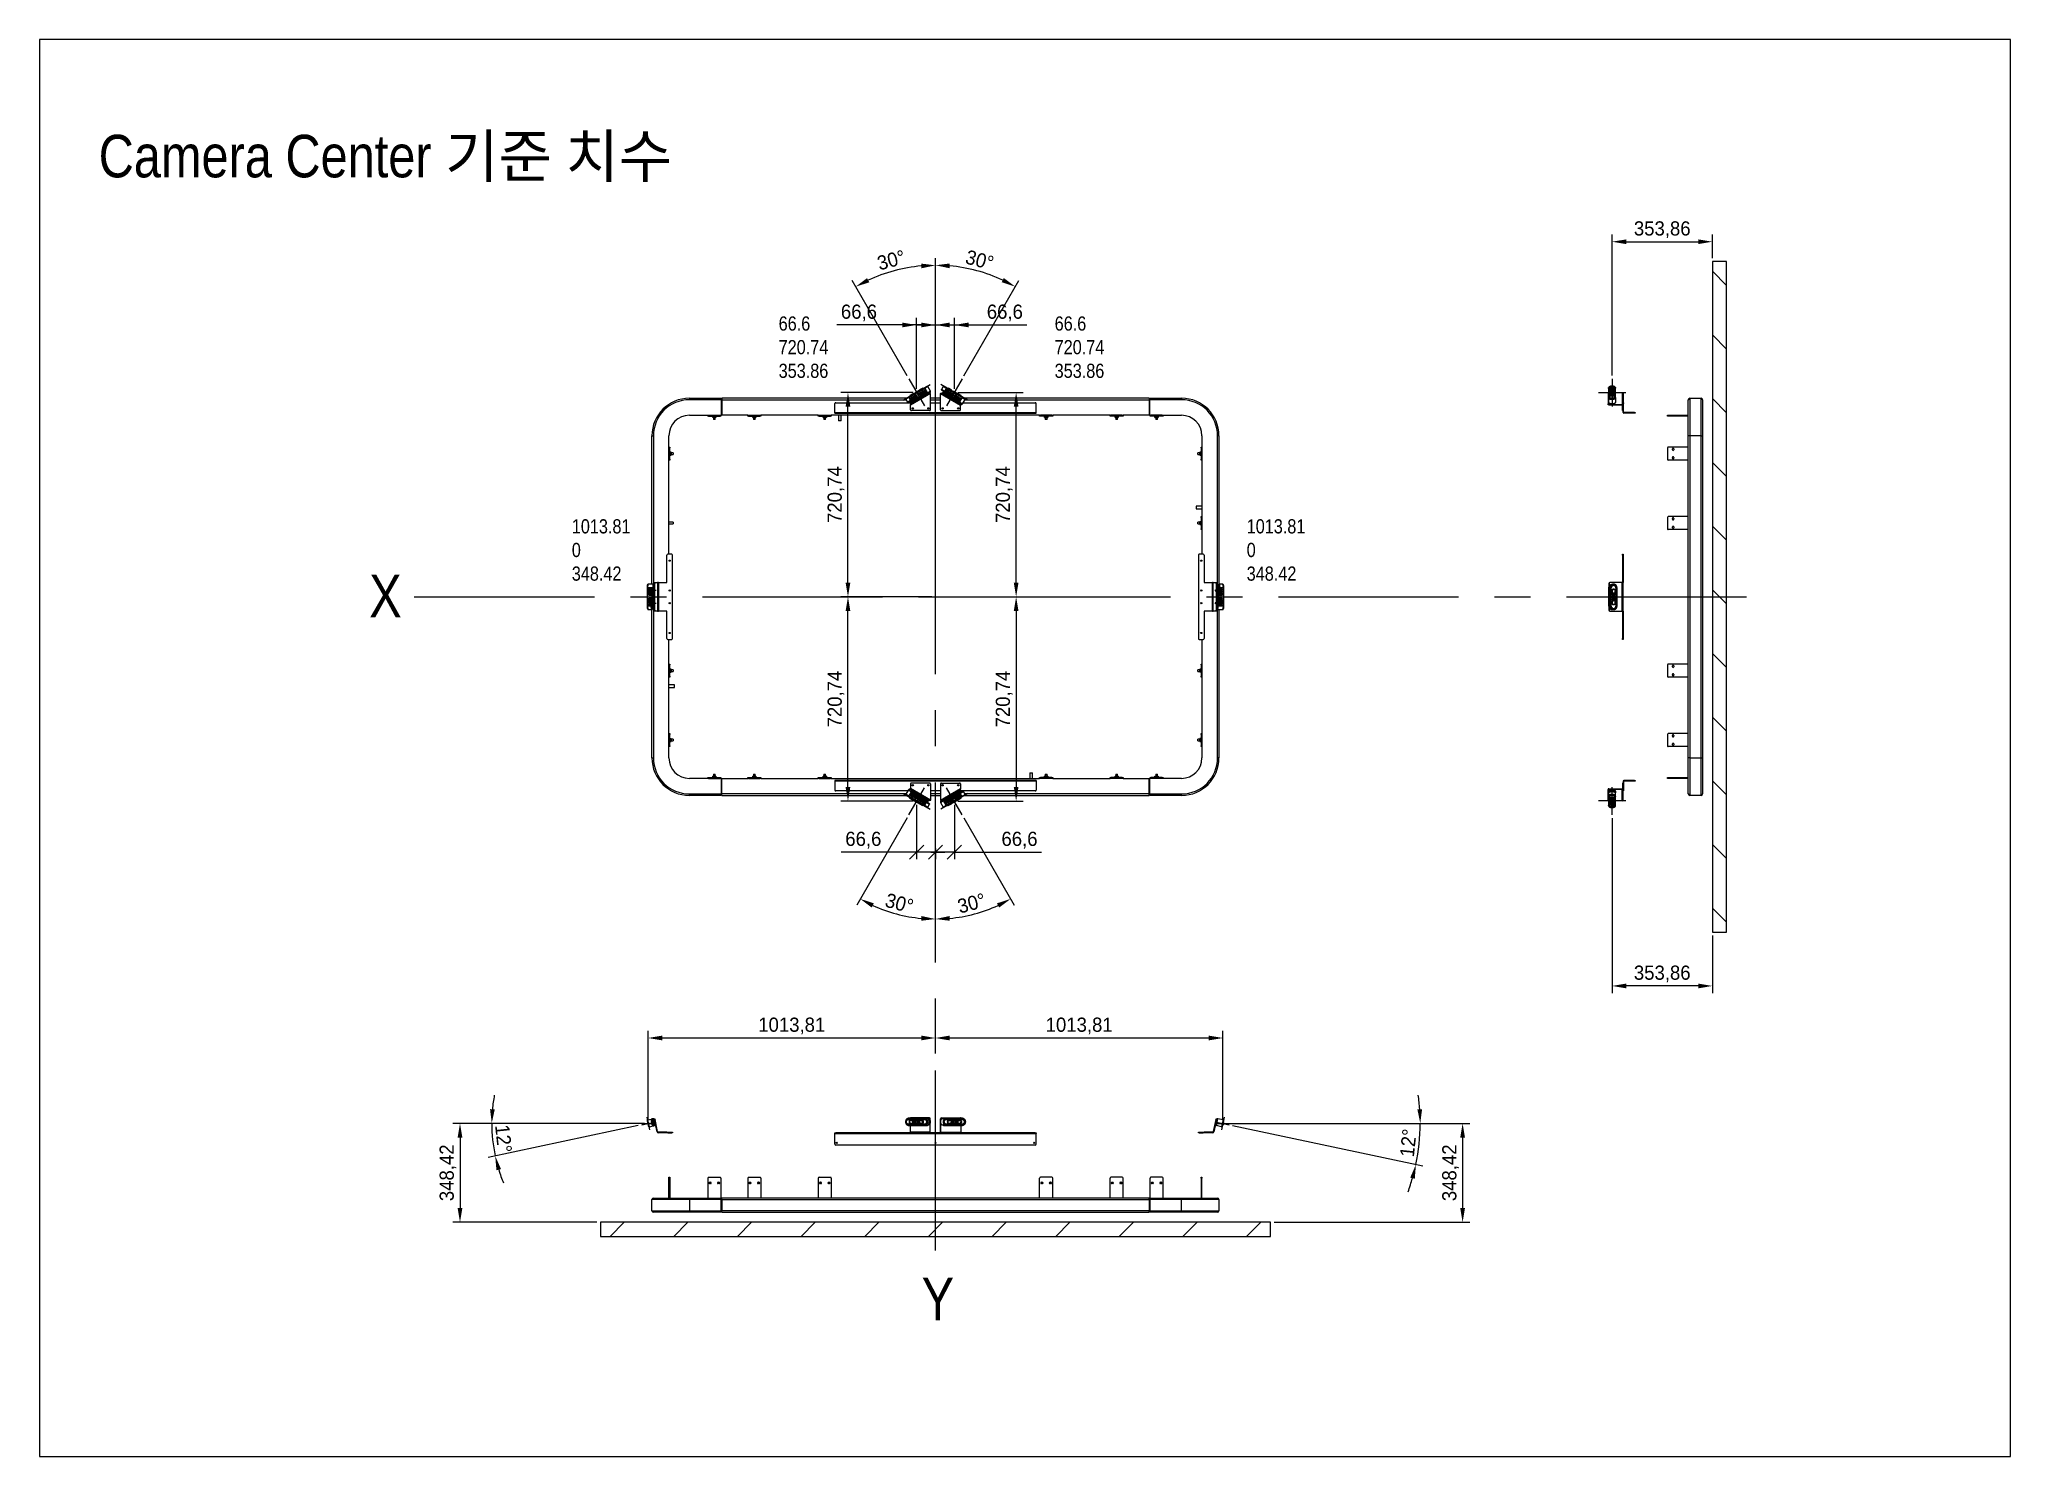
# Model space of a CAD drawing. Header units: millimetres. Extents: x 3916 to 10869, y 6515 to 11511.
import ezdxf

# ---------------------------------------------------------------- set-up
doc = ezdxf.new("R2010")
doc.units = ezdxf.units.MM
doc.header["$LTSCALE"] = 50
doc.header["$PDSIZE"] = -1
doc.linetypes.add('CENTERX2', pattern=[20.32, 12.7, -2.54, 2.54, -2.54])
doc.layers.add('CENTER_LINE', color=1, linetype='CENTERX2')
doc.layers.add('dim', color=4, linetype='Continuous', lineweight=18)
doc.styles.add('SLDTEXTSTYLE0', font='GULIM.TTC')
doc.styles.get("Standard").update_dxf_attribs({"font": 'ARIALN.TTF'})
doc.dimstyles.new('ISO-25', dxfattribs={"dimtxt": 2.5, "dimasz": 2.5, "dimexe": 1.25, "dimexo": 0.625, "dimtad": 1, "dimtxsty": 'SLDTEXTSTYLE0', "dimcen": 2.5, "dimadec": 0, "dimazin": 0, "dimtfac": 1, "dimtmove": 0, "dimatfit": 3, "dimfxl": 0, "dimarcsym": 0})

msp = doc.modelspace()

# ---------------------------------------------------------------- texts
for s, insert, char_height, width, attachment_point in [('{Camera Center 기준 치수}', (5136.118, 11091.844), 150, 4309.84879, 5), ('{66.6\\P720.74\\P353.86}', (6523.145, 10534.47), 50, 162.36912, 1), ('{66.6\\P720.74\\P353.86}', (7496.703, 10534.47), 50, 162.36912, 1), ('{1013.81\\P0\\P348.42}', (5793.54, 9819.417), 50, 162.36912, 1), ('{1013.81\\P0\\P348.42}', (8174.073, 9819.417), 50, 162.36912, 1), ('{X }', (5136.118, 9548.786), 150, 135.35599, 5), ('{Y}', (7084.782, 7070.394), 150, 135.35599, 5)]:
    msp.add_mtext(s, dxfattribs=dict(insert=insert, char_height=char_height, width=width, attachment_point=attachment_point))

# ---------------------------------------------------------------- blocks, each defined once
blk = doc.blocks.new('*D5')
at = {"layer": 'Defpoints', "color": 0}
for p in [(7076.3, 7990.3), (7076.3, 7923.5), (8090.1, 7689.2)]:
    blk.add_point(p, dxfattribs=at)
at = {"layer": 'dim', "color": 0, "lineweight": -2, "ltscale": 2}
for p, q in [((7076.3, 7936), (7076.3, 8015.3)), ((8090.1, 7701.7), (8090.1, 8015.3)), ((8040.1, 7990.3), (7126.3, 7990.3))]:
    blk.add_line(p, q, dxfattribs=at)
at = {"layer": 'dim', "color": 0}
for points in [[(7126.3, 7998.7), (7126.3, 7982), (7076.3, 7990.3)], [(8040.1, 7982), (8040.1, 7998.7), (8090.1, 7990.3)]]:
    blk.add_solid(points, dxfattribs=at)
at = {"layer": 'dim', "color": 0, "insert": (7583.2, 8032.6), "char_height": 50, "attachment_point": 5, "style": 'SLDTEXTSTYLE0'}
blk.add_mtext('1013,81', dxfattribs=at)
blk = doc.blocks.new('*D6')
at = {"layer": 'Defpoints', "color": 0}
for p in [(6062.5, 7990.3), (7076.3, 7923.5), (6062.5, 7689.2)]:
    blk.add_point(p, dxfattribs=at)
at = {"layer": 'dim', "color": 0, "lineweight": -2, "ltscale": 2}
for p, q in [((6062.5, 7701.7), (6062.5, 8015.3)), ((7076.3, 7936), (7076.3, 8015.3)), ((7026.3, 7990.3), (6112.5, 7990.3))]:
    blk.add_line(p, q, dxfattribs=at)
at = {"layer": 'dim', "color": 0}
for points in [[(6112.5, 7998.7), (6112.5, 7982), (6062.5, 7990.3)], [(7026.3, 7982), (7026.3, 7998.7), (7076.3, 7990.3)]]:
    blk.add_solid(points, dxfattribs=at)
at = {"layer": 'dim', "color": 0, "insert": (6569.4, 8032.6), "char_height": 50, "attachment_point": 5, "style": 'SLDTEXTSTYLE0'}
blk.add_mtext('1013,81', dxfattribs=at)
blk = doc.blocks.new('*D7')
at = {"layer": 'Defpoints', "color": 0}
for p in [(8067.6, 7689.2), (8068, 7693.9), (8112.2, 7684.5), (8112.7, 7689.2), (8779.5, 7592.3)]:
    blk.add_point(p, dxfattribs=at)
at = {"layer": 'dim', "color": 0, "lineweight": -2, "ltscale": 2}
for p, q in [((8124.4, 7681.9), (8795.5, 7539.2)), ((8125.2, 7689.2), (8811.3, 7689.2))]:
    blk.add_line(p, q, dxfattribs=at)
for start, end in [(4.11588, 8.23175), (348, 0), (339.76825, 343.88412)]:
    blk.add_arc((8090.1, 7689.2), 696.2, start, end, dxfattribs=at)
at = {"layer": 'dim', "color": 0}
for points in [[(8776.2, 7738.8), (8792.8, 7739.4), (8786.3, 7689.2)], [(8767, 7493.9), (8750.9, 7497.9), (8771.1, 7544.4)]]:
    blk.add_solid(points, dxfattribs=at)
at = {"layer": 'dim', "color": 0, "insert": (8743.9, 7620.4), "char_height": 50, "attachment_point": 5, "rotation": 84, "style": 'SLDTEXTSTYLE0'}
blk.add_mtext('12%%d', dxfattribs=at)
blk = doc.blocks.new('*D8')
at = {"layer": 'Defpoints', "color": 0}
for p in [(5512.6, 7650.7), (6039.9, 7689.2), (6040.4, 7684.5), (6084.6, 7693.9), (6085.1, 7689.2)]:
    blk.add_point(p, dxfattribs=at)
at = {"layer": 'dim', "color": 0, "lineweight": -2, "ltscale": 2}
for p, q in [((6027.4, 7689.2), (5486.2, 7689.2)), ((6028.2, 7681.9), (5498.8, 7569.3))]:
    blk.add_line(p, q, dxfattribs=at)
for start, end in [(169.60291, 174.80145), (180, 192), (197.19855, 202.39709)]:
    blk.add_arc((6062.5, 7689.2), 551.3, start, end, dxfattribs=at)
at = {"layer": 'dim', "color": 0}
for points in [[(5505.2, 7739.5), (5521.8, 7738.7), (5511.2, 7689.2)], [(5543.9, 7528.3), (5527.8, 7524.1), (5523.3, 7574.5)]]:
    blk.add_solid(points, dxfattribs=at)
at = {"layer": 'dim', "color": 0, "insert": (5552.9, 7635.6), "char_height": 50, "attachment_point": 5, "rotation": 276, "style": 'SLDTEXTSTYLE0'}
blk.add_mtext('12%%d', dxfattribs=at)
blk = doc.blocks.new('*D13')
at = {"layer": 'Defpoints', "color": 0}
for p in [(9816.7, 10797.8), (9816.7, 10727.8), (9462.8, 10313.8)]:
    blk.add_point(p, dxfattribs=at)
at = {"layer": 'dim', "color": 0, "lineweight": -2, "ltscale": 2}
for p, q in [((9462.8, 10326.3), (9462.8, 10822.8)), ((9512.8, 10797.8), (9766.7, 10797.8)), ((9816.7, 10740.3), (9816.7, 10822.8))]:
    blk.add_line(p, q, dxfattribs=at)
at = {"layer": 'dim', "color": 0}
for points in [[(9512.8, 10806.1), (9512.8, 10789.5), (9462.8, 10797.8)], [(9766.7, 10789.5), (9766.7, 10806.1), (9816.7, 10797.8)]]:
    blk.add_solid(points, dxfattribs=at)
at = {"layer": 'dim', "color": 0, "insert": (9639.8, 10840.1), "char_height": 50, "attachment_point": 5, "style": 'SLDTEXTSTYLE0'}
blk.add_mtext('353,86', dxfattribs=at)
blk = doc.blocks.new('*D25')
at = {"layer": 'Defpoints', "color": 0}
for p in [(7076.3, 10374.3), (7037.3, 8872.8), (6982.1, 8777.3), (6894.8, 8441.7), (7076.3, 7240.7)]:
    blk.add_point(p, dxfattribs=at)
at = {"layer": 'dim', "color": 0, "lineweight": -2, "ltscale": 2}
blk.add_line((6975.9, 8766.5), (6798.4, 8459.1), dxfattribs=at)
blk.add_arc((7076.3, 8940.4), 530.7, 245.39976, 264.60024, dxfattribs=at)
at = {"layer": 'dim', "color": 0}
for points in [[(6859.2, 8465.2), (6851.5, 8450.4), (6810.9, 8480.8)], [(7026, 8403.7), (7026.8, 8420.3), (7076.3, 8409.7)]]:
    blk.add_solid(points, dxfattribs=at)
at = {"layer": 'dim', "color": 0, "insert": (6949, 8465.3), "char_height": 50, "attachment_point": 5, "rotation": 345, "style": 'SLDTEXTSTYLE0'}
blk.add_mtext('30%%d', dxfattribs=at)
blk = doc.blocks.new('*D26')
at = {"layer": 'Defpoints', "color": 0}
for p in [(7076.3, 10374.3), (7115.3, 8872.8), (7170.5, 8777.3), (7168.5, 8417.7), (7076.3, 7240.7)]:
    blk.add_point(p, dxfattribs=at)
at = {"layer": 'dim', "color": 0, "lineweight": -2, "ltscale": 2}
blk.add_line((7176.7, 8766.5), (7354.2, 8459.1), dxfattribs=at)
blk.add_arc((7076.3, 8940.4), 530.7, 275.39976, 294.60024, dxfattribs=at)
at = {"layer": 'dim', "color": 0}
for points in [[(7125.9, 8420.3), (7126.6, 8403.7), (7076.3, 8409.7)], [(7301.1, 8450.4), (7293.4, 8465.2), (7341.7, 8480.8)]]:
    blk.add_solid(points, dxfattribs=at)
at = {"layer": 'dim', "color": 0, "insert": (7203.6, 8465.3), "char_height": 50, "attachment_point": 5, "rotation": 15, "style": 'SLDTEXTSTYLE0'}
blk.add_mtext('30%%d', dxfattribs=at)
blk = doc.blocks.new('*D27')
at = {"layer": 'Defpoints', "color": 0}
for p in [(6767.7, 9545.8), (7076.3, 9545.8), (7009.7, 8825)]:
    blk.add_point(p, dxfattribs=at)
at = {"layer": 'dim', "color": 0, "lineweight": -2, "ltscale": 2}
for p, q in [((7063.8, 9545.8), (6742.7, 9545.8)), ((6767.7, 8875), (6767.7, 9495.8)), ((6997.2, 8825), (6742.7, 8825))]:
    blk.add_line(p, q, dxfattribs=at)
at = {"layer": 'dim', "color": 0}
for points in [[(6776, 9495.8), (6759.3, 9495.8), (6767.7, 9545.8)], [(6759.3, 8875), (6776, 8875), (6767.7, 8825)]]:
    blk.add_solid(points, dxfattribs=at)
at = {"layer": 'dim', "color": 0, "insert": (6725.4, 9185.4), "char_height": 50, "attachment_point": 5, "rotation": 90, "style": 'SLDTEXTSTYLE0'}
blk.add_mtext('720,74', dxfattribs=at)
blk = doc.blocks.new('*D28')
at = {"layer": 'Defpoints', "color": 0}
for p in [(7076.3, 9545.8), (7142.9, 8825), (7360.9, 8825)]:
    blk.add_point(p, dxfattribs=at)
at = {"layer": 'dim', "color": 0, "lineweight": -2, "ltscale": 2}
for p, q in [((7088.8, 9545.8), (7385.9, 9545.8)), ((7360.9, 9495.8), (7360.9, 8875)), ((7155.4, 8825), (7385.9, 8825))]:
    blk.add_line(p, q, dxfattribs=at)
at = {"layer": 'dim', "color": 0}
for points in [[(7369.2, 9495.8), (7352.6, 9495.8), (7360.9, 9545.8)], [(7352.6, 8875), (7369.2, 8875), (7360.9, 8825)]]:
    blk.add_solid(points, dxfattribs=at)
at = {"layer": 'dim', "color": 0, "insert": (7318.6, 9185.4), "char_height": 50, "attachment_point": 5, "rotation": 90, "style": 'SLDTEXTSTYLE0'}
blk.add_mtext('720,74', dxfattribs=at)
blk = doc.blocks.new('_Oblique')
at = {"color": 0, "linetype": 'ByBlock', "lineweight": -2}
blk.add_line((-0.5, -0.5), (0.5, 0.5), dxfattribs=at)
blk = doc.blocks.new('*D29')
at = {"layer": 'Defpoints', "color": 0}
for p in [(7142.9, 8825), (7076.3, 8645.6), (7076.3, 8355.6)]:
    blk.add_point(p, dxfattribs=at)
at = {"layer": 'dim', "color": 0, "lineweight": -2, "ltscale": 2}
for p, q in [((7142.9, 8812.5), (7142.9, 8620.6)), ((7092.9, 8645.6), (7042.9, 8645.6)), ((7076.3, 8368.1), (7076.3, 8670.6)), ((7142.9, 8645.6), (7076.3, 8645.6)), ((7142.9, 8645.6), (7450.8, 8645.6))]:
    blk.add_line(p, q, dxfattribs=at)
at = {"layer": 'dim', "color": 0, "lineweight": -2, "xscale": 50, "yscale": 50, "zscale": 50, "rotation": 180}
blk.add_blockref('_Oblique', (7076.3, 8645.6), dxfattribs=at)
at = {"layer": 'dim', "color": 0, "lineweight": -2, "xscale": 50, "yscale": 50, "zscale": 50}
blk.add_blockref('_Oblique', (7142.9, 8645.6), dxfattribs=at)
at = {"layer": 'dim', "color": 0, "insert": (7372.7, 8687.9), "char_height": 50, "attachment_point": 5, "style": 'SLDTEXTSTYLE0'}
blk.add_mtext('66,6', dxfattribs=at)
blk = doc.blocks.new('*D30')
at = {"layer": 'Defpoints', "color": 0}
for p in [(7009.7, 8825), (7009.7, 8645.6), (7076.3, 8670.6)]:
    blk.add_point(p, dxfattribs=at)
at = {"layer": 'dim', "color": 0, "lineweight": -2, "ltscale": 2}
for p, q in [((7009.7, 8812.5), (7009.7, 8620.6)), ((7009.7, 8645.6), (6743.9, 8645.6)), ((7076.3, 8645.6), (7009.7, 8645.6)), ((7059.7, 8645.6), (7109.7, 8645.6)), ((7076.3, 8658.1), (7076.3, 8620.6))]:
    blk.add_line(p, q, dxfattribs=at)
at = {"layer": 'dim', "color": 0, "lineweight": -2, "xscale": 50, "yscale": 50, "zscale": 50, "rotation": 180}
blk.add_blockref('_Oblique', (7009.7, 8645.6), dxfattribs=at)
at = {"layer": 'dim', "color": 0, "lineweight": -2, "xscale": 50, "yscale": 50, "zscale": 50}
blk.add_blockref('_Oblique', (7076.3, 8645.6), dxfattribs=at)
at = {"layer": 'dim', "color": 0, "insert": (6821.9, 8687.9), "char_height": 50, "attachment_point": 5, "style": 'SLDTEXTSTYLE0'}
blk.add_mtext('66,6', dxfattribs=at)
blk = doc.blocks.new('*D32')
at = {"layer": 'Defpoints', "color": 0}
for p in [(6062.5, 7689.2), (5399.2, 7340.7), (5894.3, 7340.7)]:
    blk.add_point(p, dxfattribs=at)
at = {"layer": 'dim', "color": 0, "lineweight": -2, "ltscale": 2}
for p, q in [((6050, 7689.2), (5374.2, 7689.2)), ((5399.2, 7639.2), (5399.2, 7390.7)), ((5881.8, 7340.7), (5374.2, 7340.7))]:
    blk.add_line(p, q, dxfattribs=at)
at = {"layer": 'dim', "color": 0}
for points in [[(5407.5, 7639.2), (5390.8, 7639.2), (5399.2, 7689.2)], [(5390.8, 7390.7), (5407.5, 7390.7), (5399.2, 7340.7)]]:
    blk.add_solid(points, dxfattribs=at)
at = {"layer": 'dim', "color": 0, "insert": (5356.9, 7515), "char_height": 50, "attachment_point": 5, "rotation": 90, "style": 'SLDTEXTSTYLE0'}
blk.add_mtext('348,42', dxfattribs=at)
blk = doc.blocks.new('*D33')
at = {"layer": 'Defpoints', "color": 0}
for p in [(8090.1, 7689.2), (8258.3, 7340.7), (8935.7, 7340.7)]:
    blk.add_point(p, dxfattribs=at)
at = {"layer": 'dim', "color": 0, "lineweight": -2, "ltscale": 2}
for p, q in [((8102.6, 7689.2), (8960.7, 7689.2)), ((8935.7, 7639.2), (8935.7, 7390.7)), ((8270.8, 7340.7), (8960.7, 7340.7))]:
    blk.add_line(p, q, dxfattribs=at)
at = {"layer": 'dim', "color": 0}
for points in [[(8944, 7639.2), (8927.3, 7639.2), (8935.7, 7689.2)], [(8927.3, 7390.7), (8944, 7390.7), (8935.7, 7340.7)]]:
    blk.add_solid(points, dxfattribs=at)
at = {"layer": 'dim', "color": 0, "insert": (8893.4, 7515), "char_height": 50, "attachment_point": 5, "rotation": 90, "style": 'SLDTEXTSTYLE0'}
blk.add_mtext('348,42', dxfattribs=at)
blk = doc.blocks.new('*D34')
at = {"layer": 'Defpoints', "color": 0}
for p in [(9462.8, 8777.7), (9816.7, 8363.8), (9462.8, 8173.8)]:
    blk.add_point(p, dxfattribs=at)
at = {"layer": 'dim', "color": 0, "lineweight": -2, "ltscale": 2}
for p, q in [((9462.8, 8765.2), (9462.8, 8148.8)), ((9816.7, 8351.3), (9816.7, 8148.8)), ((9766.7, 8173.8), (9512.8, 8173.8))]:
    blk.add_line(p, q, dxfattribs=at)
at = {"layer": 'dim', "color": 0}
for points in [[(9512.8, 8182.1), (9512.8, 8165.4), (9462.8, 8173.8)], [(9766.7, 8165.4), (9766.7, 8182.1), (9816.7, 8173.8)]]:
    blk.add_solid(points, dxfattribs=at)
at = {"layer": 'dim', "color": 0, "insert": (9639.8, 8216), "char_height": 50, "attachment_point": 5, "style": 'SLDTEXTSTYLE0'}
blk.add_mtext('353,86', dxfattribs=at)
blk = doc.blocks.new('*D35')
at = {"layer": 'Defpoints', "color": 0}
for p in [(7142.9, 10266.5), (7360.9, 10266.5), (7076.3, 9545.8)]:
    blk.add_point(p, dxfattribs=at)
at = {"layer": 'dim', "color": 0, "lineweight": -2, "ltscale": 2}
for p, q in [((7155.4, 10266.5), (7385.9, 10266.5)), ((7360.9, 9595.8), (7360.9, 10216.5)), ((7088.8, 9545.8), (7385.9, 9545.8))]:
    blk.add_line(p, q, dxfattribs=at)
at = {"layer": 'dim', "color": 0}
for points in [[(7369.2, 10216.5), (7352.6, 10216.5), (7360.9, 10266.5)], [(7352.6, 9595.8), (7369.2, 9595.8), (7360.9, 9545.8)]]:
    blk.add_solid(points, dxfattribs=at)
at = {"layer": 'dim', "color": 0, "insert": (7318.6, 9906.2), "char_height": 50, "attachment_point": 5, "rotation": 90, "style": 'SLDTEXTSTYLE0'}
blk.add_mtext('720,74', dxfattribs=at)
blk = doc.blocks.new('*D36')
at = {"layer": 'Defpoints', "color": 0}
for p in [(6767.7, 10266.5), (7009.7, 10266.5), (7076.3, 9545.8)]:
    blk.add_point(p, dxfattribs=at)
at = {"layer": 'dim', "color": 0, "lineweight": -2, "ltscale": 2}
for p, q in [((6997.2, 10266.5), (6742.7, 10266.5)), ((6767.7, 9595.8), (6767.7, 10216.5)), ((7063.8, 9545.8), (6742.7, 9545.8))]:
    blk.add_line(p, q, dxfattribs=at)
at = {"layer": 'dim', "color": 0}
for points in [[(6776, 10216.5), (6759.3, 10216.5), (6767.7, 10266.5)], [(6759.3, 9595.8), (6776, 9595.8), (6767.7, 9545.8)]]:
    blk.add_solid(points, dxfattribs=at)
at = {"layer": 'dim', "color": 0, "insert": (6725.4, 9906.2), "char_height": 50, "attachment_point": 5, "rotation": 90, "style": 'SLDTEXTSTYLE0'}
blk.add_mtext('720,74', dxfattribs=at)
blk = doc.blocks.new('*D37')
at = {"layer": 'Defpoints', "color": 0}
for p in [(7269.1, 10680.9), (7076.3, 10374.3), (7170.5, 10314.3), (7115.3, 10218.8), (7076.3, 7240.7)]:
    blk.add_point(p, dxfattribs=at)
at = {"layer": 'dim', "color": 0, "lineweight": -2, "ltscale": 2}
for p, q in [((7076.3, 10386.8), (7076.3, 10739.9)), ((7176.7, 10325.1), (7370.7, 10661))]:
    blk.add_line(p, q, dxfattribs=at)
blk.add_arc((7076.3, 10151.2), 563.7, 65.08356, 84.91644, dxfattribs=at)
at = {"layer": 'dim', "color": 0}
for points in [[(7126.6, 10721), (7125.9, 10704.4), (7076.3, 10714.9)], [(7310, 10655), (7317.6, 10669.8), (7358.2, 10639.4)]]:
    blk.add_solid(points, dxfattribs=at)
at = {"layer": 'dim', "color": 0, "insert": (7232.3, 10733.2), "char_height": 50, "attachment_point": 5, "rotation": 345, "style": 'SLDTEXTSTYLE0'}
blk.add_mtext('30%%d', dxfattribs=at)
blk = doc.blocks.new('*D38')
at = {"layer": 'Defpoints', "color": 0}
for p in [(6978.5, 10706.1), (7076.3, 10374.3), (6982.1, 10314.3), (7037.3, 10218.8), (7076.3, 7240.7)]:
    blk.add_point(p, dxfattribs=at)
at = {"layer": 'dim', "color": 0, "lineweight": -2, "ltscale": 2}
for p, q in [((7076.3, 10386.8), (7076.3, 10739.6)), ((6975.9, 10325.1), (6782.1, 10660.8))]:
    blk.add_line(p, q, dxfattribs=at)
blk.add_arc((7076.3, 10151.2), 563.4, 95.08608, 114.91392, dxfattribs=at)
at = {"layer": 'dim', "color": 0}
for points in [[(7026.7, 10704.1), (7026, 10720.7), (7076.3, 10714.6)], [(6835.1, 10669.6), (6842.8, 10654.8), (6794.6, 10639.1)]]:
    blk.add_solid(points, dxfattribs=at)
at = {"layer": 'dim', "color": 0, "insert": (6920.4, 10733), "char_height": 50, "attachment_point": 5, "rotation": 15, "style": 'SLDTEXTSTYLE0'}
blk.add_mtext('30%%d', dxfattribs=at)
blk = doc.blocks.new('*D39')
at = {"layer": 'Defpoints', "color": 0}
for p in [(7142.9, 10504.3), (7142.9, 10266.5), (7076.3, 9817.9)]:
    blk.add_point(p, dxfattribs=at)
at = {"layer": 'dim', "color": 0, "lineweight": -2, "ltscale": 2}
for p, q in [((7026.3, 10504.3), (6976.3, 10504.3)), ((7076.3, 9830.4), (7076.3, 10529.3)), ((7076.3, 10504.3), (7142.9, 10504.3)), ((7142.9, 10279), (7142.9, 10529.3)), ((7192.9, 10504.3), (7399, 10504.3))]:
    blk.add_line(p, q, dxfattribs=at)
at = {"layer": 'dim', "color": 0}
for points in [[(7026.3, 10496), (7026.3, 10512.7), (7076.3, 10504.3)], [(7192.9, 10512.7), (7192.9, 10496), (7142.9, 10504.3)]]:
    blk.add_solid(points, dxfattribs=at)
at = {"layer": 'dim', "color": 0, "insert": (7321, 10546.6), "char_height": 50, "attachment_point": 5, "style": 'SLDTEXTSTYLE0'}
blk.add_mtext('66,6', dxfattribs=at)
blk = doc.blocks.new('*D40')
at = {"layer": 'Defpoints', "color": 0}
for p in [(7076.3, 10504.3), (7009.7, 10266.5), (7076.3, 9776.8)]:
    blk.add_point(p, dxfattribs=at)
at = {"layer": 'dim', "color": 0, "lineweight": -2, "ltscale": 2}
for p, q in [((7009.7, 10504.3), (6728.3, 10504.3)), ((6959.7, 10504.3), (6909.7, 10504.3)), ((7009.7, 10279), (7009.7, 10529.3)), ((7009.7, 10504.3), (7076.3, 10504.3)), ((7076.3, 9789.3), (7076.3, 10529.3)), ((7126.3, 10504.3), (7176.3, 10504.3))]:
    blk.add_line(p, q, dxfattribs=at)
at = {"layer": 'dim', "color": 0}
for points in [[(6959.7, 10496), (6959.7, 10512.7), (7009.7, 10504.3)], [(7126.3, 10512.7), (7126.3, 10496), (7076.3, 10504.3)]]:
    blk.add_solid(points, dxfattribs=at)
at = {"layer": 'dim', "color": 0, "insert": (6806.4, 10546.6), "char_height": 50, "attachment_point": 5, "style": 'SLDTEXTSTYLE0'}
blk.add_mtext('66,6', dxfattribs=at)

# ---------------------------------------------------------------- dimensions: what is measured, and where the dimension line sits
at = {"layer": 'dim', "ltscale": 2}
for base, p1, p2, picture, middle in [((9816.683, 10797.806), (9462.826, 10313.837), (9816.683, 10727.806), '*D13', (9639.755, 10840.056)), ((7142.913, 10504.327), (7076.309, 9817.851), (7142.913, 10266.529), '*D39', (7320.963, 10546.577)), ((9462.826, 8173.767), (9816.683, 8363.767), (9462.826, 8777.736), '*D34', (9639.755, 8216.017)), ((6062.496, 7990.336), (7076.309, 7923.512), (6062.496, 7689.16), '*D6', (6569.403, 8032.586)), ((7076.309, 7990.336), (8090.122, 7689.16), (7076.309, 7923.512), '*D5', (7583.216, 8032.586))]:
    dim = msp.add_linear_dim(base=base, p1=p1, p2=p2, dimstyle='ISO-25', override={"dimscale": 20}, dxfattribs=at)
    dim.commit()
    dim.dimension.update_dxf_attribs({"geometry": picture, "text_midpoint": middle})
for base, line1, line2, picture, middle in [((6978.468, 10706.054), ((6982.133, 10314.286), (7037.279, 10218.771)), ((7076.309, 7240.741), (7076.309, 10374.327)), '*D38', (6930.479, 10695.415)), ((7269.115, 10680.896), ((7076.309, 7240.741), (7076.309, 10374.327)), ((7170.485, 10314.286), (7115.34, 10218.771)), '*D37', (7222.212, 10695.685)), ((8779.531, 7592.27), ((8068.048, 7693.852), (8112.197, 7684.468)), ((8067.555, 7689.16), (8112.69, 7689.16)), '*D7', (8782.492, 7616.389))]:
    dim = msp.add_angular_dim_2l(base=base, line1=line1, line2=line2, dimstyle='ISO-25', override={"dimscale": 20}, dxfattribs=at)
    dim.commit()
    dim.dimension.update_dxf_attribs({"geometry": picture, "text_midpoint": middle, "dimtype": 162})
for base, p1, p2, override, picture, middle in [((7076.309, 10504.327), (7009.706, 10266.529), (7076.309, 9776.781), {"dimscale": 20}, '*D40', (6806.383, 10504.327)), ((7009.706, 8645.617), (7076.309, 8670.617), (7009.706, 8825.045), {"dimscale": 20, "dimblk1": 'Oblique', "dimblk2": 'Oblique', "dimsah": 1}, '*D30', (6821.91, 8645.617)), ((7076.309, 8645.617), (7142.913, 8825.045), (7076.309, 8355.632), {"dimscale": 20, "dimblk1": 'Oblique', "dimblk2": 'Oblique', "dimsah": 1}, '*D29', (7372.736, 8645.617))]:
    dim = msp.add_linear_dim(base=base, p1=p1, p2=p2, dimstyle='ISO-25', override=override, dxfattribs=at)
    dim.commit()
    dim.dimension.update_dxf_attribs({"geometry": picture, "text_midpoint": middle, "dimtype": 160})
for base, line1, line2, picture, middle in [((6894.787, 8441.677), ((6982.133, 8777.288), (7037.279, 8872.803)), ((7076.309, 7240.741), (7076.309, 10374.327)), '*D25', (6949.006, 8465.304)), ((7168.471, 8417.732), ((7170.485, 8777.288), (7115.34, 8872.803)), ((7076.309, 7240.741), (7076.309, 10374.327)), '*D26', (7203.612, 8465.304)), ((5512.575, 7650.705), ((6040.422, 7684.468), (6084.571, 7693.852)), ((6039.929, 7689.16), (6085.064, 7689.16)), '*D8', (5552.889, 7635.598))]:
    dim = msp.add_angular_dim_2l(base=base, line1=line1, line2=line2, dimstyle='ISO-25', override={"dimscale": 20}, dxfattribs=at)
    dim.commit()
    dim.dimension.update_dxf_attribs({"geometry": picture, "text_midpoint": middle})
for base, p1, p2, picture, middle in [((6767.678, 10266.529), (7076.309, 9545.787), (7009.706, 10266.529), '*D36', (6725.428, 9906.158)), ((7360.887, 10266.529), (7076.309, 9545.787), (7142.913, 10266.529), '*D35', (7318.637, 9906.158)), ((6767.678, 9545.787), (7009.706, 8825.045), (7076.309, 9545.787), '*D27', (6725.428, 9185.416)), ((7360.887, 8825.045), (7076.309, 9545.787), (7142.913, 8825.045), '*D28', (7318.637, 9185.416)), ((5399.163, 7340.741), (6062.496, 7689.16), (5894.29, 7340.741), '*D32', (5356.913, 7514.951)), ((8935.659, 7340.741), (8090.122, 7689.16), (8258.329, 7340.741), '*D33', (8893.409, 7514.95))]:
    dim = msp.add_linear_dim(base=base, p1=p1, p2=p2, angle=90, dimstyle='ISO-25', override={"dimscale": 20}, dxfattribs=at)
    dim.commit()
    dim.dimension.update_dxf_attribs({"geometry": picture, "text_midpoint": middle})

# ---------------------------------------------------------------- hatches: boundary and pattern name
h = msp.add_hatch()
h.set_pattern_fill('ANSI31', color=5, scale=50, angle=90, style=0)
h.set_pattern_definition([(135, (9841.68, 9545.79), (-112.253, -112.253), [])])
h.paths.add_polyline_path([(9866.683, 10727.806), (9816.683, 10727.806), (9816.683, 8363.767), (9866.683, 8363.767)])
h = msp.add_hatch()
h.set_pattern_fill('ANSI31', color=5, scale=50, style=0)
h.set_pattern_definition([(45, (7076.31, 7315.74), (-112.253, 112.253), [])])
h.paths.add_polyline_path([(8258.329, 7290.741), (8258.329, 7340.741), (5894.29, 7340.741), (5894.29, 7290.741)])

# ---------------------------------------------------------------- linework, layer by layer
at = {"color": 7, "linetype": 'Continuous', "lineweight": 25}
for p, q in [((6208.309, 10245.787), (6208.309, 10240.787)), ((6208.309, 10245.787), (6320.309, 10245.787)), ((6320.309, 10240.787), (6208.309, 10240.787)), ((6320.309, 10245.787), (6320.309, 10240.787)), ((6320.309, 10240.787), (6320.309, 10185.787)), ((6973.781, 10245.787), (6322.309, 10245.787)), ((6322.309, 10245.787), (6322.309, 10240.787)), ((6322.309, 10240.787), (6322.309, 10185.787)), ((6322.309, 10240.787), (6972.796, 10240.787)), ((6721.309, 10196.287), (6721.309, 10227.287)), ((6724.309, 10230.287), (6989.145, 10230.287)), ((6971.274, 10243.432), (6971.863, 10242.37)), ((6982.732, 10248.645), (6971.863, 10242.37)), ((6971.863, 10242.37), (6977.801, 10232.289)), ((6985.506, 10236.737), (6977.801, 10232.289)), ((6985.581, 10236.665), (6977.938, 10232.252)), ((6978.079, 10231.987), (6985.663, 10236.366)), ((6978.588, 10231.123), (6978.079, 10231.987)), ((6978.588, 10231.123), (6985.715, 10235.238)), ((6978.929, 10232.713), (6978.98, 10232.619)), ((6978.996, 10231.016), (6985.95, 10235.031)), ((6981.732, 10250.377), (7037.785, 10282.74)), ((6982.125, 10249.697), (7038.178, 10282.059)), ((6982.732, 10248.645), (6982.125, 10249.697)), ((6982.732, 10248.645), (7038.785, 10281.008)), ((6982.732, 10248.645), (6991.932, 10232.71)), ((6984.781, 10253.568), (6986.85, 10253.332)), ((6985.563, 10255.57), (6985.643, 10255.54)), ((6996.566, 10261.847), (6985.643, 10255.54)), ((6985.643, 10255.54), (6987.193, 10254.96)), ((6986.357, 10234.925), (6988.971, 10230.576)), ((6990.971, 10236.946), (6986.72, 10244.306)), ((6986.895, 10244.409), (6986.892, 10244.408)), ((6991.144, 10237.048), (6986.892, 10244.408)), ((6986.895, 10244.409), (6987.068, 10244.509)), ((6986.895, 10244.409), (6988.26, 10242.045)), ((6989.657, 10225.97), (6987.059, 10224.47)), ((6987.059, 10224.47), (6988.059, 10222.738)), ((6987.068, 10244.509), (6988.433, 10242.145)), ((6988.185, 10245.304), (6988.031, 10245.177)), ((6988.059, 10222.738), (6990.657, 10224.238)), ((6988.559, 10221.872), (6988.059, 10222.738)), ((6988.259, 10245.197), (6988.086, 10245.097)), ((6989.451, 10242.733), (6988.086, 10245.097)), ((6988.259, 10245.197), (6988.262, 10245.199)), ((6989.624, 10242.833), (6988.259, 10245.197)), ((6988.262, 10245.199), (6992.51, 10237.836)), ((6990.516, 10232.34), (6988.286, 10235.978)), ((6988.433, 10242.145), (6989.451, 10242.733)), ((6988.436, 10245.297), (6992.684, 10237.935)), ((7058.559, 10262.287), (6988.559, 10221.872)), ((6988.559, 10205.287), (6988.559, 10221.872)), ((6988.625, 10241.448), (6988.656, 10241.44)), ((6991.177, 10237.067), (6988.656, 10241.44)), ((6988.698, 10241.721), (6989.685, 10242.291)), ((6988.698, 10241.721), (6988.729, 10241.713)), ((6988.729, 10241.713), (6989.677, 10242.26)), ((6989.032, 10240.787), (6990.76, 10240.787)), ((6989.176, 10230.658), (6990.638, 10231.502)), ((6993.569, 10238.446), (6989.318, 10245.806)), ((6989.493, 10245.909), (6989.49, 10245.908)), ((6993.742, 10238.548), (6989.49, 10245.908)), ((6989.493, 10245.909), (6989.666, 10246.009)), ((6989.493, 10245.909), (6990.858, 10243.545)), ((7054.461, 10263.385), (6989.657, 10225.97)), ((6990.657, 10224.238), (6989.657, 10225.97)), ((6989.666, 10246.009), (6991.031, 10243.645)), ((6989.677, 10242.26), (6989.685, 10242.291)), ((6989.928, 10239.233), (6991.225, 10239.981)), ((6989.95, 10242.187), (6989.959, 10242.218)), ((6989.95, 10242.187), (6992.476, 10237.817)), ((6990.026, 10239.064), (6991.323, 10239.813)), ((6990.783, 10246.804), (6990.629, 10246.677)), ((6990.638, 10231.502), (6991.056, 10231.743)), ((7055.461, 10261.653), (6990.657, 10224.238)), ((6990.857, 10246.697), (6990.684, 10246.597)), ((6992.049, 10244.233), (6990.684, 10246.597)), ((6990.857, 10246.697), (6990.86, 10246.699)), ((6992.222, 10244.333), (6990.857, 10246.697)), ((6990.86, 10246.699), (6995.108, 10239.336)), ((6992.083, 10232.448), (6991.017, 10231.832)), ((6991.031, 10243.645), (6992.049, 10244.233)), ((6991.034, 10246.797), (6995.282, 10239.435)), ((6992.132, 10232.364), (6991.056, 10231.743)), ((6991.932, 10232.71), (6991.136, 10232.25)), ((6991.144, 10237.048), (6991.177, 10237.067)), ((6991.339, 10236.872), (6991.177, 10237.067)), ((6991.982, 10232.624), (6991.192, 10232.168)), ((6991.223, 10242.948), (6991.254, 10242.94)), ((6993.775, 10238.567), (6991.254, 10242.94)), ((6991.296, 10243.221), (6992.284, 10243.791)), ((6991.296, 10243.221), (6991.327, 10243.213)), ((6991.327, 10243.213), (6992.275, 10243.76)), ((6994.257, 10228.683), (6991.398, 10227.032)), ((6996.168, 10239.946), (6991.916, 10247.306)), ((7017.764, 10247.624), (6991.932, 10232.71)), ((6991.982, 10232.624), (6991.932, 10232.71)), ((7017.811, 10247.536), (6991.982, 10232.624)), ((6992.083, 10232.448), (6991.982, 10232.624)), ((6992.197, 10232.402), (6992.038, 10232.656)), ((6992.091, 10247.409), (6992.088, 10247.408)), ((6996.34, 10240.048), (6992.088, 10247.408)), ((6992.091, 10247.409), (6992.264, 10247.509)), ((6992.091, 10247.409), (6993.456, 10245.045)), ((7048.185, 10264.727), (6992.132, 10232.364)), ((6994.257, 10228.683), (6992.132, 10232.364)), ((6992.202, 10236.792), (6992.221, 10236.759)), ((6992.264, 10247.509), (6993.629, 10245.145)), ((6992.275, 10243.76), (6992.284, 10243.791)), ((6992.476, 10237.817), (6992.51, 10237.836)), ((6992.476, 10237.817), (6992.564, 10237.579)), ((6992.495, 10240.787), (6994.225, 10240.787)), ((6992.548, 10243.687), (6992.557, 10243.718)), ((6992.548, 10243.687), (6995.074, 10239.317)), ((6992.91, 10240.392), (6993.809, 10238.924)), ((6993.083, 10240.492), (6993.982, 10239.024)), ((6993.382, 10248.304), (6993.227, 10248.177)), ((6993.455, 10248.197), (6993.282, 10248.097)), ((6994.647, 10245.733), (6993.282, 10248.097)), ((6993.455, 10248.197), (6993.458, 10248.199)), ((6994.82, 10245.833), (6993.455, 10248.197)), ((6993.458, 10248.199), (6997.706, 10240.836)), ((6993.472, 10233.484), (6993.622, 10233.224)), ((6993.629, 10245.145), (6994.647, 10245.733)), ((6993.632, 10248.297), (6997.88, 10240.935)), ((6993.742, 10238.548), (6993.775, 10238.567)), ((6993.937, 10238.372), (6993.775, 10238.567)), ((6993.821, 10244.448), (6993.852, 10244.44)), ((6993.849, 10233.702), (6993.999, 10233.442)), ((6996.374, 10240.067), (6993.852, 10244.44)), ((6993.894, 10244.721), (6994.882, 10245.291)), ((6993.894, 10244.721), (6993.925, 10244.713)), ((6993.925, 10244.713), (6994.873, 10245.26)), ((6994.079, 10238.926), (6994.046, 10238.953)), ((6994.227, 10233.92), (6994.377, 10233.66)), ((7050.31, 10261.046), (6994.257, 10228.683)), ((6994.282, 10228.64), (6994.257, 10228.683)), ((6994.388, 10238.921), (6995.074, 10239.317)), ((6994.486, 10238.752), (6995.143, 10239.132)), ((6998.766, 10241.446), (6994.514, 10248.806)), ((6994.689, 10248.909), (6994.686, 10248.908)), ((6998.938, 10241.548), (6994.686, 10248.908)), ((6994.689, 10248.909), (6994.862, 10249.009)), ((6994.689, 10248.909), (6996.054, 10246.545)), ((6994.8, 10238.292), (6994.819, 10238.259)), ((6994.862, 10249.009), (6996.227, 10246.645)), ((6994.873, 10245.26), (6994.882, 10245.291)), ((6995.08, 10259.514), (6995.005, 10258.041)), ((6995.074, 10239.317), (6995.108, 10239.336)), ((6995.074, 10239.317), (6995.162, 10239.079)), ((6995.147, 10245.187), (6995.155, 10245.218)), ((6995.147, 10245.187), (6997.672, 10240.817)), ((6995.409, 10234.603), (6995.559, 10234.343)), ((6995.787, 10234.821), (6995.937, 10234.561)), ((6995.98, 10249.804), (6995.825, 10249.677)), ((6996.053, 10249.697), (6995.88, 10249.597)), ((6997.245, 10247.233), (6995.88, 10249.597)), ((6995.958, 10240.787), (6997.42, 10240.787)), ((6996.053, 10249.697), (6996.056, 10249.699)), ((6997.418, 10247.333), (6996.053, 10249.697)), ((6996.056, 10249.699), (7000.304, 10242.336)), ((6996.164, 10235.039), (6996.314, 10234.779)), ((6996.227, 10246.645), (6997.245, 10247.233)), ((6996.23, 10249.797), (7000.478, 10242.435)), ((6996.566, 10261.847), (6996.293, 10260.214)), ((6997.622, 10240.904), (6996.324, 10240.154)), ((6996.34, 10240.048), (6996.374, 10240.067)), ((6997.642, 10240.869), (6996.344, 10240.119)), ((6996.374, 10240.067), (6997.672, 10240.817)), ((6996.536, 10239.872), (6996.374, 10240.067)), ((6996.419, 10245.948), (6996.45, 10245.94)), ((6998.972, 10241.567), (6996.45, 10245.94)), ((6996.492, 10246.221), (6997.48, 10246.791)), ((6996.492, 10246.221), (6996.523, 10246.213)), ((6996.5, 10239.915), (6997.741, 10240.632)), ((6996.523, 10246.213), (6997.471, 10246.76)), ((6998.265, 10245.787), (6996.538, 10245.787)), ((6996.58, 10261.931), (6996.566, 10261.847)), ((7001.364, 10242.946), (6997.112, 10250.306)), ((6997.287, 10250.409), (6997.284, 10250.408)), ((7001.536, 10243.048), (6997.284, 10250.408)), ((6997.287, 10250.409), (6997.46, 10250.509)), ((6997.287, 10250.409), (6998.652, 10248.045)), ((6997.398, 10239.792), (6997.417, 10239.759)), ((6997.46, 10250.509), (6998.825, 10248.145)), ((6997.471, 10246.76), (6997.48, 10246.791)), ((6997.672, 10240.817), (6997.706, 10240.836)), ((6997.672, 10240.817), (6997.76, 10240.579)), ((6997.745, 10246.687), (6997.753, 10246.718)), ((6997.745, 10246.687), (7000.27, 10242.317)), ((6997.874, 10259.698), (6998.705, 10261.607)), ((6998.578, 10251.304), (6998.423, 10251.177)), ((6998.651, 10251.197), (6998.478, 10251.097)), ((6999.843, 10248.733), (6998.478, 10251.097)), ((6998.651, 10251.197), (6998.654, 10251.199)), ((7000.016, 10248.833), (6998.651, 10251.197)), ((6998.654, 10251.199), (7002.902, 10243.836)), ((6998.825, 10248.145), (6999.843, 10248.733)), ((6998.828, 10251.297), (7003.076, 10243.935)), ((6999.505, 10241.99), (6998.922, 10241.654)), ((6998.938, 10241.548), (6998.972, 10241.567)), ((6999.629, 10242.016), (6998.942, 10241.619)), ((6998.972, 10241.567), (7000.27, 10242.317)), ((6999.134, 10241.372), (6998.972, 10241.567)), ((6999.017, 10247.448), (6999.048, 10247.44)), ((7001.57, 10243.067), (6999.048, 10247.44)), ((6999.09, 10247.721), (7000.078, 10248.291)), ((6999.09, 10247.721), (6999.121, 10247.713)), ((6999.098, 10241.415), (7000.339, 10242.132)), ((6999.121, 10247.713), (7000.07, 10248.26)), ((6999.251, 10260.862), (6999.698, 10260.751)), ((6999.966, 10260.905), (6999.555, 10261.037)), ((7003.962, 10244.446), (6999.71, 10251.806)), ((6999.885, 10251.909), (6999.882, 10251.908)), ((7004.134, 10244.548), (6999.882, 10251.908)), ((6999.885, 10251.909), (7000.058, 10252.009)), ((6999.885, 10251.909), (7001.25, 10249.545)), ((6999.996, 10241.292), (7000.015, 10241.259)), ((7001.73, 10245.787), (7000.001, 10245.787)), ((7000.058, 10252.009), (7001.423, 10249.645)), ((7000.07, 10248.26), (7000.078, 10248.291)), ((7000.27, 10242.317), (7000.304, 10242.336)), ((7000.27, 10242.317), (7000.358, 10242.079)), ((7000.343, 10248.187), (7000.351, 10248.218)), ((7000.343, 10248.187), (7002.869, 10243.817)), ((7001.176, 10252.804), (7001.021, 10252.677)), ((7001.249, 10252.697), (7001.076, 10252.597)), ((7002.441, 10250.233), (7001.076, 10252.597)), ((7001.249, 10252.697), (7001.252, 10252.699)), ((7002.615, 10250.333), (7001.249, 10252.697)), ((7001.252, 10252.699), (7005.5, 10245.336)), ((7001.423, 10249.645), (7002.441, 10250.233)), ((7001.426, 10252.797), (7005.674, 10245.435)), ((7001.536, 10243.048), (7001.57, 10243.067)), ((7001.57, 10243.067), (7002.869, 10243.817)), ((7001.732, 10242.872), (7001.57, 10243.067)), ((7001.615, 10248.948), (7001.646, 10248.94)), ((7004.168, 10244.567), (7001.646, 10248.94)), ((7001.689, 10249.221), (7002.676, 10249.791)), ((7001.689, 10249.221), (7001.719, 10249.213)), ((7001.696, 10242.915), (7002.937, 10243.632)), ((7001.719, 10249.213), (7002.668, 10249.76)), ((7006.56, 10245.946), (7002.308, 10253.306)), ((7002.483, 10253.409), (7002.48, 10253.408)), ((7006.732, 10246.048), (7002.48, 10253.408)), ((7002.483, 10253.409), (7002.656, 10253.509)), ((7002.483, 10253.409), (7003.848, 10251.045)), ((7002.594, 10242.792), (7002.613, 10242.759)), ((7002.656, 10253.509), (7004.021, 10251.145)), ((7002.668, 10249.76), (7002.676, 10249.791)), ((7002.869, 10243.817), (7002.902, 10243.836)), ((7002.869, 10243.817), (7002.956, 10243.579)), ((7002.941, 10249.687), (7002.949, 10249.718)), ((7002.941, 10249.687), (7005.467, 10245.317)), ((7005.195, 10245.787), (7003.464, 10245.787)), ((7003.774, 10254.304), (7003.619, 10254.177)), ((7003.848, 10254.197), (7003.674, 10254.097)), ((7005.039, 10251.733), (7003.674, 10254.097)), ((7003.848, 10254.197), (7003.85, 10254.199)), ((7005.213, 10251.833), (7003.848, 10254.197)), ((7003.85, 10254.199), (7008.098, 10246.836)), ((7004.021, 10251.145), (7005.039, 10251.733)), ((7004.024, 10254.297), (7008.272, 10246.935)), ((7004.078, 10263.279), (7004.205, 10263.722)), ((7004.134, 10244.548), (7004.168, 10244.567)), ((7004.168, 10244.567), (7005.467, 10245.317)), ((7004.33, 10244.372), (7004.168, 10244.567)), ((7004.213, 10250.448), (7004.244, 10250.44)), ((7006.766, 10246.067), (7004.244, 10250.44)), ((7004.287, 10250.721), (7005.274, 10251.291)), ((7004.287, 10250.721), (7004.317, 10250.713)), ((7004.294, 10244.415), (7005.535, 10245.132)), ((7004.317, 10250.713), (7005.266, 10251.26)), ((7004.35, 10265.073), (7006.348, 10264.59)), ((7009.158, 10247.446), (7004.906, 10254.806)), ((7005.081, 10254.909), (7005.079, 10254.908)), ((7009.33, 10247.548), (7005.079, 10254.908)), ((7005.081, 10254.909), (7005.254, 10255.009)), ((7005.081, 10254.909), (7006.446, 10252.545)), ((7005.192, 10244.292), (7005.211, 10244.259)), ((7005.254, 10255.009), (7006.619, 10252.645)), ((7005.266, 10251.26), (7005.274, 10251.291)), ((7005.467, 10245.317), (7005.5, 10245.336)), ((7005.467, 10245.317), (7005.555, 10245.079)), ((7005.539, 10251.187), (7005.547, 10251.218)), ((7005.539, 10251.187), (7008.065, 10246.817)), ((7005.875, 10265.426), (7005.859, 10265.416)), ((7005.859, 10265.416), (7005.882, 10265.408)), ((7007.033, 10264.985), (7005.882, 10265.408)), ((7006.372, 10255.804), (7006.217, 10255.677)), ((7006.446, 10255.697), (7006.272, 10255.597)), ((7007.638, 10253.233), (7006.272, 10255.597)), ((7006.446, 10255.697), (7006.448, 10255.699)), ((7007.811, 10253.333), (7006.446, 10255.697)), ((7006.448, 10255.699), (7010.696, 10248.336)), ((7006.619, 10252.645), (7007.638, 10253.233)), ((7006.622, 10255.797), (7010.87, 10248.435)), ((7006.732, 10246.048), (7006.766, 10246.067)), ((7006.766, 10246.067), (7008.065, 10246.817)), ((7006.928, 10245.872), (7006.766, 10246.067)), ((7006.811, 10251.948), (7006.842, 10251.94)), ((7009.364, 10247.567), (7006.842, 10251.94)), ((7006.885, 10252.221), (7007.872, 10252.791)), ((7006.885, 10252.221), (7006.915, 10252.213)), ((7006.892, 10245.915), (7008.133, 10246.632)), ((7006.915, 10252.213), (7007.864, 10252.76)), ((7007.072, 10246.614), (7007.096, 10246.58)), ((7007.101, 10246.583), (7007.087, 10246.576)), ((7007.128, 10246.495), (7007.087, 10246.576)), ((7007.128, 10246.495), (7007.234, 10246.428)), ((7007.829, 10247.224), (7007.425, 10246.991)), ((7011.756, 10248.946), (7007.504, 10256.306)), ((7007.933, 10247.045), (7007.529, 10246.811)), ((7007.554, 10246.761), (7007.529, 10246.811)), ((7007.961, 10246.996), (7007.554, 10246.761)), ((7007.679, 10256.409), (7007.677, 10256.408)), ((7011.928, 10249.048), (7007.677, 10256.408)), ((7007.679, 10256.409), (7007.852, 10256.509)), ((7007.679, 10256.409), (7009.044, 10254.045)), ((7007.79, 10245.792), (7007.81, 10245.759)), ((7007.852, 10256.509), (7009.217, 10254.145)), ((7007.864, 10252.76), (7007.872, 10252.791)), ((7008.065, 10246.817), (7008.098, 10246.836)), ((7008.065, 10246.817), (7008.153, 10246.579)), ((7008.137, 10252.687), (7008.145, 10252.718)), ((7008.137, 10252.687), (7010.663, 10248.317)), ((7008.97, 10257.304), (7008.816, 10257.177)), ((7009.044, 10257.197), (7008.871, 10257.097)), ((7010.236, 10254.733), (7008.871, 10257.097)), ((7009.044, 10257.197), (7009.046, 10257.199)), ((7010.409, 10254.833), (7009.044, 10257.197)), ((7009.046, 10257.199), (7013.295, 10249.836)), ((7010.428, 10248.724), (7009.129, 10247.974)), ((7009.217, 10254.145), (7010.236, 10254.733)), ((7009.22, 10257.297), (7013.469, 10249.935)), ((7010.531, 10248.545), (7009.232, 10247.795)), ((7010.559, 10248.496), (7009.26, 10247.746)), ((7009.33, 10247.548), (7009.364, 10247.567)), ((7009.364, 10247.567), (7010.663, 10248.317)), ((7009.526, 10247.372), (7009.364, 10247.567)), ((7009.41, 10253.448), (7009.44, 10253.44)), ((7011.962, 10249.067), (7009.44, 10253.44)), ((7009.483, 10253.721), (7010.47, 10254.291)), ((7009.483, 10253.721), (7009.513, 10253.713)), ((7009.49, 10247.415), (7010.731, 10248.132)), ((7009.513, 10253.713), (7010.462, 10254.26)), ((7010.388, 10247.292), (7010.408, 10247.259)), ((7010.462, 10254.26), (7010.47, 10254.291)), ((7010.663, 10248.317), (7010.696, 10248.336)), ((7010.663, 10248.317), (7010.751, 10248.079)), ((7010.735, 10254.187), (7010.743, 10254.218)), ((7010.735, 10254.187), (7013.261, 10249.817)), ((7013.026, 10250.224), (7011.727, 10249.474)), ((7013.129, 10250.045), (7011.831, 10249.295)), ((7013.157, 10249.996), (7011.859, 10249.246)), ((7011.928, 10249.048), (7011.962, 10249.067)), ((7011.962, 10249.067), (7013.261, 10249.817)), ((7012.124, 10248.872), (7011.962, 10249.067)), ((7012.088, 10248.915), (7013.329, 10249.632)), ((7012.332, 10268.045), (7012.542, 10269.252)), ((7012.546, 10269.277), (7012.529, 10269.268)), ((7012.542, 10269.252), (7012.546, 10269.277)), ((7012.796, 10269.039), (7012.609, 10268.204)), ((7013.032, 10270.086), (7012.921, 10269.593)), ((7012.987, 10248.792), (7013.006, 10248.759)), ((7013.017, 10268.44), (7013.064, 10268.6)), ((7013.064, 10268.6), (7013.242, 10268.57)), ((7019.013, 10273.496), (7013.17, 10270.122)), ((7013.261, 10249.817), (7013.295, 10249.836)), ((7013.261, 10249.817), (7013.349, 10249.579)), ((7013.582, 10270.36), (7013.598, 10270.413)), ((7015.635, 10246.28), (7015.785, 10246.02)), ((7016.741, 10250.153), (7016.643, 10250.135)), ((7016.813, 10249.946), (7016.724, 10249.899)), ((7016.724, 10249.899), (7017.868, 10247.749)), ((7017.341, 10248.42), (7016.727, 10249.574)), ((7016.741, 10250.153), (7016.813, 10249.946)), ((7016.813, 10249.946), (7017.956, 10247.796)), ((7023.028, 10250.433), (7016.937, 10246.916)), ((7023.078, 10250.347), (7016.987, 10246.83)), ((7017.764, 10247.624), (7017.341, 10248.42)), ((7017.76, 10249.874), (7017.587, 10249.774)), ((7017.956, 10247.796), (7017.868, 10247.749)), ((7022.148, 10254.946), (7017.897, 10262.306)), ((7018.025, 10247.776), (7021.74, 10249.92)), ((7018.025, 10247.776), (7018.075, 10247.689)), ((7018.071, 10262.409), (7018.069, 10262.408)), ((7022.321, 10255.048), (7018.069, 10262.408)), ((7018.071, 10262.409), (7018.245, 10262.509)), ((7018.071, 10262.409), (7019.437, 10260.045)), ((7018.075, 10247.689), (7021.79, 10249.834)), ((7018.075, 10247.689), (7018.075, 10247.689)), ((7018.075, 10247.689), (7018.125, 10247.602)), ((7018.245, 10262.509), (7019.61, 10260.145)), ((7018.706, 10271.724), (7019.147, 10273.188)), ((7018.908, 10251.862), (7018.908, 10252.062)), ((7018.909, 10273.05), (7019.013, 10273.496)), ((7019.062, 10271.93), (7019.638, 10273.471)), ((7019.362, 10263.304), (7019.208, 10263.177)), ((7019.436, 10263.197), (7019.263, 10263.097)), ((7020.628, 10260.733), (7019.263, 10263.097)), ((7019.422, 10273.568), (7021.491, 10273.332)), ((7019.436, 10263.197), (7019.438, 10263.199)), ((7020.801, 10260.833), (7019.436, 10263.197)), ((7019.438, 10263.199), (7023.687, 10255.836)), ((7019.61, 10260.145), (7020.628, 10260.733)), ((7019.613, 10263.297), (7023.861, 10255.935)), ((7019.802, 10259.448), (7019.832, 10259.44)), ((7022.354, 10255.067), (7019.832, 10259.44)), ((7019.875, 10259.721), (7020.862, 10260.291)), ((7019.875, 10259.721), (7019.906, 10259.713)), ((7019.906, 10259.713), (7020.854, 10260.26)), ((7020.055, 10251.199), (7020.228, 10251.299)), ((7020.204, 10275.57), (7020.284, 10275.54)), ((7031.207, 10281.847), (7020.284, 10275.54)), ((7020.284, 10275.54), (7021.834, 10274.96)), ((7020.323, 10252.221), (7020.388, 10252.297)), ((7020.467, 10252.056), (7020.323, 10252.221)), ((7020.467, 10252.056), (7020.551, 10252.109)), ((7021.757, 10249.99), (7020.467, 10252.056)), ((7024.746, 10256.446), (7020.495, 10263.806)), ((7021.842, 10250.043), (7020.551, 10252.109)), ((7020.669, 10263.909), (7020.667, 10263.908)), ((7024.919, 10256.548), (7020.667, 10263.908)), ((7020.669, 10263.909), (7020.843, 10264.009)), ((7020.669, 10263.909), (7022.035, 10261.545)), ((7020.831, 10251.944), (7022.002, 10250.071)), ((7020.843, 10264.009), (7022.208, 10261.645)), ((7020.854, 10260.26), (7020.862, 10260.291)), ((7021.127, 10260.187), (7021.136, 10260.218)), ((7021.127, 10260.187), (7023.653, 10255.817)), ((7021.74, 10249.92), (7021.79, 10249.834)), ((7021.757, 10249.99), (7021.842, 10250.043)), ((7021.79, 10249.834), (7021.84, 10249.747)), ((7021.96, 10264.804), (7021.806, 10264.677)), ((7022.034, 10264.697), (7021.861, 10264.597)), ((7023.226, 10262.233), (7021.861, 10264.597)), ((7047.986, 10265.072), (7022.002, 10250.071)), ((7022.034, 10264.697), (7022.037, 10264.699)), ((7023.399, 10262.333), (7022.034, 10264.697)), ((7022.037, 10264.699), (7026.285, 10257.336)), ((7048.035, 10264.986), (7022.054, 10249.986)), ((7022.208, 10261.645), (7023.226, 10262.233)), ((7022.211, 10264.797), (7026.459, 10257.435)), ((7022.321, 10255.048), (7022.354, 10255.067)), ((7022.354, 10255.067), (7023.653, 10255.817)), ((7022.516, 10254.872), (7022.354, 10255.067)), ((7022.4, 10260.948), (7022.431, 10260.94)), ((7024.952, 10256.567), (7022.431, 10260.94)), ((7022.473, 10261.221), (7023.46, 10261.791)), ((7022.473, 10261.221), (7022.504, 10261.213)), ((7022.481, 10254.915), (7023.722, 10255.632)), ((7022.504, 10261.213), (7023.452, 10261.76)), ((7023.078, 10250.347), (7023.028, 10250.433)), ((7027.344, 10257.946), (7023.093, 10265.306)), ((7023.268, 10265.409), (7023.265, 10265.408)), ((7027.517, 10258.048), (7023.265, 10265.408)), ((7023.268, 10265.409), (7023.441, 10265.509)), ((7023.268, 10265.409), (7024.633, 10263.045)), ((7023.379, 10254.792), (7023.398, 10254.759)), ((7023.441, 10265.509), (7024.806, 10263.145)), ((7023.452, 10261.76), (7023.46, 10261.791)), ((7023.653, 10255.817), (7023.687, 10255.836)), ((7023.653, 10255.817), (7023.741, 10255.579)), ((7023.725, 10261.687), (7023.734, 10261.718)), ((7023.725, 10261.687), (7026.251, 10257.317)), ((7024.23, 10251.243), (7024.38, 10250.983)), ((7024.558, 10266.304), (7024.404, 10266.177)), ((7024.632, 10266.197), (7024.459, 10266.097)), ((7025.824, 10263.733), (7024.459, 10266.097)), ((7024.632, 10266.197), (7024.635, 10266.199)), ((7025.997, 10263.833), (7024.632, 10266.197)), ((7024.635, 10266.199), (7028.883, 10258.836)), ((7024.806, 10263.145), (7025.824, 10263.733)), ((7024.809, 10266.297), (7029.057, 10258.935)), ((7024.919, 10256.548), (7024.952, 10256.567)), ((7024.952, 10256.567), (7026.251, 10257.317)), ((7025.114, 10256.372), (7024.952, 10256.567)), ((7024.998, 10262.448), (7025.029, 10262.44)), ((7027.55, 10258.067), (7025.029, 10262.44)), ((7025.071, 10262.721), (7026.059, 10263.291)), ((7025.071, 10262.721), (7025.102, 10262.713)), ((7025.079, 10256.415), (7026.32, 10257.132)), ((7025.102, 10262.713), (7026.05, 10263.26)), ((7029.943, 10259.446), (7025.691, 10266.806)), ((7025.866, 10266.909), (7025.863, 10266.908)), ((7030.115, 10259.548), (7025.863, 10266.908)), ((7025.866, 10266.909), (7026.039, 10267.009)), ((7025.866, 10266.909), (7027.231, 10264.545)), ((7025.977, 10256.292), (7025.996, 10256.259)), ((7026.039, 10267.009), (7027.404, 10264.645)), ((7026.05, 10263.26), (7026.059, 10263.291)), ((7026.251, 10257.317), (7026.285, 10257.336)), ((7026.251, 10257.317), (7026.339, 10257.079)), ((7026.323, 10263.187), (7026.332, 10263.218)), ((7026.323, 10263.187), (7028.849, 10258.817)), ((7027.157, 10267.804), (7027.002, 10267.677)), ((7027.23, 10267.697), (7027.057, 10267.597)), ((7028.422, 10265.233), (7027.057, 10267.597)), ((7027.23, 10267.697), (7027.233, 10267.699)), ((7028.595, 10265.333), (7027.23, 10267.697)), ((7027.233, 10267.699), (7031.481, 10260.336)), ((7027.404, 10264.645), (7028.422, 10265.233)), ((7027.407, 10267.797), (7031.655, 10260.435)), ((7027.517, 10258.048), (7027.55, 10258.067)), ((7027.55, 10258.067), (7028.849, 10258.817)), ((7027.712, 10257.872), (7027.55, 10258.067)), ((7027.596, 10263.948), (7027.627, 10263.94)), ((7030.149, 10259.567), (7027.627, 10263.94)), ((7027.669, 10264.221), (7028.657, 10264.791)), ((7027.669, 10264.221), (7027.7, 10264.213)), ((7027.677, 10257.915), (7028.918, 10258.632)), ((7027.7, 10264.213), (7028.648, 10264.76)), ((7032.541, 10260.946), (7028.289, 10268.306)), ((7028.464, 10268.409), (7028.461, 10268.408)), ((7032.713, 10261.048), (7028.461, 10268.408)), ((7028.464, 10268.409), (7028.637, 10268.509)), ((7028.464, 10268.409), (7029.829, 10266.045)), ((7028.575, 10257.792), (7028.594, 10257.759)), ((7028.637, 10268.509), (7030.002, 10266.145)), ((7028.648, 10264.76), (7028.657, 10264.791)), ((7028.849, 10258.817), (7028.883, 10258.836)), ((7028.849, 10258.817), (7028.937, 10258.579)), ((7028.922, 10264.687), (7028.93, 10264.718)), ((7028.922, 10264.687), (7031.447, 10260.317)), ((7029.755, 10269.304), (7029.6, 10269.177)), ((7029.722, 10279.514), (7029.646, 10278.041)), ((7029.828, 10269.197), (7029.655, 10269.097)), ((7031.02, 10266.733), (7029.655, 10269.097)), ((7029.828, 10269.197), (7029.831, 10269.199)), ((7031.193, 10266.833), (7029.828, 10269.197)), ((7029.831, 10269.199), (7034.079, 10261.836)), ((7030.002, 10266.145), (7031.02, 10266.733)), ((7030.005, 10269.297), (7034.253, 10261.935)), ((7030.115, 10259.548), (7030.149, 10259.567)), ((7030.149, 10259.567), (7031.447, 10260.317)), ((7030.311, 10259.372), (7030.149, 10259.567)), ((7030.194, 10265.448), (7030.225, 10265.44)), ((7032.747, 10261.067), (7030.225, 10265.44)), ((7030.267, 10265.721), (7031.255, 10266.291)), ((7030.267, 10265.721), (7030.298, 10265.713)), ((7030.275, 10259.415), (7031.516, 10260.132)), ((7030.298, 10265.713), (7031.246, 10266.26)), ((7035.139, 10262.446), (7030.887, 10269.806)), ((7031.207, 10281.847), (7030.934, 10280.214)), ((7031.062, 10269.909), (7031.059, 10269.908)), ((7035.311, 10262.548), (7031.059, 10269.908)), ((7031.062, 10269.909), (7031.235, 10270.009)), ((7031.062, 10269.909), (7032.427, 10267.545)), ((7031.173, 10259.292), (7031.192, 10259.259)), ((7031.221, 10281.931), (7031.207, 10281.847)), ((7031.235, 10270.009), (7032.6, 10267.645)), ((7031.246, 10266.26), (7031.255, 10266.291)), ((7031.447, 10260.317), (7031.481, 10260.336)), ((7031.447, 10260.317), (7031.535, 10260.079)), ((7031.52, 10266.187), (7031.528, 10266.218)), ((7031.52, 10266.187), (7034.045, 10261.817)), ((7032.353, 10270.804), (7032.198, 10270.677)), ((7032.426, 10270.697), (7032.253, 10270.597)), ((7033.618, 10268.233), (7032.253, 10270.597)), ((7032.426, 10270.697), (7032.429, 10270.699)), ((7033.791, 10268.333), (7032.426, 10270.697)), ((7032.429, 10270.699), (7036.677, 10263.336)), ((7032.515, 10279.698), (7033.346, 10281.607)), ((7032.6, 10267.645), (7033.618, 10268.233)), ((7032.603, 10270.797), (7036.851, 10263.435)), ((7032.713, 10261.048), (7032.747, 10261.067)), ((7032.747, 10261.067), (7034.045, 10261.817)), ((7032.909, 10260.872), (7032.747, 10261.067)), ((7032.792, 10266.948), (7032.823, 10266.94)), ((7035.345, 10262.567), (7032.823, 10266.94)), ((7032.865, 10267.221), (7033.853, 10267.791)), ((7032.865, 10267.221), (7032.896, 10267.213)), ((7032.873, 10260.915), (7034.114, 10261.632)), ((7032.896, 10267.213), (7033.845, 10267.76)), ((7037.737, 10263.946), (7033.485, 10271.306)), ((7033.66, 10271.409), (7033.657, 10271.408)), ((7037.909, 10264.048), (7033.657, 10271.408)), ((7033.66, 10271.409), (7033.833, 10271.509)), ((7033.66, 10271.409), (7035.025, 10269.045)), ((7033.771, 10260.792), (7033.79, 10260.759)), ((7033.833, 10271.509), (7035.198, 10269.145)), ((7033.845, 10267.76), (7033.853, 10267.791)), ((7034.045, 10261.817), (7034.079, 10261.836)), ((7034.045, 10261.817), (7034.133, 10261.579)), ((7034.118, 10267.687), (7034.126, 10267.718)), ((7034.118, 10267.687), (7036.644, 10263.317)), ((7034.951, 10272.304), (7034.796, 10272.177)), ((7035.024, 10272.197), (7034.851, 10272.097)), ((7036.216, 10269.733), (7034.851, 10272.097)), ((7035.024, 10272.197), (7035.027, 10272.199)), ((7036.39, 10269.833), (7035.024, 10272.197)), ((7035.027, 10272.199), (7039.275, 10264.836)), ((7035.198, 10269.145), (7036.216, 10269.733)), ((7035.201, 10272.297), (7039.449, 10264.935)), ((7035.311, 10262.548), (7035.345, 10262.567)), ((7035.345, 10262.567), (7036.644, 10263.317)), ((7035.507, 10262.372), (7035.345, 10262.567)), ((7035.39, 10268.448), (7035.421, 10268.44)), ((7037.943, 10264.067), (7035.421, 10268.44)), ((7035.463, 10268.721), (7036.451, 10269.291)), ((7035.463, 10268.721), (7035.494, 10268.713)), ((7035.471, 10262.415), (7036.712, 10263.132)), ((7035.494, 10268.713), (7036.443, 10269.26)), ((7036.613, 10263.369), (7035.926, 10262.972)), ((7036.593, 10263.404), (7036.01, 10263.067)), ((7040.335, 10265.446), (7036.083, 10272.806)), ((7036.258, 10272.909), (7036.255, 10272.908)), ((7040.507, 10265.548), (7036.255, 10272.908)), ((7036.258, 10272.909), (7036.431, 10273.009)), ((7036.258, 10272.909), (7037.623, 10270.545)), ((7036.369, 10262.292), (7036.388, 10262.259)), ((7036.431, 10273.009), (7037.796, 10270.645)), ((7036.443, 10269.26), (7036.451, 10269.291)), ((7036.644, 10263.317), (7036.677, 10263.336)), ((7036.644, 10263.317), (7036.731, 10263.079)), ((7036.716, 10269.187), (7036.724, 10269.218)), ((7036.716, 10269.187), (7039.242, 10264.817)), ((7037.549, 10273.804), (7037.394, 10273.677)), ((7037.623, 10273.697), (7037.449, 10273.597)), ((7038.814, 10271.233), (7037.449, 10273.597)), ((7037.623, 10273.697), (7037.625, 10273.699)), ((7038.988, 10271.333), (7037.623, 10273.697)), ((7037.625, 10273.699), (7041.873, 10266.336)), ((7037.796, 10270.645), (7038.814, 10271.233)), ((7037.799, 10273.797), (7042.047, 10266.435)), ((7039.192, 10264.904), (7037.893, 10264.154)), ((7037.909, 10264.048), (7037.943, 10264.067)), ((7039.212, 10264.869), (7037.913, 10264.119)), ((7037.943, 10264.067), (7039.242, 10264.817)), ((7038.105, 10263.872), (7037.943, 10264.067)), ((7037.988, 10269.948), (7038.019, 10269.94)), ((7040.541, 10265.567), (7038.019, 10269.94)), ((7038.062, 10270.221), (7039.049, 10270.791)), ((7038.062, 10270.221), (7038.092, 10270.213)), ((7038.069, 10263.915), (7039.31, 10264.632)), ((7038.092, 10270.213), (7039.041, 10270.76)), ((7038.785, 10281.008), (7038.178, 10282.059)), ((7042.933, 10266.946), (7038.681, 10274.306)), ((7038.785, 10281.008), (7049.654, 10287.283)), ((7038.785, 10281.008), (7047.986, 10265.072)), ((7038.856, 10274.409), (7038.854, 10274.408)), ((7043.105, 10267.048), (7038.854, 10274.408)), ((7038.856, 10274.409), (7039.029, 10274.509)), ((7038.856, 10274.409), (7040.221, 10272.045)), ((7038.967, 10263.792), (7038.986, 10263.759)), ((7039.029, 10274.509), (7040.394, 10272.145)), ((7039.041, 10270.76), (7039.049, 10270.791)), ((7039.242, 10264.817), (7039.275, 10264.836)), ((7039.242, 10264.817), (7039.33, 10264.579)), ((7039.314, 10270.687), (7039.322, 10270.718)), ((7039.314, 10270.687), (7041.84, 10266.317)), ((7039.371, 10259.984), (7039.521, 10259.724)), ((7039.748, 10260.202), (7039.898, 10259.942)), ((7040.147, 10275.304), (7039.992, 10275.177)), ((7040.221, 10275.197), (7040.047, 10275.097)), ((7041.413, 10272.733), (7040.047, 10275.097)), ((7040.126, 10260.42), (7040.276, 10260.16)), ((7040.221, 10275.197), (7040.223, 10275.199)), ((7041.586, 10272.833), (7040.221, 10275.197)), ((7040.223, 10275.199), (7044.471, 10267.836)), ((7040.66, 10283.419), (7040.243, 10283.177)), ((7040.394, 10272.145), (7041.413, 10272.733)), ((7040.397, 10275.297), (7044.645, 10267.935)), ((7040.507, 10265.548), (7040.541, 10265.567)), ((7041.341, 10266.366), (7040.519, 10267.879)), ((7040.541, 10265.567), (7041.227, 10265.963)), ((7040.703, 10265.372), (7040.541, 10265.567)), ((7040.586, 10271.448), (7040.617, 10271.44)), ((7043.139, 10267.067), (7040.617, 10271.44)), ((7040.66, 10271.721), (7041.647, 10272.291)), ((7040.66, 10271.721), (7040.69, 10271.713)), ((7040.667, 10265.415), (7041.324, 10265.795)), ((7040.69, 10271.713), (7041.639, 10272.26)), ((7041.514, 10266.466), (7040.692, 10267.979)), ((7041.308, 10261.103), (7041.458, 10260.843)), ((7041.565, 10265.292), (7041.585, 10265.259)), ((7041.639, 10272.26), (7041.647, 10272.291)), ((7041.686, 10261.321), (7041.836, 10261.061)), ((7041.84, 10266.317), (7041.873, 10266.336)), ((7041.84, 10266.317), (7041.928, 10266.079)), ((7041.89, 10269.233), (7043.187, 10269.981)), ((7041.912, 10272.187), (7041.92, 10272.218)), ((7041.912, 10272.187), (7044.438, 10267.817)), ((7041.987, 10269.064), (7043.284, 10269.813)), ((7042.063, 10261.539), (7042.213, 10261.279)), ((7043.105, 10267.048), (7043.139, 10267.067)), ((7043.301, 10266.872), (7043.139, 10267.067)), ((7044.163, 10266.792), (7044.183, 10266.759)), ((7044.438, 10267.817), (7044.471, 10267.836)), ((7044.438, 10267.817), (7044.526, 10267.579)), ((7050.789, 10266.692), (7047.985, 10265.073)), ((7048.035, 10264.986), (7047.986, 10265.072)), ((7050.817, 10266.592), (7048.035, 10264.986)), ((7048.035, 10264.986), (7048.185, 10264.727)), ((7058.837, 10270.877), (7048.185, 10264.727)), ((7050.31, 10261.046), (7048.185, 10264.727)), ((7049.654, 10287.283), (7049.028, 10288.324)), ((7058.715, 10271.268), (7049.654, 10287.283)), ((7051.499, 10261.732), (7050.31, 10261.046)), ((7050.335, 10261.003), (7050.31, 10261.046)), ((7058.715, 10271.268), (7050.789, 10266.692)), ((7058.678, 10271.131), (7050.817, 10266.592)), ((7057.706, 10265.315), (7051.499, 10261.732)), ((7057.059, 10264.885), (7054.461, 10263.385)), ((7054.461, 10263.385), (7055.461, 10261.653)), ((7055.461, 10261.653), (7058.059, 10263.153)), ((7057.49, 10265.134), (7057.059, 10264.885)), ((7058.059, 10263.153), (7057.059, 10264.885)), ((7057.884, 10270.673), (7058.034, 10270.413)), ((7057.941, 10270.706), (7058.091, 10270.446)), ((7058.059, 10263.153), (7058.559, 10262.287)), ((7058.278, 10270.554), (7058.128, 10270.814)), ((7058.559, 10205.287), (7058.559, 10262.287)), ((7094.059, 10245.787), (7058.559, 10245.787)), ((7058.559, 10240.787), (7094.059, 10240.787)), ((7058.559, 10230.287), (7094.059, 10230.287)), ((7094.559, 10263.153), (7094.059, 10262.287)), ((7094.059, 10262.287), (7164.059, 10221.872)), ((7094.059, 10205.287), (7094.059, 10262.287)), ((7094.559, 10263.153), (7095.559, 10264.885)), ((7097.157, 10261.653), (7094.559, 10263.153)), ((7095.559, 10264.885), (7098.157, 10263.385)), ((7097.085, 10275.548), (7097.579, 10276.421)), ((7097.085, 10275.548), (7104.212, 10271.433)), ((7098.157, 10263.385), (7097.157, 10261.653)), ((7097.157, 10261.653), (7161.961, 10224.238)), ((7097.196, 10275.141), (7104.15, 10271.126)), ((7097.579, 10276.421), (7105.163, 10272.042)), ((7103.463, 10286.995), (7097.701, 10276.812)), ((7105.406, 10272.363), (7097.701, 10276.812)), ((7105.381, 10272.263), (7097.738, 10276.675)), ((7098.157, 10263.385), (7162.961, 10225.97)), ((7098.633, 10276.047), (7098.576, 10275.956)), ((7102.806, 10260.758), (7099.947, 10262.409)), ((7104.263, 10270.72), (7101.802, 10266.282)), ((7101.976, 10266.146), (7103.438, 10265.302)), ((7102.782, 10260.715), (7102.806, 10260.758)), ((7102.806, 10260.758), (7104.932, 10264.439)), ((7158.86, 10228.396), (7102.806, 10260.758)), ((7103.438, 10265.302), (7103.856, 10265.06)), ((7104.088, 10288.036), (7103.463, 10286.995)), ((7114.332, 10280.72), (7103.463, 10286.995)), ((7104.932, 10264.439), (7103.856, 10265.06)), ((7104.98, 10264.523), (7103.913, 10265.138)), ((7104.103, 10265.826), (7106.139, 10269.576)), ((7105.082, 10264.699), (7104.292, 10265.155)), ((7105.131, 10264.785), (7104.335, 10265.244)), ((7160.985, 10232.077), (7104.932, 10264.439)), ((7104.98, 10264.523), (7105.082, 10264.699)), ((7104.997, 10264.401), (7105.138, 10264.667)), ((7105.082, 10264.699), (7105.131, 10264.785)), ((7130.911, 10249.786), (7105.082, 10264.699)), ((7114.332, 10280.72), (7105.131, 10264.785)), ((7130.963, 10249.871), (7105.131, 10264.785)), ((7106.572, 10263.839), (7106.422, 10263.579)), ((7106.949, 10263.621), (7106.799, 10263.361)), ((7107.327, 10263.403), (7107.177, 10263.143)), ((7108.32, 10267.735), (7112.568, 10275.097)), ((7108.509, 10262.72), (7108.359, 10262.46)), ((7108.439, 10267.379), (7108.527, 10267.617)), ((7108.494, 10267.636), (7112.742, 10274.999)), ((7108.494, 10267.636), (7108.527, 10267.617)), ((7108.527, 10267.617), (7111.053, 10271.987)), ((7108.887, 10262.502), (7108.737, 10262.242)), ((7108.802, 10266.592), (7108.783, 10266.559)), ((7109.264, 10262.284), (7109.114, 10262.024)), ((7109.826, 10266.867), (7109.664, 10266.672)), ((7109.681, 10269.613), (7110.978, 10268.864)), ((7109.778, 10269.781), (7111.075, 10269.033)), ((7112.348, 10271.24), (7109.826, 10266.867)), ((7109.826, 10266.867), (7109.86, 10266.848)), ((7114.112, 10274.208), (7109.86, 10266.848)), ((7114.284, 10274.106), (7110.032, 10266.746)), ((7110.918, 10266.235), (7115.166, 10273.597)), ((7111.037, 10265.879), (7111.125, 10266.117)), ((7111.045, 10272.018), (7111.053, 10271.987)), ((7111.092, 10266.136), (7115.34, 10273.499)), ((7111.092, 10266.136), (7111.125, 10266.117)), ((7111.125, 10266.117), (7113.651, 10270.487)), ((7111.318, 10272.091), (7112.305, 10271.521)), ((7111.318, 10272.091), (7111.326, 10272.06)), ((7111.326, 10272.06), (7112.275, 10271.513)), ((7112.745, 10274.997), (7111.379, 10272.633)), ((7111.4, 10265.092), (7111.381, 10265.059)), ((7112.273, 10267.779), (7111.451, 10266.266)), ((7112.918, 10274.897), (7111.553, 10272.533)), ((7111.553, 10272.533), (7112.571, 10271.945)), ((7111.588, 10266.034), (7111.595, 10266.076)), ((7111.598, 10266.1), (7111.625, 10266.166)), ((7112.446, 10267.679), (7111.625, 10266.166)), ((7111.641, 10265.595), (7112.298, 10265.215)), ((7111.738, 10265.763), (7112.424, 10265.367)), ((7112.424, 10265.367), (7112.262, 10265.172)), ((7112.275, 10271.513), (7112.305, 10271.521)), ((7112.348, 10271.24), (7112.379, 10271.248)), ((7114.946, 10269.74), (7112.424, 10265.367)), ((7112.424, 10265.367), (7112.458, 10265.348)), ((7116.71, 10272.708), (7112.458, 10265.348)), ((7112.571, 10271.945), (7113.936, 10274.309)), ((7116.882, 10272.606), (7112.63, 10265.246)), ((7112.745, 10274.997), (7112.742, 10274.999)), ((7112.744, 10271.845), (7114.109, 10274.209)), ((7112.745, 10274.997), (7112.918, 10274.897)), ((7113.516, 10264.735), (7117.764, 10272.097)), ((7113.636, 10264.379), (7113.724, 10264.617)), ((7113.643, 10270.518), (7113.651, 10270.487)), ((7113.655, 10264.432), (7114.896, 10263.715)), ((7113.69, 10264.636), (7117.938, 10271.999)), ((7113.69, 10264.636), (7113.724, 10264.617)), ((7113.724, 10264.617), (7116.249, 10268.987)), ((7113.724, 10264.617), (7115.022, 10263.867)), ((7115.052, 10263.919), (7113.754, 10264.669)), ((7115.072, 10263.954), (7113.774, 10264.704)), ((7113.916, 10270.591), (7114.904, 10270.021)), ((7113.916, 10270.591), (7113.924, 10270.56)), ((7113.924, 10270.56), (7114.873, 10270.013)), ((7114.109, 10274.209), (7113.936, 10274.309)), ((7114.164, 10274.326), (7113.977, 10274.397)), ((7115.343, 10273.497), (7113.977, 10271.133)), ((7113.998, 10263.592), (7113.979, 10263.559)), ((7114.109, 10274.209), (7114.112, 10274.208)), ((7115.516, 10273.397), (7114.151, 10271.033)), ((7114.151, 10271.033), (7115.169, 10270.445)), ((7114.332, 10280.72), (7114.939, 10281.772)), ((7114.332, 10280.72), (7170.385, 10248.358)), ((7115.022, 10263.867), (7114.86, 10263.672)), ((7114.873, 10270.013), (7114.904, 10270.021)), ((7114.939, 10281.772), (7170.992, 10249.409)), ((7114.946, 10269.74), (7114.977, 10269.748)), ((7117.544, 10268.24), (7115.022, 10263.867)), ((7115.022, 10263.867), (7115.056, 10263.848)), ((7119.308, 10271.208), (7115.056, 10263.848)), ((7115.169, 10270.445), (7116.534, 10272.809)), ((7119.48, 10271.106), (7115.228, 10263.746)), ((7115.332, 10282.452), (7171.385, 10250.09)), ((7115.343, 10273.497), (7115.34, 10273.499)), ((7115.342, 10270.345), (7116.707, 10272.709)), ((7115.343, 10273.497), (7115.516, 10273.397)), ((7116.114, 10263.235), (7120.362, 10270.597)), ((7116.234, 10262.879), (7116.322, 10263.117)), ((7116.241, 10269.018), (7116.249, 10268.987)), ((7116.253, 10262.932), (7117.494, 10262.215)), ((7116.288, 10263.136), (7120.536, 10270.499)), ((7116.288, 10263.136), (7116.322, 10263.117)), ((7116.322, 10263.117), (7118.847, 10267.487)), ((7116.322, 10263.117), (7117.62, 10262.367)), ((7117.039, 10262.772), (7116.352, 10263.169)), ((7116.955, 10262.867), (7116.372, 10263.204)), ((7116.514, 10269.091), (7117.502, 10268.521)), ((7116.514, 10269.091), (7116.522, 10269.06)), ((7116.522, 10269.06), (7117.471, 10268.513)), ((7116.707, 10272.709), (7116.534, 10272.809)), ((7116.762, 10272.826), (7116.575, 10272.897)), ((7117.941, 10271.997), (7116.576, 10269.633)), ((7116.596, 10262.092), (7116.577, 10262.059)), ((7116.707, 10272.709), (7116.71, 10272.708)), ((7118.114, 10271.897), (7116.749, 10269.533)), ((7116.749, 10269.533), (7117.767, 10268.945)), ((7117.62, 10262.367), (7117.458, 10262.172)), ((7117.471, 10268.513), (7117.502, 10268.521)), ((7117.544, 10268.24), (7117.575, 10268.248)), ((7120.142, 10266.74), (7117.62, 10262.367)), ((7117.62, 10262.367), (7117.654, 10262.348)), ((7121.906, 10269.708), (7117.654, 10262.348)), ((7117.767, 10268.945), (7119.132, 10271.309)), ((7122.078, 10269.606), (7117.826, 10262.246)), ((7117.941, 10271.997), (7117.938, 10271.999)), ((7117.94, 10268.845), (7119.305, 10271.209)), ((7117.941, 10271.997), (7118.114, 10271.897)), ((7118.712, 10261.735), (7122.96, 10269.097)), ((7118.832, 10261.379), (7118.92, 10261.617)), ((7118.839, 10267.518), (7118.847, 10267.487)), ((7118.851, 10261.432), (7120.092, 10260.715)), ((7118.886, 10261.636), (7123.134, 10268.999)), ((7118.886, 10261.636), (7118.92, 10261.617)), ((7118.92, 10261.617), (7121.445, 10265.987)), ((7118.92, 10261.617), (7120.219, 10260.867)), ((7119.112, 10267.591), (7120.1, 10267.021)), ((7119.112, 10267.591), (7119.121, 10267.56)), ((7119.121, 10267.56), (7120.069, 10267.013)), ((7119.305, 10271.209), (7119.132, 10271.309)), ((7119.36, 10271.326), (7119.173, 10271.397)), ((7120.539, 10270.497), (7119.174, 10268.133)), ((7119.194, 10260.592), (7119.175, 10260.559)), ((7119.305, 10271.209), (7119.308, 10271.208)), ((7120.712, 10270.397), (7119.347, 10268.033)), ((7119.347, 10268.033), (7120.365, 10267.445)), ((7119.62, 10281.407), (7120.45, 10279.498)), ((7120.219, 10260.867), (7120.056, 10260.672)), ((7120.069, 10267.013), (7120.1, 10267.021)), ((7120.142, 10266.74), (7120.173, 10266.748)), ((7122.74, 10265.24), (7120.219, 10260.867)), ((7120.219, 10260.867), (7120.252, 10260.848)), ((7124.504, 10268.208), (7120.252, 10260.848)), ((7120.365, 10267.445), (7121.73, 10269.809)), ((7124.676, 10268.106), (7120.424, 10260.746)), ((7120.539, 10270.497), (7120.536, 10270.499)), ((7120.538, 10267.345), (7121.903, 10269.709)), ((7120.539, 10270.497), (7120.712, 10270.397)), ((7121.31, 10260.235), (7125.558, 10267.597)), ((7121.43, 10259.879), (7121.518, 10260.117)), ((7121.437, 10266.018), (7121.445, 10265.987)), ((7121.449, 10259.932), (7122.69, 10259.215)), ((7121.484, 10260.136), (7125.732, 10267.499)), ((7121.484, 10260.136), (7121.518, 10260.117)), ((7121.518, 10260.117), (7124.044, 10264.487)), ((7121.518, 10260.117), (7122.817, 10259.367)), ((7121.71, 10266.091), (7122.698, 10265.521)), ((7121.71, 10266.091), (7121.719, 10266.06)), ((7121.719, 10266.06), (7122.667, 10265.513)), ((7121.903, 10269.709), (7121.73, 10269.809)), ((7121.744, 10281.731), (7121.758, 10281.647)), ((7121.758, 10281.647), (7122.031, 10280.014)), ((7132.681, 10275.34), (7121.758, 10281.647)), ((7121.959, 10269.826), (7121.771, 10269.897)), ((7123.137, 10268.997), (7121.772, 10266.633)), ((7121.792, 10259.092), (7121.773, 10259.059)), ((7121.903, 10269.709), (7121.906, 10269.708)), ((7123.31, 10268.897), (7121.945, 10266.533)), ((7121.945, 10266.533), (7122.963, 10265.945)), ((7122.817, 10259.367), (7122.655, 10259.172)), ((7122.667, 10265.513), (7122.698, 10265.521)), ((7122.74, 10265.24), (7122.771, 10265.248)), ((7125.338, 10263.74), (7122.817, 10259.367)), ((7122.817, 10259.367), (7122.85, 10259.348)), ((7127.102, 10266.708), (7122.85, 10259.348)), ((7122.963, 10265.945), (7124.328, 10268.309)), ((7127.274, 10266.606), (7123.023, 10259.246)), ((7123.137, 10268.997), (7123.134, 10268.999)), ((7123.136, 10265.845), (7124.501, 10268.209)), ((7123.137, 10268.997), (7123.31, 10268.897)), ((7123.908, 10258.735), (7128.156, 10266.097)), ((7124.028, 10258.379), (7124.116, 10258.617)), ((7124.035, 10264.518), (7124.044, 10264.487)), ((7124.047, 10258.432), (7125.288, 10257.715)), ((7124.082, 10258.636), (7128.33, 10265.999)), ((7124.082, 10258.636), (7124.116, 10258.617)), ((7124.116, 10258.617), (7126.642, 10262.987)), ((7124.116, 10258.617), (7125.415, 10257.867)), ((7124.308, 10264.591), (7125.296, 10264.021)), ((7124.308, 10264.591), (7124.317, 10264.56)), ((7124.317, 10264.56), (7125.265, 10264.013)), ((7124.501, 10268.209), (7124.328, 10268.309)), ((7124.557, 10268.326), (7124.369, 10268.397)), ((7125.735, 10267.497), (7124.37, 10265.133)), ((7124.39, 10257.592), (7124.371, 10257.559)), ((7124.501, 10268.209), (7124.504, 10268.208)), ((7125.908, 10267.397), (7124.543, 10265.033)), ((7124.543, 10265.033), (7125.561, 10264.445)), ((7124.667, 10258.517), (7124.662, 10258.392)), ((7124.667, 10258.517), (7124.717, 10258.594)), ((7124.73, 10258.584), (7124.717, 10258.594)), ((7124.743, 10258.626), (7124.725, 10258.588)), ((7125.111, 10258.281), (7125.142, 10258.328)), ((7125.518, 10258.046), (7125.111, 10258.281)), ((7125.546, 10258.095), (7125.142, 10258.328)), ((7125.649, 10258.274), (7125.245, 10258.508)), ((7125.415, 10257.867), (7125.253, 10257.672)), ((7125.265, 10264.013), (7125.296, 10264.021)), ((7125.338, 10263.74), (7125.369, 10263.748)), ((7127.936, 10262.24), (7125.415, 10257.867)), ((7125.415, 10257.867), (7125.448, 10257.848)), ((7129.7, 10265.208), (7125.448, 10257.848)), ((7125.561, 10264.445), (7126.926, 10266.809)), ((7129.872, 10265.106), (7125.621, 10257.746)), ((7125.735, 10267.497), (7125.732, 10267.499)), ((7125.734, 10264.345), (7127.099, 10266.709)), ((7125.735, 10267.497), (7125.908, 10267.397)), ((7126.506, 10257.235), (7130.755, 10264.597)), ((7126.626, 10256.879), (7126.714, 10257.117)), ((7126.633, 10263.018), (7126.642, 10262.987)), ((7126.645, 10256.932), (7127.886, 10256.215)), ((7126.68, 10257.136), (7130.929, 10264.499)), ((7126.68, 10257.136), (7126.714, 10257.117)), ((7126.714, 10257.117), (7129.24, 10261.487)), ((7126.714, 10257.117), (7128.013, 10256.367)), ((7128.116, 10256.546), (7126.817, 10257.296)), ((7128.144, 10256.595), (7126.846, 10257.345)), ((7126.907, 10263.091), (7127.894, 10262.521)), ((7126.907, 10263.091), (7126.915, 10263.06)), ((7126.915, 10263.06), (7127.863, 10262.513)), ((7127.099, 10266.709), (7126.926, 10266.809)), ((7128.248, 10256.774), (7126.949, 10257.524)), ((7127.155, 10266.826), (7126.968, 10266.897)), ((7128.333, 10265.997), (7126.968, 10263.633)), ((7126.988, 10256.092), (7126.969, 10256.059)), ((7127.099, 10266.709), (7127.102, 10266.708)), ((7128.506, 10265.897), (7127.141, 10263.533)), ((7127.141, 10263.533), (7128.159, 10262.945)), ((7128.013, 10256.367), (7127.851, 10256.172)), ((7127.863, 10262.513), (7127.894, 10262.521)), ((7127.936, 10262.24), (7127.967, 10262.248)), ((7130.535, 10260.74), (7128.013, 10256.367)), ((7128.013, 10256.367), (7128.046, 10256.348)), ((7132.298, 10263.708), (7128.046, 10256.348)), ((7128.159, 10262.945), (7129.524, 10265.309)), ((7132.47, 10263.606), (7128.219, 10256.246)), ((7128.333, 10265.997), (7128.33, 10265.999)), ((7128.332, 10262.845), (7129.698, 10265.209)), ((7128.333, 10265.997), (7128.506, 10265.897)), ((7128.735, 10251.043), (7128.585, 10250.783)), ((7129.919, 10275.46), (7128.605, 10274.789)), ((7129.104, 10255.735), (7133.353, 10263.097)), ((7129.224, 10255.379), (7129.312, 10255.617)), ((7129.232, 10261.518), (7129.24, 10261.487)), ((7129.243, 10255.432), (7130.485, 10254.715)), ((7129.278, 10255.636), (7133.527, 10262.999)), ((7129.278, 10255.636), (7129.312, 10255.617)), ((7129.312, 10255.617), (7131.838, 10259.987)), ((7129.312, 10255.617), (7130.611, 10254.867)), ((7130.714, 10255.046), (7129.416, 10255.796)), ((7130.742, 10255.095), (7129.444, 10255.845)), ((7129.505, 10261.591), (7130.492, 10261.021)), ((7129.505, 10261.591), (7129.513, 10261.56)), ((7129.513, 10261.56), (7130.461, 10261.013)), ((7129.698, 10265.209), (7129.524, 10265.309)), ((7130.846, 10255.274), (7129.547, 10256.024)), ((7129.753, 10265.326), (7129.566, 10265.397)), ((7130.931, 10264.497), (7129.566, 10262.133)), ((7129.586, 10254.592), (7129.567, 10254.559)), ((7129.698, 10265.209), (7129.7, 10265.208)), ((7131.104, 10264.397), (7129.739, 10262.033)), ((7129.739, 10262.033), (7130.757, 10261.445)), ((7135.978, 10246.63), (7129.887, 10250.147)), ((7136.028, 10246.716), (7129.937, 10250.233)), ((7130.611, 10254.867), (7130.449, 10254.672)), ((7130.461, 10261.013), (7130.492, 10261.021)), ((7130.535, 10260.74), (7130.565, 10260.748)), ((7133.133, 10259.24), (7130.611, 10254.867)), ((7130.611, 10254.867), (7130.645, 10254.848)), ((7134.896, 10262.208), (7130.645, 10254.848)), ((7130.757, 10261.445), (7132.122, 10263.809)), ((7135.068, 10262.106), (7130.817, 10254.746)), ((7130.931, 10264.497), (7130.929, 10264.499)), ((7130.931, 10264.497), (7131.104, 10264.397)), ((7130.931, 10261.345), (7132.296, 10263.709)), ((7130.963, 10249.871), (7131.441, 10250.635)), ((7132.414, 10251.909), (7131.123, 10249.843)), ((7131.208, 10249.79), (7131.123, 10249.843)), ((7131.175, 10249.634), (7131.125, 10249.547)), ((7132.681, 10275.34), (7131.131, 10274.76)), ((7131.225, 10249.72), (7131.175, 10249.634)), ((7131.175, 10249.634), (7131.175, 10249.634)), ((7131.175, 10249.634), (7134.89, 10247.489)), ((7132.499, 10251.856), (7131.208, 10249.79)), ((7131.225, 10249.72), (7134.94, 10247.576)), ((7131.441, 10250.635), (7132.134, 10251.744)), ((7131.474, 10273.132), (7133.543, 10273.368)), ((7131.83, 10260.018), (7131.838, 10259.987)), ((7132.103, 10260.091), (7133.09, 10259.521)), ((7132.103, 10260.091), (7132.111, 10260.06)), ((7132.111, 10260.06), (7133.059, 10259.513)), ((7132.296, 10263.709), (7132.122, 10263.809)), ((7132.351, 10263.826), (7132.164, 10263.897)), ((7133.529, 10262.997), (7132.164, 10260.633)), ((7132.296, 10263.709), (7132.298, 10263.708)), ((7133.702, 10262.897), (7132.337, 10260.533)), ((7132.337, 10260.533), (7133.355, 10259.945)), ((7132.499, 10251.856), (7132.414, 10251.909)), ((7132.642, 10252.021), (7132.499, 10251.856)), ((7132.642, 10252.021), (7132.577, 10252.097)), ((7132.761, 10275.37), (7132.681, 10275.34)), ((7132.91, 10250.999), (7132.737, 10251.099)), ((7133.059, 10259.513), (7133.09, 10259.521)), ((7133.133, 10259.24), (7133.163, 10259.248)), ((7133.171, 10272.522), (7133.298, 10272.079)), ((7133.355, 10259.945), (7134.721, 10262.309)), ((7133.566, 10271.925), (7133.475, 10272.347)), ((7133.529, 10262.997), (7133.527, 10262.999)), ((7133.529, 10262.997), (7133.702, 10262.897)), ((7133.529, 10259.845), (7134.894, 10262.209)), ((7134.894, 10262.209), (7134.721, 10262.309)), ((7134.949, 10262.326), (7134.762, 10262.397)), ((7134.89, 10247.489), (7134.84, 10247.402)), ((7134.94, 10247.576), (7134.89, 10247.489)), ((7134.894, 10262.209), (7134.896, 10262.208)), ((7135.009, 10247.596), (7136.153, 10249.746)), ((7135.009, 10247.596), (7135.097, 10247.549)), ((7135.097, 10247.549), (7136.241, 10249.699)), ((7161.135, 10232.336), (7135.154, 10247.336)), ((7136.238, 10249.374), (7135.201, 10247.424)), ((7161.185, 10232.422), (7135.201, 10247.424)), ((7135.205, 10250.999), (7135.378, 10251.099)), ((7135.205, 10249.674), (7135.378, 10249.574)), ((7135.978, 10246.63), (7136.028, 10246.716)), ((7136.153, 10249.746), (7136.224, 10249.953)), ((7136.153, 10249.746), (7136.241, 10249.699)), ((7136.224, 10249.953), (7136.322, 10249.935)), ((7137.025, 10270.34), (7137.063, 10270.36)), ((7137.33, 10246.08), (7137.18, 10245.82)), ((7137.678, 10269.551), (7138.125, 10269.662)), ((7139.368, 10270.213), (7139.948, 10268.24)), ((7139.497, 10249.735), (7143.745, 10257.097)), ((7139.616, 10249.379), (7139.704, 10249.617)), ((7139.636, 10249.432), (7140.877, 10248.715)), ((7139.671, 10249.636), (7143.919, 10256.999)), ((7139.671, 10249.636), (7139.704, 10249.617)), ((7139.704, 10249.617), (7142.23, 10253.987)), ((7139.704, 10249.617), (7141.003, 10248.867)), ((7139.979, 10248.592), (7139.959, 10248.559)), ((7140.419, 10269.077), (7140.424, 10269.052)), ((7140.436, 10269.068), (7140.419, 10269.077)), ((7140.633, 10267.845), (7140.424, 10269.052)), ((7141.003, 10248.867), (7140.841, 10248.672)), ((7143.525, 10253.24), (7141.003, 10248.867)), ((7141.003, 10248.867), (7141.037, 10248.848)), ((7145.288, 10256.208), (7141.037, 10248.848)), ((7145.461, 10256.106), (7141.209, 10248.746)), ((7142.095, 10248.235), (7146.343, 10255.597)), ((7142.214, 10247.879), (7142.302, 10248.117)), ((7142.222, 10254.018), (7142.23, 10253.987)), ((7142.234, 10247.932), (7143.475, 10247.215)), ((7142.269, 10248.136), (7146.517, 10255.499)), ((7142.269, 10248.136), (7142.302, 10248.117)), ((7142.302, 10248.117), (7144.828, 10252.487)), ((7142.302, 10248.117), (7143.601, 10247.367)), ((7142.495, 10254.091), (7143.482, 10253.521)), ((7142.495, 10254.091), (7142.503, 10254.06)), ((7142.503, 10254.06), (7143.452, 10253.513)), ((7143.921, 10256.997), (7142.556, 10254.633)), ((7142.577, 10247.092), (7142.558, 10247.059)), ((7144.095, 10256.897), (7142.729, 10254.533)), ((7142.729, 10254.533), (7143.748, 10253.945)), ((7143.601, 10247.367), (7143.439, 10247.172)), ((7143.452, 10253.513), (7143.482, 10253.521)), ((7143.525, 10253.24), (7143.556, 10253.248)), ((7146.123, 10251.74), (7143.601, 10247.367)), ((7143.601, 10247.367), (7143.635, 10247.348)), ((7147.887, 10254.708), (7143.635, 10247.348)), ((7143.748, 10253.945), (7145.113, 10256.309)), ((7148.059, 10254.606), (7143.807, 10247.246)), ((7143.921, 10256.997), (7143.919, 10256.999)), ((7143.921, 10256.997), (7144.095, 10256.897)), ((7143.921, 10253.845), (7145.286, 10256.209)), ((7144.693, 10246.735), (7148.941, 10254.097)), ((7144.812, 10246.379), (7144.9, 10246.617)), ((7144.82, 10252.518), (7144.828, 10252.487)), ((7144.832, 10246.432), (7146.073, 10245.715)), ((7144.867, 10246.636), (7149.115, 10253.999)), ((7144.867, 10246.636), (7144.9, 10246.617)), ((7144.9, 10246.617), (7147.426, 10250.987)), ((7144.9, 10246.617), (7146.199, 10245.867)), ((7145.093, 10252.591), (7146.08, 10252.021)), ((7145.093, 10252.591), (7145.101, 10252.56)), ((7145.101, 10252.56), (7146.05, 10252.013)), ((7145.286, 10256.209), (7145.113, 10256.309)), ((7145.341, 10256.326), (7145.154, 10256.397)), ((7146.519, 10255.497), (7145.154, 10253.133)), ((7145.175, 10245.592), (7145.156, 10245.559)), ((7145.286, 10256.209), (7145.288, 10256.208)), ((7146.693, 10255.397), (7145.328, 10253.033)), ((7145.328, 10253.033), (7146.346, 10252.445)), ((7145.932, 10264.785), (7147.083, 10265.208)), ((7146.199, 10245.867), (7146.037, 10245.672)), ((7146.05, 10252.013), (7146.08, 10252.021)), ((7146.123, 10251.74), (7146.154, 10251.748)), ((7148.721, 10250.24), (7146.199, 10245.867)), ((7146.199, 10245.867), (7146.233, 10245.848)), ((7147.026, 10264.881), (7146.209, 10264.625)), ((7150.485, 10253.208), (7146.233, 10245.848)), ((7146.346, 10252.445), (7147.711, 10254.809)), ((7150.657, 10253.106), (7146.405, 10245.746)), ((7146.519, 10255.497), (7146.517, 10255.499)), ((7146.519, 10255.497), (7146.693, 10255.397)), ((7146.519, 10252.345), (7147.884, 10254.709)), ((7146.617, 10264.39), (7146.779, 10264.429)), ((7146.779, 10264.429), (7146.842, 10264.26)), ((7147.083, 10265.208), (7147.106, 10265.216)), ((7147.106, 10265.216), (7147.09, 10265.226)), ((7147.291, 10245.235), (7151.539, 10252.597)), ((7147.411, 10244.879), (7147.499, 10245.117)), ((7147.418, 10251.018), (7147.426, 10250.987)), ((7147.43, 10244.932), (7148.671, 10244.215)), ((7147.465, 10245.136), (7151.713, 10252.499)), ((7147.465, 10245.136), (7147.499, 10245.117)), ((7147.499, 10245.117), (7150.024, 10249.487)), ((7147.499, 10245.117), (7148.797, 10244.367)), ((7148.05, 10265.2), (7147.567, 10265.05)), ((7147.691, 10251.091), (7148.679, 10250.521)), ((7147.691, 10251.091), (7147.699, 10251.06)), ((7147.699, 10251.06), (7148.648, 10250.513)), ((7147.884, 10254.709), (7147.711, 10254.809)), ((7147.939, 10254.826), (7147.752, 10254.897)), ((7149.118, 10253.997), (7147.752, 10251.633)), ((7147.773, 10244.092), (7147.754, 10244.059)), ((7147.884, 10254.709), (7147.887, 10254.708)), ((7149.616, 10245.787), (7147.886, 10245.787)), ((7149.291, 10253.897), (7147.926, 10251.533)), ((7147.926, 10251.533), (7148.944, 10250.945)), ((7153.993, 10261.725), (7148.15, 10265.098)), ((7148.562, 10264.86), (7148.616, 10264.873)), ((7148.797, 10244.367), (7148.635, 10244.172)), ((7148.648, 10250.513), (7148.679, 10250.521)), ((7148.721, 10250.24), (7148.752, 10250.248)), ((7151.319, 10248.74), (7148.797, 10244.367)), ((7148.797, 10244.367), (7148.831, 10244.348)), ((7153.083, 10251.708), (7148.831, 10244.348)), ((7148.944, 10250.945), (7150.309, 10253.309)), ((7153.255, 10251.606), (7149.003, 10244.246)), ((7149.118, 10253.997), (7149.115, 10253.999)), ((7149.117, 10250.845), (7150.482, 10253.209)), ((7149.118, 10253.997), (7149.291, 10253.897)), ((7149.889, 10243.735), (7154.137, 10251.097)), ((7150.009, 10243.379), (7150.097, 10243.617)), ((7150.016, 10249.518), (7150.024, 10249.487)), ((7150.028, 10243.432), (7151.269, 10242.715)), ((7150.063, 10243.636), (7154.311, 10250.999)), ((7150.063, 10243.636), (7150.097, 10243.617)), ((7150.097, 10243.617), (7152.622, 10247.987)), ((7150.097, 10243.617), (7151.395, 10242.867)), ((7150.289, 10249.591), (7151.277, 10249.021)), ((7150.289, 10249.591), (7150.297, 10249.56)), ((7150.297, 10249.56), (7151.246, 10249.013)), ((7150.482, 10253.209), (7150.309, 10253.309)), ((7150.537, 10253.326), (7150.35, 10253.397)), ((7151.716, 10252.497), (7150.351, 10250.133)), ((7150.371, 10242.592), (7150.352, 10242.559)), ((7150.482, 10253.209), (7150.485, 10253.208)), ((7151.889, 10252.397), (7150.524, 10250.033)), ((7150.524, 10250.033), (7151.542, 10249.445)), ((7151.395, 10242.867), (7151.233, 10242.672)), ((7151.246, 10249.013), (7151.277, 10249.021)), ((7151.319, 10248.74), (7151.35, 10248.748)), ((7153.079, 10245.787), (7151.351, 10245.787)), ((7153.917, 10247.24), (7151.395, 10242.867)), ((7151.395, 10242.867), (7151.429, 10242.848)), ((7155.681, 10250.208), (7151.429, 10242.848)), ((7151.542, 10249.445), (7152.907, 10251.809)), ((7155.853, 10250.106), (7151.601, 10242.746)), ((7151.716, 10252.497), (7151.713, 10252.499)), ((7151.715, 10249.345), (7153.08, 10251.709)), ((7151.716, 10252.497), (7151.889, 10252.397)), ((7152.306, 10261.106), (7153.794, 10261.455)), ((7152.471, 10237.339), (7152.321, 10237.079)), ((7152.487, 10242.235), (7156.735, 10249.597)), ((7152.607, 10241.879), (7152.695, 10242.117)), ((7152.614, 10248.018), (7152.622, 10247.987)), ((7152.626, 10241.932), (7153.867, 10241.215)), ((7152.661, 10242.136), (7156.909, 10249.499)), ((7152.661, 10242.136), (7152.695, 10242.117)), ((7152.662, 10260.9), (7154.284, 10261.171)), ((7152.695, 10242.117), (7155.22, 10246.487)), ((7152.695, 10242.117), (7153.994, 10241.367)), ((7152.848, 10237.121), (7152.698, 10236.861)), ((7152.887, 10248.091), (7153.875, 10247.521)), ((7152.887, 10248.091), (7152.896, 10248.06)), ((7152.896, 10248.06), (7153.844, 10247.513)), ((7153.08, 10251.709), (7152.907, 10251.809)), ((7153.135, 10251.826), (7152.948, 10251.897)), ((7154.314, 10250.997), (7152.949, 10248.633)), ((7152.969, 10241.092), (7152.95, 10241.059)), ((7153.226, 10236.903), (7153.076, 10236.643)), ((7153.08, 10251.709), (7153.083, 10251.708)), ((7154.487, 10250.897), (7153.122, 10248.533)), ((7153.122, 10248.533), (7154.14, 10247.945)), ((7154.023, 10241.419), (7153.336, 10241.816)), ((7154.043, 10241.454), (7153.46, 10241.79)), ((7153.555, 10261.592), (7153.993, 10261.725)), ((7153.994, 10241.367), (7153.831, 10241.172)), ((7153.844, 10247.513), (7153.875, 10247.521)), ((7153.917, 10247.24), (7153.948, 10247.248)), ((7156.515, 10245.74), (7153.994, 10241.367)), ((7153.994, 10241.367), (7154.027, 10241.348)), ((7158.279, 10248.708), (7154.027, 10241.348)), ((7154.14, 10247.945), (7155.505, 10250.309)), ((7158.451, 10248.606), (7154.199, 10241.246)), ((7154.408, 10236.22), (7154.258, 10235.96)), ((7154.261, 10261.407), (7155.091, 10259.498)), ((7154.314, 10250.997), (7154.311, 10250.999)), ((7154.313, 10247.845), (7155.678, 10250.209)), ((7154.314, 10250.997), (7154.487, 10250.897)), ((7154.786, 10236.002), (7154.636, 10235.742)), ((7156.531, 10245.787), (7154.816, 10245.787)), ((7155.163, 10235.784), (7155.013, 10235.524)), ((7155.085, 10240.735), (7159.333, 10248.097)), ((7155.205, 10240.379), (7155.293, 10240.617)), ((7155.212, 10246.518), (7155.22, 10246.487)), ((7155.224, 10240.432), (7156.465, 10239.715)), ((7155.259, 10240.636), (7159.507, 10247.999)), ((7155.259, 10240.636), (7155.293, 10240.617)), ((7155.293, 10240.617), (7157.819, 10244.987)), ((7155.293, 10240.617), (7156.592, 10239.867)), ((7156.622, 10239.919), (7155.323, 10240.669)), ((7156.642, 10239.954), (7155.343, 10240.704)), ((7155.391, 10240.787), (7157.122, 10240.787)), ((7155.485, 10246.591), (7156.473, 10246.021)), ((7155.485, 10246.591), (7155.494, 10246.56)), ((7155.494, 10246.56), (7156.442, 10246.013)), ((7155.678, 10250.209), (7155.505, 10250.309)), ((7155.734, 10250.326), (7155.546, 10250.397)), ((7156.912, 10249.497), (7155.547, 10247.133)), ((7155.567, 10239.592), (7155.548, 10239.559)), ((7155.678, 10250.209), (7155.681, 10250.208)), ((7157.085, 10249.397), (7155.72, 10247.033)), ((7155.72, 10247.033), (7156.738, 10246.445)), ((7156.385, 10261.731), (7156.399, 10261.647)), ((7156.399, 10261.647), (7156.672, 10260.014)), ((7167.322, 10255.34), (7156.399, 10261.647)), ((7156.592, 10239.867), (7156.43, 10239.672)), ((7156.442, 10246.013), (7156.473, 10246.021)), ((7156.515, 10245.74), (7156.546, 10245.748)), ((7159.113, 10244.24), (7156.592, 10239.867)), ((7156.592, 10239.867), (7156.625, 10239.848)), ((7160.877, 10247.208), (7156.625, 10239.848)), ((7156.738, 10246.445), (7158.103, 10248.809)), ((7161.049, 10247.106), (7156.798, 10239.746)), ((7156.912, 10249.497), (7156.909, 10249.499)), ((7156.911, 10246.345), (7158.276, 10248.709)), ((7156.912, 10249.497), (7157.085, 10249.397)), ((7157.683, 10239.235), (7161.931, 10246.597)), ((7157.803, 10238.879), (7157.891, 10239.117)), ((7157.81, 10245.018), (7157.819, 10244.987)), ((7157.822, 10238.932), (7158.479, 10238.552)), ((7157.857, 10239.136), (7162.105, 10246.499)), ((7157.857, 10239.136), (7157.891, 10239.117)), ((7157.891, 10239.117), (7160.417, 10243.487)), ((7157.891, 10239.117), (7158.577, 10238.721)), ((7158.083, 10245.091), (7159.071, 10244.521)), ((7158.083, 10245.091), (7158.092, 10245.06)), ((7158.092, 10245.06), (7159.04, 10244.513)), ((7158.276, 10248.709), (7158.103, 10248.809)), ((7158.332, 10248.826), (7158.144, 10248.897)), ((7159.51, 10247.997), (7158.145, 10245.633)), ((7158.165, 10238.092), (7158.146, 10238.059)), ((7158.276, 10248.709), (7158.279, 10248.708)), ((7159.683, 10247.897), (7158.318, 10245.533)), ((7158.318, 10245.533), (7159.336, 10244.945)), ((7158.835, 10228.353), (7158.86, 10228.396)), ((7158.856, 10240.787), (7160.585, 10240.787)), ((7158.86, 10228.396), (7160.985, 10232.077)), ((7160.049, 10227.709), (7158.86, 10228.396)), ((7158.983, 10238.824), (7159.882, 10240.292)), ((7159.19, 10238.367), (7159.028, 10238.172)), ((7159.04, 10244.513), (7159.071, 10244.521)), ((7159.113, 10244.24), (7159.144, 10244.248)), ((7159.156, 10238.724), (7160.055, 10240.192)), ((7161.711, 10242.74), (7159.19, 10238.367)), ((7159.19, 10238.367), (7159.223, 10238.348)), ((7163.475, 10245.708), (7159.223, 10238.348)), ((7159.336, 10244.945), (7160.701, 10247.309)), ((7163.647, 10245.606), (7159.396, 10238.246)), ((7159.51, 10247.997), (7159.507, 10247.999)), ((7159.509, 10244.845), (7160.874, 10247.209)), ((7159.51, 10247.997), (7159.683, 10247.897)), ((7166.255, 10224.126), (7160.049, 10227.709)), ((7160.281, 10237.735), (7164.53, 10245.097)), ((7160.401, 10237.379), (7160.489, 10237.617)), ((7160.408, 10243.518), (7160.417, 10243.487)), ((7160.455, 10237.636), (7164.704, 10244.999)), ((7160.455, 10237.636), (7160.489, 10237.617)), ((7160.489, 10237.617), (7163.015, 10241.987)), ((7160.682, 10243.591), (7161.669, 10243.021)), ((7160.682, 10243.591), (7160.69, 10243.56)), ((7160.69, 10243.56), (7161.638, 10243.013)), ((7160.874, 10247.209), (7160.701, 10247.309)), ((7160.93, 10247.326), (7160.743, 10247.397)), ((7162.108, 10246.497), (7160.743, 10244.133)), ((7160.763, 10236.592), (7160.744, 10236.559)), ((7160.874, 10247.209), (7160.877, 10247.208)), ((7162.281, 10246.397), (7160.916, 10244.033)), ((7160.916, 10244.033), (7161.934, 10243.445)), ((7161.135, 10232.336), (7160.985, 10232.077)), ((7171.637, 10225.927), (7160.985, 10232.077)), ((7161.135, 10232.336), (7161.185, 10232.422)), ((7163.917, 10230.731), (7161.135, 10232.336)), ((7170.385, 10248.358), (7161.185, 10232.422)), ((7163.989, 10230.804), (7161.185, 10232.423)), ((7161.788, 10236.867), (7161.626, 10236.672)), ((7161.638, 10243.013), (7161.669, 10243.021)), ((7161.642, 10239.613), (7162.939, 10238.864)), ((7161.711, 10242.74), (7161.742, 10242.748)), ((7161.74, 10239.781), (7163.037, 10239.033)), ((7164.31, 10241.24), (7161.788, 10236.867)), ((7161.788, 10236.867), (7161.821, 10236.848)), ((7166.073, 10244.208), (7161.821, 10236.848)), ((7161.934, 10243.445), (7163.299, 10245.809)), ((7161.961, 10224.238), (7162.961, 10225.97)), ((7164.559, 10222.738), (7161.961, 10224.238)), ((7166.245, 10244.106), (7161.994, 10236.746)), ((7162.108, 10246.497), (7162.105, 10246.499)), ((7162.107, 10243.345), (7163.473, 10245.709)), ((7162.108, 10246.497), (7162.281, 10246.397)), ((7162.321, 10240.787), (7164.048, 10240.787)), ((7162.961, 10225.97), (7165.559, 10224.47)), ((7163.007, 10242.018), (7163.015, 10241.987)), ((7164.56, 10255.46), (7163.246, 10254.789)), ((7163.28, 10242.091), (7164.267, 10241.521)), ((7163.28, 10242.091), (7163.288, 10242.06)), ((7163.288, 10242.06), (7164.236, 10241.513)), ((7163.473, 10245.709), (7163.299, 10245.809)), ((7163.528, 10245.826), (7163.341, 10245.897)), ((7164.706, 10244.997), (7163.341, 10242.633)), ((7163.473, 10245.709), (7163.475, 10245.708)), ((7164.879, 10244.897), (7163.514, 10242.533)), ((7163.514, 10242.533), (7164.532, 10241.945)), ((7171.778, 10226.192), (7163.917, 10230.731)), ((7171.915, 10226.228), (7163.989, 10230.804)), ((7164.059, 10221.872), (7164.559, 10222.738)), ((7164.059, 10205.287), (7164.059, 10221.872)), ((7164.236, 10241.513), (7164.267, 10241.521)), ((7164.31, 10241.24), (7164.34, 10241.248)), ((7164.532, 10241.945), (7165.897, 10244.309)), ((7165.559, 10224.47), (7164.559, 10222.738)), ((7164.706, 10244.997), (7164.704, 10244.999)), ((7164.706, 10244.997), (7164.879, 10244.897)), ((7164.706, 10241.845), (7166.071, 10244.209)), ((7165.99, 10224.222), (7165.559, 10224.47)), ((7167.322, 10255.34), (7165.772, 10254.76)), ((7166.071, 10244.209), (7165.897, 10244.309)), ((7166.126, 10244.326), (7165.939, 10244.397)), ((7166.071, 10244.209), (7166.073, 10244.208)), ((7166.115, 10253.132), (7168.184, 10253.368)), ((7167.402, 10255.37), (7167.322, 10255.34)), ((7170.385, 10248.358), (7170.992, 10249.409)), ((7170.385, 10248.358), (7181.254, 10242.083)), ((7170.984, 10226.65), (7170.834, 10226.39)), ((7171.041, 10226.617), (7170.891, 10226.357)), ((7171.078, 10226.249), (7171.228, 10226.509)), ((7171.915, 10226.228), (7181.254, 10242.083)), ((7174.305, 10230.287), (7428.309, 10230.287)), ((7830.309, 10245.787), (7178.838, 10245.787)), ((7180.49, 10240.787), (7830.309, 10240.787)), ((7181.254, 10242.083), (7181.842, 10243.145)), ((7431.309, 10196.287), (7431.309, 10227.287)), ((7830.309, 10245.787), (7830.309, 10240.787)), ((7830.309, 10240.787), (7830.309, 10185.787)), ((7832.309, 10245.787), (7944.309, 10245.787)), ((7832.309, 10240.787), (7832.309, 10245.787)), ((7832.309, 10185.787), (7832.309, 10240.787)), ((7944.309, 10240.787), (7832.309, 10240.787)), ((7944.309, 10245.787), (7944.309, 10240.787)), ((9448.683, 10263.385), (9448.683, 10225.97)), ((9448.683, 10224.238), (9448.683, 10225.97)), ((9450.133, 10280.72), (9450.154, 10281.772)), ((9450.133, 10281.008), (9450.144, 10281.272)), ((9450.133, 10280.72), (9450.133, 10281.008)), ((9450.133, 10281.008), (9450.135, 10280.816)), ((9450.135, 10280.827), (9450.133, 10280.72)), ((9450.133, 10280.72), (9450.133, 10248.358)), ((9450.133, 10248.358), (9450.154, 10249.409)), ((9450.133, 10248.358), (9450.294, 10232.422)), ((9450.136, 10281.134), (9450.154, 10282.059)), ((9450.308, 10282.552), (9450.154, 10281.772)), ((9450.154, 10281.772), (9450.154, 10249.409)), ((9450.278, 10282.58), (9450.22, 10282.411)), ((9450.405, 10283.306), (9450.398, 10282.928)), ((9450.405, 10283.019), (9450.405, 10283.01)), ((9450.954, 10282.452), (9450.954, 10250.09)), ((9451.683, 10224.47), (9458.796, 10224.47)), ((9451.683, 10224.47), (9451.683, 10222.738)), ((9451.683, 10222.738), (9498.683, 10222.738)), ((9454.002, 10250.09), (9454.002, 10282.452)), ((9454.101, 10250.006), (9454.101, 10282.369)), ((9454.139, 10281.45), (9454.101, 10282.369)), ((9454.108, 10249.833), (9454.101, 10250.006)), ((9454.139, 10281.45), (9454.139, 10249.608)), ((9454.198, 10249.96), (9454.198, 10282.323)), ((9454.198, 10249.365), (9454.198, 10249.96)), ((9454.325, 10249.315), (9454.198, 10249.96)), ((9455.629, 10275.46), (9457.275, 10274.708)), ((9455.629, 10255.46), (9457.275, 10254.708)), ((9457.655, 10274.251), (9458.829, 10273.781)), ((9457.655, 10254.251), (9458.829, 10253.781)), ((9457.95, 10270.237), (9458.34, 10269.976)), ((9467.358, 10281.731), (9458.008, 10281.731)), ((9458.008, 10281.731), (9458.048, 10281.647)), ((9467.358, 10275.37), (9458.008, 10275.37)), ((9458.008, 10275.37), (9458.048, 10275.34)), ((9467.358, 10261.731), (9458.008, 10261.731)), ((9458.008, 10261.731), (9458.048, 10261.647)), ((9458.008, 10255.37), (9458.048, 10255.34)), ((9467.358, 10255.37), (9458.008, 10255.37)), ((9458.048, 10281.647), (9459.649, 10278.24)), ((9458.048, 10275.37), (9458.048, 10281.647)), ((9458.048, 10275.34), (9459.649, 10274.13)), ((9458.048, 10261.647), (9459.649, 10258.24)), ((9458.048, 10255.37), (9458.048, 10261.647)), ((9458.048, 10255.34), (9459.649, 10254.13)), ((9458.437, 10265.924), (9459.584, 10265.172)), ((9459.105, 10271.727), (9458.872, 10272.347)), ((9459.378, 10261.865), (9459.642, 10261.731)), ((9459.708, 10265.374), (9459.708, 10269.068)), ((9459.745, 10269.052), (9465.621, 10269.052)), ((9459.86, 10265.31), (9460.393, 10265.45)), ((9460.105, 10265.208), (9460.393, 10265.208)), ((9460.123, 10265.2), (9460.393, 10264.983)), ((9460.635, 10265.208), (9460.393, 10265.826)), ((9460.393, 10261.731), (9460.393, 10265.826)), ((9460.393, 10265.826), (9464.973, 10265.826)), ((9460.623, 10265.208), (9464.743, 10265.208)), ((9460.672, 10265.114), (9460.642, 10265.191)), ((9461.193, 10263.784), (9460.791, 10264.809)), ((9464.044, 10270.767), (9464.407, 10270.383)), ((9464.575, 10264.809), (9464.173, 10263.784)), ((9464.725, 10265.191), (9464.694, 10265.114)), ((9464.973, 10265.826), (9464.731, 10265.208)), ((9465.006, 10270.066), (9464.814, 10270.36)), ((9464.903, 10265.518), (9465.417, 10265.303)), ((9464.927, 10269.052), (9465.243, 10269.886)), ((9464.973, 10261.731), (9464.973, 10265.826)), ((9464.973, 10265.208), (9465.352, 10265.208)), ((9465.621, 10265.208), (9465.646, 10265.208)), ((9465.646, 10265.208), (9465.658, 10265.216)), ((9465.658, 10265.366), (9465.658, 10269.068)), ((9465.658, 10265.216), (9465.658, 10265.226)), ((9467.318, 10281.647), (9465.717, 10278.24)), ((9465.717, 10274.13), (9467.318, 10275.34)), ((9467.318, 10261.647), (9465.717, 10258.24)), ((9465.717, 10254.13), (9467.318, 10255.34)), ((9465.724, 10261.731), (9465.988, 10261.865)), ((9465.762, 10265.159), (9466.929, 10265.924)), ((9466.552, 10271.951), (9466.36, 10271.304)), ((9466.538, 10273.781), (9467.711, 10274.251)), ((9466.538, 10253.781), (9467.711, 10254.251)), ((9466.56, 10224.47), (9498.683, 10224.47)), ((9466.959, 10270.383), (9467.322, 10270.767)), ((9467.318, 10281.647), (9467.358, 10281.731)), ((9467.318, 10275.37), (9467.318, 10281.647)), ((9467.318, 10275.34), (9467.358, 10275.37)), ((9467.318, 10261.647), (9467.358, 10261.731)), ((9467.318, 10255.37), (9467.318, 10261.647)), ((9467.318, 10255.34), (9467.358, 10255.37)), ((9468.091, 10277.662), (9469.738, 10279.314)), ((9468.091, 10257.662), (9469.738, 10259.314)), ((9471.228, 10281.45), (9471.161, 10281.981)), ((9471.168, 10282.323), (9471.168, 10249.96)), ((9471.168, 10249.365), (9471.168, 10249.96)), ((9471.228, 10281.45), (9471.265, 10282.369)), ((9471.228, 10249.608), (9471.228, 10281.45)), ((9471.258, 10249.833), (9471.265, 10250.006)), ((9471.265, 10282.369), (9471.265, 10250.006)), ((9471.365, 10282.452), (9471.365, 10250.09)), ((9474.412, 10250.09), (9474.412, 10282.452)), ((9474.982, 10282.257), (9474.961, 10283.306)), ((9475.212, 10281.772), (9475.061, 10282.537)), ((9475.233, 10248.358), (9475.072, 10232.422)), ((9475.212, 10249.409), (9475.212, 10281.772)), ((9475.233, 10280.72), (9475.212, 10281.772)), ((9475.233, 10248.358), (9475.212, 10249.409)), ((9475.233, 10280.72), (9475.231, 10280.827)), ((9475.233, 10248.358), (9475.233, 10280.72)), ((9498.683, 10264.885), (9475.233, 10264.885)), ((9498.683, 10264.885), (9498.683, 10224.47)), ((9498.683, 10222.738), (9498.683, 10224.47)), ((9501.683, 10221.872), (9499.683, 10221.872)), ((9499.683, 10205.287), (9499.683, 10221.872)), ((9501.683, 10262.287), (9501.683, 10230.287)), ((9501.683, 10227.287), (9501.683, 10230.287)), ((9501.683, 10230.287), (9503.683, 10230.287)), ((9503.683, 10227.287), (9501.683, 10227.287)), ((9501.683, 10196.287), (9501.683, 10227.287)), ((9503.683, 10230.287), (9503.683, 10227.287)), ((9503.683, 10196.287), (9503.683, 10227.287)), ((9731.683, 10113.787), (9731.683, 10240.787)), ((9736.683, 10245.787), (9736.683, 10113.787)), ((9736.683, 10245.787), (9776.683, 10245.787)), ((9776.683, 10113.787), (9776.683, 10245.787)), ((9781.683, 10240.787), (9781.683, 10113.787)), ((6208.309, 10185.787), (6273.309, 10185.787)), ((6273.309, 10182.787), (6273.309, 10185.787)), ((6273.309, 10185.787), (6276.309, 10185.787)), ((6276.309, 10182.787), (6273.309, 10182.787)), ((6276.309, 10185.787), (6276.309, 10182.787)), ((6276.309, 10185.787), (6316.309, 10185.787)), ((6276.309, 10182.787), (6316.309, 10182.787)), ((6291.309, 10182.787), (6291.309, 10182.354)), ((6291.35, 10182.354), (6291.309, 10182.354)), ((6291.309, 10182.354), (6291.309, 10177.787)), ((6291.35, 10177.787), (6291.309, 10177.787)), ((6291.35, 10182.354), (6293.809, 10182.787)), ((6291.35, 10177.787), (6291.35, 10182.354)), ((6296.268, 10177.787), (6291.35, 10177.787)), ((6293.309, 10177.787), (6293.309, 10170.787)), ((6299.309, 10170.787), (6293.309, 10170.787)), ((6293.809, 10182.787), (6296.268, 10182.354)), ((6296.35, 10182.354), (6296.268, 10182.354)), ((6296.268, 10182.354), (6296.268, 10177.787)), ((6296.35, 10177.787), (6296.268, 10177.787)), ((6296.35, 10182.354), (6298.809, 10182.787)), ((6296.35, 10177.787), (6296.35, 10182.354)), ((6301.268, 10177.787), (6296.35, 10177.787)), ((6298.809, 10182.787), (6301.268, 10182.354)), ((6299.309, 10170.787), (6299.309, 10177.787)), ((6301.268, 10182.354), (6301.268, 10177.787)), ((6301.309, 10182.354), (6301.268, 10182.354)), ((6301.309, 10177.787), (6301.268, 10177.787)), ((6301.309, 10182.354), (6301.309, 10182.787)), ((6301.309, 10177.787), (6301.309, 10182.354)), ((6316.309, 10182.787), (6316.309, 10185.787)), ((6316.309, 10185.787), (6319.309, 10185.787)), ((6319.309, 10182.787), (6316.309, 10182.787)), ((6319.309, 10185.787), (6320.309, 10185.787)), ((6319.309, 10185.787), (6319.309, 10182.787)), ((6414.309, 10185.787), (6322.309, 10185.787)), ((6414.309, 10182.787), (6414.309, 10185.787)), ((6414.309, 10185.787), (6417.309, 10185.787)), ((6417.309, 10182.787), (6414.309, 10182.787)), ((6417.309, 10185.787), (6417.309, 10182.787)), ((6417.309, 10185.787), (6457.309, 10185.787)), ((6417.309, 10182.787), (6457.309, 10182.787)), ((6431.603, 10182.787), (6431.603, 10178.22)), ((6431.603, 10178.22), (6431.895, 10178.104)), ((6431.603, 10178.22), (6431.614, 10178.22)), ((6431.614, 10178.22), (6431.614, 10182.787)), ((6433.341, 10177.787), (6431.614, 10178.22)), ((6431.861, 10178.046), (6432.309, 10177.787)), ((6432.309, 10177.787), (6433.341, 10177.787)), ((6435.069, 10178.22), (6433.341, 10177.787)), ((6433.341, 10177.787), (6437.96, 10177.787)), ((6434.309, 10177.787), (6434.309, 10170.787)), ((6440.309, 10170.787), (6434.309, 10170.787)), ((6435.069, 10182.787), (6435.069, 10178.22)), ((6435.069, 10178.22), (6435.145, 10178.22)), ((6435.145, 10178.22), (6435.145, 10182.787)), ((6437.96, 10177.787), (6435.145, 10178.22)), ((6440.775, 10178.22), (6437.96, 10177.787)), ((6437.96, 10177.787), (6441.928, 10177.787)), ((6440.309, 10170.787), (6440.309, 10177.787)), ((6440.775, 10182.787), (6440.775, 10178.22)), ((6440.775, 10178.22), (6440.84, 10178.22)), ((6440.84, 10178.22), (6440.84, 10182.787)), ((6441.928, 10177.787), (6440.84, 10178.22)), ((6443.016, 10178.22), (6441.928, 10177.787)), ((6441.928, 10177.787), (6442.309, 10177.787)), ((6442.309, 10177.787), (6442.758, 10178.046)), ((6443.016, 10182.787), (6443.016, 10178.22)), ((6457.309, 10182.787), (6457.309, 10185.787)), ((6457.309, 10185.787), (6460.309, 10185.787)), ((6460.309, 10182.787), (6457.309, 10182.787)), ((6460.309, 10185.787), (6460.309, 10182.787)), ((6662.809, 10185.787), (6460.309, 10185.787)), ((6662.809, 10182.787), (6662.809, 10185.787)), ((6662.809, 10185.787), (6665.809, 10185.787)), ((6665.809, 10182.787), (6662.809, 10182.787)), ((6665.809, 10185.787), (6665.809, 10182.787)), ((6665.809, 10185.787), (6705.809, 10185.787)), ((6665.809, 10182.787), (6705.809, 10182.787)), ((6680.103, 10182.787), (6680.103, 10178.22)), ((6680.103, 10178.22), (6680.395, 10178.104)), ((6680.103, 10178.22), (6680.114, 10178.22)), ((6680.114, 10178.22), (6680.114, 10182.787)), ((6681.841, 10177.787), (6680.114, 10178.22)), ((6680.361, 10178.046), (6680.809, 10177.787)), ((6680.809, 10177.787), (6681.841, 10177.787)), ((6683.569, 10178.22), (6681.841, 10177.787)), ((6681.841, 10177.787), (6686.46, 10177.787)), ((6682.809, 10177.787), (6682.809, 10170.787)), ((6688.809, 10170.787), (6682.809, 10170.787)), ((6683.569, 10182.787), (6683.569, 10178.22)), ((6683.569, 10178.22), (6683.645, 10178.22)), ((6683.645, 10178.22), (6683.645, 10182.787)), ((6686.46, 10177.787), (6683.645, 10178.22)), ((6689.275, 10178.22), (6686.46, 10177.787)), ((6686.46, 10177.787), (6690.428, 10177.787)), ((6688.809, 10170.787), (6688.809, 10177.787)), ((6689.275, 10182.787), (6689.275, 10178.22)), ((6689.275, 10178.22), (6689.34, 10178.22)), ((6689.34, 10178.22), (6689.34, 10182.787)), ((6690.428, 10177.787), (6689.34, 10178.22)), ((6691.516, 10178.22), (6690.428, 10177.787)), ((6690.428, 10177.787), (6690.809, 10177.787)), ((6690.809, 10177.787), (6691.258, 10178.046)), ((6691.516, 10182.787), (6691.516, 10178.22)), ((6705.809, 10182.787), (6705.809, 10185.787)), ((6705.809, 10185.787), (6708.809, 10185.787)), ((6708.809, 10182.787), (6705.809, 10182.787)), ((6708.809, 10185.787), (6708.809, 10182.787)), ((7443.809, 10185.787), (6708.809, 10185.787)), ((6721.309, 10196.287), (7431.309, 10196.287)), ((6721.309, 10193.287), (6721.309, 10196.287)), ((6721.309, 10193.287), (7431.309, 10193.287)), ((6733.809, 10185.787), (6733.809, 10165.787)), ((6743.809, 10165.787), (6733.809, 10165.787)), ((6743.809, 10165.787), (6743.809, 10185.787)), ((7055.559, 10202.287), (6991.559, 10202.287)), ((7097.059, 10202.287), (7161.059, 10202.287)), ((7431.309, 10193.287), (7431.309, 10196.287)), ((7443.809, 10182.787), (7443.809, 10185.787)), ((7443.809, 10185.787), (7446.809, 10185.787)), ((7446.809, 10182.787), (7443.809, 10182.787)), ((7446.809, 10185.787), (7446.809, 10182.787)), ((7486.809, 10185.787), (7446.809, 10185.787)), ((7486.809, 10182.787), (7446.809, 10182.787)), ((7461.103, 10182.787), (7461.103, 10178.22)), ((7461.103, 10178.22), (7461.395, 10178.104)), ((7461.103, 10178.22), (7461.114, 10178.22)), ((7461.114, 10178.22), (7461.114, 10182.787)), ((7462.841, 10177.787), (7461.114, 10178.22)), ((7461.361, 10178.046), (7461.809, 10177.787)), ((7461.809, 10177.787), (7462.841, 10177.787)), ((7464.569, 10178.22), (7462.841, 10177.787)), ((7462.841, 10177.787), (7467.46, 10177.787)), ((7463.809, 10177.787), (7463.809, 10170.787)), ((7469.809, 10170.787), (7463.809, 10170.787)), ((7464.569, 10182.787), (7464.569, 10178.22)), ((7464.569, 10178.22), (7464.645, 10178.22)), ((7464.645, 10178.22), (7464.645, 10182.787)), ((7467.46, 10177.787), (7464.645, 10178.22)), ((7470.275, 10178.22), (7467.46, 10177.787)), ((7467.46, 10177.787), (7471.428, 10177.787)), ((7469.809, 10170.787), (7469.809, 10177.787)), ((7470.275, 10182.787), (7470.275, 10178.22)), ((7470.275, 10178.22), (7470.34, 10178.22)), ((7470.34, 10178.22), (7470.34, 10182.787)), ((7471.428, 10177.787), (7470.34, 10178.22)), ((7472.516, 10178.22), (7471.428, 10177.787)), ((7471.428, 10177.787), (7471.809, 10177.787)), ((7471.809, 10177.787), (7472.258, 10178.046)), ((7472.516, 10182.787), (7472.516, 10178.22)), ((7486.809, 10182.787), (7486.809, 10185.787)), ((7486.809, 10185.787), (7489.809, 10185.787)), ((7489.809, 10182.787), (7486.809, 10182.787)), ((7489.809, 10185.787), (7489.809, 10182.787)), ((7692.309, 10185.787), (7489.809, 10185.787)), ((7692.309, 10182.787), (7692.309, 10185.787)), ((7692.309, 10185.787), (7695.309, 10185.787)), ((7695.309, 10182.787), (7692.309, 10182.787)), ((7695.309, 10185.787), (7695.309, 10182.787)), ((7735.309, 10185.787), (7695.309, 10185.787)), ((7735.309, 10182.787), (7695.309, 10182.787)), ((7709.603, 10182.787), (7709.603, 10178.22)), ((7709.603, 10178.22), (7709.895, 10178.104)), ((7709.603, 10178.22), (7709.614, 10178.22)), ((7709.614, 10178.22), (7709.614, 10182.787)), ((7711.341, 10177.787), (7709.614, 10178.22)), ((7709.861, 10178.046), (7710.309, 10177.787)), ((7710.309, 10177.787), (7711.341, 10177.787)), ((7713.069, 10178.22), (7711.341, 10177.787)), ((7711.341, 10177.787), (7715.96, 10177.787)), ((7712.309, 10177.787), (7712.309, 10170.787)), ((7718.309, 10170.787), (7712.309, 10170.787)), ((7713.069, 10182.787), (7713.069, 10178.22)), ((7713.069, 10178.22), (7713.145, 10178.22)), ((7713.145, 10178.22), (7713.145, 10182.787)), ((7715.96, 10177.787), (7713.145, 10178.22)), ((7718.775, 10178.22), (7715.96, 10177.787)), ((7715.96, 10177.787), (7719.928, 10177.787)), ((7718.309, 10170.787), (7718.309, 10177.787)), ((7718.775, 10182.787), (7718.775, 10178.22)), ((7718.775, 10178.22), (7718.84, 10178.22)), ((7718.84, 10178.22), (7718.84, 10182.787)), ((7719.928, 10177.787), (7718.84, 10178.22)), ((7721.016, 10178.22), (7719.928, 10177.787)), ((7719.928, 10177.787), (7720.309, 10177.787)), ((7720.309, 10177.787), (7720.758, 10178.046)), ((7721.016, 10182.787), (7721.016, 10178.22)), ((7735.309, 10182.787), (7735.309, 10185.787)), ((7735.309, 10185.787), (7738.309, 10185.787)), ((7738.309, 10182.787), (7735.309, 10182.787)), ((7738.309, 10185.787), (7738.309, 10182.787)), ((7830.309, 10185.787), (7738.309, 10185.787)), ((7832.309, 10185.787), (7833.309, 10185.787)), ((7833.309, 10182.787), (7833.309, 10185.787)), ((7833.309, 10185.787), (7836.309, 10185.787)), ((7836.309, 10182.787), (7833.309, 10182.787)), ((7836.309, 10185.787), (7836.309, 10182.787)), ((7876.309, 10185.787), (7836.309, 10185.787)), ((7876.309, 10182.787), (7836.309, 10182.787)), ((7850.603, 10182.787), (7850.603, 10178.22)), ((7850.603, 10178.22), (7850.895, 10178.104)), ((7850.603, 10178.22), (7850.614, 10178.22)), ((7850.614, 10178.22), (7850.614, 10182.787)), ((7852.341, 10177.787), (7850.614, 10178.22)), ((7850.861, 10178.046), (7851.309, 10177.787)), ((7851.309, 10177.787), (7852.341, 10177.787)), ((7854.069, 10178.22), (7852.341, 10177.787)), ((7852.341, 10177.787), (7856.96, 10177.787)), ((7853.309, 10177.787), (7853.309, 10170.787)), ((7859.309, 10170.787), (7853.309, 10170.787)), ((7854.069, 10182.787), (7854.069, 10178.22)), ((7854.069, 10178.22), (7854.145, 10178.22)), ((7854.145, 10178.22), (7854.145, 10182.787)), ((7856.96, 10177.787), (7854.145, 10178.22)), ((7859.775, 10178.22), (7856.96, 10177.787)), ((7856.96, 10177.787), (7860.928, 10177.787)), ((7859.309, 10170.787), (7859.309, 10177.787)), ((7859.775, 10182.787), (7859.775, 10178.22)), ((7859.775, 10178.22), (7859.84, 10178.22)), ((7859.84, 10178.22), (7859.84, 10182.787)), ((7860.928, 10177.787), (7859.84, 10178.22)), ((7862.016, 10178.22), (7860.928, 10177.787)), ((7860.928, 10177.787), (7861.309, 10177.787)), ((7861.309, 10177.787), (7861.758, 10178.046)), ((7862.016, 10182.787), (7862.016, 10178.22)), ((7876.309, 10182.787), (7876.309, 10185.787)), ((7876.309, 10185.787), (7879.309, 10185.787)), ((7879.309, 10182.787), (7876.309, 10182.787)), ((7879.309, 10185.787), (7944.309, 10185.787)), ((7879.309, 10185.787), (7879.309, 10182.787)), ((9499.683, 10205.287), (9501.683, 10205.287)), ((9499.683, 10202.287), (9499.683, 10205.287)), ((9501.683, 10202.287), (9499.683, 10202.287)), ((9501.683, 10196.287), (9503.683, 10196.287)), ((9504.683, 10195.287), (9504.683, 10193.287)), ((9541.683, 10195.287), (9504.683, 10195.287)), ((9541.683, 10193.287), (9504.683, 10193.287)), ((9541.683, 10193.287), (9541.683, 10195.287)), ((9541.683, 10195.287), (9544.683, 10195.287)), ((9544.683, 10193.287), (9541.683, 10193.287)), ((9544.683, 10195.287), (9544.683, 10193.287)), ((9658.183, 10182.787), (9658.183, 10185.787)), ((9658.183, 10185.787), (9661.183, 10185.787)), ((9661.183, 10182.787), (9658.183, 10182.787)), ((9661.183, 10185.787), (9661.183, 10182.787)), ((9661.183, 10185.787), (9731.683, 10185.787)), ((9731.683, 10182.787), (9661.183, 10182.787)), ((6076.309, 9590.881), (6076.309, 10113.787)), ((6076.309, 10113.787), (6081.309, 10113.787)), ((6081.309, 10113.787), (6081.309, 9590.837)), ((6136.309, 10073.787), (6136.309, 10113.787)), ((8016.309, 10113.787), (8016.309, 10073.787)), ((8076.309, 10113.787), (8071.309, 10113.787)), ((8071.309, 9581.563), (8071.309, 10113.787)), ((8076.309, 10113.787), (8076.309, 9590.22)), ((9731.683, 8977.787), (9731.683, 10113.787)), ((9736.683, 10113.787), (9731.683, 10113.787)), ((9736.683, 10113.787), (9736.683, 8977.787)), ((9776.683, 10113.787), (9736.683, 10113.787)), ((9776.683, 8977.787), (9776.683, 10113.787)), ((9776.683, 10113.787), (9781.683, 10113.787)), ((9781.683, 10113.787), (9781.683, 8977.787)), ((6136.309, 10073.787), (6139.309, 10073.787)), ((6136.309, 10070.787), (6136.309, 10073.787)), ((6139.309, 10070.787), (6136.309, 10070.787)), ((6136.309, 10030.787), (6136.309, 10070.787)), ((6136.309, 10030.787), (6139.309, 10030.787)), ((6136.309, 10027.787), (6136.309, 10030.787)), ((6136.309, 9695.787), (6136.309, 10027.787)), ((6139.309, 10027.787), (6136.309, 10027.787)), ((6139.309, 10073.787), (6139.309, 10070.787)), ((6139.309, 10030.787), (6139.309, 10070.787)), ((6139.309, 10056.117), (6143.876, 10056.117)), ((6143.876, 10055.37), (6139.309, 10055.37)), ((6139.309, 10055.32), (6143.876, 10055.32)), ((6143.876, 10050.072), (6139.309, 10050.072)), ((6139.309, 10049.991), (6143.876, 10049.991)), ((6143.876, 10045.488), (6139.309, 10045.488)), ((6139.309, 10045.457), (6143.876, 10045.457)), ((6139.309, 10030.787), (6139.309, 10027.787)), ((6143.876, 10056.117), (6143.994, 10056.016)), ((6144.309, 10055.744), (6143.876, 10055.37)), ((6143.876, 10055.32), (6143.876, 10055.37)), ((6143.876, 10055.32), (6144.309, 10052.696)), ((6144.309, 10052.696), (6143.876, 10050.072)), ((6143.876, 10049.991), (6143.876, 10050.072)), ((6143.876, 10049.991), (6144.309, 10047.74)), ((6144.309, 10047.74), (6143.876, 10045.488)), ((6143.876, 10045.457), (6144.209, 10045.744)), ((6143.876, 10045.457), (6143.876, 10045.488)), ((6144.209, 10055.83), (6144.309, 10055.744)), ((6144.309, 10055.744), (6144.309, 10055.787)), ((6144.309, 10052.696), (6144.309, 10055.744)), ((6151.309, 10053.787), (6144.309, 10053.787)), ((6144.309, 10047.74), (6144.309, 10052.696)), ((6144.309, 10047.787), (6151.309, 10047.787)), ((6144.309, 10045.787), (6144.309, 10047.74)), ((6151.309, 10053.787), (6151.309, 10047.787)), ((8008.309, 10053.787), (8001.309, 10053.787)), ((8001.309, 10047.787), (8001.309, 10053.787)), ((8001.309, 10047.787), (8008.309, 10047.787)), ((8008.742, 10055.787), (8008.309, 10055.787)), ((8008.309, 10055.787), (8008.309, 10053.287)), ((8008.309, 10053.287), (8008.742, 10055.746)), ((8008.742, 10050.828), (8008.309, 10053.287)), ((8008.309, 10053.287), (8008.309, 10048.287)), ((8008.309, 10048.287), (8008.742, 10050.746)), ((8008.742, 10045.828), (8008.309, 10048.287)), ((8008.309, 10048.287), (8008.309, 10045.787)), ((8008.309, 10045.787), (8008.742, 10045.787)), ((8008.742, 10055.787), (8008.742, 10055.746)), ((8013.309, 10055.787), (8008.742, 10055.787)), ((8008.742, 10055.746), (8013.309, 10055.746)), ((8013.309, 10050.828), (8008.742, 10050.828)), ((8008.742, 10050.828), (8008.742, 10050.746)), ((8008.742, 10050.746), (8013.309, 10050.746)), ((8013.309, 10045.828), (8008.742, 10045.828)), ((8008.742, 10045.828), (8008.742, 10045.787)), ((8008.742, 10045.787), (8013.309, 10045.787)), ((8013.309, 10073.787), (8016.309, 10073.787)), ((8013.309, 10070.787), (8013.309, 10073.787)), ((8016.309, 10070.787), (8013.309, 10070.787)), ((8013.309, 10070.787), (8013.309, 10030.787)), ((8013.309, 10030.787), (8016.309, 10030.787)), ((8013.309, 10027.787), (8013.309, 10030.787)), ((8016.309, 10027.787), (8013.309, 10027.787)), ((8016.309, 10073.787), (8016.309, 10070.787)), ((8016.309, 10070.787), (8016.309, 10030.787)), ((8016.309, 10030.787), (8016.309, 10027.787)), ((8016.309, 10027.787), (8016.309, 9828.787)), ((9658.183, 10070.787), (9658.183, 10030.787)), ((9731.683, 10073.787), (9661.183, 10073.787)), ((9731.683, 10027.787), (9661.183, 10027.787)), ((9675.683, 10064.287), (9675.683, 10067.287)), ((9675.683, 10034.287), (9675.683, 10037.287)), ((9680.683, 10067.287), (9680.683, 10064.287)), ((9680.683, 10037.287), (9680.683, 10034.287)), ((6151.309, 9808.787), (6136.309, 9808.787)), ((6151.309, 9808.787), (6151.309, 9802.787)), ((8016.309, 9865.787), (7996.309, 9865.787)), ((7996.309, 9865.787), (7996.309, 9855.787)), ((7996.309, 9855.787), (8016.309, 9855.787)), ((8008.309, 9808.787), (8001.309, 9808.787)), ((8001.309, 9802.787), (8001.309, 9808.787)), ((8008.742, 9810.787), (8008.309, 9810.787)), ((8008.309, 9810.787), (8008.309, 9808.287)), ((8008.309, 9808.287), (8008.742, 9810.746)), ((8008.742, 9805.828), (8008.309, 9808.287)), ((8008.309, 9808.287), (8008.309, 9803.287)), ((8008.309, 9803.287), (8008.742, 9805.746)), ((8008.742, 9810.787), (8008.742, 9810.746)), ((8013.309, 9810.787), (8008.742, 9810.787)), ((8008.742, 9810.746), (8013.309, 9810.746)), ((8008.742, 9805.828), (8008.742, 9805.746)), ((8013.309, 9805.828), (8008.742, 9805.828)), ((8008.742, 9805.746), (8013.309, 9805.746)), ((8013.309, 9828.787), (8016.309, 9828.787)), ((8013.309, 9825.787), (8013.309, 9828.787)), ((8016.309, 9825.787), (8013.309, 9825.787)), ((8013.309, 9825.787), (8013.309, 9785.787)), ((8016.309, 9828.787), (8016.309, 9825.787)), ((8016.309, 9825.787), (8016.309, 9785.787)), ((9658.183, 9825.787), (9658.183, 9785.787)), ((9731.683, 9828.787), (9661.183, 9828.787)), ((9675.683, 9819.287), (9675.683, 9822.287)), ((9680.683, 9822.287), (9680.683, 9819.287)), ((6136.309, 9802.787), (6151.309, 9802.787)), ((8001.309, 9802.787), (8008.309, 9802.787)), ((8008.742, 9800.828), (8008.309, 9803.287)), ((8008.309, 9803.287), (8008.309, 9800.787)), ((8008.309, 9800.787), (8008.742, 9800.787)), ((8013.309, 9800.828), (8008.742, 9800.828)), ((8008.742, 9800.828), (8008.742, 9800.787)), ((8008.742, 9800.787), (8013.309, 9800.787)), ((8013.309, 9785.787), (8016.309, 9785.787)), ((8013.309, 9782.787), (8013.309, 9785.787)), ((8016.309, 9782.787), (8013.309, 9782.787)), ((8016.309, 9785.787), (8016.309, 9782.787)), ((8016.309, 9782.787), (8016.309, 9695.787)), ((9731.683, 9782.787), (9661.183, 9782.787)), ((9675.683, 9789.287), (9675.683, 9792.287)), ((9680.683, 9792.287), (9680.683, 9789.287)), ((6128.809, 9595.787), (6128.809, 9692.787)), ((6145.809, 9695.787), (6131.809, 9695.787)), ((6148.809, 9398.787), (6148.809, 9692.787)), ((8003.809, 9692.787), (8003.809, 9398.787)), ((8020.809, 9695.787), (8006.809, 9695.787)), ((8023.809, 9692.787), (8023.809, 9595.787)), ((9499.683, 9695.787), (9501.683, 9695.787)), ((9499.683, 9692.787), (9499.683, 9695.787)), ((9501.683, 9692.787), (9499.683, 9692.787)), ((9499.683, 9692.787), (9499.683, 9595.787)), ((9501.683, 9695.787), (9501.683, 9692.787)), ((9501.683, 9692.787), (9501.683, 9595.787)), ((6085.385, 9595.787), (6087.341, 9595.787)), ((6087.341, 9595.787), (6096.375, 9595.787)), ((6096.375, 9595.787), (6096.375, 9495.787)), ((6099.309, 9595.787), (6096.375, 9595.787)), ((6099.309, 9595.787), (6099.309, 9495.787)), ((6099.309, 9595.787), (6128.809, 9595.787)), ((8023.809, 9595.787), (8053.309, 9595.787)), ((8056.244, 9595.787), (8053.309, 9595.787)), ((8053.309, 9495.787), (8053.309, 9595.787)), ((8056.244, 9495.787), (8056.244, 9595.787)), ((8056.244, 9595.787), (8065.278, 9595.787)), ((8065.278, 9595.787), (8067.234, 9595.787)), ((9454.805, 9595.787), (9455.221, 9595.787)), ((9497.723, 9595.787), (9455.221, 9595.787)), ((9497.723, 9595.787), (9497.723, 9495.787)), ((9497.723, 9595.787), (9501.683, 9595.787)), ((9501.683, 9495.787), (9501.683, 9595.787)), ((6060.04, 9572.348), (6059, 9572.348)), ((6059, 9572.348), (6059.072, 9572.294)), ((6059, 9559.626), (6059.072, 9559.68)), ((6060.04, 9559.626), (6059, 9559.626)), ((6060.04, 9532.348), (6059, 9532.348)), ((6059, 9532.348), (6059.072, 9532.294)), ((6059.072, 9572.294), (6060.04, 9571.57)), ((6059.072, 9572.294), (6059.072, 9559.68)), ((6059.072, 9559.68), (6060.04, 9560.404)), ((6059.072, 9532.294), (6060.04, 9531.57)), ((6059.072, 9532.294), (6059.072, 9519.68)), ((6059.819, 9569.841), (6060.04, 9569.723)), ((6059.819, 9529.841), (6060.04, 9529.723)), ((6060.04, 9578.437), (6060.04, 9513.712)), ((6061.843, 9578.437), (6060.66, 9578.437)), ((6060.66, 9513.712), (6060.66, 9578.437)), ((6061.843, 9578.437), (6079.876, 9578.437)), ((6061.843, 9513.712), (6061.843, 9578.437)), ((6064.443, 9590.987), (6063.256, 9590.966)), ((6082.455, 9590.826), (6064.458, 9590.987)), ((6067.48, 9576.978), (6075.81, 9576.976)), ((6075.81, 9574.998), (6067.48, 9574.996)), ((6067.48, 9573.978), (6075.81, 9573.976)), ((6075.81, 9571.998), (6067.48, 9571.996)), ((6067.48, 9570.978), (6075.81, 9570.976)), ((6075.81, 9568.998), (6067.48, 9568.996)), ((6067.48, 9567.978), (6075.81, 9567.976)), ((6075.81, 9565.998), (6067.48, 9565.996)), ((6067.48, 9564.978), (6075.81, 9564.976)), ((6075.81, 9562.998), (6067.48, 9562.996)), ((6067.48, 9561.978), (6075.81, 9561.976)), ((6075.81, 9559.998), (6067.48, 9559.996)), ((6067.48, 9558.978), (6075.81, 9558.976)), ((6075.81, 9556.998), (6067.48, 9556.996)), ((6067.48, 9555.978), (6075.81, 9555.976)), ((6075.81, 9553.998), (6067.48, 9553.996)), ((6067.48, 9552.978), (6075.81, 9552.976)), ((6075.81, 9550.998), (6067.48, 9550.996)), ((6067.48, 9540.978), (6075.81, 9540.976)), ((6075.81, 9538.998), (6067.48, 9538.996)), ((6067.48, 9537.978), (6075.81, 9537.976)), ((6075.81, 9535.998), (6067.48, 9535.996)), ((6067.48, 9534.978), (6075.81, 9534.976)), ((6075.81, 9532.998), (6067.48, 9532.996)), ((6067.48, 9531.978), (6075.81, 9531.976)), ((6075.81, 9529.998), (6067.48, 9529.996)), ((6067.48, 9528.978), (6075.81, 9528.976)), ((6075.81, 9526.998), (6067.48, 9526.996)), ((6067.48, 9525.978), (6075.81, 9525.976)), ((6067.519, 9576.778), (6075.848, 9576.776)), ((6067.542, 9576.775), (6067.519, 9576.778)), ((6067.542, 9575.199), (6067.519, 9575.196)), ((6075.848, 9575.198), (6067.519, 9575.196)), ((6067.519, 9573.778), (6075.848, 9573.776)), ((6067.542, 9573.775), (6067.519, 9573.778)), ((6067.542, 9572.199), (6067.519, 9572.196)), ((6075.848, 9572.198), (6067.519, 9572.196)), ((6067.519, 9570.778), (6075.848, 9570.776)), ((6067.542, 9570.775), (6067.519, 9570.778)), ((6067.542, 9569.199), (6067.519, 9569.196)), ((6075.848, 9569.198), (6067.519, 9569.196)), ((6067.519, 9567.778), (6075.848, 9567.776)), ((6067.542, 9567.775), (6067.519, 9567.778)), ((6067.542, 9566.199), (6067.519, 9566.196)), ((6075.848, 9566.198), (6067.519, 9566.196)), ((6067.519, 9564.778), (6075.848, 9564.776)), ((6067.542, 9564.775), (6067.519, 9564.778)), ((6067.542, 9563.199), (6067.519, 9563.196)), ((6075.848, 9563.198), (6067.519, 9563.196)), ((6067.519, 9561.778), (6075.848, 9561.776)), ((6067.542, 9561.775), (6067.519, 9561.778)), ((6067.542, 9560.199), (6067.519, 9560.196)), ((6075.848, 9560.198), (6067.519, 9560.196)), ((6067.519, 9558.778), (6075.848, 9558.776)), ((6067.542, 9558.775), (6067.519, 9558.778)), ((6067.542, 9557.199), (6067.519, 9557.196)), ((6075.848, 9557.198), (6067.519, 9557.196)), ((6067.519, 9555.778), (6075.848, 9555.776)), ((6067.542, 9555.775), (6067.519, 9555.778)), ((6067.542, 9554.199), (6067.519, 9554.196)), ((6075.848, 9554.198), (6067.519, 9554.196)), ((6067.519, 9552.778), (6075.848, 9552.776)), ((6067.542, 9552.775), (6067.519, 9552.778)), ((6067.542, 9551.199), (6067.519, 9551.196)), ((6075.848, 9551.198), (6067.519, 9551.196)), ((6067.519, 9540.778), (6075.848, 9540.776)), ((6067.542, 9540.775), (6067.519, 9540.778)), ((6067.542, 9539.199), (6067.519, 9539.196)), ((6075.848, 9539.198), (6067.519, 9539.196)), ((6067.519, 9537.778), (6075.848, 9537.776)), ((6067.542, 9537.775), (6067.519, 9537.778)), ((6067.542, 9536.199), (6067.519, 9536.196)), ((6075.848, 9536.198), (6067.519, 9536.196)), ((6067.519, 9534.778), (6075.848, 9534.776)), ((6067.542, 9534.775), (6067.519, 9534.778)), ((6067.542, 9533.199), (6067.519, 9533.196)), ((6075.848, 9533.198), (6067.519, 9533.196)), ((6067.519, 9531.778), (6075.848, 9531.776)), ((6067.542, 9531.775), (6067.519, 9531.778)), ((6067.542, 9530.199), (6067.519, 9530.196)), ((6075.848, 9530.198), (6067.519, 9530.196)), ((6067.519, 9528.778), (6075.848, 9528.776)), ((6067.542, 9528.775), (6067.519, 9528.778)), ((6067.542, 9527.199), (6067.519, 9527.196)), ((6075.848, 9527.198), (6067.519, 9527.196)), ((6067.519, 9525.778), (6075.848, 9525.776)), ((6067.542, 9525.775), (6067.519, 9525.778)), ((6070.212, 9576.775), (6067.542, 9576.775)), ((6067.542, 9575.199), (6070.212, 9575.199)), ((6070.212, 9573.775), (6067.542, 9573.775)), ((6067.542, 9572.199), (6070.212, 9572.199)), ((6070.212, 9570.775), (6067.542, 9570.775)), ((6067.542, 9569.199), (6070.212, 9569.199)), ((6070.212, 9567.775), (6067.542, 9567.775)), ((6067.542, 9566.199), (6070.212, 9566.199)), ((6070.212, 9564.775), (6067.542, 9564.775)), ((6067.542, 9563.199), (6070.212, 9563.199)), ((6070.212, 9561.775), (6067.542, 9561.775)), ((6067.542, 9560.199), (6070.212, 9560.199)), ((6070.212, 9558.775), (6067.542, 9558.775)), ((6067.542, 9557.199), (6070.212, 9557.199)), ((6070.212, 9555.775), (6067.542, 9555.775)), ((6067.542, 9554.199), (6070.212, 9554.199)), ((6070.212, 9552.775), (6067.542, 9552.775)), ((6067.542, 9551.199), (6070.212, 9551.199)), ((6070.212, 9540.775), (6067.542, 9540.775)), ((6067.542, 9539.199), (6070.212, 9539.199)), ((6070.212, 9537.775), (6067.542, 9537.775)), ((6067.542, 9536.199), (6070.212, 9536.199)), ((6070.212, 9534.775), (6067.542, 9534.775)), ((6067.542, 9533.199), (6070.212, 9533.199)), ((6070.212, 9531.775), (6067.542, 9531.775)), ((6067.542, 9530.199), (6070.212, 9530.199)), ((6070.212, 9528.775), (6067.542, 9528.775)), ((6067.542, 9527.199), (6070.212, 9527.199)), ((6070.212, 9525.775), (6067.542, 9525.775)), ((6070.253, 9576.575), (6067.582, 9576.575)), ((6067.582, 9575.399), (6070.253, 9575.399)), ((6070.253, 9573.575), (6067.582, 9573.575)), ((6067.582, 9572.399), (6070.253, 9572.399)), ((6070.253, 9570.575), (6067.582, 9570.575)), ((6067.582, 9569.399), (6070.253, 9569.399)), ((6070.253, 9567.575), (6067.582, 9567.575)), ((6067.582, 9566.399), (6070.253, 9566.399)), ((6070.253, 9564.575), (6067.582, 9564.575)), ((6067.582, 9563.399), (6070.253, 9563.399)), ((6070.253, 9561.575), (6067.582, 9561.575)), ((6067.582, 9560.399), (6070.253, 9560.399)), ((6070.253, 9558.575), (6067.582, 9558.575)), ((6067.582, 9557.399), (6070.253, 9557.399)), ((6070.253, 9555.575), (6067.582, 9555.575)), ((6067.582, 9554.399), (6070.253, 9554.399)), ((6070.253, 9552.575), (6067.582, 9552.575)), ((6067.582, 9551.399), (6070.253, 9551.399)), ((6070.253, 9540.575), (6067.582, 9540.575)), ((6067.582, 9539.399), (6070.253, 9539.399)), ((6070.253, 9537.575), (6067.582, 9537.575)), ((6067.582, 9536.399), (6070.253, 9536.399)), ((6070.253, 9534.575), (6067.582, 9534.575)), ((6067.582, 9533.399), (6070.253, 9533.399)), ((6070.253, 9531.575), (6067.582, 9531.575)), ((6067.582, 9530.399), (6070.253, 9530.399)), ((6070.253, 9528.575), (6067.582, 9528.575)), ((6067.582, 9527.399), (6070.253, 9527.399)), ((6070.253, 9525.575), (6067.582, 9525.575)), ((6070.253, 9575.399), (6070.253, 9576.575)), ((6070.253, 9572.399), (6070.253, 9573.575)), ((6070.253, 9569.399), (6070.253, 9570.575)), ((6070.253, 9566.399), (6070.253, 9567.575)), ((6070.253, 9563.399), (6070.253, 9564.575)), ((6070.253, 9560.399), (6070.253, 9561.575)), ((6070.253, 9557.399), (6070.253, 9558.575)), ((6070.253, 9554.399), (6070.253, 9555.575)), ((6070.253, 9551.399), (6070.253, 9552.575)), ((6070.253, 9539.399), (6070.253, 9540.575)), ((6070.253, 9536.399), (6070.253, 9537.575)), ((6070.253, 9533.399), (6070.253, 9534.575)), ((6070.253, 9530.399), (6070.253, 9531.575)), ((6070.253, 9527.399), (6070.253, 9528.575)), ((6070.253, 9524.399), (6070.253, 9525.575)), ((6070.843, 9575.417), (6070.843, 9576.557)), ((6071.043, 9576.534), (6070.843, 9576.557)), ((6070.843, 9575.417), (6071.043, 9575.439)), ((6070.843, 9572.417), (6070.843, 9573.557)), ((6071.043, 9573.534), (6070.843, 9573.557)), ((6070.843, 9572.417), (6071.043, 9572.439)), ((6070.843, 9569.417), (6070.843, 9570.557)), ((6071.043, 9570.534), (6070.843, 9570.557)), ((6070.843, 9569.417), (6071.043, 9569.439)), ((6070.843, 9566.417), (6070.843, 9567.557)), ((6071.043, 9567.534), (6070.843, 9567.557)), ((6070.843, 9566.417), (6071.043, 9566.439)), ((6070.843, 9563.417), (6070.843, 9564.557)), ((6071.043, 9564.534), (6070.843, 9564.557)), ((6070.843, 9563.417), (6071.043, 9563.439)), ((6070.843, 9560.417), (6070.843, 9561.557)), ((6071.043, 9561.534), (6070.843, 9561.557)), ((6070.843, 9560.417), (6071.043, 9560.439)), ((6070.843, 9557.417), (6070.843, 9558.557)), ((6071.043, 9558.534), (6070.843, 9558.557)), ((6070.843, 9557.417), (6071.043, 9557.439)), ((6070.843, 9554.417), (6070.843, 9555.557)), ((6071.043, 9555.534), (6070.843, 9555.557)), ((6070.843, 9554.417), (6071.043, 9554.439)), ((6070.843, 9551.417), (6070.843, 9552.557)), ((6071.043, 9552.534), (6070.843, 9552.557)), ((6070.843, 9551.417), (6071.043, 9551.439)), ((6070.843, 9539.417), (6070.843, 9540.557)), ((6071.043, 9540.534), (6070.843, 9540.557)), ((6070.843, 9539.417), (6071.043, 9539.439)), ((6070.843, 9536.417), (6070.843, 9537.557)), ((6071.043, 9537.534), (6070.843, 9537.557)), ((6070.843, 9536.417), (6071.043, 9536.439)), ((6070.843, 9533.417), (6070.843, 9534.557)), ((6071.043, 9534.534), (6070.843, 9534.557)), ((6070.843, 9533.417), (6071.043, 9533.439)), ((6070.843, 9530.417), (6070.843, 9531.557)), ((6071.043, 9531.534), (6070.843, 9531.557)), ((6070.843, 9530.417), (6071.043, 9530.439)), ((6070.843, 9527.417), (6070.843, 9528.557)), ((6071.043, 9528.534), (6070.843, 9528.557)), ((6070.843, 9527.417), (6071.043, 9527.439)), ((6070.843, 9524.417), (6070.843, 9525.557)), ((6071.043, 9525.534), (6070.843, 9525.557)), ((6071.238, 9576.734), (6071.038, 9576.757)), ((6071.038, 9575.217), (6071.238, 9575.239)), ((6071.238, 9573.734), (6071.038, 9573.757)), ((6071.038, 9572.217), (6071.238, 9572.239)), ((6071.238, 9570.734), (6071.038, 9570.757)), ((6071.038, 9569.217), (6071.238, 9569.239)), ((6071.238, 9567.734), (6071.038, 9567.757)), ((6071.038, 9566.217), (6071.238, 9566.239)), ((6071.238, 9564.734), (6071.038, 9564.757)), ((6071.038, 9563.217), (6071.238, 9563.239)), ((6071.238, 9561.734), (6071.038, 9561.757)), ((6071.038, 9560.217), (6071.238, 9560.239)), ((6071.238, 9558.734), (6071.038, 9558.757)), ((6071.038, 9557.217), (6071.238, 9557.239)), ((6071.238, 9555.734), (6071.038, 9555.757)), ((6071.038, 9554.217), (6071.238, 9554.239)), ((6071.238, 9552.734), (6071.038, 9552.757)), ((6071.038, 9551.217), (6071.238, 9551.239)), ((6071.238, 9540.734), (6071.038, 9540.757)), ((6071.038, 9539.217), (6071.238, 9539.239)), ((6071.238, 9537.734), (6071.038, 9537.757)), ((6071.038, 9536.217), (6071.238, 9536.239)), ((6071.238, 9534.734), (6071.038, 9534.757)), ((6071.038, 9533.217), (6071.238, 9533.239)), ((6071.238, 9531.734), (6071.038, 9531.757)), ((6071.038, 9530.217), (6071.238, 9530.239)), ((6071.238, 9528.734), (6071.038, 9528.757)), ((6071.038, 9527.217), (6071.238, 9527.239)), ((6071.238, 9525.734), (6071.038, 9525.757)), ((6071.043, 9575.439), (6071.043, 9576.534)), ((6071.043, 9572.439), (6071.043, 9573.534)), ((6071.043, 9569.439), (6071.043, 9570.534)), ((6071.043, 9566.439), (6071.043, 9567.534)), ((6071.043, 9563.439), (6071.043, 9564.534)), ((6071.043, 9560.439), (6071.043, 9561.534)), ((6071.043, 9557.439), (6071.043, 9558.534)), ((6071.043, 9554.439), (6071.043, 9555.534)), ((6071.043, 9551.439), (6071.043, 9552.534)), ((6071.043, 9539.439), (6071.043, 9540.534)), ((6071.043, 9536.439), (6071.043, 9537.534)), ((6071.043, 9533.439), (6071.043, 9534.534)), ((6071.043, 9530.439), (6071.043, 9531.534)), ((6071.043, 9527.439), (6071.043, 9528.534)), ((6071.043, 9524.439), (6071.043, 9525.534)), ((6071.048, 9575.418), (6072.219, 9575.418)), ((6071.238, 9576.734), (6076.076, 9576.737)), ((6076.076, 9575.237), (6071.238, 9575.239)), ((6071.238, 9573.734), (6076.076, 9573.737)), ((6076.076, 9572.237), (6071.238, 9572.239)), ((6071.238, 9570.734), (6076.076, 9570.737)), ((6076.076, 9569.237), (6071.238, 9569.239)), ((6071.238, 9567.734), (6076.076, 9567.737)), ((6076.076, 9566.237), (6071.238, 9566.239)), ((6071.238, 9564.734), (6076.076, 9564.737)), ((6076.076, 9563.237), (6071.238, 9563.239)), ((6071.238, 9561.734), (6076.076, 9561.737)), ((6076.076, 9560.237), (6071.238, 9560.239)), ((6071.238, 9558.734), (6076.076, 9558.737)), ((6076.076, 9557.237), (6071.238, 9557.239)), ((6071.238, 9555.734), (6076.076, 9555.737)), ((6076.076, 9554.237), (6071.238, 9554.239)), ((6071.238, 9552.734), (6076.076, 9552.737)), ((6076.076, 9551.237), (6071.238, 9551.239)), ((6071.238, 9540.734), (6076.076, 9540.737)), ((6076.076, 9539.237), (6071.238, 9539.239)), ((6071.238, 9537.734), (6076.076, 9537.737)), ((6076.076, 9536.237), (6071.238, 9536.239)), ((6071.238, 9534.734), (6076.076, 9534.737)), ((6076.076, 9533.237), (6071.238, 9533.239)), ((6071.238, 9531.734), (6076.076, 9531.737)), ((6076.076, 9530.237), (6071.238, 9530.239)), ((6071.238, 9528.734), (6076.076, 9528.737)), ((6076.076, 9527.237), (6071.238, 9527.239)), ((6071.238, 9525.734), (6076.076, 9525.737)), ((6072.428, 9576.735), (6072.428, 9575.239)), ((6073.827, 9576.736), (6073.827, 9575.238)), ((6073.981, 9575.238), (6073.981, 9576.736)), ((6075.939, 9573.529), (6074.265, 9573.574)), ((6074.306, 9573.374), (6074.298, 9573.382)), ((6075.98, 9573.329), (6074.306, 9573.374)), ((6075.474, 9573.343), (6075.474, 9572.439)), ((6075.474, 9572.439), (6075.63, 9572.417)), ((6075.63, 9570.557), (6075.474, 9570.534)), ((6075.474, 9570.534), (6075.474, 9569.439)), ((6075.474, 9569.439), (6075.63, 9569.417)), ((6075.63, 9567.557), (6075.474, 9567.534)), ((6075.474, 9567.534), (6075.474, 9566.439)), ((6075.474, 9566.439), (6075.63, 9566.417)), ((6075.63, 9564.557), (6075.474, 9564.534)), ((6075.474, 9564.534), (6075.474, 9563.439)), ((6075.474, 9563.439), (6075.63, 9563.417)), ((6075.63, 9561.557), (6075.474, 9561.534)), ((6075.474, 9561.534), (6075.474, 9560.439)), ((6075.474, 9560.439), (6075.63, 9560.417)), ((6075.63, 9558.557), (6075.474, 9558.534)), ((6075.474, 9558.534), (6075.474, 9557.439)), ((6075.474, 9557.439), (6075.63, 9557.417)), ((6075.63, 9555.557), (6075.474, 9555.534)), ((6075.474, 9555.534), (6075.474, 9554.439)), ((6075.474, 9554.439), (6075.63, 9554.417)), ((6075.63, 9552.557), (6075.474, 9552.534)), ((6075.474, 9552.534), (6075.474, 9551.439)), ((6075.474, 9551.439), (6075.63, 9551.417)), ((6075.63, 9540.557), (6075.474, 9540.534)), ((6075.474, 9540.534), (6075.474, 9539.439)), ((6075.474, 9539.439), (6075.63, 9539.417)), ((6075.63, 9537.557), (6075.474, 9537.534)), ((6075.474, 9537.534), (6075.474, 9536.439)), ((6075.474, 9536.439), (6075.63, 9536.417)), ((6075.63, 9534.557), (6075.474, 9534.534)), ((6075.474, 9534.534), (6075.474, 9533.439)), ((6075.474, 9533.439), (6075.63, 9533.417)), ((6075.63, 9531.557), (6075.474, 9531.534)), ((6075.474, 9531.534), (6075.474, 9530.439)), ((6075.474, 9530.439), (6075.63, 9530.417)), ((6075.474, 9528.534), (6075.63, 9528.557)), ((6075.474, 9528.534), (6075.474, 9527.439)), ((6075.63, 9527.417), (6075.474, 9527.439)), ((6075.63, 9525.557), (6075.474, 9525.534)), ((6075.474, 9525.534), (6075.474, 9524.439)), ((6075.63, 9573.339), (6075.63, 9572.417)), ((6075.63, 9572.417), (6075.636, 9572.414)), ((6075.636, 9570.56), (6075.63, 9570.557)), ((6075.63, 9570.557), (6075.63, 9569.417)), ((6075.63, 9569.417), (6075.636, 9569.414)), ((6075.636, 9567.56), (6075.63, 9567.557)), ((6075.63, 9567.557), (6075.63, 9566.417)), ((6075.63, 9566.417), (6075.636, 9566.414)), ((6075.636, 9564.56), (6075.63, 9564.557)), ((6075.63, 9564.557), (6075.63, 9563.417)), ((6075.63, 9563.417), (6075.636, 9563.414)), ((6075.636, 9561.56), (6075.63, 9561.557)), ((6075.63, 9561.557), (6075.63, 9560.417)), ((6075.63, 9560.417), (6075.636, 9560.414)), ((6075.636, 9558.56), (6075.63, 9558.557)), ((6075.63, 9558.557), (6075.63, 9557.417)), ((6075.63, 9557.417), (6075.636, 9557.414)), ((6075.636, 9555.56), (6075.63, 9555.557)), ((6075.63, 9555.557), (6075.63, 9554.417)), ((6075.63, 9554.417), (6075.636, 9554.414)), ((6075.636, 9552.56), (6075.63, 9552.557)), ((6075.63, 9552.557), (6075.63, 9551.417)), ((6075.63, 9551.417), (6075.636, 9551.414)), ((6075.636, 9540.56), (6075.63, 9540.557)), ((6075.63, 9540.557), (6075.63, 9539.417)), ((6075.63, 9539.417), (6075.636, 9539.414)), ((6075.636, 9537.56), (6075.63, 9537.557)), ((6075.63, 9537.557), (6075.63, 9536.417)), ((6075.63, 9536.417), (6075.636, 9536.414)), ((6075.636, 9534.56), (6075.63, 9534.557)), ((6075.63, 9534.557), (6075.63, 9533.417)), ((6075.63, 9533.417), (6075.636, 9533.414)), ((6075.636, 9531.56), (6075.63, 9531.557)), ((6075.63, 9531.557), (6075.63, 9530.417)), ((6075.63, 9530.417), (6075.636, 9530.414)), ((6075.63, 9528.557), (6075.636, 9528.56)), ((6075.63, 9528.557), (6075.63, 9527.417)), ((6075.636, 9527.414), (6075.63, 9527.417)), ((6075.636, 9525.56), (6075.63, 9525.557)), ((6075.63, 9525.557), (6075.63, 9524.417)), ((6075.639, 9572.413), (6075.639, 9573.338)), ((6075.639, 9569.413), (6075.639, 9570.56)), ((6075.639, 9566.413), (6075.639, 9567.56)), ((6075.639, 9563.413), (6075.639, 9564.56)), ((6075.639, 9560.413), (6075.639, 9561.56)), ((6075.639, 9557.413), (6075.639, 9558.56)), ((6075.639, 9554.413), (6075.639, 9555.56)), ((6075.639, 9551.413), (6075.639, 9552.56)), ((6075.639, 9539.413), (6075.639, 9540.56)), ((6075.639, 9536.413), (6075.639, 9537.56)), ((6075.639, 9533.413), (6075.639, 9534.56)), ((6075.639, 9530.413), (6075.639, 9531.56)), ((6075.639, 9527.413), (6075.639, 9528.56)), ((6075.639, 9524.413), (6075.639, 9525.56)), ((6075.67, 9572.239), (6076.081, 9572.239)), ((6076.081, 9570.735), (6075.67, 9570.734)), ((6075.67, 9569.239), (6076.081, 9569.239)), ((6076.081, 9567.735), (6075.67, 9567.734)), ((6075.67, 9566.239), (6076.081, 9566.239)), ((6076.081, 9564.735), (6075.67, 9564.734)), ((6075.67, 9563.239), (6076.081, 9563.239)), ((6076.081, 9561.735), (6075.67, 9561.734)), ((6075.67, 9560.239), (6076.081, 9560.239)), ((6076.081, 9558.735), (6075.67, 9558.734)), ((6075.67, 9557.239), (6076.081, 9557.239)), ((6076.081, 9555.735), (6075.67, 9555.734)), ((6075.67, 9554.239), (6076.081, 9554.239)), ((6076.081, 9552.735), (6075.67, 9552.734)), ((6075.67, 9551.239), (6076.081, 9551.239)), ((6076.081, 9540.735), (6075.67, 9540.734)), ((6075.67, 9539.239), (6076.081, 9539.239)), ((6076.081, 9537.735), (6075.67, 9537.734)), ((6075.67, 9536.239), (6076.081, 9536.239)), ((6076.081, 9534.735), (6075.67, 9534.734)), ((6075.67, 9533.239), (6076.081, 9533.239)), ((6076.081, 9531.735), (6075.67, 9531.734)), ((6075.67, 9530.239), (6076.081, 9530.239)), ((6076.081, 9528.735), (6075.67, 9528.734)), ((6075.67, 9527.239), (6076.081, 9527.239)), ((6076.081, 9525.735), (6075.67, 9525.734)), ((6075.848, 9576.776), (6075.943, 9576.764)), ((6076.035, 9576.752), (6075.848, 9576.776)), ((6075.848, 9575.198), (6076.035, 9575.222)), ((6075.848, 9573.776), (6075.943, 9573.764)), ((6076.035, 9573.752), (6075.848, 9573.776)), ((6075.848, 9572.198), (6076.035, 9572.222)), ((6075.848, 9570.776), (6075.943, 9570.764)), ((6076.035, 9570.752), (6075.848, 9570.776)), ((6075.848, 9569.198), (6076.035, 9569.222)), ((6075.848, 9567.776), (6075.943, 9567.764)), ((6076.035, 9567.752), (6075.848, 9567.776)), ((6075.848, 9566.198), (6076.035, 9566.222)), ((6075.848, 9564.776), (6075.943, 9564.764)), ((6076.035, 9564.752), (6075.848, 9564.776)), ((6075.848, 9563.198), (6076.035, 9563.222)), ((6075.848, 9561.776), (6075.943, 9561.764)), ((6076.035, 9561.752), (6075.848, 9561.776)), ((6075.848, 9560.198), (6076.035, 9560.222)), ((6075.848, 9558.776), (6075.943, 9558.764)), ((6076.035, 9558.752), (6075.848, 9558.776)), ((6075.848, 9557.198), (6076.035, 9557.222)), ((6075.848, 9555.776), (6075.943, 9555.764)), ((6076.035, 9555.752), (6075.848, 9555.776)), ((6075.848, 9554.198), (6076.035, 9554.222)), ((6075.848, 9552.776), (6075.943, 9552.764)), ((6076.035, 9552.752), (6075.848, 9552.776)), ((6075.848, 9551.198), (6076.035, 9551.222)), ((6075.848, 9540.776), (6075.943, 9540.764)), ((6076.035, 9540.752), (6075.848, 9540.776)), ((6075.848, 9539.198), (6076.035, 9539.222)), ((6075.848, 9537.776), (6075.943, 9537.764)), ((6076.035, 9537.752), (6075.848, 9537.776)), ((6075.848, 9536.198), (6076.035, 9536.222)), ((6075.848, 9534.776), (6075.943, 9534.764)), ((6076.035, 9534.752), (6075.848, 9534.776)), ((6075.848, 9533.198), (6076.035, 9533.222)), ((6075.848, 9531.776), (6075.943, 9531.764)), ((6076.035, 9531.752), (6075.848, 9531.776)), ((6075.848, 9530.198), (6076.035, 9530.222)), ((6075.848, 9528.776), (6075.943, 9528.764)), ((6076.035, 9528.752), (6075.848, 9528.776)), ((6075.848, 9527.198), (6076.035, 9527.222)), ((6075.848, 9525.776), (6075.943, 9525.764)), ((6076.035, 9525.752), (6075.848, 9525.776)), ((6075.98, 9573.329), (6075.972, 9573.337)), ((6076.259, 9573.029), (6076.259, 9572.324)), ((6076.259, 9570.65), (6076.259, 9569.324)), ((6076.259, 9567.65), (6076.259, 9566.324)), ((6076.259, 9564.65), (6076.259, 9563.324)), ((6076.259, 9561.65), (6076.259, 9560.324)), ((6076.259, 9558.65), (6076.259, 9557.324)), ((6076.259, 9555.65), (6076.259, 9554.324)), ((6076.259, 9552.65), (6076.259, 9551.324)), ((6076.259, 9540.65), (6076.259, 9539.324)), ((6076.259, 9537.65), (6076.259, 9536.324)), ((6076.259, 9534.65), (6076.259, 9533.324)), ((6076.259, 9531.65), (6076.259, 9530.324)), ((6076.259, 9528.65), (6076.259, 9527.324)), ((6076.259, 9525.65), (6076.259, 9524.324)), ((6076.263, 9573.029), (6076.263, 9573.029)), ((6076.412, 9572.461), (6076.412, 9573.029)), ((6076.412, 9569.461), (6076.412, 9570.512)), ((6076.412, 9566.461), (6076.412, 9567.512)), ((6076.412, 9563.461), (6076.412, 9564.512)), ((6076.412, 9560.461), (6076.412, 9561.512)), ((6076.412, 9557.461), (6076.412, 9558.512)), ((6076.412, 9554.461), (6076.412, 9555.512)), ((6076.412, 9551.461), (6076.412, 9552.512)), ((6076.412, 9539.461), (6076.412, 9540.512)), ((6076.412, 9536.461), (6076.412, 9537.512)), ((6076.412, 9533.461), (6076.412, 9534.512)), ((6076.412, 9530.461), (6076.412, 9531.512)), ((6076.412, 9527.461), (6076.412, 9528.512)), ((6076.412, 9524.461), (6076.412, 9525.512)), ((6076.905, 9546.649), (6076.694, 9546.749)), ((6076.899, 9548.143), (6077.225, 9548.143)), ((6077.225, 9543.83), (6076.899, 9543.83)), ((6077.252, 9548.055), (6077.239, 9548.149)), ((6077.252, 9543.919), (6077.239, 9543.825)), ((6077.462, 9548.097), (6077.252, 9548.055)), ((6077.252, 9543.919), (6077.462, 9543.877)), ((6077.462, 9548.097), (6077.479, 9548.196)), ((6079.843, 9548.182), (6077.462, 9548.097)), ((6077.462, 9543.877), (6079.843, 9543.792)), ((6077.462, 9543.877), (6077.479, 9543.777)), ((6079.86, 9548.281), (6077.479, 9548.196)), ((6077.479, 9543.777), (6079.86, 9543.692)), ((6077.712, 9548.356), (6079.876, 9548.433)), ((6077.712, 9548.356), (6078.051, 9548.356)), ((6078.993, 9543.572), (6077.712, 9543.618)), ((6078.051, 9543.618), (6077.712, 9543.618)), ((6078.028, 9547.312), (6077.986, 9547.512)), ((6078.028, 9544.662), (6077.986, 9544.462)), ((6079.324, 9548.402), (6078.051, 9548.356)), ((6078.051, 9543.618), (6079.324, 9543.572)), ((6079.876, 9543.54), (6078.993, 9543.572)), ((6079.324, 9548.402), (6079.147, 9548.402)), ((6079.147, 9543.572), (6079.324, 9543.572)), ((6080.098, 9548.437), (6079.221, 9548.405)), ((6079.221, 9543.569), (6080.005, 9543.54)), ((6079.324, 9548.402), (6079.324, 9548.409)), ((6079.324, 9543.565), (6079.324, 9543.572)), ((6079.843, 9548.182), (6079.86, 9548.281)), ((6079.843, 9543.792), (6079.86, 9543.692)), ((6080.185, 9548.282), (6079.865, 9548.282)), ((6079.865, 9543.692), (6080.185, 9543.692)), ((6079.876, 9578.437), (6079.876, 9548.433)), ((6079.993, 9578.437), (6079.876, 9578.437)), ((6079.876, 9543.54), (6079.876, 9513.712)), ((6079.893, 9543.842), (6079.893, 9548.132)), ((6079.893, 9548.132), (6080.012, 9548.132)), ((6079.893, 9543.842), (6080.012, 9543.842)), ((6079.993, 9578.437), (6079.993, 9548.437)), ((6079.993, 9548.437), (6080.098, 9548.437)), ((6080.078, 9543.537), (6079.993, 9543.537)), ((6079.993, 9543.537), (6079.993, 9513.712)), ((6080.012, 9543.842), (6080.012, 9548.132)), ((6080.283, 9548.132), (6080.012, 9548.132)), ((6080.012, 9543.842), (6080.283, 9543.842)), ((6080.078, 9543.537), (6080.078, 9513.712)), ((6080.08, 9513.712), (6080.08, 9543.537)), ((6080.08, 9543.398), (6080.251, 9543.392)), ((6080.08, 9541.024), (6080.285, 9541.024)), ((6080.098, 9548.437), (6080.098, 9578.437)), ((6080.098, 9578.437), (6080.285, 9578.437)), ((6080.098, 9571.541), (6080.285, 9571.541)), ((6080.098, 9571.106), (6080.285, 9571.106)), ((6080.098, 9570.67), (6080.285, 9570.67)), ((6080.098, 9569.304), (6080.285, 9569.304)), ((6080.098, 9568.868), (6080.285, 9568.868)), ((6080.098, 9568.432), (6080.285, 9568.432)), ((6080.098, 9550.95), (6080.285, 9550.95)), ((6080.098, 9548.577), (6080.251, 9548.582)), ((6080.251, 9548.582), (6080.283, 9548.579)), ((6080.283, 9549.504), (6080.283, 9542.47)), ((6080.285, 9549.504), (6080.283, 9549.504)), ((6080.285, 9578.437), (6080.285, 9513.712)), ((6084.761, 9578.437), (6080.285, 9578.437)), ((6086.717, 9592.787), (6084.761, 9592.787)), ((6084.761, 9498.787), (6084.761, 9592.787)), ((6086.717, 9498.787), (6086.717, 9592.787)), ((8065.902, 9592.787), (8065.902, 9498.787)), ((8067.858, 9592.787), (8065.902, 9592.787)), ((8067.858, 9592.787), (8067.858, 9498.787)), ((8067.858, 9577.862), (8072.334, 9577.862)), ((8069.116, 9581.47), (8067.91, 9581.47)), ((8071.19, 9581.529), (8072.396, 9581.529)), ((8072.334, 9513.137), (8072.334, 9577.862)), ((8072.334, 9577.862), (8072.538, 9577.862)), ((8072.334, 9577.793), (8072.538, 9577.8)), ((8072.538, 9576.141), (8072.334, 9576.141)), ((8072.538, 9575.706), (8072.334, 9575.706)), ((8072.538, 9575.27), (8072.334, 9575.27)), ((8072.538, 9573.904), (8072.334, 9573.904)), ((8072.538, 9573.468), (8072.334, 9573.468)), ((8072.538, 9573.032), (8072.334, 9573.032)), ((8072.538, 9550.55), (8072.334, 9550.55)), ((8072.368, 9542.992), (8072.334, 9542.995)), ((8072.334, 9542.07), (8072.335, 9542.07)), ((8072.52, 9540.624), (8072.334, 9540.624)), ((8072.335, 9542.07), (8072.335, 9549.104)), ((8072.607, 9547.732), (8072.335, 9547.732)), ((8072.335, 9543.442), (8072.607, 9543.442)), ((8072.538, 9548.176), (8072.368, 9548.182)), ((8072.52, 9542.997), (8072.368, 9542.992)), ((8077.172, 9581.582), (8072.369, 9581.582)), ((8072.754, 9547.882), (8072.434, 9547.882)), ((8072.434, 9543.292), (8072.754, 9543.292)), ((8072.52, 9543.137), (8073.398, 9543.169)), ((8072.625, 9543.137), (8072.52, 9543.137)), ((8072.52, 9543.137), (8072.52, 9513.137)), ((8072.618, 9578.774), (8072.533, 9578.774)), ((8072.538, 9577.862), (8072.538, 9548.037)), ((8072.538, 9577.862), (8072.541, 9577.862)), ((8072.541, 9548.037), (8072.541, 9577.862)), ((8072.541, 9548.037), (8072.625, 9548.037)), ((8072.607, 9547.732), (8072.607, 9543.442)), ((8072.725, 9547.732), (8072.607, 9547.732)), ((8072.725, 9543.442), (8072.607, 9543.442)), ((8073.398, 9548.005), (8072.614, 9548.033)), ((8072.625, 9548.037), (8072.625, 9577.862)), ((8072.625, 9577.862), (8072.743, 9577.862)), ((8072.625, 9513.137), (8072.625, 9543.137)), ((8072.697, 9581.911), (8072.697, 9581.882)), ((8077.421, 9581.882), (8072.697, 9581.882)), ((8072.725, 9547.732), (8072.725, 9543.442)), ((8072.743, 9548.033), (8072.743, 9577.862)), ((8090.775, 9577.862), (8072.743, 9577.862)), ((8072.743, 9548.033), (8073.626, 9548.002)), ((8074.906, 9543.218), (8072.743, 9543.14)), ((8072.743, 9513.137), (8072.743, 9543.14)), ((8072.776, 9547.782), (8072.759, 9547.881)), ((8075.14, 9547.796), (8072.759, 9547.881)), ((8072.776, 9543.392), (8072.759, 9543.292)), ((8072.759, 9543.292), (8075.14, 9543.377)), ((8075.157, 9547.697), (8072.776, 9547.782)), ((8072.776, 9543.392), (8075.157, 9543.477)), ((8072.808, 9579.618), (8072.812, 9579.589)), ((8073.088, 9579.273), (8072.999, 9579.273)), ((8073.294, 9548.009), (8073.294, 9548.002)), ((8074.568, 9547.956), (8073.294, 9548.002)), ((8073.471, 9548.002), (8073.294, 9548.002)), ((8073.294, 9543.172), (8074.568, 9543.218)), ((8073.294, 9543.172), (8073.471, 9543.172)), ((8073.294, 9543.172), (8073.294, 9543.165)), ((8073.626, 9548.002), (8074.906, 9547.956)), ((8073.924, 9583.257), (8073.719, 9583.051)), ((8073.811, 9587.171), (8074.007, 9586.96)), ((8073.955, 9585.337), (8073.82, 9585.337)), ((8073.82, 9585.337), (8073.82, 9584.837)), ((8073.82, 9584.837), (8073.955, 9584.837)), ((8074.059, 9585.987), (8073.955, 9585.987)), ((8073.955, 9585.987), (8073.955, 9585.337)), ((8074.059, 9585.337), (8073.955, 9585.337)), ((8073.955, 9584.837), (8073.955, 9584.187)), ((8074.059, 9584.837), (8073.955, 9584.837)), ((8073.955, 9584.187), (8074.059, 9584.187)), ((8074.059, 9585.337), (8074.059, 9585.987)), ((8074.194, 9585.337), (8074.059, 9585.337)), ((8074.059, 9584.187), (8074.059, 9584.837)), ((8074.059, 9584.837), (8074.194, 9584.837)), ((8074.194, 9584.837), (8074.194, 9585.337)), ((8074.568, 9547.956), (8074.906, 9547.956)), ((8074.906, 9543.218), (8074.568, 9543.218)), ((8074.591, 9546.912), (8074.633, 9547.112)), ((8074.591, 9544.262), (8074.633, 9544.062)), ((8075.157, 9547.697), (8075.14, 9547.796)), ((8075.157, 9543.477), (8075.14, 9543.377)), ((8075.367, 9547.655), (8075.157, 9547.697)), ((8075.157, 9543.477), (8075.367, 9543.519)), ((8076.326, 9590.22), (8075.345, 9590.212)), ((8075.35, 9590.212), (8076.33, 9590.22)), ((8075.35, 9590.212), (8075.73, 9590.075)), ((8075.367, 9547.655), (8075.379, 9547.749)), ((8075.367, 9543.519), (8075.379, 9543.425)), ((8075.394, 9547.743), (8075.72, 9547.743)), ((8075.72, 9543.43), (8075.394, 9543.43)), ((8075.714, 9544.924), (8075.925, 9544.824)), ((8076.206, 9572.629), (8076.206, 9572.061)), ((8076.206, 9570.112), (8076.206, 9569.061)), ((8076.206, 9567.112), (8076.206, 9566.061)), ((8076.206, 9564.112), (8076.206, 9563.061)), ((8076.206, 9561.112), (8076.206, 9560.061)), ((8076.206, 9558.112), (8076.206, 9557.061)), ((8076.206, 9555.112), (8076.206, 9554.061)), ((8076.206, 9552.112), (8076.206, 9551.061)), ((8076.206, 9540.112), (8076.206, 9539.061)), ((8076.206, 9537.112), (8076.206, 9536.061)), ((8076.206, 9534.112), (8076.206, 9533.061)), ((8076.206, 9531.112), (8076.206, 9530.061)), ((8076.206, 9528.112), (8076.206, 9527.061)), ((8076.416, 9583.208), (8076.212, 9583.002)), ((8076.306, 9587.221), (8076.502, 9587.01)), ((8076.315, 9585.337), (8076.45, 9585.337)), ((8076.315, 9584.837), (8076.315, 9585.337)), ((8076.45, 9584.837), (8076.315, 9584.837)), ((8076.356, 9572.629), (8076.356, 9572.629)), ((8076.36, 9571.924), (8076.36, 9572.629)), ((8076.36, 9568.924), (8076.36, 9570.25)), ((8076.36, 9565.924), (8076.36, 9567.25)), ((8076.36, 9562.924), (8076.36, 9564.25)), ((8076.36, 9559.924), (8076.36, 9561.25)), ((8076.36, 9556.924), (8076.36, 9558.25)), ((8076.36, 9553.924), (8076.36, 9555.25)), ((8076.36, 9550.924), (8076.36, 9552.25)), ((8076.36, 9538.924), (8076.36, 9540.25)), ((8076.36, 9535.924), (8076.36, 9537.25)), ((8076.36, 9532.924), (8076.36, 9534.25)), ((8076.36, 9529.924), (8076.36, 9531.25)), ((8076.36, 9526.924), (8076.36, 9528.25)), ((8076.45, 9585.987), (8076.554, 9585.987)), ((8076.45, 9585.337), (8076.45, 9585.987)), ((8076.554, 9585.337), (8076.45, 9585.337)), ((8076.45, 9584.187), (8076.45, 9584.837)), ((8076.554, 9584.837), (8076.45, 9584.837)), ((8076.554, 9584.187), (8076.45, 9584.187)), ((8076.538, 9571.839), (8076.949, 9571.839)), ((8076.949, 9570.334), (8076.538, 9570.335)), ((8076.538, 9568.839), (8076.949, 9568.839)), ((8076.949, 9567.334), (8076.538, 9567.335)), ((8076.538, 9565.839), (8076.949, 9565.839)), ((8076.949, 9564.334), (8076.538, 9564.335)), ((8076.538, 9562.839), (8076.949, 9562.839)), ((8076.949, 9561.334), (8076.538, 9561.335)), ((8076.538, 9559.839), (8076.949, 9559.839)), ((8076.949, 9558.334), (8076.538, 9558.335)), ((8076.538, 9556.839), (8076.949, 9556.839)), ((8076.949, 9555.334), (8076.538, 9555.335)), ((8076.538, 9553.839), (8076.949, 9553.839)), ((8076.949, 9552.334), (8076.538, 9552.335)), ((8076.538, 9550.839), (8076.949, 9550.839)), ((8076.949, 9540.334), (8076.538, 9540.335)), ((8076.538, 9538.839), (8076.949, 9538.839)), ((8076.949, 9537.334), (8076.538, 9537.335)), ((8076.538, 9535.839), (8076.949, 9535.839)), ((8076.949, 9534.334), (8076.538, 9534.335)), ((8076.538, 9532.839), (8076.949, 9532.839)), ((8076.949, 9531.334), (8076.538, 9531.335)), ((8076.538, 9529.839), (8076.949, 9529.839)), ((8076.949, 9528.334), (8076.538, 9528.335)), ((8076.538, 9526.839), (8076.949, 9526.839)), ((8076.543, 9576.337), (8081.381, 9576.334)), ((8081.381, 9574.839), (8076.543, 9574.837)), ((8076.543, 9573.337), (8081.381, 9573.334)), ((8081.381, 9571.839), (8076.543, 9571.837)), ((8076.543, 9570.337), (8081.381, 9570.334)), ((8081.381, 9568.839), (8076.543, 9568.837)), ((8076.543, 9567.337), (8081.381, 9567.334)), ((8081.381, 9565.839), (8076.543, 9565.837)), ((8076.543, 9564.337), (8081.381, 9564.334)), ((8081.381, 9562.839), (8076.543, 9562.837)), ((8076.543, 9561.337), (8081.381, 9561.334)), ((8081.381, 9559.839), (8076.543, 9559.837)), ((8076.543, 9558.337), (8081.381, 9558.334)), ((8081.381, 9556.839), (8076.543, 9556.837)), ((8076.543, 9555.337), (8081.381, 9555.334)), ((8081.381, 9553.839), (8076.543, 9553.837)), ((8076.543, 9552.337), (8081.381, 9552.334)), ((8081.381, 9550.839), (8076.543, 9550.837)), ((8076.543, 9540.337), (8081.381, 9540.334)), ((8081.381, 9538.839), (8076.543, 9538.837)), ((8076.543, 9537.337), (8081.381, 9537.334)), ((8081.381, 9535.839), (8076.543, 9535.837)), ((8076.543, 9534.337), (8081.381, 9534.334)), ((8081.381, 9532.839), (8076.543, 9532.837)), ((8076.543, 9531.337), (8081.381, 9531.334)), ((8081.381, 9529.839), (8076.543, 9529.837)), ((8076.543, 9528.337), (8081.381, 9528.334)), ((8081.381, 9526.839), (8076.543, 9526.837)), ((8076.554, 9585.987), (8076.554, 9585.337)), ((8076.554, 9585.337), (8076.689, 9585.337)), ((8076.689, 9584.837), (8076.554, 9584.837)), ((8076.554, 9584.837), (8076.554, 9584.187)), ((8076.77, 9576.376), (8076.583, 9576.352)), ((8076.583, 9574.822), (8076.77, 9574.798)), ((8076.77, 9573.376), (8076.583, 9573.352)), ((8076.583, 9571.822), (8076.77, 9571.798)), ((8076.77, 9570.376), (8076.583, 9570.352)), ((8076.583, 9568.822), (8076.77, 9568.798)), ((8076.77, 9567.376), (8076.583, 9567.352)), ((8076.583, 9565.822), (8076.77, 9565.798)), ((8076.77, 9564.376), (8076.583, 9564.352)), ((8076.583, 9562.822), (8076.77, 9562.798)), ((8076.77, 9561.376), (8076.583, 9561.352)), ((8076.583, 9559.822), (8076.77, 9559.798)), ((8076.77, 9558.376), (8076.583, 9558.352)), ((8076.583, 9556.822), (8076.77, 9556.798)), ((8076.77, 9555.376), (8076.583, 9555.352)), ((8076.583, 9553.822), (8076.77, 9553.798)), ((8076.77, 9552.376), (8076.583, 9552.352)), ((8076.583, 9550.822), (8076.77, 9550.798)), ((8076.77, 9540.376), (8076.583, 9540.352)), ((8076.583, 9538.822), (8076.77, 9538.798)), ((8076.77, 9537.376), (8076.583, 9537.352)), ((8076.583, 9535.822), (8076.77, 9535.798)), ((8076.77, 9534.376), (8076.583, 9534.352)), ((8076.583, 9532.822), (8076.77, 9532.798)), ((8076.77, 9531.376), (8076.583, 9531.352)), ((8076.583, 9529.822), (8076.77, 9529.798)), ((8076.77, 9528.376), (8076.583, 9528.352)), ((8076.583, 9526.822), (8076.77, 9526.798)), ((8078.312, 9572.974), (8076.638, 9572.929)), ((8076.638, 9572.929), (8076.647, 9572.937)), ((8076.77, 9574.798), (8076.676, 9574.81)), ((8076.77, 9571.798), (8076.676, 9571.81)), ((8076.77, 9568.798), (8076.676, 9568.81)), ((8076.77, 9565.798), (8076.676, 9565.81)), ((8076.77, 9562.798), (8076.676, 9562.81)), ((8076.77, 9559.798), (8076.676, 9559.81)), ((8076.77, 9556.798), (8076.676, 9556.81)), ((8076.77, 9553.798), (8076.676, 9553.81)), ((8076.77, 9550.798), (8076.676, 9550.81)), ((8076.77, 9538.798), (8076.676, 9538.81)), ((8076.77, 9535.798), (8076.676, 9535.81)), ((8076.77, 9532.798), (8076.676, 9532.81)), ((8076.77, 9529.798), (8076.676, 9529.81)), ((8076.77, 9526.798), (8076.676, 9526.81)), ((8078.354, 9573.174), (8076.68, 9573.129)), ((8076.689, 9585.337), (8076.689, 9584.837)), ((8088.161, 9590.412), (8076.717, 9590.31)), ((8076.77, 9576.376), (8085.1, 9576.378)), ((8085.1, 9574.796), (8076.77, 9574.798)), ((8076.77, 9573.376), (8085.1, 9573.378)), ((8085.1, 9571.796), (8076.77, 9571.798)), ((8076.77, 9570.376), (8085.1, 9570.378)), ((8085.1, 9568.796), (8076.77, 9568.798)), ((8076.77, 9567.376), (8085.1, 9567.378)), ((8085.1, 9565.796), (8076.77, 9565.798)), ((8076.77, 9564.376), (8085.1, 9564.378)), ((8085.1, 9562.796), (8076.77, 9562.798)), ((8076.77, 9561.376), (8085.1, 9561.378)), ((8085.1, 9559.796), (8076.77, 9559.798)), ((8076.77, 9558.376), (8085.1, 9558.378)), ((8085.1, 9556.796), (8076.77, 9556.798)), ((8076.77, 9555.376), (8085.1, 9555.378)), ((8085.1, 9553.796), (8076.77, 9553.798)), ((8076.77, 9552.376), (8085.1, 9552.378)), ((8085.1, 9550.796), (8076.77, 9550.798)), ((8076.77, 9540.376), (8085.1, 9540.378)), ((8085.1, 9538.796), (8076.77, 9538.798)), ((8076.77, 9537.376), (8085.1, 9537.378)), ((8085.1, 9535.796), (8076.77, 9535.798)), ((8076.77, 9534.376), (8085.1, 9534.378)), ((8085.1, 9532.796), (8076.77, 9532.798)), ((8076.77, 9531.376), (8085.1, 9531.378)), ((8085.1, 9529.796), (8076.77, 9529.798)), ((8076.77, 9528.376), (8085.1, 9528.378)), ((8085.1, 9526.796), (8076.77, 9526.798)), ((8076.809, 9576.576), (8085.139, 9576.578)), ((8085.139, 9574.596), (8076.809, 9574.598)), ((8076.809, 9573.576), (8085.139, 9573.578)), ((8085.139, 9571.596), (8076.809, 9571.598)), ((8076.809, 9570.576), (8085.139, 9570.578)), ((8085.139, 9568.596), (8076.809, 9568.598)), ((8076.809, 9567.576), (8085.139, 9567.578)), ((8085.139, 9565.596), (8076.809, 9565.598)), ((8076.809, 9564.576), (8085.139, 9564.578)), ((8085.139, 9562.596), (8076.809, 9562.598)), ((8076.809, 9561.576), (8085.139, 9561.578)), ((8085.139, 9559.596), (8076.809, 9559.598)), ((8076.809, 9558.576), (8085.139, 9558.578)), ((8085.139, 9556.596), (8076.809, 9556.598)), ((8076.809, 9555.576), (8085.139, 9555.578)), ((8085.139, 9553.596), (8076.809, 9553.598)), ((8076.809, 9552.576), (8085.139, 9552.578)), ((8085.139, 9550.596), (8076.809, 9550.598)), ((8076.809, 9540.576), (8085.139, 9540.578)), ((8085.139, 9538.596), (8076.809, 9538.598)), ((8076.809, 9537.576), (8085.139, 9537.578)), ((8085.139, 9535.596), (8076.809, 9535.598)), ((8076.809, 9534.576), (8085.139, 9534.578)), ((8085.139, 9532.596), (8076.809, 9532.598)), ((8076.809, 9531.576), (8085.139, 9531.578)), ((8085.139, 9529.596), (8076.809, 9529.598)), ((8076.809, 9528.576), (8085.139, 9528.578)), ((8085.139, 9526.596), (8076.809, 9526.598)), ((8076.809, 9525.576), (8085.139, 9525.578)), ((8076.98, 9572.938), (8076.98, 9572.013)), ((8076.98, 9570.16), (8076.98, 9569.013)), ((8076.98, 9567.16), (8076.98, 9566.013)), ((8076.98, 9564.16), (8076.98, 9563.013)), ((8076.98, 9561.16), (8076.98, 9560.013)), ((8076.98, 9558.16), (8076.98, 9557.013)), ((8076.98, 9555.16), (8076.98, 9554.013)), ((8076.98, 9552.16), (8076.98, 9551.013)), ((8076.98, 9540.16), (8076.98, 9539.013)), ((8076.98, 9537.16), (8076.98, 9536.013)), ((8076.98, 9534.16), (8076.98, 9533.013)), ((8076.98, 9531.16), (8076.98, 9530.013)), ((8076.98, 9528.16), (8076.98, 9527.013)), ((8076.988, 9570.157), (8076.982, 9570.16)), ((8076.988, 9567.157), (8076.982, 9567.16)), ((8076.982, 9564.16), (8076.988, 9564.157)), ((8076.988, 9561.157), (8076.982, 9561.16)), ((8076.988, 9558.157), (8076.982, 9558.16)), ((8076.988, 9555.157), (8076.982, 9555.16)), ((8076.988, 9552.157), (8076.982, 9552.16)), ((8076.988, 9540.157), (8076.982, 9540.16)), ((8076.988, 9537.157), (8076.982, 9537.16)), ((8076.988, 9534.157), (8076.982, 9534.16)), ((8076.988, 9531.157), (8076.982, 9531.16)), ((8076.988, 9528.157), (8076.982, 9528.16)), ((8076.983, 9572.014), (8076.988, 9572.017)), ((8076.983, 9569.014), (8076.988, 9569.017)), ((8076.983, 9566.014), (8076.988, 9566.017)), ((8076.988, 9563.017), (8076.983, 9563.014)), ((8076.983, 9560.014), (8076.988, 9560.017)), ((8076.983, 9557.014), (8076.988, 9557.017)), ((8076.983, 9554.014), (8076.988, 9554.017)), ((8076.983, 9551.014), (8076.988, 9551.017)), ((8076.983, 9539.014), (8076.988, 9539.017)), ((8076.983, 9536.014), (8076.988, 9536.017)), ((8076.983, 9533.014), (8076.988, 9533.017)), ((8076.983, 9530.014), (8076.988, 9530.017)), ((8076.983, 9527.014), (8076.988, 9527.017)), ((8076.988, 9572.017), (8076.988, 9572.939)), ((8076.988, 9572.017), (8077.145, 9572.039)), ((8077.145, 9570.134), (8076.988, 9570.157)), ((8076.988, 9569.017), (8076.988, 9570.157)), ((8076.988, 9569.017), (8077.145, 9569.039)), ((8077.145, 9567.134), (8076.988, 9567.157)), ((8076.988, 9566.017), (8076.988, 9567.157)), ((8076.988, 9566.017), (8077.145, 9566.039)), ((8076.988, 9564.157), (8077.145, 9564.134)), ((8076.988, 9563.017), (8076.988, 9564.157)), ((8077.145, 9563.039), (8076.988, 9563.017)), ((8077.145, 9561.134), (8076.988, 9561.157)), ((8076.988, 9560.017), (8076.988, 9561.157)), ((8076.988, 9560.017), (8077.145, 9560.039)), ((8077.145, 9558.134), (8076.988, 9558.157)), ((8076.988, 9557.017), (8076.988, 9558.157)), ((8076.988, 9557.017), (8077.145, 9557.039)), ((8077.145, 9555.134), (8076.988, 9555.157)), ((8076.988, 9554.017), (8076.988, 9555.157)), ((8076.988, 9554.017), (8077.145, 9554.039)), ((8077.145, 9552.134), (8076.988, 9552.157)), ((8076.988, 9551.017), (8076.988, 9552.157)), ((8076.988, 9551.017), (8077.145, 9551.039)), ((8077.145, 9540.134), (8076.988, 9540.157)), ((8076.988, 9539.017), (8076.988, 9540.157)), ((8076.988, 9539.017), (8077.145, 9539.039)), ((8077.145, 9537.134), (8076.988, 9537.157)), ((8076.988, 9536.017), (8076.988, 9537.157)), ((8076.988, 9536.017), (8077.145, 9536.039)), ((8077.145, 9534.134), (8076.988, 9534.157)), ((8076.988, 9533.017), (8076.988, 9534.157)), ((8076.988, 9533.017), (8077.145, 9533.039)), ((8077.145, 9531.134), (8076.988, 9531.157)), ((8076.988, 9530.017), (8076.988, 9531.157)), ((8076.988, 9530.017), (8077.145, 9530.039)), ((8077.145, 9528.134), (8076.988, 9528.157)), ((8076.988, 9527.017), (8076.988, 9528.157)), ((8076.988, 9527.017), (8077.145, 9527.039)), ((8077.265, 9579.385), (8077.137, 9579.385)), ((8077.145, 9572.039), (8077.145, 9572.943)), ((8077.145, 9569.039), (8077.145, 9570.134)), ((8077.145, 9566.039), (8077.145, 9567.134)), ((8077.145, 9563.039), (8077.145, 9564.134)), ((8077.145, 9560.039), (8077.145, 9561.134)), ((8077.145, 9557.039), (8077.145, 9558.134)), ((8077.145, 9554.039), (8077.145, 9555.134)), ((8077.145, 9551.039), (8077.145, 9552.134)), ((8077.145, 9539.039), (8077.145, 9540.134)), ((8077.145, 9536.039), (8077.145, 9537.134)), ((8077.145, 9533.039), (8077.145, 9534.134)), ((8077.145, 9530.039), (8077.145, 9531.134)), ((8077.145, 9527.039), (8077.145, 9528.134)), ((8078.312, 9572.974), (8078.321, 9572.982)), ((8078.638, 9576.336), (8078.638, 9574.838)), ((8078.801, 9580.577), (8078.774, 9581.064)), ((8078.791, 9574.838), (8078.791, 9576.336)), ((8078.932, 9581.384), (8078.919, 9581.201)), ((8079.084, 9581.384), (8078.932, 9581.384)), ((8078.932, 9581.384), (8078.933, 9581.199)), ((8080.191, 9574.839), (8080.191, 9576.335)), ((8080.4, 9575.018), (8081.571, 9575.018)), ((8081.58, 9576.357), (8081.381, 9576.334)), ((8081.381, 9574.839), (8081.58, 9574.817)), ((8081.58, 9573.357), (8081.381, 9573.334)), ((8081.381, 9571.839), (8081.58, 9571.817)), ((8081.58, 9570.357), (8081.381, 9570.334)), ((8081.381, 9568.839), (8081.58, 9568.817)), ((8081.58, 9567.357), (8081.381, 9567.334)), ((8081.381, 9565.839), (8081.58, 9565.817)), ((8081.58, 9564.357), (8081.381, 9564.334)), ((8081.381, 9562.839), (8081.58, 9562.817)), ((8081.58, 9561.357), (8081.381, 9561.334)), ((8081.381, 9559.839), (8081.58, 9559.817)), ((8081.58, 9558.357), (8081.381, 9558.334)), ((8081.381, 9556.839), (8081.58, 9556.817)), ((8081.58, 9555.357), (8081.381, 9555.334)), ((8081.381, 9553.839), (8081.58, 9553.817)), ((8081.58, 9552.357), (8081.381, 9552.334)), ((8081.381, 9550.839), (8081.58, 9550.817)), ((8081.58, 9540.357), (8081.381, 9540.334)), ((8081.381, 9538.839), (8081.58, 9538.817)), ((8081.58, 9537.357), (8081.381, 9537.334)), ((8081.381, 9535.839), (8081.58, 9535.817)), ((8081.58, 9534.357), (8081.381, 9534.334)), ((8081.381, 9532.839), (8081.58, 9532.817)), ((8081.58, 9531.357), (8081.381, 9531.334)), ((8081.381, 9529.839), (8081.58, 9529.817)), ((8081.58, 9528.357), (8081.381, 9528.334)), ((8081.381, 9526.839), (8081.58, 9526.817)), ((8081.776, 9576.157), (8081.575, 9576.134)), ((8081.575, 9576.134), (8081.575, 9575.039)), ((8081.575, 9575.039), (8081.776, 9575.017)), ((8081.776, 9573.157), (8081.575, 9573.134)), ((8081.575, 9573.134), (8081.575, 9572.039)), ((8081.575, 9572.039), (8081.776, 9572.017)), ((8081.776, 9570.157), (8081.575, 9570.134)), ((8081.575, 9570.134), (8081.575, 9569.039)), ((8081.575, 9569.039), (8081.776, 9569.017)), ((8081.776, 9567.157), (8081.575, 9567.134)), ((8081.575, 9567.134), (8081.575, 9566.039)), ((8081.575, 9566.039), (8081.776, 9566.017)), ((8081.776, 9564.157), (8081.575, 9564.134)), ((8081.575, 9564.134), (8081.575, 9563.039)), ((8081.575, 9563.039), (8081.776, 9563.017)), ((8081.776, 9561.157), (8081.575, 9561.134)), ((8081.575, 9561.134), (8081.575, 9560.039)), ((8081.575, 9560.039), (8081.776, 9560.017)), ((8081.776, 9558.157), (8081.575, 9558.134)), ((8081.575, 9558.134), (8081.575, 9557.039)), ((8081.575, 9557.039), (8081.776, 9557.017)), ((8081.776, 9555.157), (8081.575, 9555.134)), ((8081.575, 9555.134), (8081.575, 9554.039)), ((8081.575, 9554.039), (8081.776, 9554.017)), ((8081.776, 9552.157), (8081.575, 9552.134)), ((8081.575, 9552.134), (8081.575, 9551.039)), ((8081.575, 9551.039), (8081.776, 9551.017)), ((8081.776, 9540.157), (8081.575, 9540.134)), ((8081.575, 9540.134), (8081.575, 9539.039)), ((8081.575, 9539.039), (8081.776, 9539.017)), ((8081.776, 9537.157), (8081.575, 9537.134)), ((8081.575, 9537.134), (8081.575, 9536.039)), ((8081.575, 9536.039), (8081.776, 9536.017)), ((8081.776, 9534.157), (8081.575, 9534.134)), ((8081.575, 9534.134), (8081.575, 9533.039)), ((8081.575, 9533.039), (8081.776, 9533.017)), ((8081.776, 9531.157), (8081.575, 9531.134)), ((8081.575, 9531.134), (8081.575, 9530.039)), ((8081.575, 9530.039), (8081.776, 9530.017)), ((8081.776, 9528.157), (8081.575, 9528.134)), ((8081.575, 9528.134), (8081.575, 9527.039)), ((8081.575, 9527.039), (8081.776, 9527.017)), ((8081.776, 9576.157), (8081.776, 9575.017)), ((8081.776, 9573.157), (8081.776, 9572.017)), ((8081.776, 9570.157), (8081.776, 9569.017)), ((8081.776, 9567.157), (8081.776, 9566.017)), ((8081.776, 9564.157), (8081.776, 9563.017)), ((8081.776, 9561.157), (8081.776, 9560.017)), ((8081.776, 9558.157), (8081.776, 9557.017)), ((8081.776, 9555.157), (8081.776, 9554.017)), ((8081.776, 9552.157), (8081.776, 9551.017)), ((8081.776, 9540.157), (8081.776, 9539.017)), ((8081.776, 9537.157), (8081.776, 9536.017)), ((8081.776, 9534.157), (8081.776, 9533.017)), ((8081.776, 9531.157), (8081.776, 9530.017)), ((8081.776, 9528.157), (8081.776, 9527.017)), ((8085.037, 9576.175), (8082.366, 9576.175)), ((8082.366, 9576.175), (8082.366, 9574.999)), ((8082.366, 9574.999), (8085.037, 9574.999)), ((8085.037, 9573.175), (8082.366, 9573.175)), ((8082.366, 9573.175), (8082.366, 9571.999)), ((8082.366, 9571.999), (8085.037, 9571.999)), ((8085.037, 9570.175), (8082.366, 9570.175)), ((8082.366, 9570.175), (8082.366, 9568.999)), ((8082.366, 9568.999), (8085.037, 9568.999)), ((8085.037, 9567.175), (8082.366, 9567.175)), ((8082.366, 9567.175), (8082.366, 9565.999)), ((8082.366, 9565.999), (8085.037, 9565.999)), ((8085.037, 9564.175), (8082.366, 9564.175)), ((8082.366, 9564.175), (8082.366, 9562.999)), ((8082.366, 9562.999), (8085.037, 9562.999)), ((8085.037, 9561.175), (8082.366, 9561.175)), ((8082.366, 9561.175), (8082.366, 9559.999)), ((8082.366, 9559.999), (8085.037, 9559.999)), ((8085.037, 9558.175), (8082.366, 9558.175)), ((8082.366, 9558.175), (8082.366, 9556.999)), ((8082.366, 9556.999), (8085.037, 9556.999)), ((8085.037, 9555.175), (8082.366, 9555.175)), ((8082.366, 9555.175), (8082.366, 9553.999)), ((8082.366, 9553.999), (8085.037, 9553.999)), ((8085.037, 9552.175), (8082.366, 9552.175)), ((8082.366, 9552.175), (8082.366, 9550.999)), ((8082.366, 9550.999), (8085.037, 9550.999)), ((8085.037, 9540.175), (8082.366, 9540.175)), ((8082.366, 9540.175), (8082.366, 9538.999)), ((8082.366, 9538.999), (8085.037, 9538.999)), ((8085.037, 9537.175), (8082.366, 9537.175)), ((8082.366, 9537.175), (8082.366, 9535.999)), ((8082.366, 9535.999), (8085.037, 9535.999)), ((8085.037, 9534.175), (8082.366, 9534.175)), ((8082.366, 9534.175), (8082.366, 9532.999)), ((8082.366, 9532.999), (8085.037, 9532.999)), ((8085.037, 9531.175), (8082.366, 9531.175)), ((8082.366, 9531.175), (8082.366, 9529.999)), ((8082.366, 9529.999), (8085.037, 9529.999)), ((8085.037, 9528.175), (8082.366, 9528.175)), ((8082.366, 9528.175), (8082.366, 9526.999)), ((8082.366, 9526.999), (8085.037, 9526.999)), ((8085.077, 9576.375), (8082.407, 9576.375)), ((8082.407, 9574.799), (8085.077, 9574.799)), ((8085.077, 9573.375), (8082.407, 9573.375)), ((8082.407, 9571.799), (8085.077, 9571.799)), ((8085.077, 9570.375), (8082.407, 9570.375)), ((8082.407, 9568.799), (8085.077, 9568.799)), ((8085.077, 9567.375), (8082.407, 9567.375)), ((8082.407, 9565.799), (8085.077, 9565.799)), ((8085.077, 9564.375), (8082.407, 9564.375)), ((8082.407, 9562.799), (8085.077, 9562.799)), ((8085.077, 9561.375), (8082.407, 9561.375)), ((8082.407, 9559.799), (8085.077, 9559.799)), ((8085.077, 9558.375), (8082.407, 9558.375)), ((8082.407, 9556.799), (8085.077, 9556.799)), ((8085.077, 9555.375), (8082.407, 9555.375)), ((8082.407, 9553.799), (8085.077, 9553.799)), ((8085.077, 9552.375), (8082.407, 9552.375)), ((8082.407, 9550.799), (8085.077, 9550.799)), ((8085.077, 9540.375), (8082.407, 9540.375)), ((8082.407, 9538.799), (8085.077, 9538.799)), ((8085.077, 9537.375), (8082.407, 9537.375)), ((8082.407, 9535.799), (8085.077, 9535.799)), ((8085.077, 9534.375), (8082.407, 9534.375)), ((8082.407, 9532.799), (8085.077, 9532.799)), ((8085.077, 9531.375), (8082.407, 9531.375)), ((8082.407, 9529.799), (8085.077, 9529.799)), ((8085.077, 9528.375), (8082.407, 9528.375)), ((8082.407, 9526.799), (8085.077, 9526.799)), ((8085.077, 9576.375), (8085.1, 9576.378)), ((8085.077, 9574.799), (8085.1, 9574.796)), ((8085.077, 9573.375), (8085.1, 9573.378)), ((8085.077, 9571.799), (8085.1, 9571.796)), ((8085.077, 9570.375), (8085.1, 9570.378)), ((8085.077, 9568.799), (8085.1, 9568.796)), ((8085.077, 9567.375), (8085.1, 9567.378)), ((8085.077, 9565.799), (8085.1, 9565.796)), ((8085.077, 9564.375), (8085.1, 9564.378)), ((8085.077, 9562.799), (8085.1, 9562.796)), ((8085.077, 9561.375), (8085.1, 9561.378)), ((8085.077, 9559.799), (8085.1, 9559.796)), ((8085.077, 9558.375), (8085.1, 9558.378)), ((8085.077, 9556.799), (8085.1, 9556.796)), ((8085.077, 9555.375), (8085.1, 9555.378)), ((8085.077, 9553.799), (8085.1, 9553.796)), ((8085.077, 9552.375), (8085.1, 9552.378)), ((8085.077, 9550.799), (8085.1, 9550.796)), ((8085.077, 9540.375), (8085.1, 9540.378)), ((8085.077, 9538.799), (8085.1, 9538.796)), ((8085.077, 9537.375), (8085.1, 9537.378)), ((8085.077, 9535.799), (8085.1, 9535.796)), ((8085.077, 9534.375), (8085.1, 9534.378)), ((8085.077, 9532.799), (8085.1, 9532.796)), ((8085.077, 9531.375), (8085.1, 9531.378)), ((8085.077, 9529.799), (8085.1, 9529.796)), ((8085.077, 9528.375), (8085.1, 9528.378)), ((8085.077, 9526.799), (8085.1, 9526.796)), ((8089.363, 9590.391), (8088.176, 9590.412)), ((8090.775, 9577.862), (8090.775, 9513.137)), ((8090.775, 9577.862), (8091.958, 9577.862)), ((8091.958, 9577.862), (8091.958, 9513.137)), ((8092.578, 9513.137), (8092.578, 9577.862)), ((8092.578, 9571.948), (8093.619, 9571.948)), ((8093.547, 9571.894), (8092.578, 9571.17)), ((8092.8, 9561.733), (8092.578, 9561.85)), ((8093.547, 9559.28), (8092.578, 9560.004)), ((8092.578, 9559.226), (8093.619, 9559.226)), ((8092.578, 9531.948), (8093.619, 9531.948)), ((8093.547, 9531.894), (8092.578, 9531.17)), ((8093.619, 9571.948), (8093.547, 9571.894)), ((8093.547, 9559.28), (8093.547, 9571.894)), ((8093.619, 9559.226), (8093.547, 9559.28)), ((8093.619, 9531.948), (8093.547, 9531.894)), ((8093.547, 9519.28), (8093.547, 9531.894)), ((9451.871, 9592.787), (9451.871, 9498.787)), ((9452.287, 9592.787), (9451.871, 9592.787)), ((9451.903, 9577.862), (9451.903, 9548.031)), ((9451.903, 9577.862), (9451.905, 9577.862)), ((9451.903, 9548.034), (9451.905, 9548.033)), ((9451.903, 9543.143), (9451.903, 9513.137)), ((9451.905, 9543.14), (9451.903, 9543.14)), ((9451.905, 9548.033), (9451.905, 9577.862)), ((9455.573, 9577.862), (9451.905, 9577.862)), ((9451.905, 9548.033), (9452.084, 9548.002)), ((9452.345, 9543.218), (9451.905, 9543.14)), ((9451.905, 9513.137), (9451.905, 9543.14)), ((9451.909, 9543.141), (9451.909, 9548.033)), ((9451.938, 9578.781), (9451.938, 9578.781)), ((9452.005, 9579.104), (9451.971, 9579.104)), ((9451.992, 9547.732), (9451.992, 9543.442)), ((9452.094, 9547.878), (9452, 9547.78)), ((9452, 9543.393), (9452.094, 9543.296)), ((9452.003, 9547.782), (9452.101, 9547.881)), ((9452.509, 9547.697), (9452.003, 9547.782)), ((9452.003, 9543.392), (9452.509, 9543.477)), ((9452.003, 9543.392), (9452.101, 9543.292)), ((9452.084, 9548.002), (9452.345, 9547.956)), ((9452.437, 9547.882), (9452.1, 9547.882)), ((9452.1, 9543.292), (9452.437, 9543.292)), ((9452.47, 9547.82), (9452.101, 9547.881)), ((9452.101, 9547.881), (9452.437, 9547.881)), ((9452.101, 9543.292), (9452.47, 9543.354)), ((9452.437, 9543.292), (9452.101, 9543.292)), ((9452.825, 9579.604), (9452.126, 9579.604)), ((9452.998, 9579.384), (9452.136, 9579.273)), ((9452.287, 9592.787), (9452.287, 9580.919)), ((9452.527, 9546.98), (9452.398, 9547.112)), ((9452.527, 9544.194), (9452.398, 9544.062)), ((9453.57, 9581.571), (9452.645, 9581.492)), ((9452.732, 9576.576), (9454.426, 9576.578)), ((9454.426, 9574.596), (9452.732, 9574.598)), ((9452.732, 9573.576), (9454.426, 9573.578)), ((9454.426, 9571.596), (9452.732, 9571.598)), ((9452.732, 9570.576), (9454.426, 9570.578)), ((9454.426, 9568.596), (9452.732, 9568.598)), ((9452.732, 9567.576), (9454.426, 9567.578)), ((9454.426, 9565.596), (9452.732, 9565.598)), ((9452.732, 9564.576), (9454.426, 9564.578)), ((9454.426, 9562.596), (9452.732, 9562.598)), ((9452.732, 9561.576), (9454.426, 9561.578)), ((9454.426, 9559.596), (9452.732, 9559.598)), ((9452.732, 9558.576), (9454.426, 9558.578)), ((9454.426, 9556.596), (9452.732, 9556.598)), ((9452.732, 9555.576), (9454.426, 9555.578)), ((9454.426, 9553.596), (9452.732, 9553.598)), ((9452.732, 9552.576), (9454.426, 9552.578)), ((9454.426, 9550.596), (9452.732, 9550.598)), ((9452.732, 9540.576), (9454.426, 9540.578)), ((9454.426, 9538.596), (9452.732, 9538.598)), ((9452.732, 9537.576), (9454.426, 9537.578)), ((9454.426, 9535.596), (9452.732, 9535.598)), ((9452.732, 9534.576), (9454.426, 9534.578)), ((9454.426, 9532.596), (9452.732, 9532.598)), ((9452.732, 9531.576), (9454.426, 9531.578)), ((9454.426, 9529.596), (9452.732, 9529.598)), ((9452.732, 9528.576), (9454.426, 9528.578)), ((9454.426, 9526.596), (9452.732, 9526.598)), ((9452.732, 9525.576), (9454.426, 9525.578)), ((9454.207, 9575.587), (9452.767, 9575.587)), ((9454.207, 9572.587), (9452.767, 9572.587)), ((9454.207, 9569.587), (9452.767, 9569.587)), ((9454.207, 9566.587), (9452.767, 9566.587)), ((9454.207, 9563.587), (9452.767, 9563.587)), ((9454.207, 9560.587), (9452.767, 9560.587)), ((9454.207, 9557.587), (9452.767, 9557.587)), ((9454.207, 9554.587), (9452.767, 9554.587)), ((9454.207, 9551.587), (9452.767, 9551.587)), ((9454.207, 9539.587), (9452.767, 9539.587)), ((9454.207, 9536.587), (9452.767, 9536.587)), ((9454.207, 9533.587), (9452.767, 9533.587)), ((9454.207, 9530.587), (9452.767, 9530.587)), ((9454.207, 9527.587), (9452.767, 9527.587)), ((9452.825, 9579.604), (9453.177, 9579.653)), ((9452.922, 9579.49), (9453.115, 9579.517)), ((9452.923, 9576.376), (9454.617, 9576.378)), ((9452.923, 9576.376), (9454.248, 9576.34)), ((9454.249, 9574.834), (9452.923, 9574.798)), ((9454.617, 9574.796), (9452.923, 9574.798)), ((9452.923, 9573.376), (9454.617, 9573.378)), ((9452.923, 9573.376), (9454.248, 9573.34)), ((9454.249, 9571.834), (9452.923, 9571.798)), ((9454.617, 9571.796), (9452.923, 9571.798)), ((9452.923, 9570.376), (9454.617, 9570.378)), ((9452.923, 9570.376), (9454.248, 9570.34)), ((9454.249, 9568.834), (9452.923, 9568.798)), ((9454.617, 9568.796), (9452.923, 9568.798)), ((9452.923, 9567.376), (9454.617, 9567.378)), ((9452.923, 9567.376), (9454.248, 9567.34)), ((9454.249, 9565.834), (9452.923, 9565.798)), ((9454.617, 9565.796), (9452.923, 9565.798)), ((9452.923, 9564.376), (9454.617, 9564.378)), ((9452.923, 9564.376), (9454.248, 9564.34)), ((9454.249, 9562.834), (9452.923, 9562.798)), ((9454.617, 9562.796), (9452.923, 9562.798)), ((9452.923, 9561.376), (9454.617, 9561.378)), ((9452.923, 9561.376), (9454.248, 9561.34)), ((9454.249, 9559.834), (9452.923, 9559.798)), ((9454.617, 9559.796), (9452.923, 9559.798)), ((9452.923, 9558.376), (9454.617, 9558.378)), ((9452.923, 9558.376), (9454.248, 9558.34)), ((9454.249, 9556.834), (9452.923, 9556.798)), ((9454.617, 9556.796), (9452.923, 9556.798)), ((9452.923, 9555.376), (9454.617, 9555.378)), ((9452.923, 9555.376), (9454.248, 9555.34)), ((9454.249, 9553.834), (9452.923, 9553.798)), ((9454.617, 9553.796), (9452.923, 9553.798)), ((9452.923, 9552.376), (9454.617, 9552.378)), ((9452.923, 9552.376), (9454.248, 9552.34)), ((9454.249, 9550.834), (9452.923, 9550.798)), ((9454.617, 9550.796), (9452.923, 9550.798)), ((9452.923, 9540.376), (9454.617, 9540.378)), ((9452.923, 9540.376), (9454.248, 9540.34)), ((9454.249, 9538.834), (9452.923, 9538.798)), ((9454.617, 9538.796), (9452.923, 9538.798)), ((9452.923, 9537.376), (9454.617, 9537.378)), ((9452.923, 9537.376), (9454.248, 9537.34)), ((9454.249, 9535.834), (9452.923, 9535.798)), ((9454.617, 9535.796), (9452.923, 9535.798)), ((9452.923, 9534.376), (9454.617, 9534.378)), ((9452.923, 9534.376), (9454.248, 9534.34)), ((9454.249, 9532.834), (9452.923, 9532.798)), ((9454.617, 9532.796), (9452.923, 9532.798)), ((9452.923, 9531.376), (9454.617, 9531.378)), ((9452.923, 9531.376), (9454.248, 9531.34)), ((9454.249, 9529.834), (9452.923, 9529.798)), ((9454.617, 9529.796), (9452.923, 9529.798)), ((9452.923, 9528.376), (9454.617, 9528.378)), ((9452.923, 9528.376), (9454.248, 9528.34)), ((9454.249, 9526.834), (9452.923, 9526.798)), ((9454.617, 9526.796), (9452.923, 9526.798)), ((9452.985, 9579.382), (9453.011, 9579.385)), ((9453.011, 9579.385), (9453.052, 9579.411)), ((9453.062, 9579.764), (9453.225, 9579.764)), ((9453.731, 9581.978), (9453.712, 9581.913)), ((9453.737, 9581.982), (9453.736, 9581.976)), ((9454.622, 9576.375), (9454.158, 9576.375)), ((9454.158, 9574.799), (9454.622, 9574.799)), ((9454.622, 9573.375), (9454.158, 9573.375)), ((9454.158, 9571.799), (9454.622, 9571.799)), ((9454.622, 9570.375), (9454.158, 9570.375)), ((9454.158, 9568.799), (9454.622, 9568.799)), ((9454.622, 9567.375), (9454.158, 9567.375)), ((9454.158, 9565.799), (9454.622, 9565.799)), ((9454.622, 9564.375), (9454.158, 9564.375)), ((9454.158, 9562.799), (9454.622, 9562.799)), ((9454.622, 9561.375), (9454.158, 9561.375)), ((9454.158, 9559.799), (9454.622, 9559.799)), ((9454.622, 9558.375), (9454.158, 9558.375)), ((9454.158, 9556.799), (9454.622, 9556.799)), ((9454.622, 9555.375), (9454.158, 9555.375)), ((9454.158, 9553.799), (9454.622, 9553.799)), ((9454.622, 9552.375), (9454.158, 9552.375)), ((9454.158, 9550.799), (9454.622, 9550.799)), ((9454.622, 9540.375), (9454.158, 9540.375)), ((9454.158, 9538.799), (9454.622, 9538.799)), ((9454.622, 9537.375), (9454.158, 9537.375)), ((9454.158, 9535.799), (9454.622, 9535.799)), ((9454.622, 9534.375), (9454.158, 9534.375)), ((9454.158, 9532.799), (9454.622, 9532.799)), ((9454.622, 9531.375), (9454.158, 9531.375)), ((9454.158, 9529.799), (9454.622, 9529.799)), ((9454.622, 9528.375), (9454.158, 9528.375)), ((9454.158, 9526.799), (9454.622, 9526.799)), ((9454.337, 9560.066), (9454.261, 9560.045)), ((9454.337, 9560.294), (9454.326, 9560.291)), ((9454.337, 9576.177), (9454.337, 9574.997)), ((9454.337, 9573.177), (9454.337, 9571.997)), ((9454.337, 9570.177), (9454.337, 9568.997)), ((9454.337, 9567.177), (9454.337, 9565.997)), ((9454.337, 9564.177), (9454.337, 9562.997)), ((9454.337, 9561.177), (9454.337, 9559.997)), ((9454.337, 9558.177), (9454.337, 9556.997)), ((9454.337, 9555.177), (9454.337, 9553.997)), ((9454.337, 9552.177), (9454.337, 9550.997)), ((9454.337, 9540.177), (9454.337, 9538.997)), ((9454.337, 9537.177), (9454.337, 9535.997)), ((9454.337, 9534.177), (9454.337, 9532.997)), ((9454.337, 9531.177), (9454.337, 9529.997)), ((9454.337, 9528.177), (9454.337, 9526.997)), ((9454.348, 9576.175), (9454.346, 9576.174)), ((9454.346, 9575), (9454.348, 9574.999)), ((9454.348, 9573.175), (9454.346, 9573.174)), ((9454.346, 9572), (9454.348, 9571.999)), ((9454.348, 9570.175), (9454.346, 9570.174)), ((9454.346, 9569), (9454.348, 9568.999)), ((9454.348, 9567.175), (9454.346, 9567.174)), ((9454.346, 9566), (9454.348, 9565.999)), ((9454.348, 9564.175), (9454.346, 9564.174)), ((9454.346, 9563), (9454.348, 9562.999)), ((9454.348, 9561.175), (9454.346, 9561.174)), ((9454.346, 9560), (9454.348, 9559.999)), ((9454.348, 9558.175), (9454.346, 9558.174)), ((9454.346, 9557), (9454.348, 9556.999)), ((9454.348, 9555.175), (9454.346, 9555.174)), ((9454.346, 9554), (9454.348, 9553.999)), ((9454.348, 9552.175), (9454.346, 9552.174)), ((9454.346, 9551), (9454.348, 9550.999)), ((9454.348, 9540.175), (9454.346, 9540.174)), ((9454.346, 9539), (9454.348, 9538.999)), ((9454.348, 9537.175), (9454.346, 9537.174)), ((9454.346, 9536), (9454.348, 9535.999)), ((9454.348, 9534.175), (9454.346, 9534.174)), ((9454.346, 9533), (9454.348, 9532.999)), ((9454.348, 9531.175), (9454.346, 9531.174)), ((9454.346, 9530), (9454.348, 9529.999)), ((9454.348, 9528.175), (9454.346, 9528.174)), ((9454.346, 9527), (9454.348, 9526.999)), ((9454.348, 9576.175), (9454.348, 9574.999)), ((9454.593, 9576.175), (9454.348, 9576.175)), ((9454.348, 9574.999), (9454.635, 9574.999)), ((9454.348, 9573.175), (9454.348, 9571.999)), ((9454.593, 9573.175), (9454.348, 9573.175)), ((9454.348, 9571.999), (9454.635, 9571.999)), ((9454.348, 9570.175), (9454.348, 9568.999)), ((9454.593, 9570.175), (9454.348, 9570.175)), ((9454.348, 9568.999), (9454.635, 9568.999)), ((9454.348, 9567.175), (9454.348, 9565.999)), ((9454.593, 9567.175), (9454.348, 9567.175)), ((9454.348, 9565.999), (9454.635, 9565.999)), ((9454.348, 9564.175), (9454.348, 9562.999)), ((9454.593, 9564.175), (9454.348, 9564.175)), ((9454.348, 9562.999), (9454.635, 9562.999)), ((9454.348, 9561.175), (9454.348, 9559.999)), ((9454.593, 9561.175), (9454.348, 9561.175)), ((9454.348, 9559.999), (9454.635, 9559.999)), ((9454.348, 9558.175), (9454.348, 9556.999)), ((9454.593, 9558.175), (9454.348, 9558.175)), ((9454.348, 9556.999), (9454.635, 9556.999)), ((9454.348, 9555.175), (9454.348, 9553.999)), ((9454.593, 9555.175), (9454.348, 9555.175)), ((9454.348, 9553.999), (9454.635, 9553.999)), ((9454.348, 9552.175), (9454.348, 9550.999)), ((9454.593, 9552.175), (9454.348, 9552.175)), ((9454.348, 9550.999), (9454.635, 9550.999)), ((9454.348, 9540.175), (9454.348, 9538.999)), ((9454.593, 9540.175), (9454.348, 9540.175)), ((9454.348, 9538.999), (9454.635, 9538.999)), ((9454.348, 9537.175), (9454.348, 9535.999)), ((9454.593, 9537.175), (9454.348, 9537.175)), ((9454.348, 9535.999), (9454.635, 9535.999)), ((9454.348, 9534.175), (9454.348, 9532.999)), ((9454.593, 9534.175), (9454.348, 9534.175)), ((9454.348, 9532.999), (9454.635, 9532.999)), ((9454.348, 9531.175), (9454.348, 9529.999)), ((9454.593, 9531.175), (9454.348, 9531.175)), ((9454.348, 9529.999), (9454.635, 9529.999)), ((9454.348, 9528.175), (9454.348, 9526.999)), ((9454.593, 9528.175), (9454.348, 9528.175)), ((9454.348, 9526.999), (9454.635, 9526.999)), ((9455.573, 9577.862), (9455.846, 9577.862)), ((9455.573, 9577.862), (9455.573, 9513.137)), ((9455.846, 9577.862), (9455.846, 9513.137)), ((9456.792, 9577.862), (9456.792, 9513.137)), ((9459.773, 9513.137), (9459.773, 9577.862)), ((9459.773, 9577.862), (9459.852, 9577.862)), ((9459.852, 9513.137), (9459.852, 9577.862)), ((9459.852, 9577.862), (9459.934, 9577.862)), ((9459.934, 9513.137), (9459.934, 9577.862)), ((9461.622, 9561.733), (9462.944, 9562.632)), ((9473.374, 9571.948), (9464.229, 9571.948)), ((9464.229, 9571.948), (9464.254, 9571.894)), ((9464.229, 9559.226), (9464.254, 9559.28)), ((9473.374, 9559.226), (9464.229, 9559.226)), ((9473.374, 9531.948), (9464.229, 9531.948)), ((9464.229, 9531.948), (9464.254, 9531.894)), ((9464.254, 9571.894), (9465.266, 9569.696)), ((9464.254, 9559.28), (9464.254, 9571.894)), ((9464.254, 9559.28), (9465.266, 9561.478)), ((9464.254, 9531.894), (9465.266, 9529.696)), ((9464.254, 9519.28), (9464.254, 9531.894)), ((9464.734, 9556.67), (9464.603, 9557.097)), ((9467.345, 9590.401), (9464.916, 9590.299)), ((9465.554, 9541.745), (9465.554, 9549.428)), ((9465.587, 9549.432), (9471.334, 9549.432)), ((9465.849, 9541.742), (9466.312, 9541.742)), ((9466.056, 9540.901), (9466.28, 9541.628)), ((9466.456, 9541.772), (9466.312, 9542.217)), ((9466.312, 9534.017), (9466.312, 9542.217)), ((9466.312, 9542.217), (9470.792, 9542.217)), ((9466.776, 9535.449), (9466.312, 9534.017)), ((9466.312, 9534.017), (9470.792, 9534.017)), ((9466.445, 9541.742), (9470.476, 9541.742)), ((9466.543, 9541.504), (9466.466, 9541.742)), ((9467.286, 9552.077), (9466.96, 9552.504)), ((9468.088, 9586.347), (9468.234, 9586.347)), ((9469.112, 9590.348), (9468.861, 9590.369)), ((9469.691, 9535.449), (9470.792, 9534.017)), ((9470.427, 9541.742), (9470.244, 9541.504)), ((9470.424, 9549.432), (9471.063, 9550.273)), ((9470.506, 9553.349), (9470.431, 9552.996)), ((9470.792, 9542.217), (9470.45, 9541.772)), ((9470.792, 9534.017), (9470.792, 9542.217)), ((9470.792, 9541.742), (9471.071, 9541.742)), ((9473.322, 9571.894), (9471.201, 9569.696)), ((9471.201, 9561.478), (9473.322, 9559.28)), ((9473.322, 9531.894), (9471.201, 9529.696)), ((9471.375, 9541.745), (9471.375, 9549.428)), ((9472.131, 9556.178), (9471.83, 9555.825)), ((9473.322, 9571.894), (9473.374, 9571.948)), ((9473.322, 9559.28), (9473.322, 9571.894)), ((9473.322, 9559.28), (9473.374, 9559.226)), ((9473.322, 9531.894), (9473.374, 9531.948)), ((9473.322, 9519.28), (9473.322, 9531.894)), ((9473.523, 9568.541), (9475.423, 9569.441)), ((9473.523, 9528.541), (9475.423, 9529.441)), ((9476.533, 9577.862), (9476.533, 9513.137)), ((9476.533, 9577.862), (9476.639, 9577.862)), ((9476.757, 9577.862), (9476.639, 9577.862)), ((9476.639, 9577.862), (9476.639, 9513.137)), ((9476.757, 9577.862), (9476.757, 9513.137)), ((9479.737, 9513.137), (9479.737, 9577.862)), ((9480.371, 9513.137), (9480.371, 9577.862)), ((6059, 9519.626), (6059.072, 9519.68)), ((6060.04, 9519.626), (6059, 9519.626)), ((6059.072, 9519.68), (6060.04, 9520.404)), ((6061.843, 9513.712), (6060.66, 9513.712)), ((6061.843, 9513.712), (6079.876, 9513.712)), ((6063.256, 9501.183), (6064.443, 9501.162)), ((6064.458, 9501.162), (6075.902, 9501.264)), ((6075.81, 9523.998), (6067.48, 9523.996)), ((6067.48, 9522.978), (6075.81, 9522.976)), ((6075.81, 9520.998), (6067.48, 9520.996)), ((6067.48, 9519.978), (6075.81, 9519.976)), ((6075.81, 9517.998), (6067.48, 9517.996)), ((6067.48, 9516.978), (6075.81, 9516.976)), ((6075.81, 9514.998), (6067.48, 9514.996)), ((6067.542, 9524.199), (6067.519, 9524.196)), ((6075.848, 9524.198), (6067.519, 9524.196)), ((6067.519, 9522.778), (6075.848, 9522.776)), ((6067.542, 9522.775), (6067.519, 9522.778)), ((6067.542, 9521.199), (6067.519, 9521.196)), ((6075.848, 9521.198), (6067.519, 9521.196)), ((6067.519, 9519.778), (6075.848, 9519.776)), ((6067.542, 9519.775), (6067.519, 9519.778)), ((6067.542, 9518.199), (6067.519, 9518.196)), ((6075.848, 9518.198), (6067.519, 9518.196)), ((6067.519, 9516.778), (6075.848, 9516.776)), ((6067.542, 9516.775), (6067.519, 9516.778)), ((6067.542, 9515.199), (6067.519, 9515.196)), ((6075.848, 9515.198), (6067.519, 9515.196)), ((6067.542, 9524.199), (6070.212, 9524.199)), ((6070.212, 9522.775), (6067.542, 9522.775)), ((6067.542, 9521.199), (6070.212, 9521.199)), ((6070.212, 9519.775), (6067.542, 9519.775)), ((6067.542, 9518.199), (6070.212, 9518.199)), ((6070.212, 9516.775), (6067.542, 9516.775)), ((6067.542, 9515.199), (6070.212, 9515.199)), ((6067.582, 9524.399), (6070.253, 9524.399)), ((6070.253, 9522.575), (6067.582, 9522.575)), ((6067.582, 9521.399), (6070.253, 9521.399)), ((6070.253, 9519.575), (6067.582, 9519.575)), ((6067.582, 9518.399), (6070.253, 9518.399)), ((6070.253, 9516.575), (6067.582, 9516.575)), ((6067.582, 9515.399), (6070.253, 9515.399)), ((6070.253, 9521.399), (6070.253, 9522.575)), ((6070.253, 9518.399), (6070.253, 9519.575)), ((6070.253, 9515.399), (6070.253, 9516.575)), ((6070.843, 9524.417), (6071.043, 9524.439)), ((6070.843, 9521.417), (6070.843, 9522.557)), ((6071.043, 9522.534), (6070.843, 9522.557)), ((6070.843, 9521.417), (6071.043, 9521.439)), ((6070.843, 9518.417), (6070.843, 9519.557)), ((6071.043, 9519.534), (6070.843, 9519.557)), ((6070.843, 9518.417), (6071.043, 9518.439)), ((6070.843, 9515.417), (6070.843, 9516.557)), ((6071.043, 9516.534), (6070.843, 9516.557)), ((6070.843, 9515.417), (6071.043, 9515.439)), ((6071.038, 9524.217), (6071.238, 9524.239)), ((6071.238, 9522.734), (6071.038, 9522.757)), ((6071.038, 9521.217), (6071.238, 9521.239)), ((6071.238, 9519.734), (6071.038, 9519.757)), ((6071.038, 9518.217), (6071.238, 9518.239)), ((6071.238, 9516.734), (6071.038, 9516.757)), ((6071.038, 9515.217), (6071.238, 9515.239)), ((6071.043, 9521.439), (6071.043, 9522.534)), ((6071.043, 9518.439), (6071.043, 9519.534)), ((6071.043, 9515.439), (6071.043, 9516.534)), ((6072.219, 9516.556), (6071.048, 9516.556)), ((6076.076, 9524.237), (6071.238, 9524.239)), ((6071.238, 9522.734), (6076.076, 9522.737)), ((6076.076, 9521.237), (6071.238, 9521.239)), ((6071.238, 9519.734), (6076.076, 9519.737)), ((6076.076, 9518.237), (6071.238, 9518.239)), ((6071.238, 9516.734), (6076.076, 9516.737)), ((6076.076, 9515.237), (6071.238, 9515.239)), ((6072.428, 9516.735), (6072.428, 9515.239)), ((6073.534, 9510.189), (6073.687, 9510.189)), ((6073.687, 9510.189), (6073.686, 9510.375)), ((6073.687, 9510.189), (6073.699, 9510.373)), ((6073.817, 9510.997), (6073.845, 9510.509)), ((6073.827, 9516.736), (6073.827, 9515.238)), ((6073.981, 9515.238), (6073.981, 9516.736)), ((6074.265, 9518.4), (6075.939, 9518.445)), ((6074.306, 9518.6), (6074.298, 9518.592)), ((6074.306, 9518.6), (6075.98, 9518.645)), ((6075.198, 9509.692), (6079.922, 9509.692)), ((6075.536, 9511.849), (6075.336, 9511.843)), ((6075.354, 9512.189), (6075.481, 9512.189)), ((6075.447, 9509.992), (6080.249, 9509.992)), ((6075.474, 9524.439), (6075.63, 9524.417)), ((6075.63, 9522.557), (6075.474, 9522.534)), ((6075.474, 9522.534), (6075.474, 9521.439)), ((6075.474, 9521.439), (6075.63, 9521.417)), ((6075.63, 9519.557), (6075.474, 9519.534)), ((6075.474, 9519.534), (6075.474, 9518.631)), ((6075.536, 9511.849), (6075.532, 9511.811)), ((6075.63, 9524.417), (6075.636, 9524.414)), ((6075.636, 9522.56), (6075.63, 9522.557)), ((6075.63, 9522.557), (6075.63, 9521.417)), ((6075.63, 9521.417), (6075.636, 9521.414)), ((6075.636, 9519.56), (6075.63, 9519.557)), ((6075.63, 9519.557), (6075.63, 9518.635)), ((6075.639, 9521.413), (6075.639, 9522.56)), ((6075.639, 9518.636), (6075.639, 9519.56)), ((6075.67, 9524.239), (6076.081, 9524.239)), ((6076.081, 9522.735), (6075.67, 9522.734)), ((6075.67, 9521.239), (6076.081, 9521.239)), ((6076.081, 9519.735), (6075.67, 9519.734)), ((6075.848, 9524.198), (6076.035, 9524.222)), ((6075.848, 9522.776), (6075.943, 9522.764)), ((6076.035, 9522.752), (6075.848, 9522.776)), ((6075.848, 9521.198), (6076.035, 9521.222)), ((6075.848, 9519.776), (6075.943, 9519.764)), ((6076.035, 9519.752), (6075.848, 9519.776)), ((6075.848, 9518.198), (6076.035, 9518.222)), ((6075.848, 9516.776), (6075.943, 9516.764)), ((6076.035, 9516.752), (6075.848, 9516.776)), ((6075.848, 9515.198), (6076.035, 9515.222)), ((6075.93, 9506.737), (6076.065, 9506.737)), ((6075.93, 9506.237), (6075.93, 9506.737)), ((6076.065, 9506.237), (6075.93, 9506.237)), ((6075.98, 9518.645), (6075.972, 9518.637)), ((6076.065, 9507.387), (6076.169, 9507.387)), ((6076.065, 9506.737), (6076.065, 9507.387)), ((6076.065, 9506.737), (6076.169, 9506.737)), ((6076.065, 9505.587), (6076.065, 9506.237)), ((6076.065, 9506.237), (6076.169, 9506.237)), ((6076.169, 9505.587), (6076.065, 9505.587)), ((6076.312, 9504.353), (6076.117, 9504.563)), ((6076.169, 9507.387), (6076.169, 9506.737)), ((6076.169, 9506.737), (6076.304, 9506.737)), ((6076.169, 9506.237), (6076.169, 9505.587)), ((6076.304, 9506.237), (6076.169, 9506.237)), ((6076.202, 9508.366), (6076.407, 9508.572)), ((6076.259, 9522.65), (6076.259, 9521.324)), ((6076.259, 9519.65), (6076.259, 9518.945)), ((6076.263, 9518.945), (6076.263, 9518.945)), ((6077.269, 9501.362), (6076.288, 9501.353)), ((6076.293, 9501.353), (6077.274, 9501.362)), ((6076.304, 9506.737), (6076.304, 9506.237)), ((6076.309, 8977.787), (6076.309, 9501.354)), ((6076.412, 9521.461), (6076.412, 9522.512)), ((6076.412, 9518.945), (6076.412, 9519.512)), ((6077.269, 9501.362), (6076.888, 9501.499)), ((6078.56, 9506.737), (6078.425, 9506.737)), ((6078.425, 9506.737), (6078.425, 9506.237)), ((6078.425, 9506.237), (6078.56, 9506.237)), ((6078.664, 9507.387), (6078.56, 9507.387)), ((6078.56, 9507.387), (6078.56, 9506.737)), ((6078.56, 9506.737), (6078.664, 9506.737)), ((6078.56, 9506.237), (6078.56, 9505.587)), ((6078.56, 9506.237), (6078.664, 9506.237)), ((6078.56, 9505.587), (6078.664, 9505.587)), ((6078.807, 9504.403), (6078.612, 9504.613)), ((6078.664, 9506.737), (6078.664, 9507.387)), ((6078.799, 9506.737), (6078.664, 9506.737)), ((6078.664, 9505.587), (6078.664, 9506.237)), ((6078.664, 9506.237), (6078.799, 9506.237)), ((6078.695, 9508.317), (6078.9, 9508.523)), ((6078.799, 9506.237), (6078.799, 9506.737)), ((6079.531, 9512.3), (6079.62, 9512.3)), ((6079.993, 9513.712), (6079.876, 9513.712)), ((6079.922, 9509.663), (6079.922, 9509.692)), ((6080, 9512.8), (6080.085, 9512.8)), ((6080.08, 9513.712), (6080.078, 9513.712)), ((6080.08, 9518.541), (6080.285, 9518.541)), ((6080.08, 9518.106), (6080.285, 9518.106)), ((6080.08, 9517.67), (6080.285, 9517.67)), ((6080.08, 9516.304), (6080.285, 9516.304)), ((6080.08, 9515.868), (6080.285, 9515.868)), ((6080.08, 9515.432), (6080.285, 9515.432)), ((6080.285, 9513.781), (6080.08, 9513.774)), ((6080.285, 9513.712), (6080.08, 9513.712)), ((6081.429, 9510.045), (6080.223, 9510.045)), ((6084.761, 9513.712), (6080.285, 9513.712)), ((6081.309, 9510.011), (6081.309, 8977.787)), ((6083.503, 9510.104), (6084.709, 9510.104)), ((6084.761, 9498.787), (6086.717, 9498.787)), ((6087.341, 9495.787), (6085.385, 9495.787)), ((6096.375, 9495.787), (6087.341, 9495.787)), ((6096.375, 9495.787), (6099.309, 9495.787)), ((6128.809, 9495.787), (6099.309, 9495.787)), ((6128.809, 9398.787), (6128.809, 9495.787)), ((8053.309, 9495.787), (8023.809, 9495.787)), ((8023.809, 9495.787), (8023.809, 9398.787)), ((8053.309, 9495.787), (8056.244, 9495.787)), ((8065.278, 9495.787), (8056.244, 9495.787)), ((8067.234, 9495.787), (8065.278, 9495.787)), ((8065.902, 9498.787), (8067.858, 9498.787)), ((8067.858, 9513.137), (8072.334, 9513.137)), ((8070.163, 9500.748), (8088.161, 9500.587)), ((8071.309, 8977.787), (8071.309, 9500.737)), ((8072.52, 9523.141), (8072.334, 9523.141)), ((8072.52, 9522.706), (8072.334, 9522.706)), ((8072.52, 9522.27), (8072.334, 9522.27)), ((8072.52, 9520.904), (8072.334, 9520.904)), ((8072.52, 9520.468), (8072.334, 9520.468)), ((8072.52, 9520.032), (8072.334, 9520.032)), ((8072.52, 9513.137), (8072.334, 9513.137)), ((8072.625, 9513.137), (8072.743, 9513.137)), ((8090.775, 9513.137), (8072.743, 9513.137)), ((8076.206, 9525.112), (8076.206, 9524.061)), ((8076.206, 9522.112), (8076.206, 9521.061)), ((8076.206, 9519.112), (8076.206, 9518.545)), ((8076.309, 9500.693), (8076.309, 8977.787)), ((8076.356, 9518.545), (8076.356, 9518.545)), ((8076.36, 9523.924), (8076.36, 9525.25)), ((8076.36, 9520.924), (8076.36, 9522.25)), ((8076.36, 9518.545), (8076.36, 9519.25)), ((8076.949, 9525.334), (8076.538, 9525.335)), ((8076.538, 9523.839), (8076.949, 9523.839)), ((8076.949, 9522.334), (8076.538, 9522.335)), ((8076.538, 9520.839), (8076.949, 9520.839)), ((8076.949, 9519.334), (8076.538, 9519.335)), ((8076.543, 9525.337), (8081.381, 9525.334)), ((8081.381, 9523.839), (8076.543, 9523.837)), ((8076.543, 9522.337), (8081.381, 9522.334)), ((8081.381, 9520.839), (8076.543, 9520.837)), ((8076.543, 9519.337), (8081.381, 9519.334)), ((8081.381, 9517.839), (8076.543, 9517.837)), ((8076.543, 9516.337), (8081.381, 9516.334)), ((8081.381, 9514.839), (8076.543, 9514.837)), ((8076.77, 9525.376), (8076.583, 9525.352)), ((8076.583, 9523.822), (8076.77, 9523.798)), ((8076.77, 9522.376), (8076.583, 9522.352)), ((8076.583, 9520.822), (8076.77, 9520.798)), ((8076.77, 9519.376), (8076.583, 9519.352)), ((8076.583, 9517.822), (8076.77, 9517.798)), ((8076.77, 9516.376), (8076.583, 9516.352)), ((8076.583, 9514.822), (8076.77, 9514.798)), ((8076.638, 9518.245), (8076.647, 9518.237)), ((8076.638, 9518.245), (8078.312, 9518.2)), ((8076.77, 9523.798), (8076.676, 9523.81)), ((8076.77, 9520.798), (8076.676, 9520.81)), ((8076.77, 9517.798), (8076.676, 9517.81)), ((8076.77, 9514.798), (8076.676, 9514.81)), ((8076.68, 9518.045), (8078.354, 9518)), ((8076.77, 9525.376), (8085.1, 9525.378)), ((8085.1, 9523.796), (8076.77, 9523.798)), ((8076.77, 9522.376), (8085.1, 9522.378)), ((8085.1, 9520.796), (8076.77, 9520.798)), ((8076.77, 9519.376), (8085.1, 9519.378)), ((8085.1, 9517.796), (8076.77, 9517.798)), ((8076.77, 9516.376), (8085.1, 9516.378)), ((8085.1, 9514.796), (8076.77, 9514.798)), ((8085.139, 9523.596), (8076.809, 9523.598)), ((8076.809, 9522.576), (8085.139, 9522.578)), ((8085.139, 9520.596), (8076.809, 9520.598)), ((8076.809, 9519.576), (8085.139, 9519.578)), ((8085.139, 9517.596), (8076.809, 9517.598)), ((8076.809, 9516.576), (8085.139, 9516.578)), ((8085.139, 9514.596), (8076.809, 9514.598)), ((8076.98, 9525.16), (8076.98, 9524.013)), ((8076.98, 9522.16), (8076.98, 9521.013)), ((8076.98, 9519.16), (8076.98, 9518.236)), ((8076.988, 9525.157), (8076.982, 9525.16)), ((8076.988, 9522.157), (8076.982, 9522.16)), ((8076.988, 9519.157), (8076.982, 9519.16)), ((8076.983, 9524.014), (8076.988, 9524.017)), ((8076.983, 9521.014), (8076.988, 9521.017)), ((8077.145, 9525.134), (8076.988, 9525.157)), ((8076.988, 9524.017), (8076.988, 9525.157)), ((8076.988, 9524.017), (8077.145, 9524.039)), ((8077.145, 9522.134), (8076.988, 9522.157)), ((8076.988, 9521.017), (8076.988, 9522.157)), ((8076.988, 9521.017), (8077.145, 9521.039)), ((8077.145, 9519.134), (8076.988, 9519.157)), ((8076.988, 9518.235), (8076.988, 9519.157)), ((8077.145, 9524.039), (8077.145, 9525.134)), ((8077.145, 9521.039), (8077.145, 9522.134)), ((8077.145, 9518.231), (8077.145, 9519.134)), ((8078.312, 9518.2), (8078.321, 9518.192)), ((8078.638, 9516.336), (8078.638, 9514.838)), ((8078.791, 9514.838), (8078.791, 9516.336)), ((8080.191, 9514.839), (8080.191, 9516.335)), ((8081.571, 9516.156), (8080.4, 9516.156)), ((8081.58, 9525.357), (8081.381, 9525.334)), ((8081.381, 9523.839), (8081.58, 9523.817)), ((8081.58, 9522.357), (8081.381, 9522.334)), ((8081.381, 9520.839), (8081.58, 9520.817)), ((8081.58, 9519.357), (8081.381, 9519.334)), ((8081.381, 9517.839), (8081.58, 9517.817)), ((8081.58, 9516.357), (8081.381, 9516.334)), ((8081.381, 9514.839), (8081.58, 9514.817)), ((8081.776, 9525.157), (8081.575, 9525.134)), ((8081.575, 9525.134), (8081.575, 9524.039)), ((8081.575, 9524.039), (8081.776, 9524.017)), ((8081.776, 9522.157), (8081.575, 9522.134)), ((8081.575, 9522.134), (8081.575, 9521.039)), ((8081.575, 9521.039), (8081.776, 9521.017)), ((8081.776, 9519.157), (8081.575, 9519.134)), ((8081.575, 9519.134), (8081.575, 9518.039)), ((8081.575, 9518.039), (8081.776, 9518.017)), ((8081.776, 9516.157), (8081.575, 9516.134)), ((8081.575, 9516.134), (8081.575, 9515.039)), ((8081.575, 9515.039), (8081.776, 9515.017)), ((8081.776, 9525.157), (8081.776, 9524.017)), ((8081.776, 9522.157), (8081.776, 9521.017)), ((8081.776, 9519.157), (8081.776, 9518.017)), ((8081.776, 9516.157), (8081.776, 9515.017)), ((8085.037, 9525.175), (8082.366, 9525.175)), ((8082.366, 9525.175), (8082.366, 9523.999)), ((8082.366, 9523.999), (8085.037, 9523.999)), ((8085.037, 9522.175), (8082.366, 9522.175)), ((8082.366, 9522.175), (8082.366, 9520.999)), ((8082.366, 9520.999), (8085.037, 9520.999)), ((8085.037, 9519.175), (8082.366, 9519.175)), ((8082.366, 9519.175), (8082.366, 9517.999)), ((8082.366, 9517.999), (8085.037, 9517.999)), ((8085.037, 9516.175), (8082.366, 9516.175)), ((8082.366, 9516.175), (8082.366, 9514.999)), ((8082.366, 9514.999), (8085.037, 9514.999)), ((8085.077, 9525.375), (8082.407, 9525.375)), ((8082.407, 9523.799), (8085.077, 9523.799)), ((8085.077, 9522.375), (8082.407, 9522.375)), ((8082.407, 9520.799), (8085.077, 9520.799)), ((8085.077, 9519.375), (8082.407, 9519.375)), ((8082.407, 9517.799), (8085.077, 9517.799)), ((8085.077, 9516.375), (8082.407, 9516.375)), ((8082.407, 9514.799), (8085.077, 9514.799)), ((8085.077, 9525.375), (8085.1, 9525.378)), ((8085.077, 9523.799), (8085.1, 9523.796)), ((8085.077, 9522.375), (8085.1, 9522.378)), ((8085.077, 9520.799), (8085.1, 9520.796)), ((8085.077, 9519.375), (8085.1, 9519.378)), ((8085.077, 9517.799), (8085.1, 9517.796)), ((8085.077, 9516.375), (8085.1, 9516.378)), ((8085.077, 9514.799), (8085.1, 9514.796)), ((8088.176, 9500.587), (8089.363, 9500.608)), ((8090.775, 9513.137), (8091.958, 9513.137)), ((8092.8, 9521.733), (8092.578, 9521.85)), ((8093.547, 9519.28), (8092.578, 9520.004)), ((8092.578, 9519.226), (8093.619, 9519.226)), ((8093.619, 9519.226), (8093.547, 9519.28)), ((9451.871, 9498.787), (9452.287, 9498.787)), ((9451.903, 9513.137), (9451.905, 9513.137)), ((9455.573, 9513.137), (9451.905, 9513.137)), ((9452.287, 9510.051), (9452.287, 9498.787)), ((9454.426, 9523.596), (9452.732, 9523.598)), ((9452.732, 9522.576), (9454.426, 9522.578)), ((9454.426, 9520.596), (9452.732, 9520.598)), ((9452.732, 9519.576), (9454.426, 9519.578)), ((9454.426, 9517.596), (9452.732, 9517.598)), ((9452.732, 9516.576), (9454.426, 9516.578)), ((9454.426, 9514.596), (9452.732, 9514.598)), ((9454.207, 9524.587), (9452.767, 9524.587)), ((9454.207, 9521.587), (9452.767, 9521.587)), ((9454.207, 9518.587), (9452.767, 9518.587)), ((9454.207, 9515.587), (9452.767, 9515.587)), ((9452.923, 9525.376), (9454.617, 9525.378)), ((9452.923, 9525.376), (9454.248, 9525.34)), ((9454.249, 9523.834), (9452.923, 9523.798)), ((9454.617, 9523.796), (9452.923, 9523.798)), ((9452.923, 9522.376), (9454.617, 9522.378)), ((9452.923, 9522.376), (9454.248, 9522.34)), ((9454.249, 9520.834), (9452.923, 9520.798)), ((9454.617, 9520.796), (9452.923, 9520.798)), ((9452.923, 9519.376), (9454.617, 9519.378)), ((9452.923, 9519.376), (9454.248, 9519.34)), ((9454.249, 9517.834), (9452.923, 9517.798)), ((9454.617, 9517.796), (9452.923, 9517.798)), ((9452.923, 9516.376), (9454.617, 9516.378)), ((9452.923, 9516.376), (9454.248, 9516.34)), ((9454.249, 9514.834), (9452.923, 9514.798)), ((9454.617, 9514.796), (9452.923, 9514.798)), ((9454.622, 9525.375), (9454.158, 9525.375)), ((9454.158, 9523.799), (9454.622, 9523.799)), ((9454.622, 9522.375), (9454.158, 9522.375)), ((9454.158, 9520.799), (9454.622, 9520.799)), ((9454.622, 9519.375), (9454.158, 9519.375)), ((9454.158, 9517.799), (9454.622, 9517.799)), ((9454.622, 9516.375), (9454.158, 9516.375)), ((9454.158, 9514.799), (9454.622, 9514.799)), ((9454.289, 9520.955), (9454.316, 9520.915)), ((9454.337, 9525.177), (9454.337, 9523.997)), ((9454.337, 9522.177), (9454.337, 9520.997)), ((9454.337, 9519.177), (9454.337, 9517.997)), ((9454.337, 9516.177), (9454.337, 9514.997)), ((9454.348, 9525.175), (9454.346, 9525.174)), ((9454.346, 9524), (9454.348, 9523.999)), ((9454.348, 9522.175), (9454.346, 9522.174)), ((9454.346, 9521), (9454.348, 9520.999)), ((9454.348, 9519.175), (9454.346, 9519.174)), ((9454.346, 9518), (9454.348, 9517.999)), ((9454.348, 9516.175), (9454.346, 9516.174)), ((9454.346, 9515), (9454.348, 9514.999)), ((9454.348, 9525.175), (9454.348, 9523.999)), ((9454.593, 9525.175), (9454.348, 9525.175)), ((9454.348, 9523.999), (9454.635, 9523.999)), ((9454.348, 9522.175), (9454.348, 9520.999)), ((9454.593, 9522.175), (9454.348, 9522.175)), ((9454.348, 9520.999), (9454.635, 9520.999)), ((9454.348, 9519.175), (9454.348, 9517.999)), ((9454.593, 9519.175), (9454.348, 9519.175)), ((9454.348, 9517.999), (9454.635, 9517.999)), ((9454.348, 9516.175), (9454.348, 9514.999)), ((9454.593, 9516.175), (9454.348, 9516.175)), ((9454.348, 9514.999), (9454.635, 9514.999)), ((9455.221, 9495.787), (9454.805, 9495.787)), ((9455.221, 9495.787), (9497.723, 9495.787)), ((9455.573, 9513.137), (9455.846, 9513.137)), ((9459.773, 9513.137), (9459.852, 9513.137)), ((9459.852, 9513.137), (9459.934, 9513.137)), ((9461.622, 9521.733), (9462.944, 9522.632)), ((9463.526, 9500.758), (9467.345, 9500.597)), ((9464.229, 9519.226), (9464.254, 9519.28)), ((9473.374, 9519.226), (9464.229, 9519.226)), ((9464.254, 9519.28), (9465.266, 9521.478)), ((9468.088, 9504.652), (9468.234, 9504.652)), ((9468.861, 9500.63), (9469.112, 9500.651)), ((9471.201, 9521.478), (9473.322, 9519.28)), ((9473.322, 9519.28), (9473.374, 9519.226)), ((9476.533, 9513.137), (9476.639, 9513.137)), ((9476.757, 9513.137), (9476.639, 9513.137)), ((9480.356, 9513.137), (9480.356, 9513.137)), ((9501.683, 9495.787), (9497.723, 9495.787)), ((9499.683, 9495.787), (9499.683, 9398.787)), ((9501.683, 9495.787), (9501.683, 9398.787)), ((6131.809, 9395.787), (6145.809, 9395.787)), ((6136.309, 9308.787), (6136.309, 9395.787)), ((8006.809, 9395.787), (8020.809, 9395.787)), ((8016.309, 9395.787), (8016.309, 9308.787)), ((9499.683, 9398.787), (9501.683, 9398.787)), ((9499.683, 9395.787), (9499.683, 9398.787)), ((9501.683, 9395.787), (9499.683, 9395.787)), ((9501.683, 9398.787), (9501.683, 9395.787)), ((6136.309, 9308.787), (6139.309, 9308.787)), ((6136.309, 9305.787), (6136.309, 9308.787)), ((6139.309, 9305.787), (6136.309, 9305.787)), ((6136.309, 9265.787), (6136.309, 9305.787)), ((6136.309, 9265.787), (6139.309, 9265.787)), ((6136.309, 9262.787), (6136.309, 9265.787)), ((6136.309, 9063.787), (6136.309, 9262.787)), ((6139.309, 9262.787), (6136.309, 9262.787)), ((6139.309, 9308.787), (6139.309, 9305.787)), ((6139.309, 9265.787), (6139.309, 9305.787)), ((6139.309, 9291.117), (6143.876, 9291.117)), ((6143.876, 9290.37), (6139.309, 9290.37)), ((6139.309, 9290.32), (6143.876, 9290.32)), ((6143.876, 9285.072), (6139.309, 9285.072)), ((6139.309, 9284.991), (6143.876, 9284.991)), ((6143.876, 9280.488), (6139.309, 9280.488)), ((6139.309, 9280.457), (6143.876, 9280.457)), ((6139.309, 9265.787), (6139.309, 9262.787)), ((6143.876, 9291.117), (6143.994, 9291.016)), ((6144.309, 9290.744), (6143.876, 9290.37)), ((6143.876, 9290.32), (6143.876, 9290.37)), ((6143.876, 9290.32), (6144.309, 9287.696)), ((6144.309, 9287.696), (6143.876, 9285.072)), ((6143.876, 9284.991), (6143.876, 9285.072)), ((6143.876, 9284.991), (6144.309, 9282.74)), ((6144.309, 9282.74), (6143.876, 9280.488)), ((6143.876, 9280.457), (6144.209, 9280.744)), ((6143.876, 9280.457), (6143.876, 9280.488)), ((6144.209, 9290.83), (6144.309, 9290.744)), ((6144.309, 9290.744), (6144.309, 9290.787)), ((6144.309, 9287.696), (6144.309, 9290.744)), ((6151.309, 9288.787), (6144.309, 9288.787)), ((6144.309, 9282.74), (6144.309, 9287.696)), ((6144.309, 9282.787), (6151.309, 9282.787)), ((6144.309, 9280.787), (6144.309, 9282.74)), ((6151.309, 9288.787), (6151.309, 9282.787)), ((8008.309, 9288.787), (8001.309, 9288.787)), ((8001.309, 9282.787), (8001.309, 9288.787)), ((8001.309, 9282.787), (8008.309, 9282.787)), ((8008.742, 9290.787), (8008.309, 9290.787)), ((8008.309, 9290.787), (8008.309, 9288.287)), ((8008.309, 9288.287), (8008.742, 9290.746)), ((8008.742, 9285.828), (8008.309, 9288.287)), ((8008.309, 9288.287), (8008.309, 9283.287)), ((8008.309, 9283.287), (8008.742, 9285.746)), ((8008.742, 9280.828), (8008.309, 9283.287)), ((8008.309, 9283.287), (8008.309, 9280.787)), ((8008.309, 9280.787), (8008.742, 9280.787)), ((8008.742, 9290.787), (8008.742, 9290.746)), ((8013.309, 9290.787), (8008.742, 9290.787)), ((8008.742, 9290.746), (8013.309, 9290.746)), ((8008.742, 9285.828), (8008.742, 9285.746)), ((8013.309, 9285.828), (8008.742, 9285.828)), ((8008.742, 9285.746), (8013.309, 9285.746)), ((8013.309, 9280.828), (8008.742, 9280.828)), ((8008.742, 9280.828), (8008.742, 9280.787)), ((8008.742, 9280.787), (8013.309, 9280.787)), ((8013.309, 9308.787), (8016.309, 9308.787)), ((8013.309, 9305.787), (8013.309, 9308.787)), ((8016.309, 9305.787), (8013.309, 9305.787)), ((8013.309, 9305.787), (8013.309, 9265.787)), ((8013.309, 9265.787), (8016.309, 9265.787)), ((8013.309, 9262.787), (8013.309, 9265.787)), ((8016.309, 9262.787), (8013.309, 9262.787)), ((8016.309, 9308.787), (8016.309, 9305.787)), ((8016.309, 9305.787), (8016.309, 9265.787)), ((8016.309, 9265.787), (8016.309, 9262.787)), ((8016.309, 9262.787), (8016.309, 9063.787)), ((9658.183, 9305.787), (9658.183, 9265.787)), ((9731.683, 9308.787), (9661.183, 9308.787)), ((9731.683, 9262.787), (9661.183, 9262.787)), ((9675.683, 9299.287), (9675.683, 9302.287)), ((9675.683, 9269.287), (9675.683, 9272.287)), ((9680.683, 9302.287), (9680.683, 9299.287)), ((9680.683, 9272.287), (9680.683, 9269.287)), ((6156.309, 9235.787), (6136.309, 9235.787)), ((6136.309, 9225.787), (6156.309, 9225.787)), ((6156.309, 9225.787), (6156.309, 9235.787)), ((6136.309, 9063.787), (6139.309, 9063.787)), ((6136.309, 9060.787), (6136.309, 9063.787)), ((6139.309, 9060.787), (6136.309, 9060.787)), ((6136.309, 9020.787), (6136.309, 9060.787)), ((6139.309, 9063.787), (6139.309, 9060.787)), ((6139.309, 9020.787), (6139.309, 9060.787)), ((6139.309, 9046.117), (6143.876, 9046.117)), ((6143.876, 9045.37), (6139.309, 9045.37)), ((6139.309, 9045.32), (6143.876, 9045.32)), ((6143.876, 9040.072), (6139.309, 9040.072)), ((6139.309, 9039.991), (6143.876, 9039.991)), ((6143.876, 9046.117), (6143.994, 9046.016)), ((6144.309, 9045.744), (6143.876, 9045.37)), ((6143.876, 9045.32), (6143.876, 9045.37)), ((6143.876, 9045.32), (6144.309, 9042.696)), ((6144.309, 9042.696), (6143.876, 9040.072)), ((6143.876, 9039.991), (6143.876, 9040.072)), ((6143.876, 9039.991), (6144.309, 9037.74)), ((6144.209, 9045.83), (6144.309, 9045.744)), ((6144.309, 9045.744), (6144.309, 9045.787)), ((6144.309, 9042.696), (6144.309, 9045.744)), ((6151.309, 9043.787), (6144.309, 9043.787)), ((6144.309, 9037.74), (6144.309, 9042.696)), ((6151.309, 9043.787), (6151.309, 9037.787)), ((8008.309, 9043.787), (8001.309, 9043.787)), ((8001.309, 9037.787), (8001.309, 9043.787)), ((8008.742, 9045.787), (8008.309, 9045.787)), ((8008.309, 9045.787), (8008.309, 9043.287)), ((8008.309, 9043.287), (8008.742, 9045.746)), ((8008.742, 9040.828), (8008.309, 9043.287)), ((8008.309, 9043.287), (8008.309, 9038.287)), ((8008.309, 9038.287), (8008.742, 9040.746)), ((8008.742, 9045.787), (8008.742, 9045.746)), ((8013.309, 9045.787), (8008.742, 9045.787)), ((8008.742, 9045.746), (8013.309, 9045.746)), ((8008.742, 9040.828), (8008.742, 9040.746)), ((8013.309, 9040.828), (8008.742, 9040.828)), ((8008.742, 9040.746), (8013.309, 9040.746)), ((8013.309, 9063.787), (8016.309, 9063.787)), ((8013.309, 9060.787), (8013.309, 9063.787)), ((8016.309, 9060.787), (8013.309, 9060.787)), ((8013.309, 9060.787), (8013.309, 9020.787)), ((8016.309, 9063.787), (8016.309, 9060.787)), ((8016.309, 9060.787), (8016.309, 9020.787)), ((9658.183, 9060.787), (9658.183, 9020.787)), ((9731.683, 9063.787), (9661.183, 9063.787)), ((9675.683, 9054.287), (9675.683, 9057.287)), ((9680.683, 9057.287), (9680.683, 9054.287)), ((6076.309, 8977.787), (6081.309, 8977.787)), ((6136.309, 9020.787), (6139.309, 9020.787)), ((6136.309, 9017.787), (6136.309, 9020.787)), ((6136.309, 8977.787), (6136.309, 9017.787)), ((6139.309, 9017.787), (6136.309, 9017.787)), ((6143.876, 9035.488), (6139.309, 9035.488)), ((6139.309, 9035.457), (6143.876, 9035.457)), ((6139.309, 9020.787), (6139.309, 9017.787)), ((6144.309, 9037.74), (6143.876, 9035.488)), ((6143.876, 9035.457), (6144.209, 9035.744)), ((6143.876, 9035.457), (6143.876, 9035.488)), ((6144.309, 9037.787), (6151.309, 9037.787)), ((6144.309, 9035.787), (6144.309, 9037.74)), ((8001.309, 9037.787), (8008.309, 9037.787)), ((8008.742, 9035.828), (8008.309, 9038.287)), ((8008.309, 9038.287), (8008.309, 9035.787)), ((8008.309, 9035.787), (8008.742, 9035.787)), ((8013.309, 9035.828), (8008.742, 9035.828)), ((8008.742, 9035.828), (8008.742, 9035.787)), ((8008.742, 9035.787), (8013.309, 9035.787)), ((8013.309, 9020.787), (8016.309, 9020.787)), ((8013.309, 9017.787), (8013.309, 9020.787)), ((8016.309, 9017.787), (8013.309, 9017.787)), ((8016.309, 9020.787), (8016.309, 9017.787)), ((8016.309, 9017.787), (8016.309, 8977.787)), ((8076.309, 8977.787), (8071.309, 8977.787)), ((9731.683, 9017.787), (9661.183, 9017.787)), ((9675.683, 9024.287), (9675.683, 9027.287)), ((9680.683, 9027.287), (9680.683, 9024.287)), ((9736.683, 8977.787), (9731.683, 8977.787)), ((9731.683, 8850.787), (9731.683, 8977.787)), ((9736.683, 8977.787), (9736.683, 8845.787)), ((9736.683, 8977.787), (9776.683, 8977.787)), ((9776.683, 8845.787), (9776.683, 8977.787)), ((9776.683, 8977.787), (9781.683, 8977.787)), ((9781.683, 8977.787), (9781.683, 8850.787)), ((6273.309, 8905.787), (6208.309, 8905.787)), ((6273.309, 8905.787), (6273.309, 8908.787)), ((6273.309, 8908.787), (6276.309, 8908.787)), ((6276.309, 8905.787), (6273.309, 8905.787)), ((6276.309, 8908.787), (6276.309, 8905.787)), ((6276.309, 8908.787), (6316.309, 8908.787)), ((6276.309, 8905.787), (6316.309, 8905.787)), ((6291.309, 8913.787), (6291.309, 8913.354)), ((6293.809, 8913.787), (6291.309, 8913.787)), ((6291.35, 8913.354), (6291.309, 8913.354)), ((6291.309, 8913.354), (6291.309, 8908.787)), ((6291.35, 8913.354), (6293.809, 8913.787)), ((6291.35, 8908.787), (6291.35, 8913.354)), ((6293.309, 8920.787), (6293.309, 8913.787)), ((6293.309, 8920.787), (6299.309, 8920.787)), ((6293.809, 8913.787), (6296.268, 8913.354)), ((6298.809, 8913.787), (6293.809, 8913.787)), ((6296.35, 8913.354), (6296.268, 8913.354)), ((6296.268, 8913.354), (6296.268, 8908.787)), ((6296.35, 8913.354), (6298.809, 8913.787)), ((6296.35, 8908.787), (6296.35, 8913.354)), ((6298.809, 8913.787), (6301.268, 8913.354)), ((6301.309, 8913.787), (6298.809, 8913.787)), ((6299.309, 8913.787), (6299.309, 8920.787)), ((6301.268, 8913.354), (6301.268, 8908.787)), ((6301.309, 8913.354), (6301.268, 8913.354)), ((6301.309, 8913.354), (6301.309, 8913.787)), ((6301.309, 8908.787), (6301.309, 8913.354)), ((6316.309, 8905.787), (6316.309, 8908.787)), ((6316.309, 8908.787), (6319.309, 8908.787)), ((6319.309, 8905.787), (6316.309, 8905.787)), ((6319.309, 8908.787), (6319.309, 8905.787)), ((6320.309, 8905.787), (6319.309, 8905.787)), ((6320.309, 8905.787), (6320.309, 8850.787)), ((6322.309, 8905.787), (6414.309, 8905.787)), ((6322.309, 8850.787), (6322.309, 8905.787)), ((6414.309, 8905.787), (6414.309, 8908.787)), ((6414.309, 8908.787), (6417.309, 8908.787)), ((6417.309, 8905.787), (6414.309, 8905.787)), ((6417.309, 8908.787), (6417.309, 8905.787)), ((6417.309, 8908.787), (6457.309, 8908.787)), ((6417.309, 8905.787), (6457.309, 8905.787)), ((6431.603, 8913.354), (6432.691, 8913.787)), ((6431.603, 8908.787), (6431.603, 8913.354)), ((6432.309, 8913.787), (6431.861, 8913.528)), ((6432.691, 8913.787), (6432.309, 8913.787)), ((6432.691, 8913.787), (6433.778, 8913.354)), ((6436.659, 8913.787), (6432.691, 8913.787)), ((6433.843, 8913.354), (6433.778, 8913.354)), ((6433.778, 8913.354), (6433.778, 8908.787)), ((6433.843, 8913.354), (6436.659, 8913.787)), ((6433.843, 8908.787), (6433.843, 8913.354)), ((6434.309, 8920.787), (6434.309, 8913.787)), ((6434.309, 8920.787), (6440.309, 8920.787)), ((6436.659, 8913.787), (6439.474, 8913.354)), ((6441.277, 8913.787), (6436.659, 8913.787)), ((6439.474, 8913.354), (6439.474, 8908.787)), ((6439.55, 8913.354), (6439.474, 8913.354)), ((6439.55, 8913.354), (6441.277, 8913.787)), ((6439.55, 8908.787), (6439.55, 8913.354)), ((6440.309, 8913.787), (6440.309, 8920.787)), ((6441.277, 8913.787), (6443.005, 8913.354)), ((6442.309, 8913.787), (6441.277, 8913.787)), ((6442.758, 8913.528), (6442.309, 8913.787)), ((6443.016, 8913.354), (6442.724, 8913.47)), ((6443.005, 8913.354), (6443.005, 8908.787)), ((6443.016, 8913.354), (6443.005, 8913.354)), ((6443.016, 8908.787), (6443.016, 8913.354)), ((6457.309, 8905.787), (6457.309, 8908.787)), ((6457.309, 8908.787), (6460.309, 8908.787)), ((6460.309, 8905.787), (6457.309, 8905.787)), ((6460.309, 8908.787), (6460.309, 8905.787)), ((6460.309, 8905.787), (6662.809, 8905.787)), ((6662.809, 8905.787), (6662.809, 8908.787)), ((6662.809, 8908.787), (6665.809, 8908.787)), ((6665.809, 8905.787), (6662.809, 8905.787)), ((6665.809, 8908.787), (6665.809, 8905.787)), ((6665.809, 8908.787), (6705.809, 8908.787)), ((6665.809, 8905.787), (6705.809, 8905.787)), ((6680.103, 8913.354), (6681.191, 8913.787)), ((6680.103, 8908.787), (6680.103, 8913.354)), ((6680.809, 8913.787), (6680.361, 8913.528)), ((6681.191, 8913.787), (6680.809, 8913.787)), ((6681.191, 8913.787), (6682.278, 8913.354)), ((6685.159, 8913.787), (6681.191, 8913.787)), ((6682.343, 8913.354), (6682.278, 8913.354)), ((6682.278, 8913.354), (6682.278, 8908.787)), ((6682.343, 8913.354), (6685.159, 8913.787)), ((6682.343, 8908.787), (6682.343, 8913.354)), ((6682.809, 8920.787), (6682.809, 8913.787)), ((6682.809, 8920.787), (6688.809, 8920.787)), ((6685.159, 8913.787), (6687.974, 8913.354)), ((6689.777, 8913.787), (6685.159, 8913.787)), ((6687.974, 8913.354), (6687.974, 8908.787)), ((6688.05, 8913.354), (6687.974, 8913.354)), ((6688.05, 8913.354), (6689.777, 8913.787)), ((6688.05, 8908.787), (6688.05, 8913.354)), ((6688.809, 8913.787), (6688.809, 8920.787)), ((6689.777, 8913.787), (6691.505, 8913.354)), ((6690.809, 8913.787), (6689.777, 8913.787)), ((6691.258, 8913.528), (6690.809, 8913.787)), ((6691.516, 8913.354), (6691.224, 8913.47)), ((6691.505, 8913.354), (6691.505, 8908.787)), ((6691.516, 8913.354), (6691.505, 8913.354)), ((6691.516, 8908.787), (6691.516, 8913.354)), ((6705.809, 8905.787), (6705.809, 8908.787)), ((6705.809, 8908.787), (6708.809, 8908.787)), ((6708.809, 8905.787), (6705.809, 8905.787)), ((6708.809, 8908.787), (6708.809, 8905.787)), ((6708.809, 8905.787), (7443.809, 8905.787)), ((7408.809, 8925.787), (7408.809, 8905.787)), ((7408.809, 8925.787), (7418.809, 8925.787)), ((7418.809, 8905.787), (7418.809, 8925.787)), ((7443.809, 8905.787), (7443.809, 8908.787)), ((7443.809, 8908.787), (7446.809, 8908.787)), ((7446.809, 8905.787), (7443.809, 8905.787)), ((7446.809, 8908.787), (7446.809, 8905.787)), ((7486.809, 8908.787), (7446.809, 8908.787)), ((7486.809, 8905.787), (7446.809, 8905.787)), ((7461.103, 8913.354), (7462.191, 8913.787)), ((7461.103, 8908.787), (7461.103, 8913.354)), ((7461.809, 8913.787), (7461.361, 8913.528)), ((7462.191, 8913.787), (7461.809, 8913.787)), ((7462.191, 8913.787), (7463.278, 8913.354)), ((7466.159, 8913.787), (7462.191, 8913.787)), ((7463.343, 8913.354), (7463.278, 8913.354)), ((7463.278, 8913.354), (7463.278, 8908.787)), ((7463.343, 8913.354), (7466.159, 8913.787)), ((7463.343, 8908.787), (7463.343, 8913.354)), ((7463.809, 8920.787), (7463.809, 8913.787)), ((7463.809, 8920.787), (7469.809, 8920.787)), ((7466.159, 8913.787), (7468.974, 8913.354)), ((7470.777, 8913.787), (7466.159, 8913.787)), ((7468.974, 8913.354), (7468.974, 8908.787)), ((7469.05, 8913.354), (7468.974, 8913.354)), ((7469.05, 8913.354), (7470.777, 8913.787)), ((7469.05, 8908.787), (7469.05, 8913.354)), ((7469.809, 8913.787), (7469.809, 8920.787)), ((7470.777, 8913.787), (7472.505, 8913.354)), ((7471.809, 8913.787), (7470.777, 8913.787)), ((7472.258, 8913.528), (7471.809, 8913.787)), ((7472.516, 8913.354), (7472.224, 8913.47)), ((7472.505, 8913.354), (7472.505, 8908.787)), ((7472.516, 8913.354), (7472.505, 8913.354)), ((7472.516, 8908.787), (7472.516, 8913.354)), ((7486.809, 8905.787), (7486.809, 8908.787)), ((7486.809, 8908.787), (7489.809, 8908.787)), ((7489.809, 8905.787), (7486.809, 8905.787)), ((7489.809, 8908.787), (7489.809, 8905.787)), ((7489.809, 8905.787), (7692.309, 8905.787)), ((7692.309, 8905.787), (7692.309, 8908.787)), ((7692.309, 8908.787), (7695.309, 8908.787)), ((7695.309, 8905.787), (7692.309, 8905.787)), ((7695.309, 8908.787), (7695.309, 8905.787)), ((7735.309, 8908.787), (7695.309, 8908.787)), ((7735.309, 8905.787), (7695.309, 8905.787)), ((7709.603, 8913.354), (7710.691, 8913.787)), ((7709.603, 8908.787), (7709.603, 8913.354)), ((7710.309, 8913.787), (7709.861, 8913.528)), ((7710.691, 8913.787), (7710.309, 8913.787)), ((7710.691, 8913.787), (7711.778, 8913.354)), ((7714.659, 8913.787), (7710.691, 8913.787)), ((7711.843, 8913.354), (7711.778, 8913.354)), ((7711.778, 8913.354), (7711.778, 8908.787)), ((7711.843, 8913.354), (7714.659, 8913.787)), ((7711.843, 8908.787), (7711.843, 8913.354)), ((7712.309, 8920.787), (7712.309, 8913.787)), ((7712.309, 8920.787), (7718.309, 8920.787)), ((7714.659, 8913.787), (7717.474, 8913.354)), ((7719.277, 8913.787), (7714.659, 8913.787)), ((7717.474, 8913.354), (7717.474, 8908.787)), ((7717.55, 8913.354), (7717.474, 8913.354)), ((7717.55, 8913.354), (7719.277, 8913.787)), ((7717.55, 8908.787), (7717.55, 8913.354)), ((7718.309, 8913.787), (7718.309, 8920.787)), ((7719.277, 8913.787), (7721.005, 8913.354)), ((7720.309, 8913.787), (7719.277, 8913.787)), ((7720.758, 8913.528), (7720.309, 8913.787)), ((7721.016, 8913.354), (7720.724, 8913.47)), ((7721.005, 8913.354), (7721.005, 8908.787)), ((7721.016, 8913.354), (7721.005, 8913.354)), ((7721.016, 8908.787), (7721.016, 8913.354)), ((7735.309, 8905.787), (7735.309, 8908.787)), ((7735.309, 8908.787), (7738.309, 8908.787)), ((7738.309, 8905.787), (7735.309, 8905.787)), ((7738.309, 8908.787), (7738.309, 8905.787)), ((7738.309, 8905.787), (7830.309, 8905.787)), ((7830.309, 8850.787), (7830.309, 8905.787)), ((7833.309, 8905.787), (7832.309, 8905.787)), ((7832.309, 8850.787), (7832.309, 8905.787)), ((7833.309, 8905.787), (7833.309, 8908.787)), ((7833.309, 8908.787), (7836.309, 8908.787)), ((7836.309, 8905.787), (7833.309, 8905.787)), ((7836.309, 8908.787), (7836.309, 8905.787)), ((7876.309, 8908.787), (7836.309, 8908.787)), ((7876.309, 8905.787), (7836.309, 8905.787)), ((7850.603, 8913.787), (7850.603, 8909.22)), ((7850.603, 8913.787), (7850.614, 8913.787)), ((7850.603, 8909.22), (7850.895, 8909.104)), ((7850.603, 8909.22), (7850.614, 8909.22)), ((7850.614, 8909.22), (7850.614, 8913.787)), ((7850.614, 8913.787), (7854.069, 8913.787)), ((7852.341, 8908.787), (7850.614, 8909.22)), ((7850.861, 8909.046), (7851.309, 8908.787)), ((7854.069, 8909.22), (7852.341, 8908.787)), ((7853.309, 8920.787), (7853.309, 8913.787)), ((7853.309, 8920.787), (7859.309, 8920.787)), ((7854.069, 8913.787), (7854.069, 8909.22)), ((7854.069, 8913.787), (7854.145, 8913.787)), ((7854.069, 8909.22), (7854.145, 8909.22)), ((7854.145, 8909.22), (7854.145, 8913.787)), ((7854.145, 8913.787), (7859.775, 8913.787)), ((7856.96, 8908.787), (7854.145, 8909.22)), ((7859.775, 8909.22), (7856.96, 8908.787)), ((7859.309, 8913.787), (7859.309, 8920.787)), ((7859.775, 8913.787), (7859.775, 8909.22)), ((7859.775, 8913.787), (7859.84, 8913.787)), ((7859.775, 8909.22), (7859.84, 8909.22)), ((7859.84, 8909.22), (7859.84, 8913.787)), ((7859.84, 8913.787), (7862.016, 8913.787)), ((7860.928, 8908.787), (7859.84, 8909.22)), ((7862.016, 8909.22), (7860.928, 8908.787)), ((7861.309, 8908.787), (7861.758, 8909.046)), ((7862.016, 8913.787), (7862.016, 8909.22)), ((7876.309, 8905.787), (7876.309, 8908.787)), ((7876.309, 8908.787), (7879.309, 8908.787)), ((7879.309, 8905.787), (7876.309, 8905.787)), ((7879.309, 8908.787), (7879.309, 8905.787)), ((7944.309, 8905.787), (7879.309, 8905.787)), ((9658.183, 8905.787), (9658.183, 8908.787)), ((9658.183, 8908.787), (9661.183, 8908.787)), ((9661.183, 8905.787), (9658.183, 8905.787)), ((9661.183, 8908.787), (9661.183, 8905.787)), ((9661.183, 8908.787), (9731.683, 8908.787)), ((9731.683, 8905.787), (9661.183, 8905.787)), ((6208.309, 8850.787), (6320.309, 8850.787)), ((6208.309, 8845.787), (6208.309, 8850.787)), ((6320.309, 8845.787), (6208.309, 8845.787)), ((6320.309, 8850.787), (6320.309, 8845.787)), ((6322.309, 8845.787), (6322.309, 8850.787)), ((6972.128, 8850.787), (6322.309, 8850.787)), ((6322.309, 8845.787), (6973.781, 8845.787)), ((7431.309, 8898.287), (6721.309, 8898.287)), ((6721.309, 8898.287), (6721.309, 8895.287)), ((7431.309, 8895.287), (6721.309, 8895.287)), ((6721.309, 8895.287), (6721.309, 8864.287)), ((6978.313, 8861.287), (6724.309, 8861.287)), ((6971.365, 8849.491), (6970.776, 8848.429)), ((6980.704, 8865.345), (6971.365, 8849.491)), ((6982.234, 8843.216), (6971.365, 8849.491)), ((6980.704, 8865.345), (6988.63, 8860.77)), ((6980.841, 8865.382), (6988.702, 8860.843)), ((6980.982, 8865.647), (6991.634, 8859.497)), ((7037.287, 8809.121), (6981.234, 8841.484)), ((6981.54, 8865.324), (6981.39, 8865.065)), ((6981.577, 8864.957), (6981.727, 8865.217)), ((6982.234, 8843.216), (6981.627, 8842.165)), ((7037.68, 8809.802), (6981.627, 8842.165)), ((6981.634, 8864.924), (6981.784, 8865.184)), ((6982.234, 8843.216), (6991.434, 8859.152)), ((7038.287, 8810.853), (6982.234, 8843.216)), ((6986.503, 8838.441), (6984.435, 8838.206)), ((6985.216, 8836.204), (6985.296, 8836.234)), ((6985.296, 8836.234), (6986.847, 8836.813)), ((6985.296, 8836.234), (6996.22, 8829.927)), ((6986.363, 8867.448), (6992.57, 8863.865)), ((6986.373, 8847.467), (6990.625, 8854.828)), ((6986.493, 8847.248), (6986.68, 8847.177)), ((6986.546, 8847.366), (6990.797, 8854.726)), ((6986.548, 8847.364), (6986.546, 8847.366)), ((6987.913, 8849.729), (6986.548, 8847.364)), ((6986.548, 8847.364), (6986.721, 8847.265)), ((6986.628, 8867.352), (6987.059, 8867.103)), ((6988.086, 8849.629), (6986.721, 8847.265)), ((6987.059, 8867.103), (6988.059, 8868.835)), ((6989.657, 8865.603), (6987.059, 8867.103)), ((6987.74, 8846.677), (6989.105, 8849.041)), ((6987.913, 8846.577), (6987.74, 8846.677)), ((6987.913, 8846.577), (6989.278, 8848.941)), ((6987.913, 8846.577), (6987.915, 8846.575)), ((6992.163, 8853.937), (6987.915, 8846.575)), ((6988.559, 8869.701), (6988.059, 8868.835)), ((6988.059, 8868.835), (6990.657, 8867.335)), ((6988.059, 8836.113), (6989.373, 8836.785)), ((6989.105, 8849.041), (6988.086, 8849.629)), ((6992.337, 8853.839), (6988.089, 8846.477)), ((6988.309, 8850.334), (6988.279, 8850.326)), ((6988.309, 8850.334), (6990.831, 8854.707)), ((6988.382, 8850.061), (6988.352, 8850.053)), ((6989.339, 8849.483), (6988.352, 8850.053)), ((6989.331, 8849.514), (6988.382, 8850.061)), ((6988.559, 8886.287), (6988.559, 8869.701)), ((7058.559, 8829.287), (6988.559, 8869.701)), ((6990.298, 8850.787), (6988.57, 8850.787)), ((6988.63, 8860.77), (6991.434, 8859.151)), ((6988.702, 8860.843), (6991.484, 8859.237)), ((6988.971, 8845.967), (6993.223, 8853.328)), ((6989.091, 8845.748), (6989.278, 8845.677)), ((6989.144, 8845.866), (6993.395, 8853.226)), ((6989.146, 8845.864), (6989.144, 8845.866)), ((6990.511, 8848.229), (6989.146, 8845.864)), ((6989.146, 8845.864), (6989.319, 8845.765)), ((6990.684, 8848.129), (6989.319, 8845.765)), ((6989.339, 8849.483), (6989.331, 8849.514)), ((6990.879, 8851.792), (6989.582, 8852.541)), ((6992.13, 8853.957), (6989.604, 8849.587)), ((6989.612, 8849.556), (6989.604, 8849.587)), ((6990.657, 8867.335), (6989.657, 8865.603)), ((7054.461, 8828.189), (6989.657, 8865.603)), ((6990.976, 8851.961), (6989.679, 8852.71)), ((6990.338, 8845.177), (6991.703, 8847.541)), ((6990.511, 8845.077), (6990.338, 8845.177)), ((6990.511, 8845.077), (6991.876, 8847.441)), ((6990.511, 8845.077), (6990.513, 8845.075)), ((6994.762, 8852.437), (6990.513, 8845.075)), ((7055.461, 8829.921), (6990.657, 8867.335)), ((6991.703, 8847.541), (6990.684, 8848.129)), ((6994.936, 8852.339), (6990.687, 8844.977)), ((6990.831, 8854.707), (6990.797, 8854.726)), ((6990.831, 8854.707), (6990.993, 8854.902)), ((6990.907, 8848.834), (6990.877, 8848.826)), ((6990.907, 8848.834), (6993.429, 8853.207)), ((6990.981, 8848.561), (6990.95, 8848.553)), ((6991.937, 8847.983), (6990.95, 8848.553)), ((6991.929, 8848.014), (6990.981, 8848.561)), ((6991.484, 8859.237), (6991.434, 8859.152)), ((6991.434, 8859.152), (7017.418, 8844.15)), ((6991.484, 8859.237), (6991.634, 8859.497)), ((6991.484, 8859.237), (7017.464, 8844.237)), ((7055.559, 8889.287), (6991.559, 8889.287)), ((6991.569, 8844.467), (6995.821, 8851.828)), ((6993.759, 8863.178), (6991.634, 8859.497)), ((6991.634, 8859.497), (7047.687, 8827.135)), ((6991.689, 8844.248), (6991.876, 8844.177)), ((6991.742, 8844.366), (6995.993, 8851.726)), ((6991.744, 8844.364), (6991.742, 8844.366)), ((6993.109, 8846.729), (6991.744, 8844.364)), ((6991.744, 8844.364), (6991.917, 8844.265)), ((6991.855, 8854.981), (6991.875, 8855.015)), ((6993.282, 8846.629), (6991.917, 8844.265)), ((6991.937, 8847.983), (6991.929, 8848.014)), ((6993.763, 8850.787), (6992.033, 8850.787)), ((6992.218, 8854.195), (6992.13, 8853.957)), ((6992.163, 8853.937), (6992.13, 8853.957)), ((6994.728, 8852.457), (6992.202, 8848.087)), ((6992.21, 8848.056), (6992.202, 8848.087)), ((6993.463, 8852.85), (6992.563, 8851.382)), ((6992.57, 8863.865), (6993.759, 8863.178)), ((6993.636, 8852.75), (6992.737, 8851.282)), ((6992.936, 8843.677), (6994.301, 8846.041)), ((6993.109, 8843.577), (6992.936, 8843.677)), ((6993.109, 8843.577), (6994.474, 8845.941)), ((6993.109, 8843.577), (6993.111, 8843.575)), ((6997.36, 8850.937), (6993.111, 8843.575)), ((6994.301, 8846.041), (6993.282, 8846.629)), ((6997.534, 8850.839), (6993.285, 8843.477)), ((6993.429, 8853.207), (6993.395, 8853.226)), ((6993.429, 8853.207), (6993.591, 8853.402)), ((6993.505, 8847.334), (6993.475, 8847.326)), ((6993.505, 8847.334), (6996.027, 8851.707)), ((6993.579, 8847.061), (6993.548, 8847.053)), ((6994.535, 8846.483), (6993.548, 8847.053)), ((6994.527, 8846.514), (6993.579, 8847.061)), ((6993.784, 8863.221), (6993.759, 8863.178)), ((6993.759, 8863.178), (7049.812, 8830.816)), ((6994.728, 8852.457), (6994.042, 8852.853)), ((6994.796, 8852.642), (6994.139, 8853.022)), ((6994.168, 8842.967), (6998.419, 8850.328)), ((6994.287, 8842.748), (6994.474, 8842.677)), ((6994.34, 8842.866), (6998.592, 8850.226)), ((6994.342, 8842.864), (6994.34, 8842.866)), ((6995.707, 8845.229), (6994.342, 8842.864)), ((6994.342, 8842.864), (6994.515, 8842.765)), ((6994.454, 8853.481), (6994.473, 8853.515)), ((6995.881, 8845.129), (6994.515, 8842.765)), ((6994.535, 8846.483), (6994.527, 8846.514)), ((6994.816, 8852.695), (6994.728, 8852.457)), ((6994.762, 8852.437), (6994.728, 8852.457)), ((6997.326, 8850.957), (6994.8, 8846.587)), ((6994.808, 8846.556), (6994.8, 8846.587)), ((6997.228, 8850.787), (6995.497, 8850.787)), ((6995.534, 8842.177), (6996.899, 8844.541)), ((6995.707, 8842.077), (6995.534, 8842.177)), ((6995.707, 8842.077), (6997.072, 8844.441)), ((6995.707, 8842.077), (6995.709, 8842.075)), ((6999.958, 8849.437), (6995.709, 8842.075)), ((6996.899, 8844.541), (6995.881, 8845.129)), ((7000.132, 8849.339), (6995.883, 8841.977)), ((6996.22, 8829.927), (6995.946, 8831.56)), ((6995.977, 8851.62), (6997.276, 8850.87)), ((6996.027, 8851.707), (6995.993, 8851.726)), ((6995.997, 8851.655), (6997.296, 8850.905)), ((6996.027, 8851.707), (6996.189, 8851.902)), ((6997.326, 8850.957), (6996.027, 8851.707)), ((6996.103, 8845.834), (6996.073, 8845.826)), ((6996.087, 8845.787), (6997.803, 8845.787)), ((6996.103, 8845.834), (6998.625, 8850.207)), ((6996.177, 8845.561), (6996.146, 8845.553)), ((6997.133, 8844.983), (6996.146, 8845.553)), ((6997.394, 8851.142), (6996.153, 8851.859)), ((6997.125, 8845.014), (6996.177, 8845.561)), ((6996.766, 8841.467), (7001.017, 8848.828)), ((6996.885, 8841.248), (6997.072, 8841.177)), ((6996.938, 8841.366), (7001.19, 8848.726)), ((6996.94, 8841.364), (6996.938, 8841.366)), ((6998.305, 8843.729), (6996.94, 8841.364)), ((6996.94, 8841.364), (6997.114, 8841.265)), ((6997.052, 8851.981), (6997.071, 8852.015)), ((6998.479, 8843.629), (6997.114, 8841.265)), ((6997.133, 8844.983), (6997.125, 8845.014)), ((6997.414, 8851.195), (6997.326, 8850.957)), ((6997.36, 8850.937), (6997.326, 8850.957)), ((6999.924, 8849.457), (6997.398, 8845.087)), ((6997.406, 8845.056), (6997.398, 8845.087)), ((6997.455, 8855.79), (6997.605, 8856.049)), ((6998.358, 8830.167), (6997.528, 8832.076)), ((6997.833, 8855.572), (6997.983, 8855.832)), ((6998.132, 8840.677), (6999.497, 8843.041)), ((6998.305, 8840.577), (6998.132, 8840.677)), ((6998.21, 8855.354), (6998.36, 8855.614)), ((6998.305, 8840.577), (6999.67, 8842.941)), ((6998.305, 8840.577), (6998.307, 8840.575)), ((7002.556, 8847.937), (6998.307, 8840.575)), ((6999.957, 8830.674), (6998.334, 8830.402)), ((6999.497, 8843.041), (6998.479, 8843.629)), ((7002.73, 8847.839), (6998.481, 8840.477)), ((6998.575, 8850.12), (6999.158, 8849.783)), ((6998.625, 8850.207), (6998.592, 8850.226)), ((6998.595, 8850.155), (6999.282, 8849.758)), ((6998.625, 8850.207), (6998.787, 8850.402)), ((6999.924, 8849.457), (6998.625, 8850.207)), ((6998.701, 8844.334), (6998.671, 8844.326)), ((6998.701, 8844.334), (7001.223, 8848.707)), ((6998.775, 8844.061), (6998.744, 8844.053)), ((6999.731, 8843.483), (6998.744, 8844.053)), ((6999.993, 8849.642), (6998.751, 8850.359)), ((6999.723, 8843.514), (6998.775, 8844.061)), ((7000.313, 8830.468), (6998.825, 8830.119)), ((6999.364, 8839.967), (7003.615, 8847.328)), ((6999.393, 8854.671), (6999.543, 8854.931)), ((6999.483, 8839.748), (6999.67, 8839.677)), ((6999.536, 8839.866), (7003.788, 8847.226)), ((6999.538, 8839.864), (6999.536, 8839.866)), ((7000.904, 8842.229), (6999.538, 8839.864)), ((6999.538, 8839.864), (6999.712, 8839.765)), ((6999.539, 8845.787), (7001.268, 8845.787)), ((6999.65, 8850.481), (6999.669, 8850.515)), ((7001.077, 8842.129), (6999.712, 8839.765)), ((6999.731, 8843.483), (6999.723, 8843.514)), ((6999.77, 8854.453), (6999.92, 8854.713)), ((7000.012, 8849.695), (6999.924, 8849.457)), ((6999.958, 8849.437), (6999.924, 8849.457)), ((7002.522, 8847.957), (6999.996, 8843.587)), ((7000.004, 8843.556), (6999.996, 8843.587)), ((7000.148, 8854.235), (7000.298, 8854.495)), ((7000.73, 8839.177), (7002.095, 8841.541)), ((7000.903, 8839.077), (7000.73, 8839.177)), ((7000.903, 8839.077), (7002.268, 8841.441)), ((7000.903, 8839.077), (7000.906, 8839.075)), ((7005.154, 8846.437), (7000.906, 8839.075)), ((7002.095, 8841.541), (7001.077, 8842.129)), ((7005.328, 8846.339), (7001.08, 8838.977)), ((7001.223, 8848.707), (7001.19, 8848.726)), ((7001.223, 8848.707), (7001.385, 8848.902)), ((7002.522, 8847.957), (7001.223, 8848.707)), ((7001.3, 8842.834), (7001.269, 8842.826)), ((7001.3, 8842.834), (7003.821, 8847.207)), ((7001.373, 8842.561), (7001.342, 8842.553)), ((7002.329, 8841.983), (7001.342, 8842.553)), ((7002.591, 8848.142), (7001.35, 8848.859)), ((7002.321, 8842.014), (7001.373, 8842.561)), ((7001.962, 8838.467), (7006.213, 8845.828)), ((7002.081, 8838.248), (7002.268, 8838.177)), ((7002.134, 8838.366), (7006.386, 8845.726)), ((7002.137, 8838.364), (7002.134, 8838.366)), ((7003.502, 8840.729), (7002.137, 8838.364)), ((7002.137, 8838.364), (7002.31, 8838.265)), ((7002.248, 8848.981), (7002.267, 8849.015)), ((7003.675, 8840.629), (7002.31, 8838.265)), ((7002.329, 8841.983), (7002.321, 8842.014)), ((7002.61, 8848.195), (7002.522, 8847.957)), ((7002.556, 8847.937), (7002.522, 8847.957)), ((7005.12, 8846.457), (7002.594, 8842.087)), ((7002.603, 8842.056), (7002.594, 8842.087)), ((7003.002, 8845.787), (7004.733, 8845.787)), ((7003.328, 8837.677), (7004.693, 8840.041)), ((7003.501, 8837.577), (7003.328, 8837.677)), ((7003.501, 8837.577), (7004.866, 8839.941)), ((7003.501, 8837.577), (7003.504, 8837.575)), ((7007.752, 8844.937), (7003.504, 8837.575)), ((7004.693, 8840.041), (7003.675, 8840.629)), ((7007.926, 8844.839), (7003.678, 8837.477)), ((7003.821, 8847.207), (7003.788, 8847.226)), ((7003.821, 8847.207), (7003.983, 8847.402)), ((7005.12, 8846.457), (7003.821, 8847.207)), ((7003.898, 8841.334), (7003.867, 8841.326)), ((7003.898, 8841.334), (7006.419, 8845.707)), ((7003.971, 8841.061), (7003.94, 8841.053)), ((7004.928, 8840.483), (7003.94, 8841.053)), ((7005.189, 8846.642), (7003.948, 8847.359)), ((7004.919, 8840.514), (7003.971, 8841.061)), ((7004.56, 8836.967), (7008.812, 8844.328)), ((7004.679, 8836.748), (7004.867, 8836.677)), ((7004.732, 8836.866), (7008.984, 8844.226)), ((7004.735, 8836.864), (7004.732, 8836.866)), ((7006.1, 8839.229), (7004.735, 8836.864)), ((7004.735, 8836.864), (7004.908, 8836.765)), ((7004.846, 8847.481), (7004.865, 8847.515)), ((7006.273, 8839.129), (7004.908, 8836.765)), ((7004.928, 8840.483), (7004.919, 8840.514)), ((7005.208, 8846.695), (7005.12, 8846.457)), ((7005.154, 8846.437), (7005.12, 8846.457)), ((7007.718, 8844.957), (7005.192, 8840.587)), ((7005.201, 8840.556), (7005.192, 8840.587)), ((7005.926, 8836.177), (7007.291, 8838.541)), ((7006.099, 8836.077), (7005.926, 8836.177)), ((7006.099, 8836.077), (7007.464, 8838.441)), ((7006.099, 8836.077), (7006.102, 8836.075)), ((7010.35, 8843.437), (7006.102, 8836.075)), ((7007.291, 8838.541), (7006.273, 8839.129)), ((7010.524, 8843.339), (7006.276, 8835.977)), ((7006.419, 8845.707), (7006.386, 8845.726)), ((7006.419, 8845.707), (7006.581, 8845.902)), ((7007.718, 8844.957), (7006.419, 8845.707)), ((7006.496, 8839.834), (7006.465, 8839.826)), ((7006.496, 8839.834), (7009.017, 8844.207)), ((7006.569, 8839.561), (7006.538, 8839.553)), ((7007.526, 8838.983), (7006.538, 8839.553)), ((7007.787, 8845.142), (7006.546, 8845.859)), ((7007.517, 8839.014), (7006.569, 8839.561)), ((7007.158, 8835.467), (7011.41, 8842.828)), ((7007.277, 8835.248), (7007.465, 8835.177)), ((7007.33, 8835.366), (7011.582, 8842.726)), ((7007.333, 8835.364), (7007.33, 8835.366)), ((7008.698, 8837.729), (7007.333, 8835.364)), ((7007.333, 8835.364), (7007.506, 8835.265)), ((7007.444, 8845.981), (7007.463, 8846.015)), ((7008.871, 8837.629), (7007.506, 8835.265)), ((7007.526, 8838.983), (7007.517, 8839.014)), ((7007.806, 8845.195), (7007.718, 8844.957)), ((7007.752, 8844.937), (7007.718, 8844.957)), ((7010.316, 8843.457), (7007.791, 8839.087)), ((7007.799, 8839.056), (7007.791, 8839.087)), ((7008.524, 8834.677), (7009.889, 8837.041)), ((7008.697, 8834.577), (7008.524, 8834.677)), ((7008.697, 8834.577), (7010.062, 8836.941)), ((7008.697, 8834.577), (7008.7, 8834.575)), ((7012.948, 8841.937), (7008.7, 8834.575)), ((7009.889, 8837.041), (7008.871, 8837.629)), ((7013.122, 8841.839), (7008.874, 8834.477)), ((7009.017, 8844.207), (7008.984, 8844.226)), ((7009.017, 8844.207), (7009.18, 8844.402)), ((7010.316, 8843.457), (7009.017, 8844.207)), ((7009.094, 8838.334), (7009.063, 8838.326)), ((7009.094, 8838.334), (7011.616, 8842.707)), ((7009.167, 8838.061), (7009.136, 8838.053)), ((7010.124, 8837.483), (7009.136, 8838.053)), ((7010.385, 8843.642), (7009.144, 8844.359)), ((7010.115, 8837.514), (7009.167, 8838.061)), ((7010.042, 8844.481), (7010.061, 8844.515)), ((7010.124, 8837.483), (7010.115, 8837.514)), ((7010.404, 8843.695), (7010.316, 8843.457)), ((7010.35, 8843.437), (7010.316, 8843.457)), ((7012.914, 8841.957), (7010.389, 8837.587)), ((7010.397, 8837.556), (7010.389, 8837.587)), ((7011.616, 8842.707), (7011.582, 8842.726)), ((7011.616, 8842.707), (7011.778, 8842.902)), ((7012.914, 8841.957), (7011.616, 8842.707)), ((7012.983, 8842.142), (7011.742, 8842.859)), ((7012.64, 8842.981), (7012.659, 8843.015)), ((7013.002, 8842.195), (7012.914, 8841.957)), ((7012.948, 8841.937), (7012.914, 8841.957)), ((7015.288, 8845.494), (7015.438, 8845.754)), ((7016.395, 8841.621), (7016.296, 8841.639)), ((7017.521, 8844.025), (7016.378, 8841.875)), ((7016.466, 8841.828), (7016.378, 8841.875)), ((7016.381, 8842.2), (7017.418, 8844.15)), ((7016.466, 8841.828), (7016.395, 8841.621)), ((7017.61, 8843.978), (7016.466, 8841.828)), ((7016.64, 8844.944), (7016.59, 8844.858)), ((7016.59, 8844.858), (7022.682, 8841.34)), ((7016.64, 8844.944), (7022.732, 8841.427)), ((7017.414, 8841.9), (7017.24, 8842)), ((7017.414, 8840.575), (7017.24, 8840.475)), ((7017.61, 8843.978), (7017.521, 8844.025)), ((7017.55, 8829.467), (7021.802, 8836.828)), ((7017.679, 8843.998), (7017.729, 8844.085)), ((7021.393, 8841.853), (7017.679, 8843.998)), ((7017.723, 8829.366), (7021.974, 8836.726)), ((7019.09, 8831.729), (7017.725, 8829.364)), ((7017.729, 8844.085), (7017.779, 8844.171)), ((7021.443, 8841.94), (7017.729, 8844.085)), ((7019.263, 8831.629), (7017.898, 8829.265)), ((7018.916, 8828.677), (7020.282, 8831.041)), ((7019.09, 8828.577), (7020.455, 8830.941)), ((7023.34, 8835.937), (7019.092, 8828.575)), ((7020.282, 8831.041), (7019.263, 8831.629)), ((7023.514, 8835.839), (7019.266, 8828.477)), ((7019.486, 8832.334), (7019.455, 8832.326)), ((7019.486, 8832.334), (7022.008, 8836.707)), ((7019.559, 8832.061), (7019.529, 8832.053)), ((7020.516, 8831.483), (7019.529, 8832.053)), ((7020.508, 8831.514), (7019.559, 8832.061)), ((7019.709, 8840.575), (7019.882, 8840.475)), ((7019.977, 8839.553), (7020.12, 8839.718)), ((7019.977, 8839.553), (7020.041, 8839.477)), ((7020.12, 8839.718), (7021.411, 8841.784)), ((7020.12, 8839.718), (7020.205, 8839.665)), ((7020.148, 8827.967), (7024.4, 8835.328)), ((7020.205, 8839.665), (7021.496, 8841.731)), ((7020.321, 8827.866), (7024.572, 8835.226)), ((7021.688, 8830.229), (7020.323, 8827.864)), ((7021.178, 8840.939), (7020.485, 8839.83)), ((7021.861, 8830.129), (7020.496, 8827.765)), ((7020.516, 8831.483), (7020.508, 8831.514)), ((7023.307, 8835.957), (7020.781, 8831.587)), ((7020.789, 8831.556), (7020.781, 8831.587)), ((7021.655, 8841.703), (7021.178, 8840.939)), ((7021.393, 8841.853), (7021.443, 8841.94)), ((7021.411, 8841.784), (7021.496, 8841.731)), ((7021.444, 8841.94), (7021.443, 8841.94)), ((7021.444, 8841.94), (7021.494, 8842.027)), ((7021.655, 8841.703), (7047.488, 8826.789)), ((7025.938, 8834.437), (7021.69, 8827.075)), ((7021.708, 8841.787), (7047.537, 8826.875)), ((7021.773, 8836.3), (7023.072, 8835.55)), ((7022.88, 8829.541), (7021.861, 8830.129)), ((7026.112, 8834.339), (7021.864, 8826.977)), ((7021.876, 8836.479), (7023.175, 8835.729)), ((7021.904, 8836.527), (7023.203, 8835.778)), ((7022.008, 8836.707), (7021.974, 8836.726)), ((7022.008, 8836.707), (7022.17, 8836.902)), ((7023.307, 8835.957), (7022.008, 8836.707)), ((7022.084, 8830.834), (7022.054, 8830.826)), ((7022.084, 8830.834), (7024.606, 8835.207)), ((7022.157, 8830.561), (7022.127, 8830.553)), ((7023.114, 8829.983), (7022.127, 8830.553)), ((7023.375, 8836.142), (7022.134, 8836.859)), ((7023.106, 8830.014), (7022.157, 8830.561)), ((7022.746, 8826.467), (7026.998, 8833.828)), ((7022.919, 8826.366), (7027.17, 8833.726)), ((7023.032, 8836.981), (7023.052, 8837.015)), ((7023.395, 8836.195), (7023.307, 8835.957)), ((7023.34, 8835.937), (7023.307, 8835.957)), ((7025.905, 8834.457), (7023.379, 8830.087)), ((7023.884, 8840.531), (7024.034, 8840.791)), ((7028.537, 8832.937), (7024.288, 8825.575)), ((7024.371, 8834.8), (7025.67, 8834.05)), ((7028.711, 8832.839), (7024.462, 8825.477)), ((7024.475, 8834.979), (7025.773, 8834.229)), ((7024.503, 8835.027), (7025.801, 8834.278)), ((7024.606, 8835.207), (7024.572, 8835.226)), ((7024.606, 8835.207), (7024.768, 8835.402)), ((7025.905, 8834.457), (7024.606, 8835.207)), ((7024.682, 8829.334), (7027.204, 8833.707)), ((7025.973, 8834.642), (7024.732, 8835.359)), ((7025.344, 8824.967), (7029.596, 8832.328)), ((7025.517, 8824.866), (7029.768, 8832.226)), ((7025.63, 8835.481), (7025.65, 8835.515)), ((7025.993, 8834.695), (7025.905, 8834.457)), ((7025.938, 8834.437), (7025.905, 8834.457)), ((7028.503, 8832.957), (7025.977, 8828.587)), ((7031.135, 8831.437), (7026.886, 8824.075)), ((7026.969, 8833.3), (7027.373, 8833.066)), ((7031.309, 8831.339), (7027.06, 8823.977)), ((7027.073, 8833.479), (7027.477, 8833.246)), ((7027.101, 8833.527), (7027.507, 8833.293)), ((7027.204, 8833.707), (7027.17, 8833.726)), ((7027.204, 8833.707), (7027.366, 8833.902)), ((7028.503, 8832.957), (7027.204, 8833.707)), ((7027.28, 8827.834), (7029.802, 8832.207)), ((7028.571, 8833.142), (7027.33, 8833.859)), ((7027.507, 8833.293), (7027.477, 8833.246)), ((7027.876, 8832.948), (7027.894, 8832.986)), ((7027.888, 8832.99), (7027.902, 8832.98)), ((7027.951, 8833.056), (7027.902, 8832.98)), ((7027.943, 8823.467), (7032.194, 8830.828)), ((7027.951, 8833.056), (7027.956, 8833.182)), ((7028.115, 8823.366), (7032.366, 8830.726)), ((7028.229, 8833.981), (7028.248, 8834.015)), ((7028.591, 8833.195), (7028.503, 8832.957)), ((7028.537, 8832.937), (7028.503, 8832.957)), ((7031.101, 8831.457), (7028.575, 8827.087)), ((7029.802, 8832.207), (7029.768, 8832.226)), ((7029.802, 8832.207), (7029.964, 8832.402)), ((7031.101, 8831.457), (7029.802, 8832.207)), ((7029.878, 8826.334), (7032.4, 8830.707)), ((7031.169, 8831.642), (7029.928, 8832.359)), ((7030.827, 8832.481), (7030.846, 8832.515)), ((7031.189, 8831.695), (7031.101, 8831.457)), ((7031.135, 8831.437), (7031.101, 8831.457)), ((7032.4, 8830.707), (7032.366, 8830.726)), ((7032.4, 8830.707), (7032.562, 8830.902)), ((7033.699, 8829.957), (7032.4, 8830.707)), ((7033.768, 8830.142), (7032.526, 8830.859)), ((7033.425, 8830.981), (7033.444, 8831.015)), ((7033.787, 8830.195), (7033.699, 8829.957)), ((7049.812, 8830.816), (7047.687, 8827.135)), ((7049.837, 8830.859), (7049.812, 8830.816)), ((7049.812, 8830.816), (7052.672, 8829.165)), ((7058.559, 8886.287), (7058.559, 8829.287)), ((7094.059, 8861.287), (7058.559, 8861.287)), ((7094.059, 8850.787), (7058.559, 8850.787)), ((7058.559, 8845.787), (7094.059, 8845.787)), ((7094.059, 8886.287), (7094.059, 8829.287)), ((7094.059, 8829.287), (7164.059, 8869.701)), ((7097.059, 8889.287), (7161.059, 8889.287)), ((7097.157, 8829.921), (7161.961, 8867.335)), ((7098.157, 8828.189), (7162.961, 8865.603)), ((7101.119, 8829.842), (7102.308, 8830.528)), ((7102.284, 8830.571), (7102.308, 8830.528)), ((7102.308, 8830.528), (7158.362, 8862.891)), ((7102.308, 8830.528), (7104.434, 8826.847)), ((7104.434, 8826.847), (7160.487, 8859.21)), ((7104.584, 8826.587), (7130.564, 8841.587)), ((7104.633, 8826.502), (7130.617, 8841.503)), ((7110.555, 8830.035), (7110.405, 8830.295)), ((7110.933, 8830.253), (7110.783, 8830.513)), ((7111.31, 8830.471), (7111.16, 8830.731)), ((7112.493, 8831.154), (7112.343, 8831.414)), ((7112.87, 8831.372), (7112.72, 8831.632)), ((7113.248, 8831.59), (7113.098, 8831.849)), ((7169.887, 8842.928), (7113.834, 8810.566)), ((7170.494, 8841.877), (7114.441, 8809.515)), ((7170.887, 8841.196), (7114.834, 8808.834)), ((7119.746, 8830.659), (7118.505, 8829.942)), ((7119.872, 8830.507), (7118.573, 8829.757)), ((7118.848, 8830.781), (7118.828, 8830.815)), ((7119.71, 8830.702), (7119.872, 8830.507)), ((7119.906, 8830.526), (7119.872, 8830.507)), ((7119.872, 8830.507), (7122.394, 8826.134)), ((7119.906, 8830.526), (7124.157, 8823.166)), ((7120.078, 8830.628), (7124.33, 8823.267)), ((7125.212, 8823.777), (7120.964, 8831.139)), ((7121.171, 8831.257), (7121.083, 8831.495)), ((7122.344, 8832.159), (7121.103, 8831.442)), ((7121.171, 8831.257), (7121.138, 8831.237)), ((7125.386, 8823.875), (7121.138, 8831.237)), ((7122.47, 8832.007), (7121.171, 8831.257)), ((7123.697, 8826.887), (7121.171, 8831.257)), ((7121.446, 8832.281), (7121.426, 8832.315)), ((7122.308, 8832.202), (7122.47, 8832.007)), ((7122.504, 8832.026), (7122.47, 8832.007)), ((7122.47, 8832.007), (7124.992, 8827.634)), ((7122.504, 8832.026), (7126.756, 8824.666)), ((7122.676, 8832.128), (7126.928, 8824.767)), ((7127.81, 8825.277), (7123.562, 8832.639)), ((7123.769, 8832.757), (7123.681, 8832.995)), ((7124.942, 8833.659), (7123.701, 8832.942)), ((7123.769, 8832.757), (7123.736, 8832.737)), ((7127.984, 8825.375), (7123.736, 8832.737)), ((7125.068, 8833.507), (7123.769, 8832.757)), ((7126.295, 8828.387), (7123.769, 8832.757)), ((7124.044, 8833.781), (7124.025, 8833.815)), ((7124.906, 8833.702), (7125.068, 8833.507)), ((7125.102, 8833.526), (7125.068, 8833.507)), ((7125.068, 8833.507), (7127.59, 8829.134)), ((7125.102, 8833.526), (7129.354, 8826.166)), ((7125.274, 8833.628), (7129.526, 8826.267)), ((7130.408, 8826.777), (7126.16, 8834.139)), ((7126.367, 8834.257), (7126.28, 8834.495)), ((7127.54, 8835.159), (7126.299, 8834.442)), ((7126.367, 8834.257), (7126.334, 8834.237)), ((7130.582, 8826.875), (7126.334, 8834.237)), ((7127.666, 8835.007), (7126.367, 8834.257)), ((7128.893, 8829.887), (7126.367, 8834.257)), ((7126.642, 8835.281), (7126.623, 8835.315)), ((7127.504, 8835.202), (7127.666, 8835.007)), ((7127.7, 8835.026), (7127.666, 8835.007)), ((7127.666, 8835.007), (7130.188, 8830.634)), ((7127.7, 8835.026), (7131.952, 8827.666)), ((7127.872, 8835.128), (7132.124, 8827.767)), ((7128.388, 8840.331), (7128.238, 8840.591)), ((7133.006, 8828.277), (7128.758, 8835.639)), ((7128.966, 8835.757), (7128.878, 8835.995)), ((7130.138, 8836.659), (7128.897, 8835.942)), ((7128.966, 8835.757), (7128.932, 8835.737)), ((7133.18, 8828.375), (7128.932, 8835.737)), ((7130.264, 8836.507), (7128.966, 8835.757)), ((7131.491, 8831.387), (7128.966, 8835.757)), ((7130.146, 8830.353), (7129.158, 8829.783)), ((7130.115, 8830.361), (7129.166, 8829.814)), ((7129.24, 8836.781), (7129.221, 8836.815)), ((7129.54, 8841.227), (7135.632, 8844.744)), ((7129.54, 8841.227), (7129.59, 8841.14)), ((7129.59, 8841.14), (7135.682, 8844.658)), ((7130.102, 8836.702), (7130.264, 8836.507)), ((7130.146, 8830.353), (7130.115, 8830.361)), ((7130.219, 8830.626), (7130.188, 8830.634)), ((7130.298, 8836.526), (7130.264, 8836.507)), ((7130.264, 8836.507), (7132.786, 8832.134)), ((7130.298, 8836.526), (7134.55, 8829.166)), ((7130.47, 8836.628), (7134.722, 8829.267)), ((7131.787, 8839.63), (7130.617, 8841.503)), ((7130.861, 8841.584), (7130.777, 8841.531)), ((7130.777, 8841.531), (7132.067, 8839.465)), ((7130.829, 8841.74), (7130.779, 8841.827)), ((7134.543, 8843.885), (7130.829, 8841.74)), ((7130.879, 8841.653), (7130.829, 8841.74)), ((7130.861, 8841.584), (7132.152, 8839.518)), ((7134.593, 8843.798), (7130.879, 8841.653)), ((7131.491, 8831.387), (7131.483, 8831.356)), ((7132.744, 8831.853), (7131.756, 8831.283)), ((7131.765, 8831.314), (7131.756, 8831.283)), ((7132.713, 8831.861), (7131.765, 8831.314)), ((7131.818, 8830.741), (7133.183, 8828.377)), ((7133.009, 8831.429), (7131.991, 8830.841)), ((7131.991, 8830.841), (7133.356, 8828.477)), ((7132.152, 8839.518), (7132.067, 8839.465)), ((7132.152, 8839.518), (7132.295, 8839.353)), ((7132.295, 8839.353), (7132.231, 8839.277)), ((7132.564, 8840.375), (7132.39, 8840.275)), ((7132.744, 8831.853), (7132.713, 8831.861)), ((7132.817, 8832.126), (7132.786, 8832.134)), ((7134.374, 8829.065), (7133.009, 8831.429)), ((7134.547, 8829.164), (7133.182, 8831.529)), ((7133.711, 8839.712), (7133.711, 8839.512)), ((7134.544, 8843.885), (7134.494, 8843.971)), ((7134.544, 8843.885), (7134.543, 8843.885)), ((7134.593, 8843.798), (7134.543, 8843.885)), ((7134.663, 8843.778), (7134.751, 8843.825)), ((7135.806, 8841.628), (7134.663, 8843.778)), ((7135.894, 8841.675), (7134.751, 8843.825)), ((7134.808, 8844.037), (7160.637, 8858.95)), ((7134.854, 8843.95), (7160.687, 8858.864)), ((7134.854, 8843.95), (7135.278, 8843.154)), ((7134.859, 8841.7), (7135.032, 8841.8)), ((7135.278, 8843.154), (7135.891, 8842)), ((7135.806, 8841.628), (7135.894, 8841.675)), ((7135.877, 8841.421), (7135.806, 8841.628)), ((7135.877, 8841.421), (7135.976, 8841.439)), ((7136.984, 8845.294), (7136.834, 8845.554)), ((7143.398, 8834.277), (7139.15, 8841.639)), ((7139.358, 8841.757), (7139.27, 8841.995)), ((7140.53, 8842.659), (7139.289, 8841.942)), ((7139.358, 8841.757), (7139.324, 8841.737)), ((7143.573, 8834.375), (7139.324, 8841.737)), ((7140.657, 8842.507), (7139.358, 8841.757)), ((7141.884, 8837.387), (7139.358, 8841.757)), ((7139.461, 8841.578), (7140.76, 8842.327)), ((7139.489, 8841.529), (7140.788, 8842.279)), ((7139.593, 8841.35), (7140.892, 8842.1)), ((7139.632, 8842.781), (7139.613, 8842.815)), ((7140.495, 8842.702), (7140.657, 8842.507)), ((7140.69, 8842.526), (7140.657, 8842.507)), ((7140.657, 8842.507), (7143.179, 8838.134)), ((7140.69, 8842.526), (7144.942, 8835.166)), ((7140.863, 8842.628), (7145.114, 8835.267)), ((7145.997, 8835.777), (7141.748, 8843.139)), ((7141.956, 8843.257), (7141.868, 8843.495)), ((7141.884, 8837.387), (7141.875, 8837.356)), ((7143.129, 8844.159), (7141.887, 8843.442)), ((7141.956, 8843.257), (7141.922, 8843.237)), ((7146.171, 8835.875), (7141.922, 8843.237)), ((7143.255, 8844.007), (7141.956, 8843.257)), ((7144.482, 8838.887), (7141.956, 8843.257)), ((7142.06, 8843.078), (7143.358, 8843.827)), ((7142.088, 8843.029), (7143.386, 8843.779)), ((7143.136, 8837.853), (7142.149, 8837.283)), ((7142.157, 8837.314), (7142.149, 8837.283)), ((7143.105, 8837.861), (7142.157, 8837.314)), ((7142.191, 8842.85), (7143.49, 8843.6)), ((7142.21, 8836.741), (7143.575, 8834.377)), ((7142.23, 8844.281), (7142.211, 8844.315)), ((7143.401, 8837.429), (7142.383, 8836.841)), ((7142.383, 8836.841), (7143.748, 8834.477)), ((7143.093, 8844.202), (7143.255, 8844.007)), ((7143.136, 8837.853), (7143.105, 8837.861)), ((7143.209, 8838.126), (7143.179, 8838.134)), ((7143.288, 8844.026), (7143.255, 8844.007)), ((7143.255, 8844.007), (7145.777, 8839.634)), ((7143.288, 8844.026), (7147.54, 8836.666)), ((7144.766, 8835.065), (7143.401, 8837.429)), ((7143.461, 8844.128), (7147.712, 8836.767)), ((7143.575, 8834.377), (7143.573, 8834.375)), ((7144.94, 8835.164), (7143.574, 8837.529)), ((7143.575, 8834.377), (7143.748, 8834.477)), ((7143.649, 8834.27), (7143.803, 8834.397)), ((7148.595, 8837.277), (7144.346, 8844.639)), ((7144.554, 8844.757), (7144.466, 8844.995)), ((7144.482, 8838.887), (7144.474, 8838.856)), ((7145.727, 8845.659), (7144.486, 8844.942)), ((7144.554, 8844.757), (7144.52, 8844.737)), ((7148.769, 8837.375), (7144.52, 8844.737)), ((7145.853, 8845.507), (7144.554, 8844.757)), ((7147.08, 8840.387), (7144.554, 8844.757)), ((7144.658, 8844.578), (7145.064, 8844.812)), ((7144.686, 8844.529), (7145.09, 8844.762)), ((7145.734, 8839.353), (7144.747, 8838.783)), ((7144.755, 8838.814), (7144.747, 8838.783)), ((7145.703, 8839.361), (7144.755, 8838.814)), ((7144.94, 8835.164), (7144.766, 8835.065)), ((7144.789, 8844.35), (7145.193, 8844.583)), ((7144.808, 8838.241), (7146.173, 8835.877)), ((7144.828, 8845.781), (7144.809, 8845.815)), ((7144.94, 8835.164), (7144.942, 8835.166)), ((7145.999, 8838.929), (7144.981, 8838.341)), ((7144.981, 8838.341), (7146.346, 8835.977)), ((7145.064, 8844.812), (7145.09, 8844.762)), ((7145.491, 8845.079), (7145.385, 8845.146)), ((7145.491, 8845.079), (7145.532, 8844.998)), ((7145.517, 8844.991), (7145.532, 8844.998)), ((7145.547, 8844.959), (7145.523, 8844.994)), ((7145.691, 8845.702), (7145.853, 8845.507)), ((7145.734, 8839.353), (7145.703, 8839.361)), ((7145.807, 8839.626), (7145.777, 8839.634)), ((7145.887, 8845.526), (7145.853, 8845.507)), ((7145.853, 8845.507), (7148.375, 8841.134)), ((7145.887, 8845.526), (7150.138, 8838.166)), ((7147.365, 8836.565), (7145.999, 8838.929)), ((7146.059, 8845.628), (7150.311, 8838.267)), ((7146.173, 8835.877), (7146.171, 8835.875)), ((7147.538, 8836.664), (7146.173, 8839.029)), ((7146.173, 8835.877), (7146.346, 8835.977)), ((7146.247, 8835.77), (7146.401, 8835.897)), ((7151.193, 8838.777), (7146.944, 8846.139)), ((7147.152, 8846.257), (7147.064, 8846.495)), ((7147.08, 8840.387), (7147.072, 8840.356)), ((7148.325, 8847.159), (7147.084, 8846.442)), ((7147.152, 8846.257), (7147.118, 8846.237)), ((7151.367, 8838.875), (7147.118, 8846.237)), ((7148.451, 8847.007), (7147.152, 8846.257)), ((7149.678, 8841.887), (7147.152, 8846.257)), ((7148.332, 8840.853), (7147.345, 8840.283)), ((7147.353, 8840.314), (7147.345, 8840.283)), ((7148.301, 8840.861), (7147.353, 8840.314)), ((7147.538, 8836.664), (7147.365, 8836.565)), ((7147.406, 8839.741), (7148.771, 8837.377)), ((7147.426, 8847.281), (7147.407, 8847.315)), ((7147.424, 8845.787), (7149.154, 8845.787)), ((7147.538, 8836.664), (7147.54, 8836.666)), ((7148.597, 8840.429), (7147.579, 8839.841)), ((7147.579, 8839.841), (7148.944, 8837.477)), ((7148.289, 8847.202), (7148.451, 8847.007)), ((7148.332, 8840.853), (7148.301, 8840.861)), ((7148.405, 8841.126), (7148.375, 8841.134)), ((7148.485, 8847.026), (7148.451, 8847.007)), ((7148.451, 8847.007), (7150.973, 8842.634)), ((7148.485, 8847.026), (7152.736, 8839.666)), ((7149.963, 8838.065), (7148.597, 8840.429)), ((7148.657, 8847.128), (7152.909, 8839.767)), ((7148.771, 8837.377), (7148.769, 8837.375)), ((7150.136, 8838.164), (7148.771, 8840.529)), ((7148.771, 8837.377), (7148.944, 8837.477)), ((7148.845, 8837.27), (7148.999, 8837.397)), ((7153.791, 8840.277), (7149.542, 8847.639)), ((7149.75, 8847.757), (7149.662, 8847.995)), ((7149.678, 8841.887), (7149.67, 8841.856)), ((7150.923, 8848.659), (7149.682, 8847.942)), ((7149.75, 8847.757), (7149.716, 8847.737)), ((7153.965, 8840.375), (7149.716, 8847.737)), ((7151.049, 8848.507), (7149.75, 8847.757)), ((7152.276, 8843.387), (7149.75, 8847.757)), ((7150.93, 8842.353), (7149.943, 8841.783)), ((7149.951, 8841.814), (7149.943, 8841.783)), ((7150.899, 8842.361), (7149.951, 8841.814)), ((7150.136, 8838.164), (7149.963, 8838.065)), ((7150.004, 8841.241), (7151.369, 8838.877)), ((7150.024, 8848.781), (7150.005, 8848.815)), ((7150.136, 8838.164), (7150.138, 8838.166)), ((7151.196, 8841.929), (7150.177, 8841.341)), ((7150.177, 8841.341), (7151.542, 8838.977)), ((7150.887, 8848.702), (7151.049, 8848.507)), ((7150.889, 8845.787), (7152.618, 8845.787)), ((7150.93, 8842.353), (7150.899, 8842.361)), ((7151.003, 8842.626), (7150.973, 8842.634)), ((7151.083, 8848.526), (7151.049, 8848.507)), ((7151.049, 8848.507), (7153.571, 8844.134)), ((7151.083, 8848.526), (7155.334, 8841.166)), ((7152.561, 8839.565), (7151.196, 8841.929)), ((7151.255, 8848.628), (7155.507, 8841.267)), ((7151.369, 8838.877), (7151.367, 8838.875)), ((7152.734, 8839.664), (7151.369, 8842.029)), ((7151.369, 8838.877), (7151.542, 8838.977)), ((7151.443, 8838.77), (7151.597, 8838.897)), ((7156.389, 8841.777), (7152.141, 8849.139)), ((7152.348, 8849.257), (7152.26, 8849.495)), ((7152.276, 8843.387), (7152.268, 8843.356)), ((7153.521, 8850.159), (7152.28, 8849.442)), ((7152.348, 8849.257), (7152.315, 8849.237)), ((7156.563, 8841.875), (7152.315, 8849.237)), ((7153.647, 8850.007), (7152.348, 8849.257)), ((7154.874, 8844.887), (7152.348, 8849.257)), ((7153.528, 8843.853), (7152.541, 8843.283)), ((7152.549, 8843.314), (7152.541, 8843.283)), ((7153.498, 8843.861), (7152.549, 8843.314)), ((7152.734, 8839.664), (7152.561, 8839.565)), ((7152.602, 8842.741), (7153.967, 8840.377)), ((7152.623, 8850.281), (7152.603, 8850.315)), ((7152.652, 8830.668), (7153.064, 8830.537)), ((7152.734, 8839.664), (7152.736, 8839.666)), ((7153.794, 8843.429), (7152.775, 8842.841)), ((7152.775, 8842.841), (7154.14, 8840.477)), ((7153.367, 8830.712), (7152.92, 8830.823)), ((7152.99, 8849.558), (7153.677, 8849.955)), ((7153.114, 8849.583), (7153.697, 8849.92)), ((7153.485, 8850.202), (7153.647, 8850.007)), ((7153.528, 8843.853), (7153.498, 8843.861)), ((7153.601, 8844.126), (7153.571, 8844.134)), ((7153.681, 8850.026), (7153.647, 8850.007)), ((7153.647, 8850.007), (7156.169, 8845.634)), ((7153.681, 8850.026), (7157.932, 8842.666)), ((7155.159, 8841.065), (7153.794, 8843.429)), ((7153.853, 8850.128), (7158.105, 8842.767)), ((7154.744, 8831.876), (7153.914, 8829.967)), ((7153.967, 8840.377), (7153.965, 8840.375)), ((7155.332, 8841.164), (7153.967, 8843.529)), ((7153.967, 8840.377), (7154.14, 8840.477)), ((7154.041, 8840.27), (7154.195, 8840.397)), ((7154.354, 8845.787), (7156.081, 8845.787)), ((7158.987, 8843.277), (7154.739, 8850.639)), ((7154.946, 8850.757), (7154.858, 8850.995)), ((7154.874, 8844.887), (7154.866, 8844.856)), ((7156.119, 8851.659), (7154.878, 8850.942)), ((7154.946, 8850.757), (7154.913, 8850.737)), ((7159.161, 8843.375), (7154.913, 8850.737)), ((7156.245, 8851.507), (7154.946, 8850.757)), ((7157.472, 8846.387), (7154.946, 8850.757)), ((7154.976, 8850.705), (7156.275, 8851.455)), ((7154.996, 8850.67), (7156.295, 8851.42)), ((7156.126, 8845.353), (7155.139, 8844.783)), ((7155.147, 8844.814), (7155.139, 8844.783)), ((7156.096, 8845.361), (7155.147, 8844.814)), ((7155.332, 8841.164), (7155.159, 8841.065)), ((7156.66, 8850.787), (7155.198, 8850.787)), ((7155.2, 8844.241), (7156.565, 8841.877)), ((7155.221, 8851.781), (7155.201, 8851.815)), ((7155.332, 8841.164), (7155.334, 8841.166)), ((7156.392, 8844.929), (7155.373, 8844.341)), ((7155.373, 8844.341), (7156.739, 8841.977)), ((7156.053, 8829.727), (7166.976, 8836.034)), ((7156.053, 8829.727), (7156.326, 8831.36)), ((7156.083, 8851.702), (7156.245, 8851.507)), ((7156.126, 8845.353), (7156.096, 8845.361)), ((7156.2, 8845.626), (7156.169, 8845.634)), ((7156.279, 8851.526), (7156.245, 8851.507)), ((7156.245, 8851.507), (7158.767, 8847.134)), ((7156.279, 8851.526), (7160.531, 8844.166)), ((7156.455, 8856.535), (7156.305, 8856.795)), ((7157.757, 8842.565), (7156.392, 8844.929)), ((7156.451, 8851.628), (7160.703, 8844.267)), ((7156.565, 8841.877), (7156.563, 8841.875)), ((7157.93, 8842.664), (7156.565, 8845.029)), ((7156.565, 8841.877), (7156.739, 8841.977)), ((7156.639, 8841.77), (7156.793, 8841.897)), ((7156.832, 8856.753), (7156.682, 8857.013)), ((7157.21, 8856.971), (7157.06, 8857.231)), ((7161.585, 8844.777), (7157.337, 8852.139)), ((7157.544, 8852.257), (7157.456, 8852.495)), ((7157.472, 8846.387), (7157.464, 8846.356)), ((7158.133, 8852.822), (7157.476, 8852.442)), ((7157.544, 8852.257), (7157.511, 8852.237)), ((7161.759, 8844.875), (7157.511, 8852.237)), ((7157.538, 8832.06), (7157.614, 8833.533)), ((7158.23, 8852.653), (7157.544, 8852.257)), ((7160.07, 8847.887), (7157.544, 8852.257)), ((7158.724, 8846.853), (7157.737, 8846.283)), ((7157.745, 8846.314), (7157.737, 8846.283)), ((7158.694, 8846.861), (7157.745, 8846.314)), ((7157.93, 8842.664), (7157.757, 8842.565)), ((7157.798, 8845.741), (7159.163, 8843.377)), ((7157.819, 8853.281), (7157.8, 8853.315)), ((7157.93, 8842.664), (7157.932, 8842.666)), ((7158.99, 8846.429), (7157.972, 8845.841)), ((7157.972, 8845.841), (7159.337, 8843.477)), ((7158.392, 8857.654), (7158.242, 8857.914)), ((7158.337, 8862.934), (7158.362, 8862.891)), ((7158.362, 8862.891), (7161.221, 8864.541)), ((7158.362, 8862.891), (7160.487, 8859.21)), ((7160.123, 8850.787), (7158.394, 8850.787)), ((7158.54, 8852.647), (7158.573, 8852.621)), ((7158.77, 8857.872), (7158.62, 8858.132)), ((7159.536, 8851.082), (7158.636, 8852.55)), ((7158.681, 8853.202), (7158.843, 8853.007)), ((7158.724, 8846.853), (7158.694, 8846.861)), ((7158.798, 8847.126), (7158.767, 8847.134)), ((7159.709, 8851.182), (7158.809, 8852.65)), ((7158.877, 8853.026), (7158.843, 8853.007)), ((7158.843, 8853.007), (7161.365, 8848.634)), ((7158.877, 8853.026), (7163.129, 8845.666)), ((7160.355, 8844.065), (7158.99, 8846.429)), ((7159.147, 8858.09), (7158.997, 8858.349)), ((7159.049, 8853.128), (7163.301, 8845.767)), ((7159.163, 8843.377), (7159.161, 8843.375)), ((7160.528, 8844.164), (7159.163, 8846.529)), ((7159.163, 8843.377), (7159.337, 8843.477)), ((7159.237, 8843.27), (7159.392, 8843.397)), ((7164.183, 8846.277), (7159.935, 8853.639)), ((7160.142, 8853.757), (7160.055, 8853.995)), ((7160.07, 8847.887), (7160.062, 8847.856)), ((7160.142, 8853.757), (7160.109, 8853.737)), ((7164.357, 8846.375), (7160.109, 8853.737)), ((7162.668, 8849.387), (7160.142, 8853.757)), ((7161.322, 8848.353), (7160.335, 8847.783)), ((7160.343, 8847.814), (7160.335, 8847.783)), ((7161.292, 8848.361), (7160.343, 8847.814)), ((7160.528, 8844.164), (7160.355, 8844.065)), ((7160.396, 8847.241), (7161.762, 8844.877)), ((7160.417, 8854.781), (7160.398, 8854.815)), ((7160.422, 8859.172), (7160.581, 8858.917)), ((7160.487, 8859.21), (7161.563, 8859.831)), ((7160.528, 8844.164), (7160.531, 8844.166)), ((7160.535, 8859.126), (7161.602, 8859.742)), ((7160.535, 8859.126), (7160.637, 8858.95)), ((7161.588, 8847.929), (7160.57, 8847.341)), ((7160.57, 8847.341), (7161.935, 8844.977)), ((7160.637, 8858.95), (7161.427, 8859.406)), ((7160.637, 8858.95), (7160.687, 8858.864)), ((7160.687, 8858.864), (7161.483, 8859.324)), ((7169.887, 8842.928), (7160.687, 8858.864)), ((7161.279, 8854.702), (7161.441, 8854.507)), ((7161.322, 8848.353), (7161.292, 8848.361)), ((7162.593, 8852.51), (7161.296, 8851.761)), ((7161.396, 8848.626), (7161.365, 8848.634)), ((7162.69, 8852.341), (7161.393, 8851.592)), ((7161.475, 8854.526), (7161.441, 8854.507)), ((7161.441, 8854.507), (7163.963, 8850.134)), ((7161.475, 8854.526), (7165.727, 8847.166)), ((7161.981, 8860.072), (7161.563, 8859.831)), ((7162.953, 8845.565), (7161.588, 8847.929)), ((7161.647, 8854.628), (7165.899, 8847.267)), ((7161.762, 8844.877), (7161.759, 8844.875)), ((7163.126, 8845.664), (7161.761, 8848.029)), ((7161.762, 8844.877), (7161.935, 8844.977)), ((7161.835, 8844.77), (7161.99, 8844.897)), ((7163.587, 8850.787), (7161.859, 8850.787)), ((7164.559, 8868.835), (7161.961, 8867.335)), ((7161.961, 8867.335), (7162.961, 8865.603)), ((7163.443, 8860.916), (7161.981, 8860.072)), ((7162.103, 8859.234), (7164.332, 8855.596)), ((7162.668, 8849.387), (7162.66, 8849.356)), ((7163.921, 8849.853), (7162.933, 8849.283)), ((7162.941, 8849.314), (7162.933, 8849.283)), ((7163.89, 8849.861), (7162.941, 8849.314)), ((7163.126, 8845.664), (7162.953, 8845.565)), ((7162.961, 8865.603), (7165.559, 8867.103)), ((7162.995, 8848.741), (7164.36, 8846.377)), ((7163.126, 8845.664), (7163.129, 8845.666)), ((7164.186, 8849.429), (7163.168, 8848.841)), ((7163.168, 8848.841), (7164.533, 8846.477)), ((7428.309, 8861.287), (7163.474, 8861.287)), ((7166.261, 8856.648), (7163.648, 8860.998)), ((7163.921, 8849.853), (7163.89, 8849.861)), ((7163.994, 8850.126), (7163.963, 8850.134)), ((7164.059, 8886.287), (7164.059, 8869.701)), ((7164.059, 8869.701), (7164.559, 8868.835)), ((7165.551, 8847.065), (7164.186, 8849.429)), ((7164.36, 8846.377), (7164.357, 8846.375)), ((7165.724, 8847.164), (7164.359, 8849.529)), ((7164.36, 8846.377), (7164.533, 8846.477)), ((7164.433, 8846.27), (7164.588, 8846.397)), ((7165.559, 8867.103), (7164.559, 8868.835)), ((7166.976, 8836.034), (7165.426, 8836.613)), ((7165.724, 8847.164), (7165.551, 8847.065)), ((7165.724, 8847.164), (7165.727, 8847.166)), ((7167.837, 8838.006), (7165.769, 8838.241)), ((7173.622, 8860.558), (7166.668, 8856.543)), ((7174.031, 8860.45), (7166.904, 8856.336)), ((7174.54, 8859.587), (7166.955, 8855.208)), ((7167.056, 8836.004), (7166.976, 8836.034)), ((7167.038, 8854.909), (7174.681, 8859.321)), ((7167.112, 8854.836), (7174.817, 8859.285)), ((7169.887, 8842.928), (7180.756, 8849.203)), ((7169.887, 8842.928), (7170.494, 8841.877)), ((7173.689, 8858.861), (7173.639, 8858.955)), ((7174.031, 8860.45), (7174.54, 8859.587)), ((7180.756, 8849.203), (7174.817, 8859.285)), ((7178.838, 8845.787), (7830.309, 8845.787)), ((7830.309, 8850.787), (7179.823, 8850.787)), ((7181.344, 8848.141), (7180.756, 8849.203)), ((7431.309, 8898.287), (7431.309, 8895.287)), ((7431.309, 8895.287), (7431.309, 8864.287)), ((7830.309, 8845.787), (7830.309, 8850.787)), ((7832.309, 8850.787), (7944.309, 8850.787)), ((7832.309, 8845.787), (7832.309, 8850.787)), ((7944.309, 8845.787), (7832.309, 8845.787)), ((7944.309, 8845.787), (7944.309, 8850.787)), ((9448.683, 8867.335), (9448.683, 8865.603)), ((9448.683, 8828.189), (9448.683, 8865.603)), ((9450.294, 8858.895), (9450.133, 8842.96)), ((9450.133, 8842.928), (9450.154, 8841.877)), ((9450.133, 8842.928), (9450.133, 8810.566)), ((9450.154, 8841.877), (9450.154, 8809.515)), ((9450.194, 8842.807), (9450.183, 8841.777)), ((9450.333, 8859.344), (9450.328, 8859.324)), ((9450.502, 8859.473), (9450.425, 8859.473)), ((9450.435, 8855.596), (9450.491, 8855.596)), ((9450.494, 8859.831), (9450.446, 8859.831)), ((9450.46, 8859.234), (9450.501, 8859.234)), ((9450.596, 8854.676), (9450.633, 8854.666)), ((9450.637, 8854.98), (9450.842, 8854.98)), ((9450.861, 8855.208), (9450.999, 8855.208)), ((9450.866, 8860.916), (9451.363, 8862.014)), ((9450.954, 8841.196), (9450.954, 8808.834)), ((9451.683, 8867.103), (9451.683, 8868.835)), ((9451.683, 8868.835), (9498.683, 8868.835)), ((9451.683, 8867.103), (9498.683, 8867.103)), ((9454.002, 8808.834), (9454.002, 8841.196)), ((9454.108, 8841.453), (9454.101, 8841.28)), ((9454.101, 8808.917), (9454.101, 8841.28)), ((9454.139, 8841.678), (9454.139, 8809.837)), ((9454.358, 8860.599), (9454.158, 8860.702)), ((9454.198, 8841.922), (9454.198, 8841.326)), ((9454.198, 8808.964), (9454.198, 8841.326)), ((9455.092, 8864.602), (9454.828, 8864.564)), ((9470.275, 8864.604), (9455.092, 8864.604)), ((9455.092, 8864.599), (9455.092, 8864.597)), ((9455.092, 8864.459), (9470.275, 8864.459)), ((9455.629, 8832.06), (9457.275, 8833.712)), ((9456.008, 8860.599), (9456.208, 8860.702)), ((9458.829, 8837.593), (9457.655, 8837.123)), ((9458.048, 8830.202), (9457.95, 8830.137)), ((9458.008, 8836.004), (9458.048, 8836.034)), ((9467.358, 8836.004), (9458.008, 8836.004)), ((9458.048, 8836.034), (9459.649, 8837.243)), ((9458.048, 8829.727), (9458.048, 8836.004)), ((9458.048, 8829.727), (9459.649, 8833.134)), ((9458.363, 8860.233), (9458.403, 8860.409)), ((9458.513, 8860.158), (9458.415, 8860.207)), ((9459.189, 8861.138), (9459.463, 8861.185)), ((9459.463, 8861.185), (9465.903, 8861.185)), ((9459.463, 8860.98), (9459.463, 8861.185)), ((9465.903, 8860.98), (9459.463, 8860.98)), ((9459.463, 8860.98), (9459.463, 8860.309)), ((9459.783, 8862.133), (9465.583, 8862.133)), ((9459.783, 8862.133), (9459.783, 8861.79)), ((9459.783, 8861.79), (9465.583, 8861.79)), ((9465.583, 8861.262), (9459.783, 8861.262)), ((9460.316, 8860.708), (9460.326, 8860.734)), ((9461.584, 8849.111), (9461.54, 8849.222)), ((9462.683, 8860.45), (9462.683, 8859.587)), ((9465.316, 8860.708), (9465.326, 8860.734)), ((9465.583, 8862.133), (9465.583, 8861.79)), ((9465.583, 8861.262), (9465.583, 8861.79)), ((9467.318, 8836.034), (9465.717, 8837.243)), ((9465.717, 8833.134), (9467.318, 8829.727)), ((9465.903, 8861.185), (9466.177, 8861.138)), ((9465.903, 8860.98), (9465.903, 8861.185)), ((9465.903, 8860.308), (9465.903, 8860.98)), ((9467.711, 8837.123), (9466.538, 8837.593)), ((9466.963, 8860.409), (9467.003, 8860.233)), ((9467.318, 8836.034), (9467.358, 8836.004)), ((9467.318, 8829.727), (9467.318, 8836.004)), ((9468.091, 8836.666), (9469.738, 8835.913)), ((9469.358, 8860.599), (9469.158, 8860.702)), ((9470.538, 8864.564), (9470.275, 8864.602)), ((9471.008, 8860.599), (9471.208, 8860.702)), ((9471.04, 8841.974), (9471.168, 8841.326)), ((9471.168, 8841.922), (9471.168, 8841.326)), ((9471.168, 8841.326), (9471.168, 8808.964)), ((9471.228, 8809.837), (9471.228, 8841.678)), ((9471.258, 8841.453), (9471.265, 8841.28)), ((9471.265, 8841.28), (9471.265, 8808.917)), ((9471.365, 8841.196), (9471.365, 8808.834)), ((9474.004, 8862.012), (9474.5, 8860.916)), ((9474.367, 8855.208), (9474.505, 8855.208)), ((9474.412, 8808.834), (9474.412, 8841.196)), ((9474.524, 8854.98), (9474.729, 8854.98)), ((9474.733, 8854.666), (9474.77, 8854.676)), ((9474.941, 8859.473), (9474.864, 8859.473)), ((9474.865, 8859.234), (9474.906, 8859.234)), ((9474.92, 8859.831), (9474.872, 8859.831)), ((9474.876, 8855.596), (9474.931, 8855.596)), ((9475.033, 8859.344), (9475.038, 8859.324)), ((9475.233, 8842.96), (9475.072, 8858.894)), ((9475.233, 8842.928), (9475.212, 8841.877)), ((9475.212, 8809.515), (9475.212, 8841.877)), ((9475.233, 8810.566), (9475.233, 8842.928)), ((9498.683, 8868.835), (9498.683, 8867.103)), ((9498.683, 8826.689), (9498.683, 8867.103)), ((9501.683, 8889.287), (9499.683, 8889.287)), ((9499.683, 8889.287), (9499.683, 8886.287)), ((9499.683, 8886.287), (9501.683, 8886.287)), ((9499.683, 8886.287), (9499.683, 8869.701)), ((9501.683, 8869.701), (9499.683, 8869.701)), ((9503.683, 8895.287), (9501.683, 8895.287)), ((9501.683, 8895.287), (9501.683, 8864.287)), ((9501.683, 8864.287), (9503.683, 8864.287)), ((9501.683, 8861.287), (9501.683, 8864.287)), ((9501.683, 8829.287), (9501.683, 8861.287)), ((9503.683, 8861.287), (9501.683, 8861.287)), ((9503.683, 8895.287), (9503.683, 8864.287)), ((9503.683, 8864.287), (9503.683, 8861.287)), ((9504.683, 8898.287), (9504.683, 8896.287)), ((9541.683, 8898.287), (9504.683, 8898.287)), ((9541.683, 8896.287), (9504.683, 8896.287)), ((9541.683, 8896.287), (9541.683, 8898.287)), ((9541.683, 8898.287), (9544.683, 8898.287)), ((9544.683, 8896.287), (9541.683, 8896.287)), ((9544.683, 8898.287), (9544.683, 8896.287)), ((9776.683, 8845.787), (9736.683, 8845.787)), ((6996.234, 8829.843), (6996.22, 8829.927)), ((6999.063, 8829.982), (6998.626, 8829.849)), ((6998.626, 8829.849), (7004.469, 8826.475)), ((7004.056, 8826.713), (7004.003, 8826.701)), ((7004.569, 8826.374), (7005.051, 8826.524)), ((7005.536, 8826.366), (7005.512, 8826.357)), ((7005.512, 8826.357), (7005.529, 8826.348)), ((7006.687, 8826.788), (7005.536, 8826.366)), ((7005.593, 8826.693), (7006.41, 8826.948)), ((7005.84, 8827.145), (7005.777, 8827.314)), ((7006.002, 8827.184), (7005.84, 8827.145)), ((7011.985, 8823.729), (7012.195, 8822.521)), ((7012.183, 8822.506), (7012.199, 8822.497)), ((7012.199, 8822.497), (7012.195, 8822.521)), ((7013.251, 8821.361), (7012.671, 8823.334)), ((7014.94, 8822.023), (7014.493, 8821.912)), ((7017.67, 8829.248), (7017.857, 8829.177)), ((7017.725, 8829.364), (7017.723, 8829.366)), ((7017.725, 8829.364), (7017.898, 8829.265)), ((7019.09, 8828.577), (7018.916, 8828.677)), ((7019.052, 8819.649), (7019.144, 8819.227)), ((7021.144, 8818.441), (7019.076, 8818.206)), ((7019.09, 8828.577), (7019.092, 8828.575)), ((7019.447, 8819.052), (7019.32, 8819.494)), ((7019.857, 8816.204), (7019.937, 8816.234)), ((7019.937, 8816.234), (7021.488, 8816.813)), ((7019.937, 8816.234), (7030.861, 8809.927)), ((7020.268, 8827.748), (7020.455, 8827.677)), ((7020.323, 8827.864), (7020.321, 8827.866)), ((7020.323, 8827.864), (7020.496, 8827.765)), ((7021.515, 8827.177), (7022.88, 8829.541)), ((7021.688, 8827.077), (7021.515, 8827.177)), ((7021.688, 8827.077), (7023.053, 8829.441)), ((7021.688, 8827.077), (7021.69, 8827.075)), ((7022.7, 8816.113), (7024.014, 8816.785)), ((7022.866, 8826.248), (7023.053, 8826.177)), ((7022.921, 8826.364), (7022.919, 8826.366)), ((7024.286, 8828.729), (7022.921, 8826.364)), ((7022.921, 8826.364), (7023.094, 8826.265)), ((7024.459, 8828.629), (7023.094, 8826.265)), ((7023.114, 8829.983), (7023.106, 8830.014)), ((7023.387, 8830.056), (7023.379, 8830.087)), ((7024.113, 8825.677), (7025.478, 8828.041)), ((7024.286, 8825.577), (7024.113, 8825.677)), ((7024.286, 8825.577), (7025.651, 8827.941)), ((7024.286, 8825.577), (7024.288, 8825.575)), ((7025.478, 8828.041), (7024.459, 8828.629)), ((7024.682, 8829.334), (7024.652, 8829.326)), ((7024.756, 8829.061), (7024.725, 8829.053)), ((7025.712, 8828.483), (7024.725, 8829.053)), ((7025.704, 8828.514), (7024.756, 8829.061)), ((7025.464, 8824.748), (7025.651, 8824.677)), ((7025.519, 8824.864), (7025.517, 8824.866)), ((7026.884, 8827.229), (7025.519, 8824.864)), ((7025.519, 8824.864), (7025.692, 8824.765)), ((7027.057, 8827.129), (7025.692, 8824.765)), ((7025.712, 8828.483), (7025.704, 8828.514)), ((7025.985, 8828.556), (7025.977, 8828.587)), ((7026.711, 8824.177), (7028.076, 8826.541)), ((7026.884, 8824.077), (7026.711, 8824.177)), ((7026.884, 8824.077), (7028.249, 8826.441)), ((7026.884, 8824.077), (7026.886, 8824.075)), ((7028.076, 8826.541), (7027.057, 8827.129)), ((7027.28, 8827.834), (7027.25, 8827.826)), ((7027.354, 8827.561), (7027.323, 8827.553)), ((7028.31, 8826.983), (7027.323, 8827.553)), ((7028.302, 8827.014), (7027.354, 8827.561)), ((7028.062, 8823.248), (7028.249, 8823.177)), ((7028.117, 8823.364), (7028.115, 8823.366)), ((7029.482, 8825.729), (7028.117, 8823.364)), ((7028.117, 8823.364), (7028.29, 8823.265)), ((7029.656, 8825.629), (7028.29, 8823.265)), ((7028.31, 8826.983), (7028.302, 8827.014)), ((7028.583, 8827.056), (7028.575, 8827.087)), ((7029.309, 8822.677), (7030.674, 8825.041)), ((7029.482, 8822.577), (7029.309, 8822.677)), ((7029.482, 8822.577), (7030.847, 8824.941)), ((7029.482, 8822.577), (7029.484, 8822.575)), ((7033.733, 8829.937), (7029.484, 8822.575)), ((7030.674, 8825.041), (7029.656, 8825.629)), ((7033.907, 8829.839), (7029.658, 8822.477)), ((7029.878, 8826.334), (7029.848, 8826.326)), ((7029.952, 8826.061), (7029.921, 8826.053)), ((7030.908, 8825.483), (7029.921, 8826.053)), ((7030.9, 8825.514), (7029.952, 8826.061)), ((7030.541, 8821.967), (7034.792, 8829.328)), ((7030.861, 8809.927), (7030.587, 8811.56)), ((7030.66, 8821.748), (7030.847, 8821.677)), ((7030.713, 8821.866), (7034.965, 8829.226)), ((7030.715, 8821.864), (7030.713, 8821.866)), ((7032.08, 8824.229), (7030.715, 8821.864)), ((7030.715, 8821.864), (7030.889, 8821.765)), ((7030.875, 8809.843), (7030.861, 8809.927)), ((7032.254, 8824.129), (7030.889, 8821.765)), ((7030.908, 8825.483), (7030.9, 8825.514)), ((7033.699, 8829.957), (7031.173, 8825.587)), ((7031.181, 8825.556), (7031.173, 8825.587)), ((7031.907, 8821.177), (7033.272, 8823.541)), ((7032.08, 8821.077), (7031.907, 8821.177)), ((7032.08, 8821.077), (7033.445, 8823.441)), ((7032.08, 8821.077), (7032.082, 8821.075)), ((7036.331, 8828.437), (7032.082, 8821.075)), ((7032.999, 8810.167), (7032.169, 8812.076)), ((7033.272, 8823.541), (7032.254, 8824.129)), ((7036.505, 8828.339), (7032.256, 8820.977)), ((7032.476, 8824.834), (7032.446, 8824.826)), ((7032.476, 8824.834), (7034.998, 8829.207)), ((7032.55, 8824.561), (7032.519, 8824.553)), ((7033.506, 8823.983), (7032.519, 8824.553)), ((7033.498, 8824.014), (7032.55, 8824.561)), ((7033.139, 8820.467), (7037.39, 8827.828)), ((7033.258, 8820.248), (7033.445, 8820.177)), ((7033.311, 8820.366), (7037.563, 8827.726)), ((7033.313, 8820.364), (7033.311, 8820.366)), ((7034.679, 8822.729), (7033.313, 8820.364)), ((7033.313, 8820.364), (7033.487, 8820.265)), ((7034.852, 8822.629), (7033.487, 8820.265)), ((7033.506, 8823.983), (7033.498, 8824.014)), ((7033.733, 8829.937), (7033.699, 8829.957)), ((7036.297, 8828.457), (7033.771, 8824.087)), ((7033.779, 8824.056), (7033.771, 8824.087)), ((7034.505, 8819.677), (7035.87, 8822.041)), ((7034.678, 8819.577), (7034.505, 8819.677)), ((7034.678, 8819.577), (7036.043, 8821.941)), ((7034.678, 8819.577), (7034.681, 8819.575)), ((7038.929, 8826.937), (7034.681, 8819.575)), ((7035.87, 8822.041), (7034.852, 8822.629)), ((7039.103, 8826.839), (7034.855, 8819.477)), ((7034.998, 8829.207), (7034.965, 8829.226)), ((7034.998, 8829.207), (7035.16, 8829.402)), ((7036.297, 8828.457), (7034.998, 8829.207)), ((7035.075, 8823.334), (7035.044, 8823.326)), ((7035.075, 8823.334), (7037.596, 8827.707)), ((7035.148, 8823.061), (7035.117, 8823.053)), ((7036.104, 8822.483), (7035.117, 8823.053)), ((7036.366, 8828.642), (7035.124, 8829.359)), ((7036.096, 8822.514), (7035.148, 8823.061)), ((7035.58, 8828.802), (7036.267, 8828.405)), ((7035.664, 8828.707), (7036.247, 8828.37)), ((7035.737, 8818.967), (7039.988, 8826.328)), ((7035.856, 8818.748), (7036.043, 8818.677)), ((7035.909, 8818.866), (7040.161, 8826.226)), ((7035.912, 8818.864), (7035.909, 8818.866)), ((7037.277, 8821.229), (7035.912, 8818.864)), ((7035.912, 8818.864), (7036.085, 8818.765)), ((7036.023, 8829.481), (7036.042, 8829.515)), ((7037.45, 8821.129), (7036.085, 8818.765)), ((7036.104, 8822.483), (7036.096, 8822.514)), ((7036.385, 8828.695), (7036.297, 8828.457)), ((7036.331, 8828.437), (7036.297, 8828.457)), ((7038.895, 8826.957), (7036.369, 8822.587)), ((7036.378, 8822.556), (7036.369, 8822.587)), ((7037.103, 8818.177), (7038.468, 8820.541)), ((7037.276, 8818.077), (7037.103, 8818.177)), ((7037.276, 8818.077), (7038.641, 8820.441)), ((7037.276, 8818.077), (7037.279, 8818.075)), ((7041.527, 8825.437), (7037.279, 8818.075)), ((7038.468, 8820.541), (7037.45, 8821.129)), ((7041.701, 8825.339), (7037.453, 8817.977)), ((7037.546, 8827.62), (7038.845, 8826.87)), ((7037.596, 8827.707), (7037.563, 8827.726)), ((7037.566, 8827.655), (7038.865, 8826.905)), ((7037.596, 8827.707), (7037.758, 8827.902)), ((7038.895, 8826.957), (7037.596, 8827.707)), ((7037.673, 8821.834), (7037.642, 8821.826)), ((7037.673, 8821.834), (7040.194, 8826.207)), ((7038.287, 8810.853), (7037.68, 8809.802)), ((7037.746, 8821.561), (7037.715, 8821.553)), ((7038.703, 8820.983), (7037.715, 8821.553)), ((7038.964, 8827.142), (7037.723, 8827.859)), ((7038.694, 8821.014), (7037.746, 8821.561)), ((7038.287, 8810.853), (7047.488, 8826.789)), ((7038.287, 8810.853), (7049.156, 8804.578)), ((7038.335, 8817.467), (7042.587, 8824.828)), ((7038.454, 8817.248), (7038.642, 8817.177)), ((7038.507, 8817.366), (7042.759, 8824.726)), ((7038.51, 8817.364), (7038.507, 8817.366)), ((7039.875, 8819.729), (7038.51, 8817.364)), ((7038.51, 8817.364), (7038.683, 8817.265)), ((7038.621, 8827.981), (7038.64, 8828.015)), ((7040.048, 8819.629), (7038.683, 8817.265)), ((7038.703, 8820.983), (7038.694, 8821.014)), ((7038.983, 8827.195), (7038.895, 8826.957)), ((7038.929, 8826.937), (7038.895, 8826.957)), ((7041.493, 8825.457), (7038.967, 8821.087)), ((7038.976, 8821.056), (7038.967, 8821.087)), ((7039.701, 8816.677), (7041.066, 8819.041)), ((7039.874, 8816.577), (7039.701, 8816.677)), ((7039.874, 8816.577), (7041.239, 8818.941)), ((7039.874, 8816.577), (7039.877, 8816.575)), ((7044.125, 8823.937), (7039.877, 8816.575)), ((7041.066, 8819.041), (7040.048, 8819.629)), ((7044.299, 8823.839), (7040.051, 8816.477)), ((7040.194, 8826.207), (7040.161, 8826.226)), ((7040.173, 8823.895), (7040.994, 8825.408)), ((7040.194, 8826.207), (7040.356, 8826.402)), ((7040.88, 8825.811), (7040.194, 8826.207)), ((7040.271, 8820.334), (7040.24, 8820.326)), ((7040.271, 8820.334), (7042.792, 8824.707)), ((7040.344, 8820.061), (7040.313, 8820.053)), ((7041.301, 8819.483), (7040.313, 8820.053)), ((7040.978, 8825.979), (7040.321, 8826.359)), ((7041.292, 8819.514), (7040.344, 8820.061)), ((7040.346, 8823.795), (7041.167, 8825.308)), ((7040.88, 8825.811), (7040.953, 8825.752)), ((7041.02, 8825.474), (7040.994, 8825.408)), ((7041.03, 8825.54), (7041.024, 8825.498)), ((7041.219, 8826.481), (7041.238, 8826.515)), ((7041.301, 8819.483), (7041.292, 8819.514)), ((7041.581, 8825.695), (7041.493, 8825.457)), ((7041.527, 8825.437), (7041.493, 8825.457)), ((7042.84, 8821.792), (7041.543, 8822.541)), ((7044.091, 8823.957), (7041.566, 8819.587)), ((7041.574, 8819.556), (7041.566, 8819.587)), ((7042.938, 8821.961), (7041.641, 8822.71)), ((7042.792, 8824.707), (7042.759, 8824.726)), ((7042.792, 8824.707), (7042.955, 8824.902)), ((7043.355, 8829.29), (7043.505, 8829.549)), ((7043.732, 8829.072), (7043.882, 8829.332)), ((7043.817, 8824.981), (7043.836, 8825.015)), ((7044.179, 8824.195), (7044.091, 8823.957)), ((7044.125, 8823.937), (7044.091, 8823.957)), ((7044.11, 8828.854), (7044.26, 8829.114)), ((7045.292, 8828.171), (7045.442, 8828.431)), ((7045.67, 8827.953), (7045.82, 8828.213)), ((7046.047, 8827.735), (7046.197, 8827.995)), ((7048.516, 8825.747), (7046.48, 8821.998)), ((7047.212, 8819.21), (7054.917, 8814.762)), ((7047.238, 8819.311), (7054.881, 8814.899)), ((7055.04, 8815.153), (7047.455, 8819.532)), ((7047.622, 8827.172), (7047.481, 8826.907)), ((7047.537, 8826.875), (7047.488, 8826.789)), ((7047.488, 8826.789), (7048.284, 8826.329)), ((7047.639, 8827.051), (7047.537, 8826.875)), ((7047.537, 8826.875), (7048.327, 8826.419)), ((7047.639, 8827.051), (7048.705, 8826.435)), ((7047.687, 8827.135), (7048.763, 8826.514)), ((7048.356, 8820.853), (7050.816, 8825.292)), ((7055.534, 8816.026), (7048.406, 8820.141)), ((7055.422, 8816.433), (7048.468, 8820.448)), ((7048.53, 8803.538), (7049.156, 8804.578)), ((7049.181, 8826.272), (7048.763, 8826.514)), ((7049.156, 8804.578), (7054.917, 8814.762)), ((7050.643, 8825.428), (7049.181, 8826.272)), ((7053.986, 8815.527), (7054.043, 8815.617)), ((7054.461, 8828.189), (7055.461, 8829.921)), ((7057.059, 8826.689), (7054.461, 8828.189)), ((7055.534, 8816.026), (7055.04, 8815.153)), ((7055.461, 8829.921), (7058.059, 8828.421)), ((7058.059, 8828.421), (7057.059, 8826.689)), ((7058.059, 8828.421), (7058.559, 8829.287)), ((7093.782, 8820.697), (7104.434, 8826.847)), ((7093.904, 8820.306), (7101.83, 8824.882)), ((7093.904, 8820.306), (7102.965, 8804.291)), ((7093.941, 8820.443), (7101.802, 8824.982)), ((7094.559, 8828.421), (7094.059, 8829.287)), ((7094.34, 8821.02), (7094.49, 8820.76)), ((7094.677, 8820.868), (7094.527, 8821.128)), ((7097.157, 8829.921), (7094.559, 8828.421)), ((7094.559, 8828.421), (7095.559, 8826.689)), ((7094.734, 8820.901), (7094.584, 8821.161)), ((7094.913, 8826.258), (7101.119, 8829.842)), ((7095.128, 8826.44), (7095.559, 8826.689)), ((7095.559, 8826.689), (7098.157, 8828.189)), ((7098.157, 8828.189), (7097.157, 8829.921)), ((7101.802, 8824.982), (7104.584, 8826.587)), ((7101.83, 8824.882), (7104.634, 8826.501)), ((7113.834, 8810.566), (7102.965, 8804.291)), ((7102.965, 8804.291), (7103.59, 8803.25)), ((7104.584, 8826.587), (7104.434, 8826.847)), ((7104.584, 8826.587), (7104.633, 8826.502)), ((7113.834, 8810.566), (7104.633, 8826.502)), ((7112.222, 8816.277), (7107.973, 8823.639)), ((7108.181, 8823.757), (7108.093, 8823.995)), ((7108.181, 8823.757), (7108.147, 8823.737)), ((7112.396, 8816.375), (7108.147, 8823.737)), ((7110.707, 8819.387), (7108.181, 8823.757)), ((7108.455, 8824.781), (7108.436, 8824.815)), ((7109.318, 8824.702), (7109.48, 8824.507)), ((7110.632, 8822.51), (7109.334, 8821.761)), ((7110.729, 8822.341), (7109.432, 8821.592)), ((7109.513, 8824.526), (7109.48, 8824.507)), ((7109.48, 8824.507), (7112.002, 8820.134)), ((7109.513, 8824.526), (7113.765, 8817.166)), ((7109.686, 8824.628), (7113.937, 8817.267)), ((7114.82, 8817.777), (7110.571, 8825.139)), ((7110.779, 8825.257), (7110.691, 8825.495)), ((7110.707, 8819.387), (7110.699, 8819.356)), ((7110.779, 8825.257), (7110.745, 8825.237)), ((7114.994, 8817.875), (7110.745, 8825.237)), ((7113.305, 8820.887), (7110.779, 8825.257)), ((7111.959, 8819.853), (7110.972, 8819.283)), ((7110.98, 8819.314), (7110.972, 8819.283)), ((7111.928, 8819.861), (7110.98, 8819.314)), ((7111.033, 8818.741), (7112.398, 8816.377)), ((7111.053, 8826.281), (7111.034, 8826.315)), ((7111.105, 8825.108), (7111.926, 8823.595)), ((7112.224, 8819.429), (7111.206, 8818.841)), ((7111.206, 8818.841), (7112.571, 8816.477)), ((7111.278, 8825.208), (7112.1, 8823.695)), ((7111.952, 8826.159), (7111.294, 8825.779)), ((7112.078, 8826.007), (7111.392, 8825.611)), ((7111.916, 8826.202), (7112.078, 8826.007)), ((7111.959, 8819.853), (7111.928, 8819.861)), ((7111.958, 8808.155), (7112.376, 8808.397)), ((7112.032, 8820.126), (7112.002, 8820.134)), ((7112.112, 8826.026), (7112.078, 8826.007)), ((7112.078, 8826.007), (7114.6, 8821.634)), ((7112.112, 8826.026), (7116.363, 8818.666)), ((7113.59, 8817.065), (7112.224, 8819.429)), ((7112.284, 8826.128), (7116.536, 8818.767)), ((7112.398, 8816.377), (7112.396, 8816.375)), ((7113.763, 8817.164), (7112.398, 8819.529)), ((7112.398, 8816.377), (7112.571, 8816.477)), ((7112.472, 8816.27), (7112.626, 8816.397)), ((7117.418, 8819.277), (7113.169, 8826.639)), ((7113.377, 8826.757), (7113.289, 8826.995)), ((7113.305, 8820.887), (7113.297, 8820.856)), ((7114.55, 8827.659), (7113.309, 8826.942)), ((7113.377, 8826.757), (7113.343, 8826.737)), ((7117.592, 8819.375), (7113.343, 8826.737)), ((7114.676, 8827.507), (7113.377, 8826.757)), ((7115.903, 8822.387), (7113.377, 8826.757)), ((7113.407, 8826.705), (7114.706, 8827.455)), ((7113.427, 8826.67), (7114.726, 8827.42)), ((7114.557, 8821.353), (7113.57, 8820.783)), ((7113.578, 8820.814), (7113.57, 8820.783)), ((7114.526, 8821.361), (7113.578, 8820.814)), ((7113.763, 8817.164), (7113.59, 8817.065)), ((7113.631, 8820.241), (7114.996, 8817.877)), ((7113.651, 8827.781), (7113.632, 8827.815)), ((7113.763, 8817.164), (7113.765, 8817.166)), ((7114.822, 8820.929), (7113.804, 8820.341)), ((7113.804, 8820.341), (7115.169, 8817.977)), ((7113.834, 8810.566), (7114.441, 8809.515)), ((7114.514, 8827.702), (7114.676, 8827.507)), ((7114.557, 8821.353), (7114.526, 8821.361)), ((7114.63, 8821.626), (7114.6, 8821.634)), ((7114.71, 8827.526), (7114.676, 8827.507)), ((7114.676, 8827.507), (7117.198, 8823.134)), ((7114.71, 8827.526), (7118.961, 8820.166)), ((7116.188, 8818.565), (7114.822, 8820.929)), ((7114.882, 8827.628), (7119.134, 8820.267)), ((7114.996, 8817.877), (7114.994, 8817.875)), ((7116.361, 8818.664), (7114.996, 8821.029)), ((7114.996, 8817.877), (7115.169, 8817.977)), ((7115.07, 8817.77), (7115.224, 8817.897)), ((7120.016, 8820.777), (7115.767, 8828.139)), ((7115.975, 8828.257), (7115.887, 8828.495)), ((7115.903, 8822.387), (7115.895, 8822.356)), ((7117.148, 8829.159), (7115.907, 8828.442)), ((7115.975, 8828.257), (7115.942, 8828.237)), ((7120.19, 8820.875), (7115.942, 8828.237)), ((7117.274, 8829.007), (7115.975, 8828.257)), ((7118.501, 8823.887), (7115.975, 8828.257)), ((7116.005, 8828.205), (7116.692, 8828.602)), ((7116.025, 8828.17), (7116.608, 8828.507)), ((7117.155, 8822.853), (7116.168, 8822.283)), ((7116.176, 8822.314), (7116.168, 8822.283)), ((7117.124, 8822.861), (7116.176, 8822.314)), ((7116.361, 8818.664), (7116.188, 8818.565)), ((7116.229, 8821.741), (7117.594, 8819.377)), ((7116.249, 8829.281), (7116.23, 8829.315)), ((7116.361, 8818.664), (7116.363, 8818.666)), ((7117.421, 8822.429), (7116.402, 8821.841)), ((7116.402, 8821.841), (7117.767, 8819.477)), ((7117.112, 8829.202), (7117.274, 8829.007)), ((7117.155, 8822.853), (7117.124, 8822.861)), ((7117.228, 8823.126), (7117.198, 8823.134)), ((7117.308, 8829.026), (7117.274, 8829.007)), ((7117.274, 8829.007), (7119.796, 8824.634)), ((7117.308, 8829.026), (7121.559, 8821.666)), ((7118.786, 8820.065), (7117.421, 8822.429)), ((7117.48, 8829.128), (7121.732, 8821.767)), ((7117.594, 8819.377), (7117.592, 8819.375)), ((7118.959, 8820.164), (7117.594, 8822.529)), ((7117.594, 8819.377), (7117.767, 8819.477)), ((7117.668, 8819.27), (7117.822, 8819.397)), ((7122.614, 8822.277), (7118.366, 8829.639)), ((7118.573, 8829.757), (7118.485, 8829.995)), ((7118.501, 8823.887), (7118.493, 8823.856)), ((7118.573, 8829.757), (7118.54, 8829.737)), ((7122.788, 8822.375), (7118.54, 8829.737)), ((7121.099, 8825.387), (7118.573, 8829.757)), ((7119.753, 8824.353), (7118.766, 8823.783)), ((7118.774, 8823.814), (7118.766, 8823.783)), ((7119.723, 8824.361), (7118.774, 8823.814)), ((7118.959, 8820.164), (7118.786, 8820.065)), ((7118.827, 8823.241), (7120.192, 8820.877)), ((7118.959, 8820.164), (7118.961, 8820.166)), ((7120.019, 8823.929), (7119, 8823.341)), ((7119, 8823.341), (7120.365, 8820.977)), ((7120.103, 8811.876), (7119.273, 8809.967)), ((7119.753, 8824.353), (7119.723, 8824.361)), ((7119.826, 8824.626), (7119.796, 8824.634)), ((7121.384, 8821.565), (7120.019, 8823.929)), ((7120.192, 8820.877), (7120.19, 8820.875)), ((7121.557, 8821.664), (7120.192, 8824.029)), ((7120.192, 8820.877), (7120.365, 8820.977)), ((7120.266, 8820.77), (7120.42, 8820.897)), ((7121.099, 8825.387), (7121.091, 8825.356)), ((7122.351, 8825.853), (7121.364, 8825.283)), ((7121.372, 8825.314), (7121.364, 8825.283)), ((7122.321, 8825.861), (7121.372, 8825.314)), ((7121.557, 8821.664), (7121.384, 8821.565)), ((7121.398, 8809.643), (7121.412, 8809.727)), ((7121.412, 8809.727), (7132.335, 8816.034)), ((7121.412, 8809.727), (7121.685, 8811.36)), ((7121.425, 8824.741), (7122.79, 8822.377)), ((7121.557, 8821.664), (7121.559, 8821.666)), ((7122.617, 8825.429), (7121.598, 8824.841)), ((7121.598, 8824.841), (7122.964, 8822.477)), ((7122.351, 8825.853), (7122.321, 8825.861)), ((7122.425, 8826.126), (7122.394, 8826.134)), ((7123.982, 8823.065), (7122.617, 8825.429)), ((7122.79, 8822.377), (7122.788, 8822.375)), ((7124.155, 8823.164), (7122.79, 8825.529)), ((7122.79, 8822.377), (7122.964, 8822.477)), ((7122.864, 8822.27), (7123.019, 8822.397)), ((7122.897, 8812.06), (7122.973, 8813.533)), ((7123.697, 8826.887), (7123.689, 8826.856)), ((7124.949, 8827.353), (7123.962, 8826.783)), ((7123.97, 8826.814), (7123.962, 8826.783)), ((7124.919, 8827.361), (7123.97, 8826.814)), ((7124.155, 8823.164), (7123.982, 8823.065)), ((7124.023, 8826.241), (7125.388, 8823.877)), ((7124.155, 8823.164), (7124.157, 8823.166)), ((7125.215, 8826.929), (7124.197, 8826.341)), ((7124.197, 8826.341), (7125.562, 8823.977)), ((7124.949, 8827.353), (7124.919, 8827.361)), ((7125.023, 8827.626), (7124.992, 8827.634)), ((7126.58, 8824.565), (7125.215, 8826.929)), ((7125.388, 8823.877), (7125.386, 8823.875)), ((7126.753, 8824.664), (7125.388, 8827.029)), ((7125.388, 8823.877), (7125.562, 8823.977)), ((7125.462, 8823.77), (7125.617, 8823.897)), ((7126.295, 8828.387), (7126.287, 8828.356)), ((7127.548, 8828.853), (7126.56, 8828.283)), ((7126.568, 8828.314), (7126.56, 8828.283)), ((7127.517, 8828.861), (7126.568, 8828.314)), ((7126.753, 8824.664), (7126.58, 8824.565)), ((7126.621, 8827.741), (7127.987, 8825.377)), ((7126.753, 8824.664), (7126.756, 8824.666)), ((7127.813, 8828.429), (7126.795, 8827.841)), ((7126.795, 8827.841), (7128.16, 8825.477)), ((7127.548, 8828.853), (7127.517, 8828.861)), ((7127.621, 8829.126), (7127.59, 8829.134)), ((7129.178, 8826.065), (7127.813, 8828.429)), ((7127.987, 8825.377), (7127.984, 8825.375)), ((7129.351, 8826.164), (7127.986, 8828.529)), ((7127.987, 8825.377), (7128.16, 8825.477)), ((7128.06, 8825.27), (7128.215, 8825.397)), ((7128.893, 8829.887), (7128.885, 8829.856)), ((7129.166, 8829.814), (7129.158, 8829.783)), ((7129.351, 8826.164), (7129.178, 8826.065)), ((7129.22, 8829.241), (7130.585, 8826.877)), ((7129.351, 8826.164), (7129.354, 8826.166)), ((7130.411, 8829.929), (7129.393, 8829.341)), ((7129.393, 8829.341), (7130.758, 8826.977)), ((7131.776, 8827.565), (7130.411, 8829.929)), ((7130.585, 8826.877), (7130.582, 8826.875)), ((7131.949, 8827.664), (7130.584, 8830.029)), ((7130.585, 8826.877), (7130.758, 8826.977)), ((7130.658, 8826.77), (7130.813, 8826.897)), ((7132.335, 8816.034), (7130.785, 8816.613)), ((7133.196, 8818.006), (7131.128, 8818.241)), ((7131.949, 8827.664), (7131.776, 8827.565)), ((7131.949, 8827.664), (7131.952, 8827.666)), ((7132.415, 8816.004), (7132.335, 8816.034)), ((7133.557, 8819.644), (7132.981, 8818.103)), ((7133.183, 8828.377), (7133.18, 8828.375)), ((7133.183, 8828.377), (7133.356, 8828.477)), ((7133.256, 8828.27), (7133.411, 8828.397)), ((7133.913, 8819.849), (7133.472, 8818.386)), ((7133.606, 8818.078), (7139.449, 8821.452)), ((7133.71, 8818.524), (7133.606, 8818.078)), ((7134.547, 8829.164), (7134.374, 8829.065)), ((7134.547, 8829.164), (7134.55, 8829.166)), ((7139.037, 8821.214), (7139.021, 8821.161)), ((7139.555, 8822.974), (7139.377, 8823.004)), ((7139.602, 8823.134), (7139.555, 8822.974)), ((7139.587, 8821.488), (7139.698, 8821.981)), ((7139.822, 8822.534), (7140.01, 8823.369)), ((7140.077, 8822.321), (7140.073, 8822.297)), ((7140.073, 8822.297), (7140.09, 8822.306)), ((7140.287, 8823.529), (7140.077, 8822.321)), ((7145.585, 8826.588), (7146.736, 8826.166)), ((7148.269, 8826.501), (7146.271, 8826.984)), ((7146.76, 8826.157), (7146.736, 8826.166)), ((7146.743, 8826.148), (7146.76, 8826.157)), ((7148.54, 8828.294), (7148.413, 8827.852)), ((7156.039, 8829.643), (7156.053, 8829.727)), ((9450.133, 8810.566), (9450.154, 8809.515)), ((9450.133, 8810.566), (9450.136, 8810.439)), ((9450.154, 8809.515), (9450.305, 8808.749)), ((9450.357, 8808.772), (9450.466, 8808.463)), ((9450.466, 8808.463), (9450.41, 8808.556)), ((9454.139, 8809.837), (9454.101, 8808.917)), ((9454.139, 8809.837), (9454.198, 8809.333)), ((9455.629, 8812.06), (9457.275, 8813.712)), ((9458.829, 8817.593), (9457.655, 8817.123)), ((9458.008, 8829.643), (9458.048, 8829.727)), ((9467.358, 8829.643), (9458.008, 8829.643)), ((9458.008, 8816.004), (9458.048, 8816.034)), ((9467.358, 8816.004), (9458.008, 8816.004)), ((9458.008, 8809.643), (9458.048, 8809.727)), ((9467.358, 8809.643), (9458.008, 8809.643)), ((9458.048, 8816.034), (9459.649, 8817.243)), ((9458.048, 8809.727), (9458.048, 8816.004)), ((9458.048, 8809.727), (9459.649, 8813.134)), ((9459.746, 8826.308), (9458.437, 8825.449)), ((9459.708, 8826.157), (9459.72, 8826.166)), ((9459.708, 8826.148), (9459.708, 8826.157)), ((9459.708, 8822.306), (9459.708, 8826.008)), ((9460.422, 8826.656), (9459.72, 8826.166)), ((9459.72, 8826.166), (9459.745, 8826.166)), ((9459.745, 8822.321), (9460.581, 8822.321)), ((9460.123, 8821.488), (9460.439, 8822.321)), ((9460.314, 8826.166), (9465.261, 8826.166)), ((9460.642, 8822.368), (9460.393, 8822.179)), ((9460.393, 8821.474), (9460.393, 8822.179)), ((9460.393, 8822.179), (9464.973, 8822.179)), ((9460.393, 8818.078), (9460.393, 8821.446)), ((9461.193, 8820.12), (9460.393, 8818.078)), ((9460.393, 8818.078), (9464.973, 8818.078)), ((9461.614, 8828.027), (9461.381, 8828.647)), ((9464.079, 8829.643), (9464.044, 8829.606)), ((9464.173, 8820.12), (9464.973, 8818.078)), ((9464.453, 8826.809), (9465.243, 8826.174)), ((9464.973, 8822.179), (9464.725, 8822.368)), ((9464.903, 8822.449), (9464.742, 8822.541)), ((9464.785, 8822.321), (9465.621, 8822.321)), ((9465.006, 8829.07), (9464.814, 8828.423)), ((9464.903, 8822.449), (9465.945, 8822.013)), ((9465.646, 8826.166), (9464.944, 8826.656)), ((9464.973, 8818.078), (9464.973, 8822.179)), ((9466.929, 8825.449), (9465.62, 8826.308)), ((9465.621, 8826.166), (9465.646, 8826.166)), ((9465.658, 8826.157), (9465.646, 8826.166)), ((9465.658, 8826.148), (9465.658, 8826.157)), ((9465.658, 8822.306), (9465.658, 8826)), ((9467.318, 8816.034), (9465.717, 8817.243)), ((9465.717, 8813.134), (9467.318, 8809.727)), ((9467.711, 8817.123), (9466.538, 8817.593)), ((9467.322, 8829.606), (9467.287, 8829.643)), ((9467.318, 8829.727), (9467.358, 8829.643)), ((9467.318, 8816.034), (9467.358, 8816.004)), ((9467.318, 8809.727), (9467.318, 8816.004)), ((9467.318, 8809.727), (9467.358, 8809.643)), ((9468.091, 8816.666), (9469.738, 8815.913)), ((9471.168, 8808.964), (9471.038, 8808.301)), ((9471.228, 8809.837), (9471.265, 8808.917)), ((9474.961, 8808.267), (9474.961, 8808.276)), ((9475.058, 8808.734), (9475.212, 8809.515)), ((9475.088, 8808.706), (9475.146, 8808.875)), ((9475.233, 8810.566), (9475.212, 8809.515)), ((9475.23, 8810.439), (9475.233, 8810.566)), ((9498.683, 8826.689), (9475.233, 8826.689)), ((6061.843, 7701.851), (6060.66, 7701.578)), ((6061.843, 7701.851), (6079.876, 7705.52)), ((6067.062, 7677.3), (6061.843, 7701.851)), ((6064.935, 7677.687), (6065.056, 7677.403)), ((6065.82, 7677.304), (6067.012, 7677.536)), ((6065.845, 7677.184), (6065.82, 7677.303)), ((6067.062, 7677.3), (6065.87, 7677.068)), ((6067.062, 7677.3), (6085.027, 7681.283)), ((6073.417, 7703.678), (6078.378, 7680.338)), ((6073.534, 7703.605), (6078.455, 7680.453)), ((6073.705, 7702.937), (6073.711, 7702.953)), ((6073.921, 7703.227), (6073.778, 7703.134)), ((6073.806, 7702.792), (6078.388, 7681.236)), ((6076.288, 7692.091), (6073.83, 7703.655)), ((6073.973, 7702.52), (6078.415, 7681.622)), ((6077.269, 7692.3), (6074.848, 7703.688)), ((6079.922, 7681.25), (6075.198, 7703.473)), ((6075.354, 7704.414), (6075.364, 7704.364)), ((6075.447, 7703.719), (6080.249, 7681.126)), ((6077.269, 7692.3), (6076.288, 7692.091)), ((6078.746, 7680.527), (6076.288, 7692.091)), ((6078.415, 7681.622), (6078.495, 7681.505)), ((6079.531, 7705.276), (6079.54, 7705.236)), ((6079.876, 7705.52), (6079.883, 7705.487)), ((6079.993, 7705.443), (6080, 7705.41)), ((6080, 7705.41), (6080.015, 7705.34)), ((6080.331, 7700.171), (6080.149, 7701.026)), ((6080.223, 7695.893), (6080.481, 7695.947)), ((6081.429, 7690.219), (6080.223, 7695.893)), ((6080.285, 7705.515), (6080.298, 7705.454)), ((6080.31, 7705.397), (6080.298, 7705.454)), ((6080.385, 7705.043), (6080.31, 7705.397)), ((6080.436, 7680.504), (6080.446, 7680.454)), ((6080.481, 7695.947), (6080.498, 7695.951)), ((6081.687, 7690.274), (6080.481, 7695.947)), ((6080.498, 7695.951), (6081.704, 7690.277)), ((6081.282, 7692.887), (6080.558, 7696.291)), ((6080.588, 7696.225), (6080.637, 7696.236)), ((6080.611, 7696.043), (6080.626, 7696.046)), ((6080.624, 7695.981), (6080.639, 7695.985)), ((6080.637, 7696.236), (6080.751, 7695.698)), ((6080.666, 7695.859), (6080.651, 7695.856)), ((6080.691, 7695.737), (6080.669, 7695.844)), ((6080.739, 7701.548), (6080.701, 7701.745)), ((6080.751, 7695.698), (6080.734, 7695.702)), ((6080.95, 7695.646), (6080.751, 7695.698)), ((6080.765, 7695.562), (6080.916, 7695.495)), ((6080.785, 7695.225), (6080.795, 7695.221)), ((6080.852, 7694.984), (6080.802, 7695.217)), ((6080.824, 7697.104), (6080.912, 7697.122)), ((6080.839, 7694.97), (6080.846, 7694.978)), ((6080.87, 7695.066), (6080.852, 7695.15)), ((6082.234, 7697.403), (6080.912, 7697.122)), ((6081.068, 7694.776), (6080.916, 7694.608)), ((6080.928, 7694.622), (6080.957, 7694.489)), ((6081, 7694.524), (6080.957, 7694.489)), ((6080.957, 7694.489), (6080.978, 7694.391)), ((6080.961, 7697.276), (6081.867, 7697.469)), ((6080.963, 7694.388), (6080.978, 7694.391)), ((6080.978, 7694.391), (6081.009, 7694.245)), ((6080.994, 7694.242), (6080.988, 7694.269)), ((6081.009, 7694.245), (6080.994, 7694.242)), ((6080.999, 7694.217), (6081.014, 7694.22)), ((6081, 7694.524), (6081.161, 7694.652)), ((6081, 7694.524), (6081.583, 7691.785)), ((6081.004, 7694.244), (6081.011, 7694.233)), ((6081.159, 7699.961), (6081.009, 7700.665)), ((6081.009, 7694.245), (6081.477, 7692.044)), ((6081.082, 7699.934), (6081.127, 7699.739)), ((6081.639, 7701.12), (6081.117, 7700.995)), ((6081.146, 7695.212), (6081.163, 7695.128)), ((6081.155, 7692.86), (6081.282, 7692.887)), ((6081.159, 7692.84), (6081.286, 7692.867)), ((6081.168, 7695.418), (6081.268, 7694.949)), ((6081.192, 7693.383), (6081.169, 7693.421)), ((6081.173, 7696.14), (6081.271, 7696.161)), ((6082.398, 7690.379), (6081.173, 7696.14)), ((6081.722, 7700.832), (6081.18, 7700.702)), ((6081.18, 7700.702), (6081.322, 7700.032)), ((6081.196, 7697.377), (6081.857, 7697.518)), ((6081.271, 7696.161), (6082.496, 7690.4)), ((6081.897, 7689.992), (6081.286, 7692.867)), ((6081.294, 7692.906), (6081.287, 7692.862)), ((6081.29, 7697.418), (6081.916, 7697.551)), ((6081.364, 7697.433), (6081.368, 7697.414)), ((6081.429, 7690.219), (6081.687, 7690.274)), ((6081.471, 7692.068), (6081.457, 7692.065)), ((6081.462, 7692.041), (6081.477, 7692.044)), ((6081.466, 7696.593), (6081.579, 7696.636)), ((6081.466, 7696.593), (6081.488, 7696.488)), ((6081.474, 7692.056), (6081.472, 7692.043)), ((6081.477, 7692.044), (6081.508, 7691.897)), ((6081.488, 7696.488), (6081.497, 7696.493)), ((6081.492, 7696.47), (6081.488, 7696.488)), ((6081.493, 7696.464), (6081.495, 7696.455)), ((6081.508, 7691.897), (6081.493, 7691.894)), ((6081.495, 7696.455), (6081.544, 7696.226)), ((6081.508, 7691.897), (6081.528, 7691.799)), ((6081.528, 7691.799), (6081.583, 7691.785)), ((6081.528, 7691.799), (6081.557, 7691.666)), ((6081.553, 7696.18), (6081.53, 7696.145)), ((6081.53, 7696.145), (6081.582, 7695.9)), ((6081.531, 7696.523), (6081.722, 7696.564)), ((6081.531, 7696.523), (6081.534, 7696.511)), ((6081.534, 7696.511), (6081.725, 7696.551)), ((6081.587, 7696.264), (6081.534, 7696.511)), ((6081.54, 7691.674), (6081.747, 7691.583)), ((6081.544, 7696.226), (6081.553, 7696.18)), ((6081.558, 7696.733), (6081.95, 7696.817)), ((6081.558, 7696.733), (6081.579, 7696.636)), ((6081.699, 7696.661), (6081.579, 7696.636)), ((6081.579, 7696.636), (6081.6, 7696.538)), ((6081.582, 7695.9), (6081.618, 7695.877)), ((6081.583, 7691.785), (6081.782, 7691.733)), ((6081.614, 7696.257), (6081.587, 7696.264)), ((6081.6, 7696.538), (6081.722, 7696.564)), ((6081.642, 7696.252), (6081.614, 7696.257)), ((6082.848, 7690.452), (6081.614, 7696.257)), ((6081.626, 7691.308), (6081.617, 7691.312)), ((6081.618, 7695.877), (6081.657, 7695.691)), ((6081.657, 7695.691), (6081.634, 7695.656)), ((6081.634, 7695.656), (6081.686, 7695.411)), ((6081.683, 7691.072), (6081.634, 7691.304)), ((6081.782, 7696.282), (6081.642, 7696.252)), ((6081.671, 7691.057), (6081.678, 7691.065)), ((6081.686, 7697.481), (6081.681, 7697.501)), ((6081.702, 7691.153), (6081.684, 7691.237)), ((6081.686, 7695.411), (6081.722, 7695.388)), ((6081.704, 7690.277), (6081.687, 7690.274)), ((6081.848, 7696.693), (6081.701, 7696.662)), ((6081.701, 7696.662), (6081.706, 7696.641)), ((6081.706, 7696.641), (6081.853, 7696.672)), ((6081.706, 7696.641), (6081.759, 7696.393)), ((6081.722, 7695.388), (6081.761, 7695.202)), ((6081.761, 7695.202), (6081.738, 7695.166)), ((6081.738, 7695.166), (6081.79, 7694.922)), ((6081.792, 7696.236), (6081.743, 7696.226)), ((6082.953, 7690.532), (6081.743, 7696.226)), ((6081.759, 7696.393), (6081.905, 7696.424)), ((6081.925, 7696.333), (6081.778, 7696.302)), ((6081.778, 7696.302), (6081.792, 7696.236)), ((6081.789, 7690.741), (6081.9, 7690.864)), ((6081.79, 7694.922), (6081.826, 7694.899)), ((6081.817, 7690.444), (6081.797, 7690.538)), ((6081.805, 7690.427), (6081.82, 7690.43)), ((6081.832, 7690.611), (6081.819, 7690.601)), ((6081.826, 7694.899), (6081.865, 7694.713)), ((6081.993, 7690.74), (6081.832, 7690.611)), ((6081.832, 7690.611), (6081.946, 7690.074)), ((6081.846, 7690.304), (6081.832, 7690.301)), ((6081.865, 7694.713), (6081.842, 7694.677)), ((6081.842, 7694.677), (6081.894, 7694.433)), ((6081.859, 7690.243), (6081.845, 7690.24)), ((6081.853, 7696.672), (6081.848, 7696.693)), ((6081.97, 7696.719), (6081.85, 7696.693)), ((6081.852, 7697.537), (6081.857, 7697.517)), ((6081.905, 7696.424), (6081.853, 7696.672)), ((6081.867, 7697.469), (6081.857, 7697.518)), ((6081.867, 7697.469), (6082.115, 7697.481)), ((6081.869, 7696.595), (6082.06, 7696.635)), ((6081.869, 7696.595), (6081.991, 7696.621)), ((6081.872, 7696.582), (6082.062, 7696.623)), ((6081.894, 7694.433), (6081.93, 7694.41)), ((6081.946, 7690.074), (6081.898, 7690.063)), ((6081.916, 7697.551), (6082.28, 7697.555)), ((6081.938, 7696.268), (6081.925, 7696.333)), ((6082.069, 7696.343), (6081.929, 7696.313)), ((6081.93, 7694.41), (6081.969, 7694.224)), ((6081.987, 7696.278), (6081.938, 7696.268)), ((6081.969, 7694.224), (6081.946, 7694.188)), ((6081.946, 7694.188), (6081.998, 7693.944)), ((6081.95, 7696.817), (6081.97, 7696.719)), ((6081.97, 7696.719), (6082.092, 7696.726)), ((6081.97, 7696.719), (6081.991, 7696.621)), ((6081.977, 7691.3), (6081.995, 7691.216)), ((6081.987, 7696.278), (6083.198, 7690.584)), ((6081.998, 7693.944), (6082.033, 7693.921)), ((6082, 7691.506), (6082.1, 7691.037)), ((6082.033, 7693.921), (6082.073, 7693.735)), ((6082.073, 7693.735), (6082.05, 7693.699)), ((6082.05, 7693.699), (6082.102, 7693.455)), ((6082.06, 7696.635), (6082.062, 7696.623)), ((6082.062, 7696.623), (6082.115, 7696.376)), ((6082.093, 7696.359), (6082.069, 7696.343)), ((6082.114, 7696.621), (6082.092, 7696.726)), ((6082.115, 7696.376), (6082.093, 7696.359)), ((6082.093, 7696.359), (6083.327, 7690.553)), ((6082.102, 7693.455), (6082.137, 7693.432)), ((6082.104, 7696.622), (6082.114, 7696.621)), ((6082.118, 7696.603), (6082.114, 7696.621)), ((6082.115, 7697.48), (6082.213, 7697.501)), ((6082.136, 7697.383), (6082.115, 7697.48)), ((6082.121, 7696.588), (6082.119, 7696.597)), ((6082.17, 7696.359), (6082.121, 7696.588)), ((6082.137, 7693.432), (6082.177, 7693.246)), ((6082.177, 7693.246), (6082.154, 7693.21)), ((6082.206, 7692.966), (6082.154, 7693.21)), ((6082.179, 7696.313), (6082.17, 7696.359)), ((6082.215, 7696.29), (6082.179, 7696.313)), ((6082.179, 7696.313), (6082.215, 7696.29)), ((6082.206, 7692.966), (6082.241, 7692.943)), ((6082.213, 7697.501), (6082.234, 7697.403)), ((6082.267, 7696.046), (6082.215, 7696.29)), ((6082.307, 7697.061), (6082.234, 7697.403)), ((6082.241, 7692.943), (6082.281, 7692.757)), ((6082.244, 7696.01), (6082.267, 7696.046)), ((6082.283, 7695.824), (6082.244, 7696.01)), ((6082.281, 7692.757), (6082.258, 7692.721)), ((6082.258, 7692.721), (6082.31, 7692.477)), ((6082.319, 7695.801), (6082.283, 7695.824)), ((6082.307, 7697.061), (6082.895, 7697.001)), ((6082.31, 7692.477), (6082.345, 7692.453)), ((6082.371, 7695.557), (6082.319, 7695.801)), ((6082.345, 7692.453), (6082.385, 7692.268)), ((6082.348, 7695.521), (6082.371, 7695.557)), ((6082.387, 7695.335), (6082.348, 7695.521)), ((6082.385, 7692.268), (6082.362, 7692.232)), ((6082.362, 7692.232), (6082.414, 7691.987)), ((6082.423, 7695.312), (6082.387, 7695.335)), ((6082.496, 7690.4), (6082.398, 7690.379)), ((6082.414, 7691.987), (6082.449, 7691.964)), ((6082.475, 7695.067), (6082.423, 7695.312)), ((6082.543, 7696.431), (6082.445, 7696.411)), ((6083.669, 7690.649), (6082.445, 7696.411)), ((6082.449, 7691.964), (6082.489, 7691.779)), ((6082.452, 7695.032), (6082.475, 7695.067)), ((6082.491, 7694.846), (6082.452, 7695.032)), ((6082.489, 7691.779), (6082.466, 7691.743)), ((6082.466, 7691.743), (6082.518, 7691.498)), ((6082.559, 7689.376), (6082.47, 7689.357)), ((6082.527, 7694.823), (6082.491, 7694.846)), ((6082.518, 7691.498), (6082.553, 7691.475)), ((6082.579, 7694.578), (6082.527, 7694.823)), ((6082.543, 7696.431), (6083.767, 7690.67)), ((6082.553, 7691.475), (6082.593, 7691.289)), ((6082.556, 7694.543), (6082.579, 7694.578)), ((6082.595, 7694.357), (6082.556, 7694.543)), ((6082.559, 7689.376), (6083.88, 7689.656)), ((6082.593, 7691.289), (6082.57, 7691.254)), ((6082.57, 7691.254), (6082.622, 7691.009)), ((6082.631, 7694.334), (6082.595, 7694.357)), ((6082.622, 7691.009), (6082.657, 7690.986)), ((6082.683, 7694.089), (6082.631, 7694.334)), ((6082.631, 7694.334), (6082.651, 7694.236)), ((6082.657, 7690.986), (6082.697, 7690.8)), ((6082.659, 7694.054), (6082.683, 7694.089)), ((6082.699, 7693.868), (6082.659, 7694.054)), ((6082.665, 7689.255), (6083.572, 7689.448)), ((6082.674, 7690.765), (6082.697, 7690.8)), ((6082.674, 7690.765), (6082.726, 7690.52)), ((6082.735, 7693.845), (6082.699, 7693.868)), ((6082.761, 7690.497), (6082.726, 7690.52)), ((6082.787, 7693.6), (6082.735, 7693.845)), ((6082.761, 7690.497), (6082.771, 7690.452)), ((6082.763, 7693.565), (6082.787, 7693.6)), ((6082.803, 7693.379), (6082.763, 7693.565)), ((6082.771, 7690.452), (6082.819, 7690.223)), ((6082.839, 7693.356), (6082.803, 7693.379)), ((6082.819, 7690.223), (6082.821, 7690.213)), ((6082.823, 7690.208), (6082.827, 7690.189)), ((6082.826, 7690.434), (6082.848, 7690.452)), ((6082.878, 7690.187), (6082.826, 7690.434)), ((6082.827, 7690.189), (6082.849, 7690.085)), ((6082.827, 7690.189), (6082.837, 7690.188)), ((6082.891, 7693.111), (6082.839, 7693.356)), ((6082.94, 7695.305), (6082.841, 7695.774)), ((6082.872, 7690.467), (6082.848, 7690.452)), ((6082.97, 7690.092), (6082.849, 7690.085)), ((6082.867, 7693.076), (6082.891, 7693.111)), ((6082.907, 7692.89), (6082.867, 7693.076)), ((6083.012, 7690.497), (6082.872, 7690.467)), ((6082.878, 7690.187), (6083.069, 7690.228)), ((6082.878, 7690.187), (6082.881, 7690.175)), ((6082.881, 7690.175), (6083.071, 7690.216)), ((6082.895, 7697.001), (6082.994, 7696.737)), ((6082.955, 7696.995), (6082.895, 7697.001)), ((6082.899, 7697.153), (6083.043, 7696.819)), ((6082.942, 7692.867), (6082.907, 7692.89)), ((6082.922, 7689.258), (6083.582, 7689.399)), ((6082.994, 7692.622), (6082.942, 7692.867)), ((6082.945, 7695.595), (6082.963, 7695.511)), ((6083.108, 7696.199), (6082.947, 7696.071)), ((6082.97, 7690.092), (6082.949, 7690.19)), ((6082.953, 7690.532), (6083.002, 7690.543)), ((6082.955, 7696.995), (6083.043, 7696.747)), ((6083.09, 7690.117), (6082.97, 7690.092)), ((6082.991, 7689.994), (6082.97, 7690.092)), ((6082.971, 7692.587), (6082.994, 7692.622)), ((6083.011, 7692.401), (6082.971, 7692.587)), ((6083.382, 7690.077), (6082.991, 7689.994)), ((6082.994, 7696.737), (6083.043, 7696.747)), ((6083.108, 7696.199), (6082.994, 7696.737)), ((6083.002, 7690.543), (6083.016, 7690.477)), ((6083.046, 7692.378), (6083.011, 7692.401)), ((6083.016, 7690.477), (6083.163, 7690.509)), ((6083.024, 7689.26), (6083.65, 7689.393)), ((6083.035, 7690.387), (6083.182, 7690.418)), ((6083.088, 7690.139), (6083.035, 7690.387)), ((6083.151, 7696.069), (6083.04, 7695.947)), ((6084.382, 7690.52), (6083.043, 7696.819)), ((6083.043, 7696.747), (6083.058, 7696.75)), ((6083.043, 7696.747), (6083.074, 7696.601)), ((6083.046, 7692.378), (6083.098, 7692.133)), ((6083.074, 7696.601), (6083.089, 7696.604)), ((6083.074, 7696.601), (6083.147, 7696.259)), ((6083.075, 7692.097), (6083.098, 7692.133)), ((6083.115, 7691.912), (6083.075, 7692.097)), ((6083.235, 7690.17), (6083.088, 7690.139)), ((6083.088, 7690.139), (6083.092, 7690.118)), ((6083.092, 7690.118), (6083.239, 7690.149)), ((6083.093, 7689.295), (6083.098, 7689.275)), ((6083.123, 7696.21), (6083.108, 7696.199)), ((6083.15, 7691.888), (6083.115, 7691.912)), ((6083.198, 7690.584), (6083.149, 7690.574)), ((6083.163, 7690.509), (6083.149, 7690.574)), ((6083.202, 7691.644), (6083.15, 7691.888)), ((6083.158, 7695.077), (6083.358, 7695.025)), ((6083.158, 7690.528), (6083.298, 7690.558)), ((6083.179, 7691.608), (6083.202, 7691.644)), ((6083.219, 7691.423), (6083.179, 7691.608)), ((6083.235, 7690.17), (6083.182, 7690.418)), ((6083.193, 7695.228), (6083.401, 7695.136)), ((6083.198, 7695.97), (6083.198, 7695.969)), ((6083.216, 7690.259), (6083.406, 7690.3)), ((6083.218, 7690.247), (6083.409, 7690.287)), ((6083.254, 7691.399), (6083.219, 7691.423)), ((6083.239, 7690.149), (6083.235, 7690.17)), ((6084.443, 7690.859), (6083.237, 7696.533)), ((6083.257, 7695.573), (6083.239, 7695.657)), ((6083.361, 7690.175), (6083.241, 7690.149)), ((6083.503, 7696.59), (6083.254, 7696.537)), ((6083.254, 7696.537), (6084.46, 7690.863)), ((6083.306, 7691.155), (6083.254, 7691.399)), ((6083.307, 7695.506), (6083.257, 7695.739)), ((6083.27, 7695.753), (6083.263, 7695.745)), ((6083.283, 7691.119), (6083.306, 7691.155)), ((6083.323, 7690.933), (6083.283, 7691.119)), ((6083.327, 7690.553), (6083.298, 7690.558)), ((6083.324, 7695.498), (6083.314, 7695.502)), ((6083.32, 7695.515), (6083.318, 7695.501)), ((6083.358, 7690.91), (6083.323, 7690.933)), ((6083.354, 7690.546), (6083.327, 7690.553)), ((6083.361, 7690.175), (6083.34, 7690.273)), ((6083.354, 7690.546), (6083.406, 7690.3)), ((6083.94, 7692.286), (6083.358, 7695.025)), ((6083.358, 7695.025), (6083.412, 7695.011)), ((6083.41, 7690.666), (6083.358, 7690.91)), ((6083.475, 7690.218), (6083.361, 7690.175)), ((6083.361, 7690.175), (6083.382, 7690.077)), ((6083.412, 7695.011), (6083.384, 7695.144)), ((6083.387, 7690.63), (6083.41, 7690.666)), ((6083.397, 7690.585), (6083.387, 7690.63)), ((6083.445, 7690.356), (6083.397, 7690.585)), ((6083.409, 7690.287), (6083.406, 7690.3)), ((6083.412, 7695.011), (6083.445, 7694.855)), ((6083.453, 7690.322), (6083.444, 7690.317)), ((6083.46, 7694.858), (6083.445, 7694.855)), ((6083.445, 7694.855), (6083.483, 7694.679)), ((6083.447, 7690.347), (6083.445, 7690.356)), ((6083.453, 7690.322), (6083.449, 7690.341)), ((6083.475, 7690.218), (6083.453, 7690.322)), ((6083.497, 7694.682), (6083.483, 7694.679)), ((6083.483, 7694.679), (6083.861, 7692.898)), ((6083.503, 7696.59), (6084.709, 7690.916)), ((6083.808, 7689.539), (6083.572, 7689.448)), ((6083.572, 7689.448), (6083.582, 7689.399)), ((6083.604, 7694.106), (6083.619, 7694.109)), ((6083.635, 7694.031), (6083.621, 7694.028)), ((6083.984, 7689.536), (6083.65, 7689.393)), ((6083.669, 7690.649), (6083.767, 7690.67)), ((6083.772, 7691.392), (6083.673, 7691.861)), ((6083.795, 7691.598), (6083.777, 7691.682)), ((6083.779, 7692.158), (6083.94, 7692.286)), ((6083.783, 7689.636), (6083.803, 7689.538)), ((6083.901, 7689.559), (6083.803, 7689.538)), ((6084.321, 7690.293), (6083.808, 7689.999)), ((6083.88, 7689.656), (6083.808, 7689.999)), ((6083.858, 7686.876), (6083.82, 7687.072)), ((6083.876, 7692.901), (6083.861, 7692.898)), ((6083.898, 7692.722), (6083.861, 7692.898)), ((6083.872, 7692.034), (6084.024, 7692.202)), ((6083.88, 7689.656), (6083.901, 7689.559)), ((6083.898, 7692.722), (6083.913, 7692.725)), ((6083.984, 7692.321), (6083.898, 7692.722)), ((6083.984, 7692.321), (6083.94, 7692.286)), ((6084.012, 7692.188), (6083.984, 7692.321)), ((6084.189, 7691.113), (6083.99, 7691.164)), ((6084.176, 7691.249), (6084.025, 7691.315)), ((6084.07, 7691.745), (6084.088, 7691.66)), ((6084.138, 7691.593), (6084.089, 7691.826)), ((6084.101, 7691.84), (6084.094, 7691.833)), ((6084.105, 7691.823), (6084.097, 7691.835)), ((6084.155, 7691.586), (6084.146, 7691.59)), ((6084.304, 7690.575), (6084.189, 7691.113)), ((6084.189, 7691.113), (6084.207, 7691.108)), ((6084.201, 7685.262), (6084.246, 7685.067)), ((6084.237, 7691.08), (6084.238, 7691.079)), ((6084.321, 7690.732), (6084.249, 7691.073)), ((6084.353, 7690.585), (6084.304, 7690.575)), ((6084.304, 7690.575), (6084.321, 7690.293)), ((6084.321, 7690.732), (6084.336, 7690.735)), ((6084.353, 7690.585), (6084.321, 7690.732)), ((6084.373, 7690.323), (6084.321, 7690.293)), ((6084.367, 7690.588), (6084.353, 7690.585)), ((6084.353, 7690.585), (6084.373, 7690.323)), ((6084.382, 7690.52), (6084.387, 7690.156)), ((6084.443, 7690.859), (6084.46, 7690.863)), ((6084.709, 7690.916), (6084.46, 7690.863)), ((6084.605, 7681.405), (6084.613, 7681.365)), ((6084.761, 7705.138), (6086.717, 7705.554)), ((6085.385, 7702.203), (6084.761, 7705.138)), ((6085.019, 7681.316), (6085.027, 7681.282)), ((6085.077, 7681.436), (6085.097, 7681.434)), ((6085.082, 7681.503), (6085.097, 7681.434)), ((6085.097, 7681.434), (6085.104, 7681.401)), ((6085.181, 7701.743), (6088.338, 7686.891)), ((6085.224, 7702.721), (6085.362, 7702.071)), ((6085.374, 7681.572), (6085.299, 7681.926)), ((6085.386, 7681.515), (6085.374, 7681.572)), ((6087.341, 7702.619), (6085.385, 7702.203)), ((6094.419, 7659.702), (6085.385, 7702.203)), ((6085.386, 7681.515), (6085.399, 7681.453)), ((6086.717, 7705.554), (6087.341, 7702.619)), ((6096.375, 7660.118), (6087.341, 7702.619)), ((6088.637, 7686.665), (6088.775, 7686.015)), ((6096.375, 7660.118), (6094.419, 7659.702)), ((6099.309, 7655.741), (6099.309, 7657.741)), ((6128.809, 7657.741), (6099.309, 7657.741)), ((6128.809, 7655.741), (6099.309, 7655.741)), ((6128.809, 7655.741), (6128.809, 7657.741)), ((6128.809, 7657.741), (6131.809, 7657.741)), ((6131.809, 7655.741), (6128.809, 7655.741)), ((6131.809, 7657.741), (6131.809, 7655.741)), ((6131.809, 7657.741), (6145.809, 7657.741)), ((6131.809, 7655.741), (6145.809, 7655.741)), ((6145.809, 7655.741), (6145.809, 7657.741)), ((6145.809, 7657.741), (6148.809, 7657.741)), ((6148.809, 7655.741), (6145.809, 7655.741)), ((6148.809, 7657.741), (6148.809, 7655.741)), ((6721.309, 7653.741), (6721.309, 7655.741)), ((6721.309, 7655.741), (6724.309, 7655.741)), ((6724.309, 7653.741), (6721.309, 7653.741)), ((6721.309, 7652.741), (6721.309, 7653.741)), ((7431.309, 7652.741), (6721.309, 7652.741)), ((6721.309, 7615.741), (6721.309, 7652.741)), ((6724.309, 7655.741), (6724.309, 7653.741)), ((7003.134, 7655.741), (6724.309, 7655.741)), ((7428.309, 7653.741), (6724.309, 7653.741)), ((6981.034, 7707.215), (6980.429, 7707.194)), ((6980.429, 7682.289), (6981.034, 7682.268)), ((6981.627, 7707.27), (6980.434, 7707.135)), ((6980.434, 7682.348), (6981.627, 7682.213)), ((6981.034, 7682.268), (6982.234, 7682.191)), ((6982.234, 7707.291), (6981.035, 7707.215)), ((7037.287, 7706.47), (6981.234, 7706.47)), ((6981.234, 7703.423), (7037.287, 7703.423)), ((7037.287, 7686.06), (6981.234, 7686.06)), ((6981.234, 7683.012), (7037.287, 7683.012)), ((6981.282, 7703.323), (7037.335, 7703.323)), ((6981.813, 7703.286), (6981.282, 7703.323)), ((7037.335, 7686.16), (6981.282, 7686.16)), ((6981.309, 7703.226), (7037.362, 7703.226)), ((7037.362, 7686.256), (6981.309, 7686.256)), ((6982.234, 7707.291), (6981.627, 7707.27)), ((7037.68, 7707.27), (6981.627, 7707.27)), ((6981.627, 7682.213), (7037.68, 7682.213)), ((6982.234, 7682.191), (6981.627, 7682.213)), ((7037.866, 7703.286), (6981.813, 7703.286)), ((7038.287, 7707.291), (6982.234, 7707.291)), ((6982.234, 7682.191), (7038.287, 7682.191)), ((6985.216, 7690.067), (6985.216, 7699.416)), ((6985.216, 7699.416), (6985.296, 7699.377)), ((6985.296, 7690.106), (6985.216, 7690.067)), ((6985.296, 7699.377), (6988.532, 7697.775)), ((6985.296, 7699.377), (6996.22, 7699.377)), ((6988.532, 7691.708), (6985.296, 7690.106)), ((6985.296, 7690.106), (6996.22, 7690.106)), ((6987.059, 7682.191), (6987.059, 7658.741)), ((7057.059, 7658.741), (6987.059, 7658.741)), ((6988.059, 7701.796), (6989.532, 7700.149)), ((7054.461, 7708.741), (6989.657, 7708.741)), ((6994.649, 7689.333), (6994.734, 7687.687)), ((6996.22, 7699.377), (6995.649, 7697.775)), ((6996.22, 7690.106), (6995.649, 7691.708)), ((6996.234, 7699.416), (6996.22, 7699.377)), ((6996.22, 7690.106), (6996.234, 7690.067)), ((6996.234, 7690.067), (6996.234, 7699.416)), ((7000.631, 7696.231), (6998.626, 7697.031)), ((6998.626, 7697.031), (7004.496, 7697.031)), ((6998.626, 7697.031), (6998.626, 7692.451)), ((7000.631, 7693.251), (6998.626, 7692.451)), ((6998.626, 7692.451), (7005.728, 7692.451)), ((7058.559, 7655.741), (7003.134, 7655.741)), ((7004.507, 7697.031), (7005.728, 7697.031)), ((7004.569, 7697.301), (7005.265, 7697.031)), ((7005.491, 7696.633), (7005.536, 7696.708)), ((7005.536, 7692.774), (7005.491, 7692.85)), ((7005.529, 7697.717), (7012.183, 7697.717)), ((7005.529, 7691.766), (7012.183, 7691.766)), ((7005.536, 7697.679), (7005.536, 7697.492)), ((7005.536, 7697.411), (7005.536, 7697.031)), ((7005.536, 7696.802), (7005.536, 7692.681)), ((7005.536, 7692.451), (7005.536, 7692.071)), ((7005.58, 7696.783), (7005.728, 7697.031)), ((7005.728, 7692.451), (7005.58, 7692.7)), ((7005.728, 7697.031), (7005.728, 7692.451)), ((7005.862, 7692.522), (7005.746, 7692.683)), ((7012.195, 7697.679), (7012.195, 7691.804)), ((7012.218, 7692.971), (7012.685, 7692.182)), ((7014.797, 7695.81), (7015.402, 7696.044)), ((7016.133, 7692.418), (7015.556, 7692.611)), ((7018.312, 7690.872), (7018.278, 7691.065)), ((7019.009, 7698.319), (7019.144, 7698.553)), ((7019.857, 7690.067), (7019.857, 7699.416)), ((7019.857, 7699.416), (7019.937, 7699.377)), ((7019.937, 7690.106), (7019.857, 7690.067)), ((7019.937, 7699.377), (7023.173, 7697.775)), ((7019.937, 7699.377), (7030.861, 7699.377)), ((7023.173, 7691.708), (7019.937, 7690.106)), ((7019.937, 7690.106), (7030.861, 7690.106)), ((7022.7, 7701.796), (7024.173, 7700.149)), ((7029.29, 7689.333), (7029.375, 7687.687)), ((7030.861, 7699.377), (7030.29, 7697.775)), ((7030.861, 7690.106), (7030.29, 7691.708)), ((7030.875, 7699.416), (7030.861, 7699.377)), ((7030.861, 7690.106), (7030.875, 7690.067)), ((7030.875, 7690.067), (7030.875, 7699.416)), ((7037.866, 7703.286), (7037.335, 7703.323)), ((7037.866, 7686.197), (7037.335, 7686.16)), ((7037.712, 7703.226), (7037.362, 7703.226)), ((7037.712, 7686.256), (7037.362, 7686.256)), ((7038.287, 7707.291), (7037.68, 7707.27)), ((7038.287, 7682.191), (7037.68, 7682.213)), ((7038.049, 7703.283), (7037.866, 7703.286)), ((7037.866, 7686.197), (7038.049, 7686.2)), ((7038.337, 7707.241), (7038.257, 7707.243)), ((7047.65, 7707.129), (7038.451, 7707.29)), ((7038.451, 7682.193), (7047.649, 7682.353)), ((7040.052, 7686.903), (7039.53, 7686.72)), ((7044.767, 7694.741), (7044.71, 7694.741)), ((7046.48, 7706.989), (7046.48, 7706.92)), ((7046.48, 7682.563), (7046.48, 7682.494)), ((7048.406, 7706.384), (7048.442, 7706.368)), ((7048.428, 7683.11), (7048.443, 7683.11)), ((7048.443, 7706.372), (7048.433, 7706.373)), ((7048.516, 7706.964), (7048.516, 7706.925)), ((7048.516, 7682.558), (7048.516, 7682.519)), ((7048.577, 7706.925), (7048.577, 7706.968)), ((7048.577, 7682.515), (7048.577, 7682.558)), ((7048.763, 7706.923), (7048.763, 7706.979)), ((7048.763, 7682.504), (7048.763, 7682.56)), ((7054.461, 7708.741), (7055.461, 7708.741)), ((7055.534, 7694.741), (7055.04, 7694.741)), ((7057.059, 7658.741), (7057.059, 7705.741)), ((7058.059, 7705.741), (7057.059, 7705.741)), ((7058.059, 7658.741), (7057.059, 7658.741)), ((7058.059, 7658.741), (7058.059, 7705.741)), ((7058.559, 7655.741), (7058.559, 7657.741)), ((7094.059, 7655.741), (7058.559, 7655.741)), ((7094.059, 7655.741), (7094.059, 7657.741)), ((7094.059, 7655.741), (7149.485, 7655.741)), ((7094.559, 7705.741), (7095.559, 7705.741)), ((7094.559, 7699.825), (7094.559, 7705.741)), ((7094.559, 7658.741), (7094.559, 7689.627)), ((7094.559, 7658.741), (7095.559, 7658.741)), ((7095.559, 7701.791), (7095.559, 7705.741)), ((7095.559, 7658.741), (7095.559, 7687.735)), ((7095.559, 7658.741), (7165.559, 7658.741)), ((7098.157, 7708.741), (7097.157, 7708.741)), ((7098.157, 7708.741), (7162.961, 7708.741)), ((7113.669, 7707.29), (7104.471, 7707.129)), ((7104.471, 7682.353), (7113.669, 7682.193)), ((7107.354, 7694.741), (7107.41, 7694.741)), ((7113.054, 7703.072), (7114.409, 7703.226)), ((7113.834, 7707.291), (7114.441, 7707.27)), ((7169.887, 7707.291), (7113.834, 7707.291)), ((7113.834, 7682.191), (7114.441, 7682.213)), ((7113.834, 7682.191), (7169.887, 7682.191)), ((7113.935, 7682.242), (7114.015, 7682.24)), ((7114.255, 7703.286), (7114.071, 7703.283)), ((7114.071, 7686.2), (7114.255, 7686.197)), ((7114.255, 7703.286), (7114.785, 7703.323)), ((7114.255, 7686.197), (7114.785, 7686.16)), ((7114.255, 7686.197), (7170.308, 7686.197)), ((7114.409, 7703.226), (7114.759, 7703.226)), ((7114.409, 7686.256), (7114.759, 7686.256)), ((7170.494, 7707.27), (7114.441, 7707.27)), ((7114.441, 7682.213), (7170.494, 7682.213)), ((7114.759, 7703.226), (7170.812, 7703.226)), ((7170.812, 7686.256), (7114.759, 7686.256)), ((7114.785, 7703.323), (7170.839, 7703.323)), ((7170.839, 7686.16), (7114.785, 7686.16)), ((7170.887, 7706.47), (7114.834, 7706.47)), ((7114.834, 7703.423), (7170.887, 7703.423)), ((7170.887, 7686.06), (7114.834, 7686.06)), ((7114.834, 7683.012), (7170.887, 7683.012)), ((7121.398, 7699.416), (7121.412, 7699.377)), ((7121.398, 7690.067), (7121.398, 7699.416)), ((7121.412, 7690.106), (7121.398, 7690.067)), ((7121.412, 7699.377), (7121.982, 7697.775)), ((7121.412, 7699.377), (7132.335, 7699.377)), ((7121.982, 7691.708), (7121.412, 7690.106)), ((7121.412, 7690.106), (7132.335, 7690.106)), ((7122.897, 7701.796), (7122.982, 7700.149)), ((7128.099, 7689.333), (7129.572, 7687.687)), ((7132.335, 7699.377), (7129.099, 7697.775)), ((7132.335, 7690.106), (7129.099, 7691.708)), ((7132.415, 7699.416), (7132.335, 7699.377)), ((7132.335, 7690.106), (7132.415, 7690.067)), ((7132.415, 7690.067), (7132.415, 7699.416)), ((7133.606, 7696.776), (7133.472, 7696.961)), ((7134.081, 7696.231), (7133.606, 7697.031)), ((7133.606, 7697.031), (7140.708, 7697.031)), ((7133.606, 7697.031), (7133.606, 7692.451)), ((7134.081, 7693.251), (7133.606, 7692.451)), ((7133.606, 7692.451), (7140.708, 7692.451)), ((7138.702, 7696.231), (7139.369, 7696.497)), ((7139.312, 7693.008), (7138.702, 7693.251)), ((7139.587, 7697.301), (7139.747, 7697.031)), ((7139.71, 7696.633), (7140.077, 7696.78)), ((7140.077, 7692.703), (7139.71, 7692.85)), ((7140.077, 7697.411), (7140.077, 7697.031)), ((7140.077, 7696.802), (7140.077, 7692.681)), ((7140.077, 7692.451), (7140.077, 7692.072)), ((7140.077, 7691.926), (7140.077, 7691.804)), ((7140.085, 7696.783), (7140.708, 7697.031)), ((7140.708, 7692.451), (7140.085, 7692.7)), ((7140.09, 7697.717), (7146.743, 7697.717)), ((7140.09, 7691.766), (7146.743, 7691.766)), ((7140.708, 7697.031), (7140.708, 7692.451)), ((7146.736, 7697.679), (7146.736, 7691.804)), ((7146.736, 7692.557), (7147.703, 7692.182)), ((7148.717, 7695.81), (7148.852, 7696.044)), ((7428.309, 7655.741), (7149.485, 7655.741)), ((7149.583, 7692.418), (7149.549, 7692.611)), ((7152.305, 7690.872), (7151.728, 7691.065)), ((7152.459, 7698.319), (7153.064, 7698.553)), ((7156.039, 7699.416), (7156.053, 7699.377)), ((7156.039, 7690.067), (7156.039, 7699.416)), ((7156.053, 7690.106), (7156.039, 7690.067)), ((7156.053, 7699.377), (7156.623, 7697.775)), ((7156.053, 7699.377), (7166.976, 7699.377)), ((7156.623, 7691.708), (7156.053, 7690.106)), ((7156.053, 7690.106), (7166.976, 7690.106)), ((7157.538, 7701.796), (7157.623, 7700.149)), ((7162.74, 7689.333), (7164.213, 7687.687)), ((7166.976, 7699.377), (7163.74, 7697.775)), ((7166.976, 7690.106), (7163.74, 7691.708)), ((7165.614, 7686.299), (7165.403, 7686.134)), ((7165.559, 7682.191), (7165.559, 7658.741)), ((7167.056, 7699.416), (7166.976, 7699.377)), ((7166.976, 7690.106), (7167.056, 7690.067)), ((7167.056, 7690.067), (7167.056, 7699.416)), ((7169.887, 7707.291), (7170.385, 7707.291)), ((7169.887, 7707.291), (7170.494, 7707.27)), ((7171.087, 7707.215), (7169.887, 7707.291)), ((7169.887, 7682.191), (7171.085, 7682.268)), ((7169.887, 7682.191), (7170.494, 7682.213)), ((7170.385, 7682.191), (7169.887, 7682.191)), ((7170.385, 7707.291), (7170.159, 7707.287)), ((7170.385, 7682.191), (7170.159, 7682.195)), ((7170.308, 7686.197), (7170.839, 7686.16)), ((7170.385, 7707.291), (7170.53, 7707.29)), ((7171.687, 7707.135), (7170.494, 7707.27)), ((7170.494, 7682.213), (7171.687, 7682.348)), ((7171.692, 7707.194), (7171.087, 7707.215)), ((7171.087, 7682.268), (7171.692, 7682.289)), ((7172.19, 7707.194), (7171.585, 7707.215)), ((7171.585, 7682.268), (7172.19, 7682.289)), ((7172.185, 7682.348), (7171.654, 7682.288)), ((7428.309, 7653.741), (7428.309, 7655.741)), ((7428.309, 7655.741), (7431.309, 7655.741)), ((7431.309, 7653.741), (7428.309, 7653.741)), ((7431.309, 7655.741), (7431.309, 7653.741)), ((7431.309, 7652.741), (7431.309, 7653.741)), ((7431.309, 7615.741), (7431.309, 7652.741)), ((8003.809, 7655.741), (8003.809, 7657.741)), ((8003.809, 7657.741), (8006.809, 7657.741)), ((8006.809, 7655.741), (8003.809, 7655.741)), ((8006.809, 7657.741), (8006.809, 7655.741)), ((8006.809, 7657.741), (8020.809, 7657.741)), ((8006.809, 7655.741), (8020.809, 7655.741)), ((8020.809, 7655.741), (8020.809, 7657.741)), ((8020.809, 7657.741), (8023.809, 7657.741)), ((8023.809, 7655.741), (8020.809, 7655.741)), ((8023.809, 7657.741), (8023.809, 7655.741)), ((8053.309, 7657.741), (8023.809, 7657.741)), ((8053.309, 7655.741), (8023.809, 7655.741)), ((8053.309, 7655.741), (8053.309, 7657.741)), ((8065.278, 7702.619), (8056.244, 7660.118)), ((8056.244, 7660.118), (8058.2, 7659.702)), ((8067.234, 7702.203), (8058.2, 7659.702)), ((8063.844, 7686.015), (8067.372, 7702.612)), ((8065.278, 7702.619), (8065.902, 7705.554)), ((8067.234, 7702.203), (8065.278, 7702.619)), ((8065.902, 7705.554), (8067.858, 7705.138)), ((8067.219, 7681.453), (8072.334, 7705.515)), ((8067.858, 7705.138), (8067.234, 7702.203)), ((8067.647, 7682.022), (8067.354, 7682.084)), ((8067.372, 7702.612), (8067.395, 7702.721)), ((8067.668, 7682.12), (8067.374, 7682.182)), ((8067.689, 7682.218), (8067.395, 7682.28)), ((8067.515, 7681.401), (8072.537, 7705.025)), ((8085.557, 7677.3), (8067.591, 7681.283)), ((8067.592, 7681.282), (8072.654, 7705.099)), ((8069.787, 7692.088), (8069.493, 7692.15)), ((8069.84, 7692.338), (8069.546, 7692.4)), ((8070.301, 7694.506), (8070.007, 7694.568)), ((8070.354, 7694.756), (8070.06, 7694.818)), ((8072.452, 7704.626), (8072.158, 7704.689)), ((8072.473, 7704.724), (8072.179, 7704.786)), ((8072.493, 7704.822), (8072.2, 7704.884)), ((8072.537, 7705.025), (8072.625, 7705.443)), ((8072.654, 7705.099), (8072.744, 7705.52)), ((8090.775, 7701.851), (8072.743, 7705.52)), ((8085.557, 7677.3), (8086.749, 7677.068)), ((8088.799, 7682.934), (8089.662, 7681.039)), ((8090.263, 7683.864), (8090.399, 7683.642)), ((8090.529, 7685.119), (8091.619, 7684.103)), ((8091.908, 7701.343), (8090.725, 7701.615)), ((8090.775, 7701.851), (8091.958, 7701.578)), ((8092.8, 7695.803), (8091.284, 7694.624)), ((8093.005, 7696.765), (8091.446, 7695.386)), ((8091.619, 7684.103), (8091.675, 7684.05)), ((8091.675, 7684.05), (8093.619, 7693.196)), ((8091.934, 7701.462), (8091.908, 7701.343)), ((8093.547, 7693.171), (8092.138, 7692.686)), ((8092.619, 7694.088), (8092.404, 7693.94)), ((8092.561, 7700.632), (8092.566, 7700.941)), ((8093.619, 7693.196), (8093.547, 7693.171)), ((7428.309, 7612.741), (6724.309, 7612.741)), ((6136.309, 7496.241), (6136.309, 7499.241)), ((6136.309, 7499.241), (6139.309, 7499.241)), ((6139.309, 7496.241), (6136.309, 7496.241)), ((6136.309, 7425.741), (6136.309, 7496.241)), ((6139.309, 7499.241), (6139.309, 7496.241)), ((6139.309, 7496.241), (6139.309, 7425.741)), ((6273.309, 7496.241), (6273.309, 7425.741)), ((6276.309, 7499.241), (6316.309, 7499.241)), ((6279.809, 7481.741), (6282.809, 7481.741)), ((6282.809, 7476.741), (6279.809, 7476.741)), ((6309.809, 7481.741), (6312.809, 7481.741)), ((6312.809, 7476.741), (6309.809, 7476.741)), ((6319.309, 7496.241), (6319.309, 7425.741)), ((6414.309, 7496.241), (6414.309, 7425.741)), ((6417.309, 7499.241), (6457.309, 7499.241)), ((6420.809, 7481.741), (6423.809, 7481.741)), ((6423.809, 7476.741), (6420.809, 7476.741)), ((6450.809, 7481.741), (6453.809, 7481.741)), ((6453.809, 7476.741), (6450.809, 7476.741)), ((6460.309, 7496.241), (6460.309, 7425.741)), ((6662.809, 7496.241), (6662.809, 7425.741)), ((6665.809, 7499.241), (6705.809, 7499.241)), ((6669.309, 7481.741), (6672.309, 7481.741)), ((6672.309, 7476.741), (6669.309, 7476.741)), ((6699.309, 7481.741), (6702.309, 7481.741)), ((6702.309, 7476.741), (6699.309, 7476.741)), ((6708.809, 7496.241), (6708.809, 7425.741)), ((7443.809, 7425.741), (7443.809, 7496.241)), ((7486.809, 7499.241), (7446.809, 7499.241)), ((7450.309, 7481.741), (7453.309, 7481.741)), ((7453.309, 7476.741), (7450.309, 7476.741)), ((7480.309, 7481.741), (7483.309, 7481.741)), ((7483.309, 7476.741), (7480.309, 7476.741)), ((7489.809, 7425.741), (7489.809, 7496.241)), ((7692.309, 7425.741), (7692.309, 7496.241)), ((7735.309, 7499.241), (7695.309, 7499.241)), ((7698.809, 7481.741), (7701.809, 7481.741)), ((7701.809, 7476.741), (7698.809, 7476.741)), ((7728.809, 7481.741), (7731.809, 7481.741)), ((7731.809, 7476.741), (7728.809, 7476.741)), ((7738.309, 7425.741), (7738.309, 7496.241)), ((7833.309, 7425.741), (7833.309, 7496.241)), ((7876.309, 7499.241), (7836.309, 7499.241)), ((7839.809, 7481.741), (7842.809, 7481.741)), ((7842.809, 7476.741), (7839.809, 7476.741)), ((7869.809, 7481.741), (7872.809, 7481.741)), ((7872.809, 7476.741), (7869.809, 7476.741)), ((7879.309, 7425.741), (7879.309, 7496.241)), ((8013.309, 7499.241), (8016.309, 7499.241)), ((8013.309, 7496.241), (8013.309, 7499.241)), ((8016.309, 7496.241), (8013.309, 7496.241)), ((8013.309, 7496.241), (8013.309, 7425.741)), ((8016.309, 7499.241), (8016.309, 7496.241)), ((8016.309, 7425.741), (8016.309, 7496.241)), ((6208.309, 7420.741), (6076.309, 7420.741)), ((6076.309, 7380.741), (6076.309, 7420.741)), ((6076.309, 7380.741), (6208.309, 7380.741)), ((6081.309, 7425.741), (6208.309, 7425.741)), ((6208.309, 7375.741), (6081.309, 7375.741)), ((6208.309, 7420.741), (6208.309, 7425.741)), ((6208.309, 7425.741), (6320.309, 7425.741)), ((6208.309, 7420.741), (6208.309, 7380.741)), ((6320.309, 7420.741), (6208.309, 7420.741)), ((6208.309, 7380.741), (6320.309, 7380.741)), ((6208.309, 7380.741), (6208.309, 7375.741)), ((6320.309, 7375.741), (6208.309, 7375.741)), ((6320.309, 7425.741), (6320.309, 7420.741)), ((6320.309, 7380.741), (6320.309, 7420.741)), ((6320.309, 7380.741), (6320.309, 7375.741)), ((6322.309, 7420.741), (6322.309, 7425.741)), ((7830.309, 7425.741), (6322.309, 7425.741)), ((6322.309, 7420.741), (6322.309, 7380.741)), ((6322.309, 7420.741), (7830.309, 7420.741)), ((7830.309, 7380.741), (6322.309, 7380.741)), ((6322.309, 7375.741), (6322.309, 7380.741)), ((6322.309, 7375.741), (7830.309, 7375.741)), ((7830.309, 7420.741), (7830.309, 7425.741)), ((7830.309, 7420.741), (7830.309, 7380.741)), ((7830.309, 7375.741), (7830.309, 7380.741)), ((7832.309, 7425.741), (7944.309, 7425.741)), ((7832.309, 7420.741), (7832.309, 7425.741)), ((7944.309, 7420.741), (7832.309, 7420.741)), ((7832.309, 7420.741), (7832.309, 7380.741)), ((7832.309, 7380.741), (7944.309, 7380.741)), ((7832.309, 7375.741), (7832.309, 7380.741)), ((7944.309, 7375.741), (7832.309, 7375.741)), ((7944.309, 7420.741), (7944.309, 7425.741)), ((7944.309, 7425.741), (8071.309, 7425.741)), ((8076.309, 7420.741), (7944.309, 7420.741)), ((7944.309, 7380.741), (7944.309, 7420.741)), ((7944.309, 7380.741), (7944.309, 7375.741)), ((7944.309, 7380.741), (8076.309, 7380.741)), ((8071.309, 7375.741), (7944.309, 7375.741)), ((8076.309, 7420.741), (8076.309, 7380.741))]:
    msp.add_line(p, q, dxfattribs=at)
for p, q in [((6985.216, 8836.204), (7030.875, 8809.843)), ((7121.398, 8809.643), (7166.976, 8836.034))]:
    msp.add_line(p, q)
msp.add_lwpolyline([(3915.689, 11511.068), (3915.689, 6514.529), (10868.546, 6514.529), (10868.546, 11511.068)], close=True)
at = {"color": 5}
for points in [[(9866.683, 10727.806), (9816.683, 10727.806), (9816.683, 8363.767), (9866.683, 8363.767)], [(8258.329, 7290.741), (8258.329, 7340.741), (5894.29, 7340.741), (5894.29, 7290.741)]]:
    msp.add_lwpolyline(points, close=True, dxfattribs=at)
at = {"color": 7, "linetype": 'Continuous', "lineweight": 25, "flags": 128}
for points in [[(6986.542, 10235.035), (6988.017, 10232.583), (6989.175, 10230.657)], [(6990.592, 10232.386), (6989.343, 10234.423), (6988.362, 10236.024)], [(7104.45, 10270.615), (7103.064, 10268.113), (7101.975, 10266.146)], [(7104.181, 10265.783), (7105.32, 10267.883), (7106.216, 10269.534)], [(9448.683, 10225.97), (9448.741, 10225.678), (9448.911, 10225.396), (9449.189, 10225.137), (9449.562, 10224.91), (9450.016, 10224.723), (9450.535, 10224.585), (9451.098, 10224.499), (9451.683, 10224.47)], [(9451.683, 10222.738), (9451.098, 10222.767), (9450.535, 10222.853), (9450.016, 10222.991), (9449.562, 10223.178), (9449.189, 10223.405), (9448.911, 10223.664), (9448.741, 10223.946), (9448.683, 10224.238)], [(9450.133, 10248.358), (9450.288, 10247.376), (9450.747, 10246.419), (9451.501, 10245.509), (9452.53, 10244.67), (9453.809, 10243.921), (9455.306, 10243.281), (9456.985, 10242.767), (9458.805, 10242.39), (9460.72, 10242.16), (9462.683, 10242.083), (9464.646, 10242.16), (9466.561, 10242.39), (9468.381, 10242.767), (9470.06, 10243.281), (9471.557, 10243.921), (9472.836, 10244.67), (9473.865, 10245.509), (9474.619, 10246.419), (9475.079, 10247.376), (9475.233, 10248.358)], [(9474.92, 10231.453), (9474.832, 10231.115), (9474.381, 10230.176), (9473.642, 10229.285), (9472.634, 10228.462), (9471.38, 10227.728), (9469.913, 10227.101), (9468.267, 10226.597), (9466.484, 10226.228), (9464.607, 10226.002), (9462.683, 10225.927), (9460.759, 10226.002), (9458.882, 10226.228), (9457.099, 10226.597), (9455.453, 10227.101), (9453.986, 10227.728), (9452.732, 10228.462), (9451.724, 10229.285), (9450.985, 10230.176), (9450.534, 10231.115), (9450.446, 10231.453)], [(9475.072, 10232.423), (9474.915, 10231.437), (9474.445, 10230.476), (9473.675, 10229.565), (9472.625, 10228.727), (9471.322, 10227.983), (9469.798, 10227.352), (9468.093, 10226.85), (9466.25, 10226.491), (9464.316, 10226.282), (9462.341, 10226.231), (9460.374, 10226.337), (9458.466, 10226.598), (9456.665, 10227.008), (9455.018, 10227.556), (9453.567, 10228.228), (9452.348, 10229.007), (9451.392, 10229.873), (9450.724, 10230.804)], [(9472.758, 10228.818), (9472.545, 10228.67), (9471.252, 10227.932), (9469.741, 10227.306), (9468.049, 10226.809), (9466.221, 10226.452), (9464.303, 10226.245), (9462.343, 10226.194), (9460.392, 10226.299), (9458.5, 10226.559), (9456.714, 10226.965), (9455.08, 10227.509), (9453.64, 10228.175), (9452.608, 10228.818)], [(9454.002, 10282.452), (9454.151, 10283.256), (9454.596, 10284.031), (9455.32, 10284.752), (9456.298, 10285.394), (9457.497, 10285.933), (9458.874, 10286.353), (9460.384, 10286.638), (9461.972, 10286.779), (9463.586, 10286.77), (9465.168, 10286.612), (9466.664, 10286.31), (9468.023, 10285.875), (9469.197, 10285.322), (9470.146, 10284.67), (9470.838, 10283.941), (9471.248, 10283.161)], [(9454.101, 10282.369), (9454.25, 10283.163), (9454.689, 10283.929), (9455.405, 10284.642), (9456.371, 10285.276), (9457.556, 10285.81), (9458.918, 10286.225), (9460.41, 10286.506), (9461.98, 10286.645), (9463.575, 10286.636), (9465.139, 10286.48), (9466.618, 10286.182), (9467.961, 10285.752), (9469.122, 10285.205), (9470.061, 10284.561), (9470.744, 10283.84), (9471.15, 10283.069)], [(9471.365, 10250.09), (9471.214, 10249.285), (9470.767, 10248.508), (9470.041, 10247.786), (9469.058, 10247.144), (9467.855, 10246.604), (9466.473, 10246.185), (9464.958, 10245.901), (9463.365, 10245.763), (9461.749, 10245.774), (9460.164, 10245.936), (9458.667, 10246.241), (9457.31, 10246.681), (9456.139, 10247.238), (9455.194, 10247.894), (9454.51, 10248.627), (9454.109, 10249.41)], [(6061.843, 9578.437), (6061.876, 9580.4), (6061.971, 9582.315), (6062.128, 9584.134), (6062.342, 9585.814), (6062.608, 9587.311), (6062.919, 9588.59), (6063.268, 9589.619), (6063.646, 9590.373), (6064.045, 9590.832), (6064.453, 9590.987), (6064.458, 9590.987)], [(6082.768, 9590.732), (6082.379, 9590.822), (6081.971, 9590.609), (6081.574, 9590.087), (6081.199, 9589.267), (6080.857, 9588.171), (6080.555, 9586.827), (6080.302, 9585.269), (6080.103, 9583.537), (6079.964, 9581.675)], [(6082.676, 9590.711), (6082.478, 9590.722), (6082.072, 9590.511), (6081.679, 9589.992), (6081.307, 9589.179), (6080.968, 9588.092), (6080.668, 9586.759), (6080.417, 9585.214), (6080.22, 9583.496), (6080.082, 9581.649)], [(6082.971, 9590.721), (6082.842, 9590.737), (6082.442, 9590.585), (6082.052, 9590.135), (6081.681, 9589.396), (6081.339, 9588.388), (6081.034, 9587.134), (6080.773, 9585.667), (6080.563, 9584.021), (6080.41, 9582.238), (6080.316, 9580.361), (6080.285, 9578.437)], [(6088.651, 9568.287), (6088.678, 9567.636), (6088.754, 9567.085), (6088.869, 9566.716), (6089.004, 9566.587), (6089.139, 9566.716), (6089.254, 9567.085), (6089.331, 9567.636), (6089.358, 9568.287), (6089.331, 9568.937), (6089.254, 9569.489), (6089.139, 9569.858), (6089.004, 9569.987), (6088.869, 9569.858), (6088.754, 9569.489), (6088.678, 9568.937), (6088.651, 9568.287)], [(8063.968, 9568.287), (8063.941, 9568.937), (8063.864, 9569.489), (8063.75, 9569.858), (8063.614, 9569.987), (8063.479, 9569.858), (8063.365, 9569.489), (8063.288, 9568.937), (8063.261, 9568.287), (8063.288, 9567.636), (8063.365, 9567.085), (8063.479, 9566.716), (8063.614, 9566.587), (8063.75, 9566.716), (8063.864, 9567.085), (8063.941, 9567.636), (8063.968, 9568.287)], [(8067.858, 9581.501), (8070.187, 9581.543), (8072.369, 9581.582)], [(8077.172, 9581.582), (8074.39, 9581.532), (8072.204, 9581.493)], [(8077.234, 9581.367), (8074.434, 9581.316), (8072.234, 9581.276)], [(8072.697, 9581.882), (8072.853, 9583.575), (8073.061, 9585.133), (8073.316, 9586.519), (8073.613, 9587.701), (8073.943, 9588.651), (8074.3, 9589.346), (8074.447, 9589.547)], [(8072.999, 9579.273), (8075.316, 9579.336), (8077.137, 9579.385)], [(8073.088, 9579.273), (8075.427, 9579.336), (8077.265, 9579.385)], [(8073.11, 9579.184), (8075.449, 9579.247), (8077.288, 9579.297)], [(8073.811, 9583.003), (8073.921, 9583.121), (8074.007, 9583.213)], [(8075.263, 9589.872), (8075.443, 9589.769), (8075.818, 9589.346), (8076.174, 9588.651), (8076.505, 9587.701), (8076.801, 9586.519), (8077.057, 9585.133), (8077.265, 9583.575), (8077.421, 9581.882)], [(8075.73, 9590.075), (8075.743, 9590.066), (8076.127, 9589.632), (8076.493, 9588.92), (8076.832, 9587.946), (8077.136, 9586.735), (8077.397, 9585.314), (8077.61, 9583.717), (8077.77, 9581.982)], [(8076.306, 9582.953), (8076.416, 9583.071), (8076.502, 9583.163)], [(8076.33, 9590.22), (8076.738, 9590.064), (8077.136, 9589.598), (8077.513, 9588.834), (8077.86, 9587.792), (8078.168, 9586.499), (8078.43, 9584.986), (8078.638, 9583.293), (8078.788, 9581.463)], [(8079.202, 9581.413), (8079.053, 9583.271), (8078.843, 9584.99), (8078.58, 9586.526), (8078.269, 9587.841), (8077.918, 9588.9), (8077.537, 9589.676), (8077.134, 9590.15), (8076.722, 9590.31), (8076.403, 9590.215)], [(8079.084, 9581.384), (8078.936, 9583.227), (8078.729, 9584.932), (8078.467, 9586.456), (8078.159, 9587.761), (8077.811, 9588.811), (8077.432, 9589.582), (8077.033, 9590.052), (8076.624, 9590.21), (8076.496, 9590.195)], [(8088.161, 9590.412), (8088.166, 9590.412), (8088.574, 9590.257), (8088.972, 9589.798), (8089.351, 9589.044), (8089.7, 9588.015), (8090.011, 9586.736), (8090.277, 9585.239), (8090.491, 9583.559), (8090.648, 9581.74), (8090.743, 9579.825), (8090.775, 9577.862)], [(9452.051, 9579.184), (9452.534, 9579.247), (9452.914, 9579.297)], [(9452.101, 9547.881), (9452.095, 9547.88), (9452.094, 9547.878)], [(9452.094, 9543.296), (9452.095, 9543.294), (9452.101, 9543.292)], [(9453.424, 9581.367), (9452.84, 9581.316), (9452.382, 9581.276)], [(6064.458, 9501.162), (6064.453, 9501.162), (6064.045, 9501.316), (6063.646, 9501.776), (6063.268, 9502.53), (6062.919, 9503.559), (6062.608, 9504.838), (6062.342, 9506.335), (6062.128, 9508.014), (6061.971, 9509.834), (6061.876, 9511.749), (6061.843, 9513.712)], [(6073.417, 9510.161), (6073.566, 9508.303), (6073.775, 9506.584), (6074.039, 9505.048), (6074.35, 9503.733), (6074.701, 9502.674), (6075.082, 9501.897), (6075.484, 9501.423), (6075.897, 9501.264), (6076.215, 9501.358)], [(6073.534, 9510.189), (6073.683, 9508.347), (6073.89, 9506.642), (6074.152, 9505.117), (6074.46, 9503.813), (6074.808, 9502.763), (6075.186, 9501.992), (6075.585, 9501.522), (6075.995, 9501.364), (6076.122, 9501.379)], [(6076.288, 9501.353), (6075.88, 9501.51), (6075.483, 9501.976), (6075.106, 9502.74), (6074.759, 9503.781), (6074.45, 9505.075), (6074.189, 9506.587), (6073.98, 9508.28), (6073.83, 9510.111)], [(6076.888, 9501.499), (6076.876, 9501.508), (6076.491, 9501.942), (6076.126, 9502.654), (6075.787, 9503.627), (6075.483, 9504.839), (6075.222, 9506.26), (6075.008, 9507.857), (6074.848, 9509.592)], [(6077.356, 9501.702), (6077.176, 9501.804), (6076.801, 9502.228), (6076.444, 9502.923), (6076.114, 9503.872), (6075.817, 9505.054), (6075.562, 9506.441), (6075.354, 9507.999), (6075.198, 9509.692)], [(6079.509, 9512.39), (6077.169, 9512.327), (6075.331, 9512.277)], [(6079.531, 9512.3), (6077.192, 9512.238), (6075.354, 9512.189)], [(6075.385, 9510.207), (6078.185, 9510.258), (6080.385, 9510.298)], [(6075.447, 9509.992), (6078.229, 9510.042), (6080.414, 9510.081)], [(6079.62, 9512.3), (6077.302, 9512.238), (6075.481, 9512.189)], [(6076.312, 9508.621), (6076.203, 9508.503), (6076.117, 9508.41)], [(6079.922, 9509.692), (6079.766, 9507.999), (6079.558, 9506.441), (6079.302, 9505.054), (6079.006, 9503.872), (6078.675, 9502.923), (6078.319, 9502.228), (6078.171, 9502.027)], [(6078.807, 9508.571), (6078.698, 9508.453), (6078.612, 9508.36)], [(6084.761, 9510.073), (6082.431, 9510.031), (6080.249, 9509.992)], [(6088.651, 9523.287), (6088.678, 9522.636), (6088.754, 9522.085), (6088.869, 9521.716), (6089.004, 9521.587), (6089.139, 9521.716), (6089.254, 9522.085), (6089.331, 9522.636), (6089.358, 9523.287), (6089.331, 9523.937), (6089.254, 9524.489), (6089.139, 9524.858), (6089.004, 9524.987), (6088.869, 9524.858), (6088.754, 9524.489), (6088.678, 9523.937), (6088.651, 9523.287)], [(8063.968, 9523.287), (8063.941, 9523.937), (8063.864, 9524.489), (8063.75, 9524.858), (8063.614, 9524.987), (8063.479, 9524.858), (8063.365, 9524.489), (8063.288, 9523.937), (8063.261, 9523.287), (8063.288, 9522.636), (8063.365, 9522.085), (8063.479, 9521.716), (8063.614, 9521.587), (8063.75, 9521.716), (8063.864, 9522.085), (8063.941, 9522.636), (8063.968, 9523.287)], [(8069.648, 9500.853), (8069.777, 9500.837), (8070.177, 9500.988), (8070.567, 9501.439), (8070.938, 9502.178), (8071.28, 9503.186), (8071.585, 9504.44), (8071.846, 9505.907), (8072.055, 9507.553), (8072.209, 9509.336), (8072.303, 9511.213), (8072.334, 9513.137)], [(8069.85, 9500.842), (8070.239, 9500.752), (8070.648, 9500.965), (8071.045, 9501.487), (8071.419, 9502.307), (8071.762, 9503.403), (8072.063, 9504.747), (8072.317, 9506.305), (8072.516, 9508.037), (8072.654, 9509.899)], [(8069.943, 9500.863), (8070.141, 9500.852), (8070.546, 9501.063), (8070.94, 9501.581), (8071.311, 9502.394), (8071.651, 9503.481), (8071.95, 9504.815), (8072.202, 9506.36), (8072.399, 9508.078), (8072.537, 9509.925)], [(8090.775, 9513.137), (8090.743, 9511.174), (8090.648, 9509.259), (8090.491, 9507.439), (8090.277, 9505.76), (8090.011, 9504.263), (8089.7, 9502.984), (8089.351, 9501.955), (8088.972, 9501.201), (8088.574, 9500.741), (8088.166, 9500.587), (8088.161, 9500.587)], [(9459.954, 9511.792), (9459.956, 9511.792), (9459.954, 9511.791), (9459.948, 9511.789), (9459.939, 9511.787), (9459.927, 9511.785), (9459.913, 9511.782), (9459.896, 9511.779), (9459.878, 9511.776)], [(7162.027, 8859.188), (7163.275, 8857.151), (7164.257, 8855.55)], [(7166.077, 8856.539), (7164.602, 8858.99), (7163.444, 8860.917)], [(9451.683, 8868.835), (9451.098, 8868.807), (9450.535, 8868.721), (9450.016, 8868.583), (9449.562, 8868.396), (9449.189, 8868.169), (9448.911, 8867.909), (9448.741, 8867.628), (9448.683, 8867.335)], [(9448.683, 8865.603), (9448.741, 8865.896), (9448.911, 8866.177), (9449.189, 8866.437), (9449.562, 8866.664), (9450.016, 8866.851), (9450.535, 8866.989), (9451.098, 8867.075), (9451.683, 8867.103)], [(9475.233, 8842.928), (9475.079, 8843.91), (9474.619, 8844.867), (9473.865, 8845.777), (9472.836, 8846.617), (9471.557, 8847.366), (9470.06, 8848.005), (9468.381, 8848.519), (9466.561, 8848.896), (9464.646, 8849.126), (9462.683, 8849.203), (9460.72, 8849.126), (9458.805, 8848.896), (9456.985, 8848.519), (9455.306, 8848.005), (9453.809, 8847.366), (9452.53, 8846.617), (9451.501, 8845.777), (9450.747, 8844.867), (9450.288, 8843.91), (9450.133, 8842.928)], [(9450.361, 8859.188), (9450.347, 8857.151), (9450.336, 8855.55)], [(9450.46, 8859.234), (9450.446, 8857.197), (9450.435, 8855.596)], [(9450.752, 8854.836), (9451.472, 8855.765), (9452.478, 8856.625), (9453.745, 8857.393), (9455.242, 8858.05), (9456.929, 8858.58), (9458.763, 8858.968), (9460.698, 8859.205), (9462.683, 8859.285), (9464.668, 8859.205), (9466.603, 8858.968), (9468.437, 8858.58), (9470.124, 8858.05), (9471.621, 8857.393), (9472.888, 8856.625), (9473.894, 8855.765), (9474.614, 8854.836)], [(9450.847, 8856.539), (9450.858, 8858.99), (9450.866, 8860.917)], [(9462.683, 8859.587), (9460.721, 8859.508), (9458.81, 8859.275), (9456.996, 8858.893), (9455.327, 8858.373), (9453.844, 8857.726), (9452.585, 8856.97), (9451.582, 8856.123), (9450.861, 8855.208)], [(9462.683, 8860.45), (9460.791, 8860.378), (9458.943, 8860.161), (9457.184, 8859.804), (9455.554, 8859.318), (9454.093, 8858.712), (9452.835, 8858.002), (9451.81, 8857.203), (9451.041, 8856.336)], [(9451.134, 8856.648), (9451.145, 8859.084), (9451.154, 8860.998)], [(9472.639, 8857.927), (9472.292, 8858.169), (9471.064, 8858.862), (9469.639, 8859.453), (9468.049, 8859.928), (9466.332, 8860.275), (9464.529, 8860.487), (9462.683, 8860.558), (9460.837, 8860.487), (9459.034, 8860.275), (9457.317, 8859.928), (9455.728, 8859.453), (9454.302, 8858.862), (9453.074, 8858.169), (9452.709, 8857.914)], [(9454.002, 8841.196), (9454.151, 8842), (9454.596, 8842.775), (9455.32, 8843.496), (9456.298, 8844.137), (9457.497, 8844.677), (9458.874, 8845.097), (9460.384, 8845.382), (9461.972, 8845.523), (9463.586, 8845.514), (9465.168, 8845.356), (9466.664, 8845.054), (9468.023, 8844.619), (9469.197, 8844.066), (9470.146, 8843.414), (9470.838, 8842.685), (9471.248, 8841.905)], [(9459.783, 8861.79), (9459.783, 8861.494), (9459.783, 8861.262)], [(9474.505, 8855.208), (9473.784, 8856.123), (9472.781, 8856.97), (9471.522, 8857.726), (9470.039, 8858.373), (9468.37, 8858.893), (9466.556, 8859.275), (9464.645, 8859.508), (9462.683, 8859.587)], [(9474.212, 8860.998), (9474.223, 8858.562), (9474.232, 8856.648)], [(9474.5, 8860.917), (9474.511, 8858.465), (9474.52, 8856.539)], [(9474.931, 8855.596), (9474.917, 8857.633), (9474.906, 8859.234)], [(9475.03, 8855.55), (9475.016, 8857.587), (9475.005, 8859.188)], [(7048.438, 8825.791), (7047.298, 8823.69), (7046.403, 8822.04)], [(7048.169, 8820.959), (7049.555, 8823.461), (7050.644, 8825.428)], [(9471.365, 8808.834), (9471.214, 8808.029), (9470.767, 8807.252), (9470.041, 8806.53), (9469.058, 8805.888), (9467.855, 8805.348), (9466.473, 8804.928), (9464.958, 8804.645), (9463.365, 8804.507), (9461.749, 8804.518), (9460.164, 8804.68), (9458.667, 8804.985), (9457.31, 8805.424), (9456.139, 8805.982), (9455.194, 8806.638), (9454.51, 8807.37), (9454.109, 8808.154)], [(9471.265, 8808.917), (9471.116, 8808.122), (9470.674, 8807.354), (9469.956, 8806.64), (9468.985, 8806.005), (9467.796, 8805.471), (9466.429, 8805.057), (9464.932, 8804.777), (9463.358, 8804.64), (9461.759, 8804.652), (9460.193, 8804.811), (9458.714, 8805.113), (9457.372, 8805.547), (9456.214, 8806.098), (9455.28, 8806.747), (9454.604, 8807.471), (9454.208, 8808.245)], [(6079.509, 7705.373), (6077.169, 7704.89), (6075.331, 7704.511)], [(6079.531, 7705.276), (6077.192, 7704.793), (6075.354, 7704.414)], [(6075.385, 7704), (6078.185, 7704.584), (6080.385, 7705.043)], [(6075.447, 7703.719), (6078.229, 7704.299), (6080.414, 7704.754)], [(6085.208, 7682.201), (6082.431, 7681.599), (6080.249, 7681.126)], [(6085.299, 7681.926), (6082.503, 7681.32), (6080.307, 7680.844)], [(6080.446, 7680.454), (6082.78, 7680.964), (6084.613, 7681.365)], [(6080.465, 7680.356), (6082.799, 7680.866), (6084.632, 7681.267)], [(6083.254, 7696.537), (6083.244, 7696.535), (6083.237, 7696.533)], [(6981.234, 7686.06), (6979.839, 7686.21), (6978.494, 7686.657), (6977.243, 7687.384), (6976.131, 7688.366), (6975.195, 7689.569), (6974.469, 7690.952), (6973.978, 7692.466), (6973.738, 7694.059), (6973.759, 7695.676), (6974.039, 7697.26), (6974.568, 7698.757), (6975.328, 7700.115), (6976.294, 7701.286), (6977.43, 7702.23), (6978.699, 7702.915), (6980.055, 7703.316)], [(6981.282, 7686.16), (6979.904, 7686.309), (6978.573, 7686.75), (6977.337, 7687.469), (6976.238, 7688.439), (6975.313, 7689.629), (6974.595, 7690.996), (6974.11, 7692.492), (6973.873, 7694.067), (6973.893, 7695.665), (6974.17, 7697.231), (6974.693, 7698.711), (6975.445, 7700.053), (6976.399, 7701.211), (6977.522, 7702.144), (6978.776, 7702.821), (6980.117, 7703.217)], [(6981.234, 7703.423), (6981.235, 7703.404), (6981.237, 7703.385), (6981.242, 7703.368), (6981.248, 7703.353), (6981.255, 7703.341), (6981.263, 7703.332), (6981.272, 7703.325), (6981.282, 7703.323)], [(6981.234, 7686.06), (6981.235, 7686.079), (6981.237, 7686.097), (6981.242, 7686.114), (6981.248, 7686.129), (6981.255, 7686.142), (6981.263, 7686.151), (6981.272, 7686.157), (6981.282, 7686.16)], [(6988.559, 7655.741), (6988.267, 7655.799), (6987.985, 7655.97), (6987.726, 7656.247), (6987.499, 7656.62), (6987.312, 7657.075), (6987.174, 7657.593), (6987.088, 7658.156), (6987.059, 7658.741)], [(7037.287, 7703.423), (7038.678, 7703.273), (7040.021, 7702.828), (7041.27, 7702.105), (7042.381, 7701.126), (7043.316, 7699.928), (7044.043, 7698.55), (7044.537, 7697.041), (7044.78, 7695.452), (7044.765, 7693.839), (7044.491, 7692.257), (7043.969, 7690.761), (7043.215, 7689.402), (7042.257, 7688.227), (7041.128, 7687.278), (7039.865, 7686.586), (7038.514, 7686.176)], [(7037.287, 7703.423), (7037.288, 7703.404), (7037.291, 7703.385), (7037.295, 7703.368), (7037.301, 7703.353), (7037.308, 7703.341), (7037.317, 7703.332), (7037.326, 7703.325), (7037.335, 7703.323)], [(7037.287, 7686.06), (7037.288, 7686.079), (7037.291, 7686.097), (7037.295, 7686.114), (7037.301, 7686.129), (7037.308, 7686.142), (7037.317, 7686.151), (7037.326, 7686.157), (7037.335, 7686.16)], [(7037.335, 7703.323), (7038.71, 7703.175), (7040.038, 7702.735), (7041.272, 7702.02), (7042.371, 7701.053), (7043.295, 7699.868), (7044.014, 7698.506), (7044.502, 7697.014), (7044.742, 7695.444), (7044.727, 7693.849), (7044.456, 7692.285), (7043.94, 7690.806), (7043.195, 7689.463), (7042.248, 7688.302), (7041.132, 7687.364), (7039.884, 7686.68), (7038.548, 7686.275)], [(7037.712, 7703.226), (7039.146, 7703.063), (7039.164, 7703.059)], [(7039.164, 7686.424), (7039.146, 7686.419), (7037.712, 7686.256)], [(7038.287, 7682.191), (7039.987, 7682.346), (7041.646, 7682.806), (7043.221, 7683.559), (7044.676, 7684.588), (7045.972, 7685.867), (7047.08, 7687.365), (7047.971, 7689.044), (7048.624, 7690.863), (7049.022, 7692.778), (7049.156, 7694.741), (7049.022, 7696.705), (7048.624, 7698.62), (7047.971, 7700.439), (7047.08, 7702.118), (7045.972, 7703.616), (7044.676, 7704.895), (7043.221, 7705.924), (7041.646, 7706.677), (7039.987, 7707.137), (7038.287, 7707.291)], [(7038.548, 7686.275), (7038.539, 7686.272), (7038.531, 7686.266), (7038.524, 7686.257), (7038.518, 7686.245), (7038.514, 7686.23), (7038.512, 7686.213), (7038.512, 7686.195), (7038.514, 7686.176)], [(7048.438, 7707.063), (7047.298, 7707.078), (7046.403, 7707.088)], [(7046.403, 7682.394), (7047.542, 7682.408), (7048.438, 7682.419)], [(7048.516, 7706.964), (7047.376, 7706.978), (7046.48, 7706.989)], [(7046.48, 7682.494), (7047.62, 7682.508), (7048.516, 7682.519)], [(7047.212, 7706.672), (7048.821, 7705.953), (7050.31, 7704.947), (7051.64, 7703.679), (7052.779, 7702.183), (7053.696, 7700.496), (7054.369, 7698.662), (7054.779, 7696.727), (7054.917, 7694.741), (7054.779, 7692.756), (7054.369, 7690.821), (7053.696, 7688.987), (7052.779, 7687.3), (7051.64, 7685.804), (7050.31, 7684.536), (7048.821, 7683.53), (7047.212, 7682.811)], [(7048.169, 7706.578), (7049.555, 7706.567), (7050.644, 7706.558)], [(7050.644, 7682.925), (7049.258, 7682.914), (7048.169, 7682.905)], [(7048.763, 7682.504), (7048.629, 7682.49), (7048.573, 7682.484)], [(7048.574, 7706.999), (7048.629, 7706.993), (7048.763, 7706.979)], [(7050.816, 7683.213), (7049.438, 7683.201), (7048.593, 7683.194)], [(7048.611, 7706.288), (7049.734, 7706.279), (7050.816, 7706.27)], [(7057.059, 7658.741), (7057.088, 7658.156), (7057.174, 7657.593), (7057.312, 7657.075), (7057.499, 7656.62), (7057.726, 7656.247), (7057.985, 7655.97), (7058.267, 7655.799), (7058.559, 7655.741)], [(7058.059, 7658.741), (7058.069, 7658.546), (7058.097, 7658.359), (7058.144, 7658.186), (7058.206, 7658.034), (7058.282, 7657.91), (7058.368, 7657.818), (7058.462, 7657.761), (7058.559, 7657.741)], [(7100.394, 7683.36), (7099.598, 7683.782), (7098.172, 7684.79), (7096.901, 7686.044), (7095.816, 7687.512), (7094.943, 7689.157), (7094.303, 7690.94), (7093.913, 7692.817), (7093.782, 7694.741), (7093.913, 7696.666), (7094.303, 7698.542), (7094.943, 7700.325), (7095.816, 7701.971), (7096.901, 7703.439), (7098.172, 7704.692), (7099.598, 7705.701), (7100.394, 7706.123)], [(7104.471, 7682.353), (7102.926, 7682.51), (7101.262, 7682.98), (7099.683, 7683.749), (7098.231, 7684.799), (7096.943, 7686.103), (7095.85, 7687.626), (7094.981, 7689.331), (7094.358, 7691.174), (7093.998, 7693.108), (7093.908, 7695.084), (7094.092, 7697.051), (7094.545, 7698.959), (7095.255, 7700.759), (7096.204, 7702.406), (7097.368, 7703.858), (7098.717, 7705.077), (7100.217, 7706.032), (7101.83, 7706.7)], [(7095.559, 7658.741), (7095.531, 7658.156), (7095.445, 7657.593), (7095.307, 7657.075), (7095.12, 7656.62), (7094.893, 7656.247), (7094.633, 7655.97), (7094.352, 7655.799), (7094.059, 7655.741)], [(7094.559, 7658.741), (7094.55, 7658.546), (7094.521, 7658.359), (7094.475, 7658.186), (7094.413, 7658.034), (7094.337, 7657.91), (7094.251, 7657.818), (7094.157, 7657.761), (7094.059, 7657.741)], [(7113.834, 7707.291), (7112.133, 7707.137), (7110.475, 7706.677), (7108.899, 7705.924), (7107.445, 7704.895), (7106.148, 7703.616), (7105.041, 7702.118), (7104.15, 7700.439), (7103.497, 7698.62), (7103.099, 7696.705), (7102.965, 7694.741), (7103.099, 7692.778), (7103.497, 7690.863), (7104.15, 7689.044), (7105.041, 7687.365), (7106.148, 7685.867), (7107.445, 7684.588), (7108.899, 7683.559), (7110.475, 7682.806), (7112.133, 7682.346), (7113.834, 7682.191)], [(7114.834, 7686.06), (7113.439, 7686.21), (7112.094, 7686.657), (7110.843, 7687.384), (7109.731, 7688.366), (7108.795, 7689.569), (7108.069, 7690.952), (7107.578, 7692.466), (7107.338, 7694.059), (7107.359, 7695.676), (7107.639, 7697.26), (7108.168, 7698.757), (7108.928, 7700.115), (7109.894, 7701.286), (7111.03, 7702.23), (7112.299, 7702.915), (7113.655, 7703.316)], [(7114.785, 7686.16), (7113.407, 7686.309), (7112.077, 7686.75), (7110.841, 7687.469), (7109.741, 7688.439), (7108.816, 7689.629), (7108.099, 7690.996), (7107.613, 7692.492), (7107.377, 7694.067), (7107.397, 7695.665), (7107.673, 7697.231), (7108.196, 7698.711), (7108.948, 7700.053), (7109.902, 7701.211), (7111.026, 7702.144), (7112.28, 7702.821), (7113.621, 7703.217)], [(7114.409, 7686.256), (7112.975, 7686.419), (7112.957, 7686.424)], [(7113.621, 7703.217), (7113.63, 7703.219), (7113.638, 7703.225), (7113.645, 7703.235), (7113.651, 7703.247), (7113.655, 7703.262), (7113.657, 7703.279), (7113.657, 7703.297), (7113.655, 7703.316)], [(7114.834, 7703.423), (7114.833, 7703.404), (7114.83, 7703.385), (7114.826, 7703.368), (7114.82, 7703.353), (7114.812, 7703.341), (7114.804, 7703.332), (7114.795, 7703.325), (7114.785, 7703.323)], [(7114.834, 7686.06), (7114.833, 7686.079), (7114.83, 7686.097), (7114.826, 7686.114), (7114.82, 7686.129), (7114.812, 7686.142), (7114.804, 7686.151), (7114.795, 7686.157), (7114.785, 7686.16)], [(7164.059, 7655.741), (7164.352, 7655.799), (7164.633, 7655.97), (7164.893, 7656.247), (7165.12, 7656.62), (7165.307, 7657.075), (7165.445, 7657.593), (7165.531, 7658.156), (7165.559, 7658.741)], [(7170.308, 7686.197), (7171.692, 7686.348), (7171.739, 7686.358)], [(7172.089, 7682.347), (7172.085, 7682.346), (7170.385, 7682.191)], [(7170.887, 7703.423), (7170.886, 7703.404), (7170.883, 7703.385), (7170.879, 7703.368), (7170.873, 7703.353), (7170.866, 7703.341), (7170.857, 7703.332), (7170.848, 7703.325), (7170.839, 7703.323)], [(7170.839, 7703.323), (7172.214, 7703.175), (7173.542, 7702.735), (7174.776, 7702.02), (7175.874, 7701.053), (7176.799, 7699.868), (7177.517, 7698.506), (7178.005, 7697.014), (7178.246, 7695.444), (7178.23, 7693.849), (7177.96, 7692.285), (7177.443, 7690.806), (7176.699, 7689.463), (7175.752, 7688.302), (7174.635, 7687.364), (7173.387, 7686.68), (7172.052, 7686.275)], [(7170.887, 7686.06), (7170.886, 7686.079), (7170.883, 7686.097), (7170.879, 7686.114), (7170.873, 7686.129), (7170.866, 7686.142), (7170.857, 7686.151), (7170.848, 7686.157), (7170.839, 7686.16)], [(7170.887, 7703.423), (7172.278, 7703.273), (7173.621, 7702.828), (7174.87, 7702.105), (7175.981, 7701.126), (7176.916, 7699.928), (7177.643, 7698.55), (7178.137, 7697.041), (7178.38, 7695.452), (7178.365, 7693.839), (7178.091, 7692.257), (7177.569, 7690.761), (7176.815, 7689.402), (7175.857, 7688.227), (7174.728, 7687.278), (7173.465, 7686.586), (7172.114, 7686.176)], [(8090.775, 7701.851), (8090.743, 7701.7), (8090.648, 7701.25), (8090.491, 7700.513), (8090.277, 7699.507), (8090.011, 7698.256), (8089.7, 7696.791), (8089.351, 7695.149), (8088.972, 7693.369), (8088.574, 7691.496), (8088.166, 7689.575), (8087.758, 7687.655), (8087.36, 7685.782), (8086.981, 7684.002), (8086.632, 7682.36), (8086.321, 7680.895), (8086.055, 7679.644), (8085.841, 7678.638), (8085.684, 7677.901), (8085.589, 7677.451), (8085.557, 7677.3)]]:
    msp.add_lwpolyline(points, dxfattribs=at)
at = {"color": 7, "linetype": 'Continuous', "lineweight": 25}
for centre, radius in [((6996.059, 10210.287), 2.25), ((6996.059, 10210.287), 1.65), ((7051.059, 10210.287), 2.25), ((7051.059, 10210.287), 1.65), ((7101.559, 10210.287), 2.25), ((7101.559, 10210.287), 1.65), ((7156.559, 10210.287), 2.25), ((7156.559, 10210.287), 1.65), ((6138.809, 9673.287), 2.25), ((8013.809, 9673.287), 2.25), ((6138.809, 9568.287), 2.25), ((6138.809, 9523.287), 2.25), ((8013.809, 9568.287), 2.25), ((8013.809, 9523.287), 2.25), ((6138.809, 9418.287), 2.25), ((8013.809, 9418.287), 2.25), ((6996.059, 8881.287), 2.25), ((6996.059, 8881.287), 1.65), ((7051.059, 8881.287), 2.25), ((7051.059, 8881.287), 1.65), ((7101.559, 8881.287), 2.25), ((7101.559, 8881.287), 1.65), ((7156.559, 8881.287), 2.25), ((7156.559, 8881.287), 1.65), ((6728.109, 7620.741), 2.25), ((7076.309, 7620.741), 2.25), ((7424.509, 7620.741), 2.25)]:
    msp.add_circle(centre, radius, dxfattribs=at)
for centre, radius, start, end in [((6208.309, 10113.787), 132, 90, 180), ((6208.309, 10113.787), 127, 90, 180), ((6724.309, 10227.287), 3, 90, 180), ((6977.888, 10232.339), 0.1, 210, 300.0000003), ((6978.846, 10231.276), 0.3, 210.5000176, 299.9999999), ((6979.018, 10232.76), 0.1, 120, 208.0000012), ((6978.891, 10232.572), 0.1, 300, 28.0000006), ((6987.577, 10244.803), 0.788, 129.3441509, 210), ((6987.577, 10244.803), 0.588, 39.4184561, 210.0000001), ((6987.577, 10244.803), 0.788, 39.4184561, 129.3441509), ((6987.577, 10244.803), 0.588, 30.0000013, 39.4184542), ((6987.577, 10244.803), 0.788, 30, 39.4184561), ((6990.175, 10246.303), 0.788, 129.3434087, 210), ((6990.175, 10246.303), 0.588, 39.4177213, 210.0000001), ((6990.175, 10246.303), 0.788, 39.4177213, 129.3434087), ((6990.175, 10246.303), 0.588, 30.0000015, 39.4177199), ((6990.175, 10246.303), 0.788, 30, 39.4177213), ((6992.773, 10247.803), 0.788, 129.3434087, 210), ((6992.773, 10247.803), 0.588, 39.4177213, 210.0000001), ((6992.773, 10247.803), 0.788, 39.4177213, 129.3434087), ((6992.773, 10247.803), 0.588, 30.0000015, 39.4177199), ((6992.773, 10247.803), 0.788, 30, 39.4177213), ((6995.371, 10249.303), 0.788, 129.3434087, 210), ((6995.371, 10249.303), 0.588, 39.4177213, 210.0000001), ((6995.371, 10249.303), 0.788, 39.4177213, 129.3434087), ((6995.371, 10249.303), 0.588, 30.0000015, 39.4177199), ((6995.371, 10249.303), 0.788, 30, 39.4177213), ((6997.969, 10250.803), 0.788, 129.3434087, 210), ((6997.969, 10250.803), 0.588, 39.4177213, 210.0000001), ((6997.969, 10250.803), 0.788, 39.4177213, 129.3434087), ((6997.969, 10250.803), 0.588, 30.0000015, 39.4177199), ((6997.969, 10250.803), 0.788, 30, 39.4177213), ((6999.605, 10241.817), 0.2, 83.1301024, 119.9999999), ((6999.665, 10242.314), 0.3, 263.1301024, 300.0000001), ((7000.567, 10252.303), 0.788, 129.3434087, 210), ((7000.567, 10252.303), 0.588, 39.4177213, 210.0000001), ((7000.567, 10252.303), 0.788, 39.4177213, 129.3434087), ((7000.567, 10252.303), 0.588, 30.0000015, 39.4177199), ((7000.567, 10252.303), 0.788, 30, 39.4177213), ((7003.165, 10253.803), 0.788, 129.3434087, 210), ((7003.165, 10253.803), 0.588, 39.4177213, 210), ((7003.165, 10253.803), 0.788, 39.4177213, 129.3434087), ((7003.165, 10253.803), 0.588, 30, 39.4177213), ((7003.165, 10253.803), 0.788, 30, 39.4177213), ((7005.763, 10255.303), 0.788, 129.3434087, 210), ((7005.763, 10255.303), 0.588, 39.4177213, 210.0000001), ((7005.763, 10255.303), 0.788, 39.4177213, 129.3434087), ((7005.763, 10255.303), 0.588, 30.0000015, 39.4177199), ((7005.763, 10255.303), 0.788, 30, 39.4177213), ((7008.361, 10256.803), 0.788, 129.3434087, 210), ((7008.361, 10256.803), 0.588, 39.4177213, 210.0000001), ((7008.361, 10256.803), 0.788, 39.4177213, 129.3434087), ((7008.361, 10256.803), 0.588, 30.0000015, 39.4177199), ((7008.361, 10256.803), 0.788, 30, 39.4177213), ((7016.687, 10247.349), 0.6, 251.8103149, 299.9999999), ((7018.908, 10250.537), 2.3, 49.9417932, 190.0582068), ((7016.687, 10247.349), 0.5, 263.1301025, 300), ((7017.431, 10250.275), 0.8, 190.0582068, 208), ((7017.039, 10252.345), 0.3, 300.0000001, 315.9423686), ((7018.908, 10250.537), 1.525, 90, 210), ((7018.908, 10250.537), 1.325, 90, 210), ((7018.908, 10250.537), 1.525, 210, 30), ((7018.908, 10250.537), 1.325, 210, 30), ((7018, 10247.819), 0.15, 208, 300), ((7018.754, 10262.803), 0.788, 129.3434087, 210), ((7018.754, 10262.803), 0.588, 39.4177213, 210.0000001), ((7018.754, 10262.803), 0.788, 39.4177213, 129.3434087), ((7018.908, 10250.537), 1.525, 30, 90), ((7018.908, 10250.537), 1.325, 30, 90), ((7018.754, 10262.803), 0.588, 30.0000015, 39.4177199), ((7018.754, 10262.803), 0.788, 30, 39.4177213), ((7019.873, 10251.685), 0.8, 32, 49.9417933), ((7021.352, 10264.303), 0.788, 129.3434087, 210), ((7021.352, 10264.303), 0.588, 39.4177213, 210), ((7021.352, 10264.303), 0.788, 39.4177213, 129.3434087), ((7021.715, 10249.964), 0.15, 300.0000002, 32.0000003), ((7021.352, 10264.303), 0.588, 30, 39.4177213), ((7021.352, 10264.303), 0.788, 30, 39.4177213), ((7022.778, 10250.866), 0.5, 299.9999999, 336.8698975), ((7022.778, 10250.866), 0.6, 299.9999999, 348.1896851), ((7023.95, 10265.803), 0.788, 129.3434087, 210), ((7023.95, 10265.803), 0.588, 39.4177213, 210.0000001), ((7023.95, 10265.803), 0.788, 39.4177213, 129.3434087), ((7023.95, 10265.803), 0.588, 30.0000015, 39.4177199), ((7023.95, 10265.803), 0.788, 30, 39.4177213), ((7026.548, 10267.303), 0.788, 129.3434087, 210), ((7026.548, 10267.303), 0.588, 39.4177213, 210.0000001), ((7026.548, 10267.303), 0.788, 39.4177213, 129.3434087), ((7026.548, 10267.303), 0.588, 30.0000015, 39.4177199), ((7026.548, 10267.303), 0.788, 30, 39.4177213), ((7029.146, 10268.803), 0.788, 129.3434087, 210), ((7029.146, 10268.803), 0.588, 39.4177213, 210.0000001), ((7029.146, 10268.803), 0.788, 39.4177213, 129.3434087), ((7029.146, 10268.803), 0.588, 30.0000015, 39.4177199), ((7029.146, 10268.803), 0.788, 30, 39.4177213), ((7031.744, 10270.303), 0.788, 129.3434087, 210), ((7031.744, 10270.303), 0.588, 39.4177213, 210.0000001), ((7031.744, 10270.303), 0.788, 39.4177213, 129.3434087), ((7031.744, 10270.303), 0.588, 30.0000015, 39.4177199), ((7031.744, 10270.303), 0.788, 30, 39.4177213), ((7034.342, 10271.803), 0.788, 129.3434086, 210), ((7034.342, 10271.803), 0.588, 39.4177213, 210.0000001), ((7034.342, 10271.803), 0.788, 39.4177213, 129.3434086), ((7034.342, 10271.803), 0.588, 30.0000015, 39.4177199), ((7034.342, 10271.803), 0.788, 30, 39.4177213), ((7035.65, 10263.09), 0.3, 300.0000001, 336.8698977), ((7036.11, 10262.894), 0.2, 120, 156.8698976), ((7036.94, 10273.303), 0.788, 129.3434086, 210), ((7036.94, 10273.303), 0.588, 39.4177213, 210.0000001), ((7036.94, 10273.303), 0.788, 39.4177213, 129.3434086), ((7036.94, 10273.303), 0.588, 30.0000015, 39.4177199), ((7036.94, 10273.303), 0.788, 30, 39.4177213), ((7039.538, 10274.803), 0.788, 129.3434087, 210), ((7039.538, 10274.803), 0.588, 39.4177213, 210), ((7039.538, 10274.803), 0.788, 39.4177213, 129.3434087), ((7039.538, 10274.803), 0.588, 30, 39.4177213), ((7039.538, 10274.803), 0.788, 30, 39.4177213), ((7050.701, 10266.614), 0.118, 349.2828705, 41.4247606), ((7051.436, 10261.712), 0.0669, 318.1361092, 17.9368615), ((7057.09, 10265.827), 0.8, 300, 320.2743975), ((7053.091, 10269.15), 6, 320.2743975, 16.7242386), ((7058.628, 10271.218), 0.1, 300.0000002, 30), ((7097.346, 10275.4), 0.3, 150.5000176, 239.9999999), ((7097.788, 10276.762), 0.1, 150, 240.0000003), ((7098.491, 10276.009), 0.1, 240, 328.0000006), ((7098.718, 10275.994), 0.1, 60, 148.0000012), ((7113.427, 10274.603), 0.788, 69.3441509, 150), ((7113.427, 10274.603), 0.588, 339.4184561, 150.0000001), ((7113.427, 10274.603), 0.788, 339.4184561, 69.3441509), ((7113.427, 10274.603), 0.588, 330.0000013, 339.4184542), ((7113.427, 10274.603), 0.788, 330, 339.4184561), ((7116.025, 10273.103), 0.788, 69.3434087, 150), ((7116.025, 10273.103), 0.588, 339.4177213, 150.0000001), ((7116.025, 10273.103), 0.788, 339.4177213, 69.3434087), ((7116.025, 10273.103), 0.588, 330.0000015, 339.4177199), ((7116.025, 10273.103), 0.788, 330, 339.4177213), ((7116.855, 10262.694), 0.2, 23.1301024, 59.9999999), ((7117.315, 10262.89), 0.3, 203.1301024, 240.0000001), ((7118.623, 10271.603), 0.788, 69.3434087, 150), ((7118.623, 10271.603), 0.588, 339.4177213, 150.0000001), ((7118.623, 10271.603), 0.788, 339.4177213, 69.3434087), ((7118.623, 10271.603), 0.588, 330.0000015, 339.4177199), ((7118.623, 10271.603), 0.788, 330, 339.4177213), ((7121.221, 10270.103), 0.788, 69.3434087, 150), ((7121.221, 10270.103), 0.588, 339.4177213, 150.0000001), ((7121.221, 10270.103), 0.788, 339.4177213, 69.3434087), ((7121.221, 10270.103), 0.588, 330.0000015, 339.4177199), ((7121.221, 10270.103), 0.788, 330, 339.4177213), ((7123.819, 10268.603), 0.788, 69.3434087, 150), ((7123.819, 10268.603), 0.588, 339.4177213, 150.0000001), ((7123.819, 10268.603), 0.788, 339.4177213, 69.3434087), ((7123.819, 10268.603), 0.588, 330.0000015, 339.4177199), ((7123.819, 10268.603), 0.788, 330, 339.4177213), ((7126.417, 10267.103), 0.788, 69.3434087, 150), ((7126.417, 10267.103), 0.588, 339.4177213, 150.0000001), ((7126.417, 10267.103), 0.788, 339.4177213, 69.3434087), ((7126.417, 10267.103), 0.588, 330.0000015, 339.4177199), ((7126.417, 10267.103), 0.788, 330, 339.4177213), ((7129.015, 10265.603), 0.788, 69.3434087, 150), ((7129.015, 10265.603), 0.588, 339.4177213, 150), ((7129.015, 10265.603), 0.788, 339.4177213, 69.3434087), ((7129.015, 10265.603), 0.588, 330, 339.4177213), ((7130.187, 10250.666), 0.6, 191.8103149, 239.9999999), ((7129.015, 10265.603), 0.788, 330, 339.4177213), ((7130.187, 10250.666), 0.5, 203.1301025, 240), ((7131.613, 10264.103), 0.788, 69.3434087, 150), ((7131.25, 10249.764), 0.15, 148, 240), ((7131.613, 10264.103), 0.588, 339.4177213, 150.0000001), ((7131.613, 10264.103), 0.788, 339.4177213, 69.3434087), ((7131.613, 10264.103), 0.588, 330.0000015, 339.4177199), ((7131.613, 10264.103), 0.788, 330, 339.4177213), ((7133.092, 10251.485), 0.8, 130.0582068, 148), ((7134.058, 10250.337), 1.525, 150, 330), ((7134.058, 10250.337), 2.3, 349.9417932, 130.0582068), ((7134.058, 10250.337), 1.325, 150, 330), ((7134.058, 10250.337), 1.525, 30, 150), ((7134.058, 10250.337), 1.325, 30, 150), ((7134.211, 10262.603), 0.788, 69.3434087, 150), ((7134.211, 10262.603), 0.588, 339.4177213, 150.0000001), ((7134.211, 10262.603), 0.788, 339.4177213, 69.3434087), ((7134.689, 10252.859), 0.3, 240.0000001, 255.9423686), ((7134.211, 10262.603), 0.588, 330.0000015, 339.4177199), ((7134.965, 10247.619), 0.15, 240.0000002, 332.0000003), ((7134.211, 10262.603), 0.788, 330, 339.4177213), ((7134.058, 10250.337), 1.325, 330, 30), ((7134.058, 10250.337), 1.525, 330, 30), ((7136.278, 10247.149), 0.6, 239.9999999, 288.1896851), ((7136.278, 10247.149), 0.5, 239.9999999, 276.8698975), ((7135.534, 10250.075), 0.8, 332, 349.9417933), ((7144.604, 10256.603), 0.788, 69.3434087, 150), ((7144.604, 10256.603), 0.588, 339.4177213, 150.0000001), ((7144.604, 10256.603), 0.788, 339.4177213, 69.3434087), ((7144.604, 10256.603), 0.588, 330.0000015, 339.4177199), ((7144.604, 10256.603), 0.788, 330, 339.4177213), ((7147.202, 10255.103), 0.788, 69.3434087, 150), ((7147.202, 10255.103), 0.588, 339.4177213, 150), ((7147.202, 10255.103), 0.788, 339.4177213, 69.3434087), ((7147.202, 10255.103), 0.588, 330, 339.4177213), ((7147.202, 10255.103), 0.788, 330, 339.4177213), ((7149.8, 10253.603), 0.788, 69.3434087, 150), ((7149.8, 10253.603), 0.588, 339.4177213, 150.0000001), ((7149.8, 10253.603), 0.788, 339.4177213, 69.3434087), ((7149.8, 10253.603), 0.588, 330.0000015, 339.4177199), ((7149.8, 10253.603), 0.788, 330, 339.4177213), ((7152.398, 10252.103), 0.788, 69.3434087, 150), ((7152.398, 10252.103), 0.588, 339.4177213, 150.0000001), ((7152.398, 10252.103), 0.788, 339.4177213, 69.3434087), ((7152.398, 10252.103), 0.588, 330.0000015, 339.4177199), ((7152.398, 10252.103), 0.788, 330, 339.4177213), ((7153.3, 10242.114), 0.3, 240.0000001, 276.8698977), ((7153.36, 10241.617), 0.2, 60, 96.8698976), ((7154.996, 10250.603), 0.788, 69.3434087, 150), ((7154.996, 10250.603), 0.588, 339.4177213, 150.0000001), ((7154.996, 10250.603), 0.788, 339.4177213, 69.3434087), ((7154.996, 10250.603), 0.588, 330.0000015, 339.4177199), ((7154.996, 10250.603), 0.788, 330, 339.4177213), ((7157.594, 10249.103), 0.788, 69.3434087, 150), ((7157.594, 10249.103), 0.588, 339.4177213, 150.0000001), ((7157.594, 10249.103), 0.788, 339.4177213, 69.3434087), ((7157.594, 10249.103), 0.588, 330.0000015, 339.4177199), ((7157.594, 10249.103), 0.788, 330, 339.4177213), ((7160.192, 10247.603), 0.788, 69.3434086, 150), ((7160.192, 10247.603), 0.588, 339.4177213, 150.0000001), ((7159.999, 10227.754), 0.0669, 258.1361092, 317.9368615), ((7160.192, 10247.603), 0.788, 339.4177213, 69.3434086), ((7160.192, 10247.603), 0.588, 330.0000015, 339.4177199), ((7160.192, 10247.603), 0.788, 330, 339.4177213), ((7162.79, 10246.103), 0.788, 69.3434086, 150), ((7162.79, 10246.103), 0.588, 339.4177213, 150.0000001), ((7162.79, 10246.103), 0.788, 339.4177213, 69.3434086), ((7162.79, 10246.103), 0.588, 330.0000015, 339.4177199), ((7162.79, 10246.103), 0.788, 330, 339.4177213), ((7163.878, 10230.842), 0.118, 289.2828705, 341.4247606), ((7165.388, 10244.603), 0.788, 69.3434087, 150), ((7165.388, 10244.603), 0.588, 339.4177213, 150), ((7165.388, 10244.603), 0.788, 339.4177213, 69.3434087), ((7165.388, 10244.603), 0.588, 330, 339.4177213), ((7166.39, 10224.914), 0.8, 240, 260.2743975), ((7165.388, 10244.603), 0.788, 330, 339.4177213), ((7167.269, 10230.04), 6, 260.2743975, 316.7242386), ((7171.828, 10226.278), 0.1, 240.0000002, 330), ((7428.309, 10227.287), 3, 0, 90), ((7944.309, 10113.787), 132, 0, 90), ((7944.309, 10113.787), 127, 0, 90), ((9450.431, 10262.883), 1.818, 97.7873589, 163.9659215), ((9453.679, 10232.457), 3.385, 180.5687109, 209.2188315), ((9454.007, 10282.358), 0.0946, 6.5770747, 93.6107039), ((9456.244, 10250.095), 2.242, 180.1277849, 197.7944608), ((9454.007, 10249.996), 0.0946, 6.5770747, 93.6107038), ((9456.318, 10250.011), 2.217, 180.1277847, 197.794461), ((9454.122, 10249.325), 0.0856, 5.9087104, 99.0834166), ((9456.315, 10281.448), 2.176, 166.5721089, 179.9449453), ((9454.263, 10281.458), 0.125, 184.0041729, 238.5021931), ((9457.806, 10250.754), 3.869, 201.5321675, 238.1448245), ((9467.917, 10250.384), 3.369, 299.8085001, 353.5605948), ((9471.252, 10283.057), 0.104, 92.3658454, 173.502993), ((9469.042, 10282.363), 2.223, 0.1439955, 18.5155912), ((9471.103, 10281.458), 0.125, 301.4978074, 355.9958271), ((9469.116, 10282.447), 2.248, 0.1439958, 18.5155908), ((9471.359, 10282.358), 0.0946, 86.3892961, 173.4229253), ((9471.359, 10249.996), 0.0946, 86.3892963, 173.4229255), ((9498.871, 10262.07), 2.821, 4.4019497, 93.811261), ((9498.871, 10221.656), 2.821, 4.4019497, 93.811261), ((9498.746, 10221.8), 0.94, 4.4019497, 93.811261), ((9736.683, 10240.787), 5, 90, 180), ((9776.683, 10240.787), 5, 0, 90), ((6208.309, 10113.787), 72, 90, 180), ((6991.559, 10205.287), 3, 180, 270), ((7055.559, 10205.287), 3, 270, 0), ((7097.059, 10205.287), 3, 180, 270), ((7161.059, 10205.287), 3, 270, 0), ((7944.309, 10113.787), 72, 0, 90), ((9504.683, 10196.287), 3, 180, 270), ((9504.683, 10196.287), 1, 180, 270), ((9661.183, 10070.787), 3, 90, 179.9999045), ((9661.183, 10030.787), 3, 179.9999476, 270), ((9678.183, 10067.287), 2.5, 0, 180), ((9678.183, 10064.287), 2.5, 180, 0), ((9678.183, 10037.287), 2.5, 0, 180), ((9678.183, 10034.287), 2.5, 180, 0), ((9661.183, 9825.787), 3, 90, 179.9999045), ((9678.183, 9822.287), 2.5, 0, 180), ((9678.183, 9819.287), 2.5, 180, 0), ((9661.183, 9785.787), 3, 179.9999476, 270), ((9678.183, 9792.287), 2.5, 0, 180), ((9678.183, 9789.287), 2.5, 180, 0), ((6131.809, 9692.787), 3, 90, 180), ((6145.809, 9692.787), 3, 0, 90), ((8006.809, 9692.787), 3, 90, 180), ((8020.809, 9692.787), 3, 0, 90), ((6088.836, 9593.504), 4.138, 146.5229725, 189.9867603), ((6090.792, 9593.504), 4.138, 146.5229725, 189.9867603), ((8061.826, 9593.504), 4.138, 350.0132397, 33.4770275), ((8063.783, 9593.504), 4.138, 350.0132397, 33.4770275), ((9454.838, 9592.819), 2.968, 90.6399071, 180.625923), ((9455.254, 9592.819), 2.968, 90.6399071, 180.625923), ((6067.556, 9575.991), 0.786, 100.2936746, 189.6617909), ((6067.556, 9572.991), 0.786, 100.2936746, 189.6617909), ((6067.556, 9569.991), 0.786, 100.2936746, 189.6617909), ((6067.556, 9566.991), 0.786, 100.2936746, 189.6617909), ((6067.556, 9563.991), 0.786, 100.2936746, 189.6617909), ((6067.556, 9560.991), 0.786, 100.2936746, 189.6617909), ((6067.556, 9557.991), 0.786, 100.2936746, 189.6617909), ((6067.556, 9554.991), 0.786, 100.2936746, 189.6617909), ((6067.556, 9551.991), 0.786, 100.2936746, 189.6617909), ((6067.556, 9539.991), 0.786, 100.2936746, 189.6617909), ((6067.556, 9536.991), 0.786, 100.2936746, 189.6617909), ((6067.556, 9533.991), 0.786, 100.2936746, 189.6617909), ((6067.556, 9530.991), 0.786, 100.2936746, 189.6617909), ((6067.556, 9527.991), 0.786, 100.2936746, 189.6617909), ((6067.556, 9524.991), 0.786, 100.2936746, 189.6617909), ((6067.548, 9575.975), 0.776, 188.5967829, 269.4953442), ((6067.548, 9572.975), 0.776, 188.5967829, 269.4953442), ((6067.548, 9569.975), 0.776, 188.5967829, 269.4953442), ((6067.548, 9566.975), 0.776, 188.5967829, 269.4953442), ((6067.548, 9563.975), 0.776, 188.5967829, 269.4953442), ((6067.548, 9560.975), 0.776, 188.5967829, 269.4953442), ((6067.548, 9557.975), 0.776, 188.5967829, 269.4953442), ((6067.548, 9554.975), 0.776, 188.5967829, 269.4953442), ((6067.548, 9551.975), 0.776, 188.5967829, 269.4953442), ((6067.548, 9539.975), 0.776, 188.5967829, 269.4953442), ((6067.548, 9536.975), 0.776, 188.5967829, 269.4953442), ((6067.548, 9533.975), 0.776, 188.5967829, 269.4953442), ((6067.548, 9530.975), 0.776, 188.5967829, 269.4953442), ((6067.548, 9527.975), 0.776, 188.5967829, 269.4953442), ((6067.594, 9575.988), 0.589, 100.3401044, 268.8727126), ((6067.594, 9572.988), 0.589, 100.3401044, 268.8727127), ((6067.594, 9569.988), 0.589, 100.3401044, 268.8727127), ((6067.594, 9566.988), 0.589, 100.3401044, 268.8727127), ((6067.594, 9563.988), 0.589, 100.3401044, 268.8727127), ((6067.594, 9560.988), 0.589, 100.3401044, 268.8727127), ((6067.594, 9557.988), 0.589, 100.3401044, 268.8727127), ((6067.594, 9554.988), 0.589, 100.3401044, 268.8727126), ((6067.594, 9551.988), 0.589, 100.3401044, 268.8727127), ((6067.594, 9539.988), 0.589, 100.3401044, 268.8727127), ((6067.594, 9536.988), 0.589, 100.3401044, 268.8727127), ((6067.594, 9533.988), 0.589, 100.3401044, 268.8727126), ((6067.594, 9530.988), 0.589, 100.3401044, 268.8727127), ((6067.594, 9527.988), 0.589, 100.3401044, 268.8727127), ((6067.594, 9524.988), 0.589, 100.3401044, 268.8727127), ((6067.542, 9576.021), 0.754, 90.0011571, 99.6259839), ((6067.165, 9576.56), 0.323, 1.226705, 39.1348935), ((6067.542, 9573.021), 0.754, 90.0011571, 99.6259839), ((6067.165, 9573.56), 0.323, 1.2267048, 39.1348936), ((6067.542, 9570.021), 0.754, 90.0011571, 99.6259839), ((6067.165, 9570.56), 0.323, 1.2267048, 39.1348936), ((6067.542, 9567.021), 0.754, 90.0011571, 99.6259839), ((6067.165, 9567.56), 0.323, 1.2267048, 39.1348936), ((6067.542, 9564.021), 0.754, 90.0011571, 99.6259839), ((6067.165, 9564.56), 0.323, 1.2267048, 39.1348936), ((6067.542, 9561.021), 0.754, 90.0011571, 99.6259839), ((6067.165, 9561.56), 0.323, 1.2267048, 39.1348936), ((6067.542, 9558.021), 0.754, 90.0011571, 99.6259839), ((6067.165, 9558.56), 0.323, 1.2267048, 39.1348936), ((6067.542, 9555.021), 0.754, 90.0011572, 99.6259838), ((6067.165, 9555.56), 0.323, 1.226705, 39.1348935), ((6067.542, 9552.021), 0.754, 90.0011572, 99.6259838), ((6067.165, 9552.56), 0.323, 1.2267048, 39.1348936), ((6067.542, 9540.021), 0.754, 90.0011572, 99.6259838), ((6067.165, 9540.56), 0.323, 1.2267048, 39.1348936), ((6067.542, 9537.021), 0.754, 90.0011572, 99.6259838), ((6067.165, 9537.56), 0.323, 1.2267048, 39.1348936), ((6067.542, 9534.021), 0.754, 90.0011571, 99.6259839), ((6067.165, 9534.56), 0.323, 1.226705, 39.1348935), ((6067.542, 9531.021), 0.754, 90.0011571, 99.6259839), ((6067.165, 9531.56), 0.323, 1.2267048, 39.1348936), ((6067.542, 9528.021), 0.754, 90.0011571, 99.6259839), ((6067.165, 9528.56), 0.323, 1.2267048, 39.1348936), ((6067.542, 9525.021), 0.754, 90.0011571, 99.6259839), ((6067.165, 9525.56), 0.323, 1.2267048, 39.1348936), ((6067.582, 9576.012), 0.563, 90.001157, 99.6259841), ((6067.582, 9573.012), 0.563, 90.0011587, 99.6259824), ((6067.582, 9570.012), 0.563, 90.0011587, 99.6259824), ((6067.582, 9567.012), 0.563, 90.0011587, 99.6259824), ((6067.582, 9564.012), 0.563, 90.0011587, 99.6259824), ((6067.582, 9561.012), 0.563, 90.0011587, 99.6259824), ((6067.582, 9558.012), 0.563, 90.0011587, 99.6259824), ((6067.582, 9555.012), 0.563, 90.0011571, 99.625984), ((6067.582, 9552.012), 0.563, 90.0011587, 99.6259823), ((6067.582, 9540.012), 0.563, 90.0011587, 99.6259823), ((6067.582, 9537.012), 0.563, 90.0011587, 99.6259823), ((6067.582, 9534.012), 0.563, 90.001157, 99.6259841), ((6067.582, 9531.012), 0.563, 90.0011587, 99.6259824), ((6067.582, 9528.012), 0.563, 90.0011587, 99.6259824), ((6067.582, 9525.012), 0.563, 90.0011587, 99.6259824), ((6067.296, 9576.621), 0.29, 350.8284298, 32.0710119), ((6067.296, 9575.353), 0.29, 327.9289881, 9.1715702), ((6067.296, 9573.621), 0.29, 350.8284298, 32.0710119), ((6067.296, 9572.353), 0.29, 327.9289881, 9.1715702), ((6067.296, 9570.621), 0.29, 350.8284298, 32.0710119), ((6067.296, 9569.353), 0.29, 327.9289881, 9.1715702), ((6067.296, 9567.621), 0.29, 350.8284298, 32.0710119), ((6067.296, 9566.353), 0.29, 327.9289881, 9.1715702), ((6067.296, 9564.621), 0.29, 350.8284298, 32.0710119), ((6067.296, 9563.353), 0.29, 327.9289881, 9.1715702), ((6067.296, 9561.621), 0.29, 350.8284298, 32.0710119), ((6067.296, 9560.353), 0.29, 327.9289881, 9.1715702), ((6067.296, 9558.621), 0.29, 350.8284298, 32.0710119), ((6067.296, 9557.353), 0.29, 327.9289881, 9.1715702), ((6067.296, 9555.621), 0.29, 350.8284298, 32.0710119), ((6067.296, 9554.353), 0.29, 327.9289881, 9.1715702), ((6067.296, 9552.621), 0.29, 350.8284298, 32.0710119), ((6067.296, 9551.353), 0.29, 327.9289881, 9.1715702), ((6067.296, 9540.621), 0.29, 350.8284298, 32.0710119), ((6067.296, 9539.353), 0.29, 327.9289881, 9.1715702), ((6067.296, 9537.621), 0.29, 350.8284298, 32.0710119), ((6067.296, 9536.353), 0.29, 327.9289881, 9.1715702), ((6067.296, 9534.621), 0.29, 350.8284298, 32.0710119), ((6067.296, 9533.353), 0.29, 327.9289881, 9.1715702), ((6067.296, 9531.621), 0.29, 350.8284298, 32.0710119), ((6067.296, 9530.353), 0.29, 327.9289881, 9.1715702), ((6067.296, 9528.621), 0.29, 350.8284298, 32.0710119), ((6067.296, 9527.353), 0.29, 327.9289881, 9.1715702), ((6067.296, 9525.621), 0.29, 350.8284298, 32.0710119), ((6078.069, 9545.987), 2.316, 110.9856198, 249.0143802), ((6078.014, 9545.986), 1.525, 149.9576135, 268.9521558), ((6077.992, 9546.026), 1.486, 90.2451041, 150.8572364), ((6078.052, 9545.986), 1.325, 149.9576135, 268.9521558), ((6078.033, 9546.021), 1.291, 90.2451041, 150.8572364), ((6077.507, 9547.429), 0.768, 92.0546878, 110.3650148), ((6077.507, 9544.544), 0.768, 249.6349855, 267.9453121), ((6077.959, 9545.987), 1.525, 271.0187198, 88.9812802), ((6079.323, 9545.987), 1.337, 119.9191715, 240.0808285), ((6078.004, 9545.987), 1.325, 271.0187198, 88.9812802), ((6079.864, 9548.133), 0.148, 359.3441079, 91.3903453), ((6079.864, 9543.841), 0.148, 268.6096543, 0.6558923), ((6137.699, 9578.458), 57.824, 176.8112954, 180.0212371), ((6079.982, 9581.478), 0.197, 59.7000001, 95.2999709), ((6137.351, 9578.458), 57.357, 176.8112953, 180.0212368), ((6079.783, 9542.468), 0.503, 306.3072651, 356.7118554), ((6079.767, 9542.461), 0.594, 301.9071051, 330.7660371), ((6079.766, 9549.513), 0.594, 29.2405429, 56.0218736), ((6079.782, 9549.506), 0.503, 3.2995402, 51.0955191), ((8016.934, 9577.967), 55.399, 1.6752598, 3.4227755), ((8014.412, 9577.882), 57.922, 1.2084919, 1.6862699), ((8013.433, 9577.863), 58.901, 359.9988293, 1.2072281), ((8072.852, 9549.113), 0.594, 121.9071051, 150.7660371), ((8072.836, 9549.106), 0.503, 126.3072651, 176.7118554), ((8072.837, 9542.068), 0.503, 183.2995402, 231.0955191), ((8072.852, 9542.061), 0.594, 209.2405429, 236.0218736), ((8015.538, 9577.862), 57.002, 359.9994878, 0.9159545), ((8072.755, 9547.733), 0.148, 88.6096543, 180.6558923), ((8072.755, 9543.441), 0.148, 179.3441079, 271.3903453), ((8013.656, 9577.862), 58.969, 359.9995375, 0.8854339), ((8013.294, 9577.862), 59.449, 359.9995375, 0.8854338), ((8074.66, 9545.587), 1.525, 91.0187198, 268.9812802), ((8074.615, 9545.587), 1.325, 91.0187198, 268.9812802), ((8078.187, 9585.012), 4.879, 153.7309705, 203.6957773), ((8077.94, 9585.019), 4.386, 153.7309705, 203.6957773), ((8076.322, 9585.087), 2.631, 151.6280894, 208.3719106), ((8073.821, 9583.134), 0.132, 219.1838055, 265.9060801), ((8073.737, 9586.919), 0.263, 13.2440661, 73.5411227), ((8069.179, 9585.207), 5.13, 334.5543674, 20.209767), ((8074.015, 9583.331), 0.118, 219.1838147, 265.9060238), ((8073.296, 9545.587), 1.337, 299.9191715, 60.0808285), ((8074.514, 9586.338), 0.507, 144.3538604, 180.0766187), ((8073.473, 9585.82), 0.743, 0.5384343, 44.1009837), ((8073.473, 9584.354), 0.743, 315.8990163, 359.4615657), ((8074.514, 9583.836), 0.507, 179.9233813, 215.6461396), ((8075.064, 9589.185), 0.715, 73.8088935, 149.5460716), ((8074.567, 9545.588), 1.325, 329.9576135, 88.9521558), ((8074.586, 9545.553), 1.291, 270.2451041, 330.8572364), ((8074.605, 9545.588), 1.525, 329.9576135, 88.9521558), ((8074.626, 9545.548), 1.486, 270.2451041, 330.8572364), ((8075.112, 9547.029), 0.768, 69.6349855, 87.9453121), ((8075.112, 9544.144), 0.768, 272.0546878, 290.3650148), ((8074.55, 9545.587), 2.316, 290.9856198, 69.0143802), ((8080.787, 9585.01), 4.996, 153.7305092, 203.6971114), ((8080.54, 9585.017), 4.503, 153.7305092, 203.6971114), ((8078.816, 9585.087), 2.631, 151.6280894, 208.3719106), ((8076.316, 9583.087), 0.135, 219.1964692, 265.9093252), ((8076.23, 9586.963), 0.27, 13.2555658, 73.5503495), ((8071.563, 9585.21), 5.253, 334.5541398, 20.2118886), ((8076.51, 9583.284), 0.121, 219.1964775, 265.9092691), ((8077.008, 9586.338), 0.507, 142.111711, 180.083934), ((8075.829, 9585.725), 0.91, 354.7924032, 42.2757235), ((8075.829, 9584.449), 0.91, 317.7242765, 5.2075968), ((8077.008, 9583.836), 0.507, 179.916066, 217.888289), ((8085.322, 9576.221), 0.29, 147.9289881, 189.1715702), ((8085.322, 9574.953), 0.29, 170.8284299, 212.0710121), ((8085.322, 9573.221), 0.29, 147.9289881, 189.1715702), ((8085.322, 9571.953), 0.29, 170.8284298, 212.0710119), ((8085.322, 9570.221), 0.29, 147.9289881, 189.1715702), ((8085.322, 9568.953), 0.29, 170.8284298, 212.0710119), ((8085.322, 9567.221), 0.29, 147.9289881, 189.1715702), ((8085.322, 9565.953), 0.29, 170.8284298, 212.0710119), ((8085.322, 9564.221), 0.29, 147.9289881, 189.1715702), ((8085.322, 9562.953), 0.29, 170.8284298, 212.0710119), ((8085.322, 9561.221), 0.29, 147.9289881, 189.1715702), ((8085.322, 9559.953), 0.29, 170.8284298, 212.0710119), ((8085.322, 9558.221), 0.29, 147.9289881, 189.1715702), ((8085.322, 9556.953), 0.29, 170.8284298, 212.0710119), ((8085.322, 9555.221), 0.29, 147.9289881, 189.1715702), ((8085.322, 9553.953), 0.29, 170.8284298, 212.0710119), ((8085.322, 9552.221), 0.29, 147.9289881, 189.1715702), ((8085.322, 9550.953), 0.29, 170.8284298, 212.0710119), ((8085.322, 9540.221), 0.29, 147.9289881, 189.1715702), ((8085.322, 9538.953), 0.29, 170.8284298, 212.0710119), ((8085.322, 9537.221), 0.29, 147.9289881, 189.1715702), ((8085.322, 9535.953), 0.29, 170.8284298, 212.0710119), ((8085.322, 9534.221), 0.29, 147.9289881, 189.1715702), ((8085.322, 9532.953), 0.29, 170.8284298, 212.0710119), ((8085.322, 9531.221), 0.29, 147.9289881, 189.1715702), ((8085.322, 9529.953), 0.29, 170.8284298, 212.0710119), ((8085.322, 9528.221), 0.29, 147.9289881, 189.1715702), ((8085.322, 9526.953), 0.29, 170.8284298, 212.0710119), ((8085.025, 9575.586), 0.589, 280.3408303, 88.8727057), ((8085.037, 9575.562), 0.563, 270.0011587, 279.6267327), ((8085.025, 9572.586), 0.589, 280.3401044, 88.8727127), ((8085.037, 9572.562), 0.563, 270.0011587, 279.6259824), ((8085.025, 9569.586), 0.589, 280.3401044, 88.8727127), ((8085.037, 9569.562), 0.563, 270.0011587, 279.6259824), ((8085.025, 9566.586), 0.589, 280.3401044, 88.8727127), ((8085.037, 9566.562), 0.563, 270.0011587, 279.6259824), ((8085.025, 9563.586), 0.589, 280.3401044, 88.8727127), ((8085.037, 9563.562), 0.563, 270.0011587, 279.6259824), ((8085.025, 9560.586), 0.589, 280.3401044, 88.8727127), ((8085.037, 9560.562), 0.563, 270.0011587, 279.6259824), ((8085.025, 9557.586), 0.589, 280.3401044, 88.8727126), ((8085.037, 9557.562), 0.563, 270.001157, 279.6259841), ((8085.025, 9554.586), 0.589, 280.3401044, 88.8727127), ((8085.037, 9554.562), 0.563, 270.0011587, 279.6259823), ((8085.025, 9551.586), 0.589, 280.3401044, 88.8727127), ((8085.037, 9551.562), 0.563, 270.0011587, 279.6259823), ((8085.025, 9539.586), 0.589, 280.3401044, 88.8727127), ((8085.037, 9539.562), 0.563, 270.0011587, 279.6259823), ((8085.025, 9536.586), 0.589, 280.3401044, 88.8727126), ((8085.037, 9536.562), 0.563, 270.0011571, 279.625984), ((8085.025, 9533.586), 0.589, 280.3401044, 88.8727127), ((8085.037, 9533.562), 0.563, 270.0011587, 279.6259824), ((8085.025, 9530.586), 0.589, 280.3401044, 88.8727127), ((8085.037, 9530.562), 0.563, 270.0011587, 279.6259824), ((8085.025, 9527.586), 0.589, 280.3401044, 88.8727127), ((8085.037, 9527.562), 0.563, 270.0011587, 279.6259824), ((8085.07, 9575.599), 0.776, 8.5975171, 89.4953546), ((8085.077, 9575.553), 0.754, 270.0011574, 279.6267346), ((8085.07, 9572.599), 0.776, 8.5967829, 89.4953442), ((8085.077, 9572.553), 0.754, 270.0011571, 279.6259839), ((8085.07, 9569.599), 0.776, 8.5967829, 89.4953442), ((8085.077, 9569.553), 0.754, 270.0011571, 279.6259839), ((8085.07, 9566.599), 0.776, 8.5967829, 89.4953442), ((8085.077, 9566.553), 0.754, 270.0011571, 279.6259839), ((8085.07, 9563.599), 0.776, 8.5967829, 89.4953442), ((8085.077, 9563.553), 0.754, 270.0011571, 279.6259839), ((8085.07, 9560.599), 0.776, 8.5967829, 89.4953442), ((8085.077, 9560.553), 0.754, 270.0011571, 279.6259839), ((8085.07, 9557.599), 0.776, 8.5967829, 89.4953442), ((8085.077, 9557.553), 0.754, 270.0011571, 279.6259839), ((8085.07, 9554.599), 0.776, 8.5967829, 89.4953442), ((8085.077, 9554.553), 0.754, 270.0011572, 279.6259838), ((8085.07, 9551.599), 0.776, 8.5967829, 89.4953442), ((8085.077, 9551.553), 0.754, 270.0011572, 279.6259838), ((8085.07, 9539.599), 0.776, 8.5967829, 89.4953442), ((8085.077, 9539.553), 0.754, 270.0011572, 279.6259838), ((8085.07, 9536.599), 0.776, 8.5967829, 89.4953442), ((8085.077, 9536.553), 0.754, 270.0011572, 279.6259838), ((8085.07, 9533.599), 0.776, 8.5967829, 89.4953442), ((8085.077, 9533.553), 0.754, 270.0011571, 279.6259839), ((8085.07, 9530.599), 0.776, 8.5967829, 89.4953442), ((8085.077, 9530.553), 0.754, 270.0011571, 279.6259839), ((8085.07, 9527.599), 0.776, 8.5967829, 89.4953442), ((8085.077, 9527.553), 0.754, 270.0011571, 279.6259839), ((8085.454, 9575.014), 0.323, 181.2275152, 219.1354283), ((8085.454, 9572.014), 0.323, 181.2267048, 219.1348936), ((8085.454, 9569.014), 0.323, 181.2267048, 219.1348936), ((8085.454, 9566.014), 0.323, 181.2267048, 219.1348936), ((8085.454, 9563.014), 0.323, 181.2267048, 219.1348936), ((8085.454, 9560.014), 0.323, 181.2267048, 219.1348936), ((8085.454, 9557.014), 0.323, 181.226705, 219.1348935), ((8085.454, 9554.014), 0.323, 181.2267048, 219.1348936), ((8085.454, 9551.014), 0.323, 181.2267048, 219.1348936), ((8085.454, 9539.014), 0.323, 181.2267048, 219.1348936), ((8085.454, 9536.014), 0.323, 181.226705, 219.1348935), ((8085.454, 9533.014), 0.323, 181.2267048, 219.1348936), ((8085.454, 9530.014), 0.323, 181.2267048, 219.1348936), ((8085.454, 9527.014), 0.323, 181.2267048, 219.1348936), ((8085.063, 9575.583), 0.786, 280.2944245, 9.6625072), ((8085.063, 9572.583), 0.786, 280.2936746, 9.6617909), ((8085.063, 9569.583), 0.786, 280.2936746, 9.6617909), ((8085.063, 9566.583), 0.786, 280.2936746, 9.6617909), ((8085.063, 9563.583), 0.786, 280.2936746, 9.6617909), ((8085.063, 9560.583), 0.786, 280.2936746, 9.6617909), ((8085.063, 9557.583), 0.786, 280.2936746, 9.6617909), ((8085.063, 9554.583), 0.786, 280.2936746, 9.6617909), ((8085.063, 9551.583), 0.786, 280.2936746, 9.6617909), ((8085.063, 9539.583), 0.786, 280.2936746, 9.6617909), ((8085.063, 9536.583), 0.786, 280.2936746, 9.6617909), ((8085.063, 9533.583), 0.786, 280.2936746, 9.6617909), ((8085.063, 9530.583), 0.786, 280.2936746, 9.6617909), ((8085.063, 9527.583), 0.786, 280.2936746, 9.6617909), ((9464.569, 9577.862), 12.665, 175.838187, 180.0000981), ((9464.472, 9577.863), 12.563, 172.1120886, 174.3298518), ((9455.221, 9545.587), 3.209, 151.6280894, 208.3719106), ((9464.448, 9577.867), 12.538, 164.2275039, 172.1142617), ((9455.432, 9545.587), 3.16, 155.4226408, 204.5773592), ((9449.495, 9545.603), 3.272, 346.2292529, 27.460572), ((9451.735, 9544.731), 0.941, 314.6977161, 5.6930063), ((9465.292, 9578.037), 12.21, 109.1990829, 161.1529168), ((9465.511, 9578.089), 12.225, 92.7852603, 164.2227235), ((9454.409, 9560.002), 0.3, 106.0391026, 127.9158378), ((9454.406, 9560.012), 0.29, 106.0533818, 128.5783891), ((9467.969, 9578.005), 12.397, 85.8790142, 180.6599763), ((9468.253, 9578.029), 8.482, 8.470878, 181.1300273), ((9468.233, 9578.027), 8.384, 8.470878, 181.1300273), ((9468.1, 9578.157), 8.19, 90.0833954, 127.3222934), ((9468.024, 9578.228), 8.178, 80.7459067, 99.6652284), ((9476.389, 9580.67), 1.414, 275.5841566, 280.3526751), ((9467.87, 9577.862), 8.769, 359.9989482, 9.1887523), ((9467.886, 9577.862), 8.871, 359.9989484, 9.1887521), ((6067.556, 9521.991), 0.786, 100.2936746, 189.6617909), ((6067.556, 9518.991), 0.786, 100.2936746, 189.6617909), ((6067.556, 9515.991), 0.786, 100.2944245, 189.6625072), ((6067.548, 9524.975), 0.776, 188.5967829, 269.4953442), ((6067.548, 9521.975), 0.776, 188.5967829, 269.4953442), ((6067.548, 9518.975), 0.776, 188.5967829, 269.4953442), ((6067.548, 9515.975), 0.776, 188.5975171, 269.4953546), ((6067.594, 9521.988), 0.589, 100.3401044, 268.8727127), ((6067.594, 9518.988), 0.589, 100.3401044, 268.8727127), ((6067.594, 9515.988), 0.589, 100.3408303, 268.8727057), ((6067.542, 9522.021), 0.754, 90.0011571, 99.6259839), ((6067.165, 9522.56), 0.323, 1.2267048, 39.1348936), ((6067.542, 9519.021), 0.754, 90.0011571, 99.6259839), ((6067.165, 9519.56), 0.323, 1.2267048, 39.1348936), ((6067.542, 9516.021), 0.754, 90.0011574, 99.6267346), ((6067.165, 9516.56), 0.323, 1.2275152, 39.1354283), ((6067.582, 9522.012), 0.563, 90.0011587, 99.6259824), ((6067.582, 9519.012), 0.563, 90.0011587, 99.6259824), ((6067.582, 9516.012), 0.563, 90.0011587, 99.6267327), ((6067.296, 9524.353), 0.29, 327.9289881, 9.1715702), ((6067.296, 9522.621), 0.29, 350.8284298, 32.0710119), ((6067.296, 9521.353), 0.29, 327.9289881, 9.1715702), ((6067.296, 9519.621), 0.29, 350.8284298, 32.0710119), ((6067.296, 9518.353), 0.29, 327.9289881, 9.1715702), ((6067.296, 9516.621), 0.29, 350.8284299, 32.0710121), ((6067.296, 9515.353), 0.29, 327.9289881, 9.1715702), ((6081.056, 9506.364), 5.253, 154.5541398, 200.2118886), ((6076.79, 9507.125), 0.91, 137.7242765, 185.2075969), ((6076.79, 9505.849), 0.91, 174.7924031, 222.2757235), ((6075.61, 9507.738), 0.507, 359.916066, 37.888289), ((6075.61, 9505.236), 0.507, 322.111711, 0.083934), ((6076.108, 9508.289), 0.121, 39.1964775, 85.9092691), ((6072.079, 9506.556), 4.503, 333.7305092, 23.6971114), ((6073.802, 9506.487), 2.631, 331.6280894, 28.3719106), ((6076.389, 9504.611), 0.27, 193.2555658, 253.5503495), ((6076.303, 9508.487), 0.135, 39.1964692, 85.9093252), ((6071.832, 9506.564), 4.996, 333.7305092, 23.6971114), ((6077.555, 9502.389), 0.715, 253.8088935, 329.5460716), ((6083.44, 9506.367), 5.13, 154.5543674, 200.209767), ((6079.146, 9507.22), 0.743, 135.8990163, 179.4615657), ((6079.146, 9505.754), 0.743, 180.5384343, 224.1009837), ((6078.105, 9507.738), 0.507, 359.9233813, 35.6461396), ((6078.105, 9505.236), 0.507, 324.3538604, 0.0766187), ((6078.603, 9508.243), 0.118, 39.1838147, 85.9060238), ((6074.679, 9506.555), 4.386, 333.7309705, 23.6957773), ((6076.297, 9506.487), 2.631, 331.6280894, 28.3719106), ((6078.882, 9504.655), 0.263, 193.2440661, 253.5411227), ((6078.798, 9508.44), 0.132, 39.1838055, 85.9060801), ((6074.432, 9506.562), 4.879, 333.7309705, 23.6957773), ((6139.325, 9513.711), 59.449, 179.9995375, 180.8854338), ((6138.963, 9513.711), 58.969, 179.9995375, 180.8854339), ((6137.081, 9513.711), 57.002, 179.9994878, 180.9159545), ((6139.185, 9513.711), 58.901, 179.9988293, 181.2072281), ((6138.207, 9513.691), 57.922, 181.2084919, 181.68627), ((6135.685, 9513.606), 55.399, 181.6752598, 183.4227755), ((6088.836, 9498.069), 4.138, 170.0132397, 213.4770275), ((6090.792, 9498.069), 4.138, 170.0132397, 213.4770275), ((8061.826, 9498.069), 4.138, 326.5229725, 9.9867603), ((8063.783, 9498.069), 4.138, 326.5229725, 9.9867603), ((8015.268, 9513.116), 57.357, 356.8112953, 0.0212368), ((8072.636, 9510.096), 0.197, 239.7000001, 275.2999709), ((8014.92, 9513.115), 57.824, 356.8112954, 0.0212371), ((8085.322, 9525.221), 0.29, 147.9289881, 189.1715702), ((8085.322, 9523.953), 0.29, 170.8284298, 212.0710119), ((8085.322, 9522.221), 0.29, 147.9289881, 189.1715702), ((8085.322, 9520.953), 0.29, 170.8284298, 212.0710119), ((8085.322, 9519.221), 0.29, 147.9289881, 189.1715702), ((8085.322, 9517.953), 0.29, 170.8284298, 212.0710119), ((8085.322, 9516.221), 0.29, 147.9289881, 189.1715702), ((8085.322, 9514.953), 0.29, 170.8284298, 212.0710119), ((8085.025, 9524.586), 0.589, 280.3401044, 88.8727127), ((8085.037, 9524.562), 0.563, 270.0011587, 279.6259824), ((8085.025, 9521.586), 0.589, 280.3401044, 88.8727127), ((8085.037, 9521.562), 0.563, 270.0011587, 279.6259824), ((8085.025, 9518.586), 0.589, 280.3401044, 88.8727127), ((8085.037, 9518.562), 0.563, 270.0011587, 279.6259824), ((8085.025, 9515.586), 0.589, 280.3401044, 88.8727126), ((8085.037, 9515.562), 0.563, 270.001157, 279.6259841), ((8085.07, 9524.599), 0.776, 8.5967829, 89.4953442), ((8085.077, 9524.553), 0.754, 270.0011571, 279.6259839), ((8085.07, 9521.599), 0.776, 8.5967829, 89.4953442), ((8085.077, 9521.553), 0.754, 270.0011571, 279.6259839), ((8085.07, 9518.599), 0.776, 8.5967829, 89.4953442), ((8085.077, 9518.553), 0.754, 270.0011571, 279.6259839), ((8085.07, 9515.599), 0.776, 8.5967829, 89.4953442), ((8085.077, 9515.553), 0.754, 270.0011571, 279.6259839), ((8085.454, 9524.014), 0.323, 181.2267048, 219.1348936), ((8085.454, 9521.014), 0.323, 181.2267048, 219.1348936), ((8085.454, 9518.014), 0.323, 181.2267048, 219.1348936), ((8085.454, 9515.014), 0.323, 181.226705, 219.1348935), ((8085.063, 9524.583), 0.786, 280.2936746, 9.6617909), ((8085.063, 9521.583), 0.786, 280.2936746, 9.6617909), ((8085.063, 9518.583), 0.786, 280.2936746, 9.6617909), ((8085.063, 9515.583), 0.786, 280.2936746, 9.6617909), ((9454.838, 9498.754), 2.968, 179.374077, 269.3600929), ((9464.554, 9513.136), 12.649, 179.9956138, 194.8267233), ((9455.254, 9498.754), 2.968, 179.374077, 269.3600929), ((9464.123, 9512.922), 12.179, 194.3720945, 267.1871227), ((9467.942, 9512.965), 12.37, 179.2050074, 274.2615626), ((9468.644, 9513.137), 8.871, 179.9990693, 188.8209494), ((9468.62, 9513.137), 8.769, 179.9990692, 188.8209494), ((9468.276, 9512.97), 8.482, 188.0905215, 1.1263086), ((9468.256, 9512.972), 8.385, 188.0905215, 1.1263085), ((9468.024, 9512.773), 8.18, 260.3360037, 283.9532797), ((6131.809, 9398.787), 3, 180, 270), ((6145.809, 9398.787), 3, 270, 0), ((8006.809, 9398.787), 3, 180, 270), ((8020.809, 9398.787), 3, 270, 0), ((9661.183, 9305.787), 3, 90, 179.9999045), ((9661.183, 9265.787), 3, 179.9999476, 270), ((9678.183, 9302.287), 2.5, 0, 180), ((9678.183, 9299.287), 2.5, 180, 0), ((9678.183, 9272.287), 2.5, 0, 180), ((9678.183, 9269.287), 2.5, 180, 0), ((9661.183, 9060.787), 3, 90, 179.9999045), ((9678.183, 9057.287), 2.5, 0, 180), ((9678.183, 9054.287), 2.5, 180, 0), ((6208.309, 8977.787), 132, 180, 270), ((6208.309, 8977.787), 127, 180, 270), ((6208.309, 8977.787), 72, 180, 270), ((7944.309, 8977.787), 72, 270, 0), ((7944.309, 8977.787), 127, 270, 0), ((7944.309, 8977.787), 132, 270, 0), ((9661.183, 9020.787), 3, 179.9999476, 270), ((9678.183, 9027.287), 2.5, 0, 180), ((9678.183, 9024.287), 2.5, 180, 0), ((6724.309, 8864.287), 3, 180, 270), ((6980.791, 8865.295), 0.1, 60.0000002, 150), ((6985.35, 8861.534), 6, 80.2743975, 136.7242386), ((6986.228, 8866.659), 0.8, 60, 80.2743975), ((6987.23, 8846.971), 0.788, 159.4177213, 249.3434087), ((6987.23, 8846.971), 0.788, 150, 159.4177213), ((6987.23, 8846.971), 0.588, 159.4177213, 330), ((6987.23, 8846.971), 0.588, 150, 159.4177213), ((6987.23, 8846.971), 0.788, 249.3434087, 330), ((6991.559, 8886.287), 3, 90, 180), ((6988.741, 8860.732), 0.118, 109.2828705, 161.4247606), ((6989.828, 8845.471), 0.788, 159.4177213, 249.3434086), ((6989.828, 8845.471), 0.788, 150, 159.4177213), ((6989.828, 8845.471), 0.588, 159.4177213, 330.0000001), ((6989.828, 8845.471), 0.588, 150.0000015, 159.4177199), ((6989.828, 8845.471), 0.788, 249.3434086, 330), ((6992.427, 8843.971), 0.788, 159.4177213, 249.3434086), ((6992.427, 8843.971), 0.788, 150, 159.4177213), ((6992.427, 8843.971), 0.588, 159.4177213, 330.0000001), ((6992.427, 8843.971), 0.588, 150.0000015, 159.4177199), ((6992.427, 8843.971), 0.788, 249.3434086, 330), ((6992.619, 8863.82), 0.0669, 78.1361092, 137.9368615), ((6995.025, 8842.471), 0.788, 159.4177213, 249.3434087), ((6995.025, 8842.471), 0.788, 150, 159.4177213), ((6995.025, 8842.471), 0.588, 159.4177213, 330.0000001), ((6995.025, 8842.471), 0.588, 150.0000015, 159.4177199), ((6995.025, 8842.471), 0.788, 249.3434087, 330), ((6997.623, 8840.971), 0.788, 159.4177213, 249.3434087), ((6997.623, 8840.971), 0.788, 150, 159.4177213), ((6997.623, 8840.971), 0.588, 159.4177213, 330.0000001), ((6997.623, 8840.971), 0.588, 150.0000015, 159.4177199), ((6997.623, 8840.971), 0.788, 249.3434087, 330), ((6999.258, 8849.957), 0.2, 240, 276.8698976), ((6999.318, 8849.46), 0.3, 60.0000001, 96.8698977), ((7000.221, 8839.471), 0.788, 159.4177213, 249.3434087), ((7000.221, 8839.471), 0.788, 150, 159.4177213), ((7000.221, 8839.471), 0.588, 159.4177213, 330.0000001), ((7000.221, 8839.471), 0.588, 150.0000015, 159.4177199), ((7000.221, 8839.471), 0.788, 249.3434087, 330), ((7002.819, 8837.971), 0.788, 159.4177213, 249.3434087), ((7002.819, 8837.971), 0.788, 150, 159.4177213), ((7002.819, 8837.971), 0.588, 159.4177213, 330.0000001), ((7002.819, 8837.971), 0.588, 150.0000015, 159.4177199), ((7002.819, 8837.971), 0.788, 249.3434087, 330), ((7005.417, 8836.471), 0.788, 159.4177213, 249.3434087), ((7005.417, 8836.471), 0.788, 150, 159.4177213), ((7005.417, 8836.471), 0.588, 159.4177213, 330), ((7005.417, 8836.471), 0.588, 150, 159.4177213), ((7005.417, 8836.471), 0.788, 249.3434087, 330), ((7008.015, 8834.971), 0.788, 159.4177213, 249.3434087), ((7008.015, 8834.971), 0.788, 150, 159.4177213), ((7008.015, 8834.971), 0.588, 159.4177213, 330.0000001), ((7008.015, 8834.971), 0.588, 150.0000015, 159.4177199), ((7008.015, 8834.971), 0.788, 249.3434087, 330), ((7016.34, 8844.425), 0.6, 59.9999999, 108.1896851), ((7018.561, 8841.237), 2.3, 169.9417932, 310.0582068), ((7016.34, 8844.425), 0.5, 59.9999999, 96.8698976), ((7017.084, 8841.499), 0.8, 152, 169.9417933), ((7018.561, 8841.237), 1.525, 150, 210), ((7018.561, 8841.237), 1.325, 150, 210), ((7018.561, 8841.237), 1.525, 330, 150), ((7018.561, 8841.237), 1.525, 210, 330), ((7018.561, 8841.237), 1.325, 330, 150), ((7018.561, 8841.237), 1.325, 210, 330), ((7017.654, 8843.955), 0.15, 60.0000002, 152.0000003), ((7017.93, 8838.715), 0.3, 60.0000001, 75.9423686), ((7019.526, 8840.089), 0.8, 310.0582068, 328), ((7021.368, 8841.81), 0.15, 328, 60), ((7022.432, 8840.907), 0.5, 23.1301025, 60), ((7022.432, 8840.907), 0.6, 11.8103149, 59.9999999), ((7055.559, 8886.287), 3, 0, 90), ((7097.059, 8886.287), 3, 90, 180), ((7129.84, 8840.707), 0.6, 119.9999999, 168.1896851), ((7129.84, 8840.707), 0.5, 119.9999999, 156.8698975), ((7130.904, 8841.61), 0.15, 120.0000002, 212.0000003), ((7132.746, 8839.889), 0.8, 212, 229.9417933), ((7133.711, 8841.037), 1.525, 30, 210), ((7133.711, 8841.037), 2.3, 229.9417932, 10.0582068), ((7133.711, 8841.037), 1.325, 30, 210), ((7133.711, 8841.037), 1.525, 210, 270), ((7133.711, 8841.037), 1.325, 210, 270), ((7133.711, 8841.037), 1.525, 270, 30), ((7133.711, 8841.037), 1.325, 270, 30), ((7134.618, 8843.755), 0.15, 28, 120), ((7135.58, 8839.229), 0.3, 120.0000001, 135.9423686), ((7135.932, 8844.225), 0.6, 71.8103149, 119.9999999), ((7135.932, 8844.225), 0.5, 83.1301025, 120), ((7135.188, 8841.299), 0.8, 10.0582068, 28), ((7144.257, 8834.771), 0.788, 210, 219.4177213), ((7144.257, 8834.771), 0.788, 219.4177213, 309.3434087), ((7144.257, 8834.771), 0.588, 210.0000015, 219.4177199), ((7144.257, 8834.771), 0.588, 219.4177213, 30.0000001), ((7144.257, 8834.771), 0.788, 309.3434087, 30), ((7146.855, 8836.271), 0.788, 210, 219.4177213), ((7146.855, 8836.271), 0.788, 219.4177213, 309.3434087), ((7146.855, 8836.271), 0.588, 210.0000015, 219.4177199), ((7146.855, 8836.271), 0.588, 219.4177213, 30.0000001), ((7146.855, 8836.271), 0.788, 309.3434087, 30), ((7149.453, 8837.771), 0.788, 210, 219.4177213), ((7149.453, 8837.771), 0.788, 219.4177213, 309.3434087), ((7149.453, 8837.771), 0.588, 210, 219.4177213), ((7149.453, 8837.771), 0.588, 219.4177213, 30), ((7149.453, 8837.771), 0.788, 309.3434087, 30), ((7152.052, 8839.271), 0.788, 210, 219.4177213), ((7152.052, 8839.271), 0.788, 219.4177213, 309.3434087), ((7152.052, 8839.271), 0.588, 210.0000015, 219.4177199), ((7152.052, 8839.271), 0.588, 219.4177213, 30.0000001), ((7152.052, 8839.271), 0.788, 309.3434087, 30), ((7152.954, 8849.26), 0.3, 83.1301024, 120.0000001), ((7153.014, 8849.757), 0.2, 263.1301024, 299.9999999), ((7154.65, 8840.771), 0.788, 210, 219.4177213), ((7154.65, 8840.771), 0.788, 219.4177213, 309.3434087), ((7154.65, 8840.771), 0.588, 210.0000015, 219.4177199), ((7154.65, 8840.771), 0.588, 219.4177213, 30.0000001), ((7154.65, 8840.771), 0.788, 309.3434087, 30), ((7157.248, 8842.271), 0.788, 210, 219.4177213), ((7157.248, 8842.271), 0.788, 219.4177213, 309.3434087), ((7157.248, 8842.271), 0.588, 210.0000015, 219.4177199), ((7157.248, 8842.271), 0.588, 219.4177213, 30.0000001), ((7157.248, 8842.271), 0.788, 309.3434087, 30), ((7159.846, 8843.771), 0.788, 210, 219.4177213), ((7159.846, 8843.771), 0.788, 219.4177213, 309.3434087), ((7159.846, 8843.771), 0.588, 210.0000015, 219.4177199), ((7159.846, 8843.771), 0.588, 219.4177213, 30.0000001), ((7159.846, 8843.771), 0.788, 309.3434087, 30), ((7161.059, 8886.287), 3, 0, 90), ((7162.444, 8845.271), 0.788, 210, 219.4177213), ((7162.444, 8845.271), 0.788, 219.4177213, 309.3434087), ((7162.444, 8845.271), 0.588, 210.0000015, 219.4177199), ((7162.444, 8845.271), 0.588, 219.4177213, 30.0000001), ((7162.444, 8845.271), 0.788, 309.3434087, 30), ((7165.042, 8846.771), 0.788, 210, 219.4184561), ((7165.042, 8846.771), 0.788, 219.4184561, 309.3441509), ((7165.042, 8846.771), 0.588, 210.0000013, 219.4184542), ((7165.042, 8846.771), 0.588, 219.4184561, 30.0000001), ((7165.042, 8846.771), 0.788, 309.3441509, 30), ((7173.772, 8860.298), 0.3, 30.5000176, 119.9999999), ((7173.727, 8859.002), 0.1, 120, 208.0000006), ((7173.601, 8858.814), 0.1, 300, 28.0000012), ((7174.731, 8859.235), 0.1, 30, 120.0000003), ((7428.309, 8864.287), 3, 270, 0), ((9453.414, 8858.863), 3.12, 171.5163011, 179.9861856), ((9453.531, 8859.203), 3.148, 168.5017634, 175.2616526), ((9453.66, 8859.177), 3.28, 164.1680804, 168.509725), ((9454.071, 8859.044), 3.711, 149.7124264, 163.9224135), ((9462.683, 8839.282), 20.131, 59.8120708, 120.1879291), ((9454.007, 8841.291), 0.0946, 266.3892963, 353.4229255), ((9457.443, 8840.905), 3.362, 119.9471689, 173.597378), ((9467.535, 8840.508), 3.903, 22.1659894, 58.0299905), ((9471.234, 8841.989), 0.0853, 185.8622506, 279.3078648), ((9469.042, 8841.274), 2.223, 0.1439955, 18.5155912), ((9469.116, 8841.191), 2.248, 0.1439958, 18.5155908), ((9471.359, 8841.291), 0.0946, 186.5770745, 273.6107037), ((9471.295, 8859.044), 3.712, 16.0779549, 30.2965588), ((9471.706, 8859.177), 3.28, 11.490275, 15.8319196), ((9471.838, 8859.204), 3.145, 4.7353304, 11.501188), ((9471.952, 8858.863), 3.12, 0.0138144, 8.483699), ((9498.746, 8869.774), 0.94, 266.188739, 355.5980503), ((9498.871, 8869.918), 2.821, 266.188739, 355.5980503), ((9504.683, 8895.287), 3, 90, 180), ((9504.683, 8895.287), 1, 90, 180), ((9736.683, 8850.787), 5, 180, 270), ((9776.683, 8850.787), 5, 270, 0), ((7018.407, 8828.971), 0.788, 159.4177213, 249.3434087), ((7018.407, 8828.971), 0.788, 150, 159.4177213), ((7018.407, 8828.971), 0.588, 159.4177213, 330.0000001), ((7018.407, 8828.971), 0.588, 150.0000015, 159.4177199), ((7018.407, 8828.971), 0.788, 249.3434087, 330), ((7021.005, 8827.471), 0.788, 159.4177213, 249.3434087), ((7021.005, 8827.471), 0.788, 150, 159.4177213), ((7021.005, 8827.471), 0.588, 159.4177213, 330.0000001), ((7021.005, 8827.471), 0.588, 150.0000015, 159.4177199), ((7021.005, 8827.471), 0.788, 249.3434087, 330), ((7023.603, 8825.971), 0.788, 159.4177213, 249.3434087), ((7023.603, 8825.971), 0.788, 150, 159.4177213), ((7023.603, 8825.971), 0.588, 159.4177213, 330), ((7023.603, 8825.971), 0.588, 150, 159.4177213), ((7023.603, 8825.971), 0.788, 249.3434087, 330), ((7026.202, 8824.471), 0.788, 159.4177213, 249.3434087), ((7026.202, 8824.471), 0.788, 150, 159.4177213), ((7026.202, 8824.471), 0.588, 159.4177213, 330.0000001), ((7026.202, 8824.471), 0.588, 150.0000015, 159.4177199), ((7026.202, 8824.471), 0.788, 249.3434087, 330), ((7028.8, 8822.971), 0.788, 159.4177213, 249.3434087), ((7028.8, 8822.971), 0.788, 150, 159.4177213), ((7028.8, 8822.971), 0.588, 159.4177213, 330.0000001), ((7028.8, 8822.971), 0.588, 150.0000015, 159.4177199), ((7028.8, 8822.971), 0.788, 249.3434087, 330), ((7031.398, 8821.471), 0.788, 159.4177213, 249.3434087), ((7031.398, 8821.471), 0.788, 150, 159.4177213), ((7031.398, 8821.471), 0.588, 159.4177213, 330.0000001), ((7031.398, 8821.471), 0.588, 150.0000015, 159.4177199), ((7031.398, 8821.471), 0.788, 249.3434087, 330), ((7033.996, 8819.971), 0.788, 159.4177213, 249.3434087), ((7033.996, 8819.971), 0.788, 150, 159.4177213), ((7033.996, 8819.971), 0.588, 159.4177213, 330.0000001), ((7033.996, 8819.971), 0.588, 150.0000015, 159.4177199), ((7033.996, 8819.971), 0.788, 249.3434087, 330), ((7035.304, 8828.684), 0.3, 23.1301024, 60.0000001), ((7035.764, 8828.88), 0.2, 203.1301024, 239.9999999), ((7036.594, 8818.471), 0.788, 159.4177213, 249.3434087), ((7036.594, 8818.471), 0.788, 150, 159.4177213), ((7036.594, 8818.471), 0.588, 159.4177213, 330.0000001), ((7036.594, 8818.471), 0.588, 150.0000015, 159.4177199), ((7036.594, 8818.471), 0.788, 249.3434087, 330), ((7039.192, 8816.971), 0.788, 159.4184561, 249.3441509), ((7039.192, 8816.971), 0.788, 150, 159.4184561), ((7039.192, 8816.971), 0.588, 159.4184561, 330.0000001), ((7039.192, 8816.971), 0.588, 150.0000013, 159.4184542), ((7039.192, 8816.971), 0.788, 249.3441509, 330), ((7053.901, 8815.58), 0.1, 240, 328.0000012), ((7054.127, 8815.564), 0.1, 60, 148.0000006), ((7054.831, 8814.812), 0.1, 330, 60.0000003), ((7055.272, 8816.173), 0.3, 330.5000176, 59.9999999), ((7099.528, 8822.424), 6, 140.2743975, 196.7242386), ((7093.991, 8820.356), 0.1, 120.0000002, 210), ((7095.528, 8825.747), 0.8, 120, 140.2743975), ((7101.183, 8829.862), 0.0669, 138.1361092, 197.9368615), ((7101.918, 8824.96), 0.118, 169.2828705, 221.4247606), ((7113.08, 8816.771), 0.788, 210, 219.4177213), ((7113.08, 8816.771), 0.788, 219.4177213, 309.3434087), ((7113.08, 8816.771), 0.588, 210, 219.4177213), ((7113.08, 8816.771), 0.588, 219.4177213, 30), ((7113.08, 8816.771), 0.788, 309.3434087, 30), ((7115.678, 8818.271), 0.788, 210, 219.4177213), ((7115.678, 8818.271), 0.788, 219.4177213, 309.3434086), ((7115.678, 8818.271), 0.588, 210.0000015, 219.4177199), ((7115.678, 8818.271), 0.588, 219.4177213, 30.0000001), ((7115.678, 8818.271), 0.788, 309.3434086, 30), ((7116.508, 8828.68), 0.2, 300, 336.8698976), ((7116.968, 8828.484), 0.3, 120.0000001, 156.8698977), ((7118.277, 8819.771), 0.788, 210, 219.4177213), ((7118.277, 8819.771), 0.788, 219.4177213, 309.3434086), ((7118.277, 8819.771), 0.588, 210.0000015, 219.4177199), ((7118.277, 8819.771), 0.588, 219.4177213, 30.0000001), ((7118.277, 8819.771), 0.788, 309.3434086, 30), ((7120.875, 8821.271), 0.788, 210, 219.4177213), ((7120.875, 8821.271), 0.788, 219.4177213, 309.3434087), ((7120.875, 8821.271), 0.588, 210.0000015, 219.4177199), ((7120.875, 8821.271), 0.588, 219.4177213, 30.0000001), ((7120.875, 8821.271), 0.788, 309.3434087, 30), ((7123.473, 8822.771), 0.788, 210, 219.4177213), ((7123.473, 8822.771), 0.788, 219.4177213, 309.3434087), ((7123.473, 8822.771), 0.588, 210.0000015, 219.4177199), ((7123.473, 8822.771), 0.588, 219.4177213, 30.0000001), ((7123.473, 8822.771), 0.788, 309.3434087, 30), ((7126.071, 8824.271), 0.788, 210, 219.4177213), ((7126.071, 8824.271), 0.788, 219.4177213, 309.3434087), ((7126.071, 8824.271), 0.588, 210.0000015, 219.4177199), ((7126.071, 8824.271), 0.588, 219.4177213, 30.0000001), ((7126.071, 8824.271), 0.788, 309.3434087, 30), ((7128.669, 8825.771), 0.788, 210, 219.4177213), ((7128.669, 8825.771), 0.788, 219.4177213, 309.3434087), ((7128.669, 8825.771), 0.588, 210.0000015, 219.4177199), ((7128.669, 8825.771), 0.588, 219.4177213, 30.0000001), ((7128.669, 8825.771), 0.788, 309.3434087, 30), ((7131.267, 8827.271), 0.788, 210, 219.4177213), ((7131.267, 8827.271), 0.788, 219.4177213, 309.3434087), ((7131.267, 8827.271), 0.588, 210, 219.4177213), ((7131.267, 8827.271), 0.588, 219.4177213, 30), ((7131.267, 8827.271), 0.788, 309.3434087, 30), ((7133.865, 8828.771), 0.788, 210, 219.4177213), ((7133.865, 8828.771), 0.788, 219.4177213, 309.3434087), ((7133.865, 8828.771), 0.588, 210.0000015, 219.4177199), ((7133.865, 8828.771), 0.588, 219.4177213, 30.0000001), ((7133.865, 8828.771), 0.788, 309.3434087, 30), ((9450.416, 8828.682), 1.801, 195.880065, 261.3886838), ((9454.007, 8808.928), 0.0946, 266.3892963, 353.4229255), ((9456.244, 8808.839), 2.242, 180.1277849, 197.7944608), ((9456.318, 8808.922), 2.217, 180.1277847, 197.794461), ((9454.105, 8808.257), 0.103, 272.1193275, 353.4869255), ((9454.263, 8809.828), 0.125, 121.4978065, 175.9958273), ((9471.103, 8809.828), 0.125, 4.0041729, 58.5021926), ((9471.359, 8808.928), 0.0946, 186.5770747, 273.6107038), ((9498.871, 8829.503), 2.821, 266.188739, 355.5980503), ((6079.896, 7705.422), 0.1, 11.9999999, 101.5), ((6080.151, 7699.517), 6, 32.2743975, 88.7242386), ((6083.172, 7696.212), 0.05, 132, 192), ((6083.105, 7696.287), 0.05, 312, 12.0000008), ((6083.213, 7696.017), 0.05, 192, 252), ((6083.183, 7695.922), 0.05, 12.0000009, 72), ((6084.211, 7691.322), 0.05, 132, 192), ((6084.145, 7691.396), 0.05, 312, 12.0000008), ((6084.253, 7691.126), 0.05, 192, 252), ((6084.222, 7691.031), 0.05, 12.0000001, 72), ((6085.006, 7681.38), 0.1, 282.5, 12.0000001), ((6084.548, 7702.294), 0.8, 11.9999999, 32.2743975), ((6082.837, 7686.879), 6, 295.2757614, 351.7256025), ((6087.983, 7686.13), 0.8, 351.7256025, 12), ((6099.309, 7660.741), 5, 192, 270), ((6099.309, 7660.741), 3, 192, 270), ((6981.235, 7696.888), 6.535, 90.0084381, 100.395498), ((6980.162, 7703.314), 0.106, 178.860937, 245.257055), ((6981.283, 7696.863), 6.46, 90.008438, 100.3954981), ((6981.788, 7703.206), 0.0841, 14.3467631, 72.7953673), ((6989.752, 7706.166), 2.578, 92.0955036, 154.1011352), ((7037.286, 7692.597), 6.537, 270.0095316, 280.8274019), ((7037.334, 7692.622), 6.462, 270.0095314, 280.8274021), ((7037.84, 7703.204), 0.0858, 12.6427751, 72.4741658), ((7037.84, 7686.279), 0.0858, 287.5258341, 347.3572249), ((7047.487, 7691.653), 9.301, 271.0005826, 274.9109655), ((7047.487, 7697.828), 9.302, 85.0892954, 88.9991565), ((7042.626, 7695.177), 12.421, 357.9906653, 62.3206434), ((7042.626, 7694.306), 12.421, 297.6793694, 2.0093342), ((7043.179, 7695.181), 12.362, 357.9617233, 64.9871853), ((7047.681, 7697.749), 9.293, 80.7101125, 83.3138512), ((7047.681, 7691.734), 9.293, 276.6861488, 279.2898875), ((7047.655, 7697.612), 9.432, 71.5339371, 80.6909092), ((7047.655, 7691.871), 9.432, 279.3091208, 288.4720555), ((7054.245, 7705.929), 2.821, 356.188739, 85.5980503), ((7055.245, 7705.929), 2.821, 356.188739, 85.5980503), ((7097.374, 7705.929), 2.821, 94.4019497, 183.811261), ((7098.374, 7705.929), 2.821, 94.4019497, 183.811261), ((7104.641, 7697.738), 9.393, 91.0355536, 107.418018), ((7114.786, 7696.863), 6.46, 90.008438, 100.3954981), ((7114.835, 7696.888), 6.535, 90.0084381, 100.395498), ((7114.281, 7686.279), 0.0858, 192.6427751, 252.4741658), ((7162.867, 7706.166), 2.578, 25.8988648, 87.9044964), ((7170.333, 7686.277), 0.0841, 194.3467647, 252.7953669), ((7170.838, 7692.622), 6.462, 270.0095314, 280.8274021), ((7170.886, 7692.597), 6.537, 270.0095316, 280.8274019), ((7172.007, 7686.178), 0.107, 359.2726357, 65.3664358), ((8053.309, 7660.741), 3, 270, 348), ((8053.309, 7660.741), 5, 270, 348), ((8064.635, 7686.13), 0.8, 167.9999999, 188.2743975), ((8069.781, 7686.879), 6, 188.2743975, 244.7242386), ((8068.03, 7702.192), 0.78, 147.470604, 167.9933951), ((8068.071, 7702.294), 0.8, 147.7256025, 168.0000001), ((8072.468, 7699.517), 6, 91.2757614, 147.7256025), ((8067.613, 7681.38), 0.1, 167.9999999, 257.5), ((8072.632, 7705.003), 0.0983, 77.0048003, 166.9689645), ((8072.723, 7705.422), 0.1, 78.4999995, 168.0000001), ((6724.309, 7615.741), 3, 180, 270), ((7428.309, 7615.741), 3, 270, 0), ((6276.309, 7496.241), 3, 90.0000906, 180), ((6279.809, 7479.241), 2.5, 90, 270), ((6282.809, 7479.241), 2.5, 270, 90), ((6309.809, 7479.241), 2.5, 90, 270), ((6312.809, 7479.241), 2.5, 270, 90), ((6316.309, 7496.241), 3, 0, 90.0000519), ((6417.309, 7496.241), 3, 90.0000906, 180), ((6420.809, 7479.241), 2.5, 90, 270), ((6423.809, 7479.241), 2.5, 270, 90), ((6450.809, 7479.241), 2.5, 90, 270), ((6453.809, 7479.241), 2.5, 270, 90), ((6457.309, 7496.241), 3, 0, 90.0000519), ((6665.809, 7496.241), 3, 90.0000906, 180), ((6669.309, 7479.241), 2.5, 90, 270), ((6672.309, 7479.241), 2.5, 270, 90), ((6699.309, 7479.241), 2.5, 90, 270), ((6702.309, 7479.241), 2.5, 270, 90), ((6705.809, 7496.241), 3, 0, 90.0000519), ((7446.809, 7496.241), 3, 89.9999476, 180), ((7450.309, 7479.241), 2.5, 90, 270), ((7453.309, 7479.241), 2.5, 270, 90), ((7480.309, 7479.241), 2.5, 90, 270), ((7483.309, 7479.241), 2.5, 270, 90), ((7486.809, 7496.241), 3, 0, 89.9999045), ((7695.309, 7496.241), 3, 89.9999476, 180), ((7698.809, 7479.241), 2.5, 90, 270), ((7701.809, 7479.241), 2.5, 270, 90), ((7728.809, 7479.241), 2.5, 90, 270), ((7731.809, 7479.241), 2.5, 270, 90), ((7735.309, 7496.241), 3, 0, 89.9999045), ((7836.309, 7496.241), 3, 89.9999476, 180), ((7839.809, 7479.241), 2.5, 90, 270), ((7842.809, 7479.241), 2.5, 270, 90), ((7869.809, 7479.241), 2.5, 90, 270), ((7872.809, 7479.241), 2.5, 270, 90), ((7876.309, 7496.241), 3, 0, 89.9999045), ((6081.309, 7420.741), 5, 90, 180), ((6081.309, 7380.741), 5, 180, 270), ((8071.309, 7420.741), 5, 0, 90), ((8071.309, 7380.741), 5, 270, 0)]:
    msp.add_arc(centre, radius, start, end, dxfattribs=at)
for points, knots in [([(6971.574, 10244.513), (6971.49, 10244.451), (6971.322, 10244.327), (6971.186, 10244.039), (6971.154, 10243.721), (6971.234, 10243.529), (6971.274, 10243.432)], [0, 0, 0, 0, 0.24999373, 0.50000155, 0.75000846, 1, 1, 1, 1]), ([(6971.274, 10243.432), (6971.274, 10243.432), (6971.205, 10243.392), (6971.446, 10243.532), (6972.027, 10243.867), (6973.047, 10244.456), (6974.402, 10245.238), (6976.058, 10246.194), (6977.946, 10247.284), (6979.994, 10248.467), (6981.414, 10249.287), (6982.125, 10249.697)], [0, 0, 0, 0, 0.00000288, 0.12500256, 0.25000656, 0.37501083, 0.50000901, 0.6250066, 0.75000422, 0.87500106, 1, 1, 1, 1]), ([(6971.574, 10244.513), (6971.641, 10244.552), (6971.776, 10244.63), (6972.842, 10245.245), (6974.464, 10246.182), (6976.595, 10247.412), (6979.072, 10248.842), (6980.845, 10249.866), (6981.732, 10250.377)], [0, 0, 0, 0, 0.166667421, 0.333341564, 0.500007801, 0.666671971, 0.833335016, 1, 1, 1, 1]), ([(6985.581, 10236.665), (6985.278, 10236.49), (6984.261, 10235.903), (6982.729, 10235.019), (6981.108, 10234.082), (6979.901, 10233.386), (6979.116, 10232.932), (6979.017, 10232.875), (6978.968, 10232.847)], [0, 0, 0, 0, 0.07845148, 0.26277956, 0.44710605, 0.63143233, 0.81576556, 1, 1, 1, 1]), ([(6995.08, 10259.514), (6994.668, 10259.276), (6993.844, 10258.8), (6992.492, 10258.02), (6991.12, 10257.228), (6989.77, 10256.448), (6988.497, 10255.713), (6987.348, 10255.05), (6986.368, 10254.484), (6985.592, 10254.036), (6985.065, 10253.732), (6984.795, 10253.576), (6984.809, 10253.584), (6984.815, 10253.587)], [0, 0, 0, 0, 0.09481771, 0.18963542, 0.28445312, 0.37927083, 0.47408854, 0.56890625, 0.66372396, 0.75854166, 0.85335937, 0.94817708, 1, 1, 1, 1]), ([(6987.015, 10236.947), (6986.87, 10236.98), (6986.532, 10237.058), (6986.001, 10236.973), (6985.668, 10236.814), (6985.507, 10236.737)], [0, 0, 0, 0, 0.27989765, 0.65187321, 1, 1, 1, 1]), ([(6988.286, 10235.978), (6988.205, 10236.094), (6988.046, 10236.32), (6987.644, 10236.658), (6987.054, 10236.924), (6986.272, 10236.97), (6985.811, 10236.767), (6985.581, 10236.665)], [0, 0, 0, 0, 0.13592201, 0.26486621, 0.50125709, 0.75054356, 1, 1, 1, 1]), ([(6988.055, 10235.853), (6987.95, 10235.995), (6987.787, 10236.213), (6987.459, 10236.453), (6987.073, 10236.643), (6986.575, 10236.729), (6986.059, 10236.667), (6985.778, 10236.531), (6985.643, 10236.466)], [0, 0, 0, 0, 0.18844812, 0.28968047, 0.43491299, 0.65076969, 0.83116819, 1, 1, 1, 1]), ([(6985.663, 10236.366), (6985.802, 10236.433), (6986.071, 10236.561), (6986.509, 10236.61), (6986.929, 10236.56), (6987.324, 10236.407), (6987.688, 10236.156), (6987.865, 10235.917), (6987.955, 10235.795)], [0, 0, 0, 0, 0.180661566, 0.349943981, 0.504429185, 0.664010069, 0.829081563, 1, 1, 1, 1]), ([(6985.715, 10235.238), (6985.762, 10235.261), (6985.859, 10235.308), (6986.035, 10235.331), (6986.192, 10235.307), (6986.325, 10235.25), (6986.409, 10235.192), (6986.486, 10235.118), (6986.52, 10235.067), (6986.542, 10235.035)], [0, 0, 0, 0, 0.17180489, 0.35351699, 0.56532324, 0.66958239, 0.80963335, 0.87986794, 1, 1, 1, 1]), ([(6985.95, 10235.031), (6985.987, 10235.047), (6986.052, 10235.076), (6986.15, 10235.071), (6986.223, 10235.047), (6986.277, 10235.016), (6986.323, 10234.975), (6986.346, 10234.942), (6986.357, 10234.925)], [0, 0, 0, 0, 0.2811998, 0.5039932, 0.63646238, 0.76234285, 0.88300433, 1, 1, 1, 1]), ([(6986.542, 10235.035), (6986.514, 10235.018), (6986.456, 10234.984), (6986.398, 10234.949), (6986.364, 10234.929), (6986.36, 10234.927), (6986.357, 10234.925)], [0, 0, 0, 0, 0.27974212, 0.55949449, 0.77974713, 1, 1, 1, 1]), ([(6986.72, 10244.306), (6986.668, 10244.426), (6986.564, 10244.666), (6986.597, 10245.066), (6986.771, 10245.421), (6987.069, 10245.682), (6987.445, 10245.81), (6987.839, 10245.783), (6988.202, 10245.612), (6988.358, 10245.402), (6988.436, 10245.297)], [0, 0, 0, 0, 0.12505398, 0.25004509, 0.3750387, 0.50003283, 0.62502603, 0.75001772, 0.87500878, 1, 1, 1, 1]), ([(6986.892, 10244.408), (6986.864, 10244.465), (6986.809, 10244.577), (6986.781, 10244.758), (6986.79, 10244.928), (6986.844, 10245.127), (6986.965, 10245.328), (6987.167, 10245.495), (6987.414, 10245.593), (6987.653, 10245.602), (6987.856, 10245.55), (6988.011, 10245.472), (6988.155, 10245.356), (6988.225, 10245.252), (6988.262, 10245.199)], [0, 0, 0, 0, 0.07717513, 0.15003388, 0.2185718, 0.28278474, 0.39774899, 0.49555454, 0.59637258, 0.71380989, 0.77907443, 0.84853034, 0.92217363, 1, 1, 1, 1]), ([(6988.362, 10236.024), (6988.238, 10236.193), (6988.049, 10236.452), (6987.662, 10236.729), (6987.344, 10236.906), (6987.102, 10236.936), (6987.015, 10236.947)], [0, 0, 0, 0, 0.368189682, 0.564051096, 0.844599853, 1, 1, 1, 1]), ([(6988.055, 10235.853), (6988.041, 10235.844), (6988.014, 10235.827), (6987.98, 10235.807), (6987.959, 10235.796), (6987.956, 10235.795), (6987.955, 10235.795)], [0, 0, 0, 0, 0.27951629, 0.55909053, 0.77954395, 1, 1, 1, 1]), ([(6990.382, 10231.911), (6989.929, 10232.636), (6989.12, 10233.931), (6988.311, 10235.225), (6987.955, 10235.795)], [0, 0, 0, 0, 0.559969386, 1, 1, 1, 1]), ([(6990.481, 10231.968), (6990.028, 10232.694), (6989.219, 10233.989), (6988.411, 10235.283), (6988.055, 10235.853)], [0, 0, 0, 0, 0.56031924, 1, 1, 1, 1]), ([(6988.26, 10242.045), (6988.311, 10241.957), (6988.412, 10241.783), (6988.53, 10241.588), (6988.605, 10241.471), (6988.618, 10241.455), (6988.625, 10241.448)], [0, 0, 0, 0, 0.28048256, 0.55964745, 0.77974297, 1, 1, 1, 1]), ([(6988.286, 10235.978), (6988.288, 10235.979), (6988.29, 10235.98), (6988.31, 10235.992), (6988.335, 10236.007), (6988.353, 10236.018), (6988.362, 10236.024)], [0, 0, 0, 0, 0.27966492, 0.55935123, 0.77967529, 1, 1, 1, 1]), ([(6988.433, 10242.145), (6988.464, 10242.091), (6988.529, 10241.98), (6988.611, 10241.845), (6988.662, 10241.767), (6988.689, 10241.728), (6988.695, 10241.723), (6988.698, 10241.721)], [0, 0, 0, 0, 0.24265615, 0.4992033, 0.71298122, 0.84743839, 1, 1, 1, 1]), ([(6988.729, 10241.713), (6988.708, 10241.697), (6988.665, 10241.666), (6988.631, 10241.593), (6988.624, 10241.512), (6988.645, 10241.464), (6988.656, 10241.44)], [0, 0, 0, 0, 0.24825701, 0.49984384, 0.74900575, 1, 1, 1, 1]), ([(6988.971, 10230.576), (6988.977, 10230.574), (6988.987, 10230.571), (6989.034, 10230.587), (6989.095, 10230.614), (6989.148, 10230.643), (6989.175, 10230.657)], [0, 0, 0, 0, 0.28594591, 0.49956724, 0.74980409, 1, 1, 1, 1]), ([(6988.971, 10230.576), (6989.231, 10230.143), (6989.752, 10229.276), (6990.537, 10227.969), (6990.846, 10227.455), (6991.034, 10227.142)], [0, 0, 0, 0, 0.28008654, 0.56042051, 1, 1, 1, 1]), ([(6989.318, 10245.806), (6989.266, 10245.926), (6989.162, 10246.166), (6989.195, 10246.566), (6989.369, 10246.921), (6989.667, 10247.182), (6990.043, 10247.31), (6990.437, 10247.283), (6990.801, 10247.112), (6990.956, 10246.902), (6991.034, 10246.797)], [0, 0, 0, 0, 0.125053979, 0.250045086, 0.375038705, 0.500032829, 0.625026031, 0.750017722, 0.875008783, 1, 1, 1, 1]), ([(6989.176, 10230.658), (6989.432, 10230.234), (6989.928, 10229.412), (6990.574, 10228.35), (6991.087, 10227.516), (6991.298, 10227.188), (6991.398, 10227.032)], [0, 0, 0, 0, 0.25685969, 0.49826538, 0.76258691, 1, 1, 1, 1]), ([(6989.49, 10245.908), (6989.462, 10245.965), (6989.407, 10246.077), (6989.379, 10246.258), (6989.388, 10246.428), (6989.442, 10246.627), (6989.563, 10246.828), (6989.765, 10246.995), (6990.012, 10247.093), (6990.251, 10247.102), (6990.454, 10247.05), (6990.609, 10246.972), (6990.753, 10246.856), (6990.824, 10246.752), (6990.86, 10246.699)], [0, 0, 0, 0, 0.07717513, 0.15003388, 0.2185718, 0.28278474, 0.397749, 0.49555455, 0.59637258, 0.71380989, 0.77907443, 0.84853034, 0.92217363, 1, 1, 1, 1]), ([(6989.685, 10242.291), (6989.685, 10242.295), (6989.684, 10242.302), (6989.664, 10242.346), (6989.622, 10242.428), (6989.546, 10242.567), (6989.482, 10242.679), (6989.451, 10242.733)], [0, 0, 0, 0, 0.152534333, 0.286982587, 0.500797582, 0.757325605, 1, 1, 1, 1]), ([(6989.959, 10242.218), (6989.953, 10242.233), (6989.942, 10242.262), (6989.854, 10242.427), (6989.743, 10242.626), (6989.664, 10242.764), (6989.624, 10242.833)], [0, 0, 0, 0, 0.27948197, 0.55865397, 0.77873806, 1, 1, 1, 1]), ([(6989.95, 10242.187), (6989.935, 10242.208), (6989.903, 10242.251), (6989.83, 10242.285), (6989.75, 10242.292), (6989.701, 10242.271), (6989.677, 10242.26)], [0, 0, 0, 0, 0.25099524, 0.50015792, 0.75174376, 1, 1, 1, 1]), ([(6990.481, 10231.968), (6990.467, 10231.96), (6990.44, 10231.943), (6990.407, 10231.923), (6990.386, 10231.912), (6990.383, 10231.911), (6990.382, 10231.911)], [0, 0, 0, 0, 0.27952607, 0.55910704, 0.7795523, 1, 1, 1, 1]), ([(6991.056, 10231.743), (6991.016, 10231.724), (6990.935, 10231.685), (6990.789, 10231.67), (6990.634, 10231.697), (6990.483, 10231.777), (6990.416, 10231.867), (6990.382, 10231.911)], [0, 0, 0, 0, 0.17396103, 0.35021226, 0.56750799, 0.78383192, 1, 1, 1, 1]), ([(6991.017, 10231.832), (6990.986, 10231.817), (6990.922, 10231.787), (6990.807, 10231.774), (6990.704, 10231.792), (6990.618, 10231.832), (6990.565, 10231.87), (6990.516, 10231.916), (6990.495, 10231.948), (6990.481, 10231.968)], [0, 0, 0, 0, 0.16751409, 0.34621407, 0.56345008, 0.67068052, 0.811632, 0.880903, 1, 1, 1, 1]), ([(6990.516, 10232.34), (6990.517, 10232.341), (6990.52, 10232.342), (6990.54, 10232.354), (6990.565, 10232.369), (6990.583, 10232.38), (6990.592, 10232.386)], [0, 0, 0, 0, 0.27966065, 0.55934347, 0.77967139, 1, 1, 1, 1]), ([(6991.192, 10232.168), (6991.169, 10232.156), (6991.109, 10232.125), (6990.983, 10232.095), (6990.843, 10232.103), (6990.722, 10232.149), (6990.611, 10232.216), (6990.553, 10232.291), (6990.516, 10232.34)], [0, 0, 0, 0, 0.101275004, 0.261760894, 0.499660945, 0.634986783, 0.763639018, 1, 1, 1, 1]), ([(6991.136, 10232.25), (6991.104, 10232.235), (6991.04, 10232.204), (6990.923, 10232.19), (6990.812, 10232.209), (6990.718, 10232.255), (6990.645, 10232.311), (6990.61, 10232.361), (6990.592, 10232.386)], [0, 0, 0, 0, 0.17239717, 0.34464135, 0.55986292, 0.70662591, 0.85360848, 1, 1, 1, 1]), ([(6990.858, 10243.545), (6990.909, 10243.457), (6991.01, 10243.283), (6991.128, 10243.088), (6991.203, 10242.971), (6991.216, 10242.955), (6991.223, 10242.948)], [0, 0, 0, 0, 0.2804826, 0.55964753, 0.77974304, 1, 1, 1, 1]), ([(6992.322, 10236.584), (6992.187, 10236.528), (6991.917, 10236.415), (6991.503, 10236.482), (6991.172, 10236.667), (6991.038, 10236.853), (6990.971, 10236.946)], [0, 0, 0, 0, 0.27962811, 0.55924257, 0.77961902, 1, 1, 1, 1]), ([(6991.031, 10243.645), (6991.062, 10243.591), (6991.127, 10243.48), (6991.209, 10243.345), (6991.26, 10243.267), (6991.287, 10243.228), (6991.293, 10243.223), (6991.296, 10243.221)], [0, 0, 0, 0, 0.24265614, 0.4992033, 0.7129812, 0.84743837, 1, 1, 1, 1]), ([(6991.398, 10227.032), (6991.359, 10227.021), (6991.283, 10226.998), (6991.174, 10227.021), (6991.088, 10227.07), (6991.052, 10227.118), (6991.034, 10227.142)], [0, 0, 0, 0, 0.279681603, 0.559381759, 0.77969062, 1, 1, 1, 1]), ([(6992.221, 10236.759), (6992.146, 10236.725), (6991.984, 10236.65), (6991.745, 10236.647), (6991.545, 10236.699), (6991.392, 10236.776), (6991.249, 10236.891), (6991.18, 10236.995), (6991.144, 10237.048)], [0, 0, 0, 0, 0.19864454, 0.43103624, 0.56050388, 0.69848973, 0.84498982, 1, 1, 1, 1]), ([(6991.327, 10243.213), (6991.306, 10243.197), (6991.264, 10243.166), (6991.229, 10243.093), (6991.222, 10243.012), (6991.243, 10242.964), (6991.254, 10242.94)], [0, 0, 0, 0, 0.248257148, 0.499844133, 0.749005908, 1, 1, 1, 1]), ([(6992.202, 10236.792), (6992.14, 10236.763), (6992.011, 10236.701), (6991.786, 10236.682), (6991.546, 10236.728), (6991.41, 10236.823), (6991.339, 10236.872)], [0, 0, 0, 0, 0.222236, 0.46300786, 0.72227715, 1, 1, 1, 1]), ([(6991.398, 10227.032), (6991.412, 10227.022), (6991.438, 10227.004), (6991.451, 10227.008), (6991.458, 10227.01)], [0, 0, 0, 0, 0.56031488, 1, 1, 1, 1]), ([(6991.916, 10247.306), (6991.864, 10247.426), (6991.76, 10247.666), (6991.793, 10248.066), (6991.967, 10248.421), (6992.266, 10248.682), (6992.642, 10248.81), (6993.035, 10248.783), (6993.399, 10248.612), (6993.554, 10248.402), (6993.632, 10248.297)], [0, 0, 0, 0, 0.12505398, 0.25004508, 0.3750387, 0.50003282, 0.62502603, 0.75001772, 0.87500879, 1, 1, 1, 1]), ([(6992.088, 10247.408), (6992.06, 10247.465), (6992.006, 10247.577), (6991.977, 10247.758), (6991.986, 10247.928), (6992.04, 10248.127), (6992.161, 10248.328), (6992.363, 10248.495), (6992.61, 10248.593), (6992.849, 10248.602), (6993.052, 10248.55), (6993.207, 10248.472), (6993.351, 10248.356), (6993.422, 10248.252), (6993.458, 10248.199)], [0, 0, 0, 0, 0.07717513, 0.15003388, 0.2185718, 0.28278473, 0.39774899, 0.49555454, 0.59637258, 0.7138099, 0.77907444, 0.84853034, 0.92217363, 1, 1, 1, 1]), ([(6992.284, 10243.791), (6992.283, 10243.795), (6992.282, 10243.802), (6992.262, 10243.846), (6992.22, 10243.928), (6992.144, 10244.067), (6992.08, 10244.179), (6992.049, 10244.233)], [0, 0, 0, 0, 0.15253606, 0.28698475, 0.50079677, 0.75732348, 1, 1, 1, 1]), ([(6992.564, 10237.579), (6992.572, 10237.493), (6992.586, 10237.328), (6992.505, 10237.097), (6992.376, 10236.912), (6992.258, 10236.831), (6992.202, 10236.792)], [0, 0, 0, 0, 0.277722864, 0.536992157, 0.777764006, 1, 1, 1, 1]), ([(6992.51, 10237.836), (6992.538, 10237.779), (6992.593, 10237.667), (6992.62, 10237.486), (6992.611, 10237.314), (6992.556, 10237.115), (6992.434, 10236.91), (6992.288, 10236.807), (6992.221, 10236.759)], [0, 0, 0, 0, 0.15501004, 0.30151002, 0.43949581, 0.56896343, 0.80135521, 1, 1, 1, 1]), ([(6992.322, 10236.584), (6992.307, 10236.61), (6992.278, 10236.66), (6992.245, 10236.717), (6992.225, 10236.752), (6992.223, 10236.757), (6992.221, 10236.759)], [0, 0, 0, 0, 0.27961525, 0.55926181, 0.77963035, 1, 1, 1, 1]), ([(6992.557, 10243.718), (6992.551, 10243.733), (6992.54, 10243.762), (6992.452, 10243.927), (6992.341, 10244.126), (6992.262, 10244.264), (6992.222, 10244.333)], [0, 0, 0, 0, 0.28047899, 0.55964201, 0.77973904, 1, 1, 1, 1]), ([(6992.548, 10243.687), (6992.533, 10243.708), (6992.501, 10243.751), (6992.428, 10243.785), (6992.348, 10243.792), (6992.299, 10243.771), (6992.275, 10243.76)], [0, 0, 0, 0, 0.25099526, 0.50015796, 0.75174378, 1, 1, 1, 1]), ([(6992.684, 10237.935), (6992.74, 10237.8), (6992.853, 10237.53), (6992.786, 10237.116), (6992.601, 10236.785), (6992.415, 10236.651), (6992.322, 10236.584)], [0, 0, 0, 0, 0.27963273, 0.55924791, 0.77962269, 1, 1, 1, 1]), ([(6992.537, 10240.714), (6992.542, 10240.716), (6992.602, 10240.74), (6992.705, 10240.733), (6992.83, 10240.704), (6992.926, 10240.656), (6993.015, 10240.587), (6993.06, 10240.524), (6993.083, 10240.492)], [0, 0, 0, 0, 0.0231765, 0.30814067, 0.46616368, 0.63415218, 0.81209987, 1, 1, 1, 1]), ([(6992.642, 10240.532), (6992.68, 10240.53), (6992.753, 10240.527), (6992.848, 10240.473), (6992.889, 10240.419), (6992.91, 10240.392)], [0, 0, 0, 0, 0.35873456, 0.68122849, 1, 1, 1, 1]), ([(6993.456, 10245.045), (6993.507, 10244.957), (6993.608, 10244.783), (6993.726, 10244.588), (6993.801, 10244.471), (6993.814, 10244.455), (6993.821, 10244.448)], [0, 0, 0, 0, 0.2804826, 0.55964753, 0.77974304, 1, 1, 1, 1]), ([(6994.92, 10238.084), (6994.785, 10238.028), (6994.515, 10237.915), (6994.101, 10237.982), (6993.77, 10238.167), (6993.636, 10238.353), (6993.569, 10238.446)], [0, 0, 0, 0, 0.27962811, 0.55924257, 0.77961902, 1, 1, 1, 1]), ([(6993.629, 10245.145), (6993.66, 10245.091), (6993.725, 10244.98), (6993.807, 10244.845), (6993.858, 10244.767), (6993.885, 10244.728), (6993.891, 10244.723), (6993.894, 10244.721)], [0, 0, 0, 0, 0.24265614, 0.4992033, 0.7129812, 0.84743837, 1, 1, 1, 1]), ([(6994.819, 10238.259), (6994.744, 10238.225), (6994.582, 10238.15), (6994.343, 10238.147), (6994.143, 10238.199), (6993.99, 10238.276), (6993.847, 10238.391), (6993.778, 10238.495), (6993.742, 10238.548)], [0, 0, 0, 0, 0.19864454, 0.43103624, 0.56050388, 0.69848973, 0.84498982, 1, 1, 1, 1]), ([(6993.809, 10238.924), (6993.855, 10238.867), (6993.946, 10238.754), (6994.142, 10238.683), (6994.33, 10238.682), (6994.434, 10238.729), (6994.486, 10238.752)], [0, 0, 0, 0, 0.28003486, 0.55951332, 0.77975405, 1, 1, 1, 1]), ([(6993.925, 10244.713), (6993.904, 10244.697), (6993.862, 10244.666), (6993.827, 10244.593), (6993.82, 10244.512), (6993.841, 10244.464), (6993.852, 10244.44)], [0, 0, 0, 0, 0.24825719, 0.49984423, 0.74900596, 1, 1, 1, 1]), ([(6994.8, 10238.292), (6994.738, 10238.263), (6994.609, 10238.201), (6994.384, 10238.182), (6994.145, 10238.228), (6994.008, 10238.323), (6993.937, 10238.372)], [0, 0, 0, 0, 0.222236003, 0.463007856, 0.722277146, 1, 1, 1, 1]), ([(6993.982, 10239.024), (6993.996, 10239.005), (6994.023, 10238.967), (6994.077, 10238.925), (6994.134, 10238.897), (6994.209, 10238.878), (6994.299, 10238.88), (6994.36, 10238.908), (6994.388, 10238.921)], [0, 0, 0, 0, 0.153786315, 0.299409006, 0.436864359, 0.566149374, 0.799249141, 1, 1, 1, 1]), ([(6994.388, 10238.921), (6994.36, 10238.906), (6994.318, 10238.885), (6994.271, 10238.886), (6994.256, 10238.886)], [0, 0, 0, 0, 0.66771939, 1, 1, 1, 1]), ([(6994.514, 10248.806), (6994.462, 10248.926), (6994.358, 10249.166), (6994.392, 10249.566), (6994.565, 10249.921), (6994.864, 10250.182), (6995.24, 10250.31), (6995.633, 10250.283), (6995.997, 10250.112), (6996.152, 10249.902), (6996.23, 10249.797)], [0, 0, 0, 0, 0.12505398, 0.25004509, 0.3750387, 0.50003283, 0.62502603, 0.75001772, 0.87500878, 1, 1, 1, 1]), ([(6994.686, 10248.908), (6994.658, 10248.965), (6994.604, 10249.077), (6994.575, 10249.258), (6994.584, 10249.428), (6994.638, 10249.627), (6994.759, 10249.828), (6994.961, 10249.995), (6995.208, 10250.093), (6995.447, 10250.102), (6995.65, 10250.05), (6995.805, 10249.972), (6995.949, 10249.856), (6996.02, 10249.752), (6996.056, 10249.699)], [0, 0, 0, 0, 0.07717513, 0.15003388, 0.21857179, 0.28278473, 0.39774899, 0.49555454, 0.59637257, 0.71380989, 0.77907442, 0.84853033, 0.92217362, 1, 1, 1, 1]), ([(6994.882, 10245.291), (6994.881, 10245.295), (6994.88, 10245.302), (6994.86, 10245.346), (6994.818, 10245.428), (6994.742, 10245.567), (6994.678, 10245.679), (6994.647, 10245.733)], [0, 0, 0, 0, 0.15253606, 0.28698475, 0.50079677, 0.75732348, 1, 1, 1, 1]), ([(6995.162, 10239.079), (6995.17, 10238.993), (6995.184, 10238.828), (6995.103, 10238.597), (6994.974, 10238.412), (6994.856, 10238.331), (6994.8, 10238.292)], [0, 0, 0, 0, 0.27772286, 0.53699216, 0.77776401, 1, 1, 1, 1]), ([(6995.108, 10239.336), (6995.136, 10239.279), (6995.191, 10239.167), (6995.218, 10238.986), (6995.209, 10238.814), (6995.154, 10238.615), (6995.033, 10238.41), (6994.886, 10238.307), (6994.819, 10238.259)], [0, 0, 0, 0, 0.15501004, 0.30151002, 0.43949581, 0.56896343, 0.80135521, 1, 1, 1, 1]), ([(6994.92, 10238.084), (6994.905, 10238.11), (6994.876, 10238.16), (6994.844, 10238.217), (6994.823, 10238.252), (6994.821, 10238.257), (6994.819, 10238.259)], [0, 0, 0, 0, 0.27961525, 0.55926181, 0.77963035, 1, 1, 1, 1]), ([(6995.155, 10245.218), (6995.149, 10245.233), (6995.138, 10245.262), (6995.05, 10245.427), (6994.939, 10245.626), (6994.86, 10245.764), (6994.82, 10245.833)], [0, 0, 0, 0, 0.28047899, 0.55964201, 0.77973904, 1, 1, 1, 1]), ([(6995.147, 10245.187), (6995.131, 10245.208), (6995.099, 10245.251), (6995.026, 10245.285), (6994.946, 10245.292), (6994.897, 10245.271), (6994.873, 10245.26)], [0, 0, 0, 0, 0.25099526, 0.50015797, 0.75174378, 1, 1, 1, 1]), ([(6995.282, 10239.435), (6995.338, 10239.3), (6995.451, 10239.03), (6995.384, 10238.616), (6995.199, 10238.285), (6995.013, 10238.151), (6994.92, 10238.084)], [0, 0, 0, 0, 0.279632729, 0.559247905, 0.779622693, 1, 1, 1, 1]), ([(6998.671, 10261.587), (6998.679, 10261.592), (6998.702, 10261.605), (6998.456, 10261.463), (6997.955, 10261.174), (6997.197, 10260.736), (6996.243, 10260.185), (6995.468, 10259.738), (6995.08, 10259.514)], [0, 0, 0, 0, 0.08314866, 0.26651893, 0.4498892, 0.63325947, 0.81662973, 1, 1, 1, 1]), ([(6996.054, 10246.545), (6996.105, 10246.457), (6996.206, 10246.283), (6996.325, 10246.088), (6996.399, 10245.971), (6996.412, 10245.955), (6996.419, 10245.948)], [0, 0, 0, 0, 0.2804826, 0.55964753, 0.77974304, 1, 1, 1, 1]), ([(6997.518, 10239.584), (6997.383, 10239.528), (6997.113, 10239.415), (6996.699, 10239.482), (6996.369, 10239.667), (6996.235, 10239.853), (6996.168, 10239.946)], [0, 0, 0, 0, 0.27962811, 0.55924257, 0.77961902, 1, 1, 1, 1]), ([(6996.227, 10246.645), (6996.258, 10246.591), (6996.323, 10246.48), (6996.405, 10246.345), (6996.456, 10246.267), (6996.483, 10246.228), (6996.489, 10246.223), (6996.492, 10246.221)], [0, 0, 0, 0, 0.24265614, 0.4992033, 0.7129812, 0.84743837, 1, 1, 1, 1]), ([(6997.417, 10239.759), (6997.342, 10239.725), (6997.18, 10239.65), (6996.941, 10239.647), (6996.742, 10239.699), (6996.588, 10239.776), (6996.446, 10239.891), (6996.376, 10239.995), (6996.34, 10240.048)], [0, 0, 0, 0, 0.19864454, 0.43103624, 0.56050388, 0.69848973, 0.84498982, 1, 1, 1, 1]), ([(6996.523, 10246.213), (6996.502, 10246.197), (6996.46, 10246.166), (6996.425, 10246.093), (6996.418, 10246.012), (6996.439, 10245.964), (6996.45, 10245.94)], [0, 0, 0, 0, 0.24825722, 0.49984428, 0.74900599, 1, 1, 1, 1]), ([(6997.398, 10239.792), (6997.336, 10239.763), (6997.207, 10239.701), (6996.982, 10239.682), (6996.743, 10239.728), (6996.606, 10239.823), (6996.536, 10239.872)], [0, 0, 0, 0, 0.222236, 0.46300786, 0.72227715, 1, 1, 1, 1]), ([(6997.112, 10250.306), (6997.06, 10250.426), (6996.956, 10250.666), (6996.99, 10251.066), (6997.163, 10251.421), (6997.462, 10251.682), (6997.838, 10251.81), (6998.232, 10251.783), (6998.595, 10251.612), (6998.75, 10251.402), (6998.828, 10251.297)], [0, 0, 0, 0, 0.12505398, 0.25004509, 0.3750387, 0.50003283, 0.62502603, 0.75001772, 0.87500878, 1, 1, 1, 1]), ([(6997.284, 10250.408), (6997.256, 10250.465), (6997.202, 10250.577), (6997.173, 10250.758), (6997.182, 10250.928), (6997.236, 10251.127), (6997.357, 10251.328), (6997.56, 10251.495), (6997.806, 10251.593), (6998.046, 10251.602), (6998.248, 10251.55), (6998.403, 10251.472), (6998.547, 10251.356), (6998.618, 10251.252), (6998.654, 10251.199)], [0, 0, 0, 0, 0.077175127, 0.150033882, 0.218571798, 0.282784734, 0.397748994, 0.495554544, 0.596372581, 0.713809894, 0.779074432, 0.848530339, 0.922173627, 1, 1, 1, 1]), ([(6997.48, 10246.791), (6997.479, 10246.795), (6997.478, 10246.802), (6997.458, 10246.846), (6997.416, 10246.928), (6997.34, 10247.067), (6997.276, 10247.179), (6997.245, 10247.233)], [0, 0, 0, 0, 0.152536062, 0.286984754, 0.500796767, 0.757323482, 1, 1, 1, 1]), ([(6997.76, 10240.579), (6997.768, 10240.493), (6997.782, 10240.328), (6997.701, 10240.097), (6997.572, 10239.912), (6997.455, 10239.831), (6997.398, 10239.792)], [0, 0, 0, 0, 0.27772286, 0.53699216, 0.77776401, 1, 1, 1, 1]), ([(6997.706, 10240.836), (6997.734, 10240.779), (6997.789, 10240.667), (6997.817, 10240.486), (6997.807, 10240.314), (6997.752, 10240.115), (6997.631, 10239.91), (6997.485, 10239.807), (6997.417, 10239.759)], [0, 0, 0, 0, 0.155010038, 0.301510024, 0.439495811, 0.568963429, 0.801355212, 1, 1, 1, 1]), ([(6997.518, 10239.584), (6997.504, 10239.61), (6997.474, 10239.66), (6997.442, 10239.717), (6997.422, 10239.752), (6997.419, 10239.757), (6997.417, 10239.759)], [0, 0, 0, 0, 0.27961525, 0.55926181, 0.77963035, 1, 1, 1, 1]), ([(6997.753, 10246.718), (6997.747, 10246.733), (6997.736, 10246.762), (6997.648, 10246.927), (6997.537, 10247.126), (6997.458, 10247.264), (6997.418, 10247.333)], [0, 0, 0, 0, 0.28047899, 0.55964201, 0.77973904, 1, 1, 1, 1]), ([(6997.745, 10246.687), (6997.729, 10246.708), (6997.697, 10246.751), (6997.624, 10246.785), (6997.544, 10246.792), (6997.495, 10246.771), (6997.471, 10246.76)], [0, 0, 0, 0, 0.25099527, 0.50015797, 0.75174378, 1, 1, 1, 1]), ([(6997.88, 10240.935), (6997.936, 10240.8), (6998.049, 10240.53), (6997.982, 10240.116), (6997.797, 10239.785), (6997.611, 10239.651), (6997.518, 10239.584)], [0, 0, 0, 0, 0.27963273, 0.55924791, 0.77962269, 1, 1, 1, 1]), ([(6998.652, 10248.045), (6998.703, 10247.957), (6998.804, 10247.783), (6998.923, 10247.588), (6998.997, 10247.471), (6999.01, 10247.455), (6999.017, 10247.448)], [0, 0, 0, 0, 0.2804826, 0.55964753, 0.77974304, 1, 1, 1, 1]), ([(7000.116, 10241.084), (6999.981, 10241.028), (6999.711, 10240.915), (6999.298, 10240.982), (6998.967, 10241.167), (6998.833, 10241.353), (6998.766, 10241.446)], [0, 0, 0, 0, 0.27962811, 0.55924257, 0.77961902, 1, 1, 1, 1]), ([(6998.825, 10248.145), (6998.857, 10248.091), (6998.921, 10247.98), (6999.004, 10247.845), (6999.054, 10247.767), (6999.082, 10247.728), (6999.087, 10247.723), (6999.09, 10247.721)], [0, 0, 0, 0, 0.24265614, 0.4992033, 0.7129812, 0.84743837, 1, 1, 1, 1]), ([(7000.015, 10241.259), (6999.94, 10241.225), (6999.778, 10241.15), (6999.54, 10241.147), (6999.34, 10241.199), (6999.187, 10241.276), (6999.044, 10241.391), (6998.974, 10241.495), (6998.938, 10241.548)], [0, 0, 0, 0, 0.19864454, 0.43103624, 0.56050388, 0.69848973, 0.84498982, 1, 1, 1, 1]), ([(6999.121, 10247.713), (6999.1, 10247.697), (6999.058, 10247.666), (6999.023, 10247.593), (6999.017, 10247.512), (6999.037, 10247.464), (6999.048, 10247.44)], [0, 0, 0, 0, 0.24825723, 0.49984431, 0.749006, 1, 1, 1, 1]), ([(6999.996, 10241.292), (6999.934, 10241.263), (6999.805, 10241.201), (6999.58, 10241.182), (6999.341, 10241.228), (6999.204, 10241.323), (6999.134, 10241.372)], [0, 0, 0, 0, 0.222236003, 0.463007856, 0.722277146, 1, 1, 1, 1]), ([(6999.555, 10261.037), (6999.409, 10260.953), (6999.224, 10260.846), (6999.278, 10260.877), (6999.289, 10260.884)], [0, 0, 0, 0, 0.78611568, 1, 1, 1, 1]), ([(7004.168, 10263.7), (7004.163, 10263.698), (7004.152, 10263.692), (7003.699, 10263.43), (7002.949, 10262.997), (7001.999, 10262.448), (7001.017, 10261.881), (7000.119, 10261.363), (6999.743, 10261.146), (6999.555, 10261.037)], [0, 0, 0, 0, 0.10819426, 0.25682855, 0.40546284, 0.55409713, 0.70273142, 0.85136571, 1, 1, 1, 1]), ([(6999.71, 10251.806), (6999.658, 10251.926), (6999.554, 10252.166), (6999.588, 10252.566), (6999.761, 10252.921), (7000.06, 10253.182), (7000.436, 10253.31), (7000.83, 10253.283), (7001.193, 10253.112), (7001.348, 10252.902), (7001.426, 10252.797)], [0, 0, 0, 0, 0.12505398, 0.25004509, 0.3750387, 0.50003283, 0.62502603, 0.75001772, 0.87500878, 1, 1, 1, 1]), ([(6999.882, 10251.908), (6999.854, 10251.965), (6999.8, 10252.077), (6999.772, 10252.258), (6999.78, 10252.428), (6999.834, 10252.627), (6999.955, 10252.828), (7000.158, 10252.995), (7000.404, 10253.093), (7000.644, 10253.102), (7000.847, 10253.05), (7001.001, 10252.972), (7001.146, 10252.856), (7001.216, 10252.752), (7001.252, 10252.699)], [0, 0, 0, 0, 0.07717513, 0.15003388, 0.2185718, 0.28278473, 0.39774899, 0.49555454, 0.59637258, 0.71380989, 0.77907443, 0.84853034, 0.92217363, 1, 1, 1, 1]), ([(7000.078, 10248.291), (7000.077, 10248.295), (7000.076, 10248.302), (7000.056, 10248.346), (7000.014, 10248.428), (6999.938, 10248.567), (6999.874, 10248.679), (6999.843, 10248.733)], [0, 0, 0, 0, 0.15253606, 0.28698475, 0.50079677, 0.75732348, 1, 1, 1, 1]), ([(7000.358, 10242.079), (7000.366, 10241.993), (7000.38, 10241.828), (7000.299, 10241.597), (7000.17, 10241.412), (7000.053, 10241.331), (6999.996, 10241.292)], [0, 0, 0, 0, 0.27772286, 0.53699216, 0.77776401, 1, 1, 1, 1]), ([(7000.304, 10242.336), (7000.332, 10242.279), (7000.387, 10242.167), (7000.415, 10241.986), (7000.405, 10241.814), (7000.35, 10241.615), (7000.229, 10241.41), (7000.083, 10241.307), (7000.015, 10241.259)], [0, 0, 0, 0, 0.155010038, 0.301510024, 0.439495811, 0.568963429, 0.801355212, 1, 1, 1, 1]), ([(7000.116, 10241.084), (7000.102, 10241.11), (7000.073, 10241.16), (7000.04, 10241.217), (7000.02, 10241.252), (7000.017, 10241.257), (7000.015, 10241.259)], [0, 0, 0, 0, 0.27961525, 0.55926181, 0.77963035, 1, 1, 1, 1]), ([(7000.351, 10248.218), (7000.345, 10248.233), (7000.334, 10248.262), (7000.246, 10248.427), (7000.135, 10248.626), (7000.056, 10248.764), (7000.016, 10248.833)], [0, 0, 0, 0, 0.28047899, 0.55964201, 0.77973904, 1, 1, 1, 1]), ([(7000.343, 10248.187), (7000.327, 10248.208), (7000.295, 10248.251), (7000.222, 10248.285), (7000.142, 10248.292), (7000.094, 10248.271), (7000.07, 10248.26)], [0, 0, 0, 0, 0.25099527, 0.50015798, 0.75174378, 1, 1, 1, 1]), ([(7000.478, 10242.435), (7000.534, 10242.3), (7000.647, 10242.03), (7000.58, 10241.616), (7000.395, 10241.285), (7000.209, 10241.151), (7000.116, 10241.084)], [0, 0, 0, 0, 0.27963273, 0.55924791, 0.77962269, 1, 1, 1, 1]), ([(7001.25, 10249.545), (7001.301, 10249.457), (7001.403, 10249.283), (7001.521, 10249.088), (7001.595, 10248.971), (7001.609, 10248.955), (7001.615, 10248.948)], [0, 0, 0, 0, 0.2804826, 0.55964753, 0.77974304, 1, 1, 1, 1]), ([(7002.714, 10242.584), (7002.579, 10242.528), (7002.309, 10242.415), (7001.896, 10242.482), (7001.565, 10242.667), (7001.431, 10242.853), (7001.364, 10242.946)], [0, 0, 0, 0, 0.27962811, 0.55924257, 0.77961902, 1, 1, 1, 1]), ([(7001.423, 10249.645), (7001.455, 10249.591), (7001.519, 10249.48), (7001.602, 10249.345), (7001.652, 10249.267), (7001.68, 10249.228), (7001.685, 10249.223), (7001.689, 10249.221)], [0, 0, 0, 0, 0.24265614, 0.4992033, 0.7129812, 0.84743837, 1, 1, 1, 1]), ([(7002.613, 10242.759), (7002.539, 10242.725), (7002.376, 10242.65), (7002.138, 10242.647), (7001.938, 10242.699), (7001.785, 10242.776), (7001.642, 10242.891), (7001.572, 10242.995), (7001.536, 10243.048)], [0, 0, 0, 0, 0.19864454, 0.43103624, 0.56050388, 0.69848973, 0.84498982, 1, 1, 1, 1]), ([(7001.719, 10249.213), (7001.698, 10249.197), (7001.656, 10249.166), (7001.622, 10249.093), (7001.615, 10249.012), (7001.635, 10248.964), (7001.646, 10248.94)], [0, 0, 0, 0, 0.24825724, 0.49984433, 0.74900601, 1, 1, 1, 1]), ([(7002.594, 10242.792), (7002.532, 10242.763), (7002.403, 10242.701), (7002.179, 10242.682), (7001.939, 10242.728), (7001.802, 10242.823), (7001.732, 10242.872)], [0, 0, 0, 0, 0.222236, 0.46300786, 0.72227715, 1, 1, 1, 1]), ([(7002.308, 10253.306), (7002.256, 10253.426), (7002.152, 10253.666), (7002.186, 10254.066), (7002.359, 10254.421), (7002.658, 10254.682), (7003.034, 10254.81), (7003.428, 10254.783), (7003.791, 10254.612), (7003.946, 10254.402), (7004.024, 10254.297)], [0, 0, 0, 0, 0.12505398, 0.25004509, 0.3750387, 0.50003283, 0.62502603, 0.75001772, 0.87500878, 1, 1, 1, 1]), ([(7002.48, 10253.408), (7002.452, 10253.465), (7002.398, 10253.577), (7002.37, 10253.758), (7002.378, 10253.928), (7002.432, 10254.127), (7002.553, 10254.328), (7002.756, 10254.495), (7003.002, 10254.593), (7003.242, 10254.602), (7003.445, 10254.55), (7003.599, 10254.472), (7003.744, 10254.356), (7003.814, 10254.252), (7003.85, 10254.199)], [0, 0, 0, 0, 0.07717513, 0.15003388, 0.2185718, 0.28278473, 0.39774899, 0.49555454, 0.59637257, 0.71380988, 0.77907442, 0.84853033, 0.92217362, 1, 1, 1, 1]), ([(7002.676, 10249.791), (7002.675, 10249.795), (7002.674, 10249.802), (7002.654, 10249.846), (7002.612, 10249.928), (7002.536, 10250.067), (7002.472, 10250.179), (7002.441, 10250.233)], [0, 0, 0, 0, 0.15253606, 0.28698475, 0.50079677, 0.75732348, 1, 1, 1, 1]), ([(7002.956, 10243.579), (7002.964, 10243.493), (7002.978, 10243.328), (7002.897, 10243.097), (7002.768, 10242.912), (7002.651, 10242.831), (7002.594, 10242.792)], [0, 0, 0, 0, 0.27772286, 0.53699216, 0.77776401, 1, 1, 1, 1]), ([(7002.902, 10243.836), (7002.93, 10243.779), (7002.985, 10243.667), (7003.013, 10243.486), (7003.003, 10243.314), (7002.948, 10243.115), (7002.827, 10242.91), (7002.681, 10242.807), (7002.613, 10242.759)], [0, 0, 0, 0, 0.15501004, 0.30151002, 0.43949581, 0.56896343, 0.80135521, 1, 1, 1, 1]), ([(7002.714, 10242.584), (7002.7, 10242.61), (7002.671, 10242.66), (7002.638, 10242.717), (7002.618, 10242.752), (7002.615, 10242.757), (7002.613, 10242.759)], [0, 0, 0, 0, 0.279615248, 0.559261807, 0.779630351, 1, 1, 1, 1]), ([(7002.949, 10249.718), (7002.943, 10249.733), (7002.933, 10249.762), (7002.844, 10249.927), (7002.733, 10250.126), (7002.654, 10250.264), (7002.615, 10250.333)], [0, 0, 0, 0, 0.28047899, 0.55964202, 0.77973904, 1, 1, 1, 1]), ([(7002.941, 10249.687), (7002.925, 10249.708), (7002.893, 10249.751), (7002.82, 10249.785), (7002.74, 10249.792), (7002.692, 10249.771), (7002.668, 10249.76)], [0, 0, 0, 0, 0.25099527, 0.50015798, 0.75174378, 1, 1, 1, 1]), ([(7003.076, 10243.935), (7003.133, 10243.8), (7003.245, 10243.53), (7003.178, 10243.116), (7002.993, 10242.785), (7002.807, 10242.651), (7002.714, 10242.584)], [0, 0, 0, 0, 0.27963273, 0.55924791, 0.77962269, 1, 1, 1, 1]), ([(7003.848, 10251.045), (7003.899, 10250.957), (7004.001, 10250.783), (7004.119, 10250.588), (7004.193, 10250.471), (7004.207, 10250.455), (7004.213, 10250.448)], [0, 0, 0, 0, 0.2804826, 0.55964753, 0.77974304, 1, 1, 1, 1]), ([(7005.312, 10244.084), (7005.177, 10244.028), (7004.907, 10243.915), (7004.494, 10243.982), (7004.163, 10244.167), (7004.029, 10244.353), (7003.962, 10244.446)], [0, 0, 0, 0, 0.27962811, 0.55924257, 0.77961902, 1, 1, 1, 1]), ([(7004.021, 10251.145), (7004.053, 10251.091), (7004.118, 10250.98), (7004.2, 10250.845), (7004.25, 10250.767), (7004.278, 10250.728), (7004.283, 10250.723), (7004.287, 10250.721)], [0, 0, 0, 0, 0.24291349, 0.49918673, 0.71220621, 0.84685876, 1, 1, 1, 1]), ([(7005.211, 10244.259), (7005.137, 10244.225), (7004.974, 10244.15), (7004.736, 10244.147), (7004.536, 10244.199), (7004.383, 10244.276), (7004.24, 10244.391), (7004.17, 10244.495), (7004.134, 10244.548)], [0, 0, 0, 0, 0.19864454, 0.43103624, 0.56050388, 0.69848973, 0.84498982, 1, 1, 1, 1]), ([(7004.317, 10250.713), (7004.296, 10250.697), (7004.254, 10250.666), (7004.22, 10250.593), (7004.213, 10250.512), (7004.234, 10250.464), (7004.244, 10250.44)], [0, 0, 0, 0, 0.24825725, 0.49984435, 0.74900602, 1, 1, 1, 1]), ([(7005.192, 10244.292), (7005.13, 10244.263), (7005.001, 10244.201), (7004.777, 10244.182), (7004.537, 10244.228), (7004.4, 10244.323), (7004.33, 10244.372)], [0, 0, 0, 0, 0.222236, 0.46300786, 0.72227715, 1, 1, 1, 1]), ([(7013.032, 10270.086), (7012.68, 10269.883), (7011.978, 10269.478), (7010.301, 10268.51), (7008.469, 10267.451), (7006.694, 10266.427), (7005.294, 10265.619), (7004.448, 10265.13), (7004.428, 10265.119), (7004.42, 10265.114)], [0, 0, 0, 0, 0.14865997, 0.29731994, 0.44597991, 0.59463988, 0.74329984, 0.89195981, 1, 1, 1, 1]), ([(7004.906, 10254.806), (7004.854, 10254.926), (7004.75, 10255.166), (7004.784, 10255.566), (7004.957, 10255.921), (7005.256, 10256.182), (7005.632, 10256.31), (7006.026, 10256.283), (7006.389, 10256.112), (7006.544, 10255.902), (7006.622, 10255.797)], [0, 0, 0, 0, 0.12505398, 0.25004509, 0.3750387, 0.50003283, 0.62502603, 0.75001772, 0.87500878, 1, 1, 1, 1]), ([(7005.079, 10254.908), (7005.05, 10254.965), (7004.996, 10255.077), (7004.968, 10255.258), (7004.977, 10255.428), (7005.03, 10255.627), (7005.151, 10255.828), (7005.354, 10255.995), (7005.6, 10256.093), (7005.84, 10256.102), (7006.043, 10256.05), (7006.197, 10255.972), (7006.342, 10255.856), (7006.412, 10255.752), (7006.448, 10255.699)], [0, 0, 0, 0, 0.07717513, 0.15003389, 0.2185718, 0.28278474, 0.397749, 0.49555455, 0.59637259, 0.7138099, 0.77907443, 0.84853034, 0.92217363, 1, 1, 1, 1]), ([(7005.274, 10251.291), (7005.273, 10251.295), (7005.272, 10251.302), (7005.252, 10251.346), (7005.21, 10251.428), (7005.134, 10251.567), (7005.071, 10251.678), (7005.039, 10251.733)], [0, 0, 0, 0, 0.15311741, 0.28776281, 0.50081784, 0.75706756, 1, 1, 1, 1]), ([(7005.555, 10245.079), (7005.562, 10244.993), (7005.576, 10244.828), (7005.495, 10244.597), (7005.367, 10244.412), (7005.249, 10244.331), (7005.192, 10244.292)], [0, 0, 0, 0, 0.27772286, 0.53699216, 0.77776401, 1, 1, 1, 1]), ([(7005.5, 10245.336), (7005.528, 10245.279), (7005.583, 10245.167), (7005.611, 10244.986), (7005.601, 10244.814), (7005.546, 10244.615), (7005.425, 10244.41), (7005.279, 10244.307), (7005.211, 10244.259)], [0, 0, 0, 0, 0.15501004, 0.30151002, 0.43949581, 0.56896343, 0.80135521, 1, 1, 1, 1]), ([(7005.312, 10244.084), (7005.298, 10244.11), (7005.269, 10244.16), (7005.236, 10244.217), (7005.216, 10244.252), (7005.213, 10244.257), (7005.211, 10244.259)], [0, 0, 0, 0, 0.27961525, 0.55926181, 0.77963035, 1, 1, 1, 1]), ([(7005.547, 10251.218), (7005.542, 10251.233), (7005.531, 10251.262), (7005.442, 10251.427), (7005.331, 10251.626), (7005.252, 10251.764), (7005.213, 10251.833)], [0, 0, 0, 0, 0.28047899, 0.55964201, 0.77973904, 1, 1, 1, 1]), ([(7005.539, 10251.187), (7005.523, 10251.208), (7005.491, 10251.251), (7005.418, 10251.285), (7005.338, 10251.292), (7005.29, 10251.271), (7005.266, 10251.26)], [0, 0, 0, 0, 0.25099527, 0.50015798, 0.75174379, 1, 1, 1, 1]), ([(7005.674, 10245.435), (7005.731, 10245.3), (7005.843, 10245.03), (7005.776, 10244.616), (7005.591, 10244.285), (7005.405, 10244.151), (7005.312, 10244.084)], [0, 0, 0, 0, 0.27963273, 0.5592479, 0.77962269, 1, 1, 1, 1]), ([(7006.446, 10252.545), (7006.497, 10252.457), (7006.599, 10252.283), (7006.717, 10252.088), (7006.791, 10251.971), (7006.805, 10251.955), (7006.811, 10251.948)], [0, 0, 0, 0, 0.2804826, 0.55964753, 0.77974304, 1, 1, 1, 1]), ([(7007.91, 10245.584), (7007.775, 10245.528), (7007.506, 10245.415), (7007.092, 10245.482), (7006.761, 10245.667), (7006.627, 10245.853), (7006.56, 10245.946)], [0, 0, 0, 0, 0.27962811, 0.55924257, 0.77961902, 1, 1, 1, 1]), ([(7006.619, 10252.645), (7006.651, 10252.591), (7006.716, 10252.48), (7006.798, 10252.345), (7006.848, 10252.267), (7006.876, 10252.228), (7006.882, 10252.223), (7006.885, 10252.221)], [0, 0, 0, 0, 0.24265614, 0.4992033, 0.7129812, 0.84743838, 1, 1, 1, 1]), ([(7007.81, 10245.759), (7007.735, 10245.725), (7007.572, 10245.65), (7007.334, 10245.647), (7007.134, 10245.699), (7006.981, 10245.776), (7006.838, 10245.891), (7006.768, 10245.995), (7006.732, 10246.048)], [0, 0, 0, 0, 0.19864454, 0.43103624, 0.56050388, 0.69848973, 0.84498982, 1, 1, 1, 1]), ([(7006.915, 10252.213), (7006.894, 10252.197), (7006.852, 10252.166), (7006.818, 10252.093), (7006.811, 10252.012), (7006.832, 10251.964), (7006.842, 10251.94)], [0, 0, 0, 0, 0.248257253, 0.499844357, 0.749006027, 1, 1, 1, 1]), ([(7007.79, 10245.792), (7007.728, 10245.763), (7007.599, 10245.701), (7007.375, 10245.682), (7007.135, 10245.728), (7006.998, 10245.823), (7006.928, 10245.872)], [0, 0, 0, 0, 0.222236, 0.46300786, 0.72227715, 1, 1, 1, 1]), ([(7007.075, 10246.615), (7007.071, 10246.626), (7007.059, 10246.661), (7007.069, 10246.725), (7007.103, 10246.795), (7007.144, 10246.825), (7007.165, 10246.84)], [0, 0, 0, 0, 0.133454662, 0.422303108, 0.711151554, 1, 1, 1, 1]), ([(7007.529, 10246.811), (7007.49, 10246.79), (7007.419, 10246.751), (7007.311, 10246.692), (7007.221, 10246.644), (7007.155, 10246.609), (7007.112, 10246.587), (7007.105, 10246.584), (7007.101, 10246.583)], [0, 0, 0, 0, 0.18947044, 0.35481845, 0.56689658, 0.72992624, 0.87888, 1, 1, 1, 1]), ([(7007.554, 10246.761), (7007.54, 10246.753), (7007.503, 10246.73), (7007.434, 10246.688), (7007.342, 10246.632), (7007.255, 10246.578), (7007.191, 10246.538), (7007.14, 10246.505), (7007.133, 10246.499), (7007.128, 10246.495)], [0, 0, 0, 0, 0.062300416, 0.166543737, 0.312618602, 0.500368102, 0.644199423, 0.77556357, 1, 1, 1, 1]), ([(7007.425, 10246.991), (7007.387, 10246.969), (7007.311, 10246.924), (7007.225, 10246.875), (7007.174, 10246.845), (7007.168, 10246.842), (7007.165, 10246.84)], [0, 0, 0, 0, 0.27964719, 0.55934646, 0.77971084, 1, 1, 1, 1]), ([(7007.278, 10246.363), (7007.28, 10246.368), (7007.289, 10246.387), (7007.303, 10246.402), (7007.313, 10246.414)], [0, 0, 0, 0, 0.28696406, 1, 1, 1, 1]), ([(7007.504, 10256.306), (7007.452, 10256.426), (7007.348, 10256.666), (7007.382, 10257.066), (7007.555, 10257.421), (7007.854, 10257.682), (7008.23, 10257.81), (7008.624, 10257.783), (7008.987, 10257.612), (7009.142, 10257.402), (7009.22, 10257.297)], [0, 0, 0, 0, 0.12505398, 0.25004509, 0.3750387, 0.50003283, 0.62502603, 0.75001772, 0.87500878, 1, 1, 1, 1]), ([(7007.677, 10256.408), (7007.649, 10256.465), (7007.594, 10256.577), (7007.566, 10256.758), (7007.575, 10256.928), (7007.628, 10257.127), (7007.749, 10257.328), (7007.952, 10257.495), (7008.198, 10257.593), (7008.438, 10257.602), (7008.641, 10257.55), (7008.795, 10257.472), (7008.94, 10257.356), (7009.01, 10257.252), (7009.046, 10257.199)], [0, 0, 0, 0, 0.07717513, 0.15003389, 0.21857181, 0.28278475, 0.39774901, 0.49555456, 0.59637259, 0.7138099, 0.77907443, 0.84853034, 0.92217363, 1, 1, 1, 1]), ([(7007.872, 10252.791), (7007.871, 10252.795), (7007.87, 10252.802), (7007.85, 10252.846), (7007.808, 10252.928), (7007.732, 10253.067), (7007.669, 10253.179), (7007.638, 10253.233)], [0, 0, 0, 0, 0.15253606, 0.28698475, 0.50079677, 0.75732348, 1, 1, 1, 1]), ([(7008.153, 10246.579), (7008.16, 10246.493), (7008.174, 10246.328), (7008.093, 10246.097), (7007.965, 10245.912), (7007.847, 10245.831), (7007.79, 10245.792)], [0, 0, 0, 0, 0.27772286, 0.53699216, 0.77776401, 1, 1, 1, 1]), ([(7008.098, 10246.836), (7008.126, 10246.779), (7008.181, 10246.667), (7008.209, 10246.486), (7008.199, 10246.314), (7008.144, 10246.115), (7008.023, 10245.91), (7007.877, 10245.807), (7007.81, 10245.759)], [0, 0, 0, 0, 0.15501004, 0.30151002, 0.43949581, 0.56896343, 0.80135521, 1, 1, 1, 1]), ([(7007.91, 10245.584), (7007.896, 10245.61), (7007.867, 10245.66), (7007.834, 10245.717), (7007.814, 10245.752), (7007.811, 10245.757), (7007.81, 10245.759)], [0, 0, 0, 0, 0.27961525, 0.55926181, 0.77963035, 1, 1, 1, 1]), ([(7008.145, 10252.718), (7008.14, 10252.733), (7008.129, 10252.762), (7008.04, 10252.927), (7007.929, 10253.126), (7007.85, 10253.264), (7007.811, 10253.333)], [0, 0, 0, 0, 0.28047899, 0.55964201, 0.77973904, 1, 1, 1, 1]), ([(7008.137, 10252.687), (7008.121, 10252.708), (7008.09, 10252.751), (7008.016, 10252.785), (7007.936, 10252.792), (7007.888, 10252.771), (7007.864, 10252.76)], [0, 0, 0, 0, 0.25099527, 0.50015799, 0.75174379, 1, 1, 1, 1]), ([(7008.272, 10246.935), (7008.329, 10246.8), (7008.441, 10246.53), (7008.375, 10246.116), (7008.189, 10245.785), (7008.003, 10245.651), (7007.91, 10245.584)], [0, 0, 0, 0, 0.27963273, 0.55924791, 0.77962269, 1, 1, 1, 1]), ([(7009.044, 10254.045), (7009.095, 10253.957), (7009.197, 10253.783), (7009.315, 10253.588), (7009.389, 10253.471), (7009.403, 10253.455), (7009.41, 10253.448)], [0, 0, 0, 0, 0.2804826, 0.55964753, 0.77974304, 1, 1, 1, 1]), ([(7010.508, 10247.084), (7010.373, 10247.028), (7010.104, 10246.915), (7009.69, 10246.982), (7009.359, 10247.167), (7009.225, 10247.353), (7009.158, 10247.446)], [0, 0, 0, 0, 0.27962811, 0.55924258, 0.77961902, 1, 1, 1, 1]), ([(7009.217, 10254.145), (7009.249, 10254.091), (7009.314, 10253.98), (7009.396, 10253.845), (7009.446, 10253.767), (7009.474, 10253.728), (7009.48, 10253.723), (7009.483, 10253.721)], [0, 0, 0, 0, 0.24265614, 0.4992033, 0.7129812, 0.84743838, 1, 1, 1, 1]), ([(7010.408, 10247.259), (7010.333, 10247.225), (7010.171, 10247.15), (7009.932, 10247.147), (7009.732, 10247.199), (7009.579, 10247.276), (7009.436, 10247.391), (7009.366, 10247.495), (7009.33, 10247.548)], [0, 0, 0, 0, 0.19864454, 0.43103624, 0.56050388, 0.69848973, 0.84498982, 1, 1, 1, 1]), ([(7009.513, 10253.713), (7009.492, 10253.697), (7009.45, 10253.666), (7009.416, 10253.593), (7009.409, 10253.512), (7009.43, 10253.464), (7009.44, 10253.44)], [0, 0, 0, 0, 0.24825726, 0.49984437, 0.74900603, 1, 1, 1, 1]), ([(7010.388, 10247.292), (7010.326, 10247.263), (7010.197, 10247.201), (7009.973, 10247.182), (7009.733, 10247.228), (7009.597, 10247.323), (7009.526, 10247.372)], [0, 0, 0, 0, 0.222236, 0.46300785, 0.72227715, 1, 1, 1, 1]), ([(7010.47, 10254.291), (7010.469, 10254.295), (7010.468, 10254.302), (7010.448, 10254.346), (7010.406, 10254.428), (7010.331, 10254.567), (7010.267, 10254.679), (7010.236, 10254.733)], [0, 0, 0, 0, 0.15253606, 0.28698475, 0.50079677, 0.75732348, 1, 1, 1, 1]), ([(7010.751, 10248.079), (7010.758, 10247.993), (7010.772, 10247.828), (7010.691, 10247.597), (7010.563, 10247.412), (7010.445, 10247.331), (7010.388, 10247.292)], [0, 0, 0, 0, 0.277722864, 0.536992158, 0.777764007, 1, 1, 1, 1]), ([(7010.696, 10248.336), (7010.724, 10248.279), (7010.779, 10248.167), (7010.807, 10247.986), (7010.798, 10247.814), (7010.742, 10247.615), (7010.621, 10247.41), (7010.475, 10247.307), (7010.408, 10247.259)], [0, 0, 0, 0, 0.15500985, 0.3015097, 0.4394954, 0.56896299, 0.80135488, 1, 1, 1, 1]), ([(7010.508, 10247.084), (7010.494, 10247.11), (7010.465, 10247.16), (7010.432, 10247.217), (7010.412, 10247.252), (7010.409, 10247.257), (7010.408, 10247.259)], [0, 0, 0, 0, 0.27961525, 0.55926181, 0.77963035, 1, 1, 1, 1]), ([(7010.743, 10254.218), (7010.738, 10254.233), (7010.727, 10254.262), (7010.638, 10254.427), (7010.527, 10254.626), (7010.448, 10254.764), (7010.409, 10254.833)], [0, 0, 0, 0, 0.28047899, 0.55964202, 0.77973904, 1, 1, 1, 1]), ([(7010.735, 10254.187), (7010.719, 10254.208), (7010.688, 10254.251), (7010.614, 10254.285), (7010.534, 10254.292), (7010.486, 10254.271), (7010.462, 10254.26)], [0, 0, 0, 0, 0.250995273, 0.500157986, 0.751743786, 1, 1, 1, 1]), ([(7010.87, 10248.435), (7010.927, 10248.3), (7011.04, 10248.03), (7010.973, 10247.616), (7010.787, 10247.285), (7010.601, 10247.151), (7010.508, 10247.084)], [0, 0, 0, 0, 0.27963227, 0.55924766, 0.7796225, 1, 1, 1, 1]), ([(7013.107, 10248.584), (7012.972, 10248.528), (7012.702, 10248.415), (7012.288, 10248.482), (7011.957, 10248.667), (7011.823, 10248.853), (7011.756, 10248.946)], [0, 0, 0, 0, 0.27962811, 0.55924258, 0.77961902, 1, 1, 1, 1]), ([(7013.006, 10248.759), (7012.931, 10248.725), (7012.769, 10248.65), (7012.53, 10248.647), (7012.33, 10248.699), (7012.177, 10248.776), (7012.034, 10248.891), (7011.964, 10248.995), (7011.928, 10249.048)], [0, 0, 0, 0, 0.19864454, 0.43103624, 0.56050388, 0.69848973, 0.84498982, 1, 1, 1, 1]), ([(7012.987, 10248.792), (7012.925, 10248.763), (7012.795, 10248.701), (7012.571, 10248.682), (7012.331, 10248.728), (7012.195, 10248.823), (7012.124, 10248.872)], [0, 0, 0, 0, 0.222236, 0.46300785, 0.72227715, 1, 1, 1, 1]), ([(7019.147, 10273.188), (7018.842, 10273.012), (7018.233, 10272.66), (7016.783, 10271.823), (7015.179, 10270.897), (7013.694, 10270.039), (7012.736, 10269.487), (7012.489, 10269.344), (7012.481, 10269.339)], [0, 0, 0, 0, 0.19861507, 0.39723013, 0.5958452, 0.79446026, 0.99307533, 1, 1, 1, 1]), ([(7013.349, 10249.579), (7013.356, 10249.493), (7013.37, 10249.328), (7013.29, 10249.097), (7013.161, 10248.912), (7013.043, 10248.831), (7012.987, 10248.792)], [0, 0, 0, 0, 0.27772286, 0.53699216, 0.77776401, 1, 1, 1, 1]), ([(7013.295, 10249.836), (7013.323, 10249.779), (7013.377, 10249.667), (7013.405, 10249.486), (7013.396, 10249.314), (7013.341, 10249.115), (7013.219, 10248.91), (7013.073, 10248.807), (7013.006, 10248.759)], [0, 0, 0, 0, 0.15500985, 0.3015097, 0.4394954, 0.56896299, 0.80135488, 1, 1, 1, 1]), ([(7013.107, 10248.584), (7013.092, 10248.61), (7013.063, 10248.66), (7013.03, 10248.717), (7013.01, 10248.752), (7013.007, 10248.757), (7013.006, 10248.759)], [0, 0, 0, 0, 0.27961525, 0.55926181, 0.77963035, 1, 1, 1, 1]), ([(7013.469, 10249.935), (7013.525, 10249.8), (7013.638, 10249.53), (7013.571, 10249.116), (7013.385, 10248.785), (7013.199, 10248.651), (7013.107, 10248.584)], [0, 0, 0, 0, 0.27963227, 0.55924766, 0.7796225, 1, 1, 1, 1]), ([(7020.232, 10252.556), (7020.022, 10252.669), (7019.616, 10252.889), (7018.942, 10252.979), (7018.317, 10252.905), (7017.741, 10252.68), (7017.226, 10252.311), (7016.806, 10251.787), (7016.52, 10251.13), (7016.504, 10250.647), (7016.496, 10250.4)], [0, 0, 0, 0, 0.13332344, 0.25873114, 0.37621381, 0.48576281, 0.60426533, 0.72947672, 0.86139056, 1, 1, 1, 1]), ([(7016.61, 10250.64), (7016.608, 10250.64), (7016.605, 10250.641), (7016.582, 10250.642), (7016.554, 10250.643), (7016.53, 10250.644), (7016.52, 10250.645)], [0, 0, 0, 0, 0.28987648, 0.56728396, 0.83228806, 1, 1, 1, 1]), ([(7016.543, 10250.123), (7016.553, 10250.124), (7016.592, 10250.131), (7016.631, 10250.136), (7016.639, 10250.135), (7016.643, 10250.135)], [0, 0, 0, 0, 0.16004999, 0.58002379, 1, 1, 1, 1]), ([(7016.617, 10249.849), (7016.626, 10249.854), (7016.665, 10249.874), (7016.71, 10249.895), (7016.719, 10249.898), (7016.724, 10249.899)], [0, 0, 0, 0, 0.13322646, 0.56661323, 1, 1, 1, 1]), ([(7017.189, 10252.085), (7017.189, 10252.085), (7017.189, 10252.085), (7017.184, 10252.081), (7017.167, 10252.069), (7017.118, 10252.032), (7017.022, 10251.958), (7016.941, 10251.889), (7016.891, 10251.847)], [0, 0, 0, 0, 0.016833452, 0.035478392, 0.082313773, 0.227950231, 0.520655072, 1, 1, 1, 1]), ([(7017.814, 10247.414), (7017.78, 10247.431), (7017.743, 10247.449), (7017.713, 10247.477), (7017.711, 10247.479)], [0, 0, 0, 0, 0.92552722, 1, 1, 1, 1]), ([(7017.868, 10247.749), (7017.865, 10247.746), (7017.861, 10247.743), (7017.83, 10247.724), (7017.794, 10247.701), (7017.759, 10247.68), (7017.741, 10247.668)], [0, 0, 0, 0, 0.33294171, 0.53173847, 0.75164171, 1, 1, 1, 1]), ([(7017.897, 10262.306), (7017.845, 10262.426), (7017.741, 10262.666), (7017.774, 10263.066), (7017.948, 10263.421), (7018.246, 10263.682), (7018.622, 10263.81), (7019.016, 10263.783), (7019.379, 10263.612), (7019.535, 10263.402), (7019.613, 10263.297)], [0, 0, 0, 0, 0.12505398, 0.25004509, 0.3750387, 0.50003283, 0.62502603, 0.75001772, 0.87500878, 1, 1, 1, 1]), ([(7017.811, 10247.536), (7017.81, 10247.537), (7017.809, 10247.539), (7017.803, 10247.552), (7017.794, 10247.568), (7017.786, 10247.584), (7017.775, 10247.603), (7017.768, 10247.617), (7017.764, 10247.624)], [0, 0, 0, 0, 0.19931173, 0.43192828, 0.56133887, 0.69915738, 0.84537943, 1, 1, 1, 1]), ([(7018.069, 10262.408), (7018.041, 10262.465), (7017.986, 10262.577), (7017.958, 10262.758), (7017.967, 10262.928), (7018.02, 10263.127), (7018.142, 10263.328), (7018.344, 10263.495), (7018.59, 10263.593), (7018.83, 10263.602), (7019.033, 10263.55), (7019.188, 10263.472), (7019.332, 10263.356), (7019.402, 10263.252), (7019.438, 10263.199)], [0, 0, 0, 0, 0.07717513, 0.15003389, 0.21857181, 0.28278475, 0.39774901, 0.49555457, 0.59637259, 0.7138099, 0.77907443, 0.84853034, 0.92217363, 1, 1, 1, 1]), ([(7018.349, 10252.768), (7018.364, 10252.772), (7018.391, 10252.78), (7018.415, 10252.793), (7018.426, 10252.799)], [0, 0, 0, 0, 0.55990458, 1, 1, 1, 1]), ([(7019.577, 10273.436), (7019.596, 10273.447), (7019.682, 10273.497), (7019.383, 10273.324), (7019.147, 10273.188)], [0, 0, 0, 0, 0.21460184, 1, 1, 1, 1]), ([(7019.278, 10252.807), (7019.279, 10252.811), (7019.282, 10252.819), (7019.292, 10252.873), (7019.296, 10252.897)], [0, 0, 0, 0, 0.54915694, 1, 1, 1, 1]), ([(7019.437, 10260.045), (7019.487, 10259.957), (7019.589, 10259.783), (7019.707, 10259.588), (7019.781, 10259.471), (7019.795, 10259.455), (7019.802, 10259.448)], [0, 0, 0, 0, 0.2804826, 0.55964753, 0.77974304, 1, 1, 1, 1]), ([(7029.722, 10279.514), (7029.309, 10279.276), (7028.485, 10278.8), (7027.133, 10278.02), (7025.761, 10277.228), (7024.411, 10276.448), (7023.138, 10275.713), (7021.989, 10275.05), (7021.009, 10274.484), (7020.233, 10274.036), (7019.706, 10273.732), (7019.436, 10273.576), (7019.45, 10273.584), (7019.456, 10273.587)], [0, 0, 0, 0, 0.09481771, 0.18963542, 0.28445312, 0.37927083, 0.47408854, 0.56890625, 0.66372396, 0.75854166, 0.85335937, 0.94817708, 1, 1, 1, 1]), ([(7019.61, 10260.145), (7019.641, 10260.091), (7019.706, 10259.98), (7019.788, 10259.845), (7019.839, 10259.767), (7019.866, 10259.728), (7019.872, 10259.723), (7019.875, 10259.721)], [0, 0, 0, 0, 0.24265614, 0.4992033, 0.7129812, 0.84743838, 1, 1, 1, 1]), ([(7019.906, 10259.713), (7019.885, 10259.697), (7019.842, 10259.666), (7019.808, 10259.593), (7019.801, 10259.512), (7019.822, 10259.464), (7019.832, 10259.44)], [0, 0, 0, 0, 0.24825727, 0.49984439, 0.74900604, 1, 1, 1, 1]), ([(7020.009, 10252.66), (7020.004, 10252.651), (7019.993, 10252.629), (7019.979, 10252.603), (7019.969, 10252.582), (7019.967, 10252.58), (7019.967, 10252.578)], [0, 0, 0, 0, 0.17130147, 0.4347354, 0.71094654, 1, 1, 1, 1]), ([(7020.495, 10263.806), (7020.443, 10263.926), (7020.339, 10264.166), (7020.372, 10264.566), (7020.546, 10264.921), (7020.844, 10265.182), (7021.22, 10265.31), (7021.614, 10265.283), (7021.977, 10265.112), (7022.133, 10264.902), (7022.211, 10264.797)], [0, 0, 0, 0, 0.12505398, 0.25004509, 0.3750387, 0.50003283, 0.62502603, 0.75001772, 0.87500878, 1, 1, 1, 1]), ([(7020.388, 10252.297), (7020.39, 10252.302), (7020.395, 10252.31), (7020.431, 10252.356), (7020.449, 10252.378)], [0, 0, 0, 0, 0.52928237, 1, 1, 1, 1]), ([(7020.551, 10252.109), (7020.555, 10252.112), (7020.562, 10252.119), (7020.603, 10252.147), (7020.639, 10252.171), (7020.648, 10252.176)], [0, 0, 0, 0, 0.43338681, 0.86677362, 1, 1, 1, 1]), ([(7020.667, 10263.908), (7020.639, 10263.965), (7020.584, 10264.077), (7020.556, 10264.258), (7020.565, 10264.428), (7020.618, 10264.627), (7020.74, 10264.828), (7020.942, 10264.995), (7021.188, 10265.093), (7021.428, 10265.102), (7021.631, 10265.05), (7021.786, 10264.972), (7021.93, 10264.856), (7022, 10264.752), (7022.037, 10264.699)], [0, 0, 0, 0, 0.07717513, 0.15003389, 0.21857181, 0.28278474, 0.39774901, 0.49555456, 0.59637259, 0.7138099, 0.77907443, 0.84853034, 0.92217363, 1, 1, 1, 1]), ([(7020.862, 10260.291), (7020.862, 10260.295), (7020.861, 10260.302), (7020.841, 10260.346), (7020.798, 10260.428), (7020.723, 10260.567), (7020.659, 10260.679), (7020.628, 10260.733)], [0, 0, 0, 0, 0.15253606, 0.28698475, 0.50079677, 0.75732348, 1, 1, 1, 1]), ([(7021.136, 10260.218), (7021.13, 10260.233), (7021.119, 10260.262), (7021.03, 10260.427), (7020.92, 10260.626), (7020.841, 10260.764), (7020.801, 10260.833)], [0, 0, 0, 0, 0.28047899, 0.55964201, 0.77973904, 1, 1, 1, 1]), ([(7021.127, 10260.187), (7021.111, 10260.208), (7021.08, 10260.251), (7021.007, 10260.285), (7020.926, 10260.292), (7020.878, 10260.271), (7020.854, 10260.26)], [0, 0, 0, 0, 0.25099527, 0.50015799, 0.75174379, 1, 1, 1, 1]), ([(7021.975, 10250.113), (7021.956, 10250.103), (7021.92, 10250.083), (7021.882, 10250.063), (7021.851, 10250.046), (7021.845, 10250.044), (7021.842, 10250.043)], [0, 0, 0, 0, 0.248358892, 0.468272438, 0.667072517, 1, 1, 1, 1]), ([(7022.002, 10250.071), (7022.006, 10250.064), (7022.014, 10250.05), (7022.026, 10250.032), (7022.035, 10250.017), (7022.045, 10250.001), (7022.053, 10249.989), (7022.054, 10249.987), (7022.054, 10249.986)], [0, 0, 0, 0, 0.15462057, 0.30084262, 0.43866114, 0.56807172, 0.80068828, 1, 1, 1, 1]), ([(7022.035, 10261.545), (7022.086, 10261.457), (7022.187, 10261.283), (7022.305, 10261.088), (7022.38, 10260.971), (7022.393, 10260.955), (7022.4, 10260.948)], [0, 0, 0, 0, 0.2804826, 0.55964753, 0.77974304, 1, 1, 1, 1]), ([(7023.499, 10254.584), (7023.364, 10254.528), (7023.094, 10254.415), (7022.68, 10254.482), (7022.349, 10254.667), (7022.215, 10254.853), (7022.148, 10254.946)], [0, 0, 0, 0, 0.27962811, 0.55924258, 0.77961902, 1, 1, 1, 1]), ([(7022.154, 10250.044), (7022.156, 10250.028), (7022.163, 10249.987), (7022.16, 10249.947), (7022.159, 10249.922)], [0, 0, 0, 0, 0.39914824, 1, 1, 1, 1]), ([(7022.208, 10261.645), (7022.239, 10261.591), (7022.304, 10261.48), (7022.386, 10261.345), (7022.437, 10261.267), (7022.464, 10261.228), (7022.47, 10261.223), (7022.473, 10261.221)], [0, 0, 0, 0, 0.24291349, 0.49918673, 0.71220621, 0.84685876, 1, 1, 1, 1]), ([(7023.398, 10254.759), (7023.323, 10254.725), (7023.161, 10254.65), (7022.922, 10254.647), (7022.722, 10254.699), (7022.569, 10254.776), (7022.426, 10254.891), (7022.356, 10254.995), (7022.321, 10255.048)], [0, 0, 0, 0, 0.19864454, 0.43103624, 0.56050388, 0.69848973, 0.84498982, 1, 1, 1, 1]), ([(7022.504, 10261.213), (7022.483, 10261.197), (7022.44, 10261.166), (7022.406, 10261.093), (7022.399, 10261.012), (7022.42, 10260.964), (7022.431, 10260.94)], [0, 0, 0, 0, 0.24825727, 0.49984439, 0.74900604, 1, 1, 1, 1]), ([(7023.379, 10254.792), (7023.317, 10254.763), (7023.188, 10254.701), (7022.963, 10254.682), (7022.723, 10254.728), (7022.587, 10254.823), (7022.516, 10254.872)], [0, 0, 0, 0, 0.222236, 0.46300785, 0.72227715, 1, 1, 1, 1]), ([(7023.093, 10265.306), (7023.041, 10265.426), (7022.937, 10265.666), (7022.97, 10266.066), (7023.144, 10266.421), (7023.442, 10266.682), (7023.818, 10266.81), (7024.212, 10266.783), (7024.576, 10266.612), (7024.731, 10266.402), (7024.809, 10266.297)], [0, 0, 0, 0, 0.12505398, 0.25004509, 0.3750387, 0.50003283, 0.62502603, 0.75001772, 0.87500878, 1, 1, 1, 1]), ([(7023.265, 10265.408), (7023.237, 10265.465), (7023.182, 10265.577), (7023.154, 10265.758), (7023.163, 10265.928), (7023.217, 10266.127), (7023.338, 10266.328), (7023.54, 10266.495), (7023.787, 10266.593), (7024.026, 10266.602), (7024.229, 10266.55), (7024.384, 10266.472), (7024.528, 10266.356), (7024.599, 10266.252), (7024.635, 10266.199)], [0, 0, 0, 0, 0.07717513, 0.15003388, 0.2185718, 0.28278473, 0.39774899, 0.49555454, 0.59637258, 0.71380989, 0.77907443, 0.84853034, 0.92217363, 1, 1, 1, 1]), ([(7023.46, 10261.791), (7023.46, 10261.795), (7023.459, 10261.802), (7023.439, 10261.846), (7023.396, 10261.928), (7023.321, 10262.067), (7023.257, 10262.178), (7023.226, 10262.233)], [0, 0, 0, 0, 0.15311741, 0.28776281, 0.50081784, 0.75706756, 1, 1, 1, 1]), ([(7023.741, 10255.579), (7023.748, 10255.493), (7023.763, 10255.328), (7023.682, 10255.097), (7023.553, 10254.912), (7023.435, 10254.831), (7023.379, 10254.792)], [0, 0, 0, 0, 0.27772286, 0.53699216, 0.77776401, 1, 1, 1, 1]), ([(7023.687, 10255.836), (7023.715, 10255.779), (7023.769, 10255.667), (7023.797, 10255.486), (7023.788, 10255.314), (7023.733, 10255.115), (7023.611, 10254.91), (7023.465, 10254.807), (7023.398, 10254.759)], [0, 0, 0, 0, 0.15500985, 0.3015097, 0.4394954, 0.56896299, 0.80135488, 1, 1, 1, 1]), ([(7023.499, 10254.584), (7023.484, 10254.61), (7023.455, 10254.66), (7023.422, 10254.717), (7023.402, 10254.752), (7023.399, 10254.757), (7023.398, 10254.759)], [0, 0, 0, 0, 0.27961525, 0.55926181, 0.77963035, 1, 1, 1, 1]), ([(7023.734, 10261.718), (7023.728, 10261.733), (7023.717, 10261.762), (7023.628, 10261.927), (7023.518, 10262.126), (7023.439, 10262.264), (7023.399, 10262.333)], [0, 0, 0, 0, 0.28047899, 0.55964201, 0.77973904, 1, 1, 1, 1]), ([(7023.725, 10261.687), (7023.71, 10261.708), (7023.678, 10261.751), (7023.605, 10261.785), (7023.525, 10261.792), (7023.476, 10261.771), (7023.452, 10261.76)], [0, 0, 0, 0, 0.25099527, 0.50015799, 0.75174379, 1, 1, 1, 1]), ([(7023.861, 10255.935), (7023.917, 10255.8), (7024.03, 10255.53), (7023.963, 10255.116), (7023.778, 10254.785), (7023.592, 10254.651), (7023.499, 10254.584)], [0, 0, 0, 0, 0.27963227, 0.55924766, 0.7796225, 1, 1, 1, 1]), ([(7024.633, 10263.045), (7024.684, 10262.957), (7024.785, 10262.783), (7024.903, 10262.588), (7024.978, 10262.471), (7024.991, 10262.455), (7024.998, 10262.448)], [0, 0, 0, 0, 0.2804826, 0.55964753, 0.77974304, 1, 1, 1, 1]), ([(7026.097, 10256.084), (7025.962, 10256.028), (7025.692, 10255.915), (7025.278, 10255.982), (7024.947, 10256.167), (7024.813, 10256.353), (7024.746, 10256.446)], [0, 0, 0, 0, 0.279628113, 0.559242578, 0.779619017, 1, 1, 1, 1]), ([(7024.806, 10263.145), (7024.837, 10263.091), (7024.902, 10262.98), (7024.984, 10262.845), (7025.035, 10262.767), (7025.062, 10262.728), (7025.068, 10262.723), (7025.071, 10262.721)], [0, 0, 0, 0, 0.24265614, 0.4992033, 0.7129812, 0.84743837, 1, 1, 1, 1]), ([(7025.996, 10256.259), (7025.921, 10256.225), (7025.759, 10256.15), (7025.52, 10256.147), (7025.32, 10256.199), (7025.167, 10256.276), (7025.024, 10256.391), (7024.955, 10256.495), (7024.919, 10256.548)], [0, 0, 0, 0, 0.19864454, 0.43103624, 0.56050388, 0.69848973, 0.84498982, 1, 1, 1, 1]), ([(7025.102, 10262.713), (7025.081, 10262.697), (7025.039, 10262.666), (7025.004, 10262.593), (7024.997, 10262.512), (7025.018, 10262.464), (7025.029, 10262.44)], [0, 0, 0, 0, 0.24825727, 0.49984439, 0.74900604, 1, 1, 1, 1]), ([(7025.977, 10256.292), (7025.915, 10256.263), (7025.786, 10256.201), (7025.561, 10256.182), (7025.321, 10256.228), (7025.185, 10256.323), (7025.114, 10256.372)], [0, 0, 0, 0, 0.222236, 0.46300785, 0.72227715, 1, 1, 1, 1]), ([(7025.691, 10266.806), (7025.639, 10266.926), (7025.535, 10267.166), (7025.568, 10267.566), (7025.742, 10267.921), (7026.041, 10268.182), (7026.417, 10268.31), (7026.81, 10268.283), (7027.174, 10268.112), (7027.329, 10267.902), (7027.407, 10267.797)], [0, 0, 0, 0, 0.12505398, 0.25004509, 0.3750387, 0.50003283, 0.62502603, 0.75001772, 0.87500878, 1, 1, 1, 1]), ([(7025.863, 10266.908), (7025.835, 10266.965), (7025.78, 10267.077), (7025.752, 10267.258), (7025.761, 10267.428), (7025.815, 10267.627), (7025.936, 10267.828), (7026.138, 10267.995), (7026.385, 10268.093), (7026.624, 10268.102), (7026.827, 10268.05), (7026.982, 10267.972), (7027.126, 10267.856), (7027.197, 10267.752), (7027.233, 10267.699)], [0, 0, 0, 0, 0.07717513, 0.15003388, 0.2185718, 0.28278474, 0.397749, 0.49555454, 0.59637258, 0.71380989, 0.77907443, 0.84853034, 0.92217363, 1, 1, 1, 1]), ([(7026.059, 10263.291), (7026.058, 10263.295), (7026.057, 10263.302), (7026.037, 10263.346), (7025.995, 10263.428), (7025.919, 10263.567), (7025.855, 10263.679), (7025.824, 10263.733)], [0, 0, 0, 0, 0.15253606, 0.28698475, 0.50079677, 0.75732348, 1, 1, 1, 1]), ([(7026.339, 10257.079), (7026.347, 10256.993), (7026.361, 10256.828), (7026.28, 10256.597), (7026.151, 10256.412), (7026.033, 10256.331), (7025.977, 10256.292)], [0, 0, 0, 0, 0.27772286, 0.53699216, 0.77776401, 1, 1, 1, 1]), ([(7026.285, 10257.336), (7026.313, 10257.279), (7026.368, 10257.167), (7026.395, 10256.986), (7026.386, 10256.814), (7026.331, 10256.615), (7026.209, 10256.41), (7026.063, 10256.307), (7025.996, 10256.259)], [0, 0, 0, 0, 0.15500985, 0.3015097, 0.4394954, 0.56896299, 0.80135488, 1, 1, 1, 1]), ([(7026.097, 10256.084), (7026.082, 10256.11), (7026.053, 10256.16), (7026.02, 10256.217), (7026, 10256.252), (7025.997, 10256.257), (7025.996, 10256.259)], [0, 0, 0, 0, 0.27961525, 0.55926181, 0.77963035, 1, 1, 1, 1]), ([(7026.332, 10263.218), (7026.326, 10263.233), (7026.315, 10263.262), (7026.227, 10263.427), (7026.116, 10263.626), (7026.037, 10263.764), (7025.997, 10263.833)], [0, 0, 0, 0, 0.28047899, 0.55964202, 0.77973904, 1, 1, 1, 1]), ([(7026.323, 10263.187), (7026.308, 10263.208), (7026.276, 10263.251), (7026.203, 10263.285), (7026.123, 10263.292), (7026.074, 10263.271), (7026.05, 10263.26)], [0, 0, 0, 0, 0.25099528, 0.50015799, 0.75174379, 1, 1, 1, 1]), ([(7026.459, 10257.435), (7026.515, 10257.3), (7026.628, 10257.03), (7026.561, 10256.616), (7026.376, 10256.285), (7026.19, 10256.151), (7026.097, 10256.084)], [0, 0, 0, 0, 0.27963227, 0.55924766, 0.7796225, 1, 1, 1, 1]), ([(7027.231, 10264.545), (7027.282, 10264.457), (7027.383, 10264.283), (7027.501, 10264.088), (7027.576, 10263.971), (7027.589, 10263.955), (7027.596, 10263.948)], [0, 0, 0, 0, 0.2804826, 0.55964753, 0.77974304, 1, 1, 1, 1]), ([(7028.695, 10257.584), (7028.56, 10257.528), (7028.29, 10257.415), (7027.876, 10257.482), (7027.545, 10257.667), (7027.411, 10257.853), (7027.344, 10257.946)], [0, 0, 0, 0, 0.27962811, 0.55924257, 0.77961902, 1, 1, 1, 1]), ([(7027.404, 10264.645), (7027.435, 10264.591), (7027.5, 10264.48), (7027.582, 10264.345), (7027.633, 10264.267), (7027.66, 10264.228), (7027.666, 10264.223), (7027.669, 10264.221)], [0, 0, 0, 0, 0.242656144, 0.499203299, 0.712981197, 0.847438373, 1, 1, 1, 1]), ([(7028.594, 10257.759), (7028.519, 10257.725), (7028.357, 10257.65), (7028.118, 10257.647), (7027.918, 10257.699), (7027.765, 10257.776), (7027.622, 10257.891), (7027.553, 10257.995), (7027.517, 10258.048)], [0, 0, 0, 0, 0.19864454, 0.43103624, 0.56050388, 0.69848973, 0.84498982, 1, 1, 1, 1]), ([(7027.7, 10264.213), (7027.679, 10264.197), (7027.637, 10264.166), (7027.602, 10264.093), (7027.595, 10264.012), (7027.616, 10263.964), (7027.627, 10263.94)], [0, 0, 0, 0, 0.24825727, 0.4998444, 0.74900605, 1, 1, 1, 1]), ([(7028.575, 10257.792), (7028.513, 10257.763), (7028.384, 10257.701), (7028.159, 10257.682), (7027.919, 10257.728), (7027.783, 10257.823), (7027.712, 10257.872)], [0, 0, 0, 0, 0.222236003, 0.463007856, 0.722277146, 1, 1, 1, 1]), ([(7028.289, 10268.306), (7028.237, 10268.426), (7028.133, 10268.666), (7028.167, 10269.066), (7028.34, 10269.421), (7028.639, 10269.682), (7029.015, 10269.81), (7029.408, 10269.783), (7029.772, 10269.612), (7029.927, 10269.402), (7030.005, 10269.297)], [0, 0, 0, 0, 0.12505398, 0.25004509, 0.3750387, 0.50003283, 0.62502603, 0.75001772, 0.87500878, 1, 1, 1, 1]), ([(7028.461, 10268.408), (7028.433, 10268.465), (7028.379, 10268.577), (7028.35, 10268.758), (7028.359, 10268.928), (7028.413, 10269.127), (7028.534, 10269.328), (7028.736, 10269.495), (7028.983, 10269.593), (7029.222, 10269.602), (7029.425, 10269.55), (7029.58, 10269.472), (7029.724, 10269.356), (7029.795, 10269.252), (7029.831, 10269.199)], [0, 0, 0, 0, 0.07717513, 0.15003388, 0.2185718, 0.28278473, 0.39774899, 0.49555454, 0.59637258, 0.7138099, 0.77907444, 0.84853034, 0.92217363, 1, 1, 1, 1]), ([(7028.657, 10264.791), (7028.656, 10264.795), (7028.655, 10264.802), (7028.635, 10264.846), (7028.593, 10264.928), (7028.517, 10265.067), (7028.453, 10265.179), (7028.422, 10265.233)], [0, 0, 0, 0, 0.15253606, 0.28698475, 0.50079677, 0.75732348, 1, 1, 1, 1]), ([(7028.937, 10258.579), (7028.945, 10258.493), (7028.959, 10258.328), (7028.878, 10258.097), (7028.749, 10257.912), (7028.631, 10257.831), (7028.575, 10257.792)], [0, 0, 0, 0, 0.27772286, 0.53699216, 0.77776401, 1, 1, 1, 1]), ([(7028.883, 10258.836), (7028.911, 10258.779), (7028.966, 10258.667), (7028.993, 10258.486), (7028.984, 10258.314), (7028.929, 10258.115), (7028.808, 10257.91), (7028.661, 10257.807), (7028.594, 10257.759)], [0, 0, 0, 0, 0.15500985, 0.3015097, 0.4394954, 0.56896299, 0.80135488, 1, 1, 1, 1]), ([(7028.695, 10257.584), (7028.68, 10257.61), (7028.651, 10257.66), (7028.619, 10257.717), (7028.598, 10257.752), (7028.596, 10257.757), (7028.594, 10257.759)], [0, 0, 0, 0, 0.279615248, 0.559261807, 0.779630351, 1, 1, 1, 1]), ([(7028.93, 10264.718), (7028.924, 10264.733), (7028.913, 10264.762), (7028.825, 10264.927), (7028.714, 10265.126), (7028.635, 10265.264), (7028.595, 10265.333)], [0, 0, 0, 0, 0.280478985, 0.559642015, 0.779739041, 1, 1, 1, 1]), ([(7028.922, 10264.687), (7028.906, 10264.708), (7028.874, 10264.751), (7028.801, 10264.785), (7028.721, 10264.792), (7028.672, 10264.771), (7028.648, 10264.76)], [0, 0, 0, 0, 0.25099528, 0.50015799, 0.75174379, 1, 1, 1, 1]), ([(7029.057, 10258.935), (7029.113, 10258.8), (7029.226, 10258.53), (7029.159, 10258.116), (7028.974, 10257.785), (7028.788, 10257.651), (7028.695, 10257.584)], [0, 0, 0, 0, 0.27963227, 0.55924766, 0.7796225, 1, 1, 1, 1]), ([(7033.312, 10281.587), (7033.32, 10281.592), (7033.343, 10281.605), (7033.097, 10281.463), (7032.596, 10281.174), (7031.838, 10280.736), (7030.884, 10280.185), (7030.109, 10279.738), (7029.722, 10279.514)], [0, 0, 0, 0, 0.08314866, 0.26651893, 0.4498892, 0.63325947, 0.81662973, 1, 1, 1, 1]), ([(7029.829, 10266.045), (7029.88, 10265.957), (7029.981, 10265.783), (7030.1, 10265.588), (7030.174, 10265.471), (7030.187, 10265.455), (7030.194, 10265.448)], [0, 0, 0, 0, 0.2804826, 0.55964753, 0.77974304, 1, 1, 1, 1]), ([(7031.293, 10259.084), (7031.158, 10259.028), (7030.888, 10258.915), (7030.474, 10258.982), (7030.144, 10259.167), (7030.01, 10259.353), (7029.943, 10259.446)], [0, 0, 0, 0, 0.279628108, 0.559242575, 0.779619015, 1, 1, 1, 1]), ([(7030.002, 10266.145), (7030.033, 10266.091), (7030.098, 10265.98), (7030.18, 10265.845), (7030.231, 10265.767), (7030.258, 10265.728), (7030.264, 10265.723), (7030.267, 10265.721)], [0, 0, 0, 0, 0.24265614, 0.4992033, 0.7129812, 0.84743837, 1, 1, 1, 1]), ([(7031.192, 10259.259), (7031.117, 10259.225), (7030.955, 10259.15), (7030.716, 10259.147), (7030.517, 10259.199), (7030.363, 10259.276), (7030.221, 10259.391), (7030.151, 10259.495), (7030.115, 10259.548)], [0, 0, 0, 0, 0.19864454, 0.43103624, 0.56050388, 0.69848973, 0.84498982, 1, 1, 1, 1]), ([(7030.298, 10265.713), (7030.277, 10265.697), (7030.235, 10265.666), (7030.2, 10265.593), (7030.193, 10265.512), (7030.214, 10265.464), (7030.225, 10265.44)], [0, 0, 0, 0, 0.24825727, 0.4998444, 0.74900605, 1, 1, 1, 1]), ([(7031.173, 10259.292), (7031.111, 10259.263), (7030.982, 10259.201), (7030.757, 10259.182), (7030.518, 10259.228), (7030.381, 10259.323), (7030.311, 10259.372)], [0, 0, 0, 0, 0.222236, 0.46300786, 0.72227715, 1, 1, 1, 1]), ([(7030.887, 10269.806), (7030.835, 10269.926), (7030.731, 10270.166), (7030.765, 10270.566), (7030.938, 10270.921), (7031.237, 10271.182), (7031.613, 10271.31), (7032.007, 10271.283), (7032.37, 10271.112), (7032.525, 10270.902), (7032.603, 10270.797)], [0, 0, 0, 0, 0.12505398, 0.25004509, 0.3750387, 0.50003283, 0.62502603, 0.75001772, 0.87500878, 1, 1, 1, 1]), ([(7031.059, 10269.908), (7031.031, 10269.965), (7030.977, 10270.077), (7030.948, 10270.258), (7030.957, 10270.428), (7031.011, 10270.627), (7031.132, 10270.828), (7031.335, 10270.995), (7031.581, 10271.093), (7031.821, 10271.102), (7032.023, 10271.05), (7032.178, 10270.972), (7032.322, 10270.856), (7032.393, 10270.752), (7032.429, 10270.699)], [0, 0, 0, 0, 0.07717513, 0.15003388, 0.2185718, 0.28278473, 0.39774899, 0.49555454, 0.59637258, 0.71380989, 0.77907443, 0.84853034, 0.92217363, 1, 1, 1, 1]), ([(7031.255, 10266.291), (7031.254, 10266.295), (7031.253, 10266.302), (7031.233, 10266.346), (7031.191, 10266.428), (7031.115, 10266.567), (7031.051, 10266.678), (7031.02, 10266.733)], [0, 0, 0, 0, 0.15311741, 0.28776282, 0.50081784, 0.75706756, 1, 1, 1, 1]), ([(7031.535, 10260.079), (7031.543, 10259.993), (7031.557, 10259.828), (7031.476, 10259.597), (7031.347, 10259.412), (7031.23, 10259.331), (7031.173, 10259.292)], [0, 0, 0, 0, 0.277722864, 0.536992157, 0.777764006, 1, 1, 1, 1]), ([(7031.481, 10260.336), (7031.509, 10260.279), (7031.564, 10260.167), (7031.592, 10259.986), (7031.582, 10259.814), (7031.527, 10259.615), (7031.406, 10259.41), (7031.26, 10259.307), (7031.192, 10259.259)], [0, 0, 0, 0, 0.15500985, 0.3015097, 0.4394954, 0.56896299, 0.80135488, 1, 1, 1, 1]), ([(7031.293, 10259.084), (7031.279, 10259.11), (7031.249, 10259.16), (7031.217, 10259.217), (7031.197, 10259.252), (7031.194, 10259.257), (7031.192, 10259.259)], [0, 0, 0, 0, 0.27961525, 0.55926181, 0.77963035, 1, 1, 1, 1]), ([(7031.528, 10266.218), (7031.522, 10266.233), (7031.511, 10266.262), (7031.423, 10266.427), (7031.312, 10266.626), (7031.233, 10266.764), (7031.193, 10266.833)], [0, 0, 0, 0, 0.28047899, 0.55964201, 0.77973904, 1, 1, 1, 1]), ([(7031.52, 10266.187), (7031.504, 10266.208), (7031.472, 10266.251), (7031.399, 10266.285), (7031.319, 10266.292), (7031.27, 10266.271), (7031.246, 10266.26)], [0, 0, 0, 0, 0.25099528, 0.50015799, 0.75174379, 1, 1, 1, 1]), ([(7031.655, 10260.435), (7031.711, 10260.3), (7031.824, 10260.03), (7031.757, 10259.616), (7031.572, 10259.285), (7031.386, 10259.151), (7031.293, 10259.084)], [0, 0, 0, 0, 0.27963227, 0.55924766, 0.7796225, 1, 1, 1, 1]), ([(7032.427, 10267.545), (7032.478, 10267.457), (7032.579, 10267.283), (7032.698, 10267.088), (7032.772, 10266.971), (7032.785, 10266.955), (7032.792, 10266.948)], [0, 0, 0, 0, 0.2804826, 0.55964753, 0.77974304, 1, 1, 1, 1]), ([(7033.891, 10260.584), (7033.756, 10260.528), (7033.486, 10260.415), (7033.073, 10260.482), (7032.742, 10260.667), (7032.608, 10260.853), (7032.541, 10260.946)], [0, 0, 0, 0, 0.27962811, 0.55924257, 0.77961902, 1, 1, 1, 1]), ([(7032.6, 10267.645), (7032.632, 10267.591), (7032.696, 10267.48), (7032.779, 10267.345), (7032.829, 10267.267), (7032.857, 10267.228), (7032.862, 10267.223), (7032.865, 10267.221)], [0, 0, 0, 0, 0.24265614, 0.4992033, 0.7129812, 0.84743837, 1, 1, 1, 1]), ([(7033.79, 10260.759), (7033.715, 10260.725), (7033.553, 10260.65), (7033.315, 10260.647), (7033.115, 10260.699), (7032.962, 10260.776), (7032.819, 10260.891), (7032.749, 10260.995), (7032.713, 10261.048)], [0, 0, 0, 0, 0.19864454, 0.43103624, 0.56050388, 0.69848973, 0.84498982, 1, 1, 1, 1]), ([(7032.896, 10267.213), (7032.875, 10267.197), (7032.833, 10267.166), (7032.798, 10267.093), (7032.792, 10267.012), (7032.812, 10266.964), (7032.823, 10266.94)], [0, 0, 0, 0, 0.24825727, 0.4998444, 0.74900605, 1, 1, 1, 1]), ([(7033.771, 10260.792), (7033.709, 10260.763), (7033.58, 10260.701), (7033.355, 10260.682), (7033.116, 10260.728), (7032.979, 10260.823), (7032.909, 10260.872)], [0, 0, 0, 0, 0.222236, 0.46300786, 0.72227715, 1, 1, 1, 1]), ([(7033.485, 10271.306), (7033.433, 10271.426), (7033.329, 10271.666), (7033.363, 10272.066), (7033.536, 10272.421), (7033.835, 10272.682), (7034.211, 10272.81), (7034.605, 10272.783), (7034.968, 10272.612), (7035.123, 10272.402), (7035.201, 10272.297)], [0, 0, 0, 0, 0.12505398, 0.25004509, 0.3750387, 0.50003283, 0.62502603, 0.75001772, 0.87500878, 1, 1, 1, 1]), ([(7033.657, 10271.408), (7033.629, 10271.465), (7033.575, 10271.577), (7033.547, 10271.758), (7033.555, 10271.928), (7033.609, 10272.127), (7033.73, 10272.328), (7033.933, 10272.495), (7034.179, 10272.593), (7034.419, 10272.602), (7034.622, 10272.55), (7034.776, 10272.472), (7034.921, 10272.356), (7034.991, 10272.252), (7035.027, 10272.199)], [0, 0, 0, 0, 0.07717513, 0.15003388, 0.2185718, 0.28278473, 0.39774899, 0.49555454, 0.59637258, 0.71380989, 0.77907443, 0.84853034, 0.92217363, 1, 1, 1, 1]), ([(7033.853, 10267.791), (7033.852, 10267.795), (7033.851, 10267.802), (7033.831, 10267.846), (7033.789, 10267.928), (7033.713, 10268.067), (7033.649, 10268.179), (7033.618, 10268.233)], [0, 0, 0, 0, 0.152536062, 0.286984754, 0.500796767, 0.757323482, 1, 1, 1, 1]), ([(7034.133, 10261.579), (7034.141, 10261.493), (7034.155, 10261.328), (7034.074, 10261.097), (7033.945, 10260.912), (7033.828, 10260.831), (7033.771, 10260.792)], [0, 0, 0, 0, 0.27772286, 0.53699216, 0.77776401, 1, 1, 1, 1]), ([(7034.079, 10261.836), (7034.107, 10261.779), (7034.162, 10261.667), (7034.19, 10261.486), (7034.18, 10261.314), (7034.125, 10261.115), (7034.004, 10260.91), (7033.858, 10260.807), (7033.79, 10260.759)], [0, 0, 0, 0, 0.15500985, 0.3015097, 0.4394954, 0.56896299, 0.80135488, 1, 1, 1, 1]), ([(7033.891, 10260.584), (7033.877, 10260.61), (7033.848, 10260.66), (7033.815, 10260.717), (7033.795, 10260.752), (7033.792, 10260.757), (7033.79, 10260.759)], [0, 0, 0, 0, 0.279615248, 0.559261807, 0.779630351, 1, 1, 1, 1]), ([(7034.126, 10267.718), (7034.12, 10267.733), (7034.109, 10267.762), (7034.021, 10267.927), (7033.91, 10268.126), (7033.831, 10268.264), (7033.791, 10268.333)], [0, 0, 0, 0, 0.28047899, 0.55964202, 0.77973904, 1, 1, 1, 1]), ([(7034.118, 10267.687), (7034.102, 10267.708), (7034.07, 10267.751), (7033.997, 10267.785), (7033.917, 10267.792), (7033.869, 10267.771), (7033.845, 10267.76)], [0, 0, 0, 0, 0.25099528, 0.50015799, 0.75174379, 1, 1, 1, 1]), ([(7034.253, 10261.935), (7034.309, 10261.8), (7034.422, 10261.53), (7034.355, 10261.116), (7034.17, 10260.785), (7033.984, 10260.651), (7033.891, 10260.584)], [0, 0, 0, 0, 0.27963227, 0.55924766, 0.7796225, 1, 1, 1, 1]), ([(7035.025, 10269.045), (7035.076, 10268.957), (7035.178, 10268.783), (7035.296, 10268.588), (7035.37, 10268.471), (7035.384, 10268.455), (7035.39, 10268.448)], [0, 0, 0, 0, 0.2804826, 0.55964753, 0.77974304, 1, 1, 1, 1]), ([(7036.489, 10262.084), (7036.354, 10262.028), (7036.084, 10261.915), (7035.671, 10261.982), (7035.34, 10262.167), (7035.206, 10262.353), (7035.139, 10262.446)], [0, 0, 0, 0, 0.27962811, 0.55924257, 0.77961902, 1, 1, 1, 1]), ([(7035.198, 10269.145), (7035.23, 10269.091), (7035.294, 10268.98), (7035.377, 10268.845), (7035.427, 10268.767), (7035.455, 10268.728), (7035.46, 10268.723), (7035.463, 10268.721)], [0, 0, 0, 0, 0.24265614, 0.4992033, 0.7129812, 0.84743837, 1, 1, 1, 1]), ([(7036.388, 10262.259), (7036.314, 10262.225), (7036.151, 10262.15), (7035.913, 10262.147), (7035.713, 10262.199), (7035.56, 10262.276), (7035.417, 10262.391), (7035.347, 10262.495), (7035.311, 10262.548)], [0, 0, 0, 0, 0.19864454, 0.43103624, 0.56050388, 0.69848973, 0.84498982, 1, 1, 1, 1]), ([(7035.494, 10268.713), (7035.473, 10268.697), (7035.431, 10268.666), (7035.397, 10268.593), (7035.39, 10268.512), (7035.41, 10268.464), (7035.421, 10268.44)], [0, 0, 0, 0, 0.24825727, 0.4998444, 0.74900605, 1, 1, 1, 1]), ([(7036.369, 10262.292), (7036.307, 10262.263), (7036.178, 10262.201), (7035.954, 10262.182), (7035.714, 10262.228), (7035.577, 10262.323), (7035.507, 10262.372)], [0, 0, 0, 0, 0.222236, 0.46300786, 0.72227715, 1, 1, 1, 1]), ([(7036.083, 10272.806), (7036.031, 10272.926), (7035.927, 10273.166), (7035.961, 10273.566), (7036.134, 10273.921), (7036.433, 10274.182), (7036.809, 10274.31), (7037.203, 10274.283), (7037.566, 10274.112), (7037.721, 10273.902), (7037.799, 10273.797)], [0, 0, 0, 0, 0.12505398, 0.25004509, 0.3750387, 0.50003283, 0.62502603, 0.75001772, 0.87500878, 1, 1, 1, 1]), ([(7036.255, 10272.908), (7036.227, 10272.965), (7036.173, 10273.077), (7036.145, 10273.258), (7036.153, 10273.428), (7036.207, 10273.627), (7036.328, 10273.828), (7036.531, 10273.995), (7036.777, 10274.093), (7037.017, 10274.102), (7037.22, 10274.05), (7037.374, 10273.972), (7037.519, 10273.856), (7037.589, 10273.752), (7037.625, 10273.699)], [0, 0, 0, 0, 0.07717513, 0.15003388, 0.2185718, 0.28278474, 0.397749, 0.49555455, 0.59637258, 0.71380989, 0.77907443, 0.84853034, 0.92217363, 1, 1, 1, 1]), ([(7036.451, 10269.291), (7036.45, 10269.295), (7036.449, 10269.302), (7036.429, 10269.346), (7036.387, 10269.428), (7036.311, 10269.567), (7036.247, 10269.679), (7036.216, 10269.733)], [0, 0, 0, 0, 0.15253606, 0.28698475, 0.50079677, 0.75732348, 1, 1, 1, 1]), ([(7036.731, 10263.079), (7036.739, 10262.993), (7036.753, 10262.828), (7036.672, 10262.597), (7036.543, 10262.412), (7036.426, 10262.331), (7036.369, 10262.292)], [0, 0, 0, 0, 0.27772286, 0.53699216, 0.77776401, 1, 1, 1, 1]), ([(7036.677, 10263.336), (7036.705, 10263.279), (7036.76, 10263.167), (7036.788, 10262.986), (7036.778, 10262.814), (7036.723, 10262.615), (7036.602, 10262.41), (7036.456, 10262.307), (7036.388, 10262.259)], [0, 0, 0, 0, 0.15500985, 0.3015097, 0.4394954, 0.56896299, 0.80135488, 1, 1, 1, 1]), ([(7036.489, 10262.084), (7036.475, 10262.11), (7036.446, 10262.16), (7036.413, 10262.217), (7036.393, 10262.252), (7036.39, 10262.257), (7036.388, 10262.259)], [0, 0, 0, 0, 0.27961525, 0.55926181, 0.77963035, 1, 1, 1, 1]), ([(7036.724, 10269.218), (7036.718, 10269.233), (7036.708, 10269.262), (7036.619, 10269.427), (7036.508, 10269.626), (7036.429, 10269.764), (7036.39, 10269.833)], [0, 0, 0, 0, 0.280478988, 0.559642018, 0.779739043, 1, 1, 1, 1]), ([(7036.716, 10269.187), (7036.7, 10269.208), (7036.668, 10269.251), (7036.595, 10269.285), (7036.515, 10269.292), (7036.467, 10269.271), (7036.443, 10269.26)], [0, 0, 0, 0, 0.25099528, 0.50015799, 0.75174379, 1, 1, 1, 1]), ([(7036.851, 10263.435), (7036.908, 10263.3), (7037.02, 10263.03), (7036.953, 10262.616), (7036.768, 10262.285), (7036.582, 10262.151), (7036.489, 10262.084)], [0, 0, 0, 0, 0.279632274, 0.559247656, 0.779622503, 1, 1, 1, 1]), ([(7037.623, 10270.545), (7037.674, 10270.457), (7037.776, 10270.283), (7037.894, 10270.088), (7037.968, 10269.971), (7037.982, 10269.955), (7037.988, 10269.948)], [0, 0, 0, 0, 0.2804826, 0.55964753, 0.77974304, 1, 1, 1, 1]), ([(7039.087, 10263.584), (7038.952, 10263.528), (7038.682, 10263.415), (7038.269, 10263.482), (7037.938, 10263.667), (7037.804, 10263.853), (7037.737, 10263.946)], [0, 0, 0, 0, 0.27962811, 0.55924257, 0.77961902, 1, 1, 1, 1]), ([(7037.785, 10282.74), (7038.672, 10283.252), (7040.444, 10284.275), (7042.921, 10285.705), (7045.052, 10286.935), (7046.674, 10287.872), (7047.74, 10288.488), (7047.875, 10288.566), (7047.943, 10288.604)], [0, 0, 0, 0, 0.16667205, 0.33333078, 0.49999612, 0.66665986, 0.833328, 1, 1, 1, 1]), ([(7037.796, 10270.645), (7037.828, 10270.591), (7037.892, 10270.48), (7037.975, 10270.345), (7038.025, 10270.267), (7038.053, 10270.228), (7038.058, 10270.223), (7038.062, 10270.221)], [0, 0, 0, 0, 0.242656144, 0.499203299, 0.712981197, 0.847438373, 1, 1, 1, 1]), ([(7038.986, 10263.759), (7038.912, 10263.725), (7038.749, 10263.65), (7038.511, 10263.647), (7038.311, 10263.699), (7038.158, 10263.776), (7038.015, 10263.891), (7037.945, 10263.995), (7037.909, 10264.048)], [0, 0, 0, 0, 0.19864454, 0.43103624, 0.56050388, 0.69848973, 0.84498982, 1, 1, 1, 1]), ([(7038.092, 10270.213), (7038.071, 10270.197), (7038.029, 10270.166), (7037.995, 10270.093), (7037.988, 10270.012), (7038.009, 10269.964), (7038.019, 10269.94)], [0, 0, 0, 0, 0.24825727, 0.4998444, 0.74900605, 1, 1, 1, 1]), ([(7038.967, 10263.792), (7038.905, 10263.763), (7038.776, 10263.701), (7038.552, 10263.682), (7038.312, 10263.728), (7038.175, 10263.823), (7038.105, 10263.872)], [0, 0, 0, 0, 0.222236, 0.46300786, 0.72227715, 1, 1, 1, 1]), ([(7038.178, 10282.059), (7038.888, 10282.469), (7040.309, 10283.289), (7042.357, 10284.472), (7044.245, 10285.562), (7045.899, 10286.517), (7047.259, 10287.302), (7048.262, 10287.881), (7048.907, 10288.254), (7048.988, 10288.3), (7049.028, 10288.324)], [0, 0, 0, 0, 0.12500658, 0.2500024, 0.37499791, 0.4999977, 0.62499612, 0.74999393, 0.87499949, 1, 1, 1, 1]), ([(7038.681, 10274.306), (7038.629, 10274.426), (7038.525, 10274.666), (7038.559, 10275.066), (7038.732, 10275.421), (7039.031, 10275.682), (7039.407, 10275.81), (7039.801, 10275.783), (7040.164, 10275.612), (7040.319, 10275.402), (7040.397, 10275.297)], [0, 0, 0, 0, 0.12505398, 0.25004509, 0.3750387, 0.50003283, 0.62502603, 0.75001772, 0.87500878, 1, 1, 1, 1]), ([(7038.854, 10274.408), (7038.825, 10274.465), (7038.771, 10274.577), (7038.743, 10274.758), (7038.752, 10274.928), (7038.805, 10275.127), (7038.926, 10275.328), (7039.129, 10275.495), (7039.375, 10275.593), (7039.615, 10275.602), (7039.818, 10275.55), (7039.972, 10275.472), (7040.117, 10275.356), (7040.187, 10275.252), (7040.223, 10275.199)], [0, 0, 0, 0, 0.07717513, 0.15003388, 0.2185718, 0.28278474, 0.397749, 0.49555455, 0.59637258, 0.71380989, 0.77907443, 0.84853034, 0.92217363, 1, 1, 1, 1]), ([(7039.049, 10270.791), (7039.048, 10270.795), (7039.047, 10270.802), (7039.027, 10270.846), (7038.985, 10270.928), (7038.909, 10271.067), (7038.846, 10271.179), (7038.814, 10271.233)], [0, 0, 0, 0, 0.15253606, 0.28698475, 0.50079677, 0.75732348, 1, 1, 1, 1]), ([(7039.33, 10264.579), (7039.337, 10264.493), (7039.351, 10264.328), (7039.27, 10264.097), (7039.142, 10263.912), (7039.024, 10263.831), (7038.967, 10263.792)], [0, 0, 0, 0, 0.277722864, 0.536992157, 0.777764006, 1, 1, 1, 1]), ([(7039.275, 10264.836), (7039.303, 10264.779), (7039.358, 10264.667), (7039.386, 10264.486), (7039.376, 10264.314), (7039.321, 10264.115), (7039.2, 10263.91), (7039.054, 10263.807), (7038.986, 10263.759)], [0, 0, 0, 0, 0.15500985, 0.3015097, 0.4394954, 0.56896299, 0.80135488, 1, 1, 1, 1]), ([(7039.087, 10263.584), (7039.073, 10263.61), (7039.044, 10263.66), (7039.011, 10263.717), (7038.991, 10263.752), (7038.988, 10263.757), (7038.986, 10263.759)], [0, 0, 0, 0, 0.27961525, 0.55926181, 0.77963035, 1, 1, 1, 1]), ([(7039.322, 10270.718), (7039.317, 10270.733), (7039.306, 10270.762), (7039.217, 10270.927), (7039.106, 10271.126), (7039.027, 10271.264), (7038.988, 10271.333)], [0, 0, 0, 0, 0.28047899, 0.55964201, 0.77973904, 1, 1, 1, 1]), ([(7039.314, 10270.687), (7039.298, 10270.708), (7039.266, 10270.751), (7039.193, 10270.785), (7039.113, 10270.792), (7039.065, 10270.771), (7039.041, 10270.76)], [0, 0, 0, 0, 0.25099528, 0.50015799, 0.75174379, 1, 1, 1, 1]), ([(7039.449, 10264.935), (7039.506, 10264.8), (7039.618, 10264.53), (7039.551, 10264.116), (7039.366, 10263.785), (7039.18, 10263.651), (7039.087, 10263.584)], [0, 0, 0, 0, 0.27963227, 0.55924766, 0.7796225, 1, 1, 1, 1]), ([(7040.221, 10272.045), (7040.272, 10271.957), (7040.374, 10271.783), (7040.492, 10271.588), (7040.566, 10271.471), (7040.58, 10271.455), (7040.586, 10271.448)], [0, 0, 0, 0, 0.28048257, 0.55964744, 0.77974297, 1, 1, 1, 1]), ([(7041.685, 10265.084), (7041.55, 10265.028), (7041.281, 10264.915), (7040.867, 10264.982), (7040.536, 10265.167), (7040.402, 10265.353), (7040.335, 10265.446)], [0, 0, 0, 0, 0.27962811, 0.55924257, 0.77961902, 1, 1, 1, 1]), ([(7040.394, 10272.145), (7040.426, 10272.091), (7040.491, 10271.98), (7040.573, 10271.845), (7040.623, 10271.767), (7040.651, 10271.728), (7040.657, 10271.723), (7040.66, 10271.721)], [0, 0, 0, 0, 0.24291349, 0.49918673, 0.71220621, 0.84685876, 1, 1, 1, 1]), ([(7040.519, 10267.879), (7040.503, 10267.915), (7040.47, 10267.985), (7040.455, 10268.098), (7040.462, 10268.204), (7040.499, 10268.327), (7040.545, 10268.42), (7040.596, 10268.46), (7040.599, 10268.463)], [0, 0, 0, 0, 0.18789943, 0.36584662, 0.53383482, 0.69185773, 0.9768223, 1, 1, 1, 1]), ([(7041.585, 10265.259), (7041.51, 10265.225), (7041.347, 10265.15), (7041.109, 10265.147), (7040.909, 10265.199), (7040.756, 10265.276), (7040.613, 10265.391), (7040.543, 10265.495), (7040.507, 10265.548)], [0, 0, 0, 0, 0.19864454, 0.43103624, 0.56050388, 0.69848973, 0.84498982, 1, 1, 1, 1]), ([(7040.69, 10271.713), (7040.669, 10271.697), (7040.627, 10271.666), (7040.593, 10271.593), (7040.586, 10271.512), (7040.607, 10271.464), (7040.617, 10271.44)], [0, 0, 0, 0, 0.24825727, 0.49984441, 0.74900605, 1, 1, 1, 1]), ([(7040.692, 10267.979), (7040.677, 10268.02), (7040.646, 10268.1), (7040.66, 10268.212), (7040.695, 10268.263), (7040.705, 10268.279)], [0, 0, 0, 0, 0.41029111, 0.81805185, 1, 1, 1, 1]), ([(7041.565, 10265.292), (7041.503, 10265.263), (7041.374, 10265.201), (7041.15, 10265.182), (7040.91, 10265.228), (7040.773, 10265.323), (7040.703, 10265.372)], [0, 0, 0, 0, 0.222236003, 0.463007856, 0.722277146, 1, 1, 1, 1]), ([(7041.227, 10265.963), (7041.252, 10265.981), (7041.307, 10266.02), (7041.353, 10266.097), (7041.375, 10266.171), (7041.379, 10266.235), (7041.37, 10266.302), (7041.35, 10266.345), (7041.341, 10266.366)], [0, 0, 0, 0, 0.20074973, 0.43384912, 0.56313423, 0.70058986, 0.84621303, 1, 1, 1, 1]), ([(7041.324, 10265.795), (7041.382, 10265.839), (7041.498, 10265.927), (7041.574, 10266.12), (7041.58, 10266.309), (7041.536, 10266.414), (7041.514, 10266.466)], [0, 0, 0, 0, 0.28004181, 0.55952326, 0.77976017, 1, 1, 1, 1]), ([(7041.647, 10272.291), (7041.646, 10272.295), (7041.645, 10272.302), (7041.625, 10272.346), (7041.583, 10272.428), (7041.507, 10272.567), (7041.444, 10272.678), (7041.413, 10272.733)], [0, 0, 0, 0, 0.15311741, 0.28776281, 0.50081784, 0.75706756, 1, 1, 1, 1]), ([(7041.928, 10266.079), (7041.935, 10265.993), (7041.949, 10265.828), (7041.868, 10265.597), (7041.74, 10265.412), (7041.622, 10265.331), (7041.565, 10265.292)], [0, 0, 0, 0, 0.27772286, 0.53699216, 0.77776401, 1, 1, 1, 1]), ([(7041.873, 10266.336), (7041.901, 10266.279), (7041.956, 10266.167), (7041.984, 10265.986), (7041.974, 10265.814), (7041.919, 10265.615), (7041.798, 10265.41), (7041.652, 10265.307), (7041.585, 10265.259)], [0, 0, 0, 0, 0.15500985, 0.3015097, 0.4394954, 0.56896299, 0.80135488, 1, 1, 1, 1]), ([(7041.685, 10265.084), (7041.671, 10265.11), (7041.642, 10265.16), (7041.609, 10265.217), (7041.589, 10265.252), (7041.586, 10265.257), (7041.585, 10265.259)], [0, 0, 0, 0, 0.27961525, 0.55926181, 0.77963035, 1, 1, 1, 1]), ([(7041.92, 10272.218), (7041.915, 10272.233), (7041.904, 10272.262), (7041.815, 10272.427), (7041.704, 10272.626), (7041.625, 10272.764), (7041.586, 10272.833)], [0, 0, 0, 0, 0.28047899, 0.55964201, 0.77973904, 1, 1, 1, 1]), ([(7041.912, 10272.187), (7041.896, 10272.208), (7041.865, 10272.251), (7041.791, 10272.285), (7041.711, 10272.292), (7041.663, 10272.271), (7041.639, 10272.26)], [0, 0, 0, 0, 0.25099528, 0.50015799, 0.75174379, 1, 1, 1, 1]), ([(7042.047, 10266.435), (7042.104, 10266.3), (7042.216, 10266.03), (7042.15, 10265.616), (7041.964, 10265.285), (7041.778, 10265.151), (7041.685, 10265.084)], [0, 0, 0, 0, 0.27963227, 0.55924766, 0.7796225, 1, 1, 1, 1]), ([(7044.283, 10266.584), (7044.148, 10266.528), (7043.879, 10266.415), (7043.465, 10266.482), (7043.134, 10266.667), (7043, 10266.853), (7042.933, 10266.946)], [0, 0, 0, 0, 0.27962811, 0.55924257, 0.77961902, 1, 1, 1, 1]), ([(7044.183, 10266.759), (7044.108, 10266.725), (7043.945, 10266.65), (7043.707, 10266.647), (7043.507, 10266.699), (7043.354, 10266.776), (7043.211, 10266.891), (7043.141, 10266.995), (7043.105, 10267.048)], [0, 0, 0, 0, 0.19864454, 0.43103624, 0.56050388, 0.69848973, 0.84498982, 1, 1, 1, 1]), ([(7044.163, 10266.792), (7044.101, 10266.763), (7043.972, 10266.701), (7043.748, 10266.682), (7043.508, 10266.728), (7043.372, 10266.823), (7043.301, 10266.872)], [0, 0, 0, 0, 0.222236003, 0.463007856, 0.722277146, 1, 1, 1, 1]), ([(7044.526, 10267.579), (7044.533, 10267.493), (7044.547, 10267.328), (7044.466, 10267.097), (7044.338, 10266.912), (7044.22, 10266.831), (7044.163, 10266.792)], [0, 0, 0, 0, 0.27772286, 0.53699216, 0.77776401, 1, 1, 1, 1]), ([(7044.471, 10267.836), (7044.499, 10267.779), (7044.554, 10267.667), (7044.582, 10267.486), (7044.573, 10267.314), (7044.517, 10267.115), (7044.396, 10266.91), (7044.25, 10266.807), (7044.183, 10266.759)], [0, 0, 0, 0, 0.15500985, 0.3015097, 0.4394954, 0.56896299, 0.80135488, 1, 1, 1, 1]), ([(7044.283, 10266.584), (7044.269, 10266.61), (7044.24, 10266.66), (7044.207, 10266.717), (7044.187, 10266.752), (7044.184, 10266.757), (7044.183, 10266.759)], [0, 0, 0, 0, 0.27961525, 0.55926181, 0.77963035, 1, 1, 1, 1]), ([(7044.645, 10267.935), (7044.702, 10267.8), (7044.815, 10267.53), (7044.748, 10267.116), (7044.562, 10266.785), (7044.376, 10266.651), (7044.283, 10266.584)], [0, 0, 0, 0, 0.27963227, 0.55924766, 0.7796225, 1, 1, 1, 1]), ([(7049.028, 10288.324), (7048.965, 10288.406), (7048.838, 10288.572), (7048.548, 10288.704), (7048.23, 10288.729), (7048.038, 10288.646), (7047.943, 10288.604)], [0, 0, 0, 0, 0.24999154, 0.49999845, 0.75000627, 1, 1, 1, 1]), ([(7105.381, 10272.263), (7105.078, 10272.438), (7104.061, 10273.025), (7102.529, 10273.909), (7100.908, 10274.845), (7099.701, 10275.542), (7098.916, 10275.995), (7098.817, 10276.052), (7098.768, 10276.081)], [0, 0, 0, 0, 0.07845144, 0.26277953, 0.44710603, 0.63143232, 0.81576555, 1, 1, 1, 1]), ([(7099.947, 10262.409), (7099.918, 10262.436), (7099.86, 10262.491), (7099.825, 10262.597), (7099.825, 10262.696), (7099.848, 10262.751), (7099.86, 10262.778)], [0, 0, 0, 0, 0.2796816, 0.55938176, 0.77969062, 1, 1, 1, 1]), ([(7101.802, 10266.282), (7101.558, 10265.84), (7101.067, 10264.956), (7100.328, 10263.622), (7100.038, 10263.098), (7099.86, 10262.778)], [0, 0, 0, 0, 0.28008654, 0.56042051, 1, 1, 1, 1]), ([(7099.947, 10262.409), (7099.946, 10262.391), (7099.943, 10262.36), (7099.953, 10262.35), (7099.958, 10262.346)], [0, 0, 0, 0, 0.56031488, 1, 1, 1, 1]), ([(7101.976, 10266.146), (7101.737, 10265.712), (7101.273, 10264.872), (7100.676, 10263.781), (7100.21, 10262.92), (7100.032, 10262.573), (7099.947, 10262.409)], [0, 0, 0, 0, 0.25685969, 0.49826538, 0.76258691, 1, 1, 1, 1]), ([(7101.802, 10266.282), (7101.804, 10266.276), (7101.806, 10266.266), (7101.844, 10266.233), (7101.898, 10266.194), (7101.949, 10266.162), (7101.975, 10266.146)], [0, 0, 0, 0, 0.28594591, 0.49956724, 0.74980409, 1, 1, 1, 1]), ([(7103.856, 10265.06), (7103.819, 10265.085), (7103.745, 10265.136), (7103.659, 10265.255), (7103.605, 10265.403), (7103.599, 10265.574), (7103.643, 10265.676), (7103.664, 10265.728)], [0, 0, 0, 0, 0.17396103, 0.35021226, 0.56750799, 0.78383192, 1, 1, 1, 1]), ([(7103.664, 10265.728), (7104.066, 10266.483), (7104.782, 10267.831), (7105.499, 10269.178), (7105.814, 10269.771)], [0, 0, 0, 0, 0.55996939, 1, 1, 1, 1]), ([(7103.763, 10265.671), (7103.749, 10265.678), (7103.72, 10265.694), (7103.687, 10265.713), (7103.667, 10265.725), (7103.665, 10265.727), (7103.664, 10265.728)], [0, 0, 0, 0, 0.27952607, 0.55910704, 0.7795523, 1, 1, 1, 1]), ([(7103.913, 10265.138), (7103.885, 10265.158), (7103.827, 10265.198), (7103.758, 10265.291), (7103.722, 10265.389), (7103.714, 10265.484), (7103.72, 10265.549), (7103.736, 10265.614), (7103.753, 10265.649), (7103.763, 10265.671)], [0, 0, 0, 0, 0.167514088, 0.346214067, 0.563450078, 0.670680521, 0.811632001, 0.880902997, 1, 1, 1, 1]), ([(7103.763, 10265.671), (7104.165, 10266.426), (7104.882, 10267.774), (7105.599, 10269.121), (7105.915, 10269.714)], [0, 0, 0, 0, 0.56031924, 1, 1, 1, 1]), ([(7104.088, 10288.036), (7104.088, 10288.036), (7104.019, 10288.076), (7104.26, 10287.937), (7104.841, 10287.602), (7105.861, 10287.013), (7107.216, 10286.23), (7108.872, 10285.274), (7110.76, 10284.184), (7112.808, 10283.002), (7114.228, 10282.182), (7114.939, 10281.772)], [0, 0, 0, 0, 0.00000288, 0.12500256, 0.25000656, 0.37501083, 0.50000901, 0.6250066, 0.75000422, 0.87500106, 1, 1, 1, 1]), ([(7104.292, 10265.155), (7104.27, 10265.169), (7104.214, 10265.205), (7104.124, 10265.299), (7104.062, 10265.425), (7104.04, 10265.552), (7104.042, 10265.682), (7104.079, 10265.77), (7104.103, 10265.826)], [0, 0, 0, 0, 0.101275004, 0.261760894, 0.499660945, 0.634986783, 0.763639018, 1, 1, 1, 1]), ([(7105.174, 10288.317), (7105.078, 10288.359), (7104.887, 10288.442), (7104.569, 10288.416), (7104.279, 10288.285), (7104.152, 10288.119), (7104.088, 10288.036)], [0, 0, 0, 0, 0.24999373, 0.50000155, 0.75000846, 1, 1, 1, 1]), ([(7104.103, 10265.826), (7104.104, 10265.826), (7104.107, 10265.824), (7104.127, 10265.813), (7104.153, 10265.798), (7104.172, 10265.788), (7104.181, 10265.783)], [0, 0, 0, 0, 0.27966065, 0.55934347, 0.77967139, 1, 1, 1, 1]), ([(7104.335, 10265.244), (7104.306, 10265.264), (7104.246, 10265.305), (7104.177, 10265.399), (7104.137, 10265.504), (7104.13, 10265.609), (7104.143, 10265.7), (7104.168, 10265.756), (7104.181, 10265.783)], [0, 0, 0, 0, 0.17239717, 0.34464135, 0.55986292, 0.70662591, 0.85360848, 1, 1, 1, 1]), ([(7104.15, 10271.126), (7104.182, 10271.102), (7104.24, 10271.06), (7104.285, 10270.973), (7104.301, 10270.898), (7104.301, 10270.835), (7104.289, 10270.775), (7104.271, 10270.738), (7104.263, 10270.72)], [0, 0, 0, 0, 0.2811998, 0.5039932, 0.63646238, 0.76234285, 0.88300433, 1, 1, 1, 1]), ([(7104.212, 10271.433), (7104.256, 10271.404), (7104.345, 10271.343), (7104.453, 10271.202), (7104.51, 10271.055), (7104.527, 10270.91), (7104.519, 10270.809), (7104.494, 10270.706), (7104.467, 10270.65), (7104.45, 10270.615)], [0, 0, 0, 0, 0.17180489, 0.35351699, 0.56532324, 0.66958239, 0.80963335, 0.87986794, 1, 1, 1, 1]), ([(7104.45, 10270.615), (7104.421, 10270.631), (7104.362, 10270.664), (7104.303, 10270.697), (7104.269, 10270.717), (7104.265, 10270.719), (7104.263, 10270.72)], [0, 0, 0, 0, 0.27974212, 0.55949449, 0.77974713, 1, 1, 1, 1]), ([(7105.163, 10272.042), (7105.29, 10271.955), (7105.536, 10271.787), (7105.798, 10271.432), (7105.964, 10271.042), (7106.029, 10270.624), (7105.994, 10270.183), (7105.875, 10269.91), (7105.814, 10269.771)], [0, 0, 0, 0, 0.18066157, 0.34994398, 0.50442918, 0.66401007, 0.82908156, 1, 1, 1, 1]), ([(7105.174, 10288.317), (7105.241, 10288.278), (7105.376, 10288.2), (7106.442, 10287.585), (7108.064, 10286.648), (7110.195, 10285.418), (7112.672, 10283.988), (7114.445, 10282.964), (7115.332, 10282.452)], [0, 0, 0, 0, 0.16666742, 0.33334156, 0.5000078, 0.66667197, 0.83333502, 1, 1, 1, 1]), ([(7105.915, 10269.714), (7105.985, 10269.876), (7106.092, 10270.126), (7106.137, 10270.53), (7106.108, 10270.96), (7105.933, 10271.434), (7105.621, 10271.85), (7105.364, 10272.025), (7105.239, 10272.11)], [0, 0, 0, 0, 0.18844812, 0.28968047, 0.43491299, 0.65076969, 0.83116819, 1, 1, 1, 1]), ([(7106.139, 10269.576), (7106.198, 10269.705), (7106.315, 10269.955), (7106.407, 10270.472), (7106.342, 10271.117), (7105.991, 10271.817), (7105.584, 10272.114), (7105.381, 10272.263)], [0, 0, 0, 0, 0.135922009, 0.264866208, 0.501257085, 0.750543558, 1, 1, 1, 1]), ([(7106.342, 10271.161), (7106.298, 10271.304), (7106.197, 10271.635), (7105.858, 10272.053), (7105.553, 10272.262), (7105.406, 10272.363)], [0, 0, 0, 0, 0.27989767, 0.65187322, 1, 1, 1, 1]), ([(7105.915, 10269.714), (7105.9, 10269.721), (7105.871, 10269.737), (7105.838, 10269.756), (7105.817, 10269.768), (7105.815, 10269.77), (7105.814, 10269.771)], [0, 0, 0, 0, 0.27951629, 0.55909053, 0.77954395, 1, 1, 1, 1]), ([(7106.139, 10269.576), (7106.14, 10269.575), (7106.143, 10269.574), (7106.163, 10269.563), (7106.188, 10269.549), (7106.207, 10269.539), (7106.216, 10269.534)], [0, 0, 0, 0, 0.27966492, 0.55935123, 0.77967529, 1, 1, 1, 1]), ([(7106.216, 10269.534), (7106.301, 10269.725), (7106.43, 10270.019), (7106.477, 10270.493), (7106.471, 10270.856), (7106.376, 10271.081), (7106.342, 10271.161)], [0, 0, 0, 0, 0.36818969, 0.56405111, 0.84459987, 1, 1, 1, 1]), ([(7108.682, 10266.384), (7108.565, 10266.473), (7108.333, 10266.651), (7108.184, 10267.042), (7108.179, 10267.421), (7108.273, 10267.63), (7108.32, 10267.735)], [0, 0, 0, 0, 0.27962811, 0.55924257, 0.77961902, 1, 1, 1, 1]), ([(7108.783, 10266.559), (7108.715, 10266.607), (7108.569, 10266.71), (7108.448, 10266.915), (7108.393, 10267.114), (7108.383, 10267.286), (7108.411, 10267.467), (7108.466, 10267.579), (7108.494, 10267.636)], [0, 0, 0, 0, 0.19864454, 0.43103624, 0.56050388, 0.69848973, 0.84498982, 1, 1, 1, 1]), ([(7108.802, 10266.592), (7108.745, 10266.631), (7108.627, 10266.712), (7108.499, 10266.897), (7108.418, 10267.128), (7108.432, 10267.293), (7108.439, 10267.379)], [0, 0, 0, 0, 0.222236, 0.46300786, 0.72227715, 1, 1, 1, 1]), ([(7110.032, 10266.746), (7109.943, 10266.63), (7109.766, 10266.397), (7109.374, 10266.248), (7108.995, 10266.243), (7108.786, 10266.337), (7108.682, 10266.384)], [0, 0, 0, 0, 0.27963273, 0.55924791, 0.77962269, 1, 1, 1, 1]), ([(7108.682, 10266.384), (7108.696, 10266.41), (7108.725, 10266.46), (7108.758, 10266.517), (7108.778, 10266.552), (7108.781, 10266.557), (7108.783, 10266.559)], [0, 0, 0, 0, 0.27961525, 0.55926181, 0.77963035, 1, 1, 1, 1]), ([(7109.86, 10266.848), (7109.824, 10266.795), (7109.754, 10266.691), (7109.611, 10266.576), (7109.458, 10266.499), (7109.258, 10266.447), (7109.02, 10266.45), (7108.857, 10266.525), (7108.783, 10266.559)], [0, 0, 0, 0, 0.15501004, 0.30151002, 0.43949581, 0.56896343, 0.80135521, 1, 1, 1, 1]), ([(7109.664, 10266.672), (7109.594, 10266.623), (7109.457, 10266.528), (7109.217, 10266.482), (7108.993, 10266.501), (7108.864, 10266.563), (7108.802, 10266.592)], [0, 0, 0, 0, 0.27772286, 0.53699216, 0.77776401, 1, 1, 1, 1]), ([(7111.28, 10264.884), (7111.163, 10264.973), (7110.931, 10265.151), (7110.782, 10265.542), (7110.777, 10265.921), (7110.871, 10266.13), (7110.918, 10266.235)], [0, 0, 0, 0, 0.27962811, 0.55924257, 0.77961902, 1, 1, 1, 1]), ([(7111.381, 10265.059), (7111.313, 10265.107), (7111.167, 10265.21), (7111.046, 10265.415), (7110.991, 10265.614), (7110.981, 10265.786), (7111.009, 10265.967), (7111.064, 10266.079), (7111.092, 10266.136)], [0, 0, 0, 0, 0.198644538, 0.431036237, 0.560503877, 0.698489725, 0.844989816, 1, 1, 1, 1]), ([(7111.4, 10265.092), (7111.343, 10265.131), (7111.225, 10265.212), (7111.097, 10265.397), (7111.016, 10265.628), (7111.03, 10265.793), (7111.037, 10265.879)], [0, 0, 0, 0, 0.222236, 0.46300786, 0.72227715, 1, 1, 1, 1]), ([(7111.379, 10272.633), (7111.329, 10272.545), (7111.229, 10272.37), (7111.119, 10272.17), (7111.055, 10272.047), (7111.048, 10272.028), (7111.045, 10272.018)], [0, 0, 0, 0, 0.28048256, 0.55964745, 0.77974297, 1, 1, 1, 1]), ([(7111.326, 10272.06), (7111.302, 10272.071), (7111.254, 10272.092), (7111.174, 10272.085), (7111.101, 10272.051), (7111.069, 10272.008), (7111.053, 10271.987)], [0, 0, 0, 0, 0.24825701, 0.49984384, 0.74900575, 1, 1, 1, 1]), ([(7112.63, 10265.246), (7112.542, 10265.13), (7112.364, 10264.897), (7111.972, 10264.748), (7111.593, 10264.743), (7111.384, 10264.837), (7111.28, 10264.884)], [0, 0, 0, 0, 0.27963273, 0.55924791, 0.77962269, 1, 1, 1, 1]), ([(7111.28, 10264.884), (7111.294, 10264.91), (7111.323, 10264.96), (7111.356, 10265.017), (7111.376, 10265.052), (7111.379, 10265.057), (7111.381, 10265.059)], [0, 0, 0, 0, 0.27961525, 0.55926181, 0.77963035, 1, 1, 1, 1]), ([(7111.553, 10272.533), (7111.522, 10272.479), (7111.458, 10272.367), (7111.382, 10272.228), (7111.34, 10272.146), (7111.32, 10272.102), (7111.319, 10272.095), (7111.318, 10272.091)], [0, 0, 0, 0, 0.24265615, 0.4992033, 0.71298122, 0.84743839, 1, 1, 1, 1]), ([(7112.458, 10265.348), (7112.422, 10265.295), (7112.352, 10265.191), (7112.209, 10265.076), (7112.056, 10264.999), (7111.856, 10264.947), (7111.618, 10264.95), (7111.455, 10265.025), (7111.381, 10265.059)], [0, 0, 0, 0, 0.15501004, 0.30151002, 0.43949581, 0.56896343, 0.80135521, 1, 1, 1, 1]), ([(7111.451, 10266.266), (7111.425, 10266.198), (7111.372, 10266.063), (7111.409, 10265.858), (7111.502, 10265.694), (7111.595, 10265.628), (7111.641, 10265.595)], [0, 0, 0, 0, 0.28003486, 0.55951332, 0.77975405, 1, 1, 1, 1]), ([(7112.262, 10265.172), (7112.192, 10265.123), (7112.055, 10265.028), (7111.815, 10264.982), (7111.591, 10265.001), (7111.462, 10265.063), (7111.4, 10265.092)], [0, 0, 0, 0, 0.277722864, 0.536992157, 0.777764006, 1, 1, 1, 1]), ([(7111.625, 10266.166), (7111.615, 10266.145), (7111.595, 10266.102), (7111.586, 10266.035), (7111.591, 10265.971), (7111.612, 10265.897), (7111.658, 10265.82), (7111.713, 10265.781), (7111.738, 10265.763)], [0, 0, 0, 0, 0.15378631, 0.29940901, 0.43686436, 0.56614937, 0.79924914, 1, 1, 1, 1]), ([(7111.738, 10265.763), (7111.712, 10265.78), (7111.672, 10265.806), (7111.649, 10265.847), (7111.642, 10265.861)], [0, 0, 0, 0, 0.667719316, 1, 1, 1, 1]), ([(7112.26, 10268.081), (7112.278, 10268.047), (7112.312, 10267.983), (7112.312, 10267.873), (7112.286, 10267.81), (7112.273, 10267.779)], [0, 0, 0, 0, 0.35873456, 0.68122849, 1, 1, 1, 1]), ([(7112.348, 10271.24), (7112.358, 10271.264), (7112.379, 10271.312), (7112.372, 10271.393), (7112.338, 10271.466), (7112.296, 10271.497), (7112.275, 10271.513)], [0, 0, 0, 0, 0.25099524, 0.50015792, 0.75174376, 1, 1, 1, 1]), ([(7112.305, 10271.521), (7112.309, 10271.523), (7112.314, 10271.528), (7112.342, 10271.567), (7112.392, 10271.645), (7112.475, 10271.78), (7112.539, 10271.891), (7112.571, 10271.945)], [0, 0, 0, 0, 0.15253433, 0.28698259, 0.50079758, 0.7573256, 1, 1, 1, 1]), ([(7112.366, 10268.263), (7112.369, 10268.26), (7112.42, 10268.22), (7112.466, 10268.127), (7112.503, 10268.004), (7112.51, 10267.898), (7112.495, 10267.785), (7112.463, 10267.715), (7112.446, 10267.679)], [0, 0, 0, 0, 0.0231765, 0.30814067, 0.46616368, 0.63415218, 0.81209987, 1, 1, 1, 1]), ([(7112.379, 10271.248), (7112.389, 10271.26), (7112.409, 10271.284), (7112.507, 10271.443), (7112.624, 10271.639), (7112.704, 10271.776), (7112.744, 10271.845)], [0, 0, 0, 0, 0.279481974, 0.558653967, 0.778738061, 1, 1, 1, 1]), ([(7112.568, 10275.097), (7112.646, 10275.202), (7112.801, 10275.412), (7113.165, 10275.583), (7113.558, 10275.61), (7113.934, 10275.482), (7114.233, 10275.22), (7114.406, 10274.866), (7114.44, 10274.466), (7114.336, 10274.226), (7114.284, 10274.106)], [0, 0, 0, 0, 0.12505398, 0.25004509, 0.3750387, 0.50003283, 0.62502603, 0.75001772, 0.87500878, 1, 1, 1, 1]), ([(7112.742, 10274.999), (7112.778, 10275.052), (7112.847, 10275.155), (7112.99, 10275.27), (7113.142, 10275.347), (7113.341, 10275.4), (7113.575, 10275.396), (7113.821, 10275.304), (7114.029, 10275.14), (7114.156, 10274.936), (7114.213, 10274.734), (7114.223, 10274.562), (7114.195, 10274.379), (7114.14, 10274.266), (7114.112, 10274.208)], [0, 0, 0, 0, 0.07717513, 0.15003388, 0.2185718, 0.28278474, 0.39774899, 0.49555454, 0.59637258, 0.71380989, 0.77907443, 0.84853034, 0.92217363, 1, 1, 1, 1]), ([(7113.878, 10263.384), (7113.762, 10263.473), (7113.529, 10263.651), (7113.38, 10264.042), (7113.375, 10264.421), (7113.469, 10264.63), (7113.516, 10264.735)], [0, 0, 0, 0, 0.27962811, 0.55924257, 0.77961902, 1, 1, 1, 1]), ([(7113.979, 10263.559), (7113.911, 10263.607), (7113.765, 10263.71), (7113.644, 10263.915), (7113.589, 10264.114), (7113.579, 10264.286), (7113.607, 10264.467), (7113.662, 10264.579), (7113.69, 10264.636)], [0, 0, 0, 0, 0.19864454, 0.43103624, 0.56050388, 0.69848973, 0.84498982, 1, 1, 1, 1]), ([(7113.998, 10263.592), (7113.941, 10263.631), (7113.824, 10263.712), (7113.695, 10263.897), (7113.614, 10264.128), (7113.628, 10264.293), (7113.636, 10264.379)], [0, 0, 0, 0, 0.222236, 0.46300786, 0.72227715, 1, 1, 1, 1]), ([(7113.977, 10271.133), (7113.927, 10271.045), (7113.827, 10270.87), (7113.717, 10270.67), (7113.653, 10270.547), (7113.646, 10270.528), (7113.643, 10270.518)], [0, 0, 0, 0, 0.2804826, 0.55964753, 0.77974304, 1, 1, 1, 1]), ([(7113.924, 10270.56), (7113.9, 10270.571), (7113.852, 10270.592), (7113.772, 10270.585), (7113.699, 10270.551), (7113.667, 10270.508), (7113.651, 10270.487)], [0, 0, 0, 0, 0.24825715, 0.49984413, 0.74900591, 1, 1, 1, 1]), ([(7115.228, 10263.746), (7115.14, 10263.63), (7114.962, 10263.397), (7114.57, 10263.248), (7114.191, 10263.243), (7113.982, 10263.337), (7113.878, 10263.384)], [0, 0, 0, 0, 0.27963273, 0.55924791, 0.77962269, 1, 1, 1, 1]), ([(7113.878, 10263.384), (7113.892, 10263.41), (7113.921, 10263.46), (7113.954, 10263.517), (7113.974, 10263.552), (7113.977, 10263.557), (7113.979, 10263.559)], [0, 0, 0, 0, 0.27961525, 0.55926181, 0.77963035, 1, 1, 1, 1]), ([(7114.151, 10271.033), (7114.12, 10270.979), (7114.056, 10270.867), (7113.98, 10270.728), (7113.938, 10270.646), (7113.918, 10270.602), (7113.917, 10270.595), (7113.916, 10270.591)], [0, 0, 0, 0, 0.24265614, 0.4992033, 0.7129812, 0.84743837, 1, 1, 1, 1]), ([(7115.056, 10263.848), (7115.02, 10263.795), (7114.95, 10263.691), (7114.807, 10263.576), (7114.654, 10263.499), (7114.454, 10263.447), (7114.216, 10263.45), (7114.053, 10263.525), (7113.979, 10263.559)], [0, 0, 0, 0, 0.155010038, 0.301510024, 0.439495811, 0.568963429, 0.801355212, 1, 1, 1, 1]), ([(7114.86, 10263.672), (7114.79, 10263.623), (7114.653, 10263.528), (7114.413, 10263.482), (7114.189, 10263.501), (7114.06, 10263.563), (7113.998, 10263.592)], [0, 0, 0, 0, 0.27772286, 0.53699216, 0.77776401, 1, 1, 1, 1]), ([(7114.946, 10269.74), (7114.957, 10269.764), (7114.977, 10269.812), (7114.97, 10269.893), (7114.936, 10269.966), (7114.894, 10269.997), (7114.873, 10270.013)], [0, 0, 0, 0, 0.25099526, 0.50015796, 0.75174378, 1, 1, 1, 1]), ([(7114.904, 10270.021), (7114.907, 10270.023), (7114.912, 10270.028), (7114.94, 10270.067), (7114.99, 10270.145), (7115.073, 10270.28), (7115.137, 10270.391), (7115.169, 10270.445)], [0, 0, 0, 0, 0.15253606, 0.28698475, 0.50079677, 0.75732348, 1, 1, 1, 1]), ([(7114.977, 10269.748), (7114.987, 10269.76), (7115.007, 10269.784), (7115.106, 10269.944), (7115.223, 10270.139), (7115.302, 10270.276), (7115.342, 10270.345)], [0, 0, 0, 0, 0.28047899, 0.55964201, 0.77973904, 1, 1, 1, 1]), ([(7115.166, 10273.597), (7115.244, 10273.702), (7115.399, 10273.912), (7115.763, 10274.083), (7116.156, 10274.11), (7116.532, 10273.982), (7116.831, 10273.72), (7117.004, 10273.366), (7117.038, 10272.966), (7116.934, 10272.726), (7116.882, 10272.606)], [0, 0, 0, 0, 0.125053979, 0.250045086, 0.375038705, 0.500032829, 0.625026031, 0.750017722, 0.875008783, 1, 1, 1, 1]), ([(7115.34, 10273.499), (7115.376, 10273.552), (7115.445, 10273.655), (7115.588, 10273.77), (7115.74, 10273.847), (7115.939, 10273.9), (7116.173, 10273.896), (7116.419, 10273.804), (7116.627, 10273.64), (7116.755, 10273.436), (7116.811, 10273.234), (7116.821, 10273.062), (7116.793, 10272.879), (7116.738, 10272.766), (7116.71, 10272.708)], [0, 0, 0, 0, 0.07717513, 0.15003388, 0.2185718, 0.28278474, 0.397749, 0.49555455, 0.59637258, 0.71380989, 0.77907443, 0.84853034, 0.92217363, 1, 1, 1, 1]), ([(7116.476, 10261.884), (7116.36, 10261.973), (7116.127, 10262.151), (7115.978, 10262.542), (7115.973, 10262.921), (7116.067, 10263.13), (7116.114, 10263.235)], [0, 0, 0, 0, 0.27962811, 0.55924257, 0.77961902, 1, 1, 1, 1]), ([(7116.577, 10262.059), (7116.509, 10262.107), (7116.363, 10262.21), (7116.242, 10262.415), (7116.187, 10262.614), (7116.177, 10262.786), (7116.205, 10262.967), (7116.26, 10263.079), (7116.288, 10263.136)], [0, 0, 0, 0, 0.19864454, 0.43103624, 0.56050388, 0.69848973, 0.84498982, 1, 1, 1, 1]), ([(7116.596, 10262.092), (7116.539, 10262.131), (7116.422, 10262.212), (7116.293, 10262.397), (7116.212, 10262.628), (7116.226, 10262.793), (7116.234, 10262.879)], [0, 0, 0, 0, 0.222236, 0.46300786, 0.72227715, 1, 1, 1, 1]), ([(7116.576, 10269.633), (7116.525, 10269.545), (7116.425, 10269.37), (7116.315, 10269.17), (7116.251, 10269.047), (7116.244, 10269.028), (7116.241, 10269.018)], [0, 0, 0, 0, 0.280482603, 0.559647531, 0.779743039, 1, 1, 1, 1]), ([(7116.522, 10269.06), (7116.498, 10269.071), (7116.45, 10269.092), (7116.37, 10269.085), (7116.297, 10269.051), (7116.265, 10269.008), (7116.249, 10268.987)], [0, 0, 0, 0, 0.24825719, 0.49984423, 0.74900596, 1, 1, 1, 1]), ([(7117.826, 10262.246), (7117.738, 10262.13), (7117.56, 10261.897), (7117.169, 10261.748), (7116.789, 10261.743), (7116.58, 10261.837), (7116.476, 10261.884)], [0, 0, 0, 0, 0.27963273, 0.55924791, 0.77962269, 1, 1, 1, 1]), ([(7116.476, 10261.884), (7116.49, 10261.91), (7116.519, 10261.96), (7116.552, 10262.017), (7116.572, 10262.052), (7116.575, 10262.057), (7116.577, 10262.059)], [0, 0, 0, 0, 0.27961525, 0.55926181, 0.77963035, 1, 1, 1, 1]), ([(7116.749, 10269.533), (7116.718, 10269.479), (7116.654, 10269.367), (7116.578, 10269.228), (7116.536, 10269.146), (7116.516, 10269.102), (7116.515, 10269.095), (7116.514, 10269.091)], [0, 0, 0, 0, 0.24265614, 0.4992033, 0.7129812, 0.84743837, 1, 1, 1, 1]), ([(7117.654, 10262.348), (7117.618, 10262.295), (7117.548, 10262.191), (7117.405, 10262.076), (7117.252, 10261.999), (7117.052, 10261.947), (7116.814, 10261.95), (7116.652, 10262.025), (7116.577, 10262.059)], [0, 0, 0, 0, 0.15501004, 0.30151002, 0.43949581, 0.56896343, 0.80135521, 1, 1, 1, 1]), ([(7117.458, 10262.172), (7117.388, 10262.123), (7117.251, 10262.028), (7117.012, 10261.982), (7116.787, 10262.001), (7116.658, 10262.063), (7116.596, 10262.092)], [0, 0, 0, 0, 0.27772286, 0.53699216, 0.77776401, 1, 1, 1, 1]), ([(7117.544, 10268.24), (7117.555, 10268.264), (7117.575, 10268.312), (7117.569, 10268.393), (7117.534, 10268.466), (7117.492, 10268.497), (7117.471, 10268.513)], [0, 0, 0, 0, 0.25099526, 0.50015797, 0.75174378, 1, 1, 1, 1]), ([(7117.502, 10268.521), (7117.505, 10268.523), (7117.51, 10268.528), (7117.538, 10268.567), (7117.588, 10268.645), (7117.671, 10268.78), (7117.735, 10268.891), (7117.767, 10268.945)], [0, 0, 0, 0, 0.15253606, 0.28698475, 0.50079677, 0.75732348, 1, 1, 1, 1]), ([(7117.575, 10268.248), (7117.585, 10268.26), (7117.605, 10268.284), (7117.704, 10268.444), (7117.821, 10268.639), (7117.9, 10268.776), (7117.94, 10268.845)], [0, 0, 0, 0, 0.28047899, 0.55964201, 0.77973904, 1, 1, 1, 1]), ([(7117.764, 10272.097), (7117.842, 10272.202), (7117.997, 10272.412), (7118.361, 10272.583), (7118.755, 10272.61), (7119.13, 10272.482), (7119.429, 10272.22), (7119.602, 10271.866), (7119.636, 10271.466), (7119.532, 10271.226), (7119.48, 10271.106)], [0, 0, 0, 0, 0.12505398, 0.25004508, 0.3750387, 0.50003282, 0.62502603, 0.75001772, 0.87500879, 1, 1, 1, 1]), ([(7117.938, 10271.999), (7117.974, 10272.052), (7118.044, 10272.155), (7118.186, 10272.27), (7118.338, 10272.347), (7118.537, 10272.4), (7118.771, 10272.396), (7119.017, 10272.304), (7119.225, 10272.14), (7119.353, 10271.936), (7119.409, 10271.734), (7119.419, 10271.562), (7119.391, 10271.379), (7119.336, 10271.266), (7119.308, 10271.208)], [0, 0, 0, 0, 0.07717513, 0.15003388, 0.2185718, 0.28278473, 0.39774899, 0.49555454, 0.59637258, 0.7138099, 0.77907444, 0.84853034, 0.92217363, 1, 1, 1, 1]), ([(7119.074, 10260.384), (7118.958, 10260.473), (7118.725, 10260.651), (7118.576, 10261.042), (7118.571, 10261.421), (7118.665, 10261.63), (7118.712, 10261.735)], [0, 0, 0, 0, 0.279628108, 0.559242575, 0.779619015, 1, 1, 1, 1]), ([(7119.175, 10260.559), (7119.107, 10260.607), (7118.961, 10260.71), (7118.84, 10260.915), (7118.785, 10261.114), (7118.775, 10261.286), (7118.803, 10261.467), (7118.858, 10261.579), (7118.886, 10261.636)], [0, 0, 0, 0, 0.19864454, 0.43103624, 0.56050388, 0.69848973, 0.84498982, 1, 1, 1, 1]), ([(7119.194, 10260.592), (7119.137, 10260.631), (7119.02, 10260.712), (7118.891, 10260.897), (7118.81, 10261.128), (7118.824, 10261.293), (7118.832, 10261.379)], [0, 0, 0, 0, 0.222236, 0.46300786, 0.72227715, 1, 1, 1, 1]), ([(7119.174, 10268.133), (7119.123, 10268.045), (7119.023, 10267.87), (7118.913, 10267.67), (7118.849, 10267.547), (7118.842, 10267.528), (7118.839, 10267.518)], [0, 0, 0, 0, 0.280482603, 0.559647531, 0.779743039, 1, 1, 1, 1]), ([(7119.121, 10267.56), (7119.097, 10267.571), (7119.048, 10267.592), (7118.968, 10267.585), (7118.895, 10267.551), (7118.863, 10267.508), (7118.847, 10267.487)], [0, 0, 0, 0, 0.24825722, 0.49984428, 0.74900599, 1, 1, 1, 1]), ([(7120.424, 10260.746), (7120.336, 10260.63), (7120.158, 10260.397), (7119.767, 10260.248), (7119.387, 10260.243), (7119.178, 10260.337), (7119.074, 10260.384)], [0, 0, 0, 0, 0.27963273, 0.55924791, 0.77962269, 1, 1, 1, 1]), ([(7119.074, 10260.384), (7119.089, 10260.41), (7119.118, 10260.46), (7119.15, 10260.517), (7119.171, 10260.552), (7119.173, 10260.557), (7119.175, 10260.559)], [0, 0, 0, 0, 0.27961525, 0.55926181, 0.77963035, 1, 1, 1, 1]), ([(7119.347, 10268.033), (7119.316, 10267.979), (7119.252, 10267.867), (7119.176, 10267.728), (7119.134, 10267.646), (7119.114, 10267.602), (7119.113, 10267.595), (7119.112, 10267.591)], [0, 0, 0, 0, 0.242656144, 0.499203299, 0.712981198, 0.847438373, 1, 1, 1, 1]), ([(7120.252, 10260.848), (7120.216, 10260.795), (7120.147, 10260.691), (7120.004, 10260.576), (7119.85, 10260.499), (7119.651, 10260.447), (7119.412, 10260.45), (7119.25, 10260.525), (7119.175, 10260.559)], [0, 0, 0, 0, 0.15501004, 0.30151002, 0.43949581, 0.56896343, 0.80135521, 1, 1, 1, 1]), ([(7120.056, 10260.672), (7119.986, 10260.623), (7119.849, 10260.528), (7119.61, 10260.482), (7119.385, 10260.501), (7119.256, 10260.563), (7119.194, 10260.592)], [0, 0, 0, 0, 0.277722864, 0.536992157, 0.777764006, 1, 1, 1, 1]), ([(7129.919, 10275.46), (7129.506, 10275.698), (7128.682, 10276.174), (7127.33, 10276.955), (7125.958, 10277.747), (7124.608, 10278.526), (7123.335, 10279.262), (7122.186, 10279.925), (7121.206, 10280.49), (7120.43, 10280.939), (7119.903, 10281.243), (7119.633, 10281.399), (7119.648, 10281.39), (7119.653, 10281.387)], [0, 0, 0, 0, 0.09481771, 0.18963542, 0.28445312, 0.37927083, 0.47408854, 0.56890625, 0.66372396, 0.75854166, 0.85335937, 0.94817708, 1, 1, 1, 1]), ([(7120.142, 10266.74), (7120.153, 10266.764), (7120.174, 10266.812), (7120.167, 10266.893), (7120.132, 10266.966), (7120.09, 10266.997), (7120.069, 10267.013)], [0, 0, 0, 0, 0.25099527, 0.50015797, 0.75174378, 1, 1, 1, 1]), ([(7120.1, 10267.021), (7120.103, 10267.023), (7120.109, 10267.028), (7120.136, 10267.067), (7120.187, 10267.145), (7120.269, 10267.28), (7120.334, 10267.391), (7120.365, 10267.445)], [0, 0, 0, 0, 0.15253606, 0.28698475, 0.50079677, 0.75732348, 1, 1, 1, 1]), ([(7120.173, 10266.748), (7120.183, 10266.76), (7120.203, 10266.784), (7120.302, 10266.944), (7120.419, 10267.139), (7120.498, 10267.276), (7120.538, 10267.345)], [0, 0, 0, 0, 0.28047899, 0.55964201, 0.77973904, 1, 1, 1, 1]), ([(7120.362, 10270.597), (7120.44, 10270.702), (7120.595, 10270.912), (7120.959, 10271.083), (7121.353, 10271.11), (7121.729, 10270.982), (7122.027, 10270.72), (7122.201, 10270.366), (7122.234, 10269.966), (7122.13, 10269.726), (7122.078, 10269.606)], [0, 0, 0, 0, 0.12505398, 0.25004509, 0.3750387, 0.50003283, 0.62502603, 0.75001772, 0.87500878, 1, 1, 1, 1]), ([(7120.536, 10270.499), (7120.572, 10270.552), (7120.642, 10270.655), (7120.784, 10270.77), (7120.936, 10270.847), (7121.135, 10270.9), (7121.369, 10270.896), (7121.615, 10270.804), (7121.824, 10270.64), (7121.951, 10270.436), (7122.007, 10270.234), (7122.017, 10270.062), (7121.989, 10269.879), (7121.934, 10269.766), (7121.906, 10269.708)], [0, 0, 0, 0, 0.07717513, 0.15003388, 0.21857179, 0.28278473, 0.39774899, 0.49555454, 0.59637257, 0.71380989, 0.77907442, 0.84853033, 0.92217362, 1, 1, 1, 1]), ([(7121.672, 10258.884), (7121.556, 10258.973), (7121.323, 10259.151), (7121.174, 10259.542), (7121.169, 10259.921), (7121.263, 10260.13), (7121.31, 10260.235)], [0, 0, 0, 0, 0.27962811, 0.55924257, 0.77961902, 1, 1, 1, 1]), ([(7121.773, 10259.059), (7121.706, 10259.107), (7121.56, 10259.21), (7121.438, 10259.415), (7121.383, 10259.614), (7121.374, 10259.786), (7121.401, 10259.967), (7121.456, 10260.079), (7121.484, 10260.136)], [0, 0, 0, 0, 0.19864454, 0.43103624, 0.56050388, 0.69848973, 0.84498982, 1, 1, 1, 1]), ([(7121.792, 10259.092), (7121.736, 10259.131), (7121.618, 10259.212), (7121.489, 10259.397), (7121.408, 10259.628), (7121.422, 10259.793), (7121.43, 10259.879)], [0, 0, 0, 0, 0.222236003, 0.463007856, 0.722277146, 1, 1, 1, 1]), ([(7121.772, 10266.633), (7121.721, 10266.545), (7121.621, 10266.37), (7121.511, 10266.17), (7121.447, 10266.047), (7121.441, 10266.028), (7121.437, 10266.018)], [0, 0, 0, 0, 0.2804826, 0.55964753, 0.77974304, 1, 1, 1, 1]), ([(7121.719, 10266.06), (7121.695, 10266.071), (7121.646, 10266.092), (7121.566, 10266.085), (7121.493, 10266.051), (7121.461, 10266.008), (7121.445, 10265.987)], [0, 0, 0, 0, 0.24825723, 0.49984431, 0.749006, 1, 1, 1, 1]), ([(7123.023, 10259.246), (7122.934, 10259.13), (7122.756, 10258.897), (7122.365, 10258.748), (7121.986, 10258.743), (7121.777, 10258.837), (7121.672, 10258.884)], [0, 0, 0, 0, 0.27963273, 0.5592479, 0.77962269, 1, 1, 1, 1]), ([(7121.672, 10258.884), (7121.687, 10258.91), (7121.716, 10258.96), (7121.749, 10259.017), (7121.769, 10259.052), (7121.771, 10259.057), (7121.773, 10259.059)], [0, 0, 0, 0, 0.27961525, 0.55926181, 0.77963035, 1, 1, 1, 1]), ([(7121.945, 10266.533), (7121.914, 10266.479), (7121.85, 10266.367), (7121.774, 10266.228), (7121.732, 10266.146), (7121.712, 10266.102), (7121.711, 10266.095), (7121.71, 10266.091)], [0, 0, 0, 0, 0.24265614, 0.4992033, 0.7129812, 0.84743837, 1, 1, 1, 1]), ([(7122.85, 10259.348), (7122.814, 10259.295), (7122.745, 10259.191), (7122.602, 10259.076), (7122.449, 10258.999), (7122.249, 10258.947), (7122.01, 10258.95), (7121.848, 10259.025), (7121.773, 10259.059)], [0, 0, 0, 0, 0.15501004, 0.30151002, 0.43949581, 0.56896343, 0.80135521, 1, 1, 1, 1]), ([(7122.655, 10259.172), (7122.584, 10259.123), (7122.448, 10259.028), (7122.208, 10258.982), (7121.983, 10259.001), (7121.854, 10259.063), (7121.792, 10259.092)], [0, 0, 0, 0, 0.277722864, 0.536992157, 0.777764006, 1, 1, 1, 1]), ([(7122.74, 10265.24), (7122.751, 10265.264), (7122.772, 10265.312), (7122.765, 10265.393), (7122.73, 10265.466), (7122.688, 10265.497), (7122.667, 10265.513)], [0, 0, 0, 0, 0.25099527, 0.50015798, 0.751743783, 1, 1, 1, 1]), ([(7122.698, 10265.521), (7122.701, 10265.523), (7122.707, 10265.528), (7122.734, 10265.567), (7122.785, 10265.645), (7122.867, 10265.78), (7122.932, 10265.891), (7122.963, 10265.945)], [0, 0, 0, 0, 0.15253606, 0.28698475, 0.50079677, 0.75732348, 1, 1, 1, 1]), ([(7122.771, 10265.248), (7122.781, 10265.26), (7122.801, 10265.284), (7122.9, 10265.444), (7123.017, 10265.639), (7123.096, 10265.776), (7123.136, 10265.845)], [0, 0, 0, 0, 0.28047899, 0.55964201, 0.77973904, 1, 1, 1, 1]), ([(7122.96, 10269.097), (7123.038, 10269.202), (7123.194, 10269.412), (7123.557, 10269.583), (7123.951, 10269.61), (7124.327, 10269.482), (7124.625, 10269.22), (7124.799, 10268.866), (7124.832, 10268.466), (7124.728, 10268.226), (7124.676, 10268.106)], [0, 0, 0, 0, 0.12505398, 0.25004509, 0.3750387, 0.50003283, 0.62502603, 0.75001772, 0.87500878, 1, 1, 1, 1]), ([(7123.134, 10268.999), (7123.17, 10269.052), (7123.24, 10269.155), (7123.382, 10269.27), (7123.534, 10269.347), (7123.733, 10269.4), (7123.967, 10269.396), (7124.213, 10269.304), (7124.422, 10269.14), (7124.549, 10268.936), (7124.605, 10268.734), (7124.615, 10268.562), (7124.587, 10268.379), (7124.532, 10268.266), (7124.504, 10268.208)], [0, 0, 0, 0, 0.07717513, 0.15003388, 0.2185718, 0.28278473, 0.39774899, 0.49555454, 0.59637258, 0.71380989, 0.77907443, 0.84853034, 0.92217363, 1, 1, 1, 1]), ([(7124.27, 10257.384), (7124.154, 10257.473), (7123.921, 10257.651), (7123.772, 10258.042), (7123.767, 10258.421), (7123.861, 10258.63), (7123.908, 10258.735)], [0, 0, 0, 0, 0.279628108, 0.559242575, 0.779619015, 1, 1, 1, 1]), ([(7124.371, 10257.559), (7124.304, 10257.607), (7124.158, 10257.71), (7124.036, 10257.915), (7123.981, 10258.114), (7123.972, 10258.286), (7123.999, 10258.467), (7124.054, 10258.579), (7124.082, 10258.636)], [0, 0, 0, 0, 0.19864454, 0.43103624, 0.56050388, 0.69848973, 0.84498982, 1, 1, 1, 1]), ([(7124.39, 10257.592), (7124.334, 10257.631), (7124.216, 10257.712), (7124.087, 10257.897), (7124.006, 10258.128), (7124.021, 10258.293), (7124.028, 10258.379)], [0, 0, 0, 0, 0.222236, 0.46300786, 0.72227715, 1, 1, 1, 1]), ([(7124.37, 10265.133), (7124.319, 10265.045), (7124.219, 10264.87), (7124.109, 10264.67), (7124.045, 10264.547), (7124.039, 10264.528), (7124.035, 10264.518)], [0, 0, 0, 0, 0.280482603, 0.559647531, 0.779743039, 1, 1, 1, 1]), ([(7124.317, 10264.56), (7124.293, 10264.571), (7124.244, 10264.592), (7124.164, 10264.585), (7124.091, 10264.551), (7124.059, 10264.508), (7124.044, 10264.487)], [0, 0, 0, 0, 0.24825724, 0.49984433, 0.74900601, 1, 1, 1, 1]), ([(7125.621, 10257.746), (7125.532, 10257.63), (7125.355, 10257.397), (7124.963, 10257.248), (7124.584, 10257.243), (7124.375, 10257.337), (7124.27, 10257.384)], [0, 0, 0, 0, 0.279632729, 0.559247905, 0.779622693, 1, 1, 1, 1]), ([(7124.27, 10257.384), (7124.285, 10257.41), (7124.314, 10257.46), (7124.347, 10257.517), (7124.367, 10257.552), (7124.37, 10257.557), (7124.371, 10257.559)], [0, 0, 0, 0, 0.27961525, 0.55926181, 0.77963035, 1, 1, 1, 1]), ([(7124.543, 10265.033), (7124.512, 10264.979), (7124.448, 10264.867), (7124.372, 10264.728), (7124.33, 10264.646), (7124.31, 10264.602), (7124.309, 10264.595), (7124.308, 10264.591)], [0, 0, 0, 0, 0.24265614, 0.4992033, 0.7129812, 0.84743837, 1, 1, 1, 1]), ([(7125.448, 10257.848), (7125.412, 10257.795), (7125.343, 10257.691), (7125.2, 10257.576), (7125.047, 10257.499), (7124.847, 10257.447), (7124.608, 10257.45), (7124.446, 10257.525), (7124.371, 10257.559)], [0, 0, 0, 0, 0.15501004, 0.30151002, 0.43949581, 0.56896343, 0.80135521, 1, 1, 1, 1]), ([(7125.253, 10257.672), (7125.182, 10257.623), (7125.046, 10257.528), (7124.806, 10257.482), (7124.581, 10257.501), (7124.452, 10257.563), (7124.39, 10257.592)], [0, 0, 0, 0, 0.27772286, 0.53699216, 0.77776401, 1, 1, 1, 1]), ([(7124.628, 10258.321), (7124.634, 10258.322), (7124.654, 10258.324), (7124.675, 10258.32), (7124.689, 10258.317)], [0, 0, 0, 0, 0.28696406, 1, 1, 1, 1]), ([(7125.111, 10258.281), (7125.097, 10258.289), (7125.059, 10258.31), (7124.987, 10258.349), (7124.893, 10258.4), (7124.803, 10258.449), (7124.736, 10258.484), (7124.682, 10258.512), (7124.673, 10258.515), (7124.667, 10258.517)], [0, 0, 0, 0, 0.06230042, 0.16654374, 0.3126186, 0.5003681, 0.64419942, 0.77556357, 1, 1, 1, 1]), ([(7125.142, 10258.328), (7125.104, 10258.351), (7125.034, 10258.393), (7124.93, 10258.458), (7124.843, 10258.512), (7124.78, 10258.551), (7124.739, 10258.578), (7124.733, 10258.582), (7124.73, 10258.584)], [0, 0, 0, 0, 0.18947044, 0.35481845, 0.56689658, 0.72992624, 0.87888, 1, 1, 1, 1]), ([(7124.745, 10258.623), (7124.753, 10258.632), (7124.777, 10258.66), (7124.837, 10258.683), (7124.915, 10258.689), (7124.961, 10258.668), (7124.985, 10258.658)], [0, 0, 0, 0, 0.13345466, 0.42230311, 0.71115155, 1, 1, 1, 1]), ([(7125.245, 10258.508), (7125.207, 10258.53), (7125.131, 10258.574), (7125.045, 10258.623), (7124.994, 10258.653), (7124.988, 10258.656), (7124.985, 10258.658)], [0, 0, 0, 0, 0.27964719, 0.55934646, 0.77971084, 1, 1, 1, 1]), ([(7125.338, 10263.74), (7125.349, 10263.764), (7125.37, 10263.812), (7125.363, 10263.893), (7125.328, 10263.966), (7125.286, 10263.997), (7125.265, 10264.013)], [0, 0, 0, 0, 0.25099527, 0.50015798, 0.75174378, 1, 1, 1, 1]), ([(7125.296, 10264.021), (7125.299, 10264.023), (7125.305, 10264.028), (7125.332, 10264.067), (7125.383, 10264.145), (7125.465, 10264.28), (7125.53, 10264.391), (7125.561, 10264.445)], [0, 0, 0, 0, 0.15253606, 0.28698475, 0.50079677, 0.75732348, 1, 1, 1, 1]), ([(7125.369, 10263.748), (7125.379, 10263.76), (7125.399, 10263.784), (7125.498, 10263.944), (7125.615, 10264.139), (7125.695, 10264.276), (7125.734, 10264.345)], [0, 0, 0, 0, 0.28047899, 0.55964202, 0.77973904, 1, 1, 1, 1]), ([(7125.558, 10267.597), (7125.636, 10267.702), (7125.792, 10267.912), (7126.155, 10268.083), (7126.549, 10268.11), (7126.925, 10267.982), (7127.223, 10267.72), (7127.397, 10267.366), (7127.43, 10266.966), (7127.326, 10266.726), (7127.274, 10266.606)], [0, 0, 0, 0, 0.125053979, 0.250045086, 0.375038705, 0.500032829, 0.625026031, 0.750017722, 0.875008783, 1, 1, 1, 1]), ([(7125.732, 10267.499), (7125.768, 10267.552), (7125.838, 10267.655), (7125.98, 10267.77), (7126.132, 10267.847), (7126.331, 10267.9), (7126.565, 10267.896), (7126.811, 10267.804), (7127.02, 10267.64), (7127.147, 10267.436), (7127.203, 10267.234), (7127.213, 10267.062), (7127.185, 10266.879), (7127.13, 10266.766), (7127.102, 10266.708)], [0, 0, 0, 0, 0.07717513, 0.15003388, 0.2185718, 0.28278473, 0.39774899, 0.49555454, 0.59637258, 0.71380989, 0.77907443, 0.84853034, 0.92217363, 1, 1, 1, 1]), ([(7126.868, 10255.884), (7126.752, 10255.973), (7126.519, 10256.151), (7126.37, 10256.542), (7126.365, 10256.921), (7126.459, 10257.13), (7126.506, 10257.235)], [0, 0, 0, 0, 0.279628113, 0.559242578, 0.779619017, 1, 1, 1, 1]), ([(7126.969, 10256.059), (7126.902, 10256.107), (7126.756, 10256.21), (7126.634, 10256.415), (7126.579, 10256.614), (7126.57, 10256.786), (7126.598, 10256.967), (7126.652, 10257.079), (7126.68, 10257.136)], [0, 0, 0, 0, 0.19864454, 0.43103624, 0.56050388, 0.69848973, 0.84498982, 1, 1, 1, 1]), ([(7126.988, 10256.092), (7126.932, 10256.131), (7126.814, 10256.212), (7126.685, 10256.397), (7126.604, 10256.628), (7126.619, 10256.793), (7126.626, 10256.879)], [0, 0, 0, 0, 0.222236, 0.46300785, 0.72227715, 1, 1, 1, 1]), ([(7126.968, 10263.633), (7126.918, 10263.545), (7126.817, 10263.37), (7126.707, 10263.17), (7126.643, 10263.047), (7126.637, 10263.028), (7126.633, 10263.018)], [0, 0, 0, 0, 0.2804826, 0.55964753, 0.77974304, 1, 1, 1, 1]), ([(7126.915, 10263.06), (7126.891, 10263.071), (7126.842, 10263.092), (7126.762, 10263.085), (7126.689, 10263.051), (7126.657, 10263.008), (7126.642, 10262.987)], [0, 0, 0, 0, 0.24825725, 0.49984435, 0.74900602, 1, 1, 1, 1]), ([(7128.219, 10256.246), (7128.13, 10256.13), (7127.953, 10255.897), (7127.561, 10255.748), (7127.182, 10255.743), (7126.973, 10255.837), (7126.868, 10255.884)], [0, 0, 0, 0, 0.27963227, 0.55924766, 0.7796225, 1, 1, 1, 1]), ([(7126.868, 10255.884), (7126.883, 10255.91), (7126.912, 10255.96), (7126.945, 10256.017), (7126.965, 10256.052), (7126.968, 10256.057), (7126.969, 10256.059)], [0, 0, 0, 0, 0.27961525, 0.55926181, 0.77963035, 1, 1, 1, 1]), ([(7127.141, 10263.533), (7127.11, 10263.478), (7127.046, 10263.367), (7126.971, 10263.228), (7126.928, 10263.146), (7126.908, 10263.102), (7126.907, 10263.095), (7126.907, 10263.091)], [0, 0, 0, 0, 0.24291349, 0.49918673, 0.71220621, 0.84685876, 1, 1, 1, 1]), ([(7128.046, 10256.348), (7128.011, 10256.295), (7127.941, 10256.191), (7127.798, 10256.076), (7127.645, 10255.999), (7127.445, 10255.947), (7127.206, 10255.95), (7127.044, 10256.025), (7126.969, 10256.059)], [0, 0, 0, 0, 0.15500985, 0.3015097, 0.4394954, 0.56896299, 0.80135488, 1, 1, 1, 1]), ([(7127.851, 10256.172), (7127.78, 10256.123), (7127.644, 10256.028), (7127.404, 10255.982), (7127.179, 10256.001), (7127.05, 10256.063), (7126.988, 10256.092)], [0, 0, 0, 0, 0.27772286, 0.53699216, 0.77776401, 1, 1, 1, 1]), ([(7127.936, 10262.24), (7127.947, 10262.264), (7127.968, 10262.312), (7127.961, 10262.393), (7127.927, 10262.466), (7127.884, 10262.497), (7127.863, 10262.513)], [0, 0, 0, 0, 0.25099527, 0.50015798, 0.75174379, 1, 1, 1, 1]), ([(7127.894, 10262.521), (7127.897, 10262.523), (7127.903, 10262.528), (7127.93, 10262.567), (7127.981, 10262.645), (7128.063, 10262.78), (7128.128, 10262.891), (7128.159, 10262.945)], [0, 0, 0, 0, 0.15311741, 0.28776281, 0.50081784, 0.75706756, 1, 1, 1, 1]), ([(7127.967, 10262.248), (7127.977, 10262.26), (7127.997, 10262.284), (7128.096, 10262.444), (7128.213, 10262.639), (7128.293, 10262.776), (7128.332, 10262.845)], [0, 0, 0, 0, 0.28047899, 0.55964201, 0.77973904, 1, 1, 1, 1]), ([(7128.156, 10266.097), (7128.234, 10266.202), (7128.39, 10266.412), (7128.753, 10266.583), (7129.147, 10266.61), (7129.523, 10266.482), (7129.821, 10266.22), (7129.995, 10265.866), (7130.028, 10265.466), (7129.924, 10265.226), (7129.872, 10265.106)], [0, 0, 0, 0, 0.12505398, 0.25004509, 0.3750387, 0.50003283, 0.62502603, 0.75001772, 0.87500878, 1, 1, 1, 1]), ([(7128.33, 10265.999), (7128.366, 10266.052), (7128.436, 10266.155), (7128.578, 10266.27), (7128.73, 10266.347), (7128.929, 10266.4), (7129.163, 10266.396), (7129.409, 10266.304), (7129.618, 10266.14), (7129.745, 10265.936), (7129.801, 10265.734), (7129.811, 10265.562), (7129.783, 10265.379), (7129.728, 10265.266), (7129.7, 10265.208)], [0, 0, 0, 0, 0.07717513, 0.15003388, 0.2185718, 0.28278473, 0.39774899, 0.49555454, 0.59637257, 0.71380988, 0.77907442, 0.84853033, 0.92217362, 1, 1, 1, 1]), ([(7129.466, 10254.384), (7129.35, 10254.473), (7129.117, 10254.651), (7128.968, 10255.042), (7128.963, 10255.421), (7129.057, 10255.63), (7129.104, 10255.735)], [0, 0, 0, 0, 0.27962811, 0.55924258, 0.77961902, 1, 1, 1, 1]), ([(7129.567, 10254.559), (7129.5, 10254.607), (7129.354, 10254.71), (7129.232, 10254.915), (7129.177, 10255.114), (7129.168, 10255.286), (7129.196, 10255.467), (7129.25, 10255.579), (7129.278, 10255.636)], [0, 0, 0, 0, 0.19864454, 0.43103624, 0.56050388, 0.69848973, 0.84498982, 1, 1, 1, 1]), ([(7129.586, 10254.592), (7129.53, 10254.631), (7129.412, 10254.712), (7129.283, 10254.897), (7129.202, 10255.128), (7129.217, 10255.293), (7129.224, 10255.379)], [0, 0, 0, 0, 0.222236, 0.46300785, 0.72227715, 1, 1, 1, 1]), ([(7129.566, 10262.133), (7129.516, 10262.045), (7129.415, 10261.87), (7129.305, 10261.67), (7129.241, 10261.547), (7129.235, 10261.528), (7129.232, 10261.518)], [0, 0, 0, 0, 0.2804826, 0.55964753, 0.77974304, 1, 1, 1, 1]), ([(7129.513, 10261.56), (7129.489, 10261.571), (7129.441, 10261.592), (7129.36, 10261.585), (7129.287, 10261.551), (7129.256, 10261.508), (7129.24, 10261.487)], [0, 0, 0, 0, 0.24825725, 0.49984436, 0.74900603, 1, 1, 1, 1]), ([(7130.817, 10254.746), (7130.728, 10254.63), (7130.551, 10254.397), (7130.159, 10254.248), (7129.78, 10254.243), (7129.571, 10254.337), (7129.466, 10254.384)], [0, 0, 0, 0, 0.27963227, 0.55924766, 0.7796225, 1, 1, 1, 1]), ([(7129.466, 10254.384), (7129.481, 10254.41), (7129.51, 10254.46), (7129.543, 10254.517), (7129.563, 10254.552), (7129.566, 10254.557), (7129.567, 10254.559)], [0, 0, 0, 0, 0.27961525, 0.55926181, 0.77963035, 1, 1, 1, 1]), ([(7129.739, 10262.033), (7129.708, 10261.979), (7129.644, 10261.867), (7129.569, 10261.728), (7129.526, 10261.646), (7129.506, 10261.602), (7129.505, 10261.595), (7129.505, 10261.591)], [0, 0, 0, 0, 0.24265614, 0.4992033, 0.7129812, 0.84743838, 1, 1, 1, 1]), ([(7130.645, 10254.848), (7130.609, 10254.795), (7130.539, 10254.691), (7130.396, 10254.576), (7130.243, 10254.499), (7130.043, 10254.447), (7129.804, 10254.45), (7129.642, 10254.525), (7129.567, 10254.559)], [0, 0, 0, 0, 0.15500985, 0.3015097, 0.4394954, 0.56896299, 0.80135488, 1, 1, 1, 1]), ([(7130.449, 10254.672), (7130.378, 10254.623), (7130.242, 10254.528), (7130.002, 10254.482), (7129.777, 10254.501), (7129.648, 10254.563), (7129.586, 10254.592)], [0, 0, 0, 0, 0.27772286, 0.53699216, 0.77776401, 1, 1, 1, 1]), ([(7133.51, 10273.387), (7133.517, 10273.383), (7133.541, 10273.369), (7133.295, 10273.511), (7132.793, 10273.801), (7132.035, 10274.238), (7131.081, 10274.789), (7130.306, 10275.237), (7129.919, 10275.46)], [0, 0, 0, 0, 0.083148663, 0.26651893, 0.449889198, 0.633259465, 0.816629733, 1, 1, 1, 1]), ([(7130.535, 10260.74), (7130.545, 10260.764), (7130.566, 10260.812), (7130.559, 10260.893), (7130.525, 10260.966), (7130.482, 10260.997), (7130.461, 10261.013)], [0, 0, 0, 0, 0.25099527, 0.50015799, 0.75174379, 1, 1, 1, 1]), ([(7130.492, 10261.021), (7130.495, 10261.023), (7130.501, 10261.028), (7130.528, 10261.067), (7130.579, 10261.145), (7130.661, 10261.28), (7130.726, 10261.391), (7130.757, 10261.445)], [0, 0, 0, 0, 0.15253606, 0.28698475, 0.50079677, 0.75732348, 1, 1, 1, 1]), ([(7130.565, 10260.748), (7130.575, 10260.76), (7130.595, 10260.784), (7130.694, 10260.944), (7130.811, 10261.139), (7130.891, 10261.276), (7130.931, 10261.345)], [0, 0, 0, 0, 0.28047899, 0.55964201, 0.77973904, 1, 1, 1, 1]), ([(7130.755, 10264.597), (7130.832, 10264.702), (7130.988, 10264.912), (7131.351, 10265.083), (7131.745, 10265.11), (7132.121, 10264.982), (7132.419, 10264.72), (7132.593, 10264.366), (7132.626, 10263.966), (7132.522, 10263.726), (7132.47, 10263.606)], [0, 0, 0, 0, 0.12505398, 0.25004509, 0.3750387, 0.50003283, 0.62502603, 0.75001772, 0.87500878, 1, 1, 1, 1]), ([(7130.806, 10249.722), (7130.804, 10249.76), (7130.801, 10249.801), (7130.81, 10249.841), (7130.811, 10249.844)], [0, 0, 0, 0, 0.92552722, 1, 1, 1, 1]), ([(7130.911, 10249.786), (7130.911, 10249.787), (7130.912, 10249.789), (7130.92, 10249.801), (7130.93, 10249.817), (7130.94, 10249.832), (7130.951, 10249.85), (7130.959, 10249.864), (7130.963, 10249.871)], [0, 0, 0, 0, 0.19931173, 0.43192828, 0.56133887, 0.69915738, 0.84537943, 1, 1, 1, 1]), ([(7130.929, 10264.499), (7130.964, 10264.552), (7131.034, 10264.655), (7131.176, 10264.77), (7131.328, 10264.847), (7131.527, 10264.9), (7131.761, 10264.896), (7132.008, 10264.804), (7132.216, 10264.64), (7132.343, 10264.436), (7132.399, 10264.234), (7132.409, 10264.062), (7132.381, 10263.879), (7132.326, 10263.766), (7132.298, 10263.708)], [0, 0, 0, 0, 0.07717513, 0.15003389, 0.2185718, 0.28278474, 0.397749, 0.49555455, 0.59637259, 0.7138099, 0.77907443, 0.84853034, 0.92217363, 1, 1, 1, 1]), ([(7131.123, 10249.843), (7131.12, 10249.844), (7131.115, 10249.846), (7131.083, 10249.863), (7131.045, 10249.883), (7131.009, 10249.903), (7130.99, 10249.913)], [0, 0, 0, 0, 0.33294171, 0.53173847, 0.75164171, 1, 1, 1, 1]), ([(7132.164, 10260.633), (7132.114, 10260.545), (7132.013, 10260.37), (7131.903, 10260.17), (7131.839, 10260.047), (7131.833, 10260.028), (7131.83, 10260.018)], [0, 0, 0, 0, 0.2804826, 0.55964753, 0.77974304, 1, 1, 1, 1]), ([(7132.111, 10260.06), (7132.087, 10260.071), (7132.039, 10260.092), (7131.958, 10260.085), (7131.885, 10260.051), (7131.854, 10260.008), (7131.838, 10259.987)], [0, 0, 0, 0, 0.24825726, 0.49984437, 0.74900603, 1, 1, 1, 1]), ([(7132.337, 10260.533), (7132.306, 10260.479), (7132.242, 10260.367), (7132.167, 10260.228), (7132.124, 10260.146), (7132.104, 10260.102), (7132.103, 10260.095), (7132.103, 10260.091)], [0, 0, 0, 0, 0.24265614, 0.4992033, 0.7129812, 0.84743838, 1, 1, 1, 1]), ([(7132.317, 10251.976), (7132.326, 10251.971), (7132.362, 10251.947), (7132.403, 10251.919), (7132.41, 10251.912), (7132.414, 10251.909)], [0, 0, 0, 0, 0.13322646, 0.56661323, 1, 1, 1, 1]), ([(7132.516, 10252.178), (7132.523, 10252.169), (7132.548, 10252.139), (7132.572, 10252.108), (7132.575, 10252.101), (7132.577, 10252.097)], [0, 0, 0, 0, 0.16004999, 0.58002379, 1, 1, 1, 1]), ([(7136.469, 10250.2), (7136.462, 10250.438), (7136.449, 10250.899), (7136.19, 10251.528), (7135.813, 10252.032), (7135.331, 10252.419), (7134.753, 10252.68), (7134.089, 10252.782), (7133.377, 10252.701), (7132.952, 10252.473), (7132.733, 10252.356)], [0, 0, 0, 0, 0.13332344, 0.25873114, 0.37621381, 0.48576281, 0.60426533, 0.72947672, 0.86139056, 1, 1, 1, 1]), ([(7132.998, 10252.378), (7132.998, 10252.38), (7132.996, 10252.382), (7132.986, 10252.403), (7132.973, 10252.428), (7132.961, 10252.45), (7132.957, 10252.458)], [0, 0, 0, 0, 0.28987648, 0.56728396, 0.83228806, 1, 1, 1, 1]), ([(7133.133, 10259.24), (7133.143, 10259.264), (7133.164, 10259.312), (7133.157, 10259.393), (7133.123, 10259.466), (7133.08, 10259.497), (7133.059, 10259.513)], [0, 0, 0, 0, 0.25099527, 0.50015799, 0.75174379, 1, 1, 1, 1]), ([(7133.09, 10259.521), (7133.093, 10259.523), (7133.099, 10259.528), (7133.126, 10259.567), (7133.177, 10259.645), (7133.259, 10259.78), (7133.324, 10259.891), (7133.355, 10259.945)], [0, 0, 0, 0, 0.15253606, 0.28698475, 0.50079677, 0.75732348, 1, 1, 1, 1]), ([(7133.163, 10259.248), (7133.173, 10259.26), (7133.193, 10259.284), (7133.292, 10259.444), (7133.409, 10259.639), (7133.489, 10259.776), (7133.529, 10259.845)], [0, 0, 0, 0, 0.28047899, 0.55964202, 0.77973904, 1, 1, 1, 1]), ([(7133.475, 10272.347), (7133.329, 10272.431), (7133.144, 10272.538), (7133.198, 10272.507), (7133.209, 10272.5)], [0, 0, 0, 0, 0.78611568, 1, 1, 1, 1]), ([(7133.353, 10263.097), (7133.43, 10263.202), (7133.586, 10263.412), (7133.949, 10263.583), (7134.343, 10263.61), (7134.719, 10263.482), (7135.018, 10263.22), (7135.191, 10262.866), (7135.224, 10262.466), (7135.12, 10262.226), (7135.068, 10262.106)], [0, 0, 0, 0, 0.12505398, 0.25004509, 0.3750387, 0.50003283, 0.62502603, 0.75001772, 0.87500878, 1, 1, 1, 1]), ([(7138.088, 10269.684), (7138.083, 10269.686), (7138.072, 10269.693), (7137.619, 10269.954), (7136.869, 10270.387), (7135.919, 10270.936), (7134.937, 10271.503), (7134.039, 10272.021), (7133.663, 10272.239), (7133.475, 10272.347)], [0, 0, 0, 0, 0.108194257, 0.256828548, 0.405462838, 0.554097129, 0.702731419, 0.85136571, 1, 1, 1, 1]), ([(7133.527, 10262.999), (7133.562, 10263.052), (7133.632, 10263.155), (7133.774, 10263.27), (7133.926, 10263.347), (7134.125, 10263.4), (7134.359, 10263.396), (7134.606, 10263.304), (7134.814, 10263.14), (7134.941, 10262.936), (7134.997, 10262.734), (7135.007, 10262.562), (7134.979, 10262.379), (7134.924, 10262.266), (7134.896, 10262.208)], [0, 0, 0, 0, 0.07717513, 0.15003389, 0.21857181, 0.28278475, 0.39774901, 0.49555456, 0.59637259, 0.7138099, 0.77907443, 0.84853034, 0.92217363, 1, 1, 1, 1]), ([(7134.539, 10252.599), (7134.539, 10252.599), (7134.538, 10252.599), (7134.534, 10252.602), (7134.514, 10252.61), (7134.457, 10252.634), (7134.345, 10252.681), (7134.246, 10252.716), (7134.184, 10252.738)], [0, 0, 0, 0, 0.016833452, 0.035478392, 0.082313773, 0.227950231, 0.520655072, 1, 1, 1, 1]), ([(7135.224, 10247.468), (7135.206, 10247.48), (7135.171, 10247.501), (7135.135, 10247.524), (7135.104, 10247.543), (7135.1, 10247.546), (7135.097, 10247.549)], [0, 0, 0, 0, 0.24835889, 0.46827244, 0.66707252, 1, 1, 1, 1]), ([(7135.254, 10247.279), (7135.241, 10247.269), (7135.21, 10247.243), (7135.173, 10247.225), (7135.151, 10247.214)], [0, 0, 0, 0, 0.39914824, 1, 1, 1, 1]), ([(7135.201, 10247.424), (7135.197, 10247.417), (7135.19, 10247.403), (7135.18, 10247.384), (7135.171, 10247.368), (7135.162, 10247.352), (7135.156, 10247.339), (7135.155, 10247.337), (7135.154, 10247.336)], [0, 0, 0, 0, 0.15462057, 0.30084262, 0.43866114, 0.56807172, 0.80068828, 1, 1, 1, 1]), ([(7135.71, 10251.936), (7135.722, 10251.925), (7135.742, 10251.906), (7135.766, 10251.891), (7135.776, 10251.885)], [0, 0, 0, 0, 0.55990458, 1, 1, 1, 1]), ([(7135.776, 10251.885), (7135.776, 10251.885), (7135.777, 10251.885), (7135.781, 10251.881), (7135.798, 10251.869), (7135.892, 10251.798), (7135.984, 10251.721), (7136.061, 10251.657)], [0, 0, 0, 0, 0.01766826, 0.03718691, 0.08607896, 0.23782842, 1, 1, 1, 1]), ([(7136.209, 10251.151), (7136.213, 10251.152), (7136.222, 10251.154), (7136.273, 10251.172), (7136.296, 10251.181)], [0, 0, 0, 0, 0.54915694, 1, 1, 1, 1]), ([(7136.241, 10249.699), (7136.246, 10249.698), (7136.255, 10249.695), (7136.3, 10249.674), (7136.339, 10249.654), (7136.348, 10249.649)], [0, 0, 0, 0, 0.43338681, 0.86677362, 1, 1, 1, 1]), ([(7136.322, 10249.935), (7136.327, 10249.935), (7136.337, 10249.936), (7136.395, 10249.927), (7136.423, 10249.923)], [0, 0, 0, 0, 0.52928237, 1, 1, 1, 1]), ([(7136.446, 10250.445), (7136.437, 10250.444), (7136.412, 10250.443), (7136.383, 10250.442), (7136.36, 10250.441), (7136.357, 10250.44), (7136.355, 10250.44)], [0, 0, 0, 0, 0.171301473, 0.434735403, 0.710946542, 1, 1, 1, 1]), ([(7139.859, 10248.384), (7139.742, 10248.473), (7139.51, 10248.651), (7139.361, 10249.042), (7139.356, 10249.421), (7139.45, 10249.63), (7139.497, 10249.735)], [0, 0, 0, 0, 0.27962811, 0.55924258, 0.77961902, 1, 1, 1, 1]), ([(7148.05, 10265.2), (7147.698, 10265.403), (7146.996, 10265.808), (7145.319, 10266.776), (7143.487, 10267.835), (7141.712, 10268.859), (7140.312, 10269.667), (7139.466, 10270.156), (7139.446, 10270.167), (7139.438, 10270.172)], [0, 0, 0, 0, 0.14865997, 0.29731994, 0.44597991, 0.59463988, 0.74329984, 0.89195981, 1, 1, 1, 1]), ([(7139.959, 10248.559), (7139.892, 10248.607), (7139.746, 10248.71), (7139.625, 10248.915), (7139.569, 10249.114), (7139.56, 10249.286), (7139.588, 10249.467), (7139.643, 10249.579), (7139.671, 10249.636)], [0, 0, 0, 0, 0.19864454, 0.43103624, 0.56050388, 0.69848973, 0.84498982, 1, 1, 1, 1]), ([(7139.979, 10248.592), (7139.922, 10248.631), (7139.804, 10248.712), (7139.676, 10248.897), (7139.595, 10249.128), (7139.609, 10249.293), (7139.616, 10249.379)], [0, 0, 0, 0, 0.222236, 0.46300785, 0.72227715, 1, 1, 1, 1]), ([(7141.209, 10248.746), (7141.12, 10248.63), (7140.943, 10248.397), (7140.551, 10248.248), (7140.172, 10248.243), (7139.963, 10248.337), (7139.859, 10248.384)], [0, 0, 0, 0, 0.27963227, 0.55924766, 0.7796225, 1, 1, 1, 1]), ([(7139.859, 10248.384), (7139.873, 10248.41), (7139.902, 10248.46), (7139.935, 10248.517), (7139.955, 10248.552), (7139.958, 10248.557), (7139.959, 10248.559)], [0, 0, 0, 0, 0.27961525, 0.55926181, 0.77963035, 1, 1, 1, 1]), ([(7141.037, 10248.848), (7141.001, 10248.795), (7140.931, 10248.691), (7140.788, 10248.576), (7140.635, 10248.499), (7140.435, 10248.447), (7140.197, 10248.45), (7140.034, 10248.525), (7139.959, 10248.559)], [0, 0, 0, 0, 0.15500985, 0.3015097, 0.4394954, 0.56896299, 0.80135488, 1, 1, 1, 1]), ([(7140.841, 10248.672), (7140.771, 10248.623), (7140.634, 10248.528), (7140.394, 10248.482), (7140.17, 10248.501), (7140.041, 10248.563), (7139.979, 10248.592)], [0, 0, 0, 0, 0.27772286, 0.53699216, 0.77776401, 1, 1, 1, 1]), ([(7142.457, 10246.884), (7142.34, 10246.973), (7142.108, 10247.151), (7141.959, 10247.542), (7141.954, 10247.921), (7142.048, 10248.13), (7142.095, 10248.235)], [0, 0, 0, 0, 0.27962811, 0.55924258, 0.77961902, 1, 1, 1, 1]), ([(7142.558, 10247.059), (7142.49, 10247.107), (7142.344, 10247.21), (7142.223, 10247.415), (7142.168, 10247.614), (7142.158, 10247.786), (7142.186, 10247.967), (7142.241, 10248.079), (7142.269, 10248.136)], [0, 0, 0, 0, 0.19864454, 0.43103624, 0.56050388, 0.69848973, 0.84498982, 1, 1, 1, 1]), ([(7142.577, 10247.092), (7142.52, 10247.131), (7142.402, 10247.212), (7142.274, 10247.397), (7142.193, 10247.628), (7142.207, 10247.793), (7142.214, 10247.879)], [0, 0, 0, 0, 0.222236, 0.46300785, 0.72227715, 1, 1, 1, 1]), ([(7142.556, 10254.633), (7142.506, 10254.545), (7142.405, 10254.37), (7142.296, 10254.17), (7142.232, 10254.047), (7142.225, 10254.028), (7142.222, 10254.018)], [0, 0, 0, 0, 0.2804826, 0.55964753, 0.77974304, 1, 1, 1, 1]), ([(7142.503, 10254.06), (7142.479, 10254.071), (7142.431, 10254.092), (7142.351, 10254.085), (7142.277, 10254.051), (7142.246, 10254.008), (7142.23, 10253.987)], [0, 0, 0, 0, 0.248257267, 0.499844387, 0.749006042, 1, 1, 1, 1]), ([(7143.807, 10247.246), (7143.718, 10247.13), (7143.541, 10246.897), (7143.149, 10246.748), (7142.77, 10246.743), (7142.561, 10246.837), (7142.457, 10246.884)], [0, 0, 0, 0, 0.27963227, 0.559247656, 0.779622503, 1, 1, 1, 1]), ([(7142.457, 10246.884), (7142.471, 10246.91), (7142.5, 10246.96), (7142.533, 10247.017), (7142.553, 10247.052), (7142.556, 10247.057), (7142.558, 10247.059)], [0, 0, 0, 0, 0.27961525, 0.55926181, 0.77963035, 1, 1, 1, 1]), ([(7142.729, 10254.533), (7142.698, 10254.479), (7142.635, 10254.367), (7142.559, 10254.228), (7142.517, 10254.146), (7142.497, 10254.102), (7142.496, 10254.095), (7142.495, 10254.091)], [0, 0, 0, 0, 0.24265614, 0.4992033, 0.7129812, 0.84743838, 1, 1, 1, 1]), ([(7143.635, 10247.348), (7143.599, 10247.295), (7143.529, 10247.191), (7143.386, 10247.076), (7143.233, 10246.999), (7143.033, 10246.947), (7142.795, 10246.95), (7142.632, 10247.025), (7142.558, 10247.059)], [0, 0, 0, 0, 0.15500985, 0.3015097, 0.4394954, 0.56896299, 0.80135488, 1, 1, 1, 1]), ([(7143.439, 10247.172), (7143.369, 10247.123), (7143.232, 10247.028), (7142.992, 10246.982), (7142.768, 10247.001), (7142.639, 10247.063), (7142.577, 10247.092)], [0, 0, 0, 0, 0.27772286, 0.53699216, 0.77776401, 1, 1, 1, 1]), ([(7143.525, 10253.24), (7143.535, 10253.264), (7143.556, 10253.312), (7143.549, 10253.393), (7143.515, 10253.466), (7143.473, 10253.497), (7143.452, 10253.513)], [0, 0, 0, 0, 0.25099527, 0.50015799, 0.75174379, 1, 1, 1, 1]), ([(7143.482, 10253.521), (7143.485, 10253.523), (7143.491, 10253.528), (7143.519, 10253.567), (7143.569, 10253.645), (7143.651, 10253.78), (7143.716, 10253.891), (7143.748, 10253.945)], [0, 0, 0, 0, 0.15253606, 0.28698475, 0.50079677, 0.75732348, 1, 1, 1, 1]), ([(7143.556, 10253.248), (7143.566, 10253.26), (7143.586, 10253.284), (7143.684, 10253.444), (7143.801, 10253.639), (7143.881, 10253.776), (7143.921, 10253.845)], [0, 0, 0, 0, 0.28047899, 0.55964201, 0.77973904, 1, 1, 1, 1]), ([(7143.745, 10257.097), (7143.823, 10257.202), (7143.978, 10257.412), (7144.341, 10257.583), (7144.735, 10257.61), (7145.111, 10257.482), (7145.41, 10257.22), (7145.583, 10256.866), (7145.617, 10256.466), (7145.513, 10256.226), (7145.461, 10256.106)], [0, 0, 0, 0, 0.12505398, 0.25004509, 0.3750387, 0.50003283, 0.62502603, 0.75001772, 0.87500878, 1, 1, 1, 1]), ([(7143.919, 10256.999), (7143.955, 10257.052), (7144.024, 10257.155), (7144.167, 10257.27), (7144.319, 10257.347), (7144.518, 10257.4), (7144.752, 10257.396), (7144.998, 10257.304), (7145.206, 10257.14), (7145.333, 10256.936), (7145.39, 10256.734), (7145.4, 10256.562), (7145.372, 10256.379), (7145.317, 10256.266), (7145.288, 10256.208)], [0, 0, 0, 0, 0.07717513, 0.15003389, 0.21857181, 0.28278475, 0.39774901, 0.49555457, 0.59637259, 0.7138099, 0.77907443, 0.84853034, 0.92217363, 1, 1, 1, 1]), ([(7145.055, 10245.384), (7144.938, 10245.473), (7144.706, 10245.651), (7144.557, 10246.042), (7144.552, 10246.421), (7144.646, 10246.63), (7144.693, 10246.735)], [0, 0, 0, 0, 0.27962811, 0.55924257, 0.77961902, 1, 1, 1, 1]), ([(7145.156, 10245.559), (7145.088, 10245.607), (7144.942, 10245.71), (7144.821, 10245.915), (7144.766, 10246.114), (7144.756, 10246.286), (7144.784, 10246.467), (7144.839, 10246.579), (7144.867, 10246.636)], [0, 0, 0, 0, 0.19864454, 0.43103624, 0.56050388, 0.69848973, 0.84498982, 1, 1, 1, 1]), ([(7145.175, 10245.592), (7145.118, 10245.631), (7145, 10245.712), (7144.872, 10245.897), (7144.791, 10246.128), (7144.805, 10246.293), (7144.812, 10246.379)], [0, 0, 0, 0, 0.222236, 0.46300786, 0.72227715, 1, 1, 1, 1]), ([(7145.154, 10253.133), (7145.104, 10253.045), (7145.004, 10252.87), (7144.894, 10252.67), (7144.83, 10252.547), (7144.823, 10252.528), (7144.82, 10252.518)], [0, 0, 0, 0, 0.2804826, 0.55964753, 0.77974304, 1, 1, 1, 1]), ([(7145.101, 10252.56), (7145.077, 10252.571), (7145.029, 10252.592), (7144.949, 10252.585), (7144.876, 10252.551), (7144.844, 10252.508), (7144.828, 10252.487)], [0, 0, 0, 0, 0.24825727, 0.49984439, 0.74900604, 1, 1, 1, 1]), ([(7146.405, 10245.746), (7146.317, 10245.63), (7146.139, 10245.397), (7145.747, 10245.248), (7145.368, 10245.243), (7145.159, 10245.337), (7145.055, 10245.384)], [0, 0, 0, 0, 0.27963227, 0.55924766, 0.7796225, 1, 1, 1, 1]), ([(7145.055, 10245.384), (7145.069, 10245.41), (7145.098, 10245.46), (7145.131, 10245.517), (7145.151, 10245.552), (7145.154, 10245.557), (7145.156, 10245.559)], [0, 0, 0, 0, 0.27961525, 0.55926181, 0.77963035, 1, 1, 1, 1]), ([(7145.328, 10253.033), (7145.296, 10252.978), (7145.233, 10252.867), (7145.157, 10252.728), (7145.115, 10252.646), (7145.095, 10252.602), (7145.094, 10252.595), (7145.093, 10252.591)], [0, 0, 0, 0, 0.24291349, 0.49918673, 0.71220621, 0.84685876, 1, 1, 1, 1]), ([(7146.233, 10245.848), (7146.197, 10245.795), (7146.127, 10245.691), (7145.984, 10245.576), (7145.831, 10245.499), (7145.631, 10245.447), (7145.393, 10245.45), (7145.23, 10245.525), (7145.156, 10245.559)], [0, 0, 0, 0, 0.15500985, 0.3015097, 0.4394954, 0.56896299, 0.80135488, 1, 1, 1, 1]), ([(7146.037, 10245.672), (7145.967, 10245.623), (7145.83, 10245.528), (7145.59, 10245.482), (7145.366, 10245.501), (7145.237, 10245.563), (7145.175, 10245.592)], [0, 0, 0, 0, 0.27772286, 0.53699216, 0.77776401, 1, 1, 1, 1]), ([(7146.123, 10251.74), (7146.133, 10251.764), (7146.154, 10251.812), (7146.147, 10251.893), (7146.113, 10251.966), (7146.071, 10251.997), (7146.05, 10252.013)], [0, 0, 0, 0, 0.25099527, 0.50015799, 0.75174379, 1, 1, 1, 1]), ([(7146.08, 10252.021), (7146.084, 10252.023), (7146.089, 10252.028), (7146.117, 10252.067), (7146.167, 10252.145), (7146.249, 10252.28), (7146.314, 10252.391), (7146.346, 10252.445)], [0, 0, 0, 0, 0.15311741, 0.28776281, 0.50081784, 0.75706756, 1, 1, 1, 1]), ([(7146.154, 10251.748), (7146.164, 10251.76), (7146.184, 10251.784), (7146.283, 10251.944), (7146.399, 10252.139), (7146.479, 10252.276), (7146.519, 10252.345)], [0, 0, 0, 0, 0.28047899, 0.55964201, 0.77973904, 1, 1, 1, 1]), ([(7146.343, 10255.597), (7146.421, 10255.702), (7146.576, 10255.912), (7146.94, 10256.083), (7147.333, 10256.11), (7147.709, 10255.982), (7148.008, 10255.72), (7148.181, 10255.366), (7148.215, 10254.966), (7148.111, 10254.726), (7148.059, 10254.606)], [0, 0, 0, 0, 0.12505398, 0.25004509, 0.3750387, 0.50003283, 0.62502603, 0.75001772, 0.87500878, 1, 1, 1, 1]), ([(7146.517, 10255.499), (7146.553, 10255.552), (7146.622, 10255.655), (7146.765, 10255.77), (7146.917, 10255.847), (7147.116, 10255.9), (7147.35, 10255.896), (7147.596, 10255.804), (7147.804, 10255.64), (7147.931, 10255.436), (7147.988, 10255.234), (7147.998, 10255.062), (7147.97, 10254.879), (7147.915, 10254.766), (7147.887, 10254.708)], [0, 0, 0, 0, 0.07717513, 0.15003389, 0.21857181, 0.28278474, 0.39774901, 0.49555456, 0.59637259, 0.7138099, 0.77907443, 0.84853034, 0.92217363, 1, 1, 1, 1]), ([(7153.794, 10261.455), (7153.489, 10261.631), (7152.88, 10261.983), (7151.429, 10262.82), (7149.826, 10263.745), (7148.34, 10264.603), (7147.383, 10265.156), (7147.136, 10265.299), (7147.127, 10265.304)], [0, 0, 0, 0, 0.19861507, 0.39723013, 0.5958452, 0.79446026, 0.99307533, 1, 1, 1, 1]), ([(7147.653, 10243.884), (7147.537, 10243.973), (7147.304, 10244.151), (7147.155, 10244.542), (7147.15, 10244.921), (7147.244, 10245.13), (7147.291, 10245.235)], [0, 0, 0, 0, 0.27962811, 0.55924257, 0.77961902, 1, 1, 1, 1]), ([(7147.754, 10244.059), (7147.686, 10244.107), (7147.54, 10244.21), (7147.419, 10244.415), (7147.364, 10244.614), (7147.354, 10244.786), (7147.382, 10244.967), (7147.437, 10245.079), (7147.465, 10245.136)], [0, 0, 0, 0, 0.19864454, 0.43103624, 0.56050388, 0.69848973, 0.84498982, 1, 1, 1, 1]), ([(7147.773, 10244.092), (7147.716, 10244.131), (7147.599, 10244.212), (7147.47, 10244.397), (7147.389, 10244.628), (7147.403, 10244.793), (7147.411, 10244.879)], [0, 0, 0, 0, 0.222236, 0.46300786, 0.72227715, 1, 1, 1, 1]), ([(7147.752, 10251.633), (7147.702, 10251.545), (7147.602, 10251.37), (7147.492, 10251.17), (7147.428, 10251.047), (7147.421, 10251.028), (7147.418, 10251.018)], [0, 0, 0, 0, 0.2804826, 0.55964753, 0.77974304, 1, 1, 1, 1]), ([(7147.699, 10251.06), (7147.675, 10251.071), (7147.627, 10251.092), (7147.547, 10251.085), (7147.474, 10251.051), (7147.442, 10251.008), (7147.426, 10250.987)], [0, 0, 0, 0, 0.24825727, 0.49984439, 0.74900604, 1, 1, 1, 1]), ([(7149.003, 10244.246), (7148.915, 10244.13), (7148.737, 10243.897), (7148.345, 10243.748), (7147.966, 10243.743), (7147.757, 10243.837), (7147.653, 10243.884)], [0, 0, 0, 0, 0.27963227, 0.55924766, 0.7796225, 1, 1, 1, 1]), ([(7147.653, 10243.884), (7147.667, 10243.91), (7147.696, 10243.96), (7147.729, 10244.017), (7147.749, 10244.052), (7147.752, 10244.057), (7147.754, 10244.059)], [0, 0, 0, 0, 0.27961525, 0.55926181, 0.77963035, 1, 1, 1, 1]), ([(7147.926, 10251.533), (7147.895, 10251.479), (7147.831, 10251.367), (7147.755, 10251.228), (7147.713, 10251.146), (7147.693, 10251.102), (7147.692, 10251.095), (7147.691, 10251.091)], [0, 0, 0, 0, 0.242656144, 0.499203299, 0.712981197, 0.847438373, 1, 1, 1, 1]), ([(7148.831, 10244.348), (7148.795, 10244.295), (7148.725, 10244.191), (7148.582, 10244.076), (7148.429, 10243.999), (7148.229, 10243.947), (7147.991, 10243.95), (7147.828, 10244.025), (7147.754, 10244.059)], [0, 0, 0, 0, 0.15500985, 0.3015097, 0.4394954, 0.56896299, 0.80135488, 1, 1, 1, 1]), ([(7148.635, 10244.172), (7148.565, 10244.123), (7148.428, 10244.028), (7148.188, 10243.982), (7147.964, 10244.001), (7147.835, 10244.063), (7147.773, 10244.092)], [0, 0, 0, 0, 0.27772286, 0.53699216, 0.77776401, 1, 1, 1, 1]), ([(7148.721, 10250.24), (7148.732, 10250.264), (7148.752, 10250.312), (7148.745, 10250.393), (7148.711, 10250.466), (7148.669, 10250.497), (7148.648, 10250.513)], [0, 0, 0, 0, 0.25099528, 0.50015799, 0.75174379, 1, 1, 1, 1]), ([(7148.679, 10250.521), (7148.682, 10250.523), (7148.687, 10250.528), (7148.715, 10250.567), (7148.765, 10250.645), (7148.848, 10250.78), (7148.912, 10250.891), (7148.944, 10250.945)], [0, 0, 0, 0, 0.15253606, 0.28698475, 0.50079677, 0.75732348, 1, 1, 1, 1]), ([(7148.752, 10250.248), (7148.762, 10250.26), (7148.782, 10250.284), (7148.881, 10250.444), (7148.998, 10250.639), (7149.077, 10250.776), (7149.117, 10250.845)], [0, 0, 0, 0, 0.28047899, 0.55964202, 0.77973904, 1, 1, 1, 1]), ([(7148.941, 10254.097), (7149.019, 10254.202), (7149.174, 10254.412), (7149.538, 10254.583), (7149.931, 10254.61), (7150.307, 10254.482), (7150.606, 10254.22), (7150.779, 10253.866), (7150.813, 10253.466), (7150.709, 10253.226), (7150.657, 10253.106)], [0, 0, 0, 0, 0.12505398, 0.25004509, 0.3750387, 0.50003283, 0.62502603, 0.75001772, 0.87500878, 1, 1, 1, 1]), ([(7149.115, 10253.999), (7149.151, 10254.052), (7149.22, 10254.155), (7149.363, 10254.27), (7149.515, 10254.347), (7149.714, 10254.4), (7149.948, 10254.396), (7150.194, 10254.304), (7150.402, 10254.14), (7150.53, 10253.936), (7150.586, 10253.734), (7150.596, 10253.562), (7150.568, 10253.379), (7150.513, 10253.266), (7150.485, 10253.208)], [0, 0, 0, 0, 0.07717513, 0.15003388, 0.2185718, 0.28278473, 0.39774899, 0.49555454, 0.59637258, 0.71380989, 0.77907443, 0.84853034, 0.92217363, 1, 1, 1, 1]), ([(7150.251, 10242.384), (7150.135, 10242.473), (7149.902, 10242.651), (7149.753, 10243.042), (7149.748, 10243.421), (7149.842, 10243.63), (7149.889, 10243.735)], [0, 0, 0, 0, 0.27962811, 0.55924257, 0.77961902, 1, 1, 1, 1]), ([(7150.352, 10242.559), (7150.284, 10242.607), (7150.138, 10242.71), (7150.017, 10242.915), (7149.962, 10243.114), (7149.952, 10243.286), (7149.98, 10243.467), (7150.035, 10243.579), (7150.063, 10243.636)], [0, 0, 0, 0, 0.19864454, 0.43103624, 0.56050388, 0.69848973, 0.84498982, 1, 1, 1, 1]), ([(7150.371, 10242.592), (7150.314, 10242.631), (7150.197, 10242.712), (7150.068, 10242.897), (7149.987, 10243.128), (7150.001, 10243.293), (7150.009, 10243.379)], [0, 0, 0, 0, 0.222236003, 0.463007856, 0.722277146, 1, 1, 1, 1]), ([(7150.351, 10250.133), (7150.3, 10250.045), (7150.2, 10249.87), (7150.09, 10249.67), (7150.026, 10249.547), (7150.019, 10249.528), (7150.016, 10249.518)], [0, 0, 0, 0, 0.2804826, 0.55964753, 0.77974304, 1, 1, 1, 1]), ([(7150.297, 10249.56), (7150.273, 10249.571), (7150.225, 10249.592), (7150.145, 10249.585), (7150.072, 10249.551), (7150.04, 10249.508), (7150.024, 10249.487)], [0, 0, 0, 0, 0.24825727, 0.4998444, 0.74900605, 1, 1, 1, 1]), ([(7151.601, 10242.746), (7151.513, 10242.63), (7151.335, 10242.397), (7150.944, 10242.248), (7150.564, 10242.243), (7150.355, 10242.337), (7150.251, 10242.384)], [0, 0, 0, 0, 0.27963227, 0.55924766, 0.7796225, 1, 1, 1, 1]), ([(7150.251, 10242.384), (7150.265, 10242.41), (7150.294, 10242.46), (7150.327, 10242.517), (7150.347, 10242.552), (7150.35, 10242.557), (7150.352, 10242.559)], [0, 0, 0, 0, 0.279615248, 0.559261807, 0.779630351, 1, 1, 1, 1]), ([(7150.524, 10250.033), (7150.493, 10249.979), (7150.429, 10249.867), (7150.353, 10249.728), (7150.311, 10249.646), (7150.291, 10249.602), (7150.29, 10249.595), (7150.289, 10249.591)], [0, 0, 0, 0, 0.242656144, 0.499203299, 0.712981197, 0.847438373, 1, 1, 1, 1]), ([(7151.429, 10242.848), (7151.393, 10242.795), (7151.323, 10242.691), (7151.18, 10242.576), (7151.027, 10242.499), (7150.827, 10242.447), (7150.589, 10242.45), (7150.427, 10242.525), (7150.352, 10242.559)], [0, 0, 0, 0, 0.15500985, 0.3015097, 0.4394954, 0.56896299, 0.80135488, 1, 1, 1, 1]), ([(7151.233, 10242.672), (7151.163, 10242.623), (7151.026, 10242.528), (7150.787, 10242.482), (7150.562, 10242.501), (7150.433, 10242.563), (7150.371, 10242.592)], [0, 0, 0, 0, 0.27772286, 0.53699216, 0.77776401, 1, 1, 1, 1]), ([(7151.319, 10248.74), (7151.33, 10248.764), (7151.35, 10248.812), (7151.344, 10248.893), (7151.309, 10248.966), (7151.267, 10248.997), (7151.246, 10249.013)], [0, 0, 0, 0, 0.25099528, 0.50015799, 0.75174379, 1, 1, 1, 1]), ([(7151.277, 10249.021), (7151.28, 10249.023), (7151.285, 10249.028), (7151.313, 10249.067), (7151.363, 10249.145), (7151.446, 10249.28), (7151.51, 10249.391), (7151.542, 10249.445)], [0, 0, 0, 0, 0.15253606, 0.28698475, 0.50079677, 0.75732348, 1, 1, 1, 1]), ([(7151.35, 10248.748), (7151.36, 10248.76), (7151.38, 10248.784), (7151.479, 10248.944), (7151.596, 10249.139), (7151.675, 10249.276), (7151.715, 10249.345)], [0, 0, 0, 0, 0.28047899, 0.55964201, 0.77973904, 1, 1, 1, 1]), ([(7151.539, 10252.597), (7151.617, 10252.702), (7151.772, 10252.912), (7152.136, 10253.083), (7152.53, 10253.11), (7152.905, 10252.982), (7153.204, 10252.72), (7153.377, 10252.366), (7153.411, 10251.966), (7153.307, 10251.726), (7153.255, 10251.606)], [0, 0, 0, 0, 0.12505398, 0.25004509, 0.3750387, 0.50003283, 0.62502603, 0.75001772, 0.87500878, 1, 1, 1, 1]), ([(7151.713, 10252.499), (7151.749, 10252.552), (7151.819, 10252.655), (7151.961, 10252.77), (7152.113, 10252.847), (7152.312, 10252.9), (7152.546, 10252.896), (7152.792, 10252.804), (7153, 10252.64), (7153.128, 10252.436), (7153.184, 10252.234), (7153.194, 10252.062), (7153.166, 10251.879), (7153.111, 10251.766), (7153.083, 10251.708)], [0, 0, 0, 0, 0.07717513, 0.15003388, 0.2185718, 0.28278474, 0.397749, 0.49555454, 0.59637258, 0.71380989, 0.77907443, 0.84853034, 0.92217363, 1, 1, 1, 1]), ([(7152.849, 10240.884), (7152.733, 10240.973), (7152.5, 10241.151), (7152.351, 10241.542), (7152.346, 10241.921), (7152.44, 10242.13), (7152.487, 10242.235)], [0, 0, 0, 0, 0.27962811, 0.55924257, 0.77961902, 1, 1, 1, 1]), ([(7152.95, 10241.059), (7152.882, 10241.107), (7152.736, 10241.21), (7152.615, 10241.415), (7152.56, 10241.614), (7152.55, 10241.786), (7152.578, 10241.967), (7152.633, 10242.079), (7152.661, 10242.136)], [0, 0, 0, 0, 0.19864454, 0.43103624, 0.56050388, 0.69848973, 0.84498982, 1, 1, 1, 1]), ([(7152.969, 10241.092), (7152.912, 10241.131), (7152.795, 10241.212), (7152.666, 10241.397), (7152.585, 10241.628), (7152.599, 10241.793), (7152.607, 10241.879)], [0, 0, 0, 0, 0.222236003, 0.463007856, 0.722277146, 1, 1, 1, 1]), ([(7152.949, 10248.633), (7152.898, 10248.545), (7152.798, 10248.37), (7152.688, 10248.17), (7152.624, 10248.047), (7152.617, 10248.028), (7152.614, 10248.018)], [0, 0, 0, 0, 0.2804826, 0.55964753, 0.77974304, 1, 1, 1, 1]), ([(7152.896, 10248.06), (7152.872, 10248.071), (7152.823, 10248.092), (7152.743, 10248.085), (7152.67, 10248.051), (7152.638, 10248.008), (7152.622, 10247.987)], [0, 0, 0, 0, 0.24825727, 0.4998444, 0.74900605, 1, 1, 1, 1]), ([(7154.199, 10241.246), (7154.111, 10241.13), (7153.933, 10240.897), (7153.542, 10240.748), (7153.162, 10240.743), (7152.953, 10240.837), (7152.849, 10240.884)], [0, 0, 0, 0, 0.27963227, 0.55924766, 0.7796225, 1, 1, 1, 1]), ([(7152.849, 10240.884), (7152.863, 10240.91), (7152.893, 10240.96), (7152.925, 10241.017), (7152.945, 10241.052), (7152.948, 10241.057), (7152.95, 10241.059)], [0, 0, 0, 0, 0.27961525, 0.55926181, 0.77963035, 1, 1, 1, 1]), ([(7153.122, 10248.533), (7153.091, 10248.479), (7153.027, 10248.367), (7152.951, 10248.228), (7152.909, 10248.146), (7152.889, 10248.102), (7152.888, 10248.095), (7152.887, 10248.091)], [0, 0, 0, 0, 0.24265614, 0.4992033, 0.7129812, 0.84743837, 1, 1, 1, 1]), ([(7154.027, 10241.348), (7153.991, 10241.295), (7153.921, 10241.191), (7153.779, 10241.076), (7153.625, 10240.999), (7153.426, 10240.947), (7153.187, 10240.95), (7153.025, 10241.025), (7152.95, 10241.059)], [0, 0, 0, 0, 0.15500985, 0.3015097, 0.4394954, 0.56896299, 0.80135488, 1, 1, 1, 1]), ([(7153.831, 10241.172), (7153.761, 10241.123), (7153.624, 10241.028), (7153.385, 10240.982), (7153.16, 10241.001), (7153.031, 10241.063), (7152.969, 10241.092)], [0, 0, 0, 0, 0.27772286, 0.53699216, 0.77776401, 1, 1, 1, 1]), ([(7154.223, 10261.207), (7154.242, 10261.196), (7154.329, 10261.146), (7154.029, 10261.319), (7153.794, 10261.455)], [0, 0, 0, 0, 0.21460184, 1, 1, 1, 1]), ([(7153.917, 10247.24), (7153.928, 10247.264), (7153.949, 10247.312), (7153.942, 10247.393), (7153.907, 10247.466), (7153.865, 10247.497), (7153.844, 10247.513)], [0, 0, 0, 0, 0.25099528, 0.50015799, 0.75174379, 1, 1, 1, 1]), ([(7153.875, 10247.521), (7153.878, 10247.523), (7153.884, 10247.528), (7153.911, 10247.567), (7153.962, 10247.645), (7154.044, 10247.78), (7154.109, 10247.891), (7154.14, 10247.945)], [0, 0, 0, 0, 0.153117412, 0.287762815, 0.50081784, 0.75706756, 1, 1, 1, 1]), ([(7153.948, 10247.248), (7153.958, 10247.26), (7153.978, 10247.284), (7154.077, 10247.444), (7154.194, 10247.639), (7154.273, 10247.776), (7154.313, 10247.845)], [0, 0, 0, 0, 0.28047899, 0.55964201, 0.77973904, 1, 1, 1, 1]), ([(7154.137, 10251.097), (7154.215, 10251.202), (7154.37, 10251.412), (7154.734, 10251.583), (7155.128, 10251.61), (7155.504, 10251.482), (7155.802, 10251.22), (7155.976, 10250.866), (7156.009, 10250.466), (7155.905, 10250.226), (7155.853, 10250.106)], [0, 0, 0, 0, 0.12505398, 0.25004509, 0.3750387, 0.50003283, 0.62502603, 0.75001772, 0.87500878, 1, 1, 1, 1]), ([(7164.56, 10255.46), (7164.147, 10255.698), (7163.323, 10256.174), (7161.971, 10256.955), (7160.599, 10257.747), (7159.249, 10258.526), (7157.976, 10259.262), (7156.827, 10259.925), (7155.847, 10260.49), (7155.071, 10260.939), (7154.544, 10261.243), (7154.274, 10261.399), (7154.289, 10261.39), (7154.294, 10261.387)], [0, 0, 0, 0, 0.09481771, 0.18963542, 0.28445312, 0.37927083, 0.47408854, 0.56890625, 0.66372396, 0.75854166, 0.85335937, 0.94817708, 1, 1, 1, 1]), ([(7154.311, 10250.999), (7154.347, 10251.052), (7154.417, 10251.155), (7154.559, 10251.27), (7154.711, 10251.347), (7154.91, 10251.4), (7155.144, 10251.396), (7155.39, 10251.304), (7155.599, 10251.14), (7155.726, 10250.936), (7155.782, 10250.734), (7155.792, 10250.562), (7155.764, 10250.379), (7155.709, 10250.266), (7155.681, 10250.208)], [0, 0, 0, 0, 0.07717513, 0.15003388, 0.2185718, 0.28278473, 0.39774899, 0.49555454, 0.59637258, 0.7138099, 0.77907444, 0.84853034, 0.92217363, 1, 1, 1, 1]), ([(7155.447, 10239.384), (7155.331, 10239.473), (7155.098, 10239.651), (7154.949, 10240.042), (7154.944, 10240.421), (7155.038, 10240.63), (7155.085, 10240.735)], [0, 0, 0, 0, 0.27962811, 0.55924257, 0.77961902, 1, 1, 1, 1]), ([(7155.548, 10239.559), (7155.481, 10239.607), (7155.334, 10239.71), (7155.213, 10239.915), (7155.158, 10240.114), (7155.149, 10240.286), (7155.176, 10240.467), (7155.231, 10240.579), (7155.259, 10240.636)], [0, 0, 0, 0, 0.19864454, 0.43103624, 0.56050388, 0.69848973, 0.84498982, 1, 1, 1, 1]), ([(7155.567, 10239.592), (7155.511, 10239.631), (7155.393, 10239.712), (7155.264, 10239.897), (7155.183, 10240.128), (7155.197, 10240.293), (7155.205, 10240.379)], [0, 0, 0, 0, 0.222236, 0.46300786, 0.72227715, 1, 1, 1, 1]), ([(7155.547, 10247.133), (7155.496, 10247.045), (7155.396, 10246.87), (7155.286, 10246.67), (7155.222, 10246.547), (7155.215, 10246.528), (7155.212, 10246.518)], [0, 0, 0, 0, 0.2804826, 0.55964753, 0.77974304, 1, 1, 1, 1]), ([(7155.494, 10246.56), (7155.47, 10246.571), (7155.421, 10246.592), (7155.341, 10246.585), (7155.268, 10246.551), (7155.236, 10246.508), (7155.22, 10246.487)], [0, 0, 0, 0, 0.24825727, 0.4998444, 0.74900605, 1, 1, 1, 1]), ([(7156.798, 10239.746), (7156.709, 10239.63), (7156.531, 10239.397), (7156.14, 10239.248), (7155.761, 10239.243), (7155.552, 10239.337), (7155.447, 10239.384)], [0, 0, 0, 0, 0.27963227, 0.55924766, 0.7796225, 1, 1, 1, 1]), ([(7155.447, 10239.384), (7155.462, 10239.41), (7155.491, 10239.46), (7155.523, 10239.517), (7155.544, 10239.552), (7155.546, 10239.557), (7155.548, 10239.559)], [0, 0, 0, 0, 0.27961525, 0.55926181, 0.77963035, 1, 1, 1, 1]), ([(7155.72, 10247.033), (7155.689, 10246.979), (7155.625, 10246.867), (7155.549, 10246.728), (7155.507, 10246.646), (7155.487, 10246.602), (7155.486, 10246.595), (7155.485, 10246.591)], [0, 0, 0, 0, 0.24265614, 0.4992033, 0.7129812, 0.84743837, 1, 1, 1, 1]), ([(7156.625, 10239.848), (7156.589, 10239.795), (7156.52, 10239.691), (7156.377, 10239.576), (7156.224, 10239.499), (7156.024, 10239.447), (7155.785, 10239.45), (7155.623, 10239.525), (7155.548, 10239.559)], [0, 0, 0, 0, 0.15500985, 0.3015097, 0.4394954, 0.56896299, 0.80135488, 1, 1, 1, 1]), ([(7156.43, 10239.672), (7156.359, 10239.623), (7156.223, 10239.528), (7155.983, 10239.482), (7155.758, 10239.501), (7155.629, 10239.563), (7155.567, 10239.592)], [0, 0, 0, 0, 0.27772286, 0.53699216, 0.77776401, 1, 1, 1, 1]), ([(7156.515, 10245.74), (7156.526, 10245.764), (7156.547, 10245.812), (7156.54, 10245.893), (7156.505, 10245.966), (7156.463, 10245.997), (7156.442, 10246.013)], [0, 0, 0, 0, 0.25099528, 0.50015799, 0.75174379, 1, 1, 1, 1]), ([(7156.473, 10246.021), (7156.476, 10246.023), (7156.482, 10246.028), (7156.509, 10246.067), (7156.56, 10246.145), (7156.642, 10246.28), (7156.707, 10246.391), (7156.738, 10246.445)], [0, 0, 0, 0, 0.15253606, 0.28698475, 0.50079677, 0.75732348, 1, 1, 1, 1]), ([(7156.546, 10245.748), (7156.556, 10245.76), (7156.576, 10245.784), (7156.675, 10245.944), (7156.792, 10246.139), (7156.871, 10246.276), (7156.911, 10246.345)], [0, 0, 0, 0, 0.28047899, 0.55964202, 0.77973904, 1, 1, 1, 1]), ([(7156.735, 10249.597), (7156.813, 10249.702), (7156.969, 10249.912), (7157.332, 10250.083), (7157.726, 10250.11), (7158.102, 10249.982), (7158.4, 10249.72), (7158.574, 10249.366), (7158.607, 10248.966), (7158.503, 10248.726), (7158.451, 10248.606)], [0, 0, 0, 0, 0.12505398, 0.25004509, 0.3750387, 0.50003283, 0.62502603, 0.75001772, 0.87500878, 1, 1, 1, 1]), ([(7156.909, 10249.499), (7156.945, 10249.552), (7157.015, 10249.655), (7157.157, 10249.77), (7157.309, 10249.847), (7157.508, 10249.9), (7157.742, 10249.896), (7157.988, 10249.804), (7158.197, 10249.64), (7158.324, 10249.436), (7158.38, 10249.234), (7158.39, 10249.062), (7158.362, 10248.879), (7158.307, 10248.766), (7158.279, 10248.708)], [0, 0, 0, 0, 0.07717513, 0.15003388, 0.2185718, 0.28278473, 0.39774899, 0.49555454, 0.59637258, 0.71380989, 0.77907443, 0.84853034, 0.92217363, 1, 1, 1, 1]), ([(7158.045, 10237.884), (7157.929, 10237.973), (7157.696, 10238.151), (7157.547, 10238.542), (7157.542, 10238.921), (7157.636, 10239.13), (7157.683, 10239.235)], [0, 0, 0, 0, 0.27962811, 0.55924257, 0.77961902, 1, 1, 1, 1]), ([(7158.146, 10238.059), (7158.079, 10238.107), (7157.933, 10238.21), (7157.811, 10238.415), (7157.756, 10238.614), (7157.747, 10238.786), (7157.774, 10238.967), (7157.829, 10239.079), (7157.857, 10239.136)], [0, 0, 0, 0, 0.19864454, 0.43103624, 0.56050388, 0.69848973, 0.84498982, 1, 1, 1, 1]), ([(7158.165, 10238.092), (7158.109, 10238.131), (7157.991, 10238.212), (7157.862, 10238.397), (7157.781, 10238.628), (7157.796, 10238.793), (7157.803, 10238.879)], [0, 0, 0, 0, 0.222236, 0.46300786, 0.72227715, 1, 1, 1, 1]), ([(7158.145, 10245.633), (7158.094, 10245.545), (7157.994, 10245.37), (7157.884, 10245.17), (7157.82, 10245.047), (7157.814, 10245.028), (7157.81, 10245.018)], [0, 0, 0, 0, 0.2804826, 0.55964753, 0.77974304, 1, 1, 1, 1]), ([(7158.092, 10245.06), (7158.068, 10245.071), (7158.019, 10245.092), (7157.939, 10245.085), (7157.866, 10245.051), (7157.834, 10245.008), (7157.819, 10244.987)], [0, 0, 0, 0, 0.24825727, 0.4998444, 0.74900605, 1, 1, 1, 1]), ([(7159.396, 10238.246), (7159.307, 10238.13), (7159.13, 10237.897), (7158.738, 10237.748), (7158.359, 10237.743), (7158.15, 10237.837), (7158.045, 10237.884)], [0, 0, 0, 0, 0.279632274, 0.559247656, 0.779622503, 1, 1, 1, 1]), ([(7158.045, 10237.884), (7158.06, 10237.91), (7158.089, 10237.96), (7158.122, 10238.017), (7158.142, 10238.052), (7158.145, 10238.057), (7158.146, 10238.059)], [0, 0, 0, 0, 0.27961525, 0.55926181, 0.77963035, 1, 1, 1, 1]), ([(7158.318, 10245.533), (7158.287, 10245.479), (7158.223, 10245.367), (7158.147, 10245.228), (7158.105, 10245.146), (7158.085, 10245.102), (7158.084, 10245.095), (7158.083, 10245.091)], [0, 0, 0, 0, 0.24265614, 0.4992033, 0.7129812, 0.84743837, 1, 1, 1, 1]), ([(7159.223, 10238.348), (7159.187, 10238.295), (7159.118, 10238.191), (7158.975, 10238.076), (7158.822, 10237.999), (7158.622, 10237.947), (7158.383, 10237.95), (7158.221, 10238.025), (7158.146, 10238.059)], [0, 0, 0, 0, 0.15500985, 0.3015097, 0.4394954, 0.56896299, 0.80135488, 1, 1, 1, 1]), ([(7159.028, 10238.172), (7158.957, 10238.123), (7158.821, 10238.028), (7158.581, 10237.982), (7158.356, 10238.001), (7158.227, 10238.063), (7158.165, 10238.092)], [0, 0, 0, 0, 0.27772286, 0.53699216, 0.77776401, 1, 1, 1, 1]), ([(7158.479, 10238.552), (7158.547, 10238.524), (7158.681, 10238.468), (7158.887, 10238.499), (7159.053, 10238.588), (7159.121, 10238.679), (7159.156, 10238.724)], [0, 0, 0, 0, 0.28004181, 0.55952326, 0.77976017, 1, 1, 1, 1]), ([(7158.577, 10238.721), (7158.605, 10238.708), (7158.666, 10238.68), (7158.756, 10238.678), (7158.831, 10238.697), (7158.888, 10238.725), (7158.942, 10238.767), (7158.969, 10238.805), (7158.983, 10238.824)], [0, 0, 0, 0, 0.20074973, 0.43384912, 0.56313423, 0.70058986, 0.84621303, 1, 1, 1, 1]), ([(7159.113, 10244.24), (7159.124, 10244.264), (7159.145, 10244.312), (7159.138, 10244.393), (7159.103, 10244.466), (7159.061, 10244.497), (7159.04, 10244.513)], [0, 0, 0, 0, 0.25099528, 0.50015799, 0.75174379, 1, 1, 1, 1]), ([(7159.071, 10244.521), (7159.074, 10244.523), (7159.08, 10244.528), (7159.107, 10244.567), (7159.158, 10244.645), (7159.24, 10244.78), (7159.305, 10244.891), (7159.336, 10244.945)], [0, 0, 0, 0, 0.15253606, 0.28698475, 0.50079677, 0.75732348, 1, 1, 1, 1]), ([(7159.144, 10244.248), (7159.154, 10244.26), (7159.174, 10244.284), (7159.273, 10244.444), (7159.39, 10244.639), (7159.47, 10244.776), (7159.509, 10244.845)], [0, 0, 0, 0, 0.28047899, 0.55964202, 0.77973904, 1, 1, 1, 1]), ([(7159.333, 10248.097), (7159.411, 10248.202), (7159.567, 10248.412), (7159.93, 10248.583), (7160.324, 10248.61), (7160.7, 10248.482), (7160.998, 10248.22), (7161.172, 10247.866), (7161.205, 10247.466), (7161.101, 10247.226), (7161.049, 10247.106)], [0, 0, 0, 0, 0.12505398, 0.25004509, 0.3750387, 0.50003283, 0.62502603, 0.75001772, 0.87500878, 1, 1, 1, 1]), ([(7159.507, 10247.999), (7159.543, 10248.052), (7159.613, 10248.155), (7159.755, 10248.27), (7159.907, 10248.347), (7160.106, 10248.4), (7160.34, 10248.396), (7160.586, 10248.304), (7160.795, 10248.14), (7160.922, 10247.936), (7160.978, 10247.734), (7160.988, 10247.562), (7160.96, 10247.379), (7160.905, 10247.266), (7160.877, 10247.208)], [0, 0, 0, 0, 0.07717513, 0.15003388, 0.2185718, 0.28278473, 0.39774899, 0.49555454, 0.59637258, 0.71380989, 0.77907443, 0.84853034, 0.92217363, 1, 1, 1, 1]), ([(7159.882, 10240.292), (7159.905, 10240.324), (7159.95, 10240.387), (7160.04, 10240.456), (7160.135, 10240.504), (7160.26, 10240.533), (7160.363, 10240.54), (7160.423, 10240.516), (7160.428, 10240.514)], [0, 0, 0, 0, 0.18789943, 0.36584662, 0.53383482, 0.69185774, 0.9768223, 1, 1, 1, 1]), ([(7160.055, 10240.192), (7160.083, 10240.226), (7160.137, 10240.293), (7160.241, 10240.336), (7160.303, 10240.332), (7160.322, 10240.331)], [0, 0, 0, 0, 0.41029111, 0.81805185, 1, 1, 1, 1]), ([(7160.643, 10236.384), (7160.527, 10236.473), (7160.294, 10236.651), (7160.145, 10237.042), (7160.14, 10237.421), (7160.234, 10237.63), (7160.281, 10237.735)], [0, 0, 0, 0, 0.27962811, 0.55924257, 0.77961902, 1, 1, 1, 1]), ([(7160.744, 10236.559), (7160.677, 10236.607), (7160.531, 10236.71), (7160.409, 10236.915), (7160.354, 10237.114), (7160.345, 10237.286), (7160.373, 10237.467), (7160.427, 10237.579), (7160.455, 10237.636)], [0, 0, 0, 0, 0.19864454, 0.43103624, 0.56050388, 0.69848973, 0.84498982, 1, 1, 1, 1]), ([(7160.763, 10236.592), (7160.707, 10236.631), (7160.589, 10236.712), (7160.46, 10236.897), (7160.379, 10237.128), (7160.394, 10237.293), (7160.401, 10237.379)], [0, 0, 0, 0, 0.222236, 0.46300786, 0.72227715, 1, 1, 1, 1]), ([(7160.743, 10244.133), (7160.693, 10244.045), (7160.592, 10243.87), (7160.482, 10243.67), (7160.418, 10243.547), (7160.412, 10243.528), (7160.408, 10243.518)], [0, 0, 0, 0, 0.2804826, 0.55964753, 0.77974304, 1, 1, 1, 1]), ([(7160.69, 10243.56), (7160.666, 10243.571), (7160.617, 10243.592), (7160.537, 10243.585), (7160.464, 10243.551), (7160.432, 10243.508), (7160.417, 10243.487)], [0, 0, 0, 0, 0.24825727, 0.4998444, 0.74900605, 1, 1, 1, 1]), ([(7161.994, 10236.746), (7161.905, 10236.63), (7161.728, 10236.397), (7161.336, 10236.248), (7160.957, 10236.243), (7160.748, 10236.337), (7160.643, 10236.384)], [0, 0, 0, 0, 0.27963227, 0.55924766, 0.7796225, 1, 1, 1, 1]), ([(7160.643, 10236.384), (7160.658, 10236.41), (7160.687, 10236.46), (7160.72, 10236.517), (7160.74, 10236.552), (7160.743, 10236.557), (7160.744, 10236.559)], [0, 0, 0, 0, 0.27961525, 0.55926181, 0.77963035, 1, 1, 1, 1]), ([(7160.916, 10244.033), (7160.885, 10243.979), (7160.821, 10243.867), (7160.746, 10243.728), (7160.703, 10243.646), (7160.683, 10243.602), (7160.682, 10243.595), (7160.682, 10243.591)], [0, 0, 0, 0, 0.24265614, 0.4992033, 0.7129812, 0.84743837, 1, 1, 1, 1]), ([(7161.821, 10236.848), (7161.786, 10236.795), (7161.716, 10236.691), (7161.573, 10236.576), (7161.42, 10236.499), (7161.22, 10236.447), (7160.981, 10236.45), (7160.819, 10236.525), (7160.744, 10236.559)], [0, 0, 0, 0, 0.15500985, 0.3015097, 0.4394954, 0.56896299, 0.80135488, 1, 1, 1, 1]), ([(7161.626, 10236.672), (7161.555, 10236.623), (7161.419, 10236.528), (7161.179, 10236.482), (7160.954, 10236.501), (7160.825, 10236.563), (7160.763, 10236.592)], [0, 0, 0, 0, 0.27772286, 0.53699216, 0.77776401, 1, 1, 1, 1]), ([(7161.711, 10242.74), (7161.722, 10242.764), (7161.743, 10242.812), (7161.736, 10242.893), (7161.702, 10242.966), (7161.659, 10242.997), (7161.638, 10243.013)], [0, 0, 0, 0, 0.25099528, 0.50015799, 0.75174379, 1, 1, 1, 1]), ([(7161.669, 10243.021), (7161.672, 10243.023), (7161.678, 10243.028), (7161.705, 10243.067), (7161.756, 10243.145), (7161.838, 10243.28), (7161.903, 10243.391), (7161.934, 10243.445)], [0, 0, 0, 0, 0.152536062, 0.286984754, 0.500796767, 0.757323482, 1, 1, 1, 1]), ([(7161.742, 10242.748), (7161.752, 10242.76), (7161.772, 10242.784), (7161.871, 10242.944), (7161.988, 10243.139), (7162.068, 10243.276), (7162.107, 10243.345)], [0, 0, 0, 0, 0.28047899, 0.55964201, 0.77973904, 1, 1, 1, 1]), ([(7161.931, 10246.597), (7162.009, 10246.702), (7162.165, 10246.912), (7162.528, 10247.083), (7162.922, 10247.11), (7163.298, 10246.982), (7163.596, 10246.72), (7163.77, 10246.366), (7163.803, 10245.966), (7163.699, 10245.726), (7163.647, 10245.606)], [0, 0, 0, 0, 0.12505398, 0.25004509, 0.3750387, 0.50003283, 0.62502603, 0.75001772, 0.87500878, 1, 1, 1, 1]), ([(7162.105, 10246.499), (7162.141, 10246.552), (7162.211, 10246.655), (7162.353, 10246.77), (7162.505, 10246.847), (7162.704, 10246.9), (7162.938, 10246.896), (7163.184, 10246.804), (7163.393, 10246.64), (7163.52, 10246.436), (7163.576, 10246.234), (7163.586, 10246.062), (7163.558, 10245.879), (7163.503, 10245.766), (7163.475, 10245.708)], [0, 0, 0, 0, 0.07717513, 0.15003388, 0.2185718, 0.28278474, 0.397749, 0.49555455, 0.59637258, 0.71380989, 0.77907443, 0.84853034, 0.92217363, 1, 1, 1, 1]), ([(7163.341, 10242.633), (7163.291, 10242.545), (7163.19, 10242.37), (7163.08, 10242.17), (7163.016, 10242.047), (7163.01, 10242.028), (7163.007, 10242.018)], [0, 0, 0, 0, 0.28048257, 0.55964744, 0.77974297, 1, 1, 1, 1]), ([(7163.288, 10242.06), (7163.264, 10242.071), (7163.216, 10242.092), (7163.135, 10242.085), (7163.062, 10242.051), (7163.031, 10242.008), (7163.015, 10241.987)], [0, 0, 0, 0, 0.24825727, 0.49984441, 0.74900605, 1, 1, 1, 1]), ([(7163.514, 10242.533), (7163.483, 10242.478), (7163.419, 10242.367), (7163.344, 10242.228), (7163.301, 10242.146), (7163.281, 10242.102), (7163.28, 10242.095), (7163.28, 10242.091)], [0, 0, 0, 0, 0.24291349, 0.49918673, 0.71220621, 0.84685876, 1, 1, 1, 1]), ([(7164.31, 10241.24), (7164.32, 10241.264), (7164.341, 10241.312), (7164.334, 10241.393), (7164.3, 10241.466), (7164.257, 10241.497), (7164.236, 10241.513)], [0, 0, 0, 0, 0.250995276, 0.500157991, 0.751743786, 1, 1, 1, 1]), ([(7164.267, 10241.521), (7164.27, 10241.523), (7164.276, 10241.528), (7164.303, 10241.567), (7164.354, 10241.645), (7164.436, 10241.78), (7164.501, 10241.891), (7164.532, 10241.945)], [0, 0, 0, 0, 0.15311741, 0.28776281, 0.50081784, 0.75706756, 1, 1, 1, 1]), ([(7164.34, 10241.248), (7164.35, 10241.26), (7164.37, 10241.284), (7164.469, 10241.444), (7164.586, 10241.639), (7164.666, 10241.776), (7164.706, 10241.845)], [0, 0, 0, 0, 0.28047899, 0.55964201, 0.77973904, 1, 1, 1, 1]), ([(7164.53, 10245.097), (7164.607, 10245.202), (7164.763, 10245.412), (7165.126, 10245.583), (7165.52, 10245.61), (7165.896, 10245.482), (7166.194, 10245.22), (7166.368, 10244.866), (7166.401, 10244.466), (7166.297, 10244.226), (7166.245, 10244.106)], [0, 0, 0, 0, 0.12505398, 0.25004509, 0.3750387, 0.50003283, 0.62502603, 0.75001772, 0.87500878, 1, 1, 1, 1]), ([(7168.151, 10253.387), (7168.158, 10253.383), (7168.182, 10253.369), (7167.936, 10253.511), (7167.434, 10253.801), (7166.676, 10254.238), (7165.722, 10254.789), (7164.947, 10255.237), (7164.56, 10255.46)], [0, 0, 0, 0, 0.08314866, 0.26651893, 0.4498892, 0.63325947, 0.81662973, 1, 1, 1, 1]), ([(7164.704, 10244.999), (7164.739, 10245.052), (7164.809, 10245.155), (7164.951, 10245.27), (7165.103, 10245.347), (7165.302, 10245.4), (7165.536, 10245.396), (7165.783, 10245.304), (7165.991, 10245.14), (7166.118, 10244.936), (7166.174, 10244.734), (7166.184, 10244.562), (7166.156, 10244.379), (7166.101, 10244.266), (7166.073, 10244.208)], [0, 0, 0, 0, 0.07717513, 0.15003388, 0.2185718, 0.28278474, 0.397749, 0.49555455, 0.59637258, 0.71380989, 0.77907443, 0.84853034, 0.92217363, 1, 1, 1, 1]), ([(7170.992, 10249.409), (7171.702, 10248.999), (7173.123, 10248.179), (7175.171, 10246.997), (7177.059, 10245.907), (7178.713, 10244.952), (7180.073, 10244.166), (7181.076, 10243.587), (7181.721, 10243.215), (7181.802, 10243.168), (7181.842, 10243.145)], [0, 0, 0, 0, 0.12500658, 0.2500024, 0.37499791, 0.4999977, 0.62499612, 0.74999393, 0.87499949, 1, 1, 1, 1]), ([(7171.385, 10250.09), (7172.272, 10249.578), (7174.044, 10248.555), (7176.521, 10247.124), (7178.652, 10245.894), (7180.274, 10244.958), (7181.34, 10244.342), (7181.475, 10244.264), (7181.543, 10244.225)], [0, 0, 0, 0, 0.16667205, 0.33333078, 0.49999612, 0.66665986, 0.833328, 1, 1, 1, 1]), ([(7181.842, 10243.145), (7181.882, 10243.241), (7181.962, 10243.434), (7181.931, 10243.751), (7181.794, 10244.039), (7181.627, 10244.163), (7181.543, 10244.225)], [0, 0, 0, 0, 0.24999154, 0.49999845, 0.75000627, 1, 1, 1, 1]), ([(9450.154, 10249.409), (9450.201, 10248.999), (9450.294, 10248.179), (9451.039, 10246.997), (9452.197, 10245.907), (9453.767, 10244.951), (9455.677, 10244.167), (9457.857, 10243.584), (9460.223, 10243.226), (9462.683, 10243.104), (9465.143, 10243.226), (9467.509, 10243.584), (9469.689, 10244.167), (9471.599, 10244.951), (9473.169, 10245.907), (9474.327, 10246.997), (9475.072, 10248.179), (9475.165, 10248.999), (9475.212, 10249.409)], [0, 0, 0, 0, 0.06250285, 0.12500032, 0.18749764, 0.2499971, 0.31249586, 0.37499433, 0.43749668, 0.49999793, 0.56249821, 0.62500065, 0.68750322, 0.75000275, 0.81250198, 0.87500123, 0.93750009, 1, 1, 1, 1]), ([(9475.146, 10282.699), (9475.028, 10283.128), (9474.816, 10283.899), (9474.139, 10284.839), (9473.476, 10285.505), (9472.633, 10286.18), (9471.389, 10286.935), (9469.701, 10287.634), (9468.074, 10288.1), (9466.586, 10288.405), (9464.98, 10288.625), (9463.066, 10288.738), (9460.966, 10288.682), (9458.926, 10288.445), (9457.189, 10288.077), (9455.729, 10287.639), (9454.313, 10287.08), (9453.096, 10286.423), (9452.052, 10285.659), (9451.244, 10284.864), (9450.57, 10283.922), (9450.374, 10283.215), (9450.278, 10282.867)], [0, 0, 0, 0, 0.060501045, 0.108813715, 0.145026589, 0.173566621, 0.235816625, 0.302527033, 0.353322648, 0.390539734, 0.436440588, 0.492329371, 0.551277617, 0.611922722, 0.666771896, 0.707929561, 0.753260124, 0.814595273, 0.853346022, 0.898486086, 0.950104494, 1, 1, 1, 1]), ([(9450.308, 10282.84), (9450.31, 10282.99), (9450.312, 10283.148), (9450.405, 10283.298), (9450.41, 10283.306)], [0, 0, 0, 0, 0.9460118, 1, 1, 1, 1]), ([(9450.41, 10283.018), (9450.405, 10283.01), (9450.365, 10282.947), (9450.363, 10282.88), (9450.361, 10282.822)], [0, 0, 0, 0, 0.12804811, 1, 1, 1, 1]), ([(9475.146, 10282.411), (9475.029, 10282.84), (9474.816, 10283.612), (9474.139, 10284.552), (9473.476, 10285.218), (9472.633, 10285.892), (9471.389, 10286.647), (9469.7, 10287.347), (9468.074, 10287.812), (9466.585, 10288.118), (9464.979, 10288.338), (9463.066, 10288.45), (9460.966, 10288.395), (9458.926, 10288.157), (9457.188, 10287.79), (9455.729, 10287.352), (9454.313, 10286.793), (9453.096, 10286.135), (9452.051, 10285.372), (9451.247, 10284.576), (9450.635, 10283.745), (9450.464, 10283.157), (9450.398, 10282.928)], [0, 0, 0, 0, 0.06152436, 0.11065814, 0.14749415, 0.17653311, 0.23987009, 0.30773845, 0.35940167, 0.397245, 0.44392929, 0.50077827, 0.56073761, 0.62242156, 0.67821262, 0.72007769, 0.7661871, 0.82857423, 0.86799023, 0.91390619, 0.96641191, 1, 1, 1, 1]), ([(9450.53, 10231.231), (9450.579, 10231.032), (9450.732, 10230.4), (9451.223, 10229.417), (9451.962, 10228.311), (9452.887, 10227.321), (9453.982, 10226.44), (9455.259, 10225.671), (9456.719, 10225.026), (9458.335, 10224.529), (9460.055, 10224.196), (9461.823, 10224.031), (9463.604, 10224.034), (9465.378, 10224.205), (9467.128, 10224.551), (9468.839, 10225.092), (9470.391, 10225.814), (9471.731, 10226.687), (9472.826, 10227.653), (9473.716, 10228.731), (9474.417, 10229.899), (9474.705, 10230.748), (9474.848, 10231.167)], [0, 0, 0, 0, 0.02052169, 0.06506947, 0.10968677, 0.15525749, 0.20276637, 0.25314604, 0.3067504, 0.36265265, 0.41872308, 0.47426574, 0.52955481, 0.58522896, 0.64184072, 0.70027513, 0.76128498, 0.81373148, 0.86311521, 0.91014674, 0.95566374, 1, 1, 1, 1]), ([(9474.412, 10282.452), (9474.334, 10282.964), (9474.179, 10283.988), (9472.947, 10285.418), (9471.074, 10286.647), (9468.614, 10287.59), (9465.754, 10288.182), (9462.683, 10288.384), (9459.612, 10288.182), (9456.752, 10287.59), (9454.291, 10286.647), (9452.419, 10285.418), (9451.187, 10283.988), (9451.032, 10282.964), (9450.954, 10282.452)], [0, 0, 0, 0, 0.083335669, 0.166664671, 0.249996985, 0.333328498, 0.416662208, 0.49999785, 0.583331919, 0.666669349, 0.750002825, 0.833335269, 0.91666715, 1, 1, 1, 1]), ([(9450.954, 10250.09), (9451.032, 10249.578), (9451.187, 10248.555), (9452.419, 10247.124), (9454.292, 10245.896), (9456.752, 10244.953), (9459.612, 10244.36), (9462.683, 10244.158), (9465.754, 10244.36), (9468.614, 10244.953), (9471.075, 10245.896), (9472.947, 10247.124), (9474.179, 10248.555), (9474.334, 10249.578), (9474.412, 10250.09)], [0, 0, 0, 0, 0.08333567, 0.16666467, 0.24999699, 0.3333285, 0.41666221, 0.49999785, 0.58333192, 0.66666935, 0.75000283, 0.83333527, 0.91666715, 1, 1, 1, 1]), ([(9454.433, 10283.269), (9454.553, 10283.498), (9454.814, 10283.996), (9455.588, 10284.694), (9456.643, 10285.342), (9457.939, 10285.873), (9459.415, 10286.265), (9461.017, 10286.518), (9462.128, 10286.549), (9462.683, 10286.565)], [0, 0, 0, 0, 0.12416669, 0.27013891, 0.41611113, 0.56208334, 0.70805556, 0.85402778, 1, 1, 1, 1]), ([(9455.629, 10275.46), (9455.403, 10275.698), (9454.951, 10276.174), (9454.642, 10276.955), (9454.624, 10277.747), (9454.921, 10278.526), (9455.512, 10279.263), (9456.389, 10279.92), (9457.252, 10280.391), (9457.871, 10280.591), (9458.048, 10280.648)], [0, 0, 0, 0, 0.1351368, 0.2702736, 0.4054104, 0.5405472, 0.67568401, 0.81082081, 0.94595761, 1, 1, 1, 1]), ([(9455.629, 10255.46), (9455.403, 10255.698), (9454.951, 10256.174), (9454.642, 10256.955), (9454.624, 10257.747), (9454.921, 10258.526), (9455.512, 10259.263), (9456.389, 10259.92), (9457.252, 10260.391), (9457.871, 10260.591), (9458.048, 10260.648)], [0, 0, 0, 0, 0.1351368, 0.2702736, 0.4054104, 0.5405472, 0.67568401, 0.81082081, 0.94595761, 1, 1, 1, 1]), ([(9459.668, 10269.71), (9459.591, 10269.712), (9459.141, 10269.725), (9458.405, 10269.961), (9457.667, 10270.385), (9457.325, 10270.936), (9457.43, 10271.503), (9457.948, 10272.021), (9458.564, 10272.239), (9458.872, 10272.347)], [0, 0, 0, 0, 0.03342043, 0.19451702, 0.35561362, 0.51671021, 0.67780681, 0.8389034, 1, 1, 1, 1]), ([(9459.715, 10261.768), (9459.492, 10261.851), (9458.783, 10262.117), (9458.139, 10262.828), (9457.963, 10263.734), (9458.476, 10264.617), (9459.296, 10265.035), (9459.689, 10265.235)], [0, 0, 0, 0, 0.10491223, 0.33309849, 0.56128475, 0.78947101, 1, 1, 1, 1]), ([(9459.128, 10243.477), (9459.157, 10243.441), (9459.19, 10243.399), (9459.171, 10243.358), (9459.169, 10243.353)], [0, 0, 0, 0, 0.88196325, 1, 1, 1, 1]), ([(9462.683, 10286.565), (9463.238, 10286.549), (9464.349, 10286.518), (9465.951, 10286.265), (9467.426, 10285.873), (9468.727, 10285.343), (9469.761, 10284.691), (9470.37, 10284.201), (9470.535, 10283.925), (9470.541, 10283.914)], [0, 0, 0, 0, 0.16556095, 0.3311219, 0.49668285, 0.6622438, 0.82780475, 0.9933657, 1, 1, 1, 1]), ([(9465.646, 10265.207), (9465.871, 10265.123), (9466.582, 10264.857), (9467.227, 10264.144), (9467.403, 10263.239), (9466.9, 10262.367), (9466.099, 10261.957), (9465.723, 10261.765)], [0, 0, 0, 0, 0.10664791, 0.33672382, 0.56679973, 0.79687564, 1, 1, 1, 1]), ([(9467.318, 10280.651), (9467.456, 10280.608), (9468.039, 10280.425), (9468.895, 10279.98), (9469.457, 10279.536), (9469.738, 10279.314)], [0, 0, 0, 0, 0.13383235, 0.56691618, 1, 1, 1, 1]), ([(9467.318, 10260.651), (9467.456, 10260.608), (9468.039, 10260.425), (9468.895, 10259.98), (9469.457, 10259.536), (9469.738, 10259.314)], [0, 0, 0, 0, 0.13383235, 0.56691618, 1, 1, 1, 1]), ([(9474.956, 10283.306), (9474.961, 10283.298), (9475.132, 10283.019), (9475.135, 10282.724), (9475.137, 10282.437)], [0, 0, 0, 0, 0.02902215, 1, 1, 1, 1]), ([(9475.009, 10282.802), (9475.007, 10282.867), (9475.005, 10282.941), (9474.962, 10283.01), (9474.957, 10283.018)], [0, 0, 0, 0, 0.88391532, 1, 1, 1, 1]), ([(6059.819, 9569.841), (6059.772, 9569.365), (6059.678, 9568.413), (6059.613, 9566.851), (6059.61, 9565.269), (6059.671, 9563.706), (6059.797, 9562.249), (6059.924, 9561.218), (6060.021, 9560.758), (6060.04, 9560.667)], [0, 0, 0, 0, 0.160080045, 0.32016009, 0.480240134, 0.640320179, 0.800400224, 0.960480269, 1, 1, 1, 1]), ([(6059.819, 9529.841), (6059.772, 9529.365), (6059.678, 9528.413), (6059.613, 9526.851), (6059.61, 9525.269), (6059.671, 9523.706), (6059.797, 9522.249), (6059.924, 9521.218), (6060.021, 9520.758), (6060.04, 9520.667)], [0, 0, 0, 0, 0.16008004, 0.32016009, 0.48024013, 0.64032018, 0.80040022, 0.96048027, 1, 1, 1, 1]), ([(6060.04, 9571.319), (6060.028, 9571.261), (6059.936, 9570.84), (6059.873, 9570.303), (6059.819, 9569.841)], [0, 0, 0, 0, 0.13765552, 1, 1, 1, 1]), ([(6060.04, 9531.319), (6060.028, 9531.261), (6059.936, 9530.84), (6059.873, 9530.303), (6059.819, 9529.841)], [0, 0, 0, 0, 0.13765552, 1, 1, 1, 1]), ([(6060.055, 9578.437), (6060.052, 9578.437), (6060.042, 9578.437), (6060.153, 9578.437), (6060.365, 9578.437), (6060.562, 9578.437), (6060.66, 9578.437)], [0, 0, 0, 0, 0.13305509, 0.42203673, 0.71101836, 1, 1, 1, 1]), ([(6060.058, 9578.437), (6060.074, 9579.461), (6060.106, 9581.51), (6060.363, 9584.36), (6060.748, 9586.857), (6061.101, 9588.015), (6061.277, 9588.594)], [0, 0, 0, 0, 0.25001063, 0.50000127, 0.75000184, 1, 1, 1, 1]), ([(6060.66, 9578.437), (6060.67, 9579.257), (6060.689, 9580.897), (6060.844, 9583.262), (6061.085, 9585.442), (6061.412, 9587.352), (6061.809, 9588.923), (6062.262, 9590.081), (6062.751, 9590.822), (6063.088, 9590.915), (6063.256, 9590.961)], [0, 0, 0, 0, 0.12530281, 0.25059483, 0.37588655, 0.50118256, 0.62647718, 0.7517712, 0.87707299, 1, 1, 1, 1]), ([(6063.256, 9590.966), (6063.068, 9590.939), (6062.729, 9590.889), (6062.338, 9590.614), (6062.064, 9590.331), (6061.745, 9589.877), (6061.483, 9589.396), (6061.321, 9588.868), (6061.283, 9588.745)], [0, 0, 0, 0, 0.19004093, 0.34503223, 0.46861489, 0.59807322, 0.90661716, 1, 1, 1, 1]), ([(6067.48, 9574.996), (6067.353, 9575.011), (6067.099, 9575.041), (6066.775, 9575.27), (6066.559, 9575.598), (6066.484, 9575.987), (6066.559, 9576.376), (6066.775, 9576.704), (6067.099, 9576.933), (6067.353, 9576.963), (6067.48, 9576.978)], [0, 0, 0, 0, 0.12505398, 0.25004509, 0.3750387, 0.50003283, 0.62502603, 0.75001772, 0.87500878, 1, 1, 1, 1]), ([(6067.48, 9571.996), (6067.353, 9572.011), (6067.099, 9572.041), (6066.775, 9572.27), (6066.559, 9572.598), (6066.484, 9572.987), (6066.559, 9573.376), (6066.775, 9573.704), (6067.099, 9573.933), (6067.353, 9573.963), (6067.48, 9573.978)], [0, 0, 0, 0, 0.12505398, 0.25004509, 0.3750387, 0.50003283, 0.62502603, 0.75001772, 0.87500878, 1, 1, 1, 1]), ([(6067.48, 9568.996), (6067.353, 9569.011), (6067.099, 9569.041), (6066.775, 9569.27), (6066.559, 9569.598), (6066.484, 9569.987), (6066.559, 9570.376), (6066.775, 9570.704), (6067.099, 9570.933), (6067.353, 9570.963), (6067.48, 9570.978)], [0, 0, 0, 0, 0.12505398, 0.25004509, 0.3750387, 0.50003283, 0.62502603, 0.75001772, 0.87500878, 1, 1, 1, 1]), ([(6067.48, 9565.996), (6067.353, 9566.011), (6067.099, 9566.041), (6066.775, 9566.27), (6066.559, 9566.598), (6066.484, 9566.987), (6066.559, 9567.376), (6066.775, 9567.704), (6067.099, 9567.933), (6067.353, 9567.963), (6067.48, 9567.978)], [0, 0, 0, 0, 0.12505398, 0.25004509, 0.3750387, 0.50003283, 0.62502603, 0.75001772, 0.87500878, 1, 1, 1, 1]), ([(6067.48, 9562.996), (6067.353, 9563.011), (6067.099, 9563.041), (6066.775, 9563.27), (6066.559, 9563.598), (6066.484, 9563.987), (6066.559, 9564.376), (6066.775, 9564.704), (6067.099, 9564.933), (6067.353, 9564.963), (6067.48, 9564.978)], [0, 0, 0, 0, 0.12505398, 0.25004509, 0.3750387, 0.50003283, 0.62502603, 0.75001772, 0.87500878, 1, 1, 1, 1]), ([(6067.48, 9559.996), (6067.353, 9560.011), (6067.099, 9560.041), (6066.775, 9560.27), (6066.559, 9560.598), (6066.484, 9560.987), (6066.559, 9561.376), (6066.775, 9561.704), (6067.099, 9561.933), (6067.353, 9561.963), (6067.48, 9561.978)], [0, 0, 0, 0, 0.12505398, 0.25004509, 0.3750387, 0.50003283, 0.62502603, 0.75001772, 0.87500878, 1, 1, 1, 1]), ([(6067.48, 9556.996), (6067.353, 9557.011), (6067.099, 9557.041), (6066.775, 9557.27), (6066.559, 9557.598), (6066.484, 9557.987), (6066.559, 9558.376), (6066.775, 9558.704), (6067.099, 9558.933), (6067.353, 9558.963), (6067.48, 9558.978)], [0, 0, 0, 0, 0.125053979, 0.250045086, 0.375038705, 0.500032829, 0.625026031, 0.750017722, 0.875008783, 1, 1, 1, 1]), ([(6067.48, 9553.996), (6067.353, 9554.011), (6067.099, 9554.041), (6066.775, 9554.27), (6066.559, 9554.598), (6066.484, 9554.987), (6066.559, 9555.376), (6066.775, 9555.704), (6067.099, 9555.933), (6067.353, 9555.963), (6067.48, 9555.978)], [0, 0, 0, 0, 0.12505398, 0.25004509, 0.3750387, 0.50003283, 0.62502603, 0.75001772, 0.87500878, 1, 1, 1, 1]), ([(6067.48, 9550.996), (6067.353, 9551.011), (6067.099, 9551.041), (6066.775, 9551.27), (6066.559, 9551.598), (6066.484, 9551.987), (6066.559, 9552.376), (6066.775, 9552.704), (6067.099, 9552.933), (6067.353, 9552.963), (6067.48, 9552.978)], [0, 0, 0, 0, 0.12505398, 0.25004509, 0.3750387, 0.50003283, 0.62502603, 0.75001772, 0.87500878, 1, 1, 1, 1]), ([(6067.48, 9538.996), (6067.353, 9539.011), (6067.099, 9539.041), (6066.775, 9539.27), (6066.559, 9539.598), (6066.484, 9539.987), (6066.559, 9540.376), (6066.775, 9540.704), (6067.099, 9540.933), (6067.353, 9540.963), (6067.48, 9540.978)], [0, 0, 0, 0, 0.12505398, 0.25004509, 0.3750387, 0.50003283, 0.62502603, 0.75001772, 0.87500878, 1, 1, 1, 1]), ([(6067.48, 9535.996), (6067.353, 9536.011), (6067.099, 9536.041), (6066.775, 9536.27), (6066.559, 9536.598), (6066.484, 9536.987), (6066.559, 9537.376), (6066.775, 9537.704), (6067.099, 9537.933), (6067.353, 9537.963), (6067.48, 9537.978)], [0, 0, 0, 0, 0.12505398, 0.25004509, 0.3750387, 0.50003283, 0.62502603, 0.75001772, 0.87500878, 1, 1, 1, 1]), ([(6067.48, 9532.996), (6067.353, 9533.011), (6067.099, 9533.041), (6066.775, 9533.27), (6066.559, 9533.598), (6066.484, 9533.987), (6066.559, 9534.376), (6066.775, 9534.704), (6067.099, 9534.933), (6067.353, 9534.963), (6067.48, 9534.978)], [0, 0, 0, 0, 0.12505398, 0.25004509, 0.3750387, 0.50003283, 0.62502603, 0.75001772, 0.87500878, 1, 1, 1, 1]), ([(6067.48, 9529.996), (6067.353, 9530.011), (6067.099, 9530.041), (6066.775, 9530.27), (6066.559, 9530.598), (6066.484, 9530.987), (6066.559, 9531.376), (6066.775, 9531.704), (6067.099, 9531.933), (6067.353, 9531.963), (6067.48, 9531.978)], [0, 0, 0, 0, 0.12505398, 0.25004509, 0.3750387, 0.50003283, 0.62502603, 0.75001772, 0.87500878, 1, 1, 1, 1]), ([(6067.48, 9526.996), (6067.353, 9527.011), (6067.099, 9527.041), (6066.775, 9527.27), (6066.559, 9527.598), (6066.484, 9527.987), (6066.559, 9528.376), (6066.775, 9528.704), (6067.099, 9528.933), (6067.353, 9528.963), (6067.48, 9528.978)], [0, 0, 0, 0, 0.12505398, 0.25004509, 0.3750387, 0.50003283, 0.62502603, 0.75001772, 0.87500878, 1, 1, 1, 1]), ([(6067.48, 9523.996), (6067.353, 9524.011), (6067.099, 9524.041), (6066.775, 9524.27), (6066.559, 9524.598), (6066.484, 9524.987), (6066.559, 9525.376), (6066.775, 9525.704), (6067.099, 9525.933), (6067.353, 9525.963), (6067.48, 9525.978)], [0, 0, 0, 0, 0.125053979, 0.250045086, 0.375038705, 0.500032829, 0.625026031, 0.750017722, 0.875008783, 1, 1, 1, 1]), ([(6067.519, 9575.196), (6067.456, 9575.201), (6067.334, 9575.209), (6067.167, 9575.275), (6067.027, 9575.368), (6066.884, 9575.514), (6066.774, 9575.719), (6066.731, 9575.978), (6066.768, 9576.241), (6066.878, 9576.452), (6067.022, 9576.602), (6067.164, 9576.697), (6067.333, 9576.764), (6067.456, 9576.773), (6067.519, 9576.778)], [0, 0, 0, 0, 0.07717513, 0.15003388, 0.2185718, 0.28278474, 0.397749, 0.49555455, 0.59637258, 0.71380989, 0.77907443, 0.84853034, 0.92217363, 1, 1, 1, 1]), ([(6067.519, 9572.196), (6067.456, 9572.201), (6067.334, 9572.209), (6067.167, 9572.275), (6067.027, 9572.368), (6066.884, 9572.514), (6066.774, 9572.719), (6066.731, 9572.978), (6066.768, 9573.241), (6066.878, 9573.452), (6067.022, 9573.602), (6067.164, 9573.697), (6067.333, 9573.764), (6067.456, 9573.773), (6067.519, 9573.778)], [0, 0, 0, 0, 0.07717513, 0.15003388, 0.2185718, 0.28278474, 0.397749, 0.49555455, 0.59637258, 0.71380989, 0.77907443, 0.84853034, 0.92217363, 1, 1, 1, 1]), ([(6067.519, 9569.196), (6067.456, 9569.201), (6067.334, 9569.209), (6067.167, 9569.275), (6067.027, 9569.368), (6066.884, 9569.514), (6066.774, 9569.719), (6066.731, 9569.978), (6066.768, 9570.241), (6066.878, 9570.452), (6067.022, 9570.602), (6067.164, 9570.697), (6067.333, 9570.764), (6067.456, 9570.773), (6067.519, 9570.778)], [0, 0, 0, 0, 0.07717513, 0.15003388, 0.2185718, 0.28278473, 0.39774899, 0.49555454, 0.59637258, 0.71380989, 0.77907443, 0.84853034, 0.92217363, 1, 1, 1, 1]), ([(6067.519, 9566.196), (6067.456, 9566.201), (6067.334, 9566.209), (6067.167, 9566.275), (6067.027, 9566.368), (6066.884, 9566.514), (6066.774, 9566.719), (6066.731, 9566.978), (6066.768, 9567.241), (6066.878, 9567.452), (6067.022, 9567.602), (6067.164, 9567.697), (6067.333, 9567.764), (6067.456, 9567.773), (6067.519, 9567.778)], [0, 0, 0, 0, 0.07717513, 0.15003388, 0.2185718, 0.28278473, 0.39774899, 0.49555454, 0.59637258, 0.71380989, 0.77907443, 0.84853034, 0.92217363, 1, 1, 1, 1]), ([(6067.519, 9563.196), (6067.456, 9563.201), (6067.334, 9563.209), (6067.167, 9563.275), (6067.027, 9563.368), (6066.884, 9563.514), (6066.774, 9563.719), (6066.731, 9563.978), (6066.768, 9564.241), (6066.878, 9564.452), (6067.022, 9564.602), (6067.164, 9564.697), (6067.333, 9564.764), (6067.456, 9564.773), (6067.519, 9564.778)], [0, 0, 0, 0, 0.07717513, 0.15003388, 0.2185718, 0.28278473, 0.39774899, 0.49555454, 0.59637258, 0.7138099, 0.77907444, 0.84853034, 0.92217363, 1, 1, 1, 1]), ([(6067.519, 9560.196), (6067.456, 9560.201), (6067.334, 9560.209), (6067.167, 9560.275), (6067.027, 9560.368), (6066.884, 9560.514), (6066.774, 9560.719), (6066.731, 9560.978), (6066.768, 9561.241), (6066.878, 9561.452), (6067.022, 9561.602), (6067.164, 9561.697), (6067.333, 9561.764), (6067.456, 9561.773), (6067.519, 9561.778)], [0, 0, 0, 0, 0.07717513, 0.15003388, 0.2185718, 0.28278474, 0.397749, 0.49555454, 0.59637258, 0.71380989, 0.77907443, 0.84853034, 0.92217363, 1, 1, 1, 1]), ([(6067.519, 9557.196), (6067.456, 9557.201), (6067.334, 9557.209), (6067.167, 9557.275), (6067.027, 9557.368), (6066.884, 9557.514), (6066.774, 9557.719), (6066.731, 9557.978), (6066.768, 9558.241), (6066.878, 9558.452), (6067.022, 9558.602), (6067.164, 9558.697), (6067.333, 9558.764), (6067.456, 9558.773), (6067.519, 9558.778)], [0, 0, 0, 0, 0.077175126, 0.150033881, 0.218571796, 0.282784731, 0.39774899, 0.495554539, 0.596372579, 0.713809894, 0.779074432, 0.84853034, 0.922173628, 1, 1, 1, 1]), ([(6067.519, 9554.196), (6067.456, 9554.201), (6067.334, 9554.209), (6067.167, 9554.275), (6067.027, 9554.368), (6066.884, 9554.514), (6066.774, 9554.719), (6066.731, 9554.978), (6066.768, 9555.241), (6066.878, 9555.452), (6067.022, 9555.602), (6067.164, 9555.697), (6067.333, 9555.764), (6067.456, 9555.773), (6067.519, 9555.778)], [0, 0, 0, 0, 0.07717513, 0.15003389, 0.21857181, 0.28278474, 0.39774901, 0.49555456, 0.59637259, 0.7138099, 0.77907443, 0.84853034, 0.92217363, 1, 1, 1, 1]), ([(6067.519, 9551.196), (6067.456, 9551.201), (6067.334, 9551.209), (6067.167, 9551.275), (6067.027, 9551.368), (6066.884, 9551.514), (6066.774, 9551.719), (6066.731, 9551.978), (6066.768, 9552.241), (6066.878, 9552.452), (6067.022, 9552.602), (6067.164, 9552.697), (6067.333, 9552.764), (6067.456, 9552.773), (6067.519, 9552.778)], [0, 0, 0, 0, 0.07717513, 0.15003389, 0.21857181, 0.28278475, 0.39774901, 0.49555457, 0.59637259, 0.7138099, 0.77907443, 0.84853034, 0.92217363, 1, 1, 1, 1]), ([(6067.519, 9539.196), (6067.456, 9539.201), (6067.334, 9539.209), (6067.167, 9539.275), (6067.027, 9539.368), (6066.884, 9539.514), (6066.774, 9539.719), (6066.731, 9539.978), (6066.768, 9540.241), (6066.878, 9540.452), (6067.022, 9540.602), (6067.164, 9540.697), (6067.333, 9540.764), (6067.456, 9540.773), (6067.519, 9540.778)], [0, 0, 0, 0, 0.07717513, 0.15003389, 0.21857181, 0.28278475, 0.39774901, 0.49555456, 0.59637259, 0.7138099, 0.77907443, 0.84853034, 0.92217363, 1, 1, 1, 1]), ([(6067.519, 9536.196), (6067.456, 9536.201), (6067.334, 9536.209), (6067.167, 9536.275), (6067.027, 9536.368), (6066.884, 9536.514), (6066.774, 9536.719), (6066.731, 9536.978), (6066.768, 9537.241), (6066.878, 9537.452), (6067.022, 9537.602), (6067.164, 9537.697), (6067.333, 9537.764), (6067.456, 9537.773), (6067.519, 9537.778)], [0, 0, 0, 0, 0.07717513, 0.15003389, 0.2185718, 0.28278474, 0.397749, 0.49555455, 0.59637259, 0.7138099, 0.77907443, 0.84853034, 0.92217363, 1, 1, 1, 1]), ([(6067.519, 9533.196), (6067.456, 9533.201), (6067.334, 9533.209), (6067.167, 9533.275), (6067.027, 9533.368), (6066.884, 9533.514), (6066.774, 9533.719), (6066.731, 9533.978), (6066.768, 9534.241), (6066.878, 9534.452), (6067.022, 9534.602), (6067.164, 9534.697), (6067.333, 9534.764), (6067.456, 9534.773), (6067.519, 9534.778)], [0, 0, 0, 0, 0.077175127, 0.150033881, 0.218571796, 0.282784732, 0.39774899, 0.495554537, 0.596372572, 0.713809884, 0.779074424, 0.848530333, 0.922173624, 1, 1, 1, 1]), ([(6067.519, 9530.196), (6067.456, 9530.201), (6067.334, 9530.209), (6067.167, 9530.275), (6067.027, 9530.368), (6066.884, 9530.514), (6066.774, 9530.719), (6066.731, 9530.978), (6066.768, 9531.241), (6066.878, 9531.452), (6067.022, 9531.602), (6067.164, 9531.697), (6067.333, 9531.764), (6067.456, 9531.773), (6067.519, 9531.778)], [0, 0, 0, 0, 0.07717513, 0.15003388, 0.2185718, 0.28278473, 0.39774899, 0.49555454, 0.59637258, 0.71380989, 0.77907443, 0.84853034, 0.92217363, 1, 1, 1, 1]), ([(6067.519, 9527.196), (6067.456, 9527.201), (6067.334, 9527.209), (6067.167, 9527.275), (6067.027, 9527.368), (6066.884, 9527.514), (6066.774, 9527.719), (6066.731, 9527.978), (6066.768, 9528.241), (6066.878, 9528.452), (6067.022, 9528.602), (6067.164, 9528.697), (6067.333, 9528.764), (6067.456, 9528.773), (6067.519, 9528.778)], [0, 0, 0, 0, 0.07717513, 0.15003388, 0.2185718, 0.28278473, 0.39774899, 0.49555454, 0.59637258, 0.71380989, 0.77907443, 0.84853034, 0.92217363, 1, 1, 1, 1]), ([(6067.519, 9524.196), (6067.456, 9524.201), (6067.334, 9524.209), (6067.167, 9524.275), (6067.027, 9524.368), (6066.884, 9524.514), (6066.774, 9524.719), (6066.731, 9524.978), (6066.768, 9525.241), (6066.878, 9525.452), (6067.022, 9525.602), (6067.164, 9525.697), (6067.333, 9525.764), (6067.456, 9525.773), (6067.519, 9525.778)], [0, 0, 0, 0, 0.077175125, 0.150033879, 0.218571794, 0.282784729, 0.397748988, 0.495554538, 0.596372573, 0.713809886, 0.779074425, 0.848530334, 0.922173624, 1, 1, 1, 1]), ([(6071.038, 9576.757), (6071.002, 9576.76), (6070.93, 9576.765), (6070.7, 9576.771), (6070.45, 9576.774), (6070.291, 9576.775), (6070.212, 9576.775)], [0, 0, 0, 0, 0.28047899, 0.55964201, 0.77973904, 1, 1, 1, 1]), ([(6070.212, 9575.199), (6070.314, 9575.199), (6070.517, 9575.2), (6070.778, 9575.205), (6070.96, 9575.211), (6071.012, 9575.215), (6071.038, 9575.217)], [0, 0, 0, 0, 0.28048257, 0.55964744, 0.77974297, 1, 1, 1, 1]), ([(6071.038, 9573.757), (6071.002, 9573.76), (6070.93, 9573.765), (6070.7, 9573.771), (6070.45, 9573.774), (6070.291, 9573.775), (6070.212, 9573.775)], [0, 0, 0, 0, 0.280478985, 0.559642015, 0.779739041, 1, 1, 1, 1]), ([(6070.212, 9572.199), (6070.314, 9572.199), (6070.517, 9572.2), (6070.778, 9572.205), (6070.96, 9572.211), (6071.012, 9572.215), (6071.038, 9572.217)], [0, 0, 0, 0, 0.2804826, 0.55964753, 0.77974304, 1, 1, 1, 1]), ([(6071.038, 9570.757), (6071.002, 9570.76), (6070.93, 9570.765), (6070.7, 9570.771), (6070.45, 9570.774), (6070.291, 9570.775), (6070.212, 9570.775)], [0, 0, 0, 0, 0.28047899, 0.55964202, 0.77973904, 1, 1, 1, 1]), ([(6070.212, 9569.199), (6070.314, 9569.199), (6070.517, 9569.2), (6070.778, 9569.205), (6070.96, 9569.211), (6071.012, 9569.215), (6071.038, 9569.217)], [0, 0, 0, 0, 0.2804826, 0.55964753, 0.77974304, 1, 1, 1, 1]), ([(6071.038, 9567.757), (6071.002, 9567.76), (6070.93, 9567.765), (6070.7, 9567.771), (6070.45, 9567.774), (6070.291, 9567.775), (6070.212, 9567.775)], [0, 0, 0, 0, 0.28047899, 0.55964202, 0.77973904, 1, 1, 1, 1]), ([(6070.212, 9566.199), (6070.314, 9566.199), (6070.517, 9566.2), (6070.778, 9566.205), (6070.96, 9566.211), (6071.012, 9566.215), (6071.038, 9566.217)], [0, 0, 0, 0, 0.2804826, 0.55964753, 0.77974304, 1, 1, 1, 1]), ([(6071.038, 9564.757), (6071.002, 9564.76), (6070.93, 9564.765), (6070.7, 9564.771), (6070.45, 9564.774), (6070.291, 9564.775), (6070.212, 9564.775)], [0, 0, 0, 0, 0.28047899, 0.55964201, 0.77973904, 1, 1, 1, 1]), ([(6070.212, 9563.199), (6070.314, 9563.199), (6070.517, 9563.2), (6070.778, 9563.205), (6070.96, 9563.211), (6071.012, 9563.215), (6071.038, 9563.217)], [0, 0, 0, 0, 0.2804826, 0.55964753, 0.77974304, 1, 1, 1, 1]), ([(6071.038, 9561.757), (6071.002, 9561.76), (6070.93, 9561.765), (6070.7, 9561.771), (6070.45, 9561.774), (6070.291, 9561.775), (6070.212, 9561.775)], [0, 0, 0, 0, 0.28047899, 0.55964201, 0.77973904, 1, 1, 1, 1]), ([(6070.212, 9560.199), (6070.314, 9560.199), (6070.517, 9560.2), (6070.778, 9560.205), (6070.96, 9560.211), (6071.012, 9560.215), (6071.038, 9560.217)], [0, 0, 0, 0, 0.2804826, 0.55964753, 0.77974304, 1, 1, 1, 1]), ([(6071.038, 9558.757), (6071.002, 9558.76), (6070.93, 9558.765), (6070.7, 9558.771), (6070.45, 9558.774), (6070.291, 9558.775), (6070.212, 9558.775)], [0, 0, 0, 0, 0.28047899, 0.55964202, 0.77973904, 1, 1, 1, 1]), ([(6070.212, 9557.199), (6070.314, 9557.199), (6070.517, 9557.2), (6070.778, 9557.205), (6070.96, 9557.211), (6071.012, 9557.215), (6071.038, 9557.217)], [0, 0, 0, 0, 0.2804826, 0.55964753, 0.77974304, 1, 1, 1, 1]), ([(6071.038, 9555.757), (6071.002, 9555.76), (6070.93, 9555.765), (6070.7, 9555.771), (6070.45, 9555.774), (6070.291, 9555.775), (6070.212, 9555.775)], [0, 0, 0, 0, 0.28047899, 0.55964201, 0.77973904, 1, 1, 1, 1]), ([(6070.212, 9554.199), (6070.314, 9554.199), (6070.517, 9554.2), (6070.778, 9554.205), (6070.96, 9554.211), (6071.012, 9554.215), (6071.038, 9554.217)], [0, 0, 0, 0, 0.2804826, 0.55964753, 0.77974304, 1, 1, 1, 1]), ([(6071.038, 9552.757), (6071.002, 9552.76), (6070.93, 9552.765), (6070.7, 9552.771), (6070.45, 9552.774), (6070.291, 9552.775), (6070.212, 9552.775)], [0, 0, 0, 0, 0.28047899, 0.55964201, 0.77973904, 1, 1, 1, 1]), ([(6070.212, 9551.199), (6070.314, 9551.199), (6070.517, 9551.2), (6070.778, 9551.205), (6070.96, 9551.211), (6071.012, 9551.215), (6071.038, 9551.217)], [0, 0, 0, 0, 0.2804826, 0.55964753, 0.77974304, 1, 1, 1, 1]), ([(6071.038, 9540.757), (6071.002, 9540.76), (6070.93, 9540.765), (6070.7, 9540.771), (6070.45, 9540.774), (6070.291, 9540.775), (6070.212, 9540.775)], [0, 0, 0, 0, 0.28047899, 0.55964202, 0.77973904, 1, 1, 1, 1]), ([(6070.212, 9539.199), (6070.314, 9539.199), (6070.517, 9539.2), (6070.778, 9539.205), (6070.96, 9539.211), (6071.012, 9539.215), (6071.038, 9539.217)], [0, 0, 0, 0, 0.2804826, 0.55964753, 0.77974304, 1, 1, 1, 1]), ([(6071.038, 9537.757), (6071.002, 9537.76), (6070.93, 9537.765), (6070.7, 9537.771), (6070.45, 9537.774), (6070.291, 9537.775), (6070.212, 9537.775)], [0, 0, 0, 0, 0.28047899, 0.55964201, 0.77973904, 1, 1, 1, 1]), ([(6070.212, 9536.199), (6070.314, 9536.199), (6070.517, 9536.2), (6070.778, 9536.205), (6070.96, 9536.211), (6071.012, 9536.215), (6071.038, 9536.217)], [0, 0, 0, 0, 0.2804826, 0.55964753, 0.77974304, 1, 1, 1, 1]), ([(6071.038, 9534.757), (6071.002, 9534.76), (6070.93, 9534.765), (6070.7, 9534.771), (6070.45, 9534.774), (6070.291, 9534.775), (6070.212, 9534.775)], [0, 0, 0, 0, 0.28047899, 0.55964201, 0.77973904, 1, 1, 1, 1]), ([(6070.212, 9533.199), (6070.314, 9533.199), (6070.517, 9533.2), (6070.778, 9533.205), (6070.96, 9533.211), (6071.012, 9533.215), (6071.038, 9533.217)], [0, 0, 0, 0, 0.2804826, 0.55964753, 0.77974304, 1, 1, 1, 1]), ([(6071.038, 9531.757), (6071.002, 9531.76), (6070.93, 9531.765), (6070.7, 9531.771), (6070.45, 9531.774), (6070.291, 9531.775), (6070.212, 9531.775)], [0, 0, 0, 0, 0.28047899, 0.55964202, 0.77973904, 1, 1, 1, 1]), ([(6070.212, 9530.199), (6070.314, 9530.199), (6070.517, 9530.2), (6070.778, 9530.205), (6070.96, 9530.211), (6071.012, 9530.215), (6071.038, 9530.217)], [0, 0, 0, 0, 0.2804826, 0.55964753, 0.77974304, 1, 1, 1, 1]), ([(6071.038, 9528.757), (6071.002, 9528.76), (6070.93, 9528.765), (6070.7, 9528.771), (6070.45, 9528.774), (6070.291, 9528.775), (6070.212, 9528.775)], [0, 0, 0, 0, 0.28047899, 0.55964201, 0.77973904, 1, 1, 1, 1]), ([(6070.212, 9527.199), (6070.314, 9527.199), (6070.517, 9527.2), (6070.778, 9527.205), (6070.96, 9527.211), (6071.012, 9527.215), (6071.038, 9527.217)], [0, 0, 0, 0, 0.280482603, 0.559647531, 0.779743039, 1, 1, 1, 1]), ([(6071.038, 9525.757), (6071.002, 9525.76), (6070.93, 9525.765), (6070.7, 9525.771), (6070.45, 9525.774), (6070.291, 9525.775), (6070.212, 9525.775)], [0, 0, 0, 0, 0.28047899, 0.55964201, 0.77973904, 1, 1, 1, 1]), ([(6070.843, 9576.557), (6070.831, 9576.558), (6070.809, 9576.561), (6070.737, 9576.565), (6070.62, 9576.57), (6070.444, 9576.574), (6070.315, 9576.575), (6070.253, 9576.575)], [0, 0, 0, 0, 0.15311741, 0.28776281, 0.50081784, 0.75706756, 1, 1, 1, 1]), ([(6070.253, 9575.399), (6070.315, 9575.399), (6070.444, 9575.4), (6070.62, 9575.404), (6070.737, 9575.408), (6070.809, 9575.413), (6070.831, 9575.415), (6070.843, 9575.417)], [0, 0, 0, 0, 0.24291349, 0.49918673, 0.71220621, 0.84685876, 1, 1, 1, 1]), ([(6070.843, 9573.557), (6070.831, 9573.558), (6070.809, 9573.561), (6070.737, 9573.565), (6070.62, 9573.57), (6070.444, 9573.574), (6070.315, 9573.575), (6070.253, 9573.575)], [0, 0, 0, 0, 0.152536062, 0.286984754, 0.500796767, 0.757323482, 1, 1, 1, 1]), ([(6070.253, 9572.399), (6070.315, 9572.399), (6070.444, 9572.4), (6070.62, 9572.404), (6070.737, 9572.408), (6070.809, 9572.413), (6070.831, 9572.415), (6070.843, 9572.417)], [0, 0, 0, 0, 0.24265614, 0.4992033, 0.7129812, 0.84743837, 1, 1, 1, 1]), ([(6070.843, 9570.557), (6070.831, 9570.558), (6070.809, 9570.561), (6070.737, 9570.565), (6070.62, 9570.57), (6070.444, 9570.574), (6070.315, 9570.575), (6070.253, 9570.575)], [0, 0, 0, 0, 0.15253606, 0.28698475, 0.50079677, 0.75732348, 1, 1, 1, 1]), ([(6070.253, 9569.399), (6070.315, 9569.399), (6070.444, 9569.4), (6070.62, 9569.404), (6070.737, 9569.408), (6070.809, 9569.413), (6070.831, 9569.415), (6070.843, 9569.417)], [0, 0, 0, 0, 0.24265614, 0.4992033, 0.7129812, 0.84743837, 1, 1, 1, 1]), ([(6070.843, 9567.557), (6070.831, 9567.558), (6070.809, 9567.561), (6070.737, 9567.565), (6070.62, 9567.57), (6070.444, 9567.574), (6070.315, 9567.575), (6070.253, 9567.575)], [0, 0, 0, 0, 0.15253606, 0.28698475, 0.50079677, 0.75732348, 1, 1, 1, 1]), ([(6070.253, 9566.399), (6070.315, 9566.399), (6070.444, 9566.4), (6070.62, 9566.404), (6070.737, 9566.408), (6070.809, 9566.413), (6070.831, 9566.415), (6070.843, 9566.417)], [0, 0, 0, 0, 0.24265614, 0.4992033, 0.7129812, 0.84743837, 1, 1, 1, 1]), ([(6070.843, 9564.557), (6070.831, 9564.558), (6070.809, 9564.561), (6070.737, 9564.565), (6070.62, 9564.57), (6070.444, 9564.574), (6070.315, 9564.575), (6070.253, 9564.575)], [0, 0, 0, 0, 0.153117412, 0.287762815, 0.50081784, 0.75706756, 1, 1, 1, 1]), ([(6070.253, 9563.399), (6070.315, 9563.399), (6070.444, 9563.4), (6070.62, 9563.404), (6070.737, 9563.408), (6070.809, 9563.413), (6070.831, 9563.415), (6070.843, 9563.417)], [0, 0, 0, 0, 0.242656144, 0.499203299, 0.712981198, 0.847438373, 1, 1, 1, 1]), ([(6070.843, 9561.557), (6070.831, 9561.558), (6070.809, 9561.561), (6070.737, 9561.565), (6070.62, 9561.57), (6070.444, 9561.574), (6070.315, 9561.575), (6070.253, 9561.575)], [0, 0, 0, 0, 0.15253606, 0.28698475, 0.50079677, 0.75732348, 1, 1, 1, 1]), ([(6070.253, 9560.399), (6070.315, 9560.399), (6070.444, 9560.4), (6070.62, 9560.404), (6070.737, 9560.408), (6070.809, 9560.413), (6070.831, 9560.415), (6070.843, 9560.417)], [0, 0, 0, 0, 0.24265614, 0.4992033, 0.7129812, 0.84743837, 1, 1, 1, 1]), ([(6070.843, 9558.557), (6070.831, 9558.558), (6070.809, 9558.561), (6070.737, 9558.565), (6070.62, 9558.57), (6070.444, 9558.574), (6070.315, 9558.575), (6070.253, 9558.575)], [0, 0, 0, 0, 0.15253606, 0.28698475, 0.50079677, 0.75732348, 1, 1, 1, 1]), ([(6070.253, 9557.399), (6070.315, 9557.399), (6070.444, 9557.4), (6070.62, 9557.404), (6070.737, 9557.408), (6070.809, 9557.413), (6070.831, 9557.415), (6070.843, 9557.417)], [0, 0, 0, 0, 0.24265614, 0.4992033, 0.7129812, 0.84743837, 1, 1, 1, 1]), ([(6070.843, 9555.557), (6070.831, 9555.558), (6070.809, 9555.561), (6070.737, 9555.565), (6070.62, 9555.57), (6070.444, 9555.574), (6070.315, 9555.575), (6070.253, 9555.575)], [0, 0, 0, 0, 0.153117412, 0.287762815, 0.50081784, 0.757067559, 1, 1, 1, 1]), ([(6070.253, 9554.399), (6070.315, 9554.399), (6070.444, 9554.4), (6070.62, 9554.404), (6070.737, 9554.408), (6070.809, 9554.413), (6070.831, 9554.415), (6070.843, 9554.417)], [0, 0, 0, 0, 0.24291349, 0.49918673, 0.71220621, 0.84685876, 1, 1, 1, 1]), ([(6070.843, 9552.557), (6070.831, 9552.558), (6070.809, 9552.561), (6070.737, 9552.565), (6070.62, 9552.57), (6070.444, 9552.574), (6070.315, 9552.575), (6070.253, 9552.575)], [0, 0, 0, 0, 0.15253606, 0.28698475, 0.50079677, 0.75732348, 1, 1, 1, 1]), ([(6070.253, 9551.399), (6070.315, 9551.399), (6070.444, 9551.4), (6070.62, 9551.404), (6070.737, 9551.408), (6070.809, 9551.413), (6070.831, 9551.415), (6070.843, 9551.417)], [0, 0, 0, 0, 0.242656143, 0.499203299, 0.712981201, 0.847438375, 1, 1, 1, 1]), ([(6070.843, 9540.557), (6070.831, 9540.558), (6070.809, 9540.561), (6070.737, 9540.565), (6070.62, 9540.57), (6070.444, 9540.574), (6070.315, 9540.575), (6070.253, 9540.575)], [0, 0, 0, 0, 0.15253606, 0.286984751, 0.500796767, 0.757323482, 1, 1, 1, 1]), ([(6070.253, 9539.399), (6070.315, 9539.399), (6070.444, 9539.4), (6070.62, 9539.404), (6070.737, 9539.408), (6070.809, 9539.413), (6070.831, 9539.415), (6070.843, 9539.417)], [0, 0, 0, 0, 0.24265614, 0.4992033, 0.7129812, 0.84743838, 1, 1, 1, 1]), ([(6070.843, 9537.557), (6070.831, 9537.558), (6070.809, 9537.561), (6070.737, 9537.565), (6070.62, 9537.57), (6070.444, 9537.574), (6070.315, 9537.575), (6070.253, 9537.575)], [0, 0, 0, 0, 0.15253606, 0.286984751, 0.500796767, 0.757323482, 1, 1, 1, 1]), ([(6070.253, 9536.399), (6070.315, 9536.399), (6070.444, 9536.4), (6070.62, 9536.404), (6070.737, 9536.408), (6070.809, 9536.413), (6070.831, 9536.415), (6070.843, 9536.417)], [0, 0, 0, 0, 0.24265614, 0.4992033, 0.7129812, 0.84743838, 1, 1, 1, 1]), ([(6070.843, 9534.557), (6070.831, 9534.558), (6070.809, 9534.561), (6070.737, 9534.565), (6070.62, 9534.57), (6070.444, 9534.574), (6070.315, 9534.575), (6070.253, 9534.575)], [0, 0, 0, 0, 0.15311741, 0.28776281, 0.50081784, 0.75706756, 1, 1, 1, 1]), ([(6070.253, 9533.399), (6070.315, 9533.399), (6070.444, 9533.4), (6070.62, 9533.404), (6070.737, 9533.408), (6070.809, 9533.413), (6070.831, 9533.415), (6070.843, 9533.417)], [0, 0, 0, 0, 0.24291349, 0.49918673, 0.71220621, 0.84685876, 1, 1, 1, 1]), ([(6070.843, 9531.557), (6070.831, 9531.558), (6070.809, 9531.561), (6070.737, 9531.565), (6070.62, 9531.57), (6070.444, 9531.574), (6070.315, 9531.575), (6070.253, 9531.575)], [0, 0, 0, 0, 0.15253606, 0.28698475, 0.50079677, 0.75732348, 1, 1, 1, 1]), ([(6070.253, 9530.399), (6070.315, 9530.399), (6070.444, 9530.4), (6070.62, 9530.404), (6070.737, 9530.408), (6070.809, 9530.413), (6070.831, 9530.415), (6070.843, 9530.417)], [0, 0, 0, 0, 0.24265614, 0.4992033, 0.7129812, 0.84743837, 1, 1, 1, 1]), ([(6070.843, 9528.557), (6070.831, 9528.558), (6070.809, 9528.561), (6070.737, 9528.565), (6070.62, 9528.57), (6070.444, 9528.574), (6070.315, 9528.575), (6070.253, 9528.575)], [0, 0, 0, 0, 0.152536061, 0.286984754, 0.500796767, 0.757323482, 1, 1, 1, 1]), ([(6070.253, 9527.399), (6070.315, 9527.399), (6070.444, 9527.4), (6070.62, 9527.404), (6070.737, 9527.408), (6070.809, 9527.413), (6070.831, 9527.415), (6070.843, 9527.417)], [0, 0, 0, 0, 0.242656144, 0.499203299, 0.712981198, 0.847438373, 1, 1, 1, 1]), ([(6070.843, 9525.557), (6070.831, 9525.558), (6070.809, 9525.561), (6070.737, 9525.565), (6070.62, 9525.57), (6070.444, 9525.574), (6070.315, 9525.575), (6070.253, 9525.575)], [0, 0, 0, 0, 0.15253606, 0.28698475, 0.50079677, 0.75732348, 1, 1, 1, 1]), ([(6071.238, 9576.734), (6071.213, 9576.731), (6071.162, 9576.725), (6071.097, 9576.679), (6071.052, 9576.613), (6071.046, 9576.56), (6071.043, 9576.534)], [0, 0, 0, 0, 0.25099528, 0.50015799, 0.75174379, 1, 1, 1, 1]), ([(6071.043, 9575.439), (6071.046, 9575.413), (6071.052, 9575.361), (6071.097, 9575.295), (6071.162, 9575.249), (6071.213, 9575.242), (6071.238, 9575.239)], [0, 0, 0, 0, 0.24825727, 0.49984441, 0.74900605, 1, 1, 1, 1]), ([(6071.238, 9573.734), (6071.213, 9573.731), (6071.162, 9573.725), (6071.097, 9573.679), (6071.052, 9573.613), (6071.046, 9573.56), (6071.043, 9573.534)], [0, 0, 0, 0, 0.25099528, 0.50015799, 0.75174379, 1, 1, 1, 1]), ([(6071.043, 9572.439), (6071.046, 9572.413), (6071.052, 9572.361), (6071.097, 9572.295), (6071.162, 9572.249), (6071.213, 9572.242), (6071.238, 9572.239)], [0, 0, 0, 0, 0.24825727, 0.4998444, 0.74900605, 1, 1, 1, 1]), ([(6071.238, 9570.734), (6071.213, 9570.731), (6071.162, 9570.725), (6071.097, 9570.679), (6071.052, 9570.613), (6071.046, 9570.56), (6071.043, 9570.534)], [0, 0, 0, 0, 0.25099528, 0.50015799, 0.75174379, 1, 1, 1, 1]), ([(6071.043, 9569.439), (6071.046, 9569.413), (6071.052, 9569.361), (6071.097, 9569.295), (6071.162, 9569.249), (6071.213, 9569.242), (6071.238, 9569.239)], [0, 0, 0, 0, 0.24825727, 0.4998444, 0.74900605, 1, 1, 1, 1]), ([(6071.238, 9567.734), (6071.213, 9567.731), (6071.162, 9567.725), (6071.097, 9567.679), (6071.052, 9567.613), (6071.046, 9567.56), (6071.043, 9567.534)], [0, 0, 0, 0, 0.25099528, 0.50015799, 0.75174379, 1, 1, 1, 1]), ([(6071.043, 9566.439), (6071.046, 9566.413), (6071.052, 9566.361), (6071.097, 9566.295), (6071.162, 9566.249), (6071.213, 9566.242), (6071.238, 9566.239)], [0, 0, 0, 0, 0.24825727, 0.4998444, 0.74900605, 1, 1, 1, 1]), ([(6071.238, 9564.734), (6071.213, 9564.731), (6071.162, 9564.725), (6071.097, 9564.679), (6071.052, 9564.613), (6071.046, 9564.56), (6071.043, 9564.534)], [0, 0, 0, 0, 0.25099528, 0.50015799, 0.75174379, 1, 1, 1, 1]), ([(6071.043, 9563.439), (6071.046, 9563.413), (6071.052, 9563.361), (6071.097, 9563.295), (6071.162, 9563.249), (6071.213, 9563.242), (6071.238, 9563.239)], [0, 0, 0, 0, 0.24825727, 0.4998444, 0.74900605, 1, 1, 1, 1]), ([(6071.238, 9561.734), (6071.213, 9561.731), (6071.162, 9561.725), (6071.097, 9561.679), (6071.052, 9561.613), (6071.046, 9561.56), (6071.043, 9561.534)], [0, 0, 0, 0, 0.25099528, 0.50015799, 0.75174379, 1, 1, 1, 1]), ([(6071.043, 9560.439), (6071.046, 9560.413), (6071.052, 9560.361), (6071.097, 9560.295), (6071.162, 9560.249), (6071.213, 9560.242), (6071.238, 9560.239)], [0, 0, 0, 0, 0.24825727, 0.4998444, 0.74900605, 1, 1, 1, 1]), ([(6071.238, 9558.734), (6071.213, 9558.731), (6071.162, 9558.725), (6071.097, 9558.679), (6071.052, 9558.613), (6071.046, 9558.56), (6071.043, 9558.534)], [0, 0, 0, 0, 0.25099528, 0.50015799, 0.75174379, 1, 1, 1, 1]), ([(6071.043, 9557.439), (6071.046, 9557.413), (6071.052, 9557.361), (6071.097, 9557.295), (6071.162, 9557.249), (6071.213, 9557.242), (6071.238, 9557.239)], [0, 0, 0, 0, 0.24825727, 0.49984439, 0.74900604, 1, 1, 1, 1]), ([(6071.238, 9555.734), (6071.213, 9555.731), (6071.162, 9555.725), (6071.097, 9555.679), (6071.052, 9555.613), (6071.046, 9555.56), (6071.043, 9555.534)], [0, 0, 0, 0, 0.25099527, 0.50015799, 0.75174379, 1, 1, 1, 1]), ([(6071.043, 9554.439), (6071.046, 9554.413), (6071.052, 9554.361), (6071.097, 9554.295), (6071.162, 9554.249), (6071.213, 9554.242), (6071.238, 9554.239)], [0, 0, 0, 0, 0.24825727, 0.49984439, 0.74900604, 1, 1, 1, 1]), ([(6071.238, 9552.734), (6071.213, 9552.731), (6071.162, 9552.725), (6071.097, 9552.679), (6071.052, 9552.613), (6071.046, 9552.56), (6071.043, 9552.534)], [0, 0, 0, 0, 0.25099527, 0.50015799, 0.75174379, 1, 1, 1, 1]), ([(6071.043, 9551.439), (6071.046, 9551.413), (6071.052, 9551.361), (6071.097, 9551.295), (6071.162, 9551.249), (6071.213, 9551.242), (6071.238, 9551.239)], [0, 0, 0, 0, 0.24825727, 0.49984439, 0.74900604, 1, 1, 1, 1]), ([(6071.238, 9540.734), (6071.213, 9540.731), (6071.162, 9540.725), (6071.097, 9540.679), (6071.052, 9540.613), (6071.046, 9540.56), (6071.043, 9540.534)], [0, 0, 0, 0, 0.25099527, 0.50015799, 0.75174379, 1, 1, 1, 1]), ([(6071.043, 9539.439), (6071.046, 9539.413), (6071.052, 9539.361), (6071.097, 9539.295), (6071.162, 9539.249), (6071.213, 9539.242), (6071.238, 9539.239)], [0, 0, 0, 0, 0.24825726, 0.49984437, 0.74900603, 1, 1, 1, 1]), ([(6071.238, 9537.734), (6071.213, 9537.731), (6071.162, 9537.725), (6071.097, 9537.679), (6071.052, 9537.613), (6071.046, 9537.56), (6071.043, 9537.534)], [0, 0, 0, 0, 0.25099527, 0.50015799, 0.75174379, 1, 1, 1, 1]), ([(6071.043, 9536.439), (6071.046, 9536.413), (6071.052, 9536.361), (6071.097, 9536.295), (6071.162, 9536.249), (6071.213, 9536.242), (6071.238, 9536.239)], [0, 0, 0, 0, 0.24825725, 0.49984436, 0.74900603, 1, 1, 1, 1]), ([(6071.238, 9534.734), (6071.213, 9534.731), (6071.162, 9534.725), (6071.097, 9534.679), (6071.052, 9534.613), (6071.046, 9534.56), (6071.043, 9534.534)], [0, 0, 0, 0, 0.25099527, 0.50015798, 0.75174379, 1, 1, 1, 1]), ([(6071.043, 9533.439), (6071.046, 9533.413), (6071.052, 9533.361), (6071.097, 9533.295), (6071.162, 9533.249), (6071.213, 9533.242), (6071.238, 9533.239)], [0, 0, 0, 0, 0.248257247, 0.499844348, 0.749006022, 1, 1, 1, 1]), ([(6071.238, 9531.734), (6071.213, 9531.731), (6071.162, 9531.725), (6071.097, 9531.679), (6071.052, 9531.613), (6071.046, 9531.56), (6071.043, 9531.534)], [0, 0, 0, 0, 0.25099527, 0.50015798, 0.75174378, 1, 1, 1, 1]), ([(6071.043, 9530.439), (6071.046, 9530.413), (6071.052, 9530.361), (6071.097, 9530.295), (6071.162, 9530.249), (6071.213, 9530.242), (6071.238, 9530.239)], [0, 0, 0, 0, 0.24825724, 0.49984433, 0.74900601, 1, 1, 1, 1]), ([(6071.238, 9528.734), (6071.213, 9528.731), (6071.162, 9528.725), (6071.097, 9528.679), (6071.052, 9528.613), (6071.046, 9528.56), (6071.043, 9528.534)], [0, 0, 0, 0, 0.25099527, 0.50015798, 0.75174378, 1, 1, 1, 1]), ([(6071.043, 9527.439), (6071.046, 9527.413), (6071.052, 9527.361), (6071.097, 9527.295), (6071.162, 9527.249), (6071.213, 9527.242), (6071.238, 9527.239)], [0, 0, 0, 0, 0.24825723, 0.49984431, 0.749006, 1, 1, 1, 1]), ([(6071.238, 9525.734), (6071.213, 9525.731), (6071.162, 9525.725), (6071.097, 9525.679), (6071.052, 9525.613), (6071.046, 9525.56), (6071.043, 9525.534)], [0, 0, 0, 0, 0.25099527, 0.50015797, 0.75174378, 1, 1, 1, 1]), ([(6072.219, 9575.418), (6072.215, 9575.379), (6072.21, 9575.312), (6072.171, 9575.26), (6072.155, 9575.239)], [0, 0, 0, 0, 0.59327579, 1, 1, 1, 1]), ([(6072.219, 9575.418), (6072.266, 9575.405), (6072.315, 9575.392), (6072.351, 9575.247), (6072.353, 9575.239)], [0, 0, 0, 0, 0.94617712, 1, 1, 1, 1]), ([(6073.854, 9573.736), (6073.856, 9573.72), (6073.869, 9573.641), (6073.959, 9573.523), (6074.11, 9573.406), (6074.235, 9573.387), (6074.297, 9573.378)], [0, 0, 0, 0, 0.07748351, 0.38410475, 0.69162651, 1, 1, 1, 1]), ([(6074.265, 9573.574), (6074.223, 9573.581), (6074.14, 9573.595), (6074.053, 9573.663), (6074.027, 9573.719), (6074.018, 9573.736)], [0, 0, 0, 0, 0.41024221, 0.81795434, 1, 1, 1, 1]), ([(6074.298, 9573.382), (6074.295, 9573.384), (6074.286, 9573.389), (6074.274, 9573.43), (6074.265, 9573.495), (6074.265, 9573.548), (6074.265, 9573.574)], [0, 0, 0, 0, 0.1412873, 0.42752487, 0.71376243, 1, 1, 1, 1]), ([(6075.67, 9572.239), (6075.644, 9572.242), (6075.593, 9572.249), (6075.528, 9572.295), (6075.482, 9572.361), (6075.477, 9572.413), (6075.474, 9572.439)], [0, 0, 0, 0, 0.25099526, 0.50015796, 0.75174378, 1, 1, 1, 1]), ([(6075.474, 9570.534), (6075.477, 9570.56), (6075.482, 9570.613), (6075.528, 9570.679), (6075.593, 9570.725), (6075.644, 9570.731), (6075.67, 9570.734)], [0, 0, 0, 0, 0.24825719, 0.49984423, 0.74900596, 1, 1, 1, 1]), ([(6075.67, 9569.239), (6075.644, 9569.242), (6075.593, 9569.249), (6075.528, 9569.295), (6075.482, 9569.361), (6075.477, 9569.413), (6075.474, 9569.439)], [0, 0, 0, 0, 0.25099526, 0.50015797, 0.75174378, 1, 1, 1, 1]), ([(6075.474, 9567.534), (6075.477, 9567.56), (6075.482, 9567.613), (6075.528, 9567.679), (6075.593, 9567.725), (6075.644, 9567.731), (6075.67, 9567.734)], [0, 0, 0, 0, 0.24825722, 0.49984428, 0.74900599, 1, 1, 1, 1]), ([(6075.67, 9566.239), (6075.644, 9566.242), (6075.593, 9566.249), (6075.528, 9566.295), (6075.482, 9566.361), (6075.477, 9566.413), (6075.474, 9566.439)], [0, 0, 0, 0, 0.25099527, 0.50015798, 0.75174378, 1, 1, 1, 1]), ([(6075.474, 9564.534), (6075.477, 9564.56), (6075.482, 9564.613), (6075.528, 9564.679), (6075.593, 9564.725), (6075.644, 9564.731), (6075.67, 9564.734)], [0, 0, 0, 0, 0.24825723, 0.49984431, 0.749006, 1, 1, 1, 1]), ([(6075.67, 9563.239), (6075.644, 9563.242), (6075.593, 9563.249), (6075.528, 9563.295), (6075.482, 9563.361), (6075.477, 9563.413), (6075.474, 9563.439)], [0, 0, 0, 0, 0.25099527, 0.50015798, 0.75174378, 1, 1, 1, 1]), ([(6075.474, 9561.534), (6075.477, 9561.56), (6075.482, 9561.613), (6075.528, 9561.679), (6075.593, 9561.725), (6075.644, 9561.731), (6075.67, 9561.734)], [0, 0, 0, 0, 0.24825724, 0.49984433, 0.74900601, 1, 1, 1, 1]), ([(6075.67, 9560.239), (6075.644, 9560.242), (6075.593, 9560.249), (6075.528, 9560.295), (6075.482, 9560.361), (6075.477, 9560.413), (6075.474, 9560.439)], [0, 0, 0, 0, 0.25099527, 0.500157981, 0.751743785, 1, 1, 1, 1]), ([(6075.474, 9558.534), (6075.477, 9558.56), (6075.482, 9558.613), (6075.528, 9558.679), (6075.593, 9558.725), (6075.644, 9558.731), (6075.67, 9558.734)], [0, 0, 0, 0, 0.24825725, 0.49984435, 0.74900602, 1, 1, 1, 1]), ([(6075.67, 9557.239), (6075.644, 9557.242), (6075.593, 9557.249), (6075.528, 9557.295), (6075.482, 9557.361), (6075.477, 9557.413), (6075.474, 9557.439)], [0, 0, 0, 0, 0.25099527, 0.50015798, 0.75174379, 1, 1, 1, 1]), ([(6075.474, 9555.534), (6075.477, 9555.56), (6075.482, 9555.613), (6075.528, 9555.679), (6075.593, 9555.725), (6075.644, 9555.731), (6075.67, 9555.734)], [0, 0, 0, 0, 0.24825725, 0.49984436, 0.74900603, 1, 1, 1, 1]), ([(6075.67, 9554.239), (6075.644, 9554.242), (6075.593, 9554.249), (6075.528, 9554.295), (6075.482, 9554.361), (6075.477, 9554.413), (6075.474, 9554.439)], [0, 0, 0, 0, 0.25099527, 0.50015799, 0.75174379, 1, 1, 1, 1]), ([(6075.474, 9552.534), (6075.477, 9552.56), (6075.482, 9552.613), (6075.528, 9552.679), (6075.593, 9552.725), (6075.644, 9552.731), (6075.67, 9552.734)], [0, 0, 0, 0, 0.24825726, 0.49984437, 0.74900603, 1, 1, 1, 1]), ([(6075.67, 9551.239), (6075.644, 9551.242), (6075.593, 9551.249), (6075.528, 9551.295), (6075.482, 9551.361), (6075.477, 9551.413), (6075.474, 9551.439)], [0, 0, 0, 0, 0.250995273, 0.500157986, 0.751743786, 1, 1, 1, 1]), ([(6075.474, 9540.534), (6075.477, 9540.56), (6075.482, 9540.613), (6075.528, 9540.679), (6075.593, 9540.725), (6075.644, 9540.731), (6075.67, 9540.734)], [0, 0, 0, 0, 0.24825727, 0.49984438, 0.74900604, 1, 1, 1, 1]), ([(6075.67, 9539.239), (6075.644, 9539.242), (6075.593, 9539.249), (6075.528, 9539.295), (6075.482, 9539.361), (6075.477, 9539.413), (6075.474, 9539.439)], [0, 0, 0, 0, 0.25099527, 0.50015799, 0.75174379, 1, 1, 1, 1]), ([(6075.474, 9537.534), (6075.477, 9537.56), (6075.482, 9537.613), (6075.528, 9537.679), (6075.593, 9537.725), (6075.644, 9537.731), (6075.67, 9537.734)], [0, 0, 0, 0, 0.24825727, 0.49984439, 0.74900604, 1, 1, 1, 1]), ([(6075.67, 9536.239), (6075.644, 9536.242), (6075.593, 9536.249), (6075.528, 9536.295), (6075.482, 9536.361), (6075.477, 9536.413), (6075.474, 9536.439)], [0, 0, 0, 0, 0.25099527, 0.50015799, 0.75174379, 1, 1, 1, 1]), ([(6075.474, 9534.534), (6075.477, 9534.56), (6075.482, 9534.613), (6075.528, 9534.679), (6075.593, 9534.725), (6075.644, 9534.731), (6075.67, 9534.734)], [0, 0, 0, 0, 0.24825727, 0.49984439, 0.74900604, 1, 1, 1, 1]), ([(6075.67, 9533.239), (6075.644, 9533.242), (6075.593, 9533.249), (6075.528, 9533.295), (6075.482, 9533.361), (6075.477, 9533.413), (6075.474, 9533.439)], [0, 0, 0, 0, 0.25099528, 0.50015799, 0.75174379, 1, 1, 1, 1]), ([(6075.474, 9531.534), (6075.477, 9531.56), (6075.482, 9531.613), (6075.528, 9531.679), (6075.593, 9531.725), (6075.644, 9531.731), (6075.67, 9531.734)], [0, 0, 0, 0, 0.24825727, 0.4998444, 0.74900605, 1, 1, 1, 1]), ([(6075.67, 9530.239), (6075.644, 9530.242), (6075.593, 9530.249), (6075.528, 9530.295), (6075.482, 9530.361), (6075.477, 9530.413), (6075.474, 9530.439)], [0, 0, 0, 0, 0.25099528, 0.50015799, 0.75174379, 1, 1, 1, 1]), ([(6075.474, 9528.534), (6075.477, 9528.56), (6075.482, 9528.613), (6075.528, 9528.679), (6075.593, 9528.725), (6075.644, 9528.731), (6075.67, 9528.734)], [0, 0, 0, 0, 0.248257273, 0.499844396, 0.749006047, 1, 1, 1, 1]), ([(6075.67, 9527.239), (6075.644, 9527.242), (6075.593, 9527.249), (6075.528, 9527.295), (6075.482, 9527.361), (6075.477, 9527.413), (6075.474, 9527.439)], [0, 0, 0, 0, 0.25099528, 0.50015799, 0.75174379, 1, 1, 1, 1]), ([(6075.474, 9525.534), (6075.477, 9525.56), (6075.482, 9525.613), (6075.528, 9525.679), (6075.593, 9525.725), (6075.644, 9525.731), (6075.67, 9525.734)], [0, 0, 0, 0, 0.24825727, 0.4998444, 0.74900605, 1, 1, 1, 1]), ([(6076.899, 9548.143), (6076.7, 9548.019), (6076.315, 9547.777), (6075.908, 9547.238), (6075.665, 9546.66), (6075.573, 9546.048), (6075.634, 9545.418), (6075.873, 9544.792), (6076.29, 9544.216), (6076.693, 9543.961), (6076.899, 9543.83)], [0, 0, 0, 0, 0.13332344, 0.25873114, 0.37621381, 0.48576281, 0.60426533, 0.72947672, 0.86139056, 1, 1, 1, 1]), ([(6075.74, 9572.239), (6075.722, 9572.25), (6075.68, 9572.274), (6075.639, 9572.339), (6075.633, 9572.391), (6075.63, 9572.417)], [0, 0, 0, 0, 0.29476159, 0.6473808, 1, 1, 1, 1]), ([(6075.74, 9570.735), (6075.722, 9570.724), (6075.68, 9570.7), (6075.639, 9570.635), (6075.633, 9570.583), (6075.63, 9570.557)], [0, 0, 0, 0, 0.294761575, 0.647380787, 1, 1, 1, 1]), ([(6075.74, 9569.239), (6075.722, 9569.25), (6075.68, 9569.274), (6075.639, 9569.339), (6075.633, 9569.391), (6075.63, 9569.417)], [0, 0, 0, 0, 0.29476159, 0.6473808, 1, 1, 1, 1]), ([(6075.74, 9567.735), (6075.722, 9567.724), (6075.68, 9567.7), (6075.639, 9567.635), (6075.633, 9567.583), (6075.63, 9567.557)], [0, 0, 0, 0, 0.29476157, 0.64738079, 1, 1, 1, 1]), ([(6075.74, 9566.239), (6075.722, 9566.25), (6075.68, 9566.274), (6075.639, 9566.339), (6075.633, 9566.391), (6075.63, 9566.417)], [0, 0, 0, 0, 0.29476159, 0.6473808, 1, 1, 1, 1]), ([(6075.74, 9564.735), (6075.722, 9564.724), (6075.68, 9564.7), (6075.639, 9564.635), (6075.633, 9564.583), (6075.63, 9564.557)], [0, 0, 0, 0, 0.294761575, 0.647380787, 1, 1, 1, 1]), ([(6075.74, 9563.239), (6075.722, 9563.25), (6075.68, 9563.274), (6075.639, 9563.339), (6075.633, 9563.391), (6075.63, 9563.417)], [0, 0, 0, 0, 0.29476159, 0.6473808, 1, 1, 1, 1]), ([(6075.74, 9561.735), (6075.722, 9561.724), (6075.68, 9561.7), (6075.639, 9561.635), (6075.633, 9561.583), (6075.63, 9561.557)], [0, 0, 0, 0, 0.29476157, 0.64738079, 1, 1, 1, 1]), ([(6075.74, 9560.239), (6075.722, 9560.25), (6075.68, 9560.274), (6075.639, 9560.339), (6075.633, 9560.391), (6075.63, 9560.417)], [0, 0, 0, 0, 0.29476159, 0.6473808, 1, 1, 1, 1]), ([(6075.74, 9558.735), (6075.722, 9558.724), (6075.68, 9558.7), (6075.639, 9558.635), (6075.633, 9558.583), (6075.63, 9558.557)], [0, 0, 0, 0, 0.29476158, 0.64738079, 1, 1, 1, 1]), ([(6075.74, 9557.239), (6075.722, 9557.25), (6075.68, 9557.274), (6075.639, 9557.339), (6075.633, 9557.391), (6075.63, 9557.417)], [0, 0, 0, 0, 0.294761594, 0.647380797, 1, 1, 1, 1]), ([(6075.74, 9555.735), (6075.722, 9555.724), (6075.68, 9555.7), (6075.639, 9555.635), (6075.633, 9555.583), (6075.63, 9555.557)], [0, 0, 0, 0, 0.294761575, 0.647380788, 1, 1, 1, 1]), ([(6075.74, 9554.239), (6075.722, 9554.25), (6075.68, 9554.274), (6075.639, 9554.339), (6075.633, 9554.391), (6075.63, 9554.417)], [0, 0, 0, 0, 0.294761594, 0.647380797, 1, 1, 1, 1]), ([(6075.74, 9552.735), (6075.722, 9552.724), (6075.68, 9552.7), (6075.639, 9552.635), (6075.633, 9552.583), (6075.63, 9552.557)], [0, 0, 0, 0, 0.29476158, 0.64738079, 1, 1, 1, 1]), ([(6075.74, 9551.239), (6075.722, 9551.25), (6075.68, 9551.274), (6075.639, 9551.339), (6075.633, 9551.391), (6075.63, 9551.417)], [0, 0, 0, 0, 0.29476159, 0.6473808, 1, 1, 1, 1]), ([(6075.74, 9540.735), (6075.722, 9540.724), (6075.68, 9540.7), (6075.639, 9540.635), (6075.633, 9540.583), (6075.63, 9540.557)], [0, 0, 0, 0, 0.29476158, 0.64738079, 1, 1, 1, 1]), ([(6075.74, 9539.239), (6075.722, 9539.25), (6075.68, 9539.274), (6075.639, 9539.339), (6075.633, 9539.391), (6075.63, 9539.417)], [0, 0, 0, 0, 0.294761594, 0.647380797, 1, 1, 1, 1]), ([(6075.74, 9537.735), (6075.722, 9537.724), (6075.68, 9537.7), (6075.639, 9537.635), (6075.633, 9537.583), (6075.63, 9537.557)], [0, 0, 0, 0, 0.294761575, 0.647380788, 1, 1, 1, 1]), ([(6075.74, 9536.239), (6075.722, 9536.25), (6075.68, 9536.274), (6075.639, 9536.339), (6075.633, 9536.391), (6075.63, 9536.417)], [0, 0, 0, 0, 0.29476159, 0.6473808, 1, 1, 1, 1]), ([(6075.74, 9534.735), (6075.722, 9534.724), (6075.68, 9534.7), (6075.639, 9534.635), (6075.633, 9534.583), (6075.63, 9534.557)], [0, 0, 0, 0, 0.29476158, 0.64738079, 1, 1, 1, 1]), ([(6075.74, 9533.239), (6075.722, 9533.25), (6075.68, 9533.274), (6075.639, 9533.339), (6075.633, 9533.391), (6075.63, 9533.417)], [0, 0, 0, 0, 0.29476159, 0.6473808, 1, 1, 1, 1]), ([(6075.74, 9531.735), (6075.722, 9531.724), (6075.68, 9531.7), (6075.639, 9531.635), (6075.633, 9531.583), (6075.63, 9531.557)], [0, 0, 0, 0, 0.29476158, 0.64738079, 1, 1, 1, 1]), ([(6075.74, 9530.239), (6075.722, 9530.25), (6075.68, 9530.274), (6075.639, 9530.339), (6075.633, 9530.391), (6075.63, 9530.417)], [0, 0, 0, 0, 0.29476159, 0.6473808, 1, 1, 1, 1]), ([(6075.63, 9528.557), (6075.633, 9528.583), (6075.639, 9528.635), (6075.68, 9528.7), (6075.722, 9528.724), (6075.74, 9528.735)], [0, 0, 0, 0, 0.35261918, 0.70523837, 1, 1, 1, 1]), ([(6075.63, 9527.417), (6075.633, 9527.391), (6075.639, 9527.339), (6075.68, 9527.274), (6075.722, 9527.25), (6075.74, 9527.239)], [0, 0, 0, 0, 0.35261922, 0.70523845, 1, 1, 1, 1]), ([(6075.74, 9525.735), (6075.722, 9525.724), (6075.68, 9525.7), (6075.639, 9525.635), (6075.633, 9525.583), (6075.63, 9525.557)], [0, 0, 0, 0, 0.29476158, 0.64738079, 1, 1, 1, 1]), ([(6075.742, 9572.239), (6075.737, 9572.242), (6075.724, 9572.249), (6075.7, 9572.268), (6075.674, 9572.297), (6075.655, 9572.332), (6075.641, 9572.371), (6075.639, 9572.399), (6075.639, 9572.414)], [0, 0, 0, 0, 0.10276222, 0.27250339, 0.44538353, 0.62500951, 0.8107591, 1, 1, 1, 1]), ([(6075.639, 9570.56), (6075.641, 9570.586), (6075.646, 9570.625), (6075.67, 9570.67), (6075.699, 9570.707), (6075.725, 9570.724), (6075.741, 9570.735)], [0, 0, 0, 0, 0.342501445, 0.510416112, 0.676895484, 1, 1, 1, 1]), ([(6075.742, 9569.239), (6075.737, 9569.242), (6075.724, 9569.249), (6075.7, 9569.268), (6075.674, 9569.297), (6075.655, 9569.332), (6075.641, 9569.371), (6075.639, 9569.399), (6075.639, 9569.414)], [0, 0, 0, 0, 0.102762224, 0.272503389, 0.445383527, 0.625009512, 0.810759103, 1, 1, 1, 1]), ([(6075.639, 9567.56), (6075.641, 9567.586), (6075.646, 9567.625), (6075.67, 9567.67), (6075.699, 9567.707), (6075.725, 9567.724), (6075.741, 9567.735)], [0, 0, 0, 0, 0.34250145, 0.51041611, 0.67689548, 1, 1, 1, 1]), ([(6075.742, 9566.239), (6075.737, 9566.242), (6075.724, 9566.249), (6075.7, 9566.268), (6075.674, 9566.297), (6075.655, 9566.332), (6075.641, 9566.371), (6075.639, 9566.399), (6075.639, 9566.414)], [0, 0, 0, 0, 0.10276222, 0.27250339, 0.44538353, 0.62500951, 0.8107591, 1, 1, 1, 1]), ([(6075.639, 9564.56), (6075.641, 9564.586), (6075.646, 9564.625), (6075.67, 9564.67), (6075.699, 9564.707), (6075.725, 9564.724), (6075.741, 9564.735)], [0, 0, 0, 0, 0.342501445, 0.510416112, 0.676895484, 1, 1, 1, 1]), ([(6075.742, 9563.239), (6075.737, 9563.242), (6075.724, 9563.249), (6075.7, 9563.268), (6075.674, 9563.297), (6075.655, 9563.332), (6075.641, 9563.371), (6075.639, 9563.399), (6075.639, 9563.414)], [0, 0, 0, 0, 0.10276222, 0.27250339, 0.44538353, 0.62500951, 0.8107591, 1, 1, 1, 1]), ([(6075.639, 9561.56), (6075.641, 9561.586), (6075.646, 9561.625), (6075.67, 9561.67), (6075.699, 9561.707), (6075.725, 9561.724), (6075.741, 9561.735)], [0, 0, 0, 0, 0.34250145, 0.51041611, 0.67689548, 1, 1, 1, 1]), ([(6075.742, 9560.239), (6075.737, 9560.242), (6075.724, 9560.249), (6075.7, 9560.268), (6075.674, 9560.297), (6075.655, 9560.332), (6075.641, 9560.371), (6075.639, 9560.399), (6075.639, 9560.414)], [0, 0, 0, 0, 0.10276222, 0.27250339, 0.44538353, 0.62500951, 0.8107591, 1, 1, 1, 1]), ([(6075.639, 9558.56), (6075.641, 9558.586), (6075.646, 9558.625), (6075.67, 9558.67), (6075.699, 9558.707), (6075.725, 9558.724), (6075.741, 9558.735)], [0, 0, 0, 0, 0.34250145, 0.51041611, 0.67689548, 1, 1, 1, 1]), ([(6075.742, 9557.239), (6075.737, 9557.242), (6075.724, 9557.249), (6075.7, 9557.268), (6075.674, 9557.297), (6075.655, 9557.332), (6075.641, 9557.371), (6075.639, 9557.399), (6075.639, 9557.414)], [0, 0, 0, 0, 0.10276222, 0.27250339, 0.44538353, 0.62500951, 0.8107591, 1, 1, 1, 1]), ([(6075.639, 9555.56), (6075.641, 9555.586), (6075.646, 9555.625), (6075.67, 9555.67), (6075.699, 9555.707), (6075.725, 9555.724), (6075.741, 9555.735)], [0, 0, 0, 0, 0.34250145, 0.51041611, 0.67689548, 1, 1, 1, 1]), ([(6075.742, 9554.239), (6075.737, 9554.242), (6075.724, 9554.249), (6075.7, 9554.268), (6075.674, 9554.297), (6075.655, 9554.332), (6075.641, 9554.371), (6075.639, 9554.399), (6075.639, 9554.414)], [0, 0, 0, 0, 0.10276222, 0.27250339, 0.44538353, 0.62500951, 0.8107591, 1, 1, 1, 1]), ([(6075.639, 9552.56), (6075.641, 9552.586), (6075.646, 9552.625), (6075.67, 9552.67), (6075.699, 9552.707), (6075.725, 9552.724), (6075.741, 9552.735)], [0, 0, 0, 0, 0.34250145, 0.51041611, 0.67689548, 1, 1, 1, 1]), ([(6075.742, 9551.239), (6075.737, 9551.242), (6075.724, 9551.249), (6075.7, 9551.268), (6075.674, 9551.297), (6075.655, 9551.332), (6075.641, 9551.371), (6075.639, 9551.399), (6075.639, 9551.414)], [0, 0, 0, 0, 0.10276222, 0.27250339, 0.44538353, 0.62500951, 0.8107591, 1, 1, 1, 1]), ([(6075.639, 9540.56), (6075.641, 9540.586), (6075.646, 9540.625), (6075.67, 9540.67), (6075.699, 9540.707), (6075.725, 9540.724), (6075.741, 9540.735)], [0, 0, 0, 0, 0.34250145, 0.51041611, 0.67689548, 1, 1, 1, 1]), ([(6075.742, 9539.239), (6075.737, 9539.242), (6075.724, 9539.249), (6075.7, 9539.268), (6075.674, 9539.297), (6075.655, 9539.332), (6075.641, 9539.371), (6075.639, 9539.399), (6075.639, 9539.414)], [0, 0, 0, 0, 0.102762224, 0.272503389, 0.445383527, 0.625009512, 0.810759103, 1, 1, 1, 1]), ([(6075.639, 9537.56), (6075.641, 9537.586), (6075.646, 9537.625), (6075.67, 9537.67), (6075.699, 9537.707), (6075.725, 9537.724), (6075.741, 9537.735)], [0, 0, 0, 0, 0.34250145, 0.51041611, 0.67689548, 1, 1, 1, 1]), ([(6075.742, 9536.239), (6075.737, 9536.242), (6075.724, 9536.249), (6075.7, 9536.268), (6075.674, 9536.297), (6075.655, 9536.332), (6075.641, 9536.371), (6075.639, 9536.399), (6075.639, 9536.414)], [0, 0, 0, 0, 0.10276222, 0.27250339, 0.44538353, 0.62500951, 0.8107591, 1, 1, 1, 1]), ([(6075.639, 9534.56), (6075.641, 9534.586), (6075.646, 9534.625), (6075.67, 9534.67), (6075.699, 9534.707), (6075.725, 9534.724), (6075.741, 9534.735)], [0, 0, 0, 0, 0.34250145, 0.51041611, 0.67689548, 1, 1, 1, 1]), ([(6075.742, 9533.239), (6075.737, 9533.242), (6075.724, 9533.249), (6075.7, 9533.268), (6075.674, 9533.297), (6075.655, 9533.332), (6075.641, 9533.371), (6075.639, 9533.399), (6075.639, 9533.414)], [0, 0, 0, 0, 0.10276222, 0.27250339, 0.44538353, 0.62500951, 0.8107591, 1, 1, 1, 1]), ([(6075.639, 9531.56), (6075.641, 9531.586), (6075.646, 9531.625), (6075.67, 9531.67), (6075.699, 9531.707), (6075.725, 9531.724), (6075.741, 9531.735)], [0, 0, 0, 0, 0.34250145, 0.51041611, 0.67689548, 1, 1, 1, 1]), ([(6075.742, 9530.239), (6075.737, 9530.242), (6075.724, 9530.249), (6075.7, 9530.268), (6075.674, 9530.297), (6075.655, 9530.332), (6075.641, 9530.371), (6075.639, 9530.399), (6075.639, 9530.414)], [0, 0, 0, 0, 0.102762224, 0.272503389, 0.445383527, 0.625009512, 0.810759103, 1, 1, 1, 1]), ([(6075.639, 9528.56), (6075.641, 9528.586), (6075.646, 9528.625), (6075.67, 9528.67), (6075.699, 9528.707), (6075.725, 9528.724), (6075.741, 9528.735)], [0, 0, 0, 0, 0.34250042, 0.51041486, 0.67689424, 1, 1, 1, 1]), ([(6075.742, 9527.239), (6075.737, 9527.242), (6075.724, 9527.249), (6075.7, 9527.268), (6075.674, 9527.297), (6075.655, 9527.332), (6075.641, 9527.371), (6075.639, 9527.399), (6075.639, 9527.414)], [0, 0, 0, 0, 0.102760107, 0.272501139, 0.445381514, 0.62500802, 0.810758317, 1, 1, 1, 1]), ([(6075.639, 9525.56), (6075.641, 9525.586), (6075.646, 9525.625), (6075.67, 9525.67), (6075.699, 9525.707), (6075.725, 9525.724), (6075.741, 9525.735)], [0, 0, 0, 0, 0.34250145, 0.51041611, 0.67689548, 1, 1, 1, 1]), ([(6075.81, 9576.976), (6075.952, 9576.957), (6076.236, 9576.92), (6076.554, 9576.655), (6076.744, 9576.329), (6076.767, 9576.101), (6076.778, 9575.987)], [0, 0, 0, 0, 0.27963227, 0.55924766, 0.7796225, 1, 1, 1, 1]), ([(6076.778, 9575.987), (6076.76, 9575.842), (6076.723, 9575.552), (6076.464, 9575.227), (6076.145, 9575.033), (6075.921, 9575.01), (6075.81, 9574.998)], [0, 0, 0, 0, 0.27962811, 0.55924257, 0.77961902, 1, 1, 1, 1]), ([(6075.81, 9573.976), (6075.952, 9573.957), (6076.236, 9573.92), (6076.554, 9573.655), (6076.744, 9573.329), (6076.767, 9573.101), (6076.778, 9572.987)], [0, 0, 0, 0, 0.27963227, 0.55924766, 0.7796225, 1, 1, 1, 1]), ([(6076.778, 9572.987), (6076.76, 9572.842), (6076.723, 9572.552), (6076.464, 9572.227), (6076.145, 9572.033), (6075.921, 9572.01), (6075.81, 9571.998)], [0, 0, 0, 0, 0.27962811, 0.55924257, 0.77961902, 1, 1, 1, 1]), ([(6075.81, 9570.976), (6075.952, 9570.957), (6076.236, 9570.92), (6076.554, 9570.655), (6076.744, 9570.329), (6076.767, 9570.101), (6076.778, 9569.987)], [0, 0, 0, 0, 0.27963227, 0.559247656, 0.779622503, 1, 1, 1, 1]), ([(6076.778, 9569.987), (6076.76, 9569.842), (6076.723, 9569.552), (6076.464, 9569.227), (6076.145, 9569.033), (6075.921, 9569.01), (6075.81, 9568.998)], [0, 0, 0, 0, 0.27962811, 0.55924257, 0.77961902, 1, 1, 1, 1]), ([(6075.81, 9567.976), (6075.952, 9567.957), (6076.236, 9567.92), (6076.554, 9567.655), (6076.744, 9567.329), (6076.767, 9567.101), (6076.778, 9566.987)], [0, 0, 0, 0, 0.279632274, 0.559247656, 0.779622503, 1, 1, 1, 1]), ([(6076.778, 9566.987), (6076.76, 9566.842), (6076.723, 9566.552), (6076.464, 9566.227), (6076.145, 9566.033), (6075.921, 9566.01), (6075.81, 9565.998)], [0, 0, 0, 0, 0.27962811, 0.55924257, 0.77961902, 1, 1, 1, 1]), ([(6075.81, 9564.976), (6075.952, 9564.957), (6076.236, 9564.92), (6076.554, 9564.655), (6076.744, 9564.329), (6076.767, 9564.101), (6076.778, 9563.987)], [0, 0, 0, 0, 0.27963227, 0.55924766, 0.7796225, 1, 1, 1, 1]), ([(6076.778, 9563.987), (6076.76, 9563.842), (6076.723, 9563.552), (6076.464, 9563.227), (6076.145, 9563.033), (6075.921, 9563.01), (6075.81, 9562.998)], [0, 0, 0, 0, 0.27962811, 0.55924257, 0.77961902, 1, 1, 1, 1]), ([(6075.81, 9561.976), (6075.952, 9561.957), (6076.236, 9561.92), (6076.554, 9561.655), (6076.744, 9561.329), (6076.767, 9561.101), (6076.778, 9560.987)], [0, 0, 0, 0, 0.279632274, 0.559247656, 0.779622503, 1, 1, 1, 1]), ([(6076.778, 9560.987), (6076.76, 9560.842), (6076.723, 9560.552), (6076.464, 9560.227), (6076.145, 9560.033), (6075.921, 9560.01), (6075.81, 9559.998)], [0, 0, 0, 0, 0.27962811, 0.55924257, 0.77961902, 1, 1, 1, 1]), ([(6075.81, 9558.976), (6075.952, 9558.957), (6076.236, 9558.92), (6076.554, 9558.655), (6076.744, 9558.329), (6076.767, 9558.101), (6076.778, 9557.987)], [0, 0, 0, 0, 0.27963227, 0.55924766, 0.7796225, 1, 1, 1, 1]), ([(6076.778, 9557.987), (6076.76, 9557.842), (6076.723, 9557.552), (6076.464, 9557.227), (6076.145, 9557.033), (6075.921, 9557.01), (6075.81, 9556.998)], [0, 0, 0, 0, 0.279628108, 0.559242575, 0.779619015, 1, 1, 1, 1]), ([(6075.81, 9555.976), (6075.952, 9555.957), (6076.236, 9555.92), (6076.554, 9555.655), (6076.744, 9555.329), (6076.767, 9555.101), (6076.778, 9554.987)], [0, 0, 0, 0, 0.27963227, 0.559247656, 0.779622503, 1, 1, 1, 1]), ([(6076.778, 9554.987), (6076.76, 9554.842), (6076.723, 9554.552), (6076.464, 9554.227), (6076.145, 9554.033), (6075.921, 9554.01), (6075.81, 9553.998)], [0, 0, 0, 0, 0.27962811, 0.55924258, 0.77961902, 1, 1, 1, 1]), ([(6075.81, 9552.976), (6075.952, 9552.957), (6076.236, 9552.92), (6076.554, 9552.655), (6076.744, 9552.329), (6076.767, 9552.101), (6076.778, 9551.987)], [0, 0, 0, 0, 0.27963227, 0.55924766, 0.7796225, 1, 1, 1, 1]), ([(6076.778, 9551.987), (6076.76, 9551.842), (6076.723, 9551.552), (6076.464, 9551.227), (6076.145, 9551.033), (6075.921, 9551.01), (6075.81, 9550.998)], [0, 0, 0, 0, 0.27962811, 0.55924258, 0.77961902, 1, 1, 1, 1]), ([(6075.81, 9540.976), (6075.952, 9540.957), (6076.236, 9540.92), (6076.554, 9540.655), (6076.744, 9540.329), (6076.767, 9540.101), (6076.778, 9539.987)], [0, 0, 0, 0, 0.27963227, 0.559247656, 0.779622503, 1, 1, 1, 1]), ([(6076.778, 9539.987), (6076.76, 9539.842), (6076.723, 9539.552), (6076.464, 9539.227), (6076.145, 9539.033), (6075.921, 9539.01), (6075.81, 9538.998)], [0, 0, 0, 0, 0.27962811, 0.55924258, 0.77961902, 1, 1, 1, 1]), ([(6075.81, 9537.976), (6075.952, 9537.957), (6076.236, 9537.92), (6076.554, 9537.655), (6076.744, 9537.329), (6076.767, 9537.101), (6076.778, 9536.987)], [0, 0, 0, 0, 0.27963227, 0.55924766, 0.7796225, 1, 1, 1, 1]), ([(6076.778, 9536.987), (6076.76, 9536.842), (6076.723, 9536.552), (6076.464, 9536.227), (6076.145, 9536.033), (6075.921, 9536.01), (6075.81, 9535.998)], [0, 0, 0, 0, 0.27962811, 0.55924258, 0.77961902, 1, 1, 1, 1]), ([(6075.81, 9534.976), (6075.952, 9534.957), (6076.236, 9534.92), (6076.554, 9534.655), (6076.744, 9534.329), (6076.767, 9534.101), (6076.778, 9533.987)], [0, 0, 0, 0, 0.279632729, 0.559247905, 0.779622693, 1, 1, 1, 1]), ([(6076.778, 9533.987), (6076.76, 9533.842), (6076.723, 9533.552), (6076.464, 9533.227), (6076.145, 9533.033), (6075.921, 9533.01), (6075.81, 9532.998)], [0, 0, 0, 0, 0.27962811, 0.55924257, 0.77961902, 1, 1, 1, 1]), ([(6075.81, 9531.976), (6075.952, 9531.957), (6076.236, 9531.92), (6076.554, 9531.655), (6076.744, 9531.329), (6076.767, 9531.101), (6076.778, 9530.987)], [0, 0, 0, 0, 0.279632728, 0.559247905, 0.779622693, 1, 1, 1, 1]), ([(6076.778, 9530.987), (6076.76, 9530.842), (6076.723, 9530.552), (6076.464, 9530.227), (6076.145, 9530.033), (6075.921, 9530.01), (6075.81, 9529.998)], [0, 0, 0, 0, 0.27962811, 0.55924257, 0.77961902, 1, 1, 1, 1]), ([(6075.81, 9528.976), (6075.952, 9528.957), (6076.236, 9528.92), (6076.554, 9528.655), (6076.744, 9528.329), (6076.767, 9528.101), (6076.778, 9527.987)], [0, 0, 0, 0, 0.27963273, 0.55924791, 0.77962269, 1, 1, 1, 1]), ([(6076.778, 9527.987), (6076.76, 9527.842), (6076.723, 9527.552), (6076.464, 9527.227), (6076.145, 9527.033), (6075.921, 9527.01), (6075.81, 9526.998)], [0, 0, 0, 0, 0.27962811, 0.55924257, 0.77961902, 1, 1, 1, 1]), ([(6075.81, 9525.976), (6075.952, 9525.957), (6076.236, 9525.92), (6076.554, 9525.655), (6076.744, 9525.329), (6076.767, 9525.101), (6076.778, 9524.987)], [0, 0, 0, 0, 0.279632729, 0.559247905, 0.779622693, 1, 1, 1, 1]), ([(6076.272, 9575.333), (6076.249, 9575.316), (6076.177, 9575.265), (6076.032, 9575.212), (6075.911, 9575.203), (6075.848, 9575.198)], [0, 0, 0, 0, 0.190362616, 0.583755346, 1, 1, 1, 1]), ([(6076.272, 9572.333), (6076.249, 9572.316), (6076.177, 9572.265), (6076.032, 9572.212), (6075.911, 9572.203), (6075.848, 9572.198)], [0, 0, 0, 0, 0.19036262, 0.58375535, 1, 1, 1, 1]), ([(6076.272, 9569.333), (6076.249, 9569.316), (6076.177, 9569.265), (6076.032, 9569.212), (6075.911, 9569.203), (6075.848, 9569.198)], [0, 0, 0, 0, 0.19036262, 0.58375535, 1, 1, 1, 1]), ([(6076.272, 9566.333), (6076.249, 9566.316), (6076.177, 9566.265), (6076.032, 9566.212), (6075.911, 9566.203), (6075.848, 9566.198)], [0, 0, 0, 0, 0.19036262, 0.58375535, 1, 1, 1, 1]), ([(6076.272, 9563.333), (6076.249, 9563.316), (6076.177, 9563.265), (6076.032, 9563.212), (6075.911, 9563.203), (6075.848, 9563.198)], [0, 0, 0, 0, 0.19036262, 0.58375535, 1, 1, 1, 1]), ([(6076.272, 9560.333), (6076.249, 9560.316), (6076.177, 9560.265), (6076.032, 9560.212), (6075.911, 9560.203), (6075.848, 9560.198)], [0, 0, 0, 0, 0.19036262, 0.58375535, 1, 1, 1, 1]), ([(6076.272, 9557.333), (6076.249, 9557.316), (6076.177, 9557.265), (6076.032, 9557.212), (6075.911, 9557.203), (6075.848, 9557.198)], [0, 0, 0, 0, 0.19036262, 0.58375535, 1, 1, 1, 1]), ([(6076.272, 9554.333), (6076.249, 9554.316), (6076.177, 9554.265), (6076.032, 9554.212), (6075.911, 9554.203), (6075.848, 9554.198)], [0, 0, 0, 0, 0.19036261, 0.58375534, 1, 1, 1, 1]), ([(6076.272, 9551.333), (6076.249, 9551.316), (6076.177, 9551.265), (6076.032, 9551.212), (6075.911, 9551.203), (6075.848, 9551.198)], [0, 0, 0, 0, 0.19036261, 0.58375534, 1, 1, 1, 1]), ([(6076.272, 9539.333), (6076.249, 9539.316), (6076.177, 9539.265), (6076.032, 9539.212), (6075.911, 9539.203), (6075.848, 9539.198)], [0, 0, 0, 0, 0.19036261, 0.58375534, 1, 1, 1, 1]), ([(6076.272, 9536.333), (6076.249, 9536.316), (6076.177, 9536.265), (6076.032, 9536.212), (6075.911, 9536.203), (6075.848, 9536.198)], [0, 0, 0, 0, 0.19036261, 0.58375534, 1, 1, 1, 1]), ([(6076.272, 9533.333), (6076.249, 9533.316), (6076.177, 9533.265), (6076.032, 9533.212), (6075.911, 9533.203), (6075.848, 9533.198)], [0, 0, 0, 0, 0.19036262, 0.58375535, 1, 1, 1, 1]), ([(6076.272, 9530.333), (6076.249, 9530.316), (6076.177, 9530.265), (6076.032, 9530.212), (6075.911, 9530.203), (6075.848, 9530.198)], [0, 0, 0, 0, 0.19036262, 0.58375535, 1, 1, 1, 1]), ([(6076.272, 9527.333), (6076.249, 9527.316), (6076.177, 9527.265), (6076.032, 9527.212), (6075.911, 9527.203), (6075.848, 9527.198)], [0, 0, 0, 0, 0.19036262, 0.58375535, 1, 1, 1, 1]), ([(6076.412, 9573.029), (6076.404, 9573.101), (6076.386, 9573.246), (6076.259, 9573.409), (6076.104, 9573.508), (6075.994, 9573.522), (6075.939, 9573.529)], [0, 0, 0, 0, 0.28004181, 0.55952326, 0.77976017, 1, 1, 1, 1]), ([(6075.972, 9573.337), (6075.969, 9573.339), (6075.96, 9573.344), (6075.948, 9573.385), (6075.939, 9573.45), (6075.939, 9573.503), (6075.939, 9573.529)], [0, 0, 0, 0, 0.14099918, 0.42733279, 0.71366639, 1, 1, 1, 1]), ([(6075.943, 9576.764), (6075.974, 9576.761), (6076.063, 9576.753), (6076.177, 9576.709), (6076.249, 9576.658), (6076.272, 9576.641)], [0, 0, 0, 0, 0.25977237, 0.75856904, 1, 1, 1, 1]), ([(6075.943, 9573.764), (6075.974, 9573.761), (6076.063, 9573.753), (6076.177, 9573.709), (6076.249, 9573.658), (6076.272, 9573.641)], [0, 0, 0, 0, 0.25977237, 0.75856904, 1, 1, 1, 1]), ([(6075.943, 9570.764), (6075.974, 9570.761), (6076.063, 9570.753), (6076.177, 9570.709), (6076.249, 9570.658), (6076.272, 9570.641)], [0, 0, 0, 0, 0.25977237, 0.75856904, 1, 1, 1, 1]), ([(6075.943, 9567.764), (6075.974, 9567.761), (6076.063, 9567.753), (6076.177, 9567.709), (6076.249, 9567.658), (6076.272, 9567.641)], [0, 0, 0, 0, 0.25977237, 0.75856904, 1, 1, 1, 1]), ([(6075.943, 9564.764), (6075.974, 9564.761), (6076.063, 9564.753), (6076.177, 9564.709), (6076.249, 9564.658), (6076.272, 9564.641)], [0, 0, 0, 0, 0.25977237, 0.75856904, 1, 1, 1, 1]), ([(6075.943, 9561.764), (6075.974, 9561.761), (6076.063, 9561.753), (6076.177, 9561.709), (6076.249, 9561.658), (6076.272, 9561.641)], [0, 0, 0, 0, 0.25977237, 0.75856904, 1, 1, 1, 1]), ([(6075.943, 9558.764), (6075.974, 9558.761), (6076.063, 9558.753), (6076.177, 9558.709), (6076.249, 9558.658), (6076.272, 9558.641)], [0, 0, 0, 0, 0.25977237, 0.75856904, 1, 1, 1, 1]), ([(6075.943, 9555.764), (6075.974, 9555.761), (6076.063, 9555.753), (6076.177, 9555.709), (6076.249, 9555.658), (6076.272, 9555.641)], [0, 0, 0, 0, 0.25977237, 0.75856903, 1, 1, 1, 1]), ([(6075.943, 9552.764), (6075.974, 9552.761), (6076.063, 9552.753), (6076.177, 9552.709), (6076.249, 9552.658), (6076.272, 9552.641)], [0, 0, 0, 0, 0.259772368, 0.758569034, 1, 1, 1, 1]), ([(6075.943, 9540.764), (6075.974, 9540.761), (6076.063, 9540.753), (6076.177, 9540.709), (6076.249, 9540.658), (6076.272, 9540.641)], [0, 0, 0, 0, 0.25977237, 0.75856903, 1, 1, 1, 1]), ([(6075.943, 9537.764), (6075.974, 9537.761), (6076.063, 9537.753), (6076.177, 9537.709), (6076.249, 9537.658), (6076.272, 9537.641)], [0, 0, 0, 0, 0.25977237, 0.75856903, 1, 1, 1, 1]), ([(6075.943, 9534.764), (6075.974, 9534.761), (6076.063, 9534.753), (6076.177, 9534.709), (6076.249, 9534.658), (6076.272, 9534.641)], [0, 0, 0, 0, 0.25976934, 0.75855941, 1, 1, 1, 1]), ([(6075.943, 9531.764), (6075.974, 9531.761), (6076.063, 9531.753), (6076.177, 9531.709), (6076.249, 9531.658), (6076.272, 9531.641)], [0, 0, 0, 0, 0.25976934, 0.75855941, 1, 1, 1, 1]), ([(6075.943, 9528.764), (6075.974, 9528.761), (6076.063, 9528.753), (6076.177, 9528.709), (6076.249, 9528.658), (6076.272, 9528.641)], [0, 0, 0, 0, 0.25976934, 0.75855941, 1, 1, 1, 1]), ([(6075.943, 9525.764), (6075.974, 9525.761), (6076.063, 9525.753), (6076.177, 9525.709), (6076.249, 9525.658), (6076.272, 9525.641)], [0, 0, 0, 0, 0.259769345, 0.758559414, 1, 1, 1, 1]), ([(6075.971, 9573.333), (6076.009, 9573.328), (6076.084, 9573.318), (6076.179, 9573.248), (6076.246, 9573.148), (6076.255, 9573.069), (6076.26, 9573.029)], [0, 0, 0, 0, 0.24838594, 0.49784945, 0.74838596, 1, 1, 1, 1]), ([(6076.039, 9576.751), (6076.123, 9576.728), (6076.208, 9576.705), (6076.271, 9576.646), (6076.272, 9576.645)], [0, 0, 0, 0, 0.98452479, 1, 1, 1, 1]), ([(6076.272, 9575.329), (6076.271, 9575.328), (6076.208, 9575.269), (6076.123, 9575.246), (6076.039, 9575.223)], [0, 0, 0, 0, 0.01545062, 1, 1, 1, 1]), ([(6076.039, 9573.751), (6076.123, 9573.728), (6076.208, 9573.705), (6076.271, 9573.646), (6076.272, 9573.645)], [0, 0, 0, 0, 0.98452479, 1, 1, 1, 1]), ([(6076.272, 9572.329), (6076.271, 9572.328), (6076.208, 9572.269), (6076.123, 9572.246), (6076.039, 9572.223)], [0, 0, 0, 0, 0.01545062, 1, 1, 1, 1]), ([(6076.039, 9570.751), (6076.123, 9570.728), (6076.208, 9570.705), (6076.271, 9570.646), (6076.272, 9570.645)], [0, 0, 0, 0, 0.98452479, 1, 1, 1, 1]), ([(6076.272, 9569.329), (6076.271, 9569.328), (6076.208, 9569.269), (6076.123, 9569.246), (6076.039, 9569.223)], [0, 0, 0, 0, 0.01545062, 1, 1, 1, 1]), ([(6076.039, 9567.751), (6076.123, 9567.728), (6076.208, 9567.705), (6076.271, 9567.646), (6076.272, 9567.645)], [0, 0, 0, 0, 0.98452479, 1, 1, 1, 1]), ([(6076.272, 9566.329), (6076.271, 9566.328), (6076.208, 9566.269), (6076.123, 9566.246), (6076.039, 9566.223)], [0, 0, 0, 0, 0.01545062, 1, 1, 1, 1]), ([(6076.039, 9564.751), (6076.123, 9564.728), (6076.208, 9564.705), (6076.271, 9564.646), (6076.272, 9564.645)], [0, 0, 0, 0, 0.98452479, 1, 1, 1, 1]), ([(6076.272, 9563.329), (6076.271, 9563.328), (6076.208, 9563.269), (6076.123, 9563.246), (6076.039, 9563.223)], [0, 0, 0, 0, 0.01545062, 1, 1, 1, 1]), ([(6076.039, 9561.751), (6076.123, 9561.728), (6076.208, 9561.705), (6076.271, 9561.646), (6076.272, 9561.645)], [0, 0, 0, 0, 0.98452479, 1, 1, 1, 1]), ([(6076.272, 9560.329), (6076.271, 9560.328), (6076.208, 9560.269), (6076.123, 9560.246), (6076.039, 9560.223)], [0, 0, 0, 0, 0.01545062, 1, 1, 1, 1]), ([(6076.039, 9558.751), (6076.123, 9558.728), (6076.208, 9558.705), (6076.271, 9558.646), (6076.272, 9558.645)], [0, 0, 0, 0, 0.98452479, 1, 1, 1, 1]), ([(6076.272, 9557.329), (6076.271, 9557.328), (6076.208, 9557.269), (6076.123, 9557.246), (6076.039, 9557.223)], [0, 0, 0, 0, 0.01545062, 1, 1, 1, 1]), ([(6076.039, 9555.751), (6076.123, 9555.728), (6076.208, 9555.705), (6076.271, 9555.646), (6076.272, 9555.645)], [0, 0, 0, 0, 0.98452479, 1, 1, 1, 1]), ([(6076.272, 9554.329), (6076.271, 9554.328), (6076.208, 9554.269), (6076.123, 9554.246), (6076.039, 9554.223)], [0, 0, 0, 0, 0.01545062, 1, 1, 1, 1]), ([(6076.039, 9552.751), (6076.123, 9552.728), (6076.208, 9552.705), (6076.271, 9552.646), (6076.272, 9552.645)], [0, 0, 0, 0, 0.98452479, 1, 1, 1, 1]), ([(6076.272, 9551.329), (6076.271, 9551.328), (6076.208, 9551.269), (6076.123, 9551.246), (6076.039, 9551.223)], [0, 0, 0, 0, 0.01545062, 1, 1, 1, 1]), ([(6076.039, 9540.751), (6076.123, 9540.728), (6076.208, 9540.705), (6076.271, 9540.646), (6076.272, 9540.645)], [0, 0, 0, 0, 0.98452479, 1, 1, 1, 1]), ([(6076.272, 9539.329), (6076.271, 9539.328), (6076.208, 9539.269), (6076.123, 9539.246), (6076.039, 9539.223)], [0, 0, 0, 0, 0.01545062, 1, 1, 1, 1]), ([(6076.039, 9537.751), (6076.123, 9537.728), (6076.208, 9537.705), (6076.271, 9537.646), (6076.272, 9537.645)], [0, 0, 0, 0, 0.98452479, 1, 1, 1, 1]), ([(6076.272, 9536.329), (6076.271, 9536.328), (6076.208, 9536.269), (6076.123, 9536.246), (6076.039, 9536.223)], [0, 0, 0, 0, 0.01545062, 1, 1, 1, 1]), ([(6076.039, 9534.751), (6076.123, 9534.728), (6076.208, 9534.705), (6076.271, 9534.646), (6076.272, 9534.645)], [0, 0, 0, 0, 0.98449349, 1, 1, 1, 1]), ([(6076.272, 9533.329), (6076.271, 9533.328), (6076.208, 9533.269), (6076.123, 9533.246), (6076.039, 9533.223)], [0, 0, 0, 0, 0.01545062, 1, 1, 1, 1]), ([(6076.039, 9531.751), (6076.123, 9531.728), (6076.208, 9531.705), (6076.271, 9531.646), (6076.272, 9531.645)], [0, 0, 0, 0, 0.98449349, 1, 1, 1, 1]), ([(6076.272, 9530.329), (6076.271, 9530.328), (6076.208, 9530.269), (6076.123, 9530.246), (6076.039, 9530.223)], [0, 0, 0, 0, 0.01545062, 1, 1, 1, 1]), ([(6076.039, 9528.751), (6076.123, 9528.728), (6076.208, 9528.705), (6076.271, 9528.646), (6076.272, 9528.645)], [0, 0, 0, 0, 0.98449349, 1, 1, 1, 1]), ([(6076.272, 9527.329), (6076.271, 9527.328), (6076.208, 9527.269), (6076.123, 9527.246), (6076.039, 9527.223)], [0, 0, 0, 0, 0.01545062, 1, 1, 1, 1]), ([(6076.039, 9525.751), (6076.123, 9525.728), (6076.208, 9525.705), (6076.271, 9525.646), (6076.272, 9525.645)], [0, 0, 0, 0, 0.98449349, 1, 1, 1, 1]), ([(6076.263, 9573.029), (6076.262, 9573.029), (6076.26, 9573.029), (6076.287, 9573.029), (6076.339, 9573.029), (6076.388, 9573.029), (6076.412, 9573.029)], [0, 0, 0, 0, 0.08270353, 0.38846902, 0.69423451, 1, 1, 1, 1]), ([(6076.272, 9576.645), (6076.337, 9576.591), (6076.468, 9576.483), (6076.593, 9576.248), (6076.61, 9576.074), (6076.619, 9575.987)], [0, 0, 0, 0, 0.32885737, 0.66379021, 1, 1, 1, 1]), ([(6076.619, 9575.987), (6076.61, 9575.9), (6076.593, 9575.726), (6076.468, 9575.491), (6076.337, 9575.383), (6076.272, 9575.329)], [0, 0, 0, 0, 0.33621319, 0.67114536, 1, 1, 1, 1]), ([(6076.272, 9573.645), (6076.337, 9573.591), (6076.468, 9573.483), (6076.593, 9573.248), (6076.61, 9573.074), (6076.619, 9572.987)], [0, 0, 0, 0, 0.328857368, 0.663790215, 1, 1, 1, 1]), ([(6076.619, 9572.987), (6076.61, 9572.9), (6076.593, 9572.726), (6076.468, 9572.491), (6076.337, 9572.383), (6076.272, 9572.329)], [0, 0, 0, 0, 0.33621319, 0.67114536, 1, 1, 1, 1]), ([(6076.272, 9570.645), (6076.337, 9570.591), (6076.468, 9570.483), (6076.593, 9570.248), (6076.61, 9570.074), (6076.619, 9569.987)], [0, 0, 0, 0, 0.32885737, 0.66379021, 1, 1, 1, 1]), ([(6076.619, 9569.987), (6076.61, 9569.9), (6076.593, 9569.726), (6076.468, 9569.491), (6076.337, 9569.383), (6076.272, 9569.329)], [0, 0, 0, 0, 0.33621319, 0.67114536, 1, 1, 1, 1]), ([(6076.272, 9567.645), (6076.337, 9567.591), (6076.468, 9567.483), (6076.593, 9567.248), (6076.61, 9567.074), (6076.619, 9566.987)], [0, 0, 0, 0, 0.328857368, 0.663790215, 1, 1, 1, 1]), ([(6076.619, 9566.987), (6076.61, 9566.9), (6076.593, 9566.726), (6076.468, 9566.491), (6076.337, 9566.383), (6076.272, 9566.329)], [0, 0, 0, 0, 0.33621319, 0.67114536, 1, 1, 1, 1]), ([(6076.272, 9564.645), (6076.337, 9564.591), (6076.468, 9564.483), (6076.593, 9564.248), (6076.61, 9564.074), (6076.619, 9563.987)], [0, 0, 0, 0, 0.32885737, 0.66379021, 1, 1, 1, 1]), ([(6076.619, 9563.987), (6076.61, 9563.9), (6076.593, 9563.726), (6076.468, 9563.491), (6076.337, 9563.383), (6076.272, 9563.329)], [0, 0, 0, 0, 0.33621319, 0.67114536, 1, 1, 1, 1]), ([(6076.272, 9561.645), (6076.337, 9561.591), (6076.468, 9561.483), (6076.593, 9561.248), (6076.61, 9561.074), (6076.619, 9560.987)], [0, 0, 0, 0, 0.328857368, 0.663790215, 1, 1, 1, 1]), ([(6076.619, 9560.987), (6076.61, 9560.9), (6076.593, 9560.726), (6076.468, 9560.491), (6076.337, 9560.383), (6076.272, 9560.329)], [0, 0, 0, 0, 0.33621319, 0.67114536, 1, 1, 1, 1]), ([(6076.272, 9558.645), (6076.337, 9558.591), (6076.468, 9558.483), (6076.593, 9558.248), (6076.61, 9558.074), (6076.619, 9557.987)], [0, 0, 0, 0, 0.32885737, 0.66379021, 1, 1, 1, 1]), ([(6076.619, 9557.987), (6076.61, 9557.9), (6076.593, 9557.726), (6076.468, 9557.491), (6076.337, 9557.383), (6076.272, 9557.329)], [0, 0, 0, 0, 0.33621319, 0.67114536, 1, 1, 1, 1]), ([(6076.272, 9555.645), (6076.337, 9555.591), (6076.468, 9555.483), (6076.593, 9555.248), (6076.61, 9555.074), (6076.619, 9554.987)], [0, 0, 0, 0, 0.328857368, 0.663790215, 1, 1, 1, 1]), ([(6076.619, 9554.987), (6076.61, 9554.9), (6076.593, 9554.726), (6076.468, 9554.491), (6076.337, 9554.383), (6076.272, 9554.329)], [0, 0, 0, 0, 0.33621319, 0.67114536, 1, 1, 1, 1]), ([(6076.272, 9552.645), (6076.337, 9552.591), (6076.468, 9552.483), (6076.593, 9552.248), (6076.61, 9552.074), (6076.619, 9551.987)], [0, 0, 0, 0, 0.32885737, 0.66379021, 1, 1, 1, 1]), ([(6076.619, 9551.987), (6076.61, 9551.9), (6076.593, 9551.726), (6076.468, 9551.491), (6076.337, 9551.383), (6076.272, 9551.329)], [0, 0, 0, 0, 0.33621319, 0.67114536, 1, 1, 1, 1]), ([(6076.272, 9540.645), (6076.337, 9540.591), (6076.468, 9540.483), (6076.593, 9540.248), (6076.61, 9540.074), (6076.619, 9539.987)], [0, 0, 0, 0, 0.328857368, 0.663790215, 1, 1, 1, 1]), ([(6076.619, 9539.987), (6076.61, 9539.9), (6076.593, 9539.726), (6076.468, 9539.491), (6076.337, 9539.383), (6076.272, 9539.329)], [0, 0, 0, 0, 0.33621319, 0.67114536, 1, 1, 1, 1]), ([(6076.272, 9537.645), (6076.337, 9537.591), (6076.468, 9537.483), (6076.593, 9537.248), (6076.61, 9537.074), (6076.619, 9536.987)], [0, 0, 0, 0, 0.32885737, 0.66379021, 1, 1, 1, 1]), ([(6076.619, 9536.987), (6076.61, 9536.9), (6076.593, 9536.726), (6076.468, 9536.491), (6076.337, 9536.383), (6076.272, 9536.329)], [0, 0, 0, 0, 0.336213194, 0.671145361, 1, 1, 1, 1]), ([(6076.272, 9534.645), (6076.337, 9534.591), (6076.468, 9534.483), (6076.593, 9534.248), (6076.61, 9534.074), (6076.619, 9533.987)], [0, 0, 0, 0, 0.32884831, 0.66378503, 1, 1, 1, 1]), ([(6076.619, 9533.987), (6076.61, 9533.9), (6076.593, 9533.726), (6076.468, 9533.491), (6076.337, 9533.383), (6076.272, 9533.329)], [0, 0, 0, 0, 0.33621319, 0.67114536, 1, 1, 1, 1]), ([(6076.272, 9531.645), (6076.337, 9531.591), (6076.468, 9531.483), (6076.593, 9531.248), (6076.61, 9531.074), (6076.619, 9530.987)], [0, 0, 0, 0, 0.32884831, 0.66378503, 1, 1, 1, 1]), ([(6076.619, 9530.987), (6076.61, 9530.9), (6076.593, 9530.726), (6076.468, 9530.491), (6076.337, 9530.383), (6076.272, 9530.329)], [0, 0, 0, 0, 0.336213194, 0.671145361, 1, 1, 1, 1]), ([(6076.272, 9528.645), (6076.337, 9528.591), (6076.468, 9528.483), (6076.593, 9528.248), (6076.61, 9528.074), (6076.619, 9527.987)], [0, 0, 0, 0, 0.32884831, 0.66378503, 1, 1, 1, 1]), ([(6076.619, 9527.987), (6076.61, 9527.9), (6076.593, 9527.726), (6076.468, 9527.491), (6076.337, 9527.383), (6076.272, 9527.329)], [0, 0, 0, 0, 0.33621319, 0.67114536, 1, 1, 1, 1]), ([(6076.272, 9525.645), (6076.337, 9525.591), (6076.468, 9525.483), (6076.593, 9525.248), (6076.61, 9525.074), (6076.619, 9524.987)], [0, 0, 0, 0, 0.32884831, 0.66378503, 1, 1, 1, 1]), ([(6076.778, 9575.987), (6076.75, 9575.987), (6076.695, 9575.987), (6076.643, 9575.987), (6076.62, 9575.987), (6076.621, 9575.987), (6076.621, 9575.987)], [0, 0, 0, 0, 0.33718002, 0.6743978, 0.94013392, 1, 1, 1, 1]), ([(6076.778, 9572.987), (6076.75, 9572.987), (6076.695, 9572.987), (6076.643, 9572.987), (6076.62, 9572.987), (6076.621, 9572.987), (6076.621, 9572.987)], [0, 0, 0, 0, 0.33718002, 0.6743978, 0.94013392, 1, 1, 1, 1]), ([(6076.778, 9569.987), (6076.75, 9569.987), (6076.695, 9569.987), (6076.643, 9569.987), (6076.62, 9569.987), (6076.621, 9569.987), (6076.621, 9569.987)], [0, 0, 0, 0, 0.33718002, 0.6743978, 0.94013392, 1, 1, 1, 1]), ([(6076.778, 9566.987), (6076.75, 9566.987), (6076.695, 9566.987), (6076.643, 9566.987), (6076.62, 9566.987), (6076.621, 9566.987), (6076.621, 9566.987)], [0, 0, 0, 0, 0.33718002, 0.6743978, 0.94013392, 1, 1, 1, 1]), ([(6076.778, 9563.987), (6076.75, 9563.987), (6076.695, 9563.987), (6076.643, 9563.987), (6076.62, 9563.987), (6076.621, 9563.987), (6076.621, 9563.987)], [0, 0, 0, 0, 0.33718002, 0.6743978, 0.94013392, 1, 1, 1, 1]), ([(6076.778, 9560.987), (6076.75, 9560.987), (6076.695, 9560.987), (6076.643, 9560.987), (6076.62, 9560.987), (6076.621, 9560.987), (6076.621, 9560.987)], [0, 0, 0, 0, 0.33718002, 0.6743978, 0.94013392, 1, 1, 1, 1]), ([(6076.778, 9557.987), (6076.75, 9557.987), (6076.695, 9557.987), (6076.643, 9557.987), (6076.62, 9557.987), (6076.621, 9557.987), (6076.621, 9557.987)], [0, 0, 0, 0, 0.33718002, 0.6743978, 0.94013392, 1, 1, 1, 1]), ([(6076.778, 9554.987), (6076.75, 9554.987), (6076.695, 9554.987), (6076.643, 9554.987), (6076.62, 9554.987), (6076.621, 9554.987), (6076.621, 9554.987)], [0, 0, 0, 0, 0.33718002, 0.6743978, 0.94013392, 1, 1, 1, 1]), ([(6076.778, 9551.987), (6076.75, 9551.987), (6076.695, 9551.987), (6076.643, 9551.987), (6076.62, 9551.987), (6076.621, 9551.987), (6076.621, 9551.987)], [0, 0, 0, 0, 0.33718002, 0.6743978, 0.94013392, 1, 1, 1, 1]), ([(6076.778, 9539.987), (6076.75, 9539.987), (6076.695, 9539.987), (6076.643, 9539.987), (6076.62, 9539.987), (6076.621, 9539.987), (6076.621, 9539.987)], [0, 0, 0, 0, 0.33718002, 0.6743978, 0.94013392, 1, 1, 1, 1]), ([(6076.778, 9536.987), (6076.75, 9536.987), (6076.695, 9536.987), (6076.643, 9536.987), (6076.62, 9536.987), (6076.621, 9536.987), (6076.621, 9536.987)], [0, 0, 0, 0, 0.33718002, 0.6743978, 0.94013392, 1, 1, 1, 1]), ([(6076.778, 9533.987), (6076.75, 9533.987), (6076.695, 9533.987), (6076.643, 9533.987), (6076.62, 9533.987), (6076.621, 9533.987), (6076.621, 9533.987)], [0, 0, 0, 0, 0.33717999, 0.67439774, 0.94013384, 1, 1, 1, 1]), ([(6076.778, 9530.987), (6076.75, 9530.987), (6076.695, 9530.987), (6076.643, 9530.987), (6076.62, 9530.987), (6076.621, 9530.987), (6076.621, 9530.987)], [0, 0, 0, 0, 0.33717999, 0.67439774, 0.94013384, 1, 1, 1, 1]), ([(6076.778, 9527.987), (6076.75, 9527.987), (6076.695, 9527.987), (6076.643, 9527.987), (6076.62, 9527.987), (6076.621, 9527.987), (6076.621, 9527.987)], [0, 0, 0, 0, 0.33717999, 0.67439774, 0.94013384, 1, 1, 1, 1]), ([(6078.051, 9548.356), (6077.91, 9548.344), (6077.641, 9548.319), (6077.393, 9548.209), (6077.274, 9548.156)], [0, 0, 0, 0, 0.52131182, 1, 1, 1, 1]), ([(6077.274, 9543.818), (6077.393, 9543.765), (6077.641, 9543.654), (6077.91, 9543.63), (6078.051, 9543.618)], [0, 0, 0, 0, 0.47868818, 1, 1, 1, 1]), ([(6077.555, 9548.199), (6077.555, 9548.213), (6077.555, 9548.229), (6077.548, 9548.257), (6077.547, 9548.261)], [0, 0, 0, 0, 0.87295589, 1, 1, 1, 1]), ([(6077.551, 9543.735), (6077.553, 9543.745), (6077.557, 9543.762), (6077.556, 9543.771), (6077.556, 9543.775)], [0, 0, 0, 0, 0.538812288, 1, 1, 1, 1]), ([(6077.795, 9548.208), (6077.799, 9548.211), (6077.809, 9548.219), (6077.82, 9548.263), (6077.823, 9548.31), (6077.824, 9548.323)], [0, 0, 0, 0, 0.261028296, 0.790178859, 1, 1, 1, 1]), ([(6077.824, 9543.651), (6077.823, 9543.665), (6077.82, 9543.712), (6077.811, 9543.737), (6077.805, 9543.755)], [0, 0, 0, 0, 0.28393665, 1, 1, 1, 1]), ([(6079.147, 9548.402), (6079.146, 9548.402), (6079.143, 9548.402), (6079.158, 9548.403), (6079.185, 9548.404), (6079.209, 9548.405), (6079.221, 9548.405)], [0, 0, 0, 0, 0.24811313, 0.50003319, 0.74917553, 1, 1, 1, 1]), ([(6079.221, 9543.569), (6079.209, 9543.569), (6079.185, 9543.57), (6079.159, 9543.571), (6079.143, 9543.572), (6079.146, 9543.572), (6079.147, 9543.572)], [0, 0, 0, 0, 0.24885391, 0.50007262, 0.74905032, 1, 1, 1, 1]), ([(6079.876, 9548.433), (6079.884, 9548.434), (6079.899, 9548.434), (6079.922, 9548.435), (6079.942, 9548.435), (6079.964, 9548.436), (6079.984, 9548.437), (6079.99, 9548.437), (6079.993, 9548.437)], [0, 0, 0, 0, 0.15462057, 0.30084262, 0.43866114, 0.56807172, 0.80068828, 1, 1, 1, 1]), ([(6079.993, 9543.537), (6079.99, 9543.537), (6079.984, 9543.537), (6079.964, 9543.538), (6079.942, 9543.538), (6079.922, 9543.539), (6079.899, 9543.54), (6079.884, 9543.54), (6079.876, 9543.54)], [0, 0, 0, 0, 0.19931173, 0.43192828, 0.56133887, 0.69915738, 0.84537943, 1, 1, 1, 1]), ([(6080.005, 9543.54), (6080.012, 9543.54), (6080.027, 9543.54), (6080.045, 9543.539), (6080.06, 9543.538), (6080.073, 9543.538), (6080.082, 9543.537), (6080.079, 9543.537), (6080.078, 9543.537)], [0, 0, 0, 0, 0.15334111, 0.29864696, 0.43591335, 0.56513663, 0.79849884, 1, 1, 1, 1]), ([(6080.098, 9578.437), (6080.107, 9579.209), (6080.126, 9580.752), (6080.271, 9582.977), (6080.498, 9585.028), (6080.805, 9586.822), (6081.178, 9588.308), (6081.606, 9589.361), (6081.912, 9589.921), (6082.072, 9589.996), (6082.073, 9589.997)], [0, 0, 0, 0, 0.14279967, 0.28553658, 0.42827215, 0.5710038, 0.71374159, 0.85647392, 0.99920961, 1, 1, 1, 1]), ([(6080.204, 9548.304), (6080.204, 9548.302), (6080.196, 9548.285), (6080.187, 9548.283), (6080.179, 9548.281)], [0, 0, 0, 0, 0.08371653, 1, 1, 1, 1]), ([(6080.179, 9548.281), (6080.199, 9548.28), (6080.228, 9548.278), (6080.263, 9548.261), (6080.277, 9548.249), (6080.283, 9548.243)], [0, 0, 0, 0, 0.51018694, 0.77791513, 1, 1, 1, 1]), ([(6080.283, 9543.731), (6080.277, 9543.725), (6080.263, 9543.713), (6080.228, 9543.696), (6080.199, 9543.694), (6080.179, 9543.692)], [0, 0, 0, 0, 0.22180365, 0.48988106, 1, 1, 1, 1]), ([(6080.179, 9543.692), (6080.187, 9543.69), (6080.196, 9543.688), (6080.204, 9543.671), (6080.204, 9543.67)], [0, 0, 0, 0, 0.916265784, 1, 1, 1, 1]), ([(6080.283, 9548.242), (6080.277, 9548.248), (6080.263, 9548.26), (6080.237, 9548.272), (6080.211, 9548.28), (6080.193, 9548.281), (6080.184, 9548.281)], [0, 0, 0, 0, 0.234177643, 0.505130738, 0.776083833, 1, 1, 1, 1]), ([(6080.283, 9543.732), (6080.277, 9543.726), (6080.263, 9543.714), (6080.237, 9543.701), (6080.211, 9543.693), (6080.193, 9543.693), (6080.184, 9543.693)], [0, 0, 0, 0, 0.23417778, 0.50513084, 0.7760839, 1, 1, 1, 1]), ([(6080.205, 9548.305), (6080.203, 9548.298), (6080.199, 9548.285), (6080.197, 9548.282), (6080.195, 9548.281)], [0, 0, 0, 0, 0.49956228, 1, 1, 1, 1]), ([(6080.195, 9543.693), (6080.197, 9543.691), (6080.199, 9543.689), (6080.203, 9543.676), (6080.205, 9543.669)], [0, 0, 0, 0, 0.5004156, 1, 1, 1, 1]), ([(6080.251, 9548.582), (6080.25, 9548.553), (6080.248, 9548.502), (6080.24, 9548.429), (6080.229, 9548.371), (6080.217, 9548.327), (6080.208, 9548.311), (6080.204, 9548.304)], [0, 0, 0, 0, 0.24492745, 0.43113386, 0.65947731, 0.85233438, 1, 1, 1, 1]), ([(6080.204, 9543.67), (6080.208, 9543.663), (6080.217, 9543.647), (6080.229, 9543.603), (6080.24, 9543.545), (6080.248, 9543.472), (6080.25, 9543.421), (6080.251, 9543.392)], [0, 0, 0, 0, 0.14765875, 0.34051114, 0.56883866, 0.75504167, 1, 1, 1, 1]), ([(6080.283, 9543.394), (6080.281, 9543.394), (6080.27, 9543.392), (6080.259, 9543.392), (6080.251, 9543.392)], [0, 0, 0, 0, 0.21185164, 1, 1, 1, 1]), ([(6084.761, 9589.961), (6084.51, 9590.112), (6083.953, 9590.446), (6083.318, 9590.618), (6082.968, 9590.712)], [0, 0, 0, 0, 0.45028544, 1, 1, 1, 1]), ([(8068.373, 9581.499), (8068.241, 9581.497), (8068.039, 9581.493), (8067.904, 9581.49), (8067.858, 9581.489)], [0, 0, 0, 0, 0.65258594, 1, 1, 1, 1]), ([(8072.204, 9581.493), (8071.675, 9581.484), (8070.616, 9581.467), (8069.016, 9581.442), (8068.271, 9581.433), (8067.858, 9581.428)], [0, 0, 0, 0, 0.30800425, 0.616280588, 1, 1, 1, 1]), ([(8072.234, 9581.275), (8071.716, 9581.265), (8070.711, 9581.246), (8069.311, 9581.218), (8068.345, 9581.197), (8067.945, 9581.184), (8067.858, 9581.182)], [0, 0, 0, 0, 0.30730655, 0.59612397, 0.91235787, 1, 1, 1, 1]), ([(8067.91, 9581.47), (8067.889, 9581.471), (8067.847, 9581.471), (8068.11, 9581.478), (8068.574, 9581.488), (8069.191, 9581.499), (8069.863, 9581.511), (8070.482, 9581.521), (8070.978, 9581.527), (8071.119, 9581.528), (8071.19, 9581.529)], [0, 0, 0, 0, 0.12492099, 0.24984172, 0.37477815, 0.49973835, 0.62471831, 0.74971616, 0.87472256, 1, 1, 1, 1]), ([(8067.899, 9581.485), (8067.94, 9581.485), (8068.073, 9581.487), (8068.4, 9581.492), (8068.666, 9581.497), (8068.799, 9581.499)], [0, 0, 0, 0, 0.18585705, 0.59282903, 1, 1, 1, 1]), ([(8068.799, 9581.499), (8068.927, 9581.502), (8069.184, 9581.506), (8069.47, 9581.512), (8069.623, 9581.516), (8069.618, 9581.518), (8069.455, 9581.516), (8069.16, 9581.512), (8068.776, 9581.506), (8068.507, 9581.502), (8068.373, 9581.499)], [0, 0, 0, 0, 0.12490728, 0.24987645, 0.3748918, 0.49993348, 0.62513933, 0.75014648, 0.87510429, 1, 1, 1, 1]), ([(8072.396, 9581.529), (8072.417, 9581.528), (8072.459, 9581.527), (8072.195, 9581.521), (8071.73, 9581.511), (8071.112, 9581.499), (8070.44, 9581.488), (8069.821, 9581.478), (8069.327, 9581.471), (8069.186, 9581.471), (8069.116, 9581.47)], [0, 0, 0, 0, 0.125273698, 0.250281505, 0.375275767, 0.500251783, 0.625213504, 0.750151481, 0.875074525, 1, 1, 1, 1]), ([(8070.702, 9581.482), (8070.699, 9581.482), (8070.689, 9581.481), (8070.845, 9581.482), (8071.132, 9581.486), (8071.515, 9581.492), (8071.783, 9581.497), (8071.918, 9581.499)], [0, 0, 0, 0, 0.120764059, 0.340480193, 0.560233906, 0.780068174, 1, 1, 1, 1]), ([(8071.918, 9581.499), (8072.046, 9581.502), (8072.303, 9581.506), (8072.588, 9581.512), (8072.742, 9581.516), (8072.737, 9581.518), (8072.574, 9581.516), (8072.279, 9581.512), (8071.895, 9581.506), (8071.626, 9581.502), (8071.491, 9581.499)], [0, 0, 0, 0, 0.12490871, 0.24987738, 0.37489457, 0.49993131, 0.6250175, 0.75014649, 0.87510494, 1, 1, 1, 1]), ([(8072.204, 9581.493), (8072.208, 9581.489), (8072.214, 9581.482), (8072.222, 9581.433), (8072.229, 9581.367), (8072.232, 9581.306), (8072.234, 9581.276)], [0, 0, 0, 0, 0.28594591, 0.49956724, 0.74980409, 1, 1, 1, 1]), ([(8072.321, 9579.104), (8072.323, 9579.148), (8072.328, 9579.238), (8072.383, 9579.372), (8072.479, 9579.492), (8072.619, 9579.583), (8072.727, 9579.597), (8072.781, 9579.604)], [0, 0, 0, 0, 0.173961025, 0.350212262, 0.567507992, 0.78383192, 1, 1, 1, 1]), ([(8072.334, 9548.179), (8072.337, 9548.18), (8072.348, 9548.182), (8072.359, 9548.182), (8072.368, 9548.182)], [0, 0, 0, 0, 0.24143915, 1, 1, 1, 1]), ([(8072.334, 9547.842), (8072.341, 9547.848), (8072.356, 9547.86), (8072.391, 9547.878), (8072.42, 9547.88), (8072.439, 9547.881)], [0, 0, 0, 0, 0.23256222, 0.49693345, 1, 1, 1, 1]), ([(8072.439, 9543.292), (8072.42, 9543.294), (8072.391, 9543.296), (8072.356, 9543.314), (8072.341, 9543.326), (8072.334, 9543.332)], [0, 0, 0, 0, 0.50313487, 0.76716239, 1, 1, 1, 1]), ([(8072.335, 9547.842), (8072.342, 9547.848), (8072.356, 9547.86), (8072.381, 9547.872), (8072.408, 9547.88), (8072.426, 9547.881), (8072.434, 9547.881)], [0, 0, 0, 0, 0.23417778, 0.50513084, 0.7760839, 1, 1, 1, 1]), ([(8072.335, 9543.332), (8072.342, 9543.326), (8072.356, 9543.314), (8072.381, 9543.301), (8072.408, 9543.293), (8072.426, 9543.293), (8072.434, 9543.293)], [0, 0, 0, 0, 0.234177643, 0.505130738, 0.776083833, 1, 1, 1, 1]), ([(8072.414, 9547.904), (8072.411, 9547.911), (8072.402, 9547.927), (8072.39, 9547.971), (8072.379, 9548.029), (8072.371, 9548.102), (8072.369, 9548.153), (8072.368, 9548.182)], [0, 0, 0, 0, 0.14765875, 0.34051114, 0.56883866, 0.75504167, 1, 1, 1, 1]), ([(8072.368, 9542.992), (8072.369, 9543.021), (8072.371, 9543.072), (8072.379, 9543.145), (8072.39, 9543.203), (8072.402, 9543.247), (8072.411, 9543.263), (8072.414, 9543.27)], [0, 0, 0, 0, 0.24492745, 0.43113386, 0.65947731, 0.85233438, 1, 1, 1, 1]), ([(8072.369, 9581.582), (8072.389, 9581.583), (8072.429, 9581.586), (8072.488, 9581.606), (8072.545, 9581.638), (8072.606, 9581.689), (8072.669, 9581.771), (8072.687, 9581.842), (8072.697, 9581.882)], [0, 0, 0, 0, 0.11703833, 0.23777027, 0.36375114, 0.49635166, 0.71894154, 1, 1, 1, 1]), ([(8072.423, 9547.881), (8072.422, 9547.882), (8072.419, 9547.885), (8072.415, 9547.898), (8072.413, 9547.905)], [0, 0, 0, 0, 0.5004156, 1, 1, 1, 1]), ([(8072.413, 9543.269), (8072.415, 9543.276), (8072.419, 9543.289), (8072.422, 9543.291), (8072.423, 9543.293)], [0, 0, 0, 0, 0.499562281, 1, 1, 1, 1]), ([(8072.439, 9547.881), (8072.431, 9547.883), (8072.423, 9547.885), (8072.415, 9547.902), (8072.414, 9547.904)], [0, 0, 0, 0, 0.91626578, 1, 1, 1, 1]), ([(8072.414, 9543.27), (8072.415, 9543.271), (8072.423, 9543.288), (8072.431, 9543.29), (8072.439, 9543.292)], [0, 0, 0, 0, 0.08371653, 1, 1, 1, 1]), ([(8072.453, 9579.446), (8072.469, 9579.454), (8072.498, 9579.469), (8072.551, 9579.484), (8072.589, 9579.488), (8072.612, 9579.49)], [0, 0, 0, 0, 0.33100997, 0.57702631, 1, 1, 1, 1]), ([(8072.693, 9581.911), (8072.686, 9581.87), (8072.673, 9581.789), (8072.609, 9581.696), (8072.544, 9581.638), (8072.506, 9581.618), (8072.488, 9581.608)], [0, 0, 0, 0, 0.342363626, 0.679979805, 0.846719956, 1, 1, 1, 1]), ([(8072.533, 9578.774), (8072.539, 9578.838), (8072.552, 9578.967), (8072.643, 9579.108), (8072.743, 9579.194), (8072.854, 9579.255), (8072.943, 9579.266), (8072.999, 9579.273)], [0, 0, 0, 0, 0.25010874, 0.499452783, 0.643678972, 0.775319018, 1, 1, 1, 1]), ([(8072.614, 9548.033), (8072.607, 9548.034), (8072.592, 9548.034), (8072.574, 9548.035), (8072.559, 9548.036), (8072.545, 9548.036), (8072.537, 9548.037), (8072.539, 9548.037), (8072.541, 9548.037)], [0, 0, 0, 0, 0.153341113, 0.298646964, 0.435913351, 0.565136626, 0.798498838, 1, 1, 1, 1]), ([(8072.612, 9579.49), (8072.612, 9579.506), (8072.61, 9579.535), (8072.614, 9579.557), (8072.616, 9579.567)], [0, 0, 0, 0, 0.56935237, 1, 1, 1, 1]), ([(8072.612, 9579.49), (8073.441, 9579.519), (8074.921, 9579.572), (8076.4, 9579.625), (8077.05, 9579.648)], [0, 0, 0, 0, 0.56031924, 1, 1, 1, 1]), ([(8072.618, 9578.774), (8072.619, 9578.8), (8072.621, 9578.867), (8072.656, 9578.991), (8072.73, 9579.108), (8072.826, 9579.19), (8072.936, 9579.253), (8073.028, 9579.266), (8073.088, 9579.273)], [0, 0, 0, 0, 0.101275, 0.26176089, 0.49966095, 0.63498678, 0.76363902, 1, 1, 1, 1]), ([(8072.625, 9548.037), (8072.628, 9548.037), (8072.635, 9548.037), (8072.655, 9548.036), (8072.677, 9548.035), (8072.697, 9548.035), (8072.72, 9548.034), (8072.735, 9548.034), (8072.743, 9548.033)], [0, 0, 0, 0, 0.19931173, 0.43192828, 0.56133887, 0.69915738, 0.84537943, 1, 1, 1, 1]), ([(8072.743, 9543.14), (8072.735, 9543.14), (8072.72, 9543.14), (8072.697, 9543.139), (8072.677, 9543.138), (8072.655, 9543.138), (8072.635, 9543.137), (8072.628, 9543.137), (8072.625, 9543.137)], [0, 0, 0, 0, 0.15462057, 0.30084262, 0.43866114, 0.56807172, 0.80068828, 1, 1, 1, 1]), ([(8072.736, 9578.781), (8072.738, 9578.817), (8072.742, 9578.888), (8072.786, 9578.995), (8072.854, 9579.082), (8072.938, 9579.141), (8073.021, 9579.176), (8073.081, 9579.181), (8073.11, 9579.184)], [0, 0, 0, 0, 0.17239717, 0.34464135, 0.55986292, 0.70662591, 0.85360848, 1, 1, 1, 1]), ([(8072.781, 9579.604), (8073.618, 9579.634), (8075.111, 9579.687), (8076.604, 9579.74), (8077.261, 9579.764)], [0, 0, 0, 0, 0.55996939, 1, 1, 1, 1]), ([(8073.088, 9579.273), (8073.091, 9579.272), (8073.096, 9579.269), (8073.103, 9579.245), (8073.108, 9579.216), (8073.109, 9579.195), (8073.11, 9579.184)], [0, 0, 0, 0, 0.27966065, 0.55934347, 0.77967139, 1, 1, 1, 1]), ([(8073.398, 9548.005), (8073.41, 9548.005), (8073.434, 9548.004), (8073.46, 9548.003), (8073.476, 9548.002), (8073.473, 9548.002), (8073.471, 9548.002)], [0, 0, 0, 0, 0.24885391, 0.50007262, 0.74905032, 1, 1, 1, 1]), ([(8073.471, 9543.172), (8073.473, 9543.172), (8073.475, 9543.172), (8073.46, 9543.171), (8073.434, 9543.17), (8073.41, 9543.169), (8073.398, 9543.169)], [0, 0, 0, 0, 0.24811313, 0.50003319, 0.74917553, 1, 1, 1, 1]), ([(8073.742, 9585.065), (8073.74, 9585.005), (8073.735, 9584.759), (8073.774, 9584.329), (8073.862, 9583.918), (8073.945, 9583.663), (8074.065, 9583.548), (8074.095, 9583.518)], [0, 0, 0, 0, 0.093043292, 0.380530687, 0.683533057, 0.918662912, 1, 1, 1, 1]), ([(8074.169, 9586.724), (8074.151, 9586.713), (8074.078, 9586.669), (8073.989, 9586.544), (8073.878, 9586.327), (8073.799, 9585.992), (8073.741, 9585.524), (8073.742, 9585.2), (8073.742, 9585.065)], [0, 0, 0, 0, 0.0346663, 0.13920652, 0.27654449, 0.543726, 0.80926947, 1, 1, 1, 1]), ([(8075.328, 9590.185), (8075.209, 9590.174), (8074.936, 9590.149), (8074.677, 9589.958), (8074.544, 9589.765), (8074.518, 9589.727)], [0, 0, 0, 0, 0.38338674, 0.87940031, 1, 1, 1, 1]), ([(8075.345, 9547.756), (8075.226, 9547.809), (8074.978, 9547.919), (8074.708, 9547.944), (8074.568, 9547.956)], [0, 0, 0, 0, 0.47868818, 1, 1, 1, 1]), ([(8074.568, 9543.218), (8074.708, 9543.23), (8074.978, 9543.254), (8075.226, 9543.365), (8075.345, 9543.418)], [0, 0, 0, 0, 0.52131182, 1, 1, 1, 1]), ([(8074.795, 9547.923), (8074.796, 9547.909), (8074.799, 9547.862), (8074.807, 9547.837), (8074.813, 9547.819)], [0, 0, 0, 0, 0.283936655, 1, 1, 1, 1]), ([(8074.823, 9543.366), (8074.82, 9543.363), (8074.81, 9543.355), (8074.799, 9543.311), (8074.796, 9543.264), (8074.795, 9543.251)], [0, 0, 0, 0, 0.261028296, 0.790178859, 1, 1, 1, 1]), ([(8075.068, 9547.838), (8075.066, 9547.829), (8075.062, 9547.812), (8075.062, 9547.803), (8075.063, 9547.799)], [0, 0, 0, 0, 0.53881229, 1, 1, 1, 1]), ([(8075.063, 9543.375), (8075.063, 9543.361), (8075.063, 9543.345), (8075.07, 9543.316), (8075.071, 9543.313)], [0, 0, 0, 0, 0.87295589, 1, 1, 1, 1]), ([(8075.72, 9543.43), (8075.919, 9543.555), (8076.304, 9543.797), (8076.71, 9544.336), (8076.954, 9544.914), (8077.046, 9545.526), (8076.985, 9546.156), (8076.746, 9546.782), (8076.328, 9547.358), (8075.926, 9547.613), (8075.72, 9547.743)], [0, 0, 0, 0, 0.13332344, 0.25873114, 0.37621381, 0.48576281, 0.60426533, 0.72947672, 0.86139056, 1, 1, 1, 1]), ([(8075.84, 9575.587), (8075.859, 9575.732), (8075.895, 9576.022), (8076.155, 9576.347), (8076.474, 9576.541), (8076.697, 9576.564), (8076.809, 9576.576)], [0, 0, 0, 0, 0.27962811, 0.55924257, 0.77961902, 1, 1, 1, 1]), ([(8076.809, 9574.598), (8076.667, 9574.617), (8076.383, 9574.654), (8076.064, 9574.919), (8075.874, 9575.245), (8075.852, 9575.473), (8075.84, 9575.587)], [0, 0, 0, 0, 0.27963273, 0.55924791, 0.77962269, 1, 1, 1, 1]), ([(8075.84, 9575.587), (8075.868, 9575.587), (8075.924, 9575.587), (8075.976, 9575.587), (8075.999, 9575.587), (8075.998, 9575.587), (8075.998, 9575.587)], [0, 0, 0, 0, 0.33717999, 0.67439774, 0.94013384, 1, 1, 1, 1]), ([(8075.84, 9572.587), (8075.859, 9572.732), (8075.895, 9573.022), (8076.155, 9573.347), (8076.474, 9573.541), (8076.697, 9573.564), (8076.809, 9573.576)], [0, 0, 0, 0, 0.27962811, 0.55924257, 0.77961902, 1, 1, 1, 1]), ([(8076.809, 9571.598), (8076.667, 9571.617), (8076.383, 9571.654), (8076.064, 9571.919), (8075.874, 9572.245), (8075.852, 9572.473), (8075.84, 9572.587)], [0, 0, 0, 0, 0.27963273, 0.55924791, 0.77962269, 1, 1, 1, 1]), ([(8075.84, 9572.587), (8075.868, 9572.587), (8075.924, 9572.587), (8075.976, 9572.587), (8075.999, 9572.587), (8075.998, 9572.587), (8075.998, 9572.587)], [0, 0, 0, 0, 0.33717999, 0.67439774, 0.94013384, 1, 1, 1, 1]), ([(8075.84, 9569.587), (8075.859, 9569.732), (8075.895, 9570.022), (8076.155, 9570.347), (8076.474, 9570.541), (8076.697, 9570.564), (8076.809, 9570.576)], [0, 0, 0, 0, 0.27962811, 0.55924257, 0.77961902, 1, 1, 1, 1]), ([(8076.809, 9568.598), (8076.667, 9568.617), (8076.383, 9568.654), (8076.064, 9568.919), (8075.874, 9569.245), (8075.852, 9569.473), (8075.84, 9569.587)], [0, 0, 0, 0, 0.27963273, 0.55924791, 0.77962269, 1, 1, 1, 1]), ([(8075.84, 9569.587), (8075.868, 9569.587), (8075.924, 9569.587), (8075.976, 9569.587), (8075.999, 9569.587), (8075.998, 9569.587), (8075.998, 9569.587)], [0, 0, 0, 0, 0.33717999, 0.67439774, 0.94013384, 1, 1, 1, 1]), ([(8075.84, 9566.587), (8075.859, 9566.732), (8075.895, 9567.022), (8076.155, 9567.347), (8076.474, 9567.541), (8076.697, 9567.564), (8076.809, 9567.576)], [0, 0, 0, 0, 0.27962811, 0.55924257, 0.77961902, 1, 1, 1, 1]), ([(8076.809, 9565.598), (8076.667, 9565.617), (8076.383, 9565.654), (8076.064, 9565.919), (8075.874, 9566.245), (8075.852, 9566.473), (8075.84, 9566.587)], [0, 0, 0, 0, 0.27963273, 0.55924791, 0.77962269, 1, 1, 1, 1]), ([(8075.84, 9566.587), (8075.868, 9566.587), (8075.924, 9566.587), (8075.976, 9566.587), (8075.999, 9566.587), (8075.998, 9566.587), (8075.998, 9566.587)], [0, 0, 0, 0, 0.33717999, 0.67439774, 0.94013384, 1, 1, 1, 1]), ([(8075.84, 9563.587), (8075.859, 9563.732), (8075.895, 9564.022), (8076.155, 9564.347), (8076.474, 9564.541), (8076.697, 9564.564), (8076.809, 9564.576)], [0, 0, 0, 0, 0.27962811, 0.55924257, 0.77961902, 1, 1, 1, 1]), ([(8076.809, 9562.598), (8076.667, 9562.617), (8076.383, 9562.654), (8076.064, 9562.919), (8075.874, 9563.245), (8075.852, 9563.473), (8075.84, 9563.587)], [0, 0, 0, 0, 0.27963273, 0.55924791, 0.77962269, 1, 1, 1, 1]), ([(8075.84, 9563.587), (8075.868, 9563.587), (8075.924, 9563.587), (8075.976, 9563.587), (8075.999, 9563.587), (8075.998, 9563.587), (8075.998, 9563.587)], [0, 0, 0, 0, 0.33717999, 0.67439774, 0.94013384, 1, 1, 1, 1]), ([(8075.84, 9560.587), (8075.859, 9560.732), (8075.895, 9561.022), (8076.155, 9561.347), (8076.474, 9561.541), (8076.697, 9561.564), (8076.809, 9561.576)], [0, 0, 0, 0, 0.27962811, 0.55924257, 0.77961902, 1, 1, 1, 1]), ([(8076.809, 9559.598), (8076.667, 9559.617), (8076.383, 9559.654), (8076.064, 9559.919), (8075.874, 9560.245), (8075.852, 9560.473), (8075.84, 9560.587)], [0, 0, 0, 0, 0.27963273, 0.5592479, 0.77962269, 1, 1, 1, 1]), ([(8075.84, 9560.587), (8075.868, 9560.587), (8075.924, 9560.587), (8075.976, 9560.587), (8075.999, 9560.587), (8075.998, 9560.587), (8075.998, 9560.587)], [0, 0, 0, 0, 0.33717999, 0.67439774, 0.94013384, 1, 1, 1, 1]), ([(8075.84, 9557.587), (8075.859, 9557.732), (8075.895, 9558.022), (8076.155, 9558.347), (8076.474, 9558.541), (8076.697, 9558.564), (8076.809, 9558.576)], [0, 0, 0, 0, 0.27962811, 0.55924257, 0.77961902, 1, 1, 1, 1]), ([(8076.809, 9556.598), (8076.667, 9556.617), (8076.383, 9556.654), (8076.064, 9556.919), (8075.874, 9557.245), (8075.852, 9557.473), (8075.84, 9557.587)], [0, 0, 0, 0, 0.27963273, 0.55924791, 0.77962269, 1, 1, 1, 1]), ([(8075.84, 9557.587), (8075.868, 9557.587), (8075.924, 9557.587), (8075.976, 9557.587), (8075.999, 9557.587), (8075.998, 9557.587), (8075.998, 9557.587)], [0, 0, 0, 0, 0.33717999, 0.67439774, 0.94013384, 1, 1, 1, 1]), ([(8075.84, 9554.587), (8075.859, 9554.732), (8075.895, 9555.022), (8076.155, 9555.347), (8076.474, 9555.541), (8076.697, 9555.564), (8076.809, 9555.576)], [0, 0, 0, 0, 0.27962811, 0.55924258, 0.77961902, 1, 1, 1, 1]), ([(8076.809, 9553.598), (8076.667, 9553.617), (8076.383, 9553.654), (8076.064, 9553.919), (8075.874, 9554.245), (8075.852, 9554.473), (8075.84, 9554.587)], [0, 0, 0, 0, 0.27963227, 0.55924766, 0.7796225, 1, 1, 1, 1]), ([(8075.84, 9554.587), (8075.868, 9554.587), (8075.924, 9554.587), (8075.976, 9554.587), (8075.999, 9554.587), (8075.998, 9554.587), (8075.998, 9554.587)], [0, 0, 0, 0, 0.33718002, 0.6743978, 0.94013392, 1, 1, 1, 1]), ([(8075.84, 9551.587), (8075.859, 9551.732), (8075.895, 9552.022), (8076.155, 9552.347), (8076.474, 9552.541), (8076.697, 9552.564), (8076.809, 9552.576)], [0, 0, 0, 0, 0.27962811, 0.55924258, 0.77961902, 1, 1, 1, 1]), ([(8076.809, 9550.598), (8076.667, 9550.617), (8076.383, 9550.654), (8076.064, 9550.919), (8075.874, 9551.245), (8075.852, 9551.473), (8075.84, 9551.587)], [0, 0, 0, 0, 0.27963227, 0.55924766, 0.7796225, 1, 1, 1, 1]), ([(8075.84, 9551.587), (8075.868, 9551.587), (8075.924, 9551.587), (8075.976, 9551.587), (8075.999, 9551.587), (8075.998, 9551.587), (8075.998, 9551.587)], [0, 0, 0, 0, 0.33718002, 0.6743978, 0.94013392, 1, 1, 1, 1]), ([(8075.84, 9539.587), (8075.859, 9539.732), (8075.895, 9540.022), (8076.155, 9540.347), (8076.474, 9540.541), (8076.697, 9540.564), (8076.809, 9540.576)], [0, 0, 0, 0, 0.279628113, 0.559242578, 0.779619017, 1, 1, 1, 1]), ([(8076.809, 9538.598), (8076.667, 9538.617), (8076.383, 9538.654), (8076.064, 9538.919), (8075.874, 9539.245), (8075.852, 9539.473), (8075.84, 9539.587)], [0, 0, 0, 0, 0.27963227, 0.55924766, 0.7796225, 1, 1, 1, 1]), ([(8075.84, 9539.587), (8075.868, 9539.587), (8075.924, 9539.587), (8075.976, 9539.587), (8075.999, 9539.587), (8075.998, 9539.587), (8075.998, 9539.587)], [0, 0, 0, 0, 0.33718002, 0.6743978, 0.94013392, 1, 1, 1, 1]), ([(8075.84, 9536.587), (8075.859, 9536.732), (8075.895, 9537.022), (8076.155, 9537.347), (8076.474, 9537.541), (8076.697, 9537.564), (8076.809, 9537.576)], [0, 0, 0, 0, 0.27962811, 0.55924258, 0.77961902, 1, 1, 1, 1]), ([(8076.809, 9535.598), (8076.667, 9535.617), (8076.383, 9535.654), (8076.064, 9535.919), (8075.874, 9536.245), (8075.852, 9536.473), (8075.84, 9536.587)], [0, 0, 0, 0, 0.27963227, 0.55924766, 0.7796225, 1, 1, 1, 1]), ([(8075.84, 9536.587), (8075.868, 9536.587), (8075.924, 9536.587), (8075.976, 9536.587), (8075.999, 9536.587), (8075.998, 9536.587), (8075.998, 9536.587)], [0, 0, 0, 0, 0.33718002, 0.6743978, 0.94013392, 1, 1, 1, 1]), ([(8075.84, 9533.587), (8075.859, 9533.732), (8075.895, 9534.022), (8076.155, 9534.347), (8076.474, 9534.541), (8076.697, 9534.564), (8076.809, 9534.576)], [0, 0, 0, 0, 0.27962811, 0.55924257, 0.77961902, 1, 1, 1, 1]), ([(8076.809, 9532.598), (8076.667, 9532.617), (8076.383, 9532.654), (8076.064, 9532.919), (8075.874, 9533.245), (8075.852, 9533.473), (8075.84, 9533.587)], [0, 0, 0, 0, 0.27963227, 0.55924766, 0.7796225, 1, 1, 1, 1]), ([(8075.84, 9533.587), (8075.868, 9533.587), (8075.924, 9533.587), (8075.976, 9533.587), (8075.999, 9533.587), (8075.998, 9533.587), (8075.998, 9533.587)], [0, 0, 0, 0, 0.33718002, 0.674397798, 0.940133915, 1, 1, 1, 1]), ([(8075.84, 9530.587), (8075.859, 9530.732), (8075.895, 9531.022), (8076.155, 9531.347), (8076.474, 9531.541), (8076.697, 9531.564), (8076.809, 9531.576)], [0, 0, 0, 0, 0.27962811, 0.55924257, 0.77961902, 1, 1, 1, 1]), ([(8076.809, 9529.598), (8076.667, 9529.617), (8076.383, 9529.654), (8076.064, 9529.919), (8075.874, 9530.245), (8075.852, 9530.473), (8075.84, 9530.587)], [0, 0, 0, 0, 0.27963227, 0.55924766, 0.7796225, 1, 1, 1, 1]), ([(8075.84, 9530.587), (8075.868, 9530.587), (8075.924, 9530.587), (8075.976, 9530.587), (8075.999, 9530.587), (8075.998, 9530.587), (8075.998, 9530.587)], [0, 0, 0, 0, 0.33718002, 0.6743978, 0.94013392, 1, 1, 1, 1]), ([(8075.84, 9527.587), (8075.859, 9527.732), (8075.895, 9528.022), (8076.155, 9528.347), (8076.474, 9528.541), (8076.697, 9528.564), (8076.809, 9528.576)], [0, 0, 0, 0, 0.27962811, 0.55924257, 0.77961902, 1, 1, 1, 1]), ([(8076.809, 9526.598), (8076.667, 9526.617), (8076.383, 9526.654), (8076.064, 9526.919), (8075.874, 9527.245), (8075.852, 9527.473), (8075.84, 9527.587)], [0, 0, 0, 0, 0.27963227, 0.55924766, 0.7796225, 1, 1, 1, 1]), ([(8075.84, 9527.587), (8075.868, 9527.587), (8075.924, 9527.587), (8075.976, 9527.587), (8075.999, 9527.587), (8075.998, 9527.587), (8075.998, 9527.587)], [0, 0, 0, 0, 0.33718002, 0.6743978, 0.94013392, 1, 1, 1, 1]), ([(8075.84, 9524.587), (8075.859, 9524.732), (8075.895, 9525.022), (8076.155, 9525.347), (8076.474, 9525.541), (8076.697, 9525.564), (8076.809, 9525.576)], [0, 0, 0, 0, 0.27962811, 0.55924257, 0.77961902, 1, 1, 1, 1]), ([(8076, 9575.587), (8076.008, 9575.674), (8076.026, 9575.848), (8076.151, 9576.083), (8076.282, 9576.191), (8076.347, 9576.245)], [0, 0, 0, 0, 0.33621319, 0.67114536, 1, 1, 1, 1]), ([(8076.347, 9574.929), (8076.282, 9574.983), (8076.151, 9575.091), (8076.026, 9575.326), (8076.008, 9575.5), (8076, 9575.587)], [0, 0, 0, 0, 0.32884831, 0.66378503, 1, 1, 1, 1]), ([(8076, 9572.587), (8076.008, 9572.674), (8076.026, 9572.848), (8076.151, 9573.083), (8076.282, 9573.191), (8076.347, 9573.245)], [0, 0, 0, 0, 0.33621319, 0.67114536, 1, 1, 1, 1]), ([(8076.347, 9571.929), (8076.282, 9571.983), (8076.151, 9572.091), (8076.026, 9572.326), (8076.008, 9572.5), (8076, 9572.587)], [0, 0, 0, 0, 0.32884831, 0.66378503, 1, 1, 1, 1]), ([(8076, 9569.587), (8076.008, 9569.674), (8076.026, 9569.848), (8076.151, 9570.083), (8076.282, 9570.191), (8076.347, 9570.245)], [0, 0, 0, 0, 0.33621319, 0.67114536, 1, 1, 1, 1]), ([(8076.347, 9568.929), (8076.282, 9568.983), (8076.151, 9569.091), (8076.026, 9569.326), (8076.008, 9569.5), (8076, 9569.587)], [0, 0, 0, 0, 0.32884831, 0.66378503, 1, 1, 1, 1]), ([(8076, 9566.587), (8076.008, 9566.674), (8076.026, 9566.848), (8076.151, 9567.083), (8076.282, 9567.191), (8076.347, 9567.245)], [0, 0, 0, 0, 0.33621319, 0.67114536, 1, 1, 1, 1]), ([(8076.347, 9565.929), (8076.282, 9565.983), (8076.151, 9566.091), (8076.026, 9566.326), (8076.008, 9566.5), (8076, 9566.587)], [0, 0, 0, 0, 0.32884831, 0.66378503, 1, 1, 1, 1]), ([(8076, 9563.587), (8076.008, 9563.674), (8076.026, 9563.848), (8076.151, 9564.083), (8076.282, 9564.191), (8076.347, 9564.245)], [0, 0, 0, 0, 0.33621319, 0.67114536, 1, 1, 1, 1]), ([(8076.347, 9562.929), (8076.282, 9562.983), (8076.151, 9563.091), (8076.026, 9563.326), (8076.008, 9563.5), (8076, 9563.587)], [0, 0, 0, 0, 0.32884831, 0.66378503, 1, 1, 1, 1]), ([(8076, 9560.587), (8076.008, 9560.674), (8076.026, 9560.848), (8076.151, 9561.083), (8076.282, 9561.191), (8076.347, 9561.245)], [0, 0, 0, 0, 0.33621319, 0.67114536, 1, 1, 1, 1]), ([(8076.347, 9559.929), (8076.282, 9559.983), (8076.151, 9560.091), (8076.026, 9560.326), (8076.008, 9560.5), (8076, 9560.587)], [0, 0, 0, 0, 0.32884831, 0.66378503, 1, 1, 1, 1]), ([(8076, 9557.587), (8076.008, 9557.674), (8076.026, 9557.848), (8076.151, 9558.083), (8076.282, 9558.191), (8076.347, 9558.245)], [0, 0, 0, 0, 0.33621319, 0.67114536, 1, 1, 1, 1]), ([(8076.347, 9556.929), (8076.282, 9556.983), (8076.151, 9557.091), (8076.026, 9557.326), (8076.008, 9557.5), (8076, 9557.587)], [0, 0, 0, 0, 0.32884831, 0.66378503, 1, 1, 1, 1]), ([(8076, 9554.587), (8076.008, 9554.674), (8076.026, 9554.848), (8076.151, 9555.083), (8076.282, 9555.191), (8076.347, 9555.245)], [0, 0, 0, 0, 0.33621319, 0.67114536, 1, 1, 1, 1]), ([(8076.347, 9553.929), (8076.282, 9553.983), (8076.151, 9554.091), (8076.026, 9554.326), (8076.008, 9554.5), (8076, 9554.587)], [0, 0, 0, 0, 0.32885737, 0.66379021, 1, 1, 1, 1]), ([(8076, 9551.587), (8076.008, 9551.674), (8076.026, 9551.848), (8076.151, 9552.083), (8076.282, 9552.191), (8076.347, 9552.245)], [0, 0, 0, 0, 0.33621319, 0.67114536, 1, 1, 1, 1]), ([(8076.347, 9550.929), (8076.282, 9550.983), (8076.151, 9551.091), (8076.026, 9551.326), (8076.008, 9551.5), (8076, 9551.587)], [0, 0, 0, 0, 0.328857368, 0.663790215, 1, 1, 1, 1]), ([(8076, 9539.587), (8076.008, 9539.674), (8076.026, 9539.848), (8076.151, 9540.083), (8076.282, 9540.191), (8076.347, 9540.245)], [0, 0, 0, 0, 0.33621319, 0.67114536, 1, 1, 1, 1]), ([(8076.347, 9538.929), (8076.282, 9538.983), (8076.151, 9539.091), (8076.026, 9539.326), (8076.008, 9539.5), (8076, 9539.587)], [0, 0, 0, 0, 0.32885737, 0.66379021, 1, 1, 1, 1]), ([(8076, 9536.587), (8076.008, 9536.674), (8076.026, 9536.848), (8076.151, 9537.083), (8076.282, 9537.191), (8076.347, 9537.245)], [0, 0, 0, 0, 0.336213194, 0.671145361, 1, 1, 1, 1]), ([(8076.347, 9535.929), (8076.282, 9535.983), (8076.151, 9536.091), (8076.026, 9536.326), (8076.008, 9536.5), (8076, 9536.587)], [0, 0, 0, 0, 0.32885737, 0.66379021, 1, 1, 1, 1]), ([(8076, 9533.587), (8076.008, 9533.674), (8076.026, 9533.848), (8076.151, 9534.083), (8076.282, 9534.191), (8076.347, 9534.245)], [0, 0, 0, 0, 0.336213194, 0.671145361, 1, 1, 1, 1]), ([(8076.347, 9532.929), (8076.282, 9532.983), (8076.151, 9533.091), (8076.026, 9533.326), (8076.008, 9533.5), (8076, 9533.587)], [0, 0, 0, 0, 0.32885737, 0.66379021, 1, 1, 1, 1]), ([(8076, 9530.587), (8076.008, 9530.674), (8076.026, 9530.848), (8076.151, 9531.083), (8076.282, 9531.191), (8076.347, 9531.245)], [0, 0, 0, 0, 0.33621319, 0.67114536, 1, 1, 1, 1]), ([(8076.347, 9529.929), (8076.282, 9529.983), (8076.151, 9530.091), (8076.026, 9530.326), (8076.008, 9530.5), (8076, 9530.587)], [0, 0, 0, 0, 0.32885737, 0.66379021, 1, 1, 1, 1]), ([(8076, 9527.587), (8076.008, 9527.674), (8076.026, 9527.848), (8076.151, 9528.083), (8076.282, 9528.191), (8076.347, 9528.245)], [0, 0, 0, 0, 0.336213194, 0.671145361, 1, 1, 1, 1]), ([(8076.347, 9526.929), (8076.282, 9526.983), (8076.151, 9527.091), (8076.026, 9527.326), (8076.008, 9527.5), (8076, 9527.587)], [0, 0, 0, 0, 0.32885737, 0.66379021, 1, 1, 1, 1]), ([(8076.68, 9573.129), (8076.61, 9573.118), (8076.47, 9573.096), (8076.315, 9572.962), (8076.223, 9572.799), (8076.212, 9572.686), (8076.206, 9572.629)], [0, 0, 0, 0, 0.28003486, 0.55951332, 0.77975405, 1, 1, 1, 1]), ([(8076.356, 9572.629), (8076.356, 9572.629), (8076.358, 9572.629), (8076.331, 9572.629), (8076.28, 9572.629), (8076.231, 9572.629), (8076.206, 9572.629)], [0, 0, 0, 0, 0.08270337, 0.38846891, 0.69423446, 1, 1, 1, 1]), ([(8076.238, 9585.124), (8076.236, 9585.044), (8076.229, 9584.778), (8076.269, 9584.329), (8076.357, 9583.918), (8076.442, 9583.659), (8076.566, 9583.54), (8076.601, 9583.507)], [0, 0, 0, 0, 0.11889045, 0.39502913, 0.68607032, 0.91191831, 1, 1, 1, 1]), ([(8076.663, 9586.723), (8076.645, 9586.712), (8076.573, 9586.669), (8076.484, 9586.544), (8076.373, 9586.327), (8076.294, 9585.992), (8076.237, 9585.543), (8076.237, 9585.24), (8076.238, 9585.124)], [0, 0, 0, 0, 0.03506534, 0.14271478, 0.28413742, 0.5592654, 0.83270662, 1, 1, 1, 1]), ([(8076.346, 9576.241), (8076.37, 9576.258), (8076.442, 9576.309), (8076.586, 9576.361), (8076.708, 9576.371), (8076.77, 9576.376)], [0, 0, 0, 0, 0.19036262, 0.58375535, 1, 1, 1, 1]), ([(8076.676, 9574.81), (8076.645, 9574.813), (8076.555, 9574.821), (8076.442, 9574.865), (8076.37, 9574.916), (8076.346, 9574.933)], [0, 0, 0, 0, 0.259769345, 0.758559414, 1, 1, 1, 1]), ([(8076.346, 9573.241), (8076.37, 9573.258), (8076.442, 9573.309), (8076.586, 9573.361), (8076.708, 9573.371), (8076.77, 9573.376)], [0, 0, 0, 0, 0.190362616, 0.583755346, 1, 1, 1, 1]), ([(8076.676, 9571.81), (8076.645, 9571.813), (8076.555, 9571.821), (8076.442, 9571.865), (8076.37, 9571.916), (8076.346, 9571.933)], [0, 0, 0, 0, 0.25976934, 0.75855941, 1, 1, 1, 1]), ([(8076.346, 9570.241), (8076.37, 9570.258), (8076.442, 9570.309), (8076.586, 9570.361), (8076.708, 9570.371), (8076.77, 9570.376)], [0, 0, 0, 0, 0.190362616, 0.583755346, 1, 1, 1, 1]), ([(8076.676, 9568.81), (8076.645, 9568.813), (8076.555, 9568.821), (8076.442, 9568.865), (8076.37, 9568.916), (8076.346, 9568.933)], [0, 0, 0, 0, 0.259769345, 0.758559414, 1, 1, 1, 1]), ([(8076.346, 9567.241), (8076.37, 9567.258), (8076.442, 9567.309), (8076.586, 9567.361), (8076.708, 9567.371), (8076.77, 9567.376)], [0, 0, 0, 0, 0.19036262, 0.58375535, 1, 1, 1, 1]), ([(8076.676, 9565.81), (8076.645, 9565.813), (8076.555, 9565.821), (8076.442, 9565.865), (8076.37, 9565.916), (8076.346, 9565.933)], [0, 0, 0, 0, 0.25976934, 0.75855941, 1, 1, 1, 1]), ([(8076.346, 9564.241), (8076.37, 9564.258), (8076.442, 9564.309), (8076.586, 9564.361), (8076.708, 9564.371), (8076.77, 9564.376)], [0, 0, 0, 0, 0.19036262, 0.58375535, 1, 1, 1, 1]), ([(8076.676, 9562.81), (8076.645, 9562.813), (8076.555, 9562.821), (8076.442, 9562.865), (8076.37, 9562.916), (8076.346, 9562.933)], [0, 0, 0, 0, 0.25976934, 0.75855941, 1, 1, 1, 1]), ([(8076.346, 9561.241), (8076.37, 9561.258), (8076.442, 9561.309), (8076.586, 9561.361), (8076.708, 9561.371), (8076.77, 9561.376)], [0, 0, 0, 0, 0.190362616, 0.583755346, 1, 1, 1, 1]), ([(8076.676, 9559.81), (8076.645, 9559.813), (8076.555, 9559.821), (8076.442, 9559.865), (8076.37, 9559.916), (8076.346, 9559.933)], [0, 0, 0, 0, 0.25976934, 0.75855941, 1, 1, 1, 1]), ([(8076.346, 9558.241), (8076.37, 9558.258), (8076.442, 9558.309), (8076.586, 9558.361), (8076.708, 9558.371), (8076.77, 9558.376)], [0, 0, 0, 0, 0.190362616, 0.583755346, 1, 1, 1, 1]), ([(8076.676, 9556.81), (8076.645, 9556.813), (8076.555, 9556.821), (8076.442, 9556.865), (8076.37, 9556.916), (8076.346, 9556.933)], [0, 0, 0, 0, 0.25976934, 0.75855941, 1, 1, 1, 1]), ([(8076.346, 9555.241), (8076.37, 9555.258), (8076.442, 9555.309), (8076.586, 9555.361), (8076.708, 9555.371), (8076.77, 9555.376)], [0, 0, 0, 0, 0.19036261, 0.58375534, 1, 1, 1, 1]), ([(8076.676, 9553.81), (8076.645, 9553.813), (8076.555, 9553.821), (8076.442, 9553.865), (8076.37, 9553.916), (8076.346, 9553.933)], [0, 0, 0, 0, 0.25977237, 0.75856903, 1, 1, 1, 1]), ([(8076.346, 9552.241), (8076.37, 9552.258), (8076.442, 9552.309), (8076.586, 9552.361), (8076.708, 9552.371), (8076.77, 9552.376)], [0, 0, 0, 0, 0.19036261, 0.58375534, 1, 1, 1, 1]), ([(8076.676, 9550.81), (8076.645, 9550.813), (8076.555, 9550.821), (8076.442, 9550.865), (8076.37, 9550.916), (8076.346, 9550.933)], [0, 0, 0, 0, 0.259772368, 0.758569034, 1, 1, 1, 1]), ([(8076.346, 9540.241), (8076.37, 9540.258), (8076.442, 9540.309), (8076.586, 9540.361), (8076.708, 9540.371), (8076.77, 9540.376)], [0, 0, 0, 0, 0.19036261, 0.58375534, 1, 1, 1, 1]), ([(8076.676, 9538.81), (8076.645, 9538.813), (8076.555, 9538.821), (8076.442, 9538.865), (8076.37, 9538.916), (8076.346, 9538.933)], [0, 0, 0, 0, 0.259772368, 0.758569034, 1, 1, 1, 1]), ([(8076.346, 9537.241), (8076.37, 9537.258), (8076.442, 9537.309), (8076.586, 9537.361), (8076.708, 9537.371), (8076.77, 9537.376)], [0, 0, 0, 0, 0.19036261, 0.58375534, 1, 1, 1, 1]), ([(8076.676, 9535.81), (8076.645, 9535.813), (8076.555, 9535.821), (8076.442, 9535.865), (8076.37, 9535.916), (8076.346, 9535.933)], [0, 0, 0, 0, 0.25977237, 0.75856903, 1, 1, 1, 1]), ([(8076.346, 9534.241), (8076.37, 9534.258), (8076.442, 9534.309), (8076.586, 9534.361), (8076.708, 9534.371), (8076.77, 9534.376)], [0, 0, 0, 0, 0.19036262, 0.58375535, 1, 1, 1, 1]), ([(8076.676, 9532.81), (8076.645, 9532.813), (8076.555, 9532.821), (8076.442, 9532.865), (8076.37, 9532.916), (8076.346, 9532.933)], [0, 0, 0, 0, 0.25977237, 0.75856904, 1, 1, 1, 1]), ([(8076.346, 9531.241), (8076.37, 9531.258), (8076.442, 9531.309), (8076.586, 9531.361), (8076.708, 9531.371), (8076.77, 9531.376)], [0, 0, 0, 0, 0.19036262, 0.58375535, 1, 1, 1, 1]), ([(8076.676, 9529.81), (8076.645, 9529.813), (8076.555, 9529.821), (8076.442, 9529.865), (8076.37, 9529.916), (8076.346, 9529.933)], [0, 0, 0, 0, 0.25977237, 0.75856904, 1, 1, 1, 1]), ([(8076.346, 9528.241), (8076.37, 9528.258), (8076.442, 9528.309), (8076.586, 9528.361), (8076.708, 9528.371), (8076.77, 9528.376)], [0, 0, 0, 0, 0.19036262, 0.58375535, 1, 1, 1, 1]), ([(8076.676, 9526.81), (8076.645, 9526.813), (8076.555, 9526.821), (8076.442, 9526.865), (8076.37, 9526.916), (8076.346, 9526.933)], [0, 0, 0, 0, 0.259772368, 0.758569036, 1, 1, 1, 1]), ([(8076.347, 9576.245), (8076.348, 9576.246), (8076.41, 9576.305), (8076.496, 9576.328), (8076.58, 9576.351)], [0, 0, 0, 0, 0.01545062, 1, 1, 1, 1]), ([(8076.58, 9574.823), (8076.496, 9574.846), (8076.41, 9574.869), (8076.348, 9574.928), (8076.347, 9574.929)], [0, 0, 0, 0, 0.98449349, 1, 1, 1, 1]), ([(8076.347, 9573.245), (8076.348, 9573.246), (8076.41, 9573.305), (8076.496, 9573.328), (8076.58, 9573.351)], [0, 0, 0, 0, 0.01545062, 1, 1, 1, 1]), ([(8076.58, 9571.823), (8076.496, 9571.846), (8076.41, 9571.869), (8076.348, 9571.928), (8076.347, 9571.929)], [0, 0, 0, 0, 0.98449349, 1, 1, 1, 1]), ([(8076.347, 9570.245), (8076.348, 9570.246), (8076.41, 9570.305), (8076.496, 9570.328), (8076.58, 9570.351)], [0, 0, 0, 0, 0.01545062, 1, 1, 1, 1]), ([(8076.58, 9568.823), (8076.496, 9568.846), (8076.41, 9568.869), (8076.348, 9568.928), (8076.347, 9568.929)], [0, 0, 0, 0, 0.98449349, 1, 1, 1, 1]), ([(8076.347, 9567.245), (8076.348, 9567.246), (8076.41, 9567.305), (8076.496, 9567.328), (8076.58, 9567.351)], [0, 0, 0, 0, 0.01545062, 1, 1, 1, 1]), ([(8076.58, 9565.823), (8076.496, 9565.846), (8076.41, 9565.869), (8076.348, 9565.928), (8076.347, 9565.929)], [0, 0, 0, 0, 0.98449349, 1, 1, 1, 1]), ([(8076.347, 9564.245), (8076.348, 9564.246), (8076.41, 9564.305), (8076.496, 9564.328), (8076.58, 9564.351)], [0, 0, 0, 0, 0.01545062, 1, 1, 1, 1]), ([(8076.58, 9562.823), (8076.496, 9562.846), (8076.41, 9562.869), (8076.348, 9562.928), (8076.347, 9562.929)], [0, 0, 0, 0, 0.98449349, 1, 1, 1, 1]), ([(8076.347, 9561.245), (8076.348, 9561.246), (8076.41, 9561.305), (8076.496, 9561.328), (8076.58, 9561.351)], [0, 0, 0, 0, 0.01545062, 1, 1, 1, 1]), ([(8076.58, 9559.823), (8076.496, 9559.846), (8076.41, 9559.869), (8076.348, 9559.928), (8076.347, 9559.929)], [0, 0, 0, 0, 0.98449349, 1, 1, 1, 1]), ([(8076.347, 9558.245), (8076.348, 9558.246), (8076.41, 9558.305), (8076.496, 9558.328), (8076.58, 9558.351)], [0, 0, 0, 0, 0.01545062, 1, 1, 1, 1]), ([(8076.58, 9556.823), (8076.496, 9556.846), (8076.41, 9556.869), (8076.348, 9556.928), (8076.347, 9556.929)], [0, 0, 0, 0, 0.98449349, 1, 1, 1, 1]), ([(8076.347, 9555.245), (8076.348, 9555.246), (8076.41, 9555.305), (8076.496, 9555.328), (8076.58, 9555.351)], [0, 0, 0, 0, 0.01545062, 1, 1, 1, 1]), ([(8076.58, 9553.823), (8076.496, 9553.846), (8076.41, 9553.869), (8076.348, 9553.928), (8076.347, 9553.929)], [0, 0, 0, 0, 0.98452479, 1, 1, 1, 1]), ([(8076.347, 9552.245), (8076.348, 9552.246), (8076.41, 9552.305), (8076.496, 9552.328), (8076.58, 9552.351)], [0, 0, 0, 0, 0.01545062, 1, 1, 1, 1]), ([(8076.58, 9550.823), (8076.496, 9550.846), (8076.41, 9550.869), (8076.348, 9550.928), (8076.347, 9550.929)], [0, 0, 0, 0, 0.98452479, 1, 1, 1, 1]), ([(8076.347, 9540.245), (8076.348, 9540.246), (8076.41, 9540.305), (8076.496, 9540.328), (8076.58, 9540.351)], [0, 0, 0, 0, 0.01545062, 1, 1, 1, 1]), ([(8076.58, 9538.823), (8076.496, 9538.846), (8076.41, 9538.869), (8076.348, 9538.928), (8076.347, 9538.929)], [0, 0, 0, 0, 0.98452479, 1, 1, 1, 1]), ([(8076.347, 9537.245), (8076.348, 9537.246), (8076.41, 9537.305), (8076.496, 9537.328), (8076.58, 9537.351)], [0, 0, 0, 0, 0.01545062, 1, 1, 1, 1]), ([(8076.58, 9535.823), (8076.496, 9535.846), (8076.41, 9535.869), (8076.348, 9535.928), (8076.347, 9535.929)], [0, 0, 0, 0, 0.98452479, 1, 1, 1, 1]), ([(8076.347, 9534.245), (8076.348, 9534.246), (8076.41, 9534.305), (8076.496, 9534.328), (8076.58, 9534.351)], [0, 0, 0, 0, 0.01545062, 1, 1, 1, 1]), ([(8076.58, 9532.823), (8076.496, 9532.846), (8076.41, 9532.869), (8076.348, 9532.928), (8076.347, 9532.929)], [0, 0, 0, 0, 0.98452479, 1, 1, 1, 1]), ([(8076.347, 9531.245), (8076.348, 9531.246), (8076.41, 9531.305), (8076.496, 9531.328), (8076.58, 9531.351)], [0, 0, 0, 0, 0.01545062, 1, 1, 1, 1]), ([(8076.58, 9529.823), (8076.496, 9529.846), (8076.41, 9529.869), (8076.348, 9529.928), (8076.347, 9529.929)], [0, 0, 0, 0, 0.98452479, 1, 1, 1, 1]), ([(8076.347, 9528.245), (8076.348, 9528.246), (8076.41, 9528.305), (8076.496, 9528.328), (8076.58, 9528.351)], [0, 0, 0, 0, 0.01545062, 1, 1, 1, 1]), ([(8076.58, 9526.823), (8076.496, 9526.846), (8076.41, 9526.869), (8076.348, 9526.928), (8076.347, 9526.929)], [0, 0, 0, 0, 0.98452479, 1, 1, 1, 1]), ([(8076.359, 9572.629), (8076.363, 9572.669), (8076.372, 9572.748), (8076.439, 9572.848), (8076.534, 9572.918), (8076.61, 9572.928), (8076.647, 9572.933)], [0, 0, 0, 0, 0.25160115, 0.50213362, 0.75160391, 1, 1, 1, 1]), ([(8076.647, 9572.937), (8076.65, 9572.939), (8076.659, 9572.944), (8076.671, 9572.985), (8076.68, 9573.05), (8076.68, 9573.103), (8076.68, 9573.129)], [0, 0, 0, 0, 0.14099926, 0.42733284, 0.71366642, 1, 1, 1, 1]), ([(8076.875, 9570.337), (8076.895, 9570.325), (8076.937, 9570.301), (8076.98, 9570.235), (8076.986, 9570.183), (8076.988, 9570.157)], [0, 0, 0, 0, 0.306496821, 0.653248411, 1, 1, 1, 1]), ([(8076.875, 9568.837), (8076.895, 9568.849), (8076.937, 9568.873), (8076.98, 9568.939), (8076.986, 9568.991), (8076.988, 9569.017)], [0, 0, 0, 0, 0.306496808, 0.653248404, 1, 1, 1, 1]), ([(8076.875, 9567.337), (8076.895, 9567.325), (8076.937, 9567.301), (8076.98, 9567.235), (8076.986, 9567.183), (8076.988, 9567.157)], [0, 0, 0, 0, 0.30649682, 0.65324841, 1, 1, 1, 1]), ([(8076.875, 9565.837), (8076.895, 9565.849), (8076.937, 9565.873), (8076.98, 9565.939), (8076.986, 9565.991), (8076.988, 9566.017)], [0, 0, 0, 0, 0.30649681, 0.6532484, 1, 1, 1, 1]), ([(8076.988, 9564.157), (8076.986, 9564.183), (8076.98, 9564.235), (8076.937, 9564.301), (8076.895, 9564.325), (8076.875, 9564.337)], [0, 0, 0, 0, 0.346751608, 0.693503217, 1, 1, 1, 1]), ([(8076.988, 9563.017), (8076.986, 9562.991), (8076.98, 9562.939), (8076.937, 9562.873), (8076.895, 9562.849), (8076.875, 9562.837)], [0, 0, 0, 0, 0.34675157, 0.69350314, 1, 1, 1, 1]), ([(8076.875, 9561.337), (8076.895, 9561.325), (8076.937, 9561.301), (8076.98, 9561.235), (8076.986, 9561.183), (8076.988, 9561.157)], [0, 0, 0, 0, 0.30649682, 0.65324841, 1, 1, 1, 1]), ([(8076.875, 9559.837), (8076.895, 9559.849), (8076.937, 9559.873), (8076.98, 9559.939), (8076.986, 9559.991), (8076.988, 9560.017)], [0, 0, 0, 0, 0.30649681, 0.6532484, 1, 1, 1, 1]), ([(8076.875, 9558.337), (8076.895, 9558.325), (8076.937, 9558.301), (8076.98, 9558.235), (8076.986, 9558.183), (8076.988, 9558.157)], [0, 0, 0, 0, 0.30649682, 0.65324841, 1, 1, 1, 1]), ([(8076.875, 9556.837), (8076.895, 9556.849), (8076.937, 9556.873), (8076.98, 9556.939), (8076.986, 9556.991), (8076.988, 9557.017)], [0, 0, 0, 0, 0.30649681, 0.6532484, 1, 1, 1, 1]), ([(8076.875, 9555.337), (8076.895, 9555.325), (8076.937, 9555.301), (8076.98, 9555.235), (8076.986, 9555.183), (8076.988, 9555.157)], [0, 0, 0, 0, 0.30649682, 0.65324841, 1, 1, 1, 1]), ([(8076.875, 9553.837), (8076.895, 9553.849), (8076.937, 9553.873), (8076.98, 9553.939), (8076.986, 9553.991), (8076.988, 9554.017)], [0, 0, 0, 0, 0.30649681, 0.6532484, 1, 1, 1, 1]), ([(8076.875, 9552.337), (8076.895, 9552.325), (8076.937, 9552.301), (8076.98, 9552.235), (8076.986, 9552.183), (8076.988, 9552.157)], [0, 0, 0, 0, 0.30649682, 0.65324841, 1, 1, 1, 1]), ([(8076.875, 9540.337), (8076.895, 9540.325), (8076.937, 9540.301), (8076.98, 9540.235), (8076.986, 9540.183), (8076.988, 9540.157)], [0, 0, 0, 0, 0.30649682, 0.65324841, 1, 1, 1, 1]), ([(8076.875, 9538.837), (8076.895, 9538.849), (8076.937, 9538.873), (8076.98, 9538.939), (8076.986, 9538.991), (8076.988, 9539.017)], [0, 0, 0, 0, 0.30649681, 0.6532484, 1, 1, 1, 1]), ([(8076.875, 9537.337), (8076.895, 9537.325), (8076.937, 9537.301), (8076.98, 9537.235), (8076.986, 9537.183), (8076.988, 9537.157)], [0, 0, 0, 0, 0.30649682, 0.65324841, 1, 1, 1, 1]), ([(8076.875, 9535.837), (8076.895, 9535.849), (8076.937, 9535.873), (8076.98, 9535.939), (8076.986, 9535.991), (8076.988, 9536.017)], [0, 0, 0, 0, 0.30649681, 0.6532484, 1, 1, 1, 1]), ([(8076.875, 9534.337), (8076.895, 9534.325), (8076.937, 9534.301), (8076.98, 9534.235), (8076.986, 9534.183), (8076.988, 9534.157)], [0, 0, 0, 0, 0.30649682, 0.65324841, 1, 1, 1, 1]), ([(8076.875, 9532.837), (8076.895, 9532.849), (8076.937, 9532.873), (8076.98, 9532.939), (8076.986, 9532.991), (8076.988, 9533.017)], [0, 0, 0, 0, 0.30649681, 0.6532484, 1, 1, 1, 1]), ([(8076.875, 9531.337), (8076.895, 9531.325), (8076.937, 9531.301), (8076.98, 9531.235), (8076.986, 9531.183), (8076.988, 9531.157)], [0, 0, 0, 0, 0.30649682, 0.65324841, 1, 1, 1, 1]), ([(8076.875, 9529.837), (8076.895, 9529.849), (8076.937, 9529.873), (8076.98, 9529.939), (8076.986, 9529.991), (8076.988, 9530.017)], [0, 0, 0, 0, 0.30649681, 0.6532484, 1, 1, 1, 1]), ([(8076.875, 9528.337), (8076.895, 9528.325), (8076.937, 9528.301), (8076.98, 9528.235), (8076.986, 9528.183), (8076.988, 9528.157)], [0, 0, 0, 0, 0.30649682, 0.65324841, 1, 1, 1, 1]), ([(8076.875, 9526.837), (8076.895, 9526.849), (8076.937, 9526.873), (8076.98, 9526.939), (8076.986, 9526.991), (8076.988, 9527.017)], [0, 0, 0, 0, 0.30649681, 0.6532484, 1, 1, 1, 1]), ([(8076.876, 9570.335), (8076.881, 9570.332), (8076.895, 9570.325), (8076.919, 9570.305), (8076.944, 9570.277), (8076.964, 9570.242), (8076.978, 9570.202), (8076.979, 9570.174), (8076.98, 9570.16)], [0, 0, 0, 0, 0.102762224, 0.272503389, 0.445383527, 0.625009512, 0.810759103, 1, 1, 1, 1]), ([(8076.876, 9567.335), (8076.881, 9567.332), (8076.895, 9567.325), (8076.919, 9567.305), (8076.944, 9567.277), (8076.964, 9567.242), (8076.978, 9567.202), (8076.979, 9567.174), (8076.98, 9567.16)], [0, 0, 0, 0, 0.10276222, 0.27250339, 0.44538353, 0.62500951, 0.8107591, 1, 1, 1, 1]), ([(8076.876, 9564.335), (8076.881, 9564.332), (8076.895, 9564.325), (8076.919, 9564.305), (8076.944, 9564.277), (8076.964, 9564.242), (8076.978, 9564.202), (8076.979, 9564.174), (8076.98, 9564.16)], [0, 0, 0, 0, 0.10276011, 0.27250114, 0.44538151, 0.62500802, 0.81075832, 1, 1, 1, 1]), ([(8076.876, 9561.335), (8076.881, 9561.332), (8076.895, 9561.325), (8076.919, 9561.305), (8076.944, 9561.277), (8076.964, 9561.242), (8076.978, 9561.202), (8076.979, 9561.174), (8076.98, 9561.16)], [0, 0, 0, 0, 0.10276222, 0.27250339, 0.44538353, 0.62500951, 0.8107591, 1, 1, 1, 1]), ([(8076.876, 9558.335), (8076.881, 9558.332), (8076.895, 9558.325), (8076.919, 9558.305), (8076.944, 9558.277), (8076.964, 9558.242), (8076.978, 9558.202), (8076.979, 9558.174), (8076.98, 9558.16)], [0, 0, 0, 0, 0.10276222, 0.27250339, 0.44538353, 0.62500951, 0.8107591, 1, 1, 1, 1]), ([(8076.876, 9555.335), (8076.881, 9555.332), (8076.895, 9555.325), (8076.919, 9555.305), (8076.944, 9555.277), (8076.964, 9555.242), (8076.978, 9555.202), (8076.979, 9555.174), (8076.98, 9555.16)], [0, 0, 0, 0, 0.10276222, 0.27250339, 0.44538353, 0.62500951, 0.8107591, 1, 1, 1, 1]), ([(8076.876, 9552.335), (8076.881, 9552.332), (8076.895, 9552.325), (8076.919, 9552.305), (8076.944, 9552.277), (8076.964, 9552.242), (8076.978, 9552.202), (8076.979, 9552.174), (8076.98, 9552.16)], [0, 0, 0, 0, 0.10276222, 0.27250339, 0.44538353, 0.62500951, 0.8107591, 1, 1, 1, 1]), ([(8076.876, 9540.335), (8076.881, 9540.332), (8076.895, 9540.325), (8076.919, 9540.305), (8076.944, 9540.277), (8076.964, 9540.242), (8076.978, 9540.202), (8076.979, 9540.174), (8076.98, 9540.16)], [0, 0, 0, 0, 0.10276222, 0.27250339, 0.44538353, 0.62500951, 0.8107591, 1, 1, 1, 1]), ([(8076.876, 9537.335), (8076.881, 9537.332), (8076.895, 9537.325), (8076.919, 9537.305), (8076.944, 9537.277), (8076.964, 9537.242), (8076.978, 9537.202), (8076.979, 9537.174), (8076.98, 9537.16)], [0, 0, 0, 0, 0.10276222, 0.27250339, 0.44538353, 0.62500951, 0.8107591, 1, 1, 1, 1]), ([(8076.876, 9534.335), (8076.881, 9534.332), (8076.895, 9534.325), (8076.919, 9534.305), (8076.944, 9534.277), (8076.964, 9534.242), (8076.978, 9534.202), (8076.979, 9534.174), (8076.98, 9534.16)], [0, 0, 0, 0, 0.10276222, 0.27250339, 0.44538353, 0.62500951, 0.8107591, 1, 1, 1, 1]), ([(8076.876, 9531.335), (8076.881, 9531.332), (8076.895, 9531.325), (8076.919, 9531.305), (8076.944, 9531.277), (8076.964, 9531.242), (8076.978, 9531.202), (8076.979, 9531.174), (8076.98, 9531.16)], [0, 0, 0, 0, 0.10276222, 0.27250339, 0.44538353, 0.62500951, 0.8107591, 1, 1, 1, 1]), ([(8076.876, 9528.335), (8076.881, 9528.332), (8076.895, 9528.325), (8076.919, 9528.305), (8076.944, 9528.277), (8076.964, 9528.242), (8076.978, 9528.202), (8076.979, 9528.174), (8076.98, 9528.16)], [0, 0, 0, 0, 0.10276222, 0.27250339, 0.44538353, 0.62500951, 0.8107591, 1, 1, 1, 1]), ([(8076.98, 9572.014), (8076.977, 9571.987), (8076.973, 9571.949), (8076.949, 9571.904), (8076.919, 9571.867), (8076.894, 9571.85), (8076.877, 9571.839)], [0, 0, 0, 0, 0.342501445, 0.510416112, 0.676895484, 1, 1, 1, 1]), ([(8076.98, 9569.014), (8076.977, 9568.987), (8076.973, 9568.949), (8076.949, 9568.904), (8076.919, 9568.867), (8076.894, 9568.85), (8076.877, 9568.839)], [0, 0, 0, 0, 0.342501445, 0.510416112, 0.676895484, 1, 1, 1, 1]), ([(8076.98, 9566.014), (8076.977, 9565.987), (8076.973, 9565.949), (8076.949, 9565.904), (8076.919, 9565.867), (8076.894, 9565.85), (8076.877, 9565.839)], [0, 0, 0, 0, 0.34250145, 0.51041611, 0.67689548, 1, 1, 1, 1]), ([(8076.98, 9563.014), (8076.977, 9562.987), (8076.973, 9562.949), (8076.949, 9562.904), (8076.919, 9562.867), (8076.894, 9562.85), (8076.877, 9562.839)], [0, 0, 0, 0, 0.34250042, 0.51041486, 0.67689424, 1, 1, 1, 1]), ([(8076.98, 9560.014), (8076.977, 9559.987), (8076.973, 9559.949), (8076.949, 9559.904), (8076.919, 9559.867), (8076.894, 9559.85), (8076.877, 9559.839)], [0, 0, 0, 0, 0.34250145, 0.51041611, 0.67689548, 1, 1, 1, 1]), ([(8076.98, 9557.014), (8076.977, 9556.987), (8076.973, 9556.949), (8076.949, 9556.904), (8076.919, 9556.867), (8076.894, 9556.85), (8076.877, 9556.839)], [0, 0, 0, 0, 0.34250145, 0.51041611, 0.67689548, 1, 1, 1, 1]), ([(8076.98, 9554.014), (8076.977, 9553.987), (8076.973, 9553.949), (8076.949, 9553.904), (8076.919, 9553.867), (8076.894, 9553.85), (8076.877, 9553.839)], [0, 0, 0, 0, 0.342501445, 0.510416112, 0.676895485, 1, 1, 1, 1]), ([(8076.98, 9551.014), (8076.977, 9550.987), (8076.973, 9550.949), (8076.949, 9550.904), (8076.919, 9550.867), (8076.894, 9550.85), (8076.877, 9550.839)], [0, 0, 0, 0, 0.34250145, 0.51041611, 0.67689548, 1, 1, 1, 1]), ([(8076.98, 9539.014), (8076.977, 9538.987), (8076.973, 9538.949), (8076.949, 9538.904), (8076.919, 9538.867), (8076.894, 9538.85), (8076.877, 9538.839)], [0, 0, 0, 0, 0.34250145, 0.51041611, 0.67689548, 1, 1, 1, 1]), ([(8076.98, 9536.014), (8076.977, 9535.987), (8076.973, 9535.949), (8076.949, 9535.904), (8076.919, 9535.867), (8076.894, 9535.85), (8076.877, 9535.839)], [0, 0, 0, 0, 0.34250145, 0.51041611, 0.67689548, 1, 1, 1, 1]), ([(8076.98, 9533.014), (8076.977, 9532.987), (8076.973, 9532.949), (8076.949, 9532.904), (8076.919, 9532.867), (8076.894, 9532.85), (8076.877, 9532.839)], [0, 0, 0, 0, 0.34250145, 0.51041611, 0.67689548, 1, 1, 1, 1]), ([(8076.98, 9530.014), (8076.977, 9529.987), (8076.973, 9529.949), (8076.949, 9529.904), (8076.919, 9529.867), (8076.894, 9529.85), (8076.877, 9529.839)], [0, 0, 0, 0, 0.34250145, 0.51041611, 0.67689548, 1, 1, 1, 1]), ([(8076.98, 9527.014), (8076.977, 9526.987), (8076.973, 9526.949), (8076.949, 9526.904), (8076.919, 9526.867), (8076.894, 9526.85), (8076.877, 9526.839)], [0, 0, 0, 0, 0.34250145, 0.51041611, 0.67689548, 1, 1, 1, 1]), ([(8076.879, 9571.839), (8076.897, 9571.85), (8076.938, 9571.874), (8076.98, 9571.939), (8076.986, 9571.991), (8076.988, 9572.017)], [0, 0, 0, 0, 0.29476158, 0.64738079, 1, 1, 1, 1]), ([(8076.879, 9550.839), (8076.897, 9550.85), (8076.938, 9550.874), (8076.98, 9550.939), (8076.986, 9550.991), (8076.988, 9551.017)], [0, 0, 0, 0, 0.29476158, 0.64738079, 1, 1, 1, 1]), ([(8077.145, 9572.039), (8077.142, 9572.013), (8077.136, 9571.961), (8077.091, 9571.895), (8077.026, 9571.849), (8076.975, 9571.842), (8076.949, 9571.839)], [0, 0, 0, 0, 0.24825727, 0.4998444, 0.74900605, 1, 1, 1, 1]), ([(8076.949, 9570.334), (8076.975, 9570.331), (8077.026, 9570.325), (8077.091, 9570.279), (8077.136, 9570.213), (8077.142, 9570.16), (8077.145, 9570.134)], [0, 0, 0, 0, 0.25099528, 0.50015799, 0.75174379, 1, 1, 1, 1]), ([(8077.145, 9569.039), (8077.142, 9569.013), (8077.136, 9568.961), (8077.091, 9568.895), (8077.026, 9568.849), (8076.975, 9568.842), (8076.949, 9568.839)], [0, 0, 0, 0, 0.24825727, 0.4998444, 0.74900605, 1, 1, 1, 1]), ([(8076.949, 9567.334), (8076.975, 9567.331), (8077.026, 9567.325), (8077.091, 9567.279), (8077.136, 9567.213), (8077.142, 9567.16), (8077.145, 9567.134)], [0, 0, 0, 0, 0.25099528, 0.50015799, 0.75174379, 1, 1, 1, 1]), ([(8077.145, 9566.039), (8077.142, 9566.013), (8077.136, 9565.961), (8077.091, 9565.895), (8077.026, 9565.849), (8076.975, 9565.842), (8076.949, 9565.839)], [0, 0, 0, 0, 0.24825727, 0.4998444, 0.74900605, 1, 1, 1, 1]), ([(8076.949, 9564.334), (8076.975, 9564.331), (8077.026, 9564.325), (8077.091, 9564.279), (8077.136, 9564.213), (8077.142, 9564.16), (8077.145, 9564.134)], [0, 0, 0, 0, 0.25099528, 0.50015799, 0.75174379, 1, 1, 1, 1]), ([(8077.145, 9563.039), (8077.142, 9563.013), (8077.136, 9562.961), (8077.091, 9562.895), (8077.026, 9562.849), (8076.975, 9562.842), (8076.949, 9562.839)], [0, 0, 0, 0, 0.24825727, 0.4998444, 0.74900605, 1, 1, 1, 1]), ([(8076.949, 9561.334), (8076.975, 9561.331), (8077.026, 9561.325), (8077.091, 9561.279), (8077.136, 9561.213), (8077.142, 9561.16), (8077.145, 9561.134)], [0, 0, 0, 0, 0.25099528, 0.50015799, 0.75174379, 1, 1, 1, 1]), ([(8077.145, 9560.039), (8077.142, 9560.013), (8077.136, 9559.961), (8077.091, 9559.895), (8077.026, 9559.849), (8076.975, 9559.842), (8076.949, 9559.839)], [0, 0, 0, 0, 0.248257269, 0.499844396, 0.749006047, 1, 1, 1, 1]), ([(8076.949, 9558.334), (8076.975, 9558.331), (8077.026, 9558.325), (8077.091, 9558.279), (8077.136, 9558.213), (8077.142, 9558.16), (8077.145, 9558.134)], [0, 0, 0, 0, 0.25099528, 0.50015799, 0.75174379, 1, 1, 1, 1]), ([(8077.145, 9557.039), (8077.142, 9557.013), (8077.136, 9556.961), (8077.091, 9556.895), (8077.026, 9556.849), (8076.975, 9556.842), (8076.949, 9556.839)], [0, 0, 0, 0, 0.24825727, 0.49984439, 0.74900604, 1, 1, 1, 1]), ([(8076.949, 9555.334), (8076.975, 9555.331), (8077.026, 9555.325), (8077.091, 9555.279), (8077.136, 9555.213), (8077.142, 9555.16), (8077.145, 9555.134)], [0, 0, 0, 0, 0.25099527, 0.50015799, 0.75174379, 1, 1, 1, 1]), ([(8077.145, 9554.039), (8077.142, 9554.013), (8077.136, 9553.961), (8077.091, 9553.895), (8077.026, 9553.849), (8076.975, 9553.842), (8076.949, 9553.839)], [0, 0, 0, 0, 0.24825727, 0.49984439, 0.74900604, 1, 1, 1, 1]), ([(8076.949, 9552.334), (8076.975, 9552.331), (8077.026, 9552.325), (8077.091, 9552.279), (8077.136, 9552.213), (8077.142, 9552.16), (8077.145, 9552.134)], [0, 0, 0, 0, 0.25099527, 0.50015799, 0.75174379, 1, 1, 1, 1]), ([(8077.145, 9551.039), (8077.142, 9551.013), (8077.136, 9550.961), (8077.091, 9550.895), (8077.026, 9550.849), (8076.975, 9550.842), (8076.949, 9550.839)], [0, 0, 0, 0, 0.248257267, 0.499844385, 0.74900604, 1, 1, 1, 1]), ([(8076.949, 9540.334), (8076.975, 9540.331), (8077.026, 9540.325), (8077.091, 9540.279), (8077.136, 9540.213), (8077.142, 9540.16), (8077.145, 9540.134)], [0, 0, 0, 0, 0.25099527, 0.50015799, 0.75174379, 1, 1, 1, 1]), ([(8077.145, 9539.039), (8077.142, 9539.013), (8077.136, 9538.961), (8077.091, 9538.895), (8077.026, 9538.849), (8076.975, 9538.842), (8076.949, 9538.839)], [0, 0, 0, 0, 0.24825726, 0.49984437, 0.74900603, 1, 1, 1, 1]), ([(8076.949, 9537.334), (8076.975, 9537.331), (8077.026, 9537.325), (8077.091, 9537.279), (8077.136, 9537.213), (8077.142, 9537.16), (8077.145, 9537.134)], [0, 0, 0, 0, 0.25099527, 0.50015799, 0.75174379, 1, 1, 1, 1]), ([(8077.145, 9536.039), (8077.142, 9536.013), (8077.136, 9535.961), (8077.091, 9535.895), (8077.026, 9535.849), (8076.975, 9535.842), (8076.949, 9535.839)], [0, 0, 0, 0, 0.24825725, 0.49984436, 0.74900603, 1, 1, 1, 1]), ([(8076.949, 9534.334), (8076.975, 9534.331), (8077.026, 9534.325), (8077.091, 9534.279), (8077.136, 9534.213), (8077.142, 9534.16), (8077.145, 9534.134)], [0, 0, 0, 0, 0.25099527, 0.50015798, 0.75174379, 1, 1, 1, 1]), ([(8077.145, 9533.039), (8077.142, 9533.013), (8077.136, 9532.961), (8077.091, 9532.895), (8077.026, 9532.849), (8076.975, 9532.842), (8076.949, 9532.839)], [0, 0, 0, 0, 0.24825725, 0.49984435, 0.74900602, 1, 1, 1, 1]), ([(8076.949, 9531.334), (8076.975, 9531.331), (8077.026, 9531.325), (8077.091, 9531.279), (8077.136, 9531.213), (8077.142, 9531.16), (8077.145, 9531.134)], [0, 0, 0, 0, 0.25099527, 0.50015798, 0.75174378, 1, 1, 1, 1]), ([(8077.145, 9530.039), (8077.142, 9530.013), (8077.136, 9529.961), (8077.091, 9529.895), (8077.026, 9529.849), (8076.975, 9529.842), (8076.949, 9529.839)], [0, 0, 0, 0, 0.24825724, 0.49984433, 0.74900601, 1, 1, 1, 1]), ([(8076.949, 9528.334), (8076.975, 9528.331), (8077.026, 9528.325), (8077.091, 9528.279), (8077.136, 9528.213), (8077.142, 9528.16), (8077.145, 9528.134)], [0, 0, 0, 0, 0.25099527, 0.50015798, 0.75174378, 1, 1, 1, 1]), ([(8077.145, 9527.039), (8077.142, 9527.013), (8077.136, 9526.961), (8077.091, 9526.895), (8077.026, 9526.849), (8076.975, 9526.842), (8076.949, 9526.839)], [0, 0, 0, 0, 0.24825723, 0.49984431, 0.749006, 1, 1, 1, 1]), ([(8077.05, 9579.648), (8077.05, 9579.664), (8077.049, 9579.697), (8077.054, 9579.736), (8077.062, 9579.759), (8077.068, 9579.762), (8077.071, 9579.764)], [0, 0, 0, 0, 0.279516291, 0.55909053, 0.779543948, 1, 1, 1, 1]), ([(8077.05, 9579.648), (8077.219, 9579.669), (8077.479, 9579.703), (8077.777, 9579.829), (8077.896, 9579.921), (8077.943, 9579.957)], [0, 0, 0, 0, 0.52814768, 0.81186307, 1, 1, 1, 1]), ([(8077.137, 9579.385), (8077.272, 9579.397), (8077.537, 9579.421), (8078.012, 9579.599), (8078.512, 9579.979), (8078.902, 9580.634), (8078.922, 9581.134), (8078.932, 9581.384)], [0, 0, 0, 0, 0.13383071, 0.26205244, 0.50104313, 0.75042357, 1, 1, 1, 1]), ([(8077.421, 9581.882), (8077.422, 9581.842), (8077.424, 9581.771), (8077.383, 9581.689), (8077.334, 9581.637), (8077.285, 9581.606), (8077.23, 9581.586), (8077.191, 9581.583), (8077.172, 9581.582)], [0, 0, 0, 0, 0.2811998, 0.5039932, 0.63646238, 0.76234285, 0.88300433, 1, 1, 1, 1]), ([(8077.234, 9581.367), (8077.231, 9581.4), (8077.224, 9581.467), (8077.207, 9581.535), (8077.189, 9581.575), (8077.177, 9581.579), (8077.172, 9581.582)], [0, 0, 0, 0, 0.27974212, 0.55949449, 0.77974713, 1, 1, 1, 1]), ([(8077.77, 9581.982), (8077.77, 9581.929), (8077.771, 9581.822), (8077.715, 9581.658), (8077.626, 9581.534), (8077.517, 9581.448), (8077.43, 9581.404), (8077.332, 9581.374), (8077.272, 9581.37), (8077.234, 9581.367)], [0, 0, 0, 0, 0.171804895, 0.353516991, 0.565323243, 0.669582386, 0.809633354, 0.879867937, 1, 1, 1, 1]), ([(8078.788, 9581.463), (8078.786, 9581.309), (8078.781, 9581.013), (8078.629, 9580.608), (8078.395, 9580.269), (8078.082, 9580.004), (8077.697, 9579.814), (8077.408, 9579.781), (8077.261, 9579.764)], [0, 0, 0, 0, 0.18066157, 0.34994398, 0.50442918, 0.66401007, 0.82908156, 1, 1, 1, 1]), ([(8077.265, 9579.385), (8077.403, 9579.398), (8077.672, 9579.422), (8078.151, 9579.601), (8078.655, 9579.979), (8079.05, 9580.633), (8079.073, 9581.134), (8079.084, 9581.384)], [0, 0, 0, 0, 0.13592201, 0.26486621, 0.50125709, 0.75054356, 1, 1, 1, 1]), ([(8077.265, 9579.385), (8077.268, 9579.384), (8077.274, 9579.38), (8077.281, 9579.357), (8077.285, 9579.328), (8077.287, 9579.307), (8077.288, 9579.297)], [0, 0, 0, 0, 0.27966492, 0.55935123, 0.77967529, 1, 1, 1, 1]), ([(8077.288, 9579.297), (8077.491, 9579.32), (8077.802, 9579.355), (8078.225, 9579.548), (8078.629, 9579.832), (8078.985, 9580.294), (8079.195, 9580.864), (8079.199, 9581.234), (8079.201, 9581.413)], [0, 0, 0, 0, 0.18921189, 0.28986465, 0.43403805, 0.6499567, 0.83077482, 1, 1, 1, 1]), ([(8078.321, 9572.978), (8078.384, 9572.987), (8078.509, 9573.006), (8078.66, 9573.123), (8078.75, 9573.241), (8078.762, 9573.32), (8078.765, 9573.336)], [0, 0, 0, 0, 0.3083565, 0.61587474, 0.92249731, 1, 1, 1, 1]), ([(8078.321, 9572.982), (8078.324, 9572.984), (8078.333, 9572.989), (8078.345, 9573.03), (8078.354, 9573.095), (8078.354, 9573.148), (8078.354, 9573.174)], [0, 0, 0, 0, 0.14128728, 0.42752485, 0.71376243, 1, 1, 1, 1]), ([(8078.602, 9573.336), (8078.582, 9573.304), (8078.544, 9573.242), (8078.452, 9573.187), (8078.386, 9573.178), (8078.354, 9573.174)], [0, 0, 0, 0, 0.35881817, 0.68127006, 1, 1, 1, 1]), ([(8078.845, 9580.842), (8078.816, 9581.382), (8078.759, 9582.472), (8078.628, 9583.405), (8078.562, 9583.876)], [0, 0, 0, 0, 0.495426022, 1, 1, 1, 1]), ([(8080.275, 9574.839), (8080.282, 9574.868), (8080.317, 9575.004), (8080.363, 9575.012), (8080.4, 9575.018)], [0, 0, 0, 0, 0.21545264, 1, 1, 1, 1]), ([(8080.4, 9575.018), (8080.403, 9574.979), (8080.409, 9574.912), (8080.448, 9574.86), (8080.464, 9574.839)], [0, 0, 0, 0, 0.59327579, 1, 1, 1, 1]), ([(8081.575, 9576.134), (8081.572, 9576.16), (8081.567, 9576.213), (8081.522, 9576.279), (8081.457, 9576.325), (8081.406, 9576.331), (8081.381, 9576.334)], [0, 0, 0, 0, 0.24825701, 0.49984384, 0.74900575, 1, 1, 1, 1]), ([(8081.381, 9574.839), (8081.406, 9574.842), (8081.457, 9574.849), (8081.522, 9574.895), (8081.567, 9574.961), (8081.572, 9575.013), (8081.575, 9575.039)], [0, 0, 0, 0, 0.25099524, 0.50015792, 0.75174376, 1, 1, 1, 1]), ([(8081.575, 9573.134), (8081.572, 9573.16), (8081.567, 9573.213), (8081.522, 9573.279), (8081.457, 9573.325), (8081.406, 9573.331), (8081.381, 9573.334)], [0, 0, 0, 0, 0.248257148, 0.499844133, 0.749005908, 1, 1, 1, 1]), ([(8081.381, 9571.839), (8081.406, 9571.842), (8081.457, 9571.849), (8081.522, 9571.895), (8081.567, 9571.961), (8081.572, 9572.013), (8081.575, 9572.039)], [0, 0, 0, 0, 0.25099526, 0.50015796, 0.75174378, 1, 1, 1, 1]), ([(8081.575, 9570.134), (8081.572, 9570.16), (8081.567, 9570.213), (8081.522, 9570.279), (8081.457, 9570.325), (8081.406, 9570.331), (8081.381, 9570.334)], [0, 0, 0, 0, 0.24825719, 0.49984423, 0.74900596, 1, 1, 1, 1]), ([(8081.381, 9568.839), (8081.406, 9568.842), (8081.457, 9568.849), (8081.522, 9568.895), (8081.567, 9568.961), (8081.572, 9569.013), (8081.575, 9569.039)], [0, 0, 0, 0, 0.25099526, 0.50015797, 0.75174378, 1, 1, 1, 1]), ([(8081.575, 9567.134), (8081.572, 9567.16), (8081.567, 9567.213), (8081.522, 9567.279), (8081.457, 9567.325), (8081.406, 9567.331), (8081.381, 9567.334)], [0, 0, 0, 0, 0.24825722, 0.49984428, 0.74900599, 1, 1, 1, 1]), ([(8081.381, 9565.839), (8081.406, 9565.842), (8081.457, 9565.849), (8081.522, 9565.895), (8081.567, 9565.961), (8081.572, 9566.013), (8081.575, 9566.039)], [0, 0, 0, 0, 0.25099527, 0.50015797, 0.75174378, 1, 1, 1, 1]), ([(8081.575, 9564.134), (8081.572, 9564.16), (8081.567, 9564.213), (8081.522, 9564.279), (8081.457, 9564.325), (8081.406, 9564.331), (8081.381, 9564.334)], [0, 0, 0, 0, 0.24825723, 0.49984431, 0.749006, 1, 1, 1, 1]), ([(8081.381, 9562.839), (8081.406, 9562.842), (8081.457, 9562.849), (8081.522, 9562.895), (8081.567, 9562.961), (8081.572, 9563.013), (8081.575, 9563.039)], [0, 0, 0, 0, 0.25099527, 0.50015798, 0.75174378, 1, 1, 1, 1]), ([(8081.575, 9561.134), (8081.572, 9561.16), (8081.567, 9561.213), (8081.522, 9561.279), (8081.457, 9561.325), (8081.406, 9561.331), (8081.381, 9561.334)], [0, 0, 0, 0, 0.24825724, 0.49984433, 0.74900601, 1, 1, 1, 1]), ([(8081.381, 9559.839), (8081.406, 9559.842), (8081.457, 9559.849), (8081.522, 9559.895), (8081.567, 9559.961), (8081.572, 9560.013), (8081.575, 9560.039)], [0, 0, 0, 0, 0.25099527, 0.50015798, 0.75174378, 1, 1, 1, 1]), ([(8081.575, 9558.134), (8081.572, 9558.16), (8081.567, 9558.213), (8081.522, 9558.279), (8081.457, 9558.325), (8081.406, 9558.331), (8081.381, 9558.334)], [0, 0, 0, 0, 0.24825725, 0.49984435, 0.74900602, 1, 1, 1, 1]), ([(8081.381, 9556.839), (8081.406, 9556.842), (8081.457, 9556.849), (8081.522, 9556.895), (8081.567, 9556.961), (8081.572, 9557.013), (8081.575, 9557.039)], [0, 0, 0, 0, 0.25099527, 0.50015798, 0.75174379, 1, 1, 1, 1]), ([(8081.575, 9555.134), (8081.572, 9555.16), (8081.567, 9555.213), (8081.522, 9555.279), (8081.457, 9555.325), (8081.406, 9555.331), (8081.381, 9555.334)], [0, 0, 0, 0, 0.24825725, 0.49984436, 0.74900603, 1, 1, 1, 1]), ([(8081.381, 9553.839), (8081.406, 9553.842), (8081.457, 9553.849), (8081.522, 9553.895), (8081.567, 9553.961), (8081.572, 9554.013), (8081.575, 9554.039)], [0, 0, 0, 0, 0.25099527, 0.50015799, 0.75174379, 1, 1, 1, 1]), ([(8081.575, 9552.134), (8081.572, 9552.16), (8081.567, 9552.213), (8081.522, 9552.279), (8081.457, 9552.325), (8081.406, 9552.331), (8081.381, 9552.334)], [0, 0, 0, 0, 0.24825726, 0.49984437, 0.74900603, 1, 1, 1, 1]), ([(8081.381, 9550.839), (8081.406, 9550.842), (8081.457, 9550.849), (8081.522, 9550.895), (8081.567, 9550.961), (8081.572, 9551.013), (8081.575, 9551.039)], [0, 0, 0, 0, 0.250995273, 0.500157986, 0.751743786, 1, 1, 1, 1]), ([(8081.575, 9540.134), (8081.572, 9540.16), (8081.567, 9540.213), (8081.522, 9540.279), (8081.457, 9540.325), (8081.406, 9540.331), (8081.381, 9540.334)], [0, 0, 0, 0, 0.24825727, 0.49984439, 0.74900604, 1, 1, 1, 1]), ([(8081.381, 9538.839), (8081.406, 9538.842), (8081.457, 9538.849), (8081.522, 9538.895), (8081.567, 9538.961), (8081.572, 9539.013), (8081.575, 9539.039)], [0, 0, 0, 0, 0.25099527, 0.50015799, 0.75174379, 1, 1, 1, 1]), ([(8081.575, 9537.134), (8081.572, 9537.16), (8081.567, 9537.213), (8081.522, 9537.279), (8081.457, 9537.325), (8081.406, 9537.331), (8081.381, 9537.334)], [0, 0, 0, 0, 0.24825727, 0.49984439, 0.74900604, 1, 1, 1, 1]), ([(8081.381, 9535.839), (8081.406, 9535.842), (8081.457, 9535.849), (8081.522, 9535.895), (8081.567, 9535.961), (8081.572, 9536.013), (8081.575, 9536.039)], [0, 0, 0, 0, 0.25099527, 0.50015799, 0.75174379, 1, 1, 1, 1]), ([(8081.575, 9534.134), (8081.572, 9534.16), (8081.567, 9534.213), (8081.522, 9534.279), (8081.457, 9534.325), (8081.406, 9534.331), (8081.381, 9534.334)], [0, 0, 0, 0, 0.248257269, 0.499844392, 0.749006045, 1, 1, 1, 1]), ([(8081.381, 9532.839), (8081.406, 9532.842), (8081.457, 9532.849), (8081.522, 9532.895), (8081.567, 9532.961), (8081.572, 9533.013), (8081.575, 9533.039)], [0, 0, 0, 0, 0.25099528, 0.50015799, 0.75174379, 1, 1, 1, 1]), ([(8081.575, 9531.134), (8081.572, 9531.16), (8081.567, 9531.213), (8081.522, 9531.279), (8081.457, 9531.325), (8081.406, 9531.331), (8081.381, 9531.334)], [0, 0, 0, 0, 0.24825727, 0.4998444, 0.74900605, 1, 1, 1, 1]), ([(8081.381, 9529.839), (8081.406, 9529.842), (8081.457, 9529.849), (8081.522, 9529.895), (8081.567, 9529.961), (8081.572, 9530.013), (8081.575, 9530.039)], [0, 0, 0, 0, 0.25099528, 0.50015799, 0.75174379, 1, 1, 1, 1]), ([(8081.575, 9528.134), (8081.572, 9528.16), (8081.567, 9528.213), (8081.522, 9528.279), (8081.457, 9528.325), (8081.406, 9528.331), (8081.381, 9528.334)], [0, 0, 0, 0, 0.24825727, 0.4998444, 0.74900605, 1, 1, 1, 1]), ([(8081.381, 9526.839), (8081.406, 9526.842), (8081.457, 9526.849), (8081.522, 9526.895), (8081.567, 9526.961), (8081.572, 9527.013), (8081.575, 9527.039)], [0, 0, 0, 0, 0.25099528, 0.50015799, 0.75174379, 1, 1, 1, 1]), ([(8082.407, 9576.375), (8082.305, 9576.374), (8082.102, 9576.374), (8081.841, 9576.369), (8081.659, 9576.363), (8081.607, 9576.359), (8081.58, 9576.357)], [0, 0, 0, 0, 0.28048256, 0.55964745, 0.77974297, 1, 1, 1, 1]), ([(8081.58, 9574.817), (8081.616, 9574.814), (8081.688, 9574.809), (8081.917, 9574.803), (8082.168, 9574.8), (8082.327, 9574.799), (8082.407, 9574.799)], [0, 0, 0, 0, 0.27948197, 0.55865397, 0.77873806, 1, 1, 1, 1]), ([(8082.407, 9573.375), (8082.305, 9573.374), (8082.102, 9573.374), (8081.841, 9573.369), (8081.659, 9573.363), (8081.607, 9573.359), (8081.58, 9573.357)], [0, 0, 0, 0, 0.2804826, 0.55964753, 0.77974304, 1, 1, 1, 1]), ([(8081.58, 9571.817), (8081.617, 9571.814), (8081.689, 9571.809), (8081.918, 9571.803), (8082.169, 9571.8), (8082.327, 9571.799), (8082.407, 9571.799)], [0, 0, 0, 0, 0.28047899, 0.55964201, 0.77973904, 1, 1, 1, 1]), ([(8082.407, 9570.375), (8082.305, 9570.374), (8082.102, 9570.374), (8081.841, 9570.369), (8081.659, 9570.363), (8081.607, 9570.359), (8081.58, 9570.357)], [0, 0, 0, 0, 0.2804826, 0.55964753, 0.77974304, 1, 1, 1, 1]), ([(8081.58, 9568.817), (8081.617, 9568.814), (8081.689, 9568.809), (8081.918, 9568.803), (8082.169, 9568.8), (8082.327, 9568.799), (8082.407, 9568.799)], [0, 0, 0, 0, 0.28047899, 0.55964201, 0.77973904, 1, 1, 1, 1]), ([(8082.407, 9567.375), (8082.305, 9567.374), (8082.102, 9567.374), (8081.841, 9567.369), (8081.659, 9567.363), (8081.607, 9567.359), (8081.58, 9567.357)], [0, 0, 0, 0, 0.2804826, 0.55964753, 0.77974304, 1, 1, 1, 1]), ([(8081.58, 9565.817), (8081.617, 9565.814), (8081.689, 9565.809), (8081.918, 9565.803), (8082.169, 9565.8), (8082.327, 9565.799), (8082.407, 9565.799)], [0, 0, 0, 0, 0.28047899, 0.55964201, 0.77973904, 1, 1, 1, 1]), ([(8082.407, 9564.375), (8082.305, 9564.374), (8082.102, 9564.374), (8081.841, 9564.369), (8081.659, 9564.363), (8081.607, 9564.359), (8081.58, 9564.357)], [0, 0, 0, 0, 0.2804826, 0.55964753, 0.77974304, 1, 1, 1, 1]), ([(8081.58, 9562.817), (8081.617, 9562.814), (8081.689, 9562.809), (8081.918, 9562.803), (8082.169, 9562.8), (8082.327, 9562.799), (8082.407, 9562.799)], [0, 0, 0, 0, 0.28047899, 0.55964201, 0.77973904, 1, 1, 1, 1]), ([(8082.407, 9561.375), (8082.305, 9561.374), (8082.102, 9561.374), (8081.841, 9561.369), (8081.659, 9561.363), (8081.607, 9561.359), (8081.58, 9561.357)], [0, 0, 0, 0, 0.2804826, 0.55964753, 0.77974304, 1, 1, 1, 1]), ([(8081.58, 9559.817), (8081.617, 9559.814), (8081.689, 9559.809), (8081.918, 9559.803), (8082.169, 9559.8), (8082.327, 9559.799), (8082.407, 9559.799)], [0, 0, 0, 0, 0.28047899, 0.55964202, 0.77973904, 1, 1, 1, 1]), ([(8082.407, 9558.375), (8082.305, 9558.374), (8082.102, 9558.374), (8081.841, 9558.369), (8081.659, 9558.363), (8081.607, 9558.359), (8081.58, 9558.357)], [0, 0, 0, 0, 0.2804826, 0.55964753, 0.77974304, 1, 1, 1, 1]), ([(8081.58, 9556.817), (8081.617, 9556.814), (8081.689, 9556.809), (8081.918, 9556.803), (8082.169, 9556.8), (8082.327, 9556.799), (8082.407, 9556.799)], [0, 0, 0, 0, 0.28047899, 0.55964201, 0.77973904, 1, 1, 1, 1]), ([(8082.407, 9555.375), (8082.305, 9555.374), (8082.102, 9555.374), (8081.841, 9555.369), (8081.659, 9555.363), (8081.607, 9555.359), (8081.58, 9555.357)], [0, 0, 0, 0, 0.2804826, 0.55964753, 0.77974304, 1, 1, 1, 1]), ([(8081.58, 9553.817), (8081.617, 9553.814), (8081.689, 9553.809), (8081.918, 9553.803), (8082.169, 9553.8), (8082.327, 9553.799), (8082.407, 9553.799)], [0, 0, 0, 0, 0.28047899, 0.55964201, 0.77973904, 1, 1, 1, 1]), ([(8082.407, 9552.375), (8082.305, 9552.374), (8082.102, 9552.374), (8081.841, 9552.369), (8081.659, 9552.363), (8081.607, 9552.359), (8081.58, 9552.357)], [0, 0, 0, 0, 0.2804826, 0.55964753, 0.77974304, 1, 1, 1, 1]), ([(8081.58, 9550.817), (8081.617, 9550.814), (8081.689, 9550.809), (8081.918, 9550.803), (8082.169, 9550.8), (8082.327, 9550.799), (8082.407, 9550.799)], [0, 0, 0, 0, 0.28047899, 0.55964202, 0.77973904, 1, 1, 1, 1]), ([(8082.407, 9540.375), (8082.305, 9540.374), (8082.102, 9540.374), (8081.841, 9540.369), (8081.659, 9540.363), (8081.607, 9540.359), (8081.58, 9540.357)], [0, 0, 0, 0, 0.2804826, 0.55964753, 0.77974304, 1, 1, 1, 1]), ([(8081.58, 9538.817), (8081.617, 9538.814), (8081.689, 9538.809), (8081.918, 9538.803), (8082.169, 9538.8), (8082.327, 9538.799), (8082.407, 9538.799)], [0, 0, 0, 0, 0.28047899, 0.55964201, 0.77973904, 1, 1, 1, 1]), ([(8082.407, 9537.375), (8082.305, 9537.374), (8082.102, 9537.374), (8081.841, 9537.369), (8081.659, 9537.363), (8081.607, 9537.359), (8081.58, 9537.357)], [0, 0, 0, 0, 0.2804826, 0.55964753, 0.77974304, 1, 1, 1, 1]), ([(8081.58, 9535.817), (8081.617, 9535.814), (8081.689, 9535.809), (8081.918, 9535.803), (8082.169, 9535.8), (8082.327, 9535.799), (8082.407, 9535.799)], [0, 0, 0, 0, 0.28047899, 0.55964201, 0.77973904, 1, 1, 1, 1]), ([(8082.407, 9534.375), (8082.305, 9534.374), (8082.102, 9534.374), (8081.841, 9534.369), (8081.659, 9534.363), (8081.607, 9534.359), (8081.58, 9534.357)], [0, 0, 0, 0, 0.2804826, 0.55964753, 0.77974304, 1, 1, 1, 1]), ([(8081.58, 9532.817), (8081.617, 9532.814), (8081.689, 9532.809), (8081.918, 9532.803), (8082.169, 9532.8), (8082.327, 9532.799), (8082.407, 9532.799)], [0, 0, 0, 0, 0.28047899, 0.55964202, 0.77973904, 1, 1, 1, 1]), ([(8082.407, 9531.375), (8082.305, 9531.374), (8082.102, 9531.374), (8081.841, 9531.369), (8081.659, 9531.363), (8081.607, 9531.359), (8081.58, 9531.357)], [0, 0, 0, 0, 0.2804826, 0.55964753, 0.77974304, 1, 1, 1, 1]), ([(8081.58, 9529.817), (8081.617, 9529.814), (8081.689, 9529.809), (8081.918, 9529.803), (8082.169, 9529.8), (8082.327, 9529.799), (8082.407, 9529.799)], [0, 0, 0, 0, 0.28047899, 0.55964201, 0.77973904, 1, 1, 1, 1]), ([(8082.407, 9528.375), (8082.305, 9528.374), (8082.102, 9528.374), (8081.841, 9528.369), (8081.659, 9528.363), (8081.607, 9528.359), (8081.58, 9528.357)], [0, 0, 0, 0, 0.2804826, 0.55964753, 0.77974304, 1, 1, 1, 1]), ([(8081.58, 9526.817), (8081.617, 9526.814), (8081.689, 9526.809), (8081.918, 9526.803), (8082.169, 9526.8), (8082.327, 9526.799), (8082.407, 9526.799)], [0, 0, 0, 0, 0.280478985, 0.559642015, 0.779739041, 1, 1, 1, 1]), ([(8082.366, 9576.175), (8082.303, 9576.175), (8082.175, 9576.174), (8081.998, 9576.17), (8081.881, 9576.165), (8081.81, 9576.161), (8081.788, 9576.158), (8081.776, 9576.157)], [0, 0, 0, 0, 0.24265615, 0.4992033, 0.71298122, 0.84743839, 1, 1, 1, 1]), ([(8081.776, 9575.017), (8081.788, 9575.015), (8081.81, 9575.013), (8081.881, 9575.008), (8081.998, 9575.004), (8082.175, 9575), (8082.303, 9574.999), (8082.366, 9574.999)], [0, 0, 0, 0, 0.15253433, 0.28698259, 0.50079758, 0.7573256, 1, 1, 1, 1]), ([(8082.366, 9573.175), (8082.303, 9573.175), (8082.175, 9573.174), (8081.998, 9573.17), (8081.881, 9573.165), (8081.81, 9573.161), (8081.788, 9573.158), (8081.776, 9573.157)], [0, 0, 0, 0, 0.24265614, 0.4992033, 0.7129812, 0.84743837, 1, 1, 1, 1]), ([(8081.776, 9572.017), (8081.788, 9572.015), (8081.81, 9572.013), (8081.881, 9572.008), (8081.998, 9572.004), (8082.175, 9572), (8082.303, 9571.999), (8082.366, 9571.999)], [0, 0, 0, 0, 0.15253606, 0.28698475, 0.50079677, 0.75732348, 1, 1, 1, 1]), ([(8082.366, 9570.175), (8082.303, 9570.175), (8082.175, 9570.174), (8081.998, 9570.17), (8081.881, 9570.165), (8081.81, 9570.161), (8081.788, 9570.158), (8081.776, 9570.157)], [0, 0, 0, 0, 0.24265614, 0.4992033, 0.7129812, 0.84743837, 1, 1, 1, 1]), ([(8081.776, 9569.017), (8081.788, 9569.015), (8081.81, 9569.013), (8081.881, 9569.008), (8081.998, 9569.004), (8082.175, 9569), (8082.303, 9568.999), (8082.366, 9568.999)], [0, 0, 0, 0, 0.152536061, 0.286984754, 0.500796767, 0.757323482, 1, 1, 1, 1]), ([(8082.366, 9567.175), (8082.303, 9567.175), (8082.175, 9567.174), (8081.998, 9567.17), (8081.881, 9567.165), (8081.81, 9567.161), (8081.788, 9567.158), (8081.776, 9567.157)], [0, 0, 0, 0, 0.24265614, 0.4992033, 0.7129812, 0.84743837, 1, 1, 1, 1]), ([(8081.776, 9566.017), (8081.788, 9566.015), (8081.81, 9566.013), (8081.881, 9566.008), (8081.998, 9566.004), (8082.175, 9566), (8082.303, 9565.999), (8082.366, 9565.999)], [0, 0, 0, 0, 0.15253606, 0.28698475, 0.50079677, 0.75732348, 1, 1, 1, 1]), ([(8082.366, 9564.175), (8082.303, 9564.175), (8082.175, 9564.174), (8081.998, 9564.17), (8081.881, 9564.165), (8081.81, 9564.161), (8081.788, 9564.158), (8081.776, 9564.157)], [0, 0, 0, 0, 0.24265614, 0.4992033, 0.7129812, 0.84743837, 1, 1, 1, 1]), ([(8081.776, 9563.017), (8081.788, 9563.015), (8081.81, 9563.013), (8081.881, 9563.008), (8081.998, 9563.004), (8082.175, 9563), (8082.303, 9562.999), (8082.366, 9562.999)], [0, 0, 0, 0, 0.15253606, 0.28698475, 0.50079677, 0.75732348, 1, 1, 1, 1]), ([(8082.366, 9561.175), (8082.303, 9561.175), (8082.175, 9561.174), (8081.998, 9561.17), (8081.881, 9561.165), (8081.81, 9561.161), (8081.788, 9561.158), (8081.776, 9561.157)], [0, 0, 0, 0, 0.242656144, 0.499203299, 0.712981198, 0.847438373, 1, 1, 1, 1]), ([(8081.776, 9560.017), (8081.788, 9560.015), (8081.81, 9560.013), (8081.881, 9560.008), (8081.998, 9560.004), (8082.175, 9560), (8082.303, 9559.999), (8082.366, 9559.999)], [0, 0, 0, 0, 0.152536062, 0.286984754, 0.500796767, 0.757323482, 1, 1, 1, 1]), ([(8082.366, 9558.175), (8082.303, 9558.175), (8082.175, 9558.174), (8081.998, 9558.17), (8081.882, 9558.165), (8081.81, 9558.161), (8081.788, 9558.158), (8081.776, 9558.157)], [0, 0, 0, 0, 0.24291349, 0.49918673, 0.71220621, 0.84685876, 1, 1, 1, 1]), ([(8081.776, 9557.017), (8081.788, 9557.015), (8081.81, 9557.013), (8081.882, 9557.008), (8081.998, 9557.004), (8082.175, 9557), (8082.303, 9556.999), (8082.366, 9556.999)], [0, 0, 0, 0, 0.153117412, 0.287762815, 0.50081784, 0.757067559, 1, 1, 1, 1]), ([(8082.366, 9555.175), (8082.303, 9555.175), (8082.175, 9555.174), (8081.998, 9555.17), (8081.881, 9555.165), (8081.81, 9555.161), (8081.788, 9555.158), (8081.776, 9555.157)], [0, 0, 0, 0, 0.24265614, 0.4992033, 0.7129812, 0.84743838, 1, 1, 1, 1]), ([(8081.776, 9554.017), (8081.788, 9554.015), (8081.81, 9554.013), (8081.881, 9554.008), (8081.998, 9554.004), (8082.175, 9554), (8082.303, 9553.999), (8082.366, 9553.999)], [0, 0, 0, 0, 0.15253606, 0.28698475, 0.50079677, 0.75732348, 1, 1, 1, 1]), ([(8082.366, 9552.175), (8082.303, 9552.175), (8082.175, 9552.174), (8081.998, 9552.17), (8081.881, 9552.165), (8081.81, 9552.161), (8081.788, 9552.158), (8081.776, 9552.157)], [0, 0, 0, 0, 0.24265614, 0.4992033, 0.7129812, 0.84743838, 1, 1, 1, 1]), ([(8081.776, 9551.017), (8081.788, 9551.015), (8081.81, 9551.013), (8081.881, 9551.008), (8081.998, 9551.004), (8082.175, 9551), (8082.303, 9550.999), (8082.366, 9550.999)], [0, 0, 0, 0, 0.15253606, 0.28698475, 0.50079677, 0.75732348, 1, 1, 1, 1]), ([(8082.366, 9540.175), (8082.303, 9540.175), (8082.175, 9540.174), (8081.998, 9540.17), (8081.881, 9540.165), (8081.81, 9540.161), (8081.788, 9540.158), (8081.776, 9540.157)], [0, 0, 0, 0, 0.24265614, 0.4992033, 0.7129812, 0.84743838, 1, 1, 1, 1]), ([(8081.776, 9539.017), (8081.788, 9539.015), (8081.81, 9539.013), (8081.881, 9539.008), (8081.998, 9539.004), (8082.175, 9539), (8082.303, 9538.999), (8082.366, 9538.999)], [0, 0, 0, 0, 0.15253606, 0.28698475, 0.50079677, 0.75732348, 1, 1, 1, 1]), ([(8082.366, 9537.175), (8082.303, 9537.175), (8082.175, 9537.174), (8081.998, 9537.17), (8081.882, 9537.165), (8081.81, 9537.161), (8081.788, 9537.158), (8081.776, 9537.157)], [0, 0, 0, 0, 0.24291349, 0.49918673, 0.71220621, 0.84685876, 1, 1, 1, 1]), ([(8081.776, 9536.017), (8081.788, 9536.015), (8081.81, 9536.013), (8081.882, 9536.008), (8081.998, 9536.004), (8082.175, 9536), (8082.303, 9535.999), (8082.366, 9535.999)], [0, 0, 0, 0, 0.15311741, 0.28776281, 0.50081784, 0.75706756, 1, 1, 1, 1]), ([(8082.366, 9534.175), (8082.303, 9534.175), (8082.175, 9534.174), (8081.998, 9534.17), (8081.881, 9534.165), (8081.81, 9534.161), (8081.788, 9534.158), (8081.776, 9534.157)], [0, 0, 0, 0, 0.24265614, 0.4992033, 0.7129812, 0.84743837, 1, 1, 1, 1]), ([(8081.776, 9533.017), (8081.788, 9533.015), (8081.81, 9533.013), (8081.881, 9533.008), (8081.998, 9533.004), (8082.175, 9533), (8082.303, 9532.999), (8082.366, 9532.999)], [0, 0, 0, 0, 0.15253606, 0.28698475, 0.50079677, 0.75732348, 1, 1, 1, 1]), ([(8082.366, 9531.175), (8082.303, 9531.175), (8082.175, 9531.174), (8081.998, 9531.17), (8081.881, 9531.165), (8081.81, 9531.161), (8081.788, 9531.158), (8081.776, 9531.157)], [0, 0, 0, 0, 0.24265614, 0.4992033, 0.7129812, 0.84743837, 1, 1, 1, 1]), ([(8081.776, 9530.017), (8081.788, 9530.015), (8081.81, 9530.013), (8081.881, 9530.008), (8081.998, 9530.004), (8082.175, 9530), (8082.303, 9529.999), (8082.366, 9529.999)], [0, 0, 0, 0, 0.15253606, 0.28698475, 0.50079677, 0.75732348, 1, 1, 1, 1]), ([(8082.366, 9528.175), (8082.303, 9528.175), (8082.175, 9528.174), (8081.998, 9528.17), (8081.881, 9528.165), (8081.81, 9528.161), (8081.788, 9528.158), (8081.776, 9528.157)], [0, 0, 0, 0, 0.24265614, 0.4992033, 0.7129812, 0.84743837, 1, 1, 1, 1]), ([(8081.776, 9527.017), (8081.788, 9527.015), (8081.81, 9527.013), (8081.882, 9527.008), (8081.998, 9527.004), (8082.175, 9527), (8082.303, 9526.999), (8082.366, 9526.999)], [0, 0, 0, 0, 0.15311741, 0.28776282, 0.50081784, 0.75706756, 1, 1, 1, 1]), ([(8085.1, 9576.378), (8085.163, 9576.373), (8085.284, 9576.365), (8085.452, 9576.299), (8085.592, 9576.206), (8085.734, 9576.06), (8085.845, 9575.855), (8085.888, 9575.596), (8085.851, 9575.333), (8085.74, 9575.121), (8085.597, 9574.972), (8085.455, 9574.877), (8085.286, 9574.81), (8085.163, 9574.801), (8085.1, 9574.796)], [0, 0, 0, 0, 0.07717513, 0.15003388, 0.2185718, 0.28278474, 0.39774899, 0.49555454, 0.59637258, 0.71380989, 0.77907443, 0.84853034, 0.92217363, 1, 1, 1, 1]), ([(8085.1, 9573.378), (8085.163, 9573.373), (8085.284, 9573.365), (8085.452, 9573.299), (8085.592, 9573.206), (8085.734, 9573.06), (8085.845, 9572.855), (8085.888, 9572.596), (8085.851, 9572.333), (8085.74, 9572.121), (8085.597, 9571.972), (8085.455, 9571.877), (8085.286, 9571.81), (8085.163, 9571.801), (8085.1, 9571.796)], [0, 0, 0, 0, 0.07717513, 0.15003388, 0.2185718, 0.28278474, 0.397749, 0.49555455, 0.59637258, 0.71380989, 0.77907443, 0.84853034, 0.92217363, 1, 1, 1, 1]), ([(8085.1, 9570.378), (8085.163, 9570.373), (8085.284, 9570.365), (8085.452, 9570.299), (8085.592, 9570.206), (8085.734, 9570.06), (8085.845, 9569.855), (8085.888, 9569.596), (8085.851, 9569.333), (8085.74, 9569.121), (8085.597, 9568.972), (8085.455, 9568.877), (8085.286, 9568.81), (8085.163, 9568.801), (8085.1, 9568.796)], [0, 0, 0, 0, 0.07717513, 0.15003388, 0.2185718, 0.28278473, 0.39774899, 0.49555454, 0.59637258, 0.7138099, 0.77907444, 0.84853034, 0.92217363, 1, 1, 1, 1]), ([(8085.1, 9567.378), (8085.163, 9567.373), (8085.284, 9567.365), (8085.452, 9567.299), (8085.592, 9567.206), (8085.734, 9567.06), (8085.845, 9566.855), (8085.888, 9566.596), (8085.851, 9566.333), (8085.74, 9566.121), (8085.597, 9565.972), (8085.455, 9565.877), (8085.286, 9565.81), (8085.163, 9565.801), (8085.1, 9565.796)], [0, 0, 0, 0, 0.07717513, 0.15003388, 0.21857179, 0.28278473, 0.39774899, 0.49555454, 0.59637257, 0.71380989, 0.77907442, 0.84853033, 0.92217362, 1, 1, 1, 1]), ([(8085.1, 9564.378), (8085.163, 9564.373), (8085.284, 9564.365), (8085.452, 9564.299), (8085.592, 9564.206), (8085.734, 9564.06), (8085.845, 9563.855), (8085.888, 9563.596), (8085.851, 9563.333), (8085.74, 9563.121), (8085.597, 9562.972), (8085.455, 9562.877), (8085.286, 9562.81), (8085.163, 9562.801), (8085.1, 9562.796)], [0, 0, 0, 0, 0.07717513, 0.15003388, 0.2185718, 0.28278473, 0.39774899, 0.49555454, 0.59637258, 0.71380989, 0.77907443, 0.84853034, 0.92217363, 1, 1, 1, 1]), ([(8085.1, 9561.378), (8085.163, 9561.373), (8085.284, 9561.365), (8085.452, 9561.299), (8085.592, 9561.206), (8085.734, 9561.06), (8085.845, 9560.855), (8085.888, 9560.596), (8085.851, 9560.333), (8085.74, 9560.121), (8085.597, 9559.972), (8085.455, 9559.877), (8085.286, 9559.81), (8085.163, 9559.801), (8085.1, 9559.796)], [0, 0, 0, 0, 0.07717513, 0.15003388, 0.2185718, 0.28278473, 0.39774899, 0.49555454, 0.59637258, 0.71380989, 0.77907443, 0.84853034, 0.92217363, 1, 1, 1, 1]), ([(8085.1, 9558.378), (8085.163, 9558.373), (8085.284, 9558.365), (8085.452, 9558.299), (8085.592, 9558.206), (8085.734, 9558.06), (8085.845, 9557.855), (8085.888, 9557.596), (8085.851, 9557.333), (8085.74, 9557.121), (8085.597, 9556.972), (8085.455, 9556.877), (8085.286, 9556.81), (8085.163, 9556.801), (8085.1, 9556.796)], [0, 0, 0, 0, 0.07717513, 0.15003388, 0.2185718, 0.28278473, 0.39774899, 0.49555454, 0.59637257, 0.71380988, 0.77907442, 0.84853033, 0.92217362, 1, 1, 1, 1]), ([(8085.1, 9555.378), (8085.163, 9555.373), (8085.284, 9555.365), (8085.452, 9555.299), (8085.592, 9555.206), (8085.734, 9555.06), (8085.845, 9554.855), (8085.888, 9554.596), (8085.851, 9554.333), (8085.74, 9554.121), (8085.597, 9553.972), (8085.455, 9553.877), (8085.286, 9553.81), (8085.163, 9553.801), (8085.1, 9553.796)], [0, 0, 0, 0, 0.07717513, 0.15003389, 0.2185718, 0.28278474, 0.397749, 0.49555455, 0.59637259, 0.7138099, 0.77907443, 0.84853034, 0.92217363, 1, 1, 1, 1]), ([(8085.1, 9552.378), (8085.163, 9552.373), (8085.284, 9552.365), (8085.452, 9552.299), (8085.592, 9552.206), (8085.734, 9552.06), (8085.845, 9551.855), (8085.888, 9551.596), (8085.851, 9551.333), (8085.74, 9551.121), (8085.597, 9550.972), (8085.455, 9550.877), (8085.286, 9550.81), (8085.163, 9550.801), (8085.1, 9550.796)], [0, 0, 0, 0, 0.07717513, 0.15003389, 0.21857181, 0.28278475, 0.39774901, 0.49555456, 0.59637259, 0.7138099, 0.77907443, 0.84853034, 0.92217363, 1, 1, 1, 1]), ([(8085.1, 9540.378), (8085.163, 9540.373), (8085.284, 9540.365), (8085.452, 9540.299), (8085.592, 9540.206), (8085.734, 9540.06), (8085.845, 9539.855), (8085.888, 9539.596), (8085.851, 9539.333), (8085.74, 9539.121), (8085.597, 9538.972), (8085.455, 9538.877), (8085.286, 9538.81), (8085.163, 9538.801), (8085.1, 9538.796)], [0, 0, 0, 0, 0.07717513, 0.15003389, 0.21857181, 0.28278475, 0.39774901, 0.49555457, 0.59637259, 0.7138099, 0.77907443, 0.84853034, 0.92217363, 1, 1, 1, 1]), ([(8085.1, 9537.378), (8085.163, 9537.373), (8085.284, 9537.365), (8085.452, 9537.299), (8085.592, 9537.206), (8085.734, 9537.06), (8085.845, 9536.855), (8085.888, 9536.596), (8085.851, 9536.333), (8085.74, 9536.121), (8085.597, 9535.972), (8085.455, 9535.877), (8085.286, 9535.81), (8085.163, 9535.801), (8085.1, 9535.796)], [0, 0, 0, 0, 0.07717513, 0.15003389, 0.21857181, 0.28278474, 0.39774901, 0.49555456, 0.59637259, 0.7138099, 0.77907443, 0.84853034, 0.92217363, 1, 1, 1, 1]), ([(8085.1, 9534.378), (8085.163, 9534.373), (8085.284, 9534.365), (8085.452, 9534.299), (8085.592, 9534.206), (8085.734, 9534.06), (8085.845, 9533.855), (8085.888, 9533.596), (8085.851, 9533.333), (8085.74, 9533.121), (8085.597, 9532.972), (8085.455, 9532.877), (8085.286, 9532.81), (8085.163, 9532.801), (8085.1, 9532.796)], [0, 0, 0, 0, 0.07717513, 0.15003388, 0.2185718, 0.28278473, 0.39774899, 0.49555454, 0.59637258, 0.71380989, 0.77907443, 0.84853034, 0.92217363, 1, 1, 1, 1]), ([(8085.1, 9531.378), (8085.163, 9531.373), (8085.284, 9531.365), (8085.452, 9531.299), (8085.592, 9531.206), (8085.734, 9531.06), (8085.845, 9530.855), (8085.888, 9530.596), (8085.851, 9530.333), (8085.74, 9530.121), (8085.597, 9529.972), (8085.455, 9529.877), (8085.286, 9529.81), (8085.163, 9529.801), (8085.1, 9529.796)], [0, 0, 0, 0, 0.077175128, 0.150033884, 0.2185718, 0.282784736, 0.397748996, 0.495554544, 0.596372581, 0.713809893, 0.779074431, 0.848530338, 0.922173627, 1, 1, 1, 1]), ([(8085.1, 9528.378), (8085.163, 9528.373), (8085.284, 9528.365), (8085.452, 9528.299), (8085.592, 9528.206), (8085.734, 9528.06), (8085.845, 9527.855), (8085.888, 9527.596), (8085.851, 9527.333), (8085.74, 9527.121), (8085.597, 9526.972), (8085.455, 9526.877), (8085.286, 9526.81), (8085.163, 9526.801), (8085.1, 9526.796)], [0, 0, 0, 0, 0.07717513, 0.15003388, 0.2185718, 0.28278473, 0.39774899, 0.49555454, 0.59637258, 0.7138099, 0.77907444, 0.84853034, 0.92217363, 1, 1, 1, 1]), ([(8085.139, 9576.578), (8085.266, 9576.563), (8085.52, 9576.533), (8085.843, 9576.304), (8086.059, 9575.976), (8086.135, 9575.587), (8086.059, 9575.197), (8085.843, 9574.87), (8085.52, 9574.641), (8085.266, 9574.611), (8085.139, 9574.596)], [0, 0, 0, 0, 0.12505398, 0.25004509, 0.3750387, 0.50003283, 0.62502603, 0.75001772, 0.87500878, 1, 1, 1, 1]), ([(8085.139, 9573.578), (8085.266, 9573.563), (8085.52, 9573.533), (8085.843, 9573.304), (8086.059, 9572.976), (8086.135, 9572.587), (8086.059, 9572.197), (8085.843, 9571.87), (8085.52, 9571.641), (8085.266, 9571.611), (8085.139, 9571.596)], [0, 0, 0, 0, 0.12505398, 0.25004509, 0.3750387, 0.50003283, 0.62502603, 0.75001772, 0.87500878, 1, 1, 1, 1]), ([(8085.139, 9570.578), (8085.266, 9570.563), (8085.52, 9570.533), (8085.843, 9570.304), (8086.059, 9569.976), (8086.135, 9569.587), (8086.059, 9569.197), (8085.843, 9568.87), (8085.52, 9568.641), (8085.266, 9568.611), (8085.139, 9568.596)], [0, 0, 0, 0, 0.12505398, 0.25004508, 0.3750387, 0.50003282, 0.62502603, 0.75001772, 0.87500879, 1, 1, 1, 1]), ([(8085.139, 9567.578), (8085.266, 9567.563), (8085.52, 9567.533), (8085.843, 9567.304), (8086.059, 9566.976), (8086.135, 9566.587), (8086.059, 9566.197), (8085.843, 9565.87), (8085.52, 9565.641), (8085.266, 9565.611), (8085.139, 9565.596)], [0, 0, 0, 0, 0.12505398, 0.25004509, 0.3750387, 0.50003283, 0.62502603, 0.75001772, 0.87500878, 1, 1, 1, 1]), ([(8085.139, 9564.578), (8085.266, 9564.563), (8085.52, 9564.533), (8085.843, 9564.304), (8086.059, 9563.976), (8086.135, 9563.587), (8086.059, 9563.197), (8085.843, 9562.87), (8085.52, 9562.641), (8085.266, 9562.611), (8085.139, 9562.596)], [0, 0, 0, 0, 0.12505398, 0.25004509, 0.3750387, 0.50003283, 0.62502603, 0.75001772, 0.87500878, 1, 1, 1, 1]), ([(8085.139, 9561.578), (8085.266, 9561.563), (8085.52, 9561.533), (8085.843, 9561.304), (8086.059, 9560.976), (8086.135, 9560.587), (8086.059, 9560.197), (8085.843, 9559.87), (8085.52, 9559.641), (8085.266, 9559.611), (8085.139, 9559.596)], [0, 0, 0, 0, 0.12505398, 0.25004509, 0.3750387, 0.50003283, 0.62502603, 0.75001772, 0.87500878, 1, 1, 1, 1]), ([(8085.139, 9558.578), (8085.266, 9558.563), (8085.52, 9558.533), (8085.843, 9558.304), (8086.059, 9557.976), (8086.135, 9557.587), (8086.059, 9557.197), (8085.843, 9556.87), (8085.52, 9556.641), (8085.266, 9556.611), (8085.139, 9556.596)], [0, 0, 0, 0, 0.12505398, 0.25004509, 0.3750387, 0.50003283, 0.62502603, 0.75001772, 0.87500878, 1, 1, 1, 1]), ([(8085.139, 9555.578), (8085.266, 9555.563), (8085.52, 9555.533), (8085.843, 9555.304), (8086.059, 9554.976), (8086.135, 9554.587), (8086.059, 9554.197), (8085.843, 9553.87), (8085.52, 9553.641), (8085.266, 9553.611), (8085.139, 9553.596)], [0, 0, 0, 0, 0.12505398, 0.25004509, 0.3750387, 0.50003283, 0.62502603, 0.75001772, 0.87500878, 1, 1, 1, 1]), ([(8085.139, 9552.578), (8085.266, 9552.563), (8085.52, 9552.533), (8085.843, 9552.304), (8086.059, 9551.976), (8086.135, 9551.587), (8086.059, 9551.197), (8085.843, 9550.87), (8085.52, 9550.641), (8085.266, 9550.611), (8085.139, 9550.596)], [0, 0, 0, 0, 0.12505398, 0.25004509, 0.3750387, 0.50003283, 0.62502603, 0.75001772, 0.87500878, 1, 1, 1, 1]), ([(8085.139, 9540.578), (8085.266, 9540.563), (8085.52, 9540.533), (8085.843, 9540.304), (8086.059, 9539.976), (8086.135, 9539.587), (8086.059, 9539.197), (8085.843, 9538.87), (8085.52, 9538.641), (8085.266, 9538.611), (8085.139, 9538.596)], [0, 0, 0, 0, 0.12505398, 0.25004509, 0.3750387, 0.50003283, 0.62502603, 0.75001772, 0.87500878, 1, 1, 1, 1]), ([(8085.139, 9537.578), (8085.266, 9537.563), (8085.52, 9537.533), (8085.843, 9537.304), (8086.059, 9536.976), (8086.135, 9536.587), (8086.059, 9536.197), (8085.843, 9535.87), (8085.52, 9535.641), (8085.266, 9535.611), (8085.139, 9535.596)], [0, 0, 0, 0, 0.12505398, 0.25004509, 0.3750387, 0.50003283, 0.62502603, 0.75001772, 0.87500878, 1, 1, 1, 1]), ([(8085.139, 9534.578), (8085.266, 9534.563), (8085.52, 9534.533), (8085.843, 9534.304), (8086.059, 9533.976), (8086.135, 9533.587), (8086.059, 9533.197), (8085.843, 9532.87), (8085.52, 9532.641), (8085.266, 9532.611), (8085.139, 9532.596)], [0, 0, 0, 0, 0.12505398, 0.25004509, 0.3750387, 0.50003283, 0.62502603, 0.75001772, 0.87500878, 1, 1, 1, 1]), ([(8085.139, 9531.578), (8085.266, 9531.563), (8085.52, 9531.533), (8085.843, 9531.304), (8086.059, 9530.976), (8086.135, 9530.587), (8086.059, 9530.197), (8085.843, 9529.87), (8085.52, 9529.641), (8085.266, 9529.611), (8085.139, 9529.596)], [0, 0, 0, 0, 0.12505398, 0.25004509, 0.3750387, 0.50003283, 0.62502603, 0.75001772, 0.87500878, 1, 1, 1, 1]), ([(8085.139, 9528.578), (8085.266, 9528.563), (8085.52, 9528.533), (8085.843, 9528.304), (8086.059, 9527.976), (8086.135, 9527.587), (8086.059, 9527.197), (8085.843, 9526.87), (8085.52, 9526.641), (8085.266, 9526.611), (8085.139, 9526.596)], [0, 0, 0, 0, 0.12505398, 0.25004509, 0.3750387, 0.50003283, 0.62502603, 0.75001772, 0.87500878, 1, 1, 1, 1]), ([(8085.139, 9525.578), (8085.266, 9525.563), (8085.52, 9525.533), (8085.843, 9525.304), (8086.059, 9524.976), (8086.135, 9524.587), (8086.059, 9524.197), (8085.843, 9523.87), (8085.52, 9523.641), (8085.266, 9523.611), (8085.139, 9523.596)], [0, 0, 0, 0, 0.12505398, 0.25004509, 0.3750387, 0.50003283, 0.62502603, 0.75001772, 0.87500878, 1, 1, 1, 1]), ([(8091.336, 9588.17), (8091.298, 9588.293), (8091.135, 9588.821), (8090.874, 9589.302), (8090.555, 9589.756), (8090.281, 9590.039), (8089.89, 9590.314), (8089.55, 9590.364), (8089.363, 9590.391)], [0, 0, 0, 0, 0.09342583, 0.40200863, 0.53146968, 0.65504266, 0.81000495, 1, 1, 1, 1]), ([(8089.363, 9590.386), (8089.53, 9590.34), (8089.868, 9590.247), (8090.357, 9589.506), (8090.81, 9588.348), (8091.207, 9586.778), (8091.534, 9584.867), (8091.774, 9582.687), (8091.929, 9580.322), (8091.949, 9578.682), (8091.958, 9577.862)], [0, 0, 0, 0, 0.12292809, 0.24822846, 0.37352909, 0.49882362, 0.62411755, 0.74941152, 0.87470471, 1, 1, 1, 1]), ([(8091.342, 9588.019), (8091.518, 9587.44), (8091.871, 9586.282), (8092.255, 9583.785), (8092.513, 9580.935), (8092.545, 9578.886), (8092.561, 9577.862)], [0, 0, 0, 0, 0.25000244, 0.50000178, 0.74999944, 1, 1, 1, 1]), ([(8092.563, 9577.862), (8092.567, 9577.862), (8092.577, 9577.862), (8092.466, 9577.862), (8092.254, 9577.862), (8092.057, 9577.862), (8091.958, 9577.862)], [0, 0, 0, 0, 0.13305508, 0.42203672, 0.71101836, 1, 1, 1, 1]), ([(8092.8, 9561.733), (8092.847, 9562.209), (8092.941, 9563.161), (8093.005, 9564.722), (8093.009, 9566.305), (8092.948, 9567.868), (8092.822, 9569.325), (8092.695, 9570.356), (8092.598, 9570.816), (8092.578, 9570.907)], [0, 0, 0, 0, 0.16008004, 0.32016009, 0.48024013, 0.64032018, 0.80040022, 0.96048027, 1, 1, 1, 1]), ([(8092.578, 9560.255), (8092.591, 9560.313), (8092.683, 9560.734), (8092.746, 9561.27), (8092.8, 9561.733)], [0, 0, 0, 0, 0.137655521, 1, 1, 1, 1]), ([(8092.8, 9521.733), (8092.847, 9522.209), (8092.941, 9523.161), (8093.005, 9524.722), (8093.009, 9526.305), (8092.948, 9527.868), (8092.822, 9529.325), (8092.695, 9530.356), (8092.598, 9530.816), (8092.578, 9530.907)], [0, 0, 0, 0, 0.160080045, 0.32016009, 0.480240134, 0.640320179, 0.800400224, 0.960480269, 1, 1, 1, 1]), ([(9451.994, 9579.069), (9451.989, 9579.057), (9451.977, 9579.021), (9451.961, 9578.951), (9451.945, 9578.866), (9451.939, 9578.809), (9451.936, 9578.781)], [0, 0, 0, 0, 0.14811843, 0.43856858, 0.72269757, 1, 1, 1, 1]), ([(9451.938, 9578.781), (9451.941, 9578.817), (9451.948, 9578.888), (9451.966, 9578.995), (9451.988, 9579.082), (9452.012, 9579.141), (9452.032, 9579.176), (9452.045, 9579.181), (9452.051, 9579.184)], [0, 0, 0, 0, 0.17239717, 0.34464135, 0.55986292, 0.70662591, 0.85360848, 1, 1, 1, 1]), ([(9451.971, 9579.104), (9451.976, 9579.148), (9451.986, 9579.238), (9452.014, 9579.372), (9452.049, 9579.492), (9452.09, 9579.583), (9452.114, 9579.597), (9452.126, 9579.604)], [0, 0, 0, 0, 0.173961025, 0.350212262, 0.567507992, 0.78383192, 1, 1, 1, 1]), ([(9452.125, 9579.271), (9452.115, 9579.267), (9452.094, 9579.259), (9452.063, 9579.226), (9452.044, 9579.19), (9452.034, 9579.173)], [0, 0, 0, 0, 0.34151451, 0.6790771, 1, 1, 1, 1]), ([(9452.136, 9579.271), (9452.127, 9579.27), (9452.105, 9579.267), (9452.077, 9579.245), (9452.058, 9579.216), (9452.053, 9579.195), (9452.051, 9579.184)], [0, 0, 0, 0, 0.21222234, 0.51808911, 0.75904419, 1, 1, 1, 1]), ([(9452.126, 9579.604), (9452.301, 9579.634), (9452.612, 9579.687), (9452.925, 9579.74), (9453.062, 9579.764)], [0, 0, 0, 0, 0.55996939, 1, 1, 1, 1]), ([(9452.67, 9581.493), (9452.633, 9581.489), (9452.568, 9581.482), (9452.484, 9581.433), (9452.417, 9581.367), (9452.394, 9581.306), (9452.382, 9581.276)], [0, 0, 0, 0, 0.28594591, 0.49956724, 0.74980409, 1, 1, 1, 1]), ([(9452.51, 9543.43), (9452.551, 9543.555), (9452.629, 9543.797), (9452.712, 9544.336), (9452.761, 9544.914), (9452.78, 9545.526), (9452.768, 9546.156), (9452.719, 9546.782), (9452.634, 9547.358), (9452.552, 9547.613), (9452.51, 9547.743)], [0, 0, 0, 0, 0.13332344, 0.25873114, 0.37621381, 0.48576281, 0.60426533, 0.72947672, 0.86139056, 1, 1, 1, 1]), ([(9452.535, 9575.587), (9452.538, 9575.732), (9452.546, 9576.022), (9452.599, 9576.347), (9452.664, 9576.541), (9452.709, 9576.564), (9452.732, 9576.576)], [0, 0, 0, 0, 0.27962811, 0.55924257, 0.77961902, 1, 1, 1, 1]), ([(9452.732, 9574.598), (9452.703, 9574.617), (9452.645, 9574.654), (9452.58, 9574.919), (9452.542, 9575.245), (9452.537, 9575.473), (9452.535, 9575.587)], [0, 0, 0, 0, 0.27963273, 0.55924791, 0.77962269, 1, 1, 1, 1]), ([(9452.535, 9575.587), (9452.544, 9575.587), (9452.563, 9575.587), (9452.627, 9575.587), (9452.699, 9575.587), (9452.744, 9575.587), (9452.767, 9575.587)], [0, 0, 0, 0, 0.279615248, 0.559261807, 0.779630351, 1, 1, 1, 1]), ([(9452.535, 9572.587), (9452.538, 9572.732), (9452.546, 9573.022), (9452.599, 9573.347), (9452.664, 9573.541), (9452.709, 9573.564), (9452.732, 9573.576)], [0, 0, 0, 0, 0.27962811, 0.55924257, 0.77961902, 1, 1, 1, 1]), ([(9452.732, 9571.598), (9452.703, 9571.617), (9452.645, 9571.654), (9452.58, 9571.919), (9452.542, 9572.245), (9452.537, 9572.473), (9452.535, 9572.587)], [0, 0, 0, 0, 0.27963273, 0.55924791, 0.77962269, 1, 1, 1, 1]), ([(9452.535, 9572.587), (9452.544, 9572.587), (9452.563, 9572.587), (9452.627, 9572.587), (9452.699, 9572.587), (9452.744, 9572.587), (9452.767, 9572.587)], [0, 0, 0, 0, 0.279615248, 0.559261807, 0.779630351, 1, 1, 1, 1]), ([(9452.535, 9569.587), (9452.538, 9569.732), (9452.546, 9570.022), (9452.599, 9570.347), (9452.664, 9570.541), (9452.709, 9570.564), (9452.732, 9570.576)], [0, 0, 0, 0, 0.27962811, 0.55924257, 0.77961902, 1, 1, 1, 1]), ([(9452.732, 9568.598), (9452.703, 9568.617), (9452.645, 9568.654), (9452.58, 9568.919), (9452.542, 9569.245), (9452.537, 9569.473), (9452.535, 9569.587)], [0, 0, 0, 0, 0.27963273, 0.55924791, 0.77962269, 1, 1, 1, 1]), ([(9452.535, 9569.587), (9452.544, 9569.587), (9452.563, 9569.587), (9452.627, 9569.587), (9452.699, 9569.587), (9452.744, 9569.587), (9452.767, 9569.587)], [0, 0, 0, 0, 0.279615248, 0.559261807, 0.779630351, 1, 1, 1, 1]), ([(9452.535, 9566.587), (9452.538, 9566.732), (9452.546, 9567.022), (9452.599, 9567.347), (9452.664, 9567.541), (9452.709, 9567.564), (9452.732, 9567.576)], [0, 0, 0, 0, 0.27962811, 0.55924257, 0.77961902, 1, 1, 1, 1]), ([(9452.732, 9565.598), (9452.703, 9565.617), (9452.645, 9565.654), (9452.58, 9565.919), (9452.542, 9566.245), (9452.537, 9566.473), (9452.535, 9566.587)], [0, 0, 0, 0, 0.27963273, 0.55924791, 0.77962269, 1, 1, 1, 1]), ([(9452.535, 9566.587), (9452.544, 9566.587), (9452.563, 9566.587), (9452.627, 9566.587), (9452.699, 9566.587), (9452.744, 9566.587), (9452.767, 9566.587)], [0, 0, 0, 0, 0.27961525, 0.55926181, 0.77963035, 1, 1, 1, 1]), ([(9452.535, 9563.587), (9452.538, 9563.732), (9452.546, 9564.022), (9452.599, 9564.347), (9452.664, 9564.541), (9452.709, 9564.564), (9452.732, 9564.576)], [0, 0, 0, 0, 0.27962811, 0.55924257, 0.77961902, 1, 1, 1, 1]), ([(9452.732, 9562.598), (9452.703, 9562.617), (9452.645, 9562.654), (9452.58, 9562.919), (9452.542, 9563.245), (9452.537, 9563.473), (9452.535, 9563.587)], [0, 0, 0, 0, 0.27963273, 0.55924791, 0.77962269, 1, 1, 1, 1]), ([(9452.535, 9563.587), (9452.544, 9563.587), (9452.563, 9563.587), (9452.627, 9563.587), (9452.699, 9563.587), (9452.744, 9563.587), (9452.767, 9563.587)], [0, 0, 0, 0, 0.27961525, 0.55926181, 0.77963035, 1, 1, 1, 1]), ([(9452.535, 9560.587), (9452.538, 9560.732), (9452.546, 9561.022), (9452.599, 9561.347), (9452.664, 9561.541), (9452.709, 9561.564), (9452.732, 9561.576)], [0, 0, 0, 0, 0.27962811, 0.55924257, 0.77961902, 1, 1, 1, 1]), ([(9452.732, 9559.598), (9452.703, 9559.617), (9452.645, 9559.654), (9452.58, 9559.919), (9452.542, 9560.245), (9452.537, 9560.473), (9452.535, 9560.587)], [0, 0, 0, 0, 0.27963273, 0.5592479, 0.77962269, 1, 1, 1, 1]), ([(9452.535, 9560.587), (9452.544, 9560.587), (9452.563, 9560.587), (9452.627, 9560.587), (9452.699, 9560.587), (9452.744, 9560.587), (9452.767, 9560.587)], [0, 0, 0, 0, 0.27961525, 0.55926181, 0.77963035, 1, 1, 1, 1]), ([(9452.535, 9557.587), (9452.538, 9557.732), (9452.546, 9558.022), (9452.599, 9558.347), (9452.664, 9558.541), (9452.709, 9558.564), (9452.732, 9558.576)], [0, 0, 0, 0, 0.27962811, 0.55924257, 0.77961902, 1, 1, 1, 1]), ([(9452.732, 9556.598), (9452.703, 9556.617), (9452.645, 9556.654), (9452.58, 9556.919), (9452.542, 9557.245), (9452.537, 9557.473), (9452.535, 9557.587)], [0, 0, 0, 0, 0.27963273, 0.55924791, 0.77962269, 1, 1, 1, 1]), ([(9452.535, 9557.587), (9452.544, 9557.587), (9452.563, 9557.587), (9452.627, 9557.587), (9452.699, 9557.587), (9452.744, 9557.587), (9452.767, 9557.587)], [0, 0, 0, 0, 0.27961525, 0.55926181, 0.77963035, 1, 1, 1, 1]), ([(9452.535, 9554.587), (9452.538, 9554.732), (9452.546, 9555.022), (9452.599, 9555.347), (9452.664, 9555.541), (9452.709, 9555.564), (9452.732, 9555.576)], [0, 0, 0, 0, 0.27962811, 0.55924258, 0.77961902, 1, 1, 1, 1]), ([(9452.732, 9553.598), (9452.703, 9553.617), (9452.645, 9553.654), (9452.58, 9553.919), (9452.542, 9554.245), (9452.537, 9554.473), (9452.535, 9554.587)], [0, 0, 0, 0, 0.27963227, 0.55924766, 0.7796225, 1, 1, 1, 1]), ([(9452.535, 9554.587), (9452.544, 9554.587), (9452.563, 9554.587), (9452.627, 9554.587), (9452.699, 9554.587), (9452.744, 9554.587), (9452.767, 9554.587)], [0, 0, 0, 0, 0.27961525, 0.55926181, 0.77963035, 1, 1, 1, 1]), ([(9452.535, 9551.587), (9452.538, 9551.732), (9452.546, 9552.022), (9452.599, 9552.347), (9452.664, 9552.541), (9452.709, 9552.564), (9452.732, 9552.576)], [0, 0, 0, 0, 0.27962811, 0.55924258, 0.77961902, 1, 1, 1, 1]), ([(9452.732, 9550.598), (9452.703, 9550.617), (9452.645, 9550.654), (9452.58, 9550.919), (9452.542, 9551.245), (9452.537, 9551.473), (9452.535, 9551.587)], [0, 0, 0, 0, 0.27963227, 0.55924766, 0.7796225, 1, 1, 1, 1]), ([(9452.535, 9551.587), (9452.544, 9551.587), (9452.563, 9551.587), (9452.627, 9551.587), (9452.699, 9551.587), (9452.744, 9551.587), (9452.767, 9551.587)], [0, 0, 0, 0, 0.27961525, 0.55926181, 0.77963035, 1, 1, 1, 1]), ([(9452.535, 9539.587), (9452.538, 9539.732), (9452.546, 9540.022), (9452.599, 9540.347), (9452.664, 9540.541), (9452.709, 9540.564), (9452.732, 9540.576)], [0, 0, 0, 0, 0.279628113, 0.559242578, 0.779619017, 1, 1, 1, 1]), ([(9452.732, 9538.598), (9452.703, 9538.617), (9452.645, 9538.654), (9452.58, 9538.919), (9452.542, 9539.245), (9452.537, 9539.473), (9452.535, 9539.587)], [0, 0, 0, 0, 0.27963227, 0.55924766, 0.7796225, 1, 1, 1, 1]), ([(9452.535, 9539.587), (9452.544, 9539.587), (9452.563, 9539.587), (9452.627, 9539.587), (9452.699, 9539.587), (9452.744, 9539.587), (9452.767, 9539.587)], [0, 0, 0, 0, 0.279615248, 0.559261807, 0.779630351, 1, 1, 1, 1]), ([(9452.535, 9536.587), (9452.538, 9536.732), (9452.546, 9537.022), (9452.599, 9537.347), (9452.664, 9537.541), (9452.709, 9537.564), (9452.732, 9537.576)], [0, 0, 0, 0, 0.27962811, 0.55924258, 0.77961902, 1, 1, 1, 1]), ([(9452.732, 9535.598), (9452.703, 9535.617), (9452.645, 9535.654), (9452.58, 9535.919), (9452.542, 9536.245), (9452.537, 9536.473), (9452.535, 9536.587)], [0, 0, 0, 0, 0.27963227, 0.55924766, 0.7796225, 1, 1, 1, 1]), ([(9452.535, 9536.587), (9452.544, 9536.587), (9452.563, 9536.587), (9452.627, 9536.587), (9452.699, 9536.587), (9452.744, 9536.587), (9452.767, 9536.587)], [0, 0, 0, 0, 0.27961525, 0.55926181, 0.77963035, 1, 1, 1, 1]), ([(9452.535, 9533.587), (9452.538, 9533.732), (9452.546, 9534.022), (9452.599, 9534.347), (9452.664, 9534.541), (9452.709, 9534.564), (9452.732, 9534.576)], [0, 0, 0, 0, 0.27962811, 0.55924257, 0.77961902, 1, 1, 1, 1]), ([(9452.732, 9532.598), (9452.703, 9532.617), (9452.645, 9532.654), (9452.58, 9532.919), (9452.542, 9533.245), (9452.537, 9533.473), (9452.535, 9533.587)], [0, 0, 0, 0, 0.27963227, 0.55924766, 0.7796225, 1, 1, 1, 1]), ([(9452.535, 9533.587), (9452.544, 9533.587), (9452.563, 9533.587), (9452.627, 9533.587), (9452.699, 9533.587), (9452.744, 9533.587), (9452.767, 9533.587)], [0, 0, 0, 0, 0.27961525, 0.55926181, 0.77963035, 1, 1, 1, 1]), ([(9452.535, 9530.587), (9452.538, 9530.732), (9452.546, 9531.022), (9452.599, 9531.347), (9452.664, 9531.541), (9452.709, 9531.564), (9452.732, 9531.576)], [0, 0, 0, 0, 0.27962811, 0.55924257, 0.77961902, 1, 1, 1, 1]), ([(9452.732, 9529.598), (9452.703, 9529.617), (9452.645, 9529.654), (9452.58, 9529.919), (9452.542, 9530.245), (9452.537, 9530.473), (9452.535, 9530.587)], [0, 0, 0, 0, 0.27963227, 0.55924766, 0.7796225, 1, 1, 1, 1]), ([(9452.535, 9530.587), (9452.544, 9530.587), (9452.563, 9530.587), (9452.627, 9530.587), (9452.699, 9530.587), (9452.744, 9530.587), (9452.767, 9530.587)], [0, 0, 0, 0, 0.27961525, 0.55926181, 0.77963035, 1, 1, 1, 1]), ([(9452.535, 9527.587), (9452.538, 9527.732), (9452.546, 9528.022), (9452.599, 9528.347), (9452.664, 9528.541), (9452.709, 9528.564), (9452.732, 9528.576)], [0, 0, 0, 0, 0.27962811, 0.55924257, 0.77961902, 1, 1, 1, 1]), ([(9452.732, 9526.598), (9452.703, 9526.617), (9452.645, 9526.654), (9452.58, 9526.919), (9452.542, 9527.245), (9452.537, 9527.473), (9452.535, 9527.587)], [0, 0, 0, 0, 0.27963227, 0.55924766, 0.7796225, 1, 1, 1, 1]), ([(9452.535, 9527.587), (9452.544, 9527.587), (9452.563, 9527.587), (9452.627, 9527.587), (9452.699, 9527.587), (9452.744, 9527.587), (9452.767, 9527.587)], [0, 0, 0, 0, 0.27961525, 0.55926181, 0.77963035, 1, 1, 1, 1]), ([(9452.535, 9524.587), (9452.538, 9524.732), (9452.546, 9525.022), (9452.599, 9525.347), (9452.664, 9525.541), (9452.709, 9525.564), (9452.732, 9525.576)], [0, 0, 0, 0, 0.27962811, 0.55924257, 0.77961902, 1, 1, 1, 1]), ([(9452.7, 9579.346), (9452.705, 9579.366), (9452.711, 9579.398), (9452.721, 9579.431), (9452.735, 9579.472), (9452.754, 9579.521), (9452.787, 9579.583), (9452.81, 9579.596), (9452.825, 9579.604)], [0, 0, 0, 0, 0.13359186, 0.2102514, 0.2525467, 0.4617882, 0.65631622, 1, 1, 1, 1]), ([(9452.767, 9575.587), (9452.769, 9575.669), (9452.772, 9575.847), (9452.795, 9576.055), (9452.823, 9576.202), (9452.852, 9576.296), (9452.885, 9576.362), (9452.91, 9576.371), (9452.923, 9576.376)], [0, 0, 0, 0, 0.19864454, 0.43103624, 0.56050388, 0.69848973, 0.84498982, 1, 1, 1, 1]), ([(9452.923, 9574.798), (9452.91, 9574.803), (9452.885, 9574.811), (9452.852, 9574.878), (9452.823, 9574.972), (9452.795, 9575.119), (9452.772, 9575.327), (9452.769, 9575.505), (9452.767, 9575.587)], [0, 0, 0, 0, 0.15501004, 0.30151002, 0.43949581, 0.56896343, 0.80135521, 1, 1, 1, 1]), ([(9452.767, 9572.587), (9452.769, 9572.669), (9452.772, 9572.847), (9452.795, 9573.055), (9452.823, 9573.202), (9452.852, 9573.296), (9452.885, 9573.362), (9452.91, 9573.371), (9452.923, 9573.376)], [0, 0, 0, 0, 0.19864454, 0.43103624, 0.56050388, 0.69848973, 0.84498982, 1, 1, 1, 1]), ([(9452.923, 9571.798), (9452.91, 9571.803), (9452.885, 9571.811), (9452.852, 9571.878), (9452.823, 9571.972), (9452.795, 9572.119), (9452.772, 9572.327), (9452.769, 9572.505), (9452.767, 9572.587)], [0, 0, 0, 0, 0.15501004, 0.30151002, 0.43949581, 0.56896343, 0.80135521, 1, 1, 1, 1]), ([(9452.767, 9569.587), (9452.769, 9569.669), (9452.772, 9569.847), (9452.795, 9570.055), (9452.823, 9570.202), (9452.852, 9570.296), (9452.885, 9570.362), (9452.91, 9570.371), (9452.923, 9570.376)], [0, 0, 0, 0, 0.19864454, 0.43103624, 0.56050388, 0.69848973, 0.84498982, 1, 1, 1, 1]), ([(9452.923, 9568.798), (9452.91, 9568.803), (9452.885, 9568.811), (9452.852, 9568.878), (9452.823, 9568.972), (9452.795, 9569.119), (9452.772, 9569.327), (9452.769, 9569.505), (9452.767, 9569.587)], [0, 0, 0, 0, 0.155010038, 0.301510024, 0.439495811, 0.568963429, 0.801355212, 1, 1, 1, 1]), ([(9452.767, 9566.587), (9452.769, 9566.669), (9452.772, 9566.847), (9452.795, 9567.055), (9452.823, 9567.202), (9452.852, 9567.296), (9452.885, 9567.362), (9452.91, 9567.371), (9452.923, 9567.376)], [0, 0, 0, 0, 0.19864454, 0.43103624, 0.56050388, 0.69848973, 0.84498982, 1, 1, 1, 1]), ([(9452.923, 9565.798), (9452.91, 9565.803), (9452.885, 9565.811), (9452.852, 9565.878), (9452.823, 9565.972), (9452.795, 9566.119), (9452.772, 9566.327), (9452.769, 9566.505), (9452.767, 9566.587)], [0, 0, 0, 0, 0.15501004, 0.30151002, 0.43949581, 0.56896343, 0.80135521, 1, 1, 1, 1]), ([(9452.767, 9563.587), (9452.769, 9563.669), (9452.772, 9563.847), (9452.795, 9564.055), (9452.823, 9564.202), (9452.852, 9564.296), (9452.885, 9564.362), (9452.91, 9564.371), (9452.923, 9564.376)], [0, 0, 0, 0, 0.19864454, 0.43103624, 0.56050388, 0.69848973, 0.84498982, 1, 1, 1, 1]), ([(9452.923, 9562.798), (9452.91, 9562.803), (9452.885, 9562.811), (9452.852, 9562.878), (9452.823, 9562.972), (9452.795, 9563.119), (9452.772, 9563.327), (9452.769, 9563.505), (9452.767, 9563.587)], [0, 0, 0, 0, 0.15501004, 0.30151002, 0.43949581, 0.56896343, 0.80135521, 1, 1, 1, 1]), ([(9452.767, 9560.587), (9452.769, 9560.669), (9452.772, 9560.847), (9452.795, 9561.055), (9452.823, 9561.202), (9452.852, 9561.296), (9452.885, 9561.362), (9452.91, 9561.371), (9452.923, 9561.376)], [0, 0, 0, 0, 0.19864454, 0.43103624, 0.56050388, 0.69848973, 0.84498982, 1, 1, 1, 1]), ([(9452.923, 9559.798), (9452.91, 9559.803), (9452.885, 9559.811), (9452.852, 9559.878), (9452.823, 9559.972), (9452.795, 9560.119), (9452.772, 9560.327), (9452.769, 9560.505), (9452.767, 9560.587)], [0, 0, 0, 0, 0.15501004, 0.30151002, 0.43949581, 0.56896343, 0.80135521, 1, 1, 1, 1]), ([(9452.767, 9557.587), (9452.769, 9557.669), (9452.772, 9557.847), (9452.795, 9558.055), (9452.823, 9558.202), (9452.852, 9558.296), (9452.885, 9558.362), (9452.91, 9558.371), (9452.923, 9558.376)], [0, 0, 0, 0, 0.19864454, 0.43103624, 0.56050388, 0.69848973, 0.84498982, 1, 1, 1, 1]), ([(9452.923, 9556.798), (9452.91, 9556.803), (9452.885, 9556.811), (9452.852, 9556.878), (9452.823, 9556.972), (9452.795, 9557.119), (9452.772, 9557.327), (9452.769, 9557.505), (9452.767, 9557.587)], [0, 0, 0, 0, 0.15501004, 0.30151002, 0.43949581, 0.56896343, 0.80135521, 1, 1, 1, 1]), ([(9452.767, 9554.587), (9452.769, 9554.669), (9452.772, 9554.847), (9452.795, 9555.055), (9452.823, 9555.202), (9452.852, 9555.296), (9452.885, 9555.362), (9452.91, 9555.371), (9452.923, 9555.376)], [0, 0, 0, 0, 0.19864454, 0.43103624, 0.56050388, 0.69848973, 0.84498982, 1, 1, 1, 1]), ([(9452.923, 9553.798), (9452.91, 9553.803), (9452.885, 9553.811), (9452.852, 9553.878), (9452.823, 9553.972), (9452.795, 9554.119), (9452.772, 9554.327), (9452.769, 9554.505), (9452.767, 9554.587)], [0, 0, 0, 0, 0.15500985, 0.3015097, 0.4394954, 0.56896299, 0.80135488, 1, 1, 1, 1]), ([(9452.767, 9551.587), (9452.769, 9551.669), (9452.772, 9551.847), (9452.795, 9552.055), (9452.823, 9552.202), (9452.852, 9552.296), (9452.885, 9552.362), (9452.91, 9552.371), (9452.923, 9552.376)], [0, 0, 0, 0, 0.19864454, 0.43103624, 0.56050388, 0.69848973, 0.84498982, 1, 1, 1, 1]), ([(9452.923, 9550.798), (9452.91, 9550.803), (9452.885, 9550.811), (9452.852, 9550.878), (9452.823, 9550.972), (9452.795, 9551.119), (9452.772, 9551.327), (9452.769, 9551.505), (9452.767, 9551.587)], [0, 0, 0, 0, 0.15500985, 0.3015097, 0.4394954, 0.56896299, 0.80135488, 1, 1, 1, 1]), ([(9452.767, 9539.587), (9452.769, 9539.669), (9452.772, 9539.847), (9452.795, 9540.055), (9452.823, 9540.202), (9452.852, 9540.296), (9452.885, 9540.362), (9452.91, 9540.371), (9452.923, 9540.376)], [0, 0, 0, 0, 0.198644538, 0.431036237, 0.560503877, 0.698489725, 0.844989816, 1, 1, 1, 1]), ([(9452.923, 9538.798), (9452.91, 9538.803), (9452.885, 9538.811), (9452.852, 9538.878), (9452.823, 9538.972), (9452.795, 9539.119), (9452.772, 9539.327), (9452.769, 9539.505), (9452.767, 9539.587)], [0, 0, 0, 0, 0.15500985, 0.3015097, 0.4394954, 0.56896299, 0.80135488, 1, 1, 1, 1]), ([(9452.767, 9536.587), (9452.769, 9536.669), (9452.772, 9536.847), (9452.795, 9537.055), (9452.823, 9537.202), (9452.852, 9537.296), (9452.885, 9537.362), (9452.91, 9537.371), (9452.923, 9537.376)], [0, 0, 0, 0, 0.19864454, 0.43103624, 0.56050388, 0.69848973, 0.84498982, 1, 1, 1, 1]), ([(9452.923, 9535.798), (9452.91, 9535.803), (9452.885, 9535.811), (9452.852, 9535.878), (9452.823, 9535.972), (9452.795, 9536.119), (9452.772, 9536.327), (9452.769, 9536.505), (9452.767, 9536.587)], [0, 0, 0, 0, 0.15500985, 0.3015097, 0.4394954, 0.56896299, 0.80135488, 1, 1, 1, 1]), ([(9452.767, 9533.587), (9452.769, 9533.669), (9452.772, 9533.847), (9452.795, 9534.055), (9452.823, 9534.202), (9452.852, 9534.296), (9452.885, 9534.362), (9452.91, 9534.371), (9452.923, 9534.376)], [0, 0, 0, 0, 0.19864454, 0.43103624, 0.56050388, 0.69848973, 0.84498982, 1, 1, 1, 1]), ([(9452.923, 9532.798), (9452.91, 9532.803), (9452.885, 9532.811), (9452.852, 9532.878), (9452.823, 9532.972), (9452.795, 9533.119), (9452.772, 9533.327), (9452.769, 9533.505), (9452.767, 9533.587)], [0, 0, 0, 0, 0.15500985, 0.3015097, 0.4394954, 0.56896299, 0.80135488, 1, 1, 1, 1]), ([(9452.767, 9530.587), (9452.769, 9530.669), (9452.772, 9530.847), (9452.795, 9531.055), (9452.823, 9531.202), (9452.852, 9531.296), (9452.885, 9531.362), (9452.91, 9531.371), (9452.923, 9531.376)], [0, 0, 0, 0, 0.19864454, 0.43103624, 0.56050388, 0.69848973, 0.84498982, 1, 1, 1, 1]), ([(9452.923, 9529.798), (9452.91, 9529.803), (9452.885, 9529.811), (9452.852, 9529.878), (9452.823, 9529.972), (9452.795, 9530.119), (9452.772, 9530.327), (9452.769, 9530.505), (9452.767, 9530.587)], [0, 0, 0, 0, 0.15500985, 0.3015097, 0.4394954, 0.56896299, 0.80135488, 1, 1, 1, 1]), ([(9452.767, 9527.587), (9452.769, 9527.669), (9452.772, 9527.847), (9452.795, 9528.055), (9452.823, 9528.202), (9452.852, 9528.296), (9452.885, 9528.362), (9452.91, 9528.371), (9452.923, 9528.376)], [0, 0, 0, 0, 0.19864454, 0.43103624, 0.56050388, 0.69848973, 0.84498982, 1, 1, 1, 1]), ([(9452.923, 9526.798), (9452.91, 9526.803), (9452.885, 9526.811), (9452.852, 9526.878), (9452.823, 9526.972), (9452.795, 9527.119), (9452.772, 9527.327), (9452.769, 9527.505), (9452.767, 9527.587)], [0, 0, 0, 0, 0.15500985, 0.3015097, 0.4394954, 0.56896299, 0.80135488, 1, 1, 1, 1]), ([(9452.922, 9579.49), (9452.922, 9579.506), (9452.921, 9579.538), (9452.896, 9579.576), (9452.862, 9579.6), (9452.837, 9579.602), (9452.825, 9579.604)], [0, 0, 0, 0, 0.27952607, 0.55910704, 0.7795523, 1, 1, 1, 1]), ([(9452.839, 9579.364), (9452.842, 9579.375), (9452.851, 9579.403), (9452.87, 9579.438), (9452.887, 9579.466), (9452.906, 9579.485), (9452.916, 9579.488), (9452.922, 9579.49)], [0, 0, 0, 0, 0.13613689, 0.34832894, 0.62724958, 0.76432591, 1, 1, 1, 1]), ([(9452.914, 9579.297), (9452.958, 9579.32), (9453.025, 9579.355), (9453.137, 9579.548), (9453.26, 9579.832), (9453.415, 9580.294), (9453.586, 9580.864), (9453.694, 9581.234), (9453.746, 9581.413)], [0, 0, 0, 0, 0.18921189, 0.28986465, 0.43403805, 0.6499567, 0.83077482, 1, 1, 1, 1]), ([(9453.011, 9579.385), (9452.997, 9579.384), (9452.971, 9579.38), (9452.94, 9579.357), (9452.92, 9579.328), (9452.916, 9579.307), (9452.914, 9579.297)], [0, 0, 0, 0, 0.27966492, 0.55935123, 0.77967529, 1, 1, 1, 1]), ([(9453.598, 9580.905), (9453.565, 9580.803), (9453.492, 9580.576), (9453.383, 9580.27), (9453.269, 9580.004), (9453.158, 9579.814), (9453.094, 9579.781), (9453.062, 9579.764)], [0, 0, 0, 0, 0.16256685, 0.36158205, 0.56716175, 0.77981472, 1, 1, 1, 1]), ([(9453.737, 9581.982), (9453.718, 9581.929), (9453.68, 9581.822), (9453.614, 9581.658), (9453.556, 9581.534), (9453.506, 9581.448), (9453.475, 9581.404), (9453.446, 9581.374), (9453.433, 9581.37), (9453.424, 9581.367)], [0, 0, 0, 0, 0.171804895, 0.353516991, 0.565323243, 0.669582386, 0.809633354, 0.879867937, 1, 1, 1, 1]), ([(9453.424, 9581.367), (9453.438, 9581.4), (9453.465, 9581.465), (9453.518, 9581.522), (9453.553, 9581.537), (9453.555, 9581.538)], [0, 0, 0, 0, 0.48320908, 0.96643585, 1, 1, 1, 1]), ([(9454.158, 9576.375), (9454.142, 9576.375), (9454.122, 9576.374), (9454.185, 9576.372), (9454.199, 9576.372)], [0, 0, 0, 0, 0.76439483, 1, 1, 1, 1]), ([(9454.158, 9573.375), (9454.142, 9573.375), (9454.122, 9573.374), (9454.185, 9573.372), (9454.199, 9573.372)], [0, 0, 0, 0, 0.76439494, 1, 1, 1, 1]), ([(9454.158, 9570.375), (9454.142, 9570.375), (9454.122, 9570.374), (9454.185, 9570.372), (9454.199, 9570.372)], [0, 0, 0, 0, 0.76439494, 1, 1, 1, 1]), ([(9454.158, 9567.375), (9454.142, 9567.375), (9454.122, 9567.374), (9454.185, 9567.372), (9454.199, 9567.372)], [0, 0, 0, 0, 0.76439494, 1, 1, 1, 1]), ([(9454.158, 9564.375), (9454.142, 9564.375), (9454.122, 9564.374), (9454.185, 9564.372), (9454.199, 9564.372)], [0, 0, 0, 0, 0.76439494, 1, 1, 1, 1]), ([(9454.158, 9561.375), (9454.142, 9561.375), (9454.122, 9561.374), (9454.185, 9561.372), (9454.199, 9561.372)], [0, 0, 0, 0, 0.76439494, 1, 1, 1, 1]), ([(9454.158, 9558.375), (9454.142, 9558.375), (9454.122, 9558.374), (9454.185, 9558.372), (9454.199, 9558.372)], [0, 0, 0, 0, 0.764394942, 1, 1, 1, 1]), ([(9454.158, 9555.375), (9454.142, 9555.375), (9454.122, 9555.374), (9454.185, 9555.372), (9454.199, 9555.372)], [0, 0, 0, 0, 0.76439494, 1, 1, 1, 1]), ([(9454.158, 9552.375), (9454.142, 9552.375), (9454.122, 9552.374), (9454.185, 9552.372), (9454.199, 9552.372)], [0, 0, 0, 0, 0.76439494, 1, 1, 1, 1]), ([(9454.158, 9540.375), (9454.142, 9540.375), (9454.122, 9540.374), (9454.185, 9540.372), (9454.199, 9540.372)], [0, 0, 0, 0, 0.76439494, 1, 1, 1, 1]), ([(9454.158, 9537.375), (9454.142, 9537.375), (9454.122, 9537.374), (9454.185, 9537.372), (9454.199, 9537.372)], [0, 0, 0, 0, 0.76439494, 1, 1, 1, 1]), ([(9454.158, 9534.375), (9454.142, 9534.375), (9454.122, 9534.374), (9454.185, 9534.372), (9454.199, 9534.372)], [0, 0, 0, 0, 0.76439494, 1, 1, 1, 1]), ([(9454.158, 9531.375), (9454.142, 9531.375), (9454.122, 9531.374), (9454.185, 9531.372), (9454.199, 9531.372)], [0, 0, 0, 0, 0.76439494, 1, 1, 1, 1]), ([(9454.158, 9528.375), (9454.142, 9528.375), (9454.122, 9528.374), (9454.185, 9528.372), (9454.199, 9528.372)], [0, 0, 0, 0, 0.76439494, 1, 1, 1, 1]), ([(9454.194, 9574.802), (9454.175, 9574.801), (9454.128, 9574.799), (9454.146, 9574.799), (9454.158, 9574.799)], [0, 0, 0, 0, 0.39109463, 1, 1, 1, 1]), ([(9454.194, 9571.802), (9454.175, 9571.801), (9454.128, 9571.799), (9454.146, 9571.799), (9454.158, 9571.799)], [0, 0, 0, 0, 0.39415104, 1, 1, 1, 1]), ([(9454.194, 9568.802), (9454.175, 9568.801), (9454.128, 9568.799), (9454.146, 9568.799), (9454.158, 9568.799)], [0, 0, 0, 0, 0.39415104, 1, 1, 1, 1]), ([(9454.194, 9565.802), (9454.175, 9565.801), (9454.128, 9565.799), (9454.146, 9565.799), (9454.158, 9565.799)], [0, 0, 0, 0, 0.39415104, 1, 1, 1, 1]), ([(9454.194, 9562.802), (9454.175, 9562.801), (9454.128, 9562.799), (9454.146, 9562.799), (9454.158, 9562.799)], [0, 0, 0, 0, 0.39415104, 1, 1, 1, 1]), ([(9454.194, 9559.802), (9454.175, 9559.801), (9454.128, 9559.799), (9454.146, 9559.799), (9454.158, 9559.799)], [0, 0, 0, 0, 0.39415104, 1, 1, 1, 1]), ([(9454.194, 9556.802), (9454.175, 9556.801), (9454.128, 9556.799), (9454.146, 9556.799), (9454.158, 9556.799)], [0, 0, 0, 0, 0.39415104, 1, 1, 1, 1]), ([(9454.194, 9553.802), (9454.175, 9553.801), (9454.128, 9553.799), (9454.146, 9553.799), (9454.158, 9553.799)], [0, 0, 0, 0, 0.39415104, 1, 1, 1, 1]), ([(9454.194, 9550.802), (9454.175, 9550.801), (9454.128, 9550.799), (9454.146, 9550.799), (9454.158, 9550.799)], [0, 0, 0, 0, 0.39415104, 1, 1, 1, 1]), ([(9454.194, 9538.802), (9454.175, 9538.801), (9454.128, 9538.799), (9454.146, 9538.799), (9454.158, 9538.799)], [0, 0, 0, 0, 0.39415104, 1, 1, 1, 1]), ([(9454.194, 9535.802), (9454.175, 9535.801), (9454.128, 9535.799), (9454.146, 9535.799), (9454.158, 9535.799)], [0, 0, 0, 0, 0.39415104, 1, 1, 1, 1]), ([(9454.194, 9532.802), (9454.175, 9532.801), (9454.128, 9532.799), (9454.146, 9532.799), (9454.158, 9532.799)], [0, 0, 0, 0, 0.39415104, 1, 1, 1, 1]), ([(9454.194, 9529.802), (9454.175, 9529.801), (9454.128, 9529.799), (9454.146, 9529.799), (9454.158, 9529.799)], [0, 0, 0, 0, 0.394151039, 1, 1, 1, 1]), ([(9454.194, 9526.802), (9454.175, 9526.801), (9454.128, 9526.799), (9454.146, 9526.799), (9454.158, 9526.799)], [0, 0, 0, 0, 0.394151039, 1, 1, 1, 1]), ([(9454.187, 9576.37), (9454.187, 9576.37), (9454.185, 9576.37), (9454.193, 9576.368), (9454.209, 9576.362), (9454.224, 9576.355), (9454.241, 9576.346), (9454.268, 9576.327), (9454.302, 9576.293), (9454.331, 9576.239), (9454.335, 9576.196), (9454.337, 9576.174)], [0, 0, 0, 0, 0.047262548, 0.223123987, 0.300583548, 0.372275115, 0.44056687, 0.50887876, 0.656351803, 0.822592137, 1, 1, 1, 1]), ([(9454.187, 9573.37), (9454.187, 9573.37), (9454.185, 9573.37), (9454.193, 9573.368), (9454.209, 9573.362), (9454.224, 9573.355), (9454.241, 9573.346), (9454.268, 9573.327), (9454.302, 9573.293), (9454.331, 9573.239), (9454.335, 9573.196), (9454.337, 9573.174)], [0, 0, 0, 0, 0.04726255, 0.22312399, 0.30058355, 0.37227511, 0.44056687, 0.50887876, 0.6563518, 0.82259214, 1, 1, 1, 1]), ([(9454.187, 9570.37), (9454.187, 9570.37), (9454.185, 9570.37), (9454.193, 9570.368), (9454.209, 9570.362), (9454.224, 9570.355), (9454.241, 9570.346), (9454.268, 9570.327), (9454.302, 9570.293), (9454.331, 9570.239), (9454.335, 9570.196), (9454.337, 9570.174)], [0, 0, 0, 0, 0.04726255, 0.22312399, 0.30058355, 0.37227511, 0.44056687, 0.50887876, 0.6563518, 0.82259214, 1, 1, 1, 1]), ([(9454.187, 9567.37), (9454.187, 9567.37), (9454.185, 9567.37), (9454.193, 9567.368), (9454.209, 9567.362), (9454.224, 9567.355), (9454.241, 9567.346), (9454.268, 9567.327), (9454.302, 9567.293), (9454.331, 9567.239), (9454.335, 9567.196), (9454.337, 9567.174)], [0, 0, 0, 0, 0.04726255, 0.22312399, 0.30058355, 0.37227511, 0.44056687, 0.50887876, 0.6563518, 0.82259214, 1, 1, 1, 1]), ([(9454.187, 9564.37), (9454.187, 9564.37), (9454.185, 9564.37), (9454.193, 9564.368), (9454.209, 9564.362), (9454.224, 9564.355), (9454.241, 9564.346), (9454.268, 9564.327), (9454.302, 9564.293), (9454.331, 9564.239), (9454.335, 9564.196), (9454.337, 9564.174)], [0, 0, 0, 0, 0.04726255, 0.22312399, 0.30058355, 0.37227511, 0.44056687, 0.50887876, 0.6563518, 0.82259214, 1, 1, 1, 1]), ([(9454.187, 9561.37), (9454.187, 9561.37), (9454.185, 9561.37), (9454.193, 9561.368), (9454.209, 9561.362), (9454.224, 9561.355), (9454.241, 9561.346), (9454.268, 9561.327), (9454.302, 9561.293), (9454.331, 9561.239), (9454.335, 9561.196), (9454.337, 9561.174)], [0, 0, 0, 0, 0.047262548, 0.223123987, 0.300583548, 0.372275115, 0.44056687, 0.50887876, 0.656351803, 0.822592138, 1, 1, 1, 1]), ([(9454.187, 9558.37), (9454.187, 9558.37), (9454.185, 9558.37), (9454.193, 9558.368), (9454.209, 9558.362), (9454.224, 9558.355), (9454.241, 9558.346), (9454.268, 9558.327), (9454.302, 9558.293), (9454.331, 9558.239), (9454.335, 9558.196), (9454.337, 9558.174)], [0, 0, 0, 0, 0.04726255, 0.22312399, 0.30058355, 0.37227511, 0.44056687, 0.50887876, 0.6563518, 0.82259214, 1, 1, 1, 1]), ([(9454.187, 9555.37), (9454.187, 9555.37), (9454.185, 9555.37), (9454.193, 9555.368), (9454.209, 9555.362), (9454.224, 9555.355), (9454.241, 9555.346), (9454.268, 9555.327), (9454.302, 9555.293), (9454.331, 9555.239), (9454.335, 9555.196), (9454.337, 9555.174)], [0, 0, 0, 0, 0.04726255, 0.22312399, 0.30058355, 0.37227511, 0.44056687, 0.50887876, 0.6563518, 0.82259214, 1, 1, 1, 1]), ([(9454.187, 9552.37), (9454.187, 9552.37), (9454.185, 9552.37), (9454.193, 9552.368), (9454.209, 9552.362), (9454.224, 9552.355), (9454.241, 9552.346), (9454.268, 9552.327), (9454.302, 9552.293), (9454.331, 9552.239), (9454.335, 9552.196), (9454.337, 9552.174)], [0, 0, 0, 0, 0.04726255, 0.22312399, 0.30058355, 0.37227511, 0.44056687, 0.50887876, 0.6563518, 0.82259214, 1, 1, 1, 1]), ([(9454.187, 9540.37), (9454.187, 9540.37), (9454.185, 9540.37), (9454.193, 9540.368), (9454.209, 9540.362), (9454.224, 9540.355), (9454.241, 9540.346), (9454.268, 9540.327), (9454.302, 9540.293), (9454.331, 9540.239), (9454.335, 9540.196), (9454.337, 9540.174)], [0, 0, 0, 0, 0.047262548, 0.223123987, 0.300583548, 0.372275115, 0.44056687, 0.50887876, 0.656351803, 0.822592137, 1, 1, 1, 1]), ([(9454.187, 9537.37), (9454.187, 9537.37), (9454.185, 9537.37), (9454.193, 9537.368), (9454.209, 9537.362), (9454.224, 9537.355), (9454.241, 9537.346), (9454.268, 9537.327), (9454.302, 9537.293), (9454.331, 9537.239), (9454.335, 9537.196), (9454.337, 9537.174)], [0, 0, 0, 0, 0.04726255, 0.22312399, 0.30058355, 0.37227511, 0.44056687, 0.50887876, 0.6563518, 0.82259214, 1, 1, 1, 1]), ([(9454.187, 9534.37), (9454.187, 9534.37), (9454.185, 9534.37), (9454.193, 9534.368), (9454.209, 9534.362), (9454.224, 9534.355), (9454.241, 9534.346), (9454.268, 9534.327), (9454.302, 9534.293), (9454.331, 9534.239), (9454.335, 9534.196), (9454.337, 9534.174)], [0, 0, 0, 0, 0.04726255, 0.22312399, 0.30058355, 0.37227511, 0.44056687, 0.50887876, 0.6563518, 0.82259214, 1, 1, 1, 1]), ([(9454.187, 9531.37), (9454.187, 9531.37), (9454.185, 9531.37), (9454.193, 9531.368), (9454.209, 9531.362), (9454.224, 9531.355), (9454.241, 9531.346), (9454.268, 9531.327), (9454.302, 9531.293), (9454.331, 9531.239), (9454.335, 9531.196), (9454.337, 9531.174)], [0, 0, 0, 0, 0.04726255, 0.22312399, 0.30058355, 0.37227511, 0.44056687, 0.50887876, 0.6563518, 0.82259214, 1, 1, 1, 1]), ([(9454.187, 9528.37), (9454.187, 9528.37), (9454.185, 9528.37), (9454.193, 9528.368), (9454.209, 9528.362), (9454.224, 9528.355), (9454.241, 9528.346), (9454.268, 9528.327), (9454.302, 9528.293), (9454.331, 9528.239), (9454.335, 9528.196), (9454.337, 9528.174)], [0, 0, 0, 0, 0.047262548, 0.223123987, 0.300583548, 0.372275115, 0.44056687, 0.50887876, 0.656351803, 0.822592138, 1, 1, 1, 1]), ([(9454.337, 9574.999), (9454.335, 9574.979), (9454.332, 9574.941), (9454.31, 9574.896), (9454.288, 9574.867), (9454.264, 9574.843), (9454.234, 9574.821), (9454.205, 9574.808), (9454.197, 9574.805), (9454.194, 9574.803)], [0, 0, 0, 0, 0.161044016, 0.314475064, 0.389556539, 0.465681679, 0.626516451, 0.804967436, 1, 1, 1, 1]), ([(9454.337, 9571.999), (9454.335, 9571.979), (9454.332, 9571.941), (9454.31, 9571.896), (9454.288, 9571.867), (9454.264, 9571.843), (9454.234, 9571.821), (9454.205, 9571.808), (9454.197, 9571.805), (9454.194, 9571.803)], [0, 0, 0, 0, 0.16104357, 0.31447388, 0.38955499, 0.4656799, 0.62651479, 0.8049665, 1, 1, 1, 1]), ([(9454.337, 9568.999), (9454.335, 9568.979), (9454.332, 9568.941), (9454.31, 9568.896), (9454.288, 9568.867), (9454.264, 9568.843), (9454.234, 9568.821), (9454.205, 9568.808), (9454.197, 9568.805), (9454.194, 9568.803)], [0, 0, 0, 0, 0.16104357, 0.31447388, 0.38955499, 0.4656799, 0.62651479, 0.8049665, 1, 1, 1, 1]), ([(9454.337, 9565.999), (9454.335, 9565.979), (9454.332, 9565.941), (9454.31, 9565.896), (9454.288, 9565.867), (9454.264, 9565.843), (9454.234, 9565.821), (9454.205, 9565.808), (9454.197, 9565.805), (9454.194, 9565.803)], [0, 0, 0, 0, 0.16104357, 0.31447388, 0.38955499, 0.4656799, 0.62651479, 0.8049665, 1, 1, 1, 1]), ([(9454.337, 9562.999), (9454.335, 9562.979), (9454.332, 9562.941), (9454.31, 9562.896), (9454.288, 9562.867), (9454.264, 9562.843), (9454.234, 9562.821), (9454.205, 9562.808), (9454.197, 9562.805), (9454.194, 9562.803)], [0, 0, 0, 0, 0.16104357, 0.31447388, 0.38955499, 0.4656799, 0.62651479, 0.8049665, 1, 1, 1, 1]), ([(9454.337, 9559.999), (9454.335, 9559.979), (9454.332, 9559.941), (9454.31, 9559.896), (9454.288, 9559.867), (9454.264, 9559.843), (9454.234, 9559.821), (9454.205, 9559.808), (9454.197, 9559.805), (9454.194, 9559.803)], [0, 0, 0, 0, 0.16104357, 0.31447388, 0.38955499, 0.4656799, 0.62651479, 0.8049665, 1, 1, 1, 1]), ([(9454.337, 9556.999), (9454.335, 9556.979), (9454.332, 9556.941), (9454.31, 9556.896), (9454.288, 9556.867), (9454.264, 9556.843), (9454.234, 9556.821), (9454.205, 9556.808), (9454.197, 9556.805), (9454.194, 9556.803)], [0, 0, 0, 0, 0.16104357, 0.31447388, 0.38955499, 0.4656799, 0.62651479, 0.8049665, 1, 1, 1, 1]), ([(9454.337, 9553.999), (9454.335, 9553.979), (9454.332, 9553.941), (9454.31, 9553.896), (9454.288, 9553.867), (9454.264, 9553.843), (9454.234, 9553.821), (9454.205, 9553.808), (9454.197, 9553.805), (9454.194, 9553.803)], [0, 0, 0, 0, 0.16104357, 0.31447388, 0.38955499, 0.4656799, 0.62651479, 0.8049665, 1, 1, 1, 1]), ([(9454.337, 9550.999), (9454.335, 9550.979), (9454.332, 9550.941), (9454.31, 9550.896), (9454.288, 9550.867), (9454.264, 9550.843), (9454.234, 9550.821), (9454.205, 9550.808), (9454.197, 9550.805), (9454.194, 9550.803)], [0, 0, 0, 0, 0.16104357, 0.31447388, 0.38955499, 0.4656799, 0.62651479, 0.8049665, 1, 1, 1, 1]), ([(9454.337, 9538.999), (9454.335, 9538.979), (9454.332, 9538.941), (9454.31, 9538.896), (9454.288, 9538.867), (9454.264, 9538.843), (9454.234, 9538.821), (9454.205, 9538.808), (9454.197, 9538.805), (9454.194, 9538.803)], [0, 0, 0, 0, 0.161043566, 0.314473876, 0.389554986, 0.465679897, 0.626514785, 0.804966502, 1, 1, 1, 1]), ([(9454.337, 9535.999), (9454.335, 9535.979), (9454.332, 9535.941), (9454.31, 9535.896), (9454.288, 9535.867), (9454.264, 9535.843), (9454.234, 9535.821), (9454.205, 9535.808), (9454.197, 9535.805), (9454.194, 9535.803)], [0, 0, 0, 0, 0.16104357, 0.31447388, 0.38955499, 0.4656799, 0.62651479, 0.8049665, 1, 1, 1, 1]), ([(9454.337, 9532.999), (9454.335, 9532.979), (9454.332, 9532.941), (9454.31, 9532.896), (9454.288, 9532.867), (9454.264, 9532.843), (9454.234, 9532.821), (9454.205, 9532.808), (9454.197, 9532.805), (9454.194, 9532.803)], [0, 0, 0, 0, 0.16104357, 0.31447388, 0.38955499, 0.4656799, 0.62651479, 0.8049665, 1, 1, 1, 1]), ([(9454.337, 9529.999), (9454.335, 9529.979), (9454.332, 9529.941), (9454.31, 9529.896), (9454.288, 9529.867), (9454.264, 9529.843), (9454.234, 9529.821), (9454.205, 9529.808), (9454.197, 9529.805), (9454.194, 9529.803)], [0, 0, 0, 0, 0.16104357, 0.31447388, 0.38955499, 0.4656799, 0.62651479, 0.8049665, 1, 1, 1, 1]), ([(9454.337, 9526.999), (9454.335, 9526.979), (9454.332, 9526.941), (9454.31, 9526.896), (9454.288, 9526.867), (9454.264, 9526.843), (9454.234, 9526.821), (9454.205, 9526.808), (9454.197, 9526.805), (9454.194, 9526.803)], [0, 0, 0, 0, 0.16104357, 0.31447388, 0.38955499, 0.4656799, 0.62651479, 0.8049665, 1, 1, 1, 1]), ([(9454.207, 9575.587), (9454.208, 9575.655), (9454.21, 9575.798), (9454.232, 9576.002), (9454.268, 9576.187), (9454.302, 9576.258), (9454.319, 9576.294)], [0, 0, 0, 0, 0.222236, 0.46300786, 0.72227715, 1, 1, 1, 1]), ([(9454.319, 9574.88), (9454.302, 9574.916), (9454.268, 9574.987), (9454.232, 9575.172), (9454.21, 9575.376), (9454.208, 9575.519), (9454.207, 9575.587)], [0, 0, 0, 0, 0.27772286, 0.53699216, 0.77776401, 1, 1, 1, 1]), ([(9454.207, 9572.587), (9454.208, 9572.655), (9454.21, 9572.798), (9454.232, 9573.002), (9454.268, 9573.187), (9454.302, 9573.258), (9454.319, 9573.294)], [0, 0, 0, 0, 0.222236, 0.46300786, 0.72227715, 1, 1, 1, 1]), ([(9454.319, 9571.88), (9454.302, 9571.916), (9454.268, 9571.987), (9454.232, 9572.172), (9454.21, 9572.376), (9454.208, 9572.519), (9454.207, 9572.587)], [0, 0, 0, 0, 0.27772286, 0.53699216, 0.77776401, 1, 1, 1, 1]), ([(9454.207, 9569.587), (9454.208, 9569.655), (9454.21, 9569.798), (9454.232, 9570.002), (9454.268, 9570.187), (9454.302, 9570.258), (9454.319, 9570.294)], [0, 0, 0, 0, 0.222236, 0.46300786, 0.72227715, 1, 1, 1, 1]), ([(9454.319, 9568.88), (9454.302, 9568.916), (9454.268, 9568.987), (9454.232, 9569.172), (9454.21, 9569.376), (9454.208, 9569.519), (9454.207, 9569.587)], [0, 0, 0, 0, 0.27772286, 0.53699216, 0.77776401, 1, 1, 1, 1]), ([(9454.207, 9566.587), (9454.208, 9566.655), (9454.21, 9566.798), (9454.232, 9567.002), (9454.268, 9567.187), (9454.302, 9567.258), (9454.319, 9567.294)], [0, 0, 0, 0, 0.222236, 0.46300786, 0.72227715, 1, 1, 1, 1]), ([(9454.319, 9565.88), (9454.302, 9565.916), (9454.268, 9565.987), (9454.232, 9566.172), (9454.21, 9566.376), (9454.208, 9566.519), (9454.207, 9566.587)], [0, 0, 0, 0, 0.27772286, 0.53699216, 0.77776401, 1, 1, 1, 1]), ([(9454.207, 9563.587), (9454.208, 9563.655), (9454.21, 9563.798), (9454.232, 9564.002), (9454.268, 9564.187), (9454.302, 9564.258), (9454.319, 9564.294)], [0, 0, 0, 0, 0.222236003, 0.463007856, 0.722277146, 1, 1, 1, 1]), ([(9454.319, 9562.88), (9454.302, 9562.916), (9454.268, 9562.987), (9454.232, 9563.172), (9454.21, 9563.376), (9454.208, 9563.519), (9454.207, 9563.587)], [0, 0, 0, 0, 0.27772286, 0.53699216, 0.77776401, 1, 1, 1, 1]), ([(9454.207, 9560.587), (9454.208, 9560.655), (9454.21, 9560.798), (9454.232, 9561.002), (9454.268, 9561.187), (9454.302, 9561.258), (9454.319, 9561.294)], [0, 0, 0, 0, 0.222236003, 0.463007856, 0.722277146, 1, 1, 1, 1]), ([(9454.319, 9559.88), (9454.302, 9559.916), (9454.268, 9559.987), (9454.232, 9560.172), (9454.21, 9560.376), (9454.208, 9560.519), (9454.207, 9560.587)], [0, 0, 0, 0, 0.27772286, 0.53699216, 0.77776401, 1, 1, 1, 1]), ([(9454.207, 9557.587), (9454.208, 9557.655), (9454.21, 9557.798), (9454.232, 9558.002), (9454.268, 9558.187), (9454.302, 9558.258), (9454.319, 9558.294)], [0, 0, 0, 0, 0.222236, 0.46300786, 0.72227715, 1, 1, 1, 1]), ([(9454.319, 9556.88), (9454.302, 9556.916), (9454.268, 9556.987), (9454.232, 9557.172), (9454.21, 9557.376), (9454.208, 9557.519), (9454.207, 9557.587)], [0, 0, 0, 0, 0.27772286, 0.53699216, 0.77776401, 1, 1, 1, 1]), ([(9454.207, 9554.587), (9454.208, 9554.655), (9454.21, 9554.798), (9454.232, 9555.002), (9454.268, 9555.187), (9454.302, 9555.258), (9454.319, 9555.294)], [0, 0, 0, 0, 0.222236, 0.46300785, 0.72227715, 1, 1, 1, 1]), ([(9454.319, 9553.88), (9454.302, 9553.916), (9454.268, 9553.987), (9454.232, 9554.172), (9454.21, 9554.376), (9454.208, 9554.519), (9454.207, 9554.587)], [0, 0, 0, 0, 0.27772286, 0.53699216, 0.77776401, 1, 1, 1, 1]), ([(9454.207, 9551.587), (9454.208, 9551.655), (9454.21, 9551.798), (9454.232, 9552.002), (9454.268, 9552.187), (9454.302, 9552.258), (9454.319, 9552.294)], [0, 0, 0, 0, 0.222236, 0.46300785, 0.72227715, 1, 1, 1, 1]), ([(9454.319, 9550.88), (9454.302, 9550.916), (9454.268, 9550.987), (9454.232, 9551.172), (9454.21, 9551.376), (9454.208, 9551.519), (9454.207, 9551.587)], [0, 0, 0, 0, 0.277722864, 0.536992158, 0.777764007, 1, 1, 1, 1]), ([(9454.207, 9539.587), (9454.208, 9539.655), (9454.21, 9539.798), (9454.232, 9540.002), (9454.268, 9540.187), (9454.302, 9540.258), (9454.319, 9540.294)], [0, 0, 0, 0, 0.222236, 0.46300785, 0.72227715, 1, 1, 1, 1]), ([(9454.319, 9538.88), (9454.302, 9538.916), (9454.268, 9538.987), (9454.232, 9539.172), (9454.21, 9539.376), (9454.208, 9539.519), (9454.207, 9539.587)], [0, 0, 0, 0, 0.27772286, 0.53699216, 0.77776401, 1, 1, 1, 1]), ([(9454.207, 9536.587), (9454.208, 9536.655), (9454.21, 9536.798), (9454.232, 9537.002), (9454.268, 9537.187), (9454.302, 9537.258), (9454.319, 9537.294)], [0, 0, 0, 0, 0.222236, 0.46300785, 0.72227715, 1, 1, 1, 1]), ([(9454.319, 9535.88), (9454.302, 9535.916), (9454.268, 9535.987), (9454.232, 9536.172), (9454.21, 9536.376), (9454.208, 9536.519), (9454.207, 9536.587)], [0, 0, 0, 0, 0.27772286, 0.53699216, 0.77776401, 1, 1, 1, 1]), ([(9454.207, 9533.587), (9454.208, 9533.655), (9454.21, 9533.798), (9454.232, 9534.002), (9454.268, 9534.187), (9454.302, 9534.258), (9454.319, 9534.294)], [0, 0, 0, 0, 0.222236, 0.46300786, 0.72227715, 1, 1, 1, 1]), ([(9454.319, 9532.88), (9454.302, 9532.916), (9454.268, 9532.987), (9454.232, 9533.172), (9454.21, 9533.376), (9454.208, 9533.519), (9454.207, 9533.587)], [0, 0, 0, 0, 0.27772286, 0.53699216, 0.77776401, 1, 1, 1, 1]), ([(9454.207, 9530.587), (9454.208, 9530.655), (9454.21, 9530.798), (9454.232, 9531.002), (9454.268, 9531.187), (9454.302, 9531.258), (9454.319, 9531.294)], [0, 0, 0, 0, 0.222236, 0.46300786, 0.72227715, 1, 1, 1, 1]), ([(9454.319, 9529.88), (9454.302, 9529.916), (9454.268, 9529.987), (9454.232, 9530.172), (9454.21, 9530.376), (9454.208, 9530.519), (9454.207, 9530.587)], [0, 0, 0, 0, 0.27772286, 0.53699216, 0.77776401, 1, 1, 1, 1]), ([(9454.207, 9527.587), (9454.208, 9527.655), (9454.21, 9527.798), (9454.232, 9528.002), (9454.268, 9528.187), (9454.302, 9528.258), (9454.319, 9528.294)], [0, 0, 0, 0, 0.222236, 0.46300786, 0.72227715, 1, 1, 1, 1]), ([(9454.319, 9526.88), (9454.302, 9526.916), (9454.268, 9526.987), (9454.232, 9527.172), (9454.21, 9527.376), (9454.208, 9527.519), (9454.207, 9527.587)], [0, 0, 0, 0, 0.27772286, 0.53699216, 0.77776401, 1, 1, 1, 1]), ([(9454.426, 9576.578), (9454.452, 9576.563), (9454.504, 9576.533), (9454.57, 9576.304), (9454.614, 9575.976), (9454.629, 9575.587), (9454.614, 9575.197), (9454.57, 9574.87), (9454.504, 9574.641), (9454.452, 9574.611), (9454.426, 9574.596)], [0, 0, 0, 0, 0.12505398, 0.25004509, 0.3750387, 0.50003283, 0.62502603, 0.75001772, 0.87500878, 1, 1, 1, 1]), ([(9454.426, 9573.578), (9454.452, 9573.563), (9454.504, 9573.533), (9454.57, 9573.304), (9454.614, 9572.976), (9454.629, 9572.587), (9454.614, 9572.197), (9454.57, 9571.87), (9454.504, 9571.641), (9454.452, 9571.611), (9454.426, 9571.596)], [0, 0, 0, 0, 0.12505398, 0.25004509, 0.3750387, 0.50003283, 0.62502603, 0.75001772, 0.87500878, 1, 1, 1, 1]), ([(9454.426, 9570.578), (9454.452, 9570.563), (9454.504, 9570.533), (9454.57, 9570.304), (9454.614, 9569.976), (9454.629, 9569.587), (9454.614, 9569.197), (9454.57, 9568.87), (9454.504, 9568.641), (9454.452, 9568.611), (9454.426, 9568.596)], [0, 0, 0, 0, 0.12505398, 0.25004508, 0.3750387, 0.50003282, 0.62502603, 0.75001772, 0.87500879, 1, 1, 1, 1]), ([(9454.426, 9567.578), (9454.452, 9567.563), (9454.504, 9567.533), (9454.57, 9567.304), (9454.614, 9566.976), (9454.629, 9566.587), (9454.614, 9566.197), (9454.57, 9565.87), (9454.504, 9565.641), (9454.452, 9565.611), (9454.426, 9565.596)], [0, 0, 0, 0, 0.12505398, 0.25004509, 0.3750387, 0.50003283, 0.62502603, 0.75001772, 0.87500878, 1, 1, 1, 1]), ([(9454.426, 9564.578), (9454.452, 9564.563), (9454.504, 9564.533), (9454.57, 9564.304), (9454.614, 9563.976), (9454.629, 9563.587), (9454.614, 9563.197), (9454.57, 9562.87), (9454.504, 9562.641), (9454.452, 9562.611), (9454.426, 9562.596)], [0, 0, 0, 0, 0.12505398, 0.25004509, 0.3750387, 0.50003283, 0.62502603, 0.75001772, 0.87500878, 1, 1, 1, 1]), ([(9454.426, 9561.578), (9454.452, 9561.563), (9454.504, 9561.533), (9454.57, 9561.304), (9454.614, 9560.976), (9454.629, 9560.587), (9454.614, 9560.197), (9454.57, 9559.87), (9454.504, 9559.641), (9454.452, 9559.611), (9454.426, 9559.596)], [0, 0, 0, 0, 0.12505398, 0.25004509, 0.3750387, 0.50003283, 0.62502603, 0.75001772, 0.87500878, 1, 1, 1, 1]), ([(9454.426, 9558.578), (9454.452, 9558.563), (9454.504, 9558.533), (9454.57, 9558.304), (9454.614, 9557.976), (9454.629, 9557.587), (9454.614, 9557.197), (9454.57, 9556.87), (9454.504, 9556.641), (9454.452, 9556.611), (9454.426, 9556.596)], [0, 0, 0, 0, 0.12505398, 0.25004509, 0.3750387, 0.50003283, 0.62502603, 0.75001772, 0.87500878, 1, 1, 1, 1]), ([(9454.426, 9555.578), (9454.452, 9555.563), (9454.504, 9555.533), (9454.57, 9555.304), (9454.614, 9554.976), (9454.629, 9554.587), (9454.614, 9554.197), (9454.57, 9553.87), (9454.504, 9553.641), (9454.452, 9553.611), (9454.426, 9553.596)], [0, 0, 0, 0, 0.12505398, 0.25004509, 0.3750387, 0.50003283, 0.62502603, 0.75001772, 0.87500878, 1, 1, 1, 1]), ([(9454.426, 9552.578), (9454.452, 9552.563), (9454.504, 9552.533), (9454.57, 9552.304), (9454.614, 9551.976), (9454.629, 9551.587), (9454.614, 9551.197), (9454.57, 9550.87), (9454.504, 9550.641), (9454.452, 9550.611), (9454.426, 9550.596)], [0, 0, 0, 0, 0.12505398, 0.25004509, 0.3750387, 0.50003283, 0.62502603, 0.75001772, 0.87500878, 1, 1, 1, 1]), ([(9454.426, 9540.578), (9454.452, 9540.563), (9454.504, 9540.533), (9454.57, 9540.304), (9454.614, 9539.976), (9454.629, 9539.587), (9454.614, 9539.197), (9454.57, 9538.87), (9454.504, 9538.641), (9454.452, 9538.611), (9454.426, 9538.596)], [0, 0, 0, 0, 0.12505398, 0.25004509, 0.3750387, 0.50003283, 0.62502603, 0.75001772, 0.87500878, 1, 1, 1, 1]), ([(9454.426, 9537.578), (9454.452, 9537.563), (9454.504, 9537.533), (9454.57, 9537.304), (9454.614, 9536.976), (9454.629, 9536.587), (9454.614, 9536.197), (9454.57, 9535.87), (9454.504, 9535.641), (9454.452, 9535.611), (9454.426, 9535.596)], [0, 0, 0, 0, 0.12505398, 0.25004509, 0.3750387, 0.50003283, 0.62502603, 0.75001772, 0.87500878, 1, 1, 1, 1]), ([(9454.426, 9534.578), (9454.452, 9534.563), (9454.504, 9534.533), (9454.57, 9534.304), (9454.614, 9533.976), (9454.629, 9533.587), (9454.614, 9533.197), (9454.57, 9532.87), (9454.504, 9532.641), (9454.452, 9532.611), (9454.426, 9532.596)], [0, 0, 0, 0, 0.12505398, 0.25004509, 0.3750387, 0.50003283, 0.62502603, 0.75001772, 0.87500878, 1, 1, 1, 1]), ([(9454.426, 9531.578), (9454.452, 9531.563), (9454.504, 9531.533), (9454.57, 9531.304), (9454.614, 9530.976), (9454.629, 9530.587), (9454.614, 9530.197), (9454.57, 9529.87), (9454.504, 9529.641), (9454.452, 9529.611), (9454.426, 9529.596)], [0, 0, 0, 0, 0.12505398, 0.25004509, 0.3750387, 0.50003283, 0.62502603, 0.75001772, 0.87500878, 1, 1, 1, 1]), ([(9454.426, 9528.578), (9454.452, 9528.563), (9454.504, 9528.533), (9454.57, 9528.304), (9454.614, 9527.976), (9454.629, 9527.587), (9454.614, 9527.197), (9454.57, 9526.87), (9454.504, 9526.641), (9454.452, 9526.611), (9454.426, 9526.596)], [0, 0, 0, 0, 0.12505398, 0.25004509, 0.3750387, 0.50003283, 0.62502603, 0.75001772, 0.87500878, 1, 1, 1, 1]), ([(9454.426, 9525.578), (9454.452, 9525.563), (9454.504, 9525.533), (9454.57, 9525.304), (9454.614, 9524.976), (9454.629, 9524.587), (9454.614, 9524.197), (9454.57, 9523.87), (9454.504, 9523.641), (9454.452, 9523.611), (9454.426, 9523.596)], [0, 0, 0, 0, 0.12505398, 0.25004509, 0.3750387, 0.50003283, 0.62502603, 0.75001772, 0.87500878, 1, 1, 1, 1]), ([(9454.601, 9576.29), (9454.598, 9576.286), (9454.588, 9576.276), (9454.586, 9576.226), (9454.596, 9576.125), (9454.61, 9575.974), (9454.617, 9575.877), (9454.619, 9575.82), (9454.619, 9575.815)], [0, 0, 0, 0, 0.06003806, 0.19525236, 0.53692805, 0.74784229, 0.98069845, 1, 1, 1, 1]), ([(9454.601, 9573.29), (9454.598, 9573.286), (9454.588, 9573.276), (9454.586, 9573.226), (9454.596, 9573.125), (9454.61, 9572.974), (9454.617, 9572.877), (9454.619, 9572.82), (9454.619, 9572.815)], [0, 0, 0, 0, 0.06003806, 0.19525236, 0.53692805, 0.74784229, 0.98069845, 1, 1, 1, 1]), ([(9454.601, 9570.29), (9454.598, 9570.286), (9454.588, 9570.276), (9454.586, 9570.226), (9454.596, 9570.125), (9454.61, 9569.974), (9454.617, 9569.877), (9454.619, 9569.82), (9454.619, 9569.815)], [0, 0, 0, 0, 0.06003806, 0.19525236, 0.53692805, 0.74784229, 0.98069845, 1, 1, 1, 1]), ([(9454.601, 9567.29), (9454.598, 9567.286), (9454.588, 9567.276), (9454.586, 9567.226), (9454.596, 9567.125), (9454.61, 9566.974), (9454.617, 9566.877), (9454.619, 9566.82), (9454.619, 9566.815)], [0, 0, 0, 0, 0.06003806, 0.19525236, 0.53692805, 0.74784229, 0.98069845, 1, 1, 1, 1]), ([(9454.601, 9564.29), (9454.598, 9564.286), (9454.588, 9564.276), (9454.586, 9564.226), (9454.596, 9564.125), (9454.61, 9563.974), (9454.617, 9563.877), (9454.619, 9563.82), (9454.619, 9563.815)], [0, 0, 0, 0, 0.06003806, 0.19525236, 0.53692805, 0.74784229, 0.98069845, 1, 1, 1, 1]), ([(9454.601, 9561.29), (9454.598, 9561.286), (9454.588, 9561.276), (9454.586, 9561.226), (9454.596, 9561.125), (9454.61, 9560.974), (9454.617, 9560.877), (9454.619, 9560.82), (9454.619, 9560.815)], [0, 0, 0, 0, 0.06003806, 0.19525236, 0.53692805, 0.74784229, 0.98069845, 1, 1, 1, 1]), ([(9454.601, 9558.29), (9454.598, 9558.286), (9454.588, 9558.276), (9454.586, 9558.226), (9454.596, 9558.125), (9454.61, 9557.974), (9454.617, 9557.877), (9454.619, 9557.82), (9454.619, 9557.815)], [0, 0, 0, 0, 0.06003806, 0.19525236, 0.53692805, 0.74784229, 0.98069845, 1, 1, 1, 1]), ([(9454.601, 9555.29), (9454.598, 9555.286), (9454.588, 9555.276), (9454.586, 9555.226), (9454.596, 9555.125), (9454.61, 9554.974), (9454.617, 9554.877), (9454.619, 9554.82), (9454.619, 9554.815)], [0, 0, 0, 0, 0.06003806, 0.19525236, 0.53692805, 0.74784229, 0.98069845, 1, 1, 1, 1]), ([(9454.601, 9552.29), (9454.598, 9552.286), (9454.588, 9552.276), (9454.586, 9552.226), (9454.596, 9552.125), (9454.61, 9551.974), (9454.617, 9551.877), (9454.619, 9551.82), (9454.619, 9551.815)], [0, 0, 0, 0, 0.06003806, 0.19525236, 0.53692805, 0.74784229, 0.98069845, 1, 1, 1, 1]), ([(9454.601, 9540.29), (9454.598, 9540.286), (9454.588, 9540.276), (9454.586, 9540.226), (9454.596, 9540.125), (9454.61, 9539.974), (9454.617, 9539.877), (9454.619, 9539.82), (9454.619, 9539.815)], [0, 0, 0, 0, 0.06003806, 0.19525236, 0.53692805, 0.74784229, 0.98069845, 1, 1, 1, 1]), ([(9454.601, 9537.29), (9454.598, 9537.286), (9454.588, 9537.276), (9454.586, 9537.226), (9454.596, 9537.125), (9454.61, 9536.974), (9454.617, 9536.877), (9454.619, 9536.82), (9454.619, 9536.815)], [0, 0, 0, 0, 0.06003806, 0.19525236, 0.53692805, 0.74784229, 0.98069845, 1, 1, 1, 1]), ([(9454.601, 9534.29), (9454.598, 9534.286), (9454.588, 9534.276), (9454.586, 9534.226), (9454.596, 9534.125), (9454.61, 9533.974), (9454.617, 9533.877), (9454.619, 9533.82), (9454.619, 9533.815)], [0, 0, 0, 0, 0.06003806, 0.19525236, 0.53692805, 0.74784229, 0.98069845, 1, 1, 1, 1]), ([(9454.601, 9531.29), (9454.598, 9531.286), (9454.588, 9531.276), (9454.586, 9531.226), (9454.596, 9531.125), (9454.61, 9530.974), (9454.617, 9530.877), (9454.619, 9530.82), (9454.619, 9530.815)], [0, 0, 0, 0, 0.060038064, 0.195252363, 0.536928046, 0.747842294, 0.980698449, 1, 1, 1, 1]), ([(9454.601, 9528.29), (9454.598, 9528.286), (9454.588, 9528.276), (9454.586, 9528.226), (9454.596, 9528.125), (9454.61, 9527.974), (9454.617, 9527.877), (9454.619, 9527.82), (9454.619, 9527.815)], [0, 0, 0, 0, 0.06003806, 0.19525236, 0.53692805, 0.74784229, 0.98069845, 1, 1, 1, 1]), ([(9454.619, 9575.815), (9454.621, 9575.766), (9454.626, 9575.665), (9454.628, 9575.506), (9454.627, 9575.349), (9454.625, 9575.163), (9454.625, 9574.999), (9454.652, 9574.932), (9454.662, 9574.906)], [0, 0, 0, 0, 0.13102414, 0.27353303, 0.41509096, 0.55509047, 0.82829522, 1, 1, 1, 1]), ([(9454.619, 9572.815), (9454.621, 9572.766), (9454.626, 9572.665), (9454.628, 9572.506), (9454.627, 9572.349), (9454.625, 9572.163), (9454.625, 9571.999), (9454.652, 9571.932), (9454.662, 9571.906)], [0, 0, 0, 0, 0.13102414, 0.27353303, 0.41509096, 0.55509047, 0.82829522, 1, 1, 1, 1]), ([(9454.619, 9569.815), (9454.621, 9569.766), (9454.626, 9569.665), (9454.628, 9569.506), (9454.627, 9569.349), (9454.625, 9569.163), (9454.625, 9568.999), (9454.652, 9568.932), (9454.662, 9568.906)], [0, 0, 0, 0, 0.131024141, 0.273533032, 0.415090965, 0.555090471, 0.828295222, 1, 1, 1, 1]), ([(9454.619, 9566.815), (9454.621, 9566.766), (9454.626, 9566.665), (9454.628, 9566.506), (9454.627, 9566.349), (9454.625, 9566.163), (9454.625, 9565.999), (9454.652, 9565.932), (9454.662, 9565.906)], [0, 0, 0, 0, 0.13102414, 0.27353303, 0.41509096, 0.55509047, 0.82829522, 1, 1, 1, 1]), ([(9454.619, 9563.815), (9454.621, 9563.766), (9454.626, 9563.665), (9454.628, 9563.506), (9454.627, 9563.349), (9454.625, 9563.163), (9454.625, 9562.999), (9454.652, 9562.932), (9454.662, 9562.906)], [0, 0, 0, 0, 0.13102414, 0.27353303, 0.41509096, 0.55509047, 0.82829522, 1, 1, 1, 1]), ([(9454.619, 9560.815), (9454.621, 9560.766), (9454.626, 9560.665), (9454.628, 9560.506), (9454.627, 9560.349), (9454.625, 9560.163), (9454.625, 9559.999), (9454.652, 9559.932), (9454.662, 9559.906)], [0, 0, 0, 0, 0.13102414, 0.27353303, 0.41509096, 0.55509047, 0.82829522, 1, 1, 1, 1]), ([(9454.619, 9557.815), (9454.621, 9557.766), (9454.626, 9557.665), (9454.628, 9557.506), (9454.627, 9557.349), (9454.625, 9557.163), (9454.625, 9556.999), (9454.652, 9556.932), (9454.662, 9556.906)], [0, 0, 0, 0, 0.13102414, 0.27353303, 0.41509096, 0.55509047, 0.82829522, 1, 1, 1, 1]), ([(9454.619, 9554.815), (9454.621, 9554.766), (9454.626, 9554.665), (9454.628, 9554.506), (9454.627, 9554.349), (9454.625, 9554.163), (9454.625, 9553.999), (9454.652, 9553.932), (9454.662, 9553.906)], [0, 0, 0, 0, 0.13102414, 0.27353303, 0.41509096, 0.55509047, 0.82829522, 1, 1, 1, 1]), ([(9454.619, 9551.815), (9454.621, 9551.766), (9454.626, 9551.665), (9454.628, 9551.506), (9454.627, 9551.349), (9454.625, 9551.163), (9454.625, 9550.999), (9454.652, 9550.932), (9454.662, 9550.906)], [0, 0, 0, 0, 0.13102414, 0.27353303, 0.41509096, 0.55509047, 0.82829522, 1, 1, 1, 1]), ([(9454.619, 9539.815), (9454.621, 9539.766), (9454.626, 9539.665), (9454.628, 9539.506), (9454.627, 9539.349), (9454.625, 9539.163), (9454.625, 9538.999), (9454.652, 9538.932), (9454.662, 9538.906)], [0, 0, 0, 0, 0.13102414, 0.27353303, 0.41509096, 0.55509047, 0.82829522, 1, 1, 1, 1]), ([(9454.619, 9536.815), (9454.621, 9536.766), (9454.626, 9536.665), (9454.628, 9536.506), (9454.627, 9536.349), (9454.625, 9536.163), (9454.625, 9535.999), (9454.652, 9535.932), (9454.662, 9535.906)], [0, 0, 0, 0, 0.13102414, 0.27353303, 0.41509096, 0.55509047, 0.82829522, 1, 1, 1, 1]), ([(9454.619, 9533.815), (9454.621, 9533.766), (9454.626, 9533.665), (9454.628, 9533.506), (9454.627, 9533.349), (9454.625, 9533.163), (9454.625, 9532.999), (9454.652, 9532.932), (9454.662, 9532.906)], [0, 0, 0, 0, 0.131024142, 0.273533032, 0.415090965, 0.555090472, 0.828295223, 1, 1, 1, 1]), ([(9454.619, 9530.815), (9454.621, 9530.766), (9454.626, 9530.665), (9454.628, 9530.506), (9454.627, 9530.349), (9454.625, 9530.163), (9454.625, 9529.999), (9454.652, 9529.932), (9454.662, 9529.906)], [0, 0, 0, 0, 0.13102414, 0.27353303, 0.41509096, 0.55509047, 0.82829522, 1, 1, 1, 1]), ([(9454.619, 9527.815), (9454.621, 9527.766), (9454.626, 9527.665), (9454.628, 9527.506), (9454.627, 9527.349), (9454.625, 9527.163), (9454.625, 9526.999), (9454.652, 9526.932), (9454.662, 9526.906)], [0, 0, 0, 0, 0.13102414, 0.27353303, 0.41509096, 0.55509047, 0.82829522, 1, 1, 1, 1]), ([(9469.106, 9590.29), (9468.771, 9590.332), (9467.641, 9590.476), (9465.693, 9590.211), (9463.382, 9589.516), (9461.249, 9588.345), (9459.38, 9586.778), (9457.845, 9584.867), (9456.712, 9582.687), (9455.983, 9580.322), (9455.892, 9578.682), (9455.846, 9577.862)], [0, 0, 0, 0, 0.04988774, 0.16865181, 0.28741999, 0.40618842, 0.52495106, 0.64371315, 0.76247526, 0.88123664, 1, 1, 1, 1]), ([(9479.737, 9577.862), (9479.661, 9578.885), (9479.509, 9580.933), (9478.305, 9583.794), (9476.473, 9586.25), (9474.066, 9588.136), (9471.268, 9589.321), (9468.265, 9589.726), (9465.261, 9589.321), (9462.463, 9588.136), (9460.057, 9586.251), (9458.225, 9583.794), (9457.02, 9580.932), (9456.868, 9578.885), (9456.792, 9577.862)], [0, 0, 0, 0, 0.083335669, 0.166664671, 0.249996985, 0.333328498, 0.416662208, 0.49999785, 0.583331919, 0.666669349, 0.750002825, 0.833335269, 0.91666715, 1, 1, 1, 1]), ([(9460.388, 9580.509), (9460.443, 9580.711), (9460.643, 9581.448), (9461.301, 9582.602), (9462.324, 9583.903), (9463.595, 9584.958), (9465.031, 9585.765), (9466.082, 9586.043), (9466.606, 9586.181)], [0, 0, 0, 0, 0.07014166, 0.25632303, 0.4425044, 0.62868578, 0.81486715, 1, 1, 1, 1]), ([(9461.382, 9582.567), (9461.68, 9582.966), (9462.301, 9583.796), (9463.264, 9584.636), (9463.939, 9584.984), (9464.139, 9585.087)], [0, 0, 0, 0, 0.39415387, 0.82019408, 1, 1, 1, 1]), ([(9470.397, 9534.017), (9470.189, 9533.892), (9469.469, 9533.461), (9467.958, 9533.387), (9466.86, 9533.832), (9466.311, 9534.054)], [0, 0, 0, 0, 0.16967405, 0.58483703, 1, 1, 1, 1]), ([(9480.356, 9577.862), (9480.311, 9578.682), (9480.22, 9580.322), (9479.491, 9582.687), (9478.358, 9584.867), (9476.822, 9586.777), (9474.954, 9588.35), (9472.82, 9589.498), (9470.835, 9590.171), (9469.57, 9590.258), (9469.106, 9590.29)], [0, 0, 0, 0, 0.131933748, 0.263856142, 0.395778214, 0.527704799, 0.659629928, 0.791554424, 0.923487103, 1, 1, 1, 1]), ([(9470.003, 9586.137), (9470.478, 9586.01), (9471.478, 9585.741), (9472.883, 9584.968), (9473.696, 9584.231), (9474.102, 9583.862)], [0, 0, 0, 0, 0.31120983, 0.65560492, 1, 1, 1, 1]), ([(9470.792, 9542.062), (9471.228, 9541.744), (9472.15, 9541.073), (9472.934, 9539.447), (9473.108, 9537.604), (9472.545, 9535.865), (9471.692, 9534.659), (9470.974, 9534.315), (9470.792, 9534.227)], [0, 0, 0, 0, 0.17146733, 0.36239768, 0.55332803, 0.74425837, 0.93518872, 1, 1, 1, 1]), ([(9479.737, 9577.862), (9479.837, 9577.862), (9480.035, 9577.862), (9480.251, 9577.862), (9480.367, 9577.862), (9480.359, 9577.862), (9480.356, 9577.862)], [0, 0, 0, 0, 0.2852535, 0.570507, 0.85576049, 1, 1, 1, 1]), ([(6060.055, 9513.712), (6060.052, 9513.712), (6060.042, 9513.712), (6060.153, 9513.712), (6060.365, 9513.712), (6060.562, 9513.712), (6060.66, 9513.712)], [0, 0, 0, 0, 0.13305508, 0.42203672, 0.71101836, 1, 1, 1, 1]), ([(6061.277, 9503.554), (6061.101, 9504.134), (6060.748, 9505.292), (6060.363, 9507.789), (6060.106, 9510.639), (6060.074, 9512.688), (6060.058, 9513.712)], [0, 0, 0, 0, 0.250002442, 0.500001783, 0.749999437, 1, 1, 1, 1]), ([(6063.256, 9501.188), (6063.088, 9501.234), (6062.751, 9501.327), (6062.262, 9502.068), (6061.809, 9503.226), (6061.412, 9504.796), (6061.085, 9506.706), (6060.844, 9508.887), (6060.689, 9511.252), (6060.67, 9512.892), (6060.66, 9513.712)], [0, 0, 0, 0, 0.122928093, 0.248228456, 0.373529088, 0.498823616, 0.624117555, 0.749411524, 0.874704713, 1, 1, 1, 1]), ([(6061.283, 9503.404), (6061.321, 9503.281), (6061.483, 9502.753), (6061.745, 9502.271), (6062.064, 9501.818), (6062.338, 9501.535), (6062.728, 9501.26), (6063.068, 9501.21), (6063.256, 9501.183)], [0, 0, 0, 0, 0.09342583, 0.40200863, 0.53146968, 0.65504266, 0.81000495, 1, 1, 1, 1]), ([(6067.48, 9520.996), (6067.353, 9521.011), (6067.099, 9521.041), (6066.775, 9521.27), (6066.559, 9521.598), (6066.484, 9521.987), (6066.559, 9522.376), (6066.775, 9522.704), (6067.099, 9522.933), (6067.353, 9522.963), (6067.48, 9522.978)], [0, 0, 0, 0, 0.12505398, 0.25004508, 0.3750387, 0.50003282, 0.62502603, 0.75001772, 0.87500879, 1, 1, 1, 1]), ([(6067.48, 9517.996), (6067.353, 9518.011), (6067.099, 9518.041), (6066.775, 9518.27), (6066.559, 9518.598), (6066.484, 9518.987), (6066.559, 9519.376), (6066.775, 9519.704), (6067.099, 9519.933), (6067.353, 9519.963), (6067.48, 9519.978)], [0, 0, 0, 0, 0.125053979, 0.250045086, 0.375038705, 0.500032829, 0.625026031, 0.750017722, 0.875008783, 1, 1, 1, 1]), ([(6067.48, 9514.996), (6067.353, 9515.011), (6067.099, 9515.041), (6066.775, 9515.27), (6066.559, 9515.598), (6066.484, 9515.987), (6066.559, 9516.376), (6066.775, 9516.704), (6067.099, 9516.933), (6067.353, 9516.963), (6067.48, 9516.978)], [0, 0, 0, 0, 0.125053979, 0.250045086, 0.375038705, 0.50003283, 0.625026031, 0.750017722, 0.875008783, 1, 1, 1, 1]), ([(6067.519, 9521.196), (6067.456, 9521.201), (6067.334, 9521.209), (6067.167, 9521.275), (6067.027, 9521.368), (6066.884, 9521.514), (6066.774, 9521.719), (6066.731, 9521.978), (6066.768, 9522.241), (6066.878, 9522.452), (6067.022, 9522.602), (6067.164, 9522.697), (6067.333, 9522.764), (6067.456, 9522.773), (6067.519, 9522.778)], [0, 0, 0, 0, 0.07717513, 0.15003388, 0.2185718, 0.28278473, 0.39774899, 0.49555454, 0.59637258, 0.7138099, 0.77907444, 0.84853034, 0.92217363, 1, 1, 1, 1]), ([(6067.519, 9518.196), (6067.456, 9518.201), (6067.334, 9518.209), (6067.167, 9518.275), (6067.027, 9518.368), (6066.884, 9518.514), (6066.774, 9518.719), (6066.731, 9518.978), (6066.768, 9519.241), (6066.878, 9519.452), (6067.022, 9519.602), (6067.164, 9519.697), (6067.333, 9519.764), (6067.456, 9519.773), (6067.519, 9519.778)], [0, 0, 0, 0, 0.07717513, 0.15003388, 0.2185718, 0.28278474, 0.397749, 0.49555455, 0.59637258, 0.71380989, 0.77907443, 0.84853034, 0.92217363, 1, 1, 1, 1]), ([(6067.519, 9515.196), (6067.456, 9515.201), (6067.334, 9515.209), (6067.167, 9515.275), (6067.027, 9515.368), (6066.884, 9515.514), (6066.774, 9515.719), (6066.731, 9515.978), (6066.768, 9516.241), (6066.878, 9516.452), (6067.022, 9516.602), (6067.164, 9516.697), (6067.333, 9516.764), (6067.456, 9516.773), (6067.519, 9516.778)], [0, 0, 0, 0, 0.07717513, 0.15003388, 0.2185718, 0.28278474, 0.39774899, 0.49555454, 0.59637258, 0.71380989, 0.77907443, 0.84853034, 0.92217363, 1, 1, 1, 1]), ([(6070.212, 9524.199), (6070.314, 9524.199), (6070.517, 9524.2), (6070.778, 9524.205), (6070.96, 9524.211), (6071.012, 9524.215), (6071.038, 9524.217)], [0, 0, 0, 0, 0.2804826, 0.55964753, 0.77974304, 1, 1, 1, 1]), ([(6071.038, 9522.757), (6071.002, 9522.76), (6070.93, 9522.765), (6070.7, 9522.771), (6070.45, 9522.774), (6070.291, 9522.775), (6070.212, 9522.775)], [0, 0, 0, 0, 0.28047899, 0.55964201, 0.77973904, 1, 1, 1, 1]), ([(6070.212, 9521.199), (6070.314, 9521.199), (6070.517, 9521.2), (6070.778, 9521.205), (6070.96, 9521.211), (6071.012, 9521.215), (6071.038, 9521.217)], [0, 0, 0, 0, 0.2804826, 0.55964753, 0.77974304, 1, 1, 1, 1]), ([(6071.038, 9519.757), (6071.002, 9519.76), (6070.93, 9519.765), (6070.7, 9519.771), (6070.45, 9519.774), (6070.291, 9519.775), (6070.212, 9519.775)], [0, 0, 0, 0, 0.28047899, 0.55964201, 0.77973904, 1, 1, 1, 1]), ([(6070.212, 9518.199), (6070.314, 9518.199), (6070.517, 9518.2), (6070.778, 9518.205), (6070.96, 9518.211), (6071.012, 9518.215), (6071.038, 9518.217)], [0, 0, 0, 0, 0.2804826, 0.55964753, 0.77974304, 1, 1, 1, 1]), ([(6071.038, 9516.757), (6071.002, 9516.76), (6070.93, 9516.765), (6070.701, 9516.771), (6070.451, 9516.774), (6070.292, 9516.775), (6070.212, 9516.775)], [0, 0, 0, 0, 0.27948197, 0.55865397, 0.77873806, 1, 1, 1, 1]), ([(6070.212, 9515.199), (6070.314, 9515.199), (6070.517, 9515.2), (6070.778, 9515.205), (6070.96, 9515.211), (6071.012, 9515.215), (6071.038, 9515.217)], [0, 0, 0, 0, 0.28048256, 0.55964745, 0.77974297, 1, 1, 1, 1]), ([(6070.253, 9524.399), (6070.315, 9524.399), (6070.444, 9524.4), (6070.62, 9524.404), (6070.737, 9524.408), (6070.809, 9524.413), (6070.831, 9524.415), (6070.843, 9524.417)], [0, 0, 0, 0, 0.24265614, 0.4992033, 0.7129812, 0.84743837, 1, 1, 1, 1]), ([(6070.843, 9522.557), (6070.831, 9522.558), (6070.809, 9522.561), (6070.737, 9522.565), (6070.62, 9522.57), (6070.444, 9522.574), (6070.315, 9522.575), (6070.253, 9522.575)], [0, 0, 0, 0, 0.15253606, 0.28698475, 0.50079677, 0.75732348, 1, 1, 1, 1]), ([(6070.253, 9521.399), (6070.315, 9521.399), (6070.444, 9521.4), (6070.62, 9521.404), (6070.737, 9521.408), (6070.809, 9521.413), (6070.831, 9521.415), (6070.843, 9521.417)], [0, 0, 0, 0, 0.24265614, 0.4992033, 0.7129812, 0.84743837, 1, 1, 1, 1]), ([(6070.843, 9519.557), (6070.831, 9519.558), (6070.809, 9519.561), (6070.737, 9519.565), (6070.62, 9519.57), (6070.444, 9519.574), (6070.315, 9519.575), (6070.253, 9519.575)], [0, 0, 0, 0, 0.15253606, 0.28698475, 0.50079677, 0.75732348, 1, 1, 1, 1]), ([(6070.253, 9518.399), (6070.315, 9518.399), (6070.444, 9518.4), (6070.62, 9518.404), (6070.737, 9518.408), (6070.809, 9518.413), (6070.831, 9518.415), (6070.843, 9518.417)], [0, 0, 0, 0, 0.242656145, 0.499203299, 0.712981199, 0.847438374, 1, 1, 1, 1]), ([(6070.843, 9516.557), (6070.831, 9516.558), (6070.809, 9516.561), (6070.737, 9516.565), (6070.62, 9516.57), (6070.444, 9516.574), (6070.315, 9516.575), (6070.253, 9516.575)], [0, 0, 0, 0, 0.15253433, 0.28698259, 0.50079758, 0.7573256, 1, 1, 1, 1]), ([(6070.253, 9515.399), (6070.315, 9515.399), (6070.444, 9515.4), (6070.62, 9515.404), (6070.737, 9515.408), (6070.809, 9515.413), (6070.831, 9515.415), (6070.843, 9515.417)], [0, 0, 0, 0, 0.24265615, 0.4992033, 0.712981223, 0.847438392, 1, 1, 1, 1]), ([(6071.043, 9524.439), (6071.046, 9524.413), (6071.052, 9524.361), (6071.097, 9524.295), (6071.162, 9524.249), (6071.213, 9524.242), (6071.238, 9524.239)], [0, 0, 0, 0, 0.248257215, 0.499844283, 0.749005987, 1, 1, 1, 1]), ([(6071.238, 9522.734), (6071.213, 9522.731), (6071.162, 9522.725), (6071.097, 9522.679), (6071.052, 9522.613), (6071.046, 9522.56), (6071.043, 9522.534)], [0, 0, 0, 0, 0.25099526, 0.50015797, 0.75174378, 1, 1, 1, 1]), ([(6071.043, 9521.439), (6071.046, 9521.413), (6071.052, 9521.361), (6071.097, 9521.295), (6071.162, 9521.249), (6071.213, 9521.242), (6071.238, 9521.239)], [0, 0, 0, 0, 0.24825719, 0.49984423, 0.74900596, 1, 1, 1, 1]), ([(6071.238, 9519.734), (6071.213, 9519.731), (6071.162, 9519.725), (6071.097, 9519.679), (6071.052, 9519.613), (6071.046, 9519.56), (6071.043, 9519.534)], [0, 0, 0, 0, 0.25099526, 0.50015796, 0.75174378, 1, 1, 1, 1]), ([(6071.043, 9518.439), (6071.046, 9518.413), (6071.052, 9518.361), (6071.097, 9518.295), (6071.162, 9518.249), (6071.213, 9518.242), (6071.238, 9518.239)], [0, 0, 0, 0, 0.24825715, 0.49984413, 0.74900591, 1, 1, 1, 1]), ([(6071.238, 9516.734), (6071.213, 9516.731), (6071.162, 9516.725), (6071.097, 9516.679), (6071.052, 9516.613), (6071.046, 9516.56), (6071.043, 9516.534)], [0, 0, 0, 0, 0.25099524, 0.50015792, 0.75174376, 1, 1, 1, 1]), ([(6071.043, 9515.439), (6071.046, 9515.413), (6071.052, 9515.361), (6071.097, 9515.295), (6071.162, 9515.249), (6071.213, 9515.242), (6071.238, 9515.239)], [0, 0, 0, 0, 0.24825701, 0.49984384, 0.74900575, 1, 1, 1, 1]), ([(6072.219, 9516.556), (6072.215, 9516.595), (6072.21, 9516.661), (6072.171, 9516.714), (6072.155, 9516.735)], [0, 0, 0, 0, 0.593275787, 1, 1, 1, 1]), ([(6072.344, 9516.735), (6072.337, 9516.706), (6072.302, 9516.57), (6072.255, 9516.562), (6072.219, 9516.556)], [0, 0, 0, 0, 0.21545264, 1, 1, 1, 1]), ([(6075.331, 9512.277), (6075.128, 9512.254), (6074.817, 9512.219), (6074.393, 9512.026), (6073.99, 9511.742), (6073.634, 9511.28), (6073.424, 9510.71), (6073.419, 9510.34), (6073.417, 9510.161)], [0, 0, 0, 0, 0.189211888, 0.289864649, 0.434038054, 0.649956703, 0.830774823, 1, 1, 1, 1]), ([(6075.354, 9512.189), (6075.215, 9512.176), (6074.947, 9512.152), (6074.467, 9511.973), (6073.964, 9511.594), (6073.569, 9510.94), (6073.546, 9510.44), (6073.534, 9510.189)], [0, 0, 0, 0, 0.13592201, 0.26486621, 0.50125709, 0.75054356, 1, 1, 1, 1]), ([(6075.481, 9512.189), (6075.346, 9512.176), (6075.082, 9512.153), (6074.606, 9511.974), (6074.106, 9511.595), (6073.717, 9510.939), (6073.697, 9510.439), (6073.687, 9510.189)], [0, 0, 0, 0, 0.13383071, 0.26205244, 0.50104313, 0.75042357, 1, 1, 1, 1]), ([(6073.774, 9510.732), (6073.802, 9510.192), (6073.86, 9509.102), (6073.991, 9508.169), (6074.057, 9507.698)], [0, 0, 0, 0, 0.495518058, 1, 1, 1, 1]), ([(6073.83, 9510.111), (6073.833, 9510.265), (6073.837, 9510.561), (6073.99, 9510.966), (6074.224, 9511.304), (6074.536, 9511.57), (6074.922, 9511.76), (6075.21, 9511.793), (6075.357, 9511.81)], [0, 0, 0, 0, 0.18066157, 0.34994398, 0.50442918, 0.66401007, 0.82908156, 1, 1, 1, 1]), ([(6074.297, 9518.596), (6074.235, 9518.586), (6074.11, 9518.568), (6073.959, 9518.451), (6073.869, 9518.332), (6073.856, 9518.254), (6073.854, 9518.238)], [0, 0, 0, 0, 0.3083565, 0.61587474, 0.92249731, 1, 1, 1, 1]), ([(6074.017, 9518.238), (6074.037, 9518.27), (6074.075, 9518.332), (6074.167, 9518.387), (6074.232, 9518.395), (6074.265, 9518.4)], [0, 0, 0, 0, 0.35881817, 0.68127006, 1, 1, 1, 1]), ([(6074.298, 9518.592), (6074.295, 9518.59), (6074.286, 9518.585), (6074.274, 9518.544), (6074.265, 9518.478), (6074.265, 9518.426), (6074.265, 9518.4)], [0, 0, 0, 0, 0.14128728, 0.42752485, 0.71376243, 1, 1, 1, 1]), ([(6075.568, 9511.926), (6075.399, 9511.904), (6075.139, 9511.871), (6074.842, 9511.744), (6074.723, 9511.653), (6074.676, 9511.617)], [0, 0, 0, 0, 0.52814768, 0.81186307, 1, 1, 1, 1]), ([(6074.848, 9509.592), (6074.848, 9509.644), (6074.848, 9509.752), (6074.904, 9509.916), (6074.993, 9510.039), (6075.101, 9510.126), (6075.189, 9510.17), (6075.287, 9510.199), (6075.347, 9510.204), (6075.385, 9510.207)], [0, 0, 0, 0, 0.171804895, 0.353516991, 0.565323243, 0.669582386, 0.809633354, 0.879867937, 1, 1, 1, 1]), ([(6075.198, 9509.692), (6075.197, 9509.732), (6075.194, 9509.803), (6075.235, 9509.885), (6075.284, 9509.936), (6075.334, 9509.967), (6075.388, 9509.987), (6075.428, 9509.991), (6075.447, 9509.992)], [0, 0, 0, 0, 0.2811998, 0.5039932, 0.63646238, 0.76234285, 0.88300433, 1, 1, 1, 1]), ([(6075.354, 9512.189), (6075.351, 9512.19), (6075.345, 9512.194), (6075.338, 9512.217), (6075.333, 9512.246), (6075.332, 9512.267), (6075.331, 9512.277)], [0, 0, 0, 0, 0.27966492, 0.55935123, 0.77967529, 1, 1, 1, 1]), ([(6079.837, 9511.97), (6079.001, 9511.94), (6077.508, 9511.887), (6076.014, 9511.834), (6075.357, 9511.81)], [0, 0, 0, 0, 0.55996939, 1, 1, 1, 1]), ([(6075.385, 9510.207), (6075.388, 9510.173), (6075.395, 9510.107), (6075.412, 9510.039), (6075.43, 9509.999), (6075.441, 9509.994), (6075.447, 9509.992)], [0, 0, 0, 0, 0.27974212, 0.55949449, 0.77974713, 1, 1, 1, 1]), ([(6075.67, 9524.239), (6075.644, 9524.242), (6075.593, 9524.249), (6075.528, 9524.295), (6075.482, 9524.361), (6075.477, 9524.413), (6075.474, 9524.439)], [0, 0, 0, 0, 0.250995276, 0.50015799, 0.751743786, 1, 1, 1, 1]), ([(6075.474, 9522.534), (6075.477, 9522.56), (6075.482, 9522.613), (6075.528, 9522.679), (6075.593, 9522.725), (6075.644, 9522.731), (6075.67, 9522.734)], [0, 0, 0, 0, 0.24825727, 0.4998444, 0.74900605, 1, 1, 1, 1]), ([(6075.67, 9521.239), (6075.644, 9521.242), (6075.593, 9521.249), (6075.528, 9521.295), (6075.482, 9521.361), (6075.477, 9521.413), (6075.474, 9521.439)], [0, 0, 0, 0, 0.25099528, 0.50015799, 0.75174379, 1, 1, 1, 1]), ([(6075.474, 9519.534), (6075.477, 9519.56), (6075.482, 9519.613), (6075.528, 9519.679), (6075.593, 9519.725), (6075.644, 9519.731), (6075.67, 9519.734)], [0, 0, 0, 0, 0.24825727, 0.4998444, 0.74900605, 1, 1, 1, 1]), ([(6075.568, 9511.926), (6075.569, 9511.91), (6075.57, 9511.877), (6075.565, 9511.838), (6075.557, 9511.815), (6075.551, 9511.812), (6075.548, 9511.81)], [0, 0, 0, 0, 0.27951629, 0.55909053, 0.77954395, 1, 1, 1, 1]), ([(6080.007, 9512.084), (6079.178, 9512.055), (6077.698, 9512.002), (6076.219, 9511.949), (6075.568, 9511.926)], [0, 0, 0, 0, 0.56031924, 1, 1, 1, 1]), ([(6075.74, 9524.239), (6075.722, 9524.25), (6075.68, 9524.274), (6075.639, 9524.339), (6075.633, 9524.391), (6075.63, 9524.417)], [0, 0, 0, 0, 0.29476159, 0.6473808, 1, 1, 1, 1]), ([(6075.74, 9522.735), (6075.722, 9522.724), (6075.68, 9522.7), (6075.639, 9522.635), (6075.633, 9522.583), (6075.63, 9522.557)], [0, 0, 0, 0, 0.29476158, 0.64738079, 1, 1, 1, 1]), ([(6075.74, 9521.239), (6075.722, 9521.25), (6075.68, 9521.274), (6075.639, 9521.339), (6075.633, 9521.391), (6075.63, 9521.417)], [0, 0, 0, 0, 0.29476159, 0.6473808, 1, 1, 1, 1]), ([(6075.74, 9519.735), (6075.722, 9519.724), (6075.68, 9519.7), (6075.639, 9519.635), (6075.633, 9519.583), (6075.63, 9519.557)], [0, 0, 0, 0, 0.29476158, 0.64738079, 1, 1, 1, 1]), ([(6075.742, 9524.239), (6075.737, 9524.242), (6075.724, 9524.249), (6075.7, 9524.268), (6075.674, 9524.297), (6075.655, 9524.332), (6075.641, 9524.371), (6075.639, 9524.399), (6075.639, 9524.414)], [0, 0, 0, 0, 0.10276222, 0.27250339, 0.44538353, 0.62500951, 0.8107591, 1, 1, 1, 1]), ([(6075.639, 9522.56), (6075.641, 9522.586), (6075.646, 9522.625), (6075.67, 9522.67), (6075.699, 9522.707), (6075.725, 9522.724), (6075.741, 9522.735)], [0, 0, 0, 0, 0.34250145, 0.51041611, 0.67689548, 1, 1, 1, 1]), ([(6075.742, 9521.239), (6075.737, 9521.242), (6075.724, 9521.249), (6075.7, 9521.268), (6075.674, 9521.297), (6075.655, 9521.332), (6075.641, 9521.371), (6075.639, 9521.399), (6075.639, 9521.414)], [0, 0, 0, 0, 0.10276222, 0.27250339, 0.44538353, 0.62500951, 0.8107591, 1, 1, 1, 1]), ([(6075.639, 9519.56), (6075.641, 9519.586), (6075.646, 9519.625), (6075.67, 9519.67), (6075.699, 9519.707), (6075.725, 9519.724), (6075.741, 9519.735)], [0, 0, 0, 0, 0.34250145, 0.51041611, 0.67689548, 1, 1, 1, 1]), ([(6076.778, 9524.987), (6076.76, 9524.842), (6076.723, 9524.552), (6076.464, 9524.227), (6076.145, 9524.033), (6075.921, 9524.01), (6075.81, 9523.998)], [0, 0, 0, 0, 0.27962811, 0.55924257, 0.77961902, 1, 1, 1, 1]), ([(6075.81, 9522.976), (6075.952, 9522.957), (6076.236, 9522.92), (6076.554, 9522.655), (6076.744, 9522.329), (6076.767, 9522.101), (6076.778, 9521.987)], [0, 0, 0, 0, 0.27963273, 0.55924791, 0.77962269, 1, 1, 1, 1]), ([(6076.778, 9521.987), (6076.76, 9521.842), (6076.723, 9521.552), (6076.464, 9521.227), (6076.145, 9521.033), (6075.921, 9521.01), (6075.81, 9520.998)], [0, 0, 0, 0, 0.27962811, 0.55924257, 0.77961902, 1, 1, 1, 1]), ([(6075.81, 9519.976), (6075.952, 9519.957), (6076.236, 9519.92), (6076.554, 9519.655), (6076.744, 9519.329), (6076.767, 9519.101), (6076.778, 9518.987)], [0, 0, 0, 0, 0.27963273, 0.55924791, 0.77962269, 1, 1, 1, 1]), ([(6076.778, 9518.987), (6076.76, 9518.842), (6076.723, 9518.552), (6076.464, 9518.227), (6076.145, 9518.033), (6075.921, 9518.01), (6075.81, 9517.998)], [0, 0, 0, 0, 0.27962811, 0.55924257, 0.77961902, 1, 1, 1, 1]), ([(6075.81, 9516.976), (6075.952, 9516.957), (6076.236, 9516.92), (6076.554, 9516.655), (6076.744, 9516.329), (6076.767, 9516.101), (6076.778, 9515.987)], [0, 0, 0, 0, 0.27963273, 0.55924791, 0.77962269, 1, 1, 1, 1]), ([(6076.778, 9515.987), (6076.76, 9515.842), (6076.723, 9515.552), (6076.464, 9515.227), (6076.145, 9515.033), (6075.921, 9515.01), (6075.81, 9514.998)], [0, 0, 0, 0, 0.27962811, 0.55924257, 0.77961902, 1, 1, 1, 1]), ([(6076.272, 9524.333), (6076.249, 9524.316), (6076.177, 9524.265), (6076.032, 9524.212), (6075.911, 9524.203), (6075.848, 9524.198)], [0, 0, 0, 0, 0.19036262, 0.58375535, 1, 1, 1, 1]), ([(6076.272, 9521.333), (6076.249, 9521.316), (6076.177, 9521.265), (6076.032, 9521.212), (6075.911, 9521.203), (6075.848, 9521.198)], [0, 0, 0, 0, 0.19036262, 0.58375535, 1, 1, 1, 1]), ([(6076.272, 9518.333), (6076.249, 9518.316), (6076.177, 9518.265), (6076.032, 9518.212), (6075.911, 9518.203), (6075.848, 9518.198)], [0, 0, 0, 0, 0.19036262, 0.58375535, 1, 1, 1, 1]), ([(6076.272, 9515.333), (6076.249, 9515.316), (6076.177, 9515.265), (6076.032, 9515.212), (6075.911, 9515.203), (6075.848, 9515.198)], [0, 0, 0, 0, 0.190362616, 0.583755346, 1, 1, 1, 1]), ([(6075.939, 9518.445), (6076.009, 9518.456), (6076.149, 9518.478), (6076.304, 9518.612), (6076.396, 9518.775), (6076.407, 9518.888), (6076.412, 9518.945)], [0, 0, 0, 0, 0.28003486, 0.55951332, 0.77975405, 1, 1, 1, 1]), ([(6075.972, 9518.637), (6075.969, 9518.635), (6075.96, 9518.63), (6075.948, 9518.589), (6075.939, 9518.524), (6075.939, 9518.471), (6075.939, 9518.445)], [0, 0, 0, 0, 0.14099926, 0.42733284, 0.71366642, 1, 1, 1, 1]), ([(6075.943, 9522.764), (6075.974, 9522.761), (6076.063, 9522.753), (6076.177, 9522.709), (6076.249, 9522.658), (6076.272, 9522.641)], [0, 0, 0, 0, 0.25976934, 0.75855941, 1, 1, 1, 1]), ([(6075.943, 9519.764), (6075.974, 9519.761), (6076.063, 9519.753), (6076.177, 9519.709), (6076.249, 9519.658), (6076.272, 9519.641)], [0, 0, 0, 0, 0.25976934, 0.75855941, 1, 1, 1, 1]), ([(6075.943, 9516.764), (6075.974, 9516.761), (6076.063, 9516.753), (6076.177, 9516.709), (6076.249, 9516.658), (6076.272, 9516.641)], [0, 0, 0, 0, 0.259769345, 0.758559414, 1, 1, 1, 1]), ([(6075.956, 9504.851), (6075.973, 9504.862), (6076.046, 9504.905), (6076.135, 9505.029), (6076.246, 9505.246), (6076.325, 9505.582), (6076.381, 9506.031), (6076.381, 9506.334), (6076.381, 9506.449)], [0, 0, 0, 0, 0.03506534, 0.14271478, 0.28413742, 0.5592654, 0.83270662, 1, 1, 1, 1]), ([(6076.26, 9518.945), (6076.255, 9518.905), (6076.246, 9518.826), (6076.179, 9518.726), (6076.084, 9518.656), (6076.009, 9518.646), (6075.971, 9518.641)], [0, 0, 0, 0, 0.25160115, 0.50213362, 0.75160391, 1, 1, 1, 1]), ([(6076.381, 9506.449), (6076.383, 9506.529), (6076.39, 9506.795), (6076.35, 9507.245), (6076.262, 9507.656), (6076.176, 9507.915), (6076.052, 9508.034), (6076.017, 9508.067)], [0, 0, 0, 0, 0.11889045, 0.39502913, 0.68607032, 0.91191831, 1, 1, 1, 1]), ([(6076.272, 9524.329), (6076.271, 9524.328), (6076.208, 9524.269), (6076.123, 9524.246), (6076.039, 9524.223)], [0, 0, 0, 0, 0.01545062, 1, 1, 1, 1]), ([(6076.039, 9522.751), (6076.123, 9522.728), (6076.208, 9522.705), (6076.271, 9522.646), (6076.272, 9522.645)], [0, 0, 0, 0, 0.98449349, 1, 1, 1, 1]), ([(6076.272, 9521.329), (6076.271, 9521.328), (6076.208, 9521.269), (6076.123, 9521.246), (6076.039, 9521.223)], [0, 0, 0, 0, 0.01545062, 1, 1, 1, 1]), ([(6076.039, 9519.751), (6076.123, 9519.728), (6076.208, 9519.705), (6076.271, 9519.646), (6076.272, 9519.645)], [0, 0, 0, 0, 0.98449349, 1, 1, 1, 1]), ([(6076.272, 9518.329), (6076.271, 9518.328), (6076.208, 9518.269), (6076.123, 9518.246), (6076.039, 9518.223)], [0, 0, 0, 0, 0.01545062, 1, 1, 1, 1]), ([(6076.039, 9516.751), (6076.123, 9516.728), (6076.208, 9516.705), (6076.271, 9516.646), (6076.272, 9516.645)], [0, 0, 0, 0, 0.98449349, 1, 1, 1, 1]), ([(6076.272, 9515.329), (6076.271, 9515.328), (6076.208, 9515.269), (6076.123, 9515.246), (6076.039, 9515.223)], [0, 0, 0, 0, 0.01545062, 1, 1, 1, 1]), ([(6076.263, 9518.945), (6076.262, 9518.945), (6076.26, 9518.945), (6076.287, 9518.945), (6076.339, 9518.945), (6076.388, 9518.945), (6076.412, 9518.945)], [0, 0, 0, 0, 0.08270337, 0.38846891, 0.69423446, 1, 1, 1, 1]), ([(6076.619, 9524.987), (6076.61, 9524.9), (6076.593, 9524.726), (6076.468, 9524.491), (6076.337, 9524.383), (6076.272, 9524.329)], [0, 0, 0, 0, 0.336213194, 0.671145361, 1, 1, 1, 1]), ([(6076.272, 9522.645), (6076.337, 9522.591), (6076.468, 9522.483), (6076.593, 9522.248), (6076.61, 9522.074), (6076.619, 9521.987)], [0, 0, 0, 0, 0.32884831, 0.66378503, 1, 1, 1, 1]), ([(6076.619, 9521.987), (6076.61, 9521.9), (6076.593, 9521.726), (6076.468, 9521.491), (6076.337, 9521.383), (6076.272, 9521.329)], [0, 0, 0, 0, 0.336213194, 0.671145361, 1, 1, 1, 1]), ([(6076.272, 9519.645), (6076.337, 9519.591), (6076.468, 9519.483), (6076.593, 9519.248), (6076.61, 9519.074), (6076.619, 9518.987)], [0, 0, 0, 0, 0.32884831, 0.66378503, 1, 1, 1, 1]), ([(6076.619, 9518.987), (6076.61, 9518.9), (6076.593, 9518.726), (6076.468, 9518.491), (6076.337, 9518.383), (6076.272, 9518.329)], [0, 0, 0, 0, 0.336213194, 0.671145361, 1, 1, 1, 1]), ([(6076.272, 9516.645), (6076.337, 9516.591), (6076.468, 9516.483), (6076.593, 9516.248), (6076.61, 9516.074), (6076.619, 9515.987)], [0, 0, 0, 0, 0.32884831, 0.66378503, 1, 1, 1, 1]), ([(6076.619, 9515.987), (6076.61, 9515.9), (6076.593, 9515.726), (6076.468, 9515.491), (6076.337, 9515.383), (6076.272, 9515.329)], [0, 0, 0, 0, 0.336213194, 0.671145361, 1, 1, 1, 1]), ([(6076.778, 9524.987), (6076.75, 9524.987), (6076.695, 9524.987), (6076.643, 9524.987), (6076.62, 9524.987), (6076.621, 9524.987), (6076.621, 9524.987)], [0, 0, 0, 0, 0.33717999, 0.67439774, 0.94013384, 1, 1, 1, 1]), ([(6076.778, 9521.987), (6076.75, 9521.987), (6076.695, 9521.987), (6076.643, 9521.987), (6076.62, 9521.987), (6076.621, 9521.987), (6076.621, 9521.987)], [0, 0, 0, 0, 0.33717999, 0.67439774, 0.94013384, 1, 1, 1, 1]), ([(6076.778, 9518.987), (6076.75, 9518.987), (6076.695, 9518.987), (6076.643, 9518.987), (6076.62, 9518.987), (6076.621, 9518.987), (6076.621, 9518.987)], [0, 0, 0, 0, 0.33717999, 0.67439774, 0.94013384, 1, 1, 1, 1]), ([(6076.778, 9515.987), (6076.75, 9515.987), (6076.695, 9515.987), (6076.643, 9515.987), (6076.62, 9515.987), (6076.621, 9515.987), (6076.621, 9515.987)], [0, 0, 0, 0, 0.33717999, 0.67439774, 0.94013384, 1, 1, 1, 1]), ([(6077.291, 9501.388), (6077.41, 9501.399), (6077.683, 9501.425), (6077.942, 9501.616), (6078.074, 9501.809), (6078.1, 9501.846)], [0, 0, 0, 0, 0.38338674, 0.87940031, 1, 1, 1, 1]), ([(6078.877, 9506.509), (6078.878, 9506.569), (6078.884, 9506.815), (6078.844, 9507.245), (6078.756, 9507.656), (6078.674, 9507.911), (6078.554, 9508.026), (6078.523, 9508.056)], [0, 0, 0, 0, 0.09304329, 0.38053069, 0.68353306, 0.91866291, 1, 1, 1, 1]), ([(6078.533, 9504.92), (6078.562, 9504.951), (6078.643, 9505.038), (6078.736, 9505.249), (6078.822, 9505.581), (6078.878, 9506.05), (6078.877, 9506.373), (6078.877, 9506.509)], [0, 0, 0, 0, 0.0805267, 0.22722692, 0.51262205, 0.79626748, 1, 1, 1, 1]), ([(6079.883, 9512.793), (6079.881, 9512.757), (6079.877, 9512.686), (6079.833, 9512.578), (6079.765, 9512.492), (6079.68, 9512.433), (6079.597, 9512.398), (6079.538, 9512.392), (6079.509, 9512.39)], [0, 0, 0, 0, 0.17239717, 0.34464135, 0.55986292, 0.70662591, 0.85360848, 1, 1, 1, 1]), ([(6079.531, 9512.3), (6079.528, 9512.302), (6079.523, 9512.305), (6079.516, 9512.329), (6079.511, 9512.358), (6079.509, 9512.379), (6079.509, 9512.39)], [0, 0, 0, 0, 0.27966065, 0.55934347, 0.77967139, 1, 1, 1, 1]), ([(6080, 9512.8), (6080, 9512.774), (6079.997, 9512.707), (6079.963, 9512.583), (6079.889, 9512.466), (6079.793, 9512.383), (6079.682, 9512.32), (6079.59, 9512.308), (6079.531, 9512.3)], [0, 0, 0, 0, 0.101275, 0.26176089, 0.49966095, 0.63498678, 0.76363902, 1, 1, 1, 1]), ([(6080.085, 9512.8), (6080.079, 9512.736), (6080.067, 9512.607), (6079.975, 9512.465), (6079.875, 9512.38), (6079.765, 9512.319), (6079.676, 9512.308), (6079.62, 9512.3)], [0, 0, 0, 0, 0.25010874, 0.49945278, 0.64367897, 0.77531902, 1, 1, 1, 1]), ([(6080.298, 9512.47), (6080.295, 9512.425), (6080.29, 9512.336), (6080.235, 9512.202), (6080.139, 9512.081), (6080, 9511.991), (6079.892, 9511.977), (6079.837, 9511.97)], [0, 0, 0, 0, 0.17396103, 0.35021226, 0.56750799, 0.78383192, 1, 1, 1, 1]), ([(6080.701, 9510.075), (6080.573, 9510.072), (6080.316, 9510.068), (6080.03, 9510.062), (6079.877, 9510.058), (6079.882, 9510.056), (6080.045, 9510.058), (6080.34, 9510.062), (6080.636, 9510.066), (6080.813, 9510.069), (6080.856, 9510.07)], [0, 0, 0, 0, 0.13645317, 0.272971855, 0.409543531, 0.546136576, 0.682783634, 0.819477442, 0.955984963, 1, 1, 1, 1]), ([(6080.249, 9509.992), (6080.23, 9509.991), (6080.19, 9509.987), (6080.131, 9509.967), (6080.074, 9509.936), (6080.012, 9509.885), (6079.949, 9509.803), (6079.932, 9509.732), (6079.922, 9509.692)], [0, 0, 0, 0, 0.11703833, 0.23777027, 0.36375114, 0.49635166, 0.71894154, 1, 1, 1, 1]), ([(6079.926, 9509.663), (6079.933, 9509.704), (6079.946, 9509.785), (6080.009, 9509.878), (6080.075, 9509.936), (6080.113, 9509.956), (6080.131, 9509.965)], [0, 0, 0, 0, 0.34236363, 0.67997981, 0.84671996, 1, 1, 1, 1]), ([(6080.007, 9512.084), (6080.007, 9512.068), (6080.008, 9512.039), (6080.005, 9512.017), (6080.003, 9512.007)], [0, 0, 0, 0, 0.56935237, 1, 1, 1, 1]), ([(6080.165, 9512.128), (6080.149, 9512.12), (6080.121, 9512.105), (6080.067, 9512.089), (6080.03, 9512.086), (6080.007, 9512.084)], [0, 0, 0, 0, 0.33100997, 0.57702631, 1, 1, 1, 1]), ([(6080.223, 9510.045), (6080.202, 9510.046), (6080.16, 9510.047), (6080.424, 9510.053), (6080.889, 9510.063), (6081.507, 9510.074), (6082.178, 9510.086), (6082.797, 9510.096), (6083.292, 9510.102), (6083.433, 9510.103), (6083.503, 9510.104)], [0, 0, 0, 0, 0.1252737, 0.2502815, 0.37527577, 0.50025178, 0.6252135, 0.75015148, 0.87507452, 1, 1, 1, 1]), ([(6080.385, 9510.299), (6080.903, 9510.309), (6081.908, 9510.328), (6083.307, 9510.356), (6084.274, 9510.377), (6084.674, 9510.389), (6084.761, 9510.392)], [0, 0, 0, 0, 0.30730655, 0.59612397, 0.91235787, 1, 1, 1, 1]), ([(6080.414, 9510.081), (6080.411, 9510.085), (6080.405, 9510.092), (6080.397, 9510.141), (6080.39, 9510.207), (6080.387, 9510.268), (6080.385, 9510.298)], [0, 0, 0, 0, 0.28594591, 0.49956724, 0.74980409, 1, 1, 1, 1]), ([(6080.414, 9510.081), (6080.943, 9510.089), (6082.002, 9510.107), (6083.602, 9510.132), (6084.348, 9510.141), (6084.761, 9510.146)], [0, 0, 0, 0, 0.30800425, 0.61628059, 1, 1, 1, 1]), ([(6081.916, 9510.092), (6081.92, 9510.092), (6081.929, 9510.093), (6081.773, 9510.091), (6081.487, 9510.088), (6081.103, 9510.082), (6080.835, 9510.077), (6080.701, 9510.075)], [0, 0, 0, 0, 0.12076406, 0.34048019, 0.56023391, 0.78006817, 1, 1, 1, 1]), ([(6084.709, 9510.104), (6084.73, 9510.103), (6084.772, 9510.102), (6084.509, 9510.096), (6084.045, 9510.086), (6083.428, 9510.074), (6082.756, 9510.063), (6082.136, 9510.053), (6081.64, 9510.047), (6081.499, 9510.046), (6081.429, 9510.045)], [0, 0, 0, 0, 0.12492099, 0.24984172, 0.37477815, 0.49973835, 0.62471831, 0.74971616, 0.87472256, 1, 1, 1, 1]), ([(6083.82, 9510.075), (6083.691, 9510.072), (6083.435, 9510.068), (6083.149, 9510.062), (6082.995, 9510.058), (6083.001, 9510.056), (6083.163, 9510.058), (6083.458, 9510.062), (6083.842, 9510.068), (6084.111, 9510.072), (6084.246, 9510.075)], [0, 0, 0, 0, 0.12490728, 0.24987645, 0.3748918, 0.49993348, 0.62513933, 0.75014648, 0.87510429, 1, 1, 1, 1]), ([(6084.72, 9510.089), (6084.678, 9510.088), (6084.546, 9510.087), (6084.219, 9510.082), (6083.953, 9510.077), (6083.82, 9510.075)], [0, 0, 0, 0, 0.18585705, 0.59282903, 1, 1, 1, 1]), ([(6084.246, 9510.075), (6084.378, 9510.077), (6084.58, 9510.081), (6084.714, 9510.084), (6084.761, 9510.085)], [0, 0, 0, 0, 0.65258594, 1, 1, 1, 1]), ([(8067.858, 9501.613), (8068.109, 9501.462), (8068.666, 9501.128), (8069.301, 9500.956), (8069.65, 9500.862)], [0, 0, 0, 0, 0.45028544, 1, 1, 1, 1]), ([(8072.52, 9513.137), (8072.511, 9512.365), (8072.493, 9510.822), (8072.347, 9508.597), (8072.121, 9506.546), (8071.814, 9504.752), (8071.44, 9503.265), (8071.013, 9502.213), (8070.707, 9501.653), (8070.546, 9501.578), (8070.546, 9501.577)], [0, 0, 0, 0, 0.14279967, 0.28553658, 0.42827215, 0.5710038, 0.71374159, 0.85647392, 0.99920961, 1, 1, 1, 1]), ([(8076.809, 9523.598), (8076.667, 9523.617), (8076.383, 9523.654), (8076.064, 9523.919), (8075.874, 9524.245), (8075.852, 9524.473), (8075.84, 9524.587)], [0, 0, 0, 0, 0.27963227, 0.55924766, 0.7796225, 1, 1, 1, 1]), ([(8075.84, 9524.587), (8075.868, 9524.587), (8075.924, 9524.587), (8075.976, 9524.587), (8075.999, 9524.587), (8075.998, 9524.587), (8075.998, 9524.587)], [0, 0, 0, 0, 0.33718002, 0.6743978, 0.94013392, 1, 1, 1, 1]), ([(8075.84, 9521.587), (8075.859, 9521.732), (8075.895, 9522.022), (8076.155, 9522.347), (8076.474, 9522.541), (8076.697, 9522.564), (8076.809, 9522.576)], [0, 0, 0, 0, 0.279628108, 0.559242575, 0.779619015, 1, 1, 1, 1]), ([(8076.809, 9520.598), (8076.667, 9520.617), (8076.383, 9520.654), (8076.064, 9520.919), (8075.874, 9521.245), (8075.852, 9521.473), (8075.84, 9521.587)], [0, 0, 0, 0, 0.27963227, 0.559247656, 0.779622503, 1, 1, 1, 1]), ([(8075.84, 9521.587), (8075.868, 9521.587), (8075.924, 9521.587), (8075.976, 9521.587), (8075.999, 9521.587), (8075.998, 9521.587), (8075.998, 9521.587)], [0, 0, 0, 0, 0.33718002, 0.6743978, 0.94013392, 1, 1, 1, 1]), ([(8075.84, 9518.587), (8075.859, 9518.732), (8075.895, 9519.022), (8076.155, 9519.347), (8076.474, 9519.541), (8076.697, 9519.564), (8076.809, 9519.576)], [0, 0, 0, 0, 0.279628108, 0.559242575, 0.779619015, 1, 1, 1, 1]), ([(8076.809, 9517.598), (8076.667, 9517.617), (8076.383, 9517.654), (8076.064, 9517.919), (8075.874, 9518.245), (8075.852, 9518.473), (8075.84, 9518.587)], [0, 0, 0, 0, 0.27963227, 0.55924766, 0.7796225, 1, 1, 1, 1]), ([(8075.84, 9518.587), (8075.868, 9518.587), (8075.924, 9518.587), (8075.976, 9518.587), (8075.999, 9518.587), (8075.998, 9518.587), (8075.998, 9518.587)], [0, 0, 0, 0, 0.33718002, 0.6743978, 0.94013392, 1, 1, 1, 1]), ([(8075.84, 9515.587), (8075.859, 9515.732), (8075.895, 9516.022), (8076.155, 9516.347), (8076.474, 9516.541), (8076.697, 9516.564), (8076.809, 9516.576)], [0, 0, 0, 0, 0.27962811, 0.55924257, 0.77961902, 1, 1, 1, 1]), ([(8076.809, 9514.598), (8076.667, 9514.617), (8076.383, 9514.654), (8076.064, 9514.919), (8075.874, 9515.245), (8075.852, 9515.473), (8075.84, 9515.587)], [0, 0, 0, 0, 0.27963227, 0.55924766, 0.7796225, 1, 1, 1, 1]), ([(8075.84, 9515.587), (8075.868, 9515.587), (8075.924, 9515.587), (8075.976, 9515.587), (8075.999, 9515.587), (8075.998, 9515.587), (8075.998, 9515.587)], [0, 0, 0, 0, 0.33718002, 0.6743978, 0.94013392, 1, 1, 1, 1]), ([(8076, 9524.587), (8076.008, 9524.674), (8076.026, 9524.848), (8076.151, 9525.083), (8076.282, 9525.191), (8076.347, 9525.245)], [0, 0, 0, 0, 0.336213194, 0.671145361, 1, 1, 1, 1]), ([(8076.347, 9523.929), (8076.282, 9523.983), (8076.151, 9524.091), (8076.026, 9524.326), (8076.008, 9524.5), (8076, 9524.587)], [0, 0, 0, 0, 0.32885737, 0.66379021, 1, 1, 1, 1]), ([(8076, 9521.587), (8076.008, 9521.674), (8076.026, 9521.848), (8076.151, 9522.083), (8076.282, 9522.191), (8076.347, 9522.245)], [0, 0, 0, 0, 0.336213194, 0.671145361, 1, 1, 1, 1]), ([(8076.347, 9520.929), (8076.282, 9520.983), (8076.151, 9521.091), (8076.026, 9521.326), (8076.008, 9521.5), (8076, 9521.587)], [0, 0, 0, 0, 0.32885737, 0.66379021, 1, 1, 1, 1]), ([(8076, 9518.587), (8076.008, 9518.674), (8076.026, 9518.848), (8076.151, 9519.083), (8076.282, 9519.191), (8076.347, 9519.245)], [0, 0, 0, 0, 0.33621319, 0.67114536, 1, 1, 1, 1]), ([(8076.347, 9517.929), (8076.282, 9517.983), (8076.151, 9518.091), (8076.026, 9518.326), (8076.008, 9518.5), (8076, 9518.587)], [0, 0, 0, 0, 0.32885737, 0.66379021, 1, 1, 1, 1]), ([(8076, 9515.587), (8076.008, 9515.674), (8076.026, 9515.848), (8076.151, 9516.083), (8076.282, 9516.191), (8076.347, 9516.245)], [0, 0, 0, 0, 0.33621319, 0.67114536, 1, 1, 1, 1]), ([(8076.347, 9514.929), (8076.282, 9514.983), (8076.151, 9515.091), (8076.026, 9515.326), (8076.008, 9515.5), (8076, 9515.587)], [0, 0, 0, 0, 0.32885737, 0.66379021, 1, 1, 1, 1]), ([(8076.206, 9518.545), (8076.215, 9518.472), (8076.233, 9518.328), (8076.359, 9518.165), (8076.515, 9518.066), (8076.625, 9518.052), (8076.68, 9518.045)], [0, 0, 0, 0, 0.280041815, 0.559523263, 0.779760174, 1, 1, 1, 1]), ([(8076.356, 9518.545), (8076.356, 9518.545), (8076.358, 9518.545), (8076.331, 9518.545), (8076.28, 9518.545), (8076.231, 9518.545), (8076.206, 9518.545)], [0, 0, 0, 0, 0.08270353, 0.38846902, 0.69423451, 1, 1, 1, 1]), ([(8076.346, 9525.241), (8076.37, 9525.258), (8076.442, 9525.309), (8076.586, 9525.361), (8076.708, 9525.371), (8076.77, 9525.376)], [0, 0, 0, 0, 0.19036262, 0.58375535, 1, 1, 1, 1]), ([(8076.676, 9523.81), (8076.645, 9523.813), (8076.555, 9523.821), (8076.442, 9523.865), (8076.37, 9523.916), (8076.346, 9523.933)], [0, 0, 0, 0, 0.259772368, 0.758569036, 1, 1, 1, 1]), ([(8076.346, 9522.241), (8076.37, 9522.258), (8076.442, 9522.309), (8076.586, 9522.361), (8076.708, 9522.371), (8076.77, 9522.376)], [0, 0, 0, 0, 0.19036262, 0.58375535, 1, 1, 1, 1]), ([(8076.676, 9520.81), (8076.645, 9520.813), (8076.555, 9520.821), (8076.442, 9520.865), (8076.37, 9520.916), (8076.346, 9520.933)], [0, 0, 0, 0, 0.25977237, 0.75856904, 1, 1, 1, 1]), ([(8076.346, 9519.241), (8076.37, 9519.258), (8076.442, 9519.309), (8076.586, 9519.361), (8076.708, 9519.371), (8076.77, 9519.376)], [0, 0, 0, 0, 0.19036262, 0.58375535, 1, 1, 1, 1]), ([(8076.676, 9517.81), (8076.645, 9517.813), (8076.555, 9517.821), (8076.442, 9517.865), (8076.37, 9517.916), (8076.346, 9517.933)], [0, 0, 0, 0, 0.25977237, 0.75856904, 1, 1, 1, 1]), ([(8076.346, 9516.241), (8076.37, 9516.258), (8076.442, 9516.309), (8076.586, 9516.361), (8076.708, 9516.371), (8076.77, 9516.376)], [0, 0, 0, 0, 0.19036262, 0.58375535, 1, 1, 1, 1]), ([(8076.676, 9514.81), (8076.645, 9514.813), (8076.555, 9514.821), (8076.442, 9514.865), (8076.37, 9514.916), (8076.346, 9514.933)], [0, 0, 0, 0, 0.25977237, 0.75856904, 1, 1, 1, 1]), ([(8076.347, 9525.245), (8076.348, 9525.246), (8076.41, 9525.305), (8076.496, 9525.328), (8076.58, 9525.351)], [0, 0, 0, 0, 0.01545062, 1, 1, 1, 1]), ([(8076.58, 9523.823), (8076.496, 9523.846), (8076.41, 9523.869), (8076.348, 9523.928), (8076.347, 9523.929)], [0, 0, 0, 0, 0.98452479, 1, 1, 1, 1]), ([(8076.347, 9522.245), (8076.348, 9522.246), (8076.41, 9522.305), (8076.496, 9522.328), (8076.58, 9522.351)], [0, 0, 0, 0, 0.01545062, 1, 1, 1, 1]), ([(8076.58, 9520.823), (8076.496, 9520.846), (8076.41, 9520.869), (8076.348, 9520.928), (8076.347, 9520.929)], [0, 0, 0, 0, 0.98452479, 1, 1, 1, 1]), ([(8076.347, 9519.245), (8076.348, 9519.246), (8076.41, 9519.305), (8076.496, 9519.328), (8076.58, 9519.351)], [0, 0, 0, 0, 0.01545062, 1, 1, 1, 1]), ([(8076.58, 9517.823), (8076.496, 9517.846), (8076.41, 9517.869), (8076.348, 9517.928), (8076.347, 9517.929)], [0, 0, 0, 0, 0.98452479, 1, 1, 1, 1]), ([(8076.347, 9516.245), (8076.348, 9516.246), (8076.41, 9516.305), (8076.496, 9516.328), (8076.58, 9516.351)], [0, 0, 0, 0, 0.01545062, 1, 1, 1, 1]), ([(8076.58, 9514.823), (8076.496, 9514.846), (8076.41, 9514.869), (8076.348, 9514.928), (8076.347, 9514.929)], [0, 0, 0, 0, 0.98452479, 1, 1, 1, 1]), ([(8076.647, 9518.241), (8076.61, 9518.246), (8076.534, 9518.256), (8076.439, 9518.326), (8076.372, 9518.426), (8076.363, 9518.505), (8076.359, 9518.545)], [0, 0, 0, 0, 0.24838594, 0.49784945, 0.74838596, 1, 1, 1, 1]), ([(8076.647, 9518.237), (8076.65, 9518.235), (8076.659, 9518.23), (8076.671, 9518.189), (8076.68, 9518.124), (8076.68, 9518.071), (8076.68, 9518.045)], [0, 0, 0, 0, 0.14099918, 0.42733279, 0.71366639, 1, 1, 1, 1]), ([(8076.875, 9525.337), (8076.895, 9525.325), (8076.937, 9525.301), (8076.98, 9525.235), (8076.986, 9525.183), (8076.988, 9525.157)], [0, 0, 0, 0, 0.30649682, 0.65324841, 1, 1, 1, 1]), ([(8076.875, 9523.837), (8076.895, 9523.849), (8076.937, 9523.873), (8076.98, 9523.939), (8076.986, 9523.991), (8076.988, 9524.017)], [0, 0, 0, 0, 0.30649681, 0.6532484, 1, 1, 1, 1]), ([(8076.875, 9522.337), (8076.895, 9522.325), (8076.937, 9522.301), (8076.98, 9522.235), (8076.986, 9522.183), (8076.988, 9522.157)], [0, 0, 0, 0, 0.30649682, 0.65324841, 1, 1, 1, 1]), ([(8076.875, 9520.837), (8076.895, 9520.849), (8076.937, 9520.873), (8076.98, 9520.939), (8076.986, 9520.991), (8076.988, 9521.017)], [0, 0, 0, 0, 0.30649681, 0.6532484, 1, 1, 1, 1]), ([(8076.876, 9525.335), (8076.881, 9525.332), (8076.895, 9525.325), (8076.919, 9525.305), (8076.944, 9525.277), (8076.964, 9525.242), (8076.978, 9525.202), (8076.979, 9525.174), (8076.98, 9525.16)], [0, 0, 0, 0, 0.10276222, 0.27250339, 0.44538353, 0.62500951, 0.8107591, 1, 1, 1, 1]), ([(8076.876, 9522.335), (8076.881, 9522.332), (8076.895, 9522.325), (8076.919, 9522.305), (8076.944, 9522.277), (8076.964, 9522.242), (8076.978, 9522.202), (8076.979, 9522.174), (8076.98, 9522.16)], [0, 0, 0, 0, 0.10276222, 0.27250339, 0.44538353, 0.62500951, 0.8107591, 1, 1, 1, 1]), ([(8076.876, 9519.335), (8076.881, 9519.332), (8076.895, 9519.325), (8076.919, 9519.305), (8076.944, 9519.277), (8076.964, 9519.242), (8076.978, 9519.202), (8076.979, 9519.174), (8076.98, 9519.16)], [0, 0, 0, 0, 0.10276222, 0.27250339, 0.44538353, 0.62500951, 0.8107591, 1, 1, 1, 1]), ([(8076.98, 9524.014), (8076.977, 9523.987), (8076.973, 9523.949), (8076.949, 9523.904), (8076.919, 9523.867), (8076.894, 9523.85), (8076.877, 9523.839)], [0, 0, 0, 0, 0.342501445, 0.510416112, 0.676895484, 1, 1, 1, 1]), ([(8076.98, 9521.014), (8076.977, 9520.987), (8076.973, 9520.949), (8076.949, 9520.904), (8076.919, 9520.867), (8076.894, 9520.85), (8076.877, 9520.839)], [0, 0, 0, 0, 0.342501445, 0.510416112, 0.676895484, 1, 1, 1, 1]), ([(8076.879, 9519.335), (8076.897, 9519.324), (8076.938, 9519.3), (8076.98, 9519.235), (8076.986, 9519.183), (8076.988, 9519.157)], [0, 0, 0, 0, 0.29476159, 0.6473808, 1, 1, 1, 1]), ([(8076.949, 9525.334), (8076.975, 9525.331), (8077.026, 9525.325), (8077.091, 9525.279), (8077.136, 9525.213), (8077.142, 9525.16), (8077.145, 9525.134)], [0, 0, 0, 0, 0.25099527, 0.50015798, 0.75174378, 1, 1, 1, 1]), ([(8077.145, 9524.039), (8077.142, 9524.013), (8077.136, 9523.961), (8077.091, 9523.895), (8077.026, 9523.849), (8076.975, 9523.842), (8076.949, 9523.839)], [0, 0, 0, 0, 0.24825722, 0.49984428, 0.74900599, 1, 1, 1, 1]), ([(8076.949, 9522.334), (8076.975, 9522.331), (8077.026, 9522.325), (8077.091, 9522.279), (8077.136, 9522.213), (8077.142, 9522.16), (8077.145, 9522.134)], [0, 0, 0, 0, 0.25099526, 0.50015797, 0.75174378, 1, 1, 1, 1]), ([(8077.145, 9521.039), (8077.142, 9521.013), (8077.136, 9520.961), (8077.091, 9520.895), (8077.026, 9520.849), (8076.975, 9520.842), (8076.949, 9520.839)], [0, 0, 0, 0, 0.248257193, 0.499844235, 0.749005961, 1, 1, 1, 1]), ([(8076.949, 9519.334), (8076.975, 9519.331), (8077.026, 9519.325), (8077.091, 9519.279), (8077.136, 9519.213), (8077.142, 9519.16), (8077.145, 9519.134)], [0, 0, 0, 0, 0.25099526, 0.50015796, 0.75174378, 1, 1, 1, 1]), ([(8078.765, 9517.838), (8078.762, 9517.854), (8078.75, 9517.932), (8078.66, 9518.051), (8078.509, 9518.168), (8078.384, 9518.186), (8078.321, 9518.196)], [0, 0, 0, 0, 0.07748351, 0.38410475, 0.69162651, 1, 1, 1, 1]), ([(8078.321, 9518.192), (8078.324, 9518.19), (8078.333, 9518.185), (8078.345, 9518.144), (8078.354, 9518.078), (8078.354, 9518.026), (8078.354, 9518)], [0, 0, 0, 0, 0.1412873, 0.42752487, 0.71376243, 1, 1, 1, 1]), ([(8078.354, 9518), (8078.396, 9517.993), (8078.479, 9517.979), (8078.565, 9517.911), (8078.592, 9517.855), (8078.6, 9517.838)], [0, 0, 0, 0, 0.41024221, 0.81795434, 1, 1, 1, 1]), ([(8080.4, 9516.156), (8080.353, 9516.169), (8080.303, 9516.182), (8080.268, 9516.327), (8080.266, 9516.335)], [0, 0, 0, 0, 0.946177122, 1, 1, 1, 1]), ([(8080.4, 9516.156), (8080.403, 9516.195), (8080.409, 9516.261), (8080.448, 9516.314), (8080.464, 9516.335)], [0, 0, 0, 0, 0.59327579, 1, 1, 1, 1]), ([(8081.575, 9525.134), (8081.572, 9525.16), (8081.567, 9525.213), (8081.522, 9525.279), (8081.457, 9525.325), (8081.406, 9525.331), (8081.381, 9525.334)], [0, 0, 0, 0, 0.24825727, 0.4998444, 0.74900605, 1, 1, 1, 1]), ([(8081.381, 9523.839), (8081.406, 9523.842), (8081.457, 9523.849), (8081.522, 9523.895), (8081.567, 9523.961), (8081.572, 9524.013), (8081.575, 9524.039)], [0, 0, 0, 0, 0.25099528, 0.50015799, 0.75174379, 1, 1, 1, 1]), ([(8081.575, 9522.134), (8081.572, 9522.16), (8081.567, 9522.213), (8081.522, 9522.279), (8081.457, 9522.325), (8081.406, 9522.331), (8081.381, 9522.334)], [0, 0, 0, 0, 0.24825727, 0.4998444, 0.74900605, 1, 1, 1, 1]), ([(8081.381, 9520.839), (8081.406, 9520.842), (8081.457, 9520.849), (8081.522, 9520.895), (8081.567, 9520.961), (8081.572, 9521.013), (8081.575, 9521.039)], [0, 0, 0, 0, 0.250995276, 0.500157991, 0.751743786, 1, 1, 1, 1]), ([(8081.575, 9519.134), (8081.572, 9519.16), (8081.567, 9519.213), (8081.522, 9519.279), (8081.457, 9519.325), (8081.406, 9519.331), (8081.381, 9519.334)], [0, 0, 0, 0, 0.24825727, 0.4998444, 0.74900605, 1, 1, 1, 1]), ([(8081.381, 9517.839), (8081.406, 9517.842), (8081.457, 9517.849), (8081.522, 9517.895), (8081.567, 9517.961), (8081.572, 9518.013), (8081.575, 9518.039)], [0, 0, 0, 0, 0.25099528, 0.50015799, 0.75174379, 1, 1, 1, 1]), ([(8081.575, 9516.134), (8081.572, 9516.16), (8081.567, 9516.213), (8081.522, 9516.279), (8081.457, 9516.325), (8081.406, 9516.331), (8081.381, 9516.334)], [0, 0, 0, 0, 0.24825727, 0.49984441, 0.74900605, 1, 1, 1, 1]), ([(8081.381, 9514.839), (8081.406, 9514.842), (8081.457, 9514.849), (8081.522, 9514.895), (8081.567, 9514.961), (8081.572, 9515.013), (8081.575, 9515.039)], [0, 0, 0, 0, 0.25099528, 0.50015799, 0.75174379, 1, 1, 1, 1]), ([(8082.407, 9525.375), (8082.305, 9525.374), (8082.102, 9525.374), (8081.841, 9525.369), (8081.659, 9525.363), (8081.607, 9525.359), (8081.58, 9525.357)], [0, 0, 0, 0, 0.2804826, 0.55964753, 0.77974304, 1, 1, 1, 1]), ([(8081.58, 9523.817), (8081.617, 9523.814), (8081.689, 9523.809), (8081.918, 9523.803), (8082.169, 9523.8), (8082.327, 9523.799), (8082.407, 9523.799)], [0, 0, 0, 0, 0.28047899, 0.55964202, 0.77973904, 1, 1, 1, 1]), ([(8082.407, 9522.375), (8082.305, 9522.374), (8082.102, 9522.374), (8081.841, 9522.369), (8081.659, 9522.363), (8081.607, 9522.359), (8081.58, 9522.357)], [0, 0, 0, 0, 0.2804826, 0.55964753, 0.77974304, 1, 1, 1, 1]), ([(8081.58, 9520.817), (8081.617, 9520.814), (8081.689, 9520.809), (8081.918, 9520.803), (8082.169, 9520.8), (8082.327, 9520.799), (8082.407, 9520.799)], [0, 0, 0, 0, 0.28047899, 0.55964202, 0.77973904, 1, 1, 1, 1]), ([(8082.407, 9519.375), (8082.305, 9519.374), (8082.102, 9519.374), (8081.841, 9519.369), (8081.659, 9519.363), (8081.607, 9519.359), (8081.58, 9519.357)], [0, 0, 0, 0, 0.2804826, 0.55964753, 0.77974304, 1, 1, 1, 1]), ([(8081.58, 9517.817), (8081.617, 9517.814), (8081.689, 9517.809), (8081.918, 9517.803), (8082.169, 9517.8), (8082.327, 9517.799), (8082.407, 9517.799)], [0, 0, 0, 0, 0.28047899, 0.55964201, 0.77973904, 1, 1, 1, 1]), ([(8082.407, 9516.375), (8082.305, 9516.374), (8082.102, 9516.374), (8081.841, 9516.369), (8081.659, 9516.363), (8081.607, 9516.359), (8081.58, 9516.357)], [0, 0, 0, 0, 0.28048257, 0.55964744, 0.77974297, 1, 1, 1, 1]), ([(8081.58, 9514.817), (8081.617, 9514.814), (8081.689, 9514.809), (8081.918, 9514.803), (8082.169, 9514.8), (8082.327, 9514.799), (8082.407, 9514.799)], [0, 0, 0, 0, 0.28047899, 0.55964201, 0.77973904, 1, 1, 1, 1]), ([(8082.366, 9525.175), (8082.303, 9525.175), (8082.175, 9525.174), (8081.998, 9525.17), (8081.881, 9525.165), (8081.81, 9525.161), (8081.788, 9525.158), (8081.776, 9525.157)], [0, 0, 0, 0, 0.242656144, 0.499203299, 0.712981197, 0.847438372, 1, 1, 1, 1]), ([(8081.776, 9524.017), (8081.788, 9524.015), (8081.81, 9524.013), (8081.881, 9524.008), (8081.998, 9524.004), (8082.175, 9524), (8082.303, 9523.999), (8082.366, 9523.999)], [0, 0, 0, 0, 0.152536062, 0.286984754, 0.500796767, 0.757323482, 1, 1, 1, 1]), ([(8082.366, 9522.175), (8082.303, 9522.175), (8082.175, 9522.174), (8081.998, 9522.17), (8081.881, 9522.165), (8081.81, 9522.161), (8081.788, 9522.158), (8081.776, 9522.157)], [0, 0, 0, 0, 0.24265614, 0.4992033, 0.7129812, 0.84743837, 1, 1, 1, 1]), ([(8081.776, 9521.017), (8081.788, 9521.015), (8081.81, 9521.013), (8081.881, 9521.008), (8081.998, 9521.004), (8082.175, 9521), (8082.303, 9520.999), (8082.366, 9520.999)], [0, 0, 0, 0, 0.15253606, 0.28698475, 0.50079677, 0.75732348, 1, 1, 1, 1]), ([(8082.366, 9519.175), (8082.303, 9519.175), (8082.175, 9519.174), (8081.998, 9519.17), (8081.881, 9519.165), (8081.81, 9519.161), (8081.788, 9519.158), (8081.776, 9519.157)], [0, 0, 0, 0, 0.242656144, 0.499203299, 0.712981197, 0.847438373, 1, 1, 1, 1]), ([(8081.776, 9518.017), (8081.788, 9518.015), (8081.81, 9518.013), (8081.881, 9518.008), (8081.998, 9518.004), (8082.175, 9518), (8082.303, 9517.999), (8082.366, 9517.999)], [0, 0, 0, 0, 0.15253606, 0.28698475, 0.50079677, 0.75732348, 1, 1, 1, 1]), ([(8082.366, 9516.175), (8082.303, 9516.175), (8082.175, 9516.174), (8081.998, 9516.17), (8081.882, 9516.165), (8081.81, 9516.161), (8081.788, 9516.158), (8081.776, 9516.157)], [0, 0, 0, 0, 0.24291349, 0.49918673, 0.71220621, 0.84685876, 1, 1, 1, 1]), ([(8081.776, 9515.017), (8081.788, 9515.015), (8081.81, 9515.013), (8081.882, 9515.008), (8081.998, 9515.004), (8082.175, 9515), (8082.303, 9514.999), (8082.366, 9514.999)], [0, 0, 0, 0, 0.15311741, 0.28776281, 0.50081784, 0.75706756, 1, 1, 1, 1]), ([(8085.1, 9525.378), (8085.163, 9525.373), (8085.284, 9525.365), (8085.452, 9525.299), (8085.592, 9525.206), (8085.734, 9525.06), (8085.845, 9524.855), (8085.888, 9524.596), (8085.851, 9524.333), (8085.74, 9524.121), (8085.597, 9523.972), (8085.455, 9523.877), (8085.286, 9523.81), (8085.163, 9523.801), (8085.1, 9523.796)], [0, 0, 0, 0, 0.07717513, 0.15003388, 0.2185718, 0.28278473, 0.39774899, 0.49555454, 0.59637258, 0.71380989, 0.77907443, 0.84853034, 0.92217363, 1, 1, 1, 1]), ([(8085.1, 9522.378), (8085.163, 9522.373), (8085.284, 9522.365), (8085.452, 9522.299), (8085.592, 9522.206), (8085.734, 9522.06), (8085.845, 9521.855), (8085.888, 9521.596), (8085.851, 9521.333), (8085.74, 9521.121), (8085.597, 9520.972), (8085.455, 9520.877), (8085.286, 9520.81), (8085.163, 9520.801), (8085.1, 9520.796)], [0, 0, 0, 0, 0.07717513, 0.15003388, 0.2185718, 0.28278473, 0.39774899, 0.49555454, 0.59637258, 0.71380989, 0.77907443, 0.84853034, 0.92217363, 1, 1, 1, 1]), ([(8085.1, 9519.378), (8085.163, 9519.373), (8085.284, 9519.365), (8085.452, 9519.299), (8085.592, 9519.206), (8085.734, 9519.06), (8085.845, 9518.855), (8085.888, 9518.596), (8085.851, 9518.333), (8085.74, 9518.121), (8085.597, 9517.972), (8085.455, 9517.877), (8085.286, 9517.81), (8085.163, 9517.801), (8085.1, 9517.796)], [0, 0, 0, 0, 0.07717513, 0.15003388, 0.2185718, 0.28278474, 0.397749, 0.49555455, 0.59637258, 0.71380989, 0.77907443, 0.84853034, 0.92217363, 1, 1, 1, 1]), ([(8085.1, 9516.378), (8085.163, 9516.373), (8085.284, 9516.365), (8085.452, 9516.299), (8085.592, 9516.206), (8085.734, 9516.06), (8085.845, 9515.855), (8085.888, 9515.596), (8085.851, 9515.333), (8085.74, 9515.121), (8085.597, 9514.972), (8085.455, 9514.877), (8085.286, 9514.81), (8085.163, 9514.801), (8085.1, 9514.796)], [0, 0, 0, 0, 0.07717513, 0.15003388, 0.2185718, 0.28278474, 0.397749, 0.49555455, 0.59637258, 0.71380989, 0.77907443, 0.84853034, 0.92217363, 1, 1, 1, 1]), ([(8085.139, 9522.578), (8085.266, 9522.563), (8085.52, 9522.533), (8085.843, 9522.304), (8086.059, 9521.976), (8086.135, 9521.587), (8086.059, 9521.197), (8085.843, 9520.87), (8085.52, 9520.641), (8085.266, 9520.611), (8085.139, 9520.596)], [0, 0, 0, 0, 0.12505398, 0.25004509, 0.3750387, 0.50003283, 0.62502603, 0.75001772, 0.87500878, 1, 1, 1, 1]), ([(8085.139, 9519.578), (8085.266, 9519.563), (8085.52, 9519.533), (8085.843, 9519.304), (8086.059, 9518.976), (8086.135, 9518.587), (8086.059, 9518.197), (8085.843, 9517.87), (8085.52, 9517.641), (8085.266, 9517.611), (8085.139, 9517.596)], [0, 0, 0, 0, 0.12505398, 0.25004509, 0.3750387, 0.50003283, 0.62502603, 0.75001772, 0.87500878, 1, 1, 1, 1]), ([(8085.139, 9516.578), (8085.266, 9516.563), (8085.52, 9516.533), (8085.843, 9516.304), (8086.059, 9515.976), (8086.135, 9515.587), (8086.059, 9515.197), (8085.843, 9514.87), (8085.52, 9514.641), (8085.266, 9514.611), (8085.139, 9514.596)], [0, 0, 0, 0, 0.125053979, 0.250045086, 0.375038705, 0.50003283, 0.625026031, 0.750017722, 0.875008783, 1, 1, 1, 1]), ([(8091.958, 9513.137), (8091.949, 9512.317), (8091.929, 9510.677), (8091.774, 9508.311), (8091.534, 9506.132), (8091.207, 9504.221), (8090.81, 9502.651), (8090.357, 9501.493), (8089.868, 9500.752), (8089.53, 9500.659), (8089.363, 9500.613)], [0, 0, 0, 0, 0.12530281, 0.25059483, 0.37588655, 0.50118256, 0.62647718, 0.7517712, 0.87707299, 1, 1, 1, 1]), ([(8089.363, 9500.608), (8089.55, 9500.635), (8089.89, 9500.685), (8090.281, 9500.96), (8090.555, 9501.243), (8090.874, 9501.696), (8091.135, 9502.178), (8091.298, 9502.706), (8091.336, 9502.829)], [0, 0, 0, 0, 0.190040927, 0.345032234, 0.468614889, 0.598073219, 0.906617161, 1, 1, 1, 1]), ([(8092.561, 9513.137), (8092.545, 9512.113), (8092.513, 9510.064), (8092.255, 9507.214), (8091.871, 9504.717), (8091.518, 9503.559), (8091.342, 9502.979)], [0, 0, 0, 0, 0.25001063, 0.50000127, 0.75000184, 1, 1, 1, 1]), ([(8092.563, 9513.137), (8092.567, 9513.137), (8092.577, 9513.137), (8092.466, 9513.137), (8092.254, 9513.137), (8092.057, 9513.137), (8091.958, 9513.137)], [0, 0, 0, 0, 0.13305509, 0.42203673, 0.71101836, 1, 1, 1, 1]), ([(8092.578, 9520.255), (8092.591, 9520.313), (8092.683, 9520.734), (8092.746, 9521.27), (8092.8, 9521.733)], [0, 0, 0, 0, 0.137655521, 1, 1, 1, 1]), ([(9452.732, 9523.598), (9452.703, 9523.617), (9452.645, 9523.654), (9452.58, 9523.919), (9452.542, 9524.245), (9452.537, 9524.473), (9452.535, 9524.587)], [0, 0, 0, 0, 0.27963227, 0.55924766, 0.7796225, 1, 1, 1, 1]), ([(9452.535, 9524.587), (9452.544, 9524.587), (9452.563, 9524.587), (9452.627, 9524.587), (9452.699, 9524.587), (9452.744, 9524.587), (9452.767, 9524.587)], [0, 0, 0, 0, 0.27961525, 0.55926181, 0.77963035, 1, 1, 1, 1]), ([(9452.535, 9521.587), (9452.538, 9521.732), (9452.546, 9522.022), (9452.599, 9522.347), (9452.664, 9522.541), (9452.709, 9522.564), (9452.732, 9522.576)], [0, 0, 0, 0, 0.279628108, 0.559242575, 0.779619015, 1, 1, 1, 1]), ([(9452.732, 9520.598), (9452.703, 9520.617), (9452.645, 9520.654), (9452.58, 9520.919), (9452.542, 9521.245), (9452.537, 9521.473), (9452.535, 9521.587)], [0, 0, 0, 0, 0.27963227, 0.559247656, 0.779622503, 1, 1, 1, 1]), ([(9452.535, 9521.587), (9452.544, 9521.587), (9452.563, 9521.587), (9452.627, 9521.587), (9452.699, 9521.587), (9452.744, 9521.587), (9452.767, 9521.587)], [0, 0, 0, 0, 0.27961525, 0.55926181, 0.77963035, 1, 1, 1, 1]), ([(9452.535, 9518.587), (9452.538, 9518.732), (9452.546, 9519.022), (9452.599, 9519.347), (9452.664, 9519.541), (9452.709, 9519.564), (9452.732, 9519.576)], [0, 0, 0, 0, 0.279628108, 0.559242575, 0.779619015, 1, 1, 1, 1]), ([(9452.732, 9517.598), (9452.703, 9517.617), (9452.645, 9517.654), (9452.58, 9517.919), (9452.542, 9518.245), (9452.537, 9518.473), (9452.535, 9518.587)], [0, 0, 0, 0, 0.27963227, 0.55924766, 0.7796225, 1, 1, 1, 1]), ([(9452.535, 9518.587), (9452.544, 9518.587), (9452.563, 9518.587), (9452.627, 9518.587), (9452.699, 9518.587), (9452.744, 9518.587), (9452.767, 9518.587)], [0, 0, 0, 0, 0.27961525, 0.55926181, 0.77963035, 1, 1, 1, 1]), ([(9452.535, 9515.587), (9452.538, 9515.732), (9452.546, 9516.022), (9452.599, 9516.347), (9452.664, 9516.541), (9452.709, 9516.564), (9452.732, 9516.576)], [0, 0, 0, 0, 0.27962811, 0.55924257, 0.77961902, 1, 1, 1, 1]), ([(9452.732, 9514.598), (9452.703, 9514.617), (9452.645, 9514.654), (9452.58, 9514.919), (9452.542, 9515.245), (9452.537, 9515.473), (9452.535, 9515.587)], [0, 0, 0, 0, 0.27963227, 0.55924766, 0.7796225, 1, 1, 1, 1]), ([(9452.535, 9515.587), (9452.544, 9515.587), (9452.563, 9515.587), (9452.627, 9515.587), (9452.699, 9515.587), (9452.744, 9515.587), (9452.767, 9515.587)], [0, 0, 0, 0, 0.27961525, 0.55926181, 0.77963035, 1, 1, 1, 1]), ([(9452.767, 9524.587), (9452.769, 9524.669), (9452.772, 9524.847), (9452.795, 9525.055), (9452.823, 9525.202), (9452.852, 9525.296), (9452.885, 9525.362), (9452.91, 9525.371), (9452.923, 9525.376)], [0, 0, 0, 0, 0.19864454, 0.43103624, 0.56050388, 0.69848973, 0.84498982, 1, 1, 1, 1]), ([(9452.923, 9523.798), (9452.91, 9523.803), (9452.885, 9523.811), (9452.852, 9523.878), (9452.823, 9523.972), (9452.795, 9524.119), (9452.772, 9524.327), (9452.769, 9524.505), (9452.767, 9524.587)], [0, 0, 0, 0, 0.15500985, 0.3015097, 0.4394954, 0.56896299, 0.80135488, 1, 1, 1, 1]), ([(9452.767, 9521.587), (9452.769, 9521.669), (9452.772, 9521.847), (9452.795, 9522.055), (9452.823, 9522.202), (9452.852, 9522.296), (9452.885, 9522.362), (9452.91, 9522.371), (9452.923, 9522.376)], [0, 0, 0, 0, 0.19864454, 0.43103624, 0.56050388, 0.69848973, 0.84498982, 1, 1, 1, 1]), ([(9452.923, 9520.798), (9452.91, 9520.803), (9452.885, 9520.811), (9452.852, 9520.878), (9452.823, 9520.972), (9452.795, 9521.119), (9452.772, 9521.327), (9452.769, 9521.505), (9452.767, 9521.587)], [0, 0, 0, 0, 0.15500985, 0.3015097, 0.4394954, 0.56896299, 0.80135488, 1, 1, 1, 1]), ([(9452.767, 9518.587), (9452.769, 9518.669), (9452.772, 9518.847), (9452.795, 9519.055), (9452.823, 9519.202), (9452.852, 9519.296), (9452.885, 9519.362), (9452.91, 9519.371), (9452.923, 9519.376)], [0, 0, 0, 0, 0.198644538, 0.431036237, 0.560503877, 0.698489725, 0.844989816, 1, 1, 1, 1]), ([(9452.923, 9517.798), (9452.91, 9517.803), (9452.885, 9517.811), (9452.852, 9517.878), (9452.823, 9517.972), (9452.795, 9518.119), (9452.772, 9518.327), (9452.769, 9518.505), (9452.767, 9518.587)], [0, 0, 0, 0, 0.15500985, 0.3015097, 0.4394954, 0.56896299, 0.80135488, 1, 1, 1, 1]), ([(9452.767, 9515.587), (9452.769, 9515.669), (9452.772, 9515.847), (9452.795, 9516.055), (9452.823, 9516.202), (9452.852, 9516.296), (9452.885, 9516.362), (9452.91, 9516.371), (9452.923, 9516.376)], [0, 0, 0, 0, 0.19864454, 0.43103624, 0.56050388, 0.69848973, 0.84498982, 1, 1, 1, 1]), ([(9452.923, 9514.798), (9452.91, 9514.803), (9452.885, 9514.811), (9452.852, 9514.878), (9452.823, 9514.972), (9452.795, 9515.119), (9452.772, 9515.327), (9452.769, 9515.505), (9452.767, 9515.587)], [0, 0, 0, 0, 0.15500985, 0.3015097, 0.4394954, 0.56896299, 0.80135488, 1, 1, 1, 1]), ([(9454.158, 9525.375), (9454.142, 9525.375), (9454.122, 9525.374), (9454.185, 9525.372), (9454.199, 9525.372)], [0, 0, 0, 0, 0.76439494, 1, 1, 1, 1]), ([(9454.158, 9522.375), (9454.142, 9522.375), (9454.122, 9522.374), (9454.185, 9522.372), (9454.199, 9522.372)], [0, 0, 0, 0, 0.76439494, 1, 1, 1, 1]), ([(9454.158, 9519.375), (9454.142, 9519.375), (9454.122, 9519.374), (9454.185, 9519.372), (9454.199, 9519.372)], [0, 0, 0, 0, 0.76439494, 1, 1, 1, 1]), ([(9454.158, 9516.375), (9454.142, 9516.375), (9454.122, 9516.374), (9454.185, 9516.372), (9454.199, 9516.372)], [0, 0, 0, 0, 0.76439483, 1, 1, 1, 1]), ([(9454.194, 9523.802), (9454.175, 9523.801), (9454.128, 9523.799), (9454.146, 9523.799), (9454.158, 9523.799)], [0, 0, 0, 0, 0.394151043, 1, 1, 1, 1]), ([(9454.194, 9520.802), (9454.175, 9520.801), (9454.128, 9520.799), (9454.146, 9520.799), (9454.158, 9520.799)], [0, 0, 0, 0, 0.39415104, 1, 1, 1, 1]), ([(9454.194, 9517.802), (9454.175, 9517.801), (9454.128, 9517.799), (9454.146, 9517.799), (9454.158, 9517.799)], [0, 0, 0, 0, 0.39415104, 1, 1, 1, 1]), ([(9454.194, 9514.802), (9454.175, 9514.801), (9454.128, 9514.799), (9454.146, 9514.799), (9454.158, 9514.799)], [0, 0, 0, 0, 0.39415104, 1, 1, 1, 1]), ([(9454.187, 9525.37), (9454.187, 9525.37), (9454.185, 9525.37), (9454.193, 9525.368), (9454.209, 9525.362), (9454.224, 9525.355), (9454.241, 9525.346), (9454.268, 9525.327), (9454.302, 9525.293), (9454.331, 9525.239), (9454.335, 9525.196), (9454.337, 9525.174)], [0, 0, 0, 0, 0.04726255, 0.22312399, 0.30058355, 0.37227511, 0.44056687, 0.50887876, 0.6563518, 0.82259214, 1, 1, 1, 1]), ([(9454.187, 9522.37), (9454.187, 9522.37), (9454.185, 9522.37), (9454.193, 9522.368), (9454.209, 9522.362), (9454.224, 9522.355), (9454.241, 9522.346), (9454.268, 9522.327), (9454.302, 9522.293), (9454.331, 9522.239), (9454.335, 9522.196), (9454.337, 9522.174)], [0, 0, 0, 0, 0.04726255, 0.22312399, 0.30058355, 0.37227511, 0.44056687, 0.50887876, 0.6563518, 0.82259214, 1, 1, 1, 1]), ([(9454.187, 9519.37), (9454.187, 9519.37), (9454.185, 9519.37), (9454.193, 9519.368), (9454.209, 9519.362), (9454.224, 9519.355), (9454.241, 9519.346), (9454.268, 9519.327), (9454.302, 9519.293), (9454.331, 9519.239), (9454.335, 9519.196), (9454.337, 9519.174)], [0, 0, 0, 0, 0.04726255, 0.22312399, 0.30058355, 0.37227511, 0.44056687, 0.50887876, 0.6563518, 0.82259214, 1, 1, 1, 1]), ([(9454.187, 9516.37), (9454.187, 9516.37), (9454.185, 9516.37), (9454.193, 9516.368), (9454.209, 9516.362), (9454.224, 9516.355), (9454.241, 9516.346), (9454.268, 9516.327), (9454.302, 9516.293), (9454.331, 9516.239), (9454.335, 9516.196), (9454.337, 9516.174)], [0, 0, 0, 0, 0.04726255, 0.22312399, 0.30058355, 0.37227511, 0.44056687, 0.50887876, 0.6563518, 0.82259214, 1, 1, 1, 1]), ([(9454.337, 9523.999), (9454.335, 9523.979), (9454.332, 9523.941), (9454.31, 9523.896), (9454.288, 9523.867), (9454.264, 9523.843), (9454.234, 9523.821), (9454.205, 9523.808), (9454.197, 9523.805), (9454.194, 9523.803)], [0, 0, 0, 0, 0.16104357, 0.31447388, 0.38955499, 0.4656799, 0.62651479, 0.8049665, 1, 1, 1, 1]), ([(9454.337, 9520.999), (9454.335, 9520.979), (9454.332, 9520.941), (9454.31, 9520.896), (9454.288, 9520.867), (9454.264, 9520.843), (9454.234, 9520.821), (9454.205, 9520.808), (9454.197, 9520.805), (9454.194, 9520.803)], [0, 0, 0, 0, 0.16104357, 0.31447388, 0.38955499, 0.4656799, 0.62651479, 0.8049665, 1, 1, 1, 1]), ([(9454.337, 9517.999), (9454.335, 9517.979), (9454.332, 9517.941), (9454.31, 9517.896), (9454.288, 9517.867), (9454.264, 9517.843), (9454.234, 9517.821), (9454.205, 9517.808), (9454.197, 9517.805), (9454.194, 9517.803)], [0, 0, 0, 0, 0.16104357, 0.31447388, 0.38955499, 0.4656799, 0.62651479, 0.8049665, 1, 1, 1, 1]), ([(9454.337, 9514.999), (9454.335, 9514.979), (9454.332, 9514.941), (9454.31, 9514.896), (9454.288, 9514.867), (9454.264, 9514.843), (9454.234, 9514.821), (9454.205, 9514.808), (9454.197, 9514.805), (9454.194, 9514.803)], [0, 0, 0, 0, 0.16104357, 0.31447388, 0.38955499, 0.4656799, 0.62651479, 0.8049665, 1, 1, 1, 1]), ([(9454.207, 9524.587), (9454.208, 9524.655), (9454.21, 9524.798), (9454.232, 9525.002), (9454.268, 9525.187), (9454.302, 9525.258), (9454.319, 9525.294)], [0, 0, 0, 0, 0.222236, 0.46300786, 0.72227715, 1, 1, 1, 1]), ([(9454.319, 9523.88), (9454.302, 9523.916), (9454.268, 9523.987), (9454.232, 9524.172), (9454.21, 9524.376), (9454.208, 9524.519), (9454.207, 9524.587)], [0, 0, 0, 0, 0.277722864, 0.536992157, 0.777764006, 1, 1, 1, 1]), ([(9454.207, 9521.587), (9454.208, 9521.655), (9454.21, 9521.798), (9454.232, 9522.002), (9454.268, 9522.187), (9454.302, 9522.258), (9454.319, 9522.294)], [0, 0, 0, 0, 0.222236, 0.46300786, 0.72227715, 1, 1, 1, 1]), ([(9454.319, 9520.88), (9454.302, 9520.916), (9454.268, 9520.987), (9454.232, 9521.172), (9454.21, 9521.376), (9454.208, 9521.519), (9454.207, 9521.587)], [0, 0, 0, 0, 0.277722864, 0.536992157, 0.777764006, 1, 1, 1, 1]), ([(9454.207, 9518.587), (9454.208, 9518.655), (9454.21, 9518.798), (9454.232, 9519.002), (9454.268, 9519.187), (9454.302, 9519.258), (9454.319, 9519.294)], [0, 0, 0, 0, 0.222236, 0.46300786, 0.72227715, 1, 1, 1, 1]), ([(9454.319, 9517.88), (9454.302, 9517.916), (9454.268, 9517.987), (9454.232, 9518.172), (9454.21, 9518.376), (9454.208, 9518.519), (9454.207, 9518.587)], [0, 0, 0, 0, 0.277722864, 0.536992157, 0.777764006, 1, 1, 1, 1]), ([(9454.207, 9515.587), (9454.208, 9515.655), (9454.21, 9515.798), (9454.232, 9516.002), (9454.268, 9516.187), (9454.302, 9516.258), (9454.319, 9516.294)], [0, 0, 0, 0, 0.222236, 0.46300786, 0.72227715, 1, 1, 1, 1]), ([(9454.319, 9514.88), (9454.302, 9514.916), (9454.268, 9514.987), (9454.232, 9515.172), (9454.21, 9515.376), (9454.208, 9515.519), (9454.207, 9515.587)], [0, 0, 0, 0, 0.27772286, 0.53699216, 0.77776401, 1, 1, 1, 1]), ([(9454.21, 9521.463), (9454.228, 9521.452), (9454.27, 9521.427), (9454.313, 9521.402), (9454.337, 9521.388)], [0, 0, 0, 0, 0.41954077, 1, 1, 1, 1]), ([(9454.273, 9520.97), (9454.274, 9520.968), (9454.283, 9520.947), (9454.301, 9520.932), (9454.317, 9520.917)], [0, 0, 0, 0, 0.06740563, 1, 1, 1, 1]), ([(9454.426, 9522.578), (9454.452, 9522.563), (9454.504, 9522.533), (9454.57, 9522.304), (9454.614, 9521.976), (9454.629, 9521.587), (9454.614, 9521.197), (9454.57, 9520.87), (9454.504, 9520.641), (9454.452, 9520.611), (9454.426, 9520.596)], [0, 0, 0, 0, 0.12505398, 0.25004509, 0.3750387, 0.50003283, 0.62502603, 0.75001772, 0.87500878, 1, 1, 1, 1]), ([(9454.426, 9519.578), (9454.452, 9519.563), (9454.504, 9519.533), (9454.57, 9519.304), (9454.614, 9518.976), (9454.629, 9518.587), (9454.614, 9518.197), (9454.57, 9517.87), (9454.504, 9517.641), (9454.452, 9517.611), (9454.426, 9517.596)], [0, 0, 0, 0, 0.12505398, 0.25004509, 0.3750387, 0.50003283, 0.62502603, 0.75001772, 0.87500878, 1, 1, 1, 1]), ([(9454.426, 9516.578), (9454.452, 9516.563), (9454.504, 9516.533), (9454.57, 9516.304), (9454.614, 9515.976), (9454.629, 9515.587), (9454.614, 9515.197), (9454.57, 9514.87), (9454.504, 9514.641), (9454.452, 9514.611), (9454.426, 9514.596)], [0, 0, 0, 0, 0.125053979, 0.250045086, 0.375038705, 0.50003283, 0.625026031, 0.750017722, 0.875008783, 1, 1, 1, 1]), ([(9454.601, 9525.29), (9454.598, 9525.286), (9454.588, 9525.276), (9454.586, 9525.226), (9454.596, 9525.125), (9454.61, 9524.974), (9454.617, 9524.877), (9454.619, 9524.82), (9454.619, 9524.815)], [0, 0, 0, 0, 0.06003806, 0.19525236, 0.53692805, 0.74784229, 0.98069845, 1, 1, 1, 1]), ([(9454.601, 9522.29), (9454.598, 9522.286), (9454.588, 9522.276), (9454.586, 9522.226), (9454.596, 9522.125), (9454.61, 9521.974), (9454.617, 9521.877), (9454.619, 9521.82), (9454.619, 9521.815)], [0, 0, 0, 0, 0.06003806, 0.19525236, 0.53692805, 0.74784229, 0.98069845, 1, 1, 1, 1]), ([(9454.601, 9519.29), (9454.598, 9519.286), (9454.588, 9519.276), (9454.586, 9519.226), (9454.596, 9519.125), (9454.61, 9518.974), (9454.617, 9518.877), (9454.619, 9518.82), (9454.619, 9518.815)], [0, 0, 0, 0, 0.06003806, 0.19525236, 0.53692805, 0.74784229, 0.98069845, 1, 1, 1, 1]), ([(9454.601, 9516.29), (9454.598, 9516.286), (9454.588, 9516.276), (9454.586, 9516.226), (9454.596, 9516.125), (9454.61, 9515.974), (9454.617, 9515.877), (9454.619, 9515.82), (9454.619, 9515.815)], [0, 0, 0, 0, 0.06003806, 0.19525236, 0.53692805, 0.74784229, 0.98069845, 1, 1, 1, 1]), ([(9454.619, 9524.815), (9454.621, 9524.766), (9454.626, 9524.665), (9454.628, 9524.506), (9454.627, 9524.349), (9454.625, 9524.163), (9454.625, 9523.999), (9454.652, 9523.932), (9454.662, 9523.906)], [0, 0, 0, 0, 0.13102414, 0.27353303, 0.41509096, 0.55509047, 0.82829522, 1, 1, 1, 1]), ([(9454.619, 9521.815), (9454.621, 9521.766), (9454.626, 9521.665), (9454.628, 9521.506), (9454.627, 9521.349), (9454.625, 9521.163), (9454.625, 9520.999), (9454.652, 9520.932), (9454.662, 9520.906)], [0, 0, 0, 0, 0.13102414, 0.27353303, 0.41509096, 0.55509047, 0.82829522, 1, 1, 1, 1]), ([(9454.619, 9518.815), (9454.621, 9518.766), (9454.626, 9518.665), (9454.628, 9518.506), (9454.627, 9518.349), (9454.625, 9518.163), (9454.625, 9517.999), (9454.652, 9517.932), (9454.662, 9517.906)], [0, 0, 0, 0, 0.131024142, 0.273533032, 0.415090965, 0.555090472, 0.828295223, 1, 1, 1, 1]), ([(9454.619, 9515.815), (9454.621, 9515.766), (9454.626, 9515.665), (9454.628, 9515.506), (9454.627, 9515.349), (9454.625, 9515.163), (9454.625, 9514.999), (9454.652, 9514.932), (9454.662, 9514.906)], [0, 0, 0, 0, 0.13102414, 0.27353303, 0.41509096, 0.55509047, 0.82829522, 1, 1, 1, 1]), ([(9455.846, 9513.137), (9455.892, 9512.317), (9455.983, 9510.677), (9456.712, 9508.311), (9457.845, 9506.132), (9459.381, 9504.221), (9461.249, 9502.654), (9463.382, 9501.482), (9465.693, 9500.788), (9467.641, 9500.523), (9468.772, 9500.667), (9469.106, 9500.709)], [0, 0, 0, 0, 0.1187671, 0.23752397, 0.35628055, 0.4750412, 0.59380054, 0.71255931, 0.83132544, 0.9500895, 1, 1, 1, 1]), ([(9456.792, 9513.137), (9456.868, 9512.113), (9457.02, 9510.066), (9458.225, 9507.205), (9460.057, 9504.749), (9462.463, 9502.863), (9465.261, 9501.678), (9468.265, 9501.273), (9471.268, 9501.677), (9474.066, 9502.863), (9476.473, 9504.748), (9478.305, 9507.205), (9479.509, 9510.066), (9479.661, 9512.113), (9479.737, 9513.137)], [0, 0, 0, 0, 0.083335669, 0.166664671, 0.249996985, 0.333328498, 0.416662208, 0.49999785, 0.583331919, 0.666669349, 0.750002825, 0.833335269, 0.91666715, 1, 1, 1, 1]), ([(9460.365, 9510.567), (9460.263, 9510.87), (9459.986, 9511.699), (9459.954, 9512.578), (9459.934, 9513.137)], [0, 0, 0, 0, 0.36487424, 1, 1, 1, 1]), ([(9465.35, 9505.207), (9465.252, 9505.236), (9464.633, 9505.419), (9463.596, 9506.053), (9462.332, 9507.097), (9461.382, 9508.238), (9460.982, 9509.068), (9460.822, 9509.401)], [0, 0, 0, 0, 0.048752048, 0.308197843, 0.567643638, 0.827089432, 1, 1, 1, 1]), ([(9469.106, 9500.709), (9469.57, 9500.741), (9470.835, 9500.828), (9472.82, 9501.501), (9474.954, 9502.649), (9476.822, 9504.222), (9478.358, 9506.131), (9479.491, 9508.312), (9480.22, 9510.677), (9480.311, 9512.317), (9480.356, 9513.137)], [0, 0, 0, 0, 0.07648602, 0.2084212, 0.34035666, 0.47228569, 0.6042141, 0.73614254, 0.86807017, 1, 1, 1, 1]), ([(9476.533, 9513.137), (9476.502, 9512.582), (9476.44, 9511.471), (9475.947, 9509.869), (9475.18, 9508.393), (9474.14, 9507.096), (9472.872, 9506.044), (9471.584, 9505.304), (9470.694, 9505.062), (9470.329, 9504.963)], [0, 0, 0, 0, 0.14938362, 0.29876725, 0.44815087, 0.5975345, 0.74691812, 0.89630175, 1, 1, 1, 1]), ([(9479.737, 9513.137), (9479.837, 9513.137), (9480.035, 9513.137), (9480.251, 9513.137), (9480.367, 9513.137), (9480.359, 9513.137), (9480.356, 9513.137)], [0, 0, 0, 0, 0.28525349, 0.57050697, 0.85576046, 1, 1, 1, 1]), ([(6970.776, 8848.429), (6970.736, 8848.333), (6970.656, 8848.14), (6970.688, 8847.823), (6970.824, 8847.534), (6970.992, 8847.41), (6971.076, 8847.348)], [0, 0, 0, 0, 0.24999154, 0.49999845, 0.75000627, 1, 1, 1, 1]), ([(6981.627, 8842.165), (6980.916, 8842.575), (6979.496, 8843.395), (6977.448, 8844.577), (6975.56, 8845.667), (6973.906, 8846.622), (6972.546, 8847.408), (6971.543, 8847.987), (6970.898, 8848.359), (6970.817, 8848.406), (6970.776, 8848.429)], [0, 0, 0, 0, 0.125006578, 0.250002398, 0.374997913, 0.499997705, 0.624996116, 0.749993928, 0.874999494, 1, 1, 1, 1]), ([(6981.234, 8841.484), (6980.347, 8841.996), (6978.574, 8843.019), (6976.097, 8844.449), (6973.967, 8845.679), (6972.344, 8846.616), (6971.278, 8847.232), (6971.143, 8847.309), (6971.076, 8847.348)], [0, 0, 0, 0, 0.16667205, 0.33333078, 0.49999612, 0.66665986, 0.833328, 1, 1, 1, 1]), ([(6984.468, 8838.187), (6984.461, 8838.191), (6984.437, 8838.205), (6984.683, 8838.063), (6985.185, 8837.773), (6985.942, 8837.336), (6986.896, 8836.785), (6987.671, 8836.337), (6988.059, 8836.113)], [0, 0, 0, 0, 0.08314866, 0.26651893, 0.4498892, 0.63325947, 0.81662973, 1, 1, 1, 1]), ([(6988.089, 8846.477), (6988.011, 8846.372), (6987.856, 8846.162), (6987.493, 8845.991), (6987.099, 8845.964), (6986.723, 8846.092), (6986.424, 8846.353), (6986.251, 8846.708), (6986.217, 8847.108), (6986.321, 8847.348), (6986.373, 8847.467)], [0, 0, 0, 0, 0.12505398, 0.25004509, 0.3750387, 0.50003283, 0.62502603, 0.75001772, 0.87500878, 1, 1, 1, 1]), ([(6987.915, 8846.575), (6987.879, 8846.522), (6987.81, 8846.419), (6987.667, 8846.304), (6987.515, 8846.227), (6987.317, 8846.174), (6987.082, 8846.178), (6986.836, 8846.27), (6986.628, 8846.434), (6986.501, 8846.638), (6986.444, 8846.839), (6986.434, 8847.012), (6986.462, 8847.195), (6986.517, 8847.308), (6986.546, 8847.366)], [0, 0, 0, 0, 0.07717513, 0.15003388, 0.2185718, 0.28278474, 0.397749, 0.49555455, 0.59637258, 0.71380989, 0.77907443, 0.84853034, 0.92217363, 1, 1, 1, 1]), ([(6988.279, 8850.326), (6988.268, 8850.314), (6988.248, 8850.29), (6988.15, 8850.13), (6988.033, 8849.935), (6987.953, 8849.797), (6987.913, 8849.729)], [0, 0, 0, 0, 0.28047899, 0.55964201, 0.77973904, 1, 1, 1, 1]), ([(6988.059, 8836.113), (6988.471, 8835.875), (6989.296, 8835.399), (6990.648, 8834.619), (6992.019, 8833.827), (6993.369, 8833.048), (6994.643, 8832.312), (6995.792, 8831.649), (6996.771, 8831.083), (6997.547, 8830.635), (6998.074, 8830.331), (6998.345, 8830.175), (6998.33, 8830.183), (6998.325, 8830.186)], [0, 0, 0, 0, 0.09481771, 0.18963542, 0.28445312, 0.37927083, 0.47408854, 0.56890625, 0.66372396, 0.75854166, 0.85335937, 0.94817708, 1, 1, 1, 1]), ([(6988.352, 8850.053), (6988.349, 8850.05), (6988.343, 8850.046), (6988.315, 8850.007), (6988.265, 8849.929), (6988.183, 8849.794), (6988.118, 8849.683), (6988.086, 8849.629)], [0, 0, 0, 0, 0.15311741, 0.28776281, 0.50081784, 0.75706756, 1, 1, 1, 1]), ([(6988.309, 8850.334), (6988.299, 8850.31), (6988.278, 8850.261), (6988.285, 8850.181), (6988.319, 8850.108), (6988.361, 8850.077), (6988.382, 8850.061)], [0, 0, 0, 0, 0.25099528, 0.50015799, 0.75174379, 1, 1, 1, 1]), ([(6990.687, 8844.977), (6990.61, 8844.872), (6990.454, 8844.662), (6990.091, 8844.491), (6989.697, 8844.464), (6989.321, 8844.592), (6989.022, 8844.853), (6988.849, 8845.208), (6988.816, 8845.608), (6988.919, 8845.848), (6988.971, 8845.967)], [0, 0, 0, 0, 0.12505398, 0.25004509, 0.3750387, 0.50003283, 0.62502603, 0.75001772, 0.87500878, 1, 1, 1, 1]), ([(6990.513, 8845.075), (6990.477, 8845.022), (6990.408, 8844.919), (6990.266, 8844.804), (6990.113, 8844.727), (6989.915, 8844.674), (6989.68, 8844.678), (6989.434, 8844.77), (6989.226, 8844.934), (6989.099, 8845.138), (6989.042, 8845.339), (6989.032, 8845.512), (6989.06, 8845.695), (6989.115, 8845.808), (6989.144, 8845.866)], [0, 0, 0, 0, 0.07717513, 0.15003388, 0.2185718, 0.28278474, 0.397749, 0.49555455, 0.59637258, 0.71380989, 0.77907443, 0.84853034, 0.92217363, 1, 1, 1, 1]), ([(6989.105, 8849.041), (6989.136, 8849.095), (6989.2, 8849.207), (6989.275, 8849.345), (6989.317, 8849.428), (6989.337, 8849.472), (6989.338, 8849.479), (6989.339, 8849.483)], [0, 0, 0, 0, 0.24291349, 0.49918673, 0.71220621, 0.84685876, 1, 1, 1, 1]), ([(6989.278, 8848.941), (6989.328, 8849.029), (6989.429, 8849.204), (6989.538, 8849.404), (6989.603, 8849.527), (6989.609, 8849.546), (6989.612, 8849.556)], [0, 0, 0, 0, 0.28048257, 0.55964744, 0.77974297, 1, 1, 1, 1]), ([(6989.331, 8849.514), (6989.355, 8849.503), (6989.403, 8849.482), (6989.483, 8849.489), (6989.557, 8849.523), (6989.588, 8849.565), (6989.604, 8849.587)], [0, 0, 0, 0, 0.24825727, 0.49984441, 0.74900605, 1, 1, 1, 1]), ([(6990.877, 8848.826), (6990.867, 8848.814), (6990.846, 8848.79), (6990.748, 8848.63), (6990.631, 8848.435), (6990.551, 8848.297), (6990.511, 8848.229)], [0, 0, 0, 0, 0.28047899, 0.55964201, 0.77973904, 1, 1, 1, 1]), ([(6990.625, 8854.828), (6990.714, 8854.944), (6990.891, 8855.176), (6991.283, 8855.325), (6991.662, 8855.33), (6991.871, 8855.236), (6991.975, 8855.189)], [0, 0, 0, 0, 0.27963227, 0.55924766, 0.7796225, 1, 1, 1, 1]), ([(6990.95, 8848.553), (6990.947, 8848.55), (6990.941, 8848.546), (6990.913, 8848.507), (6990.863, 8848.429), (6990.781, 8848.294), (6990.716, 8848.183), (6990.684, 8848.129)], [0, 0, 0, 0, 0.152536062, 0.286984754, 0.500796767, 0.757323482, 1, 1, 1, 1]), ([(6990.797, 8854.726), (6990.833, 8854.779), (6990.903, 8854.883), (6991.046, 8854.997), (6991.199, 8855.075), (6991.399, 8855.127), (6991.638, 8855.124), (6991.8, 8855.049), (6991.875, 8855.015)], [0, 0, 0, 0, 0.15500985, 0.3015097, 0.4394954, 0.56896299, 0.80135488, 1, 1, 1, 1]), ([(6990.907, 8848.834), (6990.897, 8848.81), (6990.876, 8848.761), (6990.883, 8848.681), (6990.917, 8848.608), (6990.959, 8848.577), (6990.981, 8848.561)], [0, 0, 0, 0, 0.25099528, 0.50015799, 0.75174379, 1, 1, 1, 1]), ([(6990.993, 8854.902), (6991.064, 8854.951), (6991.2, 8855.046), (6991.44, 8855.091), (6991.664, 8855.072), (6991.794, 8855.011), (6991.855, 8854.981)], [0, 0, 0, 0, 0.27772286, 0.53699216, 0.77776401, 1, 1, 1, 1]), ([(6993.285, 8843.477), (6993.208, 8843.372), (6993.052, 8843.162), (6992.689, 8842.991), (6992.295, 8842.964), (6991.919, 8843.092), (6991.62, 8843.353), (6991.447, 8843.708), (6991.414, 8844.108), (6991.518, 8844.348), (6991.569, 8844.467)], [0, 0, 0, 0, 0.125053979, 0.250045086, 0.375038705, 0.500032829, 0.625026031, 0.750017722, 0.875008783, 1, 1, 1, 1]), ([(6993.111, 8843.575), (6993.076, 8843.522), (6993.006, 8843.419), (6992.864, 8843.304), (6992.711, 8843.227), (6992.513, 8843.174), (6992.279, 8843.178), (6992.032, 8843.27), (6991.824, 8843.434), (6991.697, 8843.638), (6991.641, 8843.839), (6991.631, 8844.012), (6991.658, 8844.195), (6991.713, 8844.308), (6991.742, 8844.366)], [0, 0, 0, 0, 0.07717513, 0.15003388, 0.2185718, 0.28278473, 0.39774899, 0.49555454, 0.59637258, 0.71380989, 0.77907443, 0.84853034, 0.92217363, 1, 1, 1, 1]), ([(6991.703, 8847.541), (6991.734, 8847.595), (6991.798, 8847.707), (6991.873, 8847.846), (6991.915, 8847.928), (6991.935, 8847.972), (6991.937, 8847.979), (6991.937, 8847.983)], [0, 0, 0, 0, 0.242656144, 0.499203299, 0.712981197, 0.847438373, 1, 1, 1, 1]), ([(6991.855, 8854.981), (6991.912, 8854.943), (6992.03, 8854.862), (6992.159, 8854.677), (6992.239, 8854.446), (6992.225, 8854.28), (6992.218, 8854.195)], [0, 0, 0, 0, 0.222236, 0.46300786, 0.72227715, 1, 1, 1, 1]), ([(6991.975, 8855.189), (6991.961, 8855.164), (6991.932, 8855.114), (6991.899, 8855.057), (6991.879, 8855.022), (6991.876, 8855.017), (6991.875, 8855.015)], [0, 0, 0, 0, 0.27961525, 0.55926181, 0.77963035, 1, 1, 1, 1]), ([(6991.875, 8855.015), (6991.942, 8854.967), (6992.088, 8854.864), (6992.209, 8854.659), (6992.265, 8854.46), (6992.274, 8854.288), (6992.246, 8854.107), (6992.192, 8853.995), (6992.163, 8853.937)], [0, 0, 0, 0, 0.19864454, 0.43103624, 0.56050388, 0.69848973, 0.84498982, 1, 1, 1, 1]), ([(6991.876, 8847.441), (6991.926, 8847.529), (6992.027, 8847.704), (6992.137, 8847.904), (6992.201, 8848.027), (6992.207, 8848.046), (6992.21, 8848.056)], [0, 0, 0, 0, 0.2804826, 0.55964753, 0.77974304, 1, 1, 1, 1]), ([(6991.929, 8848.014), (6991.953, 8848.003), (6992.001, 8847.982), (6992.082, 8847.989), (6992.155, 8848.023), (6992.186, 8848.065), (6992.202, 8848.087)], [0, 0, 0, 0, 0.24825727, 0.4998444, 0.74900605, 1, 1, 1, 1]), ([(6991.975, 8855.189), (6992.092, 8855.101), (6992.324, 8854.923), (6992.473, 8854.532), (6992.479, 8854.152), (6992.385, 8853.943), (6992.337, 8853.839)], [0, 0, 0, 0, 0.27962811, 0.55924257, 0.77961902, 1, 1, 1, 1]), ([(6992.737, 8851.282), (6992.714, 8851.25), (6992.669, 8851.187), (6992.579, 8851.117), (6992.483, 8851.07), (6992.359, 8851.041), (6992.256, 8851.034), (6992.195, 8851.058), (6992.191, 8851.06)], [0, 0, 0, 0, 0.18789943, 0.36584662, 0.53383482, 0.69185774, 0.9768223, 1, 1, 1, 1]), ([(6992.563, 8851.382), (6992.536, 8851.348), (6992.481, 8851.281), (6992.378, 8851.238), (6992.316, 8851.242), (6992.297, 8851.243)], [0, 0, 0, 0, 0.41029111, 0.81805185, 1, 1, 1, 1]), ([(6993.475, 8847.326), (6993.465, 8847.314), (6993.445, 8847.29), (6993.346, 8847.13), (6993.229, 8846.935), (6993.149, 8846.797), (6993.109, 8846.729)], [0, 0, 0, 0, 0.28047899, 0.55964202, 0.77973904, 1, 1, 1, 1]), ([(6993.223, 8853.328), (6993.312, 8853.444), (6993.489, 8853.676), (6993.881, 8853.825), (6994.26, 8853.83), (6994.469, 8853.736), (6994.574, 8853.689)], [0, 0, 0, 0, 0.27963227, 0.55924766, 0.7796225, 1, 1, 1, 1]), ([(6993.548, 8847.053), (6993.545, 8847.05), (6993.539, 8847.046), (6993.511, 8847.007), (6993.461, 8846.929), (6993.379, 8846.794), (6993.314, 8846.683), (6993.282, 8846.629)], [0, 0, 0, 0, 0.15253606, 0.28698475, 0.50079677, 0.75732348, 1, 1, 1, 1]), ([(6993.395, 8853.226), (6993.431, 8853.279), (6993.501, 8853.383), (6993.644, 8853.497), (6993.797, 8853.575), (6993.997, 8853.627), (6994.236, 8853.624), (6994.398, 8853.549), (6994.473, 8853.515)], [0, 0, 0, 0, 0.15500985, 0.3015097, 0.4394954, 0.56896299, 0.80135488, 1, 1, 1, 1]), ([(6994.139, 8853.022), (6994.072, 8853.05), (6993.938, 8853.106), (6993.732, 8853.075), (6993.566, 8852.986), (6993.497, 8852.895), (6993.463, 8852.85)], [0, 0, 0, 0, 0.280041815, 0.559523263, 0.779760174, 1, 1, 1, 1]), ([(6993.505, 8847.334), (6993.495, 8847.31), (6993.474, 8847.261), (6993.481, 8847.181), (6993.515, 8847.108), (6993.558, 8847.077), (6993.579, 8847.061)], [0, 0, 0, 0, 0.25099528, 0.50015799, 0.75174379, 1, 1, 1, 1]), ([(6993.591, 8853.402), (6993.662, 8853.451), (6993.798, 8853.546), (6994.038, 8853.591), (6994.263, 8853.572), (6994.392, 8853.511), (6994.454, 8853.481)], [0, 0, 0, 0, 0.27772286, 0.53699216, 0.77776401, 1, 1, 1, 1]), ([(6994.042, 8852.853), (6994.014, 8852.866), (6993.952, 8852.894), (6993.863, 8852.896), (6993.788, 8852.877), (6993.73, 8852.849), (6993.677, 8852.807), (6993.65, 8852.769), (6993.636, 8852.75)], [0, 0, 0, 0, 0.20074973, 0.43384912, 0.563134229, 0.700589864, 0.846213026, 1, 1, 1, 1]), ([(6995.883, 8841.977), (6995.806, 8841.872), (6995.65, 8841.662), (6995.287, 8841.491), (6994.893, 8841.464), (6994.517, 8841.592), (6994.218, 8841.853), (6994.045, 8842.208), (6994.012, 8842.608), (6994.116, 8842.848), (6994.168, 8842.967)], [0, 0, 0, 0, 0.12505398, 0.25004509, 0.3750387, 0.50003283, 0.62502603, 0.75001772, 0.87500878, 1, 1, 1, 1]), ([(6995.709, 8842.075), (6995.674, 8842.022), (6995.604, 8841.919), (6995.462, 8841.804), (6995.31, 8841.727), (6995.111, 8841.674), (6994.877, 8841.678), (6994.63, 8841.77), (6994.422, 8841.934), (6994.295, 8842.138), (6994.239, 8842.339), (6994.229, 8842.512), (6994.257, 8842.695), (6994.312, 8842.808), (6994.34, 8842.866)], [0, 0, 0, 0, 0.07717513, 0.15003388, 0.2185718, 0.28278473, 0.39774899, 0.49555454, 0.59637258, 0.71380989, 0.77907443, 0.84853034, 0.92217363, 1, 1, 1, 1]), ([(6994.301, 8846.041), (6994.332, 8846.095), (6994.396, 8846.207), (6994.471, 8846.346), (6994.513, 8846.428), (6994.533, 8846.472), (6994.535, 8846.479), (6994.535, 8846.483)], [0, 0, 0, 0, 0.24265614, 0.4992033, 0.7129812, 0.84743837, 1, 1, 1, 1]), ([(6994.454, 8853.481), (6994.51, 8853.443), (6994.628, 8853.362), (6994.757, 8853.177), (6994.837, 8852.946), (6994.823, 8852.78), (6994.816, 8852.695)], [0, 0, 0, 0, 0.222236, 0.46300786, 0.72227715, 1, 1, 1, 1]), ([(6994.574, 8853.689), (6994.559, 8853.664), (6994.53, 8853.614), (6994.497, 8853.557), (6994.477, 8853.522), (6994.474, 8853.517), (6994.473, 8853.515)], [0, 0, 0, 0, 0.27961525, 0.55926181, 0.77963035, 1, 1, 1, 1]), ([(6994.473, 8853.515), (6994.54, 8853.467), (6994.686, 8853.364), (6994.808, 8853.159), (6994.863, 8852.96), (6994.872, 8852.788), (6994.844, 8852.607), (6994.79, 8852.495), (6994.762, 8852.437)], [0, 0, 0, 0, 0.19864454, 0.43103624, 0.56050388, 0.69848973, 0.84498982, 1, 1, 1, 1]), ([(6994.474, 8845.941), (6994.524, 8846.029), (6994.625, 8846.204), (6994.735, 8846.404), (6994.799, 8846.527), (6994.805, 8846.546), (6994.808, 8846.556)], [0, 0, 0, 0, 0.2804826, 0.55964753, 0.77974304, 1, 1, 1, 1]), ([(6994.527, 8846.514), (6994.551, 8846.503), (6994.599, 8846.482), (6994.68, 8846.489), (6994.753, 8846.523), (6994.784, 8846.565), (6994.8, 8846.587)], [0, 0, 0, 0, 0.24825727, 0.4998444, 0.74900605, 1, 1, 1, 1]), ([(6994.574, 8853.689), (6994.69, 8853.601), (6994.922, 8853.423), (6995.072, 8853.032), (6995.077, 8852.652), (6994.983, 8852.443), (6994.936, 8852.339)], [0, 0, 0, 0, 0.27962811, 0.55924257, 0.77961902, 1, 1, 1, 1]), ([(6996.073, 8845.826), (6996.063, 8845.814), (6996.043, 8845.79), (6995.944, 8845.63), (6995.827, 8845.435), (6995.747, 8845.297), (6995.707, 8845.229)], [0, 0, 0, 0, 0.28047899, 0.55964202, 0.77973904, 1, 1, 1, 1]), ([(6995.821, 8851.828), (6995.91, 8851.944), (6996.087, 8852.176), (6996.479, 8852.325), (6996.858, 8852.33), (6997.067, 8852.236), (6997.172, 8852.189)], [0, 0, 0, 0, 0.27963227, 0.55924766, 0.7796225, 1, 1, 1, 1]), ([(6996.146, 8845.553), (6996.143, 8845.55), (6996.137, 8845.546), (6996.11, 8845.507), (6996.059, 8845.429), (6995.977, 8845.294), (6995.912, 8845.183), (6995.881, 8845.129)], [0, 0, 0, 0, 0.15253606, 0.28698475, 0.50079677, 0.75732348, 1, 1, 1, 1]), ([(6995.993, 8851.726), (6996.029, 8851.779), (6996.099, 8851.883), (6996.242, 8851.997), (6996.395, 8852.075), (6996.595, 8852.127), (6996.834, 8852.124), (6996.996, 8852.049), (6997.071, 8852.015)], [0, 0, 0, 0, 0.15500985, 0.3015097, 0.4394954, 0.56896299, 0.80135488, 1, 1, 1, 1]), ([(6996.103, 8845.834), (6996.093, 8845.81), (6996.072, 8845.761), (6996.079, 8845.681), (6996.113, 8845.608), (6996.156, 8845.577), (6996.177, 8845.561)], [0, 0, 0, 0, 0.25099528, 0.50015799, 0.75174379, 1, 1, 1, 1]), ([(6996.189, 8851.902), (6996.26, 8851.951), (6996.396, 8852.046), (6996.636, 8852.091), (6996.861, 8852.072), (6996.99, 8852.011), (6997.052, 8851.981)], [0, 0, 0, 0, 0.27772286, 0.53699216, 0.77776401, 1, 1, 1, 1]), ([(6998.481, 8840.477), (6998.404, 8840.372), (6998.248, 8840.162), (6997.885, 8839.991), (6997.491, 8839.964), (6997.115, 8840.092), (6996.817, 8840.353), (6996.643, 8840.708), (6996.61, 8841.108), (6996.714, 8841.348), (6996.766, 8841.467)], [0, 0, 0, 0, 0.12505398, 0.25004509, 0.3750387, 0.50003283, 0.62502603, 0.75001772, 0.87500878, 1, 1, 1, 1]), ([(6998.307, 8840.575), (6998.272, 8840.522), (6998.202, 8840.419), (6998.06, 8840.304), (6997.908, 8840.227), (6997.709, 8840.174), (6997.475, 8840.178), (6997.228, 8840.27), (6997.02, 8840.434), (6996.893, 8840.638), (6996.837, 8840.839), (6996.827, 8841.012), (6996.855, 8841.195), (6996.91, 8841.308), (6996.938, 8841.366)], [0, 0, 0, 0, 0.07717513, 0.15003388, 0.2185718, 0.28278473, 0.39774899, 0.49555454, 0.59637258, 0.7138099, 0.77907444, 0.84853034, 0.92217363, 1, 1, 1, 1]), ([(6996.899, 8844.541), (6996.93, 8844.595), (6996.994, 8844.707), (6997.069, 8844.846), (6997.112, 8844.928), (6997.132, 8844.972), (6997.133, 8844.979), (6997.133, 8844.983)], [0, 0, 0, 0, 0.24265614, 0.4992033, 0.7129812, 0.84743837, 1, 1, 1, 1]), ([(6997.052, 8851.981), (6997.108, 8851.943), (6997.226, 8851.862), (6997.355, 8851.677), (6997.435, 8851.446), (6997.421, 8851.28), (6997.414, 8851.195)], [0, 0, 0, 0, 0.222236, 0.46300786, 0.72227715, 1, 1, 1, 1]), ([(6997.172, 8852.189), (6997.157, 8852.164), (6997.128, 8852.114), (6997.095, 8852.057), (6997.075, 8852.022), (6997.072, 8852.017), (6997.071, 8852.015)], [0, 0, 0, 0, 0.27961525, 0.55926181, 0.77963035, 1, 1, 1, 1]), ([(6997.071, 8852.015), (6997.138, 8851.967), (6997.284, 8851.864), (6997.406, 8851.659), (6997.461, 8851.46), (6997.47, 8851.288), (6997.442, 8851.107), (6997.388, 8850.995), (6997.36, 8850.937)], [0, 0, 0, 0, 0.19864454, 0.43103624, 0.56050388, 0.69848973, 0.84498982, 1, 1, 1, 1]), ([(6997.072, 8844.441), (6997.122, 8844.529), (6997.223, 8844.704), (6997.333, 8844.904), (6997.397, 8845.027), (6997.403, 8845.046), (6997.406, 8845.056)], [0, 0, 0, 0, 0.2804826, 0.55964753, 0.77974304, 1, 1, 1, 1]), ([(6997.125, 8845.014), (6997.149, 8845.003), (6997.197, 8844.982), (6997.278, 8844.989), (6997.351, 8845.023), (6997.382, 8845.065), (6997.398, 8845.087)], [0, 0, 0, 0, 0.24825727, 0.4998444, 0.74900605, 1, 1, 1, 1]), ([(6997.172, 8852.189), (6997.288, 8852.101), (6997.521, 8851.923), (6997.67, 8851.532), (6997.675, 8851.152), (6997.581, 8850.943), (6997.534, 8850.839)], [0, 0, 0, 0, 0.27962811, 0.55924257, 0.77961902, 1, 1, 1, 1]), ([(6998.671, 8844.326), (6998.661, 8844.314), (6998.641, 8844.29), (6998.542, 8844.13), (6998.425, 8843.935), (6998.345, 8843.797), (6998.305, 8843.729)], [0, 0, 0, 0, 0.28047899, 0.55964201, 0.77973904, 1, 1, 1, 1]), ([(6998.395, 8830.367), (6998.377, 8830.378), (6998.29, 8830.428), (6998.59, 8830.255), (6998.825, 8830.119)], [0, 0, 0, 0, 0.21460184, 1, 1, 1, 1]), ([(6998.419, 8850.328), (6998.508, 8850.444), (6998.685, 8850.676), (6999.077, 8850.825), (6999.456, 8850.83), (6999.665, 8850.736), (6999.77, 8850.689)], [0, 0, 0, 0, 0.27963227, 0.55924766, 0.7796225, 1, 1, 1, 1]), ([(6998.744, 8844.053), (6998.741, 8844.05), (6998.735, 8844.046), (6998.708, 8844.007), (6998.657, 8843.929), (6998.575, 8843.794), (6998.51, 8843.683), (6998.479, 8843.629)], [0, 0, 0, 0, 0.15311741, 0.28776282, 0.50081784, 0.75706756, 1, 1, 1, 1]), ([(6998.592, 8850.226), (6998.627, 8850.279), (6998.697, 8850.383), (6998.84, 8850.497), (6998.993, 8850.575), (6999.193, 8850.627), (6999.432, 8850.624), (6999.594, 8850.549), (6999.669, 8850.515)], [0, 0, 0, 0, 0.15500985, 0.3015097, 0.4394954, 0.56896299, 0.80135488, 1, 1, 1, 1]), ([(6998.701, 8844.334), (6998.691, 8844.31), (6998.67, 8844.261), (6998.677, 8844.181), (6998.711, 8844.108), (6998.754, 8844.077), (6998.775, 8844.061)], [0, 0, 0, 0, 0.25099528, 0.50015799, 0.75174379, 1, 1, 1, 1]), ([(6998.787, 8850.402), (6998.858, 8850.451), (6998.994, 8850.546), (6999.234, 8850.591), (6999.459, 8850.572), (6999.588, 8850.511), (6999.65, 8850.481)], [0, 0, 0, 0, 0.27772286, 0.53699216, 0.77776401, 1, 1, 1, 1]), ([(7001.08, 8838.977), (7001.002, 8838.872), (7000.846, 8838.662), (7000.483, 8838.491), (7000.089, 8838.464), (6999.713, 8838.592), (6999.415, 8838.853), (6999.241, 8839.208), (6999.208, 8839.608), (6999.312, 8839.848), (6999.364, 8839.967)], [0, 0, 0, 0, 0.12505398, 0.25004509, 0.3750387, 0.50003283, 0.62502603, 0.75001772, 0.87500878, 1, 1, 1, 1]), ([(7000.906, 8839.075), (7000.87, 8839.022), (7000.8, 8838.919), (7000.658, 8838.804), (7000.506, 8838.727), (7000.307, 8838.674), (7000.073, 8838.678), (6999.827, 8838.77), (6999.618, 8838.934), (6999.491, 8839.138), (6999.435, 8839.339), (6999.425, 8839.512), (6999.453, 8839.695), (6999.508, 8839.808), (6999.536, 8839.866)], [0, 0, 0, 0, 0.077175128, 0.150033884, 0.2185718, 0.282784736, 0.397748996, 0.495554544, 0.596372581, 0.713809893, 0.779074431, 0.848530338, 0.922173627, 1, 1, 1, 1]), ([(6999.497, 8843.041), (6999.528, 8843.095), (6999.592, 8843.207), (6999.667, 8843.346), (6999.71, 8843.428), (6999.73, 8843.472), (6999.731, 8843.479), (6999.731, 8843.483)], [0, 0, 0, 0, 0.242656144, 0.499203299, 0.712981198, 0.847438373, 1, 1, 1, 1]), ([(6999.65, 8850.481), (6999.706, 8850.443), (6999.824, 8850.362), (6999.953, 8850.177), (7000.034, 8849.946), (7000.019, 8849.78), (7000.012, 8849.695)], [0, 0, 0, 0, 0.222236, 0.46300786, 0.72227715, 1, 1, 1, 1]), ([(6999.77, 8850.689), (6999.755, 8850.664), (6999.726, 8850.614), (6999.693, 8850.557), (6999.673, 8850.522), (6999.67, 8850.517), (6999.669, 8850.515)], [0, 0, 0, 0, 0.27961525, 0.55926181, 0.77963035, 1, 1, 1, 1]), ([(6999.669, 8850.515), (6999.736, 8850.467), (6999.882, 8850.364), (7000.004, 8850.159), (7000.059, 8849.96), (7000.068, 8849.788), (7000.04, 8849.607), (6999.986, 8849.495), (6999.958, 8849.437)], [0, 0, 0, 0, 0.19864454, 0.43103624, 0.56050388, 0.69848973, 0.84498982, 1, 1, 1, 1]), ([(6999.67, 8842.941), (6999.72, 8843.029), (6999.821, 8843.204), (6999.931, 8843.404), (6999.995, 8843.527), (7000.001, 8843.546), (7000.004, 8843.556)], [0, 0, 0, 0, 0.2804826, 0.55964753, 0.77974304, 1, 1, 1, 1]), ([(6999.723, 8843.514), (6999.747, 8843.503), (6999.795, 8843.482), (6999.876, 8843.489), (6999.949, 8843.523), (6999.98, 8843.565), (6999.996, 8843.587)], [0, 0, 0, 0, 0.24825727, 0.4998444, 0.74900605, 1, 1, 1, 1]), ([(6999.77, 8850.689), (6999.886, 8850.601), (7000.119, 8850.423), (7000.268, 8850.032), (7000.273, 8849.652), (7000.179, 8849.443), (7000.132, 8849.339)], [0, 0, 0, 0, 0.27962811, 0.55924257, 0.77961902, 1, 1, 1, 1]), ([(7001.269, 8842.826), (7001.259, 8842.814), (7001.239, 8842.79), (7001.14, 8842.63), (7001.023, 8842.435), (7000.943, 8842.297), (7000.904, 8842.229)], [0, 0, 0, 0, 0.28047899, 0.55964201, 0.77973904, 1, 1, 1, 1]), ([(7001.017, 8848.828), (7001.106, 8848.944), (7001.283, 8849.176), (7001.675, 8849.325), (7002.054, 8849.33), (7002.263, 8849.236), (7002.368, 8849.189)], [0, 0, 0, 0, 0.279632274, 0.559247656, 0.779622503, 1, 1, 1, 1]), ([(7001.342, 8842.553), (7001.339, 8842.55), (7001.333, 8842.546), (7001.306, 8842.507), (7001.255, 8842.429), (7001.173, 8842.294), (7001.108, 8842.183), (7001.077, 8842.129)], [0, 0, 0, 0, 0.152536062, 0.286984754, 0.500796767, 0.757323482, 1, 1, 1, 1]), ([(7001.19, 8848.726), (7001.225, 8848.779), (7001.295, 8848.883), (7001.438, 8848.997), (7001.591, 8849.075), (7001.791, 8849.127), (7002.03, 8849.124), (7002.192, 8849.049), (7002.267, 8849.015)], [0, 0, 0, 0, 0.15500985, 0.3015097, 0.4394954, 0.56896299, 0.80135488, 1, 1, 1, 1]), ([(7001.3, 8842.834), (7001.289, 8842.81), (7001.268, 8842.761), (7001.275, 8842.681), (7001.309, 8842.608), (7001.352, 8842.577), (7001.373, 8842.561)], [0, 0, 0, 0, 0.25099528, 0.50015799, 0.75174379, 1, 1, 1, 1]), ([(7001.385, 8848.902), (7001.456, 8848.951), (7001.592, 8849.046), (7001.832, 8849.091), (7002.057, 8849.072), (7002.186, 8849.011), (7002.248, 8848.981)], [0, 0, 0, 0, 0.27772286, 0.53699216, 0.77776401, 1, 1, 1, 1]), ([(7003.678, 8837.477), (7003.6, 8837.372), (7003.444, 8837.162), (7003.081, 8836.991), (7002.687, 8836.964), (7002.311, 8837.092), (7002.013, 8837.353), (7001.839, 8837.708), (7001.806, 8838.108), (7001.91, 8838.348), (7001.962, 8838.467)], [0, 0, 0, 0, 0.12505398, 0.25004509, 0.3750387, 0.50003283, 0.62502603, 0.75001772, 0.87500878, 1, 1, 1, 1]), ([(7003.504, 8837.575), (7003.468, 8837.522), (7003.398, 8837.419), (7003.256, 8837.304), (7003.104, 8837.227), (7002.905, 8837.174), (7002.671, 8837.178), (7002.425, 8837.27), (7002.216, 8837.434), (7002.089, 8837.638), (7002.033, 8837.839), (7002.023, 8838.012), (7002.051, 8838.195), (7002.106, 8838.308), (7002.134, 8838.366)], [0, 0, 0, 0, 0.07717513, 0.15003388, 0.2185718, 0.28278473, 0.39774899, 0.49555454, 0.59637258, 0.71380989, 0.77907443, 0.84853034, 0.92217363, 1, 1, 1, 1]), ([(7002.095, 8841.541), (7002.126, 8841.595), (7002.19, 8841.707), (7002.265, 8841.846), (7002.308, 8841.928), (7002.328, 8841.972), (7002.329, 8841.979), (7002.329, 8841.983)], [0, 0, 0, 0, 0.242656144, 0.499203299, 0.712981197, 0.847438373, 1, 1, 1, 1]), ([(7002.248, 8848.981), (7002.304, 8848.943), (7002.422, 8848.862), (7002.551, 8848.677), (7002.632, 8848.446), (7002.617, 8848.28), (7002.61, 8848.195)], [0, 0, 0, 0, 0.222236, 0.46300786, 0.72227715, 1, 1, 1, 1]), ([(7002.368, 8849.189), (7002.353, 8849.164), (7002.324, 8849.114), (7002.291, 8849.057), (7002.271, 8849.022), (7002.268, 8849.017), (7002.267, 8849.015)], [0, 0, 0, 0, 0.27961525, 0.55926181, 0.77963035, 1, 1, 1, 1]), ([(7002.267, 8849.015), (7002.334, 8848.967), (7002.48, 8848.864), (7002.602, 8848.659), (7002.657, 8848.46), (7002.666, 8848.288), (7002.638, 8848.107), (7002.584, 8847.995), (7002.556, 8847.937)], [0, 0, 0, 0, 0.19864454, 0.43103624, 0.56050388, 0.69848973, 0.84498982, 1, 1, 1, 1]), ([(7002.268, 8841.441), (7002.318, 8841.529), (7002.419, 8841.704), (7002.529, 8841.904), (7002.593, 8842.027), (7002.599, 8842.046), (7002.603, 8842.056)], [0, 0, 0, 0, 0.2804826, 0.55964753, 0.77974304, 1, 1, 1, 1]), ([(7002.321, 8842.014), (7002.345, 8842.003), (7002.394, 8841.982), (7002.474, 8841.989), (7002.547, 8842.023), (7002.579, 8842.065), (7002.594, 8842.087)], [0, 0, 0, 0, 0.24825727, 0.4998444, 0.74900605, 1, 1, 1, 1]), ([(7002.368, 8849.189), (7002.484, 8849.101), (7002.717, 8848.923), (7002.866, 8848.532), (7002.871, 8848.152), (7002.777, 8847.943), (7002.73, 8847.839)], [0, 0, 0, 0, 0.27962811, 0.55924257, 0.77961902, 1, 1, 1, 1]), ([(7003.867, 8841.326), (7003.857, 8841.314), (7003.837, 8841.29), (7003.738, 8841.13), (7003.621, 8840.935), (7003.541, 8840.797), (7003.502, 8840.729)], [0, 0, 0, 0, 0.28047899, 0.55964202, 0.77973904, 1, 1, 1, 1]), ([(7003.615, 8847.328), (7003.704, 8847.444), (7003.881, 8847.676), (7004.273, 8847.825), (7004.652, 8847.83), (7004.861, 8847.736), (7004.966, 8847.689)], [0, 0, 0, 0, 0.27963227, 0.55924766, 0.7796225, 1, 1, 1, 1]), ([(7003.94, 8841.053), (7003.937, 8841.05), (7003.931, 8841.046), (7003.904, 8841.007), (7003.853, 8840.929), (7003.771, 8840.794), (7003.706, 8840.683), (7003.675, 8840.629)], [0, 0, 0, 0, 0.15253606, 0.28698475, 0.50079677, 0.75732348, 1, 1, 1, 1]), ([(7003.788, 8847.226), (7003.824, 8847.279), (7003.893, 8847.383), (7004.036, 8847.497), (7004.189, 8847.575), (7004.389, 8847.627), (7004.628, 8847.624), (7004.79, 8847.549), (7004.865, 8847.515)], [0, 0, 0, 0, 0.15500985, 0.3015097, 0.4394954, 0.56896299, 0.80135488, 1, 1, 1, 1]), ([(7003.898, 8841.334), (7003.887, 8841.31), (7003.866, 8841.261), (7003.873, 8841.181), (7003.908, 8841.108), (7003.95, 8841.077), (7003.971, 8841.061)], [0, 0, 0, 0, 0.25099528, 0.50015799, 0.75174379, 1, 1, 1, 1]), ([(7003.983, 8847.402), (7004.054, 8847.451), (7004.19, 8847.546), (7004.43, 8847.591), (7004.655, 8847.572), (7004.784, 8847.511), (7004.846, 8847.481)], [0, 0, 0, 0, 0.277722864, 0.536992157, 0.777764006, 1, 1, 1, 1]), ([(7006.276, 8835.977), (7006.198, 8835.872), (7006.042, 8835.662), (7005.679, 8835.491), (7005.285, 8835.464), (7004.909, 8835.592), (7004.611, 8835.853), (7004.437, 8836.208), (7004.404, 8836.608), (7004.508, 8836.848), (7004.56, 8836.967)], [0, 0, 0, 0, 0.12505398, 0.25004509, 0.3750387, 0.50003283, 0.62502603, 0.75001772, 0.87500878, 1, 1, 1, 1]), ([(7006.102, 8836.075), (7006.066, 8836.022), (7005.996, 8835.919), (7005.854, 8835.804), (7005.702, 8835.727), (7005.503, 8835.674), (7005.269, 8835.678), (7005.023, 8835.77), (7004.814, 8835.934), (7004.687, 8836.138), (7004.631, 8836.339), (7004.621, 8836.512), (7004.649, 8836.695), (7004.704, 8836.808), (7004.732, 8836.866)], [0, 0, 0, 0, 0.07717513, 0.15003389, 0.21857181, 0.28278474, 0.39774901, 0.49555456, 0.59637259, 0.7138099, 0.77907443, 0.84853034, 0.92217363, 1, 1, 1, 1]), ([(7004.693, 8840.041), (7004.724, 8840.095), (7004.788, 8840.207), (7004.864, 8840.346), (7004.906, 8840.428), (7004.926, 8840.472), (7004.927, 8840.479), (7004.928, 8840.483)], [0, 0, 0, 0, 0.24265614, 0.4992033, 0.7129812, 0.84743837, 1, 1, 1, 1]), ([(7004.846, 8847.481), (7004.902, 8847.443), (7005.02, 8847.362), (7005.149, 8847.177), (7005.23, 8846.946), (7005.215, 8846.78), (7005.208, 8846.695)], [0, 0, 0, 0, 0.222236, 0.46300786, 0.72227715, 1, 1, 1, 1]), ([(7004.966, 8847.689), (7004.951, 8847.664), (7004.922, 8847.614), (7004.889, 8847.557), (7004.869, 8847.522), (7004.866, 8847.517), (7004.865, 8847.515)], [0, 0, 0, 0, 0.27961525, 0.55926181, 0.77963035, 1, 1, 1, 1]), ([(7004.865, 8847.515), (7004.932, 8847.467), (7005.078, 8847.364), (7005.2, 8847.159), (7005.255, 8846.96), (7005.264, 8846.788), (7005.237, 8846.607), (7005.182, 8846.495), (7005.154, 8846.437)], [0, 0, 0, 0, 0.19864454, 0.43103624, 0.56050388, 0.69848973, 0.84498982, 1, 1, 1, 1]), ([(7004.866, 8839.941), (7004.917, 8840.029), (7005.017, 8840.204), (7005.127, 8840.404), (7005.191, 8840.527), (7005.197, 8840.546), (7005.201, 8840.556)], [0, 0, 0, 0, 0.2804826, 0.55964753, 0.77974304, 1, 1, 1, 1]), ([(7004.919, 8840.514), (7004.943, 8840.503), (7004.992, 8840.482), (7005.072, 8840.489), (7005.145, 8840.523), (7005.177, 8840.565), (7005.192, 8840.587)], [0, 0, 0, 0, 0.24825727, 0.49984439, 0.74900604, 1, 1, 1, 1]), ([(7004.966, 8847.689), (7005.082, 8847.601), (7005.315, 8847.423), (7005.464, 8847.032), (7005.469, 8846.652), (7005.375, 8846.443), (7005.328, 8846.339)], [0, 0, 0, 0, 0.27962811, 0.55924257, 0.77961902, 1, 1, 1, 1]), ([(7006.465, 8839.826), (7006.455, 8839.814), (7006.435, 8839.79), (7006.336, 8839.63), (7006.219, 8839.435), (7006.14, 8839.297), (7006.1, 8839.229)], [0, 0, 0, 0, 0.28047899, 0.55964201, 0.77973904, 1, 1, 1, 1]), ([(7006.213, 8845.828), (7006.302, 8845.944), (7006.48, 8846.176), (7006.871, 8846.325), (7007.25, 8846.33), (7007.459, 8846.236), (7007.564, 8846.189)], [0, 0, 0, 0, 0.27963227, 0.55924766, 0.7796225, 1, 1, 1, 1]), ([(7006.538, 8839.553), (7006.535, 8839.55), (7006.529, 8839.546), (7006.502, 8839.507), (7006.451, 8839.429), (7006.369, 8839.294), (7006.304, 8839.183), (7006.273, 8839.129)], [0, 0, 0, 0, 0.15311741, 0.28776281, 0.50081784, 0.75706756, 1, 1, 1, 1]), ([(7006.386, 8845.726), (7006.422, 8845.779), (7006.491, 8845.883), (7006.634, 8845.997), (7006.787, 8846.075), (7006.987, 8846.127), (7007.226, 8846.124), (7007.388, 8846.049), (7007.463, 8846.015)], [0, 0, 0, 0, 0.15500985, 0.3015097, 0.4394954, 0.56896299, 0.80135488, 1, 1, 1, 1]), ([(7006.496, 8839.834), (7006.485, 8839.81), (7006.464, 8839.761), (7006.471, 8839.681), (7006.506, 8839.608), (7006.548, 8839.577), (7006.569, 8839.561)], [0, 0, 0, 0, 0.250995274, 0.500157988, 0.751743786, 1, 1, 1, 1]), ([(7006.581, 8845.902), (7006.652, 8845.951), (7006.788, 8846.046), (7007.028, 8846.091), (7007.253, 8846.072), (7007.382, 8846.011), (7007.444, 8845.981)], [0, 0, 0, 0, 0.277722864, 0.536992157, 0.777764006, 1, 1, 1, 1]), ([(7008.874, 8834.477), (7008.796, 8834.372), (7008.641, 8834.162), (7008.277, 8833.991), (7007.883, 8833.964), (7007.507, 8834.092), (7007.209, 8834.353), (7007.035, 8834.708), (7007.002, 8835.108), (7007.106, 8835.348), (7007.158, 8835.467)], [0, 0, 0, 0, 0.12505398, 0.25004509, 0.3750387, 0.50003283, 0.62502603, 0.75001772, 0.87500878, 1, 1, 1, 1]), ([(7008.7, 8834.575), (7008.664, 8834.522), (7008.594, 8834.419), (7008.452, 8834.304), (7008.3, 8834.227), (7008.101, 8834.174), (7007.867, 8834.178), (7007.621, 8834.27), (7007.412, 8834.434), (7007.285, 8834.638), (7007.229, 8834.839), (7007.219, 8835.012), (7007.247, 8835.195), (7007.302, 8835.308), (7007.33, 8835.366)], [0, 0, 0, 0, 0.07717513, 0.15003389, 0.21857181, 0.28278475, 0.39774901, 0.49555457, 0.59637259, 0.7138099, 0.77907443, 0.84853034, 0.92217363, 1, 1, 1, 1]), ([(7007.291, 8838.541), (7007.322, 8838.595), (7007.386, 8838.707), (7007.462, 8838.845), (7007.504, 8838.928), (7007.524, 8838.972), (7007.525, 8838.979), (7007.526, 8838.983)], [0, 0, 0, 0, 0.24291349, 0.49918673, 0.71220621, 0.84685876, 1, 1, 1, 1]), ([(7007.444, 8845.981), (7007.5, 8845.943), (7007.618, 8845.862), (7007.747, 8845.677), (7007.828, 8845.446), (7007.814, 8845.28), (7007.806, 8845.195)], [0, 0, 0, 0, 0.222236, 0.46300786, 0.72227715, 1, 1, 1, 1]), ([(7007.564, 8846.189), (7007.549, 8846.164), (7007.52, 8846.114), (7007.488, 8846.057), (7007.467, 8846.022), (7007.465, 8846.017), (7007.463, 8846.015)], [0, 0, 0, 0, 0.27961525, 0.55926181, 0.77963035, 1, 1, 1, 1]), ([(7007.463, 8846.015), (7007.53, 8845.967), (7007.677, 8845.864), (7007.798, 8845.659), (7007.853, 8845.46), (7007.862, 8845.288), (7007.835, 8845.107), (7007.78, 8844.995), (7007.752, 8844.937)], [0, 0, 0, 0, 0.19864454, 0.43103624, 0.56050388, 0.69848973, 0.84498982, 1, 1, 1, 1]), ([(7007.464, 8838.441), (7007.515, 8838.529), (7007.615, 8838.704), (7007.725, 8838.904), (7007.789, 8839.027), (7007.795, 8839.046), (7007.799, 8839.056)], [0, 0, 0, 0, 0.280482603, 0.559647531, 0.779743039, 1, 1, 1, 1]), ([(7007.517, 8839.014), (7007.541, 8839.003), (7007.59, 8838.982), (7007.67, 8838.989), (7007.743, 8839.023), (7007.775, 8839.065), (7007.791, 8839.087)], [0, 0, 0, 0, 0.24825727, 0.49984439, 0.74900604, 1, 1, 1, 1]), ([(7007.564, 8846.189), (7007.68, 8846.101), (7007.913, 8845.923), (7008.062, 8845.532), (7008.067, 8845.152), (7007.973, 8844.943), (7007.926, 8844.839)], [0, 0, 0, 0, 0.279628108, 0.559242575, 0.779619015, 1, 1, 1, 1]), ([(7009.063, 8838.326), (7009.053, 8838.314), (7009.033, 8838.29), (7008.934, 8838.13), (7008.817, 8837.935), (7008.738, 8837.797), (7008.698, 8837.729)], [0, 0, 0, 0, 0.28047899, 0.55964201, 0.77973904, 1, 1, 1, 1]), ([(7008.812, 8844.328), (7008.9, 8844.444), (7009.078, 8844.676), (7009.469, 8844.825), (7009.849, 8844.83), (7010.058, 8844.736), (7010.162, 8844.689)], [0, 0, 0, 0, 0.27963227, 0.55924766, 0.7796225, 1, 1, 1, 1]), ([(7009.136, 8838.053), (7009.133, 8838.05), (7009.127, 8838.046), (7009.1, 8838.007), (7009.049, 8837.929), (7008.967, 8837.794), (7008.902, 8837.683), (7008.871, 8837.629)], [0, 0, 0, 0, 0.15253606, 0.286984751, 0.500796767, 0.757323482, 1, 1, 1, 1]), ([(7008.984, 8844.226), (7009.02, 8844.279), (7009.09, 8844.383), (7009.232, 8844.497), (7009.386, 8844.575), (7009.585, 8844.627), (7009.824, 8844.624), (7009.986, 8844.549), (7010.061, 8844.515)], [0, 0, 0, 0, 0.15500985, 0.3015097, 0.4394954, 0.56896299, 0.80135488, 1, 1, 1, 1]), ([(7009.094, 8838.334), (7009.083, 8838.31), (7009.062, 8838.261), (7009.069, 8838.181), (7009.104, 8838.108), (7009.146, 8838.077), (7009.167, 8838.061)], [0, 0, 0, 0, 0.250995274, 0.500157988, 0.751743786, 1, 1, 1, 1]), ([(7009.18, 8844.402), (7009.25, 8844.451), (7009.387, 8844.546), (7009.626, 8844.591), (7009.851, 8844.572), (7009.98, 8844.511), (7010.042, 8844.481)], [0, 0, 0, 0, 0.27772286, 0.53699216, 0.77776401, 1, 1, 1, 1]), ([(7009.889, 8837.041), (7009.92, 8837.095), (7009.984, 8837.207), (7010.06, 8837.346), (7010.102, 8837.428), (7010.122, 8837.472), (7010.123, 8837.479), (7010.124, 8837.483)], [0, 0, 0, 0, 0.24265614, 0.4992033, 0.7129812, 0.84743838, 1, 1, 1, 1]), ([(7010.042, 8844.481), (7010.099, 8844.443), (7010.216, 8844.362), (7010.345, 8844.177), (7010.426, 8843.946), (7010.412, 8843.78), (7010.404, 8843.695)], [0, 0, 0, 0, 0.222236, 0.46300785, 0.72227715, 1, 1, 1, 1]), ([(7010.162, 8844.689), (7010.148, 8844.664), (7010.118, 8844.614), (7010.086, 8844.557), (7010.066, 8844.522), (7010.063, 8844.517), (7010.061, 8844.515)], [0, 0, 0, 0, 0.27961525, 0.55926181, 0.77963035, 1, 1, 1, 1]), ([(7010.061, 8844.515), (7010.129, 8844.467), (7010.275, 8844.364), (7010.396, 8844.159), (7010.451, 8843.96), (7010.461, 8843.788), (7010.433, 8843.607), (7010.378, 8843.495), (7010.35, 8843.437)], [0, 0, 0, 0, 0.19864454, 0.43103624, 0.56050388, 0.69848973, 0.84498982, 1, 1, 1, 1]), ([(7010.062, 8836.941), (7010.113, 8837.029), (7010.213, 8837.204), (7010.323, 8837.404), (7010.387, 8837.527), (7010.394, 8837.546), (7010.397, 8837.556)], [0, 0, 0, 0, 0.2804826, 0.55964753, 0.77974304, 1, 1, 1, 1]), ([(7010.115, 8837.514), (7010.139, 8837.503), (7010.188, 8837.482), (7010.268, 8837.489), (7010.341, 8837.523), (7010.373, 8837.565), (7010.389, 8837.587)], [0, 0, 0, 0, 0.24825727, 0.49984439, 0.74900604, 1, 1, 1, 1]), ([(7010.162, 8844.689), (7010.278, 8844.601), (7010.511, 8844.423), (7010.66, 8844.032), (7010.665, 8843.652), (7010.571, 8843.443), (7010.524, 8843.339)], [0, 0, 0, 0, 0.27962811, 0.55924258, 0.77961902, 1, 1, 1, 1]), ([(7011.41, 8842.828), (7011.498, 8842.944), (7011.676, 8843.176), (7012.067, 8843.325), (7012.447, 8843.33), (7012.656, 8843.236), (7012.76, 8843.189)], [0, 0, 0, 0, 0.27963227, 0.55924766, 0.7796225, 1, 1, 1, 1]), ([(7011.582, 8842.726), (7011.618, 8842.779), (7011.688, 8842.883), (7011.831, 8842.997), (7011.984, 8843.075), (7012.184, 8843.127), (7012.422, 8843.124), (7012.584, 8843.049), (7012.659, 8843.015)], [0, 0, 0, 0, 0.15500985, 0.3015097, 0.4394954, 0.56896299, 0.80135488, 1, 1, 1, 1]), ([(7011.778, 8842.902), (7011.848, 8842.951), (7011.985, 8843.046), (7012.224, 8843.091), (7012.449, 8843.072), (7012.578, 8843.011), (7012.64, 8842.981)], [0, 0, 0, 0, 0.27772286, 0.53699216, 0.77776401, 1, 1, 1, 1]), ([(7012.64, 8842.981), (7012.697, 8842.943), (7012.814, 8842.862), (7012.943, 8842.677), (7013.024, 8842.446), (7013.01, 8842.28), (7013.002, 8842.195)], [0, 0, 0, 0, 0.222236003, 0.463007855, 0.722277145, 1, 1, 1, 1]), ([(7012.76, 8843.189), (7012.746, 8843.164), (7012.717, 8843.114), (7012.684, 8843.057), (7012.664, 8843.022), (7012.661, 8843.017), (7012.659, 8843.015)], [0, 0, 0, 0, 0.27961525, 0.55926181, 0.77963035, 1, 1, 1, 1]), ([(7012.659, 8843.015), (7012.727, 8842.967), (7012.873, 8842.864), (7012.994, 8842.659), (7013.049, 8842.46), (7013.059, 8842.288), (7013.031, 8842.107), (7012.976, 8841.995), (7012.948, 8841.937)], [0, 0, 0, 0, 0.19864454, 0.43103624, 0.56050388, 0.69848973, 0.84498982, 1, 1, 1, 1]), ([(7012.76, 8843.189), (7012.876, 8843.101), (7013.109, 8842.923), (7013.258, 8842.532), (7013.263, 8842.152), (7013.169, 8841.943), (7013.122, 8841.839)], [0, 0, 0, 0, 0.279628113, 0.559242578, 0.779619017, 1, 1, 1, 1]), ([(7016.15, 8841.374), (7016.157, 8841.136), (7016.17, 8840.675), (7016.429, 8840.046), (7016.806, 8839.541), (7017.288, 8839.155), (7017.865, 8838.893), (7018.53, 8838.792), (7019.241, 8838.872), (7019.667, 8839.101), (7019.885, 8839.217)], [0, 0, 0, 0, 0.133323437, 0.258731145, 0.376213807, 0.485762805, 0.604265334, 0.72947672, 0.86139056, 1, 1, 1, 1]), ([(7016.172, 8841.129), (7016.182, 8841.13), (7016.207, 8841.131), (7016.236, 8841.132), (7016.259, 8841.133), (7016.262, 8841.133), (7016.263, 8841.134)], [0, 0, 0, 0, 0.17130147, 0.4347354, 0.71094654, 1, 1, 1, 1]), ([(7016.296, 8841.639), (7016.291, 8841.639), (7016.282, 8841.638), (7016.223, 8841.647), (7016.196, 8841.651)], [0, 0, 0, 0, 0.52928237, 1, 1, 1, 1]), ([(7016.378, 8841.875), (7016.373, 8841.876), (7016.364, 8841.879), (7016.319, 8841.9), (7016.28, 8841.92), (7016.271, 8841.925)], [0, 0, 0, 0, 0.43338681, 0.86677362, 1, 1, 1, 1]), ([(7016.41, 8840.423), (7016.406, 8840.422), (7016.397, 8840.42), (7016.346, 8840.401), (7016.323, 8840.393)], [0, 0, 0, 0, 0.549156942, 1, 1, 1, 1]), ([(7016.843, 8839.689), (7016.842, 8839.689), (7016.842, 8839.689), (7016.838, 8839.692), (7016.821, 8839.705), (7016.726, 8839.776), (7016.634, 8839.853), (7016.557, 8839.917)], [0, 0, 0, 0, 0.01766826, 0.03718691, 0.08607896, 0.23782842, 1, 1, 1, 1]), ([(7016.908, 8839.638), (7016.897, 8839.648), (7016.877, 8839.668), (7016.853, 8839.682), (7016.843, 8839.689)], [0, 0, 0, 0, 0.55990458, 1, 1, 1, 1]), ([(7017.365, 8844.295), (7017.378, 8844.305), (7017.409, 8844.331), (7017.446, 8844.349), (7017.468, 8844.36)], [0, 0, 0, 0, 0.39914824, 1, 1, 1, 1]), ([(7017.394, 8844.105), (7017.413, 8844.094), (7017.448, 8844.073), (7017.484, 8844.05), (7017.514, 8844.031), (7017.519, 8844.027), (7017.521, 8844.025)], [0, 0, 0, 0, 0.24835889, 0.46827244, 0.66707252, 1, 1, 1, 1]), ([(7017.418, 8844.15), (7017.422, 8844.157), (7017.429, 8844.171), (7017.439, 8844.19), (7017.448, 8844.206), (7017.456, 8844.222), (7017.463, 8844.235), (7017.464, 8844.236), (7017.464, 8844.237)], [0, 0, 0, 0, 0.15462057, 0.30084262, 0.43866114, 0.56807172, 0.80068828, 1, 1, 1, 1]), ([(7018.08, 8838.975), (7018.08, 8838.975), (7018.08, 8838.974), (7018.085, 8838.972), (7018.105, 8838.964), (7018.162, 8838.94), (7018.274, 8838.893), (7018.373, 8838.858), (7018.434, 8838.836)], [0, 0, 0, 0, 0.01683345, 0.03547839, 0.08231377, 0.22795023, 0.52065507, 1, 1, 1, 1]), ([(7019.455, 8832.326), (7019.445, 8832.314), (7019.425, 8832.29), (7019.327, 8832.13), (7019.21, 8831.935), (7019.13, 8831.797), (7019.09, 8831.729)], [0, 0, 0, 0, 0.28047899, 0.55964202, 0.77973904, 1, 1, 1, 1]), ([(7019.529, 8832.053), (7019.526, 8832.05), (7019.52, 8832.046), (7019.492, 8832.007), (7019.442, 8831.929), (7019.36, 8831.794), (7019.295, 8831.683), (7019.263, 8831.629)], [0, 0, 0, 0, 0.15253606, 0.28698475, 0.50079677, 0.75732348, 1, 1, 1, 1]), ([(7019.486, 8832.334), (7019.476, 8832.31), (7019.455, 8832.261), (7019.462, 8832.181), (7019.496, 8832.108), (7019.538, 8832.077), (7019.559, 8832.061)], [0, 0, 0, 0, 0.25099527, 0.50015799, 0.75174379, 1, 1, 1, 1]), ([(7019.62, 8839.195), (7019.621, 8839.194), (7019.622, 8839.192), (7019.633, 8839.171), (7019.646, 8839.146), (7019.657, 8839.124), (7019.662, 8839.116)], [0, 0, 0, 0, 0.28987648, 0.56728396, 0.83228806, 1, 1, 1, 1]), ([(7020.102, 8839.396), (7020.095, 8839.404), (7020.071, 8839.435), (7020.047, 8839.466), (7020.043, 8839.473), (7020.041, 8839.477)], [0, 0, 0, 0, 0.16004999, 0.58002379, 1, 1, 1, 1]), ([(7020.302, 8839.597), (7020.293, 8839.603), (7020.256, 8839.627), (7020.216, 8839.655), (7020.209, 8839.662), (7020.205, 8839.665)], [0, 0, 0, 0, 0.13322646, 0.56661323, 1, 1, 1, 1]), ([(7020.282, 8831.041), (7020.313, 8831.095), (7020.376, 8831.207), (7020.452, 8831.346), (7020.494, 8831.428), (7020.514, 8831.472), (7020.515, 8831.479), (7020.516, 8831.483)], [0, 0, 0, 0, 0.24265614, 0.4992033, 0.7129812, 0.84743838, 1, 1, 1, 1]), ([(7020.455, 8830.941), (7020.505, 8831.029), (7020.605, 8831.204), (7020.715, 8831.404), (7020.779, 8831.527), (7020.786, 8831.546), (7020.789, 8831.556)], [0, 0, 0, 0, 0.2804826, 0.55964753, 0.77974304, 1, 1, 1, 1]), ([(7020.508, 8831.514), (7020.532, 8831.503), (7020.58, 8831.482), (7020.66, 8831.489), (7020.734, 8831.523), (7020.765, 8831.565), (7020.781, 8831.587)], [0, 0, 0, 0, 0.24825726, 0.49984437, 0.74900603, 1, 1, 1, 1]), ([(7021.496, 8841.731), (7021.499, 8841.729), (7021.504, 8841.727), (7021.536, 8841.711), (7021.574, 8841.691), (7021.61, 8841.671), (7021.629, 8841.661)], [0, 0, 0, 0, 0.33294171, 0.53173847, 0.75164171, 1, 1, 1, 1]), ([(7021.708, 8841.787), (7021.707, 8841.787), (7021.706, 8841.785), (7021.698, 8841.772), (7021.689, 8841.757), (7021.679, 8841.742), (7021.668, 8841.723), (7021.66, 8841.71), (7021.655, 8841.703)], [0, 0, 0, 0, 0.19931173, 0.43192828, 0.56133887, 0.69915738, 0.84537943, 1, 1, 1, 1]), ([(7022.054, 8830.826), (7022.043, 8830.814), (7022.023, 8830.79), (7021.925, 8830.63), (7021.808, 8830.435), (7021.728, 8830.297), (7021.688, 8830.229)], [0, 0, 0, 0, 0.28047899, 0.55964201, 0.77973904, 1, 1, 1, 1]), ([(7021.802, 8836.828), (7021.891, 8836.944), (7022.068, 8837.176), (7022.46, 8837.325), (7022.839, 8837.33), (7023.048, 8837.236), (7023.152, 8837.189)], [0, 0, 0, 0, 0.27963227, 0.55924766, 0.7796225, 1, 1, 1, 1]), ([(7021.812, 8841.852), (7021.815, 8841.814), (7021.818, 8841.772), (7021.808, 8841.733), (7021.808, 8841.73)], [0, 0, 0, 0, 0.92552722, 1, 1, 1, 1]), ([(7022.127, 8830.553), (7022.124, 8830.55), (7022.118, 8830.546), (7022.09, 8830.507), (7022.04, 8830.429), (7021.958, 8830.294), (7021.893, 8830.183), (7021.861, 8830.129)], [0, 0, 0, 0, 0.15253606, 0.28698475, 0.50079677, 0.75732348, 1, 1, 1, 1]), ([(7021.974, 8836.726), (7022.01, 8836.779), (7022.08, 8836.883), (7022.223, 8836.997), (7022.376, 8837.075), (7022.576, 8837.127), (7022.814, 8837.124), (7022.977, 8837.049), (7023.052, 8837.015)], [0, 0, 0, 0, 0.15500985, 0.3015097, 0.4394954, 0.56896299, 0.80135488, 1, 1, 1, 1]), ([(7022.084, 8830.834), (7022.074, 8830.81), (7022.053, 8830.761), (7022.06, 8830.681), (7022.094, 8830.608), (7022.136, 8830.577), (7022.157, 8830.561)], [0, 0, 0, 0, 0.25099527, 0.50015799, 0.75174379, 1, 1, 1, 1]), ([(7022.17, 8836.902), (7022.24, 8836.951), (7022.377, 8837.046), (7022.617, 8837.091), (7022.841, 8837.072), (7022.97, 8837.011), (7023.032, 8836.981)], [0, 0, 0, 0, 0.27772286, 0.53699216, 0.77776401, 1, 1, 1, 1]), ([(7023.032, 8836.981), (7023.089, 8836.943), (7023.207, 8836.862), (7023.335, 8836.677), (7023.416, 8836.446), (7023.402, 8836.28), (7023.395, 8836.195)], [0, 0, 0, 0, 0.222236, 0.46300785, 0.72227715, 1, 1, 1, 1]), ([(7023.152, 8837.189), (7023.138, 8837.164), (7023.109, 8837.114), (7023.076, 8837.057), (7023.056, 8837.022), (7023.053, 8837.017), (7023.052, 8837.015)], [0, 0, 0, 0, 0.27961525, 0.55926181, 0.77963035, 1, 1, 1, 1]), ([(7023.052, 8837.015), (7023.119, 8836.967), (7023.265, 8836.864), (7023.386, 8836.659), (7023.442, 8836.46), (7023.451, 8836.288), (7023.423, 8836.107), (7023.368, 8835.995), (7023.34, 8835.937)], [0, 0, 0, 0, 0.19864454, 0.43103624, 0.56050388, 0.69848973, 0.84498982, 1, 1, 1, 1]), ([(7023.152, 8837.189), (7023.269, 8837.101), (7023.501, 8836.923), (7023.65, 8836.532), (7023.655, 8836.152), (7023.561, 8835.943), (7023.514, 8835.839)], [0, 0, 0, 0, 0.27962811, 0.55924258, 0.77961902, 1, 1, 1, 1]), ([(7024.4, 8835.328), (7024.489, 8835.444), (7024.666, 8835.676), (7025.058, 8835.825), (7025.437, 8835.83), (7025.646, 8835.736), (7025.75, 8835.689)], [0, 0, 0, 0, 0.27963227, 0.559247656, 0.779622503, 1, 1, 1, 1]), ([(7024.572, 8835.226), (7024.608, 8835.279), (7024.678, 8835.383), (7024.821, 8835.497), (7024.974, 8835.575), (7025.174, 8835.627), (7025.413, 8835.624), (7025.575, 8835.549), (7025.65, 8835.515)], [0, 0, 0, 0, 0.15500985, 0.3015097, 0.4394954, 0.56896299, 0.80135488, 1, 1, 1, 1]), ([(7024.768, 8835.402), (7024.839, 8835.451), (7024.975, 8835.546), (7025.215, 8835.591), (7025.439, 8835.572), (7025.569, 8835.511), (7025.63, 8835.481)], [0, 0, 0, 0, 0.27772286, 0.53699216, 0.77776401, 1, 1, 1, 1]), ([(7025.63, 8835.481), (7025.687, 8835.443), (7025.805, 8835.362), (7025.934, 8835.177), (7026.014, 8834.946), (7026, 8834.78), (7025.993, 8834.695)], [0, 0, 0, 0, 0.222236, 0.46300785, 0.72227715, 1, 1, 1, 1]), ([(7025.75, 8835.689), (7025.736, 8835.664), (7025.707, 8835.614), (7025.674, 8835.557), (7025.654, 8835.522), (7025.651, 8835.517), (7025.65, 8835.515)], [0, 0, 0, 0, 0.27961525, 0.55926181, 0.77963035, 1, 1, 1, 1]), ([(7025.65, 8835.515), (7025.717, 8835.467), (7025.863, 8835.364), (7025.984, 8835.159), (7026.04, 8834.96), (7026.049, 8834.788), (7026.021, 8834.607), (7025.967, 8834.495), (7025.938, 8834.437)], [0, 0, 0, 0, 0.19864454, 0.43103624, 0.56050388, 0.69848973, 0.84498982, 1, 1, 1, 1]), ([(7025.75, 8835.689), (7025.867, 8835.601), (7026.099, 8835.423), (7026.248, 8835.032), (7026.254, 8834.652), (7026.16, 8834.443), (7026.112, 8834.339)], [0, 0, 0, 0, 0.27962811, 0.55924258, 0.77961902, 1, 1, 1, 1]), ([(7026.998, 8833.828), (7027.087, 8833.944), (7027.264, 8834.176), (7027.656, 8834.325), (7028.035, 8834.33), (7028.244, 8834.236), (7028.349, 8834.189)], [0, 0, 0, 0, 0.27963273, 0.55924791, 0.77962269, 1, 1, 1, 1]), ([(7027.17, 8833.726), (7027.206, 8833.779), (7027.276, 8833.883), (7027.419, 8833.997), (7027.572, 8834.075), (7027.772, 8834.127), (7028.011, 8834.124), (7028.173, 8834.049), (7028.248, 8834.015)], [0, 0, 0, 0, 0.15501004, 0.30151002, 0.43949581, 0.56896343, 0.80135521, 1, 1, 1, 1]), ([(7027.366, 8833.902), (7027.437, 8833.951), (7027.573, 8834.046), (7027.813, 8834.091), (7028.038, 8834.072), (7028.167, 8834.011), (7028.229, 8833.981)], [0, 0, 0, 0, 0.27772286, 0.53699216, 0.77776401, 1, 1, 1, 1]), ([(7027.373, 8833.066), (7027.412, 8833.044), (7027.488, 8833), (7027.574, 8832.951), (7027.625, 8832.921), (7027.631, 8832.918), (7027.634, 8832.916)], [0, 0, 0, 0, 0.27964719, 0.55934646, 0.77971084, 1, 1, 1, 1]), ([(7027.477, 8833.246), (7027.514, 8833.223), (7027.585, 8833.18), (7027.689, 8833.116), (7027.776, 8833.062), (7027.839, 8833.023), (7027.88, 8832.996), (7027.886, 8832.992), (7027.888, 8832.99)], [0, 0, 0, 0, 0.18947044, 0.35481845, 0.56689658, 0.72992624, 0.87888, 1, 1, 1, 1]), ([(7027.507, 8833.293), (7027.522, 8833.285), (7027.56, 8833.264), (7027.631, 8833.225), (7027.726, 8833.174), (7027.816, 8833.125), (7027.883, 8833.09), (7027.937, 8833.062), (7027.946, 8833.059), (7027.951, 8833.056)], [0, 0, 0, 0, 0.06230042, 0.16654374, 0.3126186, 0.5003681, 0.64419942, 0.77556357, 1, 1, 1, 1]), ([(7027.874, 8832.951), (7027.866, 8832.942), (7027.842, 8832.914), (7027.781, 8832.891), (7027.704, 8832.885), (7027.657, 8832.906), (7027.634, 8832.916)], [0, 0, 0, 0, 0.13345466, 0.42230311, 0.71115155, 1, 1, 1, 1]), ([(7027.991, 8833.253), (7027.985, 8833.252), (7027.965, 8833.25), (7027.944, 8833.254), (7027.929, 8833.257)], [0, 0, 0, 0, 0.28696406, 1, 1, 1, 1]), ([(7028.229, 8833.981), (7028.285, 8833.943), (7028.403, 8833.862), (7028.532, 8833.677), (7028.612, 8833.446), (7028.598, 8833.28), (7028.591, 8833.195)], [0, 0, 0, 0, 0.222236003, 0.463007856, 0.722277146, 1, 1, 1, 1]), ([(7028.349, 8834.189), (7028.334, 8834.164), (7028.305, 8834.114), (7028.272, 8834.057), (7028.252, 8834.022), (7028.249, 8834.017), (7028.248, 8834.015)], [0, 0, 0, 0, 0.27961525, 0.55926181, 0.77963035, 1, 1, 1, 1]), ([(7028.248, 8834.015), (7028.315, 8833.967), (7028.461, 8833.864), (7028.583, 8833.659), (7028.638, 8833.46), (7028.647, 8833.288), (7028.619, 8833.107), (7028.565, 8832.995), (7028.537, 8832.937)], [0, 0, 0, 0, 0.198644538, 0.431036237, 0.560503877, 0.698489725, 0.844989816, 1, 1, 1, 1]), ([(7028.349, 8834.189), (7028.465, 8834.101), (7028.697, 8833.923), (7028.847, 8833.532), (7028.852, 8833.152), (7028.758, 8832.943), (7028.711, 8832.839)], [0, 0, 0, 0, 0.279628108, 0.559242575, 0.779619015, 1, 1, 1, 1]), ([(7029.596, 8832.328), (7029.685, 8832.444), (7029.862, 8832.676), (7030.254, 8832.825), (7030.633, 8832.83), (7030.842, 8832.736), (7030.947, 8832.689)], [0, 0, 0, 0, 0.27963273, 0.5592479, 0.77962269, 1, 1, 1, 1]), ([(7029.768, 8832.226), (7029.804, 8832.279), (7029.874, 8832.383), (7030.017, 8832.497), (7030.17, 8832.575), (7030.37, 8832.627), (7030.609, 8832.624), (7030.771, 8832.549), (7030.846, 8832.515)], [0, 0, 0, 0, 0.15501004, 0.30151002, 0.43949581, 0.56896343, 0.80135521, 1, 1, 1, 1]), ([(7029.964, 8832.402), (7030.035, 8832.451), (7030.171, 8832.546), (7030.411, 8832.591), (7030.636, 8832.572), (7030.765, 8832.511), (7030.827, 8832.481)], [0, 0, 0, 0, 0.27772286, 0.53699216, 0.77776401, 1, 1, 1, 1]), ([(7030.827, 8832.481), (7030.883, 8832.443), (7031.001, 8832.362), (7031.13, 8832.177), (7031.21, 8831.946), (7031.196, 8831.78), (7031.189, 8831.695)], [0, 0, 0, 0, 0.222236003, 0.463007856, 0.722277146, 1, 1, 1, 1]), ([(7030.947, 8832.689), (7030.932, 8832.664), (7030.903, 8832.614), (7030.87, 8832.557), (7030.85, 8832.522), (7030.847, 8832.517), (7030.846, 8832.515)], [0, 0, 0, 0, 0.27961525, 0.55926181, 0.77963035, 1, 1, 1, 1]), ([(7030.846, 8832.515), (7030.913, 8832.467), (7031.059, 8832.364), (7031.181, 8832.159), (7031.236, 8831.96), (7031.245, 8831.788), (7031.217, 8831.607), (7031.163, 8831.495), (7031.135, 8831.437)], [0, 0, 0, 0, 0.19864454, 0.43103624, 0.56050388, 0.69848973, 0.84498982, 1, 1, 1, 1]), ([(7030.947, 8832.689), (7031.063, 8832.601), (7031.296, 8832.423), (7031.445, 8832.032), (7031.45, 8831.652), (7031.356, 8831.443), (7031.309, 8831.339)], [0, 0, 0, 0, 0.27962811, 0.55924257, 0.77961902, 1, 1, 1, 1]), ([(7032.194, 8830.828), (7032.283, 8830.944), (7032.46, 8831.176), (7032.852, 8831.325), (7033.231, 8831.33), (7033.44, 8831.236), (7033.545, 8831.189)], [0, 0, 0, 0, 0.279632729, 0.559247905, 0.779622693, 1, 1, 1, 1]), ([(7032.366, 8830.726), (7032.402, 8830.779), (7032.472, 8830.883), (7032.615, 8830.997), (7032.768, 8831.075), (7032.968, 8831.127), (7033.207, 8831.124), (7033.369, 8831.049), (7033.444, 8831.015)], [0, 0, 0, 0, 0.15501004, 0.30151002, 0.43949581, 0.56896343, 0.80135521, 1, 1, 1, 1]), ([(7032.562, 8830.902), (7032.633, 8830.951), (7032.769, 8831.046), (7033.009, 8831.091), (7033.234, 8831.072), (7033.363, 8831.011), (7033.425, 8830.981)], [0, 0, 0, 0, 0.27772286, 0.53699216, 0.77776401, 1, 1, 1, 1]), ([(7033.425, 8830.981), (7033.481, 8830.943), (7033.599, 8830.862), (7033.728, 8830.677), (7033.809, 8830.446), (7033.794, 8830.28), (7033.787, 8830.195)], [0, 0, 0, 0, 0.222236, 0.46300786, 0.72227715, 1, 1, 1, 1]), ([(7033.545, 8831.189), (7033.53, 8831.164), (7033.501, 8831.114), (7033.468, 8831.057), (7033.448, 8831.022), (7033.445, 8831.017), (7033.444, 8831.015)], [0, 0, 0, 0, 0.27961525, 0.55926181, 0.77963035, 1, 1, 1, 1]), ([(7033.444, 8831.015), (7033.511, 8830.967), (7033.657, 8830.864), (7033.779, 8830.659), (7033.834, 8830.46), (7033.843, 8830.288), (7033.815, 8830.107), (7033.761, 8829.995), (7033.733, 8829.937)], [0, 0, 0, 0, 0.198644538, 0.431036237, 0.560503877, 0.698489725, 0.844989816, 1, 1, 1, 1]), ([(7033.545, 8831.189), (7033.661, 8831.101), (7033.894, 8830.923), (7034.043, 8830.532), (7034.048, 8830.152), (7033.954, 8829.943), (7033.907, 8829.839)], [0, 0, 0, 0, 0.27962811, 0.55924257, 0.77961902, 1, 1, 1, 1]), ([(7118.366, 8829.639), (7118.309, 8829.774), (7118.196, 8830.044), (7118.263, 8830.458), (7118.449, 8830.788), (7118.635, 8830.922), (7118.728, 8830.989)], [0, 0, 0, 0, 0.27963227, 0.55924766, 0.7796225, 1, 1, 1, 1]), ([(7118.54, 8829.737), (7118.512, 8829.795), (7118.457, 8829.907), (7118.429, 8830.088), (7118.438, 8830.26), (7118.494, 8830.459), (7118.615, 8830.664), (7118.761, 8830.767), (7118.828, 8830.815)], [0, 0, 0, 0, 0.15500985, 0.3015097, 0.4394954, 0.56896299, 0.80135488, 1, 1, 1, 1]), ([(7118.485, 8829.995), (7118.478, 8830.08), (7118.464, 8830.246), (7118.545, 8830.477), (7118.673, 8830.662), (7118.791, 8830.743), (7118.848, 8830.781)], [0, 0, 0, 0, 0.27772286, 0.53699216, 0.77776401, 1, 1, 1, 1]), ([(7118.728, 8830.989), (7118.863, 8831.046), (7119.132, 8831.158), (7119.546, 8831.092), (7119.877, 8830.907), (7120.011, 8830.721), (7120.078, 8830.628)], [0, 0, 0, 0, 0.27962811, 0.55924257, 0.77961902, 1, 1, 1, 1]), ([(7118.728, 8830.989), (7118.742, 8830.964), (7118.771, 8830.914), (7118.804, 8830.857), (7118.824, 8830.822), (7118.827, 8830.817), (7118.828, 8830.815)], [0, 0, 0, 0, 0.27961525, 0.55926181, 0.77963035, 1, 1, 1, 1]), ([(7118.828, 8830.815), (7118.903, 8830.849), (7119.066, 8830.924), (7119.304, 8830.927), (7119.504, 8830.875), (7119.657, 8830.797), (7119.8, 8830.683), (7119.87, 8830.579), (7119.906, 8830.526)], [0, 0, 0, 0, 0.19864454, 0.43103624, 0.56050388, 0.69848973, 0.84498982, 1, 1, 1, 1]), ([(7118.848, 8830.781), (7118.91, 8830.811), (7119.039, 8830.872), (7119.263, 8830.891), (7119.503, 8830.846), (7119.639, 8830.751), (7119.71, 8830.702)], [0, 0, 0, 0, 0.222236, 0.46300786, 0.72227715, 1, 1, 1, 1]), ([(7120.964, 8831.139), (7120.907, 8831.274), (7120.795, 8831.544), (7120.861, 8831.958), (7121.047, 8832.288), (7121.233, 8832.422), (7121.326, 8832.489)], [0, 0, 0, 0, 0.279632274, 0.559247656, 0.779622503, 1, 1, 1, 1]), ([(7121.138, 8831.237), (7121.11, 8831.295), (7121.055, 8831.407), (7121.027, 8831.588), (7121.037, 8831.76), (7121.092, 8831.959), (7121.213, 8832.164), (7121.359, 8832.267), (7121.426, 8832.315)], [0, 0, 0, 0, 0.15500985, 0.3015097, 0.4394954, 0.56896299, 0.80135488, 1, 1, 1, 1]), ([(7121.083, 8831.495), (7121.076, 8831.58), (7121.062, 8831.746), (7121.143, 8831.977), (7121.271, 8832.162), (7121.389, 8832.243), (7121.446, 8832.281)], [0, 0, 0, 0, 0.27772286, 0.53699216, 0.77776401, 1, 1, 1, 1]), ([(7121.326, 8832.489), (7121.461, 8832.546), (7121.73, 8832.658), (7122.144, 8832.592), (7122.475, 8832.407), (7122.609, 8832.221), (7122.676, 8832.128)], [0, 0, 0, 0, 0.27962811, 0.55924257, 0.77961902, 1, 1, 1, 1]), ([(7121.326, 8832.489), (7121.34, 8832.464), (7121.369, 8832.414), (7121.402, 8832.357), (7121.422, 8832.322), (7121.425, 8832.317), (7121.426, 8832.315)], [0, 0, 0, 0, 0.27961525, 0.55926181, 0.77963035, 1, 1, 1, 1]), ([(7121.426, 8832.315), (7121.501, 8832.349), (7121.664, 8832.424), (7121.902, 8832.427), (7122.102, 8832.375), (7122.255, 8832.297), (7122.398, 8832.183), (7122.468, 8832.079), (7122.504, 8832.026)], [0, 0, 0, 0, 0.19864454, 0.43103624, 0.56050388, 0.69848973, 0.84498982, 1, 1, 1, 1]), ([(7121.446, 8832.281), (7121.508, 8832.311), (7121.637, 8832.372), (7121.861, 8832.391), (7122.101, 8832.346), (7122.238, 8832.251), (7122.308, 8832.202)], [0, 0, 0, 0, 0.222236003, 0.463007856, 0.722277146, 1, 1, 1, 1]), ([(7123.562, 8832.639), (7123.505, 8832.774), (7123.393, 8833.044), (7123.46, 8833.458), (7123.645, 8833.788), (7123.831, 8833.922), (7123.924, 8833.989)], [0, 0, 0, 0, 0.27963227, 0.55924766, 0.7796225, 1, 1, 1, 1]), ([(7123.736, 8832.737), (7123.708, 8832.795), (7123.653, 8832.907), (7123.625, 8833.088), (7123.635, 8833.26), (7123.69, 8833.459), (7123.811, 8833.664), (7123.957, 8833.767), (7124.025, 8833.815)], [0, 0, 0, 0, 0.15500985, 0.3015097, 0.4394954, 0.56896299, 0.80135488, 1, 1, 1, 1]), ([(7123.681, 8832.995), (7123.674, 8833.08), (7123.66, 8833.246), (7123.741, 8833.477), (7123.869, 8833.662), (7123.987, 8833.743), (7124.044, 8833.781)], [0, 0, 0, 0, 0.277722864, 0.536992157, 0.777764006, 1, 1, 1, 1]), ([(7123.924, 8833.989), (7124.059, 8834.046), (7124.329, 8834.158), (7124.742, 8834.092), (7125.073, 8833.907), (7125.207, 8833.721), (7125.274, 8833.628)], [0, 0, 0, 0, 0.27962811, 0.55924257, 0.77961902, 1, 1, 1, 1]), ([(7123.924, 8833.989), (7123.938, 8833.964), (7123.967, 8833.914), (7124, 8833.857), (7124.02, 8833.822), (7124.023, 8833.817), (7124.025, 8833.815)], [0, 0, 0, 0, 0.27961525, 0.55926181, 0.77963035, 1, 1, 1, 1]), ([(7124.025, 8833.815), (7124.099, 8833.849), (7124.262, 8833.924), (7124.5, 8833.927), (7124.7, 8833.875), (7124.853, 8833.797), (7124.996, 8833.683), (7125.066, 8833.579), (7125.102, 8833.526)], [0, 0, 0, 0, 0.19864454, 0.43103624, 0.56050388, 0.69848973, 0.84498982, 1, 1, 1, 1]), ([(7124.044, 8833.781), (7124.106, 8833.811), (7124.235, 8833.872), (7124.459, 8833.891), (7124.699, 8833.846), (7124.836, 8833.751), (7124.906, 8833.702)], [0, 0, 0, 0, 0.222236, 0.46300786, 0.72227715, 1, 1, 1, 1]), ([(7126.16, 8834.139), (7126.103, 8834.274), (7125.991, 8834.544), (7126.058, 8834.958), (7126.243, 8835.288), (7126.429, 8835.422), (7126.522, 8835.489)], [0, 0, 0, 0, 0.27963227, 0.55924766, 0.7796225, 1, 1, 1, 1]), ([(7126.334, 8834.237), (7126.306, 8834.295), (7126.251, 8834.407), (7126.223, 8834.588), (7126.233, 8834.76), (7126.288, 8834.959), (7126.409, 8835.164), (7126.555, 8835.267), (7126.623, 8835.315)], [0, 0, 0, 0, 0.15500985, 0.3015097, 0.4394954, 0.56896299, 0.80135488, 1, 1, 1, 1]), ([(7126.28, 8834.495), (7126.272, 8834.58), (7126.258, 8834.746), (7126.339, 8834.977), (7126.468, 8835.162), (7126.585, 8835.243), (7126.642, 8835.281)], [0, 0, 0, 0, 0.27772286, 0.53699216, 0.77776401, 1, 1, 1, 1]), ([(7126.522, 8835.489), (7126.657, 8835.546), (7126.927, 8835.658), (7127.34, 8835.592), (7127.671, 8835.407), (7127.805, 8835.221), (7127.872, 8835.128)], [0, 0, 0, 0, 0.279628113, 0.559242578, 0.779619017, 1, 1, 1, 1]), ([(7126.522, 8835.489), (7126.536, 8835.464), (7126.565, 8835.414), (7126.598, 8835.357), (7126.618, 8835.322), (7126.621, 8835.317), (7126.623, 8835.315)], [0, 0, 0, 0, 0.27961525, 0.55926181, 0.77963035, 1, 1, 1, 1]), ([(7126.623, 8835.315), (7126.697, 8835.349), (7126.86, 8835.424), (7127.098, 8835.427), (7127.298, 8835.375), (7127.451, 8835.297), (7127.594, 8835.183), (7127.664, 8835.079), (7127.7, 8835.026)], [0, 0, 0, 0, 0.19864454, 0.43103624, 0.56050388, 0.69848973, 0.84498982, 1, 1, 1, 1]), ([(7126.642, 8835.281), (7126.704, 8835.311), (7126.833, 8835.372), (7127.057, 8835.391), (7127.297, 8835.346), (7127.434, 8835.251), (7127.504, 8835.202)], [0, 0, 0, 0, 0.222236, 0.46300785, 0.72227715, 1, 1, 1, 1]), ([(7128.758, 8835.639), (7128.702, 8835.774), (7128.589, 8836.044), (7128.656, 8836.458), (7128.841, 8836.788), (7129.027, 8836.922), (7129.12, 8836.989)], [0, 0, 0, 0, 0.27963227, 0.55924766, 0.7796225, 1, 1, 1, 1]), ([(7128.932, 8835.737), (7128.904, 8835.795), (7128.849, 8835.907), (7128.821, 8836.088), (7128.831, 8836.26), (7128.886, 8836.459), (7129.007, 8836.664), (7129.153, 8836.767), (7129.221, 8836.815)], [0, 0, 0, 0, 0.15500985, 0.3015097, 0.4394954, 0.56896299, 0.80135488, 1, 1, 1, 1]), ([(7128.878, 8835.995), (7128.87, 8836.08), (7128.856, 8836.246), (7128.937, 8836.477), (7129.066, 8836.662), (7129.183, 8836.743), (7129.24, 8836.781)], [0, 0, 0, 0, 0.27772286, 0.53699216, 0.77776401, 1, 1, 1, 1]), ([(7129.12, 8836.989), (7129.255, 8837.046), (7129.525, 8837.158), (7129.938, 8837.092), (7130.269, 8836.907), (7130.403, 8836.721), (7130.47, 8836.628)], [0, 0, 0, 0, 0.27962811, 0.55924258, 0.77961902, 1, 1, 1, 1]), ([(7129.12, 8836.989), (7129.134, 8836.964), (7129.163, 8836.914), (7129.196, 8836.857), (7129.216, 8836.822), (7129.219, 8836.817), (7129.221, 8836.815)], [0, 0, 0, 0, 0.279615248, 0.559261807, 0.779630351, 1, 1, 1, 1]), ([(7129.221, 8836.815), (7129.296, 8836.849), (7129.458, 8836.924), (7129.696, 8836.927), (7129.896, 8836.875), (7130.049, 8836.797), (7130.192, 8836.683), (7130.262, 8836.579), (7130.298, 8836.526)], [0, 0, 0, 0, 0.19864454, 0.43103624, 0.56050388, 0.69848973, 0.84498982, 1, 1, 1, 1]), ([(7129.24, 8836.781), (7129.302, 8836.811), (7129.431, 8836.872), (7129.656, 8836.891), (7129.895, 8836.846), (7130.032, 8836.751), (7130.102, 8836.702)], [0, 0, 0, 0, 0.222236, 0.46300785, 0.72227715, 1, 1, 1, 1]), ([(7130.115, 8830.361), (7130.136, 8830.377), (7130.178, 8830.408), (7130.213, 8830.481), (7130.219, 8830.561), (7130.199, 8830.61), (7130.188, 8830.634)], [0, 0, 0, 0, 0.24825727, 0.49984439, 0.74900604, 1, 1, 1, 1]), ([(7130.411, 8829.929), (7130.379, 8829.983), (7130.315, 8830.094), (7130.233, 8830.229), (7130.182, 8830.307), (7130.154, 8830.346), (7130.149, 8830.35), (7130.146, 8830.353)], [0, 0, 0, 0, 0.242913489, 0.49918673, 0.712206211, 0.846858763, 1, 1, 1, 1]), ([(7130.584, 8830.029), (7130.533, 8830.116), (7130.432, 8830.291), (7130.313, 8830.486), (7130.239, 8830.603), (7130.226, 8830.618), (7130.219, 8830.626)], [0, 0, 0, 0, 0.2804826, 0.55964753, 0.77974304, 1, 1, 1, 1]), ([(7130.465, 8841.53), (7130.462, 8841.546), (7130.455, 8841.586), (7130.458, 8841.627), (7130.46, 8841.652)], [0, 0, 0, 0, 0.39914824, 1, 1, 1, 1]), ([(7130.617, 8841.503), (7130.613, 8841.51), (7130.604, 8841.523), (7130.593, 8841.542), (7130.584, 8841.557), (7130.574, 8841.572), (7130.566, 8841.585), (7130.565, 8841.587), (7130.564, 8841.587)], [0, 0, 0, 0, 0.15462057, 0.30084262, 0.43866114, 0.56807172, 0.80068828, 1, 1, 1, 1]), ([(7130.644, 8841.461), (7130.663, 8841.471), (7130.699, 8841.491), (7130.736, 8841.511), (7130.768, 8841.527), (7130.773, 8841.529), (7130.777, 8841.531)], [0, 0, 0, 0, 0.24835889, 0.46827244, 0.66707252, 1, 1, 1, 1]), ([(7131.483, 8831.356), (7131.489, 8831.341), (7131.5, 8831.312), (7131.588, 8831.146), (7131.699, 8830.947), (7131.778, 8830.81), (7131.818, 8830.741)], [0, 0, 0, 0, 0.28047899, 0.55964201, 0.77973904, 1, 1, 1, 1]), ([(7131.491, 8831.387), (7131.507, 8831.365), (7131.539, 8831.323), (7131.612, 8831.289), (7131.692, 8831.282), (7131.741, 8831.303), (7131.765, 8831.314)], [0, 0, 0, 0, 0.25099527, 0.50015799, 0.75174379, 1, 1, 1, 1]), ([(7131.756, 8831.283), (7131.757, 8831.279), (7131.758, 8831.272), (7131.778, 8831.228), (7131.82, 8831.146), (7131.896, 8831.007), (7131.96, 8830.895), (7131.991, 8830.841)], [0, 0, 0, 0, 0.15253606, 0.286984751, 0.500796767, 0.757323482, 1, 1, 1, 1]), ([(7132.067, 8839.465), (7132.064, 8839.462), (7132.057, 8839.455), (7132.016, 8839.427), (7131.979, 8839.403), (7131.971, 8839.397)], [0, 0, 0, 0, 0.43338681, 0.86677362, 1, 1, 1, 1]), ([(7132.231, 8839.277), (7132.229, 8839.272), (7132.224, 8839.263), (7132.187, 8839.217), (7132.17, 8839.196)], [0, 0, 0, 0, 0.52928237, 1, 1, 1, 1]), ([(7132.387, 8839.017), (7132.596, 8838.904), (7133.003, 8838.685), (7133.676, 8838.595), (7134.302, 8838.669), (7134.878, 8838.893), (7135.393, 8839.263), (7135.813, 8839.787), (7136.099, 8840.444), (7136.114, 8840.927), (7136.122, 8841.174)], [0, 0, 0, 0, 0.13332344, 0.25873114, 0.37621381, 0.48576281, 0.60426533, 0.72947672, 0.86139056, 1, 1, 1, 1]), ([(7132.61, 8838.914), (7132.615, 8838.923), (7132.626, 8838.945), (7132.639, 8838.971), (7132.65, 8838.991), (7132.651, 8838.994), (7132.652, 8838.995)], [0, 0, 0, 0, 0.17130147, 0.4347354, 0.71094654, 1, 1, 1, 1]), ([(7132.713, 8831.861), (7132.734, 8831.877), (7132.776, 8831.908), (7132.811, 8831.981), (7132.818, 8832.061), (7132.797, 8832.11), (7132.786, 8832.134)], [0, 0, 0, 0, 0.24825727, 0.49984439, 0.74900604, 1, 1, 1, 1]), ([(7133.009, 8831.429), (7132.978, 8831.483), (7132.913, 8831.594), (7132.831, 8831.729), (7132.78, 8831.807), (7132.753, 8831.846), (7132.747, 8831.85), (7132.744, 8831.853)], [0, 0, 0, 0, 0.24265614, 0.4992033, 0.7129812, 0.84743838, 1, 1, 1, 1]), ([(7133.182, 8831.529), (7133.131, 8831.616), (7133.03, 8831.791), (7132.911, 8831.986), (7132.837, 8832.103), (7132.824, 8832.118), (7132.817, 8832.126)], [0, 0, 0, 0, 0.2804826, 0.55964753, 0.77974304, 1, 1, 1, 1]), ([(7133.341, 8838.767), (7133.339, 8838.763), (7133.337, 8838.754), (7133.327, 8838.701), (7133.323, 8838.677)], [0, 0, 0, 0, 0.54915694, 1, 1, 1, 1]), ([(7134.27, 8838.806), (7134.255, 8838.802), (7134.228, 8838.794), (7134.203, 8838.781), (7134.193, 8838.775)], [0, 0, 0, 0, 0.55990458, 1, 1, 1, 1]), ([(7134.751, 8843.825), (7134.754, 8843.827), (7134.758, 8843.831), (7134.788, 8843.85), (7134.825, 8843.873), (7134.859, 8843.894), (7134.878, 8843.905)], [0, 0, 0, 0, 0.33294171, 0.53173847, 0.75164171, 1, 1, 1, 1]), ([(7134.804, 8844.16), (7134.839, 8844.143), (7134.876, 8844.125), (7134.906, 8844.097), (7134.908, 8844.095)], [0, 0, 0, 0, 0.92552722, 1, 1, 1, 1]), ([(7134.808, 8844.037), (7134.808, 8844.036), (7134.809, 8844.035), (7134.816, 8844.022), (7134.825, 8844.006), (7134.833, 8843.99), (7134.843, 8843.971), (7134.851, 8843.957), (7134.854, 8843.95)], [0, 0, 0, 0, 0.19931173, 0.43192828, 0.56133887, 0.69915738, 0.84537943, 1, 1, 1, 1]), ([(7135.43, 8839.489), (7135.43, 8839.489), (7135.43, 8839.489), (7135.434, 8839.492), (7135.452, 8839.505), (7135.501, 8839.542), (7135.597, 8839.616), (7135.677, 8839.684), (7135.727, 8839.727)], [0, 0, 0, 0, 0.01683345, 0.03547839, 0.08231377, 0.22795023, 0.52065507, 1, 1, 1, 1]), ([(7136.001, 8841.725), (7135.992, 8841.72), (7135.953, 8841.7), (7135.909, 8841.679), (7135.899, 8841.676), (7135.894, 8841.675)], [0, 0, 0, 0, 0.13322646, 0.56661323, 1, 1, 1, 1]), ([(7136.076, 8841.451), (7136.065, 8841.449), (7136.027, 8841.443), (7135.988, 8841.438), (7135.98, 8841.439), (7135.976, 8841.439)], [0, 0, 0, 0, 0.16004999, 0.58002379, 1, 1, 1, 1]), ([(7136.009, 8840.934), (7136.01, 8840.933), (7136.013, 8840.933), (7136.036, 8840.932), (7136.065, 8840.931), (7136.089, 8840.93), (7136.099, 8840.929)], [0, 0, 0, 0, 0.28987648, 0.56728396, 0.83228806, 1, 1, 1, 1]), ([(7139.15, 8841.639), (7139.094, 8841.774), (7138.981, 8842.044), (7139.048, 8842.458), (7139.233, 8842.788), (7139.419, 8842.922), (7139.512, 8842.989)], [0, 0, 0, 0, 0.27963227, 0.55924766, 0.7796225, 1, 1, 1, 1]), ([(7139.324, 8841.737), (7139.296, 8841.795), (7139.242, 8841.907), (7139.214, 8842.088), (7139.223, 8842.26), (7139.278, 8842.459), (7139.4, 8842.664), (7139.546, 8842.767), (7139.613, 8842.815)], [0, 0, 0, 0, 0.15500985, 0.3015097, 0.4394954, 0.56896299, 0.80135488, 1, 1, 1, 1]), ([(7139.27, 8841.995), (7139.263, 8842.08), (7139.248, 8842.246), (7139.329, 8842.477), (7139.458, 8842.662), (7139.576, 8842.743), (7139.632, 8842.781)], [0, 0, 0, 0, 0.27772286, 0.53699216, 0.77776401, 1, 1, 1, 1]), ([(7139.512, 8842.989), (7139.647, 8843.046), (7139.917, 8843.158), (7140.331, 8843.092), (7140.662, 8842.907), (7140.796, 8842.721), (7140.863, 8842.628)], [0, 0, 0, 0, 0.279628113, 0.559242578, 0.779619017, 1, 1, 1, 1]), ([(7139.512, 8842.989), (7139.527, 8842.964), (7139.556, 8842.914), (7139.589, 8842.857), (7139.609, 8842.822), (7139.612, 8842.817), (7139.613, 8842.815)], [0, 0, 0, 0, 0.27961525, 0.55926181, 0.77963035, 1, 1, 1, 1]), ([(7139.613, 8842.815), (7139.688, 8842.849), (7139.85, 8842.924), (7140.089, 8842.927), (7140.289, 8842.875), (7140.442, 8842.797), (7140.585, 8842.683), (7140.655, 8842.579), (7140.69, 8842.526)], [0, 0, 0, 0, 0.19864454, 0.43103624, 0.56050388, 0.69848973, 0.84498982, 1, 1, 1, 1]), ([(7139.632, 8842.781), (7139.694, 8842.811), (7139.823, 8842.872), (7140.048, 8842.891), (7140.288, 8842.846), (7140.424, 8842.751), (7140.495, 8842.702)], [0, 0, 0, 0, 0.222236003, 0.463007855, 0.722277145, 1, 1, 1, 1]), ([(7141.748, 8843.139), (7141.692, 8843.274), (7141.579, 8843.544), (7141.646, 8843.958), (7141.831, 8844.288), (7142.017, 8844.422), (7142.11, 8844.489)], [0, 0, 0, 0, 0.27963227, 0.55924766, 0.7796225, 1, 1, 1, 1]), ([(7141.922, 8843.237), (7141.894, 8843.295), (7141.84, 8843.407), (7141.812, 8843.588), (7141.821, 8843.76), (7141.876, 8843.959), (7141.998, 8844.164), (7142.144, 8844.267), (7142.211, 8844.315)], [0, 0, 0, 0, 0.15500985, 0.3015097, 0.4394954, 0.56896299, 0.80135488, 1, 1, 1, 1]), ([(7141.868, 8843.495), (7141.861, 8843.58), (7141.846, 8843.746), (7141.927, 8843.977), (7142.056, 8844.162), (7142.174, 8844.243), (7142.23, 8844.281)], [0, 0, 0, 0, 0.277722864, 0.536992158, 0.777764007, 1, 1, 1, 1]), ([(7141.875, 8837.356), (7141.881, 8837.341), (7141.892, 8837.312), (7141.981, 8837.146), (7142.091, 8836.947), (7142.17, 8836.81), (7142.21, 8836.741)], [0, 0, 0, 0, 0.28047899, 0.55964202, 0.77973904, 1, 1, 1, 1]), ([(7141.884, 8837.387), (7141.9, 8837.365), (7141.931, 8837.323), (7142.004, 8837.289), (7142.084, 8837.282), (7142.133, 8837.303), (7142.157, 8837.314)], [0, 0, 0, 0, 0.25099527, 0.50015799, 0.75174379, 1, 1, 1, 1]), ([(7142.11, 8844.489), (7142.245, 8844.546), (7142.515, 8844.658), (7142.929, 8844.592), (7143.26, 8844.407), (7143.394, 8844.221), (7143.461, 8844.128)], [0, 0, 0, 0, 0.27962811, 0.55924258, 0.77961902, 1, 1, 1, 1]), ([(7142.11, 8844.489), (7142.125, 8844.464), (7142.154, 8844.414), (7142.187, 8844.357), (7142.207, 8844.322), (7142.21, 8844.317), (7142.211, 8844.315)], [0, 0, 0, 0, 0.27961525, 0.55926181, 0.77963035, 1, 1, 1, 1]), ([(7142.149, 8837.283), (7142.149, 8837.279), (7142.15, 8837.272), (7142.17, 8837.228), (7142.213, 8837.146), (7142.288, 8837.007), (7142.352, 8836.895), (7142.383, 8836.841)], [0, 0, 0, 0, 0.15253606, 0.28698475, 0.50079677, 0.75732348, 1, 1, 1, 1]), ([(7142.211, 8844.315), (7142.286, 8844.349), (7142.448, 8844.424), (7142.687, 8844.427), (7142.887, 8844.375), (7143.04, 8844.297), (7143.183, 8844.183), (7143.253, 8844.079), (7143.288, 8844.026)], [0, 0, 0, 0, 0.19864454, 0.43103624, 0.56050388, 0.69848973, 0.84498982, 1, 1, 1, 1]), ([(7142.23, 8844.281), (7142.292, 8844.311), (7142.421, 8844.372), (7142.646, 8844.391), (7142.886, 8844.346), (7143.022, 8844.251), (7143.093, 8844.202)], [0, 0, 0, 0, 0.222236, 0.46300785, 0.72227715, 1, 1, 1, 1]), ([(7143.105, 8837.861), (7143.126, 8837.877), (7143.169, 8837.908), (7143.203, 8837.981), (7143.21, 8838.061), (7143.189, 8838.11), (7143.179, 8838.134)], [0, 0, 0, 0, 0.24825726, 0.49984437, 0.74900603, 1, 1, 1, 1]), ([(7143.401, 8837.429), (7143.37, 8837.483), (7143.305, 8837.594), (7143.223, 8837.729), (7143.172, 8837.807), (7143.145, 8837.846), (7143.139, 8837.85), (7143.136, 8837.853)], [0, 0, 0, 0, 0.24265614, 0.4992033, 0.7129812, 0.84743838, 1, 1, 1, 1]), ([(7143.574, 8837.529), (7143.524, 8837.616), (7143.422, 8837.791), (7143.304, 8837.986), (7143.23, 8838.103), (7143.216, 8838.118), (7143.209, 8838.126)], [0, 0, 0, 0, 0.2804826, 0.55964753, 0.77974304, 1, 1, 1, 1]), ([(7145.114, 8835.267), (7145.166, 8835.148), (7145.27, 8834.908), (7145.237, 8834.508), (7145.063, 8834.153), (7144.765, 8833.892), (7144.389, 8833.764), (7143.995, 8833.791), (7143.632, 8833.962), (7143.476, 8834.172), (7143.398, 8834.277)], [0, 0, 0, 0, 0.12505398, 0.25004509, 0.3750387, 0.50003283, 0.62502603, 0.75001772, 0.87500878, 1, 1, 1, 1]), ([(7144.942, 8835.166), (7144.97, 8835.108), (7145.025, 8834.997), (7145.053, 8834.816), (7145.044, 8834.645), (7144.991, 8834.447), (7144.869, 8834.246), (7144.667, 8834.079), (7144.421, 8833.981), (7144.181, 8833.972), (7143.978, 8834.024), (7143.823, 8834.102), (7143.679, 8834.218), (7143.609, 8834.322), (7143.573, 8834.375)], [0, 0, 0, 0, 0.07717513, 0.15003389, 0.21857181, 0.28278475, 0.39774901, 0.49555456, 0.59637259, 0.7138099, 0.77907443, 0.84853034, 0.92217363, 1, 1, 1, 1]), ([(7144.346, 8844.639), (7144.29, 8844.774), (7144.177, 8845.044), (7144.244, 8845.458), (7144.429, 8845.788), (7144.615, 8845.922), (7144.708, 8845.989)], [0, 0, 0, 0, 0.27963273, 0.55924791, 0.77962269, 1, 1, 1, 1]), ([(7144.52, 8844.737), (7144.492, 8844.795), (7144.438, 8844.907), (7144.41, 8845.088), (7144.419, 8845.26), (7144.474, 8845.459), (7144.596, 8845.664), (7144.742, 8845.767), (7144.809, 8845.815)], [0, 0, 0, 0, 0.15501004, 0.30151002, 0.43949581, 0.56896343, 0.80135521, 1, 1, 1, 1]), ([(7144.466, 8844.995), (7144.459, 8845.08), (7144.444, 8845.246), (7144.525, 8845.477), (7144.654, 8845.662), (7144.772, 8845.743), (7144.828, 8845.781)], [0, 0, 0, 0, 0.27772286, 0.53699216, 0.77776401, 1, 1, 1, 1]), ([(7144.474, 8838.856), (7144.479, 8838.841), (7144.49, 8838.812), (7144.579, 8838.646), (7144.69, 8838.447), (7144.769, 8838.31), (7144.808, 8838.241)], [0, 0, 0, 0, 0.28047899, 0.55964201, 0.77973904, 1, 1, 1, 1]), ([(7144.482, 8838.887), (7144.498, 8838.865), (7144.529, 8838.823), (7144.602, 8838.789), (7144.683, 8838.782), (7144.731, 8838.803), (7144.755, 8838.814)], [0, 0, 0, 0, 0.25099527, 0.50015799, 0.75174379, 1, 1, 1, 1]), ([(7144.708, 8845.989), (7144.843, 8846.046), (7145.113, 8846.158), (7145.527, 8846.092), (7145.858, 8845.907), (7145.992, 8845.721), (7146.059, 8845.628)], [0, 0, 0, 0, 0.27962811, 0.55924257, 0.77961902, 1, 1, 1, 1]), ([(7144.708, 8845.989), (7144.723, 8845.964), (7144.752, 8845.914), (7144.785, 8845.857), (7144.805, 8845.822), (7144.808, 8845.817), (7144.809, 8845.815)], [0, 0, 0, 0, 0.27961525, 0.55926181, 0.77963035, 1, 1, 1, 1]), ([(7144.747, 8838.783), (7144.747, 8838.779), (7144.748, 8838.772), (7144.768, 8838.728), (7144.811, 8838.646), (7144.886, 8838.507), (7144.95, 8838.395), (7144.981, 8838.341)], [0, 0, 0, 0, 0.15253606, 0.286984751, 0.500796767, 0.757323482, 1, 1, 1, 1]), ([(7144.809, 8845.815), (7144.884, 8845.849), (7145.046, 8845.924), (7145.285, 8845.927), (7145.485, 8845.875), (7145.638, 8845.797), (7145.781, 8845.683), (7145.851, 8845.579), (7145.887, 8845.526)], [0, 0, 0, 0, 0.19864454, 0.43103624, 0.56050388, 0.69848973, 0.84498982, 1, 1, 1, 1]), ([(7144.828, 8845.781), (7144.89, 8845.811), (7145.019, 8845.872), (7145.244, 8845.891), (7145.484, 8845.846), (7145.62, 8845.751), (7145.691, 8845.702)], [0, 0, 0, 0, 0.222236, 0.46300786, 0.72227715, 1, 1, 1, 1]), ([(7145.064, 8844.812), (7145.078, 8844.821), (7145.116, 8844.844), (7145.185, 8844.886), (7145.277, 8844.942), (7145.364, 8844.996), (7145.428, 8845.036), (7145.479, 8845.069), (7145.486, 8845.075), (7145.491, 8845.079)], [0, 0, 0, 0, 0.06230042, 0.16654374, 0.3126186, 0.5003681, 0.64419942, 0.77556357, 1, 1, 1, 1]), ([(7145.09, 8844.762), (7145.128, 8844.784), (7145.2, 8844.823), (7145.308, 8844.881), (7145.398, 8844.93), (7145.464, 8844.964), (7145.507, 8844.987), (7145.514, 8844.99), (7145.517, 8844.991)], [0, 0, 0, 0, 0.18947044, 0.35481845, 0.56689658, 0.72992624, 0.87888, 1, 1, 1, 1]), ([(7145.193, 8844.583), (7145.232, 8844.605), (7145.308, 8844.649), (7145.394, 8844.699), (7145.445, 8844.728), (7145.451, 8844.732), (7145.454, 8844.734)], [0, 0, 0, 0, 0.27964719, 0.55934646, 0.77971084, 1, 1, 1, 1]), ([(7145.341, 8845.211), (7145.338, 8845.206), (7145.33, 8845.187), (7145.316, 8845.171), (7145.306, 8845.16)], [0, 0, 0, 0, 0.28696406, 1, 1, 1, 1]), ([(7145.543, 8844.959), (7145.547, 8844.948), (7145.559, 8844.913), (7145.549, 8844.849), (7145.516, 8844.779), (7145.475, 8844.749), (7145.454, 8844.734)], [0, 0, 0, 0, 0.13345466, 0.42230311, 0.71115155, 1, 1, 1, 1]), ([(7145.703, 8839.361), (7145.724, 8839.377), (7145.767, 8839.408), (7145.801, 8839.481), (7145.808, 8839.561), (7145.787, 8839.61), (7145.777, 8839.634)], [0, 0, 0, 0, 0.24825725, 0.49984436, 0.74900603, 1, 1, 1, 1]), ([(7145.999, 8838.929), (7145.968, 8838.983), (7145.903, 8839.094), (7145.821, 8839.229), (7145.77, 8839.307), (7145.743, 8839.346), (7145.737, 8839.35), (7145.734, 8839.353)], [0, 0, 0, 0, 0.242656144, 0.499203299, 0.712981201, 0.847438375, 1, 1, 1, 1]), ([(7146.173, 8839.029), (7146.122, 8839.116), (7146.02, 8839.291), (7145.902, 8839.486), (7145.828, 8839.603), (7145.814, 8839.618), (7145.807, 8839.626)], [0, 0, 0, 0, 0.2804826, 0.55964753, 0.77974304, 1, 1, 1, 1]), ([(7147.712, 8836.767), (7147.764, 8836.648), (7147.868, 8836.408), (7147.835, 8836.008), (7147.661, 8835.653), (7147.363, 8835.392), (7146.987, 8835.264), (7146.593, 8835.291), (7146.23, 8835.462), (7146.074, 8835.672), (7145.997, 8835.777)], [0, 0, 0, 0, 0.12505398, 0.25004509, 0.3750387, 0.50003283, 0.62502603, 0.75001772, 0.87500878, 1, 1, 1, 1]), ([(7147.54, 8836.666), (7147.568, 8836.608), (7147.623, 8836.497), (7147.651, 8836.316), (7147.642, 8836.145), (7147.589, 8835.947), (7147.467, 8835.746), (7147.265, 8835.579), (7147.019, 8835.481), (7146.779, 8835.472), (7146.576, 8835.524), (7146.421, 8835.602), (7146.277, 8835.718), (7146.207, 8835.822), (7146.171, 8835.875)], [0, 0, 0, 0, 0.07717513, 0.15003389, 0.2185718, 0.28278474, 0.397749, 0.49555455, 0.59637259, 0.7138099, 0.77907443, 0.84853034, 0.92217363, 1, 1, 1, 1]), ([(7146.944, 8846.139), (7146.888, 8846.274), (7146.775, 8846.544), (7146.842, 8846.958), (7147.027, 8847.288), (7147.213, 8847.422), (7147.306, 8847.489)], [0, 0, 0, 0, 0.27963273, 0.5592479, 0.77962269, 1, 1, 1, 1]), ([(7147.118, 8846.237), (7147.09, 8846.295), (7147.036, 8846.407), (7147.008, 8846.588), (7147.017, 8846.76), (7147.072, 8846.959), (7147.194, 8847.164), (7147.34, 8847.267), (7147.407, 8847.315)], [0, 0, 0, 0, 0.15501004, 0.30151002, 0.43949581, 0.56896343, 0.80135521, 1, 1, 1, 1]), ([(7147.064, 8846.495), (7147.057, 8846.58), (7147.043, 8846.746), (7147.123, 8846.977), (7147.252, 8847.162), (7147.37, 8847.243), (7147.426, 8847.281)], [0, 0, 0, 0, 0.27772286, 0.53699216, 0.77776401, 1, 1, 1, 1]), ([(7147.072, 8840.356), (7147.077, 8840.341), (7147.088, 8840.312), (7147.177, 8840.146), (7147.288, 8839.947), (7147.367, 8839.81), (7147.406, 8839.741)], [0, 0, 0, 0, 0.28047899, 0.55964201, 0.77973904, 1, 1, 1, 1]), ([(7147.08, 8840.387), (7147.096, 8840.365), (7147.127, 8840.323), (7147.2, 8840.289), (7147.281, 8840.282), (7147.329, 8840.303), (7147.353, 8840.314)], [0, 0, 0, 0, 0.25099527, 0.50015798, 0.75174379, 1, 1, 1, 1]), ([(7147.306, 8847.489), (7147.441, 8847.546), (7147.711, 8847.658), (7148.125, 8847.592), (7148.456, 8847.407), (7148.59, 8847.221), (7148.657, 8847.128)], [0, 0, 0, 0, 0.27962811, 0.55924257, 0.77961902, 1, 1, 1, 1]), ([(7147.306, 8847.489), (7147.321, 8847.464), (7147.35, 8847.414), (7147.383, 8847.357), (7147.403, 8847.322), (7147.406, 8847.317), (7147.407, 8847.315)], [0, 0, 0, 0, 0.27961525, 0.55926181, 0.77963035, 1, 1, 1, 1]), ([(7147.345, 8840.283), (7147.345, 8840.279), (7147.347, 8840.272), (7147.367, 8840.228), (7147.409, 8840.145), (7147.484, 8840.007), (7147.548, 8839.895), (7147.579, 8839.841)], [0, 0, 0, 0, 0.15311741, 0.28776281, 0.50081784, 0.75706756, 1, 1, 1, 1]), ([(7147.407, 8847.315), (7147.482, 8847.349), (7147.644, 8847.424), (7147.883, 8847.427), (7148.083, 8847.375), (7148.236, 8847.297), (7148.379, 8847.183), (7148.449, 8847.079), (7148.485, 8847.026)], [0, 0, 0, 0, 0.19864454, 0.43103624, 0.56050388, 0.69848973, 0.84498982, 1, 1, 1, 1]), ([(7147.426, 8847.281), (7147.488, 8847.311), (7147.617, 8847.372), (7147.842, 8847.391), (7148.082, 8847.346), (7148.218, 8847.251), (7148.289, 8847.202)], [0, 0, 0, 0, 0.222236, 0.46300786, 0.72227715, 1, 1, 1, 1]), ([(7148.301, 8840.861), (7148.322, 8840.877), (7148.365, 8840.908), (7148.399, 8840.981), (7148.406, 8841.061), (7148.385, 8841.11), (7148.375, 8841.134)], [0, 0, 0, 0, 0.24825725, 0.49984435, 0.74900602, 1, 1, 1, 1]), ([(7148.597, 8840.429), (7148.566, 8840.483), (7148.501, 8840.594), (7148.419, 8840.729), (7148.369, 8840.807), (7148.341, 8840.846), (7148.335, 8840.85), (7148.332, 8840.853)], [0, 0, 0, 0, 0.242913489, 0.49918673, 0.712206213, 0.846858765, 1, 1, 1, 1]), ([(7148.771, 8840.529), (7148.72, 8840.616), (7148.618, 8840.791), (7148.5, 8840.986), (7148.426, 8841.103), (7148.412, 8841.118), (7148.405, 8841.126)], [0, 0, 0, 0, 0.2804826, 0.55964753, 0.77974304, 1, 1, 1, 1]), ([(7148.451, 8827.873), (7148.456, 8827.876), (7148.466, 8827.882), (7148.919, 8828.144), (7149.669, 8828.577), (7150.62, 8829.126), (7151.602, 8829.692), (7152.5, 8830.211), (7152.876, 8830.428), (7153.064, 8830.537)], [0, 0, 0, 0, 0.10819426, 0.25682855, 0.40546284, 0.55409713, 0.70273142, 0.85136571, 1, 1, 1, 1]), ([(7150.311, 8838.267), (7150.362, 8838.148), (7150.466, 8837.908), (7150.433, 8837.508), (7150.259, 8837.153), (7149.961, 8836.892), (7149.585, 8836.764), (7149.191, 8836.791), (7148.828, 8836.962), (7148.672, 8837.172), (7148.595, 8837.277)], [0, 0, 0, 0, 0.12505398, 0.25004509, 0.3750387, 0.50003283, 0.62502603, 0.75001772, 0.87500878, 1, 1, 1, 1]), ([(7150.138, 8838.166), (7150.166, 8838.108), (7150.221, 8837.997), (7150.249, 8837.816), (7150.24, 8837.645), (7150.187, 8837.447), (7150.066, 8837.246), (7149.863, 8837.079), (7149.617, 8836.981), (7149.377, 8836.972), (7149.174, 8837.024), (7149.019, 8837.102), (7148.875, 8837.218), (7148.805, 8837.322), (7148.769, 8837.375)], [0, 0, 0, 0, 0.07717513, 0.15003388, 0.2185718, 0.28278473, 0.39774899, 0.49555454, 0.59637257, 0.71380988, 0.77907442, 0.84853033, 0.92217362, 1, 1, 1, 1]), ([(7149.542, 8847.639), (7149.486, 8847.774), (7149.373, 8848.044), (7149.44, 8848.458), (7149.626, 8848.788), (7149.812, 8848.922), (7149.904, 8848.989)], [0, 0, 0, 0, 0.279632729, 0.559247905, 0.779622693, 1, 1, 1, 1]), ([(7149.716, 8847.737), (7149.688, 8847.795), (7149.634, 8847.907), (7149.606, 8848.088), (7149.615, 8848.26), (7149.67, 8848.459), (7149.792, 8848.664), (7149.938, 8848.767), (7150.005, 8848.815)], [0, 0, 0, 0, 0.15501004, 0.30151002, 0.43949581, 0.56896343, 0.80135521, 1, 1, 1, 1]), ([(7149.662, 8847.995), (7149.655, 8848.08), (7149.641, 8848.246), (7149.721, 8848.477), (7149.85, 8848.662), (7149.968, 8848.743), (7150.024, 8848.781)], [0, 0, 0, 0, 0.27772286, 0.53699216, 0.77776401, 1, 1, 1, 1]), ([(7149.67, 8841.856), (7149.675, 8841.841), (7149.686, 8841.812), (7149.775, 8841.646), (7149.886, 8841.447), (7149.965, 8841.31), (7150.004, 8841.241)], [0, 0, 0, 0, 0.28047899, 0.55964202, 0.77973904, 1, 1, 1, 1]), ([(7149.678, 8841.887), (7149.694, 8841.865), (7149.725, 8841.823), (7149.798, 8841.789), (7149.879, 8841.782), (7149.927, 8841.803), (7149.951, 8841.814)], [0, 0, 0, 0, 0.25099527, 0.50015798, 0.75174378, 1, 1, 1, 1]), ([(7149.904, 8848.989), (7150.039, 8849.046), (7150.309, 8849.158), (7150.723, 8849.092), (7151.054, 8848.907), (7151.188, 8848.721), (7151.255, 8848.628)], [0, 0, 0, 0, 0.27962811, 0.55924257, 0.77961902, 1, 1, 1, 1]), ([(7149.904, 8848.989), (7149.919, 8848.964), (7149.948, 8848.914), (7149.981, 8848.857), (7150.001, 8848.822), (7150.004, 8848.817), (7150.005, 8848.815)], [0, 0, 0, 0, 0.27961525, 0.55926181, 0.77963035, 1, 1, 1, 1]), ([(7149.943, 8841.783), (7149.943, 8841.779), (7149.945, 8841.772), (7149.965, 8841.728), (7150.007, 8841.646), (7150.082, 8841.507), (7150.146, 8841.395), (7150.177, 8841.341)], [0, 0, 0, 0, 0.15253606, 0.28698475, 0.50079677, 0.75732348, 1, 1, 1, 1]), ([(7150.005, 8848.815), (7150.08, 8848.849), (7150.242, 8848.924), (7150.481, 8848.927), (7150.681, 8848.875), (7150.834, 8848.797), (7150.977, 8848.683), (7151.047, 8848.579), (7151.083, 8848.526)], [0, 0, 0, 0, 0.19864454, 0.43103624, 0.56050388, 0.69848973, 0.84498982, 1, 1, 1, 1]), ([(7150.024, 8848.781), (7150.086, 8848.811), (7150.216, 8848.872), (7150.44, 8848.891), (7150.68, 8848.846), (7150.816, 8848.751), (7150.887, 8848.702)], [0, 0, 0, 0, 0.222236, 0.46300786, 0.72227715, 1, 1, 1, 1]), ([(7150.899, 8842.361), (7150.92, 8842.377), (7150.963, 8842.408), (7150.997, 8842.481), (7151.004, 8842.561), (7150.983, 8842.61), (7150.973, 8842.634)], [0, 0, 0, 0, 0.24825724, 0.49984433, 0.74900601, 1, 1, 1, 1]), ([(7151.196, 8841.929), (7151.164, 8841.983), (7151.099, 8842.094), (7151.017, 8842.229), (7150.967, 8842.307), (7150.939, 8842.346), (7150.933, 8842.35), (7150.93, 8842.353)], [0, 0, 0, 0, 0.24265614, 0.4992033, 0.7129812, 0.84743837, 1, 1, 1, 1]), ([(7151.369, 8842.029), (7151.318, 8842.116), (7151.216, 8842.291), (7151.098, 8842.486), (7151.024, 8842.603), (7151.01, 8842.618), (7151.003, 8842.626)], [0, 0, 0, 0, 0.2804826, 0.55964753, 0.77974304, 1, 1, 1, 1]), ([(7152.909, 8839.767), (7152.961, 8839.648), (7153.064, 8839.408), (7153.031, 8839.008), (7152.858, 8838.653), (7152.559, 8838.392), (7152.183, 8838.264), (7151.789, 8838.291), (7151.426, 8838.462), (7151.27, 8838.672), (7151.193, 8838.777)], [0, 0, 0, 0, 0.12505398, 0.25004509, 0.3750387, 0.50003283, 0.62502603, 0.75001772, 0.87500878, 1, 1, 1, 1]), ([(7152.736, 8839.666), (7152.764, 8839.608), (7152.819, 8839.497), (7152.847, 8839.316), (7152.838, 8839.145), (7152.785, 8838.947), (7152.664, 8838.746), (7152.461, 8838.579), (7152.215, 8838.481), (7151.975, 8838.472), (7151.772, 8838.524), (7151.618, 8838.602), (7151.473, 8838.718), (7151.403, 8838.822), (7151.367, 8838.875)], [0, 0, 0, 0, 0.07717513, 0.15003388, 0.2185718, 0.28278473, 0.39774899, 0.49555454, 0.59637258, 0.71380989, 0.77907443, 0.84853034, 0.92217363, 1, 1, 1, 1]), ([(7152.141, 8849.139), (7152.084, 8849.274), (7151.971, 8849.544), (7152.038, 8849.958), (7152.224, 8850.288), (7152.41, 8850.422), (7152.503, 8850.489)], [0, 0, 0, 0, 0.279632729, 0.559247905, 0.779622693, 1, 1, 1, 1]), ([(7152.315, 8849.237), (7152.287, 8849.295), (7152.232, 8849.407), (7152.204, 8849.588), (7152.213, 8849.76), (7152.269, 8849.959), (7152.39, 8850.164), (7152.536, 8850.267), (7152.603, 8850.315)], [0, 0, 0, 0, 0.15501004, 0.30151002, 0.43949581, 0.56896343, 0.80135521, 1, 1, 1, 1]), ([(7152.26, 8849.495), (7152.253, 8849.58), (7152.239, 8849.746), (7152.32, 8849.977), (7152.448, 8850.162), (7152.566, 8850.243), (7152.623, 8850.281)], [0, 0, 0, 0, 0.27772286, 0.53699216, 0.77776401, 1, 1, 1, 1]), ([(7152.268, 8843.356), (7152.273, 8843.341), (7152.284, 8843.312), (7152.373, 8843.146), (7152.484, 8842.947), (7152.563, 8842.81), (7152.602, 8842.741)], [0, 0, 0, 0, 0.28047899, 0.55964201, 0.77973904, 1, 1, 1, 1]), ([(7152.276, 8843.387), (7152.292, 8843.365), (7152.323, 8843.323), (7152.397, 8843.289), (7152.477, 8843.282), (7152.525, 8843.303), (7152.549, 8843.314)], [0, 0, 0, 0, 0.25099527, 0.50015798, 0.75174378, 1, 1, 1, 1]), ([(7152.503, 8850.489), (7152.638, 8850.546), (7152.907, 8850.658), (7153.321, 8850.592), (7153.652, 8850.407), (7153.786, 8850.221), (7153.853, 8850.128)], [0, 0, 0, 0, 0.27962811, 0.55924257, 0.77961902, 1, 1, 1, 1]), ([(7152.503, 8850.489), (7152.517, 8850.464), (7152.546, 8850.414), (7152.579, 8850.357), (7152.599, 8850.322), (7152.602, 8850.317), (7152.603, 8850.315)], [0, 0, 0, 0, 0.27961525, 0.55926181, 0.77963035, 1, 1, 1, 1]), ([(7152.541, 8843.283), (7152.542, 8843.279), (7152.543, 8843.272), (7152.563, 8843.228), (7152.605, 8843.146), (7152.68, 8843.007), (7152.744, 8842.895), (7152.775, 8842.841)], [0, 0, 0, 0, 0.15253606, 0.28698475, 0.50079677, 0.75732348, 1, 1, 1, 1]), ([(7152.603, 8850.315), (7152.678, 8850.349), (7152.84, 8850.424), (7153.079, 8850.427), (7153.279, 8850.375), (7153.432, 8850.297), (7153.575, 8850.183), (7153.645, 8850.079), (7153.681, 8850.026)], [0, 0, 0, 0, 0.19864454, 0.43103624, 0.56050388, 0.69848973, 0.84498982, 1, 1, 1, 1]), ([(7152.623, 8850.281), (7152.685, 8850.311), (7152.814, 8850.372), (7153.038, 8850.391), (7153.278, 8850.346), (7153.414, 8850.251), (7153.485, 8850.202)], [0, 0, 0, 0, 0.222236003, 0.463007856, 0.722277146, 1, 1, 1, 1]), ([(7153.064, 8830.537), (7153.21, 8830.621), (7153.395, 8830.728), (7153.341, 8830.697), (7153.33, 8830.69)], [0, 0, 0, 0, 0.78611568, 1, 1, 1, 1]), ([(7153.498, 8843.861), (7153.519, 8843.877), (7153.561, 8843.908), (7153.595, 8843.981), (7153.602, 8844.061), (7153.581, 8844.11), (7153.571, 8844.134)], [0, 0, 0, 0, 0.24825723, 0.49984431, 0.749006, 1, 1, 1, 1]), ([(7153.794, 8843.429), (7153.762, 8843.483), (7153.697, 8843.594), (7153.615, 8843.729), (7153.565, 8843.807), (7153.537, 8843.846), (7153.531, 8843.85), (7153.528, 8843.853)], [0, 0, 0, 0, 0.24265614, 0.4992033, 0.7129812, 0.84743837, 1, 1, 1, 1]), ([(7153.967, 8843.529), (7153.916, 8843.616), (7153.814, 8843.791), (7153.696, 8843.986), (7153.622, 8844.103), (7153.608, 8844.118), (7153.601, 8844.126)], [0, 0, 0, 0, 0.2804826, 0.55964753, 0.77974304, 1, 1, 1, 1]), ([(7155.507, 8841.267), (7155.559, 8841.148), (7155.663, 8840.908), (7155.629, 8840.508), (7155.456, 8840.153), (7155.157, 8839.892), (7154.781, 8839.764), (7154.387, 8839.791), (7154.024, 8839.962), (7153.869, 8840.172), (7153.791, 8840.277)], [0, 0, 0, 0, 0.12505398, 0.25004509, 0.3750387, 0.50003283, 0.62502603, 0.75001772, 0.87500878, 1, 1, 1, 1]), ([(7153.947, 8829.986), (7153.94, 8829.982), (7153.916, 8829.969), (7154.162, 8830.111), (7154.664, 8830.4), (7155.422, 8830.838), (7156.376, 8831.388), (7157.151, 8831.836), (7157.538, 8832.06)], [0, 0, 0, 0, 0.08314866, 0.26651893, 0.4498892, 0.63325947, 0.81662973, 1, 1, 1, 1]), ([(7155.334, 8841.166), (7155.362, 8841.108), (7155.417, 8840.997), (7155.445, 8840.816), (7155.436, 8840.645), (7155.383, 8840.447), (7155.262, 8840.246), (7155.059, 8840.079), (7154.813, 8839.981), (7154.573, 8839.972), (7154.37, 8840.024), (7154.216, 8840.102), (7154.071, 8840.218), (7154.001, 8840.322), (7153.965, 8840.375)], [0, 0, 0, 0, 0.07717513, 0.15003388, 0.2185718, 0.28278473, 0.39774899, 0.49555454, 0.59637258, 0.71380989, 0.77907443, 0.84853034, 0.92217363, 1, 1, 1, 1]), ([(7154.739, 8850.639), (7154.682, 8850.774), (7154.57, 8851.044), (7154.636, 8851.458), (7154.822, 8851.788), (7155.008, 8851.922), (7155.101, 8851.989)], [0, 0, 0, 0, 0.279632729, 0.559247905, 0.779622693, 1, 1, 1, 1]), ([(7154.913, 8850.737), (7154.885, 8850.795), (7154.83, 8850.907), (7154.802, 8851.088), (7154.812, 8851.26), (7154.867, 8851.459), (7154.988, 8851.664), (7155.134, 8851.767), (7155.201, 8851.815)], [0, 0, 0, 0, 0.155010038, 0.301510024, 0.439495811, 0.568963429, 0.801355212, 1, 1, 1, 1]), ([(7154.858, 8850.995), (7154.851, 8851.08), (7154.837, 8851.246), (7154.918, 8851.477), (7155.046, 8851.662), (7155.164, 8851.743), (7155.221, 8851.781)], [0, 0, 0, 0, 0.277722864, 0.536992157, 0.777764006, 1, 1, 1, 1]), ([(7154.866, 8844.856), (7154.871, 8844.841), (7154.882, 8844.812), (7154.971, 8844.646), (7155.082, 8844.447), (7155.161, 8844.31), (7155.2, 8844.241)], [0, 0, 0, 0, 0.280478985, 0.559642015, 0.779739041, 1, 1, 1, 1]), ([(7154.874, 8844.887), (7154.89, 8844.865), (7154.921, 8844.823), (7154.995, 8844.789), (7155.075, 8844.782), (7155.123, 8844.803), (7155.147, 8844.814)], [0, 0, 0, 0, 0.25099527, 0.50015797, 0.75174378, 1, 1, 1, 1]), ([(7155.101, 8851.989), (7155.236, 8852.046), (7155.505, 8852.158), (7155.919, 8852.092), (7156.25, 8851.907), (7156.384, 8851.721), (7156.451, 8851.628)], [0, 0, 0, 0, 0.27962811, 0.55924257, 0.77961902, 1, 1, 1, 1]), ([(7155.101, 8851.989), (7155.115, 8851.964), (7155.144, 8851.914), (7155.177, 8851.857), (7155.197, 8851.822), (7155.2, 8851.817), (7155.201, 8851.815)], [0, 0, 0, 0, 0.27961525, 0.55926181, 0.77963035, 1, 1, 1, 1]), ([(7155.139, 8844.783), (7155.14, 8844.779), (7155.141, 8844.772), (7155.161, 8844.728), (7155.203, 8844.646), (7155.279, 8844.507), (7155.342, 8844.395), (7155.373, 8844.341)], [0, 0, 0, 0, 0.15253606, 0.28698475, 0.50079677, 0.75732348, 1, 1, 1, 1]), ([(7155.201, 8851.815), (7155.276, 8851.849), (7155.439, 8851.924), (7155.677, 8851.927), (7155.877, 8851.875), (7156.03, 8851.797), (7156.173, 8851.683), (7156.243, 8851.579), (7156.279, 8851.526)], [0, 0, 0, 0, 0.19864454, 0.43103624, 0.56050388, 0.69848973, 0.84498982, 1, 1, 1, 1]), ([(7155.221, 8851.781), (7155.283, 8851.811), (7155.412, 8851.872), (7155.636, 8851.891), (7155.876, 8851.846), (7156.013, 8851.751), (7156.083, 8851.702)], [0, 0, 0, 0, 0.222236003, 0.463007856, 0.722277146, 1, 1, 1, 1]), ([(7156.096, 8845.361), (7156.117, 8845.377), (7156.159, 8845.408), (7156.193, 8845.481), (7156.2, 8845.561), (7156.179, 8845.61), (7156.169, 8845.634)], [0, 0, 0, 0, 0.24825722, 0.49984428, 0.74900599, 1, 1, 1, 1]), ([(7156.392, 8844.929), (7156.36, 8844.983), (7156.295, 8845.094), (7156.213, 8845.229), (7156.163, 8845.307), (7156.135, 8845.346), (7156.129, 8845.35), (7156.126, 8845.353)], [0, 0, 0, 0, 0.242656144, 0.499203299, 0.712981198, 0.847438373, 1, 1, 1, 1]), ([(7156.565, 8845.029), (7156.514, 8845.116), (7156.412, 8845.291), (7156.294, 8845.486), (7156.22, 8845.603), (7156.206, 8845.618), (7156.2, 8845.626)], [0, 0, 0, 0, 0.2804826, 0.55964753, 0.77974304, 1, 1, 1, 1]), ([(7158.105, 8842.767), (7158.157, 8842.648), (7158.261, 8842.408), (7158.227, 8842.008), (7158.054, 8841.653), (7157.755, 8841.392), (7157.379, 8841.264), (7156.985, 8841.291), (7156.622, 8841.462), (7156.467, 8841.672), (7156.389, 8841.777)], [0, 0, 0, 0, 0.12505398, 0.25004509, 0.3750387, 0.50003283, 0.62502603, 0.75001772, 0.87500878, 1, 1, 1, 1]), ([(7157.932, 8842.666), (7157.961, 8842.608), (7158.015, 8842.497), (7158.043, 8842.316), (7158.034, 8842.145), (7157.981, 8841.947), (7157.86, 8841.746), (7157.657, 8841.579), (7157.411, 8841.481), (7157.171, 8841.472), (7156.968, 8841.524), (7156.814, 8841.602), (7156.669, 8841.718), (7156.599, 8841.822), (7156.563, 8841.875)], [0, 0, 0, 0, 0.07717513, 0.15003388, 0.21857179, 0.28278473, 0.39774899, 0.49555454, 0.59637257, 0.71380989, 0.77907442, 0.84853033, 0.92217362, 1, 1, 1, 1]), ([(7157.337, 8852.139), (7157.28, 8852.274), (7157.168, 8852.544), (7157.235, 8852.958), (7157.42, 8853.288), (7157.606, 8853.422), (7157.699, 8853.489)], [0, 0, 0, 0, 0.27963273, 0.55924791, 0.77962269, 1, 1, 1, 1]), ([(7157.511, 8852.237), (7157.483, 8852.295), (7157.428, 8852.407), (7157.4, 8852.588), (7157.41, 8852.76), (7157.465, 8852.959), (7157.586, 8853.164), (7157.732, 8853.267), (7157.8, 8853.315)], [0, 0, 0, 0, 0.15501004, 0.30151002, 0.43949581, 0.56896343, 0.80135521, 1, 1, 1, 1]), ([(7157.456, 8852.495), (7157.449, 8852.58), (7157.435, 8852.746), (7157.516, 8852.977), (7157.644, 8853.162), (7157.762, 8853.243), (7157.819, 8853.281)], [0, 0, 0, 0, 0.27772286, 0.53699216, 0.77776401, 1, 1, 1, 1]), ([(7157.464, 8846.356), (7157.469, 8846.341), (7157.48, 8846.312), (7157.569, 8846.146), (7157.68, 8845.947), (7157.759, 8845.81), (7157.798, 8845.741)], [0, 0, 0, 0, 0.28047899, 0.55964201, 0.77973904, 1, 1, 1, 1]), ([(7157.472, 8846.387), (7157.488, 8846.365), (7157.52, 8846.323), (7157.593, 8846.289), (7157.673, 8846.282), (7157.721, 8846.303), (7157.745, 8846.314)], [0, 0, 0, 0, 0.25099526, 0.50015797, 0.75174378, 1, 1, 1, 1]), ([(7157.538, 8832.06), (7157.95, 8832.298), (7158.775, 8832.774), (7160.127, 8833.554), (7161.498, 8834.346), (7162.848, 8835.125), (7164.122, 8835.861), (7165.271, 8836.524), (7166.25, 8837.09), (7167.027, 8837.538), (7167.554, 8837.842), (7167.824, 8837.998), (7167.809, 8837.99), (7167.804, 8837.987)], [0, 0, 0, 0, 0.09481771, 0.18963542, 0.28445312, 0.37927083, 0.47408854, 0.56890625, 0.66372396, 0.75854166, 0.85335937, 0.94817708, 1, 1, 1, 1]), ([(7157.699, 8853.489), (7157.834, 8853.546), (7158.104, 8853.658), (7158.517, 8853.592), (7158.848, 8853.407), (7158.982, 8853.221), (7159.049, 8853.128)], [0, 0, 0, 0, 0.27962811, 0.55924257, 0.77961902, 1, 1, 1, 1]), ([(7157.699, 8853.489), (7157.713, 8853.464), (7157.742, 8853.414), (7157.775, 8853.357), (7157.795, 8853.322), (7157.798, 8853.317), (7157.8, 8853.315)], [0, 0, 0, 0, 0.27961525, 0.55926181, 0.77963035, 1, 1, 1, 1]), ([(7157.737, 8846.283), (7157.738, 8846.279), (7157.739, 8846.272), (7157.759, 8846.228), (7157.801, 8846.146), (7157.877, 8846.007), (7157.94, 8845.895), (7157.972, 8845.841)], [0, 0, 0, 0, 0.15253606, 0.28698475, 0.50079677, 0.75732348, 1, 1, 1, 1]), ([(7157.8, 8853.315), (7157.874, 8853.349), (7158.037, 8853.424), (7158.275, 8853.427), (7158.475, 8853.375), (7158.628, 8853.297), (7158.771, 8853.183), (7158.841, 8853.079), (7158.877, 8853.026)], [0, 0, 0, 0, 0.19864454, 0.43103624, 0.56050388, 0.69848973, 0.84498982, 1, 1, 1, 1]), ([(7157.819, 8853.281), (7157.881, 8853.311), (7158.01, 8853.372), (7158.234, 8853.391), (7158.474, 8853.346), (7158.611, 8853.251), (7158.681, 8853.202)], [0, 0, 0, 0, 0.222236, 0.46300786, 0.72227715, 1, 1, 1, 1]), ([(7158.809, 8852.65), (7158.764, 8852.707), (7158.673, 8852.82), (7158.477, 8852.891), (7158.289, 8852.892), (7158.185, 8852.845), (7158.133, 8852.822)], [0, 0, 0, 0, 0.28003486, 0.55951332, 0.77975405, 1, 1, 1, 1]), ([(7158.636, 8852.55), (7158.622, 8852.569), (7158.596, 8852.607), (7158.542, 8852.649), (7158.484, 8852.677), (7158.409, 8852.696), (7158.32, 8852.694), (7158.259, 8852.666), (7158.23, 8852.653)], [0, 0, 0, 0, 0.15378631, 0.29940901, 0.43686436, 0.56614937, 0.79924914, 1, 1, 1, 1]), ([(7158.23, 8852.653), (7158.259, 8852.667), (7158.301, 8852.689), (7158.348, 8852.688), (7158.363, 8852.688)], [0, 0, 0, 0, 0.66771934, 1, 1, 1, 1]), ([(7158.694, 8846.861), (7158.715, 8846.877), (7158.757, 8846.908), (7158.791, 8846.981), (7158.798, 8847.061), (7158.777, 8847.11), (7158.767, 8847.134)], [0, 0, 0, 0, 0.24825719, 0.49984423, 0.74900596, 1, 1, 1, 1]), ([(7158.99, 8846.429), (7158.958, 8846.483), (7158.893, 8846.594), (7158.811, 8846.729), (7158.761, 8846.807), (7158.733, 8846.846), (7158.727, 8846.85), (7158.724, 8846.853)], [0, 0, 0, 0, 0.24265614, 0.4992033, 0.7129812, 0.84743837, 1, 1, 1, 1]), ([(7159.163, 8846.529), (7159.112, 8846.616), (7159.01, 8846.791), (7158.892, 8846.986), (7158.818, 8847.103), (7158.804, 8847.118), (7158.798, 8847.126)], [0, 0, 0, 0, 0.2804826, 0.55964753, 0.77974304, 1, 1, 1, 1]), ([(7160.703, 8844.267), (7160.755, 8844.148), (7160.859, 8843.908), (7160.825, 8843.508), (7160.652, 8843.153), (7160.353, 8842.892), (7159.977, 8842.764), (7159.583, 8842.791), (7159.22, 8842.962), (7159.065, 8843.172), (7158.987, 8843.277)], [0, 0, 0, 0, 0.12505398, 0.25004508, 0.3750387, 0.50003282, 0.62502603, 0.75001772, 0.87500879, 1, 1, 1, 1]), ([(7160.531, 8844.166), (7160.559, 8844.108), (7160.613, 8843.997), (7160.641, 8843.816), (7160.633, 8843.645), (7160.579, 8843.447), (7160.458, 8843.246), (7160.255, 8843.079), (7160.009, 8842.981), (7159.769, 8842.972), (7159.566, 8843.024), (7159.412, 8843.102), (7159.267, 8843.218), (7159.197, 8843.322), (7159.161, 8843.375)], [0, 0, 0, 0, 0.07717513, 0.15003388, 0.2185718, 0.28278473, 0.39774899, 0.49555454, 0.59637258, 0.7138099, 0.77907444, 0.84853034, 0.92217363, 1, 1, 1, 1]), ([(7160.081, 8850.86), (7160.077, 8850.858), (7160.017, 8850.834), (7159.913, 8850.841), (7159.789, 8850.87), (7159.693, 8850.917), (7159.603, 8850.987), (7159.559, 8851.05), (7159.536, 8851.082)], [0, 0, 0, 0, 0.0231765, 0.30814067, 0.46616368, 0.63415218, 0.81209987, 1, 1, 1, 1]), ([(7159.976, 8851.042), (7159.938, 8851.044), (7159.866, 8851.047), (7159.77, 8851.101), (7159.729, 8851.155), (7159.709, 8851.182)], [0, 0, 0, 0, 0.35873456, 0.68122849, 1, 1, 1, 1]), ([(7159.935, 8853.639), (7159.878, 8853.774), (7159.766, 8854.044), (7159.833, 8854.458), (7160.018, 8854.788), (7160.204, 8854.922), (7160.297, 8854.989)], [0, 0, 0, 0, 0.279632729, 0.559247905, 0.779622693, 1, 1, 1, 1]), ([(7160.109, 8853.737), (7160.081, 8853.795), (7160.026, 8853.907), (7159.998, 8854.088), (7160.008, 8854.26), (7160.063, 8854.459), (7160.184, 8854.664), (7160.33, 8854.767), (7160.398, 8854.815)], [0, 0, 0, 0, 0.155010038, 0.301510024, 0.439495811, 0.568963429, 0.801355212, 1, 1, 1, 1]), ([(7160.055, 8853.995), (7160.047, 8854.08), (7160.033, 8854.246), (7160.114, 8854.477), (7160.243, 8854.662), (7160.36, 8854.743), (7160.417, 8854.781)], [0, 0, 0, 0, 0.27772286, 0.53699216, 0.77776401, 1, 1, 1, 1]), ([(7160.062, 8847.856), (7160.068, 8847.841), (7160.078, 8847.812), (7160.167, 8847.646), (7160.278, 8847.447), (7160.357, 8847.31), (7160.396, 8847.241)], [0, 0, 0, 0, 0.280478985, 0.559642015, 0.779739041, 1, 1, 1, 1]), ([(7160.07, 8847.887), (7160.086, 8847.865), (7160.118, 8847.823), (7160.191, 8847.789), (7160.271, 8847.782), (7160.319, 8847.803), (7160.343, 8847.814)], [0, 0, 0, 0, 0.25099526, 0.50015796, 0.75174378, 1, 1, 1, 1]), ([(7160.297, 8854.989), (7160.432, 8855.046), (7160.702, 8855.158), (7161.115, 8855.092), (7161.446, 8854.907), (7161.58, 8854.721), (7161.647, 8854.628)], [0, 0, 0, 0, 0.27962811, 0.55924257, 0.77961902, 1, 1, 1, 1]), ([(7160.297, 8854.989), (7160.311, 8854.964), (7160.34, 8854.914), (7160.373, 8854.857), (7160.393, 8854.822), (7160.396, 8854.817), (7160.398, 8854.815)], [0, 0, 0, 0, 0.27961525, 0.55926181, 0.77963035, 1, 1, 1, 1]), ([(7160.335, 8847.783), (7160.336, 8847.779), (7160.337, 8847.772), (7160.357, 8847.728), (7160.399, 8847.646), (7160.475, 8847.507), (7160.539, 8847.395), (7160.57, 8847.341)], [0, 0, 0, 0, 0.15253606, 0.28698475, 0.50079677, 0.75732348, 1, 1, 1, 1]), ([(7160.398, 8854.815), (7160.472, 8854.849), (7160.635, 8854.924), (7160.873, 8854.927), (7161.073, 8854.875), (7161.226, 8854.797), (7161.369, 8854.683), (7161.439, 8854.579), (7161.475, 8854.526)], [0, 0, 0, 0, 0.19864454, 0.43103624, 0.56050388, 0.69848973, 0.84498982, 1, 1, 1, 1]), ([(7160.417, 8854.781), (7160.479, 8854.811), (7160.608, 8854.872), (7160.832, 8854.891), (7161.072, 8854.846), (7161.209, 8854.751), (7161.279, 8854.702)], [0, 0, 0, 0, 0.222236, 0.46300786, 0.72227715, 1, 1, 1, 1]), ([(7161.221, 8864.541), (7161.207, 8864.552), (7161.181, 8864.569), (7161.167, 8864.566), (7161.161, 8864.564)], [0, 0, 0, 0, 0.56031488, 1, 1, 1, 1]), ([(7161.221, 8864.541), (7161.259, 8864.553), (7161.336, 8864.576), (7161.445, 8864.553), (7161.531, 8864.504), (7161.567, 8864.456), (7161.584, 8864.432)], [0, 0, 0, 0, 0.2796816, 0.55938176, 0.77969062, 1, 1, 1, 1]), ([(7163.443, 8860.916), (7163.187, 8861.34), (7162.691, 8862.161), (7162.045, 8863.224), (7161.532, 8864.058), (7161.321, 8864.386), (7161.221, 8864.541)], [0, 0, 0, 0, 0.25685969, 0.49826538, 0.76258691, 1, 1, 1, 1]), ([(7161.292, 8848.361), (7161.313, 8848.377), (7161.355, 8848.408), (7161.389, 8848.481), (7161.396, 8848.561), (7161.376, 8848.61), (7161.365, 8848.634)], [0, 0, 0, 0, 0.24825715, 0.49984413, 0.74900591, 1, 1, 1, 1]), ([(7161.588, 8847.929), (7161.556, 8847.983), (7161.492, 8848.094), (7161.409, 8848.229), (7161.359, 8848.307), (7161.331, 8848.346), (7161.326, 8848.35), (7161.322, 8848.353)], [0, 0, 0, 0, 0.24265614, 0.4992033, 0.7129812, 0.84743837, 1, 1, 1, 1]), ([(7161.761, 8848.029), (7161.71, 8848.116), (7161.608, 8848.291), (7161.49, 8848.486), (7161.416, 8848.603), (7161.402, 8848.618), (7161.396, 8848.626)], [0, 0, 0, 0, 0.2804826, 0.55964753, 0.77974304, 1, 1, 1, 1]), ([(7161.427, 8859.406), (7161.45, 8859.418), (7161.51, 8859.449), (7161.636, 8859.479), (7161.776, 8859.47), (7161.897, 8859.425), (7162.008, 8859.358), (7162.066, 8859.283), (7162.103, 8859.234)], [0, 0, 0, 0, 0.101275, 0.26176089, 0.49966095, 0.63498678, 0.76363902, 1, 1, 1, 1]), ([(7161.483, 8859.324), (7161.515, 8859.339), (7161.579, 8859.37), (7161.696, 8859.383), (7161.806, 8859.365), (7161.901, 8859.319), (7161.974, 8859.262), (7162.009, 8859.213), (7162.027, 8859.188)], [0, 0, 0, 0, 0.17239717, 0.34464135, 0.55986292, 0.70662591, 0.85360848, 1, 1, 1, 1]), ([(7161.563, 8859.831), (7161.603, 8859.85), (7161.684, 8859.889), (7161.83, 8859.904), (7161.985, 8859.877), (7162.136, 8859.796), (7162.203, 8859.707), (7162.237, 8859.663)], [0, 0, 0, 0, 0.17396103, 0.35021226, 0.56750799, 0.78383192, 1, 1, 1, 1]), ([(7163.648, 8860.998), (7163.387, 8861.431), (7162.867, 8862.298), (7162.081, 8863.605), (7161.773, 8864.119), (7161.584, 8864.432)], [0, 0, 0, 0, 0.28008654, 0.56042051, 1, 1, 1, 1]), ([(7163.301, 8845.767), (7163.353, 8845.648), (7163.457, 8845.408), (7163.423, 8845.008), (7163.25, 8844.653), (7162.951, 8844.392), (7162.575, 8844.264), (7162.181, 8844.291), (7161.818, 8844.462), (7161.663, 8844.672), (7161.585, 8844.777)], [0, 0, 0, 0, 0.125053979, 0.250045086, 0.375038705, 0.500032829, 0.625026031, 0.750017722, 0.875008783, 1, 1, 1, 1]), ([(7161.602, 8859.742), (7161.633, 8859.757), (7161.696, 8859.787), (7161.812, 8859.8), (7161.914, 8859.782), (7162.001, 8859.742), (7162.054, 8859.704), (7162.102, 8859.658), (7162.124, 8859.626), (7162.138, 8859.606)], [0, 0, 0, 0, 0.16751409, 0.34621407, 0.56345008, 0.67068052, 0.811632, 0.880903, 1, 1, 1, 1]), ([(7163.129, 8845.666), (7163.157, 8845.608), (7163.211, 8845.497), (7163.239, 8845.316), (7163.231, 8845.145), (7163.177, 8844.947), (7163.056, 8844.746), (7162.853, 8844.579), (7162.607, 8844.481), (7162.367, 8844.472), (7162.164, 8844.524), (7162.01, 8844.602), (7161.865, 8844.718), (7161.795, 8844.822), (7161.759, 8844.875)], [0, 0, 0, 0, 0.07717513, 0.15003388, 0.2185718, 0.28278474, 0.397749, 0.49555455, 0.59637258, 0.71380989, 0.77907443, 0.84853034, 0.92217363, 1, 1, 1, 1]), ([(7162.103, 8859.234), (7162.102, 8859.233), (7162.099, 8859.232), (7162.079, 8859.22), (7162.054, 8859.204), (7162.036, 8859.193), (7162.027, 8859.188)], [0, 0, 0, 0, 0.27966065, 0.55934347, 0.77967139, 1, 1, 1, 1]), ([(7162.138, 8859.606), (7162.152, 8859.614), (7162.179, 8859.631), (7162.212, 8859.651), (7162.233, 8859.662), (7162.235, 8859.662), (7162.237, 8859.663)], [0, 0, 0, 0, 0.27952607, 0.55910704, 0.7795523, 1, 1, 1, 1]), ([(7162.138, 8859.606), (7162.591, 8858.88), (7163.4, 8857.585), (7164.208, 8856.29), (7164.563, 8855.721)], [0, 0, 0, 0, 0.56031924, 1, 1, 1, 1]), ([(7162.237, 8859.663), (7162.69, 8858.938), (7163.499, 8857.643), (7164.308, 8856.349), (7164.664, 8855.779)], [0, 0, 0, 0, 0.55996939, 1, 1, 1, 1]), ([(7162.66, 8849.356), (7162.666, 8849.341), (7162.676, 8849.312), (7162.765, 8849.147), (7162.876, 8848.948), (7162.955, 8848.81), (7162.995, 8848.741)], [0, 0, 0, 0, 0.27948197, 0.55865397, 0.77873806, 1, 1, 1, 1]), ([(7162.668, 8849.387), (7162.684, 8849.365), (7162.716, 8849.323), (7162.789, 8849.289), (7162.869, 8849.282), (7162.917, 8849.303), (7162.941, 8849.314)], [0, 0, 0, 0, 0.25099524, 0.50015792, 0.75174376, 1, 1, 1, 1]), ([(7162.933, 8849.283), (7162.934, 8849.279), (7162.935, 8849.272), (7162.955, 8849.228), (7162.997, 8849.146), (7163.073, 8849.007), (7163.137, 8848.895), (7163.168, 8848.841)], [0, 0, 0, 0, 0.152534333, 0.286982587, 0.500797582, 0.757325605, 1, 1, 1, 1]), ([(7163.648, 8860.998), (7163.642, 8861), (7163.632, 8861.003), (7163.585, 8860.987), (7163.524, 8860.96), (7163.47, 8860.931), (7163.444, 8860.917)], [0, 0, 0, 0, 0.28594591, 0.49956724, 0.74980409, 1, 1, 1, 1]), ([(7163.89, 8849.861), (7163.911, 8849.877), (7163.953, 8849.908), (7163.988, 8849.981), (7163.994, 8850.061), (7163.974, 8850.11), (7163.963, 8850.134)], [0, 0, 0, 0, 0.24825701, 0.49984384, 0.74900575, 1, 1, 1, 1]), ([(7164.186, 8849.429), (7164.154, 8849.483), (7164.09, 8849.594), (7164.007, 8849.729), (7163.957, 8849.807), (7163.929, 8849.846), (7163.924, 8849.85), (7163.921, 8849.853)], [0, 0, 0, 0, 0.24265615, 0.4992033, 0.71298122, 0.84743839, 1, 1, 1, 1]), ([(7164.359, 8849.529), (7164.308, 8849.616), (7164.207, 8849.791), (7164.088, 8849.986), (7164.014, 8850.103), (7164.001, 8850.118), (7163.994, 8850.126)], [0, 0, 0, 0, 0.28048256, 0.55964745, 0.77974297, 1, 1, 1, 1]), ([(7165.899, 8847.267), (7165.951, 8847.148), (7166.055, 8846.908), (7166.021, 8846.508), (7165.848, 8846.153), (7165.549, 8845.892), (7165.173, 8845.764), (7164.779, 8845.791), (7164.416, 8845.962), (7164.261, 8846.172), (7164.183, 8846.277)], [0, 0, 0, 0, 0.12505398, 0.25004509, 0.3750387, 0.50003283, 0.62502603, 0.75001772, 0.87500878, 1, 1, 1, 1]), ([(7164.332, 8855.596), (7164.331, 8855.595), (7164.328, 8855.594), (7164.308, 8855.582), (7164.284, 8855.567), (7164.266, 8855.556), (7164.257, 8855.55)], [0, 0, 0, 0, 0.27966492, 0.55935123, 0.77967529, 1, 1, 1, 1]), ([(7164.257, 8855.55), (7164.38, 8855.381), (7164.57, 8855.122), (7164.957, 8854.845), (7165.275, 8854.668), (7165.517, 8854.638), (7165.604, 8854.627)], [0, 0, 0, 0, 0.36818968, 0.5640511, 0.84459986, 1, 1, 1, 1]), ([(7164.332, 8855.596), (7164.414, 8855.48), (7164.572, 8855.254), (7164.975, 8854.916), (7165.565, 8854.649), (7166.347, 8854.604), (7166.807, 8854.807), (7167.038, 8854.909)], [0, 0, 0, 0, 0.13592201, 0.26486621, 0.50125709, 0.75054356, 1, 1, 1, 1]), ([(7165.727, 8847.166), (7165.755, 8847.108), (7165.809, 8846.997), (7165.838, 8846.816), (7165.829, 8846.645), (7165.775, 8846.447), (7165.654, 8846.246), (7165.451, 8846.079), (7165.205, 8845.981), (7164.965, 8845.972), (7164.763, 8846.024), (7164.608, 8846.102), (7164.464, 8846.218), (7164.393, 8846.322), (7164.357, 8846.375)], [0, 0, 0, 0, 0.07717513, 0.15003388, 0.2185718, 0.28278474, 0.39774899, 0.49555454, 0.59637258, 0.71380989, 0.77907443, 0.84853034, 0.92217363, 1, 1, 1, 1]), ([(7164.563, 8855.721), (7164.577, 8855.73), (7164.605, 8855.747), (7164.638, 8855.767), (7164.659, 8855.778), (7164.662, 8855.779), (7164.664, 8855.779)], [0, 0, 0, 0, 0.27951629, 0.55909053, 0.77954395, 1, 1, 1, 1]), ([(7164.563, 8855.721), (7164.669, 8855.579), (7164.831, 8855.361), (7165.159, 8855.121), (7165.546, 8854.93), (7166.044, 8854.845), (7166.56, 8854.907), (7166.84, 8855.043), (7166.976, 8855.108)], [0, 0, 0, 0, 0.18844812, 0.28968047, 0.43491299, 0.65076969, 0.83116819, 1, 1, 1, 1]), ([(7166.955, 8855.208), (7166.817, 8855.141), (7166.548, 8855.013), (7166.11, 8854.963), (7165.689, 8855.014), (7165.295, 8855.166), (7164.93, 8855.418), (7164.754, 8855.657), (7164.664, 8855.779)], [0, 0, 0, 0, 0.18066157, 0.34994398, 0.50442918, 0.66401007, 0.82908156, 1, 1, 1, 1]), ([(7165.604, 8854.627), (7165.749, 8854.594), (7166.087, 8854.516), (7166.618, 8854.601), (7166.951, 8854.76), (7167.112, 8854.837)], [0, 0, 0, 0, 0.27989765, 0.65187321, 1, 1, 1, 1]), ([(7166.077, 8856.539), (7166.105, 8856.556), (7166.162, 8856.59), (7166.221, 8856.625), (7166.255, 8856.645), (7166.259, 8856.647), (7166.261, 8856.648)], [0, 0, 0, 0, 0.27974212, 0.55949449, 0.77974713, 1, 1, 1, 1]), ([(7166.904, 8856.336), (7166.856, 8856.313), (7166.759, 8856.265), (7166.584, 8856.243), (7166.427, 8856.267), (7166.293, 8856.324), (7166.21, 8856.382), (7166.133, 8856.456), (7166.098, 8856.507), (7166.077, 8856.539)], [0, 0, 0, 0, 0.17180489, 0.35351699, 0.56532324, 0.66958239, 0.80963335, 0.87986794, 1, 1, 1, 1]), ([(7166.668, 8856.543), (7166.632, 8856.527), (7166.566, 8856.498), (7166.469, 8856.503), (7166.396, 8856.527), (7166.342, 8856.558), (7166.295, 8856.598), (7166.272, 8856.632), (7166.261, 8856.648)], [0, 0, 0, 0, 0.2811998, 0.5039932, 0.63646238, 0.76234285, 0.88300433, 1, 1, 1, 1]), ([(7167.038, 8854.909), (7167.341, 8855.084), (7168.357, 8855.671), (7169.889, 8856.555), (7171.511, 8857.492), (7172.717, 8858.188), (7173.503, 8858.642), (7173.602, 8858.698), (7173.651, 8858.727)], [0, 0, 0, 0, 0.07845148, 0.26277956, 0.44710605, 0.63143233, 0.81576556, 1, 1, 1, 1]), ([(7181.344, 8848.142), (7181.344, 8848.142), (7181.414, 8848.182), (7181.172, 8848.042), (7180.592, 8847.707), (7179.572, 8847.118), (7178.216, 8846.336), (7176.561, 8845.38), (7174.673, 8844.29), (7172.624, 8843.107), (7171.204, 8842.287), (7170.494, 8841.877)], [0, 0, 0, 0, 0.00000288, 0.12500256, 0.25000656, 0.37501083, 0.50000901, 0.6250066, 0.75000422, 0.87500106, 1, 1, 1, 1]), ([(7181.045, 8847.061), (7180.977, 8847.022), (7180.843, 8846.944), (7179.776, 8846.329), (7178.154, 8845.392), (7176.023, 8844.162), (7173.546, 8842.732), (7171.774, 8841.708), (7170.887, 8841.196)], [0, 0, 0, 0, 0.16666742, 0.33334156, 0.5000078, 0.66667197, 0.83333502, 1, 1, 1, 1]), ([(7181.045, 8847.061), (7181.129, 8847.123), (7181.296, 8847.247), (7181.433, 8847.535), (7181.464, 8847.852), (7181.384, 8848.045), (7181.344, 8848.142)], [0, 0, 0, 0, 0.24999373, 0.50000155, 0.75000846, 1, 1, 1, 1]), ([(9475.212, 8841.877), (9475.165, 8842.287), (9475.072, 8843.107), (9474.327, 8844.29), (9473.169, 8845.38), (9471.599, 8846.335), (9469.689, 8847.119), (9467.509, 8847.702), (9465.143, 8848.061), (9462.683, 8848.182), (9460.223, 8848.061), (9457.858, 8847.702), (9455.677, 8847.119), (9453.767, 8846.335), (9452.197, 8845.38), (9451.039, 8844.29), (9450.294, 8843.107), (9450.201, 8842.287), (9450.154, 8841.877)], [0, 0, 0, 0, 0.06250285, 0.125000322, 0.187497641, 0.249997098, 0.312495865, 0.374994332, 0.437496676, 0.499997929, 0.562498209, 0.625000648, 0.687503221, 0.750002749, 0.812501983, 0.875001233, 0.937500093, 1, 1, 1, 1]), ([(9450.328, 8859.324), (9450.33, 8859.339), (9450.336, 8859.37), (9450.345, 8859.383), (9450.353, 8859.365), (9450.358, 8859.319), (9450.361, 8859.262), (9450.361, 8859.213), (9450.361, 8859.188)], [0, 0, 0, 0, 0.17239717, 0.34464135, 0.55986292, 0.70662591, 0.85360848, 1, 1, 1, 1]), ([(9450.443, 8859.473), (9450.431, 8859.47), (9450.407, 8859.466), (9450.374, 8859.438), (9450.347, 8859.398), (9450.336, 8859.362), (9450.331, 8859.344)], [0, 0, 0, 0, 0.25883087, 0.51394382, 0.76192529, 1, 1, 1, 1]), ([(9450.435, 8855.596), (9450.422, 8855.595), (9450.395, 8855.594), (9450.363, 8855.582), (9450.343, 8855.567), (9450.338, 8855.556), (9450.336, 8855.55)], [0, 0, 0, 0, 0.27966492, 0.55935123, 0.77967529, 1, 1, 1, 1]), ([(9450.336, 8855.55), (9450.337, 8855.382), (9450.338, 8855.124), (9450.359, 8854.841), (9450.396, 8854.619), (9450.473, 8854.521), (9450.597, 8854.597), (9450.702, 8854.759), (9450.752, 8854.837)], [0, 0, 0, 0, 0.18921189, 0.28986465, 0.43403805, 0.6499567, 0.83077482, 1, 1, 1, 1]), ([(9450.46, 8859.234), (9450.447, 8859.233), (9450.419, 8859.232), (9450.388, 8859.22), (9450.367, 8859.204), (9450.363, 8859.193), (9450.361, 8859.188)], [0, 0, 0, 0, 0.27966065, 0.55934347, 0.77967139, 1, 1, 1, 1]), ([(9450.435, 8855.596), (9450.436, 8855.48), (9450.436, 8855.253), (9450.456, 8854.92), (9450.493, 8854.665), (9450.567, 8854.673), (9450.596, 8854.676)], [0, 0, 0, 0, 0.20730214, 0.40396204, 0.76449479, 1, 1, 1, 1]), ([(9450.443, 8859.465), (9450.446, 8859.466), (9450.45, 8859.466), (9450.455, 8859.425), (9450.46, 8859.358), (9450.46, 8859.283), (9450.46, 8859.234)], [0, 0, 0, 0, 0.24270063, 0.44752608, 0.64225055, 1, 1, 1, 1]), ([(9450.446, 8859.831), (9450.451, 8859.85), (9450.46, 8859.889), (9450.475, 8859.904), (9450.49, 8859.877), (9450.501, 8859.796), (9450.502, 8859.707), (9450.503, 8859.663)], [0, 0, 0, 0, 0.17396103, 0.35021226, 0.56750799, 0.78383192, 1, 1, 1, 1]), ([(9450.503, 8859.663), (9450.5, 8858.938), (9450.494, 8857.643), (9450.489, 8856.349), (9450.486, 8855.779)], [0, 0, 0, 0, 0.55996939, 1, 1, 1, 1]), ([(9450.861, 8855.208), (9450.816, 8855.141), (9450.73, 8855.013), (9450.634, 8854.963), (9450.564, 8855.014), (9450.518, 8855.166), (9450.49, 8855.418), (9450.488, 8855.657), (9450.486, 8855.779)], [0, 0, 0, 0, 0.18066157, 0.34994398, 0.50442918, 0.66401007, 0.82908156, 1, 1, 1, 1]), ([(9451.35, 8862.022), (9451.138, 8861.648), (9450.786, 8861.023), (9450.599, 8860.326), (9450.524, 8860.047)], [0, 0, 0, 0, 0.59935535, 1, 1, 1, 1]), ([(9450.82, 8854.908), (9450.817, 8854.908), (9450.802, 8854.908), (9450.779, 8854.895), (9450.757, 8854.87), (9450.754, 8854.848), (9450.752, 8854.837)], [0, 0, 0, 0, 0.06842773, 0.37895182, 0.68947591, 1, 1, 1, 1]), ([(9450.847, 8856.539), (9450.86, 8856.556), (9450.888, 8856.59), (9450.965, 8856.625), (9451.049, 8856.645), (9451.106, 8856.647), (9451.134, 8856.648)], [0, 0, 0, 0, 0.27974212, 0.55949449, 0.77974713, 1, 1, 1, 1]), ([(9451.041, 8856.336), (9451.022, 8856.313), (9450.985, 8856.265), (9450.932, 8856.243), (9450.893, 8856.267), (9450.868, 8856.324), (9450.856, 8856.382), (9450.848, 8856.456), (9450.847, 8856.507), (9450.847, 8856.539)], [0, 0, 0, 0, 0.17180489, 0.35351699, 0.56532324, 0.66958239, 0.80963335, 0.87986794, 1, 1, 1, 1]), ([(9451.154, 8860.998), (9451.118, 8861), (9451.053, 8861.003), (9450.969, 8860.987), (9450.902, 8860.96), (9450.878, 8860.931), (9450.866, 8860.917)], [0, 0, 0, 0, 0.28594591, 0.49956724, 0.74980409, 1, 1, 1, 1]), ([(9474.412, 8841.196), (9474.334, 8841.708), (9474.179, 8842.732), (9472.947, 8844.162), (9471.074, 8845.391), (9468.614, 8846.333), (9465.754, 8846.926), (9462.683, 8847.128), (9459.612, 8846.926), (9456.752, 8846.333), (9454.291, 8845.391), (9452.419, 8844.162), (9451.187, 8842.732), (9451.032, 8841.708), (9450.954, 8841.196)], [0, 0, 0, 0, 0.08333567, 0.16666467, 0.24999699, 0.3333285, 0.41666221, 0.49999785, 0.58333192, 0.66666935, 0.75000283, 0.83333527, 0.91666715, 1, 1, 1, 1]), ([(9451.041, 8856.336), (9451.043, 8856.37), (9451.046, 8856.414), (9451.073, 8856.443), (9451.079, 8856.45)], [0, 0, 0, 0, 0.79043026, 1, 1, 1, 1]), ([(9452.544, 8857.877), (9452.409, 8857.785), (9451.917, 8857.447), (9451.456, 8856.959), (9451.158, 8856.562), (9451.079, 8856.457)], [0, 0, 0, 0, 0.216121542, 0.790620243, 1, 1, 1, 1]), ([(9451.152, 8856.552), (9451.151, 8856.555), (9451.143, 8856.567), (9451.136, 8856.599), (9451.135, 8856.632), (9451.134, 8856.648)], [0, 0, 0, 0, 0.1179904, 0.56579759, 1, 1, 1, 1]), ([(9451.154, 8860.998), (9451.327, 8861.431), (9451.673, 8862.298), (9452.893, 8863.605), (9454.141, 8864.119), (9454.904, 8864.432)], [0, 0, 0, 0, 0.28008654, 0.56042051, 1, 1, 1, 1]), ([(9451.363, 8862.014), (9451.383, 8862.06), (9451.573, 8862.497), (9452.29, 8863.216), (9453.424, 8864.06), (9454.363, 8864.387), (9454.808, 8864.541)], [0, 0, 0, 0, 0.03751255, 0.35017214, 0.69251148, 1, 1, 1, 1]), ([(9456.208, 8860.702), (9456.192, 8860.817), (9456.161, 8861.047), (9455.923, 8861.338), (9455.585, 8861.532), (9455.183, 8861.601), (9454.781, 8861.532), (9454.443, 8861.338), (9454.205, 8861.047), (9454.174, 8860.817), (9454.158, 8860.702)], [0, 0, 0, 0, 0.12507059, 0.25008316, 0.37505346, 0.49999933, 0.62494669, 0.74991543, 0.87492997, 1, 1, 1, 1]), ([(9454.158, 8860.702), (9454.173, 8860.587), (9454.203, 8860.357), (9454.44, 8860.063), (9454.779, 8859.867), (9455.183, 8859.798), (9455.587, 8859.867), (9455.926, 8860.063), (9456.163, 8860.357), (9456.193, 8860.587), (9456.208, 8860.702)], [0, 0, 0, 0, 0.12490871, 0.24987738, 0.37489457, 0.49993131, 0.6250175, 0.75014649, 0.87510494, 1, 1, 1, 1]), ([(9456.008, 8860.599), (9456.003, 8860.657), (9455.994, 8860.769), (9455.924, 8860.924), (9455.825, 8861.053), (9455.671, 8861.183), (9455.454, 8861.284), (9455.183, 8861.32), (9454.912, 8861.284), (9454.695, 8861.183), (9454.541, 8861.053), (9454.442, 8860.924), (9454.372, 8860.769), (9454.363, 8860.657), (9454.358, 8860.599)], [0, 0, 0, 0, 0.07788417, 0.15140704, 0.22056524, 0.28535559, 0.40133691, 0.50000236, 0.59865563, 0.71463209, 0.77942277, 0.84858312, 0.92211, 1, 1, 1, 1]), ([(9454.358, 8860.599), (9454.363, 8860.542), (9454.372, 8860.43), (9454.441, 8860.277), (9454.539, 8860.148), (9454.693, 8860.016), (9454.912, 8859.915), (9455.185, 8859.879), (9455.458, 8859.916), (9455.675, 8860.018), (9455.828, 8860.149), (9455.926, 8860.278), (9455.994, 8860.431), (9456.003, 8860.542), (9456.008, 8860.599)], [0, 0, 0, 0, 0.07725863, 0.15037239, 0.21933823, 0.28415335, 0.40082777, 0.50105237, 0.60074256, 0.71689112, 0.78144253, 0.85014639, 0.92299988, 1, 1, 1, 1]), ([(9454.808, 8864.541), (9454.81, 8864.555), (9454.814, 8864.574), (9454.826, 8864.562), (9454.829, 8864.559)], [0, 0, 0, 0, 0.75411049, 1, 1, 1, 1]), ([(9454.829, 8864.559), (9454.835, 8864.556), (9454.847, 8864.55), (9454.873, 8864.503), (9454.893, 8864.456), (9454.904, 8864.432)], [0, 0, 0, 0, 0.29963194, 0.64981556, 1, 1, 1, 1]), ([(9454.904, 8864.432), (9454.938, 8864.441), (9454.999, 8864.456), (9455.063, 8864.458), (9455.092, 8864.459)], [0, 0, 0, 0, 0.55985723, 1, 1, 1, 1]), ([(9455.092, 8864.597), (9455.092, 8864.597), (9455.092, 8864.596), (9455.092, 8864.55), (9455.092, 8864.489), (9455.092, 8864.459)], [0, 0, 0, 0, 0.15044686, 0.57522343, 1, 1, 1, 1]), ([(9458.048, 8830.723), (9457.91, 8830.766), (9457.327, 8830.949), (9456.471, 8831.394), (9455.909, 8831.838), (9455.629, 8832.06)], [0, 0, 0, 0, 0.133832353, 0.566916177, 1, 1, 1, 1]), ([(9461.614, 8828.027), (9461.265, 8827.956), (9460.567, 8827.814), (9459.414, 8827.876), (9458.403, 8828.138), (9457.666, 8828.579), (9457.331, 8829.123), (9457.405, 8829.684), (9457.786, 8829.988), (9457.967, 8830.132)], [0, 0, 0, 0, 0.144801505, 0.289603009, 0.434404514, 0.579206019, 0.724007524, 0.868809028, 1, 1, 1, 1]), ([(9458.28, 8860.087), (9458.264, 8860.107), (9458.123, 8860.28), (9458.077, 8860.703), (9458.191, 8861.26), (9458.568, 8861.736), (9459.125, 8862.068), (9459.563, 8862.111), (9459.783, 8862.133)], [0, 0, 0, 0, 0.025001397, 0.220049764, 0.415075819, 0.610064819, 0.805030512, 1, 1, 1, 1]), ([(9458.458, 8860.178), (9458.415, 8860.308), (9458.322, 8860.591), (9458.441, 8861.049), (9458.751, 8861.451), (9459.224, 8861.735), (9459.597, 8861.771), (9459.783, 8861.79)], [0, 0, 0, 0, 0.17363013, 0.37989204, 0.58641092, 0.79313803, 1, 1, 1, 1]), ([(9459.783, 8861.262), (9459.599, 8861.244), (9459.232, 8861.208), (9458.769, 8860.932), (9458.446, 8860.537), (9458.404, 8860.225), (9458.383, 8860.068)], [0, 0, 0, 0, 0.2506314, 0.50032416, 0.75002802, 1, 1, 1, 1]), ([(9460.09, 8860.676), (9460.076, 8860.68), (9460.042, 8860.69), (9460.007, 8860.719), (9459.991, 8860.755), (9460.006, 8860.792), (9460.048, 8860.823), (9460.11, 8860.845), (9460.159, 8860.847), (9460.183, 8860.849)], [0, 0, 0, 0, 0.09705364, 0.2475447, 0.39803576, 0.54852682, 0.69901788, 0.84950894, 1, 1, 1, 1]), ([(9460.04, 8860.734), (9460.04, 8860.724), (9460.041, 8860.713), (9460.053, 8860.704), (9460.055, 8860.703)], [0, 0, 0, 0, 0.88201332, 1, 1, 1, 1]), ([(9460.049, 8860.709), (9460.054, 8860.703), (9460.067, 8860.687), (9460.1, 8860.669), (9460.142, 8860.657), (9460.172, 8860.656), (9460.183, 8860.655)], [0, 0, 0, 0, 0.17181381, 0.44641647, 0.79110404, 1, 1, 1, 1]), ([(9460.183, 8860.849), (9460.207, 8860.847), (9460.256, 8860.845), (9460.318, 8860.823), (9460.36, 8860.792), (9460.375, 8860.755), (9460.359, 8860.719), (9460.326, 8860.691), (9460.293, 8860.682), (9460.282, 8860.678)], [0, 0, 0, 0, 0.15260994, 0.30521987, 0.45782981, 0.61043974, 0.76304968, 0.91565962, 1, 1, 1, 1]), ([(9460.183, 8860.655), (9460.199, 8860.656), (9460.235, 8860.658), (9460.28, 8860.676), (9460.309, 8860.694), (9460.316, 8860.708), (9460.317, 8860.709)], [0, 0, 0, 0, 0.30070525, 0.656621, 0.96311221, 1, 1, 1, 1]), ([(9465.09, 8860.676), (9465.076, 8860.68), (9465.042, 8860.69), (9465.007, 8860.719), (9464.991, 8860.755), (9465.006, 8860.792), (9465.048, 8860.823), (9465.11, 8860.845), (9465.159, 8860.847), (9465.183, 8860.849)], [0, 0, 0, 0, 0.09705364, 0.2475447, 0.39803576, 0.54852682, 0.69901788, 0.84950894, 1, 1, 1, 1]), ([(9465.04, 8860.734), (9465.04, 8860.724), (9465.041, 8860.713), (9465.053, 8860.704), (9465.055, 8860.703)], [0, 0, 0, 0, 0.88201332, 1, 1, 1, 1]), ([(9465.049, 8860.709), (9465.054, 8860.703), (9465.067, 8860.687), (9465.1, 8860.669), (9465.142, 8860.657), (9465.172, 8860.656), (9465.183, 8860.655)], [0, 0, 0, 0, 0.17181381, 0.44641647, 0.79110404, 1, 1, 1, 1]), ([(9465.183, 8860.655), (9465.199, 8860.656), (9465.235, 8860.658), (9465.28, 8860.676), (9465.309, 8860.694), (9465.316, 8860.708), (9465.317, 8860.709)], [0, 0, 0, 0, 0.30070525, 0.656621, 0.96311221, 1, 1, 1, 1]), ([(9465.37, 8860.755), (9465.367, 8860.743), (9465.361, 8860.719), (9465.326, 8860.691), (9465.293, 8860.682), (9465.282, 8860.678)], [0, 0, 0, 0, 0.39174924, 0.78349849, 1, 1, 1, 1]), ([(9465.583, 8862.133), (9465.803, 8862.111), (9466.241, 8862.068), (9466.798, 8861.737), (9467.175, 8861.26), (9467.289, 8860.703), (9467.243, 8860.281), (9467.103, 8860.107), (9467.087, 8860.088)], [0, 0, 0, 0, 0.19504764, 0.39009487, 0.58516662, 0.78027549, 0.97541519, 1, 1, 1, 1]), ([(9465.583, 8861.79), (9465.769, 8861.771), (9466.142, 8861.735), (9466.615, 8861.451), (9466.925, 8861.049), (9467.044, 8860.591), (9466.951, 8860.308), (9466.908, 8860.178)], [0, 0, 0, 0, 0.206850627, 0.413566065, 0.620091957, 0.826350664, 1, 1, 1, 1]), ([(9466.933, 8860.283), (9466.919, 8860.365), (9466.881, 8860.602), (9466.593, 8860.931), (9466.135, 8861.208), (9465.767, 8861.244), (9465.583, 8861.262)], [0, 0, 0, 0, 0.1500964, 0.43305143, 0.71599391, 1, 1, 1, 1]), ([(9469.738, 8835.913), (9469.964, 8835.675), (9470.415, 8835.199), (9470.724, 8834.419), (9470.742, 8833.627), (9470.445, 8832.848), (9469.855, 8832.111), (9468.977, 8831.454), (9468.114, 8830.983), (9467.495, 8830.783), (9467.318, 8830.726)], [0, 0, 0, 0, 0.1351368, 0.2702736, 0.4054104, 0.5405472, 0.67568401, 0.81082081, 0.94595761, 1, 1, 1, 1]), ([(9471.208, 8860.702), (9471.192, 8860.817), (9471.161, 8861.047), (9470.923, 8861.338), (9470.585, 8861.533), (9470.183, 8861.601), (9469.781, 8861.532), (9469.443, 8861.338), (9469.205, 8861.046), (9469.174, 8860.817), (9469.158, 8860.702)], [0, 0, 0, 0, 0.12522182, 0.25021451, 0.37516212, 0.50008525, 0.62501092, 0.74995945, 0.87494917, 1, 1, 1, 1]), ([(9469.158, 8860.702), (9469.173, 8860.587), (9469.203, 8860.357), (9469.44, 8860.063), (9469.779, 8859.867), (9470.183, 8859.798), (9470.587, 8859.867), (9470.926, 8860.063), (9471.163, 8860.357), (9471.193, 8860.587), (9471.208, 8860.702)], [0, 0, 0, 0, 0.124907284, 0.249876452, 0.374891796, 0.499933476, 0.625139331, 0.750146481, 0.875104288, 1, 1, 1, 1]), ([(9471.008, 8860.599), (9471.003, 8860.656), (9470.995, 8860.766), (9470.927, 8860.918), (9470.832, 8861.045), (9470.684, 8861.174), (9470.477, 8861.276), (9470.211, 8861.319), (9469.936, 8861.291), (9469.709, 8861.192), (9469.548, 8861.061), (9469.445, 8860.93), (9469.373, 8860.773), (9469.363, 8860.658), (9469.358, 8860.599)], [0, 0, 0, 0, 0.07651901, 0.14861105, 0.21627269, 0.27950072, 0.3922004, 0.48731172, 0.58929279, 0.70847463, 0.7748468, 0.84556058, 0.92061278, 1, 1, 1, 1]), ([(9469.358, 8860.599), (9469.363, 8860.543), (9469.371, 8860.433), (9469.438, 8860.282), (9469.533, 8860.154), (9469.684, 8860.023), (9469.897, 8859.919), (9470.169, 8859.879), (9470.445, 8859.912), (9470.667, 8860.013), (9470.824, 8860.144), (9470.924, 8860.274), (9470.994, 8860.429), (9471.003, 8860.541), (9471.008, 8860.599)], [0, 0, 0, 0, 0.07599756, 0.14796472, 0.21589865, 0.27979672, 0.395001, 0.49420777, 0.59544503, 0.71323999, 0.77866479, 0.84826835, 0.92204778, 1, 1, 1, 1]), ([(9470.275, 8864.459), (9470.31, 8864.457), (9470.374, 8864.455), (9470.436, 8864.439), (9470.463, 8864.432)], [0, 0, 0, 0, 0.56022714, 1, 1, 1, 1]), ([(9470.537, 8864.559), (9470.531, 8864.556), (9470.52, 8864.55), (9470.493, 8864.503), (9470.473, 8864.456), (9470.463, 8864.432)], [0, 0, 0, 0, 0.29963606, 0.64981761, 1, 1, 1, 1]), ([(9470.463, 8864.432), (9470.957, 8864.251), (9471.944, 8863.89), (9473.05, 8863.008), (9473.829, 8862.028), (9474.084, 8861.341), (9474.212, 8860.998)], [0, 0, 0, 0, 0.28043277, 0.56030423, 0.78021184, 1, 1, 1, 1]), ([(9470.558, 8864.541), (9470.556, 8864.555), (9470.552, 8864.574), (9470.54, 8864.562), (9470.537, 8864.559)], [0, 0, 0, 0, 0.754118021, 1, 1, 1, 1]), ([(9470.558, 8864.541), (9471.003, 8864.387), (9471.942, 8864.06), (9473.076, 8863.216), (9473.793, 8862.497), (9473.983, 8862.059), (9474.004, 8862.012)], [0, 0, 0, 0, 0.307354824, 0.649554624, 0.962086117, 1, 1, 1, 1]), ([(9474.287, 8856.457), (9474.17, 8856.609), (9473.833, 8857.046), (9473.349, 8857.534), (9472.899, 8857.833), (9472.81, 8857.892)], [0, 0, 0, 0, 0.29897384, 0.86080081, 1, 1, 1, 1]), ([(9474.82, 8860.115), (9474.775, 8860.294), (9474.623, 8860.903), (9474.335, 8861.547), (9474.047, 8861.961), (9474.009, 8862.015)], [0, 0, 0, 0, 0.26467872, 0.90410982, 1, 1, 1, 1]), ([(9474.5, 8860.917), (9474.488, 8860.931), (9474.464, 8860.96), (9474.397, 8860.987), (9474.313, 8861.003), (9474.249, 8861), (9474.212, 8860.998)], [0, 0, 0, 0, 0.25076807, 0.5004953, 0.71358695, 1, 1, 1, 1]), ([(9474.232, 8856.648), (9474.231, 8856.632), (9474.23, 8856.599), (9474.222, 8856.566), (9474.215, 8856.554), (9474.213, 8856.55)], [0, 0, 0, 0, 0.42232382, 0.85797573, 1, 1, 1, 1]), ([(9474.52, 8856.539), (9474.506, 8856.556), (9474.478, 8856.59), (9474.401, 8856.625), (9474.317, 8856.645), (9474.26, 8856.647), (9474.232, 8856.648)], [0, 0, 0, 0, 0.27974212, 0.55949449, 0.77974713, 1, 1, 1, 1]), ([(9474.325, 8856.336), (9474.323, 8856.37), (9474.32, 8856.414), (9474.293, 8856.443), (9474.287, 8856.45)], [0, 0, 0, 0, 0.7904291, 1, 1, 1, 1]), ([(9474.52, 8856.539), (9474.516, 8856.467), (9474.509, 8856.324), (9474.458, 8856.245), (9474.395, 8856.251), (9474.348, 8856.308), (9474.325, 8856.336)], [0, 0, 0, 0, 0.28172627, 0.56217926, 0.78168971, 1, 1, 1, 1]), ([(9474.88, 8855.779), (9474.879, 8855.657), (9474.876, 8855.418), (9474.848, 8855.166), (9474.802, 8855.014), (9474.733, 8854.963), (9474.636, 8855.013), (9474.55, 8855.141), (9474.505, 8855.208)], [0, 0, 0, 0, 0.17091726, 0.33598836, 0.49556962, 0.65005596, 0.81933696, 1, 1, 1, 1]), ([(9474.614, 8854.837), (9474.663, 8854.763), (9474.765, 8854.61), (9474.852, 8854.519), (9474.879, 8854.553), (9474.879, 8854.553)], [0, 0, 0, 0, 0.48126551, 0.99245888, 1, 1, 1, 1]), ([(9474.77, 8854.676), (9474.799, 8854.673), (9474.874, 8854.665), (9474.91, 8854.92), (9474.93, 8855.253), (9474.931, 8855.48), (9474.931, 8855.596)], [0, 0, 0, 0, 0.23562672, 0.59611049, 0.79273703, 1, 1, 1, 1]), ([(9474.863, 8859.663), (9474.864, 8859.707), (9474.865, 8859.796), (9474.876, 8859.877), (9474.891, 8859.904), (9474.906, 8859.889), (9474.916, 8859.85), (9474.92, 8859.831)], [0, 0, 0, 0, 0.21615711, 0.43249103, 0.6497869, 0.82603047, 1, 1, 1, 1]), ([(9474.88, 8855.779), (9474.877, 8856.504), (9474.872, 8857.799), (9474.866, 8859.093), (9474.863, 8859.663)], [0, 0, 0, 0, 0.560030676, 1, 1, 1, 1]), ([(9474.879, 8854.553), (9474.914, 8854.575), (9474.972, 8854.613), (9475.007, 8854.845), (9475.028, 8855.129), (9475.029, 8855.389), (9475.03, 8855.55)], [0, 0, 0, 0, 0.32962206, 0.55173693, 0.72156086, 1, 1, 1, 1]), ([(9474.906, 8859.234), (9474.906, 8859.283), (9474.906, 8859.358), (9474.911, 8859.424), (9474.916, 8859.466), (9474.92, 8859.465), (9474.923, 8859.464)], [0, 0, 0, 0, 0.35745325, 0.55180931, 0.75612102, 1, 1, 1, 1]), ([(9474.906, 8859.234), (9474.919, 8859.233), (9474.947, 8859.232), (9474.978, 8859.22), (9474.999, 8859.204), (9475.003, 8859.193), (9475.005, 8859.188)], [0, 0, 0, 0, 0.27966065, 0.55934347, 0.77967139, 1, 1, 1, 1]), ([(9475.035, 8859.344), (9475.03, 8859.362), (9475.019, 8859.398), (9474.992, 8859.438), (9474.959, 8859.466), (9474.935, 8859.47), (9474.923, 8859.473)], [0, 0, 0, 0, 0.23807414, 0.48605424, 0.74116666, 1, 1, 1, 1]), ([(9474.931, 8855.596), (9474.944, 8855.595), (9474.971, 8855.594), (9475.003, 8855.582), (9475.023, 8855.567), (9475.028, 8855.556), (9475.03, 8855.55)], [0, 0, 0, 0, 0.27966492, 0.55935123, 0.77967529, 1, 1, 1, 1]), ([(9475.005, 8859.188), (9475.006, 8859.233), (9475.007, 8859.325), (9475.016, 8859.38), (9475.028, 8859.38), (9475.035, 8859.343), (9475.038, 8859.324)], [0, 0, 0, 0, 0.27940377, 0.55898126, 0.77951404, 1, 1, 1, 1]), ([(6998.825, 8830.119), (6999.13, 8829.943), (6999.739, 8829.591), (7001.189, 8828.754), (7002.793, 8827.828), (7004.279, 8826.97), (7005.238, 8826.417), (7005.486, 8826.273), (7005.496, 8826.268)], [0, 0, 0, 0, 0.19836248, 0.39672496, 0.59508743, 0.79344991, 0.99181239, 1, 1, 1, 1]), ([(7004.569, 8826.374), (7004.92, 8826.171), (7005.623, 8825.766), (7007.299, 8824.797), (7009.132, 8823.739), (7010.906, 8822.715), (7012.306, 8821.907), (7013.153, 8821.418), (7013.173, 8821.407), (7013.181, 8821.402)], [0, 0, 0, 0, 0.14863429, 0.29726858, 0.44590287, 0.59453716, 0.74317145, 0.89180574, 1, 1, 1, 1]), ([(7014.531, 8821.89), (7014.536, 8821.887), (7014.546, 8821.881), (7014.999, 8821.62), (7015.749, 8821.187), (7016.7, 8820.638), (7017.682, 8820.071), (7018.58, 8819.553), (7018.956, 8819.335), (7019.144, 8819.227)], [0, 0, 0, 0, 0.10819426, 0.25682855, 0.40546284, 0.55409713, 0.70273142, 0.85136571, 1, 1, 1, 1]), ([(7019.266, 8828.477), (7019.188, 8828.372), (7019.033, 8828.162), (7018.67, 8827.991), (7018.276, 8827.964), (7017.9, 8828.092), (7017.601, 8828.353), (7017.428, 8828.708), (7017.394, 8829.108), (7017.498, 8829.348), (7017.55, 8829.467)], [0, 0, 0, 0, 0.125053979, 0.250045086, 0.375038704, 0.500032829, 0.625026031, 0.750017722, 0.875008783, 1, 1, 1, 1]), ([(7019.092, 8828.575), (7019.056, 8828.522), (7018.987, 8828.419), (7018.844, 8828.304), (7018.692, 8828.227), (7018.493, 8828.174), (7018.259, 8828.178), (7018.013, 8828.27), (7017.805, 8828.434), (7017.678, 8828.638), (7017.621, 8828.839), (7017.611, 8829.012), (7017.639, 8829.195), (7017.694, 8829.308), (7017.723, 8829.366)], [0, 0, 0, 0, 0.07717513, 0.15003389, 0.21857181, 0.28278475, 0.39774901, 0.49555456, 0.59637259, 0.7138099, 0.77907443, 0.84853034, 0.92217363, 1, 1, 1, 1]), ([(7019.109, 8818.187), (7019.102, 8818.191), (7019.078, 8818.205), (7019.324, 8818.063), (7019.826, 8817.773), (7020.583, 8817.336), (7021.537, 8816.785), (7022.312, 8816.337), (7022.7, 8816.113)], [0, 0, 0, 0, 0.08314866, 0.26651893, 0.4498892, 0.63325947, 0.81662973, 1, 1, 1, 1]), ([(7019.144, 8819.227), (7019.29, 8819.143), (7019.475, 8819.036), (7019.421, 8819.067), (7019.41, 8819.073)], [0, 0, 0, 0, 0.78611568, 1, 1, 1, 1]), ([(7021.864, 8826.977), (7021.786, 8826.872), (7021.631, 8826.662), (7021.268, 8826.491), (7020.874, 8826.464), (7020.498, 8826.592), (7020.199, 8826.853), (7020.026, 8827.208), (7019.992, 8827.608), (7020.096, 8827.848), (7020.148, 8827.967)], [0, 0, 0, 0, 0.12505398, 0.25004509, 0.3750387, 0.50003283, 0.62502603, 0.75001772, 0.87500878, 1, 1, 1, 1]), ([(7021.69, 8827.075), (7021.654, 8827.022), (7021.585, 8826.919), (7021.442, 8826.804), (7021.29, 8826.727), (7021.092, 8826.674), (7020.857, 8826.678), (7020.611, 8826.77), (7020.403, 8826.934), (7020.276, 8827.138), (7020.219, 8827.339), (7020.209, 8827.512), (7020.237, 8827.695), (7020.292, 8827.808), (7020.321, 8827.866)], [0, 0, 0, 0, 0.07717513, 0.15003389, 0.2185718, 0.28278474, 0.397749, 0.49555455, 0.59637259, 0.7138099, 0.77907443, 0.84853034, 0.92217363, 1, 1, 1, 1]), ([(7024.462, 8825.477), (7024.384, 8825.372), (7024.229, 8825.162), (7023.866, 8824.991), (7023.472, 8824.964), (7023.096, 8825.092), (7022.797, 8825.353), (7022.624, 8825.708), (7022.591, 8826.108), (7022.694, 8826.348), (7022.746, 8826.467)], [0, 0, 0, 0, 0.12505398, 0.25004509, 0.3750387, 0.50003283, 0.62502603, 0.75001772, 0.87500878, 1, 1, 1, 1]), ([(7022.7, 8816.113), (7023.112, 8815.875), (7023.937, 8815.399), (7025.289, 8814.619), (7026.66, 8813.827), (7028.01, 8813.048), (7029.284, 8812.312), (7030.433, 8811.649), (7031.412, 8811.083), (7032.188, 8810.635), (7032.715, 8810.331), (7032.986, 8810.175), (7032.971, 8810.183), (7032.966, 8810.186)], [0, 0, 0, 0, 0.09481771, 0.18963542, 0.28445312, 0.37927083, 0.47408854, 0.56890625, 0.66372396, 0.75854166, 0.85335937, 0.94817708, 1, 1, 1, 1]), ([(7024.288, 8825.575), (7024.252, 8825.522), (7024.183, 8825.419), (7024.041, 8825.304), (7023.888, 8825.227), (7023.69, 8825.174), (7023.455, 8825.178), (7023.209, 8825.27), (7023.001, 8825.434), (7022.874, 8825.638), (7022.817, 8825.839), (7022.807, 8826.012), (7022.835, 8826.195), (7022.89, 8826.308), (7022.919, 8826.366)], [0, 0, 0, 0, 0.07717513, 0.15003388, 0.2185718, 0.28278473, 0.39774899, 0.49555454, 0.59637257, 0.71380988, 0.77907442, 0.84853033, 0.92217362, 1, 1, 1, 1]), ([(7022.88, 8829.541), (7022.911, 8829.595), (7022.974, 8829.707), (7023.05, 8829.846), (7023.092, 8829.928), (7023.112, 8829.972), (7023.113, 8829.979), (7023.114, 8829.983)], [0, 0, 0, 0, 0.24265614, 0.4992033, 0.7129812, 0.84743838, 1, 1, 1, 1]), ([(7023.053, 8829.441), (7023.103, 8829.529), (7023.204, 8829.704), (7023.313, 8829.904), (7023.378, 8830.027), (7023.384, 8830.046), (7023.387, 8830.056)], [0, 0, 0, 0, 0.2804826, 0.55964753, 0.77974304, 1, 1, 1, 1]), ([(7023.106, 8830.014), (7023.13, 8830.003), (7023.178, 8829.982), (7023.258, 8829.989), (7023.332, 8830.023), (7023.363, 8830.065), (7023.379, 8830.087)], [0, 0, 0, 0, 0.24825725, 0.49984436, 0.74900603, 1, 1, 1, 1]), ([(7024.652, 8829.326), (7024.642, 8829.314), (7024.621, 8829.29), (7024.523, 8829.13), (7024.406, 8828.935), (7024.326, 8828.797), (7024.286, 8828.729)], [0, 0, 0, 0, 0.28047899, 0.55964201, 0.77973904, 1, 1, 1, 1]), ([(7024.725, 8829.053), (7024.722, 8829.05), (7024.716, 8829.046), (7024.688, 8829.007), (7024.638, 8828.929), (7024.556, 8828.794), (7024.491, 8828.683), (7024.459, 8828.629)], [0, 0, 0, 0, 0.153117412, 0.287762815, 0.50081784, 0.757067559, 1, 1, 1, 1]), ([(7024.682, 8829.334), (7024.672, 8829.31), (7024.651, 8829.261), (7024.658, 8829.181), (7024.692, 8829.108), (7024.734, 8829.077), (7024.756, 8829.061)], [0, 0, 0, 0, 0.25099527, 0.50015798, 0.75174379, 1, 1, 1, 1]), ([(7027.06, 8823.977), (7026.983, 8823.872), (7026.827, 8823.662), (7026.464, 8823.491), (7026.07, 8823.464), (7025.694, 8823.592), (7025.395, 8823.853), (7025.222, 8824.208), (7025.189, 8824.608), (7025.293, 8824.848), (7025.344, 8824.967)], [0, 0, 0, 0, 0.12505398, 0.25004509, 0.3750387, 0.50003283, 0.62502603, 0.75001772, 0.87500878, 1, 1, 1, 1]), ([(7026.886, 8824.075), (7026.851, 8824.022), (7026.781, 8823.919), (7026.639, 8823.804), (7026.486, 8823.727), (7026.288, 8823.674), (7026.054, 8823.678), (7025.807, 8823.77), (7025.599, 8823.934), (7025.472, 8824.138), (7025.416, 8824.339), (7025.406, 8824.512), (7025.433, 8824.695), (7025.488, 8824.808), (7025.517, 8824.866)], [0, 0, 0, 0, 0.07717513, 0.15003388, 0.2185718, 0.28278473, 0.39774899, 0.49555454, 0.59637258, 0.71380989, 0.77907443, 0.84853034, 0.92217363, 1, 1, 1, 1]), ([(7025.478, 8828.041), (7025.509, 8828.095), (7025.573, 8828.207), (7025.648, 8828.345), (7025.69, 8828.428), (7025.71, 8828.472), (7025.712, 8828.479), (7025.712, 8828.483)], [0, 0, 0, 0, 0.242913489, 0.49918673, 0.712206213, 0.846858765, 1, 1, 1, 1]), ([(7025.651, 8827.941), (7025.701, 8828.029), (7025.802, 8828.204), (7025.912, 8828.404), (7025.976, 8828.527), (7025.982, 8828.546), (7025.985, 8828.556)], [0, 0, 0, 0, 0.2804826, 0.55964753, 0.77974304, 1, 1, 1, 1]), ([(7025.704, 8828.514), (7025.728, 8828.503), (7025.776, 8828.482), (7025.857, 8828.489), (7025.93, 8828.523), (7025.961, 8828.565), (7025.977, 8828.587)], [0, 0, 0, 0, 0.24825725, 0.49984435, 0.74900602, 1, 1, 1, 1]), ([(7027.25, 8827.826), (7027.24, 8827.814), (7027.22, 8827.79), (7027.121, 8827.63), (7027.004, 8827.435), (7026.924, 8827.297), (7026.884, 8827.229)], [0, 0, 0, 0, 0.28047899, 0.55964202, 0.77973904, 1, 1, 1, 1]), ([(7027.323, 8827.553), (7027.32, 8827.55), (7027.314, 8827.546), (7027.286, 8827.507), (7027.236, 8827.429), (7027.154, 8827.294), (7027.089, 8827.183), (7027.057, 8827.129)], [0, 0, 0, 0, 0.152536062, 0.286984754, 0.500796767, 0.757323482, 1, 1, 1, 1]), ([(7027.28, 8827.834), (7027.27, 8827.81), (7027.249, 8827.761), (7027.256, 8827.681), (7027.29, 8827.608), (7027.333, 8827.577), (7027.354, 8827.561)], [0, 0, 0, 0, 0.25099527, 0.50015798, 0.75174378, 1, 1, 1, 1]), ([(7029.658, 8822.477), (7029.581, 8822.372), (7029.425, 8822.162), (7029.062, 8821.991), (7028.668, 8821.964), (7028.292, 8822.092), (7027.993, 8822.353), (7027.82, 8822.708), (7027.787, 8823.108), (7027.891, 8823.348), (7027.943, 8823.467)], [0, 0, 0, 0, 0.12505398, 0.25004509, 0.3750387, 0.50003283, 0.62502603, 0.75001772, 0.87500878, 1, 1, 1, 1]), ([(7029.484, 8822.575), (7029.449, 8822.522), (7029.379, 8822.419), (7029.237, 8822.304), (7029.085, 8822.227), (7028.886, 8822.174), (7028.652, 8822.178), (7028.405, 8822.27), (7028.197, 8822.434), (7028.07, 8822.638), (7028.014, 8822.839), (7028.004, 8823.012), (7028.031, 8823.195), (7028.087, 8823.308), (7028.115, 8823.366)], [0, 0, 0, 0, 0.07717513, 0.15003388, 0.2185718, 0.28278473, 0.39774899, 0.49555454, 0.59637258, 0.71380989, 0.77907443, 0.84853034, 0.92217363, 1, 1, 1, 1]), ([(7028.076, 8826.541), (7028.107, 8826.595), (7028.171, 8826.707), (7028.246, 8826.846), (7028.288, 8826.928), (7028.308, 8826.972), (7028.31, 8826.979), (7028.31, 8826.983)], [0, 0, 0, 0, 0.24265614, 0.4992033, 0.7129812, 0.84743837, 1, 1, 1, 1]), ([(7028.249, 8826.441), (7028.299, 8826.529), (7028.4, 8826.704), (7028.51, 8826.904), (7028.574, 8827.027), (7028.58, 8827.046), (7028.583, 8827.056)], [0, 0, 0, 0, 0.2804826, 0.55964753, 0.77974304, 1, 1, 1, 1]), ([(7028.302, 8827.014), (7028.326, 8827.003), (7028.374, 8826.982), (7028.455, 8826.989), (7028.528, 8827.023), (7028.559, 8827.065), (7028.575, 8827.087)], [0, 0, 0, 0, 0.24825724, 0.49984433, 0.74900601, 1, 1, 1, 1]), ([(7029.848, 8826.326), (7029.838, 8826.314), (7029.818, 8826.29), (7029.719, 8826.13), (7029.602, 8825.935), (7029.522, 8825.797), (7029.482, 8825.729)], [0, 0, 0, 0, 0.28047899, 0.55964201, 0.77973904, 1, 1, 1, 1]), ([(7029.921, 8826.053), (7029.918, 8826.05), (7029.912, 8826.046), (7029.885, 8826.007), (7029.834, 8825.929), (7029.752, 8825.794), (7029.687, 8825.683), (7029.656, 8825.629)], [0, 0, 0, 0, 0.15253606, 0.28698475, 0.50079677, 0.75732348, 1, 1, 1, 1]), ([(7029.878, 8826.334), (7029.868, 8826.31), (7029.847, 8826.261), (7029.854, 8826.181), (7029.888, 8826.108), (7029.931, 8826.077), (7029.952, 8826.061)], [0, 0, 0, 0, 0.25099527, 0.50015798, 0.75174378, 1, 1, 1, 1]), ([(7032.256, 8820.977), (7032.179, 8820.872), (7032.023, 8820.662), (7031.66, 8820.491), (7031.266, 8820.464), (7030.89, 8820.592), (7030.592, 8820.853), (7030.418, 8821.208), (7030.385, 8821.608), (7030.489, 8821.848), (7030.541, 8821.967)], [0, 0, 0, 0, 0.12505398, 0.25004509, 0.3750387, 0.50003283, 0.62502603, 0.75001772, 0.87500878, 1, 1, 1, 1]), ([(7032.082, 8821.075), (7032.047, 8821.022), (7031.977, 8820.919), (7031.835, 8820.804), (7031.683, 8820.727), (7031.484, 8820.674), (7031.25, 8820.678), (7031.003, 8820.77), (7030.795, 8820.934), (7030.668, 8821.138), (7030.612, 8821.339), (7030.602, 8821.512), (7030.63, 8821.695), (7030.685, 8821.808), (7030.713, 8821.866)], [0, 0, 0, 0, 0.07717513, 0.15003388, 0.21857179, 0.28278473, 0.39774899, 0.49555454, 0.59637257, 0.71380989, 0.77907442, 0.84853033, 0.92217362, 1, 1, 1, 1]), ([(7030.674, 8825.041), (7030.705, 8825.095), (7030.769, 8825.207), (7030.844, 8825.346), (7030.887, 8825.428), (7030.907, 8825.472), (7030.908, 8825.479), (7030.908, 8825.483)], [0, 0, 0, 0, 0.24265614, 0.4992033, 0.7129812, 0.84743837, 1, 1, 1, 1]), ([(7030.847, 8824.941), (7030.897, 8825.029), (7030.998, 8825.204), (7031.108, 8825.404), (7031.172, 8825.527), (7031.178, 8825.546), (7031.181, 8825.556)], [0, 0, 0, 0, 0.2804826, 0.55964753, 0.77974304, 1, 1, 1, 1]), ([(7030.9, 8825.514), (7030.924, 8825.503), (7030.972, 8825.482), (7031.053, 8825.489), (7031.126, 8825.523), (7031.157, 8825.565), (7031.173, 8825.587)], [0, 0, 0, 0, 0.24825723, 0.499844311, 0.749006002, 1, 1, 1, 1]), ([(7032.446, 8824.826), (7032.436, 8824.814), (7032.416, 8824.79), (7032.317, 8824.63), (7032.2, 8824.435), (7032.12, 8824.297), (7032.08, 8824.229)], [0, 0, 0, 0, 0.28047899, 0.55964201, 0.77973904, 1, 1, 1, 1]), ([(7032.519, 8824.553), (7032.516, 8824.55), (7032.51, 8824.546), (7032.483, 8824.507), (7032.432, 8824.429), (7032.35, 8824.294), (7032.285, 8824.183), (7032.254, 8824.129)], [0, 0, 0, 0, 0.15253606, 0.28698475, 0.50079677, 0.75732348, 1, 1, 1, 1]), ([(7032.476, 8824.834), (7032.466, 8824.81), (7032.445, 8824.761), (7032.452, 8824.681), (7032.486, 8824.608), (7032.529, 8824.577), (7032.55, 8824.561)], [0, 0, 0, 0, 0.25099527, 0.50015797, 0.75174378, 1, 1, 1, 1]), ([(7034.855, 8819.477), (7034.777, 8819.372), (7034.621, 8819.162), (7034.258, 8818.991), (7033.864, 8818.964), (7033.488, 8819.092), (7033.19, 8819.353), (7033.016, 8819.708), (7032.983, 8820.108), (7033.087, 8820.348), (7033.139, 8820.467)], [0, 0, 0, 0, 0.12505398, 0.25004508, 0.3750387, 0.50003282, 0.62502603, 0.75001772, 0.87500879, 1, 1, 1, 1]), ([(7034.681, 8819.575), (7034.645, 8819.522), (7034.575, 8819.419), (7034.433, 8819.304), (7034.281, 8819.227), (7034.082, 8819.174), (7033.848, 8819.178), (7033.602, 8819.27), (7033.393, 8819.434), (7033.266, 8819.638), (7033.21, 8819.839), (7033.2, 8820.012), (7033.228, 8820.195), (7033.283, 8820.308), (7033.311, 8820.366)], [0, 0, 0, 0, 0.07717513, 0.15003388, 0.2185718, 0.28278473, 0.39774899, 0.49555454, 0.59637258, 0.7138099, 0.77907444, 0.84853034, 0.92217363, 1, 1, 1, 1]), ([(7033.272, 8823.541), (7033.303, 8823.595), (7033.367, 8823.707), (7033.442, 8823.846), (7033.485, 8823.928), (7033.505, 8823.972), (7033.506, 8823.979), (7033.506, 8823.983)], [0, 0, 0, 0, 0.242656144, 0.499203299, 0.712981198, 0.847438373, 1, 1, 1, 1]), ([(7033.445, 8823.441), (7033.495, 8823.529), (7033.596, 8823.704), (7033.706, 8823.904), (7033.77, 8824.027), (7033.776, 8824.046), (7033.779, 8824.056)], [0, 0, 0, 0, 0.2804826, 0.55964753, 0.77974304, 1, 1, 1, 1]), ([(7033.498, 8824.014), (7033.522, 8824.003), (7033.57, 8823.982), (7033.651, 8823.989), (7033.724, 8824.023), (7033.755, 8824.065), (7033.771, 8824.087)], [0, 0, 0, 0, 0.24825722, 0.49984428, 0.74900599, 1, 1, 1, 1]), ([(7035.044, 8823.326), (7035.034, 8823.314), (7035.014, 8823.29), (7034.915, 8823.13), (7034.798, 8822.935), (7034.718, 8822.797), (7034.679, 8822.729)], [0, 0, 0, 0, 0.28047899, 0.55964201, 0.77973904, 1, 1, 1, 1]), ([(7034.792, 8829.328), (7034.881, 8829.444), (7035.058, 8829.676), (7035.45, 8829.825), (7035.829, 8829.83), (7036.038, 8829.736), (7036.143, 8829.689)], [0, 0, 0, 0, 0.279632729, 0.559247905, 0.779622693, 1, 1, 1, 1]), ([(7035.117, 8823.053), (7035.114, 8823.05), (7035.108, 8823.046), (7035.081, 8823.007), (7035.03, 8822.929), (7034.948, 8822.794), (7034.883, 8822.683), (7034.852, 8822.629)], [0, 0, 0, 0, 0.15253606, 0.28698475, 0.50079677, 0.75732348, 1, 1, 1, 1]), ([(7034.965, 8829.226), (7035, 8829.279), (7035.07, 8829.383), (7035.213, 8829.497), (7035.366, 8829.575), (7035.566, 8829.627), (7035.805, 8829.624), (7035.967, 8829.549), (7036.042, 8829.515)], [0, 0, 0, 0, 0.15501004, 0.30151002, 0.43949581, 0.56896343, 0.80135521, 1, 1, 1, 1]), ([(7035.075, 8823.334), (7035.064, 8823.31), (7035.043, 8823.261), (7035.05, 8823.181), (7035.084, 8823.108), (7035.127, 8823.077), (7035.148, 8823.061)], [0, 0, 0, 0, 0.25099526, 0.50015797, 0.75174378, 1, 1, 1, 1]), ([(7035.16, 8829.402), (7035.231, 8829.451), (7035.367, 8829.546), (7035.607, 8829.591), (7035.832, 8829.572), (7035.961, 8829.511), (7036.023, 8829.481)], [0, 0, 0, 0, 0.27772286, 0.53699216, 0.77776401, 1, 1, 1, 1]), ([(7037.453, 8817.977), (7037.375, 8817.872), (7037.219, 8817.662), (7036.856, 8817.491), (7036.462, 8817.464), (7036.086, 8817.592), (7035.788, 8817.853), (7035.614, 8818.208), (7035.581, 8818.608), (7035.685, 8818.848), (7035.737, 8818.967)], [0, 0, 0, 0, 0.12505398, 0.25004509, 0.3750387, 0.50003283, 0.62502603, 0.75001772, 0.87500878, 1, 1, 1, 1]), ([(7037.279, 8818.075), (7037.243, 8818.022), (7037.173, 8817.919), (7037.031, 8817.804), (7036.879, 8817.727), (7036.68, 8817.674), (7036.446, 8817.678), (7036.2, 8817.77), (7035.991, 8817.934), (7035.864, 8818.138), (7035.808, 8818.339), (7035.798, 8818.512), (7035.826, 8818.695), (7035.881, 8818.808), (7035.909, 8818.866)], [0, 0, 0, 0, 0.07717513, 0.15003388, 0.2185718, 0.28278474, 0.397749, 0.49555455, 0.59637258, 0.71380989, 0.77907443, 0.84853034, 0.92217363, 1, 1, 1, 1]), ([(7035.87, 8822.041), (7035.901, 8822.095), (7035.965, 8822.207), (7036.04, 8822.346), (7036.083, 8822.428), (7036.103, 8822.472), (7036.104, 8822.479), (7036.104, 8822.483)], [0, 0, 0, 0, 0.24265614, 0.4992033, 0.7129812, 0.84743837, 1, 1, 1, 1]), ([(7036.023, 8829.481), (7036.079, 8829.443), (7036.197, 8829.362), (7036.326, 8829.177), (7036.407, 8828.946), (7036.392, 8828.78), (7036.385, 8828.695)], [0, 0, 0, 0, 0.222236003, 0.463007856, 0.722277146, 1, 1, 1, 1]), ([(7036.143, 8829.689), (7036.128, 8829.664), (7036.099, 8829.614), (7036.066, 8829.557), (7036.046, 8829.522), (7036.043, 8829.517), (7036.042, 8829.515)], [0, 0, 0, 0, 0.279615248, 0.559261807, 0.779630351, 1, 1, 1, 1]), ([(7036.042, 8829.515), (7036.109, 8829.467), (7036.255, 8829.364), (7036.377, 8829.159), (7036.432, 8828.96), (7036.441, 8828.788), (7036.413, 8828.607), (7036.359, 8828.495), (7036.331, 8828.437)], [0, 0, 0, 0, 0.19864454, 0.43103624, 0.56050388, 0.69848973, 0.84498982, 1, 1, 1, 1]), ([(7036.043, 8821.941), (7036.093, 8822.029), (7036.194, 8822.204), (7036.304, 8822.404), (7036.368, 8822.527), (7036.374, 8822.546), (7036.378, 8822.556)], [0, 0, 0, 0, 0.2804826, 0.55964753, 0.77974304, 1, 1, 1, 1]), ([(7036.096, 8822.514), (7036.12, 8822.503), (7036.169, 8822.482), (7036.249, 8822.489), (7036.322, 8822.523), (7036.354, 8822.565), (7036.369, 8822.587)], [0, 0, 0, 0, 0.24825719, 0.49984423, 0.74900596, 1, 1, 1, 1]), ([(7036.143, 8829.689), (7036.259, 8829.601), (7036.492, 8829.423), (7036.641, 8829.032), (7036.646, 8828.652), (7036.552, 8828.443), (7036.505, 8828.339)], [0, 0, 0, 0, 0.279628108, 0.559242575, 0.779619015, 1, 1, 1, 1]), ([(7037.642, 8821.826), (7037.632, 8821.814), (7037.612, 8821.79), (7037.513, 8821.63), (7037.396, 8821.435), (7037.316, 8821.297), (7037.277, 8821.229)], [0, 0, 0, 0, 0.28047899, 0.55964201, 0.77973904, 1, 1, 1, 1]), ([(7047.445, 8803.257), (7047.377, 8803.296), (7047.243, 8803.374), (7046.176, 8803.989), (7044.554, 8804.926), (7042.423, 8806.156), (7039.946, 8807.586), (7038.174, 8808.61), (7037.287, 8809.121)], [0, 0, 0, 0, 0.16666742, 0.33334156, 0.5000078, 0.66667197, 0.83333502, 1, 1, 1, 1]), ([(7037.39, 8827.828), (7037.479, 8827.944), (7037.656, 8828.176), (7038.048, 8828.325), (7038.427, 8828.33), (7038.636, 8828.236), (7038.741, 8828.189)], [0, 0, 0, 0, 0.27963273, 0.55924791, 0.77962269, 1, 1, 1, 1]), ([(7037.715, 8821.553), (7037.712, 8821.55), (7037.706, 8821.546), (7037.679, 8821.507), (7037.628, 8821.429), (7037.546, 8821.294), (7037.481, 8821.183), (7037.45, 8821.129)], [0, 0, 0, 0, 0.15253606, 0.28698475, 0.50079677, 0.75732348, 1, 1, 1, 1]), ([(7037.563, 8827.726), (7037.599, 8827.779), (7037.668, 8827.883), (7037.811, 8827.997), (7037.964, 8828.075), (7038.164, 8828.127), (7038.403, 8828.124), (7038.565, 8828.049), (7038.64, 8828.015)], [0, 0, 0, 0, 0.15501004, 0.30151002, 0.43949581, 0.56896343, 0.80135521, 1, 1, 1, 1]), ([(7037.673, 8821.834), (7037.662, 8821.81), (7037.641, 8821.761), (7037.648, 8821.681), (7037.683, 8821.608), (7037.725, 8821.577), (7037.746, 8821.561)], [0, 0, 0, 0, 0.25099526, 0.50015796, 0.75174378, 1, 1, 1, 1]), ([(7048.53, 8803.538), (7048.53, 8803.538), (7048.6, 8803.497), (7048.358, 8803.637), (7047.778, 8803.972), (7046.758, 8804.561), (7045.402, 8805.344), (7043.747, 8806.3), (7041.859, 8807.389), (7039.811, 8808.572), (7038.39, 8809.392), (7037.68, 8809.802)], [0, 0, 0, 0, 0.00000288, 0.12500256, 0.25000656, 0.37501083, 0.50000901, 0.6250066, 0.75000422, 0.87500106, 1, 1, 1, 1]), ([(7037.758, 8827.902), (7037.829, 8827.951), (7037.965, 8828.046), (7038.205, 8828.091), (7038.43, 8828.072), (7038.559, 8828.011), (7038.621, 8827.981)], [0, 0, 0, 0, 0.27772286, 0.53699216, 0.77776401, 1, 1, 1, 1]), ([(7040.051, 8816.477), (7039.973, 8816.372), (7039.817, 8816.162), (7039.454, 8815.991), (7039.06, 8815.964), (7038.684, 8816.092), (7038.386, 8816.353), (7038.212, 8816.708), (7038.179, 8817.108), (7038.283, 8817.348), (7038.335, 8817.467)], [0, 0, 0, 0, 0.12505398, 0.25004509, 0.3750387, 0.50003283, 0.62502603, 0.75001772, 0.87500878, 1, 1, 1, 1]), ([(7039.877, 8816.575), (7039.841, 8816.522), (7039.771, 8816.419), (7039.629, 8816.304), (7039.477, 8816.227), (7039.278, 8816.174), (7039.044, 8816.178), (7038.798, 8816.27), (7038.589, 8816.434), (7038.462, 8816.638), (7038.406, 8816.839), (7038.396, 8817.012), (7038.424, 8817.195), (7038.479, 8817.308), (7038.507, 8817.366)], [0, 0, 0, 0, 0.07717513, 0.15003388, 0.2185718, 0.28278474, 0.39774899, 0.49555454, 0.59637258, 0.71380989, 0.77907443, 0.84853034, 0.92217363, 1, 1, 1, 1]), ([(7038.468, 8820.541), (7038.499, 8820.595), (7038.563, 8820.707), (7038.639, 8820.846), (7038.681, 8820.928), (7038.701, 8820.972), (7038.702, 8820.979), (7038.703, 8820.983)], [0, 0, 0, 0, 0.24265614, 0.4992033, 0.7129812, 0.84743837, 1, 1, 1, 1]), ([(7038.621, 8827.981), (7038.677, 8827.943), (7038.795, 8827.862), (7038.924, 8827.677), (7039.005, 8827.446), (7038.99, 8827.28), (7038.983, 8827.195)], [0, 0, 0, 0, 0.222236, 0.46300786, 0.72227715, 1, 1, 1, 1]), ([(7038.741, 8828.189), (7038.726, 8828.164), (7038.697, 8828.114), (7038.664, 8828.057), (7038.644, 8828.022), (7038.641, 8828.017), (7038.64, 8828.015)], [0, 0, 0, 0, 0.27961525, 0.55926181, 0.77963035, 1, 1, 1, 1]), ([(7038.64, 8828.015), (7038.707, 8827.967), (7038.853, 8827.864), (7038.975, 8827.659), (7039.03, 8827.46), (7039.039, 8827.288), (7039.012, 8827.107), (7038.957, 8826.995), (7038.929, 8826.937)], [0, 0, 0, 0, 0.19864454, 0.43103624, 0.56050388, 0.69848973, 0.84498982, 1, 1, 1, 1]), ([(7038.641, 8820.441), (7038.692, 8820.529), (7038.792, 8820.704), (7038.902, 8820.904), (7038.966, 8821.027), (7038.972, 8821.046), (7038.976, 8821.056)], [0, 0, 0, 0, 0.2804826, 0.55964753, 0.77974304, 1, 1, 1, 1]), ([(7038.694, 8821.014), (7038.718, 8821.003), (7038.767, 8820.982), (7038.847, 8820.989), (7038.92, 8821.023), (7038.952, 8821.065), (7038.967, 8821.087)], [0, 0, 0, 0, 0.24825715, 0.49984413, 0.74900591, 1, 1, 1, 1]), ([(7038.741, 8828.189), (7038.857, 8828.101), (7039.09, 8827.923), (7039.239, 8827.532), (7039.244, 8827.152), (7039.15, 8826.943), (7039.103, 8826.839)], [0, 0, 0, 0, 0.27962811, 0.55924257, 0.77961902, 1, 1, 1, 1]), ([(7040.24, 8820.326), (7040.23, 8820.314), (7040.21, 8820.29), (7040.112, 8820.131), (7039.995, 8819.935), (7039.915, 8819.798), (7039.875, 8819.729)], [0, 0, 0, 0, 0.27948197, 0.55865397, 0.77873806, 1, 1, 1, 1]), ([(7039.988, 8826.328), (7040.077, 8826.444), (7040.255, 8826.676), (7040.646, 8826.825), (7041.025, 8826.83), (7041.234, 8826.736), (7041.339, 8826.689)], [0, 0, 0, 0, 0.27963273, 0.55924791, 0.77962269, 1, 1, 1, 1]), ([(7040.313, 8820.053), (7040.31, 8820.05), (7040.304, 8820.046), (7040.277, 8820.007), (7040.226, 8819.929), (7040.144, 8819.794), (7040.079, 8819.683), (7040.048, 8819.629)], [0, 0, 0, 0, 0.15253433, 0.28698259, 0.50079758, 0.7573256, 1, 1, 1, 1]), ([(7040.253, 8823.311), (7040.249, 8823.314), (7040.198, 8823.354), (7040.152, 8823.447), (7040.116, 8823.57), (7040.109, 8823.676), (7040.124, 8823.789), (7040.156, 8823.859), (7040.173, 8823.895)], [0, 0, 0, 0, 0.0231765, 0.30814067, 0.46616368, 0.63415218, 0.81209987, 1, 1, 1, 1]), ([(7040.161, 8826.226), (7040.197, 8826.279), (7040.266, 8826.383), (7040.409, 8826.497), (7040.562, 8826.575), (7040.762, 8826.627), (7041.001, 8826.624), (7041.163, 8826.549), (7041.238, 8826.515)], [0, 0, 0, 0, 0.15501004, 0.30151002, 0.43949581, 0.56896343, 0.80135521, 1, 1, 1, 1]), ([(7040.271, 8820.334), (7040.26, 8820.31), (7040.239, 8820.261), (7040.246, 8820.181), (7040.281, 8820.108), (7040.323, 8820.077), (7040.344, 8820.061)], [0, 0, 0, 0, 0.25099524, 0.50015792, 0.75174376, 1, 1, 1, 1]), ([(7040.358, 8823.493), (7040.341, 8823.527), (7040.307, 8823.591), (7040.307, 8823.701), (7040.333, 8823.764), (7040.346, 8823.795)], [0, 0, 0, 0, 0.35873456, 0.68122849, 1, 1, 1, 1]), ([(7040.356, 8826.402), (7040.427, 8826.451), (7040.563, 8826.546), (7040.803, 8826.591), (7041.028, 8826.572), (7041.157, 8826.511), (7041.219, 8826.481)], [0, 0, 0, 0, 0.27772286, 0.53699216, 0.77776401, 1, 1, 1, 1]), ([(7040.994, 8825.408), (7041.004, 8825.429), (7041.023, 8825.471), (7041.032, 8825.539), (7041.028, 8825.603), (7041.007, 8825.677), (7040.961, 8825.754), (7040.906, 8825.793), (7040.88, 8825.811)], [0, 0, 0, 0, 0.15378631, 0.29940901, 0.43686436, 0.56614937, 0.79924914, 1, 1, 1, 1]), ([(7041.167, 8825.308), (7041.194, 8825.376), (7041.247, 8825.511), (7041.21, 8825.716), (7041.117, 8825.88), (7041.024, 8825.946), (7040.978, 8825.979)], [0, 0, 0, 0, 0.28003486, 0.55951332, 0.77975405, 1, 1, 1, 1]), ([(7041.066, 8819.041), (7041.097, 8819.095), (7041.161, 8819.207), (7041.237, 8819.346), (7041.279, 8819.428), (7041.299, 8819.472), (7041.3, 8819.479), (7041.301, 8819.483)], [0, 0, 0, 0, 0.24265615, 0.4992033, 0.71298122, 0.84743839, 1, 1, 1, 1]), ([(7041.219, 8826.481), (7041.275, 8826.443), (7041.393, 8826.362), (7041.522, 8826.177), (7041.603, 8825.946), (7041.589, 8825.78), (7041.581, 8825.695)], [0, 0, 0, 0, 0.222236003, 0.463007856, 0.722277146, 1, 1, 1, 1]), ([(7041.339, 8826.689), (7041.324, 8826.664), (7041.295, 8826.614), (7041.262, 8826.557), (7041.242, 8826.522), (7041.24, 8826.517), (7041.238, 8826.515)], [0, 0, 0, 0, 0.27961525, 0.55926181, 0.77963035, 1, 1, 1, 1]), ([(7041.238, 8826.515), (7041.305, 8826.467), (7041.451, 8826.364), (7041.573, 8826.159), (7041.628, 8825.96), (7041.637, 8825.788), (7041.61, 8825.607), (7041.555, 8825.495), (7041.527, 8825.437)], [0, 0, 0, 0, 0.19864454, 0.43103624, 0.56050388, 0.69848973, 0.84498982, 1, 1, 1, 1]), ([(7041.239, 8818.941), (7041.29, 8819.029), (7041.39, 8819.204), (7041.5, 8819.404), (7041.564, 8819.527), (7041.57, 8819.546), (7041.574, 8819.556)], [0, 0, 0, 0, 0.28048256, 0.55964745, 0.77974297, 1, 1, 1, 1]), ([(7041.292, 8819.514), (7041.316, 8819.503), (7041.365, 8819.482), (7041.445, 8819.489), (7041.518, 8819.523), (7041.55, 8819.565), (7041.566, 8819.587)], [0, 0, 0, 0, 0.24825701, 0.49984384, 0.74900575, 1, 1, 1, 1]), ([(7041.339, 8826.689), (7041.455, 8826.601), (7041.688, 8826.423), (7041.837, 8826.032), (7041.842, 8825.652), (7041.748, 8825.443), (7041.701, 8825.339)], [0, 0, 0, 0, 0.27962811, 0.55924257, 0.77961902, 1, 1, 1, 1]), ([(7042.587, 8824.828), (7042.675, 8824.944), (7042.853, 8825.176), (7043.244, 8825.325), (7043.624, 8825.33), (7043.833, 8825.236), (7043.937, 8825.189)], [0, 0, 0, 0, 0.279632729, 0.559247905, 0.779622693, 1, 1, 1, 1]), ([(7042.759, 8824.726), (7042.795, 8824.779), (7042.864, 8824.883), (7043.007, 8824.997), (7043.161, 8825.075), (7043.36, 8825.127), (7043.599, 8825.124), (7043.761, 8825.049), (7043.836, 8825.015)], [0, 0, 0, 0, 0.15501004, 0.30151002, 0.43949581, 0.56896343, 0.80135521, 1, 1, 1, 1]), ([(7042.955, 8824.902), (7043.025, 8824.951), (7043.162, 8825.046), (7043.401, 8825.091), (7043.626, 8825.072), (7043.755, 8825.011), (7043.817, 8824.981)], [0, 0, 0, 0, 0.27772286, 0.53699216, 0.77776401, 1, 1, 1, 1]), ([(7043.817, 8824.981), (7043.874, 8824.943), (7043.991, 8824.862), (7044.12, 8824.677), (7044.201, 8824.446), (7044.187, 8824.28), (7044.179, 8824.195)], [0, 0, 0, 0, 0.222236003, 0.463007856, 0.722277146, 1, 1, 1, 1]), ([(7043.937, 8825.189), (7043.922, 8825.164), (7043.893, 8825.114), (7043.861, 8825.057), (7043.84, 8825.022), (7043.838, 8825.017), (7043.836, 8825.015)], [0, 0, 0, 0, 0.27961525, 0.55926181, 0.77963035, 1, 1, 1, 1]), ([(7043.836, 8825.015), (7043.903, 8824.967), (7044.05, 8824.864), (7044.171, 8824.659), (7044.226, 8824.46), (7044.236, 8824.288), (7044.208, 8824.107), (7044.153, 8823.995), (7044.125, 8823.937)], [0, 0, 0, 0, 0.19864454, 0.43103624, 0.56050388, 0.69848973, 0.84498982, 1, 1, 1, 1]), ([(7043.937, 8825.189), (7044.053, 8825.101), (7044.286, 8824.923), (7044.435, 8824.532), (7044.44, 8824.152), (7044.346, 8823.943), (7044.299, 8823.839)], [0, 0, 0, 0, 0.27962811, 0.55924257, 0.77961902, 1, 1, 1, 1]), ([(7046.403, 8822.04), (7046.318, 8821.849), (7046.188, 8821.555), (7046.142, 8821.081), (7046.148, 8820.718), (7046.243, 8820.493), (7046.276, 8820.412)], [0, 0, 0, 0, 0.36818969, 0.5640511, 0.84459986, 1, 1, 1, 1]), ([(7046.48, 8821.998), (7046.42, 8821.869), (7046.304, 8821.619), (7046.212, 8821.101), (7046.277, 8820.457), (7046.628, 8819.757), (7047.034, 8819.46), (7047.238, 8819.311)], [0, 0, 0, 0, 0.13592201, 0.26486621, 0.50125709, 0.75054356, 1, 1, 1, 1]), ([(7046.276, 8820.412), (7046.32, 8820.27), (7046.422, 8819.939), (7046.761, 8819.521), (7047.066, 8819.312), (7047.213, 8819.211)], [0, 0, 0, 0, 0.27989765, 0.65187322, 1, 1, 1, 1]), ([(7046.48, 8821.998), (7046.479, 8821.998), (7046.476, 8822), (7046.456, 8822.011), (7046.43, 8822.025), (7046.412, 8822.035), (7046.403, 8822.04)], [0, 0, 0, 0, 0.27966492, 0.55935123, 0.77967529, 1, 1, 1, 1]), ([(7046.704, 8821.86), (7046.634, 8821.698), (7046.526, 8821.448), (7046.482, 8821.044), (7046.51, 8820.614), (7046.686, 8820.14), (7046.997, 8819.724), (7047.255, 8819.549), (7047.38, 8819.464)], [0, 0, 0, 0, 0.188448117, 0.289680465, 0.434912985, 0.650769688, 0.831168193, 1, 1, 1, 1]), ([(7047.455, 8819.532), (7047.329, 8819.619), (7047.083, 8819.787), (7046.821, 8820.142), (7046.655, 8820.531), (7046.589, 8820.949), (7046.625, 8821.391), (7046.744, 8821.664), (7046.804, 8821.802)], [0, 0, 0, 0, 0.180661566, 0.349943981, 0.504429185, 0.664010069, 0.829081563, 1, 1, 1, 1]), ([(7048.856, 8825.903), (7048.454, 8825.148), (7047.737, 8823.8), (7047.019, 8822.453), (7046.704, 8821.86)], [0, 0, 0, 0, 0.56031924, 1, 1, 1, 1]), ([(7046.704, 8821.86), (7046.719, 8821.853), (7046.747, 8821.837), (7046.781, 8821.818), (7046.801, 8821.806), (7046.803, 8821.803), (7046.804, 8821.802)], [0, 0, 0, 0, 0.27951629, 0.55909053, 0.77954395, 1, 1, 1, 1]), ([(7048.954, 8825.846), (7048.553, 8825.091), (7047.836, 8823.743), (7047.12, 8822.395), (7046.804, 8821.802)], [0, 0, 0, 0, 0.55996939, 1, 1, 1, 1]), ([(7047.238, 8819.311), (7047.541, 8819.136), (7048.557, 8818.549), (7050.089, 8817.665), (7051.711, 8816.729), (7052.917, 8816.032), (7053.703, 8815.578), (7053.802, 8815.522), (7053.851, 8815.493)], [0, 0, 0, 0, 0.07845148, 0.26277956, 0.44710605, 0.63143233, 0.81576556, 1, 1, 1, 1]), ([(7047.445, 8803.257), (7047.54, 8803.215), (7047.732, 8803.132), (7048.05, 8803.158), (7048.34, 8803.289), (7048.467, 8803.455), (7048.53, 8803.538)], [0, 0, 0, 0, 0.24999373, 0.50000155, 0.75000846, 1, 1, 1, 1]), ([(7048.406, 8820.141), (7048.363, 8820.17), (7048.273, 8820.231), (7048.166, 8820.371), (7048.108, 8820.519), (7048.091, 8820.664), (7048.099, 8820.765), (7048.125, 8820.868), (7048.152, 8820.924), (7048.169, 8820.959)], [0, 0, 0, 0, 0.17180489, 0.35351699, 0.56532324, 0.66958239, 0.80963335, 0.87986794, 1, 1, 1, 1]), ([(7048.169, 8820.959), (7048.198, 8820.942), (7048.256, 8820.91), (7048.315, 8820.877), (7048.35, 8820.857), (7048.354, 8820.855), (7048.356, 8820.853)], [0, 0, 0, 0, 0.27974212, 0.55949449, 0.77974713, 1, 1, 1, 1]), ([(7048.284, 8826.329), (7048.313, 8826.309), (7048.372, 8826.269), (7048.442, 8826.175), (7048.481, 8826.07), (7048.489, 8825.965), (7048.476, 8825.873), (7048.451, 8825.818), (7048.438, 8825.791)], [0, 0, 0, 0, 0.17239717, 0.34464135, 0.55986292, 0.70662591, 0.85360848, 1, 1, 1, 1]), ([(7048.468, 8820.448), (7048.436, 8820.472), (7048.379, 8820.514), (7048.334, 8820.601), (7048.318, 8820.676), (7048.318, 8820.738), (7048.33, 8820.799), (7048.347, 8820.835), (7048.356, 8820.853)], [0, 0, 0, 0, 0.2811998, 0.5039932, 0.63646238, 0.76234285, 0.88300433, 1, 1, 1, 1]), ([(7048.327, 8826.419), (7048.349, 8826.405), (7048.405, 8826.369), (7048.494, 8826.275), (7048.557, 8826.149), (7048.579, 8826.022), (7048.576, 8825.892), (7048.54, 8825.804), (7048.516, 8825.747)], [0, 0, 0, 0, 0.101275004, 0.261760894, 0.499660945, 0.634986783, 0.763639018, 1, 1, 1, 1]), ([(7048.516, 8825.747), (7048.515, 8825.748), (7048.512, 8825.75), (7048.491, 8825.761), (7048.466, 8825.775), (7048.447, 8825.786), (7048.438, 8825.791)], [0, 0, 0, 0, 0.27966065, 0.55934347, 0.77967139, 1, 1, 1, 1]), ([(7048.705, 8826.435), (7048.734, 8826.416), (7048.792, 8826.376), (7048.861, 8826.282), (7048.896, 8826.185), (7048.905, 8826.09), (7048.899, 8826.025), (7048.883, 8825.96), (7048.866, 8825.925), (7048.856, 8825.903)], [0, 0, 0, 0, 0.16751409, 0.34621407, 0.56345008, 0.67068052, 0.811632, 0.880903, 1, 1, 1, 1]), ([(7048.763, 8826.514), (7048.8, 8826.488), (7048.874, 8826.438), (7048.96, 8826.319), (7049.013, 8826.171), (7049.02, 8826), (7048.976, 8825.897), (7048.954, 8825.846)], [0, 0, 0, 0, 0.17396103, 0.35021226, 0.56750799, 0.78383192, 1, 1, 1, 1]), ([(7048.856, 8825.903), (7048.87, 8825.895), (7048.898, 8825.88), (7048.932, 8825.861), (7048.951, 8825.849), (7048.953, 8825.847), (7048.954, 8825.846)], [0, 0, 0, 0, 0.27952607, 0.559107038, 0.779552299, 1, 1, 1, 1]), ([(7050.643, 8825.428), (7050.882, 8825.862), (7051.345, 8826.702), (7051.943, 8827.793), (7052.408, 8828.654), (7052.587, 8829.001), (7052.672, 8829.165)], [0, 0, 0, 0, 0.25685969, 0.49826538, 0.76258691, 1, 1, 1, 1]), ([(7050.816, 8825.292), (7050.815, 8825.298), (7050.813, 8825.308), (7050.775, 8825.341), (7050.721, 8825.38), (7050.669, 8825.412), (7050.644, 8825.428)], [0, 0, 0, 0, 0.28594591, 0.49956724, 0.74980409, 1, 1, 1, 1]), ([(7050.816, 8825.292), (7051.061, 8825.734), (7051.551, 8826.618), (7052.291, 8827.952), (7052.581, 8828.476), (7052.758, 8828.796)], [0, 0, 0, 0, 0.280086542, 0.560420511, 1, 1, 1, 1]), ([(7052.672, 8829.165), (7052.673, 8829.182), (7052.676, 8829.214), (7052.666, 8829.224), (7052.661, 8829.228)], [0, 0, 0, 0, 0.56031488, 1, 1, 1, 1]), ([(7052.672, 8829.165), (7052.701, 8829.137), (7052.758, 8829.082), (7052.794, 8828.977), (7052.794, 8828.878), (7052.77, 8828.823), (7052.758, 8828.796)], [0, 0, 0, 0, 0.2796816, 0.55938176, 0.77969062, 1, 1, 1, 1]), ([(7114.441, 8809.515), (7113.73, 8809.105), (7112.31, 8808.285), (7110.262, 8807.102), (7108.374, 8806.012), (7106.72, 8805.057), (7105.36, 8804.272), (7104.357, 8803.693), (7103.712, 8803.32), (7103.631, 8803.273), (7103.59, 8803.25)], [0, 0, 0, 0, 0.12500658, 0.2500024, 0.37499791, 0.4999977, 0.62499612, 0.74999393, 0.87499949, 1, 1, 1, 1]), ([(7103.59, 8803.25), (7103.654, 8803.167), (7103.781, 8803.002), (7104.071, 8802.87), (7104.389, 8802.844), (7104.58, 8802.928), (7104.676, 8802.969)], [0, 0, 0, 0, 0.24999154, 0.49999845, 0.75000627, 1, 1, 1, 1]), ([(7114.834, 8808.834), (7113.947, 8808.322), (7112.174, 8807.298), (7109.697, 8805.868), (7107.567, 8804.638), (7105.944, 8803.702), (7104.878, 8803.086), (7104.743, 8803.008), (7104.676, 8802.969)], [0, 0, 0, 0, 0.16667205, 0.33333078, 0.49999612, 0.66665986, 0.833328, 1, 1, 1, 1]), ([(7107.973, 8823.639), (7107.917, 8823.774), (7107.804, 8824.044), (7107.871, 8824.458), (7108.056, 8824.788), (7108.242, 8824.922), (7108.335, 8824.989)], [0, 0, 0, 0, 0.27963227, 0.55924766, 0.7796225, 1, 1, 1, 1]), ([(7108.147, 8823.737), (7108.119, 8823.795), (7108.065, 8823.907), (7108.037, 8824.088), (7108.046, 8824.26), (7108.101, 8824.459), (7108.223, 8824.664), (7108.369, 8824.767), (7108.436, 8824.815)], [0, 0, 0, 0, 0.15500985, 0.3015097, 0.4394954, 0.56896299, 0.80135488, 1, 1, 1, 1]), ([(7108.093, 8823.995), (7108.086, 8824.08), (7108.071, 8824.246), (7108.152, 8824.477), (7108.281, 8824.662), (7108.399, 8824.743), (7108.455, 8824.781)], [0, 0, 0, 0, 0.277722864, 0.536992157, 0.777764006, 1, 1, 1, 1]), ([(7108.335, 8824.989), (7108.47, 8825.046), (7108.74, 8825.158), (7109.154, 8825.092), (7109.485, 8824.907), (7109.619, 8824.721), (7109.686, 8824.628)], [0, 0, 0, 0, 0.27962811, 0.55924257, 0.77961902, 1, 1, 1, 1]), ([(7108.335, 8824.989), (7108.35, 8824.964), (7108.379, 8824.914), (7108.412, 8824.857), (7108.432, 8824.822), (7108.435, 8824.817), (7108.436, 8824.815)], [0, 0, 0, 0, 0.27961525, 0.55926181, 0.77963035, 1, 1, 1, 1]), ([(7108.436, 8824.815), (7108.511, 8824.849), (7108.673, 8824.924), (7108.912, 8824.927), (7109.112, 8824.875), (7109.265, 8824.797), (7109.408, 8824.683), (7109.478, 8824.579), (7109.513, 8824.526)], [0, 0, 0, 0, 0.19864454, 0.43103624, 0.56050388, 0.69848973, 0.84498982, 1, 1, 1, 1]), ([(7108.455, 8824.781), (7108.517, 8824.811), (7108.646, 8824.872), (7108.871, 8824.891), (7109.111, 8824.846), (7109.247, 8824.751), (7109.318, 8824.702)], [0, 0, 0, 0, 0.222236, 0.46300786, 0.72227715, 1, 1, 1, 1]), ([(7110.571, 8825.139), (7110.515, 8825.274), (7110.402, 8825.544), (7110.469, 8825.958), (7110.654, 8826.288), (7110.84, 8826.422), (7110.933, 8826.489)], [0, 0, 0, 0, 0.27963227, 0.55924766, 0.7796225, 1, 1, 1, 1]), ([(7110.745, 8825.237), (7110.717, 8825.295), (7110.663, 8825.407), (7110.635, 8825.588), (7110.644, 8825.76), (7110.699, 8825.959), (7110.821, 8826.164), (7110.967, 8826.267), (7111.034, 8826.315)], [0, 0, 0, 0, 0.15500985, 0.3015097, 0.4394954, 0.56896299, 0.80135488, 1, 1, 1, 1]), ([(7110.691, 8825.495), (7110.684, 8825.58), (7110.67, 8825.746), (7110.75, 8825.977), (7110.879, 8826.162), (7110.997, 8826.243), (7111.053, 8826.281)], [0, 0, 0, 0, 0.27772286, 0.53699216, 0.77776401, 1, 1, 1, 1]), ([(7110.699, 8819.356), (7110.704, 8819.341), (7110.715, 8819.312), (7110.804, 8819.146), (7110.915, 8818.947), (7110.994, 8818.81), (7111.033, 8818.741)], [0, 0, 0, 0, 0.280478985, 0.559642015, 0.779739041, 1, 1, 1, 1]), ([(7110.707, 8819.387), (7110.723, 8819.365), (7110.754, 8819.323), (7110.827, 8819.289), (7110.908, 8819.282), (7110.956, 8819.303), (7110.98, 8819.314)], [0, 0, 0, 0, 0.25099528, 0.50015799, 0.75174379, 1, 1, 1, 1]), ([(7110.933, 8826.489), (7111.068, 8826.546), (7111.338, 8826.658), (7111.752, 8826.592), (7112.083, 8826.407), (7112.217, 8826.221), (7112.284, 8826.128)], [0, 0, 0, 0, 0.279628108, 0.559242575, 0.779619015, 1, 1, 1, 1]), ([(7110.933, 8826.489), (7110.948, 8826.464), (7110.977, 8826.414), (7111.01, 8826.357), (7111.03, 8826.322), (7111.033, 8826.317), (7111.034, 8826.315)], [0, 0, 0, 0, 0.27961525, 0.55926181, 0.77963035, 1, 1, 1, 1]), ([(7110.972, 8819.283), (7110.972, 8819.279), (7110.973, 8819.272), (7110.994, 8819.228), (7111.036, 8819.145), (7111.111, 8819.007), (7111.175, 8818.895), (7111.206, 8818.841)], [0, 0, 0, 0, 0.15311741, 0.28776281, 0.50081784, 0.75706756, 1, 1, 1, 1]), ([(7111.034, 8826.315), (7111.109, 8826.349), (7111.271, 8826.424), (7111.51, 8826.427), (7111.71, 8826.375), (7111.863, 8826.297), (7112.006, 8826.183), (7112.076, 8826.079), (7112.112, 8826.026)], [0, 0, 0, 0, 0.19864454, 0.43103624, 0.56050388, 0.69848973, 0.84498982, 1, 1, 1, 1]), ([(7111.294, 8825.779), (7111.236, 8825.735), (7111.121, 8825.647), (7111.044, 8825.453), (7111.039, 8825.265), (7111.083, 8825.16), (7111.105, 8825.108)], [0, 0, 0, 0, 0.28004181, 0.55952326, 0.77976017, 1, 1, 1, 1]), ([(7111.053, 8826.281), (7111.115, 8826.311), (7111.244, 8826.372), (7111.469, 8826.391), (7111.709, 8826.346), (7111.845, 8826.251), (7111.916, 8826.202)], [0, 0, 0, 0, 0.222236, 0.46300786, 0.72227715, 1, 1, 1, 1]), ([(7111.392, 8825.611), (7111.366, 8825.593), (7111.311, 8825.554), (7111.265, 8825.477), (7111.244, 8825.403), (7111.24, 8825.339), (7111.249, 8825.271), (7111.268, 8825.229), (7111.278, 8825.208)], [0, 0, 0, 0, 0.20074973, 0.43384912, 0.563134229, 0.700589864, 0.846213026, 1, 1, 1, 1]), ([(7111.926, 8823.595), (7111.942, 8823.554), (7111.973, 8823.473), (7111.958, 8823.362), (7111.924, 8823.31), (7111.913, 8823.294)], [0, 0, 0, 0, 0.410291114, 0.818051848, 1, 1, 1, 1]), ([(7111.928, 8819.861), (7111.949, 8819.877), (7111.992, 8819.908), (7112.026, 8819.981), (7112.033, 8820.061), (7112.012, 8820.11), (7112.002, 8820.134)], [0, 0, 0, 0, 0.24825727, 0.49984441, 0.74900605, 1, 1, 1, 1]), ([(7112.224, 8819.429), (7112.193, 8819.483), (7112.128, 8819.594), (7112.046, 8819.729), (7111.996, 8819.807), (7111.968, 8819.846), (7111.962, 8819.85), (7111.959, 8819.853)], [0, 0, 0, 0, 0.24291349, 0.49918673, 0.71220621, 0.84685876, 1, 1, 1, 1]), ([(7112.1, 8823.695), (7112.116, 8823.659), (7112.148, 8823.589), (7112.163, 8823.476), (7112.157, 8823.37), (7112.12, 8823.247), (7112.074, 8823.154), (7112.023, 8823.114), (7112.019, 8823.111)], [0, 0, 0, 0, 0.18789943, 0.36584662, 0.53383482, 0.69185774, 0.9768223, 1, 1, 1, 1]), ([(7112.398, 8819.529), (7112.347, 8819.616), (7112.245, 8819.791), (7112.127, 8819.986), (7112.053, 8820.103), (7112.039, 8820.118), (7112.032, 8820.126)], [0, 0, 0, 0, 0.28048257, 0.55964744, 0.77974297, 1, 1, 1, 1]), ([(7113.937, 8817.267), (7113.989, 8817.148), (7114.093, 8816.908), (7114.06, 8816.508), (7113.886, 8816.153), (7113.588, 8815.892), (7113.212, 8815.764), (7112.818, 8815.791), (7112.455, 8815.962), (7112.299, 8816.172), (7112.222, 8816.277)], [0, 0, 0, 0, 0.12505398, 0.25004509, 0.3750387, 0.50003283, 0.62502603, 0.75001772, 0.87500878, 1, 1, 1, 1]), ([(7113.765, 8817.166), (7113.793, 8817.108), (7113.848, 8816.997), (7113.876, 8816.816), (7113.867, 8816.645), (7113.814, 8816.447), (7113.692, 8816.246), (7113.49, 8816.079), (7113.244, 8815.981), (7113.004, 8815.972), (7112.801, 8816.024), (7112.646, 8816.102), (7112.502, 8816.218), (7112.432, 8816.322), (7112.396, 8816.375)], [0, 0, 0, 0, 0.077175127, 0.150033883, 0.2185718, 0.282784736, 0.397748998, 0.495554549, 0.596372583, 0.713809894, 0.779074431, 0.848530338, 0.922173627, 1, 1, 1, 1]), ([(7113.169, 8826.639), (7113.113, 8826.774), (7113, 8827.044), (7113.067, 8827.458), (7113.252, 8827.788), (7113.438, 8827.922), (7113.531, 8827.989)], [0, 0, 0, 0, 0.27963227, 0.55924766, 0.7796225, 1, 1, 1, 1]), ([(7113.343, 8826.737), (7113.315, 8826.795), (7113.261, 8826.907), (7113.233, 8827.088), (7113.242, 8827.26), (7113.297, 8827.459), (7113.419, 8827.664), (7113.565, 8827.767), (7113.632, 8827.815)], [0, 0, 0, 0, 0.15500985, 0.3015097, 0.4394954, 0.56896299, 0.80135488, 1, 1, 1, 1]), ([(7113.289, 8826.995), (7113.282, 8827.08), (7113.268, 8827.246), (7113.348, 8827.477), (7113.477, 8827.662), (7113.595, 8827.743), (7113.651, 8827.781)], [0, 0, 0, 0, 0.277722864, 0.536992157, 0.777764006, 1, 1, 1, 1]), ([(7113.297, 8820.856), (7113.302, 8820.841), (7113.313, 8820.812), (7113.402, 8820.646), (7113.513, 8820.447), (7113.592, 8820.31), (7113.631, 8820.241)], [0, 0, 0, 0, 0.28047899, 0.55964201, 0.77973904, 1, 1, 1, 1]), ([(7113.305, 8820.887), (7113.321, 8820.865), (7113.352, 8820.823), (7113.425, 8820.789), (7113.506, 8820.782), (7113.554, 8820.803), (7113.578, 8820.814)], [0, 0, 0, 0, 0.250995276, 0.500157991, 0.751743786, 1, 1, 1, 1]), ([(7113.531, 8827.989), (7113.666, 8828.046), (7113.936, 8828.158), (7114.35, 8828.092), (7114.681, 8827.907), (7114.815, 8827.721), (7114.882, 8827.628)], [0, 0, 0, 0, 0.27962811, 0.55924257, 0.77961902, 1, 1, 1, 1]), ([(7113.531, 8827.989), (7113.546, 8827.964), (7113.575, 8827.914), (7113.608, 8827.857), (7113.628, 8827.822), (7113.631, 8827.817), (7113.632, 8827.815)], [0, 0, 0, 0, 0.27961525, 0.55926181, 0.77963035, 1, 1, 1, 1]), ([(7113.57, 8820.783), (7113.57, 8820.779), (7113.572, 8820.772), (7113.592, 8820.728), (7113.634, 8820.646), (7113.709, 8820.507), (7113.773, 8820.395), (7113.804, 8820.341)], [0, 0, 0, 0, 0.15253606, 0.28698475, 0.50079677, 0.75732348, 1, 1, 1, 1]), ([(7113.632, 8827.815), (7113.707, 8827.849), (7113.869, 8827.924), (7114.108, 8827.927), (7114.308, 8827.875), (7114.461, 8827.797), (7114.604, 8827.683), (7114.674, 8827.579), (7114.71, 8827.526)], [0, 0, 0, 0, 0.19864454, 0.43103624, 0.56050388, 0.69848973, 0.84498982, 1, 1, 1, 1]), ([(7113.651, 8827.781), (7113.713, 8827.811), (7113.842, 8827.872), (7114.067, 8827.891), (7114.307, 8827.846), (7114.443, 8827.751), (7114.514, 8827.702)], [0, 0, 0, 0, 0.222236, 0.46300786, 0.72227715, 1, 1, 1, 1]), ([(7114.526, 8821.361), (7114.547, 8821.377), (7114.59, 8821.408), (7114.624, 8821.481), (7114.631, 8821.561), (7114.61, 8821.61), (7114.6, 8821.634)], [0, 0, 0, 0, 0.24825727, 0.4998444, 0.74900605, 1, 1, 1, 1]), ([(7114.822, 8820.929), (7114.791, 8820.983), (7114.726, 8821.094), (7114.644, 8821.229), (7114.594, 8821.307), (7114.566, 8821.346), (7114.56, 8821.35), (7114.557, 8821.353)], [0, 0, 0, 0, 0.242656144, 0.499203299, 0.712981197, 0.847438373, 1, 1, 1, 1]), ([(7114.996, 8821.029), (7114.945, 8821.116), (7114.843, 8821.291), (7114.725, 8821.486), (7114.651, 8821.603), (7114.637, 8821.618), (7114.63, 8821.626)], [0, 0, 0, 0, 0.2804826, 0.55964753, 0.77974304, 1, 1, 1, 1]), ([(7116.536, 8818.767), (7116.587, 8818.648), (7116.691, 8818.408), (7116.658, 8818.008), (7116.484, 8817.653), (7116.186, 8817.392), (7115.81, 8817.264), (7115.416, 8817.291), (7115.053, 8817.462), (7114.897, 8817.672), (7114.82, 8817.777)], [0, 0, 0, 0, 0.12505398, 0.25004509, 0.3750387, 0.50003283, 0.62502603, 0.75001772, 0.87500878, 1, 1, 1, 1]), ([(7116.363, 8818.666), (7116.391, 8818.608), (7116.446, 8818.497), (7116.474, 8818.316), (7116.465, 8818.145), (7116.412, 8817.947), (7116.291, 8817.746), (7116.088, 8817.579), (7115.842, 8817.481), (7115.602, 8817.472), (7115.399, 8817.524), (7115.244, 8817.602), (7115.1, 8817.718), (7115.03, 8817.822), (7114.994, 8817.875)], [0, 0, 0, 0, 0.07717513, 0.15003388, 0.2185718, 0.28278474, 0.397749, 0.49555455, 0.59637258, 0.71380989, 0.77907443, 0.84853034, 0.92217363, 1, 1, 1, 1]), ([(7115.767, 8828.139), (7115.711, 8828.274), (7115.598, 8828.544), (7115.665, 8828.958), (7115.851, 8829.288), (7116.037, 8829.422), (7116.129, 8829.489)], [0, 0, 0, 0, 0.27963227, 0.55924766, 0.7796225, 1, 1, 1, 1]), ([(7115.942, 8828.237), (7115.913, 8828.295), (7115.859, 8828.407), (7115.831, 8828.588), (7115.84, 8828.76), (7115.896, 8828.959), (7116.017, 8829.164), (7116.163, 8829.267), (7116.23, 8829.315)], [0, 0, 0, 0, 0.155009847, 0.301509696, 0.4394954, 0.568962992, 0.801354884, 1, 1, 1, 1]), ([(7115.887, 8828.495), (7115.88, 8828.58), (7115.866, 8828.746), (7115.946, 8828.977), (7116.075, 8829.162), (7116.193, 8829.243), (7116.249, 8829.281)], [0, 0, 0, 0, 0.277722864, 0.536992157, 0.777764006, 1, 1, 1, 1]), ([(7115.895, 8822.356), (7115.9, 8822.341), (7115.911, 8822.312), (7116, 8822.146), (7116.111, 8821.947), (7116.19, 8821.81), (7116.229, 8821.741)], [0, 0, 0, 0, 0.28047899, 0.55964202, 0.77973904, 1, 1, 1, 1]), ([(7115.903, 8822.387), (7115.919, 8822.365), (7115.95, 8822.323), (7116.023, 8822.289), (7116.104, 8822.282), (7116.152, 8822.303), (7116.176, 8822.314)], [0, 0, 0, 0, 0.25099528, 0.50015799, 0.75174379, 1, 1, 1, 1]), ([(7116.129, 8829.489), (7116.264, 8829.546), (7116.534, 8829.658), (7116.948, 8829.592), (7117.279, 8829.407), (7117.413, 8829.221), (7117.48, 8829.128)], [0, 0, 0, 0, 0.27962811, 0.55924257, 0.77961902, 1, 1, 1, 1]), ([(7116.129, 8829.489), (7116.144, 8829.464), (7116.173, 8829.414), (7116.206, 8829.357), (7116.226, 8829.322), (7116.229, 8829.317), (7116.23, 8829.315)], [0, 0, 0, 0, 0.27961525, 0.55926181, 0.77963035, 1, 1, 1, 1]), ([(7116.168, 8822.283), (7116.168, 8822.279), (7116.17, 8822.272), (7116.19, 8822.228), (7116.232, 8822.146), (7116.307, 8822.007), (7116.371, 8821.895), (7116.402, 8821.841)], [0, 0, 0, 0, 0.15253606, 0.28698475, 0.50079677, 0.75732348, 1, 1, 1, 1]), ([(7116.23, 8829.315), (7116.305, 8829.349), (7116.467, 8829.424), (7116.706, 8829.427), (7116.906, 8829.375), (7117.059, 8829.297), (7117.202, 8829.183), (7117.272, 8829.079), (7117.308, 8829.026)], [0, 0, 0, 0, 0.19864454, 0.43103624, 0.56050388, 0.69848973, 0.84498982, 1, 1, 1, 1]), ([(7116.249, 8829.281), (7116.311, 8829.311), (7116.441, 8829.372), (7116.665, 8829.391), (7116.905, 8829.346), (7117.041, 8829.251), (7117.112, 8829.202)], [0, 0, 0, 0, 0.222236, 0.46300786, 0.72227715, 1, 1, 1, 1]), ([(7117.124, 8822.861), (7117.145, 8822.877), (7117.188, 8822.908), (7117.222, 8822.981), (7117.229, 8823.061), (7117.208, 8823.11), (7117.198, 8823.134)], [0, 0, 0, 0, 0.24825727, 0.4998444, 0.74900605, 1, 1, 1, 1]), ([(7117.421, 8822.429), (7117.389, 8822.483), (7117.324, 8822.594), (7117.242, 8822.729), (7117.192, 8822.807), (7117.164, 8822.846), (7117.158, 8822.85), (7117.155, 8822.853)], [0, 0, 0, 0, 0.242656143, 0.499203299, 0.712981197, 0.847438372, 1, 1, 1, 1]), ([(7117.594, 8822.529), (7117.543, 8822.616), (7117.441, 8822.791), (7117.323, 8822.986), (7117.249, 8823.103), (7117.235, 8823.118), (7117.228, 8823.126)], [0, 0, 0, 0, 0.2804826, 0.55964753, 0.77974304, 1, 1, 1, 1]), ([(7119.134, 8820.267), (7119.186, 8820.148), (7119.29, 8819.908), (7119.256, 8819.508), (7119.083, 8819.153), (7118.784, 8818.892), (7118.408, 8818.764), (7118.014, 8818.791), (7117.651, 8818.962), (7117.495, 8819.172), (7117.418, 8819.277)], [0, 0, 0, 0, 0.12505398, 0.25004509, 0.3750387, 0.50003283, 0.62502603, 0.75001772, 0.87500878, 1, 1, 1, 1]), ([(7118.961, 8820.166), (7118.989, 8820.108), (7119.044, 8819.997), (7119.072, 8819.816), (7119.063, 8819.645), (7119.01, 8819.447), (7118.889, 8819.246), (7118.686, 8819.079), (7118.44, 8818.981), (7118.2, 8818.972), (7117.997, 8819.024), (7117.843, 8819.102), (7117.698, 8819.218), (7117.628, 8819.322), (7117.592, 8819.375)], [0, 0, 0, 0, 0.07717513, 0.15003388, 0.2185718, 0.28278473, 0.39774899, 0.49555454, 0.59637258, 0.71380989, 0.77907443, 0.84853034, 0.92217363, 1, 1, 1, 1]), ([(7118.493, 8823.856), (7118.498, 8823.841), (7118.509, 8823.812), (7118.598, 8823.646), (7118.709, 8823.447), (7118.788, 8823.31), (7118.827, 8823.241)], [0, 0, 0, 0, 0.28047899, 0.55964202, 0.77973904, 1, 1, 1, 1]), ([(7118.501, 8823.887), (7118.517, 8823.865), (7118.548, 8823.823), (7118.622, 8823.789), (7118.702, 8823.782), (7118.75, 8823.803), (7118.774, 8823.814)], [0, 0, 0, 0, 0.25099528, 0.50015799, 0.75174379, 1, 1, 1, 1]), ([(7118.766, 8823.783), (7118.767, 8823.779), (7118.768, 8823.772), (7118.788, 8823.728), (7118.83, 8823.646), (7118.905, 8823.507), (7118.969, 8823.395), (7119, 8823.341)], [0, 0, 0, 0, 0.15253606, 0.28698475, 0.50079677, 0.75732348, 1, 1, 1, 1]), ([(7119.306, 8809.986), (7119.299, 8809.982), (7119.275, 8809.969), (7119.521, 8810.111), (7120.023, 8810.4), (7120.781, 8810.838), (7121.735, 8811.388), (7122.51, 8811.836), (7122.897, 8812.06)], [0, 0, 0, 0, 0.08314866, 0.26651893, 0.4498892, 0.63325947, 0.81662973, 1, 1, 1, 1]), ([(7119.723, 8824.361), (7119.744, 8824.377), (7119.786, 8824.408), (7119.82, 8824.481), (7119.827, 8824.561), (7119.806, 8824.61), (7119.796, 8824.634)], [0, 0, 0, 0, 0.24825727, 0.4998444, 0.74900605, 1, 1, 1, 1]), ([(7120.019, 8823.929), (7119.987, 8823.983), (7119.922, 8824.094), (7119.84, 8824.229), (7119.79, 8824.307), (7119.762, 8824.346), (7119.756, 8824.35), (7119.753, 8824.353)], [0, 0, 0, 0, 0.24265614, 0.4992033, 0.7129812, 0.84743837, 1, 1, 1, 1]), ([(7120.192, 8824.029), (7120.141, 8824.116), (7120.039, 8824.291), (7119.921, 8824.486), (7119.847, 8824.603), (7119.833, 8824.618), (7119.826, 8824.626)], [0, 0, 0, 0, 0.2804826, 0.55964753, 0.77974304, 1, 1, 1, 1]), ([(7121.732, 8821.767), (7121.784, 8821.648), (7121.888, 8821.408), (7121.854, 8821.008), (7121.681, 8820.653), (7121.382, 8820.392), (7121.006, 8820.264), (7120.612, 8820.291), (7120.249, 8820.462), (7120.094, 8820.672), (7120.016, 8820.777)], [0, 0, 0, 0, 0.12505398, 0.25004509, 0.3750387, 0.50003283, 0.62502603, 0.75001772, 0.87500878, 1, 1, 1, 1]), ([(7121.559, 8821.666), (7121.587, 8821.608), (7121.642, 8821.497), (7121.67, 8821.316), (7121.661, 8821.145), (7121.608, 8820.947), (7121.487, 8820.746), (7121.284, 8820.579), (7121.038, 8820.481), (7120.798, 8820.472), (7120.595, 8820.524), (7120.441, 8820.602), (7120.296, 8820.718), (7120.226, 8820.822), (7120.19, 8820.875)], [0, 0, 0, 0, 0.07717513, 0.15003388, 0.2185718, 0.28278473, 0.39774899, 0.49555454, 0.59637258, 0.71380989, 0.77907443, 0.84853034, 0.92217363, 1, 1, 1, 1]), ([(7121.091, 8825.356), (7121.096, 8825.341), (7121.107, 8825.312), (7121.196, 8825.146), (7121.307, 8824.947), (7121.386, 8824.81), (7121.425, 8824.741)], [0, 0, 0, 0, 0.280478985, 0.559642015, 0.779739041, 1, 1, 1, 1]), ([(7121.099, 8825.387), (7121.115, 8825.365), (7121.146, 8825.323), (7121.22, 8825.289), (7121.3, 8825.282), (7121.348, 8825.303), (7121.372, 8825.314)], [0, 0, 0, 0, 0.25099528, 0.50015799, 0.75174379, 1, 1, 1, 1]), ([(7121.364, 8825.283), (7121.365, 8825.279), (7121.366, 8825.272), (7121.386, 8825.228), (7121.428, 8825.145), (7121.504, 8825.007), (7121.567, 8824.895), (7121.598, 8824.841)], [0, 0, 0, 0, 0.15311741, 0.28776282, 0.50081784, 0.75706756, 1, 1, 1, 1]), ([(7122.321, 8825.861), (7122.342, 8825.877), (7122.384, 8825.908), (7122.418, 8825.981), (7122.425, 8826.061), (7122.404, 8826.11), (7122.394, 8826.134)], [0, 0, 0, 0, 0.24825727, 0.4998444, 0.74900605, 1, 1, 1, 1]), ([(7122.617, 8825.429), (7122.585, 8825.483), (7122.52, 8825.594), (7122.438, 8825.729), (7122.388, 8825.807), (7122.36, 8825.846), (7122.354, 8825.85), (7122.351, 8825.853)], [0, 0, 0, 0, 0.242656144, 0.499203299, 0.712981198, 0.847438373, 1, 1, 1, 1]), ([(7122.79, 8825.529), (7122.739, 8825.616), (7122.637, 8825.791), (7122.519, 8825.986), (7122.445, 8826.103), (7122.431, 8826.118), (7122.425, 8826.126)], [0, 0, 0, 0, 0.2804826, 0.55964753, 0.77974304, 1, 1, 1, 1]), ([(7124.33, 8823.267), (7124.382, 8823.148), (7124.486, 8822.908), (7124.452, 8822.508), (7124.279, 8822.153), (7123.98, 8821.892), (7123.604, 8821.764), (7123.21, 8821.791), (7122.847, 8821.962), (7122.692, 8822.172), (7122.614, 8822.277)], [0, 0, 0, 0, 0.12505398, 0.25004509, 0.3750387, 0.50003283, 0.62502603, 0.75001772, 0.87500878, 1, 1, 1, 1]), ([(7124.157, 8823.166), (7124.186, 8823.108), (7124.24, 8822.997), (7124.268, 8822.816), (7124.259, 8822.645), (7124.206, 8822.447), (7124.085, 8822.246), (7123.882, 8822.079), (7123.636, 8821.981), (7123.396, 8821.972), (7123.193, 8822.024), (7123.039, 8822.102), (7122.894, 8822.218), (7122.824, 8822.322), (7122.788, 8822.375)], [0, 0, 0, 0, 0.07717513, 0.15003388, 0.2185718, 0.28278473, 0.39774899, 0.49555454, 0.59637258, 0.7138099, 0.77907444, 0.84853034, 0.92217363, 1, 1, 1, 1]), ([(7122.897, 8812.06), (7123.309, 8812.298), (7124.134, 8812.774), (7125.486, 8813.554), (7126.857, 8814.346), (7128.207, 8815.125), (7129.481, 8815.861), (7130.63, 8816.524), (7131.609, 8817.09), (7132.386, 8817.538), (7132.913, 8817.842), (7133.183, 8817.998), (7133.168, 8817.99), (7133.163, 8817.987)], [0, 0, 0, 0, 0.09481771, 0.18963542, 0.28445312, 0.37927083, 0.47408854, 0.56890625, 0.66372396, 0.75854166, 0.85335937, 0.94817708, 1, 1, 1, 1]), ([(7123.689, 8826.856), (7123.694, 8826.841), (7123.705, 8826.812), (7123.794, 8826.646), (7123.905, 8826.447), (7123.984, 8826.31), (7124.023, 8826.241)], [0, 0, 0, 0, 0.28047899, 0.55964201, 0.77973904, 1, 1, 1, 1]), ([(7123.697, 8826.887), (7123.713, 8826.865), (7123.745, 8826.823), (7123.818, 8826.789), (7123.898, 8826.782), (7123.946, 8826.803), (7123.97, 8826.814)], [0, 0, 0, 0, 0.25099528, 0.50015799, 0.75174379, 1, 1, 1, 1]), ([(7123.962, 8826.783), (7123.963, 8826.779), (7123.964, 8826.772), (7123.984, 8826.728), (7124.026, 8826.646), (7124.102, 8826.507), (7124.165, 8826.395), (7124.197, 8826.341)], [0, 0, 0, 0, 0.15253606, 0.28698475, 0.50079677, 0.75732348, 1, 1, 1, 1]), ([(7124.919, 8827.361), (7124.94, 8827.377), (7124.982, 8827.408), (7125.016, 8827.481), (7125.023, 8827.561), (7125.002, 8827.61), (7124.992, 8827.634)], [0, 0, 0, 0, 0.24825727, 0.4998444, 0.74900605, 1, 1, 1, 1]), ([(7125.215, 8826.929), (7125.183, 8826.983), (7125.119, 8827.094), (7125.036, 8827.229), (7124.986, 8827.307), (7124.958, 8827.346), (7124.953, 8827.35), (7124.949, 8827.353)], [0, 0, 0, 0, 0.24265614, 0.4992033, 0.7129812, 0.84743837, 1, 1, 1, 1]), ([(7125.388, 8827.029), (7125.337, 8827.116), (7125.235, 8827.291), (7125.117, 8827.486), (7125.043, 8827.603), (7125.029, 8827.618), (7125.023, 8827.626)], [0, 0, 0, 0, 0.2804826, 0.55964753, 0.77974304, 1, 1, 1, 1]), ([(7126.928, 8824.767), (7126.98, 8824.648), (7127.084, 8824.408), (7127.05, 8824.008), (7126.877, 8823.653), (7126.578, 8823.392), (7126.202, 8823.264), (7125.808, 8823.291), (7125.445, 8823.462), (7125.29, 8823.672), (7125.212, 8823.777)], [0, 0, 0, 0, 0.12505398, 0.25004509, 0.3750387, 0.50003283, 0.62502603, 0.75001772, 0.87500878, 1, 1, 1, 1]), ([(7126.756, 8824.666), (7126.784, 8824.608), (7126.838, 8824.497), (7126.866, 8824.316), (7126.858, 8824.145), (7126.804, 8823.947), (7126.683, 8823.746), (7126.48, 8823.579), (7126.234, 8823.481), (7125.994, 8823.472), (7125.791, 8823.524), (7125.637, 8823.602), (7125.492, 8823.718), (7125.422, 8823.822), (7125.386, 8823.875)], [0, 0, 0, 0, 0.07717513, 0.15003388, 0.2185718, 0.28278474, 0.397749, 0.49555454, 0.59637258, 0.71380989, 0.77907443, 0.84853034, 0.92217363, 1, 1, 1, 1]), ([(7126.287, 8828.356), (7126.293, 8828.341), (7126.303, 8828.312), (7126.392, 8828.146), (7126.503, 8827.947), (7126.582, 8827.81), (7126.621, 8827.741)], [0, 0, 0, 0, 0.28047899, 0.55964202, 0.77973904, 1, 1, 1, 1]), ([(7126.295, 8828.387), (7126.311, 8828.365), (7126.343, 8828.323), (7126.416, 8828.289), (7126.496, 8828.282), (7126.544, 8828.303), (7126.568, 8828.314)], [0, 0, 0, 0, 0.25099528, 0.50015799, 0.75174379, 1, 1, 1, 1]), ([(7126.56, 8828.283), (7126.561, 8828.279), (7126.562, 8828.272), (7126.582, 8828.228), (7126.624, 8828.146), (7126.7, 8828.007), (7126.764, 8827.895), (7126.795, 8827.841)], [0, 0, 0, 0, 0.15253606, 0.28698475, 0.50079677, 0.75732348, 1, 1, 1, 1]), ([(7127.517, 8828.861), (7127.538, 8828.877), (7127.58, 8828.908), (7127.614, 8828.981), (7127.621, 8829.061), (7127.601, 8829.11), (7127.59, 8829.134)], [0, 0, 0, 0, 0.24825727, 0.49984439, 0.74900604, 1, 1, 1, 1]), ([(7127.813, 8828.429), (7127.781, 8828.483), (7127.717, 8828.594), (7127.634, 8828.729), (7127.584, 8828.807), (7127.556, 8828.846), (7127.551, 8828.85), (7127.548, 8828.853)], [0, 0, 0, 0, 0.24265614, 0.4992033, 0.7129812, 0.84743837, 1, 1, 1, 1]), ([(7127.986, 8828.529), (7127.935, 8828.616), (7127.833, 8828.791), (7127.715, 8828.986), (7127.641, 8829.103), (7127.627, 8829.118), (7127.621, 8829.126)], [0, 0, 0, 0, 0.2804826, 0.55964753, 0.77974304, 1, 1, 1, 1]), ([(7129.526, 8826.267), (7129.578, 8826.148), (7129.682, 8825.908), (7129.648, 8825.508), (7129.475, 8825.153), (7129.176, 8824.892), (7128.8, 8824.764), (7128.406, 8824.791), (7128.043, 8824.962), (7127.888, 8825.172), (7127.81, 8825.277)], [0, 0, 0, 0, 0.12505398, 0.25004509, 0.3750387, 0.50003283, 0.62502603, 0.75001772, 0.87500878, 1, 1, 1, 1]), ([(7129.354, 8826.166), (7129.382, 8826.108), (7129.436, 8825.997), (7129.464, 8825.816), (7129.456, 8825.645), (7129.402, 8825.447), (7129.281, 8825.246), (7129.078, 8825.079), (7128.832, 8824.981), (7128.592, 8824.972), (7128.389, 8825.024), (7128.235, 8825.102), (7128.09, 8825.218), (7128.02, 8825.322), (7127.984, 8825.375)], [0, 0, 0, 0, 0.07717513, 0.15003388, 0.2185718, 0.28278473, 0.39774899, 0.49555454, 0.59637258, 0.71380989, 0.77907443, 0.84853034, 0.92217363, 1, 1, 1, 1]), ([(7128.885, 8829.856), (7128.891, 8829.841), (7128.902, 8829.812), (7128.99, 8829.646), (7129.101, 8829.447), (7129.18, 8829.31), (7129.22, 8829.241)], [0, 0, 0, 0, 0.28047899, 0.55964201, 0.77973904, 1, 1, 1, 1]), ([(7128.893, 8829.887), (7128.909, 8829.865), (7128.941, 8829.823), (7129.014, 8829.789), (7129.094, 8829.782), (7129.142, 8829.803), (7129.166, 8829.814)], [0, 0, 0, 0, 0.25099527, 0.50015799, 0.75174379, 1, 1, 1, 1]), ([(7129.158, 8829.783), (7129.159, 8829.779), (7129.16, 8829.772), (7129.18, 8829.728), (7129.222, 8829.645), (7129.298, 8829.507), (7129.362, 8829.395), (7129.393, 8829.341)], [0, 0, 0, 0, 0.153117412, 0.287762815, 0.50081784, 0.757067559, 1, 1, 1, 1]), ([(7132.124, 8827.767), (7132.176, 8827.648), (7132.28, 8827.408), (7132.246, 8827.008), (7132.073, 8826.653), (7131.774, 8826.392), (7131.398, 8826.264), (7131.004, 8826.291), (7130.641, 8826.462), (7130.486, 8826.672), (7130.408, 8826.777)], [0, 0, 0, 0, 0.125053979, 0.250045086, 0.375038704, 0.500032829, 0.625026031, 0.750017722, 0.875008783, 1, 1, 1, 1]), ([(7131.952, 8827.666), (7131.98, 8827.608), (7132.034, 8827.497), (7132.063, 8827.316), (7132.054, 8827.145), (7132, 8826.947), (7131.879, 8826.746), (7131.676, 8826.579), (7131.43, 8826.481), (7131.19, 8826.472), (7130.988, 8826.524), (7130.833, 8826.602), (7130.689, 8826.718), (7130.618, 8826.822), (7130.582, 8826.875)], [0, 0, 0, 0, 0.07717513, 0.15003389, 0.21857181, 0.28278474, 0.39774901, 0.49555456, 0.59637259, 0.7138099, 0.77907443, 0.84853034, 0.92217363, 1, 1, 1, 1]), ([(7133.042, 8818.138), (7133.023, 8818.127), (7132.936, 8818.077), (7133.236, 8818.25), (7133.472, 8818.386)], [0, 0, 0, 0, 0.21460184, 1, 1, 1, 1]), ([(7134.722, 8829.267), (7134.774, 8829.148), (7134.878, 8828.908), (7134.844, 8828.508), (7134.671, 8828.153), (7134.372, 8827.892), (7133.996, 8827.764), (7133.603, 8827.791), (7133.239, 8827.962), (7133.084, 8828.172), (7133.006, 8828.277)], [0, 0, 0, 0, 0.12505398, 0.25004509, 0.3750387, 0.50003283, 0.62502603, 0.75001772, 0.87500878, 1, 1, 1, 1]), ([(7134.55, 8829.166), (7134.578, 8829.108), (7134.632, 8828.997), (7134.661, 8828.816), (7134.652, 8828.645), (7134.598, 8828.447), (7134.477, 8828.246), (7134.275, 8828.079), (7134.028, 8827.981), (7133.789, 8827.972), (7133.586, 8828.024), (7133.431, 8828.102), (7133.287, 8828.218), (7133.216, 8828.322), (7133.18, 8828.375)], [0, 0, 0, 0, 0.07717513, 0.15003389, 0.21857181, 0.28278475, 0.39774901, 0.49555457, 0.59637259, 0.7138099, 0.77907443, 0.84853034, 0.92217363, 1, 1, 1, 1]), ([(7133.472, 8818.386), (7133.776, 8818.562), (7134.386, 8818.914), (7135.836, 8819.751), (7137.439, 8820.677), (7138.925, 8821.535), (7139.884, 8822.089), (7140.133, 8822.232), (7140.143, 8822.238)], [0, 0, 0, 0, 0.198362478, 0.396724956, 0.595087434, 0.793449912, 0.99181239, 1, 1, 1, 1]), ([(7139.587, 8821.488), (7139.938, 8821.691), (7140.641, 8822.096), (7142.317, 8823.064), (7144.15, 8824.122), (7145.924, 8825.147), (7147.324, 8825.955), (7148.171, 8826.444), (7148.191, 8826.455), (7148.199, 8826.46)], [0, 0, 0, 0, 0.14863429, 0.29726858, 0.44590287, 0.59453716, 0.74317145, 0.89180574, 1, 1, 1, 1]), ([(9450.22, 8808.875), (9450.338, 8808.446), (9450.55, 8807.675), (9451.227, 8806.735), (9451.89, 8806.069), (9452.733, 8805.394), (9453.977, 8804.639), (9455.666, 8803.939), (9457.293, 8803.474), (9458.781, 8803.168), (9460.387, 8802.949), (9462.3, 8802.836), (9464.4, 8802.891), (9466.44, 8803.129), (9468.178, 8803.496), (9469.637, 8803.934), (9471.053, 8804.493), (9472.27, 8805.151), (9473.315, 8805.915), (9474.12, 8806.71), (9474.751, 8807.575), (9474.929, 8808.199), (9475.005, 8808.464)], [0, 0, 0, 0, 0.06120449, 0.11008283, 0.14672733, 0.17561531, 0.238623, 0.30613851, 0.35753314, 0.39517972, 0.4416213, 0.49817472, 0.55782232, 0.61918558, 0.67468658, 0.71633399, 0.76220368, 0.82426646, 0.86347753, 0.90915477, 0.96138752, 1, 1, 1, 1]), ([(9450.357, 8808.484), (9450.359, 8808.419), (9450.361, 8808.346), (9450.404, 8808.276), (9450.41, 8808.268)], [0, 0, 0, 0, 0.88391532, 1, 1, 1, 1]), ([(9450.954, 8808.834), (9451.032, 8808.322), (9451.187, 8807.299), (9452.419, 8805.868), (9454.292, 8804.64), (9456.752, 8803.697), (9459.612, 8803.104), (9462.683, 8802.902), (9465.754, 8803.104), (9468.614, 8803.697), (9471.075, 8804.639), (9472.947, 8805.868), (9474.179, 8807.299), (9474.334, 8808.322), (9474.412, 8808.834)], [0, 0, 0, 0, 0.08333567, 0.16666467, 0.24999699, 0.3333285, 0.41666221, 0.49999785, 0.58333192, 0.66666935, 0.75000283, 0.83333527, 0.91666715, 1, 1, 1, 1]), ([(9462.683, 8804.721), (9462.128, 8804.737), (9461.017, 8804.769), (9459.415, 8805.021), (9457.94, 8805.413), (9456.639, 8805.944), (9455.605, 8806.595), (9454.996, 8807.085), (9454.831, 8807.361), (9454.825, 8807.372)], [0, 0, 0, 0, 0.16556095, 0.3311219, 0.49668285, 0.6622438, 0.82780475, 0.9933657, 1, 1, 1, 1]), ([(9458.048, 8810.723), (9457.91, 8810.766), (9457.327, 8810.949), (9456.471, 8811.394), (9455.909, 8811.838), (9455.629, 8812.06)], [0, 0, 0, 0, 0.13383235, 0.56691618, 1, 1, 1, 1]), ([(9462.956, 8829.643), (9463.007, 8829.574), (9463.186, 8829.33), (9463.04, 8828.869), (9462.542, 8828.353), (9461.924, 8828.136), (9461.614, 8828.027)], [0, 0, 0, 0, 0.115289736, 0.410193157, 0.705096579, 1, 1, 1, 1]), ([(9470.933, 8808.017), (9470.813, 8807.788), (9470.552, 8807.291), (9469.778, 8806.592), (9468.723, 8805.944), (9467.427, 8805.413), (9465.951, 8805.021), (9464.349, 8804.769), (9463.238, 8804.737), (9462.683, 8804.721)], [0, 0, 0, 0, 0.12416669, 0.270138908, 0.416111126, 0.562083345, 0.708055563, 0.854027782, 1, 1, 1, 1]), ([(9464.814, 8828.423), (9464.618, 8828.492), (9464.227, 8828.63), (9463.904, 8828.957), (9463.821, 8829.304), (9463.985, 8829.509), (9464.061, 8829.604)], [0, 0, 0, 0, 0.259523207, 0.519046415, 0.778569622, 1, 1, 1, 1]), ([(9467.292, 8829.599), (9467.34, 8829.558), (9467.508, 8829.415), (9467.523, 8829.117), (9467.318, 8828.773), (9466.849, 8828.494), (9466.209, 8828.328), (9465.478, 8828.288), (9465.035, 8828.378), (9464.814, 8828.423)], [0, 0, 0, 0, 0.06219619, 0.21849682, 0.37479746, 0.53109809, 0.68739873, 0.84369936, 1, 1, 1, 1]), ([(9466.267, 8821.879), (9466.274, 8821.876), (9466.745, 8821.68), (9467.203, 8821.068), (9467.42, 8820.165), (9466.835, 8819.29), (9465.945, 8818.68), (9465.184, 8818.503), (9464.973, 8818.454)], [0, 0, 0, 0, 0.00352233, 0.23083301, 0.45814369, 0.68545437, 0.91276505, 1, 1, 1, 1]), ([(9469.738, 8815.913), (9469.964, 8815.675), (9470.415, 8815.199), (9470.724, 8814.419), (9470.742, 8813.627), (9470.445, 8812.848), (9469.855, 8812.111), (9468.977, 8811.454), (9468.114, 8810.983), (9467.495, 8810.783), (9467.318, 8810.726)], [0, 0, 0, 0, 0.1351368, 0.2702736, 0.4054104, 0.5405472, 0.67568401, 0.81082081, 0.94595761, 1, 1, 1, 1]), ([(9474.956, 8808.268), (9474.962, 8808.276), (9475.001, 8808.339), (9475.003, 8808.406), (9475.005, 8808.464)], [0, 0, 0, 0, 0.128048108, 1, 1, 1, 1]), ([(6064.935, 7677.687), (6064.919, 7677.763), (6064.887, 7677.915), (6064.63, 7679.12), (6064.241, 7680.952), (6063.73, 7683.358), (6063.135, 7686.156), (6062.496, 7689.16), (6061.858, 7692.163), (6061.263, 7694.961), (6060.752, 7697.368), (6060.362, 7699.2), (6060.106, 7700.404), (6060.074, 7700.556), (6060.058, 7700.632)], [0, 0, 0, 0, 0.08333567, 0.16666467, 0.24999699, 0.3333285, 0.41666221, 0.49999785, 0.58333192, 0.66666935, 0.75000283, 0.83333527, 0.91666715, 1, 1, 1, 1]), ([(6065.82, 7677.303), (6065.82, 7677.303), (6065.803, 7677.382), (6065.68, 7677.964), (6065.447, 7679.058), (6065.118, 7680.605), (6064.722, 7682.47), (6064.269, 7684.603), (6063.777, 7686.917), (6063.265, 7689.323), (6062.754, 7691.729), (6062.262, 7694.043), (6061.809, 7696.176), (6061.412, 7698.044), (6061.085, 7699.58), (6060.844, 7700.713), (6060.689, 7701.441), (6060.67, 7701.533), (6060.66, 7701.578)], [0, 0, 0, 0, 0.00000286, 0.06666684, 0.13333066, 0.19999676, 0.26666212, 0.33332717, 0.39999635, 0.46666436, 0.53333134, 0.60000062, 0.66667004, 0.73333622, 0.80000208, 0.86666796, 0.93333342, 1, 1, 1, 1]), ([(6065.056, 7677.403), (6065.105, 7677.343), (6065.204, 7677.223), (6065.407, 7677.118), (6065.631, 7677.074), (6065.782, 7677.109), (6065.858, 7677.127)], [0, 0, 0, 0, 0.24723895, 0.49676318, 0.74793186, 1, 1, 1, 1]), ([(6075.331, 7704.511), (6075.128, 7704.467), (6074.817, 7704.399), (6074.393, 7704.288), (6073.99, 7704.164), (6073.634, 7704.009), (6073.424, 7703.838), (6073.419, 7703.73), (6073.417, 7703.678)], [0, 0, 0, 0, 0.189211888, 0.289864649, 0.434038054, 0.649956703, 0.830774823, 1, 1, 1, 1]), ([(6075.354, 7704.414), (6075.215, 7704.384), (6074.947, 7704.327), (6074.467, 7704.206), (6073.964, 7704.045), (6073.569, 7703.834), (6073.546, 7703.681), (6073.534, 7703.605)], [0, 0, 0, 0, 0.13592201, 0.26486621, 0.50125709, 0.75054356, 1, 1, 1, 1]), ([(6073.726, 7702.701), (6073.769, 7702.499), (6073.858, 7702.082), (6074.135, 7700.78), (6074.505, 7699.038), (6074.956, 7696.915), (6075.462, 7694.538), (6075.995, 7692.028), (6076.529, 7689.518), (6077.034, 7687.141), (6077.485, 7685.018), (6077.855, 7683.276), (6078.131, 7681.981), (6078.219, 7681.567), (6078.261, 7681.368)], [0, 0, 0, 0, 0.079379101, 0.163637298, 0.247894768, 0.332152143, 0.416412692, 0.500667753, 0.584925972, 0.66918082, 0.753439372, 0.837694719, 0.921954749, 1, 1, 1, 1]), ([(6073.93, 7703.005), (6073.9, 7702.992), (6073.821, 7702.957), (6073.78, 7702.912), (6073.754, 7702.884)], [0, 0, 0, 0, 0.37515823, 1, 1, 1, 1]), ([(6073.964, 7703.024), (6073.961, 7703.023), (6073.879, 7702.991), (6073.809, 7702.935), (6073.797, 7702.885), (6073.791, 7702.862)], [0, 0, 0, 0, 0.02106112, 0.52707741, 1, 1, 1, 1]), ([(6073.83, 7703.655), (6073.833, 7703.701), (6073.837, 7703.79), (6073.99, 7703.921), (6074.224, 7704.042), (6074.536, 7704.155), (6074.922, 7704.266), (6075.21, 7704.33), (6075.357, 7704.363)], [0, 0, 0, 0, 0.18066157, 0.34994398, 0.50442918, 0.66401007, 0.82908156, 1, 1, 1, 1]), ([(6074.032, 7702.704), (6074.021, 7702.693), (6073.956, 7702.63), (6073.966, 7702.57), (6073.973, 7702.52)], [0, 0, 0, 0, 0.18205584, 1, 1, 1, 1]), ([(6074.848, 7703.688), (6074.848, 7703.706), (6074.848, 7703.745), (6074.904, 7703.811), (6074.993, 7703.869), (6075.101, 7703.918), (6075.189, 7703.949), (6075.287, 7703.978), (6075.347, 7703.992), (6075.385, 7704)], [0, 0, 0, 0, 0.171804895, 0.353516991, 0.565323243, 0.669582386, 0.809633354, 0.879867937, 1, 1, 1, 1]), ([(6075.198, 7703.473), (6075.197, 7703.5), (6075.194, 7703.55), (6075.235, 7703.612), (6075.284, 7703.653), (6075.334, 7703.682), (6075.388, 7703.705), (6075.428, 7703.715), (6075.447, 7703.719)], [0, 0, 0, 0, 0.2811998, 0.5039932, 0.63646238, 0.76234285, 0.88300433, 1, 1, 1, 1]), ([(6075.354, 7704.414), (6075.351, 7704.427), (6075.345, 7704.454), (6075.338, 7704.484), (6075.333, 7704.504), (6075.332, 7704.508), (6075.331, 7704.511)], [0, 0, 0, 0, 0.27966492, 0.55935123, 0.77967529, 1, 1, 1, 1]), ([(6079.837, 7705.298), (6079.001, 7705.124), (6077.508, 7704.812), (6076.014, 7704.5), (6075.357, 7704.363)], [0, 0, 0, 0, 0.55996939, 1, 1, 1, 1]), ([(6075.385, 7704), (6075.388, 7703.987), (6075.395, 7703.96), (6075.412, 7703.885), (6075.43, 7703.802), (6075.441, 7703.747), (6075.447, 7703.719)], [0, 0, 0, 0, 0.27974212, 0.55949449, 0.77974713, 1, 1, 1, 1]), ([(6078.378, 7680.338), (6078.401, 7680.292), (6078.449, 7680.195), (6078.71, 7680.124), (6079.096, 7680.127), (6079.524, 7680.179), (6079.959, 7680.25), (6080.271, 7680.316), (6080.465, 7680.356)], [0, 0, 0, 0, 0.16901908, 0.34854873, 0.56505688, 0.70916564, 0.81934789, 1, 1, 1, 1]), ([(6078.414, 7681.111), (6078.464, 7681.086), (6078.523, 7681.057), (6078.622, 7681.048), (6078.636, 7681.046)], [0, 0, 0, 0, 0.85926362, 1, 1, 1, 1]), ([(6078.455, 7680.453), (6078.497, 7680.388), (6078.58, 7680.257), (6079.027, 7680.225), (6079.552, 7680.283), (6080.039, 7680.368), (6080.308, 7680.425), (6080.446, 7680.454)], [0, 0, 0, 0, 0.24942512, 0.498833779, 0.735187266, 0.864106713, 1, 1, 1, 1]), ([(6080.429, 7680.502), (6080.282, 7680.472), (6079.992, 7680.413), (6079.595, 7680.357), (6079.263, 7680.334), (6079, 7680.349), (6078.808, 7680.407), (6078.767, 7680.486), (6078.746, 7680.527)], [0, 0, 0, 0, 0.17091726, 0.33598836, 0.49556962, 0.65005596, 0.81933696, 1, 1, 1, 1]), ([(6079.883, 7705.487), (6079.881, 7705.483), (6079.877, 7705.477), (6079.833, 7705.458), (6079.765, 7705.436), (6079.68, 7705.413), (6079.597, 7705.392), (6079.538, 7705.379), (6079.509, 7705.373)], [0, 0, 0, 0, 0.17239717, 0.34464135, 0.55986292, 0.70662591, 0.85360848, 1, 1, 1, 1]), ([(6079.531, 7705.276), (6079.528, 7705.29), (6079.523, 7705.316), (6079.516, 7705.347), (6079.511, 7705.367), (6079.509, 7705.371), (6079.509, 7705.373)], [0, 0, 0, 0, 0.27966065, 0.55934347, 0.77967139, 1, 1, 1, 1]), ([(6080, 7705.41), (6080, 7705.408), (6079.997, 7705.403), (6079.963, 7705.388), (6079.889, 7705.363), (6079.793, 7705.337), (6079.682, 7705.309), (6079.59, 7705.289), (6079.531, 7705.276)], [0, 0, 0, 0, 0.101275, 0.26176089, 0.49966095, 0.63498678, 0.76363902, 1, 1, 1, 1]), ([(6080.307, 7680.844), (6080.217, 7680.829), (6080.038, 7680.798), (6079.84, 7680.808), (6079.722, 7680.848), (6079.7, 7680.89), (6079.69, 7680.912)], [0, 0, 0, 0, 0.28172627, 0.56217926, 0.78168971, 1, 1, 1, 1]), ([(6080.298, 7705.454), (6080.295, 7705.449), (6080.29, 7705.438), (6080.235, 7705.411), (6080.139, 7705.375), (6080, 7705.334), (6079.892, 7705.31), (6079.837, 7705.298)], [0, 0, 0, 0, 0.17396103, 0.35021226, 0.56750799, 0.78383192, 1, 1, 1, 1]), ([(6080.701, 7701.745), (6080.573, 7701.702), (6080.316, 7701.617), (6080.03, 7701.314), (6079.877, 7700.935), (6079.882, 7700.523), (6080.045, 7700.144), (6080.339, 7699.86), (6080.724, 7699.7), (6080.993, 7699.726), (6081.127, 7699.739)], [0, 0, 0, 0, 0.12490871, 0.24987738, 0.37489457, 0.49993131, 0.6250175, 0.75014649, 0.87510494, 1, 1, 1, 1]), ([(6080.249, 7681.126), (6080.23, 7681.123), (6080.19, 7681.115), (6080.131, 7681.114), (6080.074, 7681.12), (6080.012, 7681.138), (6079.949, 7681.179), (6079.932, 7681.225), (6079.922, 7681.25)], [0, 0, 0, 0, 0.11703833, 0.23777027, 0.36375114, 0.49635166, 0.71894154, 1, 1, 1, 1]), ([(6080.739, 7701.548), (6080.675, 7701.53), (6080.55, 7701.494), (6080.39, 7701.389), (6080.263, 7701.262), (6080.146, 7701.08), (6080.076, 7700.841), (6080.091, 7700.565), (6080.191, 7700.307), (6080.352, 7700.119), (6080.533, 7700.001), (6080.7, 7699.937), (6080.888, 7699.907), (6081.016, 7699.925), (6081.082, 7699.934)], [0, 0, 0, 0, 0.07725863, 0.15037239, 0.21933823, 0.28415335, 0.40082777, 0.50105237, 0.60074256, 0.71689112, 0.78144253, 0.85014639, 0.92299988, 1, 1, 1, 1]), ([(6080.223, 7695.893), (6080.202, 7696.113), (6080.16, 7696.553), (6080.424, 7697.18), (6080.889, 7697.659), (6081.507, 7697.924), (6082.178, 7697.932), (6082.797, 7697.683), (6083.292, 7697.218), (6083.433, 7696.799), (6083.503, 7696.59)], [0, 0, 0, 0, 0.1252737, 0.2502815, 0.37527577, 0.50025178, 0.6252135, 0.75015148, 0.87507452, 1, 1, 1, 1]), ([(6080.307, 7680.844), (6080.304, 7680.858), (6080.3, 7680.885), (6080.284, 7680.961), (6080.267, 7681.043), (6080.255, 7681.099), (6080.249, 7681.126)], [0, 0, 0, 0, 0.27974212, 0.55949449, 0.77974713, 1, 1, 1, 1]), ([(6080.385, 7705.043), (6080.902, 7704.989), (6081.906, 7704.885), (6083.316, 7704.23), (6084.514, 7703.301), (6085.09, 7702.466), (6085.362, 7702.071)], [0, 0, 0, 0, 0.25685969, 0.49826538, 0.76258691, 1, 1, 1, 1]), ([(6080.414, 7704.754), (6080.411, 7704.791), (6080.405, 7704.856), (6080.397, 7704.941), (6080.39, 7705.007), (6080.387, 7705.031), (6080.385, 7705.043)], [0, 0, 0, 0, 0.28594591, 0.49956724, 0.74980409, 1, 1, 1, 1]), ([(6080.414, 7704.754), (6080.944, 7704.691), (6082.005, 7704.563), (6083.75, 7703.686), (6084.596, 7702.59), (6085.112, 7701.92)], [0, 0, 0, 0, 0.28008654, 0.56042051, 1, 1, 1, 1]), ([(6080.429, 7680.502), (6081.264, 7680.683), (6082.755, 7681.005), (6084.246, 7681.328), (6084.902, 7681.47)], [0, 0, 0, 0, 0.56003068, 1, 1, 1, 1]), ([(6080.481, 7695.947), (6080.463, 7696.133), (6080.427, 7696.503), (6080.648, 7697.031), (6081.039, 7697.438), (6081.56, 7697.664), (6082.128, 7697.673), (6082.654, 7697.464), (6083.075, 7697.07), (6083.194, 7696.715), (6083.254, 7696.537)], [0, 0, 0, 0, 0.12450532, 0.24911161, 0.37386794, 0.49879636, 0.62389679, 0.74915306, 0.87453563, 1, 1, 1, 1]), ([(6080.446, 7680.454), (6080.449, 7680.441), (6080.455, 7680.414), (6080.461, 7680.383), (6080.465, 7680.363), (6080.465, 7680.358), (6080.465, 7680.356)], [0, 0, 0, 0, 0.27966492, 0.55935123, 0.77967529, 1, 1, 1, 1]), ([(6081.576, 7697.611), (6081.401, 7697.552), (6081.05, 7697.435), (6080.665, 7697.022), (6080.445, 7696.502), (6080.48, 7696.135), (6080.498, 7695.951)], [0, 0, 0, 0, 0.25049345, 0.50034773, 0.75017461, 1, 1, 1, 1]), ([(6081.127, 7699.739), (6081.255, 7699.783), (6081.51, 7699.869), (6081.793, 7700.172), (6081.945, 7700.55), (6081.939, 7700.96), (6081.778, 7701.337), (6081.486, 7701.62), (6081.104, 7701.782), (6080.835, 7701.757), (6080.701, 7701.745)], [0, 0, 0, 0, 0.12507059, 0.25008316, 0.37505346, 0.49999933, 0.62494669, 0.74991543, 0.87492997, 1, 1, 1, 1]), ([(6081.082, 7699.934), (6081.147, 7699.953), (6081.273, 7699.989), (6081.434, 7700.095), (6081.56, 7700.223), (6081.677, 7700.405), (6081.746, 7700.642), (6081.731, 7700.916), (6081.633, 7701.172), (6081.474, 7701.36), (6081.293, 7701.479), (6081.126, 7701.545), (6080.936, 7701.576), (6080.806, 7701.558), (6080.739, 7701.548)], [0, 0, 0, 0, 0.07788417, 0.15140704, 0.22056524, 0.28535559, 0.40133691, 0.50000236, 0.59865563, 0.71463209, 0.77942277, 0.84858312, 0.92211, 1, 1, 1, 1]), ([(6080.97, 7700.848), (6080.97, 7700.845), (6080.972, 7700.84), (6080.981, 7700.797), (6080.994, 7700.737), (6081.004, 7700.689), (6081.009, 7700.665)], [0, 0, 0, 0, 0.25092018, 0.50019717, 0.75190103, 1, 1, 1, 1]), ([(6081.117, 7700.995), (6081.118, 7700.99), (6081.118, 7700.981), (6081.132, 7700.913), (6081.153, 7700.816), (6081.171, 7700.74), (6081.18, 7700.702)], [0, 0, 0, 0, 0.25000291, 0.50000067, 0.74999809, 1, 1, 1, 1]), ([(6081.271, 7696.161), (6081.267, 7696.183), (6081.26, 7696.229), (6081.266, 7696.321), (6081.299, 7696.425), (6081.369, 7696.528), (6081.432, 7696.57), (6081.466, 7696.593)], [0, 0, 0, 0, 0.119315398, 0.244879714, 0.492632174, 0.735363529, 1, 1, 1, 1]), ([(6081.271, 7696.163), (6081.27, 7696.165), (6081.268, 7696.173), (6081.266, 7696.183), (6081.265, 7696.19)], [0, 0, 0, 0, 0.17718052, 1, 1, 1, 1]), ([(6081.286, 7692.867), (6081.286, 7692.868), (6081.286, 7692.87), (6081.284, 7692.877), (6081.283, 7692.883), (6081.283, 7692.884)], [0, 0, 0, 0, 0.4844103, 0.9688206, 1, 1, 1, 1]), ([(6084.709, 7690.916), (6084.73, 7690.696), (6084.772, 7690.257), (6084.509, 7689.631), (6084.045, 7689.151), (6083.428, 7688.885), (6082.756, 7688.876), (6082.136, 7689.125), (6081.64, 7689.59), (6081.499, 7690.009), (6081.429, 7690.219)], [0, 0, 0, 0, 0.12492099, 0.24984172, 0.37477815, 0.49973835, 0.62471831, 0.74971616, 0.87472256, 1, 1, 1, 1]), ([(6081.544, 7696.226), (6081.543, 7696.23), (6081.542, 7696.236), (6081.542, 7696.243), (6081.544, 7696.249), (6081.548, 7696.256), (6081.557, 7696.263), (6081.57, 7696.267), (6081.581, 7696.265), (6081.587, 7696.264)], [0, 0, 0, 0, 0.1169952, 0.171234313, 0.225478116, 0.342508099, 0.483415798, 0.726374956, 1, 1, 1, 1]), ([(6083.237, 7696.533), (6083.178, 7696.709), (6083.06, 7697.059), (6082.647, 7697.444), (6082.127, 7697.663), (6081.76, 7697.629), (6081.576, 7697.611)], [0, 0, 0, 0, 0.2506314, 0.50032416, 0.75002802, 1, 1, 1, 1]), ([(6081.743, 7696.226), (6081.721, 7696.233), (6081.686, 7696.246), (6081.654, 7696.25), (6081.642, 7696.252)], [0, 0, 0, 0, 0.60135588, 1, 1, 1, 1]), ([(6084.46, 7690.863), (6084.478, 7690.677), (6084.513, 7690.303), (6084.289, 7689.772), (6083.894, 7689.367), (6083.371, 7689.145), (6082.803, 7689.139), (6082.281, 7689.351), (6081.864, 7689.744), (6081.746, 7690.097), (6081.687, 7690.274)], [0, 0, 0, 0, 0.12545672, 0.25083145, 0.37609121, 0.50118893, 0.62612295, 0.75088287, 0.87548714, 1, 1, 1, 1]), ([(6081.704, 7690.277), (6081.762, 7690.102), (6081.88, 7689.752), (6082.292, 7689.367), (6082.812, 7689.146), (6083.18, 7689.182), (6083.364, 7689.199)], [0, 0, 0, 0, 0.24982539, 0.49965227, 0.74950655, 1, 1, 1, 1]), ([(6082.069, 7696.343), (6082.058, 7696.336), (6082.031, 7696.319), (6082.004, 7696.293), (6081.987, 7696.278)], [0, 0, 0, 0, 0.398644122, 1, 1, 1, 1]), ([(6082.092, 7696.726), (6082.131, 7696.719), (6082.206, 7696.706), (6082.312, 7696.641), (6082.384, 7696.558), (6082.427, 7696.477), (6082.439, 7696.432), (6082.445, 7696.411)], [0, 0, 0, 0, 0.26463647, 0.50736783, 0.75512029, 0.8806846, 1, 1, 1, 1]), ([(6082.115, 7696.376), (6082.12, 7696.38), (6082.129, 7696.386), (6082.142, 7696.388), (6082.153, 7696.385), (6082.16, 7696.38), (6082.164, 7696.374), (6082.167, 7696.368), (6082.169, 7696.363), (6082.17, 7696.359)], [0, 0, 0, 0, 0.278168649, 0.516414173, 0.658796883, 0.776806672, 0.831098229, 0.884986415, 1, 1, 1, 1]), ([(6082.22, 7697.47), (6082.301, 7697.452), (6082.48, 7697.414), (6082.723, 7697.25), (6082.838, 7697.084), (6082.895, 7697.001)], [0, 0, 0, 0, 0.29099503, 0.64549752, 1, 1, 1, 1]), ([(6082.849, 7690.085), (6082.81, 7690.092), (6082.735, 7690.105), (6082.628, 7690.169), (6082.556, 7690.252), (6082.513, 7690.333), (6082.501, 7690.378), (6082.496, 7690.4)], [0, 0, 0, 0, 0.26294204, 0.50730834, 0.75505738, 0.87932654, 1, 1, 1, 1]), ([(6082.826, 7690.434), (6082.821, 7690.431), (6082.812, 7690.424), (6082.798, 7690.423), (6082.787, 7690.426), (6082.781, 7690.431), (6082.777, 7690.436), (6082.773, 7690.442), (6082.772, 7690.448), (6082.771, 7690.452)], [0, 0, 0, 0, 0.27816865, 0.51641418, 0.65879689, 0.77680668, 0.83109824, 0.88498642, 1, 1, 1, 1]), ([(6082.872, 7690.467), (6082.882, 7690.474), (6082.909, 7690.491), (6082.936, 7690.517), (6082.953, 7690.532)], [0, 0, 0, 0, 0.39825266, 1, 1, 1, 1]), ([(6083.82, 7687.072), (6083.691, 7687.03), (6083.435, 7686.945), (6083.149, 7686.642), (6082.995, 7686.262), (6083.001, 7685.85), (6083.163, 7685.472), (6083.458, 7685.188), (6083.842, 7685.027), (6084.111, 7685.054), (6084.246, 7685.067)], [0, 0, 0, 0, 0.12490728, 0.24987645, 0.3748918, 0.49993348, 0.62513933, 0.75014648, 0.87510429, 1, 1, 1, 1]), ([(6083.082, 7696.561), (6083.085, 7696.562), (6083.095, 7696.564), (6083.096, 7696.564), (6083.097, 7696.565)], [0, 0, 0, 0, 0.25418528, 1, 1, 1, 1]), ([(6083.145, 7696.266), (6083.146, 7696.268), (6083.147, 7696.277), (6083.149, 7696.288), (6083.151, 7696.298), (6083.152, 7696.304), (6083.152, 7696.305), (6083.152, 7696.305)], [0, 0, 0, 0, 0.09846728, 0.33722512, 0.5663474, 0.78688109, 1, 1, 1, 1]), ([(6083.198, 7690.584), (6083.219, 7690.577), (6083.254, 7690.565), (6083.286, 7690.56), (6083.298, 7690.558)], [0, 0, 0, 0, 0.60135588, 1, 1, 1, 1]), ([(6083.858, 7686.876), (6083.795, 7686.858), (6083.672, 7686.823), (6083.513, 7686.721), (6083.388, 7686.597), (6083.27, 7686.418), (6083.197, 7686.184), (6083.206, 7685.908), (6083.302, 7685.646), (6083.463, 7685.454), (6083.645, 7685.332), (6083.814, 7685.266), (6084.004, 7685.235), (6084.134, 7685.253), (6084.201, 7685.262)], [0, 0, 0, 0, 0.07599756, 0.14796472, 0.21589865, 0.27979672, 0.395001, 0.49420777, 0.59544503, 0.71323999, 0.77866479, 0.84826835, 0.92204778, 1, 1, 1, 1]), ([(6083.397, 7690.585), (6083.398, 7690.581), (6083.398, 7690.575), (6083.398, 7690.568), (6083.396, 7690.561), (6083.392, 7690.554), (6083.384, 7690.547), (6083.371, 7690.543), (6083.36, 7690.545), (6083.354, 7690.546)], [0, 0, 0, 0, 0.1169952, 0.17123431, 0.22547811, 0.34250809, 0.4834158, 0.72637496, 1, 1, 1, 1]), ([(6083.364, 7689.199), (6083.539, 7689.258), (6083.889, 7689.376), (6084.274, 7689.787), (6084.495, 7690.307), (6084.46, 7690.675), (6084.443, 7690.859)], [0, 0, 0, 0, 0.24997198, 0.49967584, 0.7493686, 1, 1, 1, 1]), ([(6083.669, 7690.649), (6083.673, 7690.627), (6083.68, 7690.581), (6083.674, 7690.49), (6083.642, 7690.385), (6083.571, 7690.282), (6083.508, 7690.24), (6083.475, 7690.218)], [0, 0, 0, 0, 0.12067346, 0.24494262, 0.49269166, 0.73705796, 1, 1, 1, 1]), ([(6083.625, 7694.008), (6083.628, 7694.009), (6083.638, 7694.011), (6083.639, 7694.011), (6083.64, 7694.012)], [0, 0, 0, 0, 0.25418528, 1, 1, 1, 1]), ([(6083.771, 7693.324), (6083.773, 7693.324), (6083.783, 7693.327), (6083.784, 7693.327), (6083.785, 7693.327)], [0, 0, 0, 0, 0.25418528, 1, 1, 1, 1]), ([(6084.246, 7685.067), (6084.374, 7685.111), (6084.629, 7685.197), (6084.912, 7685.5), (6085.064, 7685.878), (6085.058, 7686.288), (6084.896, 7686.664), (6084.604, 7686.948), (6084.222, 7687.11), (6083.954, 7687.085), (6083.82, 7687.072)], [0, 0, 0, 0, 0.12522182, 0.25021451, 0.37516212, 0.50008525, 0.62501092, 0.74995945, 0.87494917, 1, 1, 1, 1]), ([(6084.201, 7685.262), (6084.265, 7685.28), (6084.388, 7685.316), (6084.547, 7685.418), (6084.672, 7685.542), (6084.788, 7685.718), (6084.86, 7685.946), (6084.855, 7686.216), (6084.765, 7686.478), (6084.606, 7686.676), (6084.423, 7686.802), (6084.252, 7686.87), (6084.058, 7686.904), (6083.926, 7686.885), (6083.858, 7686.876)], [0, 0, 0, 0, 0.07651901, 0.14861105, 0.21627269, 0.27950072, 0.3922004, 0.48731172, 0.58929279, 0.70847463, 0.7748468, 0.84556058, 0.92061278, 1, 1, 1, 1]), ([(6084.321, 7690.293), (6084.302, 7690.194), (6084.265, 7689.995), (6084.11, 7689.747), (6083.961, 7689.639), (6083.894, 7689.59)], [0, 0, 0, 0, 0.35450248, 0.70900497, 1, 1, 1, 1]), ([(6083.937, 7692.541), (6083.939, 7692.542), (6083.95, 7692.544), (6083.951, 7692.544), (6083.952, 7692.544)], [0, 0, 0, 0, 0.25418529, 1, 1, 1, 1]), ([(6084.273, 7691.033), (6084.273, 7691.033), (6084.272, 7691.034), (6084.269, 7691.039), (6084.263, 7691.048), (6084.257, 7691.057), (6084.252, 7691.064), (6084.25, 7691.067)], [0, 0, 0, 0, 0.213091977, 0.433616434, 0.662746909, 0.901529912, 1, 1, 1, 1]), ([(6084.313, 7690.771), (6084.316, 7690.771), (6084.326, 7690.774), (6084.327, 7690.774), (6084.328, 7690.774)], [0, 0, 0, 0, 0.25418529, 1, 1, 1, 1]), ([(6084.613, 7681.365), (6084.673, 7681.377), (6084.765, 7681.396), (6084.877, 7681.416), (6084.977, 7681.431), (6085.058, 7681.44), (6085.073, 7681.437), (6085.077, 7681.436)], [0, 0, 0, 0, 0.26999519, 0.41679816, 0.57112093, 0.85588401, 1, 1, 1, 1]), ([(6084.613, 7681.365), (6084.616, 7681.352), (6084.622, 7681.325), (6084.628, 7681.294), (6084.632, 7681.274), (6084.632, 7681.27), (6084.632, 7681.267)], [0, 0, 0, 0, 0.279660654, 0.559343465, 0.779671395, 1, 1, 1, 1]), ([(6084.632, 7681.267), (6084.689, 7681.279), (6084.802, 7681.302), (6084.929, 7681.319), (6085.005, 7681.323), (6085.015, 7681.318), (6085.02, 7681.316)], [0, 0, 0, 0, 0.27940377, 0.55898126, 0.77951404, 1, 1, 1, 1]), ([(6084.902, 7681.47), (6084.957, 7681.481), (6085.065, 7681.503), (6085.209, 7681.522), (6085.312, 7681.529), (6085.373, 7681.526), (6085.382, 7681.518), (6085.386, 7681.515)], [0, 0, 0, 0, 0.21615711, 0.43249103, 0.6497869, 0.82603047, 1, 1, 1, 1]), ([(6085.362, 7702.071), (6085.354, 7702.066), (6085.337, 7702.055), (6085.27, 7702.015), (6085.192, 7701.968), (6085.139, 7701.936), (6085.112, 7701.92)], [0, 0, 0, 0, 0.2796816, 0.55938176, 0.77969062, 1, 1, 1, 1]), ([(6085.112, 7701.92), (6085.129, 7701.888), (6085.159, 7701.832), (6085.174, 7701.77), (6085.181, 7701.743)], [0, 0, 0, 0, 0.559857234, 1, 1, 1, 1]), ([(6088.347, 7686.701), (6088.243, 7686.174), (6088.037, 7685.121), (6087.26, 7683.825), (6086.304, 7682.825), (6085.573, 7682.409), (6085.208, 7682.201)], [0, 0, 0, 0, 0.28043277, 0.56030423, 0.78021184, 1, 1, 1, 1]), ([(6085.299, 7681.926), (6085.295, 7681.937), (6085.289, 7681.96), (6085.268, 7682.024), (6085.241, 7682.104), (6085.22, 7682.166), (6085.208, 7682.201)], [0, 0, 0, 0, 0.25076807, 0.5004953, 0.71358695, 1, 1, 1, 1]), ([(6088.637, 7686.665), (6088.549, 7686.193), (6088.362, 7685.196), (6087.646, 7683.86), (6086.624, 7682.688), (6085.75, 7682.185), (6085.299, 7681.925)], [0, 0, 0, 0, 0.237407183, 0.501729342, 0.743135091, 1, 1, 1, 1]), ([(6085.362, 7702.071), (6085.388, 7702.024), (6085.435, 7701.939), (6085.459, 7701.845), (6085.47, 7701.804)], [0, 0, 0, 0, 0.56031488, 1, 1, 1, 1]), ([(6088.338, 7686.891), (6088.344, 7686.856), (6088.354, 7686.793), (6088.349, 7686.729), (6088.347, 7686.701)], [0, 0, 0, 0, 0.56022714, 1, 1, 1, 1]), ([(6088.637, 7686.665), (6088.627, 7686.666), (6088.607, 7686.669), (6088.53, 7686.679), (6088.44, 7686.69), (6088.378, 7686.697), (6088.347, 7686.701)], [0, 0, 0, 0, 0.27968162, 0.55938177, 0.77969062, 1, 1, 1, 1]), ([(6088.626, 7686.953), (6088.635, 7686.899), (6088.65, 7686.804), (6088.641, 7686.707), (6088.637, 7686.665)], [0, 0, 0, 0, 0.55935935, 1, 1, 1, 1]), ([(6980.434, 7707.135), (6980.125, 7707.109), (6979.107, 7707.024), (6977.449, 7706.374), (6975.56, 7705.23), (6973.905, 7703.656), (6972.547, 7701.747), (6971.538, 7699.567), (6970.916, 7697.201), (6970.706, 7694.741), (6970.916, 7692.281), (6971.538, 7689.916), (6972.547, 7687.735), (6973.905, 7685.826), (6975.559, 7684.252), (6977.449, 7683.109), (6979.107, 7682.459), (6980.125, 7682.374), (6980.434, 7682.348)], [0, 0, 0, 0, 0.02935366, 0.0965863, 0.16381877, 0.23105355, 0.29828758, 0.36552128, 0.43275916, 0.49999587, 0.56723153, 0.63446951, 0.70170763, 0.76894248, 0.83617701, 0.90341156, 0.97064569, 1, 1, 1, 1]), ([(6981.234, 7706.47), (6980.347, 7706.393), (6978.574, 7706.237), (6976.097, 7705.006), (6973.969, 7703.133), (6972.336, 7700.673), (6971.309, 7697.812), (6970.959, 7694.741), (6971.309, 7691.671), (6972.336, 7688.81), (6973.969, 7686.35), (6976.097, 7684.477), (6978.574, 7683.246), (6980.347, 7683.09), (6981.234, 7683.012)], [0, 0, 0, 0, 0.08333567, 0.16666467, 0.24999699, 0.3333285, 0.41666221, 0.49999785, 0.58333192, 0.66666935, 0.75000283, 0.83333527, 0.91666715, 1, 1, 1, 1]), ([(6985.216, 7691.08), (6985.048, 7691.493), (6984.685, 7692.383), (6984.433, 7693.878), (6984.42, 7695.459), (6984.661, 7697.015), (6985.033, 7697.965), (6985.216, 7698.435)], [0, 0, 0, 0, 0.17900102, 0.38534443, 0.59168784, 0.79803125, 1, 1, 1, 1]), ([(6985.705, 7699.307), (6985.792, 7699.469), (6986.12, 7700.076), (6986.905, 7700.954), (6987.674, 7701.515), (6988.059, 7701.796)], [0, 0, 0, 0, 0.15312719, 0.5765636, 1, 1, 1, 1]), ([(6994.734, 7687.687), (6994.322, 7687.461), (6993.497, 7687.009), (6992.145, 7686.701), (6990.774, 7686.682), (6989.424, 7686.979), (6988.148, 7687.57), (6987.009, 7688.447), (6986.176, 7689.333), (6985.817, 7689.978), (6985.705, 7690.18)], [0, 0, 0, 0, 0.13410629, 0.26821257, 0.40231886, 0.53642514, 0.67053143, 0.80463771, 0.938744, 1, 1, 1, 1]), ([(6998.626, 7693.152), (6998.581, 7693.246), (6998.282, 7693.868), (6998.237, 7695.016), (6998.522, 7695.903), (6998.626, 7696.227)], [0, 0, 0, 0, 0.10182928, 0.67248354, 1, 1, 1, 1]), ([(7005.862, 7692.522), (7005.558, 7692.023), (7004.949, 7691.026), (7003.497, 7690.188), (7001.9, 7690.014), (7000.39, 7690.585), (6999.31, 7691.51), (6998.993, 7692.31), (6998.895, 7692.559)], [0, 0, 0, 0, 0.18346135, 0.3669227, 0.55038405, 0.7338454, 0.91730675, 1, 1, 1, 1]), ([(7019.857, 7691.08), (7019.689, 7691.493), (7019.326, 7692.383), (7019.074, 7693.878), (7019.061, 7695.459), (7019.302, 7697.015), (7019.674, 7697.965), (7019.857, 7698.435)], [0, 0, 0, 0, 0.179001019, 0.385344429, 0.59168784, 0.798031251, 1, 1, 1, 1]), ([(7020.385, 7699.377), (7020.46, 7699.514), (7020.777, 7700.097), (7021.547, 7700.954), (7022.316, 7701.515), (7022.7, 7701.796)], [0, 0, 0, 0, 0.13383235, 0.56691618, 1, 1, 1, 1]), ([(7029.375, 7687.687), (7028.963, 7687.461), (7028.138, 7687.009), (7026.786, 7686.701), (7025.415, 7686.682), (7024.065, 7686.979), (7022.789, 7687.57), (7021.651, 7688.448), (7020.834, 7689.311), (7020.488, 7689.929), (7020.389, 7690.106)], [0, 0, 0, 0, 0.1351368, 0.2702736, 0.4054104, 0.5405472, 0.67568401, 0.81082081, 0.94595761, 1, 1, 1, 1]), ([(7037.287, 7683.012), (7038.174, 7683.09), (7039.946, 7683.246), (7042.424, 7684.477), (7044.552, 7686.35), (7046.185, 7688.81), (7047.211, 7691.671), (7047.561, 7694.741), (7047.211, 7697.812), (7046.185, 7700.673), (7044.552, 7703.133), (7042.424, 7705.006), (7039.946, 7706.237), (7038.173, 7706.393), (7037.287, 7706.47)], [0, 0, 0, 0, 0.08333567, 0.16666467, 0.24999699, 0.3333285, 0.41666221, 0.49999785, 0.58333192, 0.66666935, 0.75000283, 0.83333527, 0.91666715, 1, 1, 1, 1]), ([(7037.362, 7703.226), (7037.844, 7703.196), (7038.807, 7703.135), (7040.183, 7702.613), (7041.154, 7702.087), (7041.594, 7701.657), (7041.668, 7701.585)], [0, 0, 0, 0, 0.31246314, 0.62492629, 0.93738943, 1, 1, 1, 1]), ([(7042.512, 7688.698), (7042.167, 7688.343), (7041.463, 7687.618), (7040.19, 7686.859), (7038.806, 7686.35), (7037.843, 7686.288), (7037.362, 7686.256)], [0, 0, 0, 0, 0.24213402, 0.49475601, 0.74737801, 1, 1, 1, 1]), ([(7037.68, 7682.213), (7038.39, 7682.259), (7039.811, 7682.352), (7041.859, 7683.097), (7043.747, 7684.256), (7045.401, 7685.826), (7046.76, 7687.736), (7047.769, 7689.916), (7048.39, 7692.281), (7048.6, 7694.741), (7048.391, 7697.201), (7047.769, 7699.567), (7046.76, 7701.747), (7045.402, 7703.657), (7043.747, 7705.227), (7041.859, 7706.385), (7039.811, 7707.13), (7038.39, 7707.224), (7037.68, 7707.27)], [0, 0, 0, 0, 0.06250285, 0.12500032, 0.18749764, 0.2499971, 0.31249586, 0.37499433, 0.43749668, 0.49999793, 0.56249821, 0.62500065, 0.68750322, 0.75000275, 0.81250198, 0.87500123, 0.93750009, 1, 1, 1, 1]), ([(7038.246, 7707.242), (7038.246, 7707.242), (7038.243, 7707.242), (7038.251, 7707.241), (7038.27, 7707.234), (7038.289, 7707.226), (7038.312, 7707.213), (7038.338, 7707.193), (7038.363, 7707.166), (7038.383, 7707.132), (7038.397, 7707.093), (7038.4, 7707.065), (7038.401, 7707.051)], [0, 0, 0, 0, 0.00340557, 0.21952081, 0.31487017, 0.40406495, 0.49123079, 0.58165845, 0.67838443, 0.78148649, 0.88944628, 1, 1, 1, 1]), ([(7038.283, 7682.245), (7038.284, 7682.244), (7038.285, 7682.24), (7038.315, 7682.241), (7038.337, 7682.242)], [0, 0, 0, 0, 0.23187272, 1, 1, 1, 1]), ([(7046.403, 7707.088), (7046.321, 7707.087), (7046.196, 7707.085), (7046.143, 7707.073), (7046.156, 7707.061), (7046.159, 7707.059)], [0, 0, 0, 0, 0.59178326, 0.90658704, 1, 1, 1, 1]), ([(7047.213, 7682.811), (7047.064, 7682.76), (7046.758, 7682.656), (7046.388, 7682.533), (7046.168, 7682.453), (7046.156, 7682.427), (7046.152, 7682.417)], [0, 0, 0, 0, 0.23833512, 0.49149128, 0.79679112, 1, 1, 1, 1]), ([(7046.152, 7682.417), (7046.161, 7682.411), (7046.187, 7682.395), (7046.32, 7682.395), (7046.403, 7682.394)], [0, 0, 0, 0, 0.37884882, 1, 1, 1, 1]), ([(7046.159, 7707.059), (7046.163, 7707.051), (7046.175, 7707.026), (7046.387, 7706.951), (7046.757, 7706.827), (7047.064, 7706.723), (7047.213, 7706.672)], [0, 0, 0, 0, 0.16803124, 0.48543344, 0.75123758, 1, 1, 1, 1]), ([(7046.48, 7706.989), (7046.419, 7706.989), (7046.3, 7706.989), (7046.263, 7706.977), (7046.245, 7706.972)], [0, 0, 0, 0, 0.513172332, 1, 1, 1, 1]), ([(7046.308, 7682.499), (7046.311, 7682.498), (7046.339, 7682.492), (7046.414, 7682.493), (7046.48, 7682.494)], [0, 0, 0, 0, 0.11918339, 1, 1, 1, 1]), ([(7046.48, 7706.989), (7046.479, 7707.003), (7046.476, 7707.03), (7046.456, 7707.061), (7046.43, 7707.082), (7046.412, 7707.086), (7046.403, 7707.088)], [0, 0, 0, 0, 0.27966492, 0.55935123, 0.77967529, 1, 1, 1, 1]), ([(7046.48, 7682.494), (7046.479, 7682.48), (7046.476, 7682.453), (7046.456, 7682.422), (7046.43, 7682.401), (7046.412, 7682.397), (7046.403, 7682.394)], [0, 0, 0, 0, 0.27966492, 0.55935123, 0.77967529, 1, 1, 1, 1]), ([(7046.612, 7706.906), (7046.616, 7706.915), (7046.626, 7706.936), (7046.742, 7706.937), (7046.804, 7706.938)], [0, 0, 0, 0, 0.45574809, 1, 1, 1, 1]), ([(7046.804, 7682.545), (7046.742, 7682.545), (7046.626, 7682.547), (7046.616, 7682.567), (7046.612, 7682.577)], [0, 0, 0, 0, 0.54424815, 1, 1, 1, 1]), ([(7048.954, 7706.922), (7048.553, 7706.925), (7047.836, 7706.931), (7047.12, 7706.936), (7046.804, 7706.938)], [0, 0, 0, 0, 0.55996939, 1, 1, 1, 1]), ([(7046.804, 7682.545), (7047.206, 7682.548), (7047.922, 7682.553), (7048.639, 7682.559), (7048.954, 7682.561)], [0, 0, 0, 0, 0.560030676, 1, 1, 1, 1]), ([(7048.169, 7682.905), (7048.136, 7682.908), (7048.069, 7682.915), (7048.124, 7682.966), (7048.242, 7683.03), (7048.352, 7683.076), (7048.406, 7683.099)], [0, 0, 0, 0, 0.28172627, 0.56217926, 0.78168971, 1, 1, 1, 1]), ([(7048.406, 7706.384), (7048.363, 7706.402), (7048.273, 7706.44), (7048.166, 7706.493), (7048.108, 7706.531), (7048.091, 7706.556), (7048.099, 7706.569), (7048.125, 7706.577), (7048.152, 7706.577), (7048.169, 7706.578)], [0, 0, 0, 0, 0.17180489, 0.35351699, 0.56532324, 0.66958239, 0.80963335, 0.87986794, 1, 1, 1, 1]), ([(7048.169, 7706.578), (7048.197, 7706.564), (7048.255, 7706.536), (7048.307, 7706.476), (7048.322, 7706.436), (7048.324, 7706.429)], [0, 0, 0, 0, 0.44901097, 0.89803838, 1, 1, 1, 1]), ([(7048.169, 7682.905), (7048.198, 7682.919), (7048.257, 7682.946), (7048.314, 7683.024), (7048.344, 7683.086), (7048.347, 7683.12), (7048.348, 7683.125)], [0, 0, 0, 0, 0.34026306, 0.68053857, 0.94844187, 1, 1, 1, 1]), ([(7048.284, 7707.097), (7048.313, 7707.094), (7048.372, 7707.089), (7048.443, 7707.079), (7048.465, 7707.074), (7048.477, 7707.072)], [0, 0, 0, 0, 0.3116241, 0.622971647, 1, 1, 1, 1]), ([(7048.438, 7682.419), (7048.459, 7682.419), (7048.501, 7682.418), (7048.471, 7682.408), (7048.395, 7682.397), (7048.321, 7682.39), (7048.284, 7682.386)], [0, 0, 0, 0, 0.27940377, 0.55898126, 0.77951404, 1, 1, 1, 1]), ([(7048.285, 7682.386), (7048.318, 7682.389), (7048.387, 7682.395), (7048.461, 7682.407), (7048.492, 7682.409), (7048.533, 7682.43), (7048.555, 7682.45), (7048.573, 7682.479), (7048.575, 7682.503), (7048.577, 7682.515)], [0, 0, 0, 0, 0.22890853, 0.48154548, 0.74250813, 0.80130914, 0.86250696, 0.92931988, 1, 1, 1, 1]), ([(7048.477, 7707.072), (7048.478, 7707.071), (7048.489, 7707.069), (7048.487, 7707.067), (7048.477, 7707.064), (7048.451, 7707.063), (7048.438, 7707.063)], [0, 0, 0, 0, 0.01486499, 0.34335665, 0.67233979, 1, 1, 1, 1]), ([(7048.516, 7706.964), (7048.515, 7706.978), (7048.512, 7707.005), (7048.491, 7707.037), (7048.466, 7707.057), (7048.447, 7707.061), (7048.438, 7707.063)], [0, 0, 0, 0, 0.27966065, 0.55934347, 0.77967139, 1, 1, 1, 1]), ([(7048.516, 7682.519), (7048.515, 7682.505), (7048.512, 7682.478), (7048.491, 7682.446), (7048.466, 7682.426), (7048.447, 7682.421), (7048.438, 7682.419)], [0, 0, 0, 0, 0.27966065, 0.55934347, 0.77967139, 1, 1, 1, 1]), ([(7048.577, 7706.968), (7048.576, 7706.979), (7048.573, 7707.002), (7048.557, 7707.031), (7048.534, 7707.052), (7048.505, 7707.067), (7048.487, 7707.069), (7048.477, 7707.071)], [0, 0, 0, 0, 0.19275542, 0.38769528, 0.58257066, 0.76479083, 1, 1, 1, 1]), ([(7048.574, 7706.968), (7048.575, 7706.967), (7048.575, 7706.965), (7048.541, 7706.964), (7048.516, 7706.964)], [0, 0, 0, 0, 0.26475932, 1, 1, 1, 1]), ([(7048.516, 7682.519), (7048.541, 7682.519), (7048.575, 7682.518), (7048.575, 7682.515), (7048.575, 7682.515)], [0, 0, 0, 0, 0.73453042, 1, 1, 1, 1]), ([(7048.763, 7706.979), (7048.8, 7706.974), (7048.874, 7706.965), (7048.96, 7706.949), (7049.013, 7706.935), (7049.02, 7706.923), (7048.976, 7706.922), (7048.954, 7706.922)], [0, 0, 0, 0, 0.17396103, 0.35021226, 0.56750799, 0.78383192, 1, 1, 1, 1]), ([(7048.954, 7682.561), (7048.976, 7682.561), (7049.02, 7682.56), (7049.013, 7682.548), (7048.96, 7682.534), (7048.874, 7682.518), (7048.8, 7682.509), (7048.763, 7682.504)], [0, 0, 0, 0, 0.216157106, 0.432491028, 0.649786904, 0.826030471, 1, 1, 1, 1]), ([(7050.643, 7706.558), (7050.882, 7706.399), (7051.346, 7706.089), (7051.938, 7705.149), (7052.325, 7704.252), (7052.455, 7703.613), (7052.486, 7703.46)], [0, 0, 0, 0, 0.30387964, 0.58947632, 0.90218375, 1, 1, 1, 1]), ([(7052.513, 7686.141), (7052.474, 7685.948), (7052.336, 7685.267), (7051.939, 7684.333), (7051.346, 7683.394), (7050.882, 7683.084), (7050.643, 7682.924)], [0, 0, 0, 0, 0.12047553, 0.42532735, 0.70374888, 1, 1, 1, 1]), ([(7050.816, 7706.27), (7050.815, 7706.307), (7050.813, 7706.371), (7050.775, 7706.456), (7050.721, 7706.522), (7050.669, 7706.546), (7050.644, 7706.558)], [0, 0, 0, 0, 0.28594591, 0.49956724, 0.74980409, 1, 1, 1, 1]), ([(7050.644, 7682.925), (7050.67, 7682.937), (7050.721, 7682.96), (7050.775, 7683.027), (7050.813, 7683.111), (7050.815, 7683.176), (7050.816, 7683.213)], [0, 0, 0, 0, 0.25076807, 0.5004953, 0.71358695, 1, 1, 1, 1]), ([(7050.816, 7706.27), (7051.061, 7706.097), (7051.55, 7705.749), (7052.223, 7704.665), (7052.477, 7703.597), (7052.616, 7703.012)], [0, 0, 0, 0, 0.31134798, 0.62297101, 1, 1, 1, 1]), ([(7052.584, 7686.237), (7052.531, 7685.995), (7052.373, 7685.266), (7051.95, 7684.378), (7051.399, 7683.595), (7051.011, 7683.34), (7050.816, 7683.213)], [0, 0, 0, 0, 0.161529489, 0.48764768, 0.743893435, 1, 1, 1, 1]), ([(7058.059, 7689.658), (7058.215, 7690.037), (7058.597, 7690.964), (7058.945, 7692.54), (7059.126, 7694.333), (7059.062, 7696.151), (7058.733, 7697.935), (7058.389, 7699.184), (7058.091, 7699.79), (7058.059, 7699.855)], [0, 0, 0, 0, 0.11767963, 0.28811155, 0.45965461, 0.63212624, 0.80532384, 0.97898223, 1, 1, 1, 1]), ([(7100.08, 7705.935), (7099.77, 7705.776), (7098.963, 7705.364), (7097.794, 7704.453), (7096.589, 7703.253), (7095.557, 7701.87), (7094.714, 7700.339), (7094.08, 7698.687), (7093.669, 7696.945), (7093.493, 7695.149), (7093.56, 7693.334), (7093.872, 7691.541), (7094.426, 7689.807), (7095.213, 7688.174), (7096.217, 7686.676), (7097.422, 7685.361), (7098.67, 7684.315), (7099.567, 7683.823), (7099.95, 7683.612)], [0, 0, 0, 0, 0.03903909, 0.10168742, 0.16474493, 0.22831434, 0.29243769, 0.35710262, 0.42225928, 0.48784075, 0.5537772, 0.6199912, 0.68638135, 0.75283411, 0.81919864, 0.88529574, 0.95094506, 1, 1, 1, 1]), ([(7114.441, 7707.27), (7113.73, 7707.224), (7112.31, 7707.131), (7110.262, 7706.385), (7108.374, 7705.227), (7106.719, 7703.657), (7105.361, 7701.747), (7104.352, 7699.567), (7103.73, 7697.201), (7103.52, 7694.741), (7103.73, 7692.281), (7104.352, 7689.916), (7105.361, 7687.736), (7106.719, 7685.825), (7108.374, 7684.255), (7110.262, 7683.097), (7112.31, 7682.352), (7113.73, 7682.259), (7114.441, 7682.213)], [0, 0, 0, 0, 0.06250285, 0.12500032, 0.18749764, 0.2499971, 0.31249586, 0.37499433, 0.43749668, 0.49999793, 0.56249821, 0.62500065, 0.68750322, 0.75000275, 0.81250198, 0.87500123, 0.93750009, 1, 1, 1, 1]), ([(7114.834, 7706.47), (7113.947, 7706.393), (7112.174, 7706.237), (7109.697, 7705.006), (7107.569, 7703.133), (7105.936, 7700.673), (7104.909, 7697.812), (7104.559, 7694.741), (7104.909, 7691.671), (7105.936, 7688.81), (7107.569, 7686.35), (7109.697, 7684.477), (7112.174, 7683.246), (7113.947, 7683.09), (7114.834, 7683.012)], [0, 0, 0, 0, 0.08333567, 0.16666467, 0.24999699, 0.3333285, 0.41666221, 0.49999785, 0.58333192, 0.66666935, 0.75000283, 0.83333527, 0.91666715, 1, 1, 1, 1]), ([(7109.609, 7700.785), (7109.954, 7701.14), (7110.658, 7701.865), (7111.931, 7702.624), (7113.315, 7703.132), (7114.277, 7703.195), (7114.759, 7703.226)], [0, 0, 0, 0, 0.24213402, 0.49475601, 0.74737801, 1, 1, 1, 1]), ([(7114.759, 7686.256), (7114.277, 7686.287), (7113.314, 7686.348), (7111.937, 7686.869), (7110.948, 7687.41), (7110.491, 7687.859), (7110.4, 7687.948)], [0, 0, 0, 0, 0.30789818, 0.61579636, 0.92369455, 1, 1, 1, 1]), ([(7114.026, 7682.24), (7114.026, 7682.24), (7114.029, 7682.241), (7114.021, 7682.242), (7114.003, 7682.249), (7113.983, 7682.257), (7113.96, 7682.27), (7113.938, 7682.286), (7113.927, 7682.299), (7113.923, 7682.304)], [0, 0, 0, 0, 0.005741, 0.34864821, 0.49993603, 0.6414624, 0.77977506, 0.92326383, 1, 1, 1, 1]), ([(7113.989, 7707.237), (7113.989, 7707.238), (7113.987, 7707.243), (7113.958, 7707.242), (7113.935, 7707.241)], [0, 0, 0, 0, 0.23193635, 1, 1, 1, 1]), ([(7122.897, 7701.796), (7123.309, 7702.022), (7124.134, 7702.474), (7125.486, 7702.782), (7126.858, 7702.801), (7128.207, 7702.504), (7129.483, 7701.913), (7130.621, 7701.035), (7131.438, 7700.172), (7131.784, 7699.553), (7131.883, 7699.377)], [0, 0, 0, 0, 0.1351368, 0.2702736, 0.4054104, 0.5405472, 0.67568401, 0.81082081, 0.94595761, 1, 1, 1, 1]), ([(7131.887, 7690.106), (7131.813, 7689.968), (7131.496, 7689.386), (7130.726, 7688.529), (7129.957, 7687.968), (7129.572, 7687.687)], [0, 0, 0, 0, 0.13383235, 0.56691618, 1, 1, 1, 1]), ([(7132.415, 7698.403), (7132.584, 7697.99), (7132.947, 7697.1), (7133.198, 7695.605), (7133.211, 7694.024), (7132.971, 7692.468), (7132.599, 7691.518), (7132.415, 7691.048)], [0, 0, 0, 0, 0.17900102, 0.38534443, 0.59168784, 0.79803125, 1, 1, 1, 1]), ([(7133.472, 7696.961), (7133.776, 7697.46), (7134.385, 7698.456), (7135.837, 7699.295), (7137.434, 7699.469), (7138.944, 7698.898), (7140.024, 7697.973), (7140.341, 7697.173), (7140.439, 7696.924)], [0, 0, 0, 0, 0.18346135, 0.3669227, 0.55038405, 0.7338454, 0.91730675, 1, 1, 1, 1]), ([(7140.708, 7696.331), (7140.753, 7696.236), (7141.052, 7695.615), (7141.097, 7694.466), (7140.812, 7693.58), (7140.708, 7693.256)], [0, 0, 0, 0, 0.10182928, 0.67248354, 1, 1, 1, 1]), ([(7157.538, 7701.796), (7157.95, 7702.022), (7158.775, 7702.474), (7160.127, 7702.782), (7161.499, 7702.801), (7162.848, 7702.504), (7164.124, 7701.913), (7165.263, 7701.036), (7166.096, 7700.15), (7166.455, 7699.505), (7166.568, 7699.303)], [0, 0, 0, 0, 0.134106286, 0.268212572, 0.402318857, 0.536425143, 0.670531429, 0.804637715, 0.938744, 1, 1, 1, 1]), ([(7166.568, 7690.175), (7166.48, 7690.014), (7166.152, 7689.407), (7165.367, 7688.529), (7164.598, 7687.967), (7164.213, 7687.687)], [0, 0, 0, 0, 0.153127194, 0.576563597, 1, 1, 1, 1]), ([(7165.286, 7686.065), (7165.304, 7686.068), (7165.431, 7686.093), (7165.53, 7686.198), (7165.614, 7686.289)], [0, 0, 0, 0, 0.14004049, 1, 1, 1, 1]), ([(7167.056, 7698.403), (7167.225, 7697.99), (7167.588, 7697.1), (7167.839, 7695.605), (7167.853, 7694.024), (7167.612, 7692.468), (7167.24, 7691.518), (7167.056, 7691.048)], [0, 0, 0, 0, 0.17900102, 0.38534443, 0.59168784, 0.79803125, 1, 1, 1, 1]), ([(7170.887, 7683.012), (7171.774, 7683.09), (7173.546, 7683.246), (7176.024, 7684.477), (7178.152, 7686.35), (7179.785, 7688.81), (7180.811, 7691.671), (7181.161, 7694.741), (7180.811, 7697.812), (7179.785, 7700.673), (7178.152, 7703.133), (7176.024, 7705.006), (7173.546, 7706.237), (7171.773, 7706.393), (7170.887, 7706.47)], [0, 0, 0, 0, 0.08333567, 0.16666467, 0.24999699, 0.3333285, 0.41666221, 0.49999785, 0.58333192, 0.66666935, 0.75000283, 0.83333527, 0.91666715, 1, 1, 1, 1]), ([(7171.687, 7682.348), (7171.996, 7682.374), (7173.014, 7682.459), (7174.671, 7683.109), (7176.561, 7684.253), (7178.215, 7685.827), (7179.574, 7687.736), (7180.583, 7689.916), (7181.204, 7692.281), (7181.414, 7694.741), (7181.205, 7697.201), (7180.583, 7699.567), (7179.574, 7701.747), (7178.216, 7703.657), (7176.561, 7705.23), (7174.671, 7706.374), (7173.014, 7707.024), (7171.996, 7707.109), (7171.687, 7707.135)], [0, 0, 0, 0, 0.029353663, 0.0965863, 0.163818772, 0.231053545, 0.298287576, 0.365521284, 0.432759163, 0.499995867, 0.567231525, 0.634469506, 0.701707631, 0.76894248, 0.836177014, 0.903411563, 0.970645694, 1, 1, 1, 1]), ([(7172.185, 7707.135), (7172.494, 7707.109), (7173.512, 7707.024), (7175.169, 7706.374), (7177.059, 7705.23), (7178.713, 7703.656), (7180.072, 7701.747), (7181.081, 7699.567), (7181.702, 7697.201), (7181.912, 7694.741), (7181.703, 7692.281), (7181.081, 7689.916), (7180.072, 7687.735), (7178.714, 7685.826), (7177.059, 7684.252), (7175.169, 7683.109), (7173.512, 7682.459), (7172.494, 7682.374), (7172.185, 7682.348)], [0, 0, 0, 0, 0.02935725, 0.09658966, 0.1638219, 0.23105645, 0.29829025, 0.36552373, 0.43276138, 0.49999786, 0.56723329, 0.63447104, 0.70170894, 0.76894356, 0.83617787, 0.90341219, 0.97064609, 1, 1, 1, 1]), ([(8067.537, 7681.503), (8067.495, 7681.509), (8067.403, 7681.523), (8067.307, 7681.529), (8067.245, 7681.526), (8067.237, 7681.518), (8067.233, 7681.515)], [0, 0, 0, 0, 0.24696576, 0.53529818, 0.76915781, 1, 1, 1, 1]), ([(8072.321, 7705.454), (8072.323, 7705.449), (8072.328, 7705.438), (8072.384, 7705.411), (8072.473, 7705.377), (8072.562, 7705.352), (8072.604, 7705.34)], [0, 0, 0, 0, 0.23083037, 0.46469965, 0.75303121, 1, 1, 1, 1]), ([(8091.908, 7701.343), (8091.908, 7701.343), (8091.892, 7701.264), (8091.768, 7700.682), (8091.535, 7699.588), (8091.207, 7698.042), (8090.81, 7696.176), (8090.357, 7694.043), (8089.865, 7691.729), (8089.353, 7689.323), (8088.842, 7686.917), (8088.35, 7684.603), (8087.897, 7682.47), (8087.5, 7680.602), (8087.173, 7679.066), (8086.933, 7677.934), (8086.778, 7677.205), (8086.758, 7677.114), (8086.749, 7677.068)], [0, 0, 0, 0, 0.00000286, 0.06666684, 0.13333066, 0.19999676, 0.26666212, 0.33332717, 0.39999635, 0.46666436, 0.53333134, 0.60000062, 0.66667004, 0.73333622, 0.80000208, 0.86666796, 0.93333342, 1, 1, 1, 1]), ([(8092.561, 7700.632), (8092.545, 7700.556), (8092.512, 7700.404), (8092.256, 7699.2), (8091.867, 7697.367), (8091.355, 7694.961), (8090.761, 7692.163), (8090.122, 7689.16), (8089.484, 7686.156), (8088.889, 7683.358), (8088.378, 7680.951), (8087.988, 7679.12), (8087.732, 7677.915), (8087.7, 7677.763), (8087.684, 7677.687)], [0, 0, 0, 0, 0.083335669, 0.166664671, 0.249996985, 0.333328498, 0.416662208, 0.49999785, 0.583331919, 0.666669349, 0.750002825, 0.833335269, 0.91666715, 1, 1, 1, 1]), ([(8089.67, 7681.077), (8089.668, 7681.069), (8089.663, 7681.042), (8089.722, 7681.319), (8089.842, 7681.886), (8090.024, 7682.74), (8090.254, 7683.826), (8090.527, 7685.108), (8090.83, 7686.536), (8091.153, 7688.055), (8091.483, 7689.606), (8091.807, 7691.13), (8092.113, 7692.57), (8092.388, 7693.863), (8092.626, 7694.985), (8092.742, 7695.53), (8092.8, 7695.803)], [0, 0, 0, 0, 0.03370488, 0.108035274, 0.182365668, 0.256696061, 0.331026455, 0.405356849, 0.479687243, 0.554017637, 0.628348031, 0.702678425, 0.777008818, 0.851339212, 0.925669606, 1, 1, 1, 1]), ([(8092.565, 7700.941), (8092.545, 7701.016), (8092.504, 7701.166), (8092.361, 7701.344), (8092.174, 7701.475), (8092.022, 7701.504), (8091.946, 7701.519)], [0, 0, 0, 0, 0.24723895, 0.49676318, 0.74793186, 1, 1, 1, 1]), ([(8092.8, 7695.803), (8092.847, 7696.021), (8092.939, 7696.457), (8093.001, 7696.748), (8092.998, 7696.733), (8092.997, 7696.728)], [0, 0, 0, 0, 0.39268765, 0.78537531, 1, 1, 1, 1])]:
    msp.add_open_spline(points, degree=3, knots=knots, dxfattribs=at)
for points in [[(6981.732, 10250.377), (6981.737, 10250.367), (6981.749, 10250.347), (6981.84, 10250.19), (6981.969, 10249.965), (6982.073, 10249.786), (6982.125, 10249.697)], [(6985.581, 10236.665), (6985.577, 10236.664), (6985.569, 10236.663), (6985.549, 10236.678), (6985.527, 10236.703), (6985.514, 10236.726), (6985.507, 10236.737)], [(6985.643, 10236.466), (6985.648, 10236.454), (6985.66, 10236.432), (6985.67, 10236.4), (6985.672, 10236.376), (6985.666, 10236.369), (6985.663, 10236.366)], [(6985.715, 10235.238), (6985.736, 10235.205), (6985.778, 10235.139), (6985.847, 10235.066), (6985.91, 10235.023), (6985.937, 10235.028), (6985.95, 10235.031)], [(6986.72, 10244.306), (6986.742, 10244.319), (6986.787, 10244.345), (6986.843, 10244.378), (6986.883, 10244.402), (6986.889, 10244.406), (6986.892, 10244.408)], [(6988.26, 10242.045), (6988.263, 10242.047), (6988.269, 10242.05), (6988.309, 10242.074), (6988.366, 10242.106), (6988.41, 10242.132), (6988.433, 10242.145)], [(6988.436, 10245.297), (6988.413, 10245.284), (6988.369, 10245.259), (6988.312, 10245.226), (6988.271, 10245.203), (6988.265, 10245.2), (6988.262, 10245.199)], [(6988.625, 10241.448), (6988.614, 10241.472), (6988.594, 10241.52), (6988.601, 10241.601), (6988.635, 10241.674), (6988.677, 10241.705), (6988.698, 10241.721)], [(6989.318, 10245.806), (6989.34, 10245.819), (6989.385, 10245.845), (6989.441, 10245.878), (6989.481, 10245.902), (6989.487, 10245.906), (6989.49, 10245.908)], [(6989.624, 10242.833), (6989.621, 10242.831), (6989.615, 10242.827), (6989.575, 10242.804), (6989.518, 10242.771), (6989.473, 10242.746), (6989.451, 10242.733)], [(6989.959, 10242.218), (6989.943, 10242.239), (6989.911, 10242.281), (6989.838, 10242.315), (6989.758, 10242.322), (6989.71, 10242.301), (6989.685, 10242.291)], [(6990.858, 10243.545), (6990.861, 10243.547), (6990.867, 10243.55), (6990.907, 10243.574), (6990.964, 10243.606), (6991.009, 10243.632), (6991.031, 10243.645)], [(6991.034, 10246.797), (6991.011, 10246.784), (6990.967, 10246.759), (6990.91, 10246.726), (6990.869, 10246.703), (6990.863, 10246.7), (6990.86, 10246.699)], [(6990.971, 10236.946), (6990.994, 10236.959), (6991.038, 10236.985), (6991.095, 10237.018), (6991.135, 10237.042), (6991.141, 10237.046), (6991.144, 10237.048)], [(6991.458, 10227.01), (6991.422, 10226.994), (6991.35, 10226.963), (6991.231, 10226.973), (6991.122, 10227.022), (6991.074, 10227.084), (6991.05, 10227.115)], [(6991.192, 10232.168), (6991.19, 10232.169), (6991.187, 10232.17), (6991.174, 10232.189), (6991.156, 10232.217), (6991.143, 10232.239), (6991.136, 10232.25)], [(6991.223, 10242.948), (6991.213, 10242.972), (6991.192, 10243.02), (6991.199, 10243.101), (6991.233, 10243.174), (6991.275, 10243.205), (6991.296, 10243.221)], [(6991.916, 10247.306), (6991.938, 10247.319), (6991.983, 10247.345), (6992.039, 10247.378), (6992.079, 10247.402), (6992.085, 10247.406), (6992.088, 10247.408)], [(6992.222, 10244.333), (6992.219, 10244.331), (6992.213, 10244.327), (6992.173, 10244.304), (6992.116, 10244.271), (6992.071, 10244.246), (6992.049, 10244.233)], [(6992.557, 10243.718), (6992.541, 10243.739), (6992.51, 10243.781), (6992.436, 10243.815), (6992.356, 10243.822), (6992.308, 10243.801), (6992.284, 10243.791)], [(6992.684, 10237.935), (6992.662, 10237.922), (6992.617, 10237.896), (6992.56, 10237.864), (6992.52, 10237.841), (6992.513, 10237.838), (6992.51, 10237.836)], [(6993.083, 10240.492), (6993.08, 10240.491), (6993.074, 10240.489), (6993.034, 10240.466), (6992.977, 10240.433), (6992.932, 10240.405), (6992.91, 10240.392)], [(6993.456, 10245.045), (6993.459, 10245.047), (6993.465, 10245.05), (6993.505, 10245.074), (6993.562, 10245.106), (6993.607, 10245.132), (6993.629, 10245.145)], [(6993.632, 10248.297), (6993.609, 10248.284), (6993.565, 10248.259), (6993.508, 10248.226), (6993.467, 10248.203), (6993.461, 10248.2), (6993.458, 10248.199)], [(6993.569, 10238.446), (6993.592, 10238.459), (6993.636, 10238.485), (6993.693, 10238.518), (6993.733, 10238.542), (6993.739, 10238.546), (6993.742, 10238.548)], [(6993.821, 10244.448), (6993.811, 10244.472), (6993.79, 10244.52), (6993.797, 10244.601), (6993.831, 10244.674), (6993.873, 10244.705), (6993.894, 10244.721)], [(6993.982, 10239.024), (6993.98, 10239.023), (6993.974, 10239.021), (6993.933, 10238.998), (6993.876, 10238.965), (6993.832, 10238.938), (6993.809, 10238.924)], [(6994.388, 10238.921), (6994.39, 10238.918), (6994.393, 10238.913), (6994.415, 10238.875), (6994.447, 10238.819), (6994.473, 10238.774), (6994.486, 10238.752)], [(6994.514, 10248.806), (6994.536, 10248.819), (6994.581, 10248.845), (6994.637, 10248.878), (6994.677, 10248.902), (6994.683, 10248.906), (6994.686, 10248.908)], [(6994.82, 10245.833), (6994.817, 10245.831), (6994.811, 10245.827), (6994.771, 10245.804), (6994.714, 10245.771), (6994.669, 10245.746), (6994.647, 10245.733)], [(6995.155, 10245.218), (6995.139, 10245.239), (6995.108, 10245.281), (6995.035, 10245.315), (6994.954, 10245.322), (6994.906, 10245.301), (6994.882, 10245.291)], [(6995.282, 10239.435), (6995.26, 10239.422), (6995.215, 10239.396), (6995.158, 10239.364), (6995.118, 10239.341), (6995.111, 10239.338), (6995.108, 10239.336)], [(6996.054, 10246.545), (6996.057, 10246.547), (6996.063, 10246.55), (6996.103, 10246.574), (6996.16, 10246.606), (6996.205, 10246.632), (6996.227, 10246.645)], [(6996.23, 10249.797), (6996.207, 10249.784), (6996.163, 10249.759), (6996.106, 10249.726), (6996.065, 10249.703), (6996.059, 10249.7), (6996.056, 10249.699)], [(6996.168, 10239.946), (6996.19, 10239.959), (6996.234, 10239.985), (6996.291, 10240.018), (6996.331, 10240.042), (6996.337, 10240.046), (6996.34, 10240.048)], [(6996.419, 10245.948), (6996.409, 10245.972), (6996.388, 10246.02), (6996.395, 10246.101), (6996.429, 10246.174), (6996.471, 10246.205), (6996.492, 10246.221)], [(6997.112, 10250.306), (6997.134, 10250.319), (6997.179, 10250.345), (6997.235, 10250.378), (6997.275, 10250.402), (6997.281, 10250.406), (6997.284, 10250.408)], [(6997.418, 10247.333), (6997.415, 10247.331), (6997.409, 10247.327), (6997.369, 10247.304), (6997.312, 10247.271), (6997.268, 10247.246), (6997.245, 10247.233)], [(6997.753, 10246.718), (6997.737, 10246.739), (6997.706, 10246.781), (6997.633, 10246.815), (6997.552, 10246.822), (6997.504, 10246.801), (6997.48, 10246.791)], [(6997.88, 10240.935), (6997.858, 10240.922), (6997.813, 10240.896), (6997.756, 10240.864), (6997.716, 10240.841), (6997.709, 10240.838), (6997.706, 10240.836)], [(6998.652, 10248.045), (6998.655, 10248.047), (6998.661, 10248.05), (6998.701, 10248.074), (6998.758, 10248.106), (6998.803, 10248.132), (6998.825, 10248.145)], [(6998.828, 10251.297), (6998.806, 10251.284), (6998.761, 10251.259), (6998.704, 10251.226), (6998.664, 10251.203), (6998.657, 10251.2), (6998.654, 10251.199)], [(6998.766, 10241.446), (6998.788, 10241.459), (6998.833, 10241.485), (6998.889, 10241.518), (6998.929, 10241.542), (6998.935, 10241.546), (6998.938, 10241.548)], [(6999.017, 10247.448), (6999.007, 10247.472), (6998.986, 10247.52), (6998.993, 10247.601), (6999.027, 10247.674), (6999.069, 10247.705), (6999.09, 10247.721)], [(6999.71, 10251.806), (6999.732, 10251.819), (6999.777, 10251.845), (6999.833, 10251.878), (6999.873, 10251.902), (6999.879, 10251.906), (6999.882, 10251.908)], [(7000.016, 10248.833), (7000.013, 10248.831), (7000.007, 10248.827), (6999.967, 10248.804), (6999.91, 10248.771), (6999.866, 10248.746), (6999.843, 10248.733)], [(7000.351, 10248.218), (7000.335, 10248.239), (7000.304, 10248.281), (7000.231, 10248.315), (7000.15, 10248.322), (7000.102, 10248.301), (7000.078, 10248.291)], [(7000.478, 10242.435), (7000.456, 10242.422), (7000.411, 10242.396), (7000.354, 10242.364), (7000.314, 10242.341), (7000.307, 10242.338), (7000.304, 10242.336)], [(7001.25, 10249.545), (7001.253, 10249.547), (7001.259, 10249.55), (7001.3, 10249.574), (7001.356, 10249.606), (7001.401, 10249.632), (7001.423, 10249.645)], [(7001.426, 10252.797), (7001.404, 10252.784), (7001.359, 10252.759), (7001.302, 10252.726), (7001.262, 10252.703), (7001.255, 10252.7), (7001.252, 10252.699)], [(7001.364, 10242.946), (7001.386, 10242.959), (7001.431, 10242.985), (7001.487, 10243.018), (7001.527, 10243.042), (7001.533, 10243.046), (7001.536, 10243.048)], [(7001.615, 10248.948), (7001.605, 10248.972), (7001.584, 10249.02), (7001.591, 10249.101), (7001.625, 10249.174), (7001.667, 10249.205), (7001.689, 10249.221)], [(7002.308, 10253.306), (7002.33, 10253.319), (7002.375, 10253.345), (7002.432, 10253.378), (7002.472, 10253.402), (7002.477, 10253.406), (7002.48, 10253.408)], [(7002.615, 10250.333), (7002.611, 10250.331), (7002.605, 10250.327), (7002.565, 10250.304), (7002.508, 10250.271), (7002.464, 10250.246), (7002.441, 10250.233)], [(7002.949, 10249.718), (7002.933, 10249.739), (7002.902, 10249.781), (7002.829, 10249.815), (7002.748, 10249.822), (7002.7, 10249.801), (7002.676, 10249.791)], [(7003.076, 10243.935), (7003.054, 10243.922), (7003.009, 10243.896), (7002.952, 10243.864), (7002.912, 10243.841), (7002.905, 10243.838), (7002.902, 10243.836)], [(7003.848, 10251.045), (7003.851, 10251.047), (7003.857, 10251.05), (7003.898, 10251.074), (7003.954, 10251.106), (7003.999, 10251.132), (7004.021, 10251.145)], [(7004.024, 10254.297), (7004.002, 10254.284), (7003.957, 10254.259), (7003.9, 10254.226), (7003.86, 10254.203), (7003.853, 10254.2), (7003.85, 10254.199)], [(7003.962, 10244.446), (7003.984, 10244.459), (7004.029, 10244.485), (7004.085, 10244.518), (7004.125, 10244.542), (7004.131, 10244.546), (7004.134, 10244.548)], [(7004.213, 10250.448), (7004.203, 10250.472), (7004.182, 10250.52), (7004.189, 10250.601), (7004.223, 10250.674), (7004.265, 10250.705), (7004.287, 10250.721)], [(7004.906, 10254.806), (7004.929, 10254.819), (7004.973, 10254.845), (7005.03, 10254.878), (7005.07, 10254.902), (7005.076, 10254.906), (7005.079, 10254.908)], [(7005.213, 10251.833), (7005.21, 10251.831), (7005.203, 10251.827), (7005.163, 10251.804), (7005.106, 10251.771), (7005.062, 10251.746), (7005.039, 10251.733)], [(7005.547, 10251.218), (7005.531, 10251.239), (7005.5, 10251.281), (7005.427, 10251.315), (7005.347, 10251.322), (7005.298, 10251.301), (7005.274, 10251.291)], [(7005.674, 10245.435), (7005.652, 10245.422), (7005.607, 10245.396), (7005.55, 10245.364), (7005.51, 10245.341), (7005.503, 10245.338), (7005.5, 10245.336)], [(7006.446, 10252.545), (7006.449, 10252.547), (7006.455, 10252.55), (7006.496, 10252.574), (7006.552, 10252.606), (7006.597, 10252.632), (7006.619, 10252.645)], [(7006.622, 10255.797), (7006.6, 10255.784), (7006.555, 10255.759), (7006.498, 10255.726), (7006.458, 10255.703), (7006.451, 10255.7), (7006.448, 10255.699)], [(7006.56, 10245.946), (7006.582, 10245.959), (7006.627, 10245.985), (7006.683, 10246.018), (7006.723, 10246.042), (7006.729, 10246.046), (7006.732, 10246.048)], [(7006.811, 10251.948), (7006.801, 10251.972), (7006.78, 10252.02), (7006.787, 10252.101), (7006.821, 10252.174), (7006.863, 10252.205), (7006.885, 10252.221)], [(7007.529, 10246.811), (7007.522, 10246.823), (7007.509, 10246.846), (7007.489, 10246.88), (7007.471, 10246.911), (7007.455, 10246.939), (7007.442, 10246.961), (7007.433, 10246.978), (7007.427, 10246.989), (7007.426, 10246.99), (7007.425, 10246.991)], [(7007.504, 10256.306), (7007.527, 10256.319), (7007.571, 10256.345), (7007.628, 10256.378), (7007.668, 10256.402), (7007.674, 10256.406), (7007.677, 10256.408)], [(7007.554, 10246.761), (7007.561, 10246.75), (7007.574, 10246.727), (7007.594, 10246.693), (7007.612, 10246.662), (7007.628, 10246.634), (7007.641, 10246.612), (7007.65, 10246.595), (7007.657, 10246.584), (7007.657, 10246.583), (7007.658, 10246.582)], [(7007.811, 10253.333), (7007.808, 10253.331), (7007.801, 10253.327), (7007.761, 10253.304), (7007.705, 10253.271), (7007.66, 10253.246), (7007.638, 10253.233)], [(7008.145, 10252.718), (7008.129, 10252.739), (7008.098, 10252.781), (7008.025, 10252.815), (7007.945, 10252.822), (7007.896, 10252.801), (7007.872, 10252.791)], [(7008.272, 10246.935), (7008.25, 10246.922), (7008.205, 10246.896), (7008.149, 10246.864), (7008.108, 10246.841), (7008.102, 10246.838), (7008.098, 10246.836)], [(7009.044, 10254.045), (7009.047, 10254.047), (7009.054, 10254.05), (7009.094, 10254.074), (7009.15, 10254.106), (7009.195, 10254.132), (7009.217, 10254.145)], [(7009.22, 10257.297), (7009.198, 10257.284), (7009.153, 10257.259), (7009.096, 10257.226), (7009.056, 10257.203), (7009.049, 10257.2), (7009.046, 10257.199)], [(7009.158, 10247.446), (7009.18, 10247.459), (7009.225, 10247.485), (7009.281, 10247.518), (7009.321, 10247.542), (7009.327, 10247.546), (7009.33, 10247.548)], [(7009.41, 10253.448), (7009.399, 10253.472), (7009.378, 10253.52), (7009.385, 10253.601), (7009.419, 10253.674), (7009.462, 10253.705), (7009.483, 10253.721)], [(7010.409, 10254.833), (7010.406, 10254.831), (7010.399, 10254.827), (7010.359, 10254.804), (7010.303, 10254.771), (7010.258, 10254.746), (7010.236, 10254.733)], [(7010.743, 10254.218), (7010.727, 10254.239), (7010.696, 10254.281), (7010.623, 10254.315), (7010.543, 10254.322), (7010.494, 10254.301), (7010.47, 10254.291)], [(7010.87, 10248.435), (7010.848, 10248.422), (7010.803, 10248.396), (7010.747, 10248.364), (7010.706, 10248.341), (7010.7, 10248.338), (7010.696, 10248.336)], [(7011.756, 10248.946), (7011.778, 10248.959), (7011.823, 10248.985), (7011.879, 10249.018), (7011.919, 10249.042), (7011.925, 10249.046), (7011.928, 10249.048)], [(7013.469, 10249.935), (7013.446, 10249.922), (7013.402, 10249.896), (7013.345, 10249.864), (7013.304, 10249.841), (7013.298, 10249.838), (7013.295, 10249.836)], [(7016.727, 10249.574), (7016.666, 10249.706), (7016.545, 10249.968), (7016.513, 10250.256), (7016.496, 10250.4)], [(7020.323, 10252.221), (7020.139, 10252.35), (7019.77, 10252.608), (7019.102, 10252.761), (7018.425, 10252.719), (7017.79, 10252.472), (7017.259, 10252.046), (7016.884, 10251.481), (7016.683, 10250.825), (7016.722, 10250.377), (7016.741, 10250.153)], [(7016.987, 10246.83), (7016.98, 10246.841), (7016.967, 10246.864), (7016.95, 10246.892), (7016.939, 10246.912), (7016.937, 10246.915), (7016.937, 10246.916)], [(7017.897, 10262.306), (7017.919, 10262.319), (7017.964, 10262.345), (7018.02, 10262.378), (7018.06, 10262.402), (7018.066, 10262.406), (7018.069, 10262.408)], [(7017.956, 10247.796), (7017.958, 10247.793), (7017.961, 10247.787), (7017.969, 10247.78), (7017.977, 10247.774), (7017.986, 10247.771), (7017.996, 10247.769), (7018.006, 10247.769), (7018.016, 10247.771), (7018.022, 10247.774), (7018.025, 10247.776)], [(7019.437, 10260.045), (7019.44, 10260.047), (7019.446, 10260.05), (7019.486, 10260.074), (7019.543, 10260.106), (7019.587, 10260.132), (7019.61, 10260.145)], [(7019.613, 10263.297), (7019.59, 10263.284), (7019.546, 10263.259), (7019.489, 10263.226), (7019.448, 10263.203), (7019.442, 10263.2), (7019.438, 10263.199)], [(7019.802, 10259.448), (7019.791, 10259.472), (7019.77, 10259.52), (7019.777, 10259.601), (7019.812, 10259.674), (7019.854, 10259.705), (7019.875, 10259.721)], [(7020.232, 10252.556), (7020.348, 10252.471), (7020.581, 10252.299), (7020.748, 10252.062), (7020.831, 10251.944)], [(7020.495, 10263.806), (7020.517, 10263.819), (7020.562, 10263.845), (7020.618, 10263.878), (7020.658, 10263.902), (7020.664, 10263.906), (7020.667, 10263.908)], [(7020.801, 10260.833), (7020.798, 10260.831), (7020.792, 10260.827), (7020.752, 10260.804), (7020.695, 10260.771), (7020.65, 10260.746), (7020.628, 10260.733)], [(7021.136, 10260.218), (7021.12, 10260.239), (7021.088, 10260.281), (7021.015, 10260.315), (7020.935, 10260.322), (7020.887, 10260.301), (7020.862, 10260.291)], [(7021.74, 10249.92), (7021.743, 10249.922), (7021.748, 10249.926), (7021.755, 10249.933), (7021.76, 10249.942), (7021.764, 10249.952), (7021.765, 10249.961), (7021.765, 10249.972), (7021.762, 10249.981), (7021.759, 10249.987), (7021.757, 10249.99)], [(7022.035, 10261.545), (7022.038, 10261.547), (7022.044, 10261.55), (7022.084, 10261.574), (7022.141, 10261.606), (7022.185, 10261.632), (7022.208, 10261.645)], [(7022.211, 10264.797), (7022.188, 10264.784), (7022.144, 10264.759), (7022.087, 10264.726), (7022.046, 10264.703), (7022.04, 10264.7), (7022.037, 10264.699)], [(7022.148, 10254.946), (7022.171, 10254.959), (7022.215, 10254.985), (7022.272, 10255.018), (7022.312, 10255.042), (7022.318, 10255.046), (7022.321, 10255.048)], [(7022.4, 10260.948), (7022.389, 10260.972), (7022.368, 10261.02), (7022.376, 10261.101), (7022.41, 10261.174), (7022.452, 10261.205), (7022.473, 10261.221)], [(7023.093, 10265.306), (7023.115, 10265.319), (7023.16, 10265.345), (7023.216, 10265.378), (7023.256, 10265.402), (7023.262, 10265.406), (7023.265, 10265.408)], [(7023.399, 10262.333), (7023.396, 10262.331), (7023.39, 10262.327), (7023.35, 10262.304), (7023.293, 10262.271), (7023.248, 10262.246), (7023.226, 10262.233)], [(7023.734, 10261.718), (7023.718, 10261.739), (7023.686, 10261.781), (7023.613, 10261.815), (7023.533, 10261.822), (7023.485, 10261.801), (7023.46, 10261.791)], [(7023.861, 10255.935), (7023.838, 10255.922), (7023.794, 10255.896), (7023.737, 10255.864), (7023.696, 10255.841), (7023.69, 10255.838), (7023.687, 10255.836)], [(7024.633, 10263.045), (7024.636, 10263.047), (7024.642, 10263.05), (7024.682, 10263.074), (7024.739, 10263.106), (7024.783, 10263.132), (7024.806, 10263.145)], [(7024.809, 10266.297), (7024.786, 10266.284), (7024.742, 10266.259), (7024.685, 10266.226), (7024.644, 10266.203), (7024.638, 10266.2), (7024.635, 10266.199)], [(7024.746, 10256.446), (7024.769, 10256.459), (7024.813, 10256.485), (7024.87, 10256.518), (7024.91, 10256.542), (7024.916, 10256.546), (7024.919, 10256.548)], [(7024.998, 10262.448), (7024.988, 10262.472), (7024.967, 10262.52), (7024.974, 10262.601), (7025.008, 10262.674), (7025.05, 10262.705), (7025.071, 10262.721)], [(7025.691, 10266.806), (7025.713, 10266.819), (7025.758, 10266.845), (7025.814, 10266.878), (7025.854, 10266.902), (7025.86, 10266.906), (7025.863, 10266.908)], [(7025.997, 10263.833), (7025.994, 10263.831), (7025.988, 10263.827), (7025.948, 10263.804), (7025.891, 10263.771), (7025.846, 10263.746), (7025.824, 10263.733)], [(7026.332, 10263.218), (7026.316, 10263.239), (7026.285, 10263.281), (7026.211, 10263.315), (7026.131, 10263.322), (7026.083, 10263.301), (7026.059, 10263.291)], [(7026.459, 10257.435), (7026.437, 10257.422), (7026.392, 10257.396), (7026.335, 10257.364), (7026.295, 10257.341), (7026.288, 10257.338), (7026.285, 10257.336)], [(7027.231, 10264.545), (7027.234, 10264.547), (7027.24, 10264.55), (7027.28, 10264.574), (7027.337, 10264.606), (7027.382, 10264.632), (7027.404, 10264.645)], [(7027.407, 10267.797), (7027.384, 10267.784), (7027.34, 10267.759), (7027.283, 10267.726), (7027.242, 10267.703), (7027.236, 10267.7), (7027.233, 10267.699)], [(7027.344, 10257.946), (7027.367, 10257.959), (7027.411, 10257.985), (7027.468, 10258.018), (7027.508, 10258.042), (7027.514, 10258.046), (7027.517, 10258.048)], [(7027.596, 10263.948), (7027.586, 10263.972), (7027.565, 10264.02), (7027.572, 10264.101), (7027.606, 10264.174), (7027.648, 10264.205), (7027.669, 10264.221)], [(7028.289, 10268.306), (7028.311, 10268.319), (7028.356, 10268.345), (7028.412, 10268.378), (7028.452, 10268.402), (7028.458, 10268.406), (7028.461, 10268.408)], [(7028.595, 10265.333), (7028.592, 10265.331), (7028.586, 10265.327), (7028.546, 10265.304), (7028.489, 10265.271), (7028.444, 10265.246), (7028.422, 10265.233)], [(7028.93, 10264.718), (7028.914, 10264.739), (7028.883, 10264.781), (7028.81, 10264.815), (7028.729, 10264.822), (7028.681, 10264.801), (7028.657, 10264.791)], [(7029.057, 10258.935), (7029.035, 10258.922), (7028.99, 10258.896), (7028.933, 10258.864), (7028.893, 10258.841), (7028.886, 10258.838), (7028.883, 10258.836)], [(7029.829, 10266.045), (7029.832, 10266.047), (7029.838, 10266.05), (7029.878, 10266.074), (7029.935, 10266.106), (7029.98, 10266.132), (7030.002, 10266.145)], [(7030.005, 10269.297), (7029.982, 10269.284), (7029.938, 10269.259), (7029.881, 10269.226), (7029.84, 10269.203), (7029.834, 10269.2), (7029.831, 10269.199)], [(7029.943, 10259.446), (7029.965, 10259.459), (7030.009, 10259.485), (7030.066, 10259.518), (7030.106, 10259.542), (7030.112, 10259.546), (7030.115, 10259.548)], [(7030.194, 10265.448), (7030.184, 10265.472), (7030.163, 10265.52), (7030.17, 10265.601), (7030.204, 10265.674), (7030.246, 10265.705), (7030.267, 10265.721)], [(7030.887, 10269.806), (7030.909, 10269.819), (7030.954, 10269.845), (7031.01, 10269.878), (7031.05, 10269.902), (7031.056, 10269.906), (7031.059, 10269.908)], [(7031.193, 10266.833), (7031.19, 10266.831), (7031.184, 10266.827), (7031.144, 10266.804), (7031.087, 10266.771), (7031.043, 10266.746), (7031.02, 10266.733)], [(7031.528, 10266.218), (7031.512, 10266.239), (7031.481, 10266.281), (7031.408, 10266.315), (7031.327, 10266.322), (7031.279, 10266.301), (7031.255, 10266.291)], [(7031.655, 10260.435), (7031.633, 10260.422), (7031.588, 10260.396), (7031.531, 10260.364), (7031.491, 10260.341), (7031.484, 10260.338), (7031.481, 10260.336)], [(7032.427, 10267.545), (7032.43, 10267.547), (7032.436, 10267.55), (7032.476, 10267.574), (7032.533, 10267.606), (7032.578, 10267.632), (7032.6, 10267.645)], [(7032.603, 10270.797), (7032.581, 10270.784), (7032.536, 10270.759), (7032.479, 10270.726), (7032.439, 10270.703), (7032.432, 10270.7), (7032.429, 10270.699)], [(7032.541, 10260.946), (7032.563, 10260.959), (7032.608, 10260.985), (7032.664, 10261.018), (7032.704, 10261.042), (7032.71, 10261.046), (7032.713, 10261.048)], [(7032.792, 10266.948), (7032.782, 10266.972), (7032.761, 10267.02), (7032.768, 10267.101), (7032.802, 10267.174), (7032.844, 10267.205), (7032.865, 10267.221)], [(7033.485, 10271.306), (7033.507, 10271.319), (7033.552, 10271.345), (7033.608, 10271.378), (7033.648, 10271.402), (7033.654, 10271.406), (7033.657, 10271.408)], [(7033.791, 10268.333), (7033.788, 10268.331), (7033.782, 10268.327), (7033.742, 10268.304), (7033.685, 10268.271), (7033.641, 10268.246), (7033.618, 10268.233)], [(7034.126, 10267.718), (7034.11, 10267.739), (7034.079, 10267.781), (7034.006, 10267.815), (7033.925, 10267.822), (7033.877, 10267.801), (7033.853, 10267.791)], [(7034.253, 10261.935), (7034.231, 10261.922), (7034.186, 10261.896), (7034.129, 10261.864), (7034.089, 10261.841), (7034.082, 10261.838), (7034.079, 10261.836)], [(7035.025, 10269.045), (7035.028, 10269.047), (7035.034, 10269.05), (7035.075, 10269.074), (7035.131, 10269.106), (7035.176, 10269.132), (7035.198, 10269.145)], [(7035.201, 10272.297), (7035.179, 10272.284), (7035.134, 10272.259), (7035.077, 10272.226), (7035.037, 10272.203), (7035.03, 10272.2), (7035.027, 10272.199)], [(7035.139, 10262.446), (7035.161, 10262.459), (7035.206, 10262.485), (7035.262, 10262.518), (7035.302, 10262.542), (7035.308, 10262.546), (7035.311, 10262.548)], [(7035.39, 10268.448), (7035.38, 10268.472), (7035.359, 10268.52), (7035.366, 10268.601), (7035.4, 10268.674), (7035.442, 10268.705), (7035.463, 10268.721)], [(7036.083, 10272.806), (7036.105, 10272.819), (7036.15, 10272.845), (7036.207, 10272.878), (7036.246, 10272.902), (7036.252, 10272.906), (7036.255, 10272.908)], [(7036.39, 10269.833), (7036.386, 10269.831), (7036.38, 10269.827), (7036.34, 10269.804), (7036.283, 10269.771), (7036.239, 10269.746), (7036.216, 10269.733)], [(7036.724, 10269.218), (7036.708, 10269.239), (7036.677, 10269.281), (7036.604, 10269.315), (7036.523, 10269.322), (7036.475, 10269.301), (7036.451, 10269.291)], [(7036.851, 10263.435), (7036.829, 10263.422), (7036.784, 10263.396), (7036.727, 10263.364), (7036.687, 10263.341), (7036.68, 10263.338), (7036.677, 10263.336)], [(7037.623, 10270.545), (7037.626, 10270.547), (7037.632, 10270.55), (7037.673, 10270.574), (7037.729, 10270.606), (7037.774, 10270.632), (7037.796, 10270.645)], [(7037.799, 10273.797), (7037.777, 10273.784), (7037.732, 10273.759), (7037.675, 10273.726), (7037.635, 10273.703), (7037.628, 10273.7), (7037.625, 10273.699)], [(7037.737, 10263.946), (7037.759, 10263.959), (7037.804, 10263.985), (7037.86, 10264.018), (7037.9, 10264.042), (7037.906, 10264.046), (7037.909, 10264.048)], [(7037.785, 10282.74), (7037.791, 10282.73), (7037.803, 10282.709), (7037.893, 10282.553), (7038.023, 10282.328), (7038.126, 10282.149), (7038.178, 10282.059)], [(7037.988, 10269.948), (7037.978, 10269.972), (7037.957, 10270.02), (7037.964, 10270.101), (7037.998, 10270.174), (7038.04, 10270.205), (7038.062, 10270.221)], [(7038.681, 10274.306), (7038.704, 10274.319), (7038.748, 10274.345), (7038.805, 10274.378), (7038.845, 10274.402), (7038.851, 10274.406), (7038.854, 10274.408)], [(7038.988, 10271.333), (7038.985, 10271.331), (7038.978, 10271.327), (7038.938, 10271.304), (7038.881, 10271.271), (7038.837, 10271.246), (7038.814, 10271.233)], [(7039.322, 10270.718), (7039.306, 10270.739), (7039.275, 10270.781), (7039.202, 10270.815), (7039.121, 10270.822), (7039.073, 10270.801), (7039.049, 10270.791)], [(7039.449, 10264.935), (7039.427, 10264.922), (7039.382, 10264.896), (7039.325, 10264.864), (7039.285, 10264.841), (7039.278, 10264.838), (7039.275, 10264.836)], [(7040.221, 10272.045), (7040.224, 10272.047), (7040.23, 10272.05), (7040.271, 10272.074), (7040.327, 10272.106), (7040.372, 10272.132), (7040.394, 10272.145)], [(7040.397, 10275.297), (7040.375, 10275.284), (7040.33, 10275.259), (7040.273, 10275.226), (7040.233, 10275.203), (7040.226, 10275.2), (7040.223, 10275.199)], [(7040.335, 10265.446), (7040.357, 10265.459), (7040.402, 10265.485), (7040.458, 10265.518), (7040.498, 10265.542), (7040.504, 10265.546), (7040.507, 10265.548)], [(7040.519, 10267.879), (7040.521, 10267.881), (7040.526, 10267.885), (7040.566, 10267.909), (7040.623, 10267.941), (7040.669, 10267.966), (7040.692, 10267.979)], [(7040.586, 10271.448), (7040.576, 10271.472), (7040.555, 10271.52), (7040.562, 10271.601), (7040.596, 10271.674), (7040.638, 10271.705), (7040.66, 10271.721)], [(7041.227, 10265.963), (7041.228, 10265.961), (7041.231, 10265.956), (7041.254, 10265.917), (7041.286, 10265.861), (7041.311, 10265.817), (7041.324, 10265.795)], [(7041.341, 10266.366), (7041.343, 10266.368), (7041.347, 10266.372), (7041.387, 10266.396), (7041.445, 10266.428), (7041.491, 10266.454), (7041.514, 10266.466)], [(7041.586, 10272.833), (7041.583, 10272.831), (7041.576, 10272.827), (7041.536, 10272.804), (7041.479, 10272.771), (7041.435, 10272.746), (7041.413, 10272.733)], [(7041.92, 10272.218), (7041.904, 10272.239), (7041.873, 10272.281), (7041.8, 10272.315), (7041.72, 10272.322), (7041.671, 10272.301), (7041.647, 10272.291)], [(7042.047, 10266.435), (7042.025, 10266.422), (7041.98, 10266.396), (7041.924, 10266.364), (7041.883, 10266.341), (7041.877, 10266.338), (7041.873, 10266.336)], [(7042.933, 10266.946), (7042.955, 10266.959), (7043, 10266.985), (7043.056, 10267.018), (7043.096, 10267.042), (7043.102, 10267.046), (7043.105, 10267.048)], [(7044.645, 10267.935), (7044.623, 10267.922), (7044.578, 10267.896), (7044.522, 10267.864), (7044.481, 10267.841), (7044.475, 10267.838), (7044.471, 10267.836)], [(7099.958, 10262.346), (7099.926, 10262.369), (7099.863, 10262.415), (7099.812, 10262.523), (7099.8, 10262.643), (7099.83, 10262.715), (7099.845, 10262.751)], [(7104.212, 10271.433), (7104.194, 10271.399), (7104.158, 10271.329), (7104.129, 10271.233), (7104.123, 10271.157), (7104.141, 10271.136), (7104.15, 10271.126)], [(7104.292, 10265.155), (7104.292, 10265.157), (7104.292, 10265.16), (7104.301, 10265.181), (7104.316, 10265.21), (7104.329, 10265.233), (7104.335, 10265.244)], [(7105.239, 10272.11), (7105.232, 10272.099), (7105.218, 10272.077), (7105.196, 10272.053), (7105.176, 10272.039), (7105.168, 10272.041), (7105.163, 10272.042)], [(7105.381, 10272.263), (7105.378, 10272.266), (7105.374, 10272.272), (7105.377, 10272.297), (7105.387, 10272.328), (7105.4, 10272.351), (7105.406, 10272.363)], [(7108.32, 10267.735), (7108.342, 10267.722), (7108.387, 10267.696), (7108.444, 10267.664), (7108.484, 10267.641), (7108.49, 10267.638), (7108.494, 10267.636)], [(7110.032, 10266.746), (7110.01, 10266.759), (7109.965, 10266.785), (7109.909, 10266.818), (7109.869, 10266.842), (7109.863, 10266.846), (7109.86, 10266.848)], [(7110.918, 10266.235), (7110.94, 10266.222), (7110.985, 10266.196), (7111.042, 10266.164), (7111.082, 10266.141), (7111.089, 10266.138), (7111.092, 10266.136)], [(7111.045, 10272.018), (7111.061, 10272.039), (7111.092, 10272.081), (7111.165, 10272.115), (7111.246, 10272.122), (7111.294, 10272.101), (7111.318, 10272.091)], [(7111.379, 10272.633), (7111.383, 10272.631), (7111.389, 10272.627), (7111.429, 10272.604), (7111.486, 10272.571), (7111.53, 10272.546), (7111.553, 10272.533)], [(7111.625, 10266.166), (7111.622, 10266.168), (7111.618, 10266.172), (7111.578, 10266.196), (7111.52, 10266.228), (7111.474, 10266.254), (7111.451, 10266.266)], [(7111.738, 10265.763), (7111.737, 10265.761), (7111.734, 10265.756), (7111.711, 10265.717), (7111.679, 10265.661), (7111.654, 10265.617), (7111.641, 10265.595)], [(7112.446, 10267.679), (7112.444, 10267.681), (7112.439, 10267.685), (7112.399, 10267.709), (7112.342, 10267.741), (7112.296, 10267.766), (7112.273, 10267.779)], [(7112.379, 10271.248), (7112.389, 10271.272), (7112.41, 10271.32), (7112.403, 10271.401), (7112.369, 10271.474), (7112.327, 10271.505), (7112.305, 10271.521)], [(7112.63, 10265.246), (7112.608, 10265.259), (7112.563, 10265.285), (7112.507, 10265.318), (7112.467, 10265.342), (7112.461, 10265.346), (7112.458, 10265.348)], [(7112.568, 10275.097), (7112.59, 10275.084), (7112.635, 10275.059), (7112.692, 10275.026), (7112.732, 10275.003), (7112.739, 10275), (7112.742, 10274.999)], [(7112.744, 10271.845), (7112.741, 10271.847), (7112.735, 10271.85), (7112.694, 10271.874), (7112.638, 10271.906), (7112.593, 10271.932), (7112.571, 10271.945)], [(7113.516, 10264.735), (7113.538, 10264.722), (7113.583, 10264.696), (7113.64, 10264.664), (7113.68, 10264.641), (7113.687, 10264.638), (7113.69, 10264.636)], [(7113.643, 10270.518), (7113.659, 10270.539), (7113.69, 10270.581), (7113.763, 10270.615), (7113.844, 10270.622), (7113.892, 10270.601), (7113.916, 10270.591)], [(7113.977, 10271.133), (7113.981, 10271.131), (7113.987, 10271.127), (7114.027, 10271.104), (7114.084, 10271.071), (7114.128, 10271.046), (7114.151, 10271.033)], [(7114.284, 10274.106), (7114.262, 10274.119), (7114.217, 10274.145), (7114.161, 10274.178), (7114.121, 10274.202), (7114.115, 10274.206), (7114.112, 10274.208)], [(7114.977, 10269.748), (7114.987, 10269.772), (7115.008, 10269.82), (7115.001, 10269.901), (7114.967, 10269.974), (7114.925, 10270.005), (7114.904, 10270.021)], [(7115.332, 10282.452), (7115.326, 10282.442), (7115.314, 10282.422), (7115.223, 10282.265), (7115.094, 10282.04), (7114.99, 10281.861), (7114.939, 10281.772)], [(7115.228, 10263.746), (7115.206, 10263.759), (7115.161, 10263.785), (7115.105, 10263.818), (7115.065, 10263.842), (7115.059, 10263.846), (7115.056, 10263.848)], [(7115.166, 10273.597), (7115.188, 10273.584), (7115.233, 10273.559), (7115.29, 10273.526), (7115.33, 10273.503), (7115.337, 10273.5), (7115.34, 10273.499)], [(7115.342, 10270.345), (7115.339, 10270.347), (7115.333, 10270.35), (7115.292, 10270.374), (7115.236, 10270.406), (7115.191, 10270.432), (7115.169, 10270.445)], [(7116.114, 10263.235), (7116.136, 10263.222), (7116.181, 10263.196), (7116.238, 10263.164), (7116.278, 10263.141), (7116.285, 10263.138), (7116.288, 10263.136)], [(7116.241, 10269.018), (7116.257, 10269.039), (7116.288, 10269.081), (7116.361, 10269.115), (7116.442, 10269.122), (7116.49, 10269.101), (7116.514, 10269.091)], [(7116.576, 10269.633), (7116.579, 10269.631), (7116.585, 10269.627), (7116.625, 10269.604), (7116.682, 10269.571), (7116.726, 10269.546), (7116.749, 10269.533)], [(7116.882, 10272.606), (7116.86, 10272.619), (7116.815, 10272.645), (7116.759, 10272.678), (7116.719, 10272.702), (7116.713, 10272.706), (7116.71, 10272.708)], [(7117.575, 10268.248), (7117.585, 10268.272), (7117.606, 10268.32), (7117.599, 10268.401), (7117.565, 10268.474), (7117.523, 10268.505), (7117.502, 10268.521)], [(7117.826, 10262.246), (7117.804, 10262.259), (7117.759, 10262.285), (7117.703, 10262.318), (7117.663, 10262.342), (7117.657, 10262.346), (7117.654, 10262.348)], [(7117.764, 10272.097), (7117.786, 10272.084), (7117.831, 10272.059), (7117.888, 10272.026), (7117.929, 10272.003), (7117.935, 10272), (7117.938, 10271.999)], [(7117.94, 10268.845), (7117.937, 10268.847), (7117.931, 10268.85), (7117.891, 10268.874), (7117.834, 10268.906), (7117.789, 10268.932), (7117.767, 10268.945)], [(7118.712, 10261.735), (7118.734, 10261.722), (7118.779, 10261.696), (7118.836, 10261.664), (7118.876, 10261.641), (7118.883, 10261.638), (7118.886, 10261.636)], [(7118.839, 10267.518), (7118.855, 10267.539), (7118.886, 10267.581), (7118.959, 10267.615), (7119.04, 10267.622), (7119.088, 10267.601), (7119.112, 10267.591)], [(7119.174, 10268.133), (7119.177, 10268.131), (7119.183, 10268.127), (7119.223, 10268.104), (7119.28, 10268.071), (7119.324, 10268.046), (7119.347, 10268.033)], [(7119.48, 10271.106), (7119.458, 10271.119), (7119.413, 10271.145), (7119.357, 10271.178), (7119.317, 10271.202), (7119.311, 10271.206), (7119.308, 10271.208)], [(7120.173, 10266.748), (7120.183, 10266.772), (7120.204, 10266.82), (7120.197, 10266.901), (7120.163, 10266.974), (7120.121, 10267.005), (7120.1, 10267.021)], [(7120.424, 10260.746), (7120.402, 10260.759), (7120.358, 10260.785), (7120.301, 10260.818), (7120.261, 10260.842), (7120.255, 10260.846), (7120.252, 10260.848)], [(7120.362, 10270.597), (7120.385, 10270.584), (7120.429, 10270.559), (7120.486, 10270.526), (7120.527, 10270.503), (7120.533, 10270.5), (7120.536, 10270.499)], [(7120.538, 10267.345), (7120.535, 10267.347), (7120.529, 10267.35), (7120.489, 10267.374), (7120.432, 10267.406), (7120.387, 10267.432), (7120.365, 10267.445)], [(7121.31, 10260.235), (7121.332, 10260.222), (7121.377, 10260.196), (7121.434, 10260.164), (7121.474, 10260.141), (7121.481, 10260.138), (7121.484, 10260.136)], [(7121.437, 10266.018), (7121.453, 10266.039), (7121.484, 10266.081), (7121.558, 10266.115), (7121.638, 10266.122), (7121.686, 10266.101), (7121.71, 10266.091)], [(7121.772, 10266.633), (7121.775, 10266.631), (7121.781, 10266.627), (7121.821, 10266.604), (7121.878, 10266.571), (7121.923, 10266.546), (7121.945, 10266.533)], [(7122.078, 10269.606), (7122.056, 10269.619), (7122.011, 10269.645), (7121.955, 10269.678), (7121.915, 10269.702), (7121.909, 10269.706), (7121.906, 10269.708)], [(7122.771, 10265.248), (7122.781, 10265.272), (7122.802, 10265.32), (7122.795, 10265.401), (7122.761, 10265.474), (7122.719, 10265.505), (7122.698, 10265.521)], [(7123.023, 10259.246), (7123, 10259.259), (7122.956, 10259.285), (7122.899, 10259.318), (7122.859, 10259.342), (7122.853, 10259.346), (7122.85, 10259.348)], [(7122.96, 10269.097), (7122.983, 10269.084), (7123.027, 10269.059), (7123.084, 10269.026), (7123.125, 10269.003), (7123.131, 10269), (7123.134, 10268.999)], [(7123.136, 10265.845), (7123.133, 10265.847), (7123.127, 10265.85), (7123.087, 10265.874), (7123.03, 10265.906), (7122.985, 10265.932), (7122.963, 10265.945)], [(7123.908, 10258.735), (7123.93, 10258.722), (7123.975, 10258.696), (7124.032, 10258.664), (7124.073, 10258.641), (7124.079, 10258.638), (7124.082, 10258.636)], [(7124.035, 10264.518), (7124.051, 10264.539), (7124.082, 10264.581), (7124.156, 10264.615), (7124.236, 10264.622), (7124.284, 10264.601), (7124.308, 10264.591)], [(7124.37, 10265.133), (7124.373, 10265.131), (7124.379, 10265.127), (7124.419, 10265.104), (7124.476, 10265.071), (7124.521, 10265.046), (7124.543, 10265.033)], [(7124.676, 10268.106), (7124.654, 10268.119), (7124.609, 10268.145), (7124.553, 10268.178), (7124.513, 10268.202), (7124.507, 10268.206), (7124.504, 10268.208)], [(7125.111, 10258.281), (7125.105, 10258.27), (7125.091, 10258.246), (7125.072, 10258.213), (7125.054, 10258.181), (7125.038, 10258.154), (7125.025, 10258.131), (7125.015, 10258.115), (7125.009, 10258.104), (7125.008, 10258.103), (7125.008, 10258.102)], [(7125.142, 10258.328), (7125.149, 10258.34), (7125.162, 10258.363), (7125.181, 10258.397), (7125.2, 10258.428), (7125.215, 10258.455), (7125.228, 10258.478), (7125.238, 10258.495), (7125.244, 10258.506), (7125.245, 10258.507), (7125.245, 10258.508)], [(7125.369, 10263.748), (7125.379, 10263.772), (7125.4, 10263.82), (7125.393, 10263.901), (7125.359, 10263.974), (7125.317, 10264.005), (7125.296, 10264.021)], [(7125.621, 10257.746), (7125.598, 10257.759), (7125.554, 10257.785), (7125.497, 10257.818), (7125.457, 10257.842), (7125.451, 10257.846), (7125.448, 10257.848)], [(7125.558, 10267.597), (7125.581, 10267.584), (7125.625, 10267.559), (7125.682, 10267.526), (7125.723, 10267.503), (7125.729, 10267.5), (7125.732, 10267.499)], [(7125.734, 10264.345), (7125.731, 10264.347), (7125.725, 10264.35), (7125.685, 10264.374), (7125.628, 10264.406), (7125.584, 10264.432), (7125.561, 10264.445)], [(7126.506, 10257.235), (7126.529, 10257.222), (7126.573, 10257.196), (7126.63, 10257.164), (7126.671, 10257.141), (7126.677, 10257.138), (7126.68, 10257.136)], [(7126.633, 10263.018), (7126.649, 10263.039), (7126.681, 10263.081), (7126.754, 10263.115), (7126.834, 10263.122), (7126.882, 10263.101), (7126.907, 10263.091)], [(7126.968, 10263.633), (7126.971, 10263.631), (7126.977, 10263.627), (7127.017, 10263.604), (7127.074, 10263.571), (7127.119, 10263.546), (7127.141, 10263.533)], [(7127.274, 10266.606), (7127.252, 10266.619), (7127.207, 10266.645), (7127.151, 10266.678), (7127.111, 10266.702), (7127.105, 10266.706), (7127.102, 10266.708)], [(7127.967, 10262.248), (7127.978, 10262.272), (7127.999, 10262.32), (7127.992, 10262.401), (7127.957, 10262.474), (7127.915, 10262.505), (7127.894, 10262.521)], [(7128.219, 10256.246), (7128.196, 10256.259), (7128.152, 10256.285), (7128.095, 10256.318), (7128.055, 10256.342), (7128.049, 10256.346), (7128.046, 10256.348)], [(7128.156, 10266.097), (7128.179, 10266.084), (7128.223, 10266.059), (7128.28, 10266.026), (7128.321, 10266.003), (7128.327, 10266), (7128.33, 10265.999)], [(7128.332, 10262.845), (7128.329, 10262.847), (7128.323, 10262.85), (7128.283, 10262.874), (7128.226, 10262.906), (7128.182, 10262.932), (7128.159, 10262.945)], [(7129.104, 10255.735), (7129.127, 10255.722), (7129.171, 10255.696), (7129.228, 10255.664), (7129.269, 10255.641), (7129.275, 10255.638), (7129.278, 10255.636)], [(7129.232, 10261.518), (7129.247, 10261.539), (7129.279, 10261.581), (7129.352, 10261.615), (7129.432, 10261.622), (7129.48, 10261.601), (7129.505, 10261.591)], [(7129.566, 10262.133), (7129.569, 10262.131), (7129.575, 10262.127), (7129.615, 10262.104), (7129.672, 10262.071), (7129.717, 10262.046), (7129.739, 10262.033)], [(7129.872, 10265.106), (7129.85, 10265.119), (7129.805, 10265.145), (7129.749, 10265.178), (7129.709, 10265.202), (7129.703, 10265.206), (7129.7, 10265.208)], [(7129.887, 10250.147), (7129.893, 10250.158), (7129.906, 10250.181), (7129.923, 10250.209), (7129.934, 10250.23), (7129.936, 10250.232), (7129.937, 10250.233)], [(7130.565, 10260.748), (7130.576, 10260.772), (7130.597, 10260.82), (7130.59, 10260.901), (7130.555, 10260.974), (7130.513, 10261.005), (7130.492, 10261.021)], [(7130.817, 10254.746), (7130.794, 10254.759), (7130.75, 10254.785), (7130.693, 10254.818), (7130.653, 10254.842), (7130.647, 10254.846), (7130.645, 10254.848)], [(7130.755, 10264.597), (7130.777, 10264.584), (7130.822, 10264.559), (7130.878, 10264.526), (7130.919, 10264.503), (7130.925, 10264.5), (7130.929, 10264.499)], [(7130.931, 10261.345), (7130.927, 10261.347), (7130.921, 10261.35), (7130.881, 10261.374), (7130.824, 10261.406), (7130.78, 10261.432), (7130.757, 10261.445)], [(7131.208, 10249.79), (7131.206, 10249.787), (7131.203, 10249.781), (7131.201, 10249.772), (7131.2, 10249.761), (7131.201, 10249.752), (7131.205, 10249.742), (7131.21, 10249.733), (7131.217, 10249.726), (7131.222, 10249.722), (7131.225, 10249.72)], [(7131.83, 10260.018), (7131.845, 10260.039), (7131.877, 10260.081), (7131.95, 10260.115), (7132.03, 10260.122), (7132.079, 10260.101), (7132.103, 10260.091)], [(7132.134, 10251.744), (7132.217, 10251.862), (7132.384, 10252.099), (7132.617, 10252.271), (7132.733, 10252.356)], [(7132.164, 10260.633), (7132.167, 10260.631), (7132.173, 10260.627), (7132.214, 10260.604), (7132.27, 10260.571), (7132.315, 10260.546), (7132.337, 10260.533)], [(7132.47, 10263.606), (7132.448, 10263.619), (7132.403, 10263.645), (7132.347, 10263.678), (7132.307, 10263.702), (7132.301, 10263.706), (7132.298, 10263.708)], [(7136.224, 10249.953), (7136.243, 10250.177), (7136.282, 10250.625), (7136.081, 10251.281), (7135.706, 10251.846), (7135.175, 10252.272), (7134.54, 10252.519), (7133.863, 10252.561), (7133.195, 10252.408), (7132.826, 10252.15), (7132.642, 10252.021)], [(7133.163, 10259.248), (7133.174, 10259.272), (7133.195, 10259.32), (7133.188, 10259.401), (7133.154, 10259.474), (7133.111, 10259.505), (7133.09, 10259.521)], [(7133.353, 10263.097), (7133.375, 10263.084), (7133.42, 10263.059), (7133.476, 10263.026), (7133.517, 10263.003), (7133.523, 10263), (7133.527, 10262.999)], [(7133.529, 10259.845), (7133.525, 10259.847), (7133.519, 10259.85), (7133.479, 10259.874), (7133.422, 10259.906), (7133.378, 10259.932), (7133.355, 10259.945)], [(7135.068, 10262.106), (7135.046, 10262.119), (7135.002, 10262.145), (7134.945, 10262.178), (7134.905, 10262.202), (7134.899, 10262.206), (7134.896, 10262.208)], [(7134.94, 10247.576), (7134.943, 10247.574), (7134.949, 10247.571), (7134.959, 10247.569), (7134.969, 10247.569), (7134.979, 10247.571), (7134.988, 10247.574), (7134.997, 10247.58), (7135.004, 10247.587), (7135.007, 10247.593), (7135.009, 10247.596)], [(7136.469, 10250.2), (7136.453, 10250.056), (7136.42, 10249.768), (7136.299, 10249.506), (7136.238, 10249.374)], [(7139.497, 10249.735), (7139.519, 10249.722), (7139.564, 10249.696), (7139.62, 10249.664), (7139.661, 10249.641), (7139.667, 10249.638), (7139.671, 10249.636)], [(7141.209, 10248.746), (7141.187, 10248.759), (7141.142, 10248.785), (7141.086, 10248.818), (7141.046, 10248.842), (7141.04, 10248.846), (7141.037, 10248.848)], [(7142.095, 10248.235), (7142.117, 10248.222), (7142.162, 10248.196), (7142.219, 10248.164), (7142.259, 10248.141), (7142.265, 10248.138), (7142.269, 10248.136)], [(7142.222, 10254.018), (7142.238, 10254.039), (7142.269, 10254.081), (7142.342, 10254.115), (7142.422, 10254.122), (7142.471, 10254.101), (7142.495, 10254.091)], [(7142.556, 10254.633), (7142.559, 10254.631), (7142.566, 10254.627), (7142.606, 10254.604), (7142.663, 10254.571), (7142.707, 10254.546), (7142.729, 10254.533)], [(7143.556, 10253.248), (7143.566, 10253.272), (7143.587, 10253.32), (7143.58, 10253.401), (7143.546, 10253.474), (7143.504, 10253.505), (7143.482, 10253.521)], [(7143.807, 10247.246), (7143.785, 10247.259), (7143.74, 10247.285), (7143.684, 10247.318), (7143.644, 10247.342), (7143.638, 10247.346), (7143.635, 10247.348)], [(7143.745, 10257.097), (7143.767, 10257.084), (7143.812, 10257.059), (7143.869, 10257.026), (7143.909, 10257.003), (7143.916, 10257), (7143.919, 10256.999)], [(7143.921, 10253.845), (7143.918, 10253.847), (7143.912, 10253.85), (7143.871, 10253.874), (7143.815, 10253.906), (7143.77, 10253.932), (7143.748, 10253.945)], [(7144.693, 10246.735), (7144.715, 10246.722), (7144.76, 10246.696), (7144.817, 10246.664), (7144.857, 10246.641), (7144.864, 10246.638), (7144.867, 10246.636)], [(7144.82, 10252.518), (7144.836, 10252.539), (7144.867, 10252.581), (7144.94, 10252.615), (7145.021, 10252.622), (7145.069, 10252.601), (7145.093, 10252.591)], [(7145.154, 10253.133), (7145.158, 10253.131), (7145.164, 10253.127), (7145.204, 10253.104), (7145.261, 10253.071), (7145.305, 10253.046), (7145.328, 10253.033)], [(7145.461, 10256.106), (7145.438, 10256.119), (7145.394, 10256.145), (7145.337, 10256.178), (7145.297, 10256.202), (7145.291, 10256.206), (7145.288, 10256.208)], [(7146.154, 10251.748), (7146.164, 10251.772), (7146.185, 10251.82), (7146.178, 10251.901), (7146.144, 10251.974), (7146.102, 10252.005), (7146.08, 10252.021)], [(7146.405, 10245.746), (7146.383, 10245.759), (7146.338, 10245.785), (7146.282, 10245.818), (7146.242, 10245.842), (7146.236, 10245.846), (7146.233, 10245.848)], [(7146.343, 10255.597), (7146.365, 10255.584), (7146.41, 10255.559), (7146.467, 10255.526), (7146.507, 10255.503), (7146.514, 10255.5), (7146.517, 10255.499)], [(7146.519, 10252.345), (7146.516, 10252.347), (7146.51, 10252.35), (7146.469, 10252.374), (7146.413, 10252.406), (7146.368, 10252.432), (7146.346, 10252.445)], [(7147.291, 10245.235), (7147.313, 10245.222), (7147.358, 10245.196), (7147.415, 10245.164), (7147.455, 10245.141), (7147.462, 10245.138), (7147.465, 10245.136)], [(7147.418, 10251.018), (7147.434, 10251.039), (7147.465, 10251.081), (7147.538, 10251.115), (7147.619, 10251.122), (7147.667, 10251.101), (7147.691, 10251.091)], [(7147.752, 10251.633), (7147.756, 10251.631), (7147.762, 10251.627), (7147.802, 10251.604), (7147.859, 10251.571), (7147.903, 10251.546), (7147.926, 10251.533)], [(7148.059, 10254.606), (7148.037, 10254.619), (7147.992, 10254.645), (7147.935, 10254.678), (7147.896, 10254.702), (7147.89, 10254.706), (7147.887, 10254.708)], [(7148.752, 10250.248), (7148.762, 10250.272), (7148.783, 10250.32), (7148.776, 10250.401), (7148.742, 10250.474), (7148.7, 10250.505), (7148.679, 10250.521)], [(7149.003, 10244.246), (7148.981, 10244.259), (7148.936, 10244.285), (7148.88, 10244.318), (7148.84, 10244.342), (7148.834, 10244.346), (7148.831, 10244.348)], [(7148.941, 10254.097), (7148.963, 10254.084), (7149.008, 10254.059), (7149.065, 10254.026), (7149.105, 10254.003), (7149.112, 10254), (7149.115, 10253.999)], [(7149.117, 10250.845), (7149.114, 10250.847), (7149.108, 10250.85), (7149.067, 10250.874), (7149.011, 10250.906), (7148.966, 10250.932), (7148.944, 10250.945)], [(7149.889, 10243.735), (7149.911, 10243.722), (7149.956, 10243.696), (7150.013, 10243.664), (7150.053, 10243.641), (7150.06, 10243.638), (7150.063, 10243.636)], [(7150.016, 10249.518), (7150.032, 10249.539), (7150.063, 10249.581), (7150.136, 10249.615), (7150.217, 10249.622), (7150.265, 10249.601), (7150.289, 10249.591)], [(7150.351, 10250.133), (7150.354, 10250.131), (7150.36, 10250.127), (7150.4, 10250.104), (7150.457, 10250.071), (7150.501, 10250.046), (7150.524, 10250.033)], [(7150.657, 10253.106), (7150.635, 10253.119), (7150.59, 10253.145), (7150.534, 10253.178), (7150.494, 10253.202), (7150.488, 10253.206), (7150.485, 10253.208)], [(7151.35, 10248.748), (7151.36, 10248.772), (7151.381, 10248.82), (7151.374, 10248.901), (7151.34, 10248.974), (7151.298, 10249.005), (7151.277, 10249.021)], [(7151.601, 10242.746), (7151.579, 10242.759), (7151.534, 10242.785), (7151.478, 10242.818), (7151.438, 10242.842), (7151.432, 10242.846), (7151.429, 10242.848)], [(7151.539, 10252.597), (7151.561, 10252.584), (7151.606, 10252.559), (7151.663, 10252.526), (7151.704, 10252.503), (7151.71, 10252.5), (7151.713, 10252.499)], [(7151.715, 10249.345), (7151.712, 10249.347), (7151.706, 10249.35), (7151.666, 10249.374), (7151.609, 10249.406), (7151.564, 10249.432), (7151.542, 10249.445)], [(7152.487, 10242.235), (7152.509, 10242.222), (7152.554, 10242.196), (7152.611, 10242.164), (7152.651, 10242.141), (7152.658, 10242.138), (7152.661, 10242.136)], [(7152.614, 10248.018), (7152.63, 10248.039), (7152.661, 10248.081), (7152.734, 10248.115), (7152.815, 10248.122), (7152.863, 10248.101), (7152.887, 10248.091)], [(7152.949, 10248.633), (7152.952, 10248.631), (7152.958, 10248.627), (7152.998, 10248.604), (7153.055, 10248.571), (7153.099, 10248.546), (7153.122, 10248.533)], [(7153.255, 10251.606), (7153.233, 10251.619), (7153.188, 10251.645), (7153.132, 10251.678), (7153.092, 10251.702), (7153.086, 10251.706), (7153.083, 10251.708)], [(7153.948, 10247.248), (7153.958, 10247.272), (7153.979, 10247.32), (7153.972, 10247.401), (7153.938, 10247.474), (7153.896, 10247.505), (7153.875, 10247.521)], [(7154.199, 10241.246), (7154.177, 10241.259), (7154.133, 10241.285), (7154.076, 10241.318), (7154.036, 10241.342), (7154.03, 10241.346), (7154.027, 10241.348)], [(7154.137, 10251.097), (7154.16, 10251.084), (7154.204, 10251.059), (7154.261, 10251.026), (7154.302, 10251.003), (7154.308, 10251), (7154.311, 10250.999)], [(7154.313, 10247.845), (7154.31, 10247.847), (7154.304, 10247.85), (7154.264, 10247.874), (7154.207, 10247.906), (7154.162, 10247.932), (7154.14, 10247.945)], [(7155.085, 10240.735), (7155.107, 10240.722), (7155.152, 10240.696), (7155.209, 10240.664), (7155.249, 10240.641), (7155.256, 10240.638), (7155.259, 10240.636)], [(7155.212, 10246.518), (7155.228, 10246.539), (7155.259, 10246.581), (7155.332, 10246.615), (7155.413, 10246.622), (7155.461, 10246.601), (7155.485, 10246.591)], [(7155.547, 10247.133), (7155.55, 10247.131), (7155.556, 10247.127), (7155.596, 10247.104), (7155.653, 10247.071), (7155.698, 10247.046), (7155.72, 10247.033)], [(7155.853, 10250.106), (7155.831, 10250.119), (7155.786, 10250.145), (7155.73, 10250.178), (7155.69, 10250.202), (7155.684, 10250.206), (7155.681, 10250.208)], [(7156.546, 10245.748), (7156.556, 10245.772), (7156.577, 10245.82), (7156.57, 10245.901), (7156.536, 10245.974), (7156.494, 10246.005), (7156.473, 10246.021)], [(7156.798, 10239.746), (7156.775, 10239.759), (7156.731, 10239.785), (7156.674, 10239.818), (7156.634, 10239.842), (7156.628, 10239.846), (7156.625, 10239.848)], [(7156.735, 10249.597), (7156.758, 10249.584), (7156.802, 10249.559), (7156.859, 10249.526), (7156.9, 10249.503), (7156.906, 10249.5), (7156.909, 10249.499)], [(7156.911, 10246.345), (7156.908, 10246.347), (7156.902, 10246.35), (7156.862, 10246.374), (7156.805, 10246.406), (7156.76, 10246.432), (7156.738, 10246.445)], [(7157.683, 10239.235), (7157.705, 10239.222), (7157.75, 10239.196), (7157.807, 10239.164), (7157.848, 10239.141), (7157.854, 10239.138), (7157.857, 10239.136)], [(7157.81, 10245.018), (7157.826, 10245.039), (7157.857, 10245.081), (7157.931, 10245.115), (7158.011, 10245.122), (7158.059, 10245.101), (7158.083, 10245.091)], [(7158.145, 10245.633), (7158.148, 10245.631), (7158.154, 10245.627), (7158.194, 10245.604), (7158.251, 10245.571), (7158.296, 10245.546), (7158.318, 10245.533)], [(7158.451, 10248.606), (7158.429, 10248.619), (7158.384, 10248.645), (7158.328, 10248.678), (7158.288, 10248.702), (7158.282, 10248.706), (7158.279, 10248.708)], [(7158.577, 10238.721), (7158.575, 10238.718), (7158.573, 10238.713), (7158.55, 10238.675), (7158.518, 10238.619), (7158.492, 10238.574), (7158.479, 10238.552)], [(7158.983, 10238.824), (7158.986, 10238.823), (7158.991, 10238.821), (7159.032, 10238.798), (7159.089, 10238.765), (7159.133, 10238.738), (7159.156, 10238.724)], [(7159.144, 10244.248), (7159.154, 10244.272), (7159.175, 10244.32), (7159.168, 10244.401), (7159.134, 10244.474), (7159.092, 10244.505), (7159.071, 10244.521)], [(7159.396, 10238.246), (7159.373, 10238.259), (7159.329, 10238.285), (7159.272, 10238.318), (7159.232, 10238.342), (7159.226, 10238.346), (7159.223, 10238.348)], [(7159.333, 10248.097), (7159.356, 10248.084), (7159.4, 10248.059), (7159.457, 10248.026), (7159.498, 10248.003), (7159.504, 10248), (7159.507, 10247.999)], [(7159.509, 10244.845), (7159.506, 10244.847), (7159.5, 10244.85), (7159.46, 10244.874), (7159.403, 10244.906), (7159.359, 10244.932), (7159.336, 10244.945)], [(7159.882, 10240.292), (7159.885, 10240.291), (7159.891, 10240.289), (7159.931, 10240.266), (7159.988, 10240.233), (7160.033, 10240.205), (7160.055, 10240.192)], [(7160.281, 10237.735), (7160.304, 10237.722), (7160.348, 10237.696), (7160.405, 10237.664), (7160.446, 10237.641), (7160.452, 10237.638), (7160.455, 10237.636)], [(7160.408, 10243.518), (7160.424, 10243.539), (7160.456, 10243.581), (7160.529, 10243.615), (7160.609, 10243.622), (7160.657, 10243.601), (7160.682, 10243.591)], [(7160.743, 10244.133), (7160.746, 10244.131), (7160.752, 10244.127), (7160.792, 10244.104), (7160.849, 10244.071), (7160.894, 10244.046), (7160.916, 10244.033)], [(7161.049, 10247.106), (7161.027, 10247.119), (7160.982, 10247.145), (7160.926, 10247.178), (7160.886, 10247.202), (7160.88, 10247.206), (7160.877, 10247.208)], [(7161.742, 10242.748), (7161.753, 10242.772), (7161.774, 10242.82), (7161.767, 10242.901), (7161.732, 10242.974), (7161.69, 10243.005), (7161.669, 10243.021)], [(7161.994, 10236.746), (7161.971, 10236.759), (7161.927, 10236.785), (7161.87, 10236.818), (7161.83, 10236.842), (7161.824, 10236.846), (7161.821, 10236.848)], [(7161.931, 10246.597), (7161.954, 10246.584), (7161.998, 10246.559), (7162.055, 10246.526), (7162.096, 10246.503), (7162.102, 10246.5), (7162.105, 10246.499)], [(7162.107, 10243.345), (7162.104, 10243.347), (7162.098, 10243.35), (7162.058, 10243.374), (7162.001, 10243.406), (7161.957, 10243.432), (7161.934, 10243.445)], [(7163.007, 10242.018), (7163.022, 10242.039), (7163.054, 10242.081), (7163.127, 10242.115), (7163.207, 10242.122), (7163.255, 10242.101), (7163.28, 10242.091)], [(7163.341, 10242.633), (7163.344, 10242.631), (7163.35, 10242.627), (7163.39, 10242.604), (7163.447, 10242.571), (7163.492, 10242.546), (7163.514, 10242.533)], [(7163.647, 10245.606), (7163.625, 10245.619), (7163.58, 10245.645), (7163.524, 10245.678), (7163.484, 10245.702), (7163.478, 10245.706), (7163.475, 10245.708)], [(7164.34, 10241.248), (7164.351, 10241.272), (7164.372, 10241.32), (7164.365, 10241.401), (7164.33, 10241.474), (7164.288, 10241.505), (7164.267, 10241.521)], [(7164.53, 10245.097), (7164.552, 10245.084), (7164.597, 10245.059), (7164.653, 10245.026), (7164.694, 10245.003), (7164.7, 10245), (7164.704, 10244.999)], [(7164.706, 10241.845), (7164.702, 10241.847), (7164.696, 10241.85), (7164.656, 10241.874), (7164.599, 10241.906), (7164.555, 10241.932), (7164.532, 10241.945)], [(7166.245, 10244.106), (7166.223, 10244.119), (7166.178, 10244.145), (7166.122, 10244.178), (7166.082, 10244.202), (7166.076, 10244.206), (7166.073, 10244.208)], [(7171.385, 10250.09), (7171.379, 10250.08), (7171.367, 10250.059), (7171.277, 10249.903), (7171.147, 10249.678), (7171.044, 10249.499), (7170.992, 10249.409)], [(9450.954, 10282.452), (9450.85, 10282.442), (9450.643, 10282.422), (9450.381, 10282.265), (9450.195, 10282.04), (9450.168, 10281.861), (9450.154, 10281.772)], [(9450.954, 10250.09), (9450.85, 10250.08), (9450.643, 10250.059), (9450.381, 10249.903), (9450.195, 10249.678), (9450.168, 10249.499), (9450.154, 10249.409)], [(9469.738, 10279.314), (9469.964, 10279.076), (9470.415, 10278.6), (9470.724, 10277.82), (9470.742, 10277.028), (9470.446, 10276.248), (9469.853, 10275.513), (9468.984, 10274.85), (9467.872, 10274.284), (9466.562, 10273.837), (9465.102, 10273.527), (9463.549, 10273.365), (9461.963, 10273.358), (9460.405, 10273.506), (9458.934, 10273.802), (9457.611, 10274.238), (9456.464, 10274.789), (9455.907, 10275.237), (9455.629, 10275.46)], [(9469.738, 10259.314), (9469.964, 10259.076), (9470.415, 10258.6), (9470.724, 10257.82), (9470.742, 10257.028), (9470.446, 10256.248), (9469.853, 10255.513), (9468.984, 10254.85), (9467.872, 10254.284), (9466.562, 10253.837), (9465.102, 10253.527), (9463.549, 10253.365), (9461.963, 10253.358), (9460.405, 10253.506), (9458.934, 10253.802), (9457.611, 10254.238), (9456.464, 10254.789), (9455.907, 10255.237), (9455.629, 10255.46)], [(9460.123, 10265.2), (9459.548, 10265.403), (9458.399, 10265.808), (9457.431, 10266.776), (9457.235, 10267.835), (9457.875, 10268.856), (9459.248, 10269.677), (9461.136, 10270.167), (9463.288, 10270.283), (9464.591, 10270.018), (9465.243, 10269.886)], [(9458.872, 10272.347), (9459.221, 10272.418), (9459.919, 10272.56), (9461.072, 10272.498), (9462.083, 10272.235), (9462.818, 10271.796), (9463.161, 10271.249), (9463.056, 10270.681), (9462.538, 10270.163), (9461.922, 10269.946), (9461.614, 10269.837)], [(9465.243, 10269.886), (9465.818, 10269.683), (9466.967, 10269.278), (9467.935, 10268.31), (9468.131, 10267.251), (9467.491, 10266.23), (9466.118, 10265.409), (9464.23, 10264.919), (9462.078, 10264.803), (9460.775, 10265.068), (9460.123, 10265.2)], [(9464.814, 10270.36), (9464.619, 10270.428), (9464.228, 10270.566), (9463.899, 10270.895), (9463.833, 10271.254), (9464.05, 10271.601), (9464.516, 10271.88), (9465.158, 10272.046), (9465.888, 10272.086), (9466.331, 10271.996), (9466.552, 10271.951)], [(9466.552, 10271.951), (9466.748, 10271.882), (9467.138, 10271.744), (9467.467, 10271.416), (9467.533, 10271.056), (9467.316, 10270.709), (9466.85, 10270.43), (9466.208, 10270.264), (9465.478, 10270.225), (9465.035, 10270.315), (9464.814, 10270.36)], [(9474.412, 10282.452), (9474.516, 10282.442), (9474.723, 10282.422), (9474.985, 10282.265), (9475.171, 10282.04), (9475.198, 10281.861), (9475.212, 10281.772)], [(9474.412, 10250.09), (9474.516, 10250.08), (9474.723, 10250.059), (9474.985, 10249.903), (9475.171, 10249.678), (9475.198, 10249.499), (9475.212, 10249.409)], [(6067.48, 9576.978), (6067.48, 9576.952), (6067.482, 9576.9), (6067.491, 9576.835), (6067.503, 9576.788), (6067.514, 9576.781), (6067.519, 9576.778)], [(6067.48, 9574.996), (6067.48, 9575.022), (6067.482, 9575.074), (6067.491, 9575.139), (6067.503, 9575.185), (6067.514, 9575.193), (6067.519, 9575.196)], [(6067.48, 9573.978), (6067.48, 9573.952), (6067.482, 9573.9), (6067.491, 9573.835), (6067.503, 9573.788), (6067.514, 9573.781), (6067.519, 9573.778)], [(6067.48, 9571.996), (6067.48, 9572.022), (6067.482, 9572.074), (6067.491, 9572.139), (6067.503, 9572.185), (6067.514, 9572.193), (6067.519, 9572.196)], [(6067.48, 9570.978), (6067.48, 9570.952), (6067.482, 9570.9), (6067.491, 9570.835), (6067.503, 9570.788), (6067.514, 9570.781), (6067.519, 9570.778)], [(6067.48, 9568.996), (6067.48, 9569.022), (6067.482, 9569.074), (6067.491, 9569.139), (6067.503, 9569.185), (6067.514, 9569.193), (6067.519, 9569.196)], [(6067.48, 9567.978), (6067.48, 9567.952), (6067.482, 9567.9), (6067.491, 9567.835), (6067.503, 9567.788), (6067.514, 9567.781), (6067.519, 9567.778)], [(6067.48, 9565.996), (6067.48, 9566.022), (6067.482, 9566.074), (6067.491, 9566.139), (6067.503, 9566.185), (6067.514, 9566.193), (6067.519, 9566.196)], [(6067.48, 9564.978), (6067.48, 9564.952), (6067.482, 9564.9), (6067.491, 9564.835), (6067.503, 9564.788), (6067.514, 9564.781), (6067.519, 9564.778)], [(6067.48, 9562.996), (6067.48, 9563.022), (6067.482, 9563.074), (6067.491, 9563.139), (6067.503, 9563.185), (6067.514, 9563.193), (6067.519, 9563.196)], [(6067.48, 9561.978), (6067.48, 9561.952), (6067.482, 9561.9), (6067.491, 9561.835), (6067.503, 9561.788), (6067.514, 9561.781), (6067.519, 9561.778)], [(6067.48, 9559.996), (6067.48, 9560.022), (6067.482, 9560.074), (6067.491, 9560.139), (6067.503, 9560.185), (6067.514, 9560.193), (6067.519, 9560.196)], [(6067.48, 9558.978), (6067.48, 9558.952), (6067.482, 9558.9), (6067.491, 9558.835), (6067.503, 9558.788), (6067.514, 9558.781), (6067.519, 9558.778)], [(6067.48, 9556.996), (6067.48, 9557.022), (6067.482, 9557.074), (6067.491, 9557.139), (6067.503, 9557.185), (6067.514, 9557.193), (6067.519, 9557.196)], [(6067.48, 9555.978), (6067.48, 9555.952), (6067.482, 9555.9), (6067.491, 9555.835), (6067.503, 9555.788), (6067.514, 9555.781), (6067.519, 9555.778)], [(6067.48, 9553.996), (6067.48, 9554.022), (6067.482, 9554.074), (6067.491, 9554.139), (6067.503, 9554.185), (6067.514, 9554.193), (6067.519, 9554.196)], [(6067.48, 9552.978), (6067.48, 9552.952), (6067.482, 9552.9), (6067.491, 9552.835), (6067.503, 9552.788), (6067.514, 9552.781), (6067.519, 9552.778)], [(6067.48, 9550.996), (6067.48, 9551.022), (6067.482, 9551.074), (6067.491, 9551.139), (6067.503, 9551.185), (6067.514, 9551.193), (6067.519, 9551.196)], [(6067.48, 9540.978), (6067.48, 9540.952), (6067.482, 9540.9), (6067.491, 9540.835), (6067.503, 9540.788), (6067.514, 9540.781), (6067.519, 9540.778)], [(6067.48, 9538.996), (6067.48, 9539.022), (6067.482, 9539.074), (6067.491, 9539.139), (6067.503, 9539.185), (6067.514, 9539.193), (6067.519, 9539.196)], [(6067.48, 9537.978), (6067.48, 9537.952), (6067.482, 9537.9), (6067.491, 9537.835), (6067.503, 9537.788), (6067.514, 9537.781), (6067.519, 9537.778)], [(6067.48, 9535.996), (6067.48, 9536.022), (6067.482, 9536.074), (6067.491, 9536.139), (6067.503, 9536.185), (6067.514, 9536.193), (6067.519, 9536.196)], [(6067.48, 9534.978), (6067.48, 9534.952), (6067.482, 9534.9), (6067.491, 9534.835), (6067.503, 9534.788), (6067.514, 9534.781), (6067.519, 9534.778)], [(6067.48, 9532.996), (6067.48, 9533.022), (6067.482, 9533.074), (6067.491, 9533.139), (6067.503, 9533.185), (6067.514, 9533.193), (6067.519, 9533.196)], [(6067.48, 9531.978), (6067.48, 9531.952), (6067.482, 9531.9), (6067.491, 9531.835), (6067.503, 9531.788), (6067.514, 9531.781), (6067.519, 9531.778)], [(6067.48, 9529.996), (6067.48, 9530.022), (6067.482, 9530.074), (6067.491, 9530.139), (6067.503, 9530.185), (6067.514, 9530.193), (6067.519, 9530.196)], [(6067.48, 9528.978), (6067.48, 9528.952), (6067.482, 9528.9), (6067.491, 9528.835), (6067.503, 9528.788), (6067.514, 9528.781), (6067.519, 9528.778)], [(6067.48, 9526.996), (6067.48, 9527.022), (6067.482, 9527.074), (6067.491, 9527.139), (6067.503, 9527.185), (6067.514, 9527.193), (6067.519, 9527.196)], [(6067.48, 9525.978), (6067.48, 9525.952), (6067.482, 9525.9), (6067.491, 9525.835), (6067.503, 9525.788), (6067.514, 9525.781), (6067.519, 9525.778)], [(6070.212, 9576.775), (6070.217, 9576.771), (6070.228, 9576.764), (6070.242, 9576.718), (6070.251, 9576.652), (6070.252, 9576.601), (6070.253, 9576.575)], [(6070.212, 9575.199), (6070.217, 9575.203), (6070.228, 9575.21), (6070.242, 9575.256), (6070.251, 9575.322), (6070.252, 9575.373), (6070.253, 9575.399)], [(6070.212, 9573.775), (6070.217, 9573.771), (6070.228, 9573.764), (6070.242, 9573.718), (6070.251, 9573.652), (6070.252, 9573.601), (6070.253, 9573.575)], [(6070.212, 9572.199), (6070.217, 9572.203), (6070.228, 9572.21), (6070.242, 9572.256), (6070.251, 9572.322), (6070.252, 9572.373), (6070.253, 9572.399)], [(6070.212, 9570.775), (6070.217, 9570.771), (6070.228, 9570.764), (6070.242, 9570.718), (6070.251, 9570.652), (6070.252, 9570.601), (6070.253, 9570.575)], [(6070.212, 9569.199), (6070.217, 9569.203), (6070.228, 9569.21), (6070.242, 9569.256), (6070.251, 9569.322), (6070.252, 9569.373), (6070.253, 9569.399)], [(6070.212, 9567.775), (6070.217, 9567.771), (6070.228, 9567.764), (6070.242, 9567.718), (6070.251, 9567.652), (6070.252, 9567.601), (6070.253, 9567.575)], [(6070.212, 9566.199), (6070.217, 9566.203), (6070.228, 9566.21), (6070.242, 9566.256), (6070.251, 9566.322), (6070.252, 9566.373), (6070.253, 9566.399)], [(6070.212, 9564.775), (6070.217, 9564.771), (6070.228, 9564.764), (6070.242, 9564.718), (6070.251, 9564.652), (6070.252, 9564.601), (6070.253, 9564.575)], [(6070.212, 9563.199), (6070.217, 9563.203), (6070.228, 9563.21), (6070.242, 9563.256), (6070.251, 9563.322), (6070.252, 9563.373), (6070.253, 9563.399)], [(6070.212, 9561.775), (6070.217, 9561.771), (6070.228, 9561.764), (6070.242, 9561.718), (6070.251, 9561.652), (6070.252, 9561.601), (6070.253, 9561.575)], [(6070.212, 9560.199), (6070.217, 9560.203), (6070.228, 9560.21), (6070.242, 9560.256), (6070.251, 9560.322), (6070.252, 9560.373), (6070.253, 9560.399)], [(6070.212, 9558.775), (6070.217, 9558.771), (6070.228, 9558.764), (6070.242, 9558.718), (6070.251, 9558.652), (6070.252, 9558.601), (6070.253, 9558.575)], [(6070.212, 9557.199), (6070.217, 9557.203), (6070.228, 9557.21), (6070.242, 9557.256), (6070.251, 9557.322), (6070.252, 9557.373), (6070.253, 9557.399)], [(6070.212, 9555.775), (6070.217, 9555.771), (6070.228, 9555.764), (6070.242, 9555.718), (6070.251, 9555.652), (6070.252, 9555.601), (6070.253, 9555.575)], [(6070.212, 9554.199), (6070.217, 9554.203), (6070.228, 9554.21), (6070.242, 9554.256), (6070.251, 9554.322), (6070.252, 9554.373), (6070.253, 9554.399)], [(6070.212, 9552.775), (6070.217, 9552.771), (6070.228, 9552.764), (6070.242, 9552.718), (6070.251, 9552.652), (6070.252, 9552.601), (6070.253, 9552.575)], [(6070.212, 9551.199), (6070.217, 9551.203), (6070.228, 9551.21), (6070.242, 9551.256), (6070.251, 9551.322), (6070.252, 9551.373), (6070.253, 9551.399)], [(6070.212, 9540.775), (6070.217, 9540.771), (6070.228, 9540.764), (6070.242, 9540.718), (6070.251, 9540.652), (6070.252, 9540.601), (6070.253, 9540.575)], [(6070.212, 9539.199), (6070.217, 9539.203), (6070.228, 9539.21), (6070.242, 9539.256), (6070.251, 9539.322), (6070.252, 9539.373), (6070.253, 9539.399)], [(6070.212, 9537.775), (6070.217, 9537.771), (6070.228, 9537.764), (6070.242, 9537.718), (6070.251, 9537.652), (6070.252, 9537.601), (6070.253, 9537.575)], [(6070.212, 9536.199), (6070.217, 9536.203), (6070.228, 9536.21), (6070.242, 9536.256), (6070.251, 9536.322), (6070.252, 9536.373), (6070.253, 9536.399)], [(6070.212, 9534.775), (6070.217, 9534.771), (6070.228, 9534.764), (6070.242, 9534.718), (6070.251, 9534.652), (6070.252, 9534.601), (6070.253, 9534.575)], [(6070.212, 9533.199), (6070.217, 9533.203), (6070.228, 9533.21), (6070.242, 9533.256), (6070.251, 9533.322), (6070.252, 9533.373), (6070.253, 9533.399)], [(6070.212, 9531.775), (6070.217, 9531.771), (6070.228, 9531.764), (6070.242, 9531.718), (6070.251, 9531.652), (6070.252, 9531.601), (6070.253, 9531.575)], [(6070.212, 9530.199), (6070.217, 9530.203), (6070.228, 9530.21), (6070.242, 9530.256), (6070.251, 9530.322), (6070.252, 9530.373), (6070.253, 9530.399)], [(6070.212, 9528.775), (6070.217, 9528.771), (6070.228, 9528.764), (6070.242, 9528.718), (6070.251, 9528.652), (6070.252, 9528.601), (6070.253, 9528.575)], [(6070.212, 9527.199), (6070.217, 9527.203), (6070.228, 9527.21), (6070.242, 9527.256), (6070.251, 9527.322), (6070.252, 9527.373), (6070.253, 9527.399)], [(6070.212, 9525.775), (6070.217, 9525.771), (6070.228, 9525.764), (6070.242, 9525.718), (6070.251, 9525.652), (6070.252, 9525.601), (6070.253, 9525.575)], [(6071.038, 9576.757), (6071.013, 9576.754), (6070.962, 9576.748), (6070.897, 9576.702), (6070.852, 9576.636), (6070.846, 9576.583), (6070.843, 9576.557)], [(6071.038, 9575.217), (6071.013, 9575.22), (6070.962, 9575.226), (6070.897, 9575.272), (6070.852, 9575.338), (6070.846, 9575.391), (6070.843, 9575.417)], [(6071.038, 9573.757), (6071.013, 9573.754), (6070.962, 9573.748), (6070.897, 9573.702), (6070.852, 9573.636), (6070.846, 9573.583), (6070.843, 9573.557)], [(6071.038, 9572.217), (6071.013, 9572.22), (6070.962, 9572.226), (6070.897, 9572.272), (6070.852, 9572.338), (6070.846, 9572.391), (6070.843, 9572.417)], [(6071.038, 9570.757), (6071.013, 9570.754), (6070.962, 9570.748), (6070.897, 9570.702), (6070.852, 9570.636), (6070.846, 9570.583), (6070.843, 9570.557)], [(6071.038, 9569.217), (6071.013, 9569.22), (6070.962, 9569.226), (6070.897, 9569.272), (6070.852, 9569.338), (6070.846, 9569.391), (6070.843, 9569.417)], [(6071.038, 9567.757), (6071.013, 9567.754), (6070.962, 9567.748), (6070.897, 9567.702), (6070.852, 9567.636), (6070.846, 9567.583), (6070.843, 9567.557)], [(6071.038, 9566.217), (6071.013, 9566.22), (6070.962, 9566.226), (6070.897, 9566.272), (6070.852, 9566.338), (6070.846, 9566.391), (6070.843, 9566.417)], [(6071.038, 9564.757), (6071.013, 9564.754), (6070.962, 9564.748), (6070.897, 9564.702), (6070.852, 9564.636), (6070.846, 9564.583), (6070.843, 9564.557)], [(6071.038, 9563.217), (6071.013, 9563.22), (6070.962, 9563.226), (6070.897, 9563.272), (6070.852, 9563.338), (6070.846, 9563.391), (6070.843, 9563.417)], [(6071.038, 9561.757), (6071.013, 9561.754), (6070.962, 9561.748), (6070.897, 9561.702), (6070.852, 9561.636), (6070.846, 9561.583), (6070.843, 9561.557)], [(6071.038, 9560.217), (6071.013, 9560.22), (6070.962, 9560.226), (6070.897, 9560.272), (6070.852, 9560.338), (6070.846, 9560.391), (6070.843, 9560.417)], [(6071.038, 9558.757), (6071.013, 9558.754), (6070.962, 9558.748), (6070.897, 9558.702), (6070.852, 9558.636), (6070.846, 9558.583), (6070.843, 9558.557)], [(6071.038, 9557.217), (6071.013, 9557.22), (6070.962, 9557.226), (6070.897, 9557.272), (6070.852, 9557.338), (6070.846, 9557.391), (6070.843, 9557.417)], [(6071.038, 9555.757), (6071.013, 9555.754), (6070.962, 9555.748), (6070.897, 9555.702), (6070.852, 9555.636), (6070.846, 9555.583), (6070.843, 9555.557)], [(6071.038, 9554.217), (6071.013, 9554.22), (6070.962, 9554.226), (6070.897, 9554.272), (6070.852, 9554.338), (6070.846, 9554.391), (6070.843, 9554.417)], [(6071.038, 9552.757), (6071.013, 9552.754), (6070.962, 9552.748), (6070.897, 9552.702), (6070.852, 9552.636), (6070.846, 9552.583), (6070.843, 9552.557)], [(6071.038, 9551.217), (6071.013, 9551.22), (6070.962, 9551.226), (6070.897, 9551.272), (6070.852, 9551.338), (6070.846, 9551.391), (6070.843, 9551.417)], [(6071.038, 9540.757), (6071.013, 9540.754), (6070.962, 9540.748), (6070.897, 9540.702), (6070.852, 9540.636), (6070.846, 9540.583), (6070.843, 9540.557)], [(6071.038, 9539.217), (6071.013, 9539.22), (6070.962, 9539.226), (6070.897, 9539.272), (6070.852, 9539.338), (6070.846, 9539.391), (6070.843, 9539.417)], [(6071.038, 9537.757), (6071.013, 9537.754), (6070.962, 9537.748), (6070.897, 9537.702), (6070.852, 9537.636), (6070.846, 9537.583), (6070.843, 9537.557)], [(6071.038, 9536.217), (6071.013, 9536.22), (6070.962, 9536.226), (6070.897, 9536.272), (6070.852, 9536.338), (6070.846, 9536.391), (6070.843, 9536.417)], [(6071.038, 9534.757), (6071.013, 9534.754), (6070.962, 9534.748), (6070.897, 9534.702), (6070.852, 9534.636), (6070.846, 9534.583), (6070.843, 9534.557)], [(6071.038, 9533.217), (6071.013, 9533.22), (6070.962, 9533.226), (6070.897, 9533.272), (6070.852, 9533.338), (6070.846, 9533.391), (6070.843, 9533.417)], [(6071.038, 9531.757), (6071.013, 9531.754), (6070.962, 9531.748), (6070.897, 9531.702), (6070.852, 9531.636), (6070.846, 9531.583), (6070.843, 9531.557)], [(6071.038, 9530.217), (6071.013, 9530.22), (6070.962, 9530.226), (6070.897, 9530.272), (6070.852, 9530.338), (6070.846, 9530.391), (6070.843, 9530.417)], [(6071.038, 9528.757), (6071.013, 9528.754), (6070.962, 9528.748), (6070.897, 9528.702), (6070.852, 9528.636), (6070.846, 9528.583), (6070.843, 9528.557)], [(6071.038, 9527.217), (6071.013, 9527.22), (6070.962, 9527.226), (6070.897, 9527.272), (6070.852, 9527.338), (6070.846, 9527.391), (6070.843, 9527.417)], [(6071.038, 9525.757), (6071.013, 9525.754), (6070.962, 9525.748), (6070.897, 9525.702), (6070.852, 9525.636), (6070.846, 9525.583), (6070.843, 9525.557)], [(6075.81, 9576.976), (6075.81, 9576.95), (6075.811, 9576.898), (6075.82, 9576.833), (6075.833, 9576.786), (6075.843, 9576.779), (6075.848, 9576.776)], [(6075.81, 9574.998), (6075.81, 9575.024), (6075.811, 9575.076), (6075.82, 9575.141), (6075.833, 9575.187), (6075.843, 9575.195), (6075.848, 9575.198)], [(6075.81, 9573.976), (6075.81, 9573.95), (6075.811, 9573.898), (6075.82, 9573.833), (6075.833, 9573.786), (6075.843, 9573.779), (6075.848, 9573.776)], [(6075.81, 9571.998), (6075.81, 9572.024), (6075.811, 9572.076), (6075.82, 9572.141), (6075.833, 9572.187), (6075.843, 9572.195), (6075.848, 9572.198)], [(6075.81, 9570.976), (6075.81, 9570.95), (6075.811, 9570.898), (6075.82, 9570.833), (6075.833, 9570.786), (6075.843, 9570.779), (6075.848, 9570.776)], [(6075.81, 9568.998), (6075.81, 9569.024), (6075.811, 9569.076), (6075.82, 9569.141), (6075.833, 9569.187), (6075.843, 9569.195), (6075.848, 9569.198)], [(6075.81, 9567.976), (6075.81, 9567.95), (6075.811, 9567.898), (6075.82, 9567.833), (6075.833, 9567.786), (6075.843, 9567.779), (6075.848, 9567.776)], [(6075.81, 9565.998), (6075.81, 9566.024), (6075.811, 9566.076), (6075.82, 9566.141), (6075.833, 9566.187), (6075.843, 9566.195), (6075.848, 9566.198)], [(6075.81, 9564.976), (6075.81, 9564.95), (6075.811, 9564.898), (6075.82, 9564.833), (6075.833, 9564.786), (6075.843, 9564.779), (6075.848, 9564.776)], [(6075.81, 9562.998), (6075.81, 9563.024), (6075.811, 9563.076), (6075.82, 9563.141), (6075.833, 9563.187), (6075.843, 9563.195), (6075.848, 9563.198)], [(6075.81, 9561.976), (6075.81, 9561.95), (6075.811, 9561.898), (6075.82, 9561.833), (6075.833, 9561.786), (6075.843, 9561.779), (6075.848, 9561.776)], [(6075.81, 9559.998), (6075.81, 9560.024), (6075.811, 9560.076), (6075.82, 9560.141), (6075.833, 9560.187), (6075.843, 9560.195), (6075.848, 9560.198)], [(6075.81, 9558.976), (6075.81, 9558.95), (6075.811, 9558.898), (6075.82, 9558.833), (6075.833, 9558.786), (6075.843, 9558.779), (6075.848, 9558.776)], [(6075.81, 9556.998), (6075.81, 9557.024), (6075.811, 9557.076), (6075.82, 9557.141), (6075.833, 9557.187), (6075.843, 9557.195), (6075.848, 9557.198)], [(6075.81, 9555.976), (6075.81, 9555.95), (6075.811, 9555.898), (6075.82, 9555.833), (6075.833, 9555.786), (6075.843, 9555.779), (6075.848, 9555.776)], [(6075.81, 9553.998), (6075.81, 9554.024), (6075.811, 9554.076), (6075.82, 9554.141), (6075.833, 9554.187), (6075.843, 9554.195), (6075.848, 9554.198)], [(6075.81, 9552.976), (6075.81, 9552.95), (6075.811, 9552.898), (6075.82, 9552.833), (6075.833, 9552.786), (6075.843, 9552.779), (6075.848, 9552.776)], [(6075.81, 9550.998), (6075.81, 9551.024), (6075.811, 9551.076), (6075.82, 9551.141), (6075.833, 9551.187), (6075.843, 9551.195), (6075.848, 9551.198)], [(6075.81, 9540.976), (6075.81, 9540.95), (6075.811, 9540.898), (6075.82, 9540.833), (6075.833, 9540.786), (6075.843, 9540.779), (6075.848, 9540.776)], [(6075.81, 9538.998), (6075.81, 9539.024), (6075.811, 9539.076), (6075.82, 9539.141), (6075.833, 9539.187), (6075.843, 9539.195), (6075.848, 9539.198)], [(6075.81, 9537.976), (6075.81, 9537.95), (6075.811, 9537.898), (6075.82, 9537.833), (6075.833, 9537.786), (6075.843, 9537.779), (6075.848, 9537.776)], [(6075.81, 9535.998), (6075.81, 9536.024), (6075.811, 9536.076), (6075.82, 9536.141), (6075.833, 9536.187), (6075.843, 9536.195), (6075.848, 9536.198)], [(6075.81, 9534.976), (6075.81, 9534.95), (6075.811, 9534.898), (6075.82, 9534.833), (6075.833, 9534.786), (6075.843, 9534.779), (6075.848, 9534.776)], [(6075.81, 9532.998), (6075.81, 9533.024), (6075.811, 9533.076), (6075.82, 9533.141), (6075.833, 9533.187), (6075.843, 9533.195), (6075.848, 9533.198)], [(6075.81, 9531.976), (6075.81, 9531.95), (6075.811, 9531.898), (6075.82, 9531.833), (6075.833, 9531.786), (6075.843, 9531.779), (6075.848, 9531.776)], [(6075.81, 9529.998), (6075.81, 9530.024), (6075.811, 9530.076), (6075.82, 9530.141), (6075.833, 9530.187), (6075.843, 9530.195), (6075.848, 9530.198)], [(6075.81, 9528.976), (6075.81, 9528.95), (6075.811, 9528.898), (6075.82, 9528.833), (6075.833, 9528.786), (6075.843, 9528.779), (6075.848, 9528.776)], [(6075.81, 9526.998), (6075.81, 9527.024), (6075.811, 9527.076), (6075.82, 9527.141), (6075.833, 9527.187), (6075.843, 9527.195), (6075.848, 9527.198)], [(6075.81, 9525.976), (6075.81, 9525.95), (6075.811, 9525.898), (6075.82, 9525.833), (6075.833, 9525.786), (6075.843, 9525.779), (6075.848, 9525.776)], [(6077.252, 9548.055), (6077.053, 9547.96), (6076.654, 9547.769), (6076.197, 9547.267), (6075.901, 9546.66), (6075.8, 9545.987), (6075.901, 9545.314), (6076.197, 9544.707), (6076.654, 9544.204), (6077.053, 9544.014), (6077.252, 9543.919)], [(6076.899, 9548.143), (6077.029, 9548.201), (6077.289, 9548.317), (6077.571, 9548.343), (6077.712, 9548.356)], [(6077.712, 9543.618), (6077.571, 9543.631), (6077.289, 9543.656), (6077.029, 9543.772), (6076.899, 9543.83)], [(6079.893, 9548.132), (6079.893, 9548.135), (6079.893, 9548.142), (6079.89, 9548.151), (6079.885, 9548.16), (6079.879, 9548.168), (6079.871, 9548.174), (6079.862, 9548.179), (6079.853, 9548.181), (6079.846, 9548.181), (6079.843, 9548.182)], [(6079.843, 9543.792), (6079.846, 9543.792), (6079.853, 9543.793), (6079.862, 9543.795), (6079.871, 9543.8), (6079.879, 9543.806), (6079.885, 9543.814), (6079.89, 9543.823), (6079.893, 9543.832), (6079.893, 9543.839), (6079.893, 9543.842)], [(8072.618, 9578.774), (8072.622, 9578.775), (8072.631, 9578.777), (8072.66, 9578.779), (8072.697, 9578.781), (8072.723, 9578.781), (8072.736, 9578.781)], [(8072.776, 9547.782), (8072.773, 9547.781), (8072.766, 9547.781), (8072.757, 9547.779), (8072.748, 9547.774), (8072.74, 9547.768), (8072.734, 9547.76), (8072.729, 9547.751), (8072.726, 9547.742), (8072.726, 9547.735), (8072.725, 9547.732)], [(8072.725, 9543.442), (8072.726, 9543.439), (8072.726, 9543.432), (8072.729, 9543.423), (8072.734, 9543.414), (8072.74, 9543.406), (8072.748, 9543.4), (8072.757, 9543.395), (8072.766, 9543.393), (8072.773, 9543.392), (8072.776, 9543.392)], [(8074.906, 9547.956), (8075.048, 9547.943), (8075.33, 9547.917), (8075.59, 9547.801), (8075.72, 9547.743)], [(8075.72, 9543.43), (8075.59, 9543.372), (8075.33, 9543.256), (8075.048, 9543.231), (8074.906, 9543.218)], [(8075.367, 9543.519), (8075.566, 9543.614), (8075.965, 9543.804), (8076.422, 9544.307), (8076.717, 9544.914), (8076.818, 9545.587), (8076.717, 9546.26), (8076.422, 9546.867), (8075.965, 9547.369), (8075.566, 9547.56), (8075.367, 9547.655)], [(8076.809, 9576.576), (8076.809, 9576.55), (8076.807, 9576.498), (8076.798, 9576.433), (8076.786, 9576.386), (8076.775, 9576.379), (8076.77, 9576.376)], [(8076.809, 9574.598), (8076.809, 9574.624), (8076.807, 9574.676), (8076.798, 9574.741), (8076.786, 9574.787), (8076.775, 9574.795), (8076.77, 9574.798)], [(8076.809, 9573.576), (8076.809, 9573.55), (8076.807, 9573.498), (8076.798, 9573.433), (8076.786, 9573.386), (8076.775, 9573.379), (8076.77, 9573.376)], [(8076.809, 9571.598), (8076.809, 9571.624), (8076.807, 9571.676), (8076.798, 9571.741), (8076.786, 9571.787), (8076.775, 9571.795), (8076.77, 9571.798)], [(8076.809, 9570.576), (8076.809, 9570.55), (8076.807, 9570.498), (8076.798, 9570.433), (8076.786, 9570.386), (8076.775, 9570.379), (8076.77, 9570.376)], [(8076.809, 9568.598), (8076.809, 9568.624), (8076.807, 9568.676), (8076.798, 9568.741), (8076.786, 9568.787), (8076.775, 9568.795), (8076.77, 9568.798)], [(8076.809, 9567.576), (8076.809, 9567.55), (8076.807, 9567.498), (8076.798, 9567.433), (8076.786, 9567.386), (8076.775, 9567.379), (8076.77, 9567.376)], [(8076.809, 9565.598), (8076.809, 9565.624), (8076.807, 9565.676), (8076.798, 9565.741), (8076.786, 9565.787), (8076.775, 9565.795), (8076.77, 9565.798)], [(8076.809, 9564.576), (8076.809, 9564.55), (8076.807, 9564.498), (8076.798, 9564.433), (8076.786, 9564.386), (8076.775, 9564.379), (8076.77, 9564.376)], [(8076.809, 9562.598), (8076.809, 9562.624), (8076.807, 9562.676), (8076.798, 9562.741), (8076.786, 9562.787), (8076.775, 9562.795), (8076.77, 9562.798)], [(8076.809, 9561.576), (8076.809, 9561.55), (8076.807, 9561.498), (8076.798, 9561.433), (8076.786, 9561.386), (8076.775, 9561.379), (8076.77, 9561.376)], [(8076.809, 9559.598), (8076.809, 9559.624), (8076.807, 9559.676), (8076.798, 9559.741), (8076.786, 9559.787), (8076.775, 9559.795), (8076.77, 9559.798)], [(8076.809, 9558.576), (8076.809, 9558.55), (8076.807, 9558.498), (8076.798, 9558.433), (8076.786, 9558.386), (8076.775, 9558.379), (8076.77, 9558.376)], [(8076.809, 9556.598), (8076.809, 9556.624), (8076.807, 9556.676), (8076.798, 9556.741), (8076.786, 9556.787), (8076.775, 9556.795), (8076.77, 9556.798)], [(8076.809, 9555.576), (8076.809, 9555.55), (8076.807, 9555.498), (8076.798, 9555.433), (8076.786, 9555.386), (8076.775, 9555.379), (8076.77, 9555.376)], [(8076.809, 9553.598), (8076.809, 9553.624), (8076.807, 9553.676), (8076.798, 9553.741), (8076.786, 9553.787), (8076.775, 9553.795), (8076.77, 9553.798)], [(8076.809, 9552.576), (8076.809, 9552.55), (8076.807, 9552.498), (8076.798, 9552.433), (8076.786, 9552.386), (8076.775, 9552.379), (8076.77, 9552.376)], [(8076.809, 9550.598), (8076.809, 9550.624), (8076.807, 9550.676), (8076.798, 9550.741), (8076.786, 9550.787), (8076.775, 9550.795), (8076.77, 9550.798)], [(8076.809, 9540.576), (8076.809, 9540.55), (8076.807, 9540.498), (8076.798, 9540.433), (8076.786, 9540.386), (8076.775, 9540.379), (8076.77, 9540.376)], [(8076.809, 9538.598), (8076.809, 9538.624), (8076.807, 9538.676), (8076.798, 9538.741), (8076.786, 9538.787), (8076.775, 9538.795), (8076.77, 9538.798)], [(8076.809, 9537.576), (8076.809, 9537.55), (8076.807, 9537.498), (8076.798, 9537.433), (8076.786, 9537.386), (8076.775, 9537.379), (8076.77, 9537.376)], [(8076.809, 9535.598), (8076.809, 9535.624), (8076.807, 9535.676), (8076.798, 9535.741), (8076.786, 9535.787), (8076.775, 9535.795), (8076.77, 9535.798)], [(8076.809, 9534.576), (8076.809, 9534.55), (8076.807, 9534.498), (8076.798, 9534.433), (8076.786, 9534.386), (8076.775, 9534.379), (8076.77, 9534.376)], [(8076.809, 9532.598), (8076.809, 9532.624), (8076.807, 9532.676), (8076.798, 9532.741), (8076.786, 9532.787), (8076.775, 9532.795), (8076.77, 9532.798)], [(8076.809, 9531.576), (8076.809, 9531.55), (8076.807, 9531.498), (8076.798, 9531.433), (8076.786, 9531.386), (8076.775, 9531.379), (8076.77, 9531.376)], [(8076.809, 9529.598), (8076.809, 9529.624), (8076.807, 9529.676), (8076.798, 9529.741), (8076.786, 9529.787), (8076.775, 9529.795), (8076.77, 9529.798)], [(8076.809, 9528.576), (8076.809, 9528.55), (8076.807, 9528.498), (8076.798, 9528.433), (8076.786, 9528.386), (8076.775, 9528.379), (8076.77, 9528.376)], [(8076.809, 9526.598), (8076.809, 9526.624), (8076.807, 9526.676), (8076.798, 9526.741), (8076.786, 9526.787), (8076.775, 9526.795), (8076.77, 9526.798)], [(8076.809, 9525.576), (8076.809, 9525.55), (8076.807, 9525.498), (8076.798, 9525.433), (8076.786, 9525.386), (8076.775, 9525.379), (8076.77, 9525.376)], [(8077.77, 9581.982), (8077.731, 9581.98), (8077.653, 9581.977), (8077.543, 9581.954), (8077.457, 9581.921), (8077.433, 9581.895), (8077.421, 9581.882)], [(8079.084, 9581.384), (8079.088, 9581.388), (8079.097, 9581.396), (8079.126, 9581.405), (8079.162, 9581.412), (8079.188, 9581.413), (8079.201, 9581.413)], [(8081.58, 9576.357), (8081.606, 9576.354), (8081.657, 9576.348), (8081.721, 9576.302), (8081.767, 9576.236), (8081.773, 9576.183), (8081.776, 9576.157)], [(8081.58, 9574.817), (8081.606, 9574.82), (8081.657, 9574.826), (8081.721, 9574.872), (8081.767, 9574.938), (8081.773, 9574.991), (8081.776, 9575.017)], [(8081.58, 9573.357), (8081.606, 9573.354), (8081.657, 9573.348), (8081.721, 9573.302), (8081.767, 9573.236), (8081.773, 9573.183), (8081.776, 9573.157)], [(8081.58, 9571.817), (8081.606, 9571.82), (8081.657, 9571.826), (8081.721, 9571.872), (8081.767, 9571.938), (8081.773, 9571.991), (8081.776, 9572.017)], [(8081.58, 9570.357), (8081.606, 9570.354), (8081.657, 9570.348), (8081.721, 9570.302), (8081.767, 9570.236), (8081.773, 9570.183), (8081.776, 9570.157)], [(8081.58, 9568.817), (8081.606, 9568.82), (8081.657, 9568.826), (8081.721, 9568.872), (8081.767, 9568.938), (8081.773, 9568.991), (8081.776, 9569.017)], [(8081.58, 9567.357), (8081.606, 9567.354), (8081.657, 9567.348), (8081.721, 9567.302), (8081.767, 9567.236), (8081.773, 9567.183), (8081.776, 9567.157)], [(8081.58, 9565.817), (8081.606, 9565.82), (8081.657, 9565.826), (8081.721, 9565.872), (8081.767, 9565.938), (8081.773, 9565.991), (8081.776, 9566.017)], [(8081.58, 9564.357), (8081.606, 9564.354), (8081.657, 9564.348), (8081.721, 9564.302), (8081.767, 9564.236), (8081.773, 9564.183), (8081.776, 9564.157)], [(8081.58, 9562.817), (8081.606, 9562.82), (8081.657, 9562.826), (8081.721, 9562.872), (8081.767, 9562.938), (8081.773, 9562.991), (8081.776, 9563.017)], [(8081.58, 9561.357), (8081.606, 9561.354), (8081.657, 9561.348), (8081.721, 9561.302), (8081.767, 9561.236), (8081.773, 9561.183), (8081.776, 9561.157)], [(8081.58, 9559.817), (8081.606, 9559.82), (8081.657, 9559.826), (8081.721, 9559.872), (8081.767, 9559.938), (8081.773, 9559.991), (8081.776, 9560.017)], [(8081.58, 9558.357), (8081.606, 9558.354), (8081.657, 9558.348), (8081.721, 9558.302), (8081.767, 9558.236), (8081.773, 9558.183), (8081.776, 9558.157)], [(8081.58, 9556.817), (8081.606, 9556.82), (8081.657, 9556.826), (8081.721, 9556.872), (8081.767, 9556.938), (8081.773, 9556.991), (8081.776, 9557.017)], [(8081.58, 9555.357), (8081.606, 9555.354), (8081.657, 9555.348), (8081.721, 9555.302), (8081.767, 9555.236), (8081.773, 9555.183), (8081.776, 9555.157)], [(8081.58, 9553.817), (8081.606, 9553.82), (8081.657, 9553.826), (8081.721, 9553.872), (8081.767, 9553.938), (8081.773, 9553.991), (8081.776, 9554.017)], [(8081.58, 9552.357), (8081.606, 9552.354), (8081.657, 9552.348), (8081.721, 9552.302), (8081.767, 9552.236), (8081.773, 9552.183), (8081.776, 9552.157)], [(8081.58, 9550.817), (8081.606, 9550.82), (8081.657, 9550.826), (8081.721, 9550.872), (8081.767, 9550.938), (8081.773, 9550.991), (8081.776, 9551.017)], [(8081.58, 9540.357), (8081.606, 9540.354), (8081.657, 9540.348), (8081.721, 9540.302), (8081.767, 9540.236), (8081.773, 9540.183), (8081.776, 9540.157)], [(8081.58, 9538.817), (8081.606, 9538.82), (8081.657, 9538.826), (8081.721, 9538.872), (8081.767, 9538.938), (8081.773, 9538.991), (8081.776, 9539.017)], [(8081.58, 9537.357), (8081.606, 9537.354), (8081.657, 9537.348), (8081.721, 9537.302), (8081.767, 9537.236), (8081.773, 9537.183), (8081.776, 9537.157)], [(8081.58, 9535.817), (8081.606, 9535.82), (8081.657, 9535.826), (8081.721, 9535.872), (8081.767, 9535.938), (8081.773, 9535.991), (8081.776, 9536.017)], [(8081.58, 9534.357), (8081.606, 9534.354), (8081.657, 9534.348), (8081.721, 9534.302), (8081.767, 9534.236), (8081.773, 9534.183), (8081.776, 9534.157)], [(8081.58, 9532.817), (8081.606, 9532.82), (8081.657, 9532.826), (8081.721, 9532.872), (8081.767, 9532.938), (8081.773, 9532.991), (8081.776, 9533.017)], [(8081.58, 9531.357), (8081.606, 9531.354), (8081.657, 9531.348), (8081.721, 9531.302), (8081.767, 9531.236), (8081.773, 9531.183), (8081.776, 9531.157)], [(8081.58, 9529.817), (8081.606, 9529.82), (8081.657, 9529.826), (8081.721, 9529.872), (8081.767, 9529.938), (8081.773, 9529.991), (8081.776, 9530.017)], [(8081.58, 9528.357), (8081.606, 9528.354), (8081.657, 9528.348), (8081.721, 9528.302), (8081.767, 9528.236), (8081.773, 9528.183), (8081.776, 9528.157)], [(8081.58, 9526.817), (8081.606, 9526.82), (8081.657, 9526.826), (8081.721, 9526.872), (8081.767, 9526.938), (8081.773, 9526.991), (8081.776, 9527.017)], [(8082.407, 9576.375), (8082.401, 9576.371), (8082.391, 9576.364), (8082.377, 9576.318), (8082.368, 9576.252), (8082.367, 9576.201), (8082.366, 9576.175)], [(8082.407, 9574.799), (8082.401, 9574.803), (8082.391, 9574.81), (8082.377, 9574.856), (8082.368, 9574.922), (8082.367, 9574.973), (8082.366, 9574.999)], [(8082.407, 9573.375), (8082.401, 9573.371), (8082.391, 9573.364), (8082.377, 9573.318), (8082.368, 9573.252), (8082.367, 9573.201), (8082.366, 9573.175)], [(8082.407, 9571.799), (8082.401, 9571.803), (8082.391, 9571.81), (8082.377, 9571.856), (8082.368, 9571.922), (8082.367, 9571.973), (8082.366, 9571.999)], [(8082.407, 9570.375), (8082.401, 9570.371), (8082.391, 9570.364), (8082.377, 9570.318), (8082.368, 9570.252), (8082.367, 9570.201), (8082.366, 9570.175)], [(8082.407, 9568.799), (8082.401, 9568.803), (8082.391, 9568.81), (8082.377, 9568.856), (8082.368, 9568.922), (8082.367, 9568.973), (8082.366, 9568.999)], [(8082.407, 9567.375), (8082.401, 9567.371), (8082.391, 9567.364), (8082.377, 9567.318), (8082.368, 9567.252), (8082.367, 9567.201), (8082.366, 9567.175)], [(8082.407, 9565.799), (8082.401, 9565.803), (8082.391, 9565.81), (8082.377, 9565.856), (8082.368, 9565.922), (8082.367, 9565.973), (8082.366, 9565.999)], [(8082.407, 9564.375), (8082.401, 9564.371), (8082.391, 9564.364), (8082.377, 9564.318), (8082.368, 9564.252), (8082.367, 9564.201), (8082.366, 9564.175)], [(8082.407, 9562.799), (8082.401, 9562.803), (8082.391, 9562.81), (8082.377, 9562.856), (8082.368, 9562.922), (8082.367, 9562.973), (8082.366, 9562.999)], [(8082.407, 9561.375), (8082.401, 9561.371), (8082.391, 9561.364), (8082.377, 9561.318), (8082.368, 9561.252), (8082.367, 9561.201), (8082.366, 9561.175)], [(8082.407, 9559.799), (8082.401, 9559.803), (8082.391, 9559.81), (8082.377, 9559.856), (8082.368, 9559.922), (8082.367, 9559.973), (8082.366, 9559.999)], [(8082.407, 9558.375), (8082.401, 9558.371), (8082.391, 9558.364), (8082.377, 9558.318), (8082.368, 9558.252), (8082.367, 9558.201), (8082.366, 9558.175)], [(8082.407, 9556.799), (8082.401, 9556.803), (8082.391, 9556.81), (8082.377, 9556.856), (8082.368, 9556.922), (8082.367, 9556.973), (8082.366, 9556.999)], [(8082.407, 9555.375), (8082.401, 9555.371), (8082.391, 9555.364), (8082.377, 9555.318), (8082.368, 9555.252), (8082.367, 9555.201), (8082.366, 9555.175)], [(8082.407, 9553.799), (8082.401, 9553.803), (8082.391, 9553.81), (8082.377, 9553.856), (8082.368, 9553.922), (8082.367, 9553.973), (8082.366, 9553.999)], [(8082.407, 9552.375), (8082.401, 9552.371), (8082.391, 9552.364), (8082.377, 9552.318), (8082.368, 9552.252), (8082.367, 9552.201), (8082.366, 9552.175)], [(8082.407, 9550.799), (8082.401, 9550.803), (8082.391, 9550.81), (8082.377, 9550.856), (8082.368, 9550.922), (8082.367, 9550.973), (8082.366, 9550.999)], [(8082.407, 9540.375), (8082.401, 9540.371), (8082.391, 9540.364), (8082.377, 9540.318), (8082.368, 9540.252), (8082.367, 9540.201), (8082.366, 9540.175)], [(8082.407, 9538.799), (8082.401, 9538.803), (8082.391, 9538.81), (8082.377, 9538.856), (8082.368, 9538.922), (8082.367, 9538.973), (8082.366, 9538.999)], [(8082.407, 9537.375), (8082.401, 9537.371), (8082.391, 9537.364), (8082.377, 9537.318), (8082.368, 9537.252), (8082.367, 9537.201), (8082.366, 9537.175)], [(8082.407, 9535.799), (8082.401, 9535.803), (8082.391, 9535.81), (8082.377, 9535.856), (8082.368, 9535.922), (8082.367, 9535.973), (8082.366, 9535.999)], [(8082.407, 9534.375), (8082.401, 9534.371), (8082.391, 9534.364), (8082.377, 9534.318), (8082.368, 9534.252), (8082.367, 9534.201), (8082.366, 9534.175)], [(8082.407, 9532.799), (8082.401, 9532.803), (8082.391, 9532.81), (8082.377, 9532.856), (8082.368, 9532.922), (8082.367, 9532.973), (8082.366, 9532.999)], [(8082.407, 9531.375), (8082.401, 9531.371), (8082.391, 9531.364), (8082.377, 9531.318), (8082.368, 9531.252), (8082.367, 9531.201), (8082.366, 9531.175)], [(8082.407, 9529.799), (8082.401, 9529.803), (8082.391, 9529.81), (8082.377, 9529.856), (8082.368, 9529.922), (8082.367, 9529.973), (8082.366, 9529.999)], [(8082.407, 9528.375), (8082.401, 9528.371), (8082.391, 9528.364), (8082.377, 9528.318), (8082.368, 9528.252), (8082.367, 9528.201), (8082.366, 9528.175)], [(8082.407, 9526.799), (8082.401, 9526.803), (8082.391, 9526.81), (8082.377, 9526.856), (8082.368, 9526.922), (8082.367, 9526.973), (8082.366, 9526.999)], [(8085.139, 9576.578), (8085.138, 9576.552), (8085.137, 9576.5), (8085.128, 9576.435), (8085.115, 9576.388), (8085.105, 9576.381), (8085.1, 9576.378)], [(8085.139, 9574.596), (8085.138, 9574.622), (8085.137, 9574.674), (8085.128, 9574.739), (8085.115, 9574.785), (8085.105, 9574.793), (8085.1, 9574.796)], [(8085.139, 9573.578), (8085.138, 9573.552), (8085.137, 9573.5), (8085.128, 9573.435), (8085.115, 9573.388), (8085.105, 9573.381), (8085.1, 9573.378)], [(8085.139, 9571.596), (8085.138, 9571.622), (8085.137, 9571.674), (8085.128, 9571.739), (8085.115, 9571.785), (8085.105, 9571.793), (8085.1, 9571.796)], [(8085.139, 9570.578), (8085.138, 9570.552), (8085.137, 9570.5), (8085.128, 9570.435), (8085.115, 9570.388), (8085.105, 9570.381), (8085.1, 9570.378)], [(8085.139, 9568.596), (8085.138, 9568.622), (8085.137, 9568.674), (8085.128, 9568.739), (8085.115, 9568.785), (8085.105, 9568.793), (8085.1, 9568.796)], [(8085.139, 9567.578), (8085.138, 9567.552), (8085.137, 9567.5), (8085.128, 9567.435), (8085.115, 9567.388), (8085.105, 9567.381), (8085.1, 9567.378)], [(8085.139, 9565.596), (8085.138, 9565.622), (8085.137, 9565.674), (8085.128, 9565.739), (8085.115, 9565.785), (8085.105, 9565.793), (8085.1, 9565.796)], [(8085.139, 9564.578), (8085.138, 9564.552), (8085.137, 9564.5), (8085.128, 9564.435), (8085.115, 9564.388), (8085.105, 9564.381), (8085.1, 9564.378)], [(8085.139, 9562.596), (8085.138, 9562.622), (8085.137, 9562.674), (8085.128, 9562.739), (8085.115, 9562.785), (8085.105, 9562.793), (8085.1, 9562.796)], [(8085.139, 9561.578), (8085.138, 9561.552), (8085.137, 9561.5), (8085.128, 9561.435), (8085.115, 9561.388), (8085.105, 9561.381), (8085.1, 9561.378)], [(8085.139, 9559.596), (8085.138, 9559.622), (8085.137, 9559.674), (8085.128, 9559.739), (8085.115, 9559.785), (8085.105, 9559.793), (8085.1, 9559.796)], [(8085.139, 9558.578), (8085.138, 9558.552), (8085.137, 9558.5), (8085.128, 9558.435), (8085.115, 9558.388), (8085.105, 9558.381), (8085.1, 9558.378)], [(8085.139, 9556.596), (8085.138, 9556.622), (8085.137, 9556.674), (8085.128, 9556.739), (8085.115, 9556.785), (8085.105, 9556.793), (8085.1, 9556.796)], [(8085.139, 9555.578), (8085.138, 9555.552), (8085.137, 9555.5), (8085.128, 9555.435), (8085.115, 9555.388), (8085.105, 9555.381), (8085.1, 9555.378)], [(8085.139, 9553.596), (8085.138, 9553.622), (8085.137, 9553.674), (8085.128, 9553.739), (8085.115, 9553.785), (8085.105, 9553.793), (8085.1, 9553.796)], [(8085.139, 9552.578), (8085.138, 9552.552), (8085.137, 9552.5), (8085.128, 9552.435), (8085.115, 9552.388), (8085.105, 9552.381), (8085.1, 9552.378)], [(8085.139, 9550.596), (8085.138, 9550.622), (8085.137, 9550.674), (8085.128, 9550.739), (8085.115, 9550.785), (8085.105, 9550.793), (8085.1, 9550.796)], [(8085.139, 9540.578), (8085.138, 9540.552), (8085.137, 9540.5), (8085.128, 9540.435), (8085.115, 9540.388), (8085.105, 9540.381), (8085.1, 9540.378)], [(8085.139, 9538.596), (8085.138, 9538.622), (8085.137, 9538.674), (8085.128, 9538.739), (8085.115, 9538.785), (8085.105, 9538.793), (8085.1, 9538.796)], [(8085.139, 9537.578), (8085.138, 9537.552), (8085.137, 9537.5), (8085.128, 9537.435), (8085.115, 9537.388), (8085.105, 9537.381), (8085.1, 9537.378)], [(8085.139, 9535.596), (8085.138, 9535.622), (8085.137, 9535.674), (8085.128, 9535.739), (8085.115, 9535.785), (8085.105, 9535.793), (8085.1, 9535.796)], [(8085.139, 9534.578), (8085.138, 9534.552), (8085.137, 9534.5), (8085.128, 9534.435), (8085.115, 9534.388), (8085.105, 9534.381), (8085.1, 9534.378)], [(8085.139, 9532.596), (8085.138, 9532.622), (8085.137, 9532.674), (8085.128, 9532.739), (8085.115, 9532.785), (8085.105, 9532.793), (8085.1, 9532.796)], [(8085.139, 9531.578), (8085.138, 9531.552), (8085.137, 9531.5), (8085.128, 9531.435), (8085.115, 9531.388), (8085.105, 9531.381), (8085.1, 9531.378)], [(8085.139, 9529.596), (8085.138, 9529.622), (8085.137, 9529.674), (8085.128, 9529.739), (8085.115, 9529.785), (8085.105, 9529.793), (8085.1, 9529.796)], [(8085.139, 9528.578), (8085.138, 9528.552), (8085.137, 9528.5), (8085.128, 9528.435), (8085.115, 9528.388), (8085.105, 9528.381), (8085.1, 9528.378)], [(8085.139, 9526.596), (8085.138, 9526.622), (8085.137, 9526.674), (8085.128, 9526.739), (8085.115, 9526.785), (8085.105, 9526.793), (8085.1, 9526.796)], [(8085.139, 9525.578), (8085.138, 9525.552), (8085.137, 9525.5), (8085.128, 9525.435), (8085.115, 9525.388), (8085.105, 9525.381), (8085.1, 9525.378)], [(9452.003, 9547.782), (9452.002, 9547.781), (9452.001, 9547.781), (9451.999, 9547.779), (9451.997, 9547.774), (9451.995, 9547.768), (9451.994, 9547.76), (9451.993, 9547.751), (9451.992, 9547.742), (9451.992, 9547.735), (9451.992, 9547.732)], [(9451.992, 9543.442), (9451.992, 9543.439), (9451.992, 9543.432), (9451.993, 9543.423), (9451.994, 9543.414), (9451.995, 9543.406), (9451.997, 9543.4), (9451.999, 9543.395), (9452.001, 9543.393), (9452.002, 9543.392), (9452.003, 9543.392)], [(9452.345, 9547.956), (9452.373, 9547.943), (9452.431, 9547.917), (9452.484, 9547.801), (9452.51, 9547.743)], [(9452.51, 9543.43), (9452.484, 9543.372), (9452.431, 9543.256), (9452.373, 9543.231), (9452.345, 9543.218)], [(9452.732, 9576.576), (9452.735, 9576.55), (9452.74, 9576.498), (9452.784, 9576.433), (9452.847, 9576.386), (9452.897, 9576.379), (9452.923, 9576.376)], [(9452.732, 9574.598), (9452.735, 9574.624), (9452.74, 9574.676), (9452.784, 9574.741), (9452.847, 9574.787), (9452.897, 9574.795), (9452.923, 9574.798)], [(9452.732, 9573.576), (9452.735, 9573.55), (9452.74, 9573.498), (9452.784, 9573.433), (9452.847, 9573.386), (9452.897, 9573.379), (9452.923, 9573.376)], [(9452.732, 9571.598), (9452.735, 9571.624), (9452.74, 9571.676), (9452.784, 9571.741), (9452.847, 9571.787), (9452.897, 9571.795), (9452.923, 9571.798)], [(9452.732, 9570.576), (9452.735, 9570.55), (9452.74, 9570.498), (9452.784, 9570.433), (9452.847, 9570.386), (9452.897, 9570.379), (9452.923, 9570.376)], [(9452.732, 9568.598), (9452.735, 9568.624), (9452.74, 9568.676), (9452.784, 9568.741), (9452.847, 9568.787), (9452.897, 9568.795), (9452.923, 9568.798)], [(9452.732, 9567.576), (9452.735, 9567.55), (9452.74, 9567.498), (9452.784, 9567.433), (9452.847, 9567.386), (9452.897, 9567.379), (9452.923, 9567.376)], [(9452.732, 9565.598), (9452.735, 9565.624), (9452.74, 9565.676), (9452.784, 9565.741), (9452.847, 9565.787), (9452.897, 9565.795), (9452.923, 9565.798)], [(9452.732, 9564.576), (9452.735, 9564.55), (9452.74, 9564.498), (9452.784, 9564.433), (9452.847, 9564.386), (9452.897, 9564.379), (9452.923, 9564.376)], [(9452.732, 9562.598), (9452.735, 9562.624), (9452.74, 9562.676), (9452.784, 9562.741), (9452.847, 9562.787), (9452.897, 9562.795), (9452.923, 9562.798)], [(9452.732, 9561.576), (9452.735, 9561.55), (9452.74, 9561.498), (9452.784, 9561.433), (9452.847, 9561.386), (9452.897, 9561.379), (9452.923, 9561.376)], [(9452.732, 9559.598), (9452.735, 9559.624), (9452.74, 9559.676), (9452.784, 9559.741), (9452.847, 9559.787), (9452.897, 9559.795), (9452.923, 9559.798)], [(9452.732, 9558.576), (9452.735, 9558.55), (9452.74, 9558.498), (9452.784, 9558.433), (9452.847, 9558.386), (9452.897, 9558.379), (9452.923, 9558.376)], [(9452.732, 9556.598), (9452.735, 9556.624), (9452.74, 9556.676), (9452.784, 9556.741), (9452.847, 9556.787), (9452.897, 9556.795), (9452.923, 9556.798)], [(9452.732, 9555.576), (9452.735, 9555.55), (9452.74, 9555.498), (9452.784, 9555.433), (9452.847, 9555.386), (9452.897, 9555.379), (9452.923, 9555.376)], [(9452.732, 9553.598), (9452.735, 9553.624), (9452.74, 9553.676), (9452.784, 9553.741), (9452.847, 9553.787), (9452.897, 9553.795), (9452.923, 9553.798)], [(9452.732, 9552.576), (9452.735, 9552.55), (9452.74, 9552.498), (9452.784, 9552.433), (9452.847, 9552.386), (9452.897, 9552.379), (9452.923, 9552.376)], [(9452.732, 9550.598), (9452.735, 9550.624), (9452.74, 9550.676), (9452.784, 9550.741), (9452.847, 9550.787), (9452.897, 9550.795), (9452.923, 9550.798)], [(9452.732, 9540.576), (9452.735, 9540.55), (9452.74, 9540.498), (9452.784, 9540.433), (9452.847, 9540.386), (9452.897, 9540.379), (9452.923, 9540.376)], [(9452.732, 9538.598), (9452.735, 9538.624), (9452.74, 9538.676), (9452.784, 9538.741), (9452.847, 9538.787), (9452.897, 9538.795), (9452.923, 9538.798)], [(9452.732, 9537.576), (9452.735, 9537.55), (9452.74, 9537.498), (9452.784, 9537.433), (9452.847, 9537.386), (9452.897, 9537.379), (9452.923, 9537.376)], [(9452.732, 9535.598), (9452.735, 9535.624), (9452.74, 9535.676), (9452.784, 9535.741), (9452.847, 9535.787), (9452.897, 9535.795), (9452.923, 9535.798)], [(9452.732, 9534.576), (9452.735, 9534.55), (9452.74, 9534.498), (9452.784, 9534.433), (9452.847, 9534.386), (9452.897, 9534.379), (9452.923, 9534.376)], [(9452.732, 9532.598), (9452.735, 9532.624), (9452.74, 9532.676), (9452.784, 9532.741), (9452.847, 9532.787), (9452.897, 9532.795), (9452.923, 9532.798)], [(9452.732, 9531.576), (9452.735, 9531.55), (9452.74, 9531.498), (9452.784, 9531.433), (9452.847, 9531.386), (9452.897, 9531.379), (9452.923, 9531.376)], [(9452.732, 9529.598), (9452.735, 9529.624), (9452.74, 9529.676), (9452.784, 9529.741), (9452.847, 9529.787), (9452.897, 9529.795), (9452.923, 9529.798)], [(9452.732, 9528.576), (9452.735, 9528.55), (9452.74, 9528.498), (9452.784, 9528.433), (9452.847, 9528.386), (9452.897, 9528.379), (9452.923, 9528.376)], [(9452.732, 9526.598), (9452.735, 9526.624), (9452.74, 9526.676), (9452.784, 9526.741), (9452.847, 9526.787), (9452.897, 9526.795), (9452.923, 9526.798)], [(9452.732, 9525.576), (9452.735, 9525.55), (9452.74, 9525.498), (9452.784, 9525.433), (9452.847, 9525.386), (9452.897, 9525.379), (9452.923, 9525.376)], [(9454.158, 9576.375), (9454.183, 9576.371), (9454.233, 9576.364), (9454.296, 9576.318), (9454.34, 9576.252), (9454.345, 9576.201), (9454.348, 9576.175)], [(9454.158, 9574.799), (9454.183, 9574.803), (9454.233, 9574.81), (9454.296, 9574.856), (9454.34, 9574.922), (9454.345, 9574.973), (9454.348, 9574.999)], [(9454.158, 9573.375), (9454.183, 9573.371), (9454.233, 9573.364), (9454.296, 9573.318), (9454.34, 9573.252), (9454.345, 9573.201), (9454.348, 9573.175)], [(9454.158, 9571.799), (9454.183, 9571.803), (9454.233, 9571.81), (9454.296, 9571.856), (9454.34, 9571.922), (9454.345, 9571.973), (9454.348, 9571.999)], [(9454.158, 9570.375), (9454.183, 9570.371), (9454.233, 9570.364), (9454.296, 9570.318), (9454.34, 9570.252), (9454.345, 9570.201), (9454.348, 9570.175)], [(9454.158, 9568.799), (9454.183, 9568.803), (9454.233, 9568.81), (9454.296, 9568.856), (9454.34, 9568.922), (9454.345, 9568.973), (9454.348, 9568.999)], [(9454.158, 9567.375), (9454.183, 9567.371), (9454.233, 9567.364), (9454.296, 9567.318), (9454.34, 9567.252), (9454.345, 9567.201), (9454.348, 9567.175)], [(9454.158, 9565.799), (9454.183, 9565.803), (9454.233, 9565.81), (9454.296, 9565.856), (9454.34, 9565.922), (9454.345, 9565.973), (9454.348, 9565.999)], [(9454.158, 9564.375), (9454.183, 9564.371), (9454.233, 9564.364), (9454.296, 9564.318), (9454.34, 9564.252), (9454.345, 9564.201), (9454.348, 9564.175)], [(9454.158, 9562.799), (9454.183, 9562.803), (9454.233, 9562.81), (9454.296, 9562.856), (9454.34, 9562.922), (9454.345, 9562.973), (9454.348, 9562.999)], [(9454.158, 9561.375), (9454.183, 9561.371), (9454.233, 9561.364), (9454.296, 9561.318), (9454.34, 9561.252), (9454.345, 9561.201), (9454.348, 9561.175)], [(9454.158, 9559.799), (9454.183, 9559.803), (9454.233, 9559.81), (9454.296, 9559.856), (9454.34, 9559.922), (9454.345, 9559.973), (9454.348, 9559.999)], [(9454.158, 9558.375), (9454.183, 9558.371), (9454.233, 9558.364), (9454.296, 9558.318), (9454.34, 9558.252), (9454.345, 9558.201), (9454.348, 9558.175)], [(9454.158, 9556.799), (9454.183, 9556.803), (9454.233, 9556.81), (9454.296, 9556.856), (9454.34, 9556.922), (9454.345, 9556.973), (9454.348, 9556.999)], [(9454.158, 9555.375), (9454.183, 9555.371), (9454.233, 9555.364), (9454.296, 9555.318), (9454.34, 9555.252), (9454.345, 9555.201), (9454.348, 9555.175)], [(9454.158, 9553.799), (9454.183, 9553.803), (9454.233, 9553.81), (9454.296, 9553.856), (9454.34, 9553.922), (9454.345, 9553.973), (9454.348, 9553.999)], [(9454.158, 9552.375), (9454.183, 9552.371), (9454.233, 9552.364), (9454.296, 9552.318), (9454.34, 9552.252), (9454.345, 9552.201), (9454.348, 9552.175)], [(9454.158, 9550.799), (9454.183, 9550.803), (9454.233, 9550.81), (9454.296, 9550.856), (9454.34, 9550.922), (9454.345, 9550.973), (9454.348, 9550.999)], [(9454.158, 9540.375), (9454.183, 9540.371), (9454.233, 9540.364), (9454.296, 9540.318), (9454.34, 9540.252), (9454.345, 9540.201), (9454.348, 9540.175)], [(9454.158, 9538.799), (9454.183, 9538.803), (9454.233, 9538.81), (9454.296, 9538.856), (9454.34, 9538.922), (9454.345, 9538.973), (9454.348, 9538.999)], [(9454.158, 9537.375), (9454.183, 9537.371), (9454.233, 9537.364), (9454.296, 9537.318), (9454.34, 9537.252), (9454.345, 9537.201), (9454.348, 9537.175)], [(9454.158, 9535.799), (9454.183, 9535.803), (9454.233, 9535.81), (9454.296, 9535.856), (9454.34, 9535.922), (9454.345, 9535.973), (9454.348, 9535.999)], [(9454.158, 9534.375), (9454.183, 9534.371), (9454.233, 9534.364), (9454.296, 9534.318), (9454.34, 9534.252), (9454.345, 9534.201), (9454.348, 9534.175)], [(9454.158, 9532.799), (9454.183, 9532.803), (9454.233, 9532.81), (9454.296, 9532.856), (9454.34, 9532.922), (9454.345, 9532.973), (9454.348, 9532.999)], [(9454.158, 9531.375), (9454.183, 9531.371), (9454.233, 9531.364), (9454.296, 9531.318), (9454.34, 9531.252), (9454.345, 9531.201), (9454.348, 9531.175)], [(9454.158, 9529.799), (9454.183, 9529.803), (9454.233, 9529.81), (9454.296, 9529.856), (9454.34, 9529.922), (9454.345, 9529.973), (9454.348, 9529.999)], [(9454.158, 9528.375), (9454.183, 9528.371), (9454.233, 9528.364), (9454.296, 9528.318), (9454.34, 9528.252), (9454.345, 9528.201), (9454.348, 9528.175)], [(9454.158, 9526.799), (9454.183, 9526.803), (9454.233, 9526.81), (9454.296, 9526.856), (9454.34, 9526.922), (9454.345, 9526.973), (9454.348, 9526.999)], [(9454.426, 9576.578), (9454.429, 9576.552), (9454.435, 9576.5), (9454.479, 9576.435), (9454.542, 9576.388), (9454.592, 9576.381), (9454.617, 9576.378)], [(9454.426, 9574.596), (9454.429, 9574.622), (9454.435, 9574.674), (9454.479, 9574.739), (9454.542, 9574.785), (9454.592, 9574.793), (9454.617, 9574.796)], [(9454.426, 9573.578), (9454.429, 9573.552), (9454.435, 9573.5), (9454.479, 9573.435), (9454.542, 9573.388), (9454.592, 9573.381), (9454.617, 9573.378)], [(9454.426, 9571.596), (9454.429, 9571.622), (9454.435, 9571.674), (9454.479, 9571.739), (9454.542, 9571.785), (9454.592, 9571.793), (9454.617, 9571.796)], [(9454.426, 9570.578), (9454.429, 9570.552), (9454.435, 9570.5), (9454.479, 9570.435), (9454.542, 9570.388), (9454.592, 9570.381), (9454.617, 9570.378)], [(9454.426, 9568.596), (9454.429, 9568.622), (9454.435, 9568.674), (9454.479, 9568.739), (9454.542, 9568.785), (9454.592, 9568.793), (9454.617, 9568.796)], [(9454.426, 9567.578), (9454.429, 9567.552), (9454.435, 9567.5), (9454.479, 9567.435), (9454.542, 9567.388), (9454.592, 9567.381), (9454.617, 9567.378)], [(9454.426, 9565.596), (9454.429, 9565.622), (9454.435, 9565.674), (9454.479, 9565.739), (9454.542, 9565.785), (9454.592, 9565.793), (9454.617, 9565.796)], [(9454.426, 9564.578), (9454.429, 9564.552), (9454.435, 9564.5), (9454.479, 9564.435), (9454.542, 9564.388), (9454.592, 9564.381), (9454.617, 9564.378)], [(9454.426, 9562.596), (9454.429, 9562.622), (9454.435, 9562.674), (9454.479, 9562.739), (9454.542, 9562.785), (9454.592, 9562.793), (9454.617, 9562.796)], [(9454.426, 9561.578), (9454.429, 9561.552), (9454.435, 9561.5), (9454.479, 9561.435), (9454.542, 9561.388), (9454.592, 9561.381), (9454.617, 9561.378)], [(9454.426, 9559.596), (9454.429, 9559.622), (9454.435, 9559.674), (9454.479, 9559.739), (9454.542, 9559.785), (9454.592, 9559.793), (9454.617, 9559.796)], [(9454.426, 9558.578), (9454.429, 9558.552), (9454.435, 9558.5), (9454.479, 9558.435), (9454.542, 9558.388), (9454.592, 9558.381), (9454.617, 9558.378)], [(9454.426, 9556.596), (9454.429, 9556.622), (9454.435, 9556.674), (9454.479, 9556.739), (9454.542, 9556.785), (9454.592, 9556.793), (9454.617, 9556.796)], [(9454.426, 9555.578), (9454.429, 9555.552), (9454.435, 9555.5), (9454.479, 9555.435), (9454.542, 9555.388), (9454.592, 9555.381), (9454.617, 9555.378)], [(9454.426, 9553.596), (9454.429, 9553.622), (9454.435, 9553.674), (9454.479, 9553.739), (9454.542, 9553.785), (9454.592, 9553.793), (9454.617, 9553.796)], [(9454.426, 9552.578), (9454.429, 9552.552), (9454.435, 9552.5), (9454.479, 9552.435), (9454.542, 9552.388), (9454.592, 9552.381), (9454.617, 9552.378)], [(9454.426, 9550.596), (9454.429, 9550.622), (9454.435, 9550.674), (9454.479, 9550.739), (9454.542, 9550.785), (9454.592, 9550.793), (9454.617, 9550.796)], [(9454.426, 9540.578), (9454.429, 9540.552), (9454.435, 9540.5), (9454.479, 9540.435), (9454.542, 9540.388), (9454.592, 9540.381), (9454.617, 9540.378)], [(9454.426, 9538.596), (9454.429, 9538.622), (9454.435, 9538.674), (9454.479, 9538.739), (9454.542, 9538.785), (9454.592, 9538.793), (9454.617, 9538.796)], [(9454.426, 9537.578), (9454.429, 9537.552), (9454.435, 9537.5), (9454.479, 9537.435), (9454.542, 9537.388), (9454.592, 9537.381), (9454.617, 9537.378)], [(9454.426, 9535.596), (9454.429, 9535.622), (9454.435, 9535.674), (9454.479, 9535.739), (9454.542, 9535.785), (9454.592, 9535.793), (9454.617, 9535.796)], [(9454.426, 9534.578), (9454.429, 9534.552), (9454.435, 9534.5), (9454.479, 9534.435), (9454.542, 9534.388), (9454.592, 9534.381), (9454.617, 9534.378)], [(9454.426, 9532.596), (9454.429, 9532.622), (9454.435, 9532.674), (9454.479, 9532.739), (9454.542, 9532.785), (9454.592, 9532.793), (9454.617, 9532.796)], [(9454.426, 9531.578), (9454.429, 9531.552), (9454.435, 9531.5), (9454.479, 9531.435), (9454.542, 9531.388), (9454.592, 9531.381), (9454.617, 9531.378)], [(9454.426, 9529.596), (9454.429, 9529.622), (9454.435, 9529.674), (9454.479, 9529.739), (9454.542, 9529.785), (9454.592, 9529.793), (9454.617, 9529.796)], [(9454.426, 9528.578), (9454.429, 9528.552), (9454.435, 9528.5), (9454.479, 9528.435), (9454.542, 9528.388), (9454.592, 9528.381), (9454.617, 9528.378)], [(9454.426, 9526.596), (9454.429, 9526.622), (9454.435, 9526.674), (9454.479, 9526.739), (9454.542, 9526.785), (9454.592, 9526.793), (9454.617, 9526.796)], [(9454.426, 9525.578), (9454.429, 9525.552), (9454.435, 9525.5), (9454.479, 9525.435), (9454.542, 9525.388), (9454.592, 9525.381), (9454.617, 9525.378)], [(9456.792, 9577.862), (9456.688, 9577.862), (9456.481, 9577.862), (9456.186, 9577.862), (9455.951, 9577.862), (9455.881, 9577.862), (9455.846, 9577.862)], [(9461.622, 9561.733), (9461.401, 9562.209), (9460.959, 9563.161), (9460.657, 9564.722), (9460.639, 9566.306), (9460.929, 9567.865), (9461.509, 9569.335), (9462.359, 9570.662), (9463.446, 9571.794), (9464.728, 9572.687), (9466.156, 9573.307), (9467.675, 9573.631), (9469.226, 9573.645), (9470.75, 9573.35), (9472.19, 9572.757), (9473.483, 9571.886), (9474.605, 9570.783), (9475.15, 9569.888), (9475.423, 9569.441)], [(9461.622, 9521.733), (9461.401, 9522.209), (9460.959, 9523.161), (9460.657, 9524.722), (9460.639, 9526.306), (9460.929, 9527.865), (9461.509, 9529.335), (9462.359, 9530.662), (9463.446, 9531.794), (9464.728, 9532.687), (9466.156, 9533.307), (9467.675, 9533.631), (9469.226, 9533.645), (9470.75, 9533.35), (9472.19, 9532.757), (9473.483, 9531.886), (9474.605, 9530.783), (9475.15, 9529.888), (9475.423, 9529.441)], [(9475.423, 9569.441), (9475.644, 9568.965), (9476.086, 9568.013), (9476.387, 9566.452), (9476.405, 9564.868), (9476.115, 9563.309), (9475.535, 9561.838), (9474.685, 9560.512), (9473.598, 9559.38), (9472.316, 9558.487), (9470.888, 9557.867), (9469.37, 9557.543), (9467.818, 9557.529), (9466.294, 9557.824), (9464.855, 9558.417), (9463.561, 9559.288), (9462.439, 9560.391), (9461.894, 9561.286), (9461.622, 9561.733)], [(9475.423, 9529.441), (9475.644, 9528.965), (9476.086, 9528.013), (9476.387, 9526.452), (9476.405, 9524.868), (9476.115, 9523.309), (9475.535, 9521.838), (9474.685, 9520.512), (9473.598, 9519.38), (9472.316, 9518.487), (9470.888, 9517.867), (9469.37, 9517.543), (9467.818, 9517.529), (9466.294, 9517.824), (9464.855, 9518.417), (9463.561, 9519.288), (9462.439, 9520.391), (9461.894, 9521.286), (9461.622, 9521.733)], [(9467.286, 9552.077), (9466.944, 9551.935), (9466.261, 9551.652), (9465.134, 9551.776), (9464.145, 9552.3), (9463.426, 9553.18), (9463.09, 9554.274), (9463.193, 9555.408), (9463.7, 9556.445), (9464.302, 9556.88), (9464.603, 9557.097)], [(9466.056, 9540.901), (9465.493, 9541.307), (9464.369, 9542.118), (9463.422, 9544.053), (9463.231, 9546.171), (9463.857, 9548.213), (9465.199, 9549.855), (9467.046, 9550.835), (9469.151, 9551.066), (9470.426, 9550.537), (9471.063, 9550.273)], [(9466.311, 9534.054), (9465.824, 9534.406), (9464.849, 9535.109), (9464.028, 9536.787), (9463.862, 9538.624), (9464.405, 9540.394), (9465.569, 9541.818), (9467.17, 9542.667), (9468.995, 9542.868), (9470.101, 9542.409), (9470.653, 9542.18)], [(9464.603, 9557.097), (9464.945, 9557.239), (9465.628, 9557.522), (9466.755, 9557.398), (9467.745, 9556.873), (9468.464, 9555.994), (9468.799, 9554.9), (9468.696, 9553.765), (9468.189, 9552.729), (9467.587, 9552.294), (9467.286, 9552.077)], [(9471.063, 9550.273), (9471.626, 9549.867), (9472.75, 9549.056), (9473.697, 9547.121), (9473.889, 9545.002), (9473.262, 9542.96), (9471.92, 9541.318), (9470.073, 9540.339), (9467.968, 9540.107), (9466.693, 9540.637), (9466.056, 9540.901)], [(9470.431, 9552.996), (9470.24, 9553.133), (9469.858, 9553.409), (9469.536, 9554.066), (9469.471, 9554.785), (9469.684, 9555.479), (9470.14, 9556.037), (9470.767, 9556.369), (9471.482, 9556.448), (9471.915, 9556.268), (9472.131, 9556.178)], [(9472.131, 9556.178), (9472.322, 9556.04), (9472.704, 9555.765), (9473.025, 9555.108), (9473.091, 9554.388), (9472.878, 9553.695), (9472.422, 9553.137), (9471.795, 9552.805), (9471.08, 9552.726), (9470.647, 9552.906), (9470.431, 9552.996)], [(6067.48, 9523.996), (6067.48, 9524.022), (6067.482, 9524.074), (6067.491, 9524.139), (6067.503, 9524.185), (6067.514, 9524.193), (6067.519, 9524.196)], [(6067.48, 9522.978), (6067.48, 9522.952), (6067.482, 9522.9), (6067.491, 9522.835), (6067.503, 9522.788), (6067.514, 9522.781), (6067.519, 9522.778)], [(6067.48, 9520.996), (6067.48, 9521.022), (6067.482, 9521.074), (6067.491, 9521.139), (6067.503, 9521.185), (6067.514, 9521.193), (6067.519, 9521.196)], [(6067.48, 9519.978), (6067.48, 9519.952), (6067.482, 9519.9), (6067.491, 9519.835), (6067.503, 9519.788), (6067.514, 9519.781), (6067.519, 9519.778)], [(6067.48, 9517.996), (6067.48, 9518.022), (6067.482, 9518.074), (6067.491, 9518.139), (6067.503, 9518.185), (6067.514, 9518.193), (6067.519, 9518.196)], [(6067.48, 9516.978), (6067.48, 9516.952), (6067.482, 9516.9), (6067.491, 9516.835), (6067.503, 9516.788), (6067.514, 9516.781), (6067.519, 9516.778)], [(6067.48, 9514.996), (6067.48, 9515.022), (6067.482, 9515.074), (6067.491, 9515.139), (6067.503, 9515.185), (6067.514, 9515.193), (6067.519, 9515.196)], [(6070.212, 9524.199), (6070.217, 9524.203), (6070.228, 9524.21), (6070.242, 9524.256), (6070.251, 9524.322), (6070.252, 9524.373), (6070.253, 9524.399)], [(6070.212, 9522.775), (6070.217, 9522.771), (6070.228, 9522.764), (6070.242, 9522.718), (6070.251, 9522.652), (6070.252, 9522.601), (6070.253, 9522.575)], [(6070.212, 9521.199), (6070.217, 9521.203), (6070.228, 9521.21), (6070.242, 9521.256), (6070.251, 9521.322), (6070.252, 9521.373), (6070.253, 9521.399)], [(6070.212, 9519.775), (6070.217, 9519.771), (6070.228, 9519.764), (6070.242, 9519.718), (6070.251, 9519.652), (6070.252, 9519.601), (6070.253, 9519.575)], [(6070.212, 9518.199), (6070.217, 9518.203), (6070.228, 9518.21), (6070.242, 9518.256), (6070.251, 9518.322), (6070.252, 9518.373), (6070.253, 9518.399)], [(6070.212, 9516.775), (6070.217, 9516.771), (6070.228, 9516.764), (6070.242, 9516.718), (6070.251, 9516.652), (6070.252, 9516.601), (6070.253, 9516.575)], [(6070.212, 9515.199), (6070.217, 9515.203), (6070.228, 9515.21), (6070.242, 9515.256), (6070.251, 9515.322), (6070.252, 9515.373), (6070.253, 9515.399)], [(6071.038, 9524.217), (6071.013, 9524.22), (6070.962, 9524.226), (6070.897, 9524.272), (6070.852, 9524.338), (6070.846, 9524.391), (6070.843, 9524.417)], [(6071.038, 9522.757), (6071.013, 9522.754), (6070.962, 9522.748), (6070.897, 9522.702), (6070.852, 9522.636), (6070.846, 9522.583), (6070.843, 9522.557)], [(6071.038, 9521.217), (6071.013, 9521.22), (6070.962, 9521.226), (6070.897, 9521.272), (6070.852, 9521.338), (6070.846, 9521.391), (6070.843, 9521.417)], [(6071.038, 9519.757), (6071.013, 9519.754), (6070.962, 9519.748), (6070.897, 9519.702), (6070.852, 9519.636), (6070.846, 9519.583), (6070.843, 9519.557)], [(6071.038, 9518.217), (6071.013, 9518.22), (6070.962, 9518.226), (6070.897, 9518.272), (6070.852, 9518.338), (6070.846, 9518.391), (6070.843, 9518.417)], [(6071.038, 9516.757), (6071.013, 9516.754), (6070.962, 9516.748), (6070.897, 9516.702), (6070.852, 9516.636), (6070.846, 9516.583), (6070.843, 9516.557)], [(6071.038, 9515.217), (6071.013, 9515.22), (6070.962, 9515.226), (6070.897, 9515.272), (6070.852, 9515.338), (6070.846, 9515.391), (6070.843, 9515.417)], [(6073.534, 9510.189), (6073.53, 9510.186), (6073.522, 9510.178), (6073.493, 9510.169), (6073.457, 9510.162), (6073.43, 9510.161), (6073.417, 9510.161)], [(6074.848, 9509.592), (6074.888, 9509.594), (6074.966, 9509.597), (6075.076, 9509.62), (6075.162, 9509.653), (6075.186, 9509.679), (6075.198, 9509.692)], [(6075.81, 9523.998), (6075.81, 9524.024), (6075.811, 9524.076), (6075.82, 9524.141), (6075.833, 9524.187), (6075.843, 9524.195), (6075.848, 9524.198)], [(6075.81, 9522.976), (6075.81, 9522.95), (6075.811, 9522.898), (6075.82, 9522.833), (6075.833, 9522.786), (6075.843, 9522.779), (6075.848, 9522.776)], [(6075.81, 9520.998), (6075.81, 9521.024), (6075.811, 9521.076), (6075.82, 9521.141), (6075.833, 9521.187), (6075.843, 9521.195), (6075.848, 9521.198)], [(6075.81, 9519.976), (6075.81, 9519.95), (6075.811, 9519.898), (6075.82, 9519.833), (6075.833, 9519.786), (6075.843, 9519.779), (6075.848, 9519.776)], [(6075.81, 9517.998), (6075.81, 9518.024), (6075.811, 9518.076), (6075.82, 9518.141), (6075.833, 9518.187), (6075.843, 9518.195), (6075.848, 9518.198)], [(6075.81, 9516.976), (6075.81, 9516.95), (6075.811, 9516.898), (6075.82, 9516.833), (6075.833, 9516.786), (6075.843, 9516.779), (6075.848, 9516.776)], [(6075.81, 9514.998), (6075.81, 9515.024), (6075.811, 9515.076), (6075.82, 9515.141), (6075.833, 9515.187), (6075.843, 9515.195), (6075.848, 9515.198)], [(6080, 9512.8), (6079.996, 9512.799), (6079.988, 9512.797), (6079.959, 9512.795), (6079.922, 9512.793), (6079.896, 9512.793), (6079.883, 9512.793)], [(8076.809, 9523.598), (8076.809, 9523.624), (8076.807, 9523.676), (8076.798, 9523.741), (8076.786, 9523.787), (8076.775, 9523.795), (8076.77, 9523.798)], [(8076.809, 9522.576), (8076.809, 9522.55), (8076.807, 9522.498), (8076.798, 9522.433), (8076.786, 9522.386), (8076.775, 9522.379), (8076.77, 9522.376)], [(8076.809, 9520.598), (8076.809, 9520.624), (8076.807, 9520.676), (8076.798, 9520.741), (8076.786, 9520.787), (8076.775, 9520.795), (8076.77, 9520.798)], [(8076.809, 9519.576), (8076.809, 9519.55), (8076.807, 9519.498), (8076.798, 9519.433), (8076.786, 9519.386), (8076.775, 9519.379), (8076.77, 9519.376)], [(8076.809, 9517.598), (8076.809, 9517.624), (8076.807, 9517.676), (8076.798, 9517.741), (8076.786, 9517.787), (8076.775, 9517.795), (8076.77, 9517.798)], [(8076.809, 9516.576), (8076.809, 9516.55), (8076.807, 9516.498), (8076.798, 9516.433), (8076.786, 9516.386), (8076.775, 9516.379), (8076.77, 9516.376)], [(8076.809, 9514.598), (8076.809, 9514.624), (8076.807, 9514.676), (8076.798, 9514.741), (8076.786, 9514.787), (8076.775, 9514.795), (8076.77, 9514.798)], [(8081.58, 9525.357), (8081.606, 9525.354), (8081.657, 9525.348), (8081.721, 9525.302), (8081.767, 9525.236), (8081.773, 9525.183), (8081.776, 9525.157)], [(8081.58, 9523.817), (8081.606, 9523.82), (8081.657, 9523.826), (8081.721, 9523.872), (8081.767, 9523.938), (8081.773, 9523.991), (8081.776, 9524.017)], [(8081.58, 9522.357), (8081.606, 9522.354), (8081.657, 9522.348), (8081.721, 9522.302), (8081.767, 9522.236), (8081.773, 9522.183), (8081.776, 9522.157)], [(8081.58, 9520.817), (8081.606, 9520.82), (8081.657, 9520.826), (8081.721, 9520.872), (8081.767, 9520.938), (8081.773, 9520.991), (8081.776, 9521.017)], [(8081.58, 9519.357), (8081.606, 9519.354), (8081.657, 9519.348), (8081.721, 9519.302), (8081.767, 9519.236), (8081.773, 9519.183), (8081.776, 9519.157)], [(8081.58, 9517.817), (8081.606, 9517.82), (8081.657, 9517.826), (8081.721, 9517.872), (8081.767, 9517.938), (8081.773, 9517.991), (8081.776, 9518.017)], [(8081.58, 9516.357), (8081.606, 9516.354), (8081.657, 9516.348), (8081.721, 9516.302), (8081.767, 9516.236), (8081.773, 9516.183), (8081.776, 9516.157)], [(8081.58, 9514.817), (8081.606, 9514.82), (8081.657, 9514.826), (8081.721, 9514.872), (8081.767, 9514.938), (8081.773, 9514.991), (8081.776, 9515.017)], [(8082.407, 9525.375), (8082.401, 9525.371), (8082.391, 9525.364), (8082.377, 9525.318), (8082.368, 9525.252), (8082.367, 9525.201), (8082.366, 9525.175)], [(8082.407, 9523.799), (8082.401, 9523.803), (8082.391, 9523.81), (8082.377, 9523.856), (8082.368, 9523.922), (8082.367, 9523.973), (8082.366, 9523.999)], [(8082.407, 9522.375), (8082.401, 9522.371), (8082.391, 9522.364), (8082.377, 9522.318), (8082.368, 9522.252), (8082.367, 9522.201), (8082.366, 9522.175)], [(8082.407, 9520.799), (8082.401, 9520.803), (8082.391, 9520.81), (8082.377, 9520.856), (8082.368, 9520.922), (8082.367, 9520.973), (8082.366, 9520.999)], [(8082.407, 9519.375), (8082.401, 9519.371), (8082.391, 9519.364), (8082.377, 9519.318), (8082.368, 9519.252), (8082.367, 9519.201), (8082.366, 9519.175)], [(8082.407, 9517.799), (8082.401, 9517.803), (8082.391, 9517.81), (8082.377, 9517.856), (8082.368, 9517.922), (8082.367, 9517.973), (8082.366, 9517.999)], [(8082.407, 9516.375), (8082.401, 9516.371), (8082.391, 9516.364), (8082.377, 9516.318), (8082.368, 9516.252), (8082.367, 9516.201), (8082.366, 9516.175)], [(8082.407, 9514.799), (8082.401, 9514.803), (8082.391, 9514.81), (8082.377, 9514.856), (8082.368, 9514.922), (8082.367, 9514.973), (8082.366, 9514.999)], [(8085.139, 9523.596), (8085.138, 9523.622), (8085.137, 9523.674), (8085.128, 9523.739), (8085.115, 9523.785), (8085.105, 9523.793), (8085.1, 9523.796)], [(8085.139, 9522.578), (8085.138, 9522.552), (8085.137, 9522.5), (8085.128, 9522.435), (8085.115, 9522.388), (8085.105, 9522.381), (8085.1, 9522.378)], [(8085.139, 9520.596), (8085.138, 9520.622), (8085.137, 9520.674), (8085.128, 9520.739), (8085.115, 9520.785), (8085.105, 9520.793), (8085.1, 9520.796)], [(8085.139, 9519.578), (8085.138, 9519.552), (8085.137, 9519.5), (8085.128, 9519.435), (8085.115, 9519.388), (8085.105, 9519.381), (8085.1, 9519.378)], [(8085.139, 9517.596), (8085.138, 9517.622), (8085.137, 9517.674), (8085.128, 9517.739), (8085.115, 9517.785), (8085.105, 9517.793), (8085.1, 9517.796)], [(8085.139, 9516.578), (8085.138, 9516.552), (8085.137, 9516.5), (8085.128, 9516.435), (8085.115, 9516.388), (8085.105, 9516.381), (8085.1, 9516.378)], [(8085.139, 9514.596), (8085.138, 9514.622), (8085.137, 9514.674), (8085.128, 9514.739), (8085.115, 9514.785), (8085.105, 9514.793), (8085.1, 9514.796)], [(9452.732, 9523.598), (9452.735, 9523.624), (9452.74, 9523.676), (9452.784, 9523.741), (9452.847, 9523.787), (9452.897, 9523.795), (9452.923, 9523.798)], [(9452.732, 9522.576), (9452.735, 9522.55), (9452.74, 9522.498), (9452.784, 9522.433), (9452.847, 9522.386), (9452.897, 9522.379), (9452.923, 9522.376)], [(9452.732, 9520.598), (9452.735, 9520.624), (9452.74, 9520.676), (9452.784, 9520.741), (9452.847, 9520.787), (9452.897, 9520.795), (9452.923, 9520.798)], [(9452.732, 9519.576), (9452.735, 9519.55), (9452.74, 9519.498), (9452.784, 9519.433), (9452.847, 9519.386), (9452.897, 9519.379), (9452.923, 9519.376)], [(9452.732, 9517.598), (9452.735, 9517.624), (9452.74, 9517.676), (9452.784, 9517.741), (9452.847, 9517.787), (9452.897, 9517.795), (9452.923, 9517.798)], [(9452.732, 9516.576), (9452.735, 9516.55), (9452.74, 9516.498), (9452.784, 9516.433), (9452.847, 9516.386), (9452.897, 9516.379), (9452.923, 9516.376)], [(9452.732, 9514.598), (9452.735, 9514.624), (9452.74, 9514.676), (9452.784, 9514.741), (9452.847, 9514.787), (9452.897, 9514.795), (9452.923, 9514.798)], [(9454.158, 9525.375), (9454.183, 9525.371), (9454.233, 9525.364), (9454.296, 9525.318), (9454.34, 9525.252), (9454.345, 9525.201), (9454.348, 9525.175)], [(9454.158, 9523.799), (9454.183, 9523.803), (9454.233, 9523.81), (9454.296, 9523.856), (9454.34, 9523.922), (9454.345, 9523.973), (9454.348, 9523.999)], [(9454.158, 9522.375), (9454.183, 9522.371), (9454.233, 9522.364), (9454.296, 9522.318), (9454.34, 9522.252), (9454.345, 9522.201), (9454.348, 9522.175)], [(9454.158, 9520.799), (9454.183, 9520.803), (9454.233, 9520.81), (9454.296, 9520.856), (9454.34, 9520.922), (9454.345, 9520.973), (9454.348, 9520.999)], [(9454.158, 9519.375), (9454.183, 9519.371), (9454.233, 9519.364), (9454.296, 9519.318), (9454.34, 9519.252), (9454.345, 9519.201), (9454.348, 9519.175)], [(9454.158, 9517.799), (9454.183, 9517.803), (9454.233, 9517.81), (9454.296, 9517.856), (9454.34, 9517.922), (9454.345, 9517.973), (9454.348, 9517.999)], [(9454.158, 9516.375), (9454.183, 9516.371), (9454.233, 9516.364), (9454.296, 9516.318), (9454.34, 9516.252), (9454.345, 9516.201), (9454.348, 9516.175)], [(9454.158, 9514.799), (9454.183, 9514.803), (9454.233, 9514.81), (9454.296, 9514.856), (9454.34, 9514.922), (9454.345, 9514.973), (9454.348, 9514.999)], [(9454.426, 9523.596), (9454.429, 9523.622), (9454.435, 9523.674), (9454.479, 9523.739), (9454.542, 9523.785), (9454.592, 9523.793), (9454.617, 9523.796)], [(9454.426, 9522.578), (9454.429, 9522.552), (9454.435, 9522.5), (9454.479, 9522.435), (9454.542, 9522.388), (9454.592, 9522.381), (9454.617, 9522.378)], [(9454.426, 9520.596), (9454.429, 9520.622), (9454.435, 9520.674), (9454.479, 9520.739), (9454.542, 9520.785), (9454.592, 9520.793), (9454.617, 9520.796)], [(9454.426, 9519.578), (9454.429, 9519.552), (9454.435, 9519.5), (9454.479, 9519.435), (9454.542, 9519.388), (9454.592, 9519.381), (9454.617, 9519.378)], [(9454.426, 9517.596), (9454.429, 9517.622), (9454.435, 9517.674), (9454.479, 9517.739), (9454.542, 9517.785), (9454.592, 9517.793), (9454.617, 9517.796)], [(9454.426, 9516.578), (9454.429, 9516.552), (9454.435, 9516.5), (9454.479, 9516.435), (9454.542, 9516.388), (9454.592, 9516.381), (9454.617, 9516.378)], [(9454.426, 9514.596), (9454.429, 9514.622), (9454.435, 9514.674), (9454.479, 9514.739), (9454.542, 9514.785), (9454.592, 9514.793), (9454.617, 9514.796)], [(9456.792, 9513.137), (9456.688, 9513.137), (9456.481, 9513.137), (9456.186, 9513.137), (9455.951, 9513.137), (9455.881, 9513.137), (9455.846, 9513.137)], [(6981.234, 8841.484), (6981.239, 8841.494), (6981.251, 8841.514), (6981.342, 8841.671), (6981.471, 8841.896), (6981.575, 8842.075), (6981.627, 8842.165)], [(6986.373, 8847.467), (6986.396, 8847.454), (6986.44, 8847.429), (6986.497, 8847.396), (6986.537, 8847.372), (6986.543, 8847.368), (6986.546, 8847.366)], [(6987.913, 8849.729), (6987.916, 8849.727), (6987.922, 8849.724), (6987.963, 8849.7), (6988.019, 8849.668), (6988.064, 8849.642), (6988.086, 8849.629)], [(6988.089, 8846.477), (6988.067, 8846.49), (6988.022, 8846.515), (6987.965, 8846.548), (6987.925, 8846.57), (6987.918, 8846.574), (6987.915, 8846.575)], [(6988.279, 8850.326), (6988.268, 8850.302), (6988.247, 8850.253), (6988.254, 8850.173), (6988.288, 8850.1), (6988.331, 8850.069), (6988.352, 8850.053)], [(6988.971, 8845.967), (6988.994, 8845.954), (6989.038, 8845.929), (6989.095, 8845.896), (6989.135, 8845.872), (6989.141, 8845.868), (6989.144, 8845.866)], [(6989.278, 8848.941), (6989.275, 8848.943), (6989.268, 8848.946), (6989.228, 8848.97), (6989.172, 8849.002), (6989.127, 8849.028), (6989.105, 8849.041)], [(6989.612, 8849.556), (6989.596, 8849.535), (6989.565, 8849.492), (6989.492, 8849.458), (6989.412, 8849.451), (6989.363, 8849.472), (6989.339, 8849.483)], [(6990.511, 8848.229), (6990.514, 8848.227), (6990.521, 8848.224), (6990.561, 8848.2), (6990.617, 8848.168), (6990.662, 8848.142), (6990.684, 8848.129)], [(6990.687, 8844.977), (6990.665, 8844.99), (6990.62, 8845.015), (6990.563, 8845.048), (6990.523, 8845.07), (6990.516, 8845.074), (6990.513, 8845.075)], [(6990.625, 8854.828), (6990.647, 8854.815), (6990.692, 8854.789), (6990.748, 8854.756), (6990.788, 8854.732), (6990.794, 8854.728), (6990.797, 8854.726)], [(6990.877, 8848.826), (6990.866, 8848.802), (6990.845, 8848.753), (6990.852, 8848.673), (6990.886, 8848.6), (6990.929, 8848.569), (6990.95, 8848.553)], [(6991.569, 8844.467), (6991.592, 8844.454), (6991.636, 8844.429), (6991.693, 8844.396), (6991.733, 8844.372), (6991.739, 8844.368), (6991.742, 8844.366)], [(6991.876, 8847.441), (6991.873, 8847.443), (6991.867, 8847.446), (6991.826, 8847.47), (6991.77, 8847.502), (6991.725, 8847.528), (6991.703, 8847.541)], [(6992.21, 8848.056), (6992.195, 8848.035), (6992.163, 8847.992), (6992.09, 8847.958), (6992.01, 8847.951), (6991.961, 8847.972), (6991.937, 8847.983)], [(6992.337, 8853.839), (6992.315, 8853.852), (6992.27, 8853.878), (6992.214, 8853.91), (6992.173, 8853.933), (6992.167, 8853.936), (6992.163, 8853.937)], [(6992.737, 8851.282), (6992.734, 8851.283), (6992.728, 8851.285), (6992.687, 8851.308), (6992.631, 8851.341), (6992.586, 8851.368), (6992.563, 8851.382)], [(6993.109, 8846.729), (6993.112, 8846.727), (6993.119, 8846.724), (6993.159, 8846.7), (6993.216, 8846.668), (6993.26, 8846.642), (6993.282, 8846.629)], [(6993.285, 8843.477), (6993.263, 8843.49), (6993.218, 8843.515), (6993.161, 8843.548), (6993.121, 8843.57), (6993.115, 8843.574), (6993.111, 8843.575)], [(6993.223, 8853.328), (6993.245, 8853.315), (6993.29, 8853.289), (6993.346, 8853.256), (6993.386, 8853.232), (6993.392, 8853.228), (6993.395, 8853.226)], [(6993.475, 8847.326), (6993.464, 8847.302), (6993.443, 8847.253), (6993.45, 8847.173), (6993.484, 8847.1), (6993.527, 8847.069), (6993.548, 8847.053)], [(6993.636, 8852.75), (6993.633, 8852.751), (6993.627, 8852.753), (6993.587, 8852.775), (6993.53, 8852.809), (6993.485, 8852.836), (6993.463, 8852.85)], [(6994.042, 8852.853), (6994.043, 8852.855), (6994.046, 8852.86), (6994.069, 8852.899), (6994.101, 8852.955), (6994.126, 8852.999), (6994.139, 8853.022)], [(6994.168, 8842.967), (6994.19, 8842.954), (6994.234, 8842.929), (6994.291, 8842.896), (6994.331, 8842.872), (6994.337, 8842.868), (6994.34, 8842.866)], [(6994.474, 8845.941), (6994.471, 8845.943), (6994.465, 8845.946), (6994.424, 8845.97), (6994.368, 8846.002), (6994.323, 8846.028), (6994.301, 8846.041)], [(6994.808, 8846.556), (6994.793, 8846.535), (6994.761, 8846.492), (6994.688, 8846.458), (6994.608, 8846.451), (6994.559, 8846.472), (6994.535, 8846.483)], [(6994.936, 8852.339), (6994.913, 8852.352), (6994.869, 8852.378), (6994.812, 8852.41), (6994.771, 8852.433), (6994.765, 8852.436), (6994.762, 8852.437)], [(6995.707, 8845.229), (6995.711, 8845.227), (6995.717, 8845.224), (6995.757, 8845.2), (6995.814, 8845.168), (6995.858, 8845.142), (6995.881, 8845.129)], [(6995.883, 8841.977), (6995.861, 8841.99), (6995.816, 8842.015), (6995.76, 8842.048), (6995.719, 8842.07), (6995.713, 8842.074), (6995.709, 8842.075)], [(6995.821, 8851.828), (6995.843, 8851.815), (6995.888, 8851.789), (6995.944, 8851.756), (6995.984, 8851.732), (6995.99, 8851.728), (6995.993, 8851.726)], [(6996.073, 8845.826), (6996.062, 8845.802), (6996.041, 8845.753), (6996.048, 8845.673), (6996.082, 8845.6), (6996.125, 8845.569), (6996.146, 8845.553)], [(6996.766, 8841.467), (6996.788, 8841.454), (6996.833, 8841.429), (6996.889, 8841.396), (6996.929, 8841.372), (6996.935, 8841.368), (6996.938, 8841.366)], [(6997.072, 8844.441), (6997.069, 8844.443), (6997.063, 8844.446), (6997.022, 8844.47), (6996.966, 8844.502), (6996.921, 8844.528), (6996.899, 8844.541)], [(6997.406, 8845.056), (6997.391, 8845.035), (6997.359, 8844.992), (6997.286, 8844.958), (6997.206, 8844.951), (6997.157, 8844.972), (6997.133, 8844.983)], [(6997.534, 8850.839), (6997.511, 8850.852), (6997.467, 8850.878), (6997.41, 8850.91), (6997.369, 8850.933), (6997.363, 8850.936), (6997.36, 8850.937)], [(6998.305, 8843.729), (6998.309, 8843.727), (6998.315, 8843.724), (6998.355, 8843.7), (6998.412, 8843.668), (6998.456, 8843.642), (6998.479, 8843.629)], [(6998.481, 8840.477), (6998.459, 8840.49), (6998.414, 8840.515), (6998.358, 8840.548), (6998.317, 8840.57), (6998.311, 8840.574), (6998.307, 8840.575)], [(6998.419, 8850.328), (6998.442, 8850.315), (6998.486, 8850.289), (6998.543, 8850.256), (6998.583, 8850.232), (6998.589, 8850.228), (6998.592, 8850.226)], [(6998.671, 8844.326), (6998.66, 8844.302), (6998.639, 8844.253), (6998.646, 8844.173), (6998.681, 8844.1), (6998.723, 8844.069), (6998.744, 8844.053)], [(6999.364, 8839.967), (6999.386, 8839.954), (6999.431, 8839.929), (6999.487, 8839.896), (6999.527, 8839.872), (6999.533, 8839.868), (6999.536, 8839.866)], [(6999.67, 8842.941), (6999.667, 8842.943), (6999.661, 8842.946), (6999.621, 8842.97), (6999.564, 8843.002), (6999.519, 8843.028), (6999.497, 8843.041)], [(7000.004, 8843.556), (6999.989, 8843.535), (6999.957, 8843.492), (6999.884, 8843.458), (6999.804, 8843.451), (6999.756, 8843.472), (6999.731, 8843.483)], [(7000.132, 8849.339), (7000.109, 8849.352), (7000.065, 8849.378), (7000.008, 8849.41), (6999.967, 8849.433), (6999.961, 8849.436), (6999.958, 8849.437)], [(7000.904, 8842.229), (7000.907, 8842.227), (7000.913, 8842.224), (7000.953, 8842.2), (7001.01, 8842.168), (7001.054, 8842.142), (7001.077, 8842.129)], [(7001.08, 8838.977), (7001.057, 8838.99), (7001.013, 8839.015), (7000.956, 8839.048), (7000.915, 8839.07), (7000.909, 8839.074), (7000.906, 8839.075)], [(7001.017, 8848.828), (7001.04, 8848.815), (7001.084, 8848.789), (7001.141, 8848.756), (7001.181, 8848.732), (7001.187, 8848.728), (7001.19, 8848.726)], [(7001.269, 8842.826), (7001.258, 8842.802), (7001.237, 8842.753), (7001.244, 8842.673), (7001.279, 8842.6), (7001.321, 8842.569), (7001.342, 8842.553)], [(7001.962, 8838.467), (7001.984, 8838.454), (7002.029, 8838.429), (7002.085, 8838.396), (7002.125, 8838.372), (7002.131, 8838.368), (7002.134, 8838.366)], [(7002.268, 8841.441), (7002.265, 8841.443), (7002.259, 8841.446), (7002.219, 8841.47), (7002.162, 8841.502), (7002.117, 8841.528), (7002.095, 8841.541)], [(7002.603, 8842.056), (7002.587, 8842.035), (7002.555, 8841.992), (7002.482, 8841.958), (7002.402, 8841.951), (7002.354, 8841.972), (7002.329, 8841.983)], [(7002.73, 8847.839), (7002.707, 8847.852), (7002.663, 8847.878), (7002.606, 8847.91), (7002.565, 8847.933), (7002.559, 8847.936), (7002.556, 8847.937)], [(7003.502, 8840.729), (7003.505, 8840.727), (7003.511, 8840.724), (7003.551, 8840.7), (7003.608, 8840.668), (7003.652, 8840.642), (7003.675, 8840.629)], [(7003.678, 8837.477), (7003.655, 8837.49), (7003.611, 8837.515), (7003.554, 8837.548), (7003.513, 8837.57), (7003.507, 8837.574), (7003.504, 8837.575)], [(7003.615, 8847.328), (7003.638, 8847.315), (7003.682, 8847.289), (7003.739, 8847.256), (7003.779, 8847.232), (7003.785, 8847.228), (7003.788, 8847.226)], [(7003.867, 8841.326), (7003.857, 8841.302), (7003.836, 8841.253), (7003.843, 8841.173), (7003.877, 8841.1), (7003.919, 8841.069), (7003.94, 8841.053)], [(7004.56, 8836.967), (7004.582, 8836.954), (7004.627, 8836.929), (7004.683, 8836.896), (7004.723, 8836.872), (7004.729, 8836.868), (7004.732, 8836.866)], [(7004.866, 8839.941), (7004.863, 8839.943), (7004.857, 8839.946), (7004.817, 8839.97), (7004.76, 8840.002), (7004.715, 8840.028), (7004.693, 8840.041)], [(7005.201, 8840.556), (7005.185, 8840.535), (7005.154, 8840.492), (7005.08, 8840.458), (7005, 8840.451), (7004.952, 8840.472), (7004.928, 8840.483)], [(7005.328, 8846.339), (7005.306, 8846.352), (7005.261, 8846.378), (7005.204, 8846.41), (7005.163, 8846.433), (7005.157, 8846.436), (7005.154, 8846.437)], [(7006.1, 8839.229), (7006.103, 8839.227), (7006.109, 8839.224), (7006.149, 8839.2), (7006.206, 8839.168), (7006.251, 8839.142), (7006.273, 8839.129)], [(7006.276, 8835.977), (7006.253, 8835.99), (7006.209, 8836.015), (7006.152, 8836.048), (7006.111, 8836.07), (7006.105, 8836.074), (7006.102, 8836.075)], [(7006.213, 8845.828), (7006.236, 8845.815), (7006.28, 8845.789), (7006.337, 8845.756), (7006.377, 8845.732), (7006.383, 8845.728), (7006.386, 8845.726)], [(7006.465, 8839.826), (7006.455, 8839.802), (7006.434, 8839.753), (7006.441, 8839.673), (7006.475, 8839.6), (7006.517, 8839.569), (7006.538, 8839.553)], [(7007.158, 8835.467), (7007.18, 8835.454), (7007.225, 8835.429), (7007.281, 8835.396), (7007.321, 8835.372), (7007.327, 8835.368), (7007.33, 8835.366)], [(7007.464, 8838.441), (7007.461, 8838.443), (7007.455, 8838.446), (7007.415, 8838.47), (7007.358, 8838.502), (7007.313, 8838.528), (7007.291, 8838.541)], [(7007.799, 8839.056), (7007.783, 8839.035), (7007.752, 8838.992), (7007.679, 8838.958), (7007.598, 8838.951), (7007.55, 8838.972), (7007.526, 8838.983)], [(7007.926, 8844.839), (7007.904, 8844.852), (7007.859, 8844.878), (7007.802, 8844.91), (7007.762, 8844.933), (7007.755, 8844.936), (7007.752, 8844.937)], [(7008.698, 8837.729), (7008.701, 8837.727), (7008.707, 8837.724), (7008.747, 8837.7), (7008.804, 8837.668), (7008.849, 8837.642), (7008.871, 8837.629)], [(7008.874, 8834.477), (7008.851, 8834.49), (7008.807, 8834.515), (7008.75, 8834.548), (7008.709, 8834.57), (7008.703, 8834.574), (7008.7, 8834.575)], [(7008.812, 8844.328), (7008.834, 8844.315), (7008.878, 8844.289), (7008.935, 8844.256), (7008.975, 8844.232), (7008.981, 8844.228), (7008.984, 8844.226)], [(7009.063, 8838.326), (7009.053, 8838.302), (7009.032, 8838.253), (7009.039, 8838.173), (7009.073, 8838.1), (7009.115, 8838.069), (7009.136, 8838.053)], [(7010.062, 8836.941), (7010.059, 8836.943), (7010.053, 8836.946), (7010.013, 8836.97), (7009.956, 8837.002), (7009.912, 8837.028), (7009.889, 8837.041)], [(7010.397, 8837.556), (7010.381, 8837.535), (7010.35, 8837.492), (7010.277, 8837.458), (7010.196, 8837.451), (7010.148, 8837.472), (7010.124, 8837.483)], [(7010.524, 8843.339), (7010.502, 8843.352), (7010.457, 8843.378), (7010.4, 8843.41), (7010.36, 8843.433), (7010.353, 8843.436), (7010.35, 8843.437)], [(7011.41, 8842.828), (7011.432, 8842.815), (7011.477, 8842.789), (7011.533, 8842.756), (7011.573, 8842.732), (7011.579, 8842.728), (7011.582, 8842.726)], [(7013.122, 8841.839), (7013.1, 8841.852), (7013.055, 8841.878), (7012.998, 8841.91), (7012.958, 8841.933), (7012.951, 8841.936), (7012.948, 8841.937)], [(7016.15, 8841.374), (7016.166, 8841.518), (7016.198, 8841.806), (7016.32, 8842.068), (7016.381, 8842.2)], [(7016.395, 8841.621), (7016.375, 8841.397), (7016.336, 8840.949), (7016.538, 8840.293), (7016.913, 8839.728), (7017.444, 8839.302), (7018.078, 8839.055), (7018.755, 8839.013), (7019.424, 8839.166), (7019.793, 8839.424), (7019.977, 8839.553)], [(7017.679, 8843.998), (7017.676, 8844), (7017.67, 8844.003), (7017.66, 8844.005), (7017.65, 8844.005), (7017.64, 8844.003), (7017.631, 8843.999), (7017.622, 8843.994), (7017.615, 8843.987), (7017.611, 8843.981), (7017.61, 8843.978)], [(7019.09, 8831.729), (7019.093, 8831.727), (7019.099, 8831.724), (7019.14, 8831.7), (7019.196, 8831.668), (7019.241, 8831.642), (7019.263, 8831.629)], [(7019.455, 8832.326), (7019.445, 8832.302), (7019.424, 8832.253), (7019.431, 8832.173), (7019.465, 8832.1), (7019.507, 8832.069), (7019.529, 8832.053)], [(7020.485, 8839.83), (7020.401, 8839.712), (7020.235, 8839.475), (7020.002, 8839.303), (7019.885, 8839.217)], [(7020.455, 8830.941), (7020.452, 8830.943), (7020.445, 8830.946), (7020.405, 8830.97), (7020.348, 8831.002), (7020.304, 8831.028), (7020.282, 8831.041)], [(7020.789, 8831.556), (7020.773, 8831.535), (7020.742, 8831.492), (7020.669, 8831.458), (7020.589, 8831.451), (7020.54, 8831.472), (7020.516, 8831.483)], [(7021.411, 8841.784), (7021.412, 8841.787), (7021.416, 8841.792), (7021.418, 8841.802), (7021.419, 8841.812), (7021.417, 8841.822), (7021.414, 8841.832), (7021.409, 8841.84), (7021.402, 8841.848), (7021.396, 8841.852), (7021.393, 8841.853)], [(7021.688, 8830.229), (7021.691, 8830.227), (7021.697, 8830.224), (7021.738, 8830.2), (7021.794, 8830.168), (7021.839, 8830.142), (7021.861, 8830.129)], [(7021.802, 8836.828), (7021.824, 8836.815), (7021.869, 8836.789), (7021.925, 8836.756), (7021.965, 8836.732), (7021.971, 8836.728), (7021.974, 8836.726)], [(7022.054, 8830.826), (7022.043, 8830.802), (7022.022, 8830.753), (7022.029, 8830.673), (7022.063, 8830.6), (7022.106, 8830.569), (7022.127, 8830.553)], [(7022.732, 8841.427), (7022.726, 8841.416), (7022.712, 8841.393), (7022.696, 8841.364), (7022.684, 8841.344), (7022.683, 8841.342), (7022.682, 8841.34)], [(7023.514, 8835.839), (7023.492, 8835.852), (7023.447, 8835.878), (7023.391, 8835.91), (7023.35, 8835.933), (7023.344, 8835.936), (7023.34, 8835.937)], [(7024.4, 8835.328), (7024.422, 8835.315), (7024.467, 8835.289), (7024.523, 8835.256), (7024.563, 8835.232), (7024.569, 8835.228), (7024.572, 8835.226)], [(7026.112, 8834.339), (7026.09, 8834.352), (7026.045, 8834.378), (7025.989, 8834.41), (7025.948, 8834.433), (7025.942, 8834.436), (7025.938, 8834.437)], [(7026.998, 8833.828), (7027.02, 8833.815), (7027.065, 8833.789), (7027.121, 8833.756), (7027.161, 8833.732), (7027.167, 8833.728), (7027.17, 8833.726)], [(7027.477, 8833.246), (7027.47, 8833.234), (7027.457, 8833.211), (7027.437, 8833.177), (7027.419, 8833.146), (7027.403, 8833.118), (7027.39, 8833.096), (7027.381, 8833.079), (7027.374, 8833.068), (7027.374, 8833.067), (7027.373, 8833.066)], [(7027.507, 8833.293), (7027.514, 8833.304), (7027.527, 8833.327), (7027.547, 8833.361), (7027.565, 8833.392), (7027.581, 8833.42), (7027.594, 8833.442), (7027.603, 8833.459), (7027.61, 8833.47), (7027.61, 8833.471), (7027.611, 8833.472)], [(7028.711, 8832.839), (7028.688, 8832.852), (7028.644, 8832.878), (7028.587, 8832.91), (7028.546, 8832.933), (7028.54, 8832.936), (7028.537, 8832.937)], [(7029.596, 8832.328), (7029.618, 8832.315), (7029.663, 8832.289), (7029.719, 8832.256), (7029.759, 8832.232), (7029.765, 8832.228), (7029.768, 8832.226)], [(7031.309, 8831.339), (7031.286, 8831.352), (7031.242, 8831.378), (7031.185, 8831.41), (7031.144, 8831.433), (7031.138, 8831.436), (7031.135, 8831.437)], [(7032.194, 8830.828), (7032.217, 8830.815), (7032.261, 8830.789), (7032.318, 8830.756), (7032.358, 8830.732), (7032.364, 8830.728), (7032.366, 8830.726)], [(7120.078, 8830.628), (7120.056, 8830.615), (7120.011, 8830.589), (7119.955, 8830.556), (7119.915, 8830.532), (7119.909, 8830.528), (7119.906, 8830.526)], [(7120.964, 8831.139), (7120.986, 8831.152), (7121.031, 8831.178), (7121.087, 8831.21), (7121.128, 8831.233), (7121.134, 8831.236), (7121.138, 8831.237)], [(7122.676, 8832.128), (7122.654, 8832.115), (7122.609, 8832.089), (7122.553, 8832.056), (7122.513, 8832.032), (7122.507, 8832.028), (7122.504, 8832.026)], [(7123.562, 8832.639), (7123.584, 8832.652), (7123.629, 8832.678), (7123.686, 8832.71), (7123.726, 8832.733), (7123.733, 8832.736), (7123.736, 8832.737)], [(7125.274, 8833.628), (7125.252, 8833.615), (7125.207, 8833.589), (7125.151, 8833.556), (7125.111, 8833.532), (7125.105, 8833.528), (7125.102, 8833.526)], [(7126.16, 8834.139), (7126.182, 8834.152), (7126.227, 8834.178), (7126.284, 8834.21), (7126.324, 8834.233), (7126.331, 8834.236), (7126.334, 8834.237)], [(7127.872, 8835.128), (7127.85, 8835.115), (7127.805, 8835.089), (7127.749, 8835.056), (7127.709, 8835.032), (7127.703, 8835.028), (7127.7, 8835.026)], [(7128.758, 8835.639), (7128.78, 8835.652), (7128.825, 8835.678), (7128.882, 8835.71), (7128.922, 8835.733), (7128.929, 8835.736), (7128.932, 8835.737)], [(7130.219, 8830.626), (7130.229, 8830.602), (7130.25, 8830.553), (7130.243, 8830.473), (7130.209, 8830.4), (7130.167, 8830.369), (7130.146, 8830.353)], [(7130.47, 8836.628), (7130.448, 8836.615), (7130.403, 8836.589), (7130.347, 8836.556), (7130.307, 8836.532), (7130.301, 8836.528), (7130.298, 8836.526)], [(7130.879, 8841.653), (7130.876, 8841.652), (7130.87, 8841.648), (7130.864, 8841.64), (7130.858, 8841.632), (7130.855, 8841.622), (7130.854, 8841.612), (7130.854, 8841.602), (7130.857, 8841.592), (7130.86, 8841.587), (7130.861, 8841.584)], [(7131.483, 8831.356), (7131.499, 8831.335), (7131.53, 8831.292), (7131.603, 8831.258), (7131.684, 8831.251), (7131.732, 8831.272), (7131.756, 8831.283)], [(7132.387, 8839.017), (7132.27, 8839.103), (7132.037, 8839.275), (7131.871, 8839.512), (7131.787, 8839.63)], [(7131.818, 8830.741), (7131.821, 8830.743), (7131.827, 8830.746), (7131.867, 8830.77), (7131.924, 8830.802), (7131.968, 8830.828), (7131.991, 8830.841)], [(7132.295, 8839.353), (7132.48, 8839.224), (7132.848, 8838.966), (7133.517, 8838.813), (7134.194, 8838.855), (7134.828, 8839.102), (7135.36, 8839.528), (7135.734, 8840.093), (7135.936, 8840.749), (7135.897, 8841.197), (7135.877, 8841.421)], [(7132.817, 8832.126), (7132.827, 8832.102), (7132.848, 8832.053), (7132.841, 8831.973), (7132.807, 8831.9), (7132.765, 8831.869), (7132.744, 8831.853)], [(7133.182, 8831.529), (7133.179, 8831.527), (7133.173, 8831.524), (7133.133, 8831.5), (7133.076, 8831.468), (7133.031, 8831.442), (7133.009, 8831.429)], [(7134.663, 8843.778), (7134.661, 8843.781), (7134.657, 8843.787), (7134.65, 8843.794), (7134.642, 8843.799), (7134.632, 8843.803), (7134.622, 8843.805), (7134.612, 8843.805), (7134.602, 8843.803), (7134.596, 8843.8), (7134.593, 8843.798)], [(7135.632, 8844.744), (7135.639, 8844.733), (7135.652, 8844.71), (7135.668, 8844.681), (7135.68, 8844.661), (7135.681, 8844.659), (7135.682, 8844.658)], [(7135.891, 8842), (7135.952, 8841.868), (7136.074, 8841.606), (7136.106, 8841.318), (7136.122, 8841.174)], [(7139.15, 8841.639), (7139.173, 8841.652), (7139.217, 8841.678), (7139.274, 8841.71), (7139.315, 8841.733), (7139.321, 8841.736), (7139.324, 8841.737)], [(7140.863, 8842.628), (7140.84, 8842.615), (7140.796, 8842.589), (7140.739, 8842.556), (7140.699, 8842.532), (7140.693, 8842.528), (7140.69, 8842.526)], [(7141.748, 8843.139), (7141.771, 8843.152), (7141.815, 8843.178), (7141.872, 8843.21), (7141.913, 8843.233), (7141.919, 8843.236), (7141.922, 8843.237)], [(7141.875, 8837.356), (7141.891, 8837.335), (7141.923, 8837.292), (7141.996, 8837.258), (7142.076, 8837.251), (7142.124, 8837.272), (7142.149, 8837.283)], [(7142.21, 8836.741), (7142.213, 8836.743), (7142.219, 8836.746), (7142.259, 8836.77), (7142.316, 8836.802), (7142.361, 8836.828), (7142.383, 8836.841)], [(7143.209, 8838.126), (7143.22, 8838.102), (7143.241, 8838.053), (7143.234, 8837.973), (7143.199, 8837.9), (7143.157, 8837.869), (7143.136, 8837.853)], [(7143.461, 8844.128), (7143.438, 8844.115), (7143.394, 8844.089), (7143.337, 8844.056), (7143.297, 8844.032), (7143.291, 8844.028), (7143.288, 8844.026)], [(7143.398, 8834.277), (7143.421, 8834.29), (7143.465, 8834.315), (7143.522, 8834.348), (7143.563, 8834.37), (7143.569, 8834.374), (7143.573, 8834.375)], [(7143.574, 8837.529), (7143.571, 8837.527), (7143.565, 8837.524), (7143.525, 8837.5), (7143.468, 8837.468), (7143.424, 8837.442), (7143.401, 8837.429)], [(7144.346, 8844.639), (7144.369, 8844.652), (7144.413, 8844.678), (7144.47, 8844.71), (7144.511, 8844.733), (7144.517, 8844.736), (7144.52, 8844.737)], [(7144.474, 8838.856), (7144.489, 8838.835), (7144.521, 8838.792), (7144.594, 8838.758), (7144.674, 8838.751), (7144.722, 8838.772), (7144.747, 8838.783)], [(7144.808, 8838.241), (7144.811, 8838.243), (7144.817, 8838.246), (7144.858, 8838.27), (7144.914, 8838.302), (7144.959, 8838.328), (7144.981, 8838.341)], [(7145.114, 8835.267), (7145.092, 8835.254), (7145.047, 8835.229), (7144.991, 8835.196), (7144.951, 8835.172), (7144.945, 8835.168), (7144.942, 8835.166)], [(7145.064, 8844.812), (7145.058, 8844.824), (7145.044, 8844.847), (7145.025, 8844.881), (7145.007, 8844.912), (7144.991, 8844.94), (7144.978, 8844.962), (7144.968, 8844.979), (7144.962, 8844.99), (7144.961, 8844.991), (7144.961, 8844.992)], [(7145.09, 8844.762), (7145.096, 8844.751), (7145.11, 8844.728), (7145.129, 8844.694), (7145.147, 8844.663), (7145.163, 8844.635), (7145.176, 8844.613), (7145.186, 8844.596), (7145.192, 8844.585), (7145.193, 8844.584), (7145.193, 8844.583)], [(7145.807, 8839.626), (7145.818, 8839.602), (7145.839, 8839.553), (7145.832, 8839.473), (7145.798, 8839.4), (7145.755, 8839.369), (7145.734, 8839.353)], [(7146.059, 8845.628), (7146.037, 8845.615), (7145.992, 8845.589), (7145.935, 8845.556), (7145.896, 8845.532), (7145.89, 8845.528), (7145.887, 8845.526)], [(7145.997, 8835.777), (7146.019, 8835.79), (7146.064, 8835.815), (7146.12, 8835.848), (7146.161, 8835.87), (7146.167, 8835.874), (7146.171, 8835.875)], [(7146.173, 8839.029), (7146.169, 8839.027), (7146.163, 8839.024), (7146.123, 8839), (7146.066, 8838.968), (7146.022, 8838.942), (7145.999, 8838.929)], [(7146.944, 8846.139), (7146.967, 8846.152), (7147.011, 8846.178), (7147.068, 8846.21), (7147.109, 8846.233), (7147.115, 8846.236), (7147.118, 8846.237)], [(7147.072, 8840.356), (7147.087, 8840.335), (7147.119, 8840.292), (7147.192, 8840.258), (7147.272, 8840.251), (7147.321, 8840.272), (7147.345, 8840.283)], [(7147.406, 8839.741), (7147.409, 8839.743), (7147.415, 8839.746), (7147.456, 8839.77), (7147.512, 8839.802), (7147.557, 8839.828), (7147.579, 8839.841)], [(7147.712, 8836.767), (7147.69, 8836.754), (7147.646, 8836.729), (7147.589, 8836.696), (7147.549, 8836.672), (7147.543, 8836.668), (7147.54, 8836.666)], [(7148.405, 8841.126), (7148.416, 8841.102), (7148.437, 8841.053), (7148.43, 8840.973), (7148.396, 8840.9), (7148.353, 8840.869), (7148.332, 8840.853)], [(7148.657, 8847.128), (7148.635, 8847.115), (7148.59, 8847.089), (7148.534, 8847.056), (7148.494, 8847.032), (7148.488, 8847.028), (7148.485, 8847.026)], [(7148.595, 8837.277), (7148.617, 8837.29), (7148.662, 8837.315), (7148.718, 8837.348), (7148.759, 8837.37), (7148.765, 8837.374), (7148.769, 8837.375)], [(7148.771, 8840.529), (7148.768, 8840.527), (7148.761, 8840.524), (7148.721, 8840.5), (7148.664, 8840.468), (7148.62, 8840.442), (7148.597, 8840.429)], [(7149.542, 8847.639), (7149.565, 8847.652), (7149.609, 8847.678), (7149.666, 8847.71), (7149.707, 8847.733), (7149.713, 8847.736), (7149.716, 8847.737)], [(7149.67, 8841.856), (7149.685, 8841.835), (7149.717, 8841.792), (7149.79, 8841.758), (7149.87, 8841.751), (7149.919, 8841.772), (7149.943, 8841.783)], [(7150.004, 8841.241), (7150.007, 8841.243), (7150.013, 8841.246), (7150.054, 8841.27), (7150.11, 8841.302), (7150.155, 8841.328), (7150.177, 8841.341)], [(7150.311, 8838.267), (7150.288, 8838.254), (7150.244, 8838.229), (7150.187, 8838.196), (7150.147, 8838.172), (7150.141, 8838.168), (7150.138, 8838.166)], [(7151.003, 8842.626), (7151.014, 8842.602), (7151.035, 8842.553), (7151.028, 8842.473), (7150.994, 8842.4), (7150.951, 8842.369), (7150.93, 8842.353)], [(7151.255, 8848.628), (7151.233, 8848.615), (7151.188, 8848.589), (7151.132, 8848.556), (7151.092, 8848.532), (7151.086, 8848.528), (7151.083, 8848.526)], [(7151.193, 8838.777), (7151.215, 8838.79), (7151.26, 8838.815), (7151.317, 8838.848), (7151.357, 8838.87), (7151.364, 8838.874), (7151.367, 8838.875)], [(7151.369, 8842.029), (7151.366, 8842.027), (7151.359, 8842.024), (7151.319, 8842), (7151.263, 8841.968), (7151.218, 8841.942), (7151.196, 8841.929)], [(7152.141, 8849.139), (7152.163, 8849.152), (7152.208, 8849.178), (7152.264, 8849.21), (7152.305, 8849.233), (7152.311, 8849.236), (7152.315, 8849.237)], [(7152.268, 8843.356), (7152.284, 8843.335), (7152.315, 8843.292), (7152.388, 8843.258), (7152.468, 8843.251), (7152.517, 8843.272), (7152.541, 8843.283)], [(7152.602, 8842.741), (7152.605, 8842.743), (7152.612, 8842.746), (7152.652, 8842.77), (7152.708, 8842.802), (7152.753, 8842.828), (7152.775, 8842.841)], [(7152.909, 8839.767), (7152.886, 8839.754), (7152.842, 8839.729), (7152.785, 8839.696), (7152.745, 8839.672), (7152.739, 8839.668), (7152.736, 8839.666)], [(7153.601, 8844.126), (7153.612, 8844.102), (7153.633, 8844.053), (7153.626, 8843.973), (7153.592, 8843.9), (7153.549, 8843.869), (7153.528, 8843.853)], [(7153.853, 8850.128), (7153.831, 8850.115), (7153.786, 8850.089), (7153.73, 8850.056), (7153.69, 8850.032), (7153.684, 8850.028), (7153.681, 8850.026)], [(7153.791, 8840.277), (7153.813, 8840.29), (7153.858, 8840.315), (7153.915, 8840.348), (7153.955, 8840.37), (7153.962, 8840.374), (7153.965, 8840.375)], [(7153.967, 8843.529), (7153.964, 8843.527), (7153.957, 8843.524), (7153.917, 8843.5), (7153.861, 8843.468), (7153.816, 8843.442), (7153.794, 8843.429)], [(7154.739, 8850.639), (7154.761, 8850.652), (7154.806, 8850.678), (7154.862, 8850.71), (7154.903, 8850.733), (7154.909, 8850.736), (7154.913, 8850.737)], [(7154.866, 8844.856), (7154.882, 8844.835), (7154.913, 8844.792), (7154.986, 8844.758), (7155.066, 8844.751), (7155.115, 8844.772), (7155.139, 8844.783)], [(7155.2, 8844.241), (7155.203, 8844.243), (7155.21, 8844.246), (7155.25, 8844.27), (7155.306, 8844.302), (7155.351, 8844.328), (7155.373, 8844.341)], [(7155.507, 8841.267), (7155.484, 8841.254), (7155.44, 8841.229), (7155.383, 8841.196), (7155.343, 8841.172), (7155.337, 8841.168), (7155.334, 8841.166)], [(7156.2, 8845.626), (7156.21, 8845.602), (7156.231, 8845.553), (7156.224, 8845.473), (7156.19, 8845.4), (7156.148, 8845.369), (7156.126, 8845.353)], [(7156.451, 8851.628), (7156.429, 8851.615), (7156.384, 8851.589), (7156.328, 8851.556), (7156.288, 8851.532), (7156.282, 8851.528), (7156.279, 8851.526)], [(7156.389, 8841.777), (7156.411, 8841.79), (7156.456, 8841.815), (7156.513, 8841.848), (7156.553, 8841.87), (7156.56, 8841.874), (7156.563, 8841.875)], [(7156.565, 8845.029), (7156.562, 8845.027), (7156.556, 8845.024), (7156.515, 8845), (7156.459, 8844.968), (7156.414, 8844.942), (7156.392, 8844.929)], [(7157.337, 8852.139), (7157.359, 8852.152), (7157.404, 8852.178), (7157.461, 8852.21), (7157.501, 8852.233), (7157.508, 8852.236), (7157.511, 8852.237)], [(7157.464, 8846.356), (7157.48, 8846.335), (7157.511, 8846.292), (7157.584, 8846.258), (7157.664, 8846.251), (7157.713, 8846.272), (7157.737, 8846.283)], [(7157.798, 8845.741), (7157.801, 8845.743), (7157.808, 8845.746), (7157.848, 8845.77), (7157.905, 8845.802), (7157.949, 8845.828), (7157.972, 8845.841)], [(7158.105, 8842.767), (7158.082, 8842.754), (7158.038, 8842.729), (7157.981, 8842.696), (7157.941, 8842.672), (7157.935, 8842.668), (7157.932, 8842.666)], [(7158.23, 8852.653), (7158.229, 8852.655), (7158.226, 8852.66), (7158.204, 8852.699), (7158.172, 8852.755), (7158.146, 8852.799), (7158.133, 8852.822)], [(7158.636, 8852.55), (7158.639, 8852.551), (7158.645, 8852.553), (7158.685, 8852.575), (7158.742, 8852.609), (7158.787, 8852.636), (7158.809, 8852.65)], [(7158.798, 8847.126), (7158.808, 8847.102), (7158.829, 8847.053), (7158.822, 8846.973), (7158.788, 8846.9), (7158.746, 8846.869), (7158.724, 8846.853)], [(7159.049, 8853.128), (7159.027, 8853.115), (7158.982, 8853.089), (7158.926, 8853.056), (7158.886, 8853.032), (7158.88, 8853.028), (7158.877, 8853.026)], [(7158.987, 8843.277), (7159.009, 8843.29), (7159.054, 8843.315), (7159.111, 8843.348), (7159.151, 8843.37), (7159.158, 8843.374), (7159.161, 8843.375)], [(7159.163, 8846.529), (7159.16, 8846.527), (7159.154, 8846.524), (7159.113, 8846.5), (7159.057, 8846.468), (7159.012, 8846.442), (7158.99, 8846.429)], [(7159.536, 8851.082), (7159.539, 8851.083), (7159.544, 8851.085), (7159.585, 8851.108), (7159.642, 8851.141), (7159.687, 8851.168), (7159.709, 8851.182)], [(7159.935, 8853.639), (7159.957, 8853.652), (7160.002, 8853.678), (7160.059, 8853.71), (7160.099, 8853.733), (7160.106, 8853.736), (7160.109, 8853.737)], [(7160.062, 8847.856), (7160.078, 8847.835), (7160.109, 8847.792), (7160.182, 8847.758), (7160.263, 8847.751), (7160.311, 8847.772), (7160.335, 8847.783)], [(7160.396, 8847.241), (7160.4, 8847.243), (7160.406, 8847.246), (7160.446, 8847.27), (7160.503, 8847.302), (7160.547, 8847.328), (7160.57, 8847.341)], [(7160.703, 8844.267), (7160.681, 8844.254), (7160.636, 8844.229), (7160.579, 8844.196), (7160.539, 8844.172), (7160.534, 8844.168), (7160.531, 8844.166)], [(7161.161, 8864.564), (7161.197, 8864.58), (7161.269, 8864.611), (7161.388, 8864.601), (7161.497, 8864.552), (7161.544, 8864.49), (7161.568, 8864.459)], [(7161.396, 8848.626), (7161.406, 8848.602), (7161.427, 8848.553), (7161.42, 8848.473), (7161.386, 8848.4), (7161.344, 8848.369), (7161.322, 8848.353)], [(7161.427, 8859.406), (7161.428, 8859.405), (7161.431, 8859.403), (7161.445, 8859.385), (7161.463, 8859.357), (7161.476, 8859.335), (7161.483, 8859.324)], [(7161.647, 8854.628), (7161.625, 8854.615), (7161.58, 8854.589), (7161.524, 8854.556), (7161.484, 8854.532), (7161.478, 8854.528), (7161.475, 8854.526)], [(7161.585, 8844.777), (7161.607, 8844.79), (7161.652, 8844.815), (7161.709, 8844.848), (7161.749, 8844.87), (7161.756, 8844.874), (7161.759, 8844.875)], [(7161.761, 8848.029), (7161.758, 8848.027), (7161.752, 8848.024), (7161.711, 8848), (7161.655, 8847.968), (7161.61, 8847.942), (7161.588, 8847.929)], [(7162.66, 8849.356), (7162.676, 8849.335), (7162.707, 8849.292), (7162.78, 8849.258), (7162.861, 8849.251), (7162.909, 8849.272), (7162.933, 8849.283)], [(7162.995, 8848.741), (7162.998, 8848.743), (7163.004, 8848.746), (7163.044, 8848.77), (7163.101, 8848.802), (7163.145, 8848.828), (7163.168, 8848.841)], [(7163.301, 8845.767), (7163.279, 8845.754), (7163.234, 8845.729), (7163.178, 8845.696), (7163.138, 8845.672), (7163.132, 8845.668), (7163.129, 8845.666)], [(7163.994, 8850.126), (7164.004, 8850.102), (7164.025, 8850.053), (7164.018, 8849.973), (7163.984, 8849.9), (7163.942, 8849.869), (7163.921, 8849.853)], [(7164.183, 8846.277), (7164.205, 8846.29), (7164.25, 8846.315), (7164.307, 8846.348), (7164.347, 8846.37), (7164.354, 8846.374), (7164.357, 8846.375)], [(7164.359, 8849.529), (7164.356, 8849.527), (7164.35, 8849.524), (7164.31, 8849.5), (7164.253, 8849.468), (7164.208, 8849.442), (7164.186, 8849.429)], [(7165.899, 8847.267), (7165.877, 8847.254), (7165.832, 8847.229), (7165.776, 8847.196), (7165.736, 8847.172), (7165.73, 8847.168), (7165.727, 8847.166)], [(7166.904, 8856.336), (7166.883, 8856.369), (7166.841, 8856.435), (7166.772, 8856.508), (7166.709, 8856.551), (7166.682, 8856.546), (7166.668, 8856.543)], [(7166.976, 8855.108), (7166.97, 8855.12), (7166.959, 8855.142), (7166.949, 8855.173), (7166.947, 8855.198), (7166.953, 8855.204), (7166.955, 8855.208)], [(7167.038, 8854.909), (7167.042, 8854.909), (7167.05, 8854.911), (7167.069, 8854.895), (7167.091, 8854.87), (7167.105, 8854.848), (7167.112, 8854.837)], [(7170.887, 8841.196), (7170.881, 8841.207), (7170.869, 8841.227), (7170.779, 8841.384), (7170.649, 8841.608), (7170.546, 8841.788), (7170.494, 8841.877)], [(9450.954, 8841.196), (9450.85, 8841.207), (9450.643, 8841.227), (9450.381, 8841.384), (9450.195, 8841.608), (9450.168, 8841.788), (9450.154, 8841.877)], [(9455.629, 8832.06), (9455.403, 8832.298), (9454.951, 8832.774), (9454.642, 8833.554), (9454.624, 8834.346), (9454.92, 8835.125), (9455.513, 8835.861), (9456.383, 8836.524), (9457.494, 8837.09), (9458.804, 8837.537), (9460.264, 8837.847), (9461.817, 8838.008), (9463.403, 8838.016), (9464.961, 8837.868), (9466.432, 8837.572), (9467.755, 8837.136), (9468.902, 8836.585), (9469.459, 8836.137), (9469.738, 8835.913)], [(9458.513, 8860.158), (9458.527, 8860.266), (9458.556, 8860.481), (9458.776, 8860.753), (9459.09, 8860.943), (9459.339, 8860.968), (9459.463, 8860.98)], [(9460.183, 8860.805), (9460.164, 8860.804), (9460.127, 8860.802), (9460.079, 8860.786), (9460.046, 8860.762), (9460.042, 8860.743), (9460.04, 8860.734)], [(9460.183, 8860.662), (9460.17, 8860.663), (9460.144, 8860.664), (9460.11, 8860.676), (9460.088, 8860.692), (9460.08, 8860.712), (9460.088, 8860.732), (9460.11, 8860.748), (9460.144, 8860.76), (9460.17, 8860.761), (9460.183, 8860.762)], [(9460.183, 8860.849), (9460.183, 8860.846), (9460.183, 8860.841), (9460.183, 8860.831), (9460.183, 8860.819), (9460.183, 8860.81), (9460.183, 8860.805)], [(9460.326, 8860.734), (9460.324, 8860.743), (9460.32, 8860.762), (9460.287, 8860.786), (9460.239, 8860.802), (9460.202, 8860.804), (9460.183, 8860.805)], [(9460.183, 8860.805), (9460.183, 8860.801), (9460.183, 8860.792), (9460.183, 8860.78), (9460.183, 8860.77), (9460.183, 8860.765), (9460.183, 8860.762)], [(9460.183, 8860.762), (9460.196, 8860.761), (9460.222, 8860.76), (9460.256, 8860.748), (9460.278, 8860.732), (9460.286, 8860.712), (9460.278, 8860.692), (9460.256, 8860.676), (9460.222, 8860.664), (9460.196, 8860.663), (9460.183, 8860.662)], [(9460.183, 8860.662), (9460.183, 8860.66), (9460.183, 8860.656), (9460.183, 8860.655), (9460.183, 8860.656), (9460.183, 8860.66), (9460.183, 8860.662)], [(9474.325, 8856.336), (9474.087, 8856.629), (9473.612, 8857.217), (9472.567, 8858.016), (9471.308, 8858.73), (9469.84, 8859.338), (9468.204, 8859.827), (9466.438, 8860.182), (9464.583, 8860.408), (9463.316, 8860.436), (9462.683, 8860.45)], [(9465.183, 8860.805), (9465.164, 8860.804), (9465.127, 8860.802), (9465.079, 8860.786), (9465.046, 8860.762), (9465.042, 8860.743), (9465.04, 8860.734)], [(9465.183, 8860.662), (9465.17, 8860.663), (9465.144, 8860.664), (9465.11, 8860.676), (9465.088, 8860.692), (9465.08, 8860.712), (9465.088, 8860.732), (9465.11, 8860.748), (9465.144, 8860.76), (9465.17, 8860.761), (9465.183, 8860.762)], [(9465.183, 8860.849), (9465.207, 8860.847), (9465.256, 8860.845), (9465.318, 8860.823), (9465.361, 8860.792), (9465.367, 8860.768), (9465.37, 8860.755)], [(9465.183, 8860.849), (9465.183, 8860.846), (9465.183, 8860.841), (9465.183, 8860.831), (9465.183, 8860.819), (9465.183, 8860.81), (9465.183, 8860.805)], [(9465.326, 8860.734), (9465.324, 8860.743), (9465.32, 8860.762), (9465.287, 8860.786), (9465.239, 8860.802), (9465.202, 8860.804), (9465.183, 8860.805)], [(9465.183, 8860.762), (9465.183, 8860.765), (9465.183, 8860.77), (9465.183, 8860.78), (9465.183, 8860.792), (9465.183, 8860.801), (9465.183, 8860.805)], [(9465.183, 8860.762), (9465.196, 8860.761), (9465.222, 8860.76), (9465.255, 8860.748), (9465.279, 8860.732), (9465.282, 8860.719), (9465.283, 8860.712)], [(9465.283, 8860.712), (9465.282, 8860.706), (9465.279, 8860.692), (9465.255, 8860.676), (9465.222, 8860.664), (9465.196, 8860.663), (9465.183, 8860.662)], [(9465.183, 8860.662), (9465.183, 8860.66), (9465.183, 8860.656), (9465.183, 8860.655), (9465.183, 8860.656), (9465.183, 8860.66), (9465.183, 8860.662)], [(9465.903, 8860.98), (9466.028, 8860.968), (9466.276, 8860.943), (9466.59, 8860.753), (9466.81, 8860.481), (9466.839, 8860.266), (9466.853, 8860.158)], [(9470.275, 8864.601), (9470.275, 8864.602), (9470.275, 8864.604), (9470.275, 8864.551), (9470.275, 8864.49), (9470.275, 8864.459)], [(9474.412, 8841.196), (9474.516, 8841.207), (9474.723, 8841.227), (9474.985, 8841.384), (9475.171, 8841.608), (9475.198, 8841.788), (9475.212, 8841.877)], [(7017.55, 8829.467), (7017.573, 8829.454), (7017.617, 8829.429), (7017.674, 8829.396), (7017.714, 8829.372), (7017.72, 8829.368), (7017.723, 8829.366)], [(7019.266, 8828.477), (7019.244, 8828.49), (7019.199, 8828.515), (7019.142, 8828.548), (7019.102, 8828.57), (7019.095, 8828.574), (7019.092, 8828.575)], [(7020.148, 8827.967), (7020.171, 8827.954), (7020.215, 8827.929), (7020.272, 8827.896), (7020.312, 8827.872), (7020.318, 8827.868), (7020.321, 8827.866)], [(7021.864, 8826.977), (7021.842, 8826.99), (7021.797, 8827.015), (7021.74, 8827.048), (7021.7, 8827.07), (7021.693, 8827.074), (7021.69, 8827.075)], [(7022.746, 8826.467), (7022.769, 8826.454), (7022.813, 8826.429), (7022.87, 8826.396), (7022.91, 8826.372), (7022.916, 8826.368), (7022.919, 8826.366)], [(7023.053, 8829.441), (7023.05, 8829.443), (7023.043, 8829.446), (7023.003, 8829.47), (7022.947, 8829.502), (7022.902, 8829.528), (7022.88, 8829.541)], [(7023.387, 8830.056), (7023.371, 8830.035), (7023.34, 8829.992), (7023.267, 8829.958), (7023.187, 8829.951), (7023.138, 8829.972), (7023.114, 8829.983)], [(7024.286, 8828.729), (7024.289, 8828.727), (7024.296, 8828.724), (7024.336, 8828.7), (7024.392, 8828.668), (7024.437, 8828.642), (7024.459, 8828.629)], [(7024.462, 8825.477), (7024.44, 8825.49), (7024.395, 8825.515), (7024.338, 8825.548), (7024.298, 8825.57), (7024.291, 8825.574), (7024.288, 8825.575)], [(7024.652, 8829.326), (7024.641, 8829.302), (7024.62, 8829.253), (7024.627, 8829.173), (7024.661, 8829.1), (7024.704, 8829.069), (7024.725, 8829.053)], [(7025.344, 8824.967), (7025.367, 8824.954), (7025.411, 8824.929), (7025.468, 8824.896), (7025.508, 8824.872), (7025.514, 8824.868), (7025.517, 8824.866)], [(7025.651, 8827.941), (7025.648, 8827.943), (7025.642, 8827.946), (7025.601, 8827.97), (7025.545, 8828.002), (7025.5, 8828.028), (7025.478, 8828.041)], [(7025.985, 8828.556), (7025.97, 8828.535), (7025.938, 8828.492), (7025.865, 8828.458), (7025.785, 8828.451), (7025.736, 8828.472), (7025.712, 8828.483)], [(7026.884, 8827.229), (7026.887, 8827.227), (7026.894, 8827.224), (7026.934, 8827.2), (7026.991, 8827.168), (7027.035, 8827.142), (7027.057, 8827.129)], [(7027.06, 8823.977), (7027.038, 8823.99), (7026.993, 8824.015), (7026.936, 8824.048), (7026.896, 8824.07), (7026.89, 8824.074), (7026.886, 8824.075)], [(7027.25, 8827.826), (7027.239, 8827.802), (7027.218, 8827.753), (7027.225, 8827.673), (7027.259, 8827.6), (7027.302, 8827.569), (7027.323, 8827.553)], [(7027.943, 8823.467), (7027.965, 8823.454), (7028.009, 8823.429), (7028.066, 8823.396), (7028.106, 8823.372), (7028.112, 8823.368), (7028.115, 8823.366)], [(7028.249, 8826.441), (7028.246, 8826.443), (7028.24, 8826.446), (7028.199, 8826.47), (7028.143, 8826.502), (7028.098, 8826.528), (7028.076, 8826.541)], [(7028.583, 8827.056), (7028.568, 8827.035), (7028.536, 8826.992), (7028.463, 8826.958), (7028.383, 8826.951), (7028.334, 8826.972), (7028.31, 8826.983)], [(7029.482, 8825.729), (7029.486, 8825.727), (7029.492, 8825.724), (7029.532, 8825.7), (7029.589, 8825.668), (7029.633, 8825.642), (7029.656, 8825.629)], [(7029.658, 8822.477), (7029.636, 8822.49), (7029.591, 8822.515), (7029.535, 8822.548), (7029.494, 8822.57), (7029.488, 8822.574), (7029.484, 8822.575)], [(7029.848, 8826.326), (7029.837, 8826.302), (7029.816, 8826.253), (7029.823, 8826.173), (7029.857, 8826.1), (7029.9, 8826.069), (7029.921, 8826.053)], [(7030.541, 8821.967), (7030.563, 8821.954), (7030.608, 8821.929), (7030.664, 8821.896), (7030.704, 8821.872), (7030.71, 8821.868), (7030.713, 8821.866)], [(7030.847, 8824.941), (7030.844, 8824.943), (7030.838, 8824.946), (7030.797, 8824.97), (7030.741, 8825.002), (7030.696, 8825.028), (7030.674, 8825.041)], [(7031.181, 8825.556), (7031.166, 8825.535), (7031.134, 8825.492), (7031.061, 8825.458), (7030.981, 8825.451), (7030.932, 8825.472), (7030.908, 8825.483)], [(7032.08, 8824.229), (7032.084, 8824.227), (7032.09, 8824.224), (7032.13, 8824.2), (7032.187, 8824.168), (7032.231, 8824.142), (7032.254, 8824.129)], [(7032.256, 8820.977), (7032.234, 8820.99), (7032.189, 8821.015), (7032.133, 8821.048), (7032.092, 8821.07), (7032.086, 8821.074), (7032.082, 8821.075)], [(7032.446, 8824.826), (7032.435, 8824.802), (7032.414, 8824.753), (7032.421, 8824.673), (7032.455, 8824.6), (7032.498, 8824.569), (7032.519, 8824.553)], [(7033.139, 8820.467), (7033.161, 8820.454), (7033.206, 8820.429), (7033.262, 8820.396), (7033.302, 8820.372), (7033.308, 8820.368), (7033.311, 8820.366)], [(7033.445, 8823.441), (7033.442, 8823.443), (7033.436, 8823.446), (7033.395, 8823.47), (7033.339, 8823.502), (7033.294, 8823.528), (7033.272, 8823.541)], [(7033.779, 8824.056), (7033.764, 8824.035), (7033.732, 8823.992), (7033.659, 8823.958), (7033.579, 8823.951), (7033.531, 8823.972), (7033.506, 8823.983)], [(7033.907, 8829.839), (7033.884, 8829.852), (7033.84, 8829.878), (7033.783, 8829.91), (7033.742, 8829.933), (7033.736, 8829.936), (7033.733, 8829.937)], [(7034.679, 8822.729), (7034.682, 8822.727), (7034.688, 8822.724), (7034.728, 8822.7), (7034.785, 8822.668), (7034.829, 8822.642), (7034.852, 8822.629)], [(7034.855, 8819.477), (7034.832, 8819.49), (7034.788, 8819.515), (7034.731, 8819.548), (7034.69, 8819.57), (7034.684, 8819.574), (7034.681, 8819.575)], [(7034.792, 8829.328), (7034.815, 8829.315), (7034.859, 8829.289), (7034.916, 8829.256), (7034.956, 8829.232), (7034.962, 8829.228), (7034.965, 8829.226)], [(7035.044, 8823.326), (7035.033, 8823.302), (7035.012, 8823.253), (7035.019, 8823.173), (7035.054, 8823.1), (7035.096, 8823.069), (7035.117, 8823.053)], [(7035.737, 8818.967), (7035.759, 8818.954), (7035.804, 8818.929), (7035.86, 8818.896), (7035.9, 8818.872), (7035.906, 8818.868), (7035.909, 8818.866)], [(7036.043, 8821.941), (7036.04, 8821.943), (7036.034, 8821.946), (7035.994, 8821.97), (7035.937, 8822.002), (7035.892, 8822.028), (7035.87, 8822.041)], [(7036.378, 8822.556), (7036.362, 8822.535), (7036.33, 8822.492), (7036.257, 8822.458), (7036.177, 8822.451), (7036.129, 8822.472), (7036.104, 8822.483)], [(7036.505, 8828.339), (7036.482, 8828.352), (7036.438, 8828.378), (7036.381, 8828.41), (7036.34, 8828.433), (7036.334, 8828.436), (7036.331, 8828.437)], [(7037.277, 8821.229), (7037.28, 8821.227), (7037.286, 8821.224), (7037.326, 8821.2), (7037.383, 8821.168), (7037.427, 8821.142), (7037.45, 8821.129)], [(7037.453, 8817.977), (7037.43, 8817.99), (7037.386, 8818.015), (7037.329, 8818.048), (7037.288, 8818.07), (7037.282, 8818.074), (7037.279, 8818.075)], [(7037.287, 8809.121), (7037.293, 8809.132), (7037.305, 8809.152), (7037.395, 8809.309), (7037.525, 8809.533), (7037.628, 8809.713), (7037.68, 8809.802)], [(7037.39, 8827.828), (7037.413, 8827.815), (7037.457, 8827.789), (7037.514, 8827.756), (7037.554, 8827.732), (7037.56, 8827.728), (7037.563, 8827.726)], [(7037.642, 8821.826), (7037.631, 8821.802), (7037.611, 8821.753), (7037.618, 8821.673), (7037.652, 8821.6), (7037.694, 8821.569), (7037.715, 8821.553)], [(7038.335, 8817.467), (7038.357, 8817.454), (7038.402, 8817.429), (7038.458, 8817.396), (7038.498, 8817.372), (7038.504, 8817.368), (7038.507, 8817.366)], [(7038.641, 8820.441), (7038.638, 8820.443), (7038.632, 8820.446), (7038.592, 8820.47), (7038.535, 8820.502), (7038.49, 8820.528), (7038.468, 8820.541)], [(7038.976, 8821.056), (7038.96, 8821.035), (7038.928, 8820.992), (7038.855, 8820.958), (7038.775, 8820.951), (7038.727, 8820.972), (7038.703, 8820.983)], [(7039.103, 8826.839), (7039.081, 8826.852), (7039.036, 8826.878), (7038.979, 8826.91), (7038.938, 8826.933), (7038.932, 8826.936), (7038.929, 8826.937)], [(7039.875, 8819.729), (7039.878, 8819.727), (7039.884, 8819.724), (7039.924, 8819.7), (7039.981, 8819.668), (7040.026, 8819.642), (7040.048, 8819.629)], [(7040.051, 8816.477), (7040.028, 8816.49), (7039.984, 8816.515), (7039.927, 8816.548), (7039.886, 8816.57), (7039.88, 8816.574), (7039.877, 8816.575)], [(7039.988, 8826.328), (7040.011, 8826.315), (7040.055, 8826.289), (7040.112, 8826.256), (7040.152, 8826.232), (7040.158, 8826.228), (7040.161, 8826.226)], [(7040.173, 8823.895), (7040.175, 8823.893), (7040.18, 8823.889), (7040.219, 8823.865), (7040.277, 8823.833), (7040.323, 8823.807), (7040.346, 8823.795)], [(7040.24, 8820.326), (7040.23, 8820.302), (7040.209, 8820.253), (7040.216, 8820.173), (7040.25, 8820.1), (7040.292, 8820.069), (7040.313, 8820.053)], [(7040.88, 8825.811), (7040.882, 8825.813), (7040.885, 8825.818), (7040.907, 8825.857), (7040.939, 8825.913), (7040.965, 8825.957), (7040.978, 8825.979)], [(7040.994, 8825.408), (7040.996, 8825.406), (7041.001, 8825.402), (7041.041, 8825.378), (7041.098, 8825.345), (7041.144, 8825.32), (7041.167, 8825.308)], [(7041.239, 8818.941), (7041.236, 8818.943), (7041.23, 8818.946), (7041.19, 8818.97), (7041.133, 8819.002), (7041.088, 8819.028), (7041.066, 8819.041)], [(7041.574, 8819.556), (7041.558, 8819.535), (7041.527, 8819.492), (7041.453, 8819.458), (7041.373, 8819.451), (7041.325, 8819.472), (7041.301, 8819.483)], [(7041.701, 8825.339), (7041.679, 8825.352), (7041.634, 8825.378), (7041.577, 8825.41), (7041.537, 8825.433), (7041.53, 8825.436), (7041.527, 8825.437)], [(7042.587, 8824.828), (7042.609, 8824.815), (7042.653, 8824.789), (7042.71, 8824.756), (7042.75, 8824.732), (7042.756, 8824.728), (7042.759, 8824.726)], [(7044.299, 8823.839), (7044.277, 8823.852), (7044.232, 8823.878), (7044.175, 8823.91), (7044.135, 8823.933), (7044.128, 8823.936), (7044.125, 8823.937)], [(7047.238, 8819.311), (7047.24, 8819.308), (7047.245, 8819.302), (7047.242, 8819.277), (7047.231, 8819.246), (7047.219, 8819.223), (7047.213, 8819.211)], [(7047.38, 8819.464), (7047.387, 8819.475), (7047.4, 8819.496), (7047.423, 8819.52), (7047.443, 8819.534), (7047.451, 8819.533), (7047.455, 8819.532)], [(7048.327, 8826.419), (7048.327, 8826.417), (7048.327, 8826.414), (7048.318, 8826.393), (7048.303, 8826.363), (7048.29, 8826.341), (7048.284, 8826.329)], [(7048.406, 8820.141), (7048.424, 8820.175), (7048.461, 8820.245), (7048.49, 8820.341), (7048.496, 8820.417), (7048.477, 8820.438), (7048.468, 8820.448)], [(7052.661, 8829.228), (7052.693, 8829.205), (7052.755, 8829.158), (7052.807, 8829.05), (7052.818, 8828.931), (7052.788, 8828.859), (7052.773, 8828.823)], [(7107.973, 8823.639), (7107.996, 8823.652), (7108.04, 8823.678), (7108.097, 8823.71), (7108.138, 8823.733), (7108.144, 8823.736), (7108.147, 8823.737)], [(7109.686, 8824.628), (7109.663, 8824.615), (7109.619, 8824.589), (7109.562, 8824.556), (7109.522, 8824.532), (7109.516, 8824.528), (7109.513, 8824.526)], [(7110.571, 8825.139), (7110.594, 8825.152), (7110.638, 8825.178), (7110.695, 8825.21), (7110.736, 8825.233), (7110.742, 8825.236), (7110.745, 8825.237)], [(7110.699, 8819.356), (7110.714, 8819.335), (7110.746, 8819.292), (7110.819, 8819.258), (7110.899, 8819.251), (7110.948, 8819.272), (7110.972, 8819.283)], [(7111.033, 8818.741), (7111.036, 8818.743), (7111.042, 8818.746), (7111.083, 8818.77), (7111.139, 8818.802), (7111.184, 8818.828), (7111.206, 8818.841)], [(7111.278, 8825.208), (7111.276, 8825.206), (7111.271, 8825.202), (7111.231, 8825.178), (7111.174, 8825.145), (7111.128, 8825.12), (7111.105, 8825.108)], [(7111.392, 8825.611), (7111.39, 8825.613), (7111.387, 8825.618), (7111.365, 8825.657), (7111.333, 8825.713), (7111.307, 8825.757), (7111.294, 8825.779)], [(7112.1, 8823.695), (7112.097, 8823.693), (7112.093, 8823.689), (7112.053, 8823.665), (7111.995, 8823.633), (7111.949, 8823.607), (7111.926, 8823.595)], [(7112.032, 8820.126), (7112.043, 8820.102), (7112.064, 8820.053), (7112.057, 8819.973), (7112.023, 8819.9), (7111.98, 8819.869), (7111.959, 8819.853)], [(7112.284, 8826.128), (7112.262, 8826.115), (7112.217, 8826.089), (7112.16, 8826.056), (7112.121, 8826.032), (7112.115, 8826.028), (7112.112, 8826.026)], [(7112.222, 8816.277), (7112.244, 8816.29), (7112.289, 8816.315), (7112.345, 8816.348), (7112.386, 8816.37), (7112.392, 8816.374), (7112.396, 8816.375)], [(7112.398, 8819.529), (7112.394, 8819.527), (7112.388, 8819.524), (7112.348, 8819.5), (7112.291, 8819.468), (7112.247, 8819.442), (7112.224, 8819.429)], [(7113.169, 8826.639), (7113.192, 8826.652), (7113.236, 8826.678), (7113.293, 8826.71), (7113.334, 8826.733), (7113.34, 8826.736), (7113.343, 8826.737)], [(7113.297, 8820.856), (7113.312, 8820.835), (7113.344, 8820.792), (7113.417, 8820.758), (7113.497, 8820.751), (7113.546, 8820.772), (7113.57, 8820.783)], [(7113.631, 8820.241), (7113.634, 8820.243), (7113.64, 8820.246), (7113.681, 8820.27), (7113.737, 8820.302), (7113.782, 8820.328), (7113.804, 8820.341)], [(7113.937, 8817.267), (7113.915, 8817.254), (7113.871, 8817.229), (7113.814, 8817.196), (7113.774, 8817.172), (7113.768, 8817.168), (7113.765, 8817.166)], [(7114.834, 8808.834), (7114.828, 8808.844), (7114.816, 8808.864), (7114.725, 8809.021), (7114.596, 8809.246), (7114.492, 8809.425), (7114.441, 8809.515)], [(7114.63, 8821.626), (7114.641, 8821.602), (7114.662, 8821.553), (7114.655, 8821.473), (7114.621, 8821.4), (7114.578, 8821.369), (7114.557, 8821.353)], [(7114.882, 8827.628), (7114.86, 8827.615), (7114.815, 8827.589), (7114.759, 8827.556), (7114.719, 8827.532), (7114.713, 8827.528), (7114.71, 8827.526)], [(7114.82, 8817.777), (7114.842, 8817.79), (7114.887, 8817.815), (7114.943, 8817.848), (7114.984, 8817.87), (7114.99, 8817.874), (7114.994, 8817.875)], [(7114.996, 8821.029), (7114.993, 8821.027), (7114.986, 8821.024), (7114.946, 8821), (7114.889, 8820.968), (7114.845, 8820.942), (7114.822, 8820.929)], [(7115.767, 8828.139), (7115.79, 8828.152), (7115.834, 8828.178), (7115.891, 8828.21), (7115.932, 8828.233), (7115.938, 8828.236), (7115.942, 8828.237)], [(7115.895, 8822.356), (7115.91, 8822.335), (7115.942, 8822.292), (7116.015, 8822.258), (7116.095, 8822.251), (7116.144, 8822.272), (7116.168, 8822.283)], [(7116.229, 8821.741), (7116.232, 8821.743), (7116.238, 8821.746), (7116.279, 8821.77), (7116.335, 8821.802), (7116.38, 8821.828), (7116.402, 8821.841)], [(7116.536, 8818.767), (7116.513, 8818.754), (7116.469, 8818.729), (7116.412, 8818.696), (7116.372, 8818.672), (7116.366, 8818.668), (7116.363, 8818.666)], [(7117.228, 8823.126), (7117.239, 8823.102), (7117.26, 8823.053), (7117.253, 8822.973), (7117.219, 8822.9), (7117.176, 8822.869), (7117.155, 8822.853)], [(7117.48, 8829.128), (7117.458, 8829.115), (7117.413, 8829.089), (7117.357, 8829.056), (7117.317, 8829.032), (7117.311, 8829.028), (7117.308, 8829.026)], [(7117.418, 8819.277), (7117.44, 8819.29), (7117.485, 8819.315), (7117.542, 8819.348), (7117.582, 8819.37), (7117.589, 8819.374), (7117.592, 8819.375)], [(7117.594, 8822.529), (7117.591, 8822.527), (7117.584, 8822.524), (7117.544, 8822.5), (7117.488, 8822.468), (7117.443, 8822.442), (7117.421, 8822.429)], [(7118.366, 8829.639), (7118.388, 8829.652), (7118.433, 8829.678), (7118.489, 8829.71), (7118.53, 8829.733), (7118.536, 8829.736), (7118.54, 8829.737)], [(7118.493, 8823.856), (7118.509, 8823.835), (7118.54, 8823.792), (7118.613, 8823.758), (7118.693, 8823.751), (7118.742, 8823.772), (7118.766, 8823.783)], [(7118.827, 8823.241), (7118.83, 8823.243), (7118.837, 8823.246), (7118.877, 8823.27), (7118.933, 8823.302), (7118.978, 8823.328), (7119, 8823.341)], [(7119.134, 8820.267), (7119.111, 8820.254), (7119.067, 8820.229), (7119.01, 8820.196), (7118.97, 8820.172), (7118.964, 8820.168), (7118.961, 8820.166)], [(7119.826, 8824.626), (7119.837, 8824.602), (7119.858, 8824.553), (7119.851, 8824.473), (7119.817, 8824.4), (7119.774, 8824.369), (7119.753, 8824.353)], [(7120.016, 8820.777), (7120.038, 8820.79), (7120.083, 8820.815), (7120.14, 8820.848), (7120.18, 8820.87), (7120.187, 8820.874), (7120.19, 8820.875)], [(7120.192, 8824.029), (7120.189, 8824.027), (7120.182, 8824.024), (7120.142, 8824), (7120.086, 8823.968), (7120.041, 8823.942), (7120.019, 8823.929)], [(7121.091, 8825.356), (7121.107, 8825.335), (7121.138, 8825.292), (7121.211, 8825.258), (7121.291, 8825.251), (7121.34, 8825.272), (7121.364, 8825.283)], [(7121.425, 8824.741), (7121.428, 8824.743), (7121.435, 8824.746), (7121.475, 8824.77), (7121.531, 8824.802), (7121.576, 8824.828), (7121.598, 8824.841)], [(7121.732, 8821.767), (7121.709, 8821.754), (7121.665, 8821.729), (7121.608, 8821.696), (7121.568, 8821.672), (7121.562, 8821.668), (7121.559, 8821.666)], [(7122.425, 8826.126), (7122.435, 8826.102), (7122.456, 8826.053), (7122.449, 8825.973), (7122.415, 8825.9), (7122.373, 8825.869), (7122.351, 8825.853)], [(7122.614, 8822.277), (7122.636, 8822.29), (7122.681, 8822.315), (7122.738, 8822.348), (7122.778, 8822.37), (7122.785, 8822.374), (7122.788, 8822.375)], [(7122.79, 8825.529), (7122.787, 8825.527), (7122.781, 8825.524), (7122.74, 8825.5), (7122.684, 8825.468), (7122.639, 8825.442), (7122.617, 8825.429)], [(7123.689, 8826.856), (7123.705, 8826.835), (7123.736, 8826.792), (7123.809, 8826.758), (7123.89, 8826.751), (7123.938, 8826.772), (7123.962, 8826.783)], [(7124.023, 8826.241), (7124.026, 8826.243), (7124.033, 8826.246), (7124.073, 8826.27), (7124.13, 8826.302), (7124.174, 8826.328), (7124.197, 8826.341)], [(7124.33, 8823.267), (7124.307, 8823.254), (7124.263, 8823.229), (7124.206, 8823.196), (7124.166, 8823.172), (7124.16, 8823.168), (7124.157, 8823.166)], [(7125.023, 8827.626), (7125.033, 8827.602), (7125.054, 8827.553), (7125.047, 8827.473), (7125.013, 8827.4), (7124.971, 8827.369), (7124.949, 8827.353)], [(7125.212, 8823.777), (7125.234, 8823.79), (7125.279, 8823.815), (7125.336, 8823.848), (7125.376, 8823.87), (7125.383, 8823.874), (7125.386, 8823.875)], [(7125.388, 8827.029), (7125.385, 8827.027), (7125.379, 8827.024), (7125.338, 8827), (7125.282, 8826.968), (7125.237, 8826.942), (7125.215, 8826.929)], [(7126.287, 8828.356), (7126.303, 8828.335), (7126.334, 8828.292), (7126.407, 8828.258), (7126.488, 8828.251), (7126.536, 8828.272), (7126.56, 8828.283)], [(7126.621, 8827.741), (7126.625, 8827.743), (7126.631, 8827.746), (7126.671, 8827.77), (7126.728, 8827.802), (7126.772, 8827.828), (7126.795, 8827.841)], [(7126.928, 8824.767), (7126.906, 8824.754), (7126.861, 8824.729), (7126.804, 8824.696), (7126.765, 8824.672), (7126.759, 8824.668), (7126.756, 8824.666)], [(7127.621, 8829.126), (7127.631, 8829.102), (7127.652, 8829.053), (7127.645, 8828.973), (7127.611, 8828.9), (7127.569, 8828.869), (7127.548, 8828.853)], [(7127.81, 8825.277), (7127.832, 8825.29), (7127.877, 8825.315), (7127.934, 8825.348), (7127.974, 8825.37), (7127.981, 8825.374), (7127.984, 8825.375)], [(7127.986, 8828.529), (7127.983, 8828.527), (7127.977, 8828.524), (7127.936, 8828.5), (7127.88, 8828.468), (7127.835, 8828.442), (7127.813, 8828.429)], [(7128.885, 8829.856), (7128.901, 8829.835), (7128.932, 8829.792), (7129.005, 8829.758), (7129.086, 8829.751), (7129.134, 8829.772), (7129.158, 8829.783)], [(7129.22, 8829.241), (7129.223, 8829.243), (7129.229, 8829.246), (7129.269, 8829.27), (7129.326, 8829.302), (7129.37, 8829.328), (7129.393, 8829.341)], [(7129.526, 8826.267), (7129.504, 8826.254), (7129.459, 8826.229), (7129.403, 8826.196), (7129.363, 8826.172), (7129.357, 8826.168), (7129.354, 8826.166)], [(7130.408, 8826.777), (7130.43, 8826.79), (7130.475, 8826.815), (7130.532, 8826.848), (7130.572, 8826.87), (7130.579, 8826.874), (7130.582, 8826.875)], [(7130.584, 8830.029), (7130.581, 8830.027), (7130.575, 8830.024), (7130.535, 8830), (7130.478, 8829.968), (7130.433, 8829.942), (7130.411, 8829.929)], [(7132.124, 8827.767), (7132.102, 8827.754), (7132.057, 8827.729), (7132.001, 8827.696), (7131.961, 8827.672), (7131.955, 8827.668), (7131.952, 8827.666)], [(7133.006, 8828.277), (7133.029, 8828.29), (7133.073, 8828.315), (7133.13, 8828.348), (7133.171, 8828.37), (7133.177, 8828.374), (7133.18, 8828.375)], [(7134.722, 8829.267), (7134.7, 8829.254), (7134.655, 8829.229), (7134.599, 8829.196), (7134.559, 8829.172), (7134.553, 8829.168), (7134.55, 8829.166)], [(9450.954, 8808.834), (9450.85, 8808.844), (9450.643, 8808.864), (9450.381, 8809.021), (9450.195, 8809.246), (9450.168, 8809.425), (9450.154, 8809.515)], [(9455.629, 8812.06), (9455.403, 8812.298), (9454.951, 8812.774), (9454.642, 8813.554), (9454.624, 8814.346), (9454.92, 8815.125), (9455.513, 8815.861), (9456.383, 8816.524), (9457.494, 8817.09), (9458.804, 8817.537), (9460.264, 8817.847), (9461.817, 8818.008), (9463.403, 8818.016), (9464.961, 8817.868), (9466.432, 8817.572), (9467.755, 8817.136), (9468.902, 8816.585), (9469.459, 8816.137), (9469.738, 8815.913)], [(9460.123, 8821.488), (9459.548, 8821.691), (9458.399, 8822.096), (9457.431, 8823.064), (9457.235, 8824.123), (9457.875, 8825.144), (9459.248, 8825.965), (9461.136, 8826.455), (9463.288, 8826.571), (9464.591, 8826.306), (9465.243, 8826.174)], [(9460.463, 8818.386), (9459.965, 8818.562), (9458.968, 8818.913), (9458.129, 8819.753), (9457.959, 8820.671), (9458.514, 8821.556), (9459.704, 8822.268), (9461.341, 8822.693), (9463.207, 8822.793), (9464.338, 8822.564), (9464.903, 8822.449)], [(9465.243, 8826.174), (9465.818, 8825.971), (9466.967, 8825.565), (9467.935, 8824.598), (9468.131, 8823.539), (9467.491, 8822.518), (9466.118, 8821.697), (9464.23, 8821.207), (9462.078, 8821.091), (9460.775, 8821.356), (9460.123, 8821.488)], [(9474.412, 8808.834), (9474.516, 8808.844), (9474.723, 8808.864), (9474.985, 8809.021), (9475.171, 8809.246), (9475.198, 8809.425), (9475.212, 8809.515)], [(6060.058, 7700.632), (6060.048, 7700.736), (6060.028, 7700.944), (6060.15, 7701.238), (6060.365, 7701.474), (6060.562, 7701.543), (6060.66, 7701.578)], [(6073.534, 7703.605), (6073.53, 7703.617), (6073.522, 7703.641), (6073.493, 7703.667), (6073.457, 7703.682), (6073.43, 7703.679), (6073.417, 7703.678)], [(6073.973, 7702.52), (6073.985, 7702.524), (6074.009, 7702.533), (6074.036, 7702.561), (6074.051, 7702.596), (6074.049, 7702.621), (6074.048, 7702.633)], [(6074.848, 7703.688), (6074.888, 7703.691), (6074.966, 7703.699), (6075.076, 7703.655), (6075.162, 7703.578), (6075.186, 7703.508), (6075.198, 7703.473)], [(6079.69, 7680.912), (6079.64, 7681.144), (6079.541, 7681.61), (6079.324, 7682.632), (6079.062, 7683.864), (6078.757, 7685.299), (6078.417, 7686.899), (6078.05, 7688.627), (6077.664, 7690.441), (6077.401, 7691.68), (6077.269, 7692.3)], [(6078.455, 7680.453), (6078.457, 7680.44), (6078.459, 7680.415), (6078.443, 7680.379), (6078.416, 7680.351), (6078.391, 7680.343), (6078.378, 7680.338)], [(6078.415, 7681.622), (6078.428, 7681.623), (6078.453, 7681.625), (6078.489, 7681.61), (6078.517, 7681.584), (6078.525, 7681.561), (6078.529, 7681.55)], [(6079.69, 7680.912), (6079.727, 7680.924), (6079.801, 7680.949), (6079.884, 7681.034), (6079.932, 7681.139), (6079.925, 7681.213), (6079.922, 7681.25)], [(6080, 7705.41), (6079.996, 7705.422), (6079.988, 7705.447), (6079.959, 7705.474), (6079.922, 7705.49), (6079.896, 7705.488), (6079.883, 7705.487)], [(6080.912, 7697.122), (6080.857, 7697.062), (6080.748, 7696.942), (6080.65, 7696.718), (6080.604, 7696.477), (6080.626, 7696.316), (6080.637, 7696.236)], [(6080.669, 7695.769), (6080.671, 7695.765), (6080.673, 7695.756), (6080.681, 7695.746), (6080.691, 7695.737), (6080.699, 7695.734), (6080.703, 7695.732)], [(6080.703, 7695.732), (6080.703, 7695.73), (6080.704, 7695.726), (6080.711, 7695.693), (6080.721, 7695.647), (6080.729, 7695.61), (6080.733, 7695.592)], [(6080.703, 7695.732), (6080.707, 7695.73), (6080.715, 7695.727), (6080.725, 7695.718), (6080.733, 7695.707), (6080.735, 7695.699), (6080.736, 7695.695)], [(6080.733, 7695.592), (6080.737, 7695.573), (6080.744, 7695.537), (6080.754, 7695.49), (6080.761, 7695.458), (6080.762, 7695.454), (6080.762, 7695.452)], [(6080.778, 7695.499), (6080.778, 7695.501), (6080.777, 7695.504), (6080.772, 7695.526), (6080.765, 7695.558), (6080.757, 7695.597), (6080.749, 7695.635), (6080.742, 7695.668), (6080.737, 7695.69), (6080.737, 7695.693), (6080.736, 7695.695)], [(6080.762, 7695.452), (6080.759, 7695.448), (6080.753, 7695.442), (6080.748, 7695.43), (6080.745, 7695.417), (6080.746, 7695.408), (6080.747, 7695.404)], [(6080.778, 7695.499), (6080.778, 7695.495), (6080.78, 7695.486), (6080.777, 7695.473), (6080.771, 7695.461), (6080.765, 7695.455), (6080.762, 7695.452)], [(6080.852, 7695.15), (6080.85, 7695.158), (6080.846, 7695.173), (6080.832, 7695.193), (6080.816, 7695.21), (6080.802, 7695.217), (6080.795, 7695.221)], [(6080.846, 7694.978), (6080.851, 7694.984), (6080.861, 7694.996), (6080.869, 7695.019), (6080.873, 7695.042), (6080.871, 7695.058), (6080.87, 7695.066)], [(6080.916, 7695.495), (6080.944, 7695.48), (6081, 7695.451), (6081.067, 7695.384), (6081.12, 7695.304), (6081.137, 7695.243), (6081.146, 7695.212)], [(6080.95, 7695.646), (6080.976, 7695.637), (6081.029, 7695.619), (6081.094, 7695.565), (6081.144, 7695.498), (6081.16, 7695.445), (6081.168, 7695.418)], [(6081.117, 7700.995), (6081.1, 7700.989), (6081.065, 7700.978), (6081.022, 7700.944), (6080.987, 7700.9), (6080.976, 7700.866), (6080.97, 7700.848)], [(6081.18, 7700.702), (6081.162, 7700.698), (6081.126, 7700.69), (6081.078, 7700.68), (6081.036, 7700.671), (6081.018, 7700.667), (6081.009, 7700.665)], [(6081.163, 7695.128), (6081.168, 7695.097), (6081.177, 7695.034), (6081.161, 7694.94), (6081.127, 7694.851), (6081.088, 7694.801), (6081.068, 7694.776)], [(6081.173, 7696.14), (6081.167, 7696.206), (6081.154, 7696.337), (6081.233, 7696.523), (6081.371, 7696.67), (6081.496, 7696.712), (6081.558, 7696.733)], [(6081.268, 7694.949), (6081.271, 7694.922), (6081.279, 7694.867), (6081.26, 7694.785), (6081.222, 7694.709), (6081.182, 7694.671), (6081.161, 7694.652)], [(6081.531, 7696.523), (6081.525, 7696.521), (6081.513, 7696.517), (6081.499, 7696.502), (6081.491, 7696.484), (6081.492, 7696.47), (6081.493, 7696.464)], [(6081.534, 7696.511), (6081.528, 7696.509), (6081.515, 7696.505), (6081.501, 7696.491), (6081.493, 7696.473), (6081.494, 7696.461), (6081.495, 7696.455)], [(6081.626, 7691.308), (6081.633, 7691.304), (6081.647, 7691.297), (6081.664, 7691.28), (6081.677, 7691.26), (6081.682, 7691.245), (6081.684, 7691.237)], [(6081.702, 7691.153), (6081.703, 7691.145), (6081.705, 7691.13), (6081.701, 7691.106), (6081.693, 7691.084), (6081.683, 7691.071), (6081.678, 7691.065)], [(6081.706, 7690.891), (6081.707, 7690.887), (6081.71, 7690.879), (6081.718, 7690.868), (6081.727, 7690.859), (6081.736, 7690.856), (6081.74, 7690.854)], [(6081.74, 7690.854), (6081.74, 7690.852), (6081.741, 7690.847), (6081.749, 7690.812), (6081.759, 7690.761), (6081.768, 7690.721), (6081.772, 7690.701)], [(6081.773, 7690.817), (6081.772, 7690.821), (6081.769, 7690.83), (6081.762, 7690.841), (6081.752, 7690.849), (6081.744, 7690.853), (6081.74, 7690.854)], [(6081.747, 7691.583), (6081.775, 7691.568), (6081.831, 7691.539), (6081.899, 7691.471), (6081.951, 7691.391), (6081.969, 7691.33), (6081.977, 7691.3)], [(6081.759, 7696.393), (6081.759, 7696.388), (6081.761, 7696.38), (6081.766, 7696.357), (6081.772, 7696.331), (6081.776, 7696.312), (6081.778, 7696.302)], [(6081.772, 7690.701), (6081.776, 7690.681), (6081.785, 7690.641), (6081.796, 7690.59), (6081.803, 7690.555), (6081.804, 7690.55), (6081.805, 7690.548)], [(6081.82, 7690.595), (6081.82, 7690.597), (6081.819, 7690.6), (6081.814, 7690.626), (6081.806, 7690.663), (6081.797, 7690.706), (6081.787, 7690.75), (6081.78, 7690.786), (6081.774, 7690.812), (6081.773, 7690.815), (6081.773, 7690.817)], [(6081.782, 7691.733), (6081.808, 7691.724), (6081.861, 7691.706), (6081.926, 7691.653), (6081.976, 7691.585), (6081.992, 7691.532), (6082, 7691.506)], [(6081.805, 7690.548), (6081.802, 7690.545), (6081.796, 7690.538), (6081.79, 7690.526), (6081.788, 7690.513), (6081.789, 7690.504), (6081.789, 7690.5)], [(6081.805, 7690.548), (6081.808, 7690.551), (6081.814, 7690.557), (6081.819, 7690.569), (6081.822, 7690.582), (6081.821, 7690.591), (6081.82, 7690.595)], [(6081.857, 7697.518), (6081.966, 7697.53), (6082.183, 7697.555), (6082.501, 7697.457), (6082.778, 7697.272), (6082.896, 7697.088), (6082.955, 7696.995)], [(6082.47, 7689.357), (6082.401, 7689.394), (6082.261, 7689.467), (6082.093, 7689.636), (6081.962, 7689.835), (6081.919, 7689.987), (6081.898, 7690.063)], [(6081.995, 7691.216), (6082, 7691.184), (6082.008, 7691.122), (6081.993, 7691.027), (6081.959, 7690.938), (6081.92, 7690.888), (6081.9, 7690.864)], [(6081.925, 7696.333), (6081.922, 7696.343), (6081.918, 7696.362), (6081.913, 7696.389), (6081.908, 7696.411), (6081.906, 7696.419), (6081.905, 7696.424)], [(6081.946, 7690.074), (6081.969, 7689.996), (6082.014, 7689.84), (6082.155, 7689.639), (6082.336, 7689.473), (6082.484, 7689.408), (6082.559, 7689.376)], [(6081.95, 7696.817), (6082.015, 7696.823), (6082.147, 7696.835), (6082.332, 7696.757), (6082.48, 7696.619), (6082.522, 7696.494), (6082.543, 7696.431)], [(6082.1, 7691.037), (6082.103, 7691.009), (6082.11, 7690.954), (6082.092, 7690.872), (6082.054, 7690.797), (6082.013, 7690.759), (6081.993, 7690.74)], [(6082.06, 7696.635), (6082.066, 7696.636), (6082.079, 7696.637), (6082.098, 7696.629), (6082.113, 7696.616), (6082.117, 7696.603), (6082.119, 7696.597)], [(6082.121, 7696.588), (6082.119, 7696.593), (6082.115, 7696.605), (6082.1, 7696.618), (6082.082, 7696.625), (6082.069, 7696.624), (6082.062, 7696.623)], [(6082.991, 7689.994), (6082.925, 7689.988), (6082.794, 7689.975), (6082.608, 7690.054), (6082.461, 7690.191), (6082.419, 7690.316), (6082.398, 7690.379)], [(6082.819, 7690.223), (6082.821, 7690.217), (6082.825, 7690.205), (6082.84, 7690.193), (6082.858, 7690.185), (6082.872, 7690.187), (6082.878, 7690.187)], [(6082.881, 7690.175), (6082.874, 7690.174), (6082.861, 7690.173), (6082.842, 7690.181), (6082.828, 7690.195), (6082.824, 7690.207), (6082.821, 7690.213)], [(6082.841, 7695.774), (6082.837, 7695.801), (6082.83, 7695.856), (6082.849, 7695.938), (6082.886, 7696.014), (6082.927, 7696.052), (6082.947, 7696.071)], [(6083.04, 7695.947), (6083.021, 7695.922), (6082.982, 7695.872), (6082.947, 7695.783), (6082.932, 7695.689), (6082.941, 7695.626), (6082.945, 7695.595)], [(6083.158, 7695.077), (6083.132, 7695.086), (6083.08, 7695.104), (6083.015, 7695.158), (6082.964, 7695.225), (6082.948, 7695.278), (6082.94, 7695.305)], [(6082.963, 7695.511), (6082.972, 7695.48), (6082.989, 7695.419), (6083.042, 7695.339), (6083.109, 7695.272), (6083.165, 7695.243), (6083.193, 7695.228)], [(6083.016, 7690.477), (6083.018, 7690.468), (6083.022, 7690.448), (6083.028, 7690.422), (6083.032, 7690.4), (6083.034, 7690.391), (6083.035, 7690.387)], [(6083.123, 7696.202), (6083.123, 7696.201), (6083.124, 7696.198), (6083.129, 7696.175), (6083.136, 7696.143), (6083.141, 7696.117), (6083.144, 7696.104)], [(6083.168, 7696.109), (6083.164, 7696.128), (6083.156, 7696.165), (6083.147, 7696.211), (6083.14, 7696.243), (6083.139, 7696.247), (6083.138, 7696.25)], [(6083.138, 7696.25), (6083.139, 7696.247), (6083.14, 7696.243), (6083.147, 7696.211), (6083.156, 7696.165), (6083.164, 7696.128), (6083.168, 7696.109)], [(6083.144, 7696.104), (6083.144, 7696.104), (6083.145, 7696.104), (6083.15, 7696.106), (6083.158, 7696.107), (6083.165, 7696.109), (6083.168, 7696.109)], [(6083.168, 7696.109), (6083.165, 7696.109), (6083.158, 7696.107), (6083.15, 7696.106), (6083.145, 7696.104), (6083.144, 7696.104), (6083.144, 7696.104)], [(6083.144, 7696.104), (6083.146, 7696.091), (6083.152, 7696.066), (6083.159, 7696.033), (6083.164, 7696.011), (6083.164, 7696.008), (6083.165, 7696.006)], [(6083.182, 7690.418), (6083.181, 7690.422), (6083.179, 7690.431), (6083.174, 7690.453), (6083.169, 7690.479), (6083.165, 7690.499), (6083.163, 7690.509)], [(6083.193, 7696.115), (6083.192, 7696.115), (6083.192, 7696.114), (6083.187, 7696.113), (6083.179, 7696.112), (6083.172, 7696.11), (6083.168, 7696.109)], [(6083.168, 7696.109), (6083.172, 7696.11), (6083.179, 7696.112), (6083.187, 7696.113), (6083.192, 7696.114), (6083.192, 7696.115), (6083.193, 7696.115)], [(6083.198, 7695.969), (6083.198, 7695.971), (6083.197, 7695.976), (6083.19, 7696.008), (6083.18, 7696.054), (6083.172, 7696.091), (6083.168, 7696.109)], [(6083.239, 7695.657), (6083.238, 7695.665), (6083.235, 7695.681), (6083.239, 7695.704), (6083.248, 7695.727), (6083.258, 7695.739), (6083.263, 7695.745)], [(6083.314, 7695.502), (6083.307, 7695.506), (6083.293, 7695.513), (6083.276, 7695.53), (6083.263, 7695.55), (6083.259, 7695.565), (6083.257, 7695.573)], [(6083.767, 7690.67), (6083.773, 7690.604), (6083.786, 7690.473), (6083.707, 7690.287), (6083.57, 7690.14), (6083.445, 7690.098), (6083.382, 7690.077)], [(6083.406, 7690.3), (6083.413, 7690.302), (6083.425, 7690.306), (6083.439, 7690.32), (6083.447, 7690.337), (6083.446, 7690.35), (6083.445, 7690.356)], [(6083.409, 7690.287), (6083.415, 7690.289), (6083.428, 7690.294), (6083.441, 7690.308), (6083.449, 7690.327), (6083.448, 7690.34), (6083.447, 7690.347)], [(6084.373, 7690.323), (6084.357, 7690.214), (6084.324, 7689.998), (6084.146, 7689.716), (6083.896, 7689.497), (6083.687, 7689.432), (6083.582, 7689.399)], [(6083.673, 7691.861), (6083.669, 7691.889), (6083.662, 7691.944), (6083.68, 7692.026), (6083.718, 7692.101), (6083.759, 7692.139), (6083.779, 7692.158)], [(6083.777, 7691.682), (6083.773, 7691.714), (6083.764, 7691.776), (6083.779, 7691.871), (6083.813, 7691.96), (6083.852, 7692.009), (6083.872, 7692.034)], [(6083.99, 7691.164), (6083.964, 7691.173), (6083.911, 7691.192), (6083.846, 7691.245), (6083.796, 7691.312), (6083.78, 7691.366), (6083.772, 7691.392)], [(6084.025, 7691.315), (6083.997, 7691.33), (6083.941, 7691.359), (6083.873, 7691.427), (6083.821, 7691.507), (6083.804, 7691.568), (6083.795, 7691.598)], [(6084.07, 7691.745), (6084.069, 7691.752), (6084.067, 7691.768), (6084.071, 7691.792), (6084.079, 7691.814), (6084.089, 7691.826), (6084.094, 7691.833)], [(6084.146, 7691.59), (6084.139, 7691.593), (6084.125, 7691.601), (6084.108, 7691.618), (6084.095, 7691.638), (6084.09, 7691.653), (6084.088, 7691.66)], [(6084.163, 7691.311), (6084.163, 7691.31), (6084.163, 7691.307), (6084.168, 7691.284), (6084.175, 7691.252), (6084.181, 7691.226), (6084.183, 7691.213)], [(6084.208, 7691.219), (6084.204, 7691.237), (6084.196, 7691.274), (6084.186, 7691.32), (6084.179, 7691.353), (6084.178, 7691.357), (6084.178, 7691.359)], [(6084.178, 7691.359), (6084.178, 7691.357), (6084.179, 7691.353), (6084.186, 7691.32), (6084.196, 7691.274), (6084.204, 7691.237), (6084.208, 7691.219)], [(6084.183, 7691.213), (6084.184, 7691.214), (6084.184, 7691.214), (6084.189, 7691.215), (6084.197, 7691.216), (6084.204, 7691.218), (6084.208, 7691.219)], [(6084.208, 7691.219), (6084.204, 7691.218), (6084.197, 7691.216), (6084.189, 7691.215), (6084.184, 7691.214), (6084.184, 7691.214), (6084.183, 7691.213)], [(6084.183, 7691.213), (6084.186, 7691.201), (6084.191, 7691.175), (6084.198, 7691.143), (6084.203, 7691.12), (6084.204, 7691.117), (6084.204, 7691.116)], [(6084.208, 7691.219), (6084.211, 7691.219), (6084.218, 7691.221), (6084.226, 7691.223), (6084.231, 7691.224), (6084.232, 7691.224), (6084.232, 7691.224)], [(6084.232, 7691.224), (6084.232, 7691.224), (6084.231, 7691.224), (6084.226, 7691.223), (6084.218, 7691.221), (6084.211, 7691.219), (6084.208, 7691.219)], [(6084.238, 7691.079), (6084.237, 7691.081), (6084.236, 7691.085), (6084.229, 7691.117), (6084.219, 7691.164), (6084.212, 7691.2), (6084.208, 7691.219)], [(6085.097, 7681.434), (6085.098, 7681.421), (6085.1, 7681.395), (6085.085, 7681.358), (6085.057, 7681.329), (6085.033, 7681.32), (6085.02, 7681.316)], [(6085.47, 7701.804), (6085.465, 7701.803), (6085.457, 7701.801), (6085.39, 7701.787), (6085.295, 7701.767), (6085.219, 7701.751), (6085.181, 7701.743)], [(6088.626, 7686.953), (6088.622, 7686.952), (6088.613, 7686.95), (6088.547, 7686.936), (6088.452, 7686.916), (6088.376, 7686.899), (6088.338, 7686.891)], [(6973.96, 7694.741), (6973.988, 7695.297), (6974.042, 7696.407), (6974.479, 7698.009), (6975.158, 7699.486), (6976.079, 7700.78), (6977.2, 7701.843), (6978.478, 7702.627), (6979.866, 7703.132), (6980.828, 7703.195), (6981.309, 7703.226)], [(6981.309, 7686.256), (6980.828, 7686.288), (6979.866, 7686.351), (6978.478, 7686.856), (6977.2, 7687.64), (6976.079, 7688.703), (6975.158, 7689.997), (6974.479, 7691.473), (6974.042, 7693.075), (6973.988, 7694.186), (6973.96, 7694.741)], [(6981.234, 7706.47), (6981.239, 7706.574), (6981.251, 7706.781), (6981.342, 7707.044), (6981.471, 7707.23), (6981.575, 7707.257), (6981.627, 7707.27)], [(6981.234, 7683.012), (6981.239, 7682.909), (6981.251, 7682.701), (6981.342, 7682.439), (6981.471, 7682.253), (6981.575, 7682.226), (6981.627, 7682.213)], [(6988.059, 7701.796), (6988.471, 7702.022), (6989.296, 7702.474), (6990.648, 7702.782), (6992.019, 7702.801), (6993.369, 7702.504), (6994.643, 7701.911), (6995.792, 7701.042), (6996.772, 7699.931), (6997.545, 7698.62), (6998.082, 7697.16), (6998.363, 7695.608), (6998.375, 7694.022), (6998.119, 7692.464), (6997.606, 7690.992), (6996.851, 7689.669), (6995.896, 7688.522), (6995.122, 7687.965), (6994.734, 7687.687)], [(6998.825, 7696.961), (6999.13, 7697.459), (6999.738, 7698.456), (7001.192, 7699.295), (7002.783, 7699.465), (7004.316, 7698.91), (7005.549, 7697.72), (7006.285, 7696.083), (7006.458, 7694.217), (7006.061, 7693.087), (7005.862, 7692.522)], [(7012.685, 7692.182), (7012.334, 7691.607), (7011.632, 7690.457), (7009.955, 7689.489), (7008.121, 7689.293), (7006.353, 7689.934), (7004.93, 7691.306), (7004.082, 7693.194), (7003.882, 7695.346), (7004.34, 7696.649), (7004.569, 7697.301)], [(7004.569, 7697.301), (7004.92, 7697.876), (7005.623, 7699.026), (7007.299, 7699.993), (7009.133, 7700.189), (7010.902, 7699.549), (7012.324, 7698.177), (7013.172, 7696.289), (7013.373, 7694.137), (7012.914, 7692.833), (7012.685, 7692.182)], [(7014.797, 7695.81), (7014.674, 7696.159), (7014.428, 7696.858), (7014.536, 7698.01), (7014.99, 7699.022), (7015.752, 7699.757), (7016.699, 7700.1), (7017.682, 7699.995), (7018.58, 7699.476), (7018.956, 7698.861), (7019.144, 7698.553)], [(7019.144, 7698.553), (7019.267, 7698.203), (7019.512, 7697.505), (7019.405, 7696.353), (7018.951, 7695.341), (7018.189, 7694.606), (7017.242, 7694.263), (7016.259, 7694.368), (7015.361, 7694.886), (7014.985, 7695.502), (7014.797, 7695.81)], [(7018.312, 7690.872), (7018.193, 7690.677), (7017.954, 7690.286), (7017.385, 7689.958), (7016.762, 7689.891), (7016.161, 7690.109), (7015.679, 7690.575), (7015.39, 7691.216), (7015.322, 7691.947), (7015.478, 7692.389), (7015.556, 7692.611)], [(7015.556, 7692.611), (7015.675, 7692.806), (7015.914, 7693.196), (7016.483, 7693.525), (7017.106, 7693.592), (7017.706, 7693.374), (7018.189, 7692.908), (7018.477, 7692.267), (7018.545, 7691.536), (7018.39, 7691.093), (7018.312, 7690.872)], [(7022.7, 7701.796), (7023.112, 7702.022), (7023.937, 7702.474), (7025.289, 7702.782), (7026.66, 7702.801), (7028.01, 7702.504), (7029.284, 7701.911), (7030.433, 7701.042), (7031.413, 7699.931), (7032.186, 7698.62), (7032.723, 7697.16), (7033.004, 7695.608), (7033.016, 7694.022), (7032.76, 7692.464), (7032.247, 7690.992), (7031.492, 7689.669), (7030.537, 7688.522), (7029.763, 7687.965), (7029.375, 7687.687)], [(7037.287, 7706.47), (7037.293, 7706.574), (7037.305, 7706.781), (7037.395, 7707.044), (7037.525, 7707.23), (7037.628, 7707.257), (7037.68, 7707.27)], [(7037.287, 7683.012), (7037.293, 7682.909), (7037.305, 7682.701), (7037.395, 7682.439), (7037.525, 7682.253), (7037.628, 7682.226), (7037.68, 7682.213)], [(7048.406, 7683.099), (7048.915, 7683.337), (7049.933, 7683.813), (7051.317, 7684.858), (7052.553, 7686.117), (7053.606, 7687.585), (7054.453, 7689.22), (7055.069, 7690.987), (7055.46, 7692.842), (7055.509, 7694.108), (7055.534, 7694.741)], [(7114.834, 7706.47), (7114.828, 7706.574), (7114.816, 7706.781), (7114.725, 7707.044), (7114.596, 7707.23), (7114.492, 7707.257), (7114.441, 7707.27)], [(7114.834, 7683.012), (7114.828, 7682.909), (7114.816, 7682.701), (7114.725, 7682.439), (7114.596, 7682.253), (7114.492, 7682.226), (7114.441, 7682.213)], [(7129.572, 7687.687), (7129.16, 7687.461), (7128.335, 7687.009), (7126.984, 7686.701), (7125.612, 7686.682), (7124.262, 7686.979), (7122.988, 7687.572), (7121.839, 7688.441), (7120.859, 7689.552), (7120.086, 7690.863), (7119.549, 7692.322), (7119.269, 7693.875), (7119.256, 7695.461), (7119.512, 7697.019), (7120.025, 7698.491), (7120.78, 7699.813), (7121.735, 7700.96), (7122.51, 7701.517), (7122.897, 7701.796)], [(7140.509, 7692.522), (7140.204, 7692.023), (7139.595, 7691.027), (7138.142, 7690.187), (7136.551, 7690.017), (7135.018, 7690.573), (7133.785, 7691.763), (7133.049, 7693.4), (7132.875, 7695.266), (7133.273, 7696.396), (7133.472, 7696.961)], [(7147.703, 7692.182), (7147.352, 7691.607), (7146.65, 7690.457), (7144.973, 7689.489), (7143.139, 7689.293), (7141.371, 7689.934), (7139.948, 7691.306), (7139.1, 7693.194), (7138.9, 7695.346), (7139.358, 7696.649), (7139.587, 7697.301)], [(7139.587, 7697.301), (7139.938, 7697.876), (7140.641, 7699.026), (7142.317, 7699.993), (7144.151, 7700.189), (7145.92, 7699.549), (7147.342, 7698.177), (7148.19, 7696.289), (7148.391, 7694.137), (7147.932, 7692.833), (7147.703, 7692.182)], [(7148.717, 7695.81), (7148.594, 7696.159), (7148.348, 7696.858), (7148.456, 7698.01), (7148.91, 7699.022), (7149.672, 7699.757), (7150.619, 7700.1), (7151.602, 7699.995), (7152.5, 7699.476), (7152.876, 7698.861), (7153.064, 7698.553)], [(7153.064, 7698.553), (7153.187, 7698.203), (7153.432, 7697.505), (7153.325, 7696.353), (7152.871, 7695.341), (7152.109, 7694.606), (7151.162, 7694.263), (7150.179, 7694.368), (7149.281, 7694.886), (7148.905, 7695.502), (7148.717, 7695.81)], [(7152.305, 7690.872), (7152.186, 7690.677), (7151.947, 7690.286), (7151.378, 7689.958), (7150.755, 7689.891), (7150.154, 7690.109), (7149.671, 7690.575), (7149.383, 7691.216), (7149.315, 7691.947), (7149.471, 7692.389), (7149.549, 7692.611)], [(7149.549, 7692.611), (7149.668, 7692.806), (7149.906, 7693.196), (7150.476, 7693.525), (7151.099, 7693.592), (7151.699, 7693.374), (7152.182, 7692.908), (7152.47, 7692.267), (7152.538, 7691.536), (7152.383, 7691.093), (7152.305, 7690.872)], [(7164.213, 7687.687), (7163.801, 7687.461), (7162.977, 7687.009), (7161.625, 7686.701), (7160.253, 7686.682), (7158.903, 7686.979), (7157.629, 7687.572), (7156.481, 7688.441), (7155.5, 7689.552), (7154.727, 7690.863), (7154.19, 7692.322), (7153.91, 7693.875), (7153.897, 7695.461), (7154.153, 7697.019), (7154.666, 7698.491), (7155.421, 7699.813), (7156.376, 7700.96), (7157.151, 7701.517), (7157.538, 7701.796)], [(7170.887, 7706.47), (7170.881, 7706.574), (7170.869, 7706.781), (7170.779, 7707.044), (7170.649, 7707.23), (7170.546, 7707.257), (7170.494, 7707.27)], [(7170.887, 7683.012), (7170.881, 7682.909), (7170.869, 7682.701), (7170.779, 7682.439), (7170.649, 7682.253), (7170.546, 7682.226), (7170.494, 7682.213)], [(7170.812, 7703.226), (7171.293, 7703.195), (7172.255, 7703.132), (7173.642, 7702.627), (7174.921, 7701.843), (7176.041, 7700.78), (7176.962, 7699.486), (7177.641, 7698.009), (7178.078, 7696.407), (7178.133, 7695.297), (7178.16, 7694.741)], [(7178.16, 7694.741), (7178.133, 7694.186), (7178.078, 7693.075), (7177.641, 7691.473), (7176.962, 7689.997), (7176.041, 7688.703), (7174.921, 7687.64), (7173.642, 7686.856), (7172.255, 7686.351), (7171.293, 7686.288), (7170.812, 7686.256)], [(8087.684, 7677.687), (8087.651, 7677.588), (8087.585, 7677.39), (8087.353, 7677.171), (8087.061, 7677.043), (8086.853, 7677.06), (8086.749, 7677.068)]]:
    msp.add_open_spline(points, degree=3, dxfattribs=at)
at = {"layer": 'CENTER_LINE'}
for p, q in [((7076.309, 7240.741), (7076.309, 10374.327)), ((6961.925, 10238.942), (7057.44, 10294.088)), ((6982.133, 10314.286), (7037.279, 10218.771)), ((7190.693, 10238.942), (7095.179, 10294.088)), ((7170.485, 10314.286), (7115.34, 10218.771)), ((9462.826, 10313.837), (9462.826, 10217.343)), ((9511.073, 10265.59), (9414.579, 10265.59)), ((5238.103, 9545.787), (10051.663, 9545.787)), ((6961.925, 8852.632), (7057.44, 8797.486)), ((6982.133, 8777.288), (7037.279, 8872.803)), ((7190.693, 8852.632), (7095.179, 8797.486)), ((7170.485, 8777.288), (7115.34, 8872.803)), ((9462.826, 8777.736), (9462.826, 8874.23)), ((9511.073, 8825.983), (9414.579, 8825.983)), ((6039.929, 7689.16), (6085.064, 7689.16)), ((6040.422, 7684.468), (6084.571, 7693.852)), ((6057.804, 7711.234), (6067.188, 7667.085)), ((8067.555, 7689.16), (8112.69, 7689.16)), ((8068.048, 7693.852), (8112.197, 7684.468)), ((8094.814, 7711.234), (8085.43, 7667.085))]:
    msp.add_line(p, q, dxfattribs=at)

msp.set_redraw_order([(e.dxf.handle, doc.entitydb.next_handle()) for e in msp.query("TEXT MTEXT ATTDEF DIMENSION ARC_DIMENSION")])  # texts and dimensions are drawn at this point

doc.saveas('drawing.dxf')
